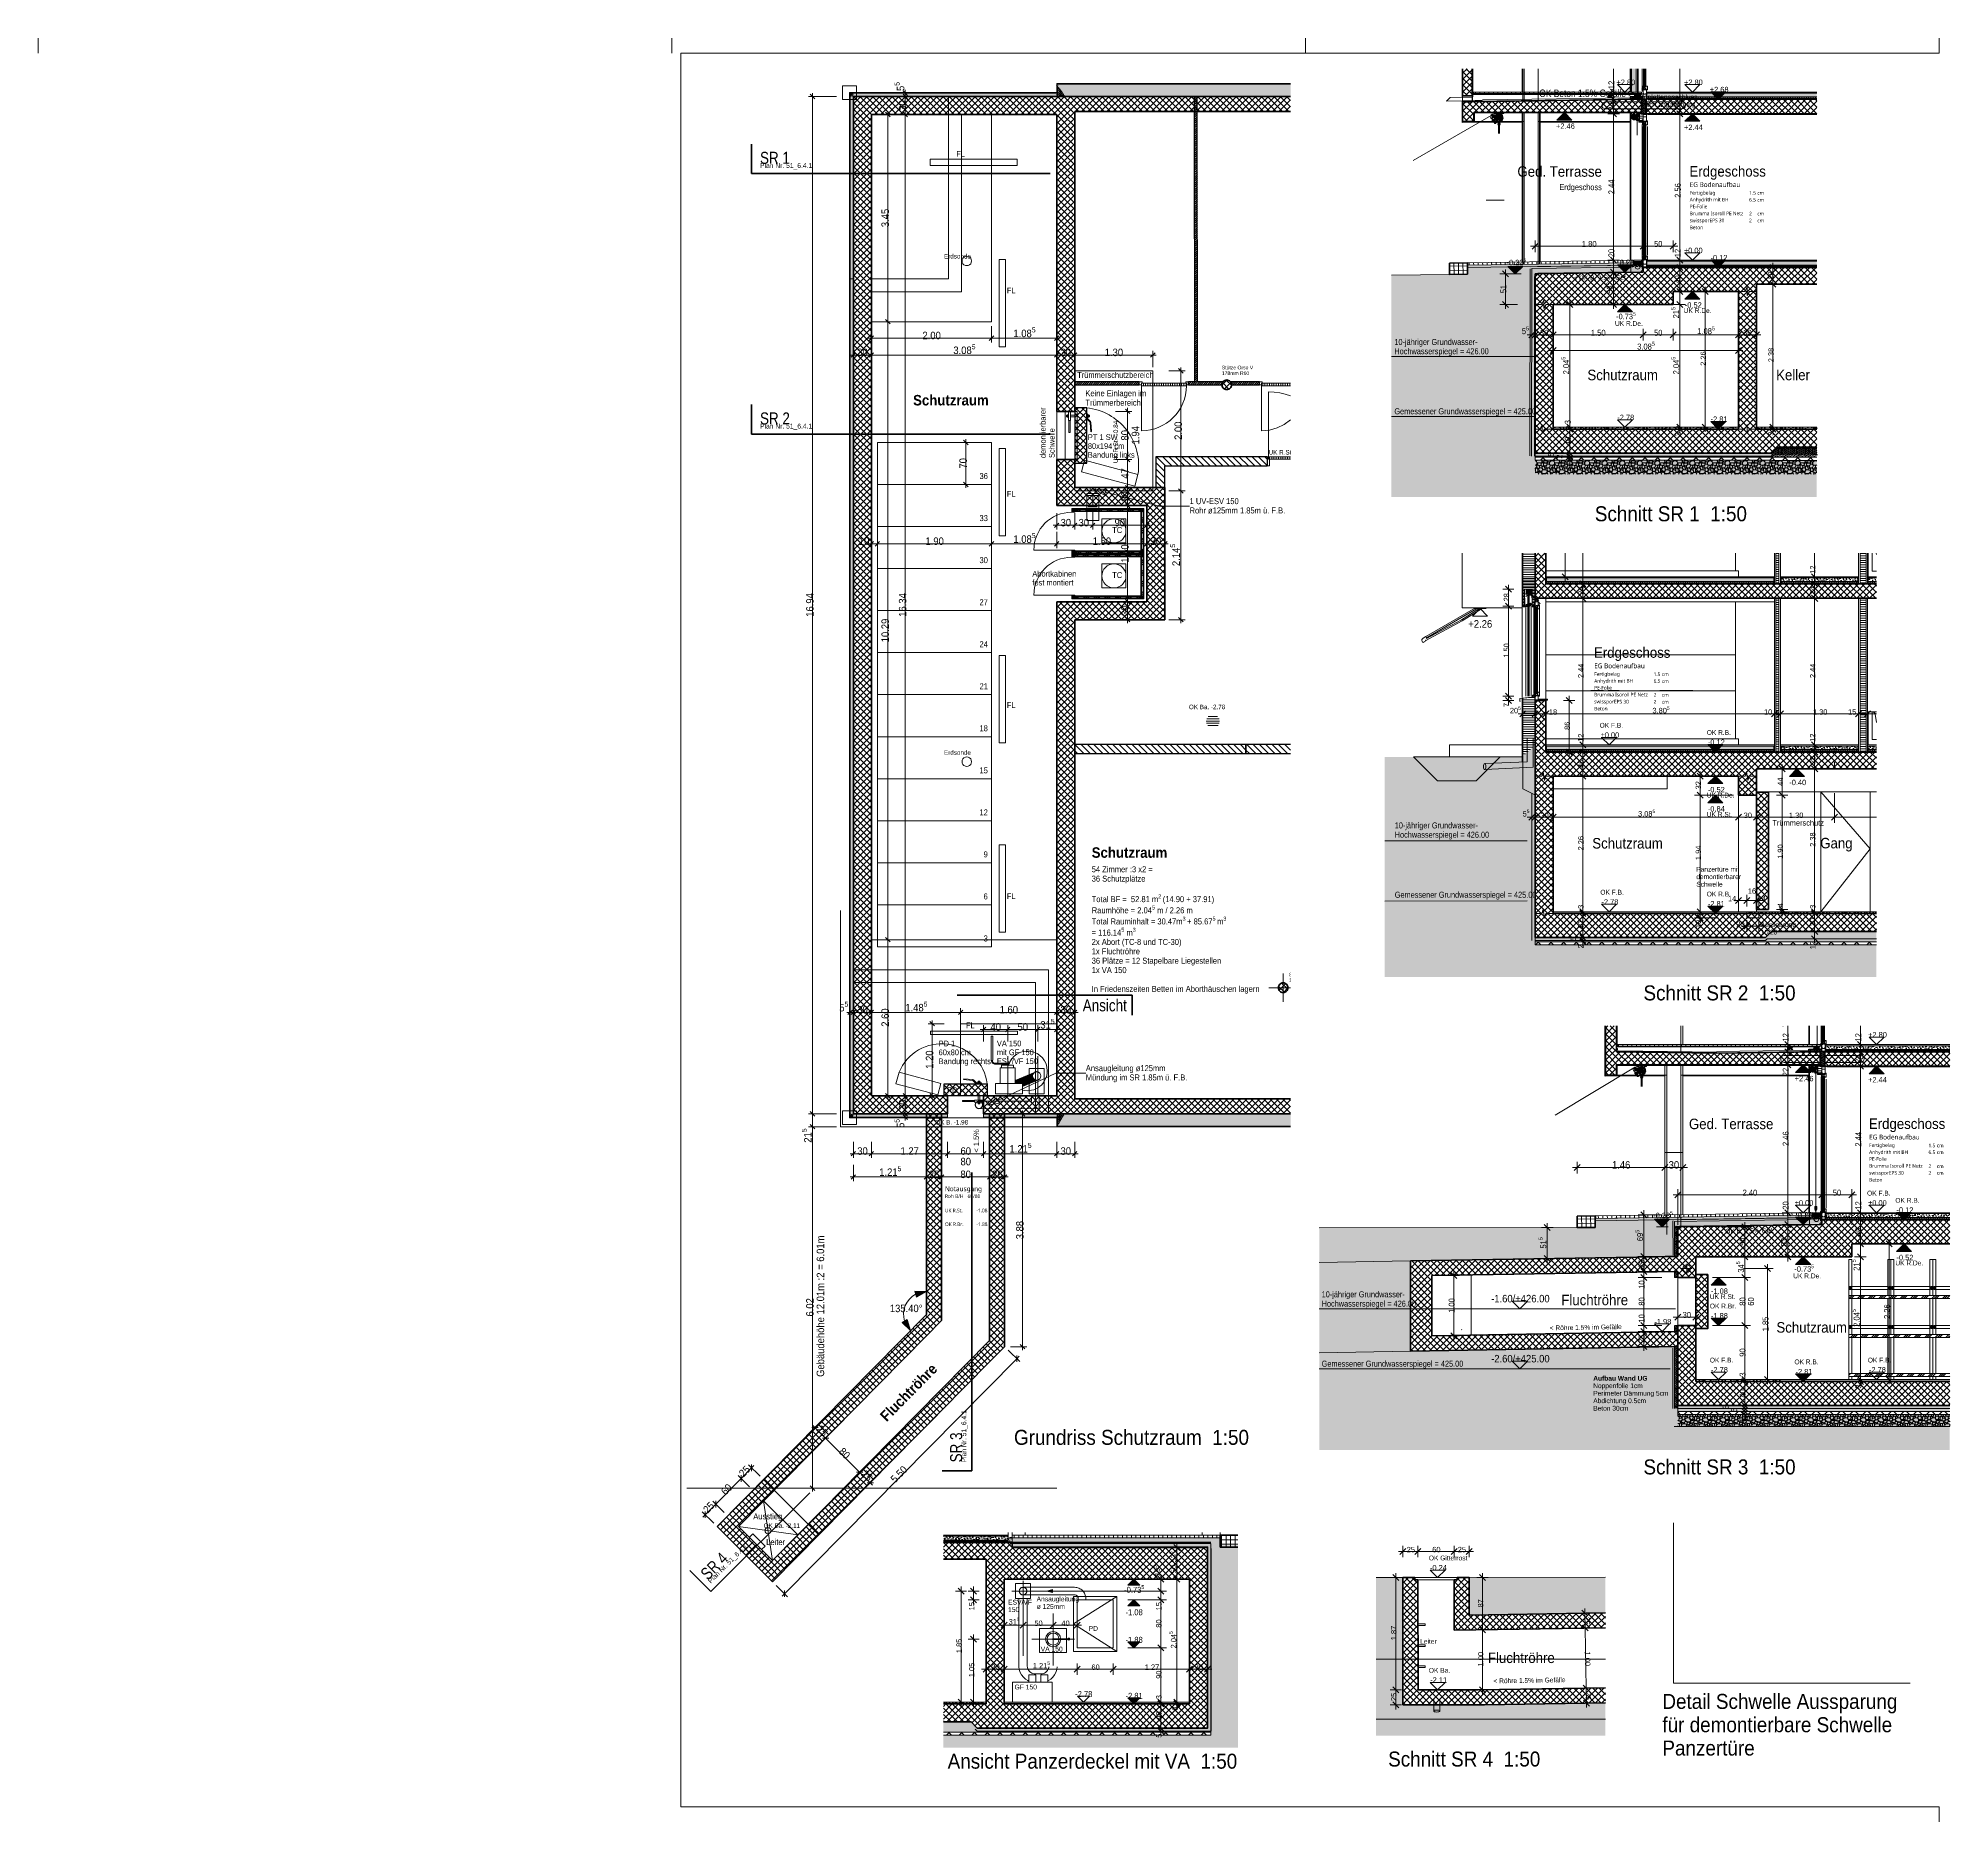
# Model space of a CAD drawing. Header units: metres. Extents: x -0.64 to 0.89, y -0.01 to 0.61.
# Drawn here: x -0.209 to 0.428, y 0.005 to 0.599 of the extents above; entities that cross this region are included whole.
import ezdxf
from ezdxf.xclip import XClip

# ---------------------------------------------------------------- set-up
doc = ezdxf.new("R2010")
doc.units = ezdxf.units.M
doc.header["$MEASUREMENT"] = 0
doc.header["$XCLIPFRAME"] = 0
for name, pattern in [('Achse', [0.0023, 0, -0.0008, 0.0015, 0]), ('CHAIN', [0.00017715, 0.0001181, -1.475e-05, 2.955e-05, -1.475e-05]), ('DASHDOT', [1, 0.5, -0.25, 0, -0.25]), ('Strich 2', [0.002822, 0.001411, -0.001411]), ('Strichlinie', [0.0015, 0.001, -0.0005]), ('STRICHPUNKT', [0.0127, 0.00635, -0.003175, 0, -0.003175]), ('Strichpunkt 3_1_1mm', [0.006, 0.003, -0.0015, 0, -0.0015]), ('Strichpunkt 3_1_1mm Achsen', [0.005, 0.003, -0.001, 0, -0.001]), ('Strichpunkt 6_2_2mm Schnitt', [0.01, 0.006, -0.002, 0, -0.002]), ('Strichpunkt 9_2_2mm', [0.013, 0.009, -0.002, 0, -0.002]), ('TIRETPT', [0.005, 0.0025, -0.00125, 0, -0.00125]), ('VERDECKT', [0.004762, 0.003175, -0.001587])]:
    doc.linetypes.add(name, pattern=pattern)
for name, color, linetype in [('010 Aussenwände', 7, 'Continuous'), ('010 Aussenwände Bauteilschraffuren', 7, 'Continuous'), ('010 Aussenwände Schichttrennlinien', 7, 'Continuous'), ('010 Fenster', 7, 'Continuous'), ('010 Türen', 7, 'Continuous'), ('011_Stift 1.Grau', 7, 'Continuous'), ('011_Stift 1.Grau Neu', 7, 'Continuous'), ('011_Stift 1.Grau Schichttrennlinien', 7, 'Continuous'), ('011_Stift 2.Gelb', 7, 'Continuous'), ('013 Fenster', 7, 'Continuous'), ('014 Markisen 3D', 7, 'Continuous'), ('015 Innenwände', 7, 'Continuous'), ('015 Innenwände Bauteilschraffuren', 7, 'Continuous'), ('015 Innenwände Schichttrennlinien', 7, 'Continuous'), ('020 Stützen', 7, 'Continuous'), ('020 Stützen Bauteilschraffuren', 7, 'Continuous'), ('025 Unterzüge', 7, 'Continuous'), ('030 Bodenaufbauten', 7, 'Continuous'), ('030 Bodenaufbauten Bauteilschraffuren', 7, 'Continuous'), ('030 Bodenaufbauten Schichttrennlinien', 7, 'Continuous'), ('032 Bodenplatte', 7, 'Continuous'), ('032 Bodenplatte Bauteilschraffuren', 7, 'Continuous'), ('032 Bodenplatte Schichttrennlinien', 7, 'Continuous'), ('035 Decken', 7, 'Continuous'), ('035 Decken Bauteilschraffuren', 7, 'Continuous'), ('035 Decken Schichttrennlinien', 7, 'Continuous'), ('040 Dächer Bauteilschraffuren', 7, 'Continuous'), ('040 Dächer Schichttrennlinien', 7, 'Continuous'), ('050 Geländer', 7, 'Continuous'), ('051 Brüstung', 7, 'Continuous'), ('051 Brüstung Bauteilschraffuren', 7, 'Continuous'), ('051 Brüstung Schichttrennlinien', 7, 'Continuous'), ('055 Treppe 2D', 7, 'Continuous'), ('060 Möbel Einbau', 7, 'Continuous'), ('060 Möbel Einbau Bauteilschraffuren', 7, 'Continuous'), ('060 Möbel Einbau Schichttrennlinien', 7, 'Continuous'), ('107 Schutzraum', 7, 'Continuous'), ('107 Schutzraum Schichttrennlinien', 7, 'Continuous'), ('110 Bemassungen Ausführung 50', 7, 'Continuous'), ('120 Bemassungen Detail', 7, 'Continuous'), ('120 Bemassungen Detail Schichttrennlinien', 7, 'Continuous'), ('160 Beschriftungen Ausführung', 7, 'Continuous'), ('170 Beschriftungen Detail', 7, 'Continuous'), ('250 Abbildungen _ Grafiken', 7, 'Continuous'), ('250 Abbildungen _ Grafiken Bauteilschraffuren', 7, 'Continuous'), ('255 Plangrafiken', 7, 'Continuous'), ('255 Plangrafiken Bauteilschraffuren', 7, 'Continuous'), ('340 Schutzraum', 7, 'Continuous'), ('410 Umgebung', 7, 'Continuous'), ('410 Umgebung Bauteilschraffuren', 7, 'Continuous'), ('910 Layout Planrahmen', 7, 'Continuous'), ('915 Layout Zeichnungen Neu', 7, 'Continuous')]:
    doc.layers.add(name, color=color, linetype=linetype)
doc.styles.add('ERSTELLTER_STIL_1', font='Arial.ttf')
doc.styles.add('ERSTELLTER_STIL_3', font='Arial.ttf', dxfattribs={"width": 0.8})
doc.styles.add('ERSTELLTER_STIL_4', font='')
doc.styles.add('ERSTELLTER_STIL_5', font='Arial.ttf', dxfattribs={"width": 0.9})
doc.styles.add('ERSTELLTER_STIL_6', font='Arial Bold.ttf', dxfattribs={"width": 0.9})
doc.styles.get('ERSTELLTER_STIL_4').set_extended_font_data('Noto Sans')
doc.linetypes.add('1-Lag. Bitumen-1cm', pattern='A,0,[9,51.6.4.1 Schutzraum1.Shx,S=1.27937e-05,R=0,X=0,Y=0],-0.001612,0', length=0.001612)
doc.linetypes.add('Abdichtung 5mm', pattern='A,0,[11,51.6.4.1 Schutzraum1.Shx,S=0.000634921,R=0,X=0,Y=-4.44089e-16],-0.08,0', length=0.08)
doc.linetypes.add('Bitumen - 1-Lag. 1_5', pattern='A,0,[6,51.6.4.1 Schutzraum1.Shx,S=1.5873e-05,R=0,X=0,Y=0],-0.002,0', length=0.002)
doc.linetypes.add('Bitumen - 1-Lag. 3cm', pattern='A,0,[5,51.6.4.1 Schutzraum1.Shx,S=7.93651e-06,R=0,X=0,Y=0],-0.001,0', length=0.001)
doc.linetypes.add('Bitumen - 2-Lag Details', pattern='A,0,[7,51.6.4.1 Schutzraum1.Shx,S=2.38095e-05,R=0,X=0,Y=0],-0.003,0', length=0.003)
doc.linetypes.add('Drainmatte', pattern='A,0,[4,51.6.4.1 Schutzraum1.Shx,S=2.38095e-05,R=0,X=0,Y=1.351e-15],-0.003,0', length=0.003)
doc.linetypes.add('Freihand _Gras im Schnitt_', pattern='A,0,[8,51.6.4.1 Schutzraum1.Shx,S=0.00015873,R=0,X=0,Y=0.00079505],-0.02,0', length=0.02)
doc.linetypes.add('Freihand Umgebung', pattern='A,0,[3,51.6.4.1 Schutzraum1.Shx,S=0.00015873,R=0,X=0,Y=8.25066e-06],-0.02,0', length=0.02)
doc.linetypes.add('Grenze Gemeinde', pattern='A,0,[10,51.6.4.1 Schutzraum1.Shx,S=2.38095e-05,R=0,X=0,Y=0],-0.004,0', length=0.004)
doc.linetypes.add('Konstruktion individuell', pattern='A,0,[2,51.6.4.1 Schutzraum1.Shx,S=3.1746e-05,R=0,X=0,Y=0.0003],-0.004,0', length=0.004)
picture_1 = doc.add_image_def('image1.bmp', size_in_pixel=(414, 286))
pattern_1 = [(315, (0.5632625, 0.7045894), (0.00106066, 0.00106066), [])]
pattern_2 = [(45, (0.5632625, 0.7045894), (-0.001767767, 0.001767767), []), (45, (0.562909, 0.704943), (-0.001767767, 0.001767767), []), (45, (0.5625554, 0.7052965), (-0.001767767, 0.001767767), [])]
pattern_3 = [(45, (0.5632625, 0.7045894), (-0.0003535534, 0.0003535534), [])]
pattern_4 = [(90, (0.5632625, 0.7045894), (-0.00075, 0), [])]
pattern_5 = [(45, (0.5632625, 0.7045894), (-0.0010606602, 0.0010606602), []), (135, (0.5632625, 0.7045894), (0.0010606602, 0.0010606602), [])]
pattern_6 = [(270, (0.5632625, 0.7045894), (0.0005, 0), [])]
pattern_7 = [(90, (0.5632625, 0.7045894), (-0.0004330127, 0), [0.00025, -0.0005]), (90, (0.563046, 0.7049644), (-0.0004330127, 0), [0.00025, -0.0005]), (150, (0.5632625, 0.7048394), (0.00021650635, 0.000375), [0.00025, -0.0005]), (150, (0.5628295, 0.7048394), (0.00021650635, 0.000375), [0.00025, -0.0005]), (210, (0.5632625, 0.7045894), (-0.00021650635, 0.000375), [0.00025, -0.0005]), (210, (0.5628295, 0.7045894), (-0.00021650635, 0.000375), [0.00025, -0.0005])]
pattern_8 = [(89.99543, (0.5632625, 0.7045894), (-0.0005, 3.985e-08), [])]
pattern_9 = [(90, (0.5632625, 0.7045894), (-0.0005, 0), [])]
pattern_10 = [(2e-13, (0.5632625, 0.7045894), (0, 0.0005), [])]
pattern_11 = [(0, (-2.9707891, 0.2078478), (0, 0.001), [])]
pattern_12 = [(90, (-2.9707891, 0.2078478), (-0.0004330127, 0), [0.00025, -0.0005]), (90, (-2.9710056, 0.2082228), (-0.0004330127, 0), [0.00025, -0.0005]), (150, (-2.9707891, 0.2080978), (0.00021650635, 0.000375), [0.00025, -0.0005]), (150, (-2.9712221, 0.2080978), (0.00021650635, 0.000375), [0.00025, -0.0005]), (210, (-2.9707891, 0.2078478), (-0.00021650635, 0.000375), [0.00025, -0.0005]), (210, (-2.9712221, 0.2078478), (-0.00021650635, 0.000375), [0.00025, -0.0005])]
pattern_13 = [(30, (-2.9707891, 0.2078478), (-0.00025, 0.0004330127), [0, -0.0005])]
pattern_14 = [(45, (-2.9707891, 0.2078478), (-0.0010606602, 0.0010606602), []), (135, (-2.9707891, 0.2078478), (0.0010606602, 0.0010606602), [])]
pattern_15 = [(90, (0.8029693, 0.2082478), (-0.00075, 0), [])]
pattern_16 = [(45, (-2.9707891, 0.2098478), (-0.0006363961, 0.0006363961), [0, -0.0006, 0, -0.0009]), (110, (-2.9687891, 0.2098478), (0.00084572336, 0.00030781813), [0, -0.00044, 0, -0.00076])]
pattern_17 = [(90, (0.8045716, 0.2082478), (-0.00075, 0), [])]
pattern_18 = [(0, (-2.9707891, 0.2078478), (0, 0.0015), []), (90, (-2.9707891, 0.2078478), (-0.0015, 0), [])]
pattern_19 = [(45, (-2.970789, 0.2078478), (-0.001767767, 0.001767767), []), (45, (-2.9711427, 0.2082014), (-0.001767767, 0.001767767), []), (45, (-2.9714962, 0.208555), (-0.001767767, 0.001767767), [])]
pattern_20 = [(0, (-3.2314199, 0.5250452), (0, 0.001), [])]
pattern_21 = [(90, (-3.2314199, 0.52504523), (-0.0004330127, 0), [0.00025, -0.0005]), (90, (-3.2316364, 0.52542023), (-0.0004330127, 0), [0.00025, -0.0005]), (150, (-3.2314199, 0.52529523), (0.00021650635, 0.000375), [0.00025, -0.0005]), (150, (-3.23185292, 0.52529523), (0.00021650635, 0.000375), [0.00025, -0.0005]), (210, (-3.2314199, 0.52504523), (-0.00021650635, 0.000375), [0.00025, -0.0005]), (210, (-3.23185292, 0.52504523), (-0.00021650635, 0.000375), [0.00025, -0.0005])]
pattern_22 = [(30, (-3.2314199, 0.52504523), (-0.00025, 0.0004330127), [0, -0.0005])]
pattern_23 = [(90, (0.7434548, 0.5254451), (-0.00075, 0), [])]
pattern_24 = [(45, (-3.2314199, 0.5270452), (-0.0006363961, 0.0006363961), [0, -0.0006, 0, -0.0009]), (110, (-3.2294199, 0.5270452), (0.00084572336, 0.00030781813), [0, -0.00044, 0, -0.00076])]
pattern_25 = [(90, (0.7450548, 0.5254451), (-0.00075, 0), [])]
pattern_26 = [(45, (-3.2314199, 0.5250452), (-0.0010606602, 0.0010606602), []), (135, (-3.2314199, 0.5250452), (0.0010606602, 0.0010606602), [])]
pattern_27 = [(0, (-3.2314199, 0.5250452), (0, 0.0015), []), (90, (-3.2314199, 0.5250452), (-0.0015, 0), [])]
pattern_28 = [(45, (-3.23142, 0.5250452), (-0.0021213203, 0.0021213203), []), (135, (-3.23142, 0.5250452), (0.0021213203, 0.0021213203), [])]
pattern_29 = [(45, (-3.5469872, 0.3636634), (-0.0010606602, 0.0010606602), []), (135, (-3.5469872, 0.3636634), (0.0010606602, 0.0010606602), [])]
pattern_30 = [(90, (0.7902679, 0.3640634), (-0.00075, 0), [])]
pattern_31 = [(45, (-3.5469872, 0.3656634), (-0.0006363961, 0.0006363961), [0, -0.0006, 0, -0.0009]), (110, (-3.5449872, 0.3656634), (0.00084572336, 0.00030781813), [0, -0.00044, 0, -0.00076])]
pattern_32 = [(90, (0.7902646, 0.3640633), (-0.00075, 0), [])]
pattern_33 = [(90, (-3.54698716, 0.36366337), (-0.0004330127, 0), [0.00025, -0.0005]), (90, (-3.54720367, 0.36403837), (-0.0004330127, 0), [0.00025, -0.0005]), (150, (-3.54698716, 0.36391337), (0.00021650635, 0.000375), [0.00025, -0.0005]), (150, (-3.54742017, 0.36391337), (0.00021650635, 0.000375), [0.00025, -0.0005]), (210, (-3.54698716, 0.36366337), (-0.00021650635, 0.000375), [0.00025, -0.0005]), (210, (-3.54742017, 0.36366337), (-0.00021650635, 0.000375), [0.00025, -0.0005])]
pattern_34 = [(45, (-3.8441281, 0.0911383), (-0.00106066017, 0.00106066017), []), (135, (-3.8441281, 0.0911383), (0.00106066017, 0.00106066017), [])]
pattern_35 = [(30, (-4.15895664, 0.10043327), (-0.00025, 0.0004330127), [0, -0.0005])]
pattern_36 = [(90, (-0.3204754, 0.1004333), (-0.00075, 0), [])]
pattern_37 = [(45, (-4.1589566, 0.1024333), (-0.0006363961, 0.0006363961), [0, -0.0006, 0, -0.0009]), (110, (-4.1569566, 0.1024333), (0.00084572336, 0.00030781813), [0, -0.00044, 0, -0.00076])]
pattern_38 = [(45, (-4.1589566, 0.1004333), (-0.00106066017, 0.00106066017), []), (135, (-4.1589566, 0.1004333), (0.00106066017, 0.00106066017), [])]
pattern_39 = [(90, (-4.15895664, 0.10043327), (-0.0004330127, 0), [0.00025, -0.0005]), (90, (-4.15917314, 0.10080827), (-0.0004330127, 0), [0.00025, -0.0005]), (150, (-4.15895664, 0.10068327), (0.00021650635, 0.000375), [0.00025, -0.0005]), (150, (-4.15938965, 0.10068327), (0.00021650635, 0.000375), [0.00025, -0.0005]), (210, (-4.15895664, 0.10043327), (-0.00021650635, 0.000375), [0.00025, -0.0005]), (210, (-4.15938965, 0.10043327), (-0.00021650635, 0.000375), [0.00025, -0.0005])]

# ---------------------------------------------------------------- blocks, each defined once
blk = doc.blocks.new('*X6')
at = {"layer": '015 Innenwände Bauteilschraffuren', "linetype": 'Continuous', "lineweight": 0, "true_color": 0x000000}
blk.add_hatch(color=18, dxfattribs=at).paths.add_polyline_path([(0.13015, 0.57968), (0.13015, 0.57958), (0.13126, 0.57958), (0.13126, 0.57968)])
blk = doc.blocks.new('*X7')
at = {"layer": '015 Innenwände Bauteilschraffuren', "linetype": 'Continuous', "lineweight": 0, "true_color": 0x000000}
for points in [[(0.14726, 0.57968), (0.13926, 0.57968), (0.13926, 0.57958), (0.14726, 0.57958)], [(0.16326, 0.57968), (0.15526, 0.57968), (0.15526, 0.57958), (0.16326, 0.57958)], [(0.17926, 0.57968), (0.17126, 0.57968), (0.17126, 0.57958), (0.17926, 0.57958)], [(0.19526, 0.57968), (0.18726, 0.57968), (0.18726, 0.57958), (0.19526, 0.57958)], [(0.20806, 0.57968), (0.20326, 0.57968), (0.20326, 0.57958), (0.20806, 0.57958)]]:
    blk.add_hatch(color=18, dxfattribs=at).paths.add_polyline_path(points)
blk = doc.blocks.new('*X8')
at = {"layer": '015 Innenwände Bauteilschraffuren', "linetype": 'Continuous', "lineweight": 0, "true_color": 0x000000}
blk.add_hatch(color=18, dxfattribs=at).paths.add_polyline_path([(0.13123, 0.24078), (0.13123, 0.24068), (0.13286, 0.24068), (0.13293, 0.24078)])
blk = doc.blocks.new('*X9')
at = {"layer": '015 Innenwände Bauteilschraffuren', "linetype": 'Continuous', "lineweight": 0, "true_color": 0x000000}
for points in [[(0.13293, 0.24078), (0.13286, 0.24068), (0.13923, 0.24068), (0.13923, 0.24078)], [(0.14723, 0.24067), (0.15523, 0.24067), (0.15523, 0.24077), (0.14723, 0.24077)], [(0.16323, 0.24067), (0.17123, 0.24067), (0.17123, 0.24077), (0.16323, 0.24077)], [(0.17923, 0.24067), (0.18723, 0.24067), (0.18723, 0.24077), (0.17923, 0.24077)], [(0.19523, 0.24067), (0.20323, 0.24067), (0.20323, 0.24077), (0.19523, 0.24077)]]:
    blk.add_hatch(color=18, dxfattribs=at).paths.add_polyline_path(points)
blk = doc.blocks.new('*X12')
at = {"layer": '015 Innenwände Bauteilschraffuren', "linetype": 'Continuous', "lineweight": 0, "true_color": 0x000000}
for points in [[(0.07526, 0.24078), (0.06726, 0.24078), (0.06726, 0.24068), (0.07526, 0.24068)], [(0.09126, 0.24078), (0.08326, 0.24078), (0.08326, 0.24068), (0.09126, 0.24068)]]:
    blk.add_hatch(color=18, dxfattribs=at).paths.add_polyline_path(points)
blk = doc.blocks.new('*X13')
at = {"layer": '015 Innenwände Bauteilschraffuren', "linetype": 'Continuous', "lineweight": 0, "true_color": 0x000000}
for points in [[(0.10583, 0.24068), (0.10726, 0.24068), (0.10726, 0.24078), (0.10583, 0.24078)], [(0.12326, 0.24078), (0.11526, 0.24078), (0.11526, 0.24068), (0.12326, 0.24068)]]:
    blk.add_hatch(color=18, dxfattribs=at).paths.add_polyline_path(points)
blk = doc.blocks.new('*X16')
at = {"layer": '015 Innenwände Bauteilschraffuren', "linetype": 'Continuous', "lineweight": 0, "true_color": 0x000000}
for points in [[(0.06235, 0.56859), (0.06245, 0.56859), (0.06245, 0.57659), (0.06235, 0.57659)], [(0.06235, 0.55259), (0.06245, 0.55259), (0.06245, 0.56059), (0.06235, 0.56059)], [(0.06235, 0.53659), (0.06245, 0.53659), (0.06245, 0.54459), (0.06235, 0.54459)], [(0.06235, 0.52059), (0.06245, 0.52059), (0.06245, 0.52859), (0.06235, 0.52859)], [(0.06235, 0.50459), (0.06245, 0.50459), (0.06245, 0.51259), (0.06235, 0.51259)], [(0.06235, 0.48859), (0.06245, 0.48859), (0.06245, 0.49659), (0.06235, 0.49659)], [(0.06235, 0.47259), (0.06245, 0.47259), (0.06245, 0.48059), (0.06235, 0.48059)], [(0.06235, 0.45659), (0.06245, 0.45659), (0.06245, 0.46459), (0.06235, 0.46459)], [(0.06235, 0.44059), (0.06245, 0.44059), (0.06245, 0.44859), (0.06235, 0.44859)], [(0.06235, 0.42459), (0.06245, 0.42459), (0.06245, 0.43259), (0.06235, 0.43259)], [(0.06235, 0.40859), (0.06245, 0.40859), (0.06245, 0.41659), (0.06235, 0.41659)], [(0.06235, 0.39259), (0.06245, 0.39259), (0.06245, 0.40059), (0.06235, 0.40059)], [(0.06235, 0.37659), (0.06245, 0.37659), (0.06245, 0.38459), (0.06235, 0.38459)], [(0.06235, 0.36059), (0.06245, 0.36059), (0.06245, 0.36859), (0.06235, 0.36859)], [(0.06235, 0.34459), (0.06245, 0.34459), (0.06245, 0.35259), (0.06235, 0.35259)], [(0.06235, 0.32859), (0.06245, 0.32859), (0.06245, 0.33659), (0.06235, 0.33659)], [(0.06235, 0.31259), (0.06245, 0.31259), (0.06245, 0.32059), (0.06235, 0.32059)], [(0.06235, 0.29659), (0.06245, 0.29659), (0.06245, 0.30459), (0.06235, 0.30459)], [(0.06235, 0.28059), (0.06245, 0.28059), (0.06245, 0.28859), (0.06235, 0.28859)], [(0.06235, 0.26459), (0.06245, 0.26459), (0.06245, 0.27259), (0.06235, 0.27259)], [(0.06235, 0.24859), (0.06245, 0.24859), (0.06245, 0.25659), (0.06235, 0.25659)]]:
    blk.add_hatch(color=18, dxfattribs=at).paths.add_polyline_path(points)
blk = doc.blocks.new('*X17')
at = {"layer": '015 Innenwände Bauteilschraffuren', "linetype": 'Continuous', "lineweight": 0, "true_color": 0x000000}
for points in [[(0.06726, 0.57968), (0.06245, 0.57968), (0.06245, 0.57958), (0.06726, 0.57958)], [(0.07526, 0.57958), (0.08326, 0.57958), (0.08326, 0.57968), (0.07526, 0.57968)], [(0.09126, 0.57958), (0.09926, 0.57958), (0.09926, 0.57968), (0.09126, 0.57968)], [(0.10726, 0.57958), (0.11526, 0.57958), (0.11526, 0.57968), (0.10726, 0.57968)], [(0.12326, 0.57968), (0.12326, 0.57958), (0.13015, 0.57958), (0.13015, 0.57968)]]:
    blk.add_hatch(color=18, dxfattribs=at).paths.add_polyline_path(points)
blk = doc.blocks.new('Zeichnung_2_1', base_point=(0.56326, 0.70459))
at = {"layer": '010 Aussenwände', "linetype": 'Continuous', "lineweight": 13}
h = blk.add_hatch(dxfattribs=at)
h.set_pattern_fill('Layout___Dämmstoff__allg_8F', color=9, style=0, pattern_type=2)
h.set_pattern_definition([(0, (0.5632625, 0.7045894), (0, 0.00075), [])])
h.paths.add_polyline_path([(0.18062, 0.37311, 0.420859), (0.18062, 0.36993, 0.34992), (0.18373, 0.36993, 0.420859), (0.18373, 0.37311, 0.407599)])
at = {"layer": '015 Innenwände Bauteilschraffuren', "linetype": 'Continuous', "lineweight": 0, "true_color": 0x000000}
h = blk.add_hatch(dxfattribs=at)
h.set_pattern_fill('Dämmstoff__allgemein_ver_32', color=18, style=0, pattern_type=2)
h.set_pattern_definition(pattern_10)
h.paths.add_polyline_path([(0.06115, 0.58088), (0.06135, 0.58068), (0.06135, 0.58088)])
h = blk.add_hatch(dxfattribs=at)
h.set_pattern_fill('Dämmstoff__allgemein_ver_32', color=18, style=0, pattern_type=2)
h.set_pattern_definition(pattern_10)
h.paths.add_polyline_path([(0.06115, 0.58068), (0.06135, 0.58068), (0.06115, 0.58088)])
h = blk.add_hatch(dxfattribs=at)
h.set_pattern_fill('Dämmstoff__allgemein_ver_32', color=18, style=0, pattern_type=2)
h.set_pattern_definition(pattern_10)
h.paths.add_polyline_path([(0.06115, 0.23968), (0.06135, 0.23968), (0.06135, 0.58068), (0.06115, 0.58068)])
h = blk.add_hatch(dxfattribs=at)
h.set_pattern_fill('Dämmstoff__allgemein_ver_32', color=18, style=0, pattern_type=2)
h.set_pattern_definition(pattern_6)
h.paths.add_polyline_path([(0.06135, 0.58068), (0.13015, 0.58068), (0.13015, 0.58088), (0.06135, 0.58088)])
h = blk.add_hatch(dxfattribs=at)
h.set_pattern_fill('Dämmstoff__Polystyrol_XP_F3', color=18, style=0, pattern_type=2)
h.set_pattern_definition(pattern_7)
h.paths.add_polyline_path([(0.06135, 0.58068), (0.06235, 0.57968), (0.06235, 0.58068)])
h = blk.add_hatch(dxfattribs=at)
h.set_pattern_fill('Dämmstoff__Polystyrol_XP_F3', color=18, style=0, pattern_type=2)
h.set_pattern_definition(pattern_7)
h.paths.add_polyline_path([(0.06135, 0.57968), (0.06235, 0.57968), (0.06135, 0.58068)])
h = blk.add_hatch(dxfattribs=at)
h.set_pattern_fill('Dämmstoff__Polystyrol_XP_F3', color=18, style=0, pattern_type=2)
h.set_pattern_definition(pattern_7)
h.paths.add_polyline_path([(0.06135, 0.24068), (0.06235, 0.24068), (0.06235, 0.57968), (0.06135, 0.57968)])
h = blk.add_hatch(dxfattribs=at)
h.set_pattern_fill('Dämmstoff__Polystyrol_XP_F3', color=18, style=0, pattern_type=2)
h.set_pattern_definition(pattern_7)
h.paths.add_polyline_path([(0.06235, 0.58068), (0.06235, 0.57968), (0.13015, 0.57968), (0.13015, 0.58068)])
h = blk.add_hatch(dxfattribs=at)
h.set_pattern_fill('Beton_0001', color=18, style=0, pattern_type=2)
h.set_pattern_definition(pattern_5)
h.paths.add_polyline_path([(0.06245, 0.57958), (0.06845, 0.57358), (0.06845, 0.57958)])
h = blk.add_hatch(dxfattribs=at)
h.set_pattern_fill('Beton_0001', color=18, style=0, pattern_type=2)
h.set_pattern_definition(pattern_5)
h.paths.add_polyline_path([(0.06245, 0.57358), (0.06845, 0.57358), (0.06245, 0.57958)])
h = blk.add_hatch(dxfattribs=at)
h.set_pattern_fill('Beton_0001', color=18, style=0, pattern_type=2)
h.set_pattern_definition(pattern_5)
h.paths.add_polyline_path([(0.06845, 0.57358), (0.13015, 0.57358), (0.13015, 0.57958), (0.06845, 0.57958)])
h = blk.add_hatch(dxfattribs=at)
h.set_pattern_fill('Dämmstoff__allgemein_ver_32', color=18, style=0, pattern_type=2)
h.set_pattern_definition(pattern_6)
h.paths.add_polyline_path([(0.13028, 0.58368), (0.13015, 0.58388), (0.13015, 0.58368)])
h = blk.add_hatch(dxfattribs=at)
h.set_pattern_fill('Dämmstoff__allgemein_ver_32', color=18, style=0, pattern_type=2)
h.set_pattern_definition(pattern_6)
h.paths.add_polyline_path([(0.20806, 0.58388), (0.13015, 0.58388), (0.13028, 0.58368), (0.20806, 0.58368)])
h = blk.add_hatch(dxfattribs=at)
h.set_pattern_fill('Dämmstoff__Polystyrol_XP_F3', color=18, style=0, pattern_type=2)
h.set_pattern_definition(pattern_7)
h.paths.add_polyline_path([(0.13286, 0.57968), (0.13028, 0.58368), (0.13015, 0.58368), (0.13015, 0.57968)])
h = blk.add_hatch(dxfattribs=at)
h.set_pattern_fill('Beton_0001', color=18, style=0, pattern_type=2)
h.set_pattern_definition(pattern_5)
h.paths.add_polyline_path([(0.13015, 0.57458), (0.13615, 0.57458), (0.13293, 0.57958), (0.13015, 0.57958)])
h = blk.add_hatch(dxfattribs=at)
h.set_pattern_fill('Dämmstoff__Polystyrol_XP_F3', color=18, style=0, pattern_type=2)
h.set_pattern_definition(pattern_7)
h.paths.add_polyline_path([(0.20806, 0.58368), (0.13028, 0.58368), (0.13286, 0.57968), (0.20806, 0.57968)])
h = blk.add_hatch(dxfattribs=at)
h.set_pattern_fill('Beton_0001', color=18, style=0, pattern_type=2)
h.set_pattern_definition(pattern_5)
h.paths.add_polyline_path([(0.13615, 0.57958), (0.13293, 0.57958), (0.13615, 0.57458)])
h = blk.add_hatch(dxfattribs=at)
h.set_pattern_fill('Beton_0001', color=18, style=0, pattern_type=2)
h.set_pattern_definition(pattern_5)
h.paths.add_polyline_path([(0.20806, 0.57958), (0.13615, 0.57958), (0.13615, 0.57458), (0.20806, 0.57458)])
h = blk.add_hatch(dxfattribs=at)
h.set_pattern_fill('Holz__massiv_0001', color=18, style=0, pattern_type=2)
h.set_pattern_definition(pattern_3)
h.paths.add_polyline_path([(0.17596, 0.57958), (0.17606, 0.48458), (0.17706, 0.48458), (0.17696, 0.57958)])
h = blk.add_hatch(dxfattribs=at)
h.set_pattern_fill('Beton_0001', color=18, style=0, pattern_type=2)
h.set_pattern_definition(pattern_5)
h.paths.add_polyline_path([(0.06845, 0.24678), (0.06845, 0.57358), (0.06245, 0.57358), (0.06245, 0.24678)])
h = blk.add_hatch(dxfattribs=at)
h.set_pattern_fill('Beton_0001', color=18, style=0, pattern_type=2)
h.set_pattern_definition(pattern_5)
h.paths.add_polyline_path([(0.13615, 0.57358), (0.13615, 0.57458), (0.13015, 0.57458), (0.13015, 0.57358)])
h = blk.add_hatch(dxfattribs=at)
h.set_pattern_fill('Beton_0001', color=18, style=0, pattern_type=2)
h.set_pattern_definition(pattern_5)
h.paths.add_polyline_path([(0.13015, 0.47472), (0.13615, 0.47472), (0.13615, 0.47592), (0.13615, 0.57358), (0.13015, 0.57358)])
h = blk.add_hatch(dxfattribs=at)
h.set_pattern_fill('Holz__massiv_0001', color=18, style=0, pattern_type=2)
h.set_pattern_definition(pattern_3)
h.paths.add_polyline_path([(0.15767, 0.48458), (0.13615, 0.48458), (0.13615, 0.48358), (0.15767, 0.48358)])
at = {"layer": '015 Innenwände Bauteilschraffuren', "linetype": 'Continuous', "lineweight": 0, "true_color": 0xffffff}
h = blk.add_hatch(dxfattribs=at)
h.set_pattern_fill('Dämmstoff__allgemein_ver_31', style=0, pattern_type=2)
h.set_pattern_definition(pattern_4)
h.paths.add_polyline_path([(0.15837, 0.48408), (0.15837, 0.48328), (0.17337, 0.48328), (0.17337, 0.48408)])
at = {"layer": '015 Innenwände Bauteilschraffuren', "linetype": 'Continuous', "lineweight": 0, "true_color": 0x000000}
h = blk.add_hatch(dxfattribs=at)
h.set_pattern_fill('Holz__massiv_0001', color=18, style=0, pattern_type=2)
h.set_pattern_definition(pattern_3)
h.paths.add_polyline_path([(0.17407, 0.48358), (0.18517, 0.48358), (0.18529, 0.48419), (0.18555, 0.48458), (0.17407, 0.48458)])
h = blk.add_hatch(dxfattribs=at)
h.set_pattern_fill('Holz__massiv_0001', color=18, style=0, pattern_type=2)
h.set_pattern_definition(pattern_3)
h.paths.add_polyline_path([(0.19764, 0.48458), (0.18799, 0.48458), (0.18825, 0.48419), (0.18837, 0.48358), (0.19764, 0.48358)])
at = {"layer": '015 Innenwände Bauteilschraffuren', "linetype": 'Continuous', "lineweight": 0, "true_color": 0xffffff}
h = blk.add_hatch(dxfattribs=at)
h.set_pattern_fill('Dämmstoff__allgemein_ver_31', style=0, pattern_type=2)
h.set_pattern_definition(pattern_4)
h.paths.add_polyline_path([(0.20806, 0.48408), (0.19834, 0.48408), (0.19834, 0.48328), (0.20806, 0.48328)])
at = {"layer": '015 Innenwände Bauteilschraffuren', "linetype": 'Continuous', "lineweight": 0, "true_color": 0x000000}
h = blk.add_hatch(dxfattribs=at)
h.set_pattern_fill('Beton_0001', color=18, style=0, pattern_type=2)
h.set_pattern_definition(pattern_5)
h.paths.add_polyline_path([(0.14015, 0.45752), (0.14015, 0.47592), (0.13615, 0.47592), (0.13615, 0.45752)])
h = blk.add_hatch(dxfattribs=at)
h.set_pattern_fill('Beton_0001', color=18, style=0, pattern_type=2)
h.set_pattern_definition(pattern_5)
h.paths.add_polyline_path([(0.13615, 0.45872), (0.13015, 0.45872), (0.13015, 0.44933), (0.13615, 0.44933), (0.13615, 0.45752)])
h = blk.add_hatch(dxfattribs=at)
h.set_pattern_fill('Kalksandstein_0001', color=18, style=0, pattern_type=2)
h.set_pattern_definition(pattern_1)
h.paths.add_polyline_path([(0.16315, 0.45958), (0.16315, 0.45658), (0.16615, 0.45658)])
h = blk.add_hatch(dxfattribs=at)
h.set_pattern_fill('Kalksandstein_0001', color=18, style=0, pattern_type=2)
h.set_pattern_definition(pattern_1)
h.paths.add_polyline_path([(0.16315, 0.45958), (0.16615, 0.45658), (0.16615, 0.45958)])
h = blk.add_hatch(dxfattribs=at)
h.set_pattern_fill('Kalksandstein_0001', color=18, style=0, pattern_type=2)
h.set_pattern_definition(pattern_1)
h.paths.add_polyline_path([(0.16615, 0.45658), (0.2002, 0.45658), (0.2002, 0.45958), (0.16615, 0.45958)])
at = {"layer": '015 Innenwände Bauteilschraffuren', "linetype": 'Continuous', "lineweight": 0, "true_color": 0xffffff}
h = blk.add_hatch(dxfattribs=at)
h.set_pattern_fill('Dämmstoff__allgemein_ver_31', style=0, pattern_type=2)
h.set_pattern_definition(pattern_4)
h.paths.add_polyline_path([(0.20806, 0.45958), (0.2007, 0.45958), (0.2007, 0.45878), (0.20806, 0.45878)])
at = {"layer": '015 Innenwände Bauteilschraffuren', "linetype": 'Continuous', "lineweight": 0, "true_color": 0x000000}
h = blk.add_hatch(dxfattribs=at)
h.set_pattern_fill('Kalksandstein_0001', color=18, style=0, pattern_type=2)
h.set_pattern_definition(pattern_1)
h.paths.add_polyline_path([(0.16315, 0.45658), (0.16315, 0.44933), (0.16615, 0.44933), (0.16615, 0.45658)])
h = blk.add_hatch(dxfattribs=at)
h.set_pattern_fill('Beton_0001', color=18, style=0, pattern_type=2)
h.set_pattern_definition(pattern_5)
h.paths.add_polyline_path([(0.13015, 0.44333), (0.13615, 0.44933), (0.13015, 0.44933)])
h = blk.add_hatch(dxfattribs=at)
h.set_pattern_fill('Beton_0001', color=18, style=0, pattern_type=2)
h.set_pattern_definition(pattern_5)
h.paths.add_polyline_path([(0.13615, 0.44933), (0.13015, 0.44333), (0.13615, 0.44333)])
h = blk.add_hatch(dxfattribs=at)
h.set_pattern_fill('Beton_0001', color=18, style=0, pattern_type=2)
h.set_pattern_definition(pattern_5)
h.paths.add_polyline_path([(0.16015, 0.44933), (0.13615, 0.44933), (0.13615, 0.44333), (0.16015, 0.44333)])
h = blk.add_hatch(dxfattribs=at)
h.set_pattern_fill('Beton_0001', color=18, style=0, pattern_type=2)
h.set_pattern_definition(pattern_5)
h.paths.add_polyline_path([(0.16615, 0.44933), (0.16015, 0.44933), (0.16015, 0.44333)])
h = blk.add_hatch(dxfattribs=at)
h.set_pattern_fill('Beton_0001', color=18, style=0, pattern_type=2)
h.set_pattern_definition(pattern_5)
h.paths.add_polyline_path([(0.16015, 0.44333), (0.16615, 0.44333), (0.16615, 0.44933)])
h = blk.add_hatch(dxfattribs=at)
h.set_pattern_fill('Beton_0001', color=18, style=0, pattern_type=2)
h.set_pattern_definition(pattern_5)
h.paths.add_polyline_path([(0.16615, 0.41133), (0.16615, 0.44333), (0.16015, 0.44333), (0.16015, 0.41133)])
h = blk.add_hatch(dxfattribs=at)
h.set_pattern_fill('Beton_0001', color=18, style=0, pattern_type=2)
h.set_pattern_definition(pattern_5)
h.paths.add_polyline_path([(0.13615, 0.41133), (0.13015, 0.41133), (0.13615, 0.40533)])
h = blk.add_hatch(dxfattribs=at)
h.set_pattern_fill('Beton_0001', color=18, style=0, pattern_type=2)
h.set_pattern_definition(pattern_5)
h.paths.add_polyline_path([(0.13015, 0.40533), (0.13615, 0.40533), (0.13015, 0.41133)])
h = blk.add_hatch(dxfattribs=at)
h.set_pattern_fill('Beton_0001', color=18, style=0, pattern_type=2)
h.set_pattern_definition(pattern_5)
h.paths.add_polyline_path([(0.16015, 0.41133), (0.13615, 0.41133), (0.13615, 0.40533), (0.16015, 0.40533)])
h = blk.add_hatch(dxfattribs=at)
h.set_pattern_fill('Beton_0001', color=18, style=0, pattern_type=2)
h.set_pattern_definition(pattern_5)
h.paths.add_polyline_path([(0.16615, 0.41133), (0.16015, 0.41133), (0.16615, 0.40533)])
h = blk.add_hatch(dxfattribs=at)
h.set_pattern_fill('Beton_0001', color=18, style=0, pattern_type=2)
h.set_pattern_definition(pattern_5)
h.paths.add_polyline_path([(0.16615, 0.40533), (0.16015, 0.41133), (0.16015, 0.40533)])
h = blk.add_hatch(dxfattribs=at)
h.set_pattern_fill('Beton_0001', color=18, style=0, pattern_type=2)
h.set_pattern_definition(pattern_5)
h.paths.add_polyline_path([(0.13615, 0.24578), (0.13615, 0.40533), (0.13015, 0.40533), (0.13015, 0.24578)])
h = blk.add_hatch(dxfattribs=at)
h.set_pattern_fill('Kalksandstein_0001', color=18, style=0, pattern_type=2)
h.set_pattern_definition(pattern_1)
h.paths.add_polyline_path([(0.19317, 0.36378), (0.13615, 0.36378), (0.13615, 0.36078), (0.19317, 0.36078)])
h = blk.add_hatch(dxfattribs=at)
h.set_pattern_fill('Kalksandstein_0001', color=18, style=0, pattern_type=2)
h.set_pattern_definition(pattern_1)
h.paths.add_polyline_path([(0.20806, 0.36378), (0.19317, 0.36378), (0.19317, 0.36078), (0.20806, 0.36078)])
h = blk.add_hatch(dxfattribs=at)
h.set_pattern_fill('Beton_0001', color=18, style=0, pattern_type=2)
h.set_pattern_definition(pattern_5)
h.paths.add_polyline_path([(0.09263, 0.25078), (0.09263, 0.24678), (0.10703, 0.24678), (0.10703, 0.25078)])
h = blk.add_hatch(dxfattribs=at)
h.set_pattern_fill('Beton_0001', color=18, style=0, pattern_type=2)
h.set_pattern_definition(pattern_5)
h.paths.add_polyline_path([(0.06245, 0.24078), (0.06845, 0.24678), (0.06245, 0.24678)])
h = blk.add_hatch(dxfattribs=at)
h.set_pattern_fill('Beton_0001', color=18, style=0, pattern_type=2)
h.set_pattern_definition(pattern_5)
h.paths.add_polyline_path([(0.06845, 0.24678), (0.06245, 0.24078), (0.06845, 0.24078)])
h = blk.add_hatch(dxfattribs=at)
h.set_pattern_fill('Beton_0001', color=18, style=0, pattern_type=2)
h.set_pattern_definition(pattern_5)
h.paths.add_polyline_path([(0.06845, 0.24678), (0.06845, 0.24078), (0.09383, 0.24078), (0.09383, 0.24678), (0.09263, 0.24678)])
h = blk.add_hatch(dxfattribs=at)
h.set_pattern_fill('Beton_0001', color=18, style=0, pattern_type=2)
h.set_pattern_definition(pattern_5)
h.paths.add_polyline_path([(0.10583, 0.24678), (0.10583, 0.24078), (0.13015, 0.24078), (0.13015, 0.24678), (0.10703, 0.24678)])
h = blk.add_hatch(dxfattribs=at)
h.set_pattern_fill('Beton_0001', color=18, style=0, pattern_type=2)
h.set_pattern_definition(pattern_5)
h.paths.add_polyline_path([(0.13015, 0.24078), (0.13293, 0.24078), (0.13615, 0.24578), (0.13015, 0.24578)])
h = blk.add_hatch(dxfattribs=at)
h.set_pattern_fill('Beton_0001', color=18, style=0, pattern_type=2)
h.set_pattern_definition(pattern_5)
h.paths.add_polyline_path([(0.13615, 0.24578), (0.13293, 0.24078), (0.13615, 0.24078)])
h = blk.add_hatch(dxfattribs=at)
h.set_pattern_fill('Beton_0001', color=18, style=0, pattern_type=2)
h.set_pattern_definition(pattern_5)
h.paths.add_polyline_path([(0.20806, 0.24577), (0.13615, 0.24578), (0.13615, 0.24078), (0.20806, 0.24077)])
h = blk.add_hatch(dxfattribs=at)
h.set_pattern_fill('Dämmstoff__allgemein_ver_32', color=18, style=0, pattern_type=2)
h.set_pattern_definition(pattern_9)
h.paths.add_polyline_path([(0.06115, 0.23948), (0.06135, 0.23968), (0.06115, 0.23968)])
h = blk.add_hatch(dxfattribs=at)
h.set_pattern_fill('Dämmstoff__allgemein_ver_32', color=18, style=0, pattern_type=2)
h.set_pattern_definition(pattern_9)
h.paths.add_polyline_path([(0.06135, 0.23968), (0.06115, 0.23948), (0.06135, 0.23948)])
h = blk.add_hatch(dxfattribs=at)
h.set_pattern_fill('Dämmstoff__Polystyrol_XP_F3', color=18, style=0, pattern_type=2)
h.set_pattern_definition(pattern_7)
h.paths.add_polyline_path([(0.06135, 0.23968), (0.06235, 0.24068), (0.06135, 0.24068)])
h = blk.add_hatch(dxfattribs=at)
h.set_pattern_fill('Dämmstoff__Polystyrol_XP_F3', color=18, style=0, pattern_type=2)
h.set_pattern_definition(pattern_7)
h.paths.add_polyline_path([(0.06235, 0.24068), (0.06135, 0.23968), (0.06235, 0.23968)])
h = blk.add_hatch(dxfattribs=at)
h.set_pattern_fill('Dämmstoff__allgemein_ver_32', color=18, style=0, pattern_type=2)
h.set_pattern_definition(pattern_9)
h.paths.add_polyline_path([(0.06135, 0.23968), (0.06135, 0.23948), (0.09383, 0.23948), (0.09383, 0.23968)])
h = blk.add_hatch(dxfattribs=at)
h.set_pattern_fill('Dämmstoff__Polystyrol_XP_F3', color=18, style=0, pattern_type=2)
h.set_pattern_definition(pattern_7)
h.paths.add_polyline_path([(0.09383, 0.24068), (0.06235, 0.24068), (0.06235, 0.23968), (0.09383, 0.23968)])
h = blk.add_hatch(dxfattribs=at)
h.set_pattern_fill('Beton_0001', color=18, style=0, pattern_type=2)
h.set_pattern_definition(pattern_5)
h.paths.add_polyline_path([(0.09179, 0.17907), (0.09179, 0.23948), (0.08679, 0.23948), (0.08679, 0.174)])
h = blk.add_hatch(dxfattribs=at)
h.set_pattern_fill('Dämmstoff__Polystyrol_XP_F3', color=18, style=0, pattern_type=2)
h.set_pattern_definition(pattern_7)
h.paths.add_polyline_path([(0.13015, 0.24068), (0.10583, 0.24068), (0.10583, 0.23968), (0.13015, 0.23968)])
h = blk.add_hatch(dxfattribs=at)
h.set_pattern_fill('Dämmstoff__allgemein_ver_32', color=18, style=0, pattern_type=2)
h.set_pattern_definition(pattern_9)
h.paths.add_polyline_path([(0.13015, 0.23968), (0.10583, 0.23968), (0.10583, 0.23948), (0.13015, 0.23948)])
h = blk.add_hatch(dxfattribs=at)
h.set_pattern_fill('Beton_0001', color=18, style=0, pattern_type=2)
h.set_pattern_definition(pattern_5)
h.paths.add_polyline_path([(0.11282, 0.17033), (0.11282, 0.23948), (0.10782, 0.23948), (0.10782, 0.16527)])
h = blk.add_hatch(dxfattribs=at)
h.set_pattern_fill('Dämmstoff__Polystyrol_XP_F3', color=18, style=0, pattern_type=2)
h.set_pattern_definition(pattern_7)
h.paths.add_polyline_path([(0.13028, 0.23668), (0.13286, 0.24068), (0.13015, 0.24068), (0.13015, 0.23668)])
h = blk.add_hatch(dxfattribs=at)
h.set_pattern_fill('Dämmstoff__allgemein_ver_32', color=18, style=0, pattern_type=2)
h.set_pattern_definition(pattern_8)
h.paths.add_polyline_path([(0.13015, 0.23648), (0.13028, 0.23668), (0.13015, 0.23668)])
h = blk.add_hatch(dxfattribs=at)
h.set_pattern_fill('Dämmstoff__allgemein_ver_32', color=18, style=0, pattern_type=2)
h.set_pattern_definition(pattern_8)
h.paths.add_polyline_path([(0.13015, 0.23648), (0.20806, 0.23647), (0.20806, 0.23667), (0.13028, 0.23668)])
h = blk.add_hatch(dxfattribs=at)
h.set_pattern_fill('Dämmstoff__Polystyrol_XP_F3', color=18, style=0, pattern_type=2)
h.set_pattern_definition(pattern_7)
h.paths.add_polyline_path([(0.13028, 0.23668), (0.20806, 0.23667), (0.20806, 0.24067), (0.13286, 0.24068)])
h = blk.add_hatch(dxfattribs=at)
h.set_pattern_fill('Beton_0001', color=18, style=0, pattern_type=2)
h.set_pattern_definition(pattern_5)
h.paths.add_polyline_path([(0.09179, 0.17907), (0.08679, 0.174), (0.09179, 0.17195)])
h = blk.add_hatch(dxfattribs=at)
h.set_pattern_fill('Beton_0001', color=18, style=0, pattern_type=2)
h.set_pattern_definition(pattern_5)
h.paths.add_polyline_path([(0.02415, 0.10335), (0.08679, 0.16688), (0.08679, 0.174), (0.02061, 0.10689)])
h = blk.add_hatch(dxfattribs=at)
h.set_pattern_fill('Beton_0001', color=18, style=0, pattern_type=2)
h.set_pattern_definition(pattern_5)
h.paths.add_polyline_path([(0.08679, 0.16688), (0.09179, 0.17195), (0.08679, 0.174)])
h = blk.add_hatch(dxfattribs=at)
h.set_pattern_fill('Beton_0001', color=18, style=0, pattern_type=2)
h.set_pattern_definition(pattern_5)
h.paths.add_polyline_path([(0.11282, 0.17033), (0.10782, 0.16527), (0.11282, 0.16322)])
h = blk.add_hatch(dxfattribs=at)
h.set_pattern_fill('Beton_0001', color=18, style=0, pattern_type=2)
h.set_pattern_definition(pattern_5)
h.paths.add_polyline_path([(0.10782, 0.16527), (0.03548, 0.09202), (0.03902, 0.08848), (0.10782, 0.15815)])
h = blk.add_hatch(dxfattribs=at)
h.set_pattern_fill('Beton_0001', color=18, style=0, pattern_type=2)
h.set_pattern_definition(pattern_5)
h.paths.add_polyline_path([(0.11282, 0.16322), (0.10782, 0.16527), (0.10782, 0.15815)])
h = blk.add_hatch(dxfattribs=at)
h.set_pattern_fill('Beton_0001', color=18, style=0, pattern_type=2)
h.set_pattern_definition(pattern_5)
h.paths.add_polyline_path([(0.02415, 0.10335), (0.0171, 0.10333), (0.02064, 0.09979)])
h = blk.add_hatch(dxfattribs=at)
h.set_pattern_fill('Beton_0001', color=18, style=0, pattern_type=2)
h.set_pattern_definition(pattern_5)
h.paths.add_polyline_path([(0.01713, 0.10335), (0.0171, 0.10333), (0.01715, 0.10333)])
h = blk.add_hatch(dxfattribs=at)
h.set_pattern_fill('Beton_0001', color=18, style=0, pattern_type=2)
h.set_pattern_definition(pattern_5)
h.paths.add_polyline_path([(0.01713, 0.10335), (0.01715, 0.10333), (0.02415, 0.10335), (0.02061, 0.10689)])
h = blk.add_hatch(dxfattribs=at)
h.set_pattern_fill('Beton_0001', color=18, style=0, pattern_type=2)
h.set_pattern_definition(pattern_5)
h.paths.add_polyline_path([(0.03548, 0.09202), (0.02415, 0.10335), (0.02064, 0.09979), (0.03197, 0.08846)])
h = blk.add_hatch(dxfattribs=at)
h.set_pattern_fill('Beton_0001', color=18, style=0, pattern_type=2)
h.set_pattern_definition(pattern_5)
h.paths.add_polyline_path([(0.03197, 0.08846), (0.03551, 0.08492), (0.03548, 0.09202)])
h = blk.add_hatch(dxfattribs=at)
h.set_pattern_fill('Beton_0001', color=18, style=0, pattern_type=2)
h.set_pattern_definition(pattern_5)
h.paths.add_polyline_path([(0.03902, 0.08848), (0.03548, 0.09202), (0.03551, 0.08492)])
at = {"layer": '020 Stützen Bauteilschraffuren', "linetype": 'Continuous', "lineweight": 0, "true_color": 0x000000}
h = blk.add_hatch(dxfattribs=at)
h.set_pattern_fill('Beton_0001', color=18, style=0, pattern_type=2)
h.set_pattern_definition(pattern_5)
h.paths.add_polyline_path([(0.18517, 0.48358, 0.414214), (0.18677, 0.48198, 0.414214), (0.18837, 0.48358, 0.414214), (0.18677, 0.48518, 0.414214)])
h = blk.add_hatch(dxfattribs=at)
h.set_pattern_fill('Beton_0001', color=18, style=0, pattern_type=2)
h.set_pattern_definition(pattern_5)
h.paths.add_polyline_path([(0.20396, 0.28279, 0.414214), (0.20556, 0.28119, 0.414214), (0.20716, 0.28279, 0.414214), (0.20556, 0.28439, 0.414214)])
at = {"layer": '060 Möbel Einbau Bauteilschraffuren', "linetype": 'Continuous', "lineweight": 0, "true_color": 0x000000}
for points in [[(0.13515, 0.44233), (0.13515, 0.44133), (0.13615, 0.44133), (0.13615, 0.44233)], [(0.15915, 0.44133), (0.15915, 0.44233), (0.15815, 0.44233), (0.15815, 0.44133)], [(0.13615, 0.42833), (0.13515, 0.42833), (0.13515, 0.42733), (0.13615, 0.42733)], [(0.13515, 0.42733), (0.13515, 0.42633), (0.13615, 0.42633), (0.13615, 0.42733)], [(0.15815, 0.42733), (0.15915, 0.42733), (0.15915, 0.42833), (0.15815, 0.42833)], [(0.15915, 0.42633), (0.15915, 0.42733), (0.15815, 0.42733), (0.15815, 0.42633)], [(0.13615, 0.41333), (0.13515, 0.41333), (0.13515, 0.41233), (0.13615, 0.41233)], [(0.15815, 0.41233), (0.15915, 0.41233), (0.15915, 0.41333), (0.15815, 0.41333)]]:
    blk.add_hatch(color=18, dxfattribs=at).paths.add_polyline_path(points)
at = {"layer": '060 Möbel Einbau Bauteilschraffuren', "linetype": 'Continuous', "lineweight": 0, "true_color": 0xffffff}
for points in [[(0.13615, 0.44133), (0.13515, 0.44133), (0.13515, 0.44113), (0.13615, 0.44113)], [(0.13615, 0.44208), (0.15815, 0.44208), (0.15815, 0.44233), (0.13615, 0.44233)], [(0.13615, 0.44133), (0.15815, 0.44133), (0.15815, 0.44158), (0.13615, 0.44158)], [(0.1584, 0.44133), (0.15815, 0.44133), (0.15815, 0.42833), (0.1584, 0.42833)], [(0.15915, 0.42833), (0.15915, 0.44133), (0.1589, 0.44133), (0.1589, 0.42833)], [(0.13515, 0.42853), (0.13515, 0.42833), (0.13615, 0.42833), (0.13615, 0.42853)], [(0.13615, 0.42808), (0.15815, 0.42808), (0.15815, 0.42833), (0.13615, 0.42833)], [(0.13615, 0.42733), (0.15815, 0.42733), (0.15815, 0.42758), (0.13615, 0.42758)], [(0.13615, 0.42708), (0.15815, 0.42708), (0.15815, 0.42733), (0.13615, 0.42733)], [(0.13615, 0.42633), (0.15815, 0.42633), (0.15815, 0.42658), (0.13615, 0.42658)], [(0.13615, 0.42633), (0.13515, 0.42633), (0.13515, 0.42613), (0.13615, 0.42613)], [(0.1584, 0.42633), (0.15815, 0.42633), (0.15815, 0.41333), (0.1584, 0.41333)], [(0.15915, 0.41333), (0.15915, 0.42633), (0.1589, 0.42633), (0.1589, 0.41333)], [(0.13515, 0.41353), (0.13515, 0.41333), (0.13615, 0.41333), (0.13615, 0.41353)], [(0.13615, 0.41308), (0.15815, 0.41308), (0.15815, 0.41333), (0.13615, 0.41333)], [(0.13615, 0.41233), (0.15815, 0.41233), (0.15815, 0.41258), (0.13615, 0.41258)], [(0.11882, 0.24988), (0.12406, 0.25209, -1), (0.12298, 0.25467), (0.11632, 0.25187), (0.11632, 0.25088), (0.11882, 0.25088)]]:
    blk.add_hatch(color=7, dxfattribs=at).paths.add_polyline_path(points)
at = {"layer": '060 Möbel Einbau Bauteilschraffuren', "linetype": 'Continuous', "lineweight": 0, "true_color": 0x000000}
h = blk.add_hatch(dxfattribs=at)
h.set_pattern_fill('Holzwerkstoff_0001', color=18, style=0, pattern_type=2)
h.set_pattern_definition(pattern_2)
h.paths.add_polyline_path([(0.15815, 0.44208), (0.13615, 0.44208), (0.13615, 0.44158), (0.15815, 0.44158)])
h = blk.add_hatch(dxfattribs=at)
h.set_pattern_fill('Holzwerkstoff_0001', color=18, style=0, pattern_type=2)
h.set_pattern_definition(pattern_2)
h.paths.add_polyline_path([(0.1589, 0.44133), (0.1584, 0.44133), (0.1584, 0.42833), (0.1589, 0.42833)])
h = blk.add_hatch(dxfattribs=at)
h.set_pattern_fill('Holzwerkstoff_0001', color=18, style=0, pattern_type=2)
h.set_pattern_definition(pattern_2)
h.paths.add_polyline_path([(0.13615, 0.42758), (0.15815, 0.42758), (0.15815, 0.42808), (0.13615, 0.42808)])
h = blk.add_hatch(dxfattribs=at)
h.set_pattern_fill('Holzwerkstoff_0001', color=18, style=0, pattern_type=2)
h.set_pattern_definition(pattern_2)
h.paths.add_polyline_path([(0.15815, 0.42708), (0.13615, 0.42708), (0.13615, 0.42658), (0.15815, 0.42658)])
h = blk.add_hatch(dxfattribs=at)
h.set_pattern_fill('Holzwerkstoff_0001', color=18, style=0, pattern_type=2)
h.set_pattern_definition(pattern_2)
h.paths.add_polyline_path([(0.1589, 0.42633), (0.1584, 0.42633), (0.1584, 0.41333), (0.1589, 0.41333)])
h = blk.add_hatch(dxfattribs=at)
h.set_pattern_fill('Holzwerkstoff_0001', color=18, style=0, pattern_type=2)
h.set_pattern_definition(pattern_2)
h.paths.add_polyline_path([(0.13615, 0.41258), (0.15815, 0.41258), (0.15815, 0.41308), (0.13615, 0.41308)])
h = blk.add_hatch(dxfattribs=at)
h.set_pattern_fill('Beton_0001', color=18, style=0, pattern_type=2)
h.set_pattern_definition(pattern_5)
h.paths.add_polyline_path([(0.08679, 0.23821), (0.09179, 0.23821), (0.09179, 0.24121), (0.08679, 0.24121)])
h = blk.add_hatch(dxfattribs=at)
h.set_pattern_fill('Beton_0001', color=18, style=0, pattern_type=2)
h.set_pattern_definition(pattern_5)
h.paths.add_polyline_path([(0.10782, 0.23821), (0.11282, 0.23821), (0.11282, 0.24121), (0.10782, 0.24121)])
at = {"layer": '107 Schutzraum', "linetype": 'Continuous', "lineweight": 13}
for points in [[(0.08679, 0.18161), (0.08293, 0.18167), (0.08342, 0.17973)], [(0.08144, 0.16858), (0.08036, 0.17229), (0.07865, 0.17125)]]:
    blk.add_hatch(color=7, dxfattribs=at).paths.add_polyline_path(points)
at = {"layer": '010 Aussenwände', "color": 7, "linetype": 'Strichpunkt 3_1_1mm', "lineweight": 20, "ltscale": 1000, "flags": 128}
for points in [[(0.06845, 0.50458), (0.10845, 0.50458), (0.10845, 0.57358)], [(0.06845, 0.51458), (0.09845, 0.51458), (0.09845, 0.57358)]]:
    blk.add_lwpolyline(points, dxfattribs=at)
at = {"layer": '010 Aussenwände Schichttrennlinien', "color": 7, "linetype": 'Continuous', "lineweight": 35, "ltscale": 1000}
for p, q in [((0.08679, 0.23648), (0.08679, 0.24078)), ((0.09179, 0.23648), (0.09179, 0.24078)), ((0.10782, 0.23648), (0.10782, 0.24078)), ((0.11282, 0.23648), (0.11282, 0.24078))]:
    blk.add_line(p, q, dxfattribs=at)
at = {"layer": '010 Aussenwände Schichttrennlinien', "color": 7, "linetype": 'Strichpunkt 3_1_1mm', "lineweight": 13, "ltscale": 1000}
for p, q in [((0.03252, 0.11897), (0.05099, 0.10061)), ((0.03257, 0.1119), (0.04395, 0.10059))]:
    blk.add_line(p, q, dxfattribs=at)
at = {"layer": '010 Aussenwände Schichttrennlinien', "color": 7, "linetype": 'Continuous', "lineweight": 13, "ltscale": 1000}
for p, q in [((0.03255, 0.11187), (0.03548, 0.09202)), ((0.02415, 0.10335), (0.04395, 0.10059))]:
    blk.add_line(p, q, dxfattribs=at)
at = {"layer": '010 Aussenwände Schichttrennlinien', "color": 7, "linetype": 'Strich 2', "lineweight": 20, "ltscale": 1000, "flags": 128}
blk.add_lwpolyline([(0.13615, 0.45872), (0.13695, 0.45872), (0.13695, 0.47472), (0.13295, 0.47472), (0.13295, 0.45872)], close=True, dxfattribs=at)
at = {"layer": '010 Fenster', "color": 253, "linetype": 'Achse', "lineweight": 13, "ltscale": 1000, "true_color": 0x9f9f9f}
for p, q in [((0.07663, 0.25078), (0.07767, 0.25464)), ((0.07767, 0.25464), (0.09158, 0.25092)), ((0.09054, 0.24705), (0.07663, 0.25078)), ((0.09158, 0.25092), (0.09054, 0.24705))]:
    blk.add_line(p, q, dxfattribs=at)
at = {"layer": '010 Fenster', "color": 7, "linetype": 'Continuous', "lineweight": 25, "ltscale": 1000}
for p, q in [((0.09263, 0.24678), (0.09263, 0.25078)), ((0.09263, 0.25078), (0.10703, 0.25078)), ((0.10703, 0.25078), (0.10703, 0.24678)), ((0.10703, 0.24678), (0.09263, 0.24678))]:
    blk.add_line(p, q, dxfattribs=at)
at = {"layer": '010 Fenster', "color": 253, "linetype": 'Continuous', "lineweight": 13, "ltscale": 1000, "true_color": 0x9f9f9f}
for p, q in [((0.09907, 0.25218), (0.09927, 0.25238)), ((0.10207, 0.25188), (0.09907, 0.25218)), ((0.09927, 0.25238), (0.10218, 0.25217)), ((0.10227, 0.25188), (0.10207, 0.25188)), ((0.10218, 0.25217), (0.10227, 0.25208)), ((0.10227, 0.25208), (0.10247, 0.25208)), ((0.10327, 0.25088), (0.10227, 0.25188)), ((0.10247, 0.25208), (0.10347, 0.25108)), ((0.10347, 0.25088), (0.10327, 0.25088)), ((0.10347, 0.25108), (0.10507, 0.25108)), ((0.10357, 0.25078), (0.10347, 0.25088)), ((0.10507, 0.25078), (0.10357, 0.25078)), ((0.10387, 0.25128), (0.10387, 0.25148)), ((0.10387, 0.25148), (0.10467, 0.25148)), ((0.10387, 0.25108), (0.10387, 0.25128)), ((0.10387, 0.25128), (0.10467, 0.25128)), ((0.10467, 0.25128), (0.10387, 0.25128)), ((0.10467, 0.25108), (0.10387, 0.25108)), ((0.10457, 0.25168), (0.10397, 0.25168)), ((0.10397, 0.25168), (0.10397, 0.25148)), ((0.10457, 0.25148), (0.10457, 0.25168)), ((0.10467, 0.25148), (0.10467, 0.25128)), ((0.10467, 0.25128), (0.10467, 0.25108)), ((0.10507, 0.25108), (0.10507, 0.25078)), ((0.09877, 0.24483), (0.09877, 0.24523)), ((0.09877, 0.24523), (0.10277, 0.24523)), ((0.10277, 0.24483), (0.09877, 0.24483)), ((0.10277, 0.24468), (0.10277, 0.24538)), ((0.10277, 0.24538), (0.10577, 0.24538)), ((0.10277, 0.24523), (0.10277, 0.24483)), ((0.10577, 0.24468), (0.10277, 0.24468)), ((0.10387, 0.24448), (0.10387, 0.24468)), ((0.10387, 0.24468), (0.10467, 0.24468)), ((0.10387, 0.24428), (0.10387, 0.24448)), ((0.10387, 0.24448), (0.10467, 0.24448)), ((0.10467, 0.24448), (0.10387, 0.24448)), ((0.10467, 0.24428), (0.10387, 0.24428)), ((0.10397, 0.24678), (0.10397, 0.24538)), ((0.10397, 0.24428), (0.10397, 0.24408)), ((0.10397, 0.24408), (0.10457, 0.24408)), ((0.10457, 0.24538), (0.10457, 0.24678)), ((0.10457, 0.24408), (0.10457, 0.24428)), ((0.10467, 0.24468), (0.10467, 0.24448)), ((0.10467, 0.24448), (0.10467, 0.24428)), ((0.10577, 0.24538), (0.10577, 0.24468))]:
    blk.add_line(p, q, dxfattribs=at)
at = {"layer": '010 Fenster', "color": 7, "linetype": 'Continuous', "lineweight": 35, "ltscale": 1000}
for p, q in [((0.09383, 0.24678), (0.09263, 0.24678)), ((0.09383, 0.24678), (0.09263, 0.24678)), ((0.09383, 0.24078), (0.09383, 0.24678)), ((0.10583, 0.24678), (0.10703, 0.24678)), ((0.10583, 0.24678), (0.10703, 0.24678)), ((0.10583, 0.24078), (0.10583, 0.24678))]:
    blk.add_line(p, q, dxfattribs=at)
at = {"layer": '010 Fenster', "color": 7, "linetype": 'Continuous', "lineweight": 20, "ltscale": 1000}
for p, q in [((0.09383, 0.24678), (0.10583, 0.24678)), ((0.09383, 0.23968), (0.09383, 0.24068)), ((0.09383, 0.23948), (0.10583, 0.23948)), ((0.10583, 0.23968), (0.10583, 0.24068))]:
    blk.add_line(p, q, dxfattribs=at)
at = {"layer": '010 Fenster', "color": 7, "linetype": 'Continuous', "lineweight": 13, "ltscale": 1000}
for p, q in [((0.09383, 0.24068), (0.09383, 0.24078)), ((0.09383, 0.23948), (0.09383, 0.23968)), ((0.10583, 0.24068), (0.10583, 0.24078)), ((0.10583, 0.23948), (0.10583, 0.23968))]:
    blk.add_line(p, q, dxfattribs=at)
at = {"layer": '010 Fenster', "color": 253, "linetype": 'Achse', "lineweight": 13, "ltscale": 1000, "true_color": 0x9f9f9f}
blk.add_arc((0.09183, 0.24878), 0.01533, 7.49586, 157.50414, dxfattribs=at)
at = {"layer": '010 Türen', "color": 7, "linetype": 'Continuous', "lineweight": 13, "ltscale": 1000}
for p, q in [((0.15767, 0.48458), (0.15857, 0.48458)), ((0.15767, 0.48358), (0.15767, 0.48458)), ((0.15857, 0.48408), (0.15837, 0.48408)), ((0.15837, 0.48408), (0.15837, 0.48358)), ((0.15837, 0.48408), (0.15837, 0.48328)), ((0.17337, 0.48408), (0.15837, 0.48408)), ((0.15857, 0.48458), (0.15857, 0.48408)), ((0.17407, 0.48458), (0.17317, 0.48458)), ((0.17317, 0.48458), (0.17317, 0.48408)), ((0.17317, 0.48408), (0.17337, 0.48408)), ((0.17337, 0.48408), (0.17337, 0.48358)), ((0.17337, 0.48328), (0.17337, 0.48408)), ((0.17407, 0.48358), (0.17407, 0.48458)), ((0.19764, 0.48458), (0.19854, 0.48458)), ((0.19764, 0.48358), (0.19764, 0.48458)), ((0.19854, 0.48408), (0.19834, 0.48408)), ((0.19834, 0.48408), (0.19834, 0.48358)), ((0.19834, 0.48408), (0.19834, 0.48328)), ((0.20806, 0.48408), (0.19834, 0.48408)), ((0.19854, 0.48458), (0.19854, 0.48408)), ((0.15837, 0.48358), (0.15767, 0.48358)), ((0.15837, 0.48328), (0.17337, 0.48328)), ((0.15837, 0.48328), (0.15837, 0.46828)), ((0.17337, 0.48358), (0.17407, 0.48358)), ((0.19834, 0.48358), (0.19764, 0.48358)), ((0.19834, 0.48328), (0.20806, 0.48328)), ((0.19834, 0.48328), (0.19834, 0.46828)), ((0.2007, 0.45958), (0.2007, 0.48118)), ((0.2007, 0.45958), (0.2002, 0.45958)), ((0.2002, 0.45958), (0.2002, 0.45658)), ((0.2007, 0.45878), (0.2007, 0.45958)), ((0.2007, 0.45878), (0.2007, 0.45958)), ((0.2007, 0.45958), (0.20806, 0.45958)), ((0.201, 0.45878), (0.2007, 0.45878)), ((0.20806, 0.45878), (0.2007, 0.45878)), ((0.201, 0.45658), (0.201, 0.45878)), ((0.2002, 0.45658), (0.201, 0.45658))]:
    blk.add_line(p, q, dxfattribs=at)
at = {"layer": '010 Türen', "color": 7, "linetype": 'Continuous', "lineweight": 25, "ltscale": 1000}
for p, q in [((0.15767, 0.48358), (0.15767, 0.48458)), ((0.15767, 0.48358), (0.15767, 0.48458)), ((0.17407, 0.48358), (0.17407, 0.48458)), ((0.17407, 0.48358), (0.17407, 0.48458)), ((0.19764, 0.48358), (0.19764, 0.48458)), ((0.19764, 0.48358), (0.19764, 0.48458)), ((0.13615, 0.47592), (0.13615, 0.45752)), ((0.14015, 0.47592), (0.13615, 0.47592)), ((0.14015, 0.45752), (0.14015, 0.47592)), ((0.2002, 0.45958), (0.2002, 0.45658)), ((0.2002, 0.45958), (0.2002, 0.45658)), ((0.13615, 0.45752), (0.14015, 0.45752))]:
    blk.add_line(p, q, dxfattribs=at)
at = {"layer": '010 Türen', "color": 7, "linetype": 'Continuous', "lineweight": 35, "ltscale": 1000}
for p, q in [((0.13015, 0.47472), (0.13615, 0.47472)), ((0.13615, 0.47472), (0.13615, 0.47592)), ((0.13615, 0.47472), (0.13615, 0.47592)), ((0.13015, 0.45872), (0.13615, 0.45872)), ((0.13615, 0.45872), (0.13615, 0.45752)), ((0.13615, 0.45872), (0.13615, 0.45752))]:
    blk.add_line(p, q, dxfattribs=at)
at = {"layer": '010 Türen', "color": 253, "linetype": 'Continuous', "lineweight": 13, "ltscale": 1000, "true_color": 0x9f9f9f}
for p, q in [((0.13345, 0.47286), (0.13345, 0.47346)), ((0.13345, 0.47346), (0.13365, 0.47346)), ((0.13365, 0.47286), (0.13345, 0.47286)), ((0.13365, 0.47356), (0.13365, 0.47276)), ((0.13385, 0.47356), (0.13365, 0.47356)), ((0.13365, 0.47276), (0.13385, 0.47276)), ((0.13385, 0.47276), (0.13385, 0.47356)), ((0.13385, 0.47356), (0.13385, 0.47276)), ((0.13405, 0.47356), (0.13385, 0.47356)), ((0.13385, 0.47276), (0.13405, 0.47276)), ((0.13405, 0.47466), (0.13405, 0.47166)), ((0.13475, 0.47466), (0.13405, 0.47466)), ((0.13405, 0.47276), (0.13405, 0.47356)), ((0.13405, 0.47166), (0.13475, 0.47166)), ((0.1346, 0.47166), (0.1342, 0.47166)), ((0.1342, 0.47166), (0.1342, 0.46766)), ((0.1346, 0.46766), (0.1346, 0.47166)), ((0.13475, 0.47166), (0.13475, 0.47466)), ((0.13475, 0.47346), (0.13615, 0.47346)), ((0.13615, 0.47286), (0.13475, 0.47286)), ((0.14045, 0.47396), (0.14015, 0.47396)), ((0.14015, 0.47396), (0.14015, 0.47246)), ((0.14015, 0.47246), (0.14025, 0.47236)), ((0.14025, 0.47236), (0.14025, 0.47216)), ((0.14025, 0.47216), (0.14125, 0.47116)), ((0.14045, 0.47236), (0.14045, 0.47396)), ((0.14045, 0.47356), (0.14045, 0.47276)), ((0.14065, 0.47356), (0.14045, 0.47356)), ((0.14045, 0.47276), (0.14065, 0.47276)), ((0.14145, 0.47136), (0.14045, 0.47236)), ((0.14065, 0.47276), (0.14065, 0.47356)), ((0.14065, 0.47356), (0.14065, 0.47276)), ((0.14085, 0.47356), (0.14065, 0.47356)), ((0.14065, 0.47276), (0.14085, 0.47276)), ((0.14085, 0.47276), (0.14085, 0.47356)), ((0.14085, 0.47346), (0.14105, 0.47346)), ((0.14105, 0.47286), (0.14085, 0.47286)), ((0.14105, 0.47346), (0.14105, 0.47286)), ((0.14125, 0.47116), (0.14125, 0.47096)), ((0.14145, 0.47116), (0.14145, 0.47136)), ((0.14155, 0.47107), (0.14145, 0.47116)), ((0.14175, 0.46816), (0.14155, 0.47107)), ((0.1342, 0.46766), (0.1346, 0.46766)), ((0.14125, 0.47096), (0.14155, 0.46796)), ((0.14155, 0.46796), (0.14175, 0.46816))]:
    blk.add_line(p, q, dxfattribs=at)
at = {"layer": '010 Türen', "color": 253, "linetype": 'Achse', "lineweight": 13, "ltscale": 1000, "true_color": 0x9f9f9f}
for p, q in [((0.13944, 0.45845), (0.13841, 0.45458)), ((0.15722, 0.45369), (0.13944, 0.45845)), ((0.13841, 0.45458), (0.15618, 0.44982)), ((0.15618, 0.44982), (0.15722, 0.45369))]:
    blk.add_line(p, q, dxfattribs=at)
at = {"layer": '010 Türen', "color": 7, "linetype": 'Continuous', "lineweight": 13, "ltscale": 1000}
for centre, radius, start, end in [((0.15837, 0.48328), 0.015, 270, 0), ((0.2007, 0.45958), 0.0216, 70.08324, 90), ((0.19834, 0.48328), 0.015, 270, 310.37866)]:
    blk.add_arc(centre, radius, start, end, dxfattribs=at)
at = {"layer": '010 Türen', "color": 253, "linetype": 'Achse', "lineweight": 13, "ltscale": 1000, "true_color": 0x9f9f9f}
blk.add_arc((0.13815, 0.45672), 0.0193, 350.94686, 84.05314, dxfattribs=at)
at = {"layer": '011_Stift 1.Grau', "color": 7, "linetype": 'Strichpunkt 3_1_1mm Achsen', "lineweight": 13, "ltscale": 1000}
for p, q in [((0.09415, 0.58088), (0.09415, 0.58068)), ((0.09415, 0.57968), (0.09415, 0.51888)), ((0.06245, 0.51888), (0.06115, 0.51888)), ((0.09415, 0.51888), (0.06845, 0.51888)), ((0.12315, 0.28448), (0.06235, 0.28448)), ((0.12315, 0.24078), (0.12315, 0.28448)), ((0.11383, 0.24678), (0.11383, 0.25998)), ((0.12383, 0.24678), (0.12383, 0.25998))]:
    blk.add_line(p, q, dxfattribs=at)
at = {"layer": '011_Stift 1.Grau', "color": 7, "linetype": 'Continuous', "lineweight": 13, "ltscale": 1000}
blk.add_line((0.13015, 0.47472), (0.13015, 0.45872), dxfattribs=at)
at = {"layer": '011_Stift 1.Grau', "color": 7, "linetype": 'Strichpunkt 6_2_2mm Schnitt', "lineweight": 20, "ltscale": 1000}
for q in [(0.06235, 0.28878), (0.12745, 0.24078)]:
    blk.add_line((0.12745, 0.28878), q, dxfattribs=at)
at = {"layer": '011_Stift 1.Grau', "color": 7, "linetype": 'Strichpunkt 3_1_1mm', "lineweight": 13, "ltscale": 1000, "flags": 128}
for points in [[(0.05885, 0.57858), (0.06345, 0.57858), (0.06345, 0.58317), (0.05885, 0.58317)], [(0.05885, 0.23718), (0.06345, 0.23718), (0.06345, 0.24177), (0.05885, 0.24177)]]:
    blk.add_lwpolyline(points, close=True, dxfattribs=at)
at = {"layer": '011_Stift 1.Grau', "color": 1, "linetype": 'Continuous', "lineweight": 13, "ltscale": 1000, "flags": 128}
for points in [[(0.10181, 0.52487), (0.10172, 0.52534), (0.10151, 0.5258), (0.10117, 0.52614), (0.10071, 0.52635), (0.1002, 0.52644), (0.09974, 0.52635), (0.09927, 0.52614), (0.09893, 0.5258), (0.09868, 0.52534), (0.09863, 0.52487), (0.09868, 0.52436), (0.09893, 0.5239), (0.09927, 0.52356), (0.09974, 0.52335), (0.1002, 0.52327), (0.10071, 0.52335), (0.10117, 0.52356), (0.10151, 0.5239), (0.10172, 0.52436)], [(0.10181, 0.35803), (0.10172, 0.35854), (0.10151, 0.35901), (0.10117, 0.35935), (0.10071, 0.35956), (0.1002, 0.35964), (0.09974, 0.35956), (0.09927, 0.35935), (0.09893, 0.35901), (0.09868, 0.35854), (0.09863, 0.35803), (0.09868, 0.35757), (0.09893, 0.35711), (0.09927, 0.35677), (0.09974, 0.35655), (0.1002, 0.35647), (0.10071, 0.35655), (0.10117, 0.35677), (0.10151, 0.35711), (0.10172, 0.35757)]]:
    blk.add_lwpolyline(points, close=True, dxfattribs=at)
at = {"layer": '011_Stift 1.Grau', "color": 48, "linetype": 'Continuous', "lineweight": 13, "ltscale": 1000, "true_color": 0x623100}
blk.add_circle((0.03402, 0.10194), 0.001, dxfattribs=at)
at = {"layer": '011_Stift 1.Grau Schichttrennlinien', "color": 7, "linetype": 'Strich 2', "lineweight": 13, "ltscale": 1000, "flags": 128}
for points in [[(0.1243, 0.24678), (0.12431, 0.24252), (0.10426, 0.24248)], [(0.1218, 0.24677), (0.1218, 0.24502), (0.10426, 0.24498)]]:
    blk.add_lwpolyline(points, dxfattribs=at)
at = {"layer": '011_Stift 2.Gelb', "color": 7, "linetype": 'Strichpunkt 6_2_2mm Schnitt', "lineweight": 20, "ltscale": 1000}
blk.add_line((0.06845, 0.29878), (0.13015, 0.29878), dxfattribs=at)
at = {"layer": '011_Stift 2.Gelb', "color": 7, "linetype": 'Strichpunkt 3_1_1mm', "lineweight": 20, "ltscale": 1000}
for p, q in [((0.20556, 0.28755), (0.20556, 0.27803)), ((0.2008, 0.28279), (0.20806, 0.28279))]:
    blk.add_line(p, q, dxfattribs=at)
at = {"layer": '015 Innenwände', "color": 7, "linetype": 'Continuous', "lineweight": 25, "ltscale": 1000}
for p, q in [((0.15767, 0.48358), (0.15767, 0.48458)), ((0.17407, 0.48358), (0.17407, 0.48458)), ((0.19764, 0.48358), (0.19764, 0.48458)), ((0.2002, 0.45958), (0.2002, 0.45658))]:
    blk.add_line(p, q, dxfattribs=at)
at = {"layer": '015 Innenwände', "color": 7, "linetype": 'Continuous', "lineweight": 35, "ltscale": 1000}
for p, q in [((0.13015, 0.47472), (0.13615, 0.47472)), ((0.13615, 0.47472), (0.13615, 0.47592)), ((0.13015, 0.45872), (0.13615, 0.45872)), ((0.13615, 0.45872), (0.13615, 0.45752)), ((0.09383, 0.24678), (0.09263, 0.24678)), ((0.09383, 0.24078), (0.09383, 0.24678)), ((0.10583, 0.24078), (0.10583, 0.24678)), ((0.10583, 0.24678), (0.10703, 0.24678))]:
    blk.add_line(p, q, dxfattribs=at)
at = {"layer": '015 Innenwände', "color": 7, "linetype": 'Strichpunkt 9_2_2mm', "lineweight": 13, "ltscale": 1000}
for p, q in [((0.05815, 0.30848), (0.05815, 0.23648)), ((0.13015, 0.23648), (0.05815, 0.23648)), ((0.13015, 0.11608), (0.00696, 0.11608))]:
    blk.add_line(p, q, dxfattribs=at)
at = {"layer": '015 Innenwände', "color": 7, "linetype": 'Continuous', "lineweight": 13, "ltscale": 1000}
for p, q in [((0.09383, 0.24068), (0.09383, 0.24078)), ((0.09383, 0.23948), (0.09383, 0.23968)), ((0.10583, 0.24068), (0.10583, 0.24078)), ((0.10583, 0.23948), (0.10583, 0.23968))]:
    blk.add_line(p, q, dxfattribs=at)
at = {"layer": '015 Innenwände', "color": 7, "linetype": 'Continuous', "lineweight": 20, "ltscale": 1000}
for p, q in [((0.09383, 0.23968), (0.09383, 0.24068)), ((0.10583, 0.23968), (0.10583, 0.24068))]:
    blk.add_line(p, q, dxfattribs=at)
at = {"layer": '015 Innenwände', "color": 7, "linetype": 'Continuous', "lineweight": 13, "ltscale": 1000, "flags": 128}
for points in [[(0.06115, 0.58088), (0.06135, 0.58088)], [(0.06115, 0.58088), (0.06115, 0.23968)], [(0.13015, 0.58088), (0.06135, 0.58088)], [(0.13015, 0.58388), (0.13015, 0.58368)], [(0.20806, 0.58388), (0.13015, 0.58388)], [(0.06115, 0.23948), (0.06115, 0.23968)], [(0.06115, 0.23948), (0.09383, 0.23948)], [(0.10583, 0.23948), (0.13015, 0.23948)], [(0.13015, 0.23648), (0.13015, 0.23668)], [(0.13015, 0.23648), (0.20806, 0.23647)], [(0.031, 0.09885), (0.02897, 0.10089), (0.02779, 0.09971)], [(0.031, 0.09885), (0.03304, 0.09681), (0.03187, 0.09563)]]:
    blk.add_lwpolyline(points, dxfattribs=at)
at = {"layer": '015 Innenwände', "color": 7, "linetype": 'Continuous', "lineweight": 20, "ltscale": 1000, "flags": 128}
for points in [[(0.13015, 0.58368), (0.13015, 0.58088)], [(0.13015, 0.23668), (0.13015, 0.23948)]]:
    blk.add_lwpolyline(points, dxfattribs=at)
at = {"layer": '015 Innenwände', "color": 7, "linetype": 'Continuous', "lineweight": 25, "ltscale": 1000, "flags": 128}
for points in [[(0.17596, 0.57958), (0.17606, 0.48458)], [(0.17696, 0.57958), (0.17596, 0.57958)], [(0.17706, 0.48458), (0.17696, 0.57958)], [(0.15767, 0.48458), (0.13615, 0.48458)], [(0.13615, 0.48458), (0.13615, 0.48358)], [(0.17606, 0.48458), (0.17407, 0.48458)], [(0.18555, 0.48458), (0.17706, 0.48458)], [(0.19764, 0.48458), (0.18799, 0.48458)], [(0.13615, 0.48358), (0.15767, 0.48358)], [(0.17407, 0.48358), (0.18517, 0.48358)], [(0.18837, 0.48358), (0.19764, 0.48358)], [(0.16315, 0.45958), (0.16315, 0.45658)], [(0.2002, 0.45958), (0.16315, 0.45958)], [(0.16315, 0.45658), (0.16315, 0.44933)], [(0.16615, 0.44933), (0.16615, 0.45658)], [(0.16615, 0.45658), (0.2002, 0.45658)], [(0.16615, 0.44933), (0.16315, 0.44933)], [(0.19317, 0.36378), (0.13615, 0.36378)], [(0.13615, 0.36378), (0.13615, 0.36078)], [(0.19317, 0.36078), (0.19317, 0.36378)], [(0.20806, 0.36378), (0.19317, 0.36378)], [(0.19317, 0.36378), (0.19317, 0.36078)], [(0.13615, 0.36078), (0.19317, 0.36078)], [(0.19317, 0.36078), (0.20806, 0.36078)]]:
    blk.add_lwpolyline(points, dxfattribs=at)
at = {"layer": '015 Innenwände', "color": 7, "linetype": 'Continuous', "lineweight": 35, "ltscale": 1000, "flags": 128}
for points in [[(0.06845, 0.24678), (0.06845, 0.57358)], [(0.06845, 0.57358), (0.13015, 0.57358)], [(0.13015, 0.57358), (0.13015, 0.47472)], [(0.13615, 0.47472), (0.13615, 0.57458)], [(0.13615, 0.57458), (0.20806, 0.57458)], [(0.13015, 0.45872), (0.13015, 0.44933)], [(0.13615, 0.44933), (0.13615, 0.45872)], [(0.13015, 0.44333), (0.13015, 0.44933)], [(0.16015, 0.44933), (0.13615, 0.44933)], [(0.16615, 0.44933), (0.16015, 0.44933)], [(0.16615, 0.41133), (0.16615, 0.44933)], [(0.13015, 0.44333), (0.16015, 0.44333)], [(0.16015, 0.44333), (0.16015, 0.41133)], [(0.13015, 0.41133), (0.13615, 0.41133)], [(0.13015, 0.41133), (0.13015, 0.24678)], [(0.16015, 0.41133), (0.13615, 0.41133)], [(0.16615, 0.40533), (0.16615, 0.41133)], [(0.13615, 0.24578), (0.13615, 0.40533)], [(0.13615, 0.40533), (0.16615, 0.40533)], [(0.09383, 0.24678), (0.06845, 0.24678)], [(0.13015, 0.24678), (0.10583, 0.24678)], [(0.20806, 0.24577), (0.13615, 0.24578)], [(0.08679, 0.23948), (0.08679, 0.174)], [(0.08679, 0.23948), (0.09179, 0.23948)], [(0.09179, 0.17195), (0.09179, 0.23948)], [(0.10782, 0.23948), (0.10782, 0.16527)], [(0.11282, 0.23948), (0.10782, 0.23948)], [(0.11282, 0.16322), (0.11282, 0.23948)], [(0.08679, 0.174), (0.0171, 0.10333)], [(0.09179, 0.17195), (0.08679, 0.16688)], [(0.02415, 0.10335), (0.08679, 0.16688)], [(0.10782, 0.16527), (0.03548, 0.09202)], [(0.11282, 0.16322), (0.10782, 0.15815)], [(0.03551, 0.08492), (0.10782, 0.15815)], [(0.0171, 0.10333), (0.02064, 0.09979)], [(0.03548, 0.09202), (0.02415, 0.10335)], [(0.02064, 0.09979), (0.03197, 0.08846)], [(0.03551, 0.08492), (0.03197, 0.08846)]]:
    blk.add_lwpolyline(points, dxfattribs=at)
at = {"layer": '015 Innenwände', "color": 7, "linetype": 'Strich 2', "lineweight": 13, "ltscale": 1000}
blk.add_circle((0.10426, 0.24375), 0.00121, dxfattribs=at)
at = {"layer": '015 Innenwände Schichttrennlinien', "color": 7, "linetype": 'Continuous', "lineweight": 20, "ltscale": 1000}
for p, q in [((0.06235, 0.58068), (0.06135, 0.58068)), ((0.06135, 0.58068), (0.06135, 0.57968)), ((0.06235, 0.58068), (0.06135, 0.58068)), ((0.06135, 0.57968), (0.06135, 0.24068)), ((0.13015, 0.58068), (0.06235, 0.58068)), ((0.06245, 0.57968), (0.06235, 0.57968)), ((0.06235, 0.57968), (0.06235, 0.57958)), ((0.06245, 0.57968), (0.06235, 0.57968)), ((0.06235, 0.57958), (0.06235, 0.24078)), ((0.13015, 0.57968), (0.06245, 0.57968)), ((0.13028, 0.58368), (0.13015, 0.58368)), ((0.13286, 0.57968), (0.13015, 0.57968)), ((0.20806, 0.58368), (0.13028, 0.58368)), ((0.20806, 0.57968), (0.13286, 0.57968)), ((0.06135, 0.24068), (0.06135, 0.23968)), ((0.06135, 0.24068), (0.06135, 0.23968)), ((0.06135, 0.23968), (0.06235, 0.23968)), ((0.06235, 0.24078), (0.06235, 0.24068)), ((0.06235, 0.24078), (0.06235, 0.24068)), ((0.06235, 0.24068), (0.06245, 0.24068)), ((0.06235, 0.23968), (0.09383, 0.23968)), ((0.06245, 0.24068), (0.09383, 0.24068)), ((0.10583, 0.24068), (0.13015, 0.24068)), ((0.10583, 0.23968), (0.13015, 0.23968)), ((0.13286, 0.24068), (0.13015, 0.24068)), ((0.13028, 0.23668), (0.13015, 0.23668)), ((0.13028, 0.23668), (0.20806, 0.23667)), ((0.13286, 0.24068), (0.20806, 0.24067))]:
    blk.add_line(p, q, dxfattribs=at)
at = {"layer": '015 Innenwände Schichttrennlinien', "color": 7, "linetype": 'Continuous', "lineweight": 35, "ltscale": 1000}
for p, q in [((0.06845, 0.57958), (0.06245, 0.57958)), ((0.06245, 0.57958), (0.06245, 0.57358)), ((0.06845, 0.57958), (0.06245, 0.57958)), ((0.13015, 0.57958), (0.06845, 0.57958)), ((0.13293, 0.57958), (0.13015, 0.57958)), ((0.13293, 0.57958), (0.13015, 0.57958)), ((0.13615, 0.57958), (0.13293, 0.57958)), ((0.13615, 0.57958), (0.13293, 0.57958)), ((0.20806, 0.57958), (0.13615, 0.57958)), ((0.06245, 0.57358), (0.06245, 0.24678)), ((0.06245, 0.24678), (0.06245, 0.24078)), ((0.06245, 0.24678), (0.06245, 0.24078)), ((0.06245, 0.24078), (0.06845, 0.24078)), ((0.06845, 0.24078), (0.09383, 0.24078)), ((0.10583, 0.24078), (0.13015, 0.24078)), ((0.13293, 0.24078), (0.13015, 0.24078)), ((0.13293, 0.24078), (0.13015, 0.24078)), ((0.13293, 0.24078), (0.13615, 0.24078)), ((0.13293, 0.24078), (0.13615, 0.24078)), ((0.13615, 0.24078), (0.20806, 0.24077))]:
    blk.add_line(p, q, dxfattribs=at)
at = {"layer": '020 Stützen', "color": 7, "linetype": 'Continuous', "lineweight": 35, "ltscale": 1000, "flags": 128}
for points in [[(0.18517, 0.48358, 0.414214), (0.18677, 0.48198, 0.414214), (0.18837, 0.48358, 0.414214), (0.18677, 0.48518, 0.414214)], [(0.20396, 0.28279, 0.414214), (0.20556, 0.28119, 0.414214), (0.20716, 0.28279, 0.414214), (0.20556, 0.28439, 0.414214)]]:
    blk.add_lwpolyline(points, format="xyb", close=True, dxfattribs=at)
at = {"layer": '060 Möbel Einbau', "color": 7, "linetype": 'Continuous', "lineweight": 13, "ltscale": 1000}
for p, q in [((0.13515, 0.44233), (0.13615, 0.44233)), ((0.13515, 0.44133), (0.13515, 0.44233)), ((0.13515, 0.44113), (0.13515, 0.44133)), ((0.13515, 0.44133), (0.13615, 0.44133)), ((0.13615, 0.44133), (0.13515, 0.44133)), ((0.13615, 0.44113), (0.13515, 0.44113)), ((0.13615, 0.44208), (0.13615, 0.44233)), ((0.13615, 0.44233), (0.15815, 0.44233)), ((0.13615, 0.44233), (0.13615, 0.44133)), ((0.15815, 0.44208), (0.13615, 0.44208)), ((0.13615, 0.44158), (0.13615, 0.44208)), ((0.13615, 0.44208), (0.15815, 0.44208)), ((0.13615, 0.44133), (0.13615, 0.44158)), ((0.13615, 0.44158), (0.15815, 0.44158)), ((0.15815, 0.44158), (0.13615, 0.44158)), ((0.15815, 0.44133), (0.13615, 0.44133)), ((0.13615, 0.44133), (0.13615, 0.44113)), ((0.15815, 0.44233), (0.15815, 0.44208)), ((0.15815, 0.44133), (0.15815, 0.44233)), ((0.15815, 0.44233), (0.15915, 0.44233)), ((0.15815, 0.44208), (0.15815, 0.44158)), ((0.15815, 0.44158), (0.15815, 0.44133)), ((0.15815, 0.42833), (0.15815, 0.44133)), ((0.15815, 0.44133), (0.1584, 0.44133)), ((0.15915, 0.44133), (0.15815, 0.44133)), ((0.1584, 0.44133), (0.1584, 0.42833)), ((0.1584, 0.42833), (0.1584, 0.44133)), ((0.1584, 0.44133), (0.1589, 0.44133)), ((0.1589, 0.42833), (0.1589, 0.44133)), ((0.1589, 0.44133), (0.15915, 0.44133)), ((0.1589, 0.44133), (0.1589, 0.42833)), ((0.15915, 0.44233), (0.15915, 0.44133)), ((0.15915, 0.44133), (0.15915, 0.42833)), ((0.13515, 0.42853), (0.12255, 0.42853)), ((0.13515, 0.42853), (0.13615, 0.42853)), ((0.13515, 0.42833), (0.13515, 0.42853)), ((0.13615, 0.42833), (0.13515, 0.42833)), ((0.13515, 0.42733), (0.13515, 0.42833)), ((0.13515, 0.42833), (0.13615, 0.42833)), ((0.13615, 0.42733), (0.13515, 0.42733)), ((0.13515, 0.42733), (0.13615, 0.42733)), ((0.13515, 0.42633), (0.13515, 0.42733)), ((0.13615, 0.42853), (0.13615, 0.42833)), ((0.13615, 0.42808), (0.13615, 0.42833)), ((0.13615, 0.42833), (0.15815, 0.42833)), ((0.13615, 0.42833), (0.13615, 0.42733)), ((0.15815, 0.42808), (0.13615, 0.42808)), ((0.13615, 0.42758), (0.13615, 0.42808)), ((0.13615, 0.42808), (0.15815, 0.42808)), ((0.13615, 0.42733), (0.13615, 0.42758)), ((0.13615, 0.42758), (0.15815, 0.42758)), ((0.15815, 0.42758), (0.13615, 0.42758)), ((0.15815, 0.42733), (0.13615, 0.42733)), ((0.13615, 0.42708), (0.13615, 0.42733)), ((0.13615, 0.42733), (0.15815, 0.42733)), ((0.13615, 0.42733), (0.13615, 0.42633)), ((0.15815, 0.42708), (0.13615, 0.42708)), ((0.13615, 0.42658), (0.13615, 0.42708)), ((0.13615, 0.42708), (0.15815, 0.42708)), ((0.13615, 0.42633), (0.13615, 0.42658)), ((0.13615, 0.42658), (0.15815, 0.42658)), ((0.15815, 0.42658), (0.13615, 0.42658)), ((0.15815, 0.42833), (0.15815, 0.42808)), ((0.1584, 0.42833), (0.15815, 0.42833)), ((0.15815, 0.42733), (0.15815, 0.42833)), ((0.15815, 0.42833), (0.15915, 0.42833)), ((0.15815, 0.42808), (0.15815, 0.42758)), ((0.15815, 0.42758), (0.15815, 0.42733)), ((0.15915, 0.42733), (0.15815, 0.42733)), ((0.15815, 0.42733), (0.15815, 0.42708)), ((0.15815, 0.42633), (0.15815, 0.42733)), ((0.15815, 0.42733), (0.15915, 0.42733)), ((0.15815, 0.42708), (0.15815, 0.42658)), ((0.15815, 0.42658), (0.15815, 0.42633)), ((0.1589, 0.42833), (0.1584, 0.42833)), ((0.15915, 0.42833), (0.1589, 0.42833)), ((0.15915, 0.42833), (0.15915, 0.42733)), ((0.15915, 0.42733), (0.15915, 0.42633)), ((0.13515, 0.42613), (0.13515, 0.42633)), ((0.13515, 0.42633), (0.13615, 0.42633)), ((0.13615, 0.42633), (0.13515, 0.42633)), ((0.13615, 0.42613), (0.13515, 0.42613)), ((0.15815, 0.42633), (0.13615, 0.42633)), ((0.13615, 0.42633), (0.13615, 0.42613)), ((0.15815, 0.41333), (0.15815, 0.42633)), ((0.15815, 0.42633), (0.1584, 0.42633)), ((0.15915, 0.42633), (0.15815, 0.42633)), ((0.1584, 0.42633), (0.1584, 0.41333)), ((0.1584, 0.41333), (0.1584, 0.42633)), ((0.1584, 0.42633), (0.1589, 0.42633)), ((0.1589, 0.41333), (0.1589, 0.42633)), ((0.1589, 0.42633), (0.15915, 0.42633)), ((0.1589, 0.42633), (0.1589, 0.41333)), ((0.15915, 0.42633), (0.15915, 0.41333)), ((0.13515, 0.41353), (0.12255, 0.41353)), ((0.13515, 0.41353), (0.13615, 0.41353)), ((0.13515, 0.41333), (0.13515, 0.41353)), ((0.13615, 0.41333), (0.13515, 0.41333)), ((0.13515, 0.41233), (0.13515, 0.41333)), ((0.13515, 0.41333), (0.13615, 0.41333)), ((0.13615, 0.41233), (0.13515, 0.41233)), ((0.13615, 0.41353), (0.13615, 0.41333)), ((0.13615, 0.41308), (0.13615, 0.41333)), ((0.13615, 0.41333), (0.15815, 0.41333)), ((0.13615, 0.41333), (0.13615, 0.41233)), ((0.15815, 0.41308), (0.13615, 0.41308)), ((0.13615, 0.41258), (0.13615, 0.41308)), ((0.13615, 0.41308), (0.15815, 0.41308)), ((0.13615, 0.41233), (0.13615, 0.41258)), ((0.13615, 0.41258), (0.15815, 0.41258)), ((0.15815, 0.41258), (0.13615, 0.41258)), ((0.15815, 0.41233), (0.13615, 0.41233)), ((0.15815, 0.41333), (0.15815, 0.41308)), ((0.1584, 0.41333), (0.15815, 0.41333)), ((0.15815, 0.41233), (0.15815, 0.41333)), ((0.15815, 0.41333), (0.15915, 0.41333)), ((0.15815, 0.41308), (0.15815, 0.41258)), ((0.15815, 0.41258), (0.15815, 0.41233)), ((0.15915, 0.41233), (0.15815, 0.41233)), ((0.1589, 0.41333), (0.1584, 0.41333)), ((0.15915, 0.41333), (0.1589, 0.41333)), ((0.15915, 0.41333), (0.15915, 0.41233)), ((0.10834, 0.26668), (0.10831, 0.26668)), ((0.10831, 0.26668), (0.10831, 0.25868)), ((0.1084, 0.26668), (0.10834, 0.26668)), ((0.1085, 0.26668), (0.1084, 0.26668)), ((0.10861, 0.26668), (0.1085, 0.26668)), ((0.10873, 0.26668), (0.10861, 0.26668)), ((0.10882, 0.26668), (0.10873, 0.26668)), ((0.10889, 0.26668), (0.10882, 0.26668)), ((0.10891, 0.26668), (0.10889, 0.26668)), ((0.10891, 0.25868), (0.10891, 0.26668)), ((0.10831, 0.25868), (0.10834, 0.25868)), ((0.10834, 0.25868), (0.1084, 0.25868)), ((0.1084, 0.25868), (0.10848, 0.25868)), ((0.10848, 0.25868), (0.10848, 0.25823)), ((0.10848, 0.25823), (0.10855, 0.25801)), ((0.10855, 0.25801), (0.10866, 0.25781)), ((0.10866, 0.25781), (0.1088, 0.25764)), ((0.10878, 0.25828), (0.10878, 0.25868)), ((0.10878, 0.25868), (0.10882, 0.25868)), ((0.10883, 0.25812), (0.10878, 0.25828)), ((0.1088, 0.25764), (0.10898, 0.25749)), ((0.10882, 0.25868), (0.10889, 0.25868)), ((0.10891, 0.25798), (0.10883, 0.25812)), ((0.10889, 0.25868), (0.10891, 0.25868)), ((0.10902, 0.25785), (0.10891, 0.25798)), ((0.10898, 0.25749), (0.10918, 0.25739)), ((0.10914, 0.25774), (0.10902, 0.25785)), ((0.10929, 0.25766), (0.10914, 0.25774)), ((0.10918, 0.25739), (0.10939, 0.25732)), ((0.10945, 0.25762), (0.10929, 0.25766)), ((0.10939, 0.25732), (0.10961, 0.2573)), ((0.10962, 0.2576), (0.10945, 0.25762)), ((0.10961, 0.2573), (0.11367, 0.2573)), ((0.11397, 0.2576), (0.10962, 0.2576)), ((0.11632, 0.25608), (0.11132, 0.25608)), ((0.11132, 0.25608), (0.11132, 0.25088)), ((0.11182, 0.25695), (0.11182, 0.25608)), ((0.11582, 0.25695), (0.11182, 0.25695)), ((0.11182, 0.25608), (0.11582, 0.25608)), ((0.11367, 0.2573), (0.11367, 0.25695)), ((0.11367, 0.25695), (0.11368, 0.25695)), ((0.11368, 0.25695), (0.11371, 0.25695)), ((0.11371, 0.25695), (0.11376, 0.25695)), ((0.11376, 0.25695), (0.11382, 0.25695)), ((0.11382, 0.25695), (0.11387, 0.25695)), ((0.11387, 0.25695), (0.11392, 0.25695)), ((0.11392, 0.25695), (0.11395, 0.25695)), ((0.11395, 0.25695), (0.11397, 0.25695)), ((0.11397, 0.25695), (0.11397, 0.2576)), ((0.11409, 0.25695), (0.11582, 0.25695)), ((0.11582, 0.25695), (0.11582, 0.25608)), ((0.11582, 0.25608), (0.11582, 0.25695)), ((0.11582, 0.25608), (0.11632, 0.25608)), ((0.11632, 0.25608), (0.11632, 0.25088)), ((0.11632, 0.25088), (0.11632, 0.25608)), ((0.12298, 0.25467), (0.11632, 0.25187)), ((0.10982, 0.25088), (0.10982, 0.24748)), ((0.11882, 0.25088), (0.10982, 0.25088)), ((0.11132, 0.25088), (0.11632, 0.25088)), ((0.11632, 0.25187), (0.11632, 0.25088)), ((0.11632, 0.25088), (0.11882, 0.25088)), ((0.11632, 0.25088), (0.11882, 0.25088)), ((0.11882, 0.24988), (0.12406, 0.25209)), ((0.11882, 0.25088), (0.11882, 0.24867)), ((0.11882, 0.25088), (0.11882, 0.24988)), ((0.11882, 0.24748), (0.11882, 0.25088)), ((0.10982, 0.24748), (0.11882, 0.24748))]:
    blk.add_line(p, q, dxfattribs=at)
at = {"layer": '060 Möbel Einbau', "color": 7, "linetype": 'Strichpunkt 3_1_1mm Achsen', "lineweight": 13, "ltscale": 1000}
for p, q in [((0.12602, 0.25588), (0.12102, 0.25588)), ((0.12102, 0.25588), (0.12102, 0.24748)), ((0.12602, 0.24748), (0.12602, 0.25588)), ((0.12102, 0.24748), (0.12602, 0.24748))]:
    blk.add_line(p, q, dxfattribs=at)
at = {"layer": '060 Möbel Einbau', "color": 7, "linetype": 'Continuous', "lineweight": 13, "ltscale": 1000}
for centre, radius, start, end in [((0.13515, 0.42853), 0.0126, 90, 180), ((0.13515, 0.41353), 0.0126, 90, 180), ((0.12042, 0.25508), 0.0066, 359.99999, 163.51655), ((0.12042, 0.25508), 0.0066, 255.95233, 0.00001), ((0.12352, 0.25338), 0.0014, 90, 270), ((0.12352, 0.25338), 0.0014, 112.7824, 292.7824), ((0.12352, 0.25338), 0.0014, 270, 90)]:
    blk.add_arc(centre, radius, start, end, dxfattribs=at)
for p in [(0.11409, 0.25695), (0.12298, 0.25467), (0.12352, 0.25478), (0.12702, 0.25508), (0.12352, 0.25198)]:
    blk.add_point(p, dxfattribs=at)
at = {"layer": '107 Schutzraum', "color": 7, "linetype": 'Continuous', "lineweight": 13, "ltscale": 1000}
for p, q in [((0.05686, 0.57958), (0.04746, 0.57958)), ((0.04961, 0.57883), (0.04811, 0.58033)), ((0.04886, 0.57958), (0.04886, 0.5807)), ((0.04886, 0.24078), (0.04886, 0.57958)), ((0.08114, 0.58068), (0.07574, 0.58068)), ((0.08114, 0.57958), (0.07574, 0.57958)), ((0.07899, 0.58143), (0.08049, 0.57993)), ((0.08049, 0.57883), (0.07899, 0.58033)), ((0.07974, 0.58068), (0.07974, 0.5818)), ((0.07974, 0.57958), (0.07974, 0.58068)), ((0.07974, 0.57358), (0.07974, 0.57958)), ((0.07534, 0.57358), (0.06993, 0.57358)), ((0.07468, 0.57283), (0.07318, 0.57433)), ((0.07393, 0.57358), (0.07393, 0.5747)), ((0.07393, 0.50458), (0.07393, 0.57358)), ((0.08114, 0.57358), (0.07574, 0.57358)), ((0.07899, 0.57433), (0.08049, 0.57283)), ((0.07974, 0.24678), (0.07974, 0.57358)), ((0.06845, 0.4977), (0.06845, 0.50311)), ((0.07534, 0.50458), (0.06993, 0.50458)), ((0.07318, 0.50533), (0.07468, 0.50383)), ((0.07393, 0.29878), (0.07393, 0.50458)), ((0.10845, 0.4977), (0.10845, 0.50311)), ((0.13015, 0.4977), (0.13015, 0.50311)), ((0.06245, 0.49208), (0.06245, 0.49749)), ((0.06733, 0.49911), (0.06845, 0.49911)), ((0.0692, 0.49986), (0.0677, 0.49836)), ((0.06845, 0.49911), (0.10845, 0.49911)), ((0.06845, 0.49208), (0.06845, 0.49749)), ((0.1092, 0.49986), (0.1077, 0.49836)), ((0.10845, 0.49911), (0.13015, 0.49911)), ((0.1294, 0.49836), (0.1309, 0.49986)), ((0.13015, 0.49911), (0.13128, 0.49911)), ((0.06133, 0.49349), (0.06245, 0.49349)), ((0.0632, 0.49424), (0.0617, 0.49274)), ((0.06245, 0.49349), (0.06845, 0.49349)), ((0.0692, 0.49424), (0.0677, 0.49274)), ((0.06845, 0.49349), (0.13015, 0.49349)), ((0.1309, 0.49424), (0.1294, 0.49274)), ((0.13015, 0.48949), (0.13015, 0.49489)), ((0.13015, 0.49349), (0.13615, 0.49349)), ((0.1369, 0.49424), (0.1354, 0.49274)), ((0.13615, 0.48949), (0.13615, 0.49489)), ((0.13615, 0.49349), (0.16215, 0.49349)), ((0.1614, 0.49274), (0.1629, 0.49424)), ((0.16215, 0.48949), (0.16215, 0.49489)), ((0.16215, 0.49349), (0.16328, 0.49349)), ((0.17291, 0.48822), (0.16751, 0.48822)), ((0.17226, 0.48747), (0.17076, 0.48897)), ((0.17151, 0.48822), (0.17151, 0.48935)), ((0.17151, 0.44823), (0.17151, 0.48822)), ((0.15518, 0.47472), (0.14977, 0.47472)), ((0.15452, 0.47397), (0.15302, 0.47547)), ((0.15377, 0.47472), (0.15377, 0.47585)), ((0.15377, 0.45872), (0.15377, 0.47472)), ((0.10063, 0.46363), (0.09913, 0.46513)), ((0.09988, 0.46438), (0.09988, 0.46551)), ((0.10128, 0.46438), (0.09588, 0.46438)), ((0.09988, 0.45038), (0.09988, 0.46438)), ((0.15518, 0.45872), (0.14977, 0.45872)), ((0.15302, 0.45947), (0.15452, 0.45797)), ((0.15377, 0.44933), (0.15377, 0.45872)), ((0.10388, 0.45038), (0.09847, 0.45038)), ((0.09913, 0.45113), (0.10063, 0.44963)), ((0.09988, 0.44926), (0.09988, 0.45038)), ((0.15518, 0.44933), (0.14977, 0.44933)), ((0.15302, 0.45008), (0.15452, 0.44858)), ((0.15377, 0.44333), (0.15377, 0.44933)), ((0.17291, 0.44823), (0.16751, 0.44823)), ((0.17076, 0.44898), (0.17226, 0.44748)), ((0.17151, 0.40533), (0.17151, 0.44823)), ((0.13015, 0.43537), (0.13015, 0.44078)), ((0.13615, 0.43537), (0.13615, 0.44078)), ((0.14214, 0.43537), (0.14214, 0.44078)), ((0.15777, 0.44333), (0.15237, 0.44333)), ((0.15302, 0.44408), (0.15452, 0.44258)), ((0.15377, 0.41133), (0.15377, 0.44333)), ((0.16015, 0.43537), (0.16015, 0.44078)), ((0.12903, 0.43678), (0.13015, 0.43678)), ((0.1309, 0.43753), (0.1294, 0.43603)), ((0.13015, 0.43678), (0.13615, 0.43678)), ((0.13015, 0.4292), (0.13015, 0.43461)), ((0.1369, 0.43753), (0.1354, 0.43603)), ((0.13615, 0.43678), (0.14214, 0.43678)), ((0.14289, 0.43753), (0.14139, 0.43603)), ((0.14214, 0.43678), (0.16015, 0.43678)), ((0.1594, 0.43603), (0.1609, 0.43753)), ((0.16015, 0.43678), (0.16128, 0.43678)), ((0.16615, 0.4292), (0.16615, 0.43461)), ((0.06733, 0.43061), (0.06845, 0.43061)), ((0.0692, 0.43136), (0.0677, 0.42986)), ((0.06845, 0.42661), (0.06845, 0.43201)), ((0.06845, 0.43061), (0.07045, 0.43061)), ((0.0712, 0.43136), (0.0697, 0.42986)), ((0.07045, 0.42661), (0.07045, 0.43201)), ((0.07045, 0.43061), (0.10845, 0.43061)), ((0.1092, 0.43136), (0.1077, 0.42986)), ((0.10845, 0.42661), (0.10845, 0.43201)), ((0.10845, 0.43061), (0.13015, 0.43061)), ((0.1309, 0.43136), (0.1294, 0.42986)), ((0.13015, 0.43061), (0.16015, 0.43061)), ((0.1609, 0.43136), (0.1594, 0.42986)), ((0.16015, 0.42661), (0.16015, 0.43201)), ((0.16015, 0.43061), (0.16615, 0.43061)), ((0.1654, 0.42986), (0.1669, 0.43136)), ((0.16615, 0.43061), (0.16728, 0.43061)), ((0.15777, 0.41133), (0.15237, 0.41133)), ((0.15302, 0.41208), (0.15452, 0.41058)), ((0.15377, 0.40533), (0.15377, 0.41133)), ((0.15777, 0.40533), (0.15237, 0.40533)), ((0.15302, 0.40608), (0.15452, 0.40458)), ((0.15377, 0.4042), (0.15377, 0.40533)), ((0.17291, 0.40533), (0.16751, 0.40533)), ((0.17076, 0.40608), (0.17226, 0.40458)), ((0.17151, 0.4042), (0.17151, 0.40533)), ((0.07318, 0.29953), (0.07468, 0.29803)), ((0.07534, 0.29878), (0.06993, 0.29878)), ((0.07393, 0.24678), (0.07393, 0.29878)), ((0.06023, 0.27456), (0.06135, 0.27456)), ((0.0621, 0.27531), (0.0606, 0.27381)), ((0.06135, 0.27056), (0.06135, 0.27597)), ((0.06135, 0.27456), (0.06245, 0.27456)), ((0.0632, 0.27531), (0.0617, 0.27381)), ((0.06245, 0.27056), (0.06245, 0.27597)), ((0.06245, 0.27456), (0.06845, 0.27456)), ((0.0692, 0.27531), (0.0677, 0.27381)), ((0.06845, 0.27056), (0.06845, 0.27597)), ((0.06845, 0.27456), (0.09815, 0.27456)), ((0.0989, 0.27531), (0.0974, 0.27381)), ((0.09815, 0.27056), (0.09815, 0.27597)), ((0.09815, 0.27456), (0.13015, 0.27456)), ((0.1309, 0.27531), (0.1294, 0.27381)), ((0.13015, 0.27056), (0.13015, 0.27597)), ((0.13015, 0.27456), (0.13615, 0.27456)), ((0.1354, 0.27381), (0.1369, 0.27531)), ((0.13615, 0.27056), (0.13615, 0.27597)), ((0.13615, 0.27456), (0.13728, 0.27456)), ((0.09271, 0.27078), (0.0873, 0.27078)), ((0.08946, 0.27003), (0.08796, 0.27153)), ((0.08871, 0.27078), (0.08871, 0.2719)), ((0.08871, 0.24678), (0.08871, 0.27078)), ((0.10471, 0.26885), (0.10583, 0.26885)), ((0.10658, 0.2696), (0.10508, 0.2681)), ((0.10583, 0.26485), (0.10583, 0.27026)), ((0.10583, 0.26885), (0.11383, 0.26885)), ((0.11458, 0.2696), (0.11308, 0.2681)), ((0.11383, 0.26485), (0.11383, 0.27026)), ((0.11383, 0.26885), (0.12383, 0.26885)), ((0.12458, 0.2696), (0.12308, 0.2681)), ((0.12383, 0.26485), (0.12383, 0.27026)), ((0.12383, 0.26885), (0.13015, 0.26885)), ((0.1294, 0.2681), (0.1309, 0.2696)), ((0.13015, 0.26745), (0.13015, 0.27285)), ((0.13015, 0.26885), (0.13128, 0.26885)), ((0.07534, 0.24678), (0.06993, 0.24678)), ((0.07318, 0.24753), (0.07468, 0.24603)), ((0.07393, 0.24565), (0.07393, 0.24678)), ((0.08374, 0.24678), (0.07833, 0.24678)), ((0.07899, 0.24753), (0.08049, 0.24603)), ((0.07974, 0.24078), (0.07974, 0.24678)), ((0.09271, 0.24678), (0.0873, 0.24678)), ((0.08796, 0.24753), (0.08946, 0.24603)), ((0.08871, 0.24565), (0.08871, 0.24678)), ((0.11877, 0.24078), (0.11877, 0.2419)), ((0.05686, 0.24078), (0.04746, 0.24078)), ((0.05686, 0.23648), (0.04746, 0.23648)), ((0.04811, 0.24153), (0.04961, 0.24003)), ((0.04811, 0.23723), (0.04961, 0.23573)), ((0.04886, 0.23648), (0.04886, 0.24078)), ((0.04886, 0.11608), (0.04886, 0.23648)), ((0.08114, 0.24078), (0.07574, 0.24078)), ((0.08114, 0.23968), (0.07574, 0.23968)), ((0.07899, 0.24153), (0.08049, 0.24003)), ((0.07899, 0.24043), (0.08049, 0.23893)), ((0.07974, 0.23968), (0.07974, 0.24078)), ((0.07974, 0.23855), (0.07974, 0.23968)), ((0.12017, 0.24078), (0.11477, 0.24078)), ((0.11952, 0.24003), (0.11802, 0.24153)), ((0.11877, 0.16322), (0.11877, 0.24078)), ((0.06245, 0.22609), (0.06245, 0.2315)), ((0.06845, 0.22609), (0.06845, 0.2315)), ((0.09383, 0.22609), (0.09383, 0.2315)), ((0.10583, 0.22609), (0.10583, 0.2315)), ((0.13015, 0.22609), (0.13015, 0.2315)), ((0.13615, 0.22609), (0.13615, 0.2315)), ((0.06133, 0.2275), (0.06245, 0.2275)), ((0.0632, 0.22825), (0.0617, 0.22675)), ((0.06245, 0.2275), (0.06845, 0.2275)), ((0.06245, 0.21834), (0.06245, 0.22374)), ((0.0692, 0.22825), (0.0677, 0.22675)), ((0.06845, 0.2275), (0.09383, 0.2275)), ((0.08679, 0.21834), (0.08679, 0.22374)), ((0.09179, 0.21834), (0.09179, 0.22374)), ((0.09458, 0.22825), (0.09308, 0.22675)), ((0.09383, 0.2275), (0.10583, 0.2275)), ((0.10658, 0.22825), (0.10508, 0.22675)), ((0.10583, 0.2275), (0.13015, 0.2275)), ((0.10782, 0.21834), (0.10782, 0.22374)), ((0.11282, 0.21834), (0.11282, 0.22374)), ((0.1309, 0.22825), (0.1294, 0.22675)), ((0.13015, 0.2275), (0.13615, 0.2275)), ((0.1354, 0.22675), (0.1369, 0.22825)), ((0.13615, 0.2275), (0.13728, 0.2275)), ((0.06133, 0.21974), (0.06245, 0.21974)), ((0.0632, 0.22049), (0.0617, 0.21899)), ((0.06245, 0.21974), (0.08679, 0.21974)), ((0.08754, 0.22049), (0.08604, 0.21899)), ((0.08679, 0.21974), (0.09179, 0.21974)), ((0.09254, 0.22049), (0.09104, 0.21899)), ((0.09179, 0.21974), (0.10782, 0.21974)), ((0.10857, 0.22049), (0.10707, 0.21899)), ((0.10782, 0.21974), (0.11282, 0.21974)), ((0.11207, 0.21899), (0.11357, 0.22049)), ((0.11282, 0.21974), (0.11394, 0.21974)), ((0.08342, 0.17973), (0.08293, 0.18167)), ((0.08679, 0.18161), (0.08293, 0.18167)), ((0.08679, 0.18161), (0.08342, 0.17973)), ((0.07865, 0.17125), (0.08036, 0.17229)), ((0.08144, 0.16858), (0.08036, 0.17229)), ((0.08144, 0.16858), (0.07865, 0.17125)), ((0.03955, 0.08093), (0.11686, 0.15923)), ((0.11786, 0.15824), (0.11401, 0.16204)), ((0.12017, 0.16322), (0.11477, 0.16322)), ((0.11687, 0.15817), (0.11685, 0.16029)), ((0.11686, 0.15923), (0.11765, 0.16003)), ((0.11802, 0.16397), (0.11952, 0.16247)), ((0.11877, 0.16209), (0.11877, 0.16322)), ((0.04682, 0.1335), (0.05064, 0.13732)), ((0.05071, 0.13633), (0.04859, 0.13633)), ((0.04885, 0.13712), (0.04965, 0.13633)), ((0.04965, 0.13633), (0.05319, 0.13278)), ((0.05037, 0.12995), (0.05419, 0.13378)), ((0.05425, 0.13278), (0.05213, 0.13278)), ((0.05319, 0.13278), (0.06454, 0.12144)), ((0.02855, 0.12288), (0.02504, 0.11932)), ((0.02755, 0.12387), (0.0314, 0.12007)), ((0.02856, 0.12182), (0.02855, 0.12394)), ((0.02934, 0.12368), (0.02855, 0.12288)), ((0.06171, 0.11861), (0.06553, 0.12243)), ((0.0656, 0.12144), (0.06348, 0.12144)), ((0.06454, 0.12144), (0.06807, 0.11791)), ((0.02504, 0.11932), (0.01662, 0.11078)), ((0.02404, 0.12031), (0.02789, 0.11651)), ((0.02505, 0.11826), (0.02504, 0.12038)), ((0.05686, 0.11608), (0.04746, 0.11608)), ((0.04811, 0.11683), (0.04961, 0.11533)), ((0.04886, 0.11495), (0.04886, 0.11608)), ((0.067, 0.11791), (0.06913, 0.11791)), ((0.06707, 0.11691), (0.07089, 0.12074)), ((0.06807, 0.11791), (0.06886, 0.11711)), ((0.01213, 0.10823), (0.01598, 0.10444)), ((0.01312, 0.1083), (0.01314, 0.10618)), ((0.01662, 0.11078), (0.01313, 0.10724)), ((0.01562, 0.11177), (0.01947, 0.10797)), ((0.01663, 0.10972), (0.01661, 0.11184)), ((0.01313, 0.10724), (0.01234, 0.10644)), ((0.04055, 0.07995), (0.0367, 0.08374)), ((0.03876, 0.08013), (0.03955, 0.08093)), ((0.03954, 0.08199), (0.03955, 0.07987))]:
    blk.add_line(p, q, dxfattribs=at)
blk.add_arc((0.08679, 0.174), 0.00762, 118.36865, 197.0312, dxfattribs=at)
at = {"layer": '107 Schutzraum Schichttrennlinien', "color": 7, "linetype": 'Continuous', "lineweight": 13, "ltscale": 1000, "flags": 128}
for points in [[(0.08798, 0.55875), (0.11702, 0.55875), (0.11702, 0.55664), (0.08798, 0.55664)], [(0.11312, 0.5253), (0.11312, 0.49627), (0.11102, 0.49627), (0.11102, 0.5253)], [(0.11312, 0.46233), (0.11312, 0.43329), (0.11102, 0.43329), (0.11102, 0.46233)], [(0.11312, 0.3934), (0.11312, 0.36436), (0.11102, 0.36436), (0.11102, 0.3934)], [(0.11312, 0.33033), (0.11312, 0.3013), (0.11102, 0.3013), (0.11102, 0.33033)], [(0.08811, 0.26829), (0.11715, 0.26829), (0.11715, 0.26724), (0.08811, 0.26724)]]:
    blk.add_lwpolyline(points, close=True, dxfattribs=at)
at = {"layer": '340 Schutzraum', "color": 7, "linetype": 'Continuous', "lineweight": 13, "ltscale": 1000}
for p, q in [((0.13015, 0.47422), (0.13015, 0.45822)), ((0.14014, 0.44237), (0.14014, 0.44737)), ((0.14014, 0.44737), (0.14414, 0.44737)), ((0.14214, 0.44676), (0.14043, 0.44676)), ((0.14134, 0.44737), (0.14134, 0.44937)), ((0.14214, 0.44289), (0.14214, 0.44676)), ((0.14214, 0.44676), (0.14381, 0.44676)), ((0.14276, 0.44875), (0.14662, 0.44879)), ((0.14276, 0.44875), (0.14612, 0.44685)), ((0.14294, 0.44937), (0.14294, 0.44737)), ((0.14414, 0.44737), (0.14414, 0.44237)), ((0.14662, 0.44879), (0.14612, 0.44685)), ((0.14637, 0.44782), (0.16441, 0.44319)), ((0.14014, 0.44237), (0.14014, 0.43837)), ((0.14414, 0.44237), (0.14014, 0.44237)), ((0.14065, 0.44289), (0.14359, 0.44289)), ((0.14214, 0.44188), (0.14065, 0.44188)), ((0.14214, 0.43837), (0.14214, 0.44188)), ((0.14214, 0.44188), (0.14359, 0.44188)), ((0.14414, 0.43837), (0.14414, 0.44237)), ((0.16441, 0.44319), (0.17441, 0.44319)), ((0.14014, 0.43837), (0.14414, 0.43837)), ((0.15322, 0.43892), (0.14522, 0.43892)), ((0.14522, 0.43892), (0.14522, 0.43092)), ((0.15322, 0.43092), (0.15322, 0.43892)), ((0.14522, 0.43092), (0.15322, 0.43092)), ((0.15322, 0.42392), (0.14522, 0.42392)), ((0.14522, 0.42392), (0.14522, 0.41592)), ((0.15322, 0.41592), (0.15322, 0.42392)), ((0.14522, 0.41592), (0.15322, 0.41592)), ((0.11057, 0.24523), (0.12985, 0.25431)), ((0.12985, 0.25431), (0.13985, 0.25431)), ((0.10719, 0.24364), (0.11014, 0.24614)), ((0.10719, 0.24364), (0.11099, 0.24433)), ((0.11014, 0.24614), (0.11099, 0.24433))]:
    blk.add_line(p, q, dxfattribs=at)
at = {"layer": '340 Schutzraum', "color": 7, "linetype": 'Strich 2', "lineweight": 13, "ltscale": 1000}
for p, q in [((0.07045, 0.45038), (0.07045, 0.46438)), ((0.07045, 0.46438), (0.10845, 0.46438)), ((0.10845, 0.46438), (0.10845, 0.45038)), ((0.07045, 0.43638), (0.07045, 0.45038)), ((0.07045, 0.45038), (0.10845, 0.45038)), ((0.10845, 0.45038), (0.07045, 0.45038)), ((0.10845, 0.45038), (0.10845, 0.43638)), ((0.07045, 0.42238), (0.07045, 0.43638)), ((0.07045, 0.43638), (0.10845, 0.43638)), ((0.10845, 0.43638), (0.07045, 0.43638)), ((0.10845, 0.43638), (0.10845, 0.42238)), ((0.07045, 0.40838), (0.07045, 0.42238)), ((0.07045, 0.42238), (0.10845, 0.42238)), ((0.10845, 0.42238), (0.07045, 0.42238)), ((0.10845, 0.42238), (0.10845, 0.40838)), ((0.07045, 0.39438), (0.07045, 0.40838)), ((0.07045, 0.40838), (0.10845, 0.40838)), ((0.10845, 0.40838), (0.07045, 0.40838)), ((0.10845, 0.40838), (0.10845, 0.39438)), ((0.07045, 0.38038), (0.07045, 0.39438)), ((0.07045, 0.39438), (0.10845, 0.39438)), ((0.10845, 0.39438), (0.07045, 0.39438)), ((0.10845, 0.39438), (0.10845, 0.38038)), ((0.07045, 0.36638), (0.07045, 0.38038)), ((0.07045, 0.38038), (0.10845, 0.38038)), ((0.10845, 0.38038), (0.07045, 0.38038)), ((0.10845, 0.38038), (0.10845, 0.36638)), ((0.07045, 0.35238), (0.07045, 0.36638)), ((0.07045, 0.36638), (0.10845, 0.36638)), ((0.10845, 0.36638), (0.07045, 0.36638)), ((0.10845, 0.36638), (0.10845, 0.35238)), ((0.07045, 0.33838), (0.07045, 0.35238)), ((0.07045, 0.35238), (0.10845, 0.35238)), ((0.10845, 0.35238), (0.07045, 0.35238)), ((0.10845, 0.35238), (0.10845, 0.33838)), ((0.07045, 0.32438), (0.07045, 0.33838)), ((0.07045, 0.33838), (0.10845, 0.33838)), ((0.10845, 0.33838), (0.07045, 0.33838)), ((0.10845, 0.33838), (0.10845, 0.32438)), ((0.07045, 0.31038), (0.07045, 0.32438)), ((0.07045, 0.32438), (0.10845, 0.32438)), ((0.10845, 0.32438), (0.07045, 0.32438)), ((0.10845, 0.32438), (0.10845, 0.31038)), ((0.07045, 0.29638), (0.07045, 0.31038)), ((0.07045, 0.31038), (0.10845, 0.31038)), ((0.10845, 0.31038), (0.07045, 0.31038)), ((0.10845, 0.31038), (0.10845, 0.29638)), ((0.10845, 0.29638), (0.07045, 0.29638))]:
    blk.add_line(p, q, dxfattribs=at)
at = {"layer": '340 Schutzraum', "color": 7, "linetype": 'Strichpunkt 6_2_2mm Schnitt', "lineweight": 50, "ltscale": 1000, "flags": 128}
for points in [[(0.02853, 0.56377), (0.02853, 0.5539), (0.12793, 0.5539)], [(0.02853, 0.47698), (0.02853, 0.46711), (0.12793, 0.46711)], [(0.15533, 0.27366), (0.15533, 0.28033), (0.09704, 0.28033)], [(0.09206, 0.12187), (0.10194, 0.12187), (0.10194, 0.22127)], [(0.00804, 0.08864), (0.01502, 0.08166), (0.04794, 0.11459)]]:
    blk.add_lwpolyline(points, dxfattribs=at)
at = {"layer": '340 Schutzraum', "color": 7, "linetype": 'Strich 2', "lineweight": 13, "ltscale": 1000, "flags": 128}
for points in [[(0.13615, 0.48822), (0.16215, 0.48822), (0.16215, 0.44823), (0.13615, 0.44823)], [(0.09815, 0.24678), (0.09815, 0.27078), (0.13015, 0.27078), (0.13015, 0.24678)]]:
    blk.add_lwpolyline(points, dxfattribs=at)
at = {"layer": '340 Schutzraum', "color": 7, "linetype": 'Continuous', "lineweight": 13, "ltscale": 1000}
for centre in [(0.14922, 0.43492), (0.14922, 0.41992)]:
    blk.add_circle(centre, 0.004, dxfattribs=at)
at = {"color": 7, "linetype": 'Continuous', "lineweight": 13, "ltscale": 1000}
for name in ['*X17', '*X6', '*X7', '*X16', '*X12', '*X13', '*X8', '*X9']:
    blk.add_blockref(name, (0, 0), dxfattribs=at)
at = {"layer": '055 Treppe 2D', "color": 7, "linetype": 'Continuous', "lineweight": 13, "char_height": 0.0015, "attachment_point": 7, "style": 'ERSTELLTER_STIL_3'}
for insert in [(0.09263, 0.52561), (0.09263, 0.36033)]:
    blk.add_mtext('\\A1;{\\pql;\\fArial|b0|i0|c0|p0;\\W0.800000;Erdsonde}', dxfattribs=dict(at, insert=insert))
at = {"layer": '060 Möbel Einbau', "color": 7, "linetype": 'Continuous', "lineweight": 13, "attachment_point": 1}
for s, insert, char_height, style in [('\\A1;{\\pql;\\fArial|b0|i0|c0|p0;\\W1.000000;Stütze Orso V}', (0.18514, 0.48993), 0.0012, 'ERSTELLTER_STIL_1'), ('\\A1;{\\pql;\\fArial|b0|i0|c0|p0;\\W1.000000;178mm R60}', (0.18514, 0.48805), 0.0012, 'ERSTELLTER_STIL_1'), ('\\A1;{\\pql;\\fArial|b0|i0|c0|p0;\\W1.000000;Stütze Orso V}', (0.20749, 0.28776), 0.0012, 'ERSTELLTER_STIL_1'), ('\\A1;{\\pql;\\fArial|b0|i0|c0|p0;\\W1.000000;178mm R60}', (0.20749, 0.28587), 0.0012, 'ERSTELLTER_STIL_1'), ('\\A1;{\\pql;\\fNoto Sans|b0|i0|c0|p0;\\W1.000000;Notausgang}', (0.09294, 0.21661), 0.0016, 'ERSTELLTER_STIL_4'), ('\\A1;{\\pql;\\fNoto Sans|b0|i0|c0|p0;\\W1.000000;Roh B/H}', (0.09294, 0.21395), 0.0012, 'ERSTELLTER_STIL_4'), ('\\A1;{\\pql;\\fNoto Sans|b0|i0|c0|p0;\\W1.000000;60/80}', (0.10047, 0.21395), 0.0012, 'ERSTELLTER_STIL_4'), ('\\A1;{\\pql;\\fNoto Sans|b0|i0|c0|p0;\\W1.000000;OK R.Br.}', (0.09294, 0.20459), 0.0012, 'ERSTELLTER_STIL_4'), ('\\A1;{\\pql;\\fNoto Sans|b0|i0|c0|p0;\\W1.000000;UK R.St.}', (0.09294, 0.20918), 0.0012, 'ERSTELLTER_STIL_4'), ('\\A1;{\\pql;\\fNoto Sans|b0|i0|c0|p0;\\W1.000000;-1.08}', (0.10342, 0.20918), 0.0012, 'ERSTELLTER_STIL_4'), ('\\A1;{\\pql;\\fNoto Sans|b0|i0|c0|p0;\\W1.000000;-1.88}', (0.10342, 0.20459), 0.0012, 'ERSTELLTER_STIL_4')]:
    blk.add_mtext(s, dxfattribs=dict(at, insert=insert, char_height=char_height, style=style))
at = {"layer": '107 Schutzraum', "color": 7, "linetype": 'Continuous', "lineweight": 13}
for s, insert, char_height, attachment_point, rotation, style in [('\\A1;{\\pql;\\fArial|b0|i0|c0|p0;\\W0.900000;5\\fArial|b0|i0|c0|p0;\\W0.900000;\\A1{\\H.66x;\\S5^  ;}}', (0.08014, 0.58143), 0.0025, 7, 90, 'ERSTELLTER_STIL_5'), ('\\A1;{\\pql;\\fArial|b0|i0|c0|p0;\\W0.900000;30}', (0.08014, 0.57486), 0.0025, 7, 90, 'ERSTELLTER_STIL_5'), ('\\A1;{\\pql;\\fArial|b0|i0|c0|p0;\\W0.900000;3.45}', (0.07433, 0.53607), 0.0025, 7, 90, 'ERSTELLTER_STIL_5'), ('\\A1;{\\pql;\\fArial|b0|i0|c0|p0;\\W0.900000;2.00}', (0.17191, 0.46522), 0.0025, 7, 90, 'ERSTELLTER_STIL_5'), ('\\A1;{\\pql;\\fArial|b0|i0|c0|p0;\\W0.900000;80}', (0.15417, 0.46501), 0.0025, 7, 90, 'ERSTELLTER_STIL_5'), ('\\A1;{\\pql;\\fArial|b0|i0|c0|p0;\\W0.900000;1.94}', (0.15767, 0.46372), 0.0025, 7, 90, 'ERSTELLTER_STIL_5'), ('\\A1;{\\pql;\\fArial|b0|i0|c0|p0;\\W0.900000;70}', (0.10028, 0.45567), 0.0025, 7, 90, 'ERSTELLTER_STIL_5'), ('\\A1;{\\pql;\\fArial|b0|i0|c0|p0;\\W0.900000;47}', (0.15413, 0.45231), 0.0025, 7, 90, 'ERSTELLTER_STIL_5'), ('\\A1;{\\pql;\\fArial|b0|i0|c0|p0;\\W0.900000;30}', (0.15417, 0.44461), 0.0025, 7, 90, 'ERSTELLTER_STIL_5'), ('\\A1;{\\pql;\\fArial|b0|i0|c0|p0;\\W0.900000;1.60}', (0.15417, 0.42432), 0.0025, 7, 90, 'ERSTELLTER_STIL_5'), ('\\A1;{\\pql;\\fArial|b0|i0|c0|p0;\\W0.900000;2.14\\fArial|b0|i0|c0|p0;\\W0.900000;\\A1{\\H.66x;\\S5^  ;}}', (0.17189, 0.42321), 0.0025, 7, 90, 'ERSTELLTER_STIL_5'), ('\\A1;{\\pql;\\fArial|b0|i0|c0|p0;\\W0.900000;16.94}', (0.04926, 0.40632), 0.0025, 7, 90, 'ERSTELLTER_STIL_5'), ('\\A1;{\\pql;\\fArial|b0|i0|c0|p0;\\W0.900000;16.34}', (0.08014, 0.40632), 0.0025, 7, 90, 'ERSTELLTER_STIL_5'), ('\\A1;{\\pql;\\fArial|b0|i0|c0|p0;\\W0.900000;30}', (0.15417, 0.40661), 0.0025, 7, 90, 'ERSTELLTER_STIL_5'), ('\\A1;{\\pql;\\fArial|b0|i0|c0|p0;\\W0.900000;10.29}', (0.07433, 0.39782), 0.0025, 7, 90, 'ERSTELLTER_STIL_5'), ('\\A1;{\\pql;\\fArial|b0|i0|c0|p0;\\W0.900000;2.60}', (0.07433, 0.26977), 0.0025, 7, 90, 'ERSTELLTER_STIL_5'), ('\\A1;{\\pql;\\fArial|b0|i0|c0|p0;\\W0.900000;1.20}', (0.0891, 0.25577), 0.0025, 7, 90, 'ERSTELLTER_STIL_5'), ('\\A1;{\\pql;\\fArial|b0|i0|c0|p0;\\W0.900000;30}', (0.08014, 0.24206), 0.0025, 7, 90, 'ERSTELLTER_STIL_5'), ('\\A1;{\\pql;\\fArial|b0|i0|c0|p0;\\W0.900000;21\\fArial|b0|i0|c0|p0;\\W0.900000;\\A1{\\H.66x;\\S5^  ;}}', (0.04925, 0.23116), 0.0025, 7, 90, 'ERSTELLTER_STIL_5'), ('\\A1;{\\pql;\\fArial|b0|i0|c0|p0;\\W0.900000;5\\fArial|b0|i0|c0|p0;\\W0.900000;\\A1{\\H.66x;\\S5^  ;}}', (0.08014, 0.23608), 0.0025, 7, 90, 'ERSTELLTER_STIL_5'), ('\\A1;{\\pql;\\fArial|b0|i0|c0|p0;\\W0.900000;3.88}', (0.11917, 0.19899), 0.0025, 7, 90, 'ERSTELLTER_STIL_5'), ('\\A1;{\\pql;\\fArial|b0|i0|c0|p0;\\W0.900000;Gebäudehöhe 12.01m :2 = 6.01m}', (0.05276, 0.15316), 0.0025, 7, 90, 'ERSTELLTER_STIL_5'), ('\\A1;{\\pql;\\fArial|b0|i0|c0|p0;\\W0.900000;6.02}', (0.04926, 0.17327), 0.0025, 7, 90, 'ERSTELLTER_STIL_5'), ('\\A1;{\\pql;\\fArial|b1|i0|c0|p0;\\W0.900000;Fluchtröhre}', (0.07102, 0.14054), 0.0035, 1, 45.36067, 'ERSTELLTER_STIL_6'), ('\\A1;{\\pql;\\fArial|b0|i0|c0|p0;\\W0.900000;25}', (0.04993, 0.13549), 0.0025, 7, 315, 'ERSTELLTER_STIL_5'), ('\\A1;{\\pql;\\fArial|b0|i0|c0|p0;\\W0.900000;80}', (0.05737, 0.12804), 0.0025, 7, 315, 'ERSTELLTER_STIL_5'), ('\\A1;{\\pql;\\fArial|b0|i0|c0|p0;\\W0.900000;25}', (0.02588, 0.1196), 0.0025, 7, 45.3986, 'ERSTELLTER_STIL_5'), ('\\A1;{\\pql;\\fArial|b0|i0|c0|p0;\\W0.900000;25}', (0.06481, 0.1206), 0.0025, 7, 315, 'ERSTELLTER_STIL_5'), ('\\A1;{\\pql;\\fArial|b0|i0|c0|p0;\\W0.900000;5.50}', (0.07638, 0.11766), 0.0025, 7, 45.36067, 'ERSTELLTER_STIL_5'), ('\\A1;{\\pql;\\fArial|b0|i0|c0|p0;\\W0.900000;60}', (0.01991, 0.11355), 0.0025, 7, 45.3986, 'ERSTELLTER_STIL_5'), ('\\A1;{\\pql;\\fArial|b0|i0|c0|p0;\\W0.900000;25}', (0.01395, 0.10751), 0.0025, 7, 45.3986, 'ERSTELLTER_STIL_5')]:
    blk.add_mtext(s, dxfattribs=dict(at, insert=insert, char_height=char_height, attachment_point=attachment_point, rotation=rotation, style=style))
for s, insert, char_height, attachment_point, style in [('\\A1;{\\pql;\\fArial|b0|i0|c0|p0;\\W0.900000;2.00}', (0.08545, 0.49871), 0.0025, 7, 'ERSTELLTER_STIL_5'), ('\\A1;{\\pql;\\fArial|b0|i0|c0|p0;\\W0.900000;3.08\\fArial|b0|i0|c0|p0;\\W0.900000;\\A1{\\H.66x;\\S5^  ;}}', (0.09574, 0.49309), 0.0025, 7, 'ERSTELLTER_STIL_5'), ('\\A1;{\\pql;\\fArial|b0|i0|c0|p0;\\W0.900000;1.08\\fArial|b0|i0|c0|p0;\\W0.900000;\\A1{\\H.66x;\\S5^  ;}}', (0.11574, 0.49871), 0.0025, 7, 'ERSTELLTER_STIL_5'), ('\\A1;{\\pql;\\fArial|b0|i0|c0|p0;\\W0.900000;30}', (0.06374, 0.49309), 0.0025, 7, 'ERSTELLTER_STIL_5'), ('\\A1;{\\pql;\\fArial|b0|i0|c0|p0;\\W0.900000;30}', (0.13144, 0.49309), 0.0025, 7, 'ERSTELLTER_STIL_5'), ('\\A1;{\\pql;\\fArial|b0|i0|c0|p0;\\W0.900000;1.30}', (0.14615, 0.49309), 0.0025, 7, 'ERSTELLTER_STIL_5'), ('\\A1;{\\pql;\\fArial|b1|i0|c0|p0;\\W0.900000;Schutzraum}', (0.08234, 0.4802), 0.0035, 1, 'ERSTELLTER_STIL_6'), ('\\A1;{\\pql;\\fArial|b0|i0|c0|p0;\\W0.900000;1.08\\fArial|b0|i0|c0|p0;\\W0.900000;\\A1{\\H.66x;\\S5^  ;}}', (0.11574, 0.43021), 0.0025, 7, 'ERSTELLTER_STIL_5'), ('\\A1;{\\pql;\\fArial|b0|i0|c0|p0;\\W0.900000;30}', (0.13144, 0.43638), 0.0025, 7, 'ERSTELLTER_STIL_5'), ('\\A1;{\\pql;\\fArial|b0|i0|c0|p0;\\W0.900000;30}', (0.13743, 0.43638), 0.0025, 7, 'ERSTELLTER_STIL_5'), ('\\A1;{\\pql;\\fArial|b0|i0|c0|p0;\\W0.900000;90}', (0.14943, 0.43638), 0.0025, 7, 'ERSTELLTER_STIL_5'), ('\\A1;{\\pql;\\fArial|b0|i0|c0|p0;\\W0.900000;10}', (0.06427, 0.43021), 0.0025, 7, 'ERSTELLTER_STIL_5'), ('\\A1;{\\pql;\\fArial|b0|i0|c0|p0;\\W0.900000;1.90}', (0.08645, 0.43021), 0.0025, 7, 'ERSTELLTER_STIL_5'), ('\\A1;{\\pql;\\fArial|b0|i0|c0|p0;\\W0.900000;1.50}', (0.14215, 0.43021), 0.0025, 7, 'ERSTELLTER_STIL_5'), ('\\A1;{\\pql;\\fArial|b0|i0|c0|p0;\\W0.900000;30}', (0.16144, 0.43021), 0.0025, 7, 'ERSTELLTER_STIL_5'), ('\\A1;{\\pql;\\fArial|b0|i0|c0|p0;\\W0.900000;5\\fArial|b0|i0|c0|p0;\\W0.900000;\\A1{\\H.66x;\\S5^  ;}}', (0.05776, 0.27416), 0.0025, 7, 'ERSTELLTER_STIL_5'), ('\\A1;{\\pql;\\fArial|b0|i0|c0|p0;\\W0.900000;30}', (0.06374, 0.27416), 0.0025, 7, 'ERSTELLTER_STIL_5'), ('\\A1;{\\pql;\\fArial|b0|i0|c0|p0;\\W0.900000;1.48\\fArial|b0|i0|c0|p0;\\W0.900000;\\A1{\\H.66x;\\S5^  ;}}', (0.07974, 0.27416), 0.0025, 7, 'ERSTELLTER_STIL_5'), ('\\A1;{\\pql;\\fArial|b0|i0|c0|p0;\\W0.900000;1.60}', (0.11115, 0.27416), 0.0025, 7, 'ERSTELLTER_STIL_5'), ('\\A1;{\\pql;\\fArial|b0|i0|c0|p0;\\W0.900000;30}', (0.13144, 0.27416), 0.0025, 7, 'ERSTELLTER_STIL_5'), ('\\A1;{\\pql;\\fArial|b0|i0|c0|p0;\\W0.900000;40}', (0.10811, 0.26845), 0.0025, 7, 'ERSTELLTER_STIL_5'), ('\\A1;{\\pql;\\fArial|b0|i0|c0|p0;\\W0.900000;50}', (0.11711, 0.26845), 0.0025, 7, 'ERSTELLTER_STIL_5'), ('\\A1;{\\pql;\\fArial|b0|i0|c0|p0;\\W0.900000;31\\fArial|b0|i0|c0|p0;\\W0.900000;\\A1{\\H.66x;\\S5^  ;}}', (0.12471, 0.26845), 0.0025, 7, 'ERSTELLTER_STIL_5'), ('\\A1;{\\pql;\\fArial|b0|i0|c0|p0;\\W0.900000;30}', (0.06374, 0.2271), 0.0025, 7, 'ERSTELLTER_STIL_5'), ('\\A1;{\\pql;\\fArial|b0|i0|c0|p0;\\W0.900000;1.27}', (0.07814, 0.22714), 0.0025, 7, 'ERSTELLTER_STIL_5'), ('\\A1;{\\pql;\\fArial|b0|i0|c0|p0;\\W0.900000;60}', (0.09812, 0.2271), 0.0025, 7, 'ERSTELLTER_STIL_5'), ('\\A1;{\\pql;\\fArial|b0|i0|c0|p0;\\W0.900000;1.21\\fArial|b0|i0|c0|p0;\\W0.900000;\\A1{\\H.66x;\\S5^  ;}}', (0.11442, 0.22712), 0.0025, 7, 'ERSTELLTER_STIL_5'), ('\\A1;{\\pql;\\fArial|b0|i0|c0|p0;\\W0.900000;30}', (0.13144, 0.2271), 0.0025, 7, 'ERSTELLTER_STIL_5'), ('\\A1;{\\pql;\\fArial|b0|i0|c0|p0;\\W0.900000;1.21\\fArial|b0|i0|c0|p0;\\W0.900000;\\A1{\\H.66x;\\S5^  ;}}', (0.07105, 0.21936), 0.0025, 7, 'ERSTELLTER_STIL_5'), ('\\A1;{\\pql;\\fArial|b0|i0|c0|p0;\\W0.900000;80}', (0.09812, 0.2236), 0.0025, 7, 'ERSTELLTER_STIL_5'), ('\\A1;{\\pql;\\fArial|b0|i0|c0|p0;\\W0.900000;25}', (0.08757, 0.21934), 0.0025, 7, 'ERSTELLTER_STIL_5'), ('\\A1;{\\pql;\\fArial|b0|i0|c0|p0;\\W0.900000;80}', (0.09809, 0.21934), 0.0025, 7, 'ERSTELLTER_STIL_5'), ('\\A1;{\\pql;\\fArial|b0|i0|c0|p0;\\W0.900000;25}', (0.1086, 0.21934), 0.0025, 7, 'ERSTELLTER_STIL_5'), ('\\A1;{\\pql;\\fArial|b0|i0|c0|p0;\\W0.900000;135.40°}', (0.07459, 0.17469), 0.0025, 7, 'ERSTELLTER_STIL_5')]:
    blk.add_mtext(s, dxfattribs=dict(at, insert=insert, char_height=char_height, attachment_point=attachment_point, style=style))
at = {"layer": '160 Beschriftungen Ausführung', "color": 7, "linetype": 'Continuous', "lineweight": 13, "rotation": 90}
for s, insert, char_height, attachment_point, style in [('\\A1;{\\pqr;\\fArial|b0|i0|c0|p0;\\W0.800000;UK R.St.  -0.84}', (0.15057, 0.47158), 0.0015, 9, 'ERSTELLTER_STIL_3'), ('\\A1;{\\pql;\\fArial|b0|i0|c0|p0;\\W0.900000;< 1.5%}', (0.10246, 0.22788), 0.0018, 1, 'ERSTELLTER_STIL_5')]:
    blk.add_mtext(s, dxfattribs=dict(at, insert=insert, char_height=char_height, attachment_point=attachment_point, style=style))
at = {"layer": '160 Beschriftungen Ausführung', "color": 7, "linetype": 'Continuous', "lineweight": 13, "char_height": 0.0015, "attachment_point": 9, "style": 'ERSTELLTER_STIL_3'}
for s, insert in [('\\A1;{\\pqr;\\fArial|b0|i0|c0|p0;\\W0.800000;UK R.St.  -0.64}', (0.2148, 0.46033)), ('\\A1;{\\pqr;\\fArial|b0|i0|c0|p0;\\W0.800000;OK Ba. -2.78}', (0.18628, 0.37552)), ('\\A1;{\\pqr;\\fArial|b0|i0|c0|p0;\\W0.800000;OK B. -1.98}', (0.10066, 0.2372)), ('\\A1;{\\pqr;\\fArial|b0|i0|c0|p0;\\W0.800000;OK Ba. -2.11}', (0.04468, 0.10287))]:
    blk.add_mtext(s, dxfattribs=dict(at, insert=insert))
at = {"layer": '340 Schutzraum', "color": 7, "linetype": 'Continuous', "lineweight": 13, "char_height": 0.004, "attachment_point": 7, "line_spacing_factor": 0.564918, "style": 'ERSTELLTER_STIL_3'}
for s, insert, rotation in [('\\A1;{\\pql;\\fArial|b0|i0|c0|p0;\\W0.800000;SR 1\\P\\pql;\\fArial|b0|i0|c0|p0;\\H0.400000x;\\W0.800000;Plan Nr. 51_6.4.1}', (0.03136, 0.55534), 0.00277), ('\\A1;{\\pql;\\fArial|b0|i0|c0|p0;\\W0.800000;SR 2\\P\\pql;\\fArial|b0|i0|c0|p0;\\H0.400000x;\\W0.800000;Plan Nr. 51_6.4.1}', (0.03136, 0.46855), 0.00277), ('\\A1;{\\pql;\\fArial|b0|i0|c0|p0;\\W0.800000;SR 3\\P\\pql;\\fArial|b0|i0|c0|p0;\\H0.400000x;\\W0.800000;Plan Nr. 51_6.4.1}', (0.1005, 0.1247), 90.00277), ('\\A1;{\\pql;\\fArial|b0|i0|c0|p0;\\W0.800000;SR 4\\P\\pql;\\fArial|b0|i0|c0|p0;\\H0.400000x;\\W0.800000;Plan Nr. 51_6.4.1}', (0.0153, 0.08398), 45.00276)]:
    blk.add_mtext(s, dxfattribs=dict(at, insert=insert, rotation=rotation))
at = {"layer": '340 Schutzraum', "color": 7, "linetype": 'Continuous', "lineweight": 13, "attachment_point": 1, "style": 'ERSTELLTER_STIL_5'}
for s, insert, char_height in [('\\A1;{\\pql;\\fArial|b0|i0|c0|p0;\\W0.900000;FL}', (0.09672, 0.56148), 0.0019), ('\\A1;{\\pql;\\fArial|b0|i0|c0|p0;\\W0.900000;FL}', (0.11356, 0.5159), 0.0019), ('\\A1;{\\pql;\\fArial|b0|i0|c0|p0;\\W0.900000;36}', (0.10444, 0.45418), 0.002), ('\\A1;{\\pql;\\fArial|b0|i0|c0|p0;\\W0.900000;FL}', (0.11356, 0.44823), 0.0019), ('\\A1;{\\pql;\\fArial|b0|i0|c0|p0;\\W0.900000;33}', (0.10444, 0.44018), 0.002), ('\\A1;{\\pql;\\fArial|b0|i0|c0|p0;\\W0.900000;TC}', (0.14863, 0.4362), 0.002), ('\\A1;{\\pql;\\fArial|b0|i0|c0|p0;\\W0.900000;30}', (0.10444, 0.42618), 0.002), ('\\A1;{\\pql;\\fArial|b0|i0|c0|p0;\\W0.900000;TC}', (0.14863, 0.4212), 0.002), ('\\A1;{\\pql;\\fArial|b0|i0|c0|p0;\\W0.900000;27}', (0.10444, 0.41218), 0.002), ('\\A1;{\\pql;\\fArial|b0|i0|c0|p0;\\W0.900000;24}', (0.10444, 0.39818), 0.002), ('\\A1;{\\pql;\\fArial|b0|i0|c0|p0;\\W0.900000;21}', (0.10444, 0.38418), 0.002), ('\\A1;{\\pql;\\fArial|b0|i0|c0|p0;\\W0.900000;FL}', (0.11356, 0.37789), 0.0019), ('\\A1;{\\pql;\\fArial|b0|i0|c0|p0;\\W0.900000;18}', (0.10444, 0.37018), 0.002), ('\\A1;{\\pql;\\fArial|b0|i0|c0|p0;\\W0.900000;15}', (0.10444, 0.35618), 0.002), ('\\A1;{\\pql;\\fArial|b0|i0|c0|p0;\\W0.900000;12}', (0.10444, 0.34218), 0.002), ('\\A1;{\\pql;\\fArial|b0|i0|c0|p0;\\W0.900000;9}', (0.10582, 0.32818), 0.002), ('\\A1;{\\pql;\\fArial|b0|i0|c0|p0;\\W0.900000;6}', (0.10582, 0.31418), 0.002), ('\\A1;{\\pql;\\fArial|b0|i0|c0|p0;\\W0.900000;FL}', (0.11356, 0.31419), 0.0019), ('\\A1;{\\pql;\\fArial|b0|i0|c0|p0;\\W0.900000;3}', (0.10582, 0.30018), 0.002), ('\\A1;{\\pql;\\fArial|b0|i0|c0|p0;\\W0.900000;FL}', (0.09994, 0.2712), 0.0019), ('\\A1;{\\pql;\\fArial|b0|i0|c0|p0;\\W0.900000;PD}', (0.09366, 0.24964), 0.002), ('\\A1;{\\pql;\\fArial|b0|i0|c0|p0;\\W0.900000;Ausstieg}', (0.02911, 0.10772), 0.002), ('\\A1;{\\pql;\\fArial|b0|i0|c0|p0;\\W0.900000;Leiter}', (0.03342, 0.09915), 0.002)]:
    blk.add_mtext(s, dxfattribs=dict(at, insert=insert, char_height=char_height))
at = {"layer": '340 Schutzraum', "color": 224, "linetype": 'Continuous', "lineweight": 13, "true_color": 0x9d0072, "insert": (0.13699, 0.48779), "char_height": 0.0019, "attachment_point": 1, "style": 'ERSTELLTER_STIL_5'}
blk.add_mtext('\\A1;{\\pql;\\fArial|b0|i0|c0|p0;\\W0.900000;Trümmerschutzbereich}', dxfattribs=at)
at = {"layer": '340 Schutzraum', "color": 7, "linetype": 'Continuous', "lineweight": 13, "insert": (0.13971, 0.48175), "char_height": 0.002, "width": 0.0216773, "attachment_point": 1, "line_spacing_factor": 0.939229, "style": 'ERSTELLTER_STIL_5'}
blk.add_mtext('\\A1;{\\pql;\\fArial|b0|i0|c0|p0;\\W0.900000;Keine Einlagen im Trümmerbereich}', dxfattribs=at)
at = {"layer": '340 Schutzraum', "color": 224, "linetype": 'Continuous', "lineweight": 13, "true_color": 0x9d0072, "insert": (0.12462, 0.45918), "char_height": 0.0019, "width": 0.0185682, "attachment_point": 1, "rotation": 90, "line_spacing_factor": 0.933135, "style": 'ERSTELLTER_STIL_5'}
blk.add_mtext('\\A1;{\\pql;\\fArial|b0|i0|c0|p0;\\W0.900000;demontierbarer Schwelle}', dxfattribs=at)
at = {"layer": '340 Schutzraum', "color": 224, "linetype": 'Continuous', "lineweight": 13, "true_color": 0x9d0072, "char_height": 0.0019, "attachment_point": 1, "style": 'ERSTELLTER_STIL_5'}
for s, insert, line_spacing_factor in [('\\A1;{\\pql;\\fArial|b0|i0|c0|p0;\\W0.900000;PT 1 SW \\P\\pql;\\fArial|b0|i0|c0|p0;\\W0.900000;80x194 cm\\P\\pql;\\fArial|b0|i0|c0|p0;\\W0.900000;Bandung links}', (0.14053, 0.46709), 0.935413), ('\\A1;{\\pql;\\fArial|b0|i0|c0|p0;\\W0.900000;Abortkabinen \\P\\pql;\\fArial|b0|i0|c0|p0;\\W0.900000;fest montiert}', (0.12204, 0.42161), 0.933142), ('\\A1;{\\pql;\\fArial|b0|i0|c0|p0;\\W0.900000;PD 1  \\P\\pql;\\fArial|b0|i0|c0|p0;\\W0.900000;60x80 cm\\P\\pql;\\fArial|b0|i0|c0|p0;\\W0.900000;Bandung rechts}', (0.09083, 0.26517), 0.939035), ('\\A1;{\\pql;\\fArial|b0|i0|c0|p0;\\W0.900000;VA 150\\P\\pql;\\fArial|b0|i0|c0|p0;\\W0.900000;mit GF 150\\P\\pql;\\fArial|b0|i0|c0|p0;\\W0.900000;ESV/VF 150}', (0.11023, 0.26517), 0.932088)]:
    blk.add_mtext(s, dxfattribs=dict(at, insert=insert, line_spacing_factor=line_spacing_factor))
at = {"layer": '340 Schutzraum', "color": 7, "linetype": 'Continuous', "lineweight": 70, "char_height": 0.002, "attachment_point": 4, "style": 'ERSTELLTER_STIL_5'}
for s, insert, line_spacing_factor in [('\\A1;{\\pql;\\fArial|b0|i0|c0|p0;\\W0.900000;1 UV-ESV 150\\P\\pql;\\fArial|b0|i0|c0|p0;\\W0.900000;Rohr ø125mm 1.85m ü. F.B.}', (0.17441, 0.44325), 0.929374), ('\\A1;{\\pql;\\fArial|b0|i0|c0|p0;\\W0.900000;Ansaugleitung ø125mm \\P\\pql;\\fArial|b0|i0|c0|p0;\\W0.900000;Mündung im SR 1.85m ü. F.B.}', (0.13985, 0.25414), 0.928085)]:
    blk.add_mtext(s, dxfattribs=dict(at, insert=insert, line_spacing_factor=line_spacing_factor))
at = {"layer": '340 Schutzraum', "color": 7, "linetype": 'Continuous', "lineweight": 13, "insert": (0.13884, 0.27485), "char_height": 0.004, "attachment_point": 7, "rotation": 0.00001, "style": 'ERSTELLTER_STIL_3'}
blk.add_mtext('\\A1;{\\pql;\\fArial|b0|i0|c0|p0;\\W0.800000;Ansicht }', dxfattribs=at)
blk = doc.blocks.new('*X19')
at = {"layer": '250 Abbildungen _ Grafiken Bauteilschraffuren', "color": 251, "linetype": 'Continuous', "lineweight": 13, "ltscale": 1000, "true_color": 0x5f5f5f}
for p, q in [((0.33701, 0.14031), (0.33696, 0.14021)), ((0.33696, 0.13999), (0.33712, 0.14007)), ((0.33701, 0.14065), (0.33701, 0.14031)), ((0.33707, 0.14048), (0.33703, 0.14065)), ((0.33707, 0.14025), (0.33707, 0.14048)), ((0.33712, 0.14013), (0.33707, 0.14025)), ((0.33727, 0.1401), (0.33712, 0.14013)), ((0.33727, 0.14003), (0.33712, 0.14007)), ((0.33736, 0.14007), (0.33727, 0.1401)), ((0.33748, 0.14007), (0.33736, 0.14007)), ((0.33765, 0.14019), (0.33748, 0.14007)), ((0.33765, 0.14065), (0.33765, 0.14054)), ((0.33765, 0.14054), (0.33771, 0.14037)), ((0.33771, 0.14025), (0.33765, 0.14019)), ((0.33766, 0.14065), (0.33771, 0.14042)), ((0.33777, 0.14025), (0.33771, 0.14042)), ((0.33771, 0.14037), (0.33771, 0.14025)), ((0.33777, 0.14025), (0.33783, 0.14019)), ((0.33783, 0.14019), (0.33795, 0.14013)), ((0.33795, 0.14013), (0.33806, 0.14002)), ((0.33844, 0.14065), (0.33853, 0.14042)), ((0.33853, 0.14042), (0.33859, 0.14031)), ((0.3387, 0.14013), (0.33859, 0.14031)), ((0.33859, 0.14031), (0.33876, 0.14019)), ((0.3387, 0.14007), (0.33859, 0.1399)), ((0.33865, 0.13996), (0.33894, 0.14007)), ((0.3387, 0.14007), (0.3387, 0.14013)), ((0.33876, 0.14019), (0.33906, 0.14013)), ((0.33894, 0.14007), (0.33917, 0.14007)), ((0.33929, 0.14013), (0.33906, 0.14013)), ((0.33906, 0.14013), (0.33935, 0.14013)), ((0.33917, 0.14007), (0.33929, 0.13996)), ((0.33935, 0.14013), (0.33958, 0.14019)), ((0.33958, 0.14019), (0.3397, 0.14042)), ((0.33964, 0.14002), (0.33976, 0.14007)), ((0.3397, 0.14054), (0.33975, 0.14065)), ((0.3397, 0.14042), (0.3397, 0.14065)), ((0.3397, 0.14042), (0.3397, 0.14054)), ((0.3397, 0.14025), (0.3397, 0.14042)), ((0.33976, 0.14013), (0.3397, 0.14025)), ((0.33976, 0.14013), (0.33993, 0.14013)), ((0.33976, 0.14007), (0.33987, 0.14007)), ((0.33987, 0.14007), (0.33999, 0.14002)), ((0.33993, 0.14013), (0.34005, 0.14007)), ((0.34005, 0.14007), (0.34011, 0.14007)), ((0.34011, 0.14007), (0.34016, 0.14007)), ((0.34028, 0.14054), (0.34012, 0.14065)), ((0.34016, 0.14007), (0.34022, 0.14013)), ((0.34022, 0.14007), (0.34016, 0.1399)), ((0.34022, 0.1406), (0.34022, 0.14065)), ((0.34034, 0.14054), (0.34022, 0.1406)), ((0.34034, 0.14042), (0.34022, 0.14007)), ((0.34022, 0.14013), (0.34028, 0.14025)), ((0.34034, 0.14042), (0.34028, 0.14054)), ((0.34028, 0.14025), (0.34034, 0.14042)), ((0.34052, 0.1406), (0.34034, 0.14042)), ((0.3404, 0.14054), (0.34034, 0.14054)), ((0.34052, 0.1406), (0.3404, 0.14054)), ((0.34061, 0.14065), (0.34052, 0.1406)), ((0.34061, 0.14065), (0.34052, 0.1406)), ((0.34098, 0.14054), (0.34082, 0.14065)), ((0.34104, 0.14042), (0.34098, 0.14054)), ((0.34098, 0.14002), (0.34104, 0.14019)), ((0.34104, 0.14019), (0.34104, 0.14042)), ((0.3411, 0.14037), (0.34104, 0.14025)), ((0.34104, 0.14025), (0.34116, 0.14013)), ((0.34115, 0.14065), (0.3411, 0.1406)), ((0.3411, 0.1406), (0.3411, 0.14037)), ((0.34116, 0.14013), (0.34133, 0.14007)), ((0.34139, 0.14007), (0.34116, 0.14002)), ((0.34133, 0.14007), (0.34145, 0.14007)), ((0.34162, 0.14007), (0.34139, 0.14007)), ((0.34145, 0.14007), (0.34168, 0.14007)), ((0.34186, 0.14002), (0.34162, 0.14007)), ((0.34168, 0.14007), (0.34186, 0.14013)), ((0.34192, 0.14048), (0.34186, 0.14065)), ((0.34186, 0.14013), (0.34192, 0.14025)), ((0.34192, 0.14048), (0.34196, 0.14065)), ((0.34192, 0.14025), (0.34192, 0.14048)), ((0.34198, 0.14025), (0.34192, 0.14048)), ((0.34203, 0.14007), (0.34198, 0.14025)), ((0.34221, 0.1399), (0.34203, 0.14007)), ((0.34273, 0.14007), (0.34256, 0.13996)), ((0.34285, 0.14031), (0.34273, 0.14007)), ((0.34273, 0.13996), (0.34297, 0.14007)), ((0.34285, 0.14065), (0.34285, 0.14031)), ((0.34291, 0.14048), (0.34288, 0.14065)), ((0.34291, 0.14025), (0.34291, 0.14048)), ((0.34297, 0.14013), (0.34291, 0.14025)), ((0.34311, 0.1401), (0.34297, 0.14013)), ((0.34311, 0.14003), (0.34297, 0.14007)), ((0.3432, 0.14007), (0.34311, 0.1401)), ((0.34332, 0.14007), (0.3432, 0.14007)), ((0.3435, 0.14019), (0.34332, 0.14007)), ((0.3435, 0.14065), (0.34355, 0.14042)), ((0.3435, 0.14065), (0.3435, 0.14054)), ((0.3435, 0.14054), (0.34355, 0.14037)), ((0.34355, 0.14025), (0.3435, 0.14019)), ((0.34361, 0.14025), (0.34355, 0.14042)), ((0.34355, 0.14037), (0.34355, 0.14025)), ((0.34361, 0.14025), (0.34367, 0.14019)), ((0.34367, 0.14019), (0.34379, 0.14013)), ((0.34379, 0.14013), (0.34391, 0.14002)), ((0.34428, 0.14065), (0.34437, 0.14042)), ((0.34437, 0.14042), (0.34443, 0.14031)), ((0.34455, 0.14013), (0.34443, 0.14031)), ((0.34443, 0.14031), (0.34461, 0.14019)), ((0.34455, 0.14007), (0.34443, 0.1399)), ((0.34449, 0.13996), (0.34478, 0.14007)), ((0.34455, 0.14007), (0.34455, 0.14013)), ((0.34461, 0.14019), (0.3449, 0.14013)), ((0.34478, 0.14007), (0.34501, 0.14007)), ((0.34513, 0.14013), (0.3449, 0.14013)), ((0.3449, 0.14013), (0.34519, 0.14013)), ((0.34501, 0.14007), (0.34513, 0.13996)), ((0.34519, 0.14013), (0.34542, 0.14019)), ((0.34542, 0.14019), (0.34554, 0.14042)), ((0.34548, 0.14002), (0.3456, 0.14007)), ((0.34554, 0.14054), (0.34559, 0.14065)), ((0.34554, 0.14042), (0.34554, 0.14065)), ((0.34554, 0.14042), (0.34554, 0.14054)), ((0.34554, 0.14025), (0.34554, 0.14042)), ((0.3456, 0.14013), (0.34554, 0.14025)), ((0.3456, 0.14013), (0.34577, 0.14013)), ((0.3456, 0.14007), (0.34572, 0.14007)), ((0.34572, 0.14007), (0.34583, 0.14002)), ((0.34577, 0.14013), (0.34589, 0.14007)), ((0.34589, 0.14007), (0.34595, 0.14007)), ((0.34595, 0.14007), (0.34601, 0.14007)), ((0.34612, 0.14054), (0.34596, 0.14065)), ((0.34601, 0.14007), (0.34607, 0.14013)), ((0.34607, 0.14007), (0.34601, 0.1399)), ((0.34607, 0.1406), (0.34607, 0.14065)), ((0.34618, 0.14054), (0.34607, 0.1406)), ((0.34618, 0.14042), (0.34607, 0.14007)), ((0.34607, 0.14013), (0.34612, 0.14025)), ((0.34618, 0.14042), (0.34612, 0.14054)), ((0.34612, 0.14025), (0.34618, 0.14042)), ((0.34636, 0.1406), (0.34618, 0.14042)), ((0.34624, 0.14054), (0.34618, 0.14054)), ((0.34636, 0.1406), (0.34624, 0.14054)), ((0.34645, 0.14065), (0.34636, 0.1406)), ((0.34645, 0.14065), (0.34636, 0.1406)), ((0.34683, 0.14054), (0.34666, 0.14065)), ((0.34688, 0.14042), (0.34683, 0.14054)), ((0.34683, 0.14002), (0.34688, 0.14019)), ((0.34688, 0.14019), (0.34688, 0.14042)), ((0.34694, 0.14037), (0.34688, 0.14025)), ((0.34688, 0.14025), (0.347, 0.14013)), ((0.34699, 0.14065), (0.34694, 0.1406)), ((0.34694, 0.1406), (0.34694, 0.14037)), ((0.347, 0.14013), (0.34718, 0.14007)), ((0.34723, 0.14007), (0.347, 0.14002)), ((0.34718, 0.14007), (0.34729, 0.14007)), ((0.34747, 0.14007), (0.34723, 0.14007)), ((0.34729, 0.14007), (0.34753, 0.14007)), ((0.3477, 0.14002), (0.34747, 0.14007)), ((0.34753, 0.14007), (0.3477, 0.14013)), ((0.34776, 0.14048), (0.3477, 0.14065)), ((0.3477, 0.14013), (0.34776, 0.14025)), ((0.34776, 0.14048), (0.3478, 0.14065)), ((0.34776, 0.14025), (0.34776, 0.14048)), ((0.34782, 0.14025), (0.34776, 0.14048)), ((0.34788, 0.14007), (0.34782, 0.14025)), ((0.34805, 0.1399), (0.34788, 0.14007)), ((0.34858, 0.14007), (0.3484, 0.13996)), ((0.34869, 0.14031), (0.34858, 0.14007)), ((0.34858, 0.13996), (0.34881, 0.14007)), ((0.34869, 0.14065), (0.34869, 0.14031)), ((0.34875, 0.14048), (0.34872, 0.14065)), ((0.34875, 0.14025), (0.34875, 0.14048)), ((0.34881, 0.14013), (0.34875, 0.14025)), ((0.34895, 0.1401), (0.34881, 0.14013)), ((0.34895, 0.14003), (0.34881, 0.14007)), ((0.34905, 0.14007), (0.34895, 0.1401)), ((0.34916, 0.14007), (0.34905, 0.14007)), ((0.34934, 0.14019), (0.34916, 0.14007)), ((0.34934, 0.14065), (0.3494, 0.14042)), ((0.34934, 0.14065), (0.34934, 0.14054)), ((0.34934, 0.14054), (0.3494, 0.14037)), ((0.3494, 0.14025), (0.34934, 0.14019)), ((0.34946, 0.14025), (0.3494, 0.14042)), ((0.3494, 0.14037), (0.3494, 0.14025)), ((0.34946, 0.14025), (0.34951, 0.14019)), ((0.34951, 0.14019), (0.34963, 0.14013)), ((0.34963, 0.14013), (0.34975, 0.14002)), ((0.35013, 0.14065), (0.35022, 0.14042)), ((0.35022, 0.14042), (0.35027, 0.14031)), ((0.35039, 0.14013), (0.35027, 0.14031)), ((0.35027, 0.14031), (0.35045, 0.14019)), ((0.35039, 0.14007), (0.35027, 0.1399)), ((0.35033, 0.13996), (0.35062, 0.14007)), ((0.35039, 0.14007), (0.35039, 0.14013)), ((0.35045, 0.14019), (0.35074, 0.14013)), ((0.35062, 0.14007), (0.35086, 0.14007)), ((0.35097, 0.14013), (0.35074, 0.14013)), ((0.35074, 0.14013), (0.35103, 0.14013)), ((0.35086, 0.14007), (0.35097, 0.13996)), ((0.35103, 0.14013), (0.35127, 0.14019)), ((0.35127, 0.14019), (0.35138, 0.14042)), ((0.35132, 0.14002), (0.35144, 0.14007)), ((0.35138, 0.14054), (0.35144, 0.14065)), ((0.35138, 0.14042), (0.35138, 0.14065)), ((0.35138, 0.14042), (0.35138, 0.14054)), ((0.35138, 0.14025), (0.35138, 0.14042)), ((0.35144, 0.14013), (0.35138, 0.14025)), ((0.35144, 0.14013), (0.35162, 0.14013)), ((0.35144, 0.14007), (0.35156, 0.14007)), ((0.35156, 0.14007), (0.35168, 0.14002)), ((0.35162, 0.14013), (0.35173, 0.14007)), ((0.35173, 0.14007), (0.35179, 0.14007)), ((0.35179, 0.14007), (0.35185, 0.14007)), ((0.35197, 0.14054), (0.35181, 0.14065)), ((0.35185, 0.14007), (0.35191, 0.14013)), ((0.35191, 0.14007), (0.35185, 0.1399)), ((0.35191, 0.1406), (0.35191, 0.14065)), ((0.35203, 0.14054), (0.35191, 0.1406)), ((0.35203, 0.14042), (0.35191, 0.14007)), ((0.35191, 0.14013), (0.35197, 0.14025)), ((0.35203, 0.14042), (0.35197, 0.14054)), ((0.35197, 0.14025), (0.35203, 0.14042)), ((0.3522, 0.1406), (0.35203, 0.14042)), ((0.35208, 0.14054), (0.35203, 0.14054)), ((0.3522, 0.1406), (0.35208, 0.14054)), ((0.3523, 0.14065), (0.3522, 0.1406)), ((0.3523, 0.14065), (0.3522, 0.1406)), ((0.35267, 0.14054), (0.35251, 0.14065)), ((0.35273, 0.14042), (0.35267, 0.14054)), ((0.35267, 0.14002), (0.35273, 0.14019)), ((0.35273, 0.14019), (0.35273, 0.14042)), ((0.35278, 0.14037), (0.35273, 0.14025)), ((0.35273, 0.14025), (0.35284, 0.14013)), ((0.35283, 0.14065), (0.35278, 0.1406)), ((0.35278, 0.1406), (0.35278, 0.14037)), ((0.35284, 0.14013), (0.35302, 0.14007)), ((0.35308, 0.14007), (0.35284, 0.14002)), ((0.35302, 0.14007), (0.35314, 0.14007)), ((0.35331, 0.14007), (0.35308, 0.14007)), ((0.35314, 0.14007), (0.35337, 0.14007)), ((0.35354, 0.14002), (0.35331, 0.14007)), ((0.35337, 0.14007), (0.35354, 0.14013)), ((0.35354, 0.14013), (0.3536, 0.14025)), ((0.3536, 0.14048), (0.35355, 0.14065)), ((0.3536, 0.14048), (0.35364, 0.14065)), ((0.3536, 0.14025), (0.3536, 0.14048)), ((0.35366, 0.14025), (0.3536, 0.14048)), ((0.35372, 0.14007), (0.35366, 0.14025)), ((0.35389, 0.1399), (0.35372, 0.14007)), ((0.35442, 0.14007), (0.35424, 0.13996)), ((0.35454, 0.14031), (0.35442, 0.14007)), ((0.35442, 0.13996), (0.35465, 0.14007)), ((0.35454, 0.14065), (0.35454, 0.14031)), ((0.3546, 0.14048), (0.35456, 0.14065)), ((0.3546, 0.14025), (0.3546, 0.14048)), ((0.35465, 0.14013), (0.3546, 0.14025)), ((0.35479, 0.1401), (0.35465, 0.14013)), ((0.35479, 0.14003), (0.35465, 0.14007)), ((0.35489, 0.14007), (0.3548, 0.1401)), ((0.35501, 0.14007), (0.35489, 0.14007)), ((0.35518, 0.14019), (0.35501, 0.14007)), ((0.35518, 0.14065), (0.35524, 0.14042)), ((0.35518, 0.14065), (0.35518, 0.14054)), ((0.35518, 0.14054), (0.35524, 0.14037)), ((0.35524, 0.14025), (0.35518, 0.14019)), ((0.3553, 0.14025), (0.35524, 0.14042)), ((0.35524, 0.14037), (0.35524, 0.14025)), ((0.3553, 0.14025), (0.35536, 0.14019)), ((0.35536, 0.14019), (0.35547, 0.14013)), ((0.35547, 0.14013), (0.35559, 0.14002)), ((0.35597, 0.14065), (0.35606, 0.14042)), ((0.35606, 0.14042), (0.35612, 0.14031)), ((0.35623, 0.14013), (0.35612, 0.14031)), ((0.35612, 0.14031), (0.35629, 0.14019)), ((0.35623, 0.14007), (0.35612, 0.1399)), ((0.35618, 0.13996), (0.35647, 0.14007)), ((0.35623, 0.14007), (0.35623, 0.14013)), ((0.35629, 0.14019), (0.35658, 0.14013)), ((0.35647, 0.14007), (0.3567, 0.14007)), ((0.35682, 0.14013), (0.35658, 0.14013)), ((0.35658, 0.14013), (0.35688, 0.14013)), ((0.3567, 0.14007), (0.35682, 0.13996)), ((0.35688, 0.14013), (0.35711, 0.14019)), ((0.35711, 0.14019), (0.35723, 0.14042)), ((0.35717, 0.14002), (0.35728, 0.14007)), ((0.35723, 0.14054), (0.35728, 0.14065)), ((0.35723, 0.14042), (0.35723, 0.14065)), ((0.35723, 0.14042), (0.35723, 0.14054)), ((0.35723, 0.14025), (0.35723, 0.14042)), ((0.35728, 0.14013), (0.35723, 0.14025)), ((0.35728, 0.14013), (0.35746, 0.14013)), ((0.35728, 0.14007), (0.3574, 0.14007)), ((0.3574, 0.14007), (0.35752, 0.14002)), ((0.35746, 0.14013), (0.35758, 0.14007)), ((0.35758, 0.14007), (0.35764, 0.14007)), ((0.35764, 0.14007), (0.35769, 0.14007)), ((0.35781, 0.14054), (0.35765, 0.14065)), ((0.35769, 0.14007), (0.35775, 0.14013)), ((0.35775, 0.14007), (0.35769, 0.1399)), ((0.35775, 0.1406), (0.35775, 0.14065)), ((0.35787, 0.14054), (0.35775, 0.1406)), ((0.35787, 0.14042), (0.35775, 0.14007)), ((0.35775, 0.14013), (0.35781, 0.14025)), ((0.35787, 0.14042), (0.35781, 0.14054)), ((0.35781, 0.14025), (0.35787, 0.14042)), ((0.35804, 0.1406), (0.35787, 0.14042)), ((0.35793, 0.14054), (0.35787, 0.14054)), ((0.35804, 0.1406), (0.35793, 0.14054)), ((0.35814, 0.14065), (0.35804, 0.1406)), ((0.35814, 0.14065), (0.35804, 0.1406)), ((0.35851, 0.14054), (0.35835, 0.14065)), ((0.35857, 0.14042), (0.35851, 0.14054)), ((0.35851, 0.14002), (0.35857, 0.14019)), ((0.35857, 0.14019), (0.35857, 0.14042)), ((0.35863, 0.14037), (0.35857, 0.14025)), ((0.35857, 0.14025), (0.35869, 0.14013)), ((0.35868, 0.14065), (0.35863, 0.1406)), ((0.35863, 0.1406), (0.35863, 0.14037)), ((0.35869, 0.14013), (0.35886, 0.14007)), ((0.35892, 0.14007), (0.35869, 0.14002)), ((0.35886, 0.14007), (0.35898, 0.14007)), ((0.35915, 0.14007), (0.35892, 0.14007)), ((0.35898, 0.14007), (0.35921, 0.14007)), ((0.35939, 0.14002), (0.35915, 0.14007)), ((0.35921, 0.14007), (0.35939, 0.14013)), ((0.35945, 0.14048), (0.35939, 0.14065)), ((0.35939, 0.14013), (0.35945, 0.14025)), ((0.35945, 0.14048), (0.35949, 0.14065)), ((0.35945, 0.14025), (0.35945, 0.14048)), ((0.3595, 0.14025), (0.35945, 0.14048)), ((0.35956, 0.14007), (0.3595, 0.14025)), ((0.35974, 0.1399), (0.35956, 0.14007)), ((0.36026, 0.14007), (0.36009, 0.13996)), ((0.36038, 0.14031), (0.36026, 0.14007)), ((0.36026, 0.13996), (0.3605, 0.14007)), ((0.36038, 0.14065), (0.36038, 0.14031)), ((0.36044, 0.14048), (0.36041, 0.14065)), ((0.36044, 0.14025), (0.36044, 0.14048)), ((0.3605, 0.14013), (0.36044, 0.14025)), ((0.36064, 0.1401), (0.3605, 0.14013)), ((0.36064, 0.14003), (0.3605, 0.14007)), ((0.36073, 0.14007), (0.36064, 0.1401)), ((0.36085, 0.14007), (0.36073, 0.14007)), ((0.36103, 0.14019), (0.36085, 0.14007)), ((0.36103, 0.14065), (0.36108, 0.14042)), ((0.36103, 0.14065), (0.36103, 0.14054)), ((0.36103, 0.14054), (0.36108, 0.14037)), ((0.36108, 0.14025), (0.36103, 0.14019)), ((0.36114, 0.14025), (0.36108, 0.14042)), ((0.36108, 0.14037), (0.36108, 0.14025)), ((0.36114, 0.14025), (0.3612, 0.14019)), ((0.3612, 0.14019), (0.36132, 0.14013)), ((0.36132, 0.14013), (0.36143, 0.14002)), ((0.36181, 0.14065), (0.3619, 0.14042)), ((0.3619, 0.14042), (0.36196, 0.14031)), ((0.36208, 0.14013), (0.36196, 0.14031)), ((0.36196, 0.14031), (0.36213, 0.14019)), ((0.36208, 0.14007), (0.36196, 0.1399)), ((0.36202, 0.13996), (0.36231, 0.14007)), ((0.36208, 0.14007), (0.36208, 0.14013)), ((0.36213, 0.14019), (0.36243, 0.14013)), ((0.36231, 0.14007), (0.36254, 0.14007)), ((0.36266, 0.14013), (0.36243, 0.14013)), ((0.36243, 0.14013), (0.36272, 0.14013)), ((0.36254, 0.14007), (0.36266, 0.13996)), ((0.36272, 0.14013), (0.36295, 0.14019)), ((0.36295, 0.14019), (0.36307, 0.14042)), ((0.36301, 0.14002), (0.36313, 0.14007)), ((0.36307, 0.14054), (0.36312, 0.14065)), ((0.36307, 0.14042), (0.36307, 0.14065)), ((0.36307, 0.14042), (0.36307, 0.14054)), ((0.36307, 0.14025), (0.36307, 0.14042)), ((0.36313, 0.14013), (0.36307, 0.14025)), ((0.36313, 0.14013), (0.3633, 0.14013)), ((0.36313, 0.14007), (0.36324, 0.14007)), ((0.36324, 0.14007), (0.36336, 0.14002)), ((0.3633, 0.14013), (0.36342, 0.14007)), ((0.36342, 0.14007), (0.36348, 0.14007)), ((0.36348, 0.14007), (0.36354, 0.14007)), ((0.36365, 0.14054), (0.36349, 0.14065)), ((0.36354, 0.14007), (0.36359, 0.14013)), ((0.36359, 0.14007), (0.36354, 0.1399)), ((0.36359, 0.1406), (0.36359, 0.14065)), ((0.36371, 0.14054), (0.36359, 0.1406)), ((0.36371, 0.14042), (0.36359, 0.14007)), ((0.36359, 0.14013), (0.36365, 0.14025)), ((0.36371, 0.14042), (0.36365, 0.14054)), ((0.36365, 0.14025), (0.36371, 0.14042)), ((0.36389, 0.1406), (0.36371, 0.14042)), ((0.36377, 0.14054), (0.36371, 0.14054)), ((0.36389, 0.1406), (0.36377, 0.14054)), ((0.36398, 0.14065), (0.36389, 0.1406)), ((0.36398, 0.14065), (0.36389, 0.1406)), ((0.36435, 0.14054), (0.36419, 0.14065)), ((0.36441, 0.14042), (0.36435, 0.14054)), ((0.36435, 0.14002), (0.36441, 0.14019)), ((0.36441, 0.14019), (0.36441, 0.14042)), ((0.36447, 0.14037), (0.36441, 0.14025)), ((0.36441, 0.14025), (0.36453, 0.14013)), ((0.36452, 0.14065), (0.36447, 0.1406)), ((0.36447, 0.1406), (0.36447, 0.14037)), ((0.36453, 0.14013), (0.3647, 0.14007)), ((0.36476, 0.14007), (0.36453, 0.14002)), ((0.3647, 0.14007), (0.36482, 0.14007)), ((0.365, 0.14007), (0.36476, 0.14007)), ((0.36482, 0.14007), (0.36505, 0.14007)), ((0.36523, 0.14002), (0.365, 0.14007)), ((0.36505, 0.14007), (0.36523, 0.14013)), ((0.36529, 0.14048), (0.36523, 0.14065)), ((0.36523, 0.14013), (0.36529, 0.14025)), ((0.36529, 0.14048), (0.36533, 0.14065)), ((0.36529, 0.14025), (0.36529, 0.14048)), ((0.36535, 0.14025), (0.36529, 0.14048)), ((0.36541, 0.14007), (0.36535, 0.14025)), ((0.36558, 0.1399), (0.36541, 0.14007)), ((0.36611, 0.14007), (0.36593, 0.13996)), ((0.36622, 0.14031), (0.36611, 0.14007)), ((0.36611, 0.13996), (0.36634, 0.14007)), ((0.36622, 0.14065), (0.36622, 0.14031)), ((0.36628, 0.14048), (0.36625, 0.14065)), ((0.36628, 0.14025), (0.36628, 0.14048)), ((0.36634, 0.14013), (0.36628, 0.14025)), ((0.36648, 0.1401), (0.36634, 0.14013)), ((0.36648, 0.14003), (0.36634, 0.14007)), ((0.36658, 0.14007), (0.36648, 0.1401)), ((0.36669, 0.14007), (0.36658, 0.14007)), ((0.36687, 0.14019), (0.36669, 0.14007)), ((0.36687, 0.14065), (0.36693, 0.14042)), ((0.36687, 0.14065), (0.36687, 0.14054)), ((0.36687, 0.14054), (0.36693, 0.14037)), ((0.36693, 0.14025), (0.36687, 0.14019)), ((0.36698, 0.14025), (0.36693, 0.14042)), ((0.36693, 0.14037), (0.36693, 0.14025)), ((0.36698, 0.14025), (0.36704, 0.14019)), ((0.36704, 0.14019), (0.36716, 0.14013)), ((0.36716, 0.14013), (0.36728, 0.14002)), ((0.36765, 0.14065), (0.36774, 0.14042)), ((0.36774, 0.14042), (0.3678, 0.14031)), ((0.36792, 0.14013), (0.3678, 0.14031)), ((0.3678, 0.14031), (0.36798, 0.14019)), ((0.36792, 0.14007), (0.3678, 0.1399)), ((0.36786, 0.13996), (0.36815, 0.14007)), ((0.36792, 0.14007), (0.36792, 0.14013)), ((0.36798, 0.14019), (0.36827, 0.14013)), ((0.36815, 0.14007), (0.36839, 0.14007)), ((0.3685, 0.14013), (0.36827, 0.14013)), ((0.36827, 0.14013), (0.36856, 0.14013)), ((0.36839, 0.14007), (0.3685, 0.13996)), ((0.36856, 0.14013), (0.3688, 0.14019)), ((0.3688, 0.14019), (0.36891, 0.14042)), ((0.36885, 0.14002), (0.36897, 0.14007)), ((0.36891, 0.14054), (0.36897, 0.14065)), ((0.36891, 0.14042), (0.36891, 0.14065)), ((0.36891, 0.14042), (0.36891, 0.14054)), ((0.36891, 0.14025), (0.36891, 0.14042)), ((0.36897, 0.14013), (0.36891, 0.14025)), ((0.36897, 0.14013), (0.36915, 0.14013)), ((0.36897, 0.14007), (0.36909, 0.14007)), ((0.36909, 0.14007), (0.3692, 0.14002)), ((0.36915, 0.14013), (0.36926, 0.14007)), ((0.36926, 0.14007), (0.36932, 0.14007)), ((0.36932, 0.14007), (0.36938, 0.14007)), ((0.3695, 0.14054), (0.36934, 0.14065)), ((0.36938, 0.14007), (0.36944, 0.14013)), ((0.36944, 0.14007), (0.36938, 0.1399)), ((0.36944, 0.1406), (0.36944, 0.14065)), ((0.36955, 0.14054), (0.36944, 0.1406)), ((0.36955, 0.14042), (0.36944, 0.14007)), ((0.36944, 0.14013), (0.3695, 0.14025)), ((0.36955, 0.14042), (0.3695, 0.14054)), ((0.3695, 0.14025), (0.36955, 0.14042)), ((0.36973, 0.1406), (0.36955, 0.14042)), ((0.36961, 0.14054), (0.36955, 0.14054)), ((0.36973, 0.1406), (0.36961, 0.14054)), ((0.36983, 0.14065), (0.36973, 0.1406)), ((0.36983, 0.14065), (0.36973, 0.1406)), ((0.3702, 0.14054), (0.37004, 0.14065)), ((0.37026, 0.14042), (0.3702, 0.14054)), ((0.3702, 0.14002), (0.37026, 0.14019)), ((0.37026, 0.14019), (0.37026, 0.14042)), ((0.37031, 0.14037), (0.37026, 0.14025)), ((0.37026, 0.14025), (0.37037, 0.14013)), ((0.37036, 0.14065), (0.37031, 0.1406)), ((0.37031, 0.1406), (0.37031, 0.14037)), ((0.37037, 0.14013), (0.37055, 0.14007)), ((0.37061, 0.14007), (0.37037, 0.14002)), ((0.37055, 0.14007), (0.37066, 0.14007)), ((0.37084, 0.14007), (0.37061, 0.14007)), ((0.37066, 0.14007), (0.3709, 0.14007)), ((0.37107, 0.14002), (0.37084, 0.14007)), ((0.3709, 0.14007), (0.37107, 0.14013)), ((0.37107, 0.14013), (0.37113, 0.14025)), ((0.37113, 0.14048), (0.37108, 0.14065)), ((0.37113, 0.14048), (0.37117, 0.14065)), ((0.37113, 0.14025), (0.37113, 0.14048)), ((0.37119, 0.14025), (0.37113, 0.14048)), ((0.37125, 0.14007), (0.37119, 0.14025)), ((0.37142, 0.1399), (0.37125, 0.14007)), ((0.37195, 0.14007), (0.37177, 0.13996)), ((0.37207, 0.14031), (0.37195, 0.14007)), ((0.37195, 0.13996), (0.37218, 0.14007)), ((0.37207, 0.14065), (0.37207, 0.14031)), ((0.37212, 0.14048), (0.37209, 0.14065)), ((0.37212, 0.14025), (0.37212, 0.14048)), ((0.37218, 0.14013), (0.37212, 0.14025)), ((0.37232, 0.1401), (0.37218, 0.14013)), ((0.37232, 0.14003), (0.37218, 0.14007)), ((0.37242, 0.14007), (0.37233, 0.1401)), ((0.37254, 0.14007), (0.37242, 0.14007)), ((0.37271, 0.14019), (0.37254, 0.14007)), ((0.37271, 0.14065), (0.37277, 0.14042)), ((0.37271, 0.14065), (0.37271, 0.14054)), ((0.37271, 0.14054), (0.37277, 0.14037)), ((0.37277, 0.14025), (0.37271, 0.14019)), ((0.37283, 0.14025), (0.37277, 0.14042)), ((0.37277, 0.14037), (0.37277, 0.14025)), ((0.37283, 0.14025), (0.37289, 0.14019)), ((0.37289, 0.14019), (0.373, 0.14013)), ((0.373, 0.14013), (0.37312, 0.14002)), ((0.3735, 0.14065), (0.37359, 0.14042)), ((0.37359, 0.14042), (0.37365, 0.14031)), ((0.37376, 0.14013), (0.37365, 0.14031)), ((0.37365, 0.14031), (0.37382, 0.14019)), ((0.37376, 0.14007), (0.37365, 0.1399)), ((0.3737, 0.13996), (0.374, 0.14007)), ((0.37376, 0.14007), (0.37376, 0.14013)), ((0.37382, 0.14019), (0.37411, 0.14013)), ((0.374, 0.14007), (0.37423, 0.14007)), ((0.37435, 0.14013), (0.37411, 0.14013)), ((0.37411, 0.14013), (0.3744, 0.14013)), ((0.37423, 0.14007), (0.37435, 0.13996)), ((0.3744, 0.14013), (0.37464, 0.14019)), ((0.37464, 0.14019), (0.37476, 0.14042)), ((0.3747, 0.14002), (0.37481, 0.14007)), ((0.37476, 0.14054), (0.37481, 0.14065)), ((0.37476, 0.14042), (0.37476, 0.14065)), ((0.37476, 0.14042), (0.37476, 0.14054)), ((0.37476, 0.14025), (0.37476, 0.14042)), ((0.37481, 0.14013), (0.37476, 0.14025)), ((0.37481, 0.14013), (0.37499, 0.14013)), ((0.37481, 0.14007), (0.37493, 0.14007)), ((0.37493, 0.14007), (0.37505, 0.14002)), ((0.37499, 0.14013), (0.37511, 0.14007)), ((0.37511, 0.14007), (0.37516, 0.14007)), ((0.37516, 0.14007), (0.37522, 0.14007)), ((0.37534, 0.14054), (0.37518, 0.14065)), ((0.37522, 0.14007), (0.37528, 0.14013)), ((0.37528, 0.14007), (0.37522, 0.1399)), ((0.37528, 0.1406), (0.37528, 0.14065)), ((0.3754, 0.14054), (0.37528, 0.1406)), ((0.3754, 0.14042), (0.37528, 0.14007)), ((0.37528, 0.14013), (0.37534, 0.14025)), ((0.3754, 0.14042), (0.37534, 0.14054)), ((0.37534, 0.14025), (0.3754, 0.14042)), ((0.37557, 0.1406), (0.3754, 0.14042)), ((0.37546, 0.14054), (0.3754, 0.14054)), ((0.37557, 0.1406), (0.37546, 0.14054)), ((0.37567, 0.14065), (0.37557, 0.1406)), ((0.37567, 0.14065), (0.37557, 0.1406)), ((0.37604, 0.14054), (0.37588, 0.14065)), ((0.3761, 0.14042), (0.37604, 0.14054)), ((0.37604, 0.14002), (0.3761, 0.14019)), ((0.3761, 0.14019), (0.3761, 0.14042)), ((0.37616, 0.14037), (0.3761, 0.14025)), ((0.3761, 0.14025), (0.37622, 0.14013)), ((0.37621, 0.14065), (0.37616, 0.1406)), ((0.37616, 0.1406), (0.37616, 0.14037)), ((0.37622, 0.14013), (0.37639, 0.14007)), ((0.37645, 0.14007), (0.37622, 0.14002)), ((0.37639, 0.14007), (0.37651, 0.14007)), ((0.37668, 0.14007), (0.37645, 0.14007)), ((0.37651, 0.14007), (0.37674, 0.14007)), ((0.37692, 0.14002), (0.37668, 0.14007)), ((0.37674, 0.14007), (0.37692, 0.14013)), ((0.37697, 0.14048), (0.37692, 0.14065)), ((0.37692, 0.14013), (0.37697, 0.14025)), ((0.37697, 0.14048), (0.37702, 0.14065)), ((0.37697, 0.14025), (0.37697, 0.14048)), ((0.37703, 0.14025), (0.37697, 0.14048)), ((0.37709, 0.14007), (0.37703, 0.14025)), ((0.37727, 0.1399), (0.37709, 0.14007)), ((0.37779, 0.14007), (0.37762, 0.13996)), ((0.37791, 0.14031), (0.37779, 0.14007)), ((0.37779, 0.13996), (0.37803, 0.14007)), ((0.37791, 0.14065), (0.37791, 0.14031)), ((0.37797, 0.14048), (0.37793, 0.14065)), ((0.37797, 0.14025), (0.37797, 0.14048)), ((0.37803, 0.14013), (0.37797, 0.14025)), ((0.37817, 0.1401), (0.37803, 0.14013)), ((0.37817, 0.14003), (0.37803, 0.14007)), ((0.37826, 0.14007), (0.37817, 0.1401)), ((0.37838, 0.14007), (0.37826, 0.14007)), ((0.37855, 0.14019), (0.37838, 0.14007)), ((0.37855, 0.14065), (0.37855, 0.14054)), ((0.37855, 0.14054), (0.37861, 0.14037)), ((0.37861, 0.14025), (0.37855, 0.14019)), ((0.37856, 0.14065), (0.37861, 0.14042)), ((0.37867, 0.14025), (0.37861, 0.14042)), ((0.37861, 0.14037), (0.37861, 0.14025)), ((0.37867, 0.14025), (0.37873, 0.14019)), ((0.37873, 0.14019), (0.37885, 0.14013)), ((0.37885, 0.14013), (0.37896, 0.14002)), ((0.37934, 0.14065), (0.37943, 0.14042)), ((0.37943, 0.14042), (0.37949, 0.14031)), ((0.37961, 0.14013), (0.37949, 0.14031)), ((0.37949, 0.14031), (0.37966, 0.14019)), ((0.37961, 0.14007), (0.37949, 0.1399)), ((0.37955, 0.13996), (0.37984, 0.14007)), ((0.37961, 0.14007), (0.37961, 0.14013)), ((0.37966, 0.14019), (0.37996, 0.14013)), ((0.37984, 0.14007), (0.38007, 0.14007)), ((0.38019, 0.14013), (0.37996, 0.14013)), ((0.37996, 0.14013), (0.38025, 0.14013)), ((0.38007, 0.14007), (0.38019, 0.13996)), ((0.38025, 0.14013), (0.38048, 0.14019)), ((0.38048, 0.14019), (0.3806, 0.14042)), ((0.38054, 0.14002), (0.38066, 0.14007)), ((0.3806, 0.14054), (0.38065, 0.14065)), ((0.3806, 0.14042), (0.3806, 0.14065)), ((0.3806, 0.14042), (0.3806, 0.14054)), ((0.3806, 0.14025), (0.3806, 0.14042)), ((0.38066, 0.14013), (0.3806, 0.14025)), ((0.38066, 0.14013), (0.38083, 0.14013)), ((0.38066, 0.14007), (0.38077, 0.14007)), ((0.38077, 0.14007), (0.38089, 0.14002)), ((0.38083, 0.14013), (0.38095, 0.14007)), ((0.38095, 0.14007), (0.38101, 0.14007)), ((0.38101, 0.14007), (0.38107, 0.14007)), ((0.38118, 0.14054), (0.38102, 0.14065)), ((0.38107, 0.14007), (0.38112, 0.14013)), ((0.38112, 0.14007), (0.38107, 0.1399)), ((0.38112, 0.1406), (0.38112, 0.14065)), ((0.38124, 0.14054), (0.38112, 0.1406)), ((0.38124, 0.14042), (0.38112, 0.14007)), ((0.38112, 0.14013), (0.38118, 0.14025)), ((0.38124, 0.14042), (0.38118, 0.14054)), ((0.38118, 0.14025), (0.38124, 0.14042)), ((0.38142, 0.1406), (0.38124, 0.14042)), ((0.3813, 0.14054), (0.38124, 0.14054)), ((0.38142, 0.1406), (0.3813, 0.14054)), ((0.38151, 0.14065), (0.38142, 0.1406)), ((0.38151, 0.14065), (0.38142, 0.1406)), ((0.38188, 0.14054), (0.38172, 0.14065)), ((0.38194, 0.14042), (0.38188, 0.14054)), ((0.38188, 0.14002), (0.38194, 0.14019)), ((0.38194, 0.14019), (0.38194, 0.14042)), ((0.382, 0.14037), (0.38194, 0.14025)), ((0.38194, 0.14025), (0.38206, 0.14013)), ((0.38205, 0.14065), (0.382, 0.1406)), ((0.382, 0.1406), (0.382, 0.14037)), ((0.38206, 0.14013), (0.38223, 0.14007)), ((0.38229, 0.14007), (0.38206, 0.14002)), ((0.38223, 0.14007), (0.38235, 0.14007)), ((0.38253, 0.14007), (0.38229, 0.14007)), ((0.38235, 0.14007), (0.38258, 0.14007)), ((0.38276, 0.14002), (0.38253, 0.14007)), ((0.38258, 0.14007), (0.38276, 0.14013)), ((0.38282, 0.14048), (0.38276, 0.14065)), ((0.38276, 0.14013), (0.38282, 0.14025)), ((0.38282, 0.14048), (0.38286, 0.14065)), ((0.38282, 0.14025), (0.38282, 0.14048)), ((0.38288, 0.14025), (0.38282, 0.14048)), ((0.38293, 0.14007), (0.38288, 0.14025)), ((0.38311, 0.1399), (0.38293, 0.14007)), ((0.38363, 0.14007), (0.38346, 0.13996)), ((0.38375, 0.14031), (0.38363, 0.14007)), ((0.38363, 0.13996), (0.38387, 0.14007)), ((0.38375, 0.14065), (0.38375, 0.14031)), ((0.38381, 0.14048), (0.38378, 0.14065)), ((0.38381, 0.14025), (0.38381, 0.14048)), ((0.38387, 0.14013), (0.38381, 0.14025)), ((0.38401, 0.1401), (0.38387, 0.14013)), ((0.38401, 0.14003), (0.38387, 0.14007)), ((0.38411, 0.14007), (0.38401, 0.1401)), ((0.38422, 0.14007), (0.38411, 0.14007)), ((0.3844, 0.14019), (0.38422, 0.14007)), ((0.3844, 0.14065), (0.38446, 0.14042)), ((0.3844, 0.14065), (0.3844, 0.14054)), ((0.3844, 0.14054), (0.38446, 0.14037)), ((0.38446, 0.14025), (0.3844, 0.14019)), ((0.38451, 0.14025), (0.38446, 0.14042)), ((0.38446, 0.14037), (0.38446, 0.14025)), ((0.38451, 0.14025), (0.38457, 0.14019)), ((0.38457, 0.14019), (0.38469, 0.14013)), ((0.38469, 0.14013), (0.38481, 0.14002)), ((0.38518, 0.14065), (0.38527, 0.14042)), ((0.38527, 0.14042), (0.38533, 0.14031)), ((0.38545, 0.14013), (0.38533, 0.14031)), ((0.38533, 0.14031), (0.38551, 0.14019)), ((0.38545, 0.14007), (0.38533, 0.1399)), ((0.38539, 0.13996), (0.38568, 0.14007)), ((0.38545, 0.14007), (0.38545, 0.14013)), ((0.38551, 0.14019), (0.3858, 0.14013)), ((0.38568, 0.14007), (0.38592, 0.14007)), ((0.38603, 0.14013), (0.3858, 0.14013)), ((0.3858, 0.14013), (0.38609, 0.14013)), ((0.38592, 0.14007), (0.38603, 0.13996)), ((0.38609, 0.14013), (0.38632, 0.14019)), ((0.38632, 0.14019), (0.38644, 0.14042)), ((0.38638, 0.14002), (0.3865, 0.14007)), ((0.38644, 0.14054), (0.38649, 0.14065)), ((0.38644, 0.14042), (0.38644, 0.14065)), ((0.38644, 0.14042), (0.38644, 0.14054)), ((0.38644, 0.14025), (0.38644, 0.14042)), ((0.3865, 0.14013), (0.38644, 0.14025)), ((0.3865, 0.14013), (0.38667, 0.14013)), ((0.3865, 0.14007), (0.38662, 0.14007)), ((0.38662, 0.14007), (0.38673, 0.14002)), ((0.38667, 0.14013), (0.38679, 0.14007)), ((0.38679, 0.14007), (0.38685, 0.14007)), ((0.38685, 0.14007), (0.38691, 0.14007)), ((0.38703, 0.14054), (0.38686, 0.14065)), ((0.38691, 0.14007), (0.38697, 0.14013)), ((0.38697, 0.14007), (0.38691, 0.1399)), ((0.38697, 0.1406), (0.38697, 0.14065)), ((0.38708, 0.14054), (0.38697, 0.1406)), ((0.38708, 0.14042), (0.38697, 0.14007)), ((0.38697, 0.14013), (0.38703, 0.14025)), ((0.38708, 0.14042), (0.38703, 0.14054)), ((0.38703, 0.14025), (0.38708, 0.14042)), ((0.38726, 0.1406), (0.38708, 0.14042)), ((0.38714, 0.14054), (0.38708, 0.14054)), ((0.38726, 0.1406), (0.38714, 0.14054)), ((0.38736, 0.14065), (0.38726, 0.1406)), ((0.38736, 0.14065), (0.38726, 0.1406)), ((0.38773, 0.14054), (0.38757, 0.14065)), ((0.38778, 0.14042), (0.38773, 0.14054)), ((0.38773, 0.14002), (0.38778, 0.14019)), ((0.38778, 0.14019), (0.38778, 0.14042)), ((0.38784, 0.14037), (0.38778, 0.14025)), ((0.38778, 0.14025), (0.3879, 0.14013)), ((0.38789, 0.14065), (0.38784, 0.1406)), ((0.38784, 0.1406), (0.38784, 0.14037)), ((0.3879, 0.14013), (0.38808, 0.14007)), ((0.38813, 0.14007), (0.3879, 0.14002)), ((0.38808, 0.14007), (0.38819, 0.14007)), ((0.38837, 0.14007), (0.38813, 0.14007)), ((0.38819, 0.14007), (0.38843, 0.14007)), ((0.3886, 0.14002), (0.38837, 0.14007)), ((0.38843, 0.14007), (0.3886, 0.14013)), ((0.3886, 0.14013), (0.38866, 0.14025)), ((0.38866, 0.14048), (0.38861, 0.14065)), ((0.38866, 0.14048), (0.3887, 0.14065)), ((0.38866, 0.14025), (0.38866, 0.14048)), ((0.38872, 0.14025), (0.38866, 0.14048)), ((0.38878, 0.14007), (0.38872, 0.14025)), ((0.38895, 0.1399), (0.38878, 0.14007)), ((0.38948, 0.14007), (0.3893, 0.13996)), ((0.38959, 0.14031), (0.38948, 0.14007)), ((0.38948, 0.13996), (0.38971, 0.14007)), ((0.38959, 0.14065), (0.38959, 0.14031)), ((0.38965, 0.14048), (0.38962, 0.14065)), ((0.38965, 0.14025), (0.38965, 0.14048)), ((0.38971, 0.14013), (0.38965, 0.14025)), ((0.38985, 0.1401), (0.38971, 0.14013)), ((0.38985, 0.14003), (0.38971, 0.14007)), ((0.38995, 0.14007), (0.38986, 0.1401)), ((0.39006, 0.14007), (0.38995, 0.14007)), ((0.39024, 0.14019), (0.39006, 0.14007)), ((0.39024, 0.14065), (0.3903, 0.14042)), ((0.39024, 0.14065), (0.39024, 0.14054)), ((0.39024, 0.14054), (0.3903, 0.14037)), ((0.3903, 0.14025), (0.39024, 0.14019)), ((0.39036, 0.14025), (0.3903, 0.14042)), ((0.3903, 0.14037), (0.3903, 0.14025)), ((0.39036, 0.14025), (0.39042, 0.14019)), ((0.39042, 0.14019), (0.39053, 0.14013)), ((0.39053, 0.14013), (0.39065, 0.14002)), ((0.39103, 0.14065), (0.39112, 0.14042)), ((0.39112, 0.14042), (0.39117, 0.14031)), ((0.39129, 0.14013), (0.39117, 0.14031)), ((0.39117, 0.14031), (0.39135, 0.14019)), ((0.39129, 0.14007), (0.39117, 0.1399)), ((0.39123, 0.13996), (0.39152, 0.14007)), ((0.39129, 0.14007), (0.39129, 0.14013)), ((0.39135, 0.14019), (0.39164, 0.14013)), ((0.39152, 0.14007), (0.39176, 0.14007)), ((0.39188, 0.14013), (0.39164, 0.14013)), ((0.39164, 0.14013), (0.39193, 0.14013)), ((0.39176, 0.14007), (0.39188, 0.13996)), ((0.39193, 0.14013), (0.39217, 0.14019)), ((0.39217, 0.14019), (0.39228, 0.14042)), ((0.39223, 0.14002), (0.39234, 0.14007)), ((0.39228, 0.14054), (0.39234, 0.14065)), ((0.39228, 0.14042), (0.39228, 0.14065)), ((0.39228, 0.14042), (0.39228, 0.14054)), ((0.39228, 0.14025), (0.39228, 0.14042)), ((0.39234, 0.14013), (0.39228, 0.14025)), ((0.39234, 0.14013), (0.39252, 0.14013)), ((0.39234, 0.14007), (0.39246, 0.14007)), ((0.39246, 0.14007), (0.39258, 0.14002)), ((0.39252, 0.14013), (0.39263, 0.14007)), ((0.39263, 0.14007), (0.39269, 0.14007)), ((0.39269, 0.14007), (0.39275, 0.14007)), ((0.39287, 0.14054), (0.39271, 0.14065)), ((0.39275, 0.14007), (0.39281, 0.14013)), ((0.39281, 0.14007), (0.39275, 0.1399)), ((0.39281, 0.1406), (0.39281, 0.14065)), ((0.39293, 0.14054), (0.39281, 0.1406)), ((0.39293, 0.14042), (0.39281, 0.14007)), ((0.39281, 0.14013), (0.39287, 0.14025)), ((0.39293, 0.14042), (0.39287, 0.14054)), ((0.39287, 0.14025), (0.39293, 0.14042)), ((0.3931, 0.1406), (0.39293, 0.14042)), ((0.39298, 0.14054), (0.39293, 0.14054)), ((0.3931, 0.1406), (0.39298, 0.14054)), ((0.3932, 0.14065), (0.3931, 0.1406)), ((0.3932, 0.14065), (0.3931, 0.1406)), ((0.39357, 0.14054), (0.39341, 0.14065)), ((0.39363, 0.14042), (0.39357, 0.14054)), ((0.39357, 0.14002), (0.39363, 0.14019)), ((0.39363, 0.14019), (0.39363, 0.14042)), ((0.39369, 0.14037), (0.39363, 0.14025)), ((0.39363, 0.14025), (0.39374, 0.14013)), ((0.39373, 0.14065), (0.39369, 0.1406)), ((0.39369, 0.1406), (0.39369, 0.14037)), ((0.39374, 0.14013), (0.39392, 0.14007)), ((0.39398, 0.14007), (0.39374, 0.14002)), ((0.39392, 0.14007), (0.39404, 0.14007)), ((0.39421, 0.14007), (0.39398, 0.14007)), ((0.39404, 0.14007), (0.39427, 0.14007)), ((0.39444, 0.14002), (0.39421, 0.14007)), ((0.39427, 0.14007), (0.39444, 0.14013)), ((0.39444, 0.14013), (0.3945, 0.14025)), ((0.3945, 0.14048), (0.39445, 0.14065)), ((0.3945, 0.14048), (0.39454, 0.14065)), ((0.3945, 0.14025), (0.3945, 0.14048)), ((0.39456, 0.14025), (0.3945, 0.14048)), ((0.39462, 0.14007), (0.39456, 0.14025)), ((0.3948, 0.1399), (0.39462, 0.14007)), ((0.39532, 0.14007), (0.39515, 0.13996)), ((0.39544, 0.14031), (0.39532, 0.14007)), ((0.39532, 0.13996), (0.39555, 0.14007)), ((0.39544, 0.14065), (0.39544, 0.14031)), ((0.3955, 0.14048), (0.39546, 0.14065)), ((0.3955, 0.14025), (0.3955, 0.14048)), ((0.39555, 0.14013), (0.3955, 0.14025)), ((0.3957, 0.1401), (0.39555, 0.14013)), ((0.3957, 0.14003), (0.39555, 0.14007)), ((0.39579, 0.14007), (0.3957, 0.1401)), ((0.39591, 0.14007), (0.39579, 0.14007)), ((0.39608, 0.14019), (0.39591, 0.14007)), ((0.39608, 0.14065), (0.39608, 0.14054)), ((0.39608, 0.14054), (0.39614, 0.14037)), ((0.39614, 0.14025), (0.39608, 0.14019)), ((0.39609, 0.14065), (0.39614, 0.14042)), ((0.3962, 0.14025), (0.39614, 0.14042)), ((0.39614, 0.14037), (0.39614, 0.14025)), ((0.3962, 0.14025), (0.39626, 0.14019)), ((0.39626, 0.14019), (0.39637, 0.14013)), ((0.39637, 0.14013), (0.39649, 0.14002)), ((0.39687, 0.14065), (0.39696, 0.14042)), ((0.39696, 0.14042), (0.39702, 0.14031)), ((0.39713, 0.14013), (0.39702, 0.14031)), ((0.39702, 0.14031), (0.39719, 0.14019)), ((0.39713, 0.14007), (0.39702, 0.1399)), ((0.39708, 0.13996), (0.39737, 0.14007)), ((0.39713, 0.14007), (0.39713, 0.14013)), ((0.39719, 0.14019), (0.39748, 0.14013)), ((0.39737, 0.14007), (0.3976, 0.14007)), ((0.39772, 0.14013), (0.39748, 0.14013)), ((0.39748, 0.14013), (0.39778, 0.14013)), ((0.3976, 0.14007), (0.39772, 0.13996)), ((0.39778, 0.14013), (0.39801, 0.14019)), ((0.39801, 0.14019), (0.39813, 0.14042)), ((0.39807, 0.14002), (0.39819, 0.14007)), ((0.39813, 0.14054), (0.39818, 0.14065)), ((0.39813, 0.14042), (0.39813, 0.14065)), ((0.39813, 0.14042), (0.39813, 0.14054)), ((0.39813, 0.14025), (0.39813, 0.14042)), ((0.39819, 0.14013), (0.39813, 0.14025)), ((0.39819, 0.14013), (0.39836, 0.14013)), ((0.39819, 0.14007), (0.3983, 0.14007)), ((0.3983, 0.14007), (0.39842, 0.14002)), ((0.39836, 0.14013), (0.39848, 0.14007)), ((0.39848, 0.14007), (0.39854, 0.14007)), ((0.39854, 0.14007), (0.39859, 0.14007)), ((0.39871, 0.14054), (0.39855, 0.14065)), ((0.39859, 0.14007), (0.39865, 0.14013)), ((0.39865, 0.14007), (0.39859, 0.1399)), ((0.39865, 0.1406), (0.39865, 0.14065)), ((0.39877, 0.14054), (0.39865, 0.1406)), ((0.39877, 0.14042), (0.39865, 0.14007)), ((0.39865, 0.14013), (0.39871, 0.14025)), ((0.39877, 0.14042), (0.39871, 0.14054)), ((0.39871, 0.14025), (0.39877, 0.14042)), ((0.39894, 0.1406), (0.39877, 0.14042)), ((0.39883, 0.14054), (0.39877, 0.14054)), ((0.39894, 0.1406), (0.39883, 0.14054)), ((0.39904, 0.14065), (0.39894, 0.1406)), ((0.39904, 0.14065), (0.39894, 0.1406)), ((0.39941, 0.14054), (0.39925, 0.14065)), ((0.39947, 0.14042), (0.39941, 0.14054)), ((0.39941, 0.14002), (0.39947, 0.14019)), ((0.39947, 0.14019), (0.39947, 0.14042)), ((0.39953, 0.14037), (0.39947, 0.14025)), ((0.39947, 0.14025), (0.39959, 0.14013)), ((0.39958, 0.14065), (0.39953, 0.1406)), ((0.39953, 0.1406), (0.39953, 0.14037)), ((0.39959, 0.14013), (0.39976, 0.14007)), ((0.39982, 0.14007), (0.39959, 0.14002)), ((0.39976, 0.14007), (0.39988, 0.14007)), ((0.40005, 0.14007), (0.39982, 0.14007)), ((0.39988, 0.14007), (0.40011, 0.14007)), ((0.40029, 0.14002), (0.40005, 0.14007)), ((0.40011, 0.14007), (0.40029, 0.14013)), ((0.40035, 0.14048), (0.40029, 0.14065)), ((0.40029, 0.14013), (0.40035, 0.14025)), ((0.40035, 0.14048), (0.40039, 0.14065)), ((0.40035, 0.14025), (0.40035, 0.14048)), ((0.4004, 0.14025), (0.40035, 0.14048)), ((0.40046, 0.14007), (0.4004, 0.14025)), ((0.40064, 0.1399), (0.40046, 0.14007)), ((0.40116, 0.14007), (0.40099, 0.13996)), ((0.40128, 0.14031), (0.40116, 0.14007)), ((0.40116, 0.13996), (0.4014, 0.14007)), ((0.40128, 0.14065), (0.40128, 0.14031)), ((0.40134, 0.14048), (0.40131, 0.14065)), ((0.40134, 0.14025), (0.40134, 0.14048)), ((0.4014, 0.14013), (0.40134, 0.14025)), ((0.40154, 0.1401), (0.4014, 0.14013)), ((0.40154, 0.14003), (0.4014, 0.14007)), ((0.40163, 0.14007), (0.40154, 0.1401)), ((0.40175, 0.14007), (0.40163, 0.14007)), ((0.40193, 0.14019), (0.40175, 0.14007)), ((0.40193, 0.14065), (0.40198, 0.14042)), ((0.40193, 0.14065), (0.40193, 0.14054)), ((0.40193, 0.14054), (0.40198, 0.14037)), ((0.40198, 0.14025), (0.40193, 0.14019)), ((0.40204, 0.14025), (0.40198, 0.14042)), ((0.40198, 0.14037), (0.40198, 0.14025)), ((0.40204, 0.14025), (0.4021, 0.14019)), ((0.4021, 0.14019), (0.40222, 0.14013)), ((0.40222, 0.14013), (0.40233, 0.14002)), ((0.40271, 0.14065), (0.4028, 0.14042)), ((0.4028, 0.14042), (0.40286, 0.14031)), ((0.40298, 0.14013), (0.40286, 0.14031)), ((0.40286, 0.14031), (0.40304, 0.14019)), ((0.40298, 0.14007), (0.40286, 0.1399)), ((0.40292, 0.13996), (0.40321, 0.14007)), ((0.40298, 0.14007), (0.40298, 0.14013)), ((0.40304, 0.14019), (0.40333, 0.14013)), ((0.40321, 0.14007), (0.40344, 0.14007)), ((0.40356, 0.14013), (0.40333, 0.14013)), ((0.40333, 0.14013), (0.40362, 0.14013)), ((0.40344, 0.14007), (0.40356, 0.13996)), ((0.40362, 0.14013), (0.40385, 0.14019)), ((0.40385, 0.14019), (0.40397, 0.14042)), ((0.40391, 0.14002), (0.40403, 0.14007)), ((0.40397, 0.14054), (0.40402, 0.14065)), ((0.40397, 0.14042), (0.40397, 0.14065)), ((0.40397, 0.14042), (0.40397, 0.14054)), ((0.40397, 0.14025), (0.40397, 0.14042)), ((0.40403, 0.14013), (0.40397, 0.14025)), ((0.40403, 0.14013), (0.4042, 0.14013)), ((0.40403, 0.14007), (0.40415, 0.14007)), ((0.40415, 0.14007), (0.40426, 0.14002)), ((0.4042, 0.14013), (0.40432, 0.14007)), ((0.40432, 0.14007), (0.40438, 0.14007)), ((0.40438, 0.14007), (0.40444, 0.14007)), ((0.40455, 0.14054), (0.40439, 0.14065)), ((0.40444, 0.14007), (0.4045, 0.14013)), ((0.4045, 0.14007), (0.40444, 0.1399)), ((0.4045, 0.1406), (0.4045, 0.14065)), ((0.40461, 0.14054), (0.4045, 0.1406)), ((0.40461, 0.14042), (0.4045, 0.14007)), ((0.4045, 0.14013), (0.40455, 0.14025)), ((0.40461, 0.14042), (0.40455, 0.14054)), ((0.40455, 0.14025), (0.40461, 0.14042)), ((0.40479, 0.1406), (0.40461, 0.14042)), ((0.40467, 0.14054), (0.40461, 0.14054)), ((0.40479, 0.1406), (0.40467, 0.14054)), ((0.40488, 0.14065), (0.40479, 0.1406)), ((0.40488, 0.14065), (0.40479, 0.1406)), ((0.40525, 0.14054), (0.40509, 0.14065)), ((0.40531, 0.14042), (0.40525, 0.14054)), ((0.40525, 0.14002), (0.40531, 0.14019)), ((0.40531, 0.14019), (0.40531, 0.14042)), ((0.40537, 0.14037), (0.40531, 0.14025)), ((0.40531, 0.14025), (0.40543, 0.14013)), ((0.40542, 0.14065), (0.40537, 0.1406)), ((0.40537, 0.1406), (0.40537, 0.14037)), ((0.40543, 0.14013), (0.40561, 0.14007)), ((0.40566, 0.14007), (0.40543, 0.14002)), ((0.40561, 0.14007), (0.40572, 0.14007)), ((0.4059, 0.14007), (0.40566, 0.14007)), ((0.40572, 0.14007), (0.40596, 0.14007)), ((0.40613, 0.14002), (0.4059, 0.14007)), ((0.40596, 0.14007), (0.40613, 0.14013)), ((0.40619, 0.14048), (0.40613, 0.14065)), ((0.40613, 0.14013), (0.40619, 0.14025)), ((0.40619, 0.14048), (0.40623, 0.14065)), ((0.40619, 0.14025), (0.40619, 0.14048)), ((0.40625, 0.14025), (0.40619, 0.14048)), ((0.40631, 0.14007), (0.40625, 0.14025)), ((0.40648, 0.1399), (0.40631, 0.14007)), ((0.40701, 0.14007), (0.40683, 0.13996)), ((0.40712, 0.14031), (0.40701, 0.14007)), ((0.40701, 0.13996), (0.40724, 0.14007)), ((0.40712, 0.14065), (0.40712, 0.14031)), ((0.40718, 0.14048), (0.40715, 0.14065)), ((0.40718, 0.14025), (0.40718, 0.14048)), ((0.40724, 0.14013), (0.40718, 0.14025)), ((0.40738, 0.1401), (0.40724, 0.14013)), ((0.40738, 0.14003), (0.40724, 0.14007)), ((0.40748, 0.14007), (0.40738, 0.1401)), ((0.40759, 0.14007), (0.40748, 0.14007)), ((0.40777, 0.14019), (0.40759, 0.14007)), ((0.40777, 0.14065), (0.40783, 0.14042)), ((0.40777, 0.14065), (0.40777, 0.14054)), ((0.40777, 0.14054), (0.40783, 0.14037)), ((0.40783, 0.14025), (0.40777, 0.14019)), ((0.40789, 0.14025), (0.40783, 0.14042)), ((0.40783, 0.14037), (0.40783, 0.14025)), ((0.40789, 0.14025), (0.40794, 0.14019)), ((0.40794, 0.14019), (0.40806, 0.14013)), ((0.40806, 0.14013), (0.40818, 0.14002)), ((0.40856, 0.14065), (0.40864, 0.14042)), ((0.40864, 0.14042), (0.4087, 0.14031)), ((0.40882, 0.14013), (0.4087, 0.14031)), ((0.4087, 0.14031), (0.40888, 0.14019)), ((0.40882, 0.14007), (0.4087, 0.1399)), ((0.40876, 0.13996), (0.40905, 0.14007)), ((0.40882, 0.14007), (0.40882, 0.14013)), ((0.40888, 0.14019), (0.40917, 0.14013)), ((0.40905, 0.14007), (0.40929, 0.14007)), ((0.4094, 0.14013), (0.40917, 0.14013)), ((0.40917, 0.14013), (0.40946, 0.14013)), ((0.40929, 0.14007), (0.4094, 0.13996)), ((0.40946, 0.14013), (0.4097, 0.14019)), ((0.4097, 0.14019), (0.40981, 0.14042)), ((0.40975, 0.14002), (0.40987, 0.14007)), ((0.40981, 0.14054), (0.40987, 0.14065)), ((0.40981, 0.14042), (0.40981, 0.14065)), ((0.40981, 0.14042), (0.40981, 0.14054)), ((0.40981, 0.14025), (0.40981, 0.14042)), ((0.40987, 0.14013), (0.40981, 0.14025)), ((0.40987, 0.14013), (0.41005, 0.14013)), ((0.40987, 0.14007), (0.40999, 0.14007)), ((0.40999, 0.14007), (0.4101, 0.14002)), ((0.41005, 0.14013), (0.41016, 0.14007)), ((0.41016, 0.14007), (0.41022, 0.14007)), ((0.41022, 0.14007), (0.41028, 0.14007)), ((0.4104, 0.14054), (0.41024, 0.14065)), ((0.41028, 0.14007), (0.41034, 0.14013)), ((0.41034, 0.14007), (0.41028, 0.1399)), ((0.41034, 0.1406), (0.41034, 0.14065)), ((0.41046, 0.14054), (0.41034, 0.1406)), ((0.41046, 0.14042), (0.41034, 0.14007)), ((0.41034, 0.14013), (0.4104, 0.14025)), ((0.41046, 0.14042), (0.4104, 0.14054)), ((0.4104, 0.14025), (0.41046, 0.14042)), ((0.41063, 0.1406), (0.41046, 0.14042)), ((0.41051, 0.14054), (0.41046, 0.14054)), ((0.41063, 0.1406), (0.41051, 0.14054)), ((0.41073, 0.14065), (0.41063, 0.1406)), ((0.41073, 0.14065), (0.41063, 0.1406)), ((0.4111, 0.14054), (0.41094, 0.14065)), ((0.41116, 0.14042), (0.4111, 0.14054)), ((0.4111, 0.14002), (0.41116, 0.14019)), ((0.41116, 0.14019), (0.41116, 0.14042)), ((0.41121, 0.14037), (0.41116, 0.14025)), ((0.41116, 0.14025), (0.41127, 0.14013)), ((0.41126, 0.14065), (0.41121, 0.1406)), ((0.41121, 0.1406), (0.41121, 0.14037)), ((0.41127, 0.14013), (0.41145, 0.14007)), ((0.41151, 0.14007), (0.41127, 0.14002)), ((0.41145, 0.14007), (0.41156, 0.14007)), ((0.41174, 0.14007), (0.41151, 0.14007)), ((0.41156, 0.14007), (0.4118, 0.14007)), ((0.41197, 0.14002), (0.41174, 0.14007)), ((0.4118, 0.14007), (0.41197, 0.14013)), ((0.41197, 0.14013), (0.41203, 0.14025)), ((0.41203, 0.14048), (0.41198, 0.14065)), ((0.41203, 0.14048), (0.41207, 0.14065)), ((0.41203, 0.14025), (0.41203, 0.14048)), ((0.41209, 0.14025), (0.41203, 0.14048)), ((0.41215, 0.14007), (0.41209, 0.14025)), ((0.41232, 0.1399), (0.41215, 0.14007)), ((0.41285, 0.14007), (0.41267, 0.13996)), ((0.41297, 0.14031), (0.41285, 0.14007)), ((0.41285, 0.13996), (0.41308, 0.14007)), ((0.41297, 0.14065), (0.41297, 0.14031)), ((0.41302, 0.14048), (0.41299, 0.14065)), ((0.41302, 0.14025), (0.41302, 0.14048)), ((0.41308, 0.14013), (0.41302, 0.14025)), ((0.41322, 0.1401), (0.41308, 0.14013)), ((0.41322, 0.14003), (0.41308, 0.14007)), ((0.41332, 0.14007), (0.41323, 0.1401)), ((0.41344, 0.14007), (0.41332, 0.14007)), ((0.41361, 0.14019), (0.41344, 0.14007)), ((0.41361, 0.14065), (0.41367, 0.14042)), ((0.41361, 0.14065), (0.41361, 0.14054)), ((0.41361, 0.14054), (0.41367, 0.14037)), ((0.41367, 0.14025), (0.41361, 0.14019)), ((0.41373, 0.14025), (0.41367, 0.14042)), ((0.41367, 0.14037), (0.41367, 0.14025)), ((0.41373, 0.14025), (0.41379, 0.14019)), ((0.41379, 0.14019), (0.4139, 0.14013)), ((0.4139, 0.14013), (0.41402, 0.14002)), ((0.4144, 0.14065), (0.41449, 0.14042)), ((0.41449, 0.14042), (0.41455, 0.14031)), ((0.41466, 0.14013), (0.41455, 0.14031)), ((0.41455, 0.14031), (0.41472, 0.14019)), ((0.41466, 0.14007), (0.41455, 0.1399)), ((0.4146, 0.13996), (0.4149, 0.14007)), ((0.41466, 0.14007), (0.41466, 0.14013)), ((0.41472, 0.14019), (0.41501, 0.14013)), ((0.4149, 0.14007), (0.41513, 0.14007)), ((0.41525, 0.14013), (0.41501, 0.14013)), ((0.41501, 0.14013), (0.41531, 0.14013)), ((0.41513, 0.14007), (0.41525, 0.13996)), ((0.41531, 0.14013), (0.41554, 0.14019)), ((0.41554, 0.14019), (0.41566, 0.14042)), ((0.4156, 0.14002), (0.41571, 0.14007)), ((0.41566, 0.14054), (0.41571, 0.14065)), ((0.41566, 0.14042), (0.41566, 0.14065)), ((0.41566, 0.14042), (0.41566, 0.14054)), ((0.41566, 0.14025), (0.41566, 0.14042)), ((0.41571, 0.14013), (0.41566, 0.14025)), ((0.41571, 0.14013), (0.41589, 0.14013)), ((0.41571, 0.14007), (0.41583, 0.14007)), ((0.41583, 0.14007), (0.41595, 0.14002)), ((0.41589, 0.14013), (0.41601, 0.14007)), ((0.41601, 0.14007), (0.41606, 0.14007)), ((0.41606, 0.14007), (0.41612, 0.14007)), ((0.41624, 0.14054), (0.41608, 0.14065)), ((0.41612, 0.14007), (0.41618, 0.14013)), ((0.41618, 0.14007), (0.41612, 0.1399)), ((0.41618, 0.1406), (0.41618, 0.14065)), ((0.4163, 0.14054), (0.41618, 0.1406)), ((0.4163, 0.14042), (0.41618, 0.14007)), ((0.41618, 0.14013), (0.41624, 0.14025)), ((0.4163, 0.14042), (0.41624, 0.14054)), ((0.41624, 0.14025), (0.4163, 0.14042)), ((0.41647, 0.1406), (0.4163, 0.14042)), ((0.41636, 0.14054), (0.4163, 0.14054)), ((0.41647, 0.1406), (0.41636, 0.14054)), ((0.41657, 0.14065), (0.41647, 0.1406)), ((0.41657, 0.14065), (0.41647, 0.1406)), ((0.41694, 0.14054), (0.41678, 0.14065)), ((0.417, 0.14042), (0.41694, 0.14054)), ((0.41694, 0.14002), (0.417, 0.14019)), ((0.417, 0.14019), (0.417, 0.14042)), ((0.41706, 0.14037), (0.417, 0.14025)), ((0.417, 0.14025), (0.41712, 0.14013)), ((0.41711, 0.14065), (0.41706, 0.1406)), ((0.41706, 0.1406), (0.41706, 0.14037)), ((0.41712, 0.14013), (0.41729, 0.14007)), ((0.41735, 0.14007), (0.41712, 0.14002)), ((0.41729, 0.14007), (0.41741, 0.14007)), ((0.41758, 0.14007), (0.41735, 0.14007)), ((0.41741, 0.14007), (0.41764, 0.14007)), ((0.41782, 0.14002), (0.41758, 0.14007)), ((0.41764, 0.14007), (0.41782, 0.14013)), ((0.41788, 0.14048), (0.41782, 0.14065)), ((0.41782, 0.14013), (0.41788, 0.14025)), ((0.41788, 0.14048), (0.41792, 0.14065)), ((0.41788, 0.14025), (0.41788, 0.14048)), ((0.41793, 0.14025), (0.41788, 0.14048)), ((0.41799, 0.14007), (0.41793, 0.14025)), ((0.41817, 0.1399), (0.41799, 0.14007)), ((0.41869, 0.14007), (0.41852, 0.13996)), ((0.41881, 0.14031), (0.41869, 0.14007)), ((0.41869, 0.13996), (0.41893, 0.14007)), ((0.41881, 0.14065), (0.41881, 0.14031)), ((0.41887, 0.14048), (0.41883, 0.14065)), ((0.41887, 0.14025), (0.41887, 0.14048)), ((0.41893, 0.14013), (0.41887, 0.14025)), ((0.41907, 0.1401), (0.41893, 0.14013)), ((0.41907, 0.14003), (0.41893, 0.14007)), ((0.41916, 0.14007), (0.41907, 0.1401)), ((0.41928, 0.14007), (0.41916, 0.14007)), ((0.41945, 0.14019), (0.41928, 0.14007)), ((0.41945, 0.14065), (0.41945, 0.14054)), ((0.41945, 0.14054), (0.41951, 0.14037)), ((0.41951, 0.14025), (0.41945, 0.14019)), ((0.41946, 0.14065), (0.41951, 0.14042)), ((0.41957, 0.14025), (0.41951, 0.14042)), ((0.41951, 0.14037), (0.41951, 0.14025)), ((0.41957, 0.14025), (0.41963, 0.14019)), ((0.41963, 0.14019), (0.41975, 0.14013)), ((0.41975, 0.14013), (0.41986, 0.14002)), ((0.42024, 0.14065), (0.42033, 0.14042)), ((0.42033, 0.14042), (0.42039, 0.14031)), ((0.42051, 0.14013), (0.42039, 0.14031)), ((0.42039, 0.14031), (0.42056, 0.14019)), ((0.42051, 0.14007), (0.42039, 0.1399)), ((0.42045, 0.13996), (0.42074, 0.14007)), ((0.42051, 0.14007), (0.42051, 0.14013)), ((0.42056, 0.14019), (0.42086, 0.14013)), ((0.42074, 0.14007), (0.42097, 0.14007)), ((0.42109, 0.14013), (0.42086, 0.14013)), ((0.42086, 0.14013), (0.42115, 0.14013)), ((0.42097, 0.14007), (0.42109, 0.13996)), ((0.42115, 0.14013), (0.42138, 0.14019)), ((0.42138, 0.14019), (0.4215, 0.14042)), ((0.42144, 0.14002), (0.42156, 0.14007)), ((0.4215, 0.14054), (0.42155, 0.14065)), ((0.4215, 0.14042), (0.4215, 0.14065)), ((0.4215, 0.14042), (0.4215, 0.14054)), ((0.4215, 0.14025), (0.4215, 0.14042)), ((0.42156, 0.14013), (0.4215, 0.14025)), ((0.42156, 0.14013), (0.42173, 0.14013)), ((0.42156, 0.14007), (0.42167, 0.14007)), ((0.42167, 0.14007), (0.42179, 0.14002)), ((0.42173, 0.14013), (0.42185, 0.14007)), ((0.42185, 0.14007), (0.42191, 0.14007)), ((0.42191, 0.14007), (0.42197, 0.14007)), ((0.42208, 0.14054), (0.42192, 0.14065)), ((0.42197, 0.14007), (0.42202, 0.14013)), ((0.42202, 0.14007), (0.42197, 0.1399)), ((0.42202, 0.1406), (0.42202, 0.14065)), ((0.42214, 0.14054), (0.42202, 0.1406)), ((0.42214, 0.14042), (0.42202, 0.14007)), ((0.42202, 0.14013), (0.42208, 0.14025)), ((0.42214, 0.14042), (0.42208, 0.14054)), ((0.42208, 0.14025), (0.42214, 0.14042)), ((0.42232, 0.1406), (0.42214, 0.14042)), ((0.4222, 0.14054), (0.42214, 0.14054)), ((0.42232, 0.1406), (0.4222, 0.14054)), ((0.42241, 0.14065), (0.42232, 0.1406)), ((0.42241, 0.14065), (0.42232, 0.1406)), ((0.42278, 0.14054), (0.42262, 0.14065)), ((0.42284, 0.14042), (0.42278, 0.14054)), ((0.42278, 0.14002), (0.42284, 0.14019)), ((0.42284, 0.14019), (0.42284, 0.14042)), ((0.4229, 0.14037), (0.42284, 0.14025)), ((0.42284, 0.14025), (0.42296, 0.14013)), ((0.42295, 0.14065), (0.4229, 0.1406)), ((0.4229, 0.1406), (0.4229, 0.14037)), ((0.42296, 0.14013), (0.42313, 0.14007)), ((0.42319, 0.14007), (0.42296, 0.14002)), ((0.42313, 0.14007), (0.42325, 0.14007)), ((0.42343, 0.14007), (0.42319, 0.14007)), ((0.42325, 0.14007), (0.42348, 0.14007)), ((0.42366, 0.14002), (0.42343, 0.14007)), ((0.42348, 0.14007), (0.42366, 0.14013)), ((0.42372, 0.14048), (0.42366, 0.14065)), ((0.42366, 0.14013), (0.42372, 0.14025)), ((0.42372, 0.14048), (0.42376, 0.14065)), ((0.42372, 0.14025), (0.42372, 0.14048)), ((0.42378, 0.14025), (0.42372, 0.14048)), ((0.42383, 0.14007), (0.42378, 0.14025)), ((0.42401, 0.1399), (0.42383, 0.14007)), ((0.42454, 0.14007), (0.42436, 0.13996)), ((0.42465, 0.14031), (0.42454, 0.14007)), ((0.42454, 0.13996), (0.42477, 0.14007)), ((0.42465, 0.14065), (0.42465, 0.14031)), ((0.42471, 0.14048), (0.42468, 0.14065)), ((0.42471, 0.14025), (0.42471, 0.14048)), ((0.42477, 0.14013), (0.42471, 0.14025)), ((0.42491, 0.1401), (0.42477, 0.14013)), ((0.42491, 0.14003), (0.42477, 0.14007)), ((0.42501, 0.14007), (0.42491, 0.1401)), ((0.42512, 0.14007), (0.42501, 0.14007)), ((0.4253, 0.14019), (0.42512, 0.14007)), ((0.4253, 0.14065), (0.42536, 0.14042)), ((0.4253, 0.14065), (0.4253, 0.14054)), ((0.4253, 0.14054), (0.42536, 0.14037)), ((0.42536, 0.14025), (0.4253, 0.14019)), ((0.42541, 0.14025), (0.42536, 0.14042)), ((0.42536, 0.14037), (0.42536, 0.14025)), ((0.42541, 0.14025), (0.42547, 0.14019)), ((0.42547, 0.14019), (0.42559, 0.14013)), ((0.42559, 0.14013), (0.42571, 0.14002)), ((0.42608, 0.14065), (0.42617, 0.14042)), ((0.42617, 0.14042), (0.42623, 0.14031)), ((0.42635, 0.14013), (0.42623, 0.14031)), ((0.42623, 0.14031), (0.42641, 0.14019)), ((0.42635, 0.14007), (0.42623, 0.1399)), ((0.42629, 0.13996), (0.42658, 0.14007)), ((0.42635, 0.14007), (0.42635, 0.14013)), ((0.42641, 0.14019), (0.4267, 0.14013)), ((0.42658, 0.14007), (0.42682, 0.14007)), ((0.42693, 0.14013), (0.4267, 0.14013)), ((0.4267, 0.14013), (0.42699, 0.14013)), ((0.42682, 0.14007), (0.42693, 0.13996)), ((0.42699, 0.14013), (0.42722, 0.14019)), ((0.42722, 0.14019), (0.42734, 0.14042)), ((0.42728, 0.14002), (0.4274, 0.14007)), ((0.42734, 0.14054), (0.4274, 0.14065)), ((0.42734, 0.14042), (0.42734, 0.14065)), ((0.42734, 0.14042), (0.42734, 0.14054)), ((0.42734, 0.14025), (0.42734, 0.14042)), ((0.4274, 0.14013), (0.42734, 0.14025)), ((0.4274, 0.14013), (0.42755, 0.14013)), ((0.4274, 0.14007), (0.42752, 0.14007)), ((0.42752, 0.14007), (0.42755, 0.14006)), ((0.33707, 0.13867), (0.33696, 0.13871)), ((0.33696, 0.13861), (0.33712, 0.13861)), ((0.33701, 0.13768), (0.33696, 0.13769)), ((0.33701, 0.13768), (0.33696, 0.13765)), ((0.33701, 0.13674), (0.33696, 0.13684)), ((0.337, 0.13665), (0.33696, 0.13672)), ((0.33718, 0.13768), (0.33701, 0.13768)), ((0.33724, 0.13768), (0.33701, 0.13768)), ((0.33715, 0.13665), (0.33701, 0.13674)), ((0.33718, 0.13867), (0.33707, 0.13867)), ((0.33712, 0.13861), (0.33727, 0.13858)), ((0.33727, 0.13871), (0.33718, 0.13867)), ((0.33727, 0.13765), (0.33718, 0.13768)), ((0.33727, 0.13768), (0.33724, 0.13768)), ((0.3373, 0.14002), (0.33727, 0.14003)), ((0.3373, 0.13873), (0.33727, 0.13871)), ((0.33727, 0.13858), (0.33736, 0.13855)), ((0.33765, 0.13773), (0.33727, 0.13768)), ((0.33736, 0.13762), (0.33727, 0.13765)), ((0.33742, 0.13984), (0.3373, 0.14002)), ((0.33736, 0.13885), (0.3373, 0.13873)), ((0.33736, 0.13885), (0.33742, 0.13908)), ((0.33741, 0.13865), (0.33736, 0.13885)), ((0.33736, 0.13855), (0.33754, 0.13849)), ((0.33742, 0.13756), (0.33736, 0.13762)), ((0.33742, 0.13861), (0.33741, 0.13864)), ((0.33748, 0.13955), (0.33742, 0.13984)), ((0.33742, 0.13908), (0.33748, 0.13926)), ((0.33742, 0.13908), (0.33754, 0.13926)), ((0.33748, 0.13855), (0.33742, 0.13861)), ((0.33748, 0.13733), (0.33742, 0.13756)), ((0.33754, 0.13668), (0.33743, 0.13665)), ((0.33748, 0.13984), (0.33754, 0.13996)), ((0.33748, 0.13961), (0.33748, 0.13984)), ((0.3376, 0.13949), (0.33748, 0.13961)), ((0.33748, 0.13926), (0.33748, 0.13955)), ((0.33777, 0.13849), (0.33748, 0.13855)), ((0.33777, 0.13849), (0.33748, 0.13855)), ((0.33754, 0.13709), (0.33748, 0.13733)), ((0.33754, 0.13996), (0.33777, 0.14002)), ((0.33754, 0.13926), (0.33771, 0.13937)), ((0.33754, 0.13849), (0.33777, 0.13826)), ((0.33754, 0.1375), (0.3376, 0.13768)), ((0.33754, 0.13721), (0.33754, 0.1375)), ((0.33754, 0.13721), (0.33754, 0.13744)), ((0.3376, 0.13692), (0.33754, 0.13721)), ((0.33754, 0.13709), (0.3376, 0.1368)), ((0.3376, 0.1368), (0.33754, 0.13668)), ((0.33783, 0.13943), (0.3376, 0.13949)), ((0.3376, 0.13768), (0.33771, 0.13773)), ((0.33771, 0.13674), (0.3376, 0.13692)), ((0.33783, 0.13791), (0.33765, 0.13773)), ((0.33771, 0.13937), (0.33795, 0.13943)), ((0.33771, 0.13773), (0.33789, 0.13779)), ((0.33781, 0.13665), (0.33771, 0.13674)), ((0.33777, 0.14002), (0.33812, 0.1399)), ((0.338, 0.13849), (0.33777, 0.13849)), ((0.33777, 0.13826), (0.33783, 0.13809)), ((0.33812, 0.13943), (0.33783, 0.13943)), ((0.33783, 0.13832), (0.33795, 0.13844)), ((0.33783, 0.1382), (0.33783, 0.13832)), ((0.33783, 0.1382), (0.33789, 0.13791)), ((0.33783, 0.13809), (0.33783, 0.13791)), ((0.33789, 0.13791), (0.338, 0.13779)), ((0.33789, 0.13779), (0.33795, 0.13779)), ((0.33795, 0.13943), (0.33812, 0.13943)), ((0.33795, 0.13844), (0.33812, 0.13844)), ((0.33795, 0.13779), (0.338, 0.13773)), ((0.33818, 0.13855), (0.338, 0.13849)), ((0.338, 0.13779), (0.33812, 0.13779)), ((0.338, 0.13773), (0.33806, 0.13762)), ((0.33806, 0.14002), (0.33812, 0.1399)), ((0.33806, 0.13762), (0.33812, 0.13744)), ((0.33835, 0.13984), (0.33812, 0.1399)), ((0.33812, 0.1399), (0.3383, 0.13972)), ((0.33824, 0.13949), (0.33812, 0.13943)), ((0.33812, 0.13943), (0.3383, 0.13931)), ((0.33812, 0.13844), (0.33824, 0.13826)), ((0.33812, 0.13779), (0.33818, 0.13785)), ((0.33818, 0.13773), (0.33812, 0.13762)), ((0.33812, 0.13762), (0.33812, 0.1375)), ((0.33812, 0.1375), (0.33818, 0.13738)), ((0.33812, 0.13744), (0.33818, 0.13721)), ((0.33827, 0.13864), (0.33818, 0.13855)), ((0.33824, 0.13803), (0.33818, 0.13785)), ((0.3383, 0.13785), (0.33818, 0.13773)), ((0.33818, 0.13738), (0.3383, 0.13733)), ((0.33818, 0.13721), (0.33824, 0.13703)), ((0.33824, 0.1368), (0.33819, 0.13665)), ((0.3383, 0.13961), (0.33824, 0.13949)), ((0.3383, 0.13861), (0.33824, 0.13838)), ((0.33824, 0.13838), (0.3383, 0.13814)), ((0.33824, 0.13826), (0.33824, 0.13803)), ((0.33824, 0.13692), (0.3383, 0.13721)), ((0.33824, 0.13703), (0.33824, 0.1368)), ((0.33824, 0.13668), (0.33824, 0.13692)), ((0.33825, 0.13665), (0.33824, 0.13668)), ((0.33835, 0.13873), (0.33827, 0.13865)), ((0.3383, 0.13972), (0.3383, 0.13961)), ((0.3383, 0.13931), (0.33841, 0.13914)), ((0.33833, 0.13864), (0.3383, 0.13861)), ((0.3383, 0.13814), (0.33847, 0.13803)), ((0.33847, 0.13797), (0.3383, 0.13785)), ((0.3383, 0.13721), (0.33847, 0.13738)), ((0.3383, 0.13733), (0.33847, 0.13738)), ((0.33847, 0.13879), (0.33833, 0.13865)), ((0.33859, 0.1399), (0.33835, 0.13984)), ((0.33847, 0.13885), (0.33835, 0.13873)), ((0.33841, 0.13949), (0.33847, 0.13972)), ((0.33847, 0.13926), (0.33841, 0.13949)), ((0.33841, 0.13914), (0.33847, 0.13896)), ((0.33847, 0.13972), (0.33865, 0.13996)), ((0.33853, 0.13908), (0.33847, 0.13926)), ((0.33847, 0.13896), (0.33847, 0.13885)), ((0.3387, 0.13885), (0.33847, 0.13879)), ((0.33847, 0.13803), (0.33865, 0.13797)), ((0.33859, 0.13797), (0.33847, 0.13797)), ((0.33847, 0.13738), (0.33876, 0.1375)), ((0.3387, 0.13891), (0.33853, 0.13908)), ((0.3387, 0.13791), (0.33859, 0.13797)), ((0.33865, 0.13797), (0.33882, 0.13791)), ((0.33876, 0.13891), (0.3387, 0.13891)), ((0.3387, 0.13885), (0.33894, 0.13891)), ((0.33888, 0.13779), (0.3387, 0.13791)), ((0.33882, 0.13891), (0.33876, 0.13891)), ((0.33876, 0.1375), (0.33917, 0.13756)), ((0.33876, 0.1375), (0.33882, 0.13756)), ((0.33906, 0.13896), (0.33882, 0.13891)), ((0.33882, 0.13791), (0.339, 0.13791)), ((0.33882, 0.13756), (0.33888, 0.13768)), ((0.33888, 0.13768), (0.33888, 0.13779)), ((0.33894, 0.13891), (0.33917, 0.13891)), ((0.339, 0.13791), (0.33917, 0.13803)), ((0.33923, 0.13908), (0.33906, 0.13896)), ((0.33917, 0.13797), (0.33911, 0.13785)), ((0.33911, 0.13785), (0.33911, 0.13773)), ((0.33911, 0.13773), (0.33923, 0.13762)), ((0.33917, 0.13891), (0.33929, 0.13885)), ((0.33917, 0.13803), (0.33929, 0.1382)), ((0.33923, 0.13809), (0.33917, 0.13797)), ((0.33917, 0.13756), (0.33958, 0.13756)), ((0.33935, 0.13931), (0.33923, 0.13908)), ((0.33929, 0.13814), (0.33923, 0.13809)), ((0.33923, 0.13762), (0.33941, 0.13756)), ((0.33929, 0.13996), (0.33935, 0.13966)), ((0.33929, 0.13885), (0.33941, 0.13867)), ((0.33941, 0.13838), (0.33929, 0.1382)), ((0.33929, 0.13814), (0.33941, 0.13826)), ((0.33935, 0.13972), (0.33946, 0.1399)), ((0.33935, 0.13961), (0.33935, 0.13972)), ((0.33935, 0.13966), (0.33935, 0.13931)), ((0.33941, 0.13943), (0.33935, 0.13961)), ((0.33964, 0.13937), (0.33941, 0.13943)), ((0.33946, 0.1392), (0.33941, 0.13902)), ((0.33941, 0.13902), (0.33941, 0.13885)), ((0.33941, 0.13885), (0.33951, 0.13865)), ((0.33941, 0.13867), (0.33941, 0.13865)), ((0.33941, 0.13864), (0.33941, 0.13855)), ((0.33941, 0.13855), (0.33941, 0.13838)), ((0.33941, 0.13826), (0.33958, 0.13832)), ((0.33946, 0.1399), (0.33958, 0.13996)), ((0.33976, 0.13937), (0.33946, 0.1392)), ((0.33951, 0.13864), (0.33952, 0.13861)), ((0.33952, 0.13861), (0.33981, 0.13838)), ((0.33958, 0.13996), (0.33964, 0.14002)), ((0.33958, 0.13832), (0.33976, 0.13832)), ((0.33958, 0.13756), (0.33981, 0.13744)), ((0.33976, 0.13937), (0.33964, 0.13937)), ((0.3397, 0.13668), (0.33964, 0.13665)), ((0.33987, 0.13692), (0.3397, 0.13668)), ((0.34005, 0.13949), (0.33976, 0.13937)), ((0.33987, 0.13943), (0.33976, 0.13937)), ((0.33976, 0.13832), (0.33987, 0.13826)), ((0.33981, 0.13838), (0.34022, 0.13826)), ((0.33981, 0.13744), (0.33987, 0.13727)), ((0.33981, 0.13744), (0.33993, 0.13744)), ((0.33999, 0.13949), (0.33987, 0.13943)), ((0.33987, 0.13826), (0.33999, 0.13809)), ((0.33987, 0.13727), (0.33987, 0.13692)), ((0.33993, 0.13715), (0.33987, 0.13698)), ((0.33987, 0.13698), (0.33987, 0.13686)), ((0.33987, 0.13686), (0.33993, 0.13674)), ((0.33993, 0.13744), (0.34005, 0.13756)), ((0.33999, 0.13721), (0.33993, 0.13715)), ((0.33993, 0.13674), (0.34005, 0.13668)), ((0.33999, 0.14002), (0.34011, 0.1399)), ((0.34005, 0.13961), (0.33999, 0.13949)), ((0.33999, 0.13809), (0.34005, 0.13785)), ((0.34005, 0.13721), (0.33999, 0.13721)), ((0.34011, 0.13978), (0.34005, 0.13961)), ((0.34022, 0.13949), (0.34005, 0.13949)), ((0.34005, 0.13785), (0.34005, 0.13768)), ((0.34005, 0.13762), (0.34011, 0.13785)), ((0.34005, 0.1375), (0.34005, 0.13768)), ((0.34005, 0.13738), (0.34005, 0.13762)), ((0.34011, 0.13727), (0.34005, 0.13738)), ((0.34005, 0.13721), (0.34022, 0.13715)), ((0.34005, 0.13668), (0.34012, 0.13665)), ((0.34016, 0.1399), (0.34011, 0.13978)), ((0.34011, 0.1399), (0.34011, 0.13978)), ((0.34011, 0.13978), (0.34011, 0.13966)), ((0.34011, 0.13966), (0.34016, 0.13955)), ((0.34011, 0.13785), (0.34022, 0.13803)), ((0.34016, 0.13721), (0.34011, 0.13727)), ((0.34016, 0.13955), (0.34034, 0.13949)), ((0.3404, 0.13721), (0.34016, 0.13721)), ((0.34075, 0.13943), (0.34022, 0.13949)), ((0.34022, 0.13826), (0.34069, 0.1382)), ((0.34022, 0.13803), (0.34046, 0.13809)), ((0.34022, 0.13715), (0.34034, 0.13703)), ((0.34034, 0.13668), (0.34027, 0.13665)), ((0.34034, 0.13949), (0.34052, 0.13949)), ((0.34034, 0.13703), (0.3404, 0.1368)), ((0.3404, 0.1368), (0.34034, 0.13668)), ((0.34052, 0.13721), (0.3404, 0.13721)), ((0.3404, 0.13692), (0.34046, 0.13709)), ((0.34046, 0.13668), (0.3404, 0.13692)), ((0.34046, 0.13809), (0.34069, 0.13809)), ((0.34046, 0.13709), (0.34057, 0.13721)), ((0.34047, 0.13665), (0.34046, 0.13668)), ((0.34052, 0.13949), (0.34075, 0.13955)), ((0.34069, 0.13727), (0.34052, 0.13721)), ((0.34057, 0.13721), (0.34075, 0.13727)), ((0.34069, 0.1382), (0.34098, 0.1382)), ((0.34069, 0.13809), (0.34081, 0.13797)), ((0.34087, 0.13733), (0.34069, 0.13727)), ((0.34075, 0.13955), (0.34087, 0.13966)), ((0.34092, 0.13937), (0.34075, 0.13943)), ((0.34075, 0.13727), (0.34092, 0.13721)), ((0.34081, 0.13797), (0.34092, 0.13779)), ((0.34087, 0.13966), (0.34092, 0.13984)), ((0.34087, 0.13803), (0.34104, 0.13814)), ((0.34087, 0.13791), (0.34087, 0.13803)), ((0.34098, 0.13773), (0.34087, 0.13791)), ((0.34098, 0.13744), (0.34087, 0.13733)), ((0.34092, 0.13984), (0.34098, 0.14002)), ((0.34104, 0.13914), (0.34092, 0.13937)), ((0.34092, 0.13779), (0.34098, 0.13762)), ((0.34092, 0.13721), (0.34104, 0.13698)), ((0.34104, 0.1399), (0.34098, 0.13972)), ((0.34098, 0.13972), (0.34098, 0.13955)), ((0.34098, 0.13955), (0.34104, 0.13937)), ((0.34098, 0.1382), (0.34122, 0.13844)), ((0.3411, 0.13768), (0.34098, 0.13773)), ((0.34098, 0.13744), (0.3411, 0.13762)), ((0.34098, 0.13762), (0.34098, 0.13744)), ((0.34098, 0.13721), (0.34098, 0.13744)), ((0.34104, 0.13698), (0.34098, 0.13721)), ((0.34116, 0.14002), (0.34104, 0.1399)), ((0.34104, 0.13937), (0.34116, 0.13914)), ((0.34116, 0.13885), (0.34104, 0.13914)), ((0.34104, 0.13814), (0.3411, 0.13814)), ((0.34104, 0.13698), (0.3411, 0.13686)), ((0.34116, 0.13686), (0.34104, 0.13698)), ((0.3411, 0.13814), (0.34122, 0.13803)), ((0.34122, 0.13768), (0.3411, 0.13768)), ((0.3411, 0.13762), (0.34122, 0.13768)), ((0.3411, 0.13686), (0.3411, 0.13668)), ((0.3411, 0.13668), (0.3411, 0.13665)), ((0.34116, 0.13914), (0.34139, 0.13902)), ((0.34121, 0.13865), (0.34116, 0.13885)), ((0.34133, 0.13686), (0.34116, 0.13686)), ((0.3412, 0.13665), (0.34122, 0.13668)), ((0.34122, 0.13861), (0.34121, 0.13864)), ((0.34127, 0.13891), (0.34122, 0.13879)), ((0.34122, 0.13879), (0.34122, 0.13867)), ((0.34122, 0.13867), (0.34126, 0.13865)), ((0.34122, 0.13844), (0.34122, 0.13861)), ((0.34122, 0.13814), (0.34127, 0.13838)), ((0.34127, 0.13797), (0.34122, 0.13814)), ((0.34122, 0.13803), (0.34133, 0.13785)), ((0.34133, 0.13779), (0.34122, 0.13768)), ((0.34122, 0.13768), (0.34145, 0.13773)), ((0.34122, 0.13668), (0.34139, 0.13686)), ((0.34126, 0.13864), (0.34133, 0.13861)), ((0.34139, 0.13896), (0.34127, 0.13891)), ((0.34127, 0.13838), (0.34139, 0.13855)), ((0.34133, 0.13785), (0.34127, 0.13797)), ((0.34133, 0.13861), (0.34145, 0.13861)), ((0.34157, 0.13773), (0.34133, 0.13785)), ((0.34133, 0.13785), (0.34133, 0.13779)), ((0.34157, 0.13698), (0.34133, 0.13686)), ((0.34174, 0.13902), (0.34139, 0.13902)), ((0.34157, 0.13896), (0.34139, 0.13896)), ((0.34139, 0.13855), (0.34158, 0.13864)), ((0.34139, 0.13686), (0.34168, 0.13703)), ((0.34145, 0.13861), (0.34155, 0.13864)), ((0.34145, 0.13773), (0.34168, 0.13768)), ((0.34155, 0.13865), (0.34162, 0.13867)), ((0.3418, 0.13896), (0.34157, 0.13896)), ((0.34174, 0.13773), (0.34157, 0.13773)), ((0.34168, 0.13715), (0.34157, 0.13698)), ((0.34158, 0.13865), (0.34162, 0.13867)), ((0.34162, 0.13867), (0.34198, 0.13867)), ((0.34162, 0.13867), (0.34198, 0.13867)), ((0.34168, 0.13768), (0.34174, 0.13756)), ((0.34174, 0.13738), (0.34168, 0.13715)), ((0.34168, 0.13703), (0.34192, 0.13709)), ((0.34192, 0.13908), (0.34174, 0.13902)), ((0.34192, 0.13779), (0.34174, 0.13773)), ((0.34174, 0.13756), (0.34174, 0.13738)), ((0.34192, 0.13891), (0.3418, 0.13896)), ((0.34192, 0.13773), (0.3418, 0.13762)), ((0.3418, 0.13762), (0.3418, 0.13744)), ((0.3418, 0.13744), (0.34192, 0.13727)), ((0.34186, 0.14002), (0.34203, 0.1399)), ((0.34203, 0.13926), (0.34192, 0.13908)), ((0.34203, 0.13879), (0.34192, 0.13891)), ((0.34215, 0.13797), (0.34192, 0.13779)), ((0.34209, 0.13779), (0.34192, 0.13773)), ((0.34192, 0.13727), (0.34209, 0.13715)), ((0.34192, 0.13709), (0.34227, 0.13709)), ((0.34198, 0.13867), (0.34203, 0.13873)), ((0.34198, 0.13867), (0.34201, 0.13865)), ((0.34201, 0.13864), (0.34221, 0.13849)), ((0.34203, 0.1399), (0.34215, 0.13972)), ((0.34209, 0.13937), (0.34203, 0.13926)), ((0.34203, 0.13914), (0.34203, 0.13926)), ((0.34209, 0.13902), (0.34203, 0.13914)), ((0.34215, 0.13891), (0.34203, 0.13879)), ((0.34203, 0.13879), (0.34203, 0.13867)), ((0.34203, 0.13867), (0.34206, 0.13865)), ((0.34206, 0.13864), (0.34221, 0.13849)), ((0.34215, 0.13961), (0.34209, 0.13937)), ((0.34209, 0.13937), (0.34215, 0.13955)), ((0.34221, 0.13896), (0.34209, 0.13902)), ((0.34221, 0.13779), (0.34209, 0.13779)), ((0.34209, 0.13715), (0.34238, 0.13715)), ((0.34215, 0.13972), (0.34215, 0.13961)), ((0.34215, 0.13955), (0.34221, 0.13972)), ((0.34233, 0.13896), (0.34215, 0.13891)), ((0.34227, 0.13814), (0.34215, 0.13797)), ((0.34227, 0.1399), (0.34221, 0.1399)), ((0.34221, 0.13972), (0.34227, 0.13978)), ((0.34227, 0.13896), (0.34221, 0.13896)), ((0.34221, 0.13849), (0.34227, 0.13838)), ((0.34221, 0.13849), (0.34238, 0.13849)), ((0.34244, 0.13768), (0.34221, 0.13779)), ((0.34233, 0.1399), (0.34227, 0.1399)), ((0.34227, 0.13978), (0.34238, 0.13984)), ((0.34244, 0.13902), (0.34227, 0.13896)), ((0.34227, 0.13832), (0.34238, 0.13844)), ((0.34227, 0.13838), (0.34227, 0.13814)), ((0.34227, 0.13809), (0.34227, 0.13832)), ((0.34233, 0.13791), (0.34227, 0.13809)), ((0.34227, 0.13709), (0.3425, 0.13703)), ((0.34256, 0.13996), (0.34233, 0.1399)), ((0.34238, 0.13896), (0.34233, 0.13896)), ((0.34238, 0.13779), (0.34233, 0.13791)), ((0.34238, 0.13984), (0.34244, 0.13984)), ((0.3425, 0.13891), (0.34238, 0.13896)), ((0.34238, 0.13849), (0.34256, 0.13855)), ((0.34238, 0.13844), (0.34256, 0.13855)), ((0.34256, 0.13773), (0.34238, 0.13779)), ((0.34238, 0.13715), (0.34256, 0.13721)), ((0.34244, 0.13984), (0.3425, 0.13978)), ((0.3425, 0.13914), (0.34244, 0.13902)), ((0.3425, 0.13762), (0.34244, 0.13768)), ((0.3425, 0.13978), (0.3425, 0.13949)), ((0.3425, 0.13949), (0.34256, 0.13931)), ((0.34256, 0.13931), (0.3425, 0.13914)), ((0.34262, 0.13879), (0.3425, 0.13891)), ((0.34262, 0.13744), (0.3425, 0.13762)), ((0.3425, 0.13703), (0.34262, 0.13698)), ((0.34256, 0.13955), (0.34262, 0.13984)), ((0.34256, 0.13926), (0.34256, 0.13955)), ((0.34256, 0.13908), (0.34256, 0.13926)), ((0.34262, 0.13891), (0.34256, 0.13908)), ((0.34256, 0.13855), (0.34261, 0.13864)), ((0.34256, 0.13855), (0.34273, 0.13861)), ((0.34285, 0.13768), (0.34256, 0.13773)), ((0.34256, 0.13721), (0.34262, 0.13733)), ((0.34261, 0.13865), (0.34262, 0.13867)), ((0.34262, 0.13984), (0.34273, 0.13996)), ((0.34273, 0.13873), (0.34262, 0.13891)), ((0.34262, 0.13867), (0.34262, 0.13879)), ((0.34273, 0.13762), (0.34262, 0.1375)), ((0.34262, 0.1375), (0.34262, 0.13727)), ((0.34262, 0.13733), (0.34262, 0.13744)), ((0.34262, 0.13727), (0.34273, 0.13698)), ((0.34262, 0.13698), (0.34279, 0.13674)), ((0.34291, 0.13867), (0.34273, 0.13873)), ((0.34273, 0.13861), (0.34297, 0.13861)), ((0.34285, 0.13768), (0.34273, 0.13762)), ((0.34285, 0.13674), (0.34273, 0.13698)), ((0.34284, 0.13665), (0.34279, 0.13674)), ((0.34303, 0.13768), (0.34285, 0.13768)), ((0.34308, 0.13768), (0.34285, 0.13768)), ((0.34299, 0.13665), (0.34285, 0.13674)), ((0.34303, 0.13867), (0.34291, 0.13867)), ((0.34297, 0.13861), (0.34311, 0.13858)), ((0.34311, 0.13871), (0.34303, 0.13867)), ((0.34311, 0.13765), (0.34303, 0.13768)), ((0.34311, 0.13768), (0.34308, 0.13768)), ((0.34315, 0.14002), (0.34311, 0.14003)), ((0.34315, 0.13873), (0.34311, 0.13871)), ((0.34311, 0.13858), (0.3432, 0.13855)), ((0.3435, 0.13773), (0.34311, 0.13768)), ((0.3432, 0.13762), (0.34311, 0.13765)), ((0.34326, 0.13984), (0.34315, 0.14002)), ((0.3432, 0.13885), (0.34315, 0.13873)), ((0.3432, 0.13885), (0.34326, 0.13908)), ((0.34325, 0.13865), (0.3432, 0.13885)), ((0.3432, 0.13855), (0.34338, 0.13849)), ((0.34326, 0.13756), (0.3432, 0.13762)), ((0.34326, 0.13861), (0.34325, 0.13864)), ((0.34332, 0.13955), (0.34326, 0.13984)), ((0.34326, 0.13908), (0.34332, 0.13926)), ((0.34326, 0.13908), (0.34338, 0.13926)), ((0.34332, 0.13855), (0.34326, 0.13861)), ((0.34332, 0.13733), (0.34326, 0.13756)), ((0.34338, 0.13668), (0.34327, 0.13665)), ((0.34332, 0.13984), (0.34338, 0.13996)), ((0.34332, 0.13961), (0.34332, 0.13984)), ((0.34344, 0.13949), (0.34332, 0.13961)), ((0.34332, 0.13926), (0.34332, 0.13955)), ((0.34361, 0.13849), (0.34332, 0.13855)), ((0.34361, 0.13849), (0.34332, 0.13855)), ((0.34338, 0.13709), (0.34332, 0.13733)), ((0.34338, 0.13996), (0.34361, 0.14002)), ((0.34338, 0.13926), (0.34355, 0.13937)), ((0.34338, 0.13849), (0.34361, 0.13826)), ((0.34338, 0.1375), (0.34344, 0.13768)), ((0.34338, 0.13721), (0.34338, 0.1375)), ((0.34338, 0.13721), (0.34338, 0.13744)), ((0.34344, 0.13692), (0.34338, 0.13721)), ((0.34338, 0.13709), (0.34344, 0.1368)), ((0.34344, 0.1368), (0.34338, 0.13668)), ((0.34367, 0.13943), (0.34344, 0.13949)), ((0.34344, 0.13768), (0.34355, 0.13773)), ((0.34355, 0.13674), (0.34344, 0.13692)), ((0.34367, 0.13791), (0.3435, 0.13773)), ((0.34355, 0.13937), (0.34379, 0.13943)), ((0.34355, 0.13773), (0.34373, 0.13779)), ((0.34365, 0.13665), (0.34355, 0.13674)), ((0.34361, 0.14002), (0.34396, 0.1399)), ((0.34385, 0.13849), (0.34361, 0.13849)), ((0.34361, 0.13826), (0.34367, 0.13809)), ((0.34396, 0.13943), (0.34367, 0.13943)), ((0.34367, 0.13832), (0.34379, 0.13844)), ((0.34367, 0.1382), (0.34367, 0.13832)), ((0.34367, 0.1382), (0.34373, 0.13791)), ((0.34367, 0.13809), (0.34367, 0.13791)), ((0.34373, 0.13791), (0.34385, 0.13779)), ((0.34373, 0.13779), (0.34379, 0.13779)), ((0.34379, 0.13943), (0.34396, 0.13943)), ((0.34379, 0.13844), (0.34396, 0.13844)), ((0.34379, 0.13779), (0.34385, 0.13773)), ((0.34402, 0.13855), (0.34385, 0.13849)), ((0.34385, 0.13779), (0.34396, 0.13779)), ((0.34385, 0.13773), (0.34391, 0.13762)), ((0.34391, 0.14002), (0.34396, 0.1399)), ((0.34391, 0.13762), (0.34396, 0.13744)), ((0.3442, 0.13984), (0.34396, 0.1399)), ((0.34396, 0.1399), (0.34414, 0.13972)), ((0.34408, 0.13949), (0.34396, 0.13943)), ((0.34396, 0.13943), (0.34414, 0.13931)), ((0.34396, 0.13844), (0.34408, 0.13826)), ((0.34396, 0.13779), (0.34402, 0.13785)), ((0.34402, 0.13773), (0.34396, 0.13762)), ((0.34396, 0.13762), (0.34396, 0.1375)), ((0.34396, 0.1375), (0.34402, 0.13738)), ((0.34396, 0.13744), (0.34402, 0.13721)), ((0.34411, 0.13864), (0.34402, 0.13855)), ((0.34408, 0.13803), (0.34402, 0.13785)), ((0.34414, 0.13785), (0.34402, 0.13773)), ((0.34402, 0.13738), (0.34414, 0.13733)), ((0.34402, 0.13721), (0.34408, 0.13703)), ((0.34408, 0.1368), (0.34403, 0.13665)), ((0.34414, 0.13961), (0.34408, 0.13949)), ((0.34414, 0.13861), (0.34408, 0.13838)), ((0.34408, 0.13838), (0.34414, 0.13814)), ((0.34408, 0.13826), (0.34408, 0.13803)), ((0.34408, 0.13692), (0.34414, 0.13721)), ((0.34408, 0.13703), (0.34408, 0.1368)), ((0.34408, 0.13668), (0.34408, 0.13692)), ((0.34409, 0.13665), (0.34408, 0.13668)), ((0.3442, 0.13873), (0.34411, 0.13865)), ((0.34414, 0.13972), (0.34414, 0.13961)), ((0.34414, 0.13931), (0.34426, 0.13914)), ((0.34417, 0.13864), (0.34414, 0.13861)), ((0.34414, 0.13814), (0.34431, 0.13803)), ((0.34431, 0.13797), (0.34414, 0.13785)), ((0.34414, 0.13721), (0.34431, 0.13738)), ((0.34414, 0.13733), (0.34431, 0.13738)), ((0.34431, 0.13879), (0.34417, 0.13865)), ((0.34443, 0.1399), (0.3442, 0.13984)), ((0.34431, 0.13885), (0.3442, 0.13873)), ((0.34426, 0.13949), (0.34431, 0.13972)), ((0.34431, 0.13926), (0.34426, 0.13949)), ((0.34426, 0.13914), (0.34431, 0.13896)), ((0.34431, 0.13972), (0.34449, 0.13996)), ((0.34437, 0.13908), (0.34431, 0.13926)), ((0.34431, 0.13896), (0.34431, 0.13885)), ((0.34455, 0.13885), (0.34431, 0.13879)), ((0.34431, 0.13803), (0.34449, 0.13797)), ((0.34443, 0.13797), (0.34431, 0.13797)), ((0.34431, 0.13738), (0.34461, 0.1375)), ((0.34455, 0.13891), (0.34437, 0.13908)), ((0.34455, 0.13791), (0.34443, 0.13797)), ((0.34449, 0.13797), (0.34466, 0.13791)), ((0.34461, 0.13891), (0.34455, 0.13891)), ((0.34455, 0.13885), (0.34478, 0.13891)), ((0.34472, 0.13779), (0.34455, 0.13791)), ((0.34466, 0.13891), (0.34461, 0.13891)), ((0.34461, 0.1375), (0.34501, 0.13756)), ((0.34461, 0.1375), (0.34466, 0.13756)), ((0.3449, 0.13896), (0.34466, 0.13891)), ((0.34466, 0.13791), (0.34484, 0.13791)), ((0.34466, 0.13756), (0.34472, 0.13768)), ((0.34472, 0.13768), (0.34472, 0.13779)), ((0.34478, 0.13891), (0.34501, 0.13891)), ((0.34484, 0.13791), (0.34501, 0.13803)), ((0.34507, 0.13908), (0.3449, 0.13896)), ((0.34501, 0.13797), (0.34496, 0.13785)), ((0.34496, 0.13785), (0.34496, 0.13773)), ((0.34496, 0.13773), (0.34507, 0.13762)), ((0.34501, 0.13891), (0.34513, 0.13885)), ((0.34501, 0.13803), (0.34513, 0.1382)), ((0.34507, 0.13809), (0.34501, 0.13797)), ((0.34501, 0.13756), (0.34542, 0.13756)), ((0.34519, 0.13931), (0.34507, 0.13908)), ((0.34513, 0.13814), (0.34507, 0.13809)), ((0.34507, 0.13762), (0.34525, 0.13756)), ((0.34513, 0.13996), (0.34519, 0.13966)), ((0.34513, 0.13885), (0.34525, 0.13867)), ((0.34525, 0.13838), (0.34513, 0.1382)), ((0.34513, 0.13814), (0.34525, 0.13826)), ((0.34519, 0.13972), (0.34531, 0.1399)), ((0.34519, 0.13961), (0.34519, 0.13972)), ((0.34519, 0.13966), (0.34519, 0.13931)), ((0.34525, 0.13943), (0.34519, 0.13961)), ((0.34548, 0.13937), (0.34525, 0.13943)), ((0.34531, 0.1392), (0.34525, 0.13902)), ((0.34525, 0.13902), (0.34525, 0.13885)), ((0.34525, 0.13885), (0.34535, 0.13865)), ((0.34525, 0.13867), (0.34525, 0.13865)), ((0.34525, 0.13864), (0.34525, 0.13855)), ((0.34525, 0.13855), (0.34525, 0.13838)), ((0.34525, 0.13826), (0.34542, 0.13832)), ((0.34531, 0.1399), (0.34542, 0.13996)), ((0.3456, 0.13937), (0.34531, 0.1392)), ((0.34535, 0.13864), (0.34537, 0.13861)), ((0.34537, 0.13861), (0.34566, 0.13838)), ((0.34542, 0.13996), (0.34548, 0.14002)), ((0.34542, 0.13832), (0.3456, 0.13832)), ((0.34542, 0.13756), (0.34566, 0.13744)), ((0.3456, 0.13937), (0.34548, 0.13937)), ((0.34554, 0.13668), (0.34548, 0.13665)), ((0.34572, 0.13692), (0.34554, 0.13668)), ((0.34589, 0.13949), (0.3456, 0.13937)), ((0.34572, 0.13943), (0.3456, 0.13937)), ((0.3456, 0.13832), (0.34572, 0.13826)), ((0.34566, 0.13838), (0.34607, 0.13826)), ((0.34566, 0.13744), (0.34572, 0.13727)), ((0.34566, 0.13744), (0.34577, 0.13744)), ((0.34583, 0.13949), (0.34572, 0.13943)), ((0.34572, 0.13826), (0.34583, 0.13809)), ((0.34572, 0.13727), (0.34572, 0.13692)), ((0.34577, 0.13715), (0.34572, 0.13698)), ((0.34572, 0.13698), (0.34572, 0.13686)), ((0.34572, 0.13686), (0.34577, 0.13674)), ((0.34577, 0.13744), (0.34589, 0.13756)), ((0.34583, 0.13721), (0.34577, 0.13715)), ((0.34577, 0.13674), (0.34589, 0.13668)), ((0.34583, 0.14002), (0.34595, 0.1399)), ((0.34589, 0.13961), (0.34583, 0.13949)), ((0.34583, 0.13809), (0.34589, 0.13785)), ((0.34589, 0.13721), (0.34583, 0.13721)), ((0.34595, 0.13978), (0.34589, 0.13961)), ((0.34607, 0.13949), (0.34589, 0.13949)), ((0.34589, 0.13785), (0.34589, 0.13768)), ((0.34589, 0.13762), (0.34595, 0.13785)), ((0.34589, 0.1375), (0.34589, 0.13768)), ((0.34589, 0.13738), (0.34589, 0.13762)), ((0.34595, 0.13727), (0.34589, 0.13738)), ((0.34589, 0.13721), (0.34607, 0.13715)), ((0.34589, 0.13668), (0.34596, 0.13665)), ((0.34601, 0.1399), (0.34595, 0.13978)), ((0.34595, 0.1399), (0.34595, 0.13978)), ((0.34595, 0.13978), (0.34595, 0.13966)), ((0.34595, 0.13966), (0.34601, 0.13955)), ((0.34595, 0.13785), (0.34607, 0.13803)), ((0.34601, 0.13721), (0.34595, 0.13727)), ((0.34601, 0.13955), (0.34618, 0.13949)), ((0.34624, 0.13721), (0.34601, 0.13721)), ((0.34659, 0.13943), (0.34607, 0.13949)), ((0.34607, 0.13826), (0.34653, 0.1382)), ((0.34607, 0.13803), (0.3463, 0.13809)), ((0.34607, 0.13715), (0.34618, 0.13703)), ((0.34618, 0.13668), (0.34611, 0.13665)), ((0.34618, 0.13949), (0.34636, 0.13949)), ((0.34618, 0.13703), (0.34624, 0.1368)), ((0.34624, 0.1368), (0.34618, 0.13668)), ((0.34636, 0.13721), (0.34624, 0.13721)), ((0.34624, 0.13692), (0.3463, 0.13709)), ((0.3463, 0.13668), (0.34624, 0.13692)), ((0.3463, 0.13809), (0.34653, 0.13809)), ((0.3463, 0.13709), (0.34642, 0.13721)), ((0.34631, 0.13665), (0.3463, 0.13668)), ((0.34636, 0.13949), (0.34659, 0.13955)), ((0.34653, 0.13727), (0.34636, 0.13721)), ((0.34642, 0.13721), (0.34659, 0.13727)), ((0.34653, 0.1382), (0.34683, 0.1382)), ((0.34653, 0.13809), (0.34665, 0.13797)), ((0.34671, 0.13733), (0.34653, 0.13727)), ((0.34659, 0.13955), (0.34671, 0.13966)), ((0.34677, 0.13937), (0.34659, 0.13943)), ((0.34659, 0.13727), (0.34677, 0.13721)), ((0.34665, 0.13797), (0.34677, 0.13779)), ((0.34671, 0.13966), (0.34677, 0.13984)), ((0.34671, 0.13803), (0.34688, 0.13814)), ((0.34671, 0.13791), (0.34671, 0.13803)), ((0.34683, 0.13773), (0.34671, 0.13791)), ((0.34683, 0.13744), (0.34671, 0.13733)), ((0.34677, 0.13984), (0.34683, 0.14002)), ((0.34688, 0.13914), (0.34677, 0.13937)), ((0.34677, 0.13779), (0.34683, 0.13762)), ((0.34677, 0.13721), (0.34688, 0.13698)), ((0.34688, 0.1399), (0.34683, 0.13972)), ((0.34683, 0.13972), (0.34683, 0.13955)), ((0.34683, 0.13955), (0.34688, 0.13937)), ((0.34683, 0.1382), (0.34706, 0.13844)), ((0.34694, 0.13768), (0.34683, 0.13773)), ((0.34683, 0.13744), (0.34694, 0.13762)), ((0.34683, 0.13762), (0.34683, 0.13744)), ((0.34683, 0.13721), (0.34683, 0.13744)), ((0.34688, 0.13698), (0.34683, 0.13721)), ((0.347, 0.14002), (0.34688, 0.1399)), ((0.34688, 0.13937), (0.347, 0.13914)), ((0.347, 0.13885), (0.34688, 0.13914)), ((0.34688, 0.13814), (0.34694, 0.13814)), ((0.34688, 0.13698), (0.34694, 0.13686)), ((0.347, 0.13686), (0.34688, 0.13698)), ((0.34694, 0.13814), (0.34706, 0.13803)), ((0.34706, 0.13768), (0.34694, 0.13768)), ((0.34694, 0.13762), (0.34706, 0.13768)), ((0.34694, 0.13686), (0.34694, 0.13668)), ((0.34694, 0.13668), (0.34694, 0.13665)), ((0.347, 0.13914), (0.34723, 0.13902)), ((0.34705, 0.13865), (0.347, 0.13885)), ((0.34718, 0.13686), (0.347, 0.13686)), ((0.34706, 0.13861), (0.34705, 0.13864)), ((0.34705, 0.13665), (0.34706, 0.13668)), ((0.34712, 0.13891), (0.34706, 0.13879)), ((0.34706, 0.13879), (0.34706, 0.13867)), ((0.34706, 0.13867), (0.34711, 0.13865)), ((0.34706, 0.13844), (0.34706, 0.13861)), ((0.34706, 0.13814), (0.34712, 0.13838)), ((0.34712, 0.13797), (0.34706, 0.13814)), ((0.34706, 0.13803), (0.34718, 0.13785)), ((0.34718, 0.13779), (0.34706, 0.13768)), ((0.34706, 0.13768), (0.34729, 0.13773)), ((0.34706, 0.13668), (0.34723, 0.13686)), ((0.34711, 0.13864), (0.34718, 0.13861)), ((0.34723, 0.13896), (0.34712, 0.13891)), ((0.34712, 0.13838), (0.34723, 0.13855)), ((0.34718, 0.13785), (0.34712, 0.13797)), ((0.34718, 0.13861), (0.34729, 0.13861)), ((0.34741, 0.13773), (0.34718, 0.13785)), ((0.34718, 0.13785), (0.34718, 0.13779)), ((0.34741, 0.13698), (0.34718, 0.13686)), ((0.34758, 0.13902), (0.34723, 0.13902)), ((0.34741, 0.13896), (0.34723, 0.13896)), ((0.34723, 0.13855), (0.34742, 0.13864)), ((0.34723, 0.13686), (0.34753, 0.13703)), ((0.34729, 0.13861), (0.34739, 0.13864)), ((0.34729, 0.13773), (0.34753, 0.13768)), ((0.34739, 0.13865), (0.34747, 0.13867)), ((0.34764, 0.13896), (0.34741, 0.13896)), ((0.34758, 0.13773), (0.34741, 0.13773)), ((0.34753, 0.13715), (0.34741, 0.13698)), ((0.34742, 0.13865), (0.34747, 0.13867)), ((0.34747, 0.13867), (0.34782, 0.13867)), ((0.34747, 0.13867), (0.34782, 0.13867)), ((0.34753, 0.13768), (0.34758, 0.13756)), ((0.34758, 0.13738), (0.34753, 0.13715)), ((0.34753, 0.13703), (0.34776, 0.13709)), ((0.34776, 0.13908), (0.34758, 0.13902)), ((0.34776, 0.13779), (0.34758, 0.13773)), ((0.34758, 0.13756), (0.34758, 0.13738)), ((0.34776, 0.13891), (0.34764, 0.13896)), ((0.34776, 0.13773), (0.34764, 0.13762)), ((0.34764, 0.13762), (0.34764, 0.13744)), ((0.34764, 0.13744), (0.34776, 0.13727)), ((0.3477, 0.14002), (0.34788, 0.1399)), ((0.34788, 0.13926), (0.34776, 0.13908)), ((0.34788, 0.13879), (0.34776, 0.13891)), ((0.34799, 0.13797), (0.34776, 0.13779)), ((0.34793, 0.13779), (0.34776, 0.13773)), ((0.34776, 0.13727), (0.34793, 0.13715)), ((0.34776, 0.13709), (0.34811, 0.13709)), ((0.34782, 0.13867), (0.34788, 0.13873)), ((0.34782, 0.13867), (0.34785, 0.13865)), ((0.34785, 0.13864), (0.34805, 0.13849)), ((0.34788, 0.1399), (0.34799, 0.13972)), ((0.34793, 0.13937), (0.34788, 0.13926)), ((0.34788, 0.13914), (0.34788, 0.13926)), ((0.34793, 0.13902), (0.34788, 0.13914)), ((0.34799, 0.13891), (0.34788, 0.13879)), ((0.34788, 0.13879), (0.34788, 0.13867)), ((0.34788, 0.13867), (0.3479, 0.13865)), ((0.3479, 0.13864), (0.34805, 0.13849)), ((0.34799, 0.13961), (0.34793, 0.13937)), ((0.34793, 0.13937), (0.34799, 0.13955)), ((0.34805, 0.13896), (0.34793, 0.13902)), ((0.34805, 0.13779), (0.34793, 0.13779)), ((0.34793, 0.13715), (0.34823, 0.13715)), ((0.34799, 0.13972), (0.34799, 0.13961)), ((0.34799, 0.13955), (0.34805, 0.13972)), ((0.34817, 0.13896), (0.34799, 0.13891)), ((0.34811, 0.13814), (0.34799, 0.13797)), ((0.34811, 0.1399), (0.34805, 0.1399)), ((0.34805, 0.13972), (0.34811, 0.13978)), ((0.34811, 0.13896), (0.34805, 0.13896)), ((0.34805, 0.13849), (0.34811, 0.13838)), ((0.34805, 0.13849), (0.34823, 0.13849)), ((0.34829, 0.13768), (0.34805, 0.13779)), ((0.34817, 0.1399), (0.34811, 0.1399)), ((0.34811, 0.13978), (0.34823, 0.13984)), ((0.34829, 0.13902), (0.34811, 0.13896)), ((0.34811, 0.13832), (0.34823, 0.13844)), ((0.34811, 0.13838), (0.34811, 0.13814)), ((0.34811, 0.13809), (0.34811, 0.13832)), ((0.34817, 0.13791), (0.34811, 0.13809)), ((0.34811, 0.13709), (0.34834, 0.13703)), ((0.3484, 0.13996), (0.34817, 0.1399)), ((0.34823, 0.13896), (0.34817, 0.13896)), ((0.34823, 0.13779), (0.34817, 0.13791)), ((0.34823, 0.13984), (0.34829, 0.13984)), ((0.34834, 0.13891), (0.34823, 0.13896)), ((0.34823, 0.13849), (0.3484, 0.13855)), ((0.34823, 0.13844), (0.3484, 0.13855)), ((0.3484, 0.13773), (0.34823, 0.13779)), ((0.34823, 0.13715), (0.3484, 0.13721)), ((0.34829, 0.13984), (0.34834, 0.13978)), ((0.34834, 0.13914), (0.34829, 0.13902)), ((0.34834, 0.13762), (0.34829, 0.13768)), ((0.34834, 0.13978), (0.34834, 0.13949)), ((0.34834, 0.13949), (0.3484, 0.13931)), ((0.3484, 0.13931), (0.34834, 0.13914)), ((0.34846, 0.13879), (0.34834, 0.13891)), ((0.34846, 0.13744), (0.34834, 0.13762)), ((0.34834, 0.13703), (0.34846, 0.13698)), ((0.3484, 0.13955), (0.34846, 0.13984)), ((0.3484, 0.13926), (0.3484, 0.13955)), ((0.3484, 0.13908), (0.3484, 0.13926)), ((0.34846, 0.13891), (0.3484, 0.13908)), ((0.3484, 0.13855), (0.34845, 0.13864)), ((0.3484, 0.13855), (0.34858, 0.13861)), ((0.34869, 0.13768), (0.3484, 0.13773)), ((0.3484, 0.13721), (0.34846, 0.13733)), ((0.34845, 0.13865), (0.34846, 0.13867)), ((0.34846, 0.13984), (0.34858, 0.13996)), ((0.34858, 0.13873), (0.34846, 0.13891)), ((0.34846, 0.13867), (0.34846, 0.13879)), ((0.34858, 0.13762), (0.34846, 0.1375)), ((0.34846, 0.1375), (0.34846, 0.13727)), ((0.34846, 0.13733), (0.34846, 0.13744)), ((0.34846, 0.13727), (0.34858, 0.13698)), ((0.34846, 0.13698), (0.34864, 0.13674)), ((0.34875, 0.13867), (0.34858, 0.13873)), ((0.34858, 0.13861), (0.34881, 0.13861)), ((0.34869, 0.13768), (0.34858, 0.13762)), ((0.34869, 0.13674), (0.34858, 0.13698)), ((0.34868, 0.13665), (0.34864, 0.13674)), ((0.34887, 0.13768), (0.34869, 0.13768)), ((0.34893, 0.13768), (0.34869, 0.13768)), ((0.34884, 0.13665), (0.34869, 0.13674)), ((0.34887, 0.13867), (0.34875, 0.13867)), ((0.34881, 0.13861), (0.34895, 0.13858)), ((0.34895, 0.13871), (0.34887, 0.13867)), ((0.34895, 0.13765), (0.34887, 0.13768)), ((0.34895, 0.13768), (0.34893, 0.13768)), ((0.34899, 0.14002), (0.34895, 0.14003)), ((0.34899, 0.13873), (0.34895, 0.13871)), ((0.34895, 0.13858), (0.34905, 0.13855)), ((0.34934, 0.13773), (0.34895, 0.13768)), ((0.34905, 0.13762), (0.34895, 0.13765)), ((0.34911, 0.13984), (0.34899, 0.14002)), ((0.34905, 0.13885), (0.34899, 0.13873)), ((0.34905, 0.13885), (0.34911, 0.13908)), ((0.3491, 0.13865), (0.34905, 0.13885)), ((0.34905, 0.13855), (0.34922, 0.13849)), ((0.34911, 0.13756), (0.34905, 0.13762)), ((0.34911, 0.13861), (0.3491, 0.13864)), ((0.34916, 0.13955), (0.34911, 0.13984)), ((0.34911, 0.13908), (0.34916, 0.13926)), ((0.34911, 0.13908), (0.34922, 0.13926)), ((0.34916, 0.13855), (0.34911, 0.13861)), ((0.34916, 0.13733), (0.34911, 0.13756)), ((0.34922, 0.13668), (0.34912, 0.13665)), ((0.34916, 0.13984), (0.34922, 0.13996)), ((0.34916, 0.13961), (0.34916, 0.13984)), ((0.34928, 0.13949), (0.34916, 0.13961)), ((0.34916, 0.13926), (0.34916, 0.13955)), ((0.34946, 0.13849), (0.34916, 0.13855)), ((0.34946, 0.13849), (0.34916, 0.13855)), ((0.34922, 0.13709), (0.34916, 0.13733)), ((0.34922, 0.13996), (0.34946, 0.14002)), ((0.34922, 0.13926), (0.3494, 0.13937)), ((0.34922, 0.13849), (0.34946, 0.13826)), ((0.34922, 0.1375), (0.34928, 0.13768)), ((0.34922, 0.13721), (0.34922, 0.1375)), ((0.34922, 0.13721), (0.34922, 0.13744)), ((0.34928, 0.13692), (0.34922, 0.13721)), ((0.34922, 0.13709), (0.34928, 0.1368)), ((0.34928, 0.1368), (0.34922, 0.13668)), ((0.34951, 0.13943), (0.34928, 0.13949)), ((0.34928, 0.13768), (0.3494, 0.13773)), ((0.3494, 0.13674), (0.34928, 0.13692)), ((0.34951, 0.13791), (0.34934, 0.13773)), ((0.3494, 0.13937), (0.34963, 0.13943)), ((0.3494, 0.13773), (0.34957, 0.13779)), ((0.34949, 0.13665), (0.3494, 0.13674)), ((0.34946, 0.14002), (0.34981, 0.1399)), ((0.34969, 0.13849), (0.34946, 0.13849)), ((0.34946, 0.13826), (0.34951, 0.13809)), ((0.34981, 0.13943), (0.34951, 0.13943)), ((0.34951, 0.13832), (0.34963, 0.13844)), ((0.34951, 0.1382), (0.34951, 0.13832)), ((0.34951, 0.1382), (0.34957, 0.13791)), ((0.34951, 0.13809), (0.34951, 0.13791)), ((0.34957, 0.13791), (0.34969, 0.13779)), ((0.34957, 0.13779), (0.34963, 0.13779)), ((0.34963, 0.13943), (0.34981, 0.13943)), ((0.34963, 0.13844), (0.34981, 0.13844)), ((0.34963, 0.13779), (0.34969, 0.13773)), ((0.34986, 0.13855), (0.34969, 0.13849)), ((0.34969, 0.13779), (0.34981, 0.13779)), ((0.34969, 0.13773), (0.34975, 0.13762)), ((0.34975, 0.14002), (0.34981, 0.1399)), ((0.34975, 0.13762), (0.34981, 0.13744)), ((0.35004, 0.13984), (0.34981, 0.1399)), ((0.34981, 0.1399), (0.34998, 0.13972)), ((0.34992, 0.13949), (0.34981, 0.13943)), ((0.34981, 0.13943), (0.34998, 0.13931)), ((0.34981, 0.13844), (0.34992, 0.13826)), ((0.34981, 0.13779), (0.34986, 0.13785)), ((0.34986, 0.13773), (0.34981, 0.13762)), ((0.34981, 0.13762), (0.34981, 0.1375)), ((0.34981, 0.1375), (0.34986, 0.13738)), ((0.34981, 0.13744), (0.34986, 0.13721)), ((0.34996, 0.13864), (0.34986, 0.13855)), ((0.34992, 0.13803), (0.34986, 0.13785)), ((0.34998, 0.13785), (0.34986, 0.13773)), ((0.34986, 0.13738), (0.34998, 0.13733)), ((0.34986, 0.13721), (0.34992, 0.13703)), ((0.34992, 0.1368), (0.34987, 0.13665)), ((0.34998, 0.13961), (0.34992, 0.13949)), ((0.34998, 0.13861), (0.34992, 0.13838)), ((0.34992, 0.13838), (0.34998, 0.13814)), ((0.34992, 0.13826), (0.34992, 0.13803)), ((0.34992, 0.13692), (0.34998, 0.13721)), ((0.34992, 0.13703), (0.34992, 0.1368)), ((0.34992, 0.13668), (0.34992, 0.13692)), ((0.34994, 0.13665), (0.34992, 0.13668)), ((0.35004, 0.13873), (0.34996, 0.13865)), ((0.34998, 0.13972), (0.34998, 0.13961)), ((0.34998, 0.13931), (0.3501, 0.13914)), ((0.35002, 0.13864), (0.34998, 0.13861)), ((0.34998, 0.13814), (0.35016, 0.13803)), ((0.35016, 0.13797), (0.34998, 0.13785)), ((0.34998, 0.13721), (0.35016, 0.13738)), ((0.34998, 0.13733), (0.35016, 0.13738)), ((0.35016, 0.13879), (0.35002, 0.13865)), ((0.35027, 0.1399), (0.35004, 0.13984)), ((0.35016, 0.13885), (0.35004, 0.13873)), ((0.3501, 0.13949), (0.35016, 0.13972)), ((0.35016, 0.13926), (0.3501, 0.13949)), ((0.3501, 0.13914), (0.35016, 0.13896)), ((0.35016, 0.13972), (0.35033, 0.13996)), ((0.35022, 0.13908), (0.35016, 0.13926)), ((0.35016, 0.13896), (0.35016, 0.13885)), ((0.35039, 0.13885), (0.35016, 0.13879)), ((0.35016, 0.13803), (0.35033, 0.13797)), ((0.35027, 0.13797), (0.35016, 0.13797)), ((0.35016, 0.13738), (0.35045, 0.1375)), ((0.35039, 0.13891), (0.35022, 0.13908)), ((0.35039, 0.13791), (0.35027, 0.13797)), ((0.35033, 0.13797), (0.35051, 0.13791)), ((0.35045, 0.13891), (0.35039, 0.13891)), ((0.35039, 0.13885), (0.35062, 0.13891)), ((0.35057, 0.13779), (0.35039, 0.13791)), ((0.35051, 0.13891), (0.35045, 0.13891)), ((0.35045, 0.1375), (0.35086, 0.13756)), ((0.35045, 0.1375), (0.35051, 0.13756)), ((0.35074, 0.13896), (0.35051, 0.13891)), ((0.35051, 0.13791), (0.35068, 0.13791)), ((0.35051, 0.13756), (0.35057, 0.13768)), ((0.35057, 0.13768), (0.35057, 0.13779)), ((0.35062, 0.13891), (0.35086, 0.13891)), ((0.35068, 0.13791), (0.35086, 0.13803)), ((0.35092, 0.13908), (0.35074, 0.13896)), ((0.35086, 0.13797), (0.3508, 0.13785)), ((0.3508, 0.13785), (0.3508, 0.13773)), ((0.3508, 0.13773), (0.35092, 0.13762)), ((0.35086, 0.13891), (0.35097, 0.13885)), ((0.35086, 0.13803), (0.35097, 0.1382)), ((0.35092, 0.13809), (0.35086, 0.13797)), ((0.35086, 0.13756), (0.35127, 0.13756)), ((0.35103, 0.13931), (0.35092, 0.13908)), ((0.35097, 0.13814), (0.35092, 0.13809)), ((0.35092, 0.13762), (0.35109, 0.13756)), ((0.35097, 0.13996), (0.35103, 0.13966)), ((0.35097, 0.13885), (0.35109, 0.13867)), ((0.35109, 0.13838), (0.35097, 0.1382)), ((0.35097, 0.13814), (0.35109, 0.13826)), ((0.35103, 0.13972), (0.35115, 0.1399)), ((0.35103, 0.13961), (0.35103, 0.13972)), ((0.35103, 0.13966), (0.35103, 0.13931)), ((0.35109, 0.13943), (0.35103, 0.13961)), ((0.35132, 0.13937), (0.35109, 0.13943)), ((0.35115, 0.1392), (0.35109, 0.13902)), ((0.35109, 0.13902), (0.35109, 0.13885)), ((0.35109, 0.13885), (0.35119, 0.13865)), ((0.35109, 0.13867), (0.35109, 0.13865)), ((0.35109, 0.13864), (0.35109, 0.13855)), ((0.35109, 0.13855), (0.35109, 0.13838)), ((0.35109, 0.13826), (0.35127, 0.13832)), ((0.35115, 0.1399), (0.35127, 0.13996)), ((0.35144, 0.13937), (0.35115, 0.1392)), ((0.35119, 0.13864), (0.35121, 0.13861)), ((0.35121, 0.13861), (0.3515, 0.13838)), ((0.35127, 0.13996), (0.35132, 0.14002)), ((0.35127, 0.13832), (0.35144, 0.13832)), ((0.35127, 0.13756), (0.3515, 0.13744)), ((0.35144, 0.13937), (0.35132, 0.13937)), ((0.35138, 0.13668), (0.35132, 0.13665)), ((0.35156, 0.13692), (0.35138, 0.13668)), ((0.35173, 0.13949), (0.35144, 0.13937)), ((0.35156, 0.13943), (0.35144, 0.13937)), ((0.35144, 0.13832), (0.35156, 0.13826)), ((0.3515, 0.13838), (0.35191, 0.13826)), ((0.3515, 0.13744), (0.35156, 0.13727)), ((0.3515, 0.13744), (0.35162, 0.13744)), ((0.35168, 0.13949), (0.35156, 0.13943)), ((0.35156, 0.13826), (0.35168, 0.13809)), ((0.35156, 0.13727), (0.35156, 0.13692)), ((0.35162, 0.13715), (0.35156, 0.13698)), ((0.35156, 0.13698), (0.35156, 0.13686)), ((0.35156, 0.13686), (0.35162, 0.13674)), ((0.35162, 0.13744), (0.35173, 0.13756)), ((0.35168, 0.13721), (0.35162, 0.13715)), ((0.35162, 0.13674), (0.35173, 0.13668)), ((0.35168, 0.14002), (0.35179, 0.1399)), ((0.35173, 0.13961), (0.35168, 0.13949)), ((0.35168, 0.13809), (0.35173, 0.13785)), ((0.35173, 0.13721), (0.35168, 0.13721)), ((0.35179, 0.13978), (0.35173, 0.13961)), ((0.35191, 0.13949), (0.35173, 0.13949)), ((0.35173, 0.13785), (0.35173, 0.13768)), ((0.35173, 0.13762), (0.35179, 0.13785)), ((0.35173, 0.1375), (0.35173, 0.13768)), ((0.35173, 0.13738), (0.35173, 0.13762)), ((0.35179, 0.13727), (0.35173, 0.13738)), ((0.35173, 0.13721), (0.35191, 0.13715)), ((0.35173, 0.13668), (0.35181, 0.13665)), ((0.35185, 0.1399), (0.35179, 0.13978)), ((0.35179, 0.1399), (0.35179, 0.13978)), ((0.35179, 0.13978), (0.35179, 0.13966)), ((0.35179, 0.13966), (0.35185, 0.13955)), ((0.35179, 0.13785), (0.35191, 0.13803)), ((0.35185, 0.13721), (0.35179, 0.13727)), ((0.35185, 0.13955), (0.35203, 0.13949)), ((0.35208, 0.13721), (0.35185, 0.13721)), ((0.35243, 0.13943), (0.35191, 0.13949)), ((0.35191, 0.13826), (0.35238, 0.1382)), ((0.35191, 0.13803), (0.35214, 0.13809)), ((0.35191, 0.13715), (0.35203, 0.13703)), ((0.35203, 0.13668), (0.35195, 0.13665)), ((0.35203, 0.13949), (0.3522, 0.13949)), ((0.35203, 0.13703), (0.35208, 0.1368)), ((0.35208, 0.1368), (0.35203, 0.13668)), ((0.3522, 0.13721), (0.35208, 0.13721)), ((0.35208, 0.13692), (0.35214, 0.13709)), ((0.35214, 0.13668), (0.35208, 0.13692)), ((0.35214, 0.13809), (0.35238, 0.13809)), ((0.35214, 0.13709), (0.35226, 0.13721)), ((0.35215, 0.13665), (0.35214, 0.13668)), ((0.3522, 0.13949), (0.35243, 0.13955)), ((0.35238, 0.13727), (0.3522, 0.13721)), ((0.35226, 0.13721), (0.35243, 0.13727)), ((0.35238, 0.1382), (0.35267, 0.1382)), ((0.35238, 0.13809), (0.35249, 0.13797)), ((0.35255, 0.13733), (0.35238, 0.13727)), ((0.35243, 0.13955), (0.35255, 0.13966)), ((0.35261, 0.13937), (0.35243, 0.13943)), ((0.35243, 0.13727), (0.35261, 0.13721)), ((0.35249, 0.13797), (0.35261, 0.13779)), ((0.35255, 0.13966), (0.35261, 0.13984)), ((0.35255, 0.13803), (0.35273, 0.13814)), ((0.35255, 0.13791), (0.35255, 0.13803)), ((0.35267, 0.13773), (0.35255, 0.13791)), ((0.35267, 0.13744), (0.35255, 0.13733)), ((0.35261, 0.13984), (0.35267, 0.14002)), ((0.35273, 0.13914), (0.35261, 0.13937)), ((0.35261, 0.13779), (0.35267, 0.13762)), ((0.35261, 0.13721), (0.35273, 0.13698)), ((0.35273, 0.1399), (0.35267, 0.13972)), ((0.35267, 0.13972), (0.35267, 0.13955)), ((0.35267, 0.13955), (0.35273, 0.13937)), ((0.35267, 0.1382), (0.3529, 0.13844)), ((0.35278, 0.13768), (0.35267, 0.13773)), ((0.35267, 0.13744), (0.35278, 0.13762)), ((0.35267, 0.13762), (0.35267, 0.13744)), ((0.35267, 0.13721), (0.35267, 0.13744)), ((0.35273, 0.13698), (0.35267, 0.13721)), ((0.35284, 0.14002), (0.35273, 0.1399)), ((0.35273, 0.13937), (0.35284, 0.13914)), ((0.35284, 0.13885), (0.35273, 0.13914)), ((0.35273, 0.13814), (0.35278, 0.13814)), ((0.35273, 0.13698), (0.35278, 0.13686)), ((0.35284, 0.13686), (0.35273, 0.13698)), ((0.35278, 0.13814), (0.3529, 0.13803)), ((0.3529, 0.13768), (0.35278, 0.13768)), ((0.35278, 0.13762), (0.3529, 0.13768)), ((0.35278, 0.13686), (0.35278, 0.13668)), ((0.35278, 0.13668), (0.35278, 0.13665)), ((0.35284, 0.13914), (0.35308, 0.13902)), ((0.35289, 0.13865), (0.35284, 0.13885)), ((0.35302, 0.13686), (0.35284, 0.13686)), ((0.3529, 0.13861), (0.35289, 0.13864)), ((0.35289, 0.13665), (0.3529, 0.13668)), ((0.35296, 0.13891), (0.3529, 0.13879)), ((0.3529, 0.13879), (0.3529, 0.13867)), ((0.3529, 0.13867), (0.35295, 0.13865)), ((0.3529, 0.13844), (0.3529, 0.13861)), ((0.3529, 0.13814), (0.35296, 0.13838)), ((0.35296, 0.13797), (0.3529, 0.13814)), ((0.3529, 0.13803), (0.35302, 0.13785)), ((0.35302, 0.13779), (0.3529, 0.13768)), ((0.3529, 0.13768), (0.35314, 0.13773)), ((0.3529, 0.13668), (0.35308, 0.13686)), ((0.35295, 0.13864), (0.35302, 0.13861)), ((0.35308, 0.13896), (0.35296, 0.13891)), ((0.35296, 0.13838), (0.35308, 0.13855)), ((0.35302, 0.13785), (0.35296, 0.13797)), ((0.35302, 0.13861), (0.35314, 0.13861)), ((0.35325, 0.13773), (0.35302, 0.13785)), ((0.35302, 0.13785), (0.35302, 0.13779)), ((0.35325, 0.13698), (0.35302, 0.13686)), ((0.35343, 0.13902), (0.35308, 0.13902)), ((0.35325, 0.13896), (0.35308, 0.13896)), ((0.35308, 0.13855), (0.35326, 0.13864)), ((0.35308, 0.13686), (0.35337, 0.13703)), ((0.35314, 0.13861), (0.35324, 0.13864)), ((0.35314, 0.13773), (0.35337, 0.13768)), ((0.35324, 0.13865), (0.35331, 0.13867)), ((0.35349, 0.13896), (0.35325, 0.13896)), ((0.35343, 0.13773), (0.35325, 0.13773)), ((0.35337, 0.13715), (0.35325, 0.13698)), ((0.35326, 0.13865), (0.35331, 0.13867)), ((0.35331, 0.13867), (0.35366, 0.13867)), ((0.35331, 0.13867), (0.35366, 0.13867)), ((0.35337, 0.13768), (0.35343, 0.13756)), ((0.35343, 0.13738), (0.35337, 0.13715)), ((0.35337, 0.13703), (0.3536, 0.13709)), ((0.3536, 0.13908), (0.35343, 0.13902)), ((0.3536, 0.13779), (0.35343, 0.13773)), ((0.35343, 0.13756), (0.35343, 0.13738)), ((0.3536, 0.13891), (0.35349, 0.13896)), ((0.3536, 0.13773), (0.35349, 0.13762)), ((0.35349, 0.13762), (0.35349, 0.13744)), ((0.35349, 0.13744), (0.3536, 0.13727)), ((0.35354, 0.14002), (0.35372, 0.1399)), ((0.35372, 0.13926), (0.3536, 0.13908)), ((0.35372, 0.13879), (0.3536, 0.13891)), ((0.35384, 0.13797), (0.3536, 0.13779)), ((0.35378, 0.13779), (0.3536, 0.13773)), ((0.3536, 0.13727), (0.35378, 0.13715)), ((0.3536, 0.13709), (0.35395, 0.13709)), ((0.35366, 0.13867), (0.35372, 0.13873)), ((0.35366, 0.13867), (0.35369, 0.13865)), ((0.35369, 0.13864), (0.35389, 0.13849)), ((0.35372, 0.1399), (0.35384, 0.13972)), ((0.35378, 0.13937), (0.35372, 0.13926)), ((0.35372, 0.13914), (0.35372, 0.13926)), ((0.35378, 0.13902), (0.35372, 0.13914)), ((0.35384, 0.13891), (0.35372, 0.13879)), ((0.35372, 0.13879), (0.35372, 0.13867)), ((0.35372, 0.13867), (0.35374, 0.13865)), ((0.35374, 0.13864), (0.35389, 0.13849)), ((0.35384, 0.13961), (0.35378, 0.13937)), ((0.35378, 0.13937), (0.35384, 0.13955)), ((0.35389, 0.13896), (0.35378, 0.13902)), ((0.35389, 0.13779), (0.35378, 0.13779)), ((0.35378, 0.13715), (0.35407, 0.13715)), ((0.35384, 0.13972), (0.35384, 0.13961)), ((0.35384, 0.13955), (0.35389, 0.13972)), ((0.35401, 0.13896), (0.35384, 0.13891)), ((0.35395, 0.13814), (0.35384, 0.13797)), ((0.35395, 0.1399), (0.35389, 0.1399)), ((0.35389, 0.13972), (0.35395, 0.13978)), ((0.35395, 0.13896), (0.35389, 0.13896)), ((0.35389, 0.13849), (0.35395, 0.13838)), ((0.35389, 0.13849), (0.35407, 0.13849)), ((0.35413, 0.13768), (0.35389, 0.13779)), ((0.35401, 0.1399), (0.35395, 0.1399)), ((0.35395, 0.13978), (0.35407, 0.13984)), ((0.35413, 0.13902), (0.35395, 0.13896)), ((0.35395, 0.13832), (0.35407, 0.13844)), ((0.35395, 0.13838), (0.35395, 0.13814)), ((0.35395, 0.13809), (0.35395, 0.13832)), ((0.35401, 0.13791), (0.35395, 0.13809)), ((0.35395, 0.13709), (0.35419, 0.13703)), ((0.35424, 0.13996), (0.35401, 0.1399)), ((0.35407, 0.13896), (0.35401, 0.13896)), ((0.35407, 0.13779), (0.35401, 0.13791)), ((0.35407, 0.13984), (0.35413, 0.13984)), ((0.35419, 0.13891), (0.35407, 0.13896)), ((0.35407, 0.13849), (0.35424, 0.13855)), ((0.35407, 0.13844), (0.35424, 0.13855)), ((0.35424, 0.13773), (0.35407, 0.13779)), ((0.35407, 0.13715), (0.35424, 0.13721)), ((0.35413, 0.13984), (0.35419, 0.13978)), ((0.35419, 0.13914), (0.35413, 0.13902)), ((0.35419, 0.13762), (0.35413, 0.13768)), ((0.35419, 0.13978), (0.35419, 0.13949)), ((0.35419, 0.13949), (0.35424, 0.13931)), ((0.35424, 0.13931), (0.35419, 0.13914)), ((0.3543, 0.13879), (0.35419, 0.13891)), ((0.3543, 0.13744), (0.35419, 0.13762)), ((0.35419, 0.13703), (0.3543, 0.13698)), ((0.35424, 0.13955), (0.3543, 0.13984)), ((0.35424, 0.13926), (0.35424, 0.13955)), ((0.35424, 0.13908), (0.35424, 0.13926)), ((0.3543, 0.13891), (0.35424, 0.13908)), ((0.35424, 0.13855), (0.35429, 0.13864)), ((0.35424, 0.13855), (0.35442, 0.13861)), ((0.35454, 0.13768), (0.35424, 0.13773)), ((0.35424, 0.13721), (0.3543, 0.13733)), ((0.35429, 0.13865), (0.3543, 0.13867)), ((0.3543, 0.13984), (0.35442, 0.13996)), ((0.35442, 0.13873), (0.3543, 0.13891)), ((0.3543, 0.13867), (0.3543, 0.13879)), ((0.35442, 0.13762), (0.3543, 0.1375)), ((0.3543, 0.1375), (0.3543, 0.13727)), ((0.3543, 0.13733), (0.3543, 0.13744)), ((0.3543, 0.13727), (0.35442, 0.13698)), ((0.3543, 0.13698), (0.35448, 0.13674)), ((0.3546, 0.13867), (0.35442, 0.13873)), ((0.35442, 0.13861), (0.35465, 0.13861)), ((0.35454, 0.13768), (0.35442, 0.13762)), ((0.35454, 0.13674), (0.35442, 0.13698)), ((0.35453, 0.13665), (0.35448, 0.13674)), ((0.35471, 0.13768), (0.35454, 0.13768)), ((0.35477, 0.13768), (0.35454, 0.13768)), ((0.35468, 0.13665), (0.35454, 0.13674)), ((0.35471, 0.13867), (0.3546, 0.13867)), ((0.35465, 0.13861), (0.35479, 0.13858)), ((0.35479, 0.13871), (0.35471, 0.13867)), ((0.35479, 0.13765), (0.35471, 0.13768)), ((0.35479, 0.13768), (0.35477, 0.13768)), ((0.35483, 0.14002), (0.3548, 0.14003)), ((0.35483, 0.13873), (0.3548, 0.13871)), ((0.3548, 0.13858), (0.35489, 0.13855)), ((0.35518, 0.13773), (0.3548, 0.13768)), ((0.35489, 0.13762), (0.3548, 0.13765)), ((0.35495, 0.13984), (0.35483, 0.14002)), ((0.35489, 0.13885), (0.35483, 0.13873)), ((0.35489, 0.13885), (0.35495, 0.13908)), ((0.35494, 0.13865), (0.35489, 0.13885)), ((0.35489, 0.13855), (0.35507, 0.13849)), ((0.35495, 0.13756), (0.35489, 0.13762)), ((0.35495, 0.13861), (0.35494, 0.13864)), ((0.35501, 0.13955), (0.35495, 0.13984)), ((0.35495, 0.13908), (0.35501, 0.13926)), ((0.35495, 0.13908), (0.35507, 0.13926)), ((0.35501, 0.13855), (0.35495, 0.13861)), ((0.35501, 0.13733), (0.35495, 0.13756)), ((0.35507, 0.13668), (0.35496, 0.13665)), ((0.35501, 0.13984), (0.35507, 0.13996)), ((0.35501, 0.13961), (0.35501, 0.13984)), ((0.35512, 0.13949), (0.35501, 0.13961)), ((0.35501, 0.13926), (0.35501, 0.13955)), ((0.3553, 0.13849), (0.35501, 0.13855)), ((0.3553, 0.13849), (0.35501, 0.13855)), ((0.35507, 0.13709), (0.35501, 0.13733)), ((0.35507, 0.13996), (0.3553, 0.14002)), ((0.35507, 0.13926), (0.35524, 0.13937)), ((0.35507, 0.13849), (0.3553, 0.13826)), ((0.35507, 0.1375), (0.35512, 0.13768)), ((0.35507, 0.13721), (0.35507, 0.1375)), ((0.35507, 0.13721), (0.35507, 0.13744)), ((0.35512, 0.13692), (0.35507, 0.13721)), ((0.35507, 0.13709), (0.35512, 0.1368)), ((0.35512, 0.1368), (0.35507, 0.13668)), ((0.35536, 0.13943), (0.35512, 0.13949)), ((0.35512, 0.13768), (0.35524, 0.13773)), ((0.35524, 0.13674), (0.35512, 0.13692)), ((0.35536, 0.13791), (0.35518, 0.13773)), ((0.35524, 0.13937), (0.35547, 0.13943)), ((0.35524, 0.13773), (0.35542, 0.13779)), ((0.35533, 0.13665), (0.35524, 0.13674)), ((0.3553, 0.14002), (0.35565, 0.1399)), ((0.35553, 0.13849), (0.3553, 0.13849)), ((0.3553, 0.13826), (0.35536, 0.13809)), ((0.35565, 0.13943), (0.35536, 0.13943)), ((0.35536, 0.13832), (0.35547, 0.13844)), ((0.35536, 0.1382), (0.35536, 0.13832)), ((0.35536, 0.1382), (0.35542, 0.13791)), ((0.35536, 0.13809), (0.35536, 0.13791)), ((0.35542, 0.13791), (0.35553, 0.13779)), ((0.35542, 0.13779), (0.35547, 0.13779)), ((0.35547, 0.13943), (0.35565, 0.13943)), ((0.35547, 0.13844), (0.35565, 0.13844)), ((0.35547, 0.13779), (0.35553, 0.13773)), ((0.35571, 0.13855), (0.35553, 0.13849)), ((0.35553, 0.13779), (0.35565, 0.13779)), ((0.35553, 0.13773), (0.35559, 0.13762)), ((0.35559, 0.14002), (0.35565, 0.1399)), ((0.35559, 0.13762), (0.35565, 0.13744)), ((0.35588, 0.13984), (0.35565, 0.1399)), ((0.35565, 0.1399), (0.35582, 0.13972)), ((0.35577, 0.13949), (0.35565, 0.13943)), ((0.35565, 0.13943), (0.35582, 0.13931)), ((0.35565, 0.13844), (0.35577, 0.13826)), ((0.35565, 0.13779), (0.35571, 0.13785)), ((0.35571, 0.13773), (0.35565, 0.13762)), ((0.35565, 0.13762), (0.35565, 0.1375)), ((0.35565, 0.1375), (0.35571, 0.13738)), ((0.35565, 0.13744), (0.35571, 0.13721)), ((0.3558, 0.13864), (0.35571, 0.13855)), ((0.35577, 0.13803), (0.35571, 0.13785)), ((0.35582, 0.13785), (0.35571, 0.13773)), ((0.35571, 0.13738), (0.35582, 0.13733)), ((0.35571, 0.13721), (0.35577, 0.13703)), ((0.35577, 0.1368), (0.35572, 0.13665)), ((0.35582, 0.13961), (0.35577, 0.13949)), ((0.35582, 0.13861), (0.35577, 0.13838)), ((0.35577, 0.13838), (0.35582, 0.13814)), ((0.35577, 0.13826), (0.35577, 0.13803)), ((0.35577, 0.13692), (0.35582, 0.13721)), ((0.35577, 0.13703), (0.35577, 0.1368)), ((0.35577, 0.13668), (0.35577, 0.13692)), ((0.35578, 0.13665), (0.35577, 0.13668)), ((0.35588, 0.13873), (0.3558, 0.13865)), ((0.35582, 0.13972), (0.35582, 0.13961)), ((0.35582, 0.13931), (0.35594, 0.13914)), ((0.35586, 0.13864), (0.35582, 0.13861)), ((0.35582, 0.13814), (0.356, 0.13803)), ((0.356, 0.13797), (0.35582, 0.13785)), ((0.35582, 0.13721), (0.356, 0.13738)), ((0.35582, 0.13733), (0.356, 0.13738)), ((0.356, 0.13879), (0.35586, 0.13865)), ((0.35612, 0.1399), (0.35588, 0.13984)), ((0.356, 0.13885), (0.35588, 0.13873)), ((0.35594, 0.13949), (0.356, 0.13972)), ((0.356, 0.13926), (0.35594, 0.13949)), ((0.35594, 0.13914), (0.356, 0.13896)), ((0.356, 0.13972), (0.35618, 0.13996)), ((0.35606, 0.13908), (0.356, 0.13926)), ((0.356, 0.13896), (0.356, 0.13885)), ((0.35623, 0.13885), (0.356, 0.13879)), ((0.356, 0.13803), (0.35618, 0.13797)), ((0.35612, 0.13797), (0.356, 0.13797)), ((0.356, 0.13738), (0.35629, 0.1375)), ((0.35623, 0.13891), (0.35606, 0.13908)), ((0.35623, 0.13791), (0.35612, 0.13797)), ((0.35618, 0.13797), (0.35635, 0.13791)), ((0.35629, 0.13891), (0.35623, 0.13891)), ((0.35623, 0.13885), (0.35647, 0.13891)), ((0.35641, 0.13779), (0.35623, 0.13791)), ((0.35635, 0.13891), (0.35629, 0.13891)), ((0.35629, 0.1375), (0.3567, 0.13756)), ((0.35629, 0.1375), (0.35635, 0.13756)), ((0.35658, 0.13896), (0.35635, 0.13891)), ((0.35635, 0.13791), (0.35653, 0.13791)), ((0.35635, 0.13756), (0.35641, 0.13768)), ((0.35641, 0.13768), (0.35641, 0.13779)), ((0.35647, 0.13891), (0.3567, 0.13891)), ((0.35653, 0.13791), (0.3567, 0.13803)), ((0.35676, 0.13908), (0.35658, 0.13896)), ((0.3567, 0.13797), (0.35664, 0.13785)), ((0.35664, 0.13785), (0.35664, 0.13773)), ((0.35664, 0.13773), (0.35676, 0.13762)), ((0.3567, 0.13891), (0.35682, 0.13885)), ((0.3567, 0.13803), (0.35682, 0.1382)), ((0.35676, 0.13809), (0.3567, 0.13797)), ((0.3567, 0.13756), (0.35711, 0.13756)), ((0.35688, 0.13931), (0.35676, 0.13908)), ((0.35682, 0.13814), (0.35676, 0.13809)), ((0.35676, 0.13762), (0.35693, 0.13756)), ((0.35682, 0.13996), (0.35688, 0.13966)), ((0.35682, 0.13885), (0.35693, 0.13867)), ((0.35693, 0.13838), (0.35682, 0.1382)), ((0.35682, 0.13814), (0.35693, 0.13826)), ((0.35688, 0.13972), (0.35699, 0.1399)), ((0.35688, 0.13961), (0.35688, 0.13972)), ((0.35688, 0.13966), (0.35688, 0.13931)), ((0.35693, 0.13943), (0.35688, 0.13961)), ((0.35717, 0.13937), (0.35693, 0.13943)), ((0.35699, 0.1392), (0.35693, 0.13902)), ((0.35693, 0.13902), (0.35693, 0.13885)), ((0.35693, 0.13885), (0.35703, 0.13865)), ((0.35693, 0.13867), (0.35693, 0.13865)), ((0.35693, 0.13864), (0.35693, 0.13855)), ((0.35693, 0.13855), (0.35693, 0.13838)), ((0.35693, 0.13826), (0.35711, 0.13832)), ((0.35699, 0.1399), (0.35711, 0.13996)), ((0.35728, 0.13937), (0.35699, 0.1392)), ((0.35703, 0.13864), (0.35705, 0.13861)), ((0.35705, 0.13861), (0.35734, 0.13838)), ((0.35711, 0.13996), (0.35717, 0.14002)), ((0.35711, 0.13832), (0.35728, 0.13832)), ((0.35711, 0.13756), (0.35734, 0.13744)), ((0.35728, 0.13937), (0.35717, 0.13937)), ((0.35723, 0.13668), (0.35717, 0.13665)), ((0.3574, 0.13692), (0.35723, 0.13668)), ((0.35758, 0.13949), (0.35728, 0.13937)), ((0.3574, 0.13943), (0.35728, 0.13937)), ((0.35728, 0.13832), (0.3574, 0.13826)), ((0.35734, 0.13838), (0.35775, 0.13826)), ((0.35734, 0.13744), (0.3574, 0.13727)), ((0.35734, 0.13744), (0.35746, 0.13744)), ((0.35752, 0.13949), (0.3574, 0.13943)), ((0.3574, 0.13826), (0.35752, 0.13809)), ((0.3574, 0.13727), (0.3574, 0.13692)), ((0.35746, 0.13715), (0.3574, 0.13698)), ((0.3574, 0.13698), (0.3574, 0.13686)), ((0.3574, 0.13686), (0.35746, 0.13674)), ((0.35746, 0.13744), (0.35758, 0.13756)), ((0.35752, 0.13721), (0.35746, 0.13715)), ((0.35746, 0.13674), (0.35758, 0.13668)), ((0.35752, 0.14002), (0.35764, 0.1399)), ((0.35758, 0.13961), (0.35752, 0.13949)), ((0.35752, 0.13809), (0.35758, 0.13785)), ((0.35758, 0.13721), (0.35752, 0.13721)), ((0.35764, 0.13978), (0.35758, 0.13961)), ((0.35775, 0.13949), (0.35758, 0.13949)), ((0.35758, 0.13785), (0.35758, 0.13768)), ((0.35758, 0.13762), (0.35764, 0.13785)), ((0.35758, 0.1375), (0.35758, 0.13768)), ((0.35758, 0.13738), (0.35758, 0.13762)), ((0.35764, 0.13727), (0.35758, 0.13738)), ((0.35758, 0.13721), (0.35775, 0.13715)), ((0.35758, 0.13668), (0.35765, 0.13665)), ((0.35769, 0.1399), (0.35764, 0.13978)), ((0.35764, 0.1399), (0.35764, 0.13978)), ((0.35764, 0.13978), (0.35764, 0.13966)), ((0.35764, 0.13966), (0.35769, 0.13955)), ((0.35764, 0.13785), (0.35775, 0.13803)), ((0.35769, 0.13721), (0.35764, 0.13727)), ((0.35769, 0.13955), (0.35787, 0.13949)), ((0.35793, 0.13721), (0.35769, 0.13721)), ((0.35828, 0.13943), (0.35775, 0.13949)), ((0.35775, 0.13826), (0.35822, 0.1382)), ((0.35775, 0.13803), (0.35799, 0.13809)), ((0.35775, 0.13715), (0.35787, 0.13703)), ((0.35787, 0.13668), (0.3578, 0.13665)), ((0.35787, 0.13949), (0.35804, 0.13949)), ((0.35787, 0.13703), (0.35793, 0.1368)), ((0.35793, 0.1368), (0.35787, 0.13668)), ((0.35804, 0.13721), (0.35793, 0.13721)), ((0.35793, 0.13692), (0.35799, 0.13709)), ((0.35799, 0.13668), (0.35793, 0.13692)), ((0.35799, 0.13809), (0.35822, 0.13809)), ((0.35799, 0.13709), (0.3581, 0.13721)), ((0.358, 0.13665), (0.35799, 0.13668)), ((0.35804, 0.13949), (0.35828, 0.13955)), ((0.35822, 0.13727), (0.35804, 0.13721)), ((0.3581, 0.13721), (0.35828, 0.13727)), ((0.35822, 0.1382), (0.35851, 0.1382)), ((0.35822, 0.13809), (0.35834, 0.13797)), ((0.35839, 0.13733), (0.35822, 0.13727)), ((0.35828, 0.13955), (0.35839, 0.13966)), ((0.35845, 0.13937), (0.35828, 0.13943)), ((0.35828, 0.13727), (0.35845, 0.13721)), ((0.35834, 0.13797), (0.35845, 0.13779)), ((0.35839, 0.13966), (0.35845, 0.13984)), ((0.35839, 0.13803), (0.35857, 0.13814)), ((0.35839, 0.13791), (0.35839, 0.13803)), ((0.35851, 0.13773), (0.35839, 0.13791)), ((0.35851, 0.13744), (0.35839, 0.13733)), ((0.35845, 0.13984), (0.35851, 0.14002)), ((0.35857, 0.13914), (0.35845, 0.13937)), ((0.35845, 0.13779), (0.35851, 0.13762)), ((0.35845, 0.13721), (0.35857, 0.13698)), ((0.35857, 0.1399), (0.35851, 0.13972)), ((0.35851, 0.13972), (0.35851, 0.13955)), ((0.35851, 0.13955), (0.35857, 0.13937)), ((0.35851, 0.1382), (0.35874, 0.13844)), ((0.35863, 0.13768), (0.35851, 0.13773)), ((0.35851, 0.13744), (0.35863, 0.13762)), ((0.35851, 0.13762), (0.35851, 0.13744)), ((0.35851, 0.13721), (0.35851, 0.13744)), ((0.35857, 0.13698), (0.35851, 0.13721)), ((0.35869, 0.14002), (0.35857, 0.1399)), ((0.35857, 0.13937), (0.35869, 0.13914)), ((0.35869, 0.13885), (0.35857, 0.13914)), ((0.35857, 0.13814), (0.35863, 0.13814)), ((0.35857, 0.13698), (0.35863, 0.13686)), ((0.35869, 0.13686), (0.35857, 0.13698)), ((0.35863, 0.13814), (0.35874, 0.13803)), ((0.35874, 0.13768), (0.35863, 0.13768)), ((0.35863, 0.13762), (0.35874, 0.13768)), ((0.35863, 0.13686), (0.35863, 0.13668)), ((0.35863, 0.13668), (0.35863, 0.13665)), ((0.35869, 0.13914), (0.35892, 0.13902)), ((0.35874, 0.13865), (0.35869, 0.13885)), ((0.35886, 0.13686), (0.35869, 0.13686)), ((0.35873, 0.13665), (0.35874, 0.13668)), ((0.3588, 0.13891), (0.35874, 0.13879)), ((0.35874, 0.13879), (0.35874, 0.13867)), ((0.35874, 0.13867), (0.35879, 0.13865)), ((0.35874, 0.13861), (0.35874, 0.13864)), ((0.35874, 0.13844), (0.35874, 0.13861)), ((0.35874, 0.13814), (0.3588, 0.13838)), ((0.3588, 0.13797), (0.35874, 0.13814)), ((0.35874, 0.13803), (0.35886, 0.13785)), ((0.35886, 0.13779), (0.35874, 0.13768)), ((0.35874, 0.13768), (0.35898, 0.13773)), ((0.35874, 0.13668), (0.35892, 0.13686)), ((0.35879, 0.13864), (0.35886, 0.13861)), ((0.35892, 0.13896), (0.3588, 0.13891)), ((0.3588, 0.13838), (0.35892, 0.13855)), ((0.35886, 0.13785), (0.3588, 0.13797)), ((0.35886, 0.13861), (0.35898, 0.13861)), ((0.3591, 0.13773), (0.35886, 0.13785)), ((0.35886, 0.13785), (0.35886, 0.13779)), ((0.3591, 0.13698), (0.35886, 0.13686)), ((0.35927, 0.13902), (0.35892, 0.13902)), ((0.3591, 0.13896), (0.35892, 0.13896)), ((0.35892, 0.13855), (0.3591, 0.13864)), ((0.35892, 0.13686), (0.35921, 0.13703)), ((0.35898, 0.13861), (0.35908, 0.13864)), ((0.35898, 0.13773), (0.35921, 0.13768)), ((0.35908, 0.13865), (0.35915, 0.13867)), ((0.35933, 0.13896), (0.3591, 0.13896)), ((0.3591, 0.13865), (0.35915, 0.13867)), ((0.35927, 0.13773), (0.3591, 0.13773)), ((0.35921, 0.13715), (0.3591, 0.13698)), ((0.35915, 0.13867), (0.3595, 0.13867)), ((0.35915, 0.13867), (0.3595, 0.13867)), ((0.35921, 0.13768), (0.35927, 0.13756)), ((0.35927, 0.13738), (0.35921, 0.13715)), ((0.35921, 0.13703), (0.35945, 0.13709)), ((0.35945, 0.13908), (0.35927, 0.13902)), ((0.35945, 0.13779), (0.35927, 0.13773)), ((0.35927, 0.13756), (0.35927, 0.13738)), ((0.35945, 0.13891), (0.35933, 0.13896)), ((0.35945, 0.13773), (0.35933, 0.13762)), ((0.35933, 0.13762), (0.35933, 0.13744)), ((0.35933, 0.13744), (0.35945, 0.13727)), ((0.35939, 0.14002), (0.35956, 0.1399)), ((0.35956, 0.13926), (0.35945, 0.13908)), ((0.35956, 0.13879), (0.35945, 0.13891)), ((0.35968, 0.13797), (0.35945, 0.13779)), ((0.35962, 0.13779), (0.35945, 0.13773)), ((0.35945, 0.13727), (0.35962, 0.13715)), ((0.35945, 0.13709), (0.3598, 0.13709)), ((0.3595, 0.13867), (0.35956, 0.13873)), ((0.3595, 0.13867), (0.35954, 0.13865)), ((0.35954, 0.13864), (0.35974, 0.13849)), ((0.35956, 0.1399), (0.35968, 0.13972)), ((0.35962, 0.13937), (0.35956, 0.13926)), ((0.35956, 0.13914), (0.35956, 0.13926)), ((0.35962, 0.13902), (0.35956, 0.13914)), ((0.35968, 0.13891), (0.35956, 0.13879)), ((0.35956, 0.13879), (0.35956, 0.13867)), ((0.35956, 0.13867), (0.35959, 0.13865)), ((0.35959, 0.13864), (0.35974, 0.13849)), ((0.35968, 0.13961), (0.35962, 0.13937)), ((0.35962, 0.13937), (0.35968, 0.13955)), ((0.35974, 0.13896), (0.35962, 0.13902)), ((0.35974, 0.13779), (0.35962, 0.13779)), ((0.35962, 0.13715), (0.35991, 0.13715)), ((0.35968, 0.13972), (0.35968, 0.13961)), ((0.35968, 0.13955), (0.35974, 0.13972)), ((0.35985, 0.13896), (0.35968, 0.13891)), ((0.3598, 0.13814), (0.35968, 0.13797)), ((0.3598, 0.1399), (0.35974, 0.1399)), ((0.35974, 0.13972), (0.3598, 0.13978)), ((0.3598, 0.13896), (0.35974, 0.13896)), ((0.35974, 0.13849), (0.3598, 0.13838)), ((0.35974, 0.13849), (0.35991, 0.13849)), ((0.35997, 0.13768), (0.35974, 0.13779)), ((0.35985, 0.1399), (0.3598, 0.1399)), ((0.3598, 0.13978), (0.35991, 0.13984)), ((0.35997, 0.13902), (0.3598, 0.13896)), ((0.3598, 0.13832), (0.35991, 0.13844)), ((0.3598, 0.13838), (0.3598, 0.13814)), ((0.3598, 0.13809), (0.3598, 0.13832)), ((0.35985, 0.13791), (0.3598, 0.13809)), ((0.3598, 0.13709), (0.36003, 0.13703)), ((0.36009, 0.13996), (0.35985, 0.1399)), ((0.35991, 0.13896), (0.35985, 0.13896)), ((0.35991, 0.13779), (0.35985, 0.13791)), ((0.35991, 0.13984), (0.35997, 0.13984)), ((0.36003, 0.13891), (0.35991, 0.13896)), ((0.35991, 0.13849), (0.36009, 0.13855)), ((0.35991, 0.13844), (0.36009, 0.13855)), ((0.36009, 0.13773), (0.35991, 0.13779)), ((0.35991, 0.13715), (0.36009, 0.13721)), ((0.35997, 0.13984), (0.36003, 0.13978)), ((0.36003, 0.13914), (0.35997, 0.13902)), ((0.36003, 0.13762), (0.35997, 0.13768)), ((0.36003, 0.13978), (0.36003, 0.13949)), ((0.36003, 0.13949), (0.36009, 0.13931)), ((0.36009, 0.13931), (0.36003, 0.13914)), ((0.36015, 0.13879), (0.36003, 0.13891)), ((0.36015, 0.13744), (0.36003, 0.13762)), ((0.36003, 0.13703), (0.36015, 0.13698)), ((0.36009, 0.13955), (0.36015, 0.13984)), ((0.36009, 0.13926), (0.36009, 0.13955)), ((0.36009, 0.13908), (0.36009, 0.13926)), ((0.36015, 0.13891), (0.36009, 0.13908)), ((0.36009, 0.13855), (0.36013, 0.13864)), ((0.36009, 0.13855), (0.36026, 0.13861)), ((0.36038, 0.13768), (0.36009, 0.13773)), ((0.36009, 0.13721), (0.36015, 0.13733)), ((0.36013, 0.13865), (0.36015, 0.13867)), ((0.36015, 0.13984), (0.36026, 0.13996)), ((0.36026, 0.13873), (0.36015, 0.13891)), ((0.36015, 0.13867), (0.36015, 0.13879)), ((0.36026, 0.13762), (0.36015, 0.1375)), ((0.36015, 0.1375), (0.36015, 0.13727)), ((0.36015, 0.13733), (0.36015, 0.13744)), ((0.36015, 0.13727), (0.36026, 0.13698)), ((0.36015, 0.13698), (0.36032, 0.13674)), ((0.36044, 0.13867), (0.36026, 0.13873)), ((0.36026, 0.13861), (0.3605, 0.13861)), ((0.36038, 0.13768), (0.36026, 0.13762)), ((0.36038, 0.13674), (0.36026, 0.13698)), ((0.36037, 0.13665), (0.36032, 0.13674)), ((0.36056, 0.13768), (0.36038, 0.13768)), ((0.36061, 0.13768), (0.36038, 0.13768)), ((0.36052, 0.13665), (0.36038, 0.13674)), ((0.36056, 0.13867), (0.36044, 0.13867)), ((0.3605, 0.13861), (0.36064, 0.13858)), ((0.36064, 0.13871), (0.36056, 0.13867)), ((0.36064, 0.13765), (0.36056, 0.13768)), ((0.36064, 0.13768), (0.36061, 0.13768)), ((0.36067, 0.14002), (0.36064, 0.14003)), ((0.36067, 0.13873), (0.36064, 0.13871)), ((0.36064, 0.13858), (0.36073, 0.13855)), ((0.36103, 0.13773), (0.36064, 0.13768)), ((0.36073, 0.13762), (0.36064, 0.13765)), ((0.36079, 0.13984), (0.36067, 0.14002)), ((0.36073, 0.13885), (0.36067, 0.13873)), ((0.36073, 0.13885), (0.36079, 0.13908)), ((0.36078, 0.13865), (0.36073, 0.13885)), ((0.36073, 0.13855), (0.36091, 0.13849)), ((0.36079, 0.13756), (0.36073, 0.13762)), ((0.36079, 0.13861), (0.36078, 0.13864)), ((0.36085, 0.13955), (0.36079, 0.13984)), ((0.36079, 0.13908), (0.36085, 0.13926)), ((0.36079, 0.13908), (0.36091, 0.13926)), ((0.36085, 0.13855), (0.36079, 0.13861)), ((0.36085, 0.13733), (0.36079, 0.13756)), ((0.36091, 0.13668), (0.3608, 0.13665)), ((0.36085, 0.13984), (0.36091, 0.13996)), ((0.36085, 0.13961), (0.36085, 0.13984)), ((0.36097, 0.13949), (0.36085, 0.13961)), ((0.36085, 0.13926), (0.36085, 0.13955)), ((0.36114, 0.13849), (0.36085, 0.13855)), ((0.36114, 0.13849), (0.36085, 0.13855)), ((0.36091, 0.13709), (0.36085, 0.13733)), ((0.36091, 0.13996), (0.36114, 0.14002)), ((0.36091, 0.13926), (0.36108, 0.13937)), ((0.36091, 0.13849), (0.36114, 0.13826)), ((0.36091, 0.1375), (0.36097, 0.13768)), ((0.36091, 0.13721), (0.36091, 0.1375)), ((0.36091, 0.13721), (0.36091, 0.13744)), ((0.36097, 0.13692), (0.36091, 0.13721)), ((0.36091, 0.13709), (0.36097, 0.1368)), ((0.36097, 0.1368), (0.36091, 0.13668)), ((0.3612, 0.13943), (0.36097, 0.13949)), ((0.36097, 0.13768), (0.36108, 0.13773)), ((0.36108, 0.13674), (0.36097, 0.13692)), ((0.3612, 0.13791), (0.36103, 0.13773)), ((0.36108, 0.13937), (0.36132, 0.13943)), ((0.36108, 0.13773), (0.36126, 0.13779)), ((0.36118, 0.13665), (0.36108, 0.13674)), ((0.36114, 0.14002), (0.36149, 0.1399)), ((0.36138, 0.13849), (0.36114, 0.13849)), ((0.36114, 0.13826), (0.3612, 0.13809)), ((0.36149, 0.13943), (0.3612, 0.13943)), ((0.3612, 0.13832), (0.36132, 0.13844)), ((0.3612, 0.1382), (0.3612, 0.13832)), ((0.3612, 0.1382), (0.36126, 0.13791)), ((0.3612, 0.13809), (0.3612, 0.13791)), ((0.36126, 0.13791), (0.36138, 0.13779)), ((0.36126, 0.13779), (0.36132, 0.13779)), ((0.36132, 0.13943), (0.36149, 0.13943)), ((0.36132, 0.13844), (0.36149, 0.13844)), ((0.36132, 0.13779), (0.36138, 0.13773)), ((0.36155, 0.13855), (0.36138, 0.13849)), ((0.36138, 0.13779), (0.36149, 0.13779)), ((0.36138, 0.13773), (0.36143, 0.13762)), ((0.36143, 0.14002), (0.36149, 0.1399)), ((0.36143, 0.13762), (0.36149, 0.13744)), ((0.36173, 0.13984), (0.36149, 0.1399)), ((0.36149, 0.1399), (0.36167, 0.13972)), ((0.36161, 0.13949), (0.36149, 0.13943)), ((0.36149, 0.13943), (0.36167, 0.13931)), ((0.36149, 0.13844), (0.36161, 0.13826)), ((0.36149, 0.13779), (0.36155, 0.13785)), ((0.36155, 0.13773), (0.36149, 0.13762)), ((0.36149, 0.13762), (0.36149, 0.1375)), ((0.36149, 0.1375), (0.36155, 0.13738)), ((0.36149, 0.13744), (0.36155, 0.13721)), ((0.36164, 0.13864), (0.36155, 0.13855)), ((0.36161, 0.13803), (0.36155, 0.13785)), ((0.36167, 0.13785), (0.36155, 0.13773)), ((0.36155, 0.13738), (0.36167, 0.13733)), ((0.36155, 0.13721), (0.36161, 0.13703)), ((0.36161, 0.1368), (0.36156, 0.13665)), ((0.36167, 0.13961), (0.36161, 0.13949)), ((0.36167, 0.13861), (0.36161, 0.13838)), ((0.36161, 0.13838), (0.36167, 0.13814)), ((0.36161, 0.13826), (0.36161, 0.13803)), ((0.36161, 0.13692), (0.36167, 0.13721)), ((0.36161, 0.13703), (0.36161, 0.1368)), ((0.36161, 0.13668), (0.36161, 0.13692)), ((0.36162, 0.13665), (0.36161, 0.13668)), ((0.36173, 0.13873), (0.36164, 0.13865)), ((0.36167, 0.13972), (0.36167, 0.13961)), ((0.36167, 0.13931), (0.36178, 0.13914)), ((0.3617, 0.13864), (0.36167, 0.13861)), ((0.36167, 0.13814), (0.36184, 0.13803)), ((0.36184, 0.13797), (0.36167, 0.13785)), ((0.36167, 0.13721), (0.36184, 0.13738)), ((0.36167, 0.13733), (0.36184, 0.13738)), ((0.36184, 0.13879), (0.3617, 0.13865)), ((0.36196, 0.1399), (0.36173, 0.13984)), ((0.36184, 0.13885), (0.36173, 0.13873)), ((0.36178, 0.13949), (0.36184, 0.13972)), ((0.36184, 0.13926), (0.36178, 0.13949)), ((0.36178, 0.13914), (0.36184, 0.13896)), ((0.36184, 0.13972), (0.36202, 0.13996)), ((0.3619, 0.13908), (0.36184, 0.13926)), ((0.36184, 0.13896), (0.36184, 0.13885)), ((0.36208, 0.13885), (0.36184, 0.13879)), ((0.36184, 0.13803), (0.36202, 0.13797)), ((0.36196, 0.13797), (0.36184, 0.13797)), ((0.36184, 0.13738), (0.36213, 0.1375)), ((0.36208, 0.13891), (0.3619, 0.13908)), ((0.36208, 0.13791), (0.36196, 0.13797)), ((0.36202, 0.13797), (0.36219, 0.13791)), ((0.36213, 0.13891), (0.36208, 0.13891)), ((0.36208, 0.13885), (0.36231, 0.13891)), ((0.36225, 0.13779), (0.36208, 0.13791)), ((0.36219, 0.13891), (0.36213, 0.13891)), ((0.36213, 0.1375), (0.36254, 0.13756)), ((0.36213, 0.1375), (0.36219, 0.13756)), ((0.36243, 0.13896), (0.36219, 0.13891)), ((0.36219, 0.13791), (0.36237, 0.13791)), ((0.36219, 0.13756), (0.36225, 0.13768)), ((0.36225, 0.13768), (0.36225, 0.13779)), ((0.36231, 0.13891), (0.36254, 0.13891)), ((0.36237, 0.13791), (0.36254, 0.13803)), ((0.3626, 0.13908), (0.36243, 0.13896)), ((0.36254, 0.13797), (0.36249, 0.13785)), ((0.36249, 0.13785), (0.36249, 0.13773)), ((0.36249, 0.13773), (0.3626, 0.13762)), ((0.36254, 0.13891), (0.36266, 0.13885)), ((0.36254, 0.13803), (0.36266, 0.1382)), ((0.3626, 0.13809), (0.36254, 0.13797)), ((0.36254, 0.13756), (0.36295, 0.13756)), ((0.36272, 0.13931), (0.3626, 0.13908)), ((0.36266, 0.13814), (0.3626, 0.13809)), ((0.3626, 0.13762), (0.36278, 0.13756)), ((0.36266, 0.13996), (0.36272, 0.13966)), ((0.36266, 0.13885), (0.36278, 0.13867)), ((0.36278, 0.13838), (0.36266, 0.1382)), ((0.36266, 0.13814), (0.36278, 0.13826)), ((0.36272, 0.13972), (0.36284, 0.1399)), ((0.36272, 0.13961), (0.36272, 0.13972)), ((0.36272, 0.13966), (0.36272, 0.13931)), ((0.36278, 0.13943), (0.36272, 0.13961)), ((0.36301, 0.13937), (0.36278, 0.13943)), ((0.36284, 0.1392), (0.36278, 0.13902)), ((0.36278, 0.13902), (0.36278, 0.13885)), ((0.36278, 0.13885), (0.36288, 0.13865)), ((0.36278, 0.13867), (0.36278, 0.13865)), ((0.36278, 0.13864), (0.36278, 0.13855)), ((0.36278, 0.13855), (0.36278, 0.13838)), ((0.36278, 0.13826), (0.36295, 0.13832)), ((0.36284, 0.1399), (0.36295, 0.13996)), ((0.36313, 0.13937), (0.36284, 0.1392)), ((0.36288, 0.13864), (0.36289, 0.13861)), ((0.36289, 0.13861), (0.36319, 0.13838)), ((0.36295, 0.13996), (0.36301, 0.14002)), ((0.36295, 0.13832), (0.36313, 0.13832)), ((0.36295, 0.13756), (0.36319, 0.13744)), ((0.36313, 0.13937), (0.36301, 0.13937)), ((0.36307, 0.13668), (0.36301, 0.13665)), ((0.36324, 0.13692), (0.36307, 0.13668)), ((0.36342, 0.13949), (0.36313, 0.13937)), ((0.36324, 0.13943), (0.36313, 0.13937)), ((0.36313, 0.13832), (0.36324, 0.13826)), ((0.36319, 0.13838), (0.36359, 0.13826)), ((0.36319, 0.13744), (0.36324, 0.13727)), ((0.36319, 0.13744), (0.3633, 0.13744)), ((0.36336, 0.13949), (0.36324, 0.13943)), ((0.36324, 0.13826), (0.36336, 0.13809)), ((0.36324, 0.13727), (0.36324, 0.13692)), ((0.3633, 0.13715), (0.36324, 0.13698)), ((0.36324, 0.13698), (0.36324, 0.13686)), ((0.36324, 0.13686), (0.3633, 0.13674)), ((0.3633, 0.13744), (0.36342, 0.13756)), ((0.36336, 0.13721), (0.3633, 0.13715)), ((0.3633, 0.13674), (0.36342, 0.13668)), ((0.36336, 0.14002), (0.36348, 0.1399)), ((0.36342, 0.13961), (0.36336, 0.13949)), ((0.36336, 0.13809), (0.36342, 0.13785)), ((0.36342, 0.13721), (0.36336, 0.13721)), ((0.36348, 0.13978), (0.36342, 0.13961)), ((0.36359, 0.13949), (0.36342, 0.13949)), ((0.36342, 0.13785), (0.36342, 0.13768)), ((0.36342, 0.13762), (0.36348, 0.13785)), ((0.36342, 0.1375), (0.36342, 0.13768)), ((0.36342, 0.13738), (0.36342, 0.13762)), ((0.36348, 0.13727), (0.36342, 0.13738)), ((0.36342, 0.13721), (0.36359, 0.13715)), ((0.36342, 0.13668), (0.36349, 0.13665)), ((0.36354, 0.1399), (0.36348, 0.13978)), ((0.36348, 0.1399), (0.36348, 0.13978)), ((0.36348, 0.13978), (0.36348, 0.13966)), ((0.36348, 0.13966), (0.36354, 0.13955)), ((0.36348, 0.13785), (0.36359, 0.13803)), ((0.36354, 0.13721), (0.36348, 0.13727)), ((0.36354, 0.13955), (0.36371, 0.13949)), ((0.36377, 0.13721), (0.36354, 0.13721)), ((0.36412, 0.13943), (0.36359, 0.13949)), ((0.36359, 0.13826), (0.36406, 0.1382)), ((0.36359, 0.13803), (0.36383, 0.13809)), ((0.36359, 0.13715), (0.36371, 0.13703)), ((0.36371, 0.13668), (0.36364, 0.13665)), ((0.36371, 0.13949), (0.36389, 0.13949)), ((0.36371, 0.13703), (0.36377, 0.1368)), ((0.36377, 0.1368), (0.36371, 0.13668)), ((0.36389, 0.13721), (0.36377, 0.13721)), ((0.36377, 0.13692), (0.36383, 0.13709)), ((0.36383, 0.13668), (0.36377, 0.13692)), ((0.36383, 0.13809), (0.36406, 0.13809)), ((0.36383, 0.13709), (0.36395, 0.13721)), ((0.36384, 0.13665), (0.36383, 0.13668)), ((0.36389, 0.13949), (0.36412, 0.13955)), ((0.36406, 0.13727), (0.36389, 0.13721)), ((0.36395, 0.13721), (0.36412, 0.13727)), ((0.36406, 0.1382), (0.36435, 0.1382)), ((0.36406, 0.13809), (0.36418, 0.13797)), ((0.36424, 0.13733), (0.36406, 0.13727)), ((0.36412, 0.13955), (0.36424, 0.13966)), ((0.3643, 0.13937), (0.36412, 0.13943)), ((0.36412, 0.13727), (0.3643, 0.13721)), ((0.36418, 0.13797), (0.3643, 0.13779)), ((0.36424, 0.13966), (0.3643, 0.13984)), ((0.36424, 0.13803), (0.36441, 0.13814)), ((0.36424, 0.13791), (0.36424, 0.13803)), ((0.36435, 0.13773), (0.36424, 0.13791)), ((0.36435, 0.13744), (0.36424, 0.13733)), ((0.3643, 0.13984), (0.36435, 0.14002)), ((0.36441, 0.13914), (0.3643, 0.13937)), ((0.3643, 0.13779), (0.36435, 0.13762)), ((0.3643, 0.13721), (0.36441, 0.13698)), ((0.36441, 0.1399), (0.36435, 0.13972)), ((0.36435, 0.13972), (0.36435, 0.13955)), ((0.36435, 0.13955), (0.36441, 0.13937)), ((0.36435, 0.1382), (0.36459, 0.13844)), ((0.36447, 0.13768), (0.36435, 0.13773)), ((0.36435, 0.13744), (0.36447, 0.13762)), ((0.36435, 0.13762), (0.36435, 0.13744)), ((0.36435, 0.13721), (0.36435, 0.13744)), ((0.36441, 0.13698), (0.36435, 0.13721)), ((0.36453, 0.14002), (0.36441, 0.1399)), ((0.36441, 0.13937), (0.36453, 0.13914)), ((0.36453, 0.13885), (0.36441, 0.13914)), ((0.36441, 0.13814), (0.36447, 0.13814)), ((0.36441, 0.13698), (0.36447, 0.13686)), ((0.36453, 0.13686), (0.36441, 0.13698)), ((0.36447, 0.13814), (0.36459, 0.13803)), ((0.36459, 0.13768), (0.36447, 0.13768)), ((0.36447, 0.13762), (0.36459, 0.13768)), ((0.36447, 0.13686), (0.36447, 0.13668)), ((0.36447, 0.13668), (0.36447, 0.13665)), ((0.36453, 0.13914), (0.36476, 0.13902)), ((0.36458, 0.13865), (0.36453, 0.13885)), ((0.3647, 0.13686), (0.36453, 0.13686)), ((0.36459, 0.13861), (0.36458, 0.13864)), ((0.36458, 0.13665), (0.36459, 0.13668)), ((0.36465, 0.13891), (0.36459, 0.13879)), ((0.36459, 0.13879), (0.36459, 0.13867)), ((0.36459, 0.13867), (0.36464, 0.13865)), ((0.36459, 0.13844), (0.36459, 0.13861)), ((0.36459, 0.13814), (0.36465, 0.13838)), ((0.36465, 0.13797), (0.36459, 0.13814)), ((0.36459, 0.13803), (0.3647, 0.13785)), ((0.3647, 0.13779), (0.36459, 0.13768)), ((0.36459, 0.13768), (0.36482, 0.13773)), ((0.36459, 0.13668), (0.36476, 0.13686)), ((0.36464, 0.13864), (0.3647, 0.13861)), ((0.36476, 0.13896), (0.36465, 0.13891)), ((0.36465, 0.13838), (0.36476, 0.13855)), ((0.3647, 0.13785), (0.36465, 0.13797)), ((0.3647, 0.13861), (0.36482, 0.13861)), ((0.36494, 0.13773), (0.3647, 0.13785)), ((0.3647, 0.13785), (0.3647, 0.13779)), ((0.36494, 0.13698), (0.3647, 0.13686)), ((0.36511, 0.13902), (0.36476, 0.13902)), ((0.36494, 0.13896), (0.36476, 0.13896)), ((0.36476, 0.13855), (0.36495, 0.13864)), ((0.36476, 0.13686), (0.36505, 0.13703)), ((0.36482, 0.13861), (0.36492, 0.13864)), ((0.36482, 0.13773), (0.36505, 0.13768)), ((0.36492, 0.13865), (0.365, 0.13867)), ((0.36517, 0.13896), (0.36494, 0.13896)), ((0.36511, 0.13773), (0.36494, 0.13773)), ((0.36505, 0.13715), (0.36494, 0.13698)), ((0.36495, 0.13865), (0.365, 0.13867)), ((0.365, 0.13867), (0.36535, 0.13867)), ((0.365, 0.13867), (0.36535, 0.13867)), ((0.36505, 0.13768), (0.36511, 0.13756)), ((0.36511, 0.13738), (0.36505, 0.13715)), ((0.36505, 0.13703), (0.36529, 0.13709)), ((0.36529, 0.13908), (0.36511, 0.13902)), ((0.36529, 0.13779), (0.36511, 0.13773)), ((0.36511, 0.13756), (0.36511, 0.13738)), ((0.36529, 0.13891), (0.36517, 0.13896)), ((0.36529, 0.13773), (0.36517, 0.13762)), ((0.36517, 0.13762), (0.36517, 0.13744)), ((0.36517, 0.13744), (0.36529, 0.13727)), ((0.36523, 0.14002), (0.36541, 0.1399)), ((0.36541, 0.13926), (0.36529, 0.13908)), ((0.36541, 0.13879), (0.36529, 0.13891)), ((0.36552, 0.13797), (0.36529, 0.13779)), ((0.36546, 0.13779), (0.36529, 0.13773)), ((0.36529, 0.13727), (0.36546, 0.13715)), ((0.36529, 0.13709), (0.36564, 0.13709)), ((0.36535, 0.13867), (0.36541, 0.13873)), ((0.36535, 0.13867), (0.36538, 0.13865)), ((0.36538, 0.13864), (0.36558, 0.13849)), ((0.36541, 0.1399), (0.36552, 0.13972)), ((0.36546, 0.13937), (0.36541, 0.13926)), ((0.36541, 0.13914), (0.36541, 0.13926)), ((0.36546, 0.13902), (0.36541, 0.13914)), ((0.36552, 0.13891), (0.36541, 0.13879)), ((0.36541, 0.13879), (0.36541, 0.13867)), ((0.36541, 0.13867), (0.36543, 0.13865)), ((0.36543, 0.13864), (0.36558, 0.13849)), ((0.36552, 0.13961), (0.36546, 0.13937)), ((0.36546, 0.13937), (0.36552, 0.13955)), ((0.36558, 0.13896), (0.36546, 0.13902)), ((0.36558, 0.13779), (0.36546, 0.13779)), ((0.36546, 0.13715), (0.36576, 0.13715)), ((0.36552, 0.13972), (0.36552, 0.13961)), ((0.36552, 0.13955), (0.36558, 0.13972)), ((0.3657, 0.13896), (0.36552, 0.13891)), ((0.36564, 0.13814), (0.36552, 0.13797)), ((0.36564, 0.1399), (0.36558, 0.1399)), ((0.36558, 0.13972), (0.36564, 0.13978)), ((0.36564, 0.13896), (0.36558, 0.13896)), ((0.36558, 0.13849), (0.36564, 0.13838)), ((0.36558, 0.13849), (0.36576, 0.13849)), ((0.36581, 0.13768), (0.36558, 0.13779)), ((0.3657, 0.1399), (0.36564, 0.1399)), ((0.36564, 0.13978), (0.36576, 0.13984)), ((0.36581, 0.13902), (0.36564, 0.13896)), ((0.36564, 0.13832), (0.36576, 0.13844)), ((0.36564, 0.13838), (0.36564, 0.13814)), ((0.36564, 0.13809), (0.36564, 0.13832)), ((0.3657, 0.13791), (0.36564, 0.13809)), ((0.36564, 0.13709), (0.36587, 0.13703)), ((0.36593, 0.13996), (0.3657, 0.1399)), ((0.36576, 0.13896), (0.3657, 0.13896)), ((0.36576, 0.13779), (0.3657, 0.13791)), ((0.36576, 0.13984), (0.36581, 0.13984)), ((0.36587, 0.13891), (0.36576, 0.13896)), ((0.36576, 0.13849), (0.36593, 0.13855)), ((0.36576, 0.13844), (0.36593, 0.13855)), ((0.36593, 0.13773), (0.36576, 0.13779)), ((0.36576, 0.13715), (0.36593, 0.13721)), ((0.36581, 0.13984), (0.36587, 0.13978)), ((0.36587, 0.13914), (0.36581, 0.13902)), ((0.36587, 0.13762), (0.36581, 0.13768)), ((0.36587, 0.13978), (0.36587, 0.13949)), ((0.36587, 0.13949), (0.36593, 0.13931)), ((0.36593, 0.13931), (0.36587, 0.13914)), ((0.36599, 0.13879), (0.36587, 0.13891)), ((0.36599, 0.13744), (0.36587, 0.13762)), ((0.36587, 0.13703), (0.36599, 0.13698)), ((0.36593, 0.13955), (0.36599, 0.13984)), ((0.36593, 0.13926), (0.36593, 0.13955)), ((0.36593, 0.13908), (0.36593, 0.13926)), ((0.36599, 0.13891), (0.36593, 0.13908)), ((0.36593, 0.13855), (0.36598, 0.13864)), ((0.36593, 0.13855), (0.36611, 0.13861)), ((0.36622, 0.13768), (0.36593, 0.13773)), ((0.36593, 0.13721), (0.36599, 0.13733)), ((0.36598, 0.13865), (0.36599, 0.13867)), ((0.36599, 0.13984), (0.36611, 0.13996)), ((0.36611, 0.13873), (0.36599, 0.13891)), ((0.36599, 0.13867), (0.36599, 0.13879)), ((0.36611, 0.13762), (0.36599, 0.1375)), ((0.36599, 0.1375), (0.36599, 0.13727)), ((0.36599, 0.13733), (0.36599, 0.13744)), ((0.36599, 0.13727), (0.36611, 0.13698)), ((0.36599, 0.13698), (0.36616, 0.13674)), ((0.36628, 0.13867), (0.36611, 0.13873)), ((0.36611, 0.13861), (0.36634, 0.13861)), ((0.36622, 0.13768), (0.36611, 0.13762)), ((0.36622, 0.13674), (0.36611, 0.13698)), ((0.36621, 0.13665), (0.36616, 0.13674)), ((0.3664, 0.13768), (0.36622, 0.13768)), ((0.36646, 0.13768), (0.36622, 0.13768)), ((0.36636, 0.13665), (0.36622, 0.13674)), ((0.3664, 0.13867), (0.36628, 0.13867)), ((0.36634, 0.13861), (0.36648, 0.13858)), ((0.36648, 0.13871), (0.3664, 0.13867)), ((0.36648, 0.13765), (0.3664, 0.13768)), ((0.36648, 0.13768), (0.36646, 0.13768)), ((0.36652, 0.14002), (0.36648, 0.14003)), ((0.36652, 0.13873), (0.36648, 0.13871)), ((0.36648, 0.13858), (0.36658, 0.13855)), ((0.36687, 0.13773), (0.36648, 0.13768)), ((0.36658, 0.13762), (0.36648, 0.13765)), ((0.36663, 0.13984), (0.36652, 0.14002)), ((0.36658, 0.13885), (0.36652, 0.13873)), ((0.36658, 0.13885), (0.36663, 0.13908)), ((0.36663, 0.13865), (0.36658, 0.13885)), ((0.36658, 0.13855), (0.36675, 0.13849)), ((0.36663, 0.13756), (0.36658, 0.13762)), ((0.36669, 0.13955), (0.36663, 0.13984)), ((0.36663, 0.13908), (0.36669, 0.13926)), ((0.36663, 0.13908), (0.36675, 0.13926)), ((0.36663, 0.13861), (0.36663, 0.13864)), ((0.36669, 0.13855), (0.36663, 0.13861)), ((0.36669, 0.13733), (0.36663, 0.13756)), ((0.36675, 0.13668), (0.36664, 0.13665)), ((0.36669, 0.13984), (0.36675, 0.13996)), ((0.36669, 0.13961), (0.36669, 0.13984)), ((0.36681, 0.13949), (0.36669, 0.13961)), ((0.36669, 0.13926), (0.36669, 0.13955)), ((0.36698, 0.13849), (0.36669, 0.13855)), ((0.36698, 0.13849), (0.36669, 0.13855)), ((0.36675, 0.13709), (0.36669, 0.13733)), ((0.36675, 0.13996), (0.36698, 0.14002)), ((0.36675, 0.13926), (0.36693, 0.13937)), ((0.36675, 0.13849), (0.36698, 0.13826)), ((0.36675, 0.1375), (0.36681, 0.13768)), ((0.36675, 0.13721), (0.36675, 0.1375)), ((0.36675, 0.13721), (0.36675, 0.13744)), ((0.36681, 0.13692), (0.36675, 0.13721)), ((0.36675, 0.13709), (0.36681, 0.1368)), ((0.36681, 0.1368), (0.36675, 0.13668)), ((0.36704, 0.13943), (0.36681, 0.13949)), ((0.36681, 0.13768), (0.36693, 0.13773)), ((0.36693, 0.13674), (0.36681, 0.13692)), ((0.36704, 0.13791), (0.36687, 0.13773)), ((0.36693, 0.13937), (0.36716, 0.13943)), ((0.36693, 0.13773), (0.3671, 0.13779)), ((0.36702, 0.13665), (0.36693, 0.13674)), ((0.36698, 0.14002), (0.36734, 0.1399)), ((0.36722, 0.13849), (0.36698, 0.13849)), ((0.36698, 0.13826), (0.36704, 0.13809)), ((0.36734, 0.13943), (0.36704, 0.13943)), ((0.36704, 0.13832), (0.36716, 0.13844)), ((0.36704, 0.1382), (0.36704, 0.13832)), ((0.36704, 0.1382), (0.3671, 0.13791)), ((0.36704, 0.13809), (0.36704, 0.13791)), ((0.3671, 0.13791), (0.36722, 0.13779)), ((0.3671, 0.13779), (0.36716, 0.13779)), ((0.36716, 0.13943), (0.36734, 0.13943)), ((0.36716, 0.13844), (0.36734, 0.13844)), ((0.36716, 0.13779), (0.36722, 0.13773)), ((0.36739, 0.13855), (0.36722, 0.13849)), ((0.36722, 0.13779), (0.36734, 0.13779)), ((0.36722, 0.13773), (0.36728, 0.13762)), ((0.36728, 0.14002), (0.36734, 0.1399)), ((0.36728, 0.13762), (0.36734, 0.13744)), ((0.36757, 0.13984), (0.36734, 0.1399)), ((0.36734, 0.1399), (0.36751, 0.13972)), ((0.36745, 0.13949), (0.36734, 0.13943)), ((0.36734, 0.13943), (0.36751, 0.13931)), ((0.36734, 0.13844), (0.36745, 0.13826)), ((0.36734, 0.13779), (0.36739, 0.13785)), ((0.36739, 0.13773), (0.36734, 0.13762)), ((0.36734, 0.13762), (0.36734, 0.1375)), ((0.36734, 0.1375), (0.36739, 0.13738)), ((0.36734, 0.13744), (0.36739, 0.13721)), ((0.36749, 0.13864), (0.36739, 0.13855)), ((0.36745, 0.13803), (0.36739, 0.13785)), ((0.36751, 0.13785), (0.36739, 0.13773)), ((0.36739, 0.13738), (0.36751, 0.13733)), ((0.36739, 0.13721), (0.36745, 0.13703)), ((0.36745, 0.1368), (0.3674, 0.13665)), ((0.36751, 0.13961), (0.36745, 0.13949)), ((0.36751, 0.13861), (0.36745, 0.13838)), ((0.36745, 0.13838), (0.36751, 0.13814)), ((0.36745, 0.13826), (0.36745, 0.13803)), ((0.36745, 0.13692), (0.36751, 0.13721)), ((0.36745, 0.13703), (0.36745, 0.1368)), ((0.36745, 0.13668), (0.36745, 0.13692)), ((0.36746, 0.13665), (0.36745, 0.13668)), ((0.36757, 0.13873), (0.36749, 0.13865)), ((0.36751, 0.13972), (0.36751, 0.13961)), ((0.36751, 0.13931), (0.36763, 0.13914)), ((0.36754, 0.13864), (0.36751, 0.13861)), ((0.36751, 0.13814), (0.36769, 0.13803)), ((0.36769, 0.13797), (0.36751, 0.13785)), ((0.36751, 0.13721), (0.36769, 0.13738)), ((0.36751, 0.13733), (0.36769, 0.13738)), ((0.36769, 0.13879), (0.36754, 0.13865)), ((0.3678, 0.1399), (0.36757, 0.13984)), ((0.36769, 0.13885), (0.36757, 0.13873)), ((0.36763, 0.13949), (0.36769, 0.13972)), ((0.36769, 0.13926), (0.36763, 0.13949)), ((0.36763, 0.13914), (0.36769, 0.13896)), ((0.36769, 0.13972), (0.36786, 0.13996)), ((0.36774, 0.13908), (0.36769, 0.13926)), ((0.36769, 0.13896), (0.36769, 0.13885)), ((0.36792, 0.13885), (0.36769, 0.13879)), ((0.36769, 0.13803), (0.36786, 0.13797)), ((0.3678, 0.13797), (0.36769, 0.13797)), ((0.36769, 0.13738), (0.36798, 0.1375)), ((0.36792, 0.13891), (0.36774, 0.13908)), ((0.36792, 0.13791), (0.3678, 0.13797)), ((0.36786, 0.13797), (0.36804, 0.13791)), ((0.36798, 0.13891), (0.36792, 0.13891)), ((0.36792, 0.13885), (0.36815, 0.13891)), ((0.36809, 0.13779), (0.36792, 0.13791)), ((0.36804, 0.13891), (0.36798, 0.13891)), ((0.36798, 0.1375), (0.36839, 0.13756)), ((0.36798, 0.1375), (0.36804, 0.13756)), ((0.36827, 0.13896), (0.36804, 0.13891)), ((0.36804, 0.13791), (0.36821, 0.13791)), ((0.36804, 0.13756), (0.36809, 0.13768)), ((0.36809, 0.13768), (0.36809, 0.13779)), ((0.36815, 0.13891), (0.36839, 0.13891)), ((0.36821, 0.13791), (0.36839, 0.13803)), ((0.36844, 0.13908), (0.36827, 0.13896)), ((0.36839, 0.13797), (0.36833, 0.13785)), ((0.36833, 0.13785), (0.36833, 0.13773)), ((0.36833, 0.13773), (0.36844, 0.13762)), ((0.36839, 0.13891), (0.3685, 0.13885)), ((0.36839, 0.13803), (0.3685, 0.1382)), ((0.36844, 0.13809), (0.36839, 0.13797)), ((0.36839, 0.13756), (0.3688, 0.13756)), ((0.36856, 0.13931), (0.36844, 0.13908)), ((0.3685, 0.13814), (0.36844, 0.13809)), ((0.36844, 0.13762), (0.36862, 0.13756)), ((0.3685, 0.13996), (0.36856, 0.13966)), ((0.3685, 0.13885), (0.36862, 0.13867)), ((0.36862, 0.13838), (0.3685, 0.1382)), ((0.3685, 0.13814), (0.36862, 0.13826)), ((0.36856, 0.13972), (0.36868, 0.1399)), ((0.36856, 0.13961), (0.36856, 0.13972)), ((0.36856, 0.13966), (0.36856, 0.13931)), ((0.36862, 0.13943), (0.36856, 0.13961)), ((0.36885, 0.13937), (0.36862, 0.13943)), ((0.36868, 0.1392), (0.36862, 0.13902)), ((0.36862, 0.13902), (0.36862, 0.13885)), ((0.36862, 0.13885), (0.36872, 0.13865)), ((0.36862, 0.13867), (0.36862, 0.13865)), ((0.36862, 0.13864), (0.36862, 0.13855)), ((0.36862, 0.13855), (0.36862, 0.13838)), ((0.36862, 0.13826), (0.3688, 0.13832)), ((0.36868, 0.1399), (0.3688, 0.13996)), ((0.36897, 0.13937), (0.36868, 0.1392)), ((0.36872, 0.13864), (0.36874, 0.13861)), ((0.36874, 0.13861), (0.36903, 0.13838)), ((0.3688, 0.13996), (0.36885, 0.14002)), ((0.3688, 0.13832), (0.36897, 0.13832)), ((0.3688, 0.13756), (0.36903, 0.13744)), ((0.36897, 0.13937), (0.36885, 0.13937)), ((0.36891, 0.13668), (0.36885, 0.13665)), ((0.36909, 0.13692), (0.36891, 0.13668)), ((0.36926, 0.13949), (0.36897, 0.13937)), ((0.36909, 0.13943), (0.36897, 0.13937)), ((0.36897, 0.13832), (0.36909, 0.13826)), ((0.36903, 0.13838), (0.36944, 0.13826)), ((0.36903, 0.13744), (0.36909, 0.13727)), ((0.36903, 0.13744), (0.36915, 0.13744)), ((0.3692, 0.13949), (0.36909, 0.13943)), ((0.36909, 0.13826), (0.3692, 0.13809)), ((0.36909, 0.13727), (0.36909, 0.13692)), ((0.36915, 0.13715), (0.36909, 0.13698)), ((0.36909, 0.13698), (0.36909, 0.13686)), ((0.36909, 0.13686), (0.36915, 0.13674)), ((0.36915, 0.13744), (0.36926, 0.13756)), ((0.3692, 0.13721), (0.36915, 0.13715)), ((0.36915, 0.13674), (0.36926, 0.13668)), ((0.3692, 0.14002), (0.36932, 0.1399)), ((0.36926, 0.13961), (0.3692, 0.13949)), ((0.3692, 0.13809), (0.36926, 0.13785)), ((0.36926, 0.13721), (0.3692, 0.13721)), ((0.36932, 0.13978), (0.36926, 0.13961)), ((0.36944, 0.13949), (0.36926, 0.13949)), ((0.36926, 0.13785), (0.36926, 0.13768)), ((0.36926, 0.13762), (0.36932, 0.13785)), ((0.36926, 0.1375), (0.36926, 0.13768)), ((0.36926, 0.13738), (0.36926, 0.13762)), ((0.36932, 0.13727), (0.36926, 0.13738)), ((0.36926, 0.13721), (0.36944, 0.13715)), ((0.36926, 0.13668), (0.36933, 0.13665)), ((0.36938, 0.1399), (0.36932, 0.13978)), ((0.36932, 0.1399), (0.36932, 0.13978)), ((0.36932, 0.13978), (0.36932, 0.13966)), ((0.36932, 0.13966), (0.36938, 0.13955)), ((0.36932, 0.13785), (0.36944, 0.13803)), ((0.36938, 0.13721), (0.36932, 0.13727)), ((0.36938, 0.13955), (0.36955, 0.13949)), ((0.36961, 0.13721), (0.36938, 0.13721)), ((0.36996, 0.13943), (0.36944, 0.13949)), ((0.36944, 0.13826), (0.3699, 0.1382)), ((0.36944, 0.13803), (0.36967, 0.13809)), ((0.36944, 0.13715), (0.36955, 0.13703)), ((0.36955, 0.13668), (0.36948, 0.13665)), ((0.36955, 0.13949), (0.36973, 0.13949)), ((0.36955, 0.13703), (0.36961, 0.1368)), ((0.36961, 0.1368), (0.36955, 0.13668)), ((0.36973, 0.13721), (0.36961, 0.13721)), ((0.36961, 0.13692), (0.36967, 0.13709)), ((0.36967, 0.13668), (0.36961, 0.13692)), ((0.36967, 0.13809), (0.3699, 0.13809)), ((0.36967, 0.13709), (0.36979, 0.13721)), ((0.36968, 0.13665), (0.36967, 0.13668)), ((0.36973, 0.13949), (0.36996, 0.13955)), ((0.3699, 0.13727), (0.36973, 0.13721)), ((0.36979, 0.13721), (0.36996, 0.13727)), ((0.3699, 0.1382), (0.3702, 0.1382)), ((0.3699, 0.13809), (0.37002, 0.13797)), ((0.37008, 0.13733), (0.3699, 0.13727)), ((0.36996, 0.13955), (0.37008, 0.13966)), ((0.37014, 0.13937), (0.36996, 0.13943)), ((0.36996, 0.13727), (0.37014, 0.13721)), ((0.37002, 0.13797), (0.37014, 0.13779)), ((0.37008, 0.13966), (0.37014, 0.13984)), ((0.37008, 0.13803), (0.37026, 0.13814)), ((0.37008, 0.13791), (0.37008, 0.13803)), ((0.3702, 0.13773), (0.37008, 0.13791)), ((0.3702, 0.13744), (0.37008, 0.13733)), ((0.37014, 0.13984), (0.3702, 0.14002)), ((0.37026, 0.13914), (0.37014, 0.13937)), ((0.37014, 0.13779), (0.3702, 0.13762)), ((0.37014, 0.13721), (0.37026, 0.13698)), ((0.37026, 0.1399), (0.3702, 0.13972)), ((0.3702, 0.13972), (0.3702, 0.13955)), ((0.3702, 0.13955), (0.37026, 0.13937)), ((0.3702, 0.1382), (0.37043, 0.13844)), ((0.37031, 0.13768), (0.3702, 0.13773)), ((0.3702, 0.13744), (0.37031, 0.13762)), ((0.3702, 0.13762), (0.3702, 0.13744)), ((0.3702, 0.13721), (0.3702, 0.13744)), ((0.37026, 0.13698), (0.3702, 0.13721)), ((0.37037, 0.14002), (0.37026, 0.1399)), ((0.37026, 0.13937), (0.37037, 0.13914)), ((0.37037, 0.13885), (0.37026, 0.13914)), ((0.37026, 0.13814), (0.37031, 0.13814)), ((0.37026, 0.13698), (0.37031, 0.13686)), ((0.37037, 0.13686), (0.37026, 0.13698)), ((0.37031, 0.13814), (0.37043, 0.13803)), ((0.37043, 0.13768), (0.37031, 0.13768)), ((0.37031, 0.13762), (0.37043, 0.13768)), ((0.37031, 0.13686), (0.37031, 0.13668)), ((0.37031, 0.13668), (0.37031, 0.13665)), ((0.37037, 0.13914), (0.37061, 0.13902)), ((0.37042, 0.13865), (0.37037, 0.13885)), ((0.37055, 0.13686), (0.37037, 0.13686)), ((0.37043, 0.13861), (0.37042, 0.13864)), ((0.37042, 0.13665), (0.37043, 0.13668)), ((0.37049, 0.13891), (0.37043, 0.13879)), ((0.37043, 0.13879), (0.37043, 0.13867)), ((0.37043, 0.13867), (0.37048, 0.13865)), ((0.37043, 0.13844), (0.37043, 0.13861)), ((0.37043, 0.13814), (0.37049, 0.13838)), ((0.37049, 0.13797), (0.37043, 0.13814)), ((0.37043, 0.13803), (0.37055, 0.13785)), ((0.37055, 0.13779), (0.37043, 0.13768)), ((0.37043, 0.13768), (0.37066, 0.13773)), ((0.37043, 0.13668), (0.37061, 0.13686)), ((0.37048, 0.13864), (0.37055, 0.13861)), ((0.37061, 0.13896), (0.37049, 0.13891)), ((0.37049, 0.13838), (0.37061, 0.13855)), ((0.37055, 0.13785), (0.37049, 0.13797)), ((0.37055, 0.13861), (0.37066, 0.13861)), ((0.37078, 0.13773), (0.37055, 0.13785)), ((0.37055, 0.13785), (0.37055, 0.13779)), ((0.37078, 0.13698), (0.37055, 0.13686)), ((0.37096, 0.13902), (0.37061, 0.13902)), ((0.37078, 0.13896), (0.37061, 0.13896)), ((0.37061, 0.13855), (0.37079, 0.13864)), ((0.37061, 0.13686), (0.3709, 0.13703)), ((0.37066, 0.13861), (0.37077, 0.13864)), ((0.37066, 0.13773), (0.3709, 0.13768)), ((0.37077, 0.13865), (0.37084, 0.13867)), ((0.37101, 0.13896), (0.37078, 0.13896)), ((0.37096, 0.13773), (0.37078, 0.13773)), ((0.3709, 0.13715), (0.37078, 0.13698)), ((0.37079, 0.13865), (0.37084, 0.13867)), ((0.37084, 0.13867), (0.37119, 0.13867)), ((0.37084, 0.13867), (0.37119, 0.13867)), ((0.3709, 0.13768), (0.37096, 0.13756)), ((0.37096, 0.13738), (0.3709, 0.13715)), ((0.3709, 0.13703), (0.37113, 0.13709)), ((0.37113, 0.13908), (0.37096, 0.13902)), ((0.37113, 0.13779), (0.37096, 0.13773)), ((0.37096, 0.13756), (0.37096, 0.13738)), ((0.37113, 0.13891), (0.37101, 0.13896)), ((0.37113, 0.13773), (0.37101, 0.13762)), ((0.37101, 0.13762), (0.37101, 0.13744)), ((0.37101, 0.13744), (0.37113, 0.13727)), ((0.37107, 0.14002), (0.37125, 0.1399)), ((0.37125, 0.13926), (0.37113, 0.13908)), ((0.37125, 0.13879), (0.37113, 0.13891)), ((0.37137, 0.13797), (0.37113, 0.13779)), ((0.37131, 0.13779), (0.37113, 0.13773)), ((0.37113, 0.13727), (0.37131, 0.13715)), ((0.37113, 0.13709), (0.37148, 0.13709)), ((0.37119, 0.13867), (0.37125, 0.13873)), ((0.37119, 0.13867), (0.37122, 0.13865)), ((0.37122, 0.13864), (0.37142, 0.13849)), ((0.37125, 0.1399), (0.37137, 0.13972)), ((0.37131, 0.13937), (0.37125, 0.13926)), ((0.37125, 0.13914), (0.37125, 0.13926)), ((0.37131, 0.13902), (0.37125, 0.13914)), ((0.37137, 0.13891), (0.37125, 0.13879)), ((0.37125, 0.13879), (0.37125, 0.13867)), ((0.37125, 0.13867), (0.37127, 0.13865)), ((0.37127, 0.13864), (0.37142, 0.13849)), ((0.37137, 0.13961), (0.37131, 0.13937)), ((0.37131, 0.13937), (0.37137, 0.13955)), ((0.37142, 0.13896), (0.37131, 0.13902)), ((0.37142, 0.13779), (0.37131, 0.13779)), ((0.37131, 0.13715), (0.3716, 0.13715)), ((0.37137, 0.13972), (0.37137, 0.13961)), ((0.37137, 0.13955), (0.37142, 0.13972)), ((0.37154, 0.13896), (0.37137, 0.13891)), ((0.37148, 0.13814), (0.37137, 0.13797)), ((0.37148, 0.1399), (0.37142, 0.1399)), ((0.37142, 0.13972), (0.37148, 0.13978)), ((0.37148, 0.13896), (0.37142, 0.13896)), ((0.37142, 0.13849), (0.37148, 0.13838)), ((0.37142, 0.13849), (0.3716, 0.13849)), ((0.37166, 0.13768), (0.37142, 0.13779)), ((0.37154, 0.1399), (0.37148, 0.1399)), ((0.37148, 0.13978), (0.3716, 0.13984)), ((0.37166, 0.13902), (0.37148, 0.13896)), ((0.37148, 0.13832), (0.3716, 0.13844)), ((0.37148, 0.13838), (0.37148, 0.13814)), ((0.37148, 0.13809), (0.37148, 0.13832)), ((0.37154, 0.13791), (0.37148, 0.13809)), ((0.37148, 0.13709), (0.37172, 0.13703)), ((0.37177, 0.13996), (0.37154, 0.1399)), ((0.3716, 0.13896), (0.37154, 0.13896)), ((0.3716, 0.13779), (0.37154, 0.13791)), ((0.3716, 0.13984), (0.37166, 0.13984)), ((0.37172, 0.13891), (0.3716, 0.13896)), ((0.3716, 0.13849), (0.37177, 0.13855)), ((0.3716, 0.13844), (0.37177, 0.13855)), ((0.37177, 0.13773), (0.3716, 0.13779)), ((0.3716, 0.13715), (0.37177, 0.13721)), ((0.37166, 0.13984), (0.37172, 0.13978)), ((0.37172, 0.13914), (0.37166, 0.13902)), ((0.37172, 0.13762), (0.37166, 0.13768)), ((0.37172, 0.13978), (0.37172, 0.13949)), ((0.37172, 0.13949), (0.37177, 0.13931)), ((0.37177, 0.13931), (0.37172, 0.13914)), ((0.37183, 0.13879), (0.37172, 0.13891)), ((0.37183, 0.13744), (0.37172, 0.13762)), ((0.37172, 0.13703), (0.37183, 0.13698)), ((0.37177, 0.13955), (0.37183, 0.13984)), ((0.37177, 0.13926), (0.37177, 0.13955)), ((0.37177, 0.13908), (0.37177, 0.13926)), ((0.37183, 0.13891), (0.37177, 0.13908)), ((0.37177, 0.13855), (0.37182, 0.13864)), ((0.37177, 0.13855), (0.37195, 0.13861)), ((0.37207, 0.13768), (0.37177, 0.13773)), ((0.37177, 0.13721), (0.37183, 0.13733)), ((0.37182, 0.13865), (0.37183, 0.13867)), ((0.37183, 0.13984), (0.37195, 0.13996)), ((0.37195, 0.13873), (0.37183, 0.13891)), ((0.37183, 0.13867), (0.37183, 0.13879)), ((0.37195, 0.13762), (0.37183, 0.1375)), ((0.37183, 0.1375), (0.37183, 0.13727)), ((0.37183, 0.13733), (0.37183, 0.13744)), ((0.37183, 0.13727), (0.37195, 0.13698)), ((0.37183, 0.13698), (0.37201, 0.13674)), ((0.37212, 0.13867), (0.37195, 0.13873)), ((0.37195, 0.13861), (0.37218, 0.13861)), ((0.37207, 0.13768), (0.37195, 0.13762)), ((0.37207, 0.13674), (0.37195, 0.13698)), ((0.37205, 0.13665), (0.37201, 0.13674)), ((0.37224, 0.13768), (0.37207, 0.13768)), ((0.3723, 0.13768), (0.37207, 0.13768)), ((0.37221, 0.13665), (0.37207, 0.13674)), ((0.37224, 0.13867), (0.37212, 0.13867)), ((0.37218, 0.13861), (0.37232, 0.13858)), ((0.37232, 0.13871), (0.37224, 0.13867)), ((0.37232, 0.13765), (0.37224, 0.13768)), ((0.37232, 0.13768), (0.3723, 0.13768)), ((0.37236, 0.14002), (0.37233, 0.14003)), ((0.37236, 0.13873), (0.37233, 0.13871)), ((0.37233, 0.13858), (0.37242, 0.13855)), ((0.37271, 0.13773), (0.37233, 0.13768)), ((0.37242, 0.13762), (0.37233, 0.13765)), ((0.37248, 0.13984), (0.37236, 0.14002)), ((0.37242, 0.13885), (0.37236, 0.13873)), ((0.37242, 0.13885), (0.37248, 0.13908)), ((0.37247, 0.13865), (0.37242, 0.13885)), ((0.37242, 0.13855), (0.37259, 0.13849)), ((0.37248, 0.13756), (0.37242, 0.13762)), ((0.37248, 0.13861), (0.37247, 0.13864)), ((0.37254, 0.13955), (0.37248, 0.13984)), ((0.37248, 0.13908), (0.37254, 0.13926)), ((0.37248, 0.13908), (0.37259, 0.13926)), ((0.37254, 0.13855), (0.37248, 0.13861)), ((0.37254, 0.13733), (0.37248, 0.13756)), ((0.37259, 0.13668), (0.37249, 0.13665)), ((0.37254, 0.13984), (0.37259, 0.13996)), ((0.37254, 0.13961), (0.37254, 0.13984)), ((0.37265, 0.13949), (0.37254, 0.13961)), ((0.37254, 0.13926), (0.37254, 0.13955)), ((0.37283, 0.13849), (0.37254, 0.13855)), ((0.37283, 0.13849), (0.37254, 0.13855)), ((0.37259, 0.13709), (0.37254, 0.13733)), ((0.37259, 0.13996), (0.37283, 0.14002)), ((0.37259, 0.13926), (0.37277, 0.13937)), ((0.37259, 0.13849), (0.37283, 0.13826)), ((0.37259, 0.1375), (0.37265, 0.13768)), ((0.37259, 0.13721), (0.37259, 0.1375)), ((0.37259, 0.13721), (0.37259, 0.13744)), ((0.37265, 0.13692), (0.37259, 0.13721)), ((0.37259, 0.13709), (0.37265, 0.1368)), ((0.37265, 0.1368), (0.37259, 0.13668)), ((0.37289, 0.13943), (0.37265, 0.13949)), ((0.37265, 0.13768), (0.37277, 0.13773)), ((0.37277, 0.13674), (0.37265, 0.13692)), ((0.37289, 0.13791), (0.37271, 0.13773)), ((0.37277, 0.13937), (0.373, 0.13943)), ((0.37277, 0.13773), (0.37294, 0.13779)), ((0.37286, 0.13665), (0.37277, 0.13674)), ((0.37283, 0.14002), (0.37318, 0.1399)), ((0.37306, 0.13849), (0.37283, 0.13849)), ((0.37283, 0.13826), (0.37289, 0.13809)), ((0.37318, 0.13943), (0.37289, 0.13943)), ((0.37289, 0.13832), (0.373, 0.13844)), ((0.37289, 0.1382), (0.37289, 0.13832)), ((0.37289, 0.1382), (0.37294, 0.13791)), ((0.37289, 0.13809), (0.37289, 0.13791)), ((0.37294, 0.13791), (0.37306, 0.13779)), ((0.37294, 0.13779), (0.373, 0.13779)), ((0.373, 0.13943), (0.37318, 0.13943)), ((0.373, 0.13844), (0.37318, 0.13844)), ((0.373, 0.13779), (0.37306, 0.13773)), ((0.37324, 0.13855), (0.37306, 0.13849)), ((0.37306, 0.13779), (0.37318, 0.13779)), ((0.37306, 0.13773), (0.37312, 0.13762)), ((0.37312, 0.14002), (0.37318, 0.1399)), ((0.37312, 0.13762), (0.37318, 0.13744)), ((0.37341, 0.13984), (0.37318, 0.1399)), ((0.37318, 0.1399), (0.37335, 0.13972)), ((0.3733, 0.13949), (0.37318, 0.13943)), ((0.37318, 0.13943), (0.37335, 0.13931)), ((0.37318, 0.13844), (0.3733, 0.13826)), ((0.37318, 0.13779), (0.37324, 0.13785)), ((0.37324, 0.13773), (0.37318, 0.13762)), ((0.37318, 0.13762), (0.37318, 0.1375)), ((0.37318, 0.1375), (0.37324, 0.13738)), ((0.37318, 0.13744), (0.37324, 0.13721)), ((0.37333, 0.13864), (0.37324, 0.13855)), ((0.3733, 0.13803), (0.37324, 0.13785)), ((0.37335, 0.13785), (0.37324, 0.13773)), ((0.37324, 0.13738), (0.37335, 0.13733)), ((0.37324, 0.13721), (0.3733, 0.13703)), ((0.3733, 0.1368), (0.37324, 0.13665)), ((0.37335, 0.13961), (0.3733, 0.13949)), ((0.37335, 0.13861), (0.3733, 0.13838)), ((0.3733, 0.13838), (0.37335, 0.13814)), ((0.3733, 0.13826), (0.3733, 0.13803)), ((0.3733, 0.13692), (0.37335, 0.13721)), ((0.3733, 0.13703), (0.3733, 0.1368)), ((0.3733, 0.13668), (0.3733, 0.13692)), ((0.37331, 0.13665), (0.3733, 0.13668)), ((0.37341, 0.13873), (0.37333, 0.13865)), ((0.37335, 0.13972), (0.37335, 0.13961)), ((0.37335, 0.13931), (0.37347, 0.13914)), ((0.37339, 0.13864), (0.37335, 0.13861)), ((0.37335, 0.13814), (0.37353, 0.13803)), ((0.37353, 0.13797), (0.37335, 0.13785)), ((0.37335, 0.13721), (0.37353, 0.13738)), ((0.37335, 0.13733), (0.37353, 0.13738)), ((0.37353, 0.13879), (0.37339, 0.13865)), ((0.37365, 0.1399), (0.37341, 0.13984)), ((0.37353, 0.13885), (0.37341, 0.13873)), ((0.37347, 0.13949), (0.37353, 0.13972)), ((0.37353, 0.13926), (0.37347, 0.13949)), ((0.37347, 0.13914), (0.37353, 0.13896)), ((0.37353, 0.13972), (0.3737, 0.13996)), ((0.37359, 0.13908), (0.37353, 0.13926)), ((0.37353, 0.13896), (0.37353, 0.13885)), ((0.37376, 0.13885), (0.37353, 0.13879)), ((0.37353, 0.13803), (0.3737, 0.13797)), ((0.37365, 0.13797), (0.37353, 0.13797)), ((0.37353, 0.13738), (0.37382, 0.1375)), ((0.37376, 0.13891), (0.37359, 0.13908)), ((0.37376, 0.13791), (0.37365, 0.13797)), ((0.3737, 0.13797), (0.37388, 0.13791)), ((0.37382, 0.13891), (0.37376, 0.13891)), ((0.37376, 0.13885), (0.374, 0.13891)), ((0.37394, 0.13779), (0.37376, 0.13791)), ((0.37388, 0.13891), (0.37382, 0.13891)), ((0.37382, 0.1375), (0.37423, 0.13756)), ((0.37382, 0.1375), (0.37388, 0.13756)), ((0.37411, 0.13896), (0.37388, 0.13891)), ((0.37388, 0.13791), (0.37405, 0.13791)), ((0.37388, 0.13756), (0.37394, 0.13768)), ((0.37394, 0.13768), (0.37394, 0.13779)), ((0.374, 0.13891), (0.37423, 0.13891)), ((0.37405, 0.13791), (0.37423, 0.13803)), ((0.37429, 0.13908), (0.37411, 0.13896)), ((0.37423, 0.13797), (0.37417, 0.13785)), ((0.37417, 0.13785), (0.37417, 0.13773)), ((0.37417, 0.13773), (0.37429, 0.13762)), ((0.37423, 0.13891), (0.37435, 0.13885)), ((0.37423, 0.13803), (0.37435, 0.1382)), ((0.37429, 0.13809), (0.37423, 0.13797)), ((0.37423, 0.13756), (0.37464, 0.13756)), ((0.3744, 0.13931), (0.37429, 0.13908)), ((0.37435, 0.13814), (0.37429, 0.13809)), ((0.37429, 0.13762), (0.37446, 0.13756)), ((0.37435, 0.13996), (0.3744, 0.13966)), ((0.37435, 0.13885), (0.37446, 0.13867)), ((0.37446, 0.13838), (0.37435, 0.1382)), ((0.37435, 0.13814), (0.37446, 0.13826)), ((0.3744, 0.13972), (0.37452, 0.1399)), ((0.3744, 0.13961), (0.3744, 0.13972)), ((0.3744, 0.13966), (0.3744, 0.13931)), ((0.37446, 0.13943), (0.3744, 0.13961)), ((0.3747, 0.13937), (0.37446, 0.13943)), ((0.37452, 0.1392), (0.37446, 0.13902)), ((0.37446, 0.13902), (0.37446, 0.13885)), ((0.37446, 0.13885), (0.37456, 0.13865)), ((0.37446, 0.13867), (0.37446, 0.13865)), ((0.37446, 0.13864), (0.37446, 0.13855)), ((0.37446, 0.13855), (0.37446, 0.13838)), ((0.37446, 0.13826), (0.37464, 0.13832)), ((0.37452, 0.1399), (0.37464, 0.13996)), ((0.37481, 0.13937), (0.37452, 0.1392)), ((0.37456, 0.13864), (0.37458, 0.13861)), ((0.37458, 0.13861), (0.37487, 0.13838)), ((0.37464, 0.13996), (0.3747, 0.14002)), ((0.37464, 0.13832), (0.37481, 0.13832)), ((0.37464, 0.13756), (0.37487, 0.13744)), ((0.37481, 0.13937), (0.3747, 0.13937)), ((0.37476, 0.13668), (0.3747, 0.13665)), ((0.37493, 0.13692), (0.37476, 0.13668)), ((0.37511, 0.13949), (0.37481, 0.13937)), ((0.37493, 0.13943), (0.37481, 0.13937)), ((0.37481, 0.13832), (0.37493, 0.13826)), ((0.37487, 0.13838), (0.37528, 0.13826)), ((0.37487, 0.13744), (0.37493, 0.13727)), ((0.37487, 0.13744), (0.37499, 0.13744)), ((0.37505, 0.13949), (0.37493, 0.13943)), ((0.37493, 0.13826), (0.37505, 0.13809)), ((0.37493, 0.13727), (0.37493, 0.13692)), ((0.37499, 0.13715), (0.37493, 0.13698)), ((0.37493, 0.13698), (0.37493, 0.13686)), ((0.37493, 0.13686), (0.37499, 0.13674)), ((0.37499, 0.13744), (0.37511, 0.13756)), ((0.37505, 0.13721), (0.37499, 0.13715)), ((0.37499, 0.13674), (0.37511, 0.13668)), ((0.37505, 0.14002), (0.37516, 0.1399)), ((0.37511, 0.13961), (0.37505, 0.13949)), ((0.37505, 0.13809), (0.37511, 0.13785)), ((0.37511, 0.13721), (0.37505, 0.13721)), ((0.37516, 0.13978), (0.37511, 0.13961)), ((0.37528, 0.13949), (0.37511, 0.13949)), ((0.37511, 0.13785), (0.37511, 0.13768)), ((0.37511, 0.13762), (0.37516, 0.13785)), ((0.37511, 0.1375), (0.37511, 0.13768)), ((0.37511, 0.13738), (0.37511, 0.13762)), ((0.37516, 0.13727), (0.37511, 0.13738)), ((0.37511, 0.13721), (0.37528, 0.13715)), ((0.37511, 0.13668), (0.37518, 0.13665)), ((0.37522, 0.1399), (0.37516, 0.13978)), ((0.37516, 0.1399), (0.37516, 0.13978)), ((0.37516, 0.13978), (0.37516, 0.13966)), ((0.37516, 0.13966), (0.37522, 0.13955)), ((0.37516, 0.13785), (0.37528, 0.13803)), ((0.37522, 0.13721), (0.37516, 0.13727)), ((0.37522, 0.13955), (0.3754, 0.13949)), ((0.37546, 0.13721), (0.37522, 0.13721)), ((0.37581, 0.13943), (0.37528, 0.13949)), ((0.37528, 0.13826), (0.37575, 0.1382)), ((0.37528, 0.13803), (0.37551, 0.13809)), ((0.37528, 0.13715), (0.3754, 0.13703)), ((0.3754, 0.13668), (0.37533, 0.13665)), ((0.3754, 0.13949), (0.37557, 0.13949)), ((0.3754, 0.13703), (0.37546, 0.1368)), ((0.37546, 0.1368), (0.3754, 0.13668)), ((0.37557, 0.13721), (0.37546, 0.13721)), ((0.37546, 0.13692), (0.37551, 0.13709)), ((0.37551, 0.13668), (0.37546, 0.13692)), ((0.37551, 0.13809), (0.37575, 0.13809)), ((0.37551, 0.13709), (0.37563, 0.13721)), ((0.37553, 0.13665), (0.37551, 0.13668)), ((0.37557, 0.13949), (0.37581, 0.13955)), ((0.37575, 0.13727), (0.37557, 0.13721)), ((0.37563, 0.13721), (0.37581, 0.13727)), ((0.37575, 0.1382), (0.37604, 0.1382)), ((0.37575, 0.13809), (0.37586, 0.13797)), ((0.37592, 0.13733), (0.37575, 0.13727)), ((0.37581, 0.13955), (0.37592, 0.13966)), ((0.37598, 0.13937), (0.37581, 0.13943)), ((0.37581, 0.13727), (0.37598, 0.13721)), ((0.37586, 0.13797), (0.37598, 0.13779)), ((0.37592, 0.13966), (0.37598, 0.13984)), ((0.37592, 0.13803), (0.3761, 0.13814)), ((0.37592, 0.13791), (0.37592, 0.13803)), ((0.37604, 0.13773), (0.37592, 0.13791)), ((0.37604, 0.13744), (0.37592, 0.13733)), ((0.37598, 0.13984), (0.37604, 0.14002)), ((0.3761, 0.13914), (0.37598, 0.13937)), ((0.37598, 0.13779), (0.37604, 0.13762)), ((0.37598, 0.13721), (0.3761, 0.13698)), ((0.3761, 0.1399), (0.37604, 0.13972)), ((0.37604, 0.13972), (0.37604, 0.13955)), ((0.37604, 0.13955), (0.3761, 0.13937)), ((0.37604, 0.1382), (0.37627, 0.13844)), ((0.37616, 0.13768), (0.37604, 0.13773)), ((0.37604, 0.13744), (0.37616, 0.13762)), ((0.37604, 0.13762), (0.37604, 0.13744)), ((0.37604, 0.13721), (0.37604, 0.13744)), ((0.3761, 0.13698), (0.37604, 0.13721)), ((0.37622, 0.14002), (0.3761, 0.1399)), ((0.3761, 0.13937), (0.37622, 0.13914)), ((0.37622, 0.13885), (0.3761, 0.13914)), ((0.3761, 0.13814), (0.37616, 0.13814)), ((0.3761, 0.13698), (0.37616, 0.13686)), ((0.37622, 0.13686), (0.3761, 0.13698)), ((0.37616, 0.13814), (0.37627, 0.13803)), ((0.37627, 0.13768), (0.37616, 0.13768)), ((0.37616, 0.13762), (0.37627, 0.13768)), ((0.37616, 0.13686), (0.37616, 0.13668)), ((0.37616, 0.13668), (0.37616, 0.13665)), ((0.37622, 0.13914), (0.37645, 0.13902)), ((0.37627, 0.13865), (0.37622, 0.13885)), ((0.37639, 0.13686), (0.37622, 0.13686)), ((0.37626, 0.13665), (0.37627, 0.13668)), ((0.37633, 0.13891), (0.37627, 0.13879)), ((0.37627, 0.13879), (0.37627, 0.13867)), ((0.37627, 0.13867), (0.37632, 0.13865)), ((0.37627, 0.13861), (0.37627, 0.13864)), ((0.37627, 0.13844), (0.37627, 0.13861)), ((0.37627, 0.13814), (0.37633, 0.13838)), ((0.37633, 0.13797), (0.37627, 0.13814)), ((0.37627, 0.13803), (0.37639, 0.13785)), ((0.37639, 0.13779), (0.37627, 0.13768)), ((0.37627, 0.13768), (0.37651, 0.13773)), ((0.37627, 0.13668), (0.37645, 0.13686)), ((0.37632, 0.13864), (0.37639, 0.13861)), ((0.37645, 0.13896), (0.37633, 0.13891)), ((0.37633, 0.13838), (0.37645, 0.13855)), ((0.37639, 0.13785), (0.37633, 0.13797)), ((0.37639, 0.13861), (0.37651, 0.13861)), ((0.37662, 0.13773), (0.37639, 0.13785)), ((0.37639, 0.13785), (0.37639, 0.13779)), ((0.37662, 0.13698), (0.37639, 0.13686)), ((0.3768, 0.13902), (0.37645, 0.13902)), ((0.37662, 0.13896), (0.37645, 0.13896)), ((0.37645, 0.13855), (0.37663, 0.13864)), ((0.37645, 0.13686), (0.37674, 0.13703)), ((0.37651, 0.13861), (0.37661, 0.13864)), ((0.37651, 0.13773), (0.37674, 0.13768)), ((0.37661, 0.13865), (0.37668, 0.13867)), ((0.37686, 0.13896), (0.37662, 0.13896)), ((0.3768, 0.13773), (0.37662, 0.13773)), ((0.37674, 0.13715), (0.37662, 0.13698)), ((0.37663, 0.13865), (0.37668, 0.13867)), ((0.37668, 0.13867), (0.37703, 0.13867)), ((0.37668, 0.13867), (0.37703, 0.13867)), ((0.37674, 0.13768), (0.3768, 0.13756)), ((0.3768, 0.13738), (0.37674, 0.13715)), ((0.37674, 0.13703), (0.37697, 0.13709)), ((0.37697, 0.13908), (0.3768, 0.13902)), ((0.37697, 0.13779), (0.3768, 0.13773)), ((0.3768, 0.13756), (0.3768, 0.13738)), ((0.37697, 0.13891), (0.37686, 0.13896)), ((0.37697, 0.13773), (0.37686, 0.13762)), ((0.37686, 0.13762), (0.37686, 0.13744)), ((0.37686, 0.13744), (0.37697, 0.13727)), ((0.37692, 0.14002), (0.37709, 0.1399)), ((0.37709, 0.13926), (0.37697, 0.13908)), ((0.37709, 0.13879), (0.37697, 0.13891)), ((0.37721, 0.13797), (0.37697, 0.13779)), ((0.37715, 0.13779), (0.37697, 0.13773)), ((0.37697, 0.13727), (0.37715, 0.13715)), ((0.37697, 0.13709), (0.37732, 0.13709)), ((0.37703, 0.13867), (0.37709, 0.13873)), ((0.37703, 0.13867), (0.37707, 0.13865)), ((0.37707, 0.13864), (0.37727, 0.13849)), ((0.37709, 0.1399), (0.37721, 0.13972)), ((0.37715, 0.13937), (0.37709, 0.13926)), ((0.37709, 0.13914), (0.37709, 0.13926)), ((0.37715, 0.13902), (0.37709, 0.13914)), ((0.37721, 0.13891), (0.37709, 0.13879)), ((0.37709, 0.13879), (0.37709, 0.13867)), ((0.37709, 0.13867), (0.37712, 0.13865)), ((0.37712, 0.13864), (0.37727, 0.13849)), ((0.37721, 0.13961), (0.37715, 0.13937)), ((0.37715, 0.13937), (0.37721, 0.13955)), ((0.37727, 0.13896), (0.37715, 0.13902)), ((0.37727, 0.13779), (0.37715, 0.13779)), ((0.37715, 0.13715), (0.37744, 0.13715)), ((0.37721, 0.13972), (0.37721, 0.13961)), ((0.37721, 0.13955), (0.37727, 0.13972)), ((0.37738, 0.13896), (0.37721, 0.13891)), ((0.37732, 0.13814), (0.37721, 0.13797)), ((0.37732, 0.1399), (0.37727, 0.1399)), ((0.37727, 0.13972), (0.37732, 0.13978)), ((0.37732, 0.13896), (0.37727, 0.13896)), ((0.37727, 0.13849), (0.37732, 0.13838)), ((0.37727, 0.13849), (0.37744, 0.13849)), ((0.3775, 0.13768), (0.37727, 0.13779)), ((0.37738, 0.1399), (0.37732, 0.1399)), ((0.37732, 0.13978), (0.37744, 0.13984)), ((0.3775, 0.13902), (0.37732, 0.13896)), ((0.37732, 0.13832), (0.37744, 0.13844)), ((0.37732, 0.13838), (0.37732, 0.13814)), ((0.37732, 0.13809), (0.37732, 0.13832)), ((0.37738, 0.13791), (0.37732, 0.13809)), ((0.37732, 0.13709), (0.37756, 0.13703)), ((0.37762, 0.13996), (0.37738, 0.1399)), ((0.37744, 0.13896), (0.37738, 0.13896)), ((0.37744, 0.13779), (0.37738, 0.13791)), ((0.37744, 0.13984), (0.3775, 0.13984)), ((0.37756, 0.13891), (0.37744, 0.13896)), ((0.37744, 0.13849), (0.37762, 0.13855)), ((0.37744, 0.13844), (0.37762, 0.13855)), ((0.37762, 0.13773), (0.37744, 0.13779)), ((0.37744, 0.13715), (0.37762, 0.13721)), ((0.3775, 0.13984), (0.37756, 0.13978)), ((0.37756, 0.13914), (0.3775, 0.13902)), ((0.37756, 0.13762), (0.3775, 0.13768)), ((0.37756, 0.13978), (0.37756, 0.13949)), ((0.37756, 0.13949), (0.37762, 0.13931)), ((0.37762, 0.13931), (0.37756, 0.13914)), ((0.37768, 0.13879), (0.37756, 0.13891)), ((0.37768, 0.13744), (0.37756, 0.13762)), ((0.37756, 0.13703), (0.37768, 0.13698)), ((0.37762, 0.13955), (0.37768, 0.13984)), ((0.37762, 0.13926), (0.37762, 0.13955)), ((0.37762, 0.13908), (0.37762, 0.13926)), ((0.37768, 0.13891), (0.37762, 0.13908)), ((0.37762, 0.13855), (0.37766, 0.13864)), ((0.37762, 0.13855), (0.37779, 0.13861)), ((0.37791, 0.13768), (0.37762, 0.13773)), ((0.37762, 0.13721), (0.37768, 0.13733)), ((0.37766, 0.13865), (0.37768, 0.13867)), ((0.37768, 0.13984), (0.37779, 0.13996)), ((0.37779, 0.13873), (0.37768, 0.13891)), ((0.37768, 0.13867), (0.37768, 0.13879)), ((0.37779, 0.13762), (0.37768, 0.1375)), ((0.37768, 0.1375), (0.37768, 0.13727)), ((0.37768, 0.13733), (0.37768, 0.13744)), ((0.37768, 0.13727), (0.37779, 0.13698)), ((0.37768, 0.13698), (0.37785, 0.13674)), ((0.37797, 0.13867), (0.37779, 0.13873)), ((0.37779, 0.13861), (0.37803, 0.13861)), ((0.37791, 0.13768), (0.37779, 0.13762)), ((0.37791, 0.13674), (0.37779, 0.13698)), ((0.3779, 0.13665), (0.37785, 0.13674)), ((0.37808, 0.13768), (0.37791, 0.13768)), ((0.37814, 0.13768), (0.37791, 0.13768)), ((0.37805, 0.13665), (0.37791, 0.13674)), ((0.37808, 0.13867), (0.37797, 0.13867)), ((0.37803, 0.13861), (0.37817, 0.13858)), ((0.37817, 0.13871), (0.37808, 0.13867)), ((0.37817, 0.13765), (0.37808, 0.13768)), ((0.37817, 0.13768), (0.37814, 0.13768)), ((0.3782, 0.14002), (0.37817, 0.14003)), ((0.3782, 0.13873), (0.37817, 0.13871)), ((0.37817, 0.13858), (0.37826, 0.13855)), ((0.37855, 0.13773), (0.37817, 0.13768)), ((0.37826, 0.13762), (0.37817, 0.13765)), ((0.37832, 0.13984), (0.3782, 0.14002)), ((0.37826, 0.13885), (0.3782, 0.13873)), ((0.37826, 0.13885), (0.37832, 0.13908)), ((0.37831, 0.13865), (0.37826, 0.13885)), ((0.37826, 0.13855), (0.37844, 0.13849)), ((0.37832, 0.13756), (0.37826, 0.13762)), ((0.37832, 0.13861), (0.37831, 0.13864)), ((0.37838, 0.13955), (0.37832, 0.13984)), ((0.37832, 0.13908), (0.37838, 0.13926)), ((0.37832, 0.13908), (0.37844, 0.13926)), ((0.37838, 0.13855), (0.37832, 0.13861)), ((0.37838, 0.13733), (0.37832, 0.13756)), ((0.37844, 0.13668), (0.37833, 0.13665)), ((0.37838, 0.13984), (0.37844, 0.13996)), ((0.37838, 0.13961), (0.37838, 0.13984)), ((0.3785, 0.13949), (0.37838, 0.13961)), ((0.37838, 0.13926), (0.37838, 0.13955)), ((0.37867, 0.13849), (0.37838, 0.13855)), ((0.37867, 0.13849), (0.37838, 0.13855)), ((0.37844, 0.13709), (0.37838, 0.13733)), ((0.37844, 0.13996), (0.37867, 0.14002)), ((0.37844, 0.13926), (0.37861, 0.13937)), ((0.37844, 0.13849), (0.37867, 0.13826)), ((0.37844, 0.1375), (0.3785, 0.13768)), ((0.37844, 0.13721), (0.37844, 0.1375)), ((0.37844, 0.13721), (0.37844, 0.13744)), ((0.3785, 0.13692), (0.37844, 0.13721)), ((0.37844, 0.13709), (0.3785, 0.1368)), ((0.3785, 0.1368), (0.37844, 0.13668)), ((0.37873, 0.13943), (0.3785, 0.13949)), ((0.3785, 0.13768), (0.37861, 0.13773)), ((0.37861, 0.13674), (0.3785, 0.13692)), ((0.37873, 0.13791), (0.37855, 0.13773)), ((0.37861, 0.13937), (0.37885, 0.13943)), ((0.37861, 0.13773), (0.37879, 0.13779)), ((0.37871, 0.13665), (0.37861, 0.13674)), ((0.37867, 0.14002), (0.37902, 0.1399)), ((0.3789, 0.13849), (0.37867, 0.13849)), ((0.37867, 0.13826), (0.37873, 0.13809)), ((0.37902, 0.13943), (0.37873, 0.13943)), ((0.37873, 0.13832), (0.37885, 0.13844)), ((0.37873, 0.1382), (0.37873, 0.13832)), ((0.37873, 0.1382), (0.37879, 0.13791)), ((0.37873, 0.13809), (0.37873, 0.13791)), ((0.37879, 0.13791), (0.3789, 0.13779)), ((0.37879, 0.13779), (0.37885, 0.13779)), ((0.37885, 0.13943), (0.37902, 0.13943)), ((0.37885, 0.13844), (0.37902, 0.13844)), ((0.37885, 0.13779), (0.3789, 0.13773)), ((0.37908, 0.13855), (0.3789, 0.13849)), ((0.3789, 0.13779), (0.37902, 0.13779)), ((0.3789, 0.13773), (0.37896, 0.13762)), ((0.37896, 0.14002), (0.37902, 0.1399)), ((0.37896, 0.13762), (0.37902, 0.13744)), ((0.37925, 0.13984), (0.37902, 0.1399)), ((0.37902, 0.1399), (0.3792, 0.13972)), ((0.37914, 0.13949), (0.37902, 0.13943)), ((0.37902, 0.13943), (0.3792, 0.13931)), ((0.37902, 0.13844), (0.37914, 0.13826)), ((0.37902, 0.13779), (0.37908, 0.13785)), ((0.37908, 0.13773), (0.37902, 0.13762)), ((0.37902, 0.13762), (0.37902, 0.1375)), ((0.37902, 0.1375), (0.37908, 0.13738)), ((0.37902, 0.13744), (0.37908, 0.13721)), ((0.37917, 0.13864), (0.37908, 0.13855)), ((0.37914, 0.13803), (0.37908, 0.13785)), ((0.3792, 0.13785), (0.37908, 0.13773)), ((0.37908, 0.13738), (0.3792, 0.13733)), ((0.37908, 0.13721), (0.37914, 0.13703)), ((0.37914, 0.1368), (0.37909, 0.13665)), ((0.3792, 0.13961), (0.37914, 0.13949)), ((0.3792, 0.13861), (0.37914, 0.13838)), ((0.37914, 0.13838), (0.3792, 0.13814)), ((0.37914, 0.13826), (0.37914, 0.13803)), ((0.37914, 0.13692), (0.3792, 0.13721)), ((0.37914, 0.13703), (0.37914, 0.1368)), ((0.37914, 0.13668), (0.37914, 0.13692)), ((0.37915, 0.13665), (0.37914, 0.13668)), ((0.37925, 0.13873), (0.37917, 0.13865)), ((0.3792, 0.13972), (0.3792, 0.13961)), ((0.3792, 0.13931), (0.37931, 0.13914)), ((0.37923, 0.13864), (0.3792, 0.13861)), ((0.3792, 0.13814), (0.37937, 0.13803)), ((0.37937, 0.13797), (0.3792, 0.13785)), ((0.3792, 0.13721), (0.37937, 0.13738)), ((0.3792, 0.13733), (0.37937, 0.13738)), ((0.37937, 0.13879), (0.37923, 0.13865)), ((0.37949, 0.1399), (0.37925, 0.13984)), ((0.37937, 0.13885), (0.37925, 0.13873)), ((0.37931, 0.13949), (0.37937, 0.13972)), ((0.37937, 0.13926), (0.37931, 0.13949)), ((0.37931, 0.13914), (0.37937, 0.13896)), ((0.37937, 0.13972), (0.37955, 0.13996)), ((0.37943, 0.13908), (0.37937, 0.13926)), ((0.37937, 0.13896), (0.37937, 0.13885)), ((0.37961, 0.13885), (0.37937, 0.13879)), ((0.37937, 0.13803), (0.37955, 0.13797)), ((0.37949, 0.13797), (0.37937, 0.13797)), ((0.37937, 0.13738), (0.37966, 0.1375)), ((0.37961, 0.13891), (0.37943, 0.13908)), ((0.37961, 0.13791), (0.37949, 0.13797)), ((0.37955, 0.13797), (0.37972, 0.13791)), ((0.37966, 0.13891), (0.37961, 0.13891)), ((0.37961, 0.13885), (0.37984, 0.13891)), ((0.37978, 0.13779), (0.37961, 0.13791)), ((0.37972, 0.13891), (0.37966, 0.13891)), ((0.37966, 0.1375), (0.38007, 0.13756)), ((0.37966, 0.1375), (0.37972, 0.13756)), ((0.37996, 0.13896), (0.37972, 0.13891)), ((0.37972, 0.13791), (0.3799, 0.13791)), ((0.37972, 0.13756), (0.37978, 0.13768)), ((0.37978, 0.13768), (0.37978, 0.13779)), ((0.37984, 0.13891), (0.38007, 0.13891)), ((0.3799, 0.13791), (0.38007, 0.13803)), ((0.38013, 0.13908), (0.37996, 0.13896)), ((0.38007, 0.13797), (0.38001, 0.13785)), ((0.38001, 0.13785), (0.38001, 0.13773)), ((0.38001, 0.13773), (0.38013, 0.13762)), ((0.38007, 0.13891), (0.38019, 0.13885)), ((0.38007, 0.13803), (0.38019, 0.1382)), ((0.38013, 0.13809), (0.38007, 0.13797)), ((0.38007, 0.13756), (0.38048, 0.13756)), ((0.38025, 0.13931), (0.38013, 0.13908)), ((0.38019, 0.13814), (0.38013, 0.13809)), ((0.38013, 0.13762), (0.38031, 0.13756)), ((0.38019, 0.13996), (0.38025, 0.13966)), ((0.38019, 0.13885), (0.38031, 0.13867)), ((0.38031, 0.13838), (0.38019, 0.1382)), ((0.38019, 0.13814), (0.38031, 0.13826)), ((0.38025, 0.13972), (0.38036, 0.1399)), ((0.38025, 0.13961), (0.38025, 0.13972)), ((0.38025, 0.13966), (0.38025, 0.13931)), ((0.38031, 0.13943), (0.38025, 0.13961)), ((0.38054, 0.13937), (0.38031, 0.13943)), ((0.38036, 0.1392), (0.38031, 0.13902)), ((0.38031, 0.13902), (0.38031, 0.13885)), ((0.38031, 0.13885), (0.38041, 0.13865)), ((0.38031, 0.13867), (0.38031, 0.13865)), ((0.38031, 0.13864), (0.38031, 0.13855)), ((0.38031, 0.13855), (0.38031, 0.13838)), ((0.38031, 0.13826), (0.38048, 0.13832)), ((0.38036, 0.1399), (0.38048, 0.13996)), ((0.38066, 0.13937), (0.38036, 0.1392)), ((0.38041, 0.13864), (0.38042, 0.13861)), ((0.38042, 0.13861), (0.38071, 0.13838)), ((0.38048, 0.13996), (0.38054, 0.14002)), ((0.38048, 0.13832), (0.38066, 0.13832)), ((0.38048, 0.13756), (0.38071, 0.13744)), ((0.38066, 0.13937), (0.38054, 0.13937)), ((0.3806, 0.13668), (0.38054, 0.13665)), ((0.38077, 0.13692), (0.3806, 0.13668)), ((0.38095, 0.13949), (0.38066, 0.13937)), ((0.38077, 0.13943), (0.38066, 0.13937)), ((0.38066, 0.13832), (0.38077, 0.13826)), ((0.38071, 0.13838), (0.38112, 0.13826)), ((0.38071, 0.13744), (0.38077, 0.13727)), ((0.38071, 0.13744), (0.38083, 0.13744)), ((0.38089, 0.13949), (0.38077, 0.13943)), ((0.38077, 0.13826), (0.38089, 0.13809)), ((0.38077, 0.13727), (0.38077, 0.13692)), ((0.38083, 0.13715), (0.38077, 0.13698)), ((0.38077, 0.13698), (0.38077, 0.13686)), ((0.38077, 0.13686), (0.38083, 0.13674)), ((0.38083, 0.13744), (0.38095, 0.13756)), ((0.38089, 0.13721), (0.38083, 0.13715)), ((0.38083, 0.13674), (0.38095, 0.13668)), ((0.38089, 0.14002), (0.38101, 0.1399)), ((0.38095, 0.13961), (0.38089, 0.13949)), ((0.38089, 0.13809), (0.38095, 0.13785)), ((0.38095, 0.13721), (0.38089, 0.13721)), ((0.38101, 0.13978), (0.38095, 0.13961)), ((0.38112, 0.13949), (0.38095, 0.13949)), ((0.38095, 0.13785), (0.38095, 0.13768)), ((0.38095, 0.13762), (0.38101, 0.13785)), ((0.38095, 0.1375), (0.38095, 0.13768)), ((0.38095, 0.13738), (0.38095, 0.13762)), ((0.38101, 0.13727), (0.38095, 0.13738)), ((0.38095, 0.13721), (0.38112, 0.13715)), ((0.38095, 0.13668), (0.38102, 0.13665)), ((0.38107, 0.1399), (0.38101, 0.13978)), ((0.38101, 0.1399), (0.38101, 0.13978)), ((0.38101, 0.13978), (0.38101, 0.13966)), ((0.38101, 0.13966), (0.38107, 0.13955)), ((0.38101, 0.13785), (0.38112, 0.13803)), ((0.38107, 0.13721), (0.38101, 0.13727)), ((0.38107, 0.13955), (0.38124, 0.13949)), ((0.3813, 0.13721), (0.38107, 0.13721)), ((0.38165, 0.13943), (0.38112, 0.13949)), ((0.38112, 0.13826), (0.38159, 0.1382)), ((0.38112, 0.13803), (0.38136, 0.13809)), ((0.38112, 0.13715), (0.38124, 0.13703)), ((0.38124, 0.13668), (0.38117, 0.13665)), ((0.38124, 0.13949), (0.38142, 0.13949)), ((0.38124, 0.13703), (0.3813, 0.1368)), ((0.3813, 0.1368), (0.38124, 0.13668)), ((0.38142, 0.13721), (0.3813, 0.13721)), ((0.3813, 0.13692), (0.38136, 0.13709)), ((0.38136, 0.13668), (0.3813, 0.13692)), ((0.38136, 0.13809), (0.38159, 0.13809)), ((0.38136, 0.13709), (0.38147, 0.13721)), ((0.38137, 0.13665), (0.38136, 0.13668)), ((0.38142, 0.13949), (0.38165, 0.13955)), ((0.38159, 0.13727), (0.38142, 0.13721)), ((0.38147, 0.13721), (0.38165, 0.13727)), ((0.38159, 0.1382), (0.38188, 0.1382)), ((0.38159, 0.13809), (0.38171, 0.13797)), ((0.38177, 0.13733), (0.38159, 0.13727)), ((0.38165, 0.13955), (0.38177, 0.13966)), ((0.38182, 0.13937), (0.38165, 0.13943)), ((0.38165, 0.13727), (0.38182, 0.13721)), ((0.38171, 0.13797), (0.38182, 0.13779)), ((0.38177, 0.13966), (0.38182, 0.13984)), ((0.38177, 0.13803), (0.38194, 0.13814)), ((0.38177, 0.13791), (0.38177, 0.13803)), ((0.38188, 0.13773), (0.38177, 0.13791)), ((0.38188, 0.13744), (0.38177, 0.13733)), ((0.38182, 0.13984), (0.38188, 0.14002)), ((0.38194, 0.13914), (0.38182, 0.13937)), ((0.38182, 0.13779), (0.38188, 0.13762)), ((0.38182, 0.13721), (0.38194, 0.13698)), ((0.38194, 0.1399), (0.38188, 0.13972)), ((0.38188, 0.13972), (0.38188, 0.13955)), ((0.38188, 0.13955), (0.38194, 0.13937)), ((0.38188, 0.1382), (0.38212, 0.13844)), ((0.382, 0.13768), (0.38188, 0.13773)), ((0.38188, 0.13744), (0.382, 0.13762)), ((0.38188, 0.13762), (0.38188, 0.13744)), ((0.38188, 0.13721), (0.38188, 0.13744)), ((0.38194, 0.13698), (0.38188, 0.13721)), ((0.38206, 0.14002), (0.38194, 0.1399)), ((0.38194, 0.13937), (0.38206, 0.13914)), ((0.38206, 0.13885), (0.38194, 0.13914)), ((0.38194, 0.13814), (0.382, 0.13814)), ((0.38194, 0.13698), (0.382, 0.13686)), ((0.38206, 0.13686), (0.38194, 0.13698)), ((0.382, 0.13814), (0.38212, 0.13803)), ((0.38212, 0.13768), (0.382, 0.13768)), ((0.382, 0.13762), (0.38212, 0.13768)), ((0.382, 0.13686), (0.382, 0.13668)), ((0.382, 0.13668), (0.382, 0.13665)), ((0.38206, 0.13914), (0.38229, 0.13902)), ((0.38211, 0.13865), (0.38206, 0.13885)), ((0.38223, 0.13686), (0.38206, 0.13686)), ((0.3821, 0.13665), (0.38212, 0.13668)), ((0.38212, 0.13861), (0.38211, 0.13864)), ((0.38217, 0.13891), (0.38212, 0.13879)), ((0.38212, 0.13879), (0.38212, 0.13867)), ((0.38212, 0.13867), (0.38217, 0.13865)), ((0.38212, 0.13844), (0.38212, 0.13861)), ((0.38212, 0.13814), (0.38217, 0.13838)), ((0.38217, 0.13797), (0.38212, 0.13814)), ((0.38212, 0.13803), (0.38223, 0.13785)), ((0.38223, 0.13779), (0.38212, 0.13768)), ((0.38212, 0.13768), (0.38235, 0.13773)), ((0.38212, 0.13668), (0.38229, 0.13686)), ((0.38229, 0.13896), (0.38217, 0.13891)), ((0.38217, 0.13864), (0.38223, 0.13861)), ((0.38217, 0.13838), (0.38229, 0.13855)), ((0.38223, 0.13785), (0.38217, 0.13797)), ((0.38223, 0.13861), (0.38235, 0.13861)), ((0.38247, 0.13773), (0.38223, 0.13785)), ((0.38223, 0.13785), (0.38223, 0.13779)), ((0.38247, 0.13698), (0.38223, 0.13686)), ((0.38264, 0.13902), (0.38229, 0.13902)), ((0.38247, 0.13896), (0.38229, 0.13896)), ((0.38229, 0.13855), (0.38248, 0.13864)), ((0.38229, 0.13686), (0.38258, 0.13703)), ((0.38235, 0.13861), (0.38245, 0.13864)), ((0.38235, 0.13773), (0.38258, 0.13768)), ((0.38245, 0.13865), (0.38253, 0.13867)), ((0.3827, 0.13896), (0.38247, 0.13896)), ((0.38264, 0.13773), (0.38247, 0.13773)), ((0.38258, 0.13715), (0.38247, 0.13698)), ((0.38248, 0.13865), (0.38253, 0.13867)), ((0.38253, 0.13867), (0.38288, 0.13867)), ((0.38253, 0.13867), (0.38288, 0.13867)), ((0.38258, 0.13768), (0.38264, 0.13756)), ((0.38264, 0.13738), (0.38258, 0.13715)), ((0.38258, 0.13703), (0.38282, 0.13709)), ((0.38282, 0.13908), (0.38264, 0.13902)), ((0.38282, 0.13779), (0.38264, 0.13773)), ((0.38264, 0.13756), (0.38264, 0.13738)), ((0.38282, 0.13891), (0.3827, 0.13896)), ((0.38282, 0.13773), (0.3827, 0.13762)), ((0.3827, 0.13762), (0.3827, 0.13744)), ((0.3827, 0.13744), (0.38282, 0.13727)), ((0.38276, 0.14002), (0.38293, 0.1399)), ((0.38293, 0.13926), (0.38282, 0.13908)), ((0.38293, 0.13879), (0.38282, 0.13891)), ((0.38305, 0.13797), (0.38282, 0.13779)), ((0.38299, 0.13779), (0.38282, 0.13773)), ((0.38282, 0.13727), (0.38299, 0.13715)), ((0.38282, 0.13709), (0.38317, 0.13709)), ((0.38288, 0.13867), (0.38293, 0.13873)), ((0.38288, 0.13867), (0.38291, 0.13865)), ((0.38291, 0.13864), (0.38311, 0.13849)), ((0.38293, 0.1399), (0.38305, 0.13972)), ((0.38299, 0.13937), (0.38293, 0.13926)), ((0.38293, 0.13914), (0.38293, 0.13926)), ((0.38299, 0.13902), (0.38293, 0.13914)), ((0.38305, 0.13891), (0.38293, 0.13879)), ((0.38293, 0.13879), (0.38293, 0.13867)), ((0.38293, 0.13867), (0.38296, 0.13865)), ((0.38296, 0.13864), (0.38311, 0.13849)), ((0.38305, 0.13961), (0.38299, 0.13937)), ((0.38299, 0.13937), (0.38305, 0.13955)), ((0.38311, 0.13896), (0.38299, 0.13902)), ((0.38311, 0.13779), (0.38299, 0.13779)), ((0.38299, 0.13715), (0.38328, 0.13715)), ((0.38305, 0.13972), (0.38305, 0.13961)), ((0.38305, 0.13955), (0.38311, 0.13972)), ((0.38323, 0.13896), (0.38305, 0.13891)), ((0.38317, 0.13814), (0.38305, 0.13797)), ((0.38317, 0.1399), (0.38311, 0.1399)), ((0.38311, 0.13972), (0.38317, 0.13978)), ((0.38317, 0.13896), (0.38311, 0.13896)), ((0.38311, 0.13849), (0.38317, 0.13838)), ((0.38311, 0.13849), (0.38328, 0.13849)), ((0.38334, 0.13768), (0.38311, 0.13779)), ((0.38323, 0.1399), (0.38317, 0.1399)), ((0.38317, 0.13978), (0.38328, 0.13984)), ((0.38334, 0.13902), (0.38317, 0.13896)), ((0.38317, 0.13832), (0.38328, 0.13844)), ((0.38317, 0.13838), (0.38317, 0.13814)), ((0.38317, 0.13809), (0.38317, 0.13832)), ((0.38323, 0.13791), (0.38317, 0.13809)), ((0.38317, 0.13709), (0.3834, 0.13703)), ((0.38346, 0.13996), (0.38323, 0.1399)), ((0.38328, 0.13896), (0.38323, 0.13896)), ((0.38328, 0.13779), (0.38323, 0.13791)), ((0.38328, 0.13984), (0.38334, 0.13984)), ((0.3834, 0.13891), (0.38328, 0.13896)), ((0.38328, 0.13849), (0.38346, 0.13855)), ((0.38328, 0.13844), (0.38346, 0.13855)), ((0.38346, 0.13773), (0.38328, 0.13779)), ((0.38328, 0.13715), (0.38346, 0.13721)), ((0.38334, 0.13984), (0.3834, 0.13978)), ((0.3834, 0.13914), (0.38334, 0.13902)), ((0.3834, 0.13762), (0.38334, 0.13768)), ((0.3834, 0.13978), (0.3834, 0.13949)), ((0.3834, 0.13949), (0.38346, 0.13931)), ((0.38346, 0.13931), (0.3834, 0.13914)), ((0.38352, 0.13879), (0.3834, 0.13891)), ((0.38352, 0.13744), (0.3834, 0.13762)), ((0.3834, 0.13703), (0.38352, 0.13698)), ((0.38346, 0.13955), (0.38352, 0.13984)), ((0.38346, 0.13926), (0.38346, 0.13955)), ((0.38346, 0.13908), (0.38346, 0.13926)), ((0.38352, 0.13891), (0.38346, 0.13908)), ((0.38346, 0.13855), (0.38351, 0.13864)), ((0.38346, 0.13855), (0.38363, 0.13861)), ((0.38375, 0.13768), (0.38346, 0.13773)), ((0.38346, 0.13721), (0.38352, 0.13733)), ((0.38351, 0.13865), (0.38352, 0.13867)), ((0.38352, 0.13984), (0.38363, 0.13996)), ((0.38363, 0.13873), (0.38352, 0.13891)), ((0.38352, 0.13867), (0.38352, 0.13879)), ((0.38363, 0.13762), (0.38352, 0.1375)), ((0.38352, 0.1375), (0.38352, 0.13727)), ((0.38352, 0.13733), (0.38352, 0.13744)), ((0.38352, 0.13727), (0.38363, 0.13698)), ((0.38352, 0.13698), (0.38369, 0.13674)), ((0.38381, 0.13867), (0.38363, 0.13873)), ((0.38363, 0.13861), (0.38387, 0.13861)), ((0.38375, 0.13768), (0.38363, 0.13762)), ((0.38375, 0.13674), (0.38363, 0.13698)), ((0.38374, 0.13665), (0.38369, 0.13674)), ((0.38393, 0.13768), (0.38375, 0.13768)), ((0.38399, 0.13768), (0.38375, 0.13768)), ((0.38389, 0.13665), (0.38375, 0.13674)), ((0.38393, 0.13867), (0.38381, 0.13867)), ((0.38387, 0.13861), (0.38401, 0.13858)), ((0.38401, 0.13871), (0.38393, 0.13867)), ((0.38401, 0.13765), (0.38393, 0.13768)), ((0.38401, 0.13768), (0.38399, 0.13768)), ((0.38405, 0.14002), (0.38401, 0.14003)), ((0.38405, 0.13873), (0.38401, 0.13871)), ((0.38401, 0.13858), (0.38411, 0.13855)), ((0.3844, 0.13773), (0.38401, 0.13768)), ((0.38411, 0.13762), (0.38401, 0.13765)), ((0.38416, 0.13984), (0.38405, 0.14002)), ((0.38411, 0.13885), (0.38405, 0.13873)), ((0.38411, 0.13885), (0.38416, 0.13908)), ((0.38415, 0.13865), (0.38411, 0.13885)), ((0.38411, 0.13855), (0.38428, 0.13849)), ((0.38416, 0.13756), (0.38411, 0.13762)), ((0.38416, 0.13861), (0.38415, 0.13864)), ((0.38422, 0.13955), (0.38416, 0.13984)), ((0.38416, 0.13908), (0.38422, 0.13926)), ((0.38416, 0.13908), (0.38428, 0.13926)), ((0.38422, 0.13855), (0.38416, 0.13861)), ((0.38422, 0.13733), (0.38416, 0.13756)), ((0.38428, 0.13668), (0.38417, 0.13665)), ((0.38422, 0.13984), (0.38428, 0.13996)), ((0.38422, 0.13961), (0.38422, 0.13984)), ((0.38434, 0.13949), (0.38422, 0.13961)), ((0.38422, 0.13926), (0.38422, 0.13955)), ((0.38451, 0.13849), (0.38422, 0.13855)), ((0.38451, 0.13849), (0.38422, 0.13855)), ((0.38428, 0.13709), (0.38422, 0.13733)), ((0.38428, 0.13996), (0.38451, 0.14002)), ((0.38428, 0.13926), (0.38446, 0.13937)), ((0.38428, 0.13849), (0.38451, 0.13826)), ((0.38428, 0.1375), (0.38434, 0.13768)), ((0.38428, 0.13721), (0.38428, 0.1375)), ((0.38428, 0.13721), (0.38428, 0.13744)), ((0.38434, 0.13692), (0.38428, 0.13721)), ((0.38428, 0.13709), (0.38434, 0.1368)), ((0.38434, 0.1368), (0.38428, 0.13668)), ((0.38457, 0.13943), (0.38434, 0.13949)), ((0.38434, 0.13768), (0.38446, 0.13773)), ((0.38446, 0.13674), (0.38434, 0.13692)), ((0.38457, 0.13791), (0.3844, 0.13773)), ((0.38446, 0.13937), (0.38469, 0.13943)), ((0.38446, 0.13773), (0.38463, 0.13779)), ((0.38455, 0.13665), (0.38446, 0.13674)), ((0.38451, 0.14002), (0.38486, 0.1399)), ((0.38475, 0.13849), (0.38451, 0.13849)), ((0.38451, 0.13826), (0.38457, 0.13809)), ((0.38486, 0.13943), (0.38457, 0.13943)), ((0.38457, 0.13832), (0.38469, 0.13844)), ((0.38457, 0.1382), (0.38457, 0.13832)), ((0.38457, 0.1382), (0.38463, 0.13791)), ((0.38457, 0.13809), (0.38457, 0.13791)), ((0.38463, 0.13791), (0.38475, 0.13779)), ((0.38463, 0.13779), (0.38469, 0.13779)), ((0.38469, 0.13943), (0.38486, 0.13943)), ((0.38469, 0.13844), (0.38486, 0.13844)), ((0.38469, 0.13779), (0.38475, 0.13773)), ((0.38492, 0.13855), (0.38475, 0.13849)), ((0.38475, 0.13779), (0.38486, 0.13779)), ((0.38475, 0.13773), (0.38481, 0.13762)), ((0.38481, 0.14002), (0.38486, 0.1399)), ((0.38481, 0.13762), (0.38486, 0.13744)), ((0.3851, 0.13984), (0.38486, 0.1399)), ((0.38486, 0.1399), (0.38504, 0.13972)), ((0.38498, 0.13949), (0.38486, 0.13943)), ((0.38486, 0.13943), (0.38504, 0.13931)), ((0.38486, 0.13844), (0.38498, 0.13826)), ((0.38486, 0.13779), (0.38492, 0.13785)), ((0.38492, 0.13773), (0.38486, 0.13762)), ((0.38486, 0.13762), (0.38486, 0.1375)), ((0.38486, 0.1375), (0.38492, 0.13738)), ((0.38486, 0.13744), (0.38492, 0.13721)), ((0.38502, 0.13864), (0.38492, 0.13855)), ((0.38498, 0.13803), (0.38492, 0.13785)), ((0.38504, 0.13785), (0.38492, 0.13773)), ((0.38492, 0.13738), (0.38504, 0.13733)), ((0.38492, 0.13721), (0.38498, 0.13703)), ((0.38498, 0.1368), (0.38493, 0.13665)), ((0.38504, 0.13961), (0.38498, 0.13949)), ((0.38504, 0.13861), (0.38498, 0.13838)), ((0.38498, 0.13838), (0.38504, 0.13814)), ((0.38498, 0.13826), (0.38498, 0.13803)), ((0.38498, 0.13692), (0.38504, 0.13721)), ((0.38498, 0.13703), (0.38498, 0.1368)), ((0.38498, 0.13668), (0.38498, 0.13692)), ((0.38499, 0.13665), (0.38498, 0.13668)), ((0.3851, 0.13873), (0.38502, 0.13865)), ((0.38504, 0.13972), (0.38504, 0.13961)), ((0.38504, 0.13931), (0.38516, 0.13914)), ((0.38507, 0.13864), (0.38504, 0.13861)), ((0.38504, 0.13814), (0.38521, 0.13803)), ((0.38521, 0.13797), (0.38504, 0.13785)), ((0.38504, 0.13721), (0.38521, 0.13738)), ((0.38504, 0.13733), (0.38521, 0.13738)), ((0.38521, 0.13879), (0.38507, 0.13865)), ((0.38533, 0.1399), (0.3851, 0.13984)), ((0.38521, 0.13885), (0.3851, 0.13873)), ((0.38516, 0.13949), (0.38521, 0.13972)), ((0.38521, 0.13926), (0.38516, 0.13949)), ((0.38516, 0.13914), (0.38521, 0.13896)), ((0.38521, 0.13972), (0.38539, 0.13996)), ((0.38527, 0.13908), (0.38521, 0.13926)), ((0.38521, 0.13896), (0.38521, 0.13885)), ((0.38545, 0.13885), (0.38521, 0.13879)), ((0.38521, 0.13803), (0.38539, 0.13797)), ((0.38533, 0.13797), (0.38521, 0.13797)), ((0.38521, 0.13738), (0.38551, 0.1375)), ((0.38545, 0.13891), (0.38527, 0.13908)), ((0.38545, 0.13791), (0.38533, 0.13797)), ((0.38539, 0.13797), (0.38557, 0.13791)), ((0.38551, 0.13891), (0.38545, 0.13891)), ((0.38545, 0.13885), (0.38568, 0.13891)), ((0.38562, 0.13779), (0.38545, 0.13791)), ((0.38557, 0.13891), (0.38551, 0.13891)), ((0.38551, 0.1375), (0.38592, 0.13756)), ((0.38551, 0.1375), (0.38557, 0.13756)), ((0.3858, 0.13896), (0.38557, 0.13891)), ((0.38557, 0.13791), (0.38574, 0.13791)), ((0.38557, 0.13756), (0.38562, 0.13768)), ((0.38562, 0.13768), (0.38562, 0.13779)), ((0.38568, 0.13891), (0.38592, 0.13891)), ((0.38574, 0.13791), (0.38592, 0.13803)), ((0.38597, 0.13908), (0.3858, 0.13896)), ((0.38592, 0.13797), (0.38586, 0.13785)), ((0.38586, 0.13785), (0.38586, 0.13773)), ((0.38586, 0.13773), (0.38597, 0.13762)), ((0.38592, 0.13891), (0.38603, 0.13885)), ((0.38592, 0.13803), (0.38603, 0.1382)), ((0.38597, 0.13809), (0.38592, 0.13797)), ((0.38592, 0.13756), (0.38632, 0.13756)), ((0.38609, 0.13931), (0.38597, 0.13908)), ((0.38603, 0.13814), (0.38597, 0.13809)), ((0.38597, 0.13762), (0.38615, 0.13756)), ((0.38603, 0.13996), (0.38609, 0.13966)), ((0.38603, 0.13885), (0.38615, 0.13867)), ((0.38615, 0.13838), (0.38603, 0.1382)), ((0.38603, 0.13814), (0.38615, 0.13826)), ((0.38609, 0.13972), (0.38621, 0.1399)), ((0.38609, 0.13961), (0.38609, 0.13972)), ((0.38609, 0.13966), (0.38609, 0.13931)), ((0.38615, 0.13943), (0.38609, 0.13961)), ((0.38638, 0.13937), (0.38615, 0.13943)), ((0.38621, 0.1392), (0.38615, 0.13902)), ((0.38615, 0.13902), (0.38615, 0.13885)), ((0.38615, 0.13885), (0.38625, 0.13865)), ((0.38615, 0.13867), (0.38615, 0.13865)), ((0.38615, 0.13864), (0.38615, 0.13855)), ((0.38615, 0.13855), (0.38615, 0.13838)), ((0.38615, 0.13826), (0.38632, 0.13832)), ((0.38621, 0.1399), (0.38632, 0.13996)), ((0.3865, 0.13937), (0.38621, 0.1392)), ((0.38625, 0.13864), (0.38627, 0.13861)), ((0.38627, 0.13861), (0.38656, 0.13838)), ((0.38632, 0.13996), (0.38638, 0.14002)), ((0.38632, 0.13832), (0.3865, 0.13832)), ((0.38632, 0.13756), (0.38656, 0.13744)), ((0.3865, 0.13937), (0.38638, 0.13937)), ((0.38644, 0.13668), (0.38638, 0.13665)), ((0.38662, 0.13692), (0.38644, 0.13668)), ((0.38679, 0.13949), (0.3865, 0.13937)), ((0.38662, 0.13943), (0.3865, 0.13937)), ((0.3865, 0.13832), (0.38662, 0.13826)), ((0.38656, 0.13838), (0.38697, 0.13826)), ((0.38656, 0.13744), (0.38662, 0.13727)), ((0.38656, 0.13744), (0.38667, 0.13744)), ((0.38673, 0.13949), (0.38662, 0.13943)), ((0.38662, 0.13826), (0.38673, 0.13809)), ((0.38662, 0.13727), (0.38662, 0.13692)), ((0.38667, 0.13715), (0.38662, 0.13698)), ((0.38662, 0.13698), (0.38662, 0.13686)), ((0.38662, 0.13686), (0.38667, 0.13674)), ((0.38667, 0.13744), (0.38679, 0.13756)), ((0.38673, 0.13721), (0.38667, 0.13715)), ((0.38667, 0.13674), (0.38679, 0.13668)), ((0.38673, 0.14002), (0.38685, 0.1399)), ((0.38679, 0.13961), (0.38673, 0.13949)), ((0.38673, 0.13809), (0.38679, 0.13785)), ((0.38679, 0.13721), (0.38673, 0.13721)), ((0.38685, 0.13978), (0.38679, 0.13961)), ((0.38697, 0.13949), (0.38679, 0.13949)), ((0.38679, 0.13785), (0.38679, 0.13768)), ((0.38679, 0.13762), (0.38685, 0.13785)), ((0.38679, 0.1375), (0.38679, 0.13768)), ((0.38679, 0.13738), (0.38679, 0.13762)), ((0.38685, 0.13727), (0.38679, 0.13738)), ((0.38679, 0.13721), (0.38697, 0.13715)), ((0.38679, 0.13668), (0.38686, 0.13665)), ((0.38691, 0.1399), (0.38685, 0.13978)), ((0.38685, 0.1399), (0.38685, 0.13978)), ((0.38685, 0.13978), (0.38685, 0.13966)), ((0.38685, 0.13966), (0.38691, 0.13955)), ((0.38685, 0.13785), (0.38697, 0.13803)), ((0.38691, 0.13721), (0.38685, 0.13727)), ((0.38691, 0.13955), (0.38708, 0.13949)), ((0.38714, 0.13721), (0.38691, 0.13721)), ((0.38749, 0.13943), (0.38697, 0.13949)), ((0.38697, 0.13826), (0.38743, 0.1382)), ((0.38697, 0.13803), (0.3872, 0.13809)), ((0.38697, 0.13715), (0.38708, 0.13703)), ((0.38708, 0.13668), (0.38701, 0.13665)), ((0.38708, 0.13949), (0.38726, 0.13949)), ((0.38708, 0.13703), (0.38714, 0.1368)), ((0.38714, 0.1368), (0.38708, 0.13668)), ((0.38726, 0.13721), (0.38714, 0.13721)), ((0.38714, 0.13692), (0.3872, 0.13709)), ((0.3872, 0.13668), (0.38714, 0.13692)), ((0.3872, 0.13809), (0.38743, 0.13809)), ((0.3872, 0.13709), (0.38732, 0.13721)), ((0.38721, 0.13665), (0.3872, 0.13668)), ((0.38726, 0.13949), (0.38749, 0.13955)), ((0.38743, 0.13727), (0.38726, 0.13721)), ((0.38732, 0.13721), (0.38749, 0.13727)), ((0.38743, 0.1382), (0.38773, 0.1382)), ((0.38743, 0.13809), (0.38755, 0.13797)), ((0.38761, 0.13733), (0.38743, 0.13727)), ((0.38749, 0.13955), (0.38761, 0.13966)), ((0.38767, 0.13937), (0.38749, 0.13943)), ((0.38749, 0.13727), (0.38767, 0.13721)), ((0.38755, 0.13797), (0.38767, 0.13779)), ((0.38761, 0.13966), (0.38767, 0.13984)), ((0.38761, 0.13803), (0.38778, 0.13814)), ((0.38761, 0.13791), (0.38761, 0.13803)), ((0.38773, 0.13773), (0.38761, 0.13791)), ((0.38773, 0.13744), (0.38761, 0.13733)), ((0.38767, 0.13984), (0.38773, 0.14002)), ((0.38778, 0.13914), (0.38767, 0.13937)), ((0.38767, 0.13779), (0.38773, 0.13762)), ((0.38767, 0.13721), (0.38778, 0.13698)), ((0.38778, 0.1399), (0.38773, 0.13972)), ((0.38773, 0.13972), (0.38773, 0.13955)), ((0.38773, 0.13955), (0.38778, 0.13937)), ((0.38773, 0.1382), (0.38796, 0.13844)), ((0.38784, 0.13768), (0.38773, 0.13773)), ((0.38773, 0.13744), (0.38784, 0.13762)), ((0.38773, 0.13762), (0.38773, 0.13744)), ((0.38773, 0.13721), (0.38773, 0.13744)), ((0.38778, 0.13698), (0.38773, 0.13721)), ((0.3879, 0.14002), (0.38778, 0.1399)), ((0.38778, 0.13937), (0.3879, 0.13914)), ((0.3879, 0.13885), (0.38778, 0.13914)), ((0.38778, 0.13814), (0.38784, 0.13814)), ((0.38778, 0.13698), (0.38784, 0.13686)), ((0.3879, 0.13686), (0.38778, 0.13698)), ((0.38784, 0.13814), (0.38796, 0.13803)), ((0.38796, 0.13768), (0.38784, 0.13768)), ((0.38784, 0.13762), (0.38796, 0.13768)), ((0.38784, 0.13686), (0.38784, 0.13668)), ((0.38784, 0.13668), (0.38784, 0.13665)), ((0.3879, 0.13914), (0.38813, 0.13902)), ((0.38795, 0.13865), (0.3879, 0.13885)), ((0.38808, 0.13686), (0.3879, 0.13686)), ((0.38796, 0.13861), (0.38795, 0.13864)), ((0.38795, 0.13665), (0.38796, 0.13668)), ((0.38802, 0.13891), (0.38796, 0.13879)), ((0.38796, 0.13879), (0.38796, 0.13867)), ((0.38796, 0.13867), (0.38801, 0.13865)), ((0.38796, 0.13844), (0.38796, 0.13861)), ((0.38796, 0.13814), (0.38802, 0.13838)), ((0.38802, 0.13797), (0.38796, 0.13814)), ((0.38796, 0.13803), (0.38808, 0.13785)), ((0.38808, 0.13779), (0.38796, 0.13768)), ((0.38796, 0.13768), (0.38819, 0.13773)), ((0.38796, 0.13668), (0.38813, 0.13686)), ((0.38801, 0.13864), (0.38808, 0.13861)), ((0.38813, 0.13896), (0.38802, 0.13891)), ((0.38802, 0.13838), (0.38813, 0.13855)), ((0.38808, 0.13785), (0.38802, 0.13797)), ((0.38808, 0.13861), (0.38819, 0.13861)), ((0.38831, 0.13773), (0.38808, 0.13785)), ((0.38808, 0.13785), (0.38808, 0.13779)), ((0.38831, 0.13698), (0.38808, 0.13686)), ((0.38849, 0.13902), (0.38813, 0.13902)), ((0.38831, 0.13896), (0.38813, 0.13896)), ((0.38813, 0.13855), (0.38832, 0.13864)), ((0.38813, 0.13686), (0.38843, 0.13703)), ((0.38819, 0.13861), (0.3883, 0.13864)), ((0.38819, 0.13773), (0.38843, 0.13768)), ((0.3883, 0.13865), (0.38837, 0.13867)), ((0.38854, 0.13896), (0.38831, 0.13896)), ((0.38849, 0.13773), (0.38831, 0.13773)), ((0.38843, 0.13715), (0.38831, 0.13698)), ((0.38832, 0.13865), (0.38837, 0.13867)), ((0.38837, 0.13867), (0.38872, 0.13867)), ((0.38837, 0.13867), (0.38872, 0.13867)), ((0.38843, 0.13768), (0.38849, 0.13756)), ((0.38849, 0.13738), (0.38843, 0.13715)), ((0.38843, 0.13703), (0.38866, 0.13709)), ((0.38866, 0.13908), (0.38849, 0.13902)), ((0.38866, 0.13779), (0.38849, 0.13773)), ((0.38849, 0.13756), (0.38849, 0.13738)), ((0.38866, 0.13891), (0.38854, 0.13896)), ((0.38866, 0.13773), (0.38854, 0.13762)), ((0.38854, 0.13762), (0.38854, 0.13744)), ((0.38854, 0.13744), (0.38866, 0.13727)), ((0.3886, 0.14002), (0.38878, 0.1399)), ((0.38878, 0.13926), (0.38866, 0.13908)), ((0.38878, 0.13879), (0.38866, 0.13891)), ((0.38889, 0.13797), (0.38866, 0.13779)), ((0.38884, 0.13779), (0.38866, 0.13773)), ((0.38866, 0.13727), (0.38884, 0.13715)), ((0.38866, 0.13709), (0.38901, 0.13709)), ((0.38872, 0.13867), (0.38878, 0.13873)), ((0.38872, 0.13867), (0.38875, 0.13865)), ((0.38875, 0.13864), (0.38895, 0.13849)), ((0.38878, 0.1399), (0.38889, 0.13972)), ((0.38884, 0.13937), (0.38878, 0.13926)), ((0.38878, 0.13914), (0.38878, 0.13926)), ((0.38884, 0.13902), (0.38878, 0.13914)), ((0.38889, 0.13891), (0.38878, 0.13879)), ((0.38878, 0.13879), (0.38878, 0.13867)), ((0.38878, 0.13867), (0.3888, 0.13865)), ((0.3888, 0.13864), (0.38895, 0.13849)), ((0.38889, 0.13961), (0.38884, 0.13937)), ((0.38884, 0.13937), (0.38889, 0.13955)), ((0.38895, 0.13896), (0.38884, 0.13902)), ((0.38895, 0.13779), (0.38884, 0.13779)), ((0.38884, 0.13715), (0.38913, 0.13715)), ((0.38889, 0.13972), (0.38889, 0.13961)), ((0.38889, 0.13955), (0.38895, 0.13972)), ((0.38907, 0.13896), (0.38889, 0.13891)), ((0.38901, 0.13814), (0.38889, 0.13797)), ((0.38901, 0.1399), (0.38895, 0.1399)), ((0.38895, 0.13972), (0.38901, 0.13978)), ((0.38901, 0.13896), (0.38895, 0.13896)), ((0.38895, 0.13849), (0.38901, 0.13838)), ((0.38895, 0.13849), (0.38913, 0.13849)), ((0.38919, 0.13768), (0.38895, 0.13779)), ((0.38907, 0.1399), (0.38901, 0.1399)), ((0.38901, 0.13978), (0.38913, 0.13984)), ((0.38919, 0.13902), (0.38901, 0.13896)), ((0.38901, 0.13832), (0.38913, 0.13844)), ((0.38901, 0.13838), (0.38901, 0.13814)), ((0.38901, 0.13809), (0.38901, 0.13832)), ((0.38907, 0.13791), (0.38901, 0.13809)), ((0.38901, 0.13709), (0.38924, 0.13703)), ((0.3893, 0.13996), (0.38907, 0.1399)), ((0.38913, 0.13896), (0.38907, 0.13896)), ((0.38913, 0.13779), (0.38907, 0.13791)), ((0.38913, 0.13984), (0.38919, 0.13984)), ((0.38924, 0.13891), (0.38913, 0.13896)), ((0.38913, 0.13849), (0.3893, 0.13855)), ((0.38913, 0.13844), (0.3893, 0.13855)), ((0.3893, 0.13773), (0.38913, 0.13779)), ((0.38913, 0.13715), (0.3893, 0.13721)), ((0.38919, 0.13984), (0.38924, 0.13978)), ((0.38924, 0.13914), (0.38919, 0.13902)), ((0.38924, 0.13762), (0.38919, 0.13768)), ((0.38924, 0.13978), (0.38924, 0.13949)), ((0.38924, 0.13949), (0.3893, 0.13931)), ((0.3893, 0.13931), (0.38924, 0.13914)), ((0.38936, 0.13879), (0.38924, 0.13891)), ((0.38936, 0.13744), (0.38924, 0.13762)), ((0.38924, 0.13703), (0.38936, 0.13698)), ((0.3893, 0.13955), (0.38936, 0.13984)), ((0.3893, 0.13926), (0.3893, 0.13955)), ((0.3893, 0.13908), (0.3893, 0.13926)), ((0.38936, 0.13891), (0.3893, 0.13908)), ((0.3893, 0.13855), (0.38935, 0.13864)), ((0.3893, 0.13855), (0.38948, 0.13861)), ((0.38959, 0.13768), (0.3893, 0.13773)), ((0.3893, 0.13721), (0.38936, 0.13733)), ((0.38935, 0.13865), (0.38936, 0.13867)), ((0.38936, 0.13984), (0.38948, 0.13996)), ((0.38948, 0.13873), (0.38936, 0.13891)), ((0.38936, 0.13867), (0.38936, 0.13879)), ((0.38948, 0.13762), (0.38936, 0.1375)), ((0.38936, 0.1375), (0.38936, 0.13727)), ((0.38936, 0.13733), (0.38936, 0.13744)), ((0.38936, 0.13727), (0.38948, 0.13698)), ((0.38936, 0.13698), (0.38954, 0.13674)), ((0.38965, 0.13867), (0.38948, 0.13873)), ((0.38948, 0.13861), (0.38971, 0.13861)), ((0.38959, 0.13768), (0.38948, 0.13762)), ((0.38959, 0.13674), (0.38948, 0.13698)), ((0.38958, 0.13665), (0.38954, 0.13674)), ((0.38977, 0.13768), (0.38959, 0.13768)), ((0.38983, 0.13768), (0.38959, 0.13768)), ((0.38974, 0.13665), (0.38959, 0.13674)), ((0.38977, 0.13867), (0.38965, 0.13867)), ((0.38971, 0.13861), (0.38985, 0.13858)), ((0.38985, 0.13871), (0.38977, 0.13867)), ((0.38985, 0.13765), (0.38977, 0.13768)), ((0.38985, 0.13768), (0.38983, 0.13768)), ((0.38989, 0.14002), (0.38986, 0.14003)), ((0.38989, 0.13873), (0.38986, 0.13871)), ((0.38986, 0.13858), (0.38995, 0.13855)), ((0.39024, 0.13773), (0.38986, 0.13768)), ((0.38995, 0.13762), (0.38986, 0.13765)), ((0.39001, 0.13984), (0.38989, 0.14002)), ((0.38995, 0.13885), (0.38989, 0.13873)), ((0.38995, 0.13885), (0.39001, 0.13908)), ((0.39, 0.13865), (0.38995, 0.13885)), ((0.38995, 0.13855), (0.39012, 0.13849)), ((0.39001, 0.13756), (0.38995, 0.13762)), ((0.39001, 0.13861), (0.39, 0.13864)), ((0.39006, 0.13955), (0.39001, 0.13984)), ((0.39001, 0.13908), (0.39006, 0.13926)), ((0.39001, 0.13908), (0.39012, 0.13926)), ((0.39006, 0.13855), (0.39001, 0.13861)), ((0.39006, 0.13733), (0.39001, 0.13756)), ((0.39012, 0.13668), (0.39002, 0.13665)), ((0.39006, 0.13984), (0.39012, 0.13996)), ((0.39006, 0.13961), (0.39006, 0.13984)), ((0.39018, 0.13949), (0.39006, 0.13961)), ((0.39006, 0.13926), (0.39006, 0.13955)), ((0.39036, 0.13849), (0.39006, 0.13855)), ((0.39036, 0.13849), (0.39006, 0.13855)), ((0.39012, 0.13709), (0.39006, 0.13733)), ((0.39012, 0.13996), (0.39036, 0.14002)), ((0.39012, 0.13926), (0.3903, 0.13937)), ((0.39012, 0.13849), (0.39036, 0.13826)), ((0.39012, 0.1375), (0.39018, 0.13768)), ((0.39012, 0.13721), (0.39012, 0.1375)), ((0.39012, 0.13721), (0.39012, 0.13744)), ((0.39018, 0.13692), (0.39012, 0.13721)), ((0.39012, 0.13709), (0.39018, 0.1368)), ((0.39018, 0.1368), (0.39012, 0.13668)), ((0.39042, 0.13943), (0.39018, 0.13949)), ((0.39018, 0.13768), (0.3903, 0.13773)), ((0.3903, 0.13674), (0.39018, 0.13692)), ((0.39042, 0.13791), (0.39024, 0.13773)), ((0.3903, 0.13937), (0.39053, 0.13943)), ((0.3903, 0.13773), (0.39047, 0.13779)), ((0.39039, 0.13665), (0.3903, 0.13674)), ((0.39036, 0.14002), (0.39071, 0.1399)), ((0.39059, 0.13849), (0.39036, 0.13849)), ((0.39036, 0.13826), (0.39042, 0.13809)), ((0.39071, 0.13943), (0.39042, 0.13943)), ((0.39042, 0.13832), (0.39053, 0.13844)), ((0.39042, 0.1382), (0.39042, 0.13832)), ((0.39042, 0.1382), (0.39047, 0.13791)), ((0.39042, 0.13809), (0.39042, 0.13791)), ((0.39047, 0.13791), (0.39059, 0.13779)), ((0.39047, 0.13779), (0.39053, 0.13779)), ((0.39053, 0.13943), (0.39071, 0.13943)), ((0.39053, 0.13844), (0.39071, 0.13844)), ((0.39053, 0.13779), (0.39059, 0.13773)), ((0.39077, 0.13855), (0.39059, 0.13849)), ((0.39059, 0.13779), (0.39071, 0.13779)), ((0.39059, 0.13773), (0.39065, 0.13762)), ((0.39065, 0.14002), (0.39071, 0.1399)), ((0.39065, 0.13762), (0.39071, 0.13744)), ((0.39094, 0.13984), (0.39071, 0.1399)), ((0.39071, 0.1399), (0.39088, 0.13972)), ((0.39082, 0.13949), (0.39071, 0.13943)), ((0.39071, 0.13943), (0.39088, 0.13931)), ((0.39071, 0.13844), (0.39082, 0.13826)), ((0.39071, 0.13779), (0.39077, 0.13785)), ((0.39077, 0.13773), (0.39071, 0.13762)), ((0.39071, 0.13762), (0.39071, 0.1375)), ((0.39071, 0.1375), (0.39077, 0.13738)), ((0.39071, 0.13744), (0.39077, 0.13721)), ((0.39086, 0.13864), (0.39077, 0.13855)), ((0.39082, 0.13803), (0.39077, 0.13785)), ((0.39088, 0.13785), (0.39077, 0.13773)), ((0.39077, 0.13738), (0.39088, 0.13733)), ((0.39077, 0.13721), (0.39082, 0.13703)), ((0.39082, 0.1368), (0.39077, 0.13665)), ((0.39088, 0.13961), (0.39082, 0.13949)), ((0.39088, 0.13861), (0.39082, 0.13838)), ((0.39082, 0.13838), (0.39088, 0.13814)), ((0.39082, 0.13826), (0.39082, 0.13803)), ((0.39082, 0.13692), (0.39088, 0.13721)), ((0.39082, 0.13703), (0.39082, 0.1368)), ((0.39082, 0.13668), (0.39082, 0.13692)), ((0.39084, 0.13665), (0.39082, 0.13668)), ((0.39094, 0.13873), (0.39086, 0.13865)), ((0.39088, 0.13972), (0.39088, 0.13961)), ((0.39088, 0.13931), (0.391, 0.13914)), ((0.39092, 0.13864), (0.39088, 0.13861)), ((0.39088, 0.13814), (0.39106, 0.13803)), ((0.39106, 0.13797), (0.39088, 0.13785)), ((0.39088, 0.13721), (0.39106, 0.13738)), ((0.39088, 0.13733), (0.39106, 0.13738)), ((0.39106, 0.13879), (0.39092, 0.13865)), ((0.39117, 0.1399), (0.39094, 0.13984)), ((0.39106, 0.13885), (0.39094, 0.13873)), ((0.391, 0.13949), (0.39106, 0.13972)), ((0.39106, 0.13926), (0.391, 0.13949)), ((0.391, 0.13914), (0.39106, 0.13896)), ((0.39106, 0.13972), (0.39123, 0.13996)), ((0.39112, 0.13908), (0.39106, 0.13926)), ((0.39106, 0.13896), (0.39106, 0.13885)), ((0.39129, 0.13885), (0.39106, 0.13879)), ((0.39106, 0.13803), (0.39123, 0.13797)), ((0.39117, 0.13797), (0.39106, 0.13797)), ((0.39106, 0.13738), (0.39135, 0.1375)), ((0.39129, 0.13891), (0.39112, 0.13908)), ((0.39129, 0.13791), (0.39117, 0.13797)), ((0.39123, 0.13797), (0.39141, 0.13791)), ((0.39135, 0.13891), (0.39129, 0.13891)), ((0.39129, 0.13885), (0.39152, 0.13891)), ((0.39147, 0.13779), (0.39129, 0.13791)), ((0.39141, 0.13891), (0.39135, 0.13891)), ((0.39135, 0.1375), (0.39176, 0.13756)), ((0.39135, 0.1375), (0.39141, 0.13756)), ((0.39164, 0.13896), (0.39141, 0.13891)), ((0.39141, 0.13791), (0.39158, 0.13791)), ((0.39141, 0.13756), (0.39147, 0.13768)), ((0.39147, 0.13768), (0.39147, 0.13779)), ((0.39152, 0.13891), (0.39176, 0.13891)), ((0.39158, 0.13791), (0.39176, 0.13803)), ((0.39182, 0.13908), (0.39164, 0.13896)), ((0.39176, 0.13797), (0.3917, 0.13785)), ((0.3917, 0.13785), (0.3917, 0.13773)), ((0.3917, 0.13773), (0.39182, 0.13762)), ((0.39176, 0.13891), (0.39188, 0.13885)), ((0.39176, 0.13803), (0.39188, 0.1382)), ((0.39182, 0.13809), (0.39176, 0.13797)), ((0.39176, 0.13756), (0.39217, 0.13756)), ((0.39193, 0.13931), (0.39182, 0.13908)), ((0.39188, 0.13814), (0.39182, 0.13809)), ((0.39182, 0.13762), (0.39199, 0.13756)), ((0.39188, 0.13996), (0.39193, 0.13966)), ((0.39188, 0.13885), (0.39199, 0.13867)), ((0.39199, 0.13838), (0.39188, 0.1382)), ((0.39188, 0.13814), (0.39199, 0.13826)), ((0.39193, 0.13972), (0.39205, 0.1399)), ((0.39193, 0.13961), (0.39193, 0.13972)), ((0.39193, 0.13966), (0.39193, 0.13931)), ((0.39199, 0.13943), (0.39193, 0.13961)), ((0.39223, 0.13937), (0.39199, 0.13943)), ((0.39205, 0.1392), (0.39199, 0.13902)), ((0.39199, 0.13902), (0.39199, 0.13885)), ((0.39199, 0.13885), (0.39209, 0.13865)), ((0.39199, 0.13867), (0.39199, 0.13865)), ((0.39199, 0.13864), (0.39199, 0.13855)), ((0.39199, 0.13855), (0.39199, 0.13838)), ((0.39199, 0.13826), (0.39217, 0.13832)), ((0.39205, 0.1399), (0.39217, 0.13996)), ((0.39234, 0.13937), (0.39205, 0.1392)), ((0.39209, 0.13864), (0.39211, 0.13861)), ((0.39211, 0.13861), (0.3924, 0.13838)), ((0.39217, 0.13996), (0.39223, 0.14002)), ((0.39217, 0.13832), (0.39234, 0.13832)), ((0.39217, 0.13756), (0.3924, 0.13744)), ((0.39228, 0.13668), (0.39222, 0.13665)), ((0.39234, 0.13937), (0.39223, 0.13937)), ((0.39246, 0.13692), (0.39228, 0.13668)), ((0.39263, 0.13949), (0.39234, 0.13937)), ((0.39246, 0.13943), (0.39234, 0.13937)), ((0.39234, 0.13832), (0.39246, 0.13826)), ((0.3924, 0.13838), (0.39281, 0.13826)), ((0.3924, 0.13744), (0.39246, 0.13727)), ((0.3924, 0.13744), (0.39252, 0.13744)), ((0.39258, 0.13949), (0.39246, 0.13943)), ((0.39246, 0.13826), (0.39258, 0.13809)), ((0.39246, 0.13727), (0.39246, 0.13692)), ((0.39252, 0.13715), (0.39246, 0.13698)), ((0.39246, 0.13698), (0.39246, 0.13686)), ((0.39246, 0.13686), (0.39252, 0.13674)), ((0.39252, 0.13744), (0.39263, 0.13756)), ((0.39258, 0.13721), (0.39252, 0.13715)), ((0.39252, 0.13674), (0.39263, 0.13668)), ((0.39258, 0.14002), (0.39269, 0.1399)), ((0.39263, 0.13961), (0.39258, 0.13949)), ((0.39258, 0.13809), (0.39263, 0.13785)), ((0.39263, 0.13721), (0.39258, 0.13721)), ((0.39269, 0.13978), (0.39263, 0.13961)), ((0.39281, 0.13949), (0.39263, 0.13949)), ((0.39263, 0.13785), (0.39263, 0.13768)), ((0.39263, 0.13762), (0.39269, 0.13785)), ((0.39263, 0.1375), (0.39263, 0.13768)), ((0.39263, 0.13738), (0.39263, 0.13762)), ((0.39269, 0.13727), (0.39263, 0.13738)), ((0.39263, 0.13721), (0.39281, 0.13715)), ((0.39263, 0.13668), (0.39271, 0.13665)), ((0.39275, 0.1399), (0.39269, 0.13978)), ((0.39269, 0.1399), (0.39269, 0.13978)), ((0.39269, 0.13978), (0.39269, 0.13966)), ((0.39269, 0.13966), (0.39275, 0.13955)), ((0.39269, 0.13785), (0.39281, 0.13803)), ((0.39275, 0.13721), (0.39269, 0.13727)), ((0.39275, 0.13955), (0.39293, 0.13949)), ((0.39298, 0.13721), (0.39275, 0.13721)), ((0.39334, 0.13943), (0.39281, 0.13949)), ((0.39281, 0.13826), (0.39328, 0.1382)), ((0.39281, 0.13803), (0.39304, 0.13809)), ((0.39281, 0.13715), (0.39293, 0.13703)), ((0.39293, 0.13668), (0.39285, 0.13665)), ((0.39293, 0.13949), (0.3931, 0.13949)), ((0.39293, 0.13703), (0.39298, 0.1368)), ((0.39298, 0.1368), (0.39293, 0.13668)), ((0.3931, 0.13721), (0.39298, 0.13721)), ((0.39298, 0.13692), (0.39304, 0.13709)), ((0.39304, 0.13668), (0.39298, 0.13692)), ((0.39304, 0.13809), (0.39328, 0.13809)), ((0.39304, 0.13709), (0.39316, 0.13721)), ((0.39306, 0.13665), (0.39304, 0.13668)), ((0.3931, 0.13949), (0.39334, 0.13955)), ((0.39328, 0.13727), (0.3931, 0.13721)), ((0.39316, 0.13721), (0.39334, 0.13727)), ((0.39328, 0.1382), (0.39357, 0.1382)), ((0.39328, 0.13809), (0.39339, 0.13797)), ((0.39345, 0.13733), (0.39328, 0.13727)), ((0.39334, 0.13955), (0.39345, 0.13966)), ((0.39351, 0.13937), (0.39334, 0.13943)), ((0.39334, 0.13727), (0.39351, 0.13721)), ((0.39339, 0.13797), (0.39351, 0.13779)), ((0.39345, 0.13966), (0.39351, 0.13984)), ((0.39345, 0.13803), (0.39363, 0.13814)), ((0.39345, 0.13791), (0.39345, 0.13803)), ((0.39357, 0.13773), (0.39345, 0.13791)), ((0.39357, 0.13744), (0.39345, 0.13733)), ((0.39351, 0.13984), (0.39357, 0.14002)), ((0.39363, 0.13914), (0.39351, 0.13937)), ((0.39351, 0.13779), (0.39357, 0.13762)), ((0.39351, 0.13721), (0.39363, 0.13698)), ((0.39363, 0.1399), (0.39357, 0.13972)), ((0.39357, 0.13972), (0.39357, 0.13955)), ((0.39357, 0.13955), (0.39363, 0.13937)), ((0.39357, 0.1382), (0.3938, 0.13844)), ((0.39369, 0.13768), (0.39357, 0.13773)), ((0.39357, 0.13744), (0.39369, 0.13762)), ((0.39357, 0.13762), (0.39357, 0.13744)), ((0.39357, 0.13721), (0.39357, 0.13744)), ((0.39363, 0.13698), (0.39357, 0.13721)), ((0.39374, 0.14002), (0.39363, 0.1399)), ((0.39363, 0.13937), (0.39374, 0.13914)), ((0.39374, 0.13885), (0.39363, 0.13914)), ((0.39363, 0.13814), (0.39369, 0.13814)), ((0.39363, 0.13698), (0.39369, 0.13686)), ((0.39374, 0.13686), (0.39363, 0.13698)), ((0.39369, 0.13814), (0.3938, 0.13803)), ((0.3938, 0.13768), (0.39369, 0.13768)), ((0.39369, 0.13762), (0.3938, 0.13768)), ((0.39369, 0.13686), (0.39369, 0.13668)), ((0.39369, 0.13668), (0.39369, 0.13665)), ((0.39374, 0.13914), (0.39398, 0.13902)), ((0.39379, 0.13865), (0.39374, 0.13885)), ((0.39392, 0.13686), (0.39374, 0.13686)), ((0.3938, 0.13861), (0.39379, 0.13864)), ((0.39379, 0.13665), (0.3938, 0.13668)), ((0.39386, 0.13891), (0.3938, 0.13879)), ((0.3938, 0.13879), (0.3938, 0.13867)), ((0.3938, 0.13867), (0.39385, 0.13865)), ((0.3938, 0.13844), (0.3938, 0.13861)), ((0.3938, 0.13814), (0.39386, 0.13838)), ((0.39386, 0.13797), (0.3938, 0.13814)), ((0.3938, 0.13803), (0.39392, 0.13785)), ((0.39392, 0.13779), (0.3938, 0.13768)), ((0.3938, 0.13768), (0.39404, 0.13773)), ((0.3938, 0.13668), (0.39398, 0.13686)), ((0.39385, 0.13864), (0.39392, 0.13861)), ((0.39398, 0.13896), (0.39386, 0.13891)), ((0.39386, 0.13838), (0.39398, 0.13855)), ((0.39392, 0.13785), (0.39386, 0.13797)), ((0.39392, 0.13861), (0.39404, 0.13861)), ((0.39415, 0.13773), (0.39392, 0.13785)), ((0.39392, 0.13785), (0.39392, 0.13779)), ((0.39415, 0.13698), (0.39392, 0.13686)), ((0.39433, 0.13902), (0.39398, 0.13902)), ((0.39415, 0.13896), (0.39398, 0.13896)), ((0.39398, 0.13855), (0.39416, 0.13864)), ((0.39398, 0.13686), (0.39427, 0.13703)), ((0.39404, 0.13861), (0.39414, 0.13864)), ((0.39404, 0.13773), (0.39427, 0.13768)), ((0.39414, 0.13865), (0.39421, 0.13867)), ((0.39439, 0.13896), (0.39415, 0.13896)), ((0.39433, 0.13773), (0.39415, 0.13773)), ((0.39427, 0.13715), (0.39415, 0.13698)), ((0.39416, 0.13865), (0.39421, 0.13867)), ((0.39421, 0.13867), (0.39456, 0.13867)), ((0.39421, 0.13867), (0.39456, 0.13867)), ((0.39427, 0.13768), (0.39433, 0.13756)), ((0.39433, 0.13738), (0.39427, 0.13715)), ((0.39427, 0.13703), (0.3945, 0.13709)), ((0.3945, 0.13908), (0.39433, 0.13902)), ((0.3945, 0.13779), (0.39433, 0.13773)), ((0.39433, 0.13756), (0.39433, 0.13738)), ((0.3945, 0.13891), (0.39439, 0.13896)), ((0.3945, 0.13773), (0.39439, 0.13762)), ((0.39439, 0.13762), (0.39439, 0.13744)), ((0.39439, 0.13744), (0.3945, 0.13727)), ((0.39444, 0.14002), (0.39462, 0.1399)), ((0.39462, 0.13926), (0.3945, 0.13908)), ((0.39462, 0.13879), (0.3945, 0.13891)), ((0.39474, 0.13797), (0.3945, 0.13779)), ((0.39468, 0.13779), (0.3945, 0.13773)), ((0.3945, 0.13727), (0.39468, 0.13715)), ((0.3945, 0.13709), (0.39485, 0.13709)), ((0.39456, 0.13867), (0.39462, 0.13873)), ((0.39456, 0.13867), (0.39459, 0.13865)), ((0.39459, 0.13864), (0.3948, 0.13849)), ((0.39462, 0.1399), (0.39474, 0.13972)), ((0.39468, 0.13937), (0.39462, 0.13926)), ((0.39462, 0.13914), (0.39462, 0.13926)), ((0.39468, 0.13902), (0.39462, 0.13914)), ((0.39474, 0.13891), (0.39462, 0.13879)), ((0.39462, 0.13879), (0.39462, 0.13867)), ((0.39462, 0.13867), (0.39464, 0.13865)), ((0.39464, 0.13864), (0.3948, 0.13849)), ((0.39474, 0.13961), (0.39468, 0.13937)), ((0.39468, 0.13937), (0.39474, 0.13955)), ((0.3948, 0.13896), (0.39468, 0.13902)), ((0.3948, 0.13779), (0.39468, 0.13779)), ((0.39468, 0.13715), (0.39497, 0.13715)), ((0.39474, 0.13972), (0.39474, 0.13961)), ((0.39474, 0.13955), (0.3948, 0.13972)), ((0.39491, 0.13896), (0.39474, 0.13891)), ((0.39485, 0.13814), (0.39474, 0.13797)), ((0.39485, 0.1399), (0.3948, 0.1399)), ((0.3948, 0.13972), (0.39485, 0.13978)), ((0.39485, 0.13896), (0.3948, 0.13896)), ((0.3948, 0.13849), (0.39485, 0.13838)), ((0.3948, 0.13849), (0.39497, 0.13849)), ((0.39503, 0.13768), (0.3948, 0.13779)), ((0.39491, 0.1399), (0.39485, 0.1399)), ((0.39485, 0.13978), (0.39497, 0.13984)), ((0.39503, 0.13902), (0.39485, 0.13896)), ((0.39485, 0.13832), (0.39497, 0.13844)), ((0.39485, 0.13838), (0.39485, 0.13814)), ((0.39485, 0.13809), (0.39485, 0.13832)), ((0.39491, 0.13791), (0.39485, 0.13809)), ((0.39485, 0.13709), (0.39509, 0.13703)), ((0.39515, 0.13996), (0.39491, 0.1399)), ((0.39497, 0.13896), (0.39491, 0.13896)), ((0.39497, 0.13779), (0.39491, 0.13791)), ((0.39497, 0.13984), (0.39503, 0.13984)), ((0.39509, 0.13891), (0.39497, 0.13896)), ((0.39497, 0.13849), (0.39515, 0.13855)), ((0.39497, 0.13844), (0.39515, 0.13855)), ((0.39515, 0.13773), (0.39497, 0.13779)), ((0.39497, 0.13715), (0.39515, 0.13721)), ((0.39503, 0.13984), (0.39509, 0.13978)), ((0.39509, 0.13914), (0.39503, 0.13902)), ((0.39509, 0.13762), (0.39503, 0.13768)), ((0.39509, 0.13978), (0.39509, 0.13949)), ((0.39509, 0.13949), (0.39515, 0.13931)), ((0.39515, 0.13931), (0.39509, 0.13914)), ((0.3952, 0.13879), (0.39509, 0.13891)), ((0.3952, 0.13744), (0.39509, 0.13762)), ((0.39509, 0.13703), (0.3952, 0.13698)), ((0.39515, 0.13955), (0.3952, 0.13984)), ((0.39515, 0.13926), (0.39515, 0.13955)), ((0.39515, 0.13908), (0.39515, 0.13926)), ((0.3952, 0.13891), (0.39515, 0.13908)), ((0.39515, 0.13855), (0.39519, 0.13864)), ((0.39515, 0.13855), (0.39532, 0.13861)), ((0.39544, 0.13768), (0.39515, 0.13773)), ((0.39515, 0.13721), (0.3952, 0.13733)), ((0.39519, 0.13865), (0.3952, 0.13867)), ((0.3952, 0.13984), (0.39532, 0.13996)), ((0.39532, 0.13873), (0.3952, 0.13891)), ((0.3952, 0.13867), (0.3952, 0.13879)), ((0.39532, 0.13762), (0.3952, 0.1375)), ((0.3952, 0.1375), (0.3952, 0.13727)), ((0.3952, 0.13733), (0.3952, 0.13744)), ((0.3952, 0.13727), (0.39532, 0.13698)), ((0.3952, 0.13698), (0.39538, 0.13674)), ((0.3955, 0.13867), (0.39532, 0.13873)), ((0.39532, 0.13861), (0.39555, 0.13861)), ((0.39544, 0.13768), (0.39532, 0.13762)), ((0.39544, 0.13674), (0.39532, 0.13698)), ((0.39543, 0.13665), (0.39538, 0.13674)), ((0.39561, 0.13768), (0.39544, 0.13768)), ((0.39567, 0.13768), (0.39544, 0.13768)), ((0.39558, 0.13665), (0.39544, 0.13674)), ((0.39561, 0.13867), (0.3955, 0.13867)), ((0.39555, 0.13861), (0.3957, 0.13858)), ((0.3957, 0.13871), (0.39561, 0.13867)), ((0.3957, 0.13765), (0.39561, 0.13768)), ((0.3957, 0.13768), (0.39567, 0.13768)), ((0.39573, 0.14002), (0.3957, 0.14003)), ((0.39573, 0.13873), (0.3957, 0.13871)), ((0.3957, 0.13858), (0.39579, 0.13855)), ((0.39608, 0.13773), (0.3957, 0.13768)), ((0.39579, 0.13762), (0.3957, 0.13765)), ((0.39585, 0.13984), (0.39573, 0.14002)), ((0.39579, 0.13885), (0.39573, 0.13873)), ((0.39579, 0.13885), (0.39585, 0.13908)), ((0.39584, 0.13865), (0.39579, 0.13885)), ((0.39579, 0.13855), (0.39597, 0.13849)), ((0.39585, 0.13756), (0.39579, 0.13762)), ((0.39585, 0.13861), (0.39584, 0.13864)), ((0.39591, 0.13955), (0.39585, 0.13984)), ((0.39585, 0.13908), (0.39591, 0.13926)), ((0.39585, 0.13908), (0.39597, 0.13926)), ((0.39591, 0.13855), (0.39585, 0.13861)), ((0.39591, 0.13733), (0.39585, 0.13756)), ((0.39597, 0.13668), (0.39586, 0.13665)), ((0.39591, 0.13984), (0.39597, 0.13996)), ((0.39591, 0.13961), (0.39591, 0.13984)), ((0.39602, 0.13949), (0.39591, 0.13961)), ((0.39591, 0.13926), (0.39591, 0.13955)), ((0.3962, 0.13849), (0.39591, 0.13855)), ((0.3962, 0.13849), (0.39591, 0.13855)), ((0.39597, 0.13709), (0.39591, 0.13733)), ((0.39597, 0.13996), (0.3962, 0.14002)), ((0.39597, 0.13926), (0.39614, 0.13937)), ((0.39597, 0.13849), (0.3962, 0.13826)), ((0.39597, 0.1375), (0.39602, 0.13768)), ((0.39597, 0.13721), (0.39597, 0.1375)), ((0.39597, 0.13721), (0.39597, 0.13744)), ((0.39602, 0.13692), (0.39597, 0.13721)), ((0.39597, 0.13709), (0.39602, 0.1368)), ((0.39602, 0.1368), (0.39597, 0.13668)), ((0.39626, 0.13943), (0.39602, 0.13949)), ((0.39602, 0.13768), (0.39614, 0.13773)), ((0.39614, 0.13674), (0.39602, 0.13692)), ((0.39626, 0.13791), (0.39608, 0.13773)), ((0.39614, 0.13937), (0.39637, 0.13943)), ((0.39614, 0.13773), (0.39632, 0.13779)), ((0.39624, 0.13665), (0.39614, 0.13674)), ((0.3962, 0.14002), (0.39655, 0.1399)), ((0.39643, 0.13849), (0.3962, 0.13849)), ((0.3962, 0.13826), (0.39626, 0.13809)), ((0.39655, 0.13943), (0.39626, 0.13943)), ((0.39626, 0.13832), (0.39637, 0.13844)), ((0.39626, 0.1382), (0.39626, 0.13832)), ((0.39626, 0.1382), (0.39632, 0.13791)), ((0.39626, 0.13809), (0.39626, 0.13791)), ((0.39632, 0.13791), (0.39643, 0.13779)), ((0.39632, 0.13779), (0.39637, 0.13779)), ((0.39637, 0.13943), (0.39655, 0.13943)), ((0.39637, 0.13844), (0.39655, 0.13844)), ((0.39637, 0.13779), (0.39643, 0.13773)), ((0.39661, 0.13855), (0.39643, 0.13849)), ((0.39643, 0.13779), (0.39655, 0.13779)), ((0.39643, 0.13773), (0.39649, 0.13762)), ((0.39649, 0.14002), (0.39655, 0.1399)), ((0.39649, 0.13762), (0.39655, 0.13744)), ((0.39678, 0.13984), (0.39655, 0.1399)), ((0.39655, 0.1399), (0.39673, 0.13972)), ((0.39667, 0.13949), (0.39655, 0.13943)), ((0.39655, 0.13943), (0.39673, 0.13931)), ((0.39655, 0.13844), (0.39667, 0.13826)), ((0.39655, 0.13779), (0.39661, 0.13785)), ((0.39661, 0.13773), (0.39655, 0.13762)), ((0.39655, 0.13762), (0.39655, 0.1375)), ((0.39655, 0.1375), (0.39661, 0.13738)), ((0.39655, 0.13744), (0.39661, 0.13721)), ((0.3967, 0.13864), (0.39661, 0.13855)), ((0.39667, 0.13803), (0.39661, 0.13785)), ((0.39673, 0.13785), (0.39661, 0.13773)), ((0.39661, 0.13738), (0.39673, 0.13733)), ((0.39661, 0.13721), (0.39667, 0.13703)), ((0.39667, 0.1368), (0.39662, 0.13665)), ((0.39673, 0.13961), (0.39667, 0.13949)), ((0.39673, 0.13861), (0.39667, 0.13838)), ((0.39667, 0.13838), (0.39673, 0.13814)), ((0.39667, 0.13826), (0.39667, 0.13803)), ((0.39667, 0.13692), (0.39673, 0.13721)), ((0.39667, 0.13703), (0.39667, 0.1368)), ((0.39667, 0.13668), (0.39667, 0.13692)), ((0.39668, 0.13665), (0.39667, 0.13668)), ((0.39678, 0.13873), (0.3967, 0.13865)), ((0.39673, 0.13972), (0.39673, 0.13961)), ((0.39673, 0.13931), (0.39684, 0.13914)), ((0.39676, 0.13864), (0.39673, 0.13861)), ((0.39673, 0.13814), (0.3969, 0.13803)), ((0.3969, 0.13797), (0.39673, 0.13785)), ((0.39673, 0.13721), (0.3969, 0.13738)), ((0.39673, 0.13733), (0.3969, 0.13738)), ((0.3969, 0.13879), (0.39676, 0.13865)), ((0.39702, 0.1399), (0.39678, 0.13984)), ((0.3969, 0.13885), (0.39678, 0.13873)), ((0.39684, 0.13949), (0.3969, 0.13972)), ((0.3969, 0.13926), (0.39684, 0.13949)), ((0.39684, 0.13914), (0.3969, 0.13896)), ((0.3969, 0.13972), (0.39708, 0.13996)), ((0.39696, 0.13908), (0.3969, 0.13926)), ((0.3969, 0.13896), (0.3969, 0.13885)), ((0.39713, 0.13885), (0.3969, 0.13879)), ((0.3969, 0.13803), (0.39708, 0.13797)), ((0.39702, 0.13797), (0.3969, 0.13797)), ((0.3969, 0.13738), (0.39719, 0.1375)), ((0.39713, 0.13891), (0.39696, 0.13908)), ((0.39713, 0.13791), (0.39702, 0.13797)), ((0.39708, 0.13797), (0.39725, 0.13791)), ((0.39719, 0.13891), (0.39713, 0.13891)), ((0.39713, 0.13885), (0.39737, 0.13891)), ((0.39731, 0.13779), (0.39713, 0.13791)), ((0.39725, 0.13891), (0.39719, 0.13891)), ((0.39719, 0.1375), (0.3976, 0.13756)), ((0.39719, 0.1375), (0.39725, 0.13756)), ((0.39748, 0.13896), (0.39725, 0.13891)), ((0.39725, 0.13791), (0.39743, 0.13791)), ((0.39725, 0.13756), (0.39731, 0.13768)), ((0.39731, 0.13768), (0.39731, 0.13779)), ((0.39737, 0.13891), (0.3976, 0.13891)), ((0.39743, 0.13791), (0.3976, 0.13803)), ((0.39766, 0.13908), (0.39748, 0.13896)), ((0.3976, 0.13797), (0.39754, 0.13785)), ((0.39754, 0.13785), (0.39754, 0.13773)), ((0.39754, 0.13773), (0.39766, 0.13762)), ((0.3976, 0.13891), (0.39772, 0.13885)), ((0.3976, 0.13803), (0.39772, 0.1382)), ((0.39766, 0.13809), (0.3976, 0.13797)), ((0.3976, 0.13756), (0.39801, 0.13756)), ((0.39778, 0.13931), (0.39766, 0.13908)), ((0.39772, 0.13814), (0.39766, 0.13809)), ((0.39766, 0.13762), (0.39783, 0.13756)), ((0.39772, 0.13996), (0.39778, 0.13966)), ((0.39772, 0.13885), (0.39783, 0.13867)), ((0.39783, 0.13838), (0.39772, 0.1382)), ((0.39772, 0.13814), (0.39783, 0.13826)), ((0.39778, 0.13972), (0.39789, 0.1399)), ((0.39778, 0.13961), (0.39778, 0.13972)), ((0.39778, 0.13966), (0.39778, 0.13931)), ((0.39783, 0.13943), (0.39778, 0.13961)), ((0.39807, 0.13937), (0.39783, 0.13943)), ((0.39789, 0.1392), (0.39783, 0.13902)), ((0.39783, 0.13902), (0.39783, 0.13885)), ((0.39783, 0.13885), (0.39793, 0.13865)), ((0.39783, 0.13867), (0.39783, 0.13865)), ((0.39783, 0.13864), (0.39783, 0.13855)), ((0.39783, 0.13855), (0.39783, 0.13838)), ((0.39783, 0.13826), (0.39801, 0.13832)), ((0.39789, 0.1399), (0.39801, 0.13996)), ((0.39819, 0.13937), (0.39789, 0.1392)), ((0.39793, 0.13864), (0.39795, 0.13861)), ((0.39795, 0.13861), (0.39824, 0.13838)), ((0.39801, 0.13996), (0.39807, 0.14002)), ((0.39801, 0.13832), (0.39819, 0.13832)), ((0.39801, 0.13756), (0.39824, 0.13744)), ((0.39819, 0.13937), (0.39807, 0.13937)), ((0.39813, 0.13668), (0.39807, 0.13665)), ((0.3983, 0.13692), (0.39813, 0.13668)), ((0.39848, 0.13949), (0.39819, 0.13937)), ((0.3983, 0.13943), (0.39819, 0.13937)), ((0.39819, 0.13832), (0.3983, 0.13826)), ((0.39824, 0.13838), (0.39865, 0.13826)), ((0.39824, 0.13744), (0.3983, 0.13727)), ((0.39824, 0.13744), (0.39836, 0.13744)), ((0.39842, 0.13949), (0.3983, 0.13943)), ((0.3983, 0.13826), (0.39842, 0.13809)), ((0.3983, 0.13727), (0.3983, 0.13692)), ((0.39836, 0.13715), (0.3983, 0.13698)), ((0.3983, 0.13698), (0.3983, 0.13686)), ((0.3983, 0.13686), (0.39836, 0.13674)), ((0.39836, 0.13744), (0.39848, 0.13756)), ((0.39842, 0.13721), (0.39836, 0.13715)), ((0.39836, 0.13674), (0.39848, 0.13668)), ((0.39842, 0.14002), (0.39854, 0.1399)), ((0.39848, 0.13961), (0.39842, 0.13949)), ((0.39842, 0.13809), (0.39848, 0.13785)), ((0.39848, 0.13721), (0.39842, 0.13721)), ((0.39854, 0.13978), (0.39848, 0.13961)), ((0.39865, 0.13949), (0.39848, 0.13949)), ((0.39848, 0.13785), (0.39848, 0.13768)), ((0.39848, 0.13762), (0.39854, 0.13785)), ((0.39848, 0.1375), (0.39848, 0.13768)), ((0.39848, 0.13738), (0.39848, 0.13762)), ((0.39854, 0.13727), (0.39848, 0.13738)), ((0.39848, 0.13721), (0.39865, 0.13715)), ((0.39848, 0.13668), (0.39855, 0.13665)), ((0.39859, 0.1399), (0.39854, 0.13978)), ((0.39854, 0.1399), (0.39854, 0.13978)), ((0.39854, 0.13978), (0.39854, 0.13966)), ((0.39854, 0.13966), (0.39859, 0.13955)), ((0.39854, 0.13785), (0.39865, 0.13803)), ((0.39859, 0.13721), (0.39854, 0.13727)), ((0.39859, 0.13955), (0.39877, 0.13949)), ((0.39883, 0.13721), (0.39859, 0.13721)), ((0.39918, 0.13943), (0.39865, 0.13949)), ((0.39865, 0.13826), (0.39912, 0.1382)), ((0.39865, 0.13803), (0.39889, 0.13809)), ((0.39865, 0.13715), (0.39877, 0.13703)), ((0.39877, 0.13668), (0.3987, 0.13665)), ((0.39877, 0.13949), (0.39894, 0.13949)), ((0.39877, 0.13703), (0.39883, 0.1368)), ((0.39883, 0.1368), (0.39877, 0.13668)), ((0.39894, 0.13721), (0.39883, 0.13721)), ((0.39883, 0.13692), (0.39889, 0.13709)), ((0.39889, 0.13668), (0.39883, 0.13692)), ((0.39889, 0.13809), (0.39912, 0.13809)), ((0.39889, 0.13709), (0.399, 0.13721)), ((0.3989, 0.13665), (0.39889, 0.13668)), ((0.39894, 0.13949), (0.39918, 0.13955)), ((0.39912, 0.13727), (0.39894, 0.13721)), ((0.399, 0.13721), (0.39918, 0.13727)), ((0.39912, 0.1382), (0.39941, 0.1382)), ((0.39912, 0.13809), (0.39924, 0.13797)), ((0.39929, 0.13733), (0.39912, 0.13727)), ((0.39918, 0.13955), (0.39929, 0.13966)), ((0.39935, 0.13937), (0.39918, 0.13943)), ((0.39918, 0.13727), (0.39935, 0.13721)), ((0.39924, 0.13797), (0.39935, 0.13779)), ((0.39929, 0.13966), (0.39935, 0.13984)), ((0.39929, 0.13803), (0.39947, 0.13814)), ((0.39929, 0.13791), (0.39929, 0.13803)), ((0.39941, 0.13773), (0.39929, 0.13791)), ((0.39941, 0.13744), (0.39929, 0.13733)), ((0.39935, 0.13984), (0.39941, 0.14002)), ((0.39947, 0.13914), (0.39935, 0.13937)), ((0.39935, 0.13779), (0.39941, 0.13762)), ((0.39935, 0.13721), (0.39947, 0.13698)), ((0.39947, 0.1399), (0.39941, 0.13972)), ((0.39941, 0.13972), (0.39941, 0.13955)), ((0.39941, 0.13955), (0.39947, 0.13937)), ((0.39941, 0.1382), (0.39965, 0.13844)), ((0.39953, 0.13768), (0.39941, 0.13773)), ((0.39941, 0.13744), (0.39953, 0.13762)), ((0.39941, 0.13762), (0.39941, 0.13744)), ((0.39941, 0.13721), (0.39941, 0.13744)), ((0.39947, 0.13698), (0.39941, 0.13721)), ((0.39959, 0.14002), (0.39947, 0.1399)), ((0.39947, 0.13937), (0.39959, 0.13914)), ((0.39959, 0.13885), (0.39947, 0.13914)), ((0.39947, 0.13814), (0.39953, 0.13814)), ((0.39947, 0.13698), (0.39953, 0.13686)), ((0.39959, 0.13686), (0.39947, 0.13698)), ((0.39953, 0.13814), (0.39965, 0.13803)), ((0.39965, 0.13768), (0.39953, 0.13768)), ((0.39953, 0.13762), (0.39965, 0.13768)), ((0.39953, 0.13686), (0.39953, 0.13668)), ((0.39953, 0.13668), (0.39953, 0.13665)), ((0.39959, 0.13914), (0.39982, 0.13902)), ((0.39964, 0.13865), (0.39959, 0.13885)), ((0.39976, 0.13686), (0.39959, 0.13686)), ((0.39963, 0.13665), (0.39965, 0.13668)), ((0.39965, 0.13861), (0.39964, 0.13864)), ((0.3997, 0.13891), (0.39965, 0.13879)), ((0.39965, 0.13879), (0.39965, 0.13867)), ((0.39965, 0.13867), (0.39969, 0.13865)), ((0.39965, 0.13844), (0.39965, 0.13861)), ((0.39965, 0.13814), (0.3997, 0.13838)), ((0.3997, 0.13797), (0.39965, 0.13814)), ((0.39965, 0.13803), (0.39976, 0.13785)), ((0.39976, 0.13779), (0.39965, 0.13768)), ((0.39965, 0.13768), (0.39988, 0.13773)), ((0.39965, 0.13668), (0.39982, 0.13686)), ((0.39969, 0.13864), (0.39976, 0.13861)), ((0.39982, 0.13896), (0.3997, 0.13891)), ((0.3997, 0.13838), (0.39982, 0.13855)), ((0.39976, 0.13785), (0.3997, 0.13797)), ((0.39976, 0.13861), (0.39988, 0.13861)), ((0.4, 0.13773), (0.39976, 0.13785)), ((0.39976, 0.13785), (0.39976, 0.13779)), ((0.4, 0.13698), (0.39976, 0.13686)), ((0.40017, 0.13902), (0.39982, 0.13902)), ((0.4, 0.13896), (0.39982, 0.13896)), ((0.39982, 0.13855), (0.40001, 0.13864)), ((0.39982, 0.13686), (0.40011, 0.13703)), ((0.39988, 0.13861), (0.39998, 0.13864)), ((0.39988, 0.13773), (0.40011, 0.13768)), ((0.39998, 0.13865), (0.40005, 0.13867)), ((0.40023, 0.13896), (0.4, 0.13896)), ((0.40017, 0.13773), (0.4, 0.13773)), ((0.40011, 0.13715), (0.4, 0.13698)), ((0.40001, 0.13865), (0.40005, 0.13867)), ((0.40005, 0.13867), (0.4004, 0.13867)), ((0.40005, 0.13867), (0.4004, 0.13867)), ((0.40011, 0.13768), (0.40017, 0.13756)), ((0.40017, 0.13738), (0.40011, 0.13715)), ((0.40011, 0.13703), (0.40035, 0.13709)), ((0.40035, 0.13908), (0.40017, 0.13902)), ((0.40035, 0.13779), (0.40017, 0.13773)), ((0.40017, 0.13756), (0.40017, 0.13738)), ((0.40035, 0.13891), (0.40023, 0.13896)), ((0.40035, 0.13773), (0.40023, 0.13762)), ((0.40023, 0.13762), (0.40023, 0.13744)), ((0.40023, 0.13744), (0.40035, 0.13727)), ((0.40029, 0.14002), (0.40046, 0.1399)), ((0.40046, 0.13926), (0.40035, 0.13908)), ((0.40046, 0.13879), (0.40035, 0.13891)), ((0.40058, 0.13797), (0.40035, 0.13779)), ((0.40052, 0.13779), (0.40035, 0.13773)), ((0.40035, 0.13727), (0.40052, 0.13715)), ((0.40035, 0.13709), (0.4007, 0.13709)), ((0.4004, 0.13867), (0.40046, 0.13873)), ((0.4004, 0.13867), (0.40044, 0.13865)), ((0.40044, 0.13864), (0.40064, 0.13849)), ((0.40046, 0.1399), (0.40058, 0.13972)), ((0.40052, 0.13937), (0.40046, 0.13926)), ((0.40046, 0.13914), (0.40046, 0.13926)), ((0.40052, 0.13902), (0.40046, 0.13914)), ((0.40058, 0.13891), (0.40046, 0.13879)), ((0.40046, 0.13879), (0.40046, 0.13867)), ((0.40046, 0.13867), (0.40049, 0.13865)), ((0.40049, 0.13864), (0.40064, 0.13849)), ((0.40058, 0.13961), (0.40052, 0.13937)), ((0.40052, 0.13937), (0.40058, 0.13955)), ((0.40064, 0.13896), (0.40052, 0.13902)), ((0.40064, 0.13779), (0.40052, 0.13779)), ((0.40052, 0.13715), (0.40081, 0.13715)), ((0.40058, 0.13972), (0.40058, 0.13961)), ((0.40058, 0.13955), (0.40064, 0.13972)), ((0.40075, 0.13896), (0.40058, 0.13891)), ((0.4007, 0.13814), (0.40058, 0.13797)), ((0.4007, 0.1399), (0.40064, 0.1399)), ((0.40064, 0.13972), (0.4007, 0.13978)), ((0.4007, 0.13896), (0.40064, 0.13896)), ((0.40064, 0.13849), (0.4007, 0.13838)), ((0.40064, 0.13849), (0.40081, 0.13849)), ((0.40087, 0.13768), (0.40064, 0.13779)), ((0.40075, 0.1399), (0.4007, 0.1399)), ((0.4007, 0.13978), (0.40081, 0.13984)), ((0.40087, 0.13902), (0.4007, 0.13896)), ((0.4007, 0.13832), (0.40081, 0.13844)), ((0.4007, 0.13838), (0.4007, 0.13814)), ((0.4007, 0.13809), (0.4007, 0.13832)), ((0.40075, 0.13791), (0.4007, 0.13809)), ((0.4007, 0.13709), (0.40093, 0.13703)), ((0.40099, 0.13996), (0.40075, 0.1399)), ((0.40081, 0.13896), (0.40075, 0.13896)), ((0.40081, 0.13779), (0.40075, 0.13791)), ((0.40081, 0.13984), (0.40087, 0.13984)), ((0.40093, 0.13891), (0.40081, 0.13896)), ((0.40081, 0.13849), (0.40099, 0.13855)), ((0.40081, 0.13844), (0.40099, 0.13855)), ((0.40099, 0.13773), (0.40081, 0.13779)), ((0.40081, 0.13715), (0.40099, 0.13721)), ((0.40087, 0.13984), (0.40093, 0.13978)), ((0.40093, 0.13914), (0.40087, 0.13902)), ((0.40093, 0.13762), (0.40087, 0.13768)), ((0.40093, 0.13978), (0.40093, 0.13949)), ((0.40093, 0.13949), (0.40099, 0.13931)), ((0.40099, 0.13931), (0.40093, 0.13914)), ((0.40105, 0.13879), (0.40093, 0.13891)), ((0.40105, 0.13744), (0.40093, 0.13762)), ((0.40093, 0.13703), (0.40105, 0.13698)), ((0.40099, 0.13955), (0.40105, 0.13984)), ((0.40099, 0.13926), (0.40099, 0.13955)), ((0.40099, 0.13908), (0.40099, 0.13926)), ((0.40105, 0.13891), (0.40099, 0.13908)), ((0.40099, 0.13855), (0.40103, 0.13864)), ((0.40099, 0.13855), (0.40116, 0.13861)), ((0.40128, 0.13768), (0.40099, 0.13773)), ((0.40099, 0.13721), (0.40105, 0.13733)), ((0.40103, 0.13865), (0.40105, 0.13867)), ((0.40105, 0.13984), (0.40116, 0.13996)), ((0.40116, 0.13873), (0.40105, 0.13891)), ((0.40105, 0.13867), (0.40105, 0.13879)), ((0.40116, 0.13762), (0.40105, 0.1375)), ((0.40105, 0.1375), (0.40105, 0.13727)), ((0.40105, 0.13733), (0.40105, 0.13744)), ((0.40105, 0.13727), (0.40116, 0.13698)), ((0.40105, 0.13698), (0.40122, 0.13674)), ((0.40134, 0.13867), (0.40116, 0.13873)), ((0.40116, 0.13861), (0.4014, 0.13861)), ((0.40128, 0.13768), (0.40116, 0.13762)), ((0.40128, 0.13674), (0.40116, 0.13698)), ((0.40127, 0.13665), (0.40122, 0.13674)), ((0.40146, 0.13768), (0.40128, 0.13768)), ((0.40151, 0.13768), (0.40128, 0.13768)), ((0.40142, 0.13665), (0.40128, 0.13674)), ((0.40146, 0.13867), (0.40134, 0.13867)), ((0.4014, 0.13861), (0.40154, 0.13858)), ((0.40154, 0.13871), (0.40146, 0.13867)), ((0.40154, 0.13765), (0.40146, 0.13768)), ((0.40154, 0.13768), (0.40151, 0.13768)), ((0.40158, 0.14002), (0.40154, 0.14003)), ((0.40158, 0.13873), (0.40154, 0.13871)), ((0.40154, 0.13858), (0.40163, 0.13855)), ((0.40193, 0.13773), (0.40154, 0.13768)), ((0.40163, 0.13762), (0.40154, 0.13765)), ((0.40169, 0.13984), (0.40158, 0.14002)), ((0.40163, 0.13885), (0.40158, 0.13873)), ((0.40163, 0.13885), (0.40169, 0.13908)), ((0.40168, 0.13865), (0.40163, 0.13885)), ((0.40163, 0.13855), (0.40181, 0.13849)), ((0.40169, 0.13756), (0.40163, 0.13762)), ((0.40169, 0.13861), (0.40168, 0.13864)), ((0.40175, 0.13955), (0.40169, 0.13984)), ((0.40169, 0.13908), (0.40175, 0.13926)), ((0.40169, 0.13908), (0.40181, 0.13926)), ((0.40175, 0.13855), (0.40169, 0.13861)), ((0.40175, 0.13733), (0.40169, 0.13756)), ((0.40181, 0.13668), (0.4017, 0.13665)), ((0.40175, 0.13984), (0.40181, 0.13996)), ((0.40175, 0.13961), (0.40175, 0.13984)), ((0.40187, 0.13949), (0.40175, 0.13961)), ((0.40175, 0.13926), (0.40175, 0.13955)), ((0.40204, 0.13849), (0.40175, 0.13855)), ((0.40204, 0.13849), (0.40175, 0.13855)), ((0.40181, 0.13709), (0.40175, 0.13733)), ((0.40181, 0.13996), (0.40204, 0.14002)), ((0.40181, 0.13926), (0.40198, 0.13937)), ((0.40181, 0.13849), (0.40204, 0.13826)), ((0.40181, 0.1375), (0.40187, 0.13768)), ((0.40181, 0.13721), (0.40181, 0.1375)), ((0.40181, 0.13721), (0.40181, 0.13744)), ((0.40187, 0.13692), (0.40181, 0.13721)), ((0.40181, 0.13709), (0.40187, 0.1368)), ((0.40187, 0.1368), (0.40181, 0.13668)), ((0.4021, 0.13943), (0.40187, 0.13949)), ((0.40187, 0.13768), (0.40198, 0.13773)), ((0.40198, 0.13674), (0.40187, 0.13692)), ((0.4021, 0.13791), (0.40193, 0.13773)), ((0.40198, 0.13937), (0.40222, 0.13943)), ((0.40198, 0.13773), (0.40216, 0.13779)), ((0.40208, 0.13665), (0.40198, 0.13674)), ((0.40204, 0.14002), (0.40239, 0.1399)), ((0.40228, 0.13849), (0.40204, 0.13849)), ((0.40204, 0.13826), (0.4021, 0.13809)), ((0.40239, 0.13943), (0.4021, 0.13943)), ((0.4021, 0.13832), (0.40222, 0.13844)), ((0.4021, 0.1382), (0.4021, 0.13832)), ((0.4021, 0.1382), (0.40216, 0.13791)), ((0.4021, 0.13809), (0.4021, 0.13791)), ((0.40216, 0.13791), (0.40228, 0.13779)), ((0.40216, 0.13779), (0.40222, 0.13779)), ((0.40222, 0.13943), (0.40239, 0.13943)), ((0.40222, 0.13844), (0.40239, 0.13844)), ((0.40222, 0.13779), (0.40228, 0.13773)), ((0.40245, 0.13855), (0.40228, 0.13849)), ((0.40228, 0.13779), (0.40239, 0.13779)), ((0.40228, 0.13773), (0.40233, 0.13762)), ((0.40233, 0.14002), (0.40239, 0.1399)), ((0.40233, 0.13762), (0.40239, 0.13744)), ((0.40263, 0.13984), (0.40239, 0.1399)), ((0.40239, 0.1399), (0.40257, 0.13972)), ((0.40251, 0.13949), (0.40239, 0.13943)), ((0.40239, 0.13943), (0.40257, 0.13931)), ((0.40239, 0.13844), (0.40251, 0.13826)), ((0.40239, 0.13779), (0.40245, 0.13785)), ((0.40245, 0.13773), (0.40239, 0.13762)), ((0.40239, 0.13762), (0.40239, 0.1375)), ((0.40239, 0.1375), (0.40245, 0.13738)), ((0.40239, 0.13744), (0.40245, 0.13721)), ((0.40254, 0.13864), (0.40245, 0.13855)), ((0.40251, 0.13803), (0.40245, 0.13785)), ((0.40257, 0.13785), (0.40245, 0.13773)), ((0.40245, 0.13738), (0.40257, 0.13733)), ((0.40245, 0.13721), (0.40251, 0.13703)), ((0.40251, 0.1368), (0.40246, 0.13665)), ((0.40257, 0.13961), (0.40251, 0.13949)), ((0.40257, 0.13861), (0.40251, 0.13838)), ((0.40251, 0.13838), (0.40257, 0.13814)), ((0.40251, 0.13826), (0.40251, 0.13803)), ((0.40251, 0.13692), (0.40257, 0.13721)), ((0.40251, 0.13703), (0.40251, 0.1368)), ((0.40251, 0.13668), (0.40251, 0.13692)), ((0.40252, 0.13665), (0.40251, 0.13668)), ((0.40263, 0.13873), (0.40254, 0.13865)), ((0.40257, 0.13972), (0.40257, 0.13961)), ((0.40257, 0.13931), (0.40269, 0.13914)), ((0.4026, 0.13864), (0.40257, 0.13861)), ((0.40257, 0.13814), (0.40274, 0.13803)), ((0.40274, 0.13797), (0.40257, 0.13785)), ((0.40257, 0.13721), (0.40274, 0.13738)), ((0.40257, 0.13733), (0.40274, 0.13738)), ((0.40274, 0.13879), (0.4026, 0.13865)), ((0.40286, 0.1399), (0.40263, 0.13984)), ((0.40274, 0.13885), (0.40263, 0.13873)), ((0.40269, 0.13949), (0.40274, 0.13972)), ((0.40274, 0.13926), (0.40269, 0.13949)), ((0.40269, 0.13914), (0.40274, 0.13896)), ((0.40274, 0.13972), (0.40292, 0.13996)), ((0.4028, 0.13908), (0.40274, 0.13926)), ((0.40274, 0.13896), (0.40274, 0.13885)), ((0.40298, 0.13885), (0.40274, 0.13879)), ((0.40274, 0.13803), (0.40292, 0.13797)), ((0.40286, 0.13797), (0.40274, 0.13797)), ((0.40274, 0.13738), (0.40304, 0.1375)), ((0.40298, 0.13891), (0.4028, 0.13908)), ((0.40298, 0.13791), (0.40286, 0.13797)), ((0.40292, 0.13797), (0.40309, 0.13791)), ((0.40304, 0.13891), (0.40298, 0.13891)), ((0.40298, 0.13885), (0.40321, 0.13891)), ((0.40315, 0.13779), (0.40298, 0.13791)), ((0.40309, 0.13891), (0.40304, 0.13891)), ((0.40304, 0.1375), (0.40344, 0.13756)), ((0.40304, 0.1375), (0.40309, 0.13756)), ((0.40333, 0.13896), (0.40309, 0.13891)), ((0.40309, 0.13791), (0.40327, 0.13791)), ((0.40309, 0.13756), (0.40315, 0.13768)), ((0.40315, 0.13768), (0.40315, 0.13779)), ((0.40321, 0.13891), (0.40344, 0.13891)), ((0.40327, 0.13791), (0.40344, 0.13803)), ((0.4035, 0.13908), (0.40333, 0.13896)), ((0.40344, 0.13797), (0.40339, 0.13785)), ((0.40339, 0.13785), (0.40339, 0.13773)), ((0.40339, 0.13773), (0.4035, 0.13762)), ((0.40344, 0.13891), (0.40356, 0.13885)), ((0.40344, 0.13803), (0.40356, 0.1382)), ((0.4035, 0.13809), (0.40344, 0.13797)), ((0.40344, 0.13756), (0.40385, 0.13756)), ((0.40362, 0.13931), (0.4035, 0.13908)), ((0.40356, 0.13814), (0.4035, 0.13809)), ((0.4035, 0.13762), (0.40368, 0.13756)), ((0.40356, 0.13996), (0.40362, 0.13966)), ((0.40356, 0.13885), (0.40368, 0.13867)), ((0.40368, 0.13838), (0.40356, 0.1382)), ((0.40356, 0.13814), (0.40368, 0.13826)), ((0.40362, 0.13972), (0.40374, 0.1399)), ((0.40362, 0.13961), (0.40362, 0.13972)), ((0.40362, 0.13966), (0.40362, 0.13931)), ((0.40368, 0.13943), (0.40362, 0.13961)), ((0.40391, 0.13937), (0.40368, 0.13943)), ((0.40374, 0.1392), (0.40368, 0.13902)), ((0.40368, 0.13902), (0.40368, 0.13885)), ((0.40368, 0.13885), (0.40378, 0.13865)), ((0.40368, 0.13867), (0.40368, 0.13865)), ((0.40368, 0.13864), (0.40368, 0.13855)), ((0.40368, 0.13855), (0.40368, 0.13838)), ((0.40368, 0.13826), (0.40385, 0.13832)), ((0.40374, 0.1399), (0.40385, 0.13996)), ((0.40403, 0.13937), (0.40374, 0.1392)), ((0.40378, 0.13864), (0.40379, 0.13861)), ((0.40379, 0.13861), (0.40409, 0.13838)), ((0.40385, 0.13996), (0.40391, 0.14002)), ((0.40385, 0.13832), (0.40403, 0.13832)), ((0.40385, 0.13756), (0.40409, 0.13744)), ((0.40403, 0.13937), (0.40391, 0.13937)), ((0.40397, 0.13668), (0.40391, 0.13665)), ((0.40415, 0.13692), (0.40397, 0.13668)), ((0.40432, 0.13949), (0.40403, 0.13937)), ((0.40415, 0.13943), (0.40403, 0.13937)), ((0.40403, 0.13832), (0.40415, 0.13826)), ((0.40409, 0.13838), (0.4045, 0.13826)), ((0.40409, 0.13744), (0.40415, 0.13727)), ((0.40409, 0.13744), (0.4042, 0.13744)), ((0.40426, 0.13949), (0.40415, 0.13943)), ((0.40415, 0.13826), (0.40426, 0.13809)), ((0.40415, 0.13727), (0.40415, 0.13692)), ((0.4042, 0.13715), (0.40415, 0.13698)), ((0.40415, 0.13698), (0.40415, 0.13686)), ((0.40415, 0.13686), (0.4042, 0.13674)), ((0.4042, 0.13744), (0.40432, 0.13756)), ((0.40426, 0.13721), (0.4042, 0.13715)), ((0.4042, 0.13674), (0.40432, 0.13668)), ((0.40426, 0.14002), (0.40438, 0.1399)), ((0.40432, 0.13961), (0.40426, 0.13949)), ((0.40426, 0.13809), (0.40432, 0.13785)), ((0.40432, 0.13721), (0.40426, 0.13721)), ((0.40438, 0.13978), (0.40432, 0.13961)), ((0.4045, 0.13949), (0.40432, 0.13949)), ((0.40432, 0.13785), (0.40432, 0.13768)), ((0.40432, 0.13762), (0.40438, 0.13785)), ((0.40432, 0.1375), (0.40432, 0.13768)), ((0.40432, 0.13738), (0.40432, 0.13762)), ((0.40438, 0.13727), (0.40432, 0.13738)), ((0.40432, 0.13721), (0.4045, 0.13715)), ((0.40432, 0.13668), (0.40439, 0.13665)), ((0.40444, 0.1399), (0.40438, 0.13978)), ((0.40438, 0.1399), (0.40438, 0.13978)), ((0.40438, 0.13978), (0.40438, 0.13966)), ((0.40438, 0.13966), (0.40444, 0.13955)), ((0.40438, 0.13785), (0.4045, 0.13803)), ((0.40444, 0.13721), (0.40438, 0.13727)), ((0.40444, 0.13955), (0.40461, 0.13949)), ((0.40467, 0.13721), (0.40444, 0.13721)), ((0.40502, 0.13943), (0.4045, 0.13949)), ((0.4045, 0.13826), (0.40496, 0.1382)), ((0.4045, 0.13803), (0.40473, 0.13809)), ((0.4045, 0.13715), (0.40461, 0.13703)), ((0.40461, 0.13668), (0.40454, 0.13665)), ((0.40461, 0.13949), (0.40479, 0.13949)), ((0.40461, 0.13703), (0.40467, 0.1368)), ((0.40467, 0.1368), (0.40461, 0.13668)), ((0.40479, 0.13721), (0.40467, 0.13721)), ((0.40467, 0.13692), (0.40473, 0.13709)), ((0.40473, 0.13668), (0.40467, 0.13692)), ((0.40473, 0.13809), (0.40496, 0.13809)), ((0.40473, 0.13709), (0.40485, 0.13721)), ((0.40474, 0.13665), (0.40473, 0.13668)), ((0.40479, 0.13949), (0.40502, 0.13955)), ((0.40496, 0.13727), (0.40479, 0.13721)), ((0.40485, 0.13721), (0.40502, 0.13727)), ((0.40496, 0.1382), (0.40525, 0.1382)), ((0.40496, 0.13809), (0.40508, 0.13797)), ((0.40514, 0.13733), (0.40496, 0.13727)), ((0.40502, 0.13955), (0.40514, 0.13966)), ((0.4052, 0.13937), (0.40502, 0.13943)), ((0.40502, 0.13727), (0.4052, 0.13721)), ((0.40508, 0.13797), (0.4052, 0.13779)), ((0.40514, 0.13966), (0.4052, 0.13984)), ((0.40514, 0.13803), (0.40531, 0.13814)), ((0.40514, 0.13791), (0.40514, 0.13803)), ((0.40525, 0.13773), (0.40514, 0.13791)), ((0.40525, 0.13744), (0.40514, 0.13733)), ((0.4052, 0.13984), (0.40525, 0.14002)), ((0.40531, 0.13914), (0.4052, 0.13937)), ((0.4052, 0.13779), (0.40525, 0.13762)), ((0.4052, 0.13721), (0.40531, 0.13698)), ((0.40531, 0.1399), (0.40525, 0.13972)), ((0.40525, 0.13972), (0.40525, 0.13955)), ((0.40525, 0.13955), (0.40531, 0.13937)), ((0.40525, 0.1382), (0.40549, 0.13844)), ((0.40537, 0.13768), (0.40525, 0.13773)), ((0.40525, 0.13744), (0.40537, 0.13762)), ((0.40525, 0.13762), (0.40525, 0.13744)), ((0.40525, 0.13721), (0.40525, 0.13744)), ((0.40531, 0.13698), (0.40525, 0.13721)), ((0.40543, 0.14002), (0.40531, 0.1399)), ((0.40531, 0.13937), (0.40543, 0.13914)), ((0.40543, 0.13885), (0.40531, 0.13914)), ((0.40531, 0.13814), (0.40537, 0.13814)), ((0.40531, 0.13698), (0.40537, 0.13686)), ((0.40543, 0.13686), (0.40531, 0.13698)), ((0.40537, 0.13814), (0.40549, 0.13803)), ((0.40549, 0.13768), (0.40537, 0.13768)), ((0.40537, 0.13762), (0.40549, 0.13768)), ((0.40537, 0.13686), (0.40537, 0.13668)), ((0.40537, 0.13668), (0.40537, 0.13665)), ((0.40543, 0.13914), (0.40566, 0.13902)), ((0.40548, 0.13865), (0.40543, 0.13885)), ((0.40561, 0.13686), (0.40543, 0.13686)), ((0.40549, 0.13861), (0.40548, 0.13864)), ((0.40548, 0.13665), (0.40549, 0.13668)), ((0.40555, 0.13891), (0.40549, 0.13879)), ((0.40549, 0.13879), (0.40549, 0.13867)), ((0.40549, 0.13867), (0.40554, 0.13865)), ((0.40549, 0.13844), (0.40549, 0.13861)), ((0.40549, 0.13814), (0.40555, 0.13838)), ((0.40555, 0.13797), (0.40549, 0.13814)), ((0.40549, 0.13803), (0.40561, 0.13785)), ((0.40561, 0.13779), (0.40549, 0.13768)), ((0.40549, 0.13768), (0.40572, 0.13773)), ((0.40549, 0.13668), (0.40566, 0.13686)), ((0.40554, 0.13864), (0.40561, 0.13861)), ((0.40566, 0.13896), (0.40555, 0.13891)), ((0.40555, 0.13838), (0.40566, 0.13855)), ((0.40561, 0.13785), (0.40555, 0.13797)), ((0.40561, 0.13861), (0.40572, 0.13861)), ((0.40584, 0.13773), (0.40561, 0.13785)), ((0.40561, 0.13785), (0.40561, 0.13779)), ((0.40584, 0.13698), (0.40561, 0.13686)), ((0.40601, 0.13902), (0.40566, 0.13902)), ((0.40584, 0.13896), (0.40566, 0.13896)), ((0.40566, 0.13855), (0.40585, 0.13864)), ((0.40566, 0.13686), (0.40596, 0.13703)), ((0.40572, 0.13861), (0.40582, 0.13864)), ((0.40572, 0.13773), (0.40596, 0.13768)), ((0.40582, 0.13865), (0.4059, 0.13867)), ((0.40607, 0.13896), (0.40584, 0.13896)), ((0.40601, 0.13773), (0.40584, 0.13773)), ((0.40596, 0.13715), (0.40584, 0.13698)), ((0.40585, 0.13865), (0.4059, 0.13867)), ((0.4059, 0.13867), (0.40625, 0.13867)), ((0.4059, 0.13867), (0.40625, 0.13867)), ((0.40596, 0.13768), (0.40601, 0.13756)), ((0.40601, 0.13738), (0.40596, 0.13715)), ((0.40596, 0.13703), (0.40619, 0.13709)), ((0.40619, 0.13908), (0.40601, 0.13902)), ((0.40619, 0.13779), (0.40601, 0.13773)), ((0.40601, 0.13756), (0.40601, 0.13738)), ((0.40619, 0.13891), (0.40607, 0.13896)), ((0.40619, 0.13773), (0.40607, 0.13762)), ((0.40607, 0.13762), (0.40607, 0.13744)), ((0.40607, 0.13744), (0.40619, 0.13727)), ((0.40613, 0.14002), (0.40631, 0.1399)), ((0.40631, 0.13926), (0.40619, 0.13908)), ((0.40631, 0.13879), (0.40619, 0.13891)), ((0.40642, 0.13797), (0.40619, 0.13779)), ((0.40636, 0.13779), (0.40619, 0.13773)), ((0.40619, 0.13727), (0.40636, 0.13715)), ((0.40619, 0.13709), (0.40654, 0.13709)), ((0.40625, 0.13867), (0.40631, 0.13873)), ((0.40625, 0.13867), (0.40628, 0.13865)), ((0.40628, 0.13864), (0.40648, 0.13849)), ((0.40631, 0.1399), (0.40642, 0.13972)), ((0.40636, 0.13937), (0.40631, 0.13926)), ((0.40631, 0.13914), (0.40631, 0.13926)), ((0.40636, 0.13902), (0.40631, 0.13914)), ((0.40642, 0.13891), (0.40631, 0.13879)), ((0.40631, 0.13879), (0.40631, 0.13867)), ((0.40631, 0.13867), (0.40633, 0.13865)), ((0.40633, 0.13864), (0.40648, 0.13849)), ((0.40642, 0.13961), (0.40636, 0.13937)), ((0.40636, 0.13937), (0.40642, 0.13955)), ((0.40648, 0.13896), (0.40636, 0.13902)), ((0.40648, 0.13779), (0.40636, 0.13779)), ((0.40636, 0.13715), (0.40666, 0.13715)), ((0.40642, 0.13972), (0.40642, 0.13961)), ((0.40642, 0.13955), (0.40648, 0.13972)), ((0.4066, 0.13896), (0.40642, 0.13891)), ((0.40654, 0.13814), (0.40642, 0.13797)), ((0.40654, 0.1399), (0.40648, 0.1399)), ((0.40648, 0.13972), (0.40654, 0.13978)), ((0.40654, 0.13896), (0.40648, 0.13896)), ((0.40648, 0.13849), (0.40654, 0.13838)), ((0.40648, 0.13849), (0.40666, 0.13849)), ((0.40671, 0.13768), (0.40648, 0.13779)), ((0.4066, 0.1399), (0.40654, 0.1399)), ((0.40654, 0.13978), (0.40666, 0.13984)), ((0.40671, 0.13902), (0.40654, 0.13896)), ((0.40654, 0.13832), (0.40666, 0.13844)), ((0.40654, 0.13838), (0.40654, 0.13814)), ((0.40654, 0.13809), (0.40654, 0.13832)), ((0.4066, 0.13791), (0.40654, 0.13809)), ((0.40654, 0.13709), (0.40677, 0.13703)), ((0.40683, 0.13996), (0.4066, 0.1399)), ((0.40666, 0.13896), (0.4066, 0.13896)), ((0.40666, 0.13779), (0.4066, 0.13791)), ((0.40666, 0.13984), (0.40671, 0.13984)), ((0.40677, 0.13891), (0.40666, 0.13896)), ((0.40666, 0.13849), (0.40683, 0.13855)), ((0.40666, 0.13844), (0.40683, 0.13855)), ((0.40683, 0.13773), (0.40666, 0.13779)), ((0.40666, 0.13715), (0.40683, 0.13721)), ((0.40671, 0.13984), (0.40677, 0.13978)), ((0.40677, 0.13914), (0.40671, 0.13902)), ((0.40677, 0.13762), (0.40671, 0.13768)), ((0.40677, 0.13978), (0.40677, 0.13949)), ((0.40677, 0.13949), (0.40683, 0.13931)), ((0.40683, 0.13931), (0.40677, 0.13914)), ((0.40689, 0.13879), (0.40677, 0.13891)), ((0.40689, 0.13744), (0.40677, 0.13762)), ((0.40677, 0.13703), (0.40689, 0.13698)), ((0.40683, 0.13955), (0.40689, 0.13984)), ((0.40683, 0.13926), (0.40683, 0.13955)), ((0.40683, 0.13908), (0.40683, 0.13926)), ((0.40689, 0.13891), (0.40683, 0.13908)), ((0.40683, 0.13855), (0.40688, 0.13864)), ((0.40683, 0.13855), (0.40701, 0.13861)), ((0.40712, 0.13768), (0.40683, 0.13773)), ((0.40683, 0.13721), (0.40689, 0.13733)), ((0.40688, 0.13865), (0.40689, 0.13867)), ((0.40689, 0.13984), (0.40701, 0.13996)), ((0.40701, 0.13873), (0.40689, 0.13891)), ((0.40689, 0.13867), (0.40689, 0.13879)), ((0.40701, 0.13762), (0.40689, 0.1375)), ((0.40689, 0.1375), (0.40689, 0.13727)), ((0.40689, 0.13733), (0.40689, 0.13744)), ((0.40689, 0.13727), (0.40701, 0.13698)), ((0.40689, 0.13698), (0.40707, 0.13674)), ((0.40718, 0.13867), (0.40701, 0.13873)), ((0.40701, 0.13861), (0.40724, 0.13861)), ((0.40712, 0.13768), (0.40701, 0.13762)), ((0.40712, 0.13674), (0.40701, 0.13698)), ((0.40711, 0.13665), (0.40707, 0.13674)), ((0.4073, 0.13768), (0.40712, 0.13768)), ((0.40736, 0.13768), (0.40712, 0.13768)), ((0.40726, 0.13665), (0.40712, 0.13674)), ((0.4073, 0.13867), (0.40718, 0.13867)), ((0.40724, 0.13861), (0.40738, 0.13858)), ((0.40738, 0.13871), (0.4073, 0.13867)), ((0.40738, 0.13765), (0.4073, 0.13768)), ((0.40738, 0.13768), (0.40736, 0.13768)), ((0.40742, 0.14002), (0.40738, 0.14003)), ((0.40742, 0.13873), (0.40738, 0.13871)), ((0.40738, 0.13858), (0.40748, 0.13855)), ((0.40777, 0.13773), (0.40738, 0.13768)), ((0.40748, 0.13762), (0.40738, 0.13765)), ((0.40754, 0.13984), (0.40742, 0.14002)), ((0.40748, 0.13885), (0.40742, 0.13873)), ((0.40748, 0.13885), (0.40754, 0.13908)), ((0.40753, 0.13865), (0.40748, 0.13885)), ((0.40748, 0.13855), (0.40765, 0.13849)), ((0.40754, 0.13756), (0.40748, 0.13762)), ((0.40754, 0.13861), (0.40753, 0.13864)), ((0.40759, 0.13955), (0.40754, 0.13984)), ((0.40754, 0.13908), (0.40759, 0.13926)), ((0.40754, 0.13908), (0.40765, 0.13926)), ((0.40759, 0.13855), (0.40754, 0.13861)), ((0.40759, 0.13733), (0.40754, 0.13756)), ((0.40765, 0.13668), (0.40754, 0.13665)), ((0.40759, 0.13984), (0.40765, 0.13996)), ((0.40759, 0.13961), (0.40759, 0.13984)), ((0.40771, 0.13949), (0.40759, 0.13961)), ((0.40759, 0.13926), (0.40759, 0.13955)), ((0.40789, 0.13849), (0.40759, 0.13855)), ((0.40789, 0.13849), (0.40759, 0.13855)), ((0.40765, 0.13709), (0.40759, 0.13733)), ((0.40765, 0.13996), (0.40789, 0.14002)), ((0.40765, 0.13926), (0.40783, 0.13937)), ((0.40765, 0.13849), (0.40789, 0.13826)), ((0.40765, 0.1375), (0.40771, 0.13768)), ((0.40765, 0.13721), (0.40765, 0.1375)), ((0.40765, 0.13721), (0.40765, 0.13744)), ((0.40771, 0.13692), (0.40765, 0.13721)), ((0.40765, 0.13709), (0.40771, 0.1368)), ((0.40771, 0.1368), (0.40765, 0.13668)), ((0.40794, 0.13943), (0.40771, 0.13949)), ((0.40771, 0.13768), (0.40783, 0.13773)), ((0.40783, 0.13674), (0.40771, 0.13692)), ((0.40794, 0.13791), (0.40777, 0.13773)), ((0.40783, 0.13937), (0.40806, 0.13943)), ((0.40783, 0.13773), (0.408, 0.13779)), ((0.40792, 0.13665), (0.40783, 0.13674)), ((0.40789, 0.14002), (0.40824, 0.1399)), ((0.40812, 0.13849), (0.40789, 0.13849)), ((0.40789, 0.13826), (0.40794, 0.13809)), ((0.40824, 0.13943), (0.40794, 0.13943)), ((0.40794, 0.13832), (0.40806, 0.13844)), ((0.40794, 0.1382), (0.40794, 0.13832)), ((0.40794, 0.1382), (0.408, 0.13791)), ((0.40794, 0.13809), (0.40794, 0.13791)), ((0.408, 0.13791), (0.40812, 0.13779)), ((0.408, 0.13779), (0.40806, 0.13779)), ((0.40806, 0.13943), (0.40824, 0.13943)), ((0.40806, 0.13844), (0.40824, 0.13844)), ((0.40806, 0.13779), (0.40812, 0.13773)), ((0.40829, 0.13855), (0.40812, 0.13849)), ((0.40812, 0.13779), (0.40824, 0.13779)), ((0.40812, 0.13773), (0.40818, 0.13762)), ((0.40818, 0.14002), (0.40824, 0.1399)), ((0.40818, 0.13762), (0.40824, 0.13744)), ((0.40847, 0.13984), (0.40824, 0.1399)), ((0.40824, 0.1399), (0.40841, 0.13972)), ((0.40835, 0.13949), (0.40824, 0.13943)), ((0.40824, 0.13943), (0.40841, 0.13931)), ((0.40824, 0.13844), (0.40835, 0.13826)), ((0.40824, 0.13779), (0.40829, 0.13785)), ((0.40829, 0.13773), (0.40824, 0.13762)), ((0.40824, 0.13762), (0.40824, 0.1375)), ((0.40824, 0.1375), (0.40829, 0.13738)), ((0.40824, 0.13744), (0.40829, 0.13721)), ((0.40839, 0.13864), (0.40829, 0.13855)), ((0.40835, 0.13803), (0.40829, 0.13785)), ((0.40841, 0.13785), (0.40829, 0.13773)), ((0.40829, 0.13738), (0.40841, 0.13733)), ((0.40829, 0.13721), (0.40835, 0.13703)), ((0.40835, 0.1368), (0.4083, 0.13665)), ((0.40841, 0.13961), (0.40835, 0.13949)), ((0.40841, 0.13861), (0.40835, 0.13838)), ((0.40835, 0.13838), (0.40841, 0.13814)), ((0.40835, 0.13826), (0.40835, 0.13803)), ((0.40835, 0.13692), (0.40841, 0.13721)), ((0.40835, 0.13703), (0.40835, 0.1368)), ((0.40835, 0.13668), (0.40835, 0.13692)), ((0.40836, 0.13665), (0.40835, 0.13668)), ((0.40847, 0.13873), (0.40839, 0.13865)), ((0.40841, 0.13972), (0.40841, 0.13961)), ((0.40841, 0.13931), (0.40853, 0.13914)), ((0.40845, 0.13864), (0.40841, 0.13861)), ((0.40841, 0.13814), (0.40859, 0.13803)), ((0.40859, 0.13797), (0.40841, 0.13785)), ((0.40841, 0.13721), (0.40859, 0.13738)), ((0.40841, 0.13733), (0.40859, 0.13738)), ((0.40859, 0.13879), (0.40845, 0.13865)), ((0.4087, 0.1399), (0.40847, 0.13984)), ((0.40859, 0.13885), (0.40847, 0.13873)), ((0.40853, 0.13949), (0.40859, 0.13972)), ((0.40859, 0.13926), (0.40853, 0.13949)), ((0.40853, 0.13914), (0.40859, 0.13896)), ((0.40859, 0.13972), (0.40876, 0.13996)), ((0.40864, 0.13908), (0.40859, 0.13926)), ((0.40859, 0.13896), (0.40859, 0.13885)), ((0.40882, 0.13885), (0.40859, 0.13879)), ((0.40859, 0.13803), (0.40876, 0.13797)), ((0.4087, 0.13797), (0.40859, 0.13797)), ((0.40859, 0.13738), (0.40888, 0.1375)), ((0.40882, 0.13891), (0.40864, 0.13908)), ((0.40882, 0.13791), (0.4087, 0.13797)), ((0.40876, 0.13797), (0.40894, 0.13791)), ((0.40888, 0.13891), (0.40882, 0.13891)), ((0.40882, 0.13885), (0.40905, 0.13891)), ((0.409, 0.13779), (0.40882, 0.13791)), ((0.40894, 0.13891), (0.40888, 0.13891)), ((0.40888, 0.1375), (0.40929, 0.13756)), ((0.40888, 0.1375), (0.40894, 0.13756)), ((0.40917, 0.13896), (0.40894, 0.13891)), ((0.40894, 0.13791), (0.40911, 0.13791)), ((0.40894, 0.13756), (0.409, 0.13768)), ((0.409, 0.13768), (0.409, 0.13779)), ((0.40905, 0.13891), (0.40929, 0.13891)), ((0.40911, 0.13791), (0.40929, 0.13803)), ((0.40935, 0.13908), (0.40917, 0.13896)), ((0.40929, 0.13797), (0.40923, 0.13785)), ((0.40923, 0.13785), (0.40923, 0.13773)), ((0.40923, 0.13773), (0.40935, 0.13762)), ((0.40929, 0.13891), (0.4094, 0.13885)), ((0.40929, 0.13803), (0.4094, 0.1382)), ((0.40935, 0.13809), (0.40929, 0.13797)), ((0.40929, 0.13756), (0.4097, 0.13756)), ((0.40946, 0.13931), (0.40935, 0.13908)), ((0.4094, 0.13814), (0.40935, 0.13809)), ((0.40935, 0.13762), (0.40952, 0.13756)), ((0.4094, 0.13996), (0.40946, 0.13966)), ((0.4094, 0.13885), (0.40952, 0.13867)), ((0.40952, 0.13838), (0.4094, 0.1382)), ((0.4094, 0.13814), (0.40952, 0.13826)), ((0.40946, 0.13972), (0.40958, 0.1399)), ((0.40946, 0.13961), (0.40946, 0.13972)), ((0.40946, 0.13966), (0.40946, 0.13931)), ((0.40952, 0.13943), (0.40946, 0.13961)), ((0.40975, 0.13937), (0.40952, 0.13943)), ((0.40958, 0.1392), (0.40952, 0.13902)), ((0.40952, 0.13902), (0.40952, 0.13885)), ((0.40952, 0.13885), (0.40962, 0.13865)), ((0.40952, 0.13867), (0.40952, 0.13865)), ((0.40952, 0.13864), (0.40952, 0.13855)), ((0.40952, 0.13855), (0.40952, 0.13838)), ((0.40952, 0.13826), (0.4097, 0.13832)), ((0.40958, 0.1399), (0.4097, 0.13996)), ((0.40987, 0.13937), (0.40958, 0.1392)), ((0.40962, 0.13864), (0.40964, 0.13861)), ((0.40964, 0.13861), (0.40993, 0.13838)), ((0.4097, 0.13996), (0.40975, 0.14002)), ((0.4097, 0.13832), (0.40987, 0.13832)), ((0.4097, 0.13756), (0.40993, 0.13744)), ((0.40987, 0.13937), (0.40975, 0.13937)), ((0.40981, 0.13668), (0.40975, 0.13665)), ((0.40999, 0.13692), (0.40981, 0.13668)), ((0.41016, 0.13949), (0.40987, 0.13937)), ((0.40999, 0.13943), (0.40987, 0.13937)), ((0.40987, 0.13832), (0.40999, 0.13826)), ((0.40993, 0.13838), (0.41034, 0.13826)), ((0.40993, 0.13744), (0.40999, 0.13727)), ((0.40993, 0.13744), (0.41005, 0.13744)), ((0.4101, 0.13949), (0.40999, 0.13943)), ((0.40999, 0.13826), (0.4101, 0.13809)), ((0.40999, 0.13727), (0.40999, 0.13692)), ((0.41005, 0.13715), (0.40999, 0.13698)), ((0.40999, 0.13698), (0.40999, 0.13686)), ((0.40999, 0.13686), (0.41005, 0.13674)), ((0.41005, 0.13744), (0.41016, 0.13756)), ((0.4101, 0.13721), (0.41005, 0.13715)), ((0.41005, 0.13674), (0.41016, 0.13668)), ((0.4101, 0.14002), (0.41022, 0.1399)), ((0.41016, 0.13961), (0.4101, 0.13949)), ((0.4101, 0.13809), (0.41016, 0.13785)), ((0.41016, 0.13721), (0.4101, 0.13721)), ((0.41022, 0.13978), (0.41016, 0.13961)), ((0.41034, 0.13949), (0.41016, 0.13949)), ((0.41016, 0.13785), (0.41016, 0.13768)), ((0.41016, 0.13762), (0.41022, 0.13785)), ((0.41016, 0.1375), (0.41016, 0.13768)), ((0.41016, 0.13738), (0.41016, 0.13762)), ((0.41022, 0.13727), (0.41016, 0.13738)), ((0.41016, 0.13721), (0.41034, 0.13715)), ((0.41016, 0.13668), (0.41023, 0.13665)), ((0.41028, 0.1399), (0.41022, 0.13978)), ((0.41022, 0.1399), (0.41022, 0.13978)), ((0.41022, 0.13978), (0.41022, 0.13966)), ((0.41022, 0.13966), (0.41028, 0.13955)), ((0.41022, 0.13785), (0.41034, 0.13803)), ((0.41028, 0.13721), (0.41022, 0.13727)), ((0.41028, 0.13955), (0.41046, 0.13949)), ((0.41051, 0.13721), (0.41028, 0.13721)), ((0.41086, 0.13943), (0.41034, 0.13949)), ((0.41034, 0.13826), (0.41081, 0.1382)), ((0.41034, 0.13803), (0.41057, 0.13809)), ((0.41034, 0.13715), (0.41046, 0.13703)), ((0.41046, 0.13668), (0.41038, 0.13665)), ((0.41046, 0.13949), (0.41063, 0.13949)), ((0.41046, 0.13703), (0.41051, 0.1368)), ((0.41051, 0.1368), (0.41046, 0.13668)), ((0.41063, 0.13721), (0.41051, 0.13721)), ((0.41051, 0.13692), (0.41057, 0.13709)), ((0.41057, 0.13668), (0.41051, 0.13692)), ((0.41057, 0.13809), (0.41081, 0.13809)), ((0.41057, 0.13709), (0.41069, 0.13721)), ((0.41058, 0.13665), (0.41057, 0.13668)), ((0.41063, 0.13949), (0.41086, 0.13955)), ((0.41081, 0.13727), (0.41063, 0.13721)), ((0.41069, 0.13721), (0.41086, 0.13727)), ((0.41081, 0.1382), (0.4111, 0.1382)), ((0.41081, 0.13809), (0.41092, 0.13797)), ((0.41098, 0.13733), (0.41081, 0.13727)), ((0.41086, 0.13955), (0.41098, 0.13966)), ((0.41104, 0.13937), (0.41086, 0.13943)), ((0.41086, 0.13727), (0.41104, 0.13721)), ((0.41092, 0.13797), (0.41104, 0.13779)), ((0.41098, 0.13966), (0.41104, 0.13984)), ((0.41098, 0.13803), (0.41116, 0.13814)), ((0.41098, 0.13791), (0.41098, 0.13803)), ((0.4111, 0.13773), (0.41098, 0.13791)), ((0.4111, 0.13744), (0.41098, 0.13733)), ((0.41104, 0.13984), (0.4111, 0.14002)), ((0.41116, 0.13914), (0.41104, 0.13937)), ((0.41104, 0.13779), (0.4111, 0.13762)), ((0.41104, 0.13721), (0.41116, 0.13698)), ((0.41116, 0.1399), (0.4111, 0.13972)), ((0.4111, 0.13972), (0.4111, 0.13955)), ((0.4111, 0.13955), (0.41116, 0.13937)), ((0.4111, 0.1382), (0.41133, 0.13844)), ((0.41121, 0.13768), (0.4111, 0.13773)), ((0.4111, 0.13744), (0.41121, 0.13762)), ((0.4111, 0.13762), (0.4111, 0.13744)), ((0.4111, 0.13721), (0.4111, 0.13744)), ((0.41116, 0.13698), (0.4111, 0.13721)), ((0.41127, 0.14002), (0.41116, 0.1399)), ((0.41116, 0.13937), (0.41127, 0.13914)), ((0.41127, 0.13885), (0.41116, 0.13914)), ((0.41116, 0.13814), (0.41121, 0.13814)), ((0.41116, 0.13698), (0.41121, 0.13686)), ((0.41127, 0.13686), (0.41116, 0.13698)), ((0.41121, 0.13814), (0.41133, 0.13803)), ((0.41133, 0.13768), (0.41121, 0.13768)), ((0.41121, 0.13762), (0.41133, 0.13768)), ((0.41121, 0.13686), (0.41121, 0.13668)), ((0.41121, 0.13668), (0.41121, 0.13665)), ((0.41127, 0.13914), (0.41151, 0.13902)), ((0.41132, 0.13865), (0.41127, 0.13885)), ((0.41145, 0.13686), (0.41127, 0.13686)), ((0.41133, 0.13861), (0.41132, 0.13864)), ((0.41132, 0.13665), (0.41133, 0.13668)), ((0.41139, 0.13891), (0.41133, 0.13879)), ((0.41133, 0.13879), (0.41133, 0.13867)), ((0.41133, 0.13867), (0.41138, 0.13865)), ((0.41133, 0.13844), (0.41133, 0.13861)), ((0.41133, 0.13814), (0.41139, 0.13838)), ((0.41139, 0.13797), (0.41133, 0.13814)), ((0.41133, 0.13803), (0.41145, 0.13785)), ((0.41145, 0.13779), (0.41133, 0.13768)), ((0.41133, 0.13768), (0.41156, 0.13773)), ((0.41133, 0.13668), (0.41151, 0.13686)), ((0.41138, 0.13864), (0.41145, 0.13861)), ((0.41151, 0.13896), (0.41139, 0.13891)), ((0.41139, 0.13838), (0.41151, 0.13855)), ((0.41145, 0.13785), (0.41139, 0.13797)), ((0.41145, 0.13861), (0.41156, 0.13861)), ((0.41168, 0.13773), (0.41145, 0.13785)), ((0.41145, 0.13785), (0.41145, 0.13779)), ((0.41168, 0.13698), (0.41145, 0.13686)), ((0.41186, 0.13902), (0.41151, 0.13902)), ((0.41168, 0.13896), (0.41151, 0.13896)), ((0.41151, 0.13855), (0.41169, 0.13864)), ((0.41151, 0.13686), (0.4118, 0.13703)), ((0.41156, 0.13861), (0.41167, 0.13864)), ((0.41156, 0.13773), (0.4118, 0.13768)), ((0.41167, 0.13865), (0.41174, 0.13867)), ((0.41192, 0.13896), (0.41168, 0.13896)), ((0.41186, 0.13773), (0.41168, 0.13773)), ((0.4118, 0.13715), (0.41168, 0.13698)), ((0.41169, 0.13865), (0.41174, 0.13867)), ((0.41174, 0.13867), (0.41209, 0.13867)), ((0.41174, 0.13867), (0.41209, 0.13867)), ((0.4118, 0.13768), (0.41186, 0.13756)), ((0.41186, 0.13738), (0.4118, 0.13715)), ((0.4118, 0.13703), (0.41203, 0.13709)), ((0.41203, 0.13908), (0.41186, 0.13902)), ((0.41203, 0.13779), (0.41186, 0.13773)), ((0.41186, 0.13756), (0.41186, 0.13738)), ((0.41203, 0.13891), (0.41192, 0.13896)), ((0.41203, 0.13773), (0.41192, 0.13762)), ((0.41192, 0.13762), (0.41192, 0.13744)), ((0.41192, 0.13744), (0.41203, 0.13727)), ((0.41197, 0.14002), (0.41215, 0.1399)), ((0.41215, 0.13926), (0.41203, 0.13908)), ((0.41215, 0.13879), (0.41203, 0.13891)), ((0.41227, 0.13797), (0.41203, 0.13779)), ((0.41221, 0.13779), (0.41203, 0.13773)), ((0.41203, 0.13727), (0.41221, 0.13715)), ((0.41203, 0.13709), (0.41238, 0.13709)), ((0.41209, 0.13867), (0.41215, 0.13873)), ((0.41209, 0.13867), (0.41212, 0.13865)), ((0.41212, 0.13864), (0.41232, 0.13849)), ((0.41215, 0.1399), (0.41227, 0.13972)), ((0.41221, 0.13937), (0.41215, 0.13926)), ((0.41215, 0.13914), (0.41215, 0.13926)), ((0.41221, 0.13902), (0.41215, 0.13914)), ((0.41227, 0.13891), (0.41215, 0.13879)), ((0.41215, 0.13879), (0.41215, 0.13867)), ((0.41215, 0.13867), (0.41217, 0.13865)), ((0.41217, 0.13864), (0.41232, 0.13849)), ((0.41227, 0.13961), (0.41221, 0.13937)), ((0.41221, 0.13937), (0.41227, 0.13955)), ((0.41232, 0.13896), (0.41221, 0.13902)), ((0.41232, 0.13779), (0.41221, 0.13779)), ((0.41221, 0.13715), (0.4125, 0.13715)), ((0.41227, 0.13972), (0.41227, 0.13961)), ((0.41227, 0.13955), (0.41232, 0.13972)), ((0.41244, 0.13896), (0.41227, 0.13891)), ((0.41238, 0.13814), (0.41227, 0.13797)), ((0.41238, 0.1399), (0.41232, 0.1399)), ((0.41232, 0.13972), (0.41238, 0.13978)), ((0.41238, 0.13896), (0.41232, 0.13896)), ((0.41232, 0.13849), (0.41238, 0.13838)), ((0.41232, 0.13849), (0.4125, 0.13849)), ((0.41256, 0.13768), (0.41232, 0.13779)), ((0.41244, 0.1399), (0.41238, 0.1399)), ((0.41238, 0.13978), (0.4125, 0.13984)), ((0.41256, 0.13902), (0.41238, 0.13896)), ((0.41238, 0.13832), (0.4125, 0.13844)), ((0.41238, 0.13838), (0.41238, 0.13814)), ((0.41238, 0.13809), (0.41238, 0.13832)), ((0.41244, 0.13791), (0.41238, 0.13809)), ((0.41238, 0.13709), (0.41262, 0.13703)), ((0.41267, 0.13996), (0.41244, 0.1399)), ((0.4125, 0.13896), (0.41244, 0.13896)), ((0.4125, 0.13779), (0.41244, 0.13791)), ((0.4125, 0.13984), (0.41256, 0.13984)), ((0.41262, 0.13891), (0.4125, 0.13896)), ((0.4125, 0.13849), (0.41267, 0.13855)), ((0.4125, 0.13844), (0.41267, 0.13855)), ((0.41267, 0.13773), (0.4125, 0.13779)), ((0.4125, 0.13715), (0.41267, 0.13721)), ((0.41256, 0.13984), (0.41262, 0.13978)), ((0.41262, 0.13914), (0.41256, 0.13902)), ((0.41262, 0.13762), (0.41256, 0.13768)), ((0.41262, 0.13978), (0.41262, 0.13949)), ((0.41262, 0.13949), (0.41267, 0.13931)), ((0.41267, 0.13931), (0.41262, 0.13914)), ((0.41273, 0.13879), (0.41262, 0.13891)), ((0.41273, 0.13744), (0.41262, 0.13762)), ((0.41262, 0.13703), (0.41273, 0.13698)), ((0.41267, 0.13955), (0.41273, 0.13984)), ((0.41267, 0.13926), (0.41267, 0.13955)), ((0.41267, 0.13908), (0.41267, 0.13926)), ((0.41273, 0.13891), (0.41267, 0.13908)), ((0.41267, 0.13855), (0.41272, 0.13864)), ((0.41267, 0.13855), (0.41285, 0.13861)), ((0.41297, 0.13768), (0.41267, 0.13773)), ((0.41267, 0.13721), (0.41273, 0.13733)), ((0.41272, 0.13865), (0.41273, 0.13867)), ((0.41273, 0.13984), (0.41285, 0.13996)), ((0.41285, 0.13873), (0.41273, 0.13891)), ((0.41273, 0.13867), (0.41273, 0.13879)), ((0.41285, 0.13762), (0.41273, 0.1375)), ((0.41273, 0.1375), (0.41273, 0.13727)), ((0.41273, 0.13733), (0.41273, 0.13744)), ((0.41273, 0.13727), (0.41285, 0.13698)), ((0.41273, 0.13698), (0.41291, 0.13674)), ((0.41302, 0.13867), (0.41285, 0.13873)), ((0.41285, 0.13861), (0.41308, 0.13861)), ((0.41297, 0.13768), (0.41285, 0.13762)), ((0.41297, 0.13674), (0.41285, 0.13698)), ((0.41296, 0.13665), (0.41291, 0.13674)), ((0.41314, 0.13768), (0.41297, 0.13768)), ((0.4132, 0.13768), (0.41297, 0.13768)), ((0.41311, 0.13665), (0.41297, 0.13674)), ((0.41314, 0.13867), (0.41302, 0.13867)), ((0.41308, 0.13861), (0.41322, 0.13858)), ((0.41322, 0.13871), (0.41314, 0.13867)), ((0.41322, 0.13765), (0.41314, 0.13768)), ((0.41322, 0.13768), (0.4132, 0.13768)), ((0.41326, 0.14002), (0.41323, 0.14003)), ((0.41326, 0.13873), (0.41323, 0.13871)), ((0.41323, 0.13858), (0.41332, 0.13855)), ((0.41361, 0.13773), (0.41323, 0.13768)), ((0.41332, 0.13762), (0.41323, 0.13765)), ((0.41338, 0.13984), (0.41326, 0.14002)), ((0.41332, 0.13885), (0.41326, 0.13873)), ((0.41332, 0.13885), (0.41338, 0.13908)), ((0.41337, 0.13865), (0.41332, 0.13885)), ((0.41332, 0.13855), (0.41349, 0.13849)), ((0.41338, 0.13756), (0.41332, 0.13762)), ((0.41338, 0.13861), (0.41337, 0.13864)), ((0.41344, 0.13955), (0.41338, 0.13984)), ((0.41338, 0.13908), (0.41344, 0.13926)), ((0.41338, 0.13908), (0.41349, 0.13926)), ((0.41344, 0.13855), (0.41338, 0.13861)), ((0.41344, 0.13733), (0.41338, 0.13756)), ((0.41349, 0.13668), (0.41339, 0.13665)), ((0.41344, 0.13984), (0.41349, 0.13996)), ((0.41344, 0.13961), (0.41344, 0.13984)), ((0.41355, 0.13949), (0.41344, 0.13961)), ((0.41344, 0.13926), (0.41344, 0.13955)), ((0.41373, 0.13849), (0.41344, 0.13855)), ((0.41373, 0.13849), (0.41344, 0.13855)), ((0.41349, 0.13709), (0.41344, 0.13733)), ((0.41349, 0.13996), (0.41373, 0.14002)), ((0.41349, 0.13926), (0.41367, 0.13937)), ((0.41349, 0.13849), (0.41373, 0.13826)), ((0.41349, 0.1375), (0.41355, 0.13768)), ((0.41349, 0.13721), (0.41349, 0.1375)), ((0.41349, 0.13721), (0.41349, 0.13744)), ((0.41355, 0.13692), (0.41349, 0.13721)), ((0.41349, 0.13709), (0.41355, 0.1368)), ((0.41355, 0.1368), (0.41349, 0.13668)), ((0.41379, 0.13943), (0.41355, 0.13949)), ((0.41355, 0.13768), (0.41367, 0.13773)), ((0.41367, 0.13674), (0.41355, 0.13692)), ((0.41379, 0.13791), (0.41361, 0.13773)), ((0.41367, 0.13937), (0.4139, 0.13943)), ((0.41367, 0.13773), (0.41385, 0.13779)), ((0.41376, 0.13665), (0.41367, 0.13674)), ((0.41373, 0.14002), (0.41408, 0.1399)), ((0.41396, 0.13849), (0.41373, 0.13849)), ((0.41373, 0.13826), (0.41379, 0.13809)), ((0.41408, 0.13943), (0.41379, 0.13943)), ((0.41379, 0.13832), (0.4139, 0.13844)), ((0.41379, 0.1382), (0.41379, 0.13832)), ((0.41379, 0.1382), (0.41385, 0.13791)), ((0.41379, 0.13809), (0.41379, 0.13791)), ((0.41385, 0.13791), (0.41396, 0.13779)), ((0.41385, 0.13779), (0.4139, 0.13779)), ((0.4139, 0.13943), (0.41408, 0.13943)), ((0.4139, 0.13844), (0.41408, 0.13844)), ((0.4139, 0.13779), (0.41396, 0.13773)), ((0.41414, 0.13855), (0.41396, 0.13849)), ((0.41396, 0.13779), (0.41408, 0.13779)), ((0.41396, 0.13773), (0.41402, 0.13762)), ((0.41402, 0.14002), (0.41408, 0.1399)), ((0.41402, 0.13762), (0.41408, 0.13744)), ((0.41431, 0.13984), (0.41408, 0.1399)), ((0.41408, 0.1399), (0.41425, 0.13972)), ((0.4142, 0.13949), (0.41408, 0.13943)), ((0.41408, 0.13943), (0.41425, 0.13931)), ((0.41408, 0.13844), (0.4142, 0.13826)), ((0.41408, 0.13779), (0.41414, 0.13785)), ((0.41414, 0.13773), (0.41408, 0.13762)), ((0.41408, 0.13762), (0.41408, 0.1375)), ((0.41408, 0.1375), (0.41414, 0.13738)), ((0.41408, 0.13744), (0.41414, 0.13721)), ((0.41423, 0.13864), (0.41414, 0.13855)), ((0.4142, 0.13803), (0.41414, 0.13785)), ((0.41425, 0.13785), (0.41414, 0.13773)), ((0.41414, 0.13738), (0.41425, 0.13733)), ((0.41414, 0.13721), (0.4142, 0.13703)), ((0.4142, 0.1368), (0.41414, 0.13665)), ((0.41425, 0.13961), (0.4142, 0.13949)), ((0.41425, 0.13861), (0.4142, 0.13838)), ((0.4142, 0.13838), (0.41425, 0.13814)), ((0.4142, 0.13826), (0.4142, 0.13803)), ((0.4142, 0.13692), (0.41425, 0.13721)), ((0.4142, 0.13703), (0.4142, 0.1368)), ((0.4142, 0.13668), (0.4142, 0.13692)), ((0.41421, 0.13665), (0.4142, 0.13668)), ((0.41431, 0.13873), (0.41423, 0.13865)), ((0.41425, 0.13972), (0.41425, 0.13961)), ((0.41425, 0.13931), (0.41437, 0.13914)), ((0.41429, 0.13864), (0.41425, 0.13861)), ((0.41425, 0.13814), (0.41443, 0.13803)), ((0.41443, 0.13797), (0.41425, 0.13785)), ((0.41425, 0.13721), (0.41443, 0.13738)), ((0.41425, 0.13733), (0.41443, 0.13738)), ((0.41443, 0.13879), (0.41429, 0.13865)), ((0.41455, 0.1399), (0.41431, 0.13984)), ((0.41443, 0.13885), (0.41431, 0.13873)), ((0.41437, 0.13949), (0.41443, 0.13972)), ((0.41443, 0.13926), (0.41437, 0.13949)), ((0.41437, 0.13914), (0.41443, 0.13896)), ((0.41443, 0.13972), (0.4146, 0.13996)), ((0.41449, 0.13908), (0.41443, 0.13926)), ((0.41443, 0.13896), (0.41443, 0.13885)), ((0.41466, 0.13885), (0.41443, 0.13879)), ((0.41443, 0.13803), (0.4146, 0.13797)), ((0.41455, 0.13797), (0.41443, 0.13797)), ((0.41443, 0.13738), (0.41472, 0.1375)), ((0.41466, 0.13891), (0.41449, 0.13908)), ((0.41466, 0.13791), (0.41455, 0.13797)), ((0.4146, 0.13797), (0.41478, 0.13791)), ((0.41472, 0.13891), (0.41466, 0.13891)), ((0.41466, 0.13885), (0.4149, 0.13891)), ((0.41484, 0.13779), (0.41466, 0.13791)), ((0.41478, 0.13891), (0.41472, 0.13891)), ((0.41472, 0.1375), (0.41513, 0.13756)), ((0.41472, 0.1375), (0.41478, 0.13756)), ((0.41501, 0.13896), (0.41478, 0.13891)), ((0.41478, 0.13791), (0.41495, 0.13791)), ((0.41478, 0.13756), (0.41484, 0.13768)), ((0.41484, 0.13768), (0.41484, 0.13779)), ((0.4149, 0.13891), (0.41513, 0.13891)), ((0.41495, 0.13791), (0.41513, 0.13803)), ((0.41519, 0.13908), (0.41501, 0.13896)), ((0.41513, 0.13797), (0.41507, 0.13785)), ((0.41507, 0.13785), (0.41507, 0.13773)), ((0.41507, 0.13773), (0.41519, 0.13762)), ((0.41513, 0.13891), (0.41525, 0.13885)), ((0.41513, 0.13803), (0.41525, 0.1382)), ((0.41519, 0.13809), (0.41513, 0.13797)), ((0.41513, 0.13756), (0.41554, 0.13756)), ((0.41531, 0.13931), (0.41519, 0.13908)), ((0.41525, 0.13814), (0.41519, 0.13809)), ((0.41519, 0.13762), (0.41536, 0.13756)), ((0.41525, 0.13996), (0.41531, 0.13966)), ((0.41525, 0.13885), (0.41536, 0.13867)), ((0.41536, 0.13838), (0.41525, 0.1382)), ((0.41525, 0.13814), (0.41536, 0.13826)), ((0.41531, 0.13972), (0.41542, 0.1399)), ((0.41531, 0.13961), (0.41531, 0.13972)), ((0.41531, 0.13966), (0.41531, 0.13931)), ((0.41536, 0.13943), (0.41531, 0.13961)), ((0.4156, 0.13937), (0.41536, 0.13943)), ((0.41542, 0.1392), (0.41536, 0.13902)), ((0.41536, 0.13902), (0.41536, 0.13885)), ((0.41536, 0.13885), (0.41546, 0.13865)), ((0.41536, 0.13867), (0.41536, 0.13865)), ((0.41536, 0.13864), (0.41536, 0.13855)), ((0.41536, 0.13855), (0.41536, 0.13838)), ((0.41536, 0.13826), (0.41554, 0.13832)), ((0.41542, 0.1399), (0.41554, 0.13996)), ((0.41571, 0.13937), (0.41542, 0.1392)), ((0.41546, 0.13864), (0.41548, 0.13861)), ((0.41548, 0.13861), (0.41577, 0.13838)), ((0.41554, 0.13996), (0.4156, 0.14002)), ((0.41554, 0.13832), (0.41571, 0.13832)), ((0.41554, 0.13756), (0.41577, 0.13744)), ((0.41571, 0.13937), (0.4156, 0.13937)), ((0.41566, 0.13668), (0.4156, 0.13665)), ((0.41583, 0.13692), (0.41566, 0.13668)), ((0.41601, 0.13949), (0.41571, 0.13937)), ((0.41583, 0.13943), (0.41571, 0.13937)), ((0.41571, 0.13832), (0.41583, 0.13826)), ((0.41577, 0.13838), (0.41618, 0.13826)), ((0.41577, 0.13744), (0.41583, 0.13727)), ((0.41577, 0.13744), (0.41589, 0.13744)), ((0.41595, 0.13949), (0.41583, 0.13943)), ((0.41583, 0.13826), (0.41595, 0.13809)), ((0.41583, 0.13727), (0.41583, 0.13692)), ((0.41589, 0.13715), (0.41583, 0.13698)), ((0.41583, 0.13698), (0.41583, 0.13686)), ((0.41583, 0.13686), (0.41589, 0.13674)), ((0.41589, 0.13744), (0.41601, 0.13756)), ((0.41595, 0.13721), (0.41589, 0.13715)), ((0.41589, 0.13674), (0.41601, 0.13668)), ((0.41595, 0.14002), (0.41606, 0.1399)), ((0.41601, 0.13961), (0.41595, 0.13949)), ((0.41595, 0.13809), (0.41601, 0.13785)), ((0.41601, 0.13721), (0.41595, 0.13721)), ((0.41606, 0.13978), (0.41601, 0.13961)), ((0.41618, 0.13949), (0.41601, 0.13949)), ((0.41601, 0.13785), (0.41601, 0.13768)), ((0.41601, 0.13762), (0.41606, 0.13785)), ((0.41601, 0.1375), (0.41601, 0.13768)), ((0.41601, 0.13738), (0.41601, 0.13762)), ((0.41606, 0.13727), (0.41601, 0.13738)), ((0.41601, 0.13721), (0.41618, 0.13715)), ((0.41601, 0.13668), (0.41608, 0.13665)), ((0.41612, 0.1399), (0.41606, 0.13978)), ((0.41606, 0.1399), (0.41606, 0.13978)), ((0.41606, 0.13978), (0.41606, 0.13966)), ((0.41606, 0.13966), (0.41612, 0.13955)), ((0.41606, 0.13785), (0.41618, 0.13803)), ((0.41612, 0.13721), (0.41606, 0.13727)), ((0.41612, 0.13955), (0.4163, 0.13949)), ((0.41636, 0.13721), (0.41612, 0.13721)), ((0.41671, 0.13943), (0.41618, 0.13949)), ((0.41618, 0.13826), (0.41665, 0.1382)), ((0.41618, 0.13803), (0.41641, 0.13809)), ((0.41618, 0.13715), (0.4163, 0.13703)), ((0.4163, 0.13668), (0.41623, 0.13665)), ((0.4163, 0.13949), (0.41647, 0.13949)), ((0.4163, 0.13703), (0.41636, 0.1368)), ((0.41636, 0.1368), (0.4163, 0.13668)), ((0.41647, 0.13721), (0.41636, 0.13721)), ((0.41636, 0.13692), (0.41641, 0.13709)), ((0.41641, 0.13668), (0.41636, 0.13692)), ((0.41641, 0.13809), (0.41665, 0.13809)), ((0.41641, 0.13709), (0.41653, 0.13721)), ((0.41643, 0.13665), (0.41641, 0.13668)), ((0.41647, 0.13949), (0.41671, 0.13955)), ((0.41665, 0.13727), (0.41647, 0.13721)), ((0.41653, 0.13721), (0.41671, 0.13727)), ((0.41665, 0.1382), (0.41694, 0.1382)), ((0.41665, 0.13809), (0.41677, 0.13797)), ((0.41682, 0.13733), (0.41665, 0.13727)), ((0.41671, 0.13955), (0.41682, 0.13966)), ((0.41688, 0.13937), (0.41671, 0.13943)), ((0.41671, 0.13727), (0.41688, 0.13721)), ((0.41677, 0.13797), (0.41688, 0.13779)), ((0.41682, 0.13966), (0.41688, 0.13984)), ((0.41682, 0.13803), (0.417, 0.13814)), ((0.41682, 0.13791), (0.41682, 0.13803)), ((0.41694, 0.13773), (0.41682, 0.13791)), ((0.41694, 0.13744), (0.41682, 0.13733)), ((0.41688, 0.13984), (0.41694, 0.14002)), ((0.417, 0.13914), (0.41688, 0.13937)), ((0.41688, 0.13779), (0.41694, 0.13762)), ((0.41688, 0.13721), (0.417, 0.13698)), ((0.417, 0.1399), (0.41694, 0.13972)), ((0.41694, 0.13972), (0.41694, 0.13955)), ((0.41694, 0.13955), (0.417, 0.13937)), ((0.41694, 0.1382), (0.41717, 0.13844)), ((0.41706, 0.13768), (0.41694, 0.13773)), ((0.41694, 0.13744), (0.41706, 0.13762)), ((0.41694, 0.13762), (0.41694, 0.13744)), ((0.41694, 0.13721), (0.41694, 0.13744)), ((0.417, 0.13698), (0.41694, 0.13721)), ((0.41712, 0.14002), (0.417, 0.1399)), ((0.417, 0.13937), (0.41712, 0.13914)), ((0.41712, 0.13885), (0.417, 0.13914)), ((0.417, 0.13814), (0.41706, 0.13814)), ((0.417, 0.13698), (0.41706, 0.13686)), ((0.41712, 0.13686), (0.417, 0.13698)), ((0.41706, 0.13814), (0.41717, 0.13803)), ((0.41717, 0.13768), (0.41706, 0.13768)), ((0.41706, 0.13762), (0.41717, 0.13768)), ((0.41706, 0.13686), (0.41706, 0.13668)), ((0.41706, 0.13668), (0.41706, 0.13665)), ((0.41712, 0.13914), (0.41735, 0.13902)), ((0.41717, 0.13865), (0.41712, 0.13885)), ((0.41729, 0.13686), (0.41712, 0.13686)), ((0.41716, 0.13665), (0.41717, 0.13668)), ((0.41723, 0.13891), (0.41717, 0.13879)), ((0.41717, 0.13879), (0.41717, 0.13867)), ((0.41717, 0.13867), (0.41722, 0.13865)), ((0.41717, 0.13861), (0.41717, 0.13864)), ((0.41717, 0.13844), (0.41717, 0.13861)), ((0.41717, 0.13814), (0.41723, 0.13838)), ((0.41723, 0.13797), (0.41717, 0.13814)), ((0.41717, 0.13803), (0.41729, 0.13785)), ((0.41729, 0.13779), (0.41717, 0.13768)), ((0.41717, 0.13768), (0.41741, 0.13773)), ((0.41717, 0.13668), (0.41735, 0.13686)), ((0.41722, 0.13864), (0.41729, 0.13861)), ((0.41735, 0.13896), (0.41723, 0.13891)), ((0.41723, 0.13838), (0.41735, 0.13855)), ((0.41729, 0.13785), (0.41723, 0.13797)), ((0.41729, 0.13861), (0.41741, 0.13861)), ((0.41752, 0.13773), (0.41729, 0.13785)), ((0.41729, 0.13785), (0.41729, 0.13779)), ((0.41752, 0.13698), (0.41729, 0.13686)), ((0.4177, 0.13902), (0.41735, 0.13902)), ((0.41752, 0.13896), (0.41735, 0.13896)), ((0.41735, 0.13855), (0.41753, 0.13864)), ((0.41735, 0.13686), (0.41764, 0.13703)), ((0.41741, 0.13861), (0.41751, 0.13864)), ((0.41741, 0.13773), (0.41764, 0.13768)), ((0.41751, 0.13865), (0.41758, 0.13867)), ((0.41776, 0.13896), (0.41752, 0.13896)), ((0.4177, 0.13773), (0.41752, 0.13773)), ((0.41764, 0.13715), (0.41752, 0.13698)), ((0.41753, 0.13865), (0.41758, 0.13867)), ((0.41758, 0.13867), (0.41793, 0.13867)), ((0.41758, 0.13867), (0.41793, 0.13867)), ((0.41764, 0.13768), (0.4177, 0.13756)), ((0.4177, 0.13738), (0.41764, 0.13715)), ((0.41764, 0.13703), (0.41788, 0.13709)), ((0.41788, 0.13908), (0.4177, 0.13902)), ((0.41788, 0.13779), (0.4177, 0.13773)), ((0.4177, 0.13756), (0.4177, 0.13738)), ((0.41788, 0.13891), (0.41776, 0.13896)), ((0.41788, 0.13773), (0.41776, 0.13762)), ((0.41776, 0.13762), (0.41776, 0.13744)), ((0.41776, 0.13744), (0.41788, 0.13727)), ((0.41782, 0.14002), (0.41799, 0.1399)), ((0.41799, 0.13926), (0.41788, 0.13908)), ((0.41799, 0.13879), (0.41788, 0.13891)), ((0.41811, 0.13797), (0.41788, 0.13779)), ((0.41805, 0.13779), (0.41788, 0.13773)), ((0.41788, 0.13727), (0.41805, 0.13715)), ((0.41788, 0.13709), (0.41823, 0.13709)), ((0.41793, 0.13867), (0.41799, 0.13873)), ((0.41793, 0.13867), (0.41797, 0.13865)), ((0.41797, 0.13864), (0.41817, 0.13849)), ((0.41799, 0.1399), (0.41811, 0.13972)), ((0.41805, 0.13937), (0.41799, 0.13926)), ((0.41799, 0.13914), (0.41799, 0.13926)), ((0.41805, 0.13902), (0.41799, 0.13914)), ((0.41811, 0.13891), (0.41799, 0.13879)), ((0.41799, 0.13879), (0.41799, 0.13867)), ((0.41799, 0.13867), (0.41802, 0.13865)), ((0.41802, 0.13864), (0.41817, 0.13849)), ((0.41811, 0.13961), (0.41805, 0.13937)), ((0.41805, 0.13937), (0.41811, 0.13955)), ((0.41817, 0.13896), (0.41805, 0.13902)), ((0.41817, 0.13779), (0.41805, 0.13779)), ((0.41805, 0.13715), (0.41834, 0.13715)), ((0.41811, 0.13972), (0.41811, 0.13961)), ((0.41811, 0.13955), (0.41817, 0.13972)), ((0.41828, 0.13896), (0.41811, 0.13891)), ((0.41823, 0.13814), (0.41811, 0.13797)), ((0.41823, 0.1399), (0.41817, 0.1399)), ((0.41817, 0.13972), (0.41823, 0.13978)), ((0.41823, 0.13896), (0.41817, 0.13896)), ((0.41817, 0.13849), (0.41823, 0.13838)), ((0.41817, 0.13849), (0.41834, 0.13849)), ((0.4184, 0.13768), (0.41817, 0.13779)), ((0.41828, 0.1399), (0.41823, 0.1399)), ((0.41823, 0.13978), (0.41834, 0.13984)), ((0.4184, 0.13902), (0.41823, 0.13896)), ((0.41823, 0.13832), (0.41834, 0.13844)), ((0.41823, 0.13838), (0.41823, 0.13814)), ((0.41823, 0.13809), (0.41823, 0.13832)), ((0.41828, 0.13791), (0.41823, 0.13809)), ((0.41823, 0.13709), (0.41846, 0.13703)), ((0.41852, 0.13996), (0.41828, 0.1399)), ((0.41834, 0.13896), (0.41828, 0.13896)), ((0.41834, 0.13779), (0.41828, 0.13791)), ((0.41834, 0.13984), (0.4184, 0.13984)), ((0.41846, 0.13891), (0.41834, 0.13896)), ((0.41834, 0.13849), (0.41852, 0.13855)), ((0.41834, 0.13844), (0.41852, 0.13855)), ((0.41852, 0.13773), (0.41834, 0.13779)), ((0.41834, 0.13715), (0.41852, 0.13721)), ((0.4184, 0.13984), (0.41846, 0.13978)), ((0.41846, 0.13914), (0.4184, 0.13902)), ((0.41846, 0.13762), (0.4184, 0.13768)), ((0.41846, 0.13978), (0.41846, 0.13949)), ((0.41846, 0.13949), (0.41852, 0.13931)), ((0.41852, 0.13931), (0.41846, 0.13914)), ((0.41858, 0.13879), (0.41846, 0.13891)), ((0.41858, 0.13744), (0.41846, 0.13762)), ((0.41846, 0.13703), (0.41858, 0.13698)), ((0.41852, 0.13955), (0.41858, 0.13984)), ((0.41852, 0.13926), (0.41852, 0.13955)), ((0.41852, 0.13908), (0.41852, 0.13926)), ((0.41858, 0.13891), (0.41852, 0.13908)), ((0.41852, 0.13855), (0.41856, 0.13864)), ((0.41852, 0.13855), (0.41869, 0.13861)), ((0.41881, 0.13768), (0.41852, 0.13773)), ((0.41852, 0.13721), (0.41858, 0.13733)), ((0.41856, 0.13865), (0.41858, 0.13867)), ((0.41858, 0.13984), (0.41869, 0.13996)), ((0.41869, 0.13873), (0.41858, 0.13891)), ((0.41858, 0.13867), (0.41858, 0.13879)), ((0.41869, 0.13762), (0.41858, 0.1375)), ((0.41858, 0.1375), (0.41858, 0.13727)), ((0.41858, 0.13733), (0.41858, 0.13744)), ((0.41858, 0.13727), (0.41869, 0.13698)), ((0.41858, 0.13698), (0.41875, 0.13674)), ((0.41887, 0.13867), (0.41869, 0.13873)), ((0.41869, 0.13861), (0.41893, 0.13861)), ((0.41881, 0.13768), (0.41869, 0.13762)), ((0.41881, 0.13674), (0.41869, 0.13698)), ((0.4188, 0.13665), (0.41875, 0.13674)), ((0.41898, 0.13768), (0.41881, 0.13768)), ((0.41904, 0.13768), (0.41881, 0.13768)), ((0.41895, 0.13665), (0.41881, 0.13674)), ((0.41898, 0.13867), (0.41887, 0.13867)), ((0.41893, 0.13861), (0.41907, 0.13858)), ((0.41907, 0.13871), (0.41898, 0.13867)), ((0.41907, 0.13765), (0.41898, 0.13768)), ((0.41907, 0.13768), (0.41904, 0.13768)), ((0.4191, 0.14002), (0.41907, 0.14003)), ((0.4191, 0.13873), (0.41907, 0.13871)), ((0.41907, 0.13858), (0.41916, 0.13855)), ((0.41945, 0.13773), (0.41907, 0.13768)), ((0.41916, 0.13762), (0.41907, 0.13765)), ((0.41922, 0.13984), (0.4191, 0.14002)), ((0.41916, 0.13885), (0.4191, 0.13873)), ((0.41916, 0.13885), (0.41922, 0.13908)), ((0.41921, 0.13865), (0.41916, 0.13885)), ((0.41916, 0.13855), (0.41934, 0.13849)), ((0.41922, 0.13756), (0.41916, 0.13762)), ((0.41922, 0.13861), (0.41921, 0.13864)), ((0.41928, 0.13955), (0.41922, 0.13984)), ((0.41922, 0.13908), (0.41928, 0.13926)), ((0.41922, 0.13908), (0.41934, 0.13926)), ((0.41928, 0.13855), (0.41922, 0.13861)), ((0.41928, 0.13733), (0.41922, 0.13756)), ((0.41934, 0.13668), (0.41923, 0.13665)), ((0.41928, 0.13984), (0.41934, 0.13996)), ((0.41928, 0.13961), (0.41928, 0.13984)), ((0.4194, 0.13949), (0.41928, 0.13961)), ((0.41928, 0.13926), (0.41928, 0.13955)), ((0.41957, 0.13849), (0.41928, 0.13855)), ((0.41957, 0.13849), (0.41928, 0.13855)), ((0.41934, 0.13709), (0.41928, 0.13733)), ((0.41934, 0.13996), (0.41957, 0.14002)), ((0.41934, 0.13926), (0.41951, 0.13937)), ((0.41934, 0.13849), (0.41957, 0.13826)), ((0.41934, 0.1375), (0.4194, 0.13768)), ((0.41934, 0.13721), (0.41934, 0.1375)), ((0.41934, 0.13721), (0.41934, 0.13744)), ((0.4194, 0.13692), (0.41934, 0.13721)), ((0.41934, 0.13709), (0.4194, 0.1368)), ((0.4194, 0.1368), (0.41934, 0.13668)), ((0.41963, 0.13943), (0.4194, 0.13949)), ((0.4194, 0.13768), (0.41951, 0.13773)), ((0.41951, 0.13674), (0.4194, 0.13692)), ((0.41963, 0.13791), (0.41945, 0.13773)), ((0.41951, 0.13937), (0.41975, 0.13943)), ((0.41951, 0.13773), (0.41969, 0.13779)), ((0.41961, 0.13665), (0.41951, 0.13674)), ((0.41957, 0.14002), (0.41992, 0.1399)), ((0.41981, 0.13849), (0.41957, 0.13849)), ((0.41957, 0.13826), (0.41963, 0.13809)), ((0.41992, 0.13943), (0.41963, 0.13943)), ((0.41963, 0.13832), (0.41975, 0.13844)), ((0.41963, 0.1382), (0.41963, 0.13832)), ((0.41963, 0.1382), (0.41969, 0.13791)), ((0.41963, 0.13809), (0.41963, 0.13791)), ((0.41969, 0.13791), (0.41981, 0.13779)), ((0.41969, 0.13779), (0.41975, 0.13779)), ((0.41975, 0.13943), (0.41992, 0.13943)), ((0.41975, 0.13844), (0.41992, 0.13844)), ((0.41975, 0.13779), (0.41981, 0.13773)), ((0.41998, 0.13855), (0.41981, 0.13849)), ((0.41981, 0.13779), (0.41992, 0.13779)), ((0.41981, 0.13773), (0.41986, 0.13762)), ((0.41986, 0.14002), (0.41992, 0.1399)), ((0.41986, 0.13762), (0.41992, 0.13744)), ((0.42016, 0.13984), (0.41992, 0.1399)), ((0.41992, 0.1399), (0.4201, 0.13972)), ((0.42004, 0.13949), (0.41992, 0.13943)), ((0.41992, 0.13943), (0.4201, 0.13931)), ((0.41992, 0.13844), (0.42004, 0.13826)), ((0.41992, 0.13779), (0.41998, 0.13785)), ((0.41998, 0.13773), (0.41992, 0.13762)), ((0.41992, 0.13762), (0.41992, 0.1375)), ((0.41992, 0.1375), (0.41998, 0.13738)), ((0.41992, 0.13744), (0.41998, 0.13721)), ((0.42007, 0.13864), (0.41998, 0.13855)), ((0.42004, 0.13803), (0.41998, 0.13785)), ((0.4201, 0.13785), (0.41998, 0.13773)), ((0.41998, 0.13738), (0.4201, 0.13733)), ((0.41998, 0.13721), (0.42004, 0.13703)), ((0.42004, 0.1368), (0.41999, 0.13665)), ((0.4201, 0.13961), (0.42004, 0.13949)), ((0.4201, 0.13861), (0.42004, 0.13838)), ((0.42004, 0.13838), (0.4201, 0.13814)), ((0.42004, 0.13826), (0.42004, 0.13803)), ((0.42004, 0.13692), (0.4201, 0.13721)), ((0.42004, 0.13703), (0.42004, 0.1368)), ((0.42004, 0.13668), (0.42004, 0.13692)), ((0.42005, 0.13665), (0.42004, 0.13668)), ((0.42016, 0.13873), (0.42007, 0.13865)), ((0.4201, 0.13972), (0.4201, 0.13961)), ((0.4201, 0.13931), (0.42021, 0.13914)), ((0.42013, 0.13864), (0.4201, 0.13861)), ((0.4201, 0.13814), (0.42027, 0.13803)), ((0.42027, 0.13797), (0.4201, 0.13785)), ((0.4201, 0.13721), (0.42027, 0.13738)), ((0.4201, 0.13733), (0.42027, 0.13738)), ((0.42027, 0.13879), (0.42013, 0.13865)), ((0.42039, 0.1399), (0.42016, 0.13984)), ((0.42027, 0.13885), (0.42016, 0.13873)), ((0.42021, 0.13949), (0.42027, 0.13972)), ((0.42027, 0.13926), (0.42021, 0.13949)), ((0.42021, 0.13914), (0.42027, 0.13896)), ((0.42027, 0.13972), (0.42045, 0.13996)), ((0.42033, 0.13908), (0.42027, 0.13926)), ((0.42027, 0.13896), (0.42027, 0.13885)), ((0.42051, 0.13885), (0.42027, 0.13879)), ((0.42027, 0.13803), (0.42045, 0.13797)), ((0.42039, 0.13797), (0.42027, 0.13797)), ((0.42027, 0.13738), (0.42056, 0.1375)), ((0.42051, 0.13891), (0.42033, 0.13908)), ((0.42051, 0.13791), (0.42039, 0.13797)), ((0.42045, 0.13797), (0.42062, 0.13791)), ((0.42056, 0.13891), (0.42051, 0.13891)), ((0.42051, 0.13885), (0.42074, 0.13891)), ((0.42068, 0.13779), (0.42051, 0.13791)), ((0.42062, 0.13891), (0.42056, 0.13891)), ((0.42056, 0.1375), (0.42097, 0.13756)), ((0.42056, 0.1375), (0.42062, 0.13756)), ((0.42086, 0.13896), (0.42062, 0.13891)), ((0.42062, 0.13791), (0.4208, 0.13791)), ((0.42062, 0.13756), (0.42068, 0.13768)), ((0.42068, 0.13768), (0.42068, 0.13779)), ((0.42074, 0.13891), (0.42097, 0.13891)), ((0.4208, 0.13791), (0.42097, 0.13803)), ((0.42103, 0.13908), (0.42086, 0.13896)), ((0.42097, 0.13797), (0.42091, 0.13785)), ((0.42091, 0.13785), (0.42091, 0.13773)), ((0.42091, 0.13773), (0.42103, 0.13762)), ((0.42097, 0.13891), (0.42109, 0.13885)), ((0.42097, 0.13803), (0.42109, 0.1382)), ((0.42103, 0.13809), (0.42097, 0.13797)), ((0.42097, 0.13756), (0.42138, 0.13756)), ((0.42115, 0.13931), (0.42103, 0.13908)), ((0.42109, 0.13814), (0.42103, 0.13809)), ((0.42103, 0.13762), (0.42121, 0.13756)), ((0.42109, 0.13996), (0.42115, 0.13966)), ((0.42109, 0.13885), (0.42121, 0.13867)), ((0.42121, 0.13838), (0.42109, 0.1382)), ((0.42109, 0.13814), (0.42121, 0.13826)), ((0.42115, 0.13972), (0.42127, 0.1399)), ((0.42115, 0.13961), (0.42115, 0.13972)), ((0.42115, 0.13966), (0.42115, 0.13931)), ((0.42121, 0.13943), (0.42115, 0.13961)), ((0.42144, 0.13937), (0.42121, 0.13943)), ((0.42127, 0.1392), (0.42121, 0.13902)), ((0.42121, 0.13902), (0.42121, 0.13885)), ((0.42121, 0.13885), (0.42131, 0.13865)), ((0.42121, 0.13867), (0.42121, 0.13865)), ((0.42121, 0.13864), (0.42121, 0.13855)), ((0.42121, 0.13855), (0.42121, 0.13838)), ((0.42121, 0.13826), (0.42138, 0.13832)), ((0.42127, 0.1399), (0.42138, 0.13996)), ((0.42156, 0.13937), (0.42127, 0.1392)), ((0.42131, 0.13864), (0.42132, 0.13861)), ((0.42132, 0.13861), (0.42162, 0.13838)), ((0.42138, 0.13996), (0.42144, 0.14002)), ((0.42138, 0.13832), (0.42156, 0.13832)), ((0.42138, 0.13756), (0.42162, 0.13744)), ((0.42156, 0.13937), (0.42144, 0.13937)), ((0.4215, 0.13668), (0.42144, 0.13665)), ((0.42167, 0.13692), (0.4215, 0.13668)), ((0.42185, 0.13949), (0.42156, 0.13937)), ((0.42167, 0.13943), (0.42156, 0.13937)), ((0.42156, 0.13832), (0.42167, 0.13826)), ((0.42162, 0.13838), (0.42202, 0.13826)), ((0.42162, 0.13744), (0.42167, 0.13727)), ((0.42162, 0.13744), (0.42173, 0.13744)), ((0.42179, 0.13949), (0.42167, 0.13943)), ((0.42167, 0.13826), (0.42179, 0.13809)), ((0.42167, 0.13727), (0.42167, 0.13692)), ((0.42173, 0.13715), (0.42167, 0.13698)), ((0.42167, 0.13698), (0.42167, 0.13686)), ((0.42167, 0.13686), (0.42173, 0.13674)), ((0.42173, 0.13744), (0.42185, 0.13756)), ((0.42179, 0.13721), (0.42173, 0.13715)), ((0.42173, 0.13674), (0.42185, 0.13668)), ((0.42179, 0.14002), (0.42191, 0.1399)), ((0.42185, 0.13961), (0.42179, 0.13949)), ((0.42179, 0.13809), (0.42185, 0.13785)), ((0.42185, 0.13721), (0.42179, 0.13721)), ((0.42191, 0.13978), (0.42185, 0.13961)), ((0.42202, 0.13949), (0.42185, 0.13949)), ((0.42185, 0.13785), (0.42185, 0.13768)), ((0.42185, 0.13762), (0.42191, 0.13785)), ((0.42185, 0.1375), (0.42185, 0.13768)), ((0.42185, 0.13738), (0.42185, 0.13762)), ((0.42191, 0.13727), (0.42185, 0.13738)), ((0.42185, 0.13721), (0.42202, 0.13715)), ((0.42185, 0.13668), (0.42192, 0.13665)), ((0.42197, 0.1399), (0.42191, 0.13978)), ((0.42191, 0.1399), (0.42191, 0.13978)), ((0.42191, 0.13978), (0.42191, 0.13966)), ((0.42191, 0.13966), (0.42197, 0.13955)), ((0.42191, 0.13785), (0.42202, 0.13803)), ((0.42197, 0.13721), (0.42191, 0.13727)), ((0.42197, 0.13955), (0.42214, 0.13949)), ((0.4222, 0.13721), (0.42197, 0.13721)), ((0.42255, 0.13943), (0.42202, 0.13949)), ((0.42202, 0.13826), (0.42249, 0.1382)), ((0.42202, 0.13803), (0.42226, 0.13809)), ((0.42202, 0.13715), (0.42214, 0.13703)), ((0.42214, 0.13668), (0.42207, 0.13665)), ((0.42214, 0.13949), (0.42232, 0.13949)), ((0.42214, 0.13703), (0.4222, 0.1368)), ((0.4222, 0.1368), (0.42214, 0.13668)), ((0.42232, 0.13721), (0.4222, 0.13721)), ((0.4222, 0.13692), (0.42226, 0.13709)), ((0.42226, 0.13668), (0.4222, 0.13692)), ((0.42226, 0.13809), (0.42249, 0.13809)), ((0.42226, 0.13709), (0.42237, 0.13721)), ((0.42227, 0.13665), (0.42226, 0.13668)), ((0.42232, 0.13949), (0.42255, 0.13955)), ((0.42249, 0.13727), (0.42232, 0.13721)), ((0.42237, 0.13721), (0.42255, 0.13727)), ((0.42249, 0.1382), (0.42278, 0.1382)), ((0.42249, 0.13809), (0.42261, 0.13797)), ((0.42267, 0.13733), (0.42249, 0.13727)), ((0.42255, 0.13955), (0.42267, 0.13966)), ((0.42273, 0.13937), (0.42255, 0.13943)), ((0.42255, 0.13727), (0.42273, 0.13721)), ((0.42261, 0.13797), (0.42273, 0.13779)), ((0.42267, 0.13966), (0.42273, 0.13984)), ((0.42267, 0.13803), (0.42284, 0.13814)), ((0.42267, 0.13791), (0.42267, 0.13803)), ((0.42278, 0.13773), (0.42267, 0.13791)), ((0.42278, 0.13744), (0.42267, 0.13733)), ((0.42273, 0.13984), (0.42278, 0.14002)), ((0.42284, 0.13914), (0.42273, 0.13937)), ((0.42273, 0.13779), (0.42278, 0.13762)), ((0.42273, 0.13721), (0.42284, 0.13698)), ((0.42284, 0.1399), (0.42278, 0.13972)), ((0.42278, 0.13972), (0.42278, 0.13955)), ((0.42278, 0.13955), (0.42284, 0.13937)), ((0.42278, 0.1382), (0.42302, 0.13844)), ((0.4229, 0.13768), (0.42278, 0.13773)), ((0.42278, 0.13744), (0.4229, 0.13762)), ((0.42278, 0.13762), (0.42278, 0.13744)), ((0.42278, 0.13721), (0.42278, 0.13744)), ((0.42284, 0.13698), (0.42278, 0.13721)), ((0.42296, 0.14002), (0.42284, 0.1399)), ((0.42284, 0.13937), (0.42296, 0.13914)), ((0.42296, 0.13885), (0.42284, 0.13914)), ((0.42284, 0.13814), (0.4229, 0.13814)), ((0.42284, 0.13698), (0.4229, 0.13686)), ((0.42296, 0.13686), (0.42284, 0.13698)), ((0.4229, 0.13814), (0.42302, 0.13803)), ((0.42302, 0.13768), (0.4229, 0.13768)), ((0.4229, 0.13762), (0.42302, 0.13768)), ((0.4229, 0.13686), (0.4229, 0.13668)), ((0.4229, 0.13668), (0.4229, 0.13665)), ((0.42296, 0.13914), (0.42319, 0.13902)), ((0.42301, 0.13865), (0.42296, 0.13885)), ((0.42313, 0.13686), (0.42296, 0.13686)), ((0.42302, 0.13861), (0.42301, 0.13864)), ((0.42301, 0.13665), (0.42302, 0.13668)), ((0.42308, 0.13891), (0.42302, 0.13879)), ((0.42302, 0.13879), (0.42302, 0.13867)), ((0.42302, 0.13867), (0.42307, 0.13865)), ((0.42302, 0.13844), (0.42302, 0.13861)), ((0.42302, 0.13814), (0.42308, 0.13838)), ((0.42308, 0.13797), (0.42302, 0.13814)), ((0.42302, 0.13803), (0.42313, 0.13785)), ((0.42313, 0.13779), (0.42302, 0.13768)), ((0.42302, 0.13768), (0.42325, 0.13773)), ((0.42302, 0.13668), (0.42319, 0.13686)), ((0.42307, 0.13864), (0.42313, 0.13861)), ((0.42319, 0.13896), (0.42308, 0.13891)), ((0.42308, 0.13838), (0.42319, 0.13855)), ((0.42313, 0.13785), (0.42308, 0.13797)), ((0.42313, 0.13861), (0.42325, 0.13861)), ((0.42337, 0.13773), (0.42313, 0.13785)), ((0.42313, 0.13785), (0.42313, 0.13779)), ((0.42337, 0.13698), (0.42313, 0.13686)), ((0.42354, 0.13902), (0.42319, 0.13902)), ((0.42337, 0.13896), (0.42319, 0.13896)), ((0.42319, 0.13855), (0.42338, 0.13864)), ((0.42319, 0.13686), (0.42348, 0.13703)), ((0.42325, 0.13861), (0.42335, 0.13864)), ((0.42325, 0.13773), (0.42348, 0.13768)), ((0.42335, 0.13865), (0.42343, 0.13867)), ((0.4236, 0.13896), (0.42337, 0.13896)), ((0.42354, 0.13773), (0.42337, 0.13773)), ((0.42348, 0.13715), (0.42337, 0.13698)), ((0.42338, 0.13865), (0.42343, 0.13867)), ((0.42343, 0.13867), (0.42378, 0.13867)), ((0.42343, 0.13867), (0.42378, 0.13867)), ((0.42348, 0.13768), (0.42354, 0.13756)), ((0.42354, 0.13738), (0.42348, 0.13715)), ((0.42348, 0.13703), (0.42372, 0.13709)), ((0.42372, 0.13908), (0.42354, 0.13902)), ((0.42372, 0.13779), (0.42354, 0.13773)), ((0.42354, 0.13756), (0.42354, 0.13738)), ((0.42372, 0.13891), (0.4236, 0.13896)), ((0.42372, 0.13773), (0.4236, 0.13762)), ((0.4236, 0.13762), (0.4236, 0.13744)), ((0.4236, 0.13744), (0.42372, 0.13727)), ((0.42366, 0.14002), (0.42383, 0.1399)), ((0.42383, 0.13926), (0.42372, 0.13908)), ((0.42383, 0.13879), (0.42372, 0.13891)), ((0.42395, 0.13797), (0.42372, 0.13779)), ((0.42389, 0.13779), (0.42372, 0.13773)), ((0.42372, 0.13727), (0.42389, 0.13715)), ((0.42372, 0.13709), (0.42407, 0.13709)), ((0.42378, 0.13867), (0.42383, 0.13873)), ((0.42378, 0.13867), (0.42381, 0.13865)), ((0.42381, 0.13864), (0.42401, 0.13849)), ((0.42383, 0.1399), (0.42395, 0.13972)), ((0.42389, 0.13937), (0.42383, 0.13926)), ((0.42383, 0.13914), (0.42383, 0.13926)), ((0.42389, 0.13902), (0.42383, 0.13914)), ((0.42395, 0.13891), (0.42383, 0.13879)), ((0.42383, 0.13879), (0.42383, 0.13867)), ((0.42383, 0.13867), (0.42386, 0.13865)), ((0.42386, 0.13864), (0.42401, 0.13849)), ((0.42395, 0.13961), (0.42389, 0.13937)), ((0.42389, 0.13937), (0.42395, 0.13955)), ((0.42401, 0.13896), (0.42389, 0.13902)), ((0.42401, 0.13779), (0.42389, 0.13779)), ((0.42389, 0.13715), (0.42419, 0.13715)), ((0.42395, 0.13972), (0.42395, 0.13961)), ((0.42395, 0.13955), (0.42401, 0.13972)), ((0.42413, 0.13896), (0.42395, 0.13891)), ((0.42407, 0.13814), (0.42395, 0.13797)), ((0.42407, 0.1399), (0.42401, 0.1399)), ((0.42401, 0.13972), (0.42407, 0.13978)), ((0.42407, 0.13896), (0.42401, 0.13896)), ((0.42401, 0.13849), (0.42407, 0.13838)), ((0.42401, 0.13849), (0.42419, 0.13849)), ((0.42424, 0.13768), (0.42401, 0.13779)), ((0.42413, 0.1399), (0.42407, 0.1399)), ((0.42407, 0.13978), (0.42419, 0.13984)), ((0.42424, 0.13902), (0.42407, 0.13896)), ((0.42407, 0.13832), (0.42419, 0.13844)), ((0.42407, 0.13838), (0.42407, 0.13814)), ((0.42407, 0.13809), (0.42407, 0.13832)), ((0.42413, 0.13791), (0.42407, 0.13809)), ((0.42407, 0.13709), (0.4243, 0.13703)), ((0.42436, 0.13996), (0.42413, 0.1399)), ((0.42419, 0.13896), (0.42413, 0.13896)), ((0.42419, 0.13779), (0.42413, 0.13791)), ((0.42419, 0.13984), (0.42424, 0.13984)), ((0.4243, 0.13891), (0.42419, 0.13896)), ((0.42419, 0.13849), (0.42436, 0.13855)), ((0.42419, 0.13844), (0.42436, 0.13855)), ((0.42436, 0.13773), (0.42419, 0.13779)), ((0.42419, 0.13715), (0.42436, 0.13721)), ((0.42424, 0.13984), (0.4243, 0.13978)), ((0.4243, 0.13914), (0.42424, 0.13902)), ((0.4243, 0.13762), (0.42424, 0.13768)), ((0.4243, 0.13978), (0.4243, 0.13949)), ((0.4243, 0.13949), (0.42436, 0.13931)), ((0.42436, 0.13931), (0.4243, 0.13914)), ((0.42442, 0.13879), (0.4243, 0.13891)), ((0.42442, 0.13744), (0.4243, 0.13762)), ((0.4243, 0.13703), (0.42442, 0.13698)), ((0.42436, 0.13955), (0.42442, 0.13984)), ((0.42436, 0.13926), (0.42436, 0.13955)), ((0.42436, 0.13908), (0.42436, 0.13926)), ((0.42442, 0.13891), (0.42436, 0.13908)), ((0.42436, 0.13855), (0.42441, 0.13864)), ((0.42436, 0.13855), (0.42454, 0.13861)), ((0.42465, 0.13768), (0.42436, 0.13773)), ((0.42436, 0.13721), (0.42442, 0.13733)), ((0.42441, 0.13865), (0.42442, 0.13867)), ((0.42442, 0.13984), (0.42454, 0.13996)), ((0.42454, 0.13873), (0.42442, 0.13891)), ((0.42442, 0.13867), (0.42442, 0.13879)), ((0.42454, 0.13762), (0.42442, 0.1375)), ((0.42442, 0.1375), (0.42442, 0.13727)), ((0.42442, 0.13733), (0.42442, 0.13744)), ((0.42442, 0.13727), (0.42454, 0.13698)), ((0.42442, 0.13698), (0.42459, 0.13674)), ((0.42471, 0.13867), (0.42454, 0.13873)), ((0.42454, 0.13861), (0.42477, 0.13861)), ((0.42465, 0.13768), (0.42454, 0.13762)), ((0.42465, 0.13674), (0.42454, 0.13698)), ((0.42464, 0.13665), (0.42459, 0.13674)), ((0.42483, 0.13768), (0.42465, 0.13768)), ((0.42489, 0.13768), (0.42465, 0.13768)), ((0.42479, 0.13665), (0.42465, 0.13674)), ((0.42483, 0.13867), (0.42471, 0.13867)), ((0.42477, 0.13861), (0.42491, 0.13858)), ((0.42491, 0.13871), (0.42483, 0.13867)), ((0.42491, 0.13765), (0.42483, 0.13768)), ((0.42491, 0.13768), (0.42489, 0.13768)), ((0.42495, 0.14002), (0.42491, 0.14003)), ((0.42495, 0.13873), (0.42491, 0.13871)), ((0.42491, 0.13858), (0.42501, 0.13855)), ((0.4253, 0.13773), (0.42491, 0.13768)), ((0.42501, 0.13762), (0.42491, 0.13765)), ((0.42506, 0.13984), (0.42495, 0.14002)), ((0.42501, 0.13885), (0.42495, 0.13873)), ((0.42501, 0.13885), (0.42506, 0.13908)), ((0.42506, 0.13865), (0.42501, 0.13885)), ((0.42501, 0.13855), (0.42518, 0.13849)), ((0.42506, 0.13756), (0.42501, 0.13762)), ((0.42512, 0.13955), (0.42506, 0.13984)), ((0.42506, 0.13908), (0.42512, 0.13926)), ((0.42506, 0.13908), (0.42518, 0.13926)), ((0.42506, 0.13861), (0.42506, 0.13864)), ((0.42512, 0.13855), (0.42506, 0.13861)), ((0.42512, 0.13733), (0.42506, 0.13756)), ((0.42518, 0.13668), (0.42507, 0.13665)), ((0.42512, 0.13984), (0.42518, 0.13996)), ((0.42512, 0.13961), (0.42512, 0.13984)), ((0.42524, 0.13949), (0.42512, 0.13961)), ((0.42512, 0.13926), (0.42512, 0.13955)), ((0.42541, 0.13849), (0.42512, 0.13855)), ((0.42541, 0.13849), (0.42512, 0.13855)), ((0.42518, 0.13709), (0.42512, 0.13733)), ((0.42518, 0.13996), (0.42541, 0.14002)), ((0.42518, 0.13926), (0.42536, 0.13937)), ((0.42518, 0.13849), (0.42541, 0.13826)), ((0.42518, 0.1375), (0.42524, 0.13768)), ((0.42518, 0.13721), (0.42518, 0.1375)), ((0.42518, 0.13721), (0.42518, 0.13744)), ((0.42524, 0.13692), (0.42518, 0.13721)), ((0.42518, 0.13709), (0.42524, 0.1368)), ((0.42524, 0.1368), (0.42518, 0.13668)), ((0.42547, 0.13943), (0.42524, 0.13949)), ((0.42524, 0.13768), (0.42536, 0.13773)), ((0.42536, 0.13674), (0.42524, 0.13692)), ((0.42547, 0.13791), (0.4253, 0.13773)), ((0.42536, 0.13937), (0.42559, 0.13943)), ((0.42536, 0.13773), (0.42553, 0.13779)), ((0.42545, 0.13665), (0.42536, 0.13674)), ((0.42541, 0.14002), (0.42576, 0.1399)), ((0.42565, 0.13849), (0.42541, 0.13849)), ((0.42541, 0.13826), (0.42547, 0.13809)), ((0.42576, 0.13943), (0.42547, 0.13943)), ((0.42547, 0.13832), (0.42559, 0.13844)), ((0.42547, 0.1382), (0.42547, 0.13832)), ((0.42547, 0.1382), (0.42553, 0.13791)), ((0.42547, 0.13809), (0.42547, 0.13791)), ((0.42553, 0.13791), (0.42565, 0.13779)), ((0.42553, 0.13779), (0.42559, 0.13779)), ((0.42559, 0.13943), (0.42576, 0.13943)), ((0.42559, 0.13844), (0.42576, 0.13844)), ((0.42559, 0.13779), (0.42565, 0.13773)), ((0.42582, 0.13855), (0.42565, 0.13849)), ((0.42565, 0.13779), (0.42576, 0.13779)), ((0.42565, 0.13773), (0.42571, 0.13762)), ((0.42571, 0.14002), (0.42576, 0.1399)), ((0.42571, 0.13762), (0.42576, 0.13744)), ((0.426, 0.13984), (0.42576, 0.1399)), ((0.42576, 0.1399), (0.42594, 0.13972)), ((0.42588, 0.13949), (0.42576, 0.13943)), ((0.42576, 0.13943), (0.42594, 0.13931)), ((0.42576, 0.13844), (0.42588, 0.13826)), ((0.42576, 0.13779), (0.42582, 0.13785)), ((0.42582, 0.13773), (0.42576, 0.13762)), ((0.42576, 0.13762), (0.42576, 0.1375)), ((0.42576, 0.1375), (0.42582, 0.13738)), ((0.42576, 0.13744), (0.42582, 0.13721)), ((0.42592, 0.13864), (0.42582, 0.13855)), ((0.42588, 0.13803), (0.42582, 0.13785)), ((0.42594, 0.13785), (0.42582, 0.13773)), ((0.42582, 0.13738), (0.42594, 0.13733)), ((0.42582, 0.13721), (0.42588, 0.13703)), ((0.42588, 0.1368), (0.42583, 0.13665)), ((0.42594, 0.13961), (0.42588, 0.13949)), ((0.42594, 0.13861), (0.42588, 0.13838)), ((0.42588, 0.13838), (0.42594, 0.13814)), ((0.42588, 0.13826), (0.42588, 0.13803)), ((0.42588, 0.13692), (0.42594, 0.13721)), ((0.42588, 0.13703), (0.42588, 0.1368)), ((0.42588, 0.13668), (0.42588, 0.13692)), ((0.42589, 0.13665), (0.42588, 0.13668)), ((0.426, 0.13873), (0.42592, 0.13865)), ((0.42594, 0.13972), (0.42594, 0.13961)), ((0.42594, 0.13931), (0.42606, 0.13914)), ((0.42597, 0.13864), (0.42594, 0.13861)), ((0.42594, 0.13814), (0.42612, 0.13803)), ((0.42612, 0.13797), (0.42594, 0.13785)), ((0.42594, 0.13721), (0.42612, 0.13738)), ((0.42594, 0.13733), (0.42612, 0.13738)), ((0.42612, 0.13879), (0.42597, 0.13865)), ((0.42623, 0.1399), (0.426, 0.13984)), ((0.42612, 0.13885), (0.426, 0.13873)), ((0.42606, 0.13949), (0.42612, 0.13972)), ((0.42612, 0.13926), (0.42606, 0.13949)), ((0.42606, 0.13914), (0.42612, 0.13896)), ((0.42612, 0.13972), (0.42629, 0.13996)), ((0.42617, 0.13908), (0.42612, 0.13926)), ((0.42612, 0.13896), (0.42612, 0.13885)), ((0.42635, 0.13885), (0.42612, 0.13879)), ((0.42612, 0.13803), (0.42629, 0.13797)), ((0.42623, 0.13797), (0.42612, 0.13797)), ((0.42612, 0.13738), (0.42641, 0.1375)), ((0.42635, 0.13891), (0.42617, 0.13908)), ((0.42635, 0.13791), (0.42623, 0.13797)), ((0.42629, 0.13797), (0.42647, 0.13791)), ((0.42641, 0.13891), (0.42635, 0.13891)), ((0.42635, 0.13885), (0.42658, 0.13891)), ((0.42652, 0.13779), (0.42635, 0.13791)), ((0.42647, 0.13891), (0.42641, 0.13891)), ((0.42641, 0.1375), (0.42682, 0.13756)), ((0.42641, 0.1375), (0.42647, 0.13756)), ((0.4267, 0.13896), (0.42647, 0.13891)), ((0.42647, 0.13791), (0.42664, 0.13791)), ((0.42647, 0.13756), (0.42652, 0.13768)), ((0.42652, 0.13768), (0.42652, 0.13779)), ((0.42658, 0.13891), (0.42682, 0.13891)), ((0.42664, 0.13791), (0.42682, 0.13803)), ((0.42687, 0.13908), (0.4267, 0.13896)), ((0.42682, 0.13797), (0.42676, 0.13785)), ((0.42676, 0.13785), (0.42676, 0.13773)), ((0.42676, 0.13773), (0.42687, 0.13762)), ((0.42682, 0.13891), (0.42693, 0.13885)), ((0.42682, 0.13803), (0.42693, 0.1382)), ((0.42687, 0.13809), (0.42682, 0.13797)), ((0.42682, 0.13756), (0.42722, 0.13756)), ((0.42699, 0.13931), (0.42687, 0.13908)), ((0.42693, 0.13814), (0.42687, 0.13809)), ((0.42687, 0.13762), (0.42705, 0.13756)), ((0.42693, 0.13996), (0.42699, 0.13966)), ((0.42693, 0.13885), (0.42705, 0.13867)), ((0.42705, 0.13838), (0.42693, 0.1382)), ((0.42693, 0.13814), (0.42705, 0.13826)), ((0.42699, 0.13972), (0.42711, 0.1399)), ((0.42699, 0.13961), (0.42699, 0.13972)), ((0.42699, 0.13966), (0.42699, 0.13931)), ((0.42705, 0.13943), (0.42699, 0.13961)), ((0.42728, 0.13937), (0.42705, 0.13943)), ((0.42711, 0.1392), (0.42705, 0.13902)), ((0.42705, 0.13902), (0.42705, 0.13885)), ((0.42705, 0.13885), (0.42715, 0.13865)), ((0.42705, 0.13867), (0.42705, 0.13865)), ((0.42705, 0.13864), (0.42705, 0.13855)), ((0.42705, 0.13855), (0.42705, 0.13838)), ((0.42705, 0.13826), (0.42722, 0.13832)), ((0.42711, 0.1399), (0.42722, 0.13996)), ((0.4274, 0.13937), (0.42711, 0.1392)), ((0.42715, 0.13864), (0.42717, 0.13861)), ((0.42717, 0.13861), (0.42746, 0.13838)), ((0.42722, 0.13996), (0.42728, 0.14002)), ((0.42722, 0.13832), (0.4274, 0.13832)), ((0.42722, 0.13756), (0.42746, 0.13744)), ((0.4274, 0.13937), (0.42728, 0.13937)), ((0.42734, 0.13668), (0.42728, 0.13665)), ((0.42752, 0.13692), (0.42734, 0.13668)), ((0.42752, 0.13943), (0.4274, 0.13937)), ((0.42755, 0.13943), (0.4274, 0.13937)), ((0.4274, 0.13832), (0.42752, 0.13826)), ((0.42746, 0.13838), (0.42755, 0.13835)), ((0.42746, 0.13744), (0.42752, 0.13727)), ((0.42746, 0.13744), (0.42755, 0.13744)), ((0.42755, 0.13945), (0.42752, 0.13943)), ((0.42752, 0.13826), (0.42755, 0.13821)), ((0.42752, 0.13727), (0.42752, 0.13692)), ((0.42755, 0.13708), (0.42752, 0.13698)), ((0.42752, 0.13698), (0.42752, 0.13686)), ((0.42752, 0.13686), (0.42755, 0.13679))]:
    blk.add_line(p, q, dxfattribs=at)
blk = doc.blocks.new('Zeichnung_3_2', base_point=(-2.97079, 0.20785))
at = {"layer": '010 Aussenwände', "linetype": 'Continuous', "lineweight": 0, "true_color": 0x000000}
h = blk.add_hatch(dxfattribs=at)
h.set_pattern_fill('Dämmstoff__allgemein_ver_32', color=18, style=0, pattern_type=2)
h.set_pattern_definition([(2e-13, (0.1945453, 0.04064715), (0, 0.00075), [])])
h.paths.add_polyline_path([(0.38366, 0.25705), (0.38366, 0.25405), (0.38468, 0.25405), (0.38466, 0.25467), (0.38486, 0.25469), (0.38486, 0.25705)])
at = {"layer": '010 Aussenwände Bauteilschraffuren', "linetype": 'Continuous', "lineweight": 0, "true_color": 0x000000}
h = blk.add_hatch(dxfattribs=at)
h.set_pattern_fill('Dämmstoff__Polystyrol_XP_F0', color=18, style=0, pattern_type=2)
h.set_pattern_definition(pattern_12)
h.paths.add_polyline_path([(0.42755, 0.14365), (0.33696, 0.14365), (0.33696, 0.14265), (0.42755, 0.14265)])
at = {"layer": '011_Stift 1.Grau Neu', "linetype": 'Continuous', "lineweight": 13}
h = blk.add_hatch(color=7, dxfattribs=at)
h.paths.add_polyline_path([(0.38483, 0.26414, 0.391194), (0.38481, 0.26411), (0.38481, 0.26404), (0.38483, 0.26404), (0.38484, 0.26405, 0.229375), (0.38484, 0.26408), (0.38483, 0.2641), (0.38484, 0.26411), (0.3849, 0.26411), (0.38492, 0.26411), (0.38494, 0.26412), (0.38495, 0.26411), (0.38495, 0.26408), (0.38493, 0.26407), (0.38493, 0.26406), (0.38494, 0.26404), (0.38496, 0.26404), (0.38498, 0.26407, -0.249304), (0.385, 0.26409), (0.38522, 0.2641), (0.38523, 0.26412), (0.38525, 0.26411), (0.3853, 0.26411, -0.34827), (0.38534, 0.26409), (0.38535, 0.26406), (0.38535, 0.26405), (0.38533, 0.26405), (0.38533, 0.26404), (0.38535, 0.26402), (0.38535, 0.264), (0.38533, 0.26401), (0.38532, 0.264), (0.38536, 0.26397), (0.38539, 0.26397), (0.3854, 0.26398), (0.3854, 0.26409, -0.505896), (0.38543, 0.26411), (0.38544, 0.26411), (0.38547, 0.26411), (0.38546, 0.26413), (0.38544, 0.26414), (0.38542, 0.26415, -0.126927), (0.38541, 0.26423, 0.033684), (0.38542, 0.26421), (0.38543, 0.2642), (0.38544, 0.26421, -0.122199), (0.38544, 0.2643), (0.38543, 0.26431), (0.38529, 0.26427, 0.388691), (0.38528, 0.26425), (0.3853, 0.26417), (0.38529, 0.26416), (0.38528, 0.26417)])
h.paths.add_polyline_path([(0.3853, 0.26424), (0.38531, 0.26425), (0.38536, 0.26426), (0.3854, 0.26428), (0.38541, 0.26426), (0.3854, 0.26425, 0.083859), (0.38539, 0.2642, -0.121909), (0.38539, 0.26416), (0.38537, 0.26414, -0.76552), (0.38532, 0.26415), (0.38531, 0.26423)], flags=0)
for points in [[(0.38568, 0.26487), (0.38568, 0.26479), (0.38584, 0.26479), (0.38584, 0.26487)], [(0.38568, 0.25329), (0.38584, 0.25329), (0.38584, 0.25337), (0.38568, 0.25337)], [(0.38568, 0.20887), (0.38568, 0.20879), (0.38584, 0.20879), (0.38584, 0.20887)]]:
    blk.add_hatch(color=7, dxfattribs=at).paths.add_polyline_path(points)
h = blk.add_hatch(color=7, dxfattribs=at)
h.paths.add_polyline_path([(0.38481, 0.25405, 0.391194), (0.38483, 0.25402), (0.38528, 0.25399), (0.38529, 0.254), (0.3853, 0.25399), (0.38528, 0.25391, 0.388691), (0.38529, 0.25389), (0.38542, 0.25385), (0.38544, 0.25385, -0.122199), (0.38544, 0.25394), (0.38543, 0.25396), (0.38542, 0.25395, 0.033684), (0.38541, 0.25393, -0.126927), (0.38542, 0.25401), (0.38544, 0.25402), (0.38546, 0.25403), (0.38547, 0.25404), (0.38544, 0.25405), (0.38543, 0.25404, -0.505896), (0.3854, 0.25407), (0.3854, 0.25418), (0.38539, 0.25419), (0.38536, 0.25419), (0.38532, 0.25416), (0.38533, 0.25415), (0.38535, 0.25416), (0.38535, 0.25414), (0.38533, 0.25412), (0.38533, 0.2541), (0.38535, 0.25411), (0.38535, 0.2541), (0.38534, 0.25407, -0.34827), (0.3853, 0.25405), (0.38525, 0.25405), (0.38523, 0.25404), (0.38522, 0.25406), (0.385, 0.25407, -0.249304), (0.38498, 0.25408), (0.38496, 0.25412), (0.38494, 0.25412), (0.38493, 0.2541), (0.38493, 0.25409), (0.38494, 0.25409), (0.38495, 0.25405), (0.38494, 0.25404), (0.38492, 0.25404), (0.3849, 0.25405), (0.38484, 0.25405), (0.38483, 0.25406), (0.38484, 0.25408, 0.229375), (0.38484, 0.2541), (0.38483, 0.25412), (0.38481, 0.25411)])
h.paths.add_polyline_path([(0.3853, 0.25391), (0.38531, 0.25392), (0.38532, 0.25401, -0.76552), (0.38537, 0.25402), (0.38539, 0.254, -0.121909), (0.38539, 0.25396, 0.083859), (0.3854, 0.25391), (0.38541, 0.2539), (0.38541, 0.25388), (0.38536, 0.2539), (0.38531, 0.25391)], flags=0)
h = blk.add_hatch(color=7, dxfattribs=at)
h.paths.add_polyline_path([(0.38483, 0.20814, 0.391194), (0.38481, 0.20811), (0.38481, 0.20804), (0.38483, 0.20804), (0.38484, 0.20805, 0.229375), (0.38484, 0.20808), (0.38483, 0.2081), (0.38484, 0.20811), (0.3849, 0.20811), (0.38492, 0.20811), (0.38494, 0.20812), (0.38495, 0.20811), (0.38495, 0.20808), (0.38493, 0.20807), (0.38493, 0.20806), (0.38494, 0.20804), (0.38496, 0.20804), (0.38498, 0.20807, -0.249304), (0.385, 0.20809), (0.38522, 0.2081), (0.38523, 0.20812), (0.38525, 0.20811), (0.3853, 0.20811, -0.34827), (0.38534, 0.20809), (0.38535, 0.20806), (0.38535, 0.20805), (0.38533, 0.20805), (0.38533, 0.20804), (0.38535, 0.20802), (0.38535, 0.208), (0.38533, 0.20801), (0.38532, 0.208), (0.38536, 0.20797), (0.38539, 0.20797), (0.3854, 0.20798), (0.3854, 0.20809, -0.505896), (0.38543, 0.20811), (0.38544, 0.20811), (0.38547, 0.20811), (0.38546, 0.20813), (0.38544, 0.20814), (0.38542, 0.20815, -0.126927), (0.38541, 0.20823, 0.033684), (0.38542, 0.20821), (0.38543, 0.2082), (0.38544, 0.20821, -0.122199), (0.38544, 0.2083), (0.38543, 0.20831), (0.38529, 0.20827, 0.388691), (0.38528, 0.20825), (0.3853, 0.20817), (0.38529, 0.20816), (0.38528, 0.20817)])
h.paths.add_polyline_path([(0.3853, 0.20824), (0.38531, 0.20825), (0.38536, 0.20826), (0.3854, 0.20828), (0.38541, 0.20826), (0.3854, 0.20825, 0.083859), (0.38539, 0.2082, -0.121909), (0.38539, 0.20816), (0.38537, 0.20814, -0.76552), (0.38532, 0.20815), (0.38531, 0.20823)], flags=0)
at = {"layer": '013 Fenster', "linetype": 'Continuous', "lineweight": 0, "true_color": 0x2f2f2f}
for points in [[(0.38624, 0.26355), (0.38624, 0.26385, -0.458486), (0.38604, 0.26385), (0.38604, 0.26355)], [(0.38624, 0.20755), (0.38624, 0.20785, -0.458486), (0.38604, 0.20785), (0.38604, 0.20755)]]:
    blk.add_hatch(color=250, dxfattribs=at).paths.add_polyline_path(points)
at = {"layer": '015 Innenwände Bauteilschraffuren', "linetype": 'Continuous', "lineweight": 0, "true_color": 0x000000}
h = blk.add_hatch(dxfattribs=at)
h.set_pattern_fill('Dämmstoff__Polystyrol_XP_F0', color=18, style=0, pattern_type=2)
h.set_pattern_definition(pattern_12)
h.paths.add_polyline_path([(0.38066, 0.26234), (0.38066, 0.26158), (0.38449, 0.26163), (0.38471, 0.26183), (0.38471, 0.26234)])
h = blk.add_hatch(dxfattribs=at)
h.set_pattern_fill('Dämmstoff__Polystyrol_XP_F0', color=18, style=0, pattern_type=2)
h.set_pattern_definition(pattern_12)
h.paths.add_polyline_path([(0.38436, 0.25665), (0.38596, 0.25665), (0.38596, 0.26145), (0.38436, 0.26145)])
h = blk.add_hatch(dxfattribs=at)
h.set_pattern_fill('Dämmstoff__Polystyrol_XP_F0', color=18, style=0, pattern_type=2)
h.set_pattern_definition(pattern_12)
h.paths.add_polyline_path([(0.33587, 0.20493), (0.33586, 0.20333), (0.33767, 0.20337), (0.3378, 0.20348), (0.38404, 0.20418), (0.3846, 0.20466), (0.38458, 0.20566)])
h = blk.add_hatch(dxfattribs=at)
h.set_pattern_fill('Dämmstoff__Polystyrol_XP_F0', color=18, style=0, pattern_type=2)
h.set_pattern_definition(pattern_12)
h.paths.add_polyline_path([(0.38087, 0.2056), (0.38458, 0.20566), (0.38455, 0.20635), (0.38086, 0.20635)])
h = blk.add_hatch(dxfattribs=at)
h.set_pattern_fill('Dämmstoff__Polystyrol_XP_F0', color=18, style=0, pattern_type=2)
h.set_pattern_definition(pattern_12)
h.paths.add_polyline_path([(0.33586, 0.20333), (0.33586, 0.19332), (0.33663, 0.19341), (0.33663, 0.20238), (0.33767, 0.20337)])
h = blk.add_hatch(dxfattribs=at)
h.set_pattern_fill('Dämmstoff__Polystyrol_XP_F0', color=18, style=0, pattern_type=2)
h.set_pattern_definition(pattern_12)
h.paths.add_polyline_path([(0.33586, 0.18625), (0.33686, 0.18625), (0.33686, 0.18823), (0.33586, 0.18821)])
h = blk.add_hatch(dxfattribs=at)
h.set_pattern_fill('Dämmstoff__Polystyrol_XP_F0', color=18, style=0, pattern_type=2)
h.set_pattern_definition(pattern_12)
h.paths.add_polyline_path([(0.33586, 0.16834), (0.33686, 0.16836), (0.33686, 0.17025), (0.33586, 0.17023)])
h = blk.add_hatch(dxfattribs=at)
h.set_pattern_fill('Beton_0002', color=18, style=0, pattern_type=2)
h.set_pattern_definition(pattern_14)
h.paths.add_polyline_path([(0.34296, 0.17025), (0.33696, 0.17025), (0.33696, 0.15165), (0.34296, 0.15165)])
h = blk.add_hatch(dxfattribs=at)
h.set_pattern_fill('Dämmstoff__Polystyrol_XP_F0', color=18, style=0, pattern_type=2)
h.set_pattern_definition(pattern_12)
h.paths.add_polyline_path([(0.33586, 0.14265), (0.33686, 0.14265), (0.33679, 0.16329), (0.33586, 0.16327)])
at = {"layer": '030 Bodenaufbauten', "linetype": 'Continuous', "lineweight": 0, "true_color": 0xe4dfdb}
blk.add_hatch(color=254, dxfattribs=at).paths.add_polyline_path([(0.21757, 0.20278), (0.21757, 0.12882), (0.42755, 0.12882), (0.42755, 0.14065), (0.33696, 0.14065), (0.33696, 0.14265), (0.33586, 0.14265), (0.33586, 0.16327), (0.24792, 0.16173), (0.24792, 0.19178), (0.33586, 0.19321), (0.33587, 0.20493), (0.38087, 0.20566), (0.38086, 0.20624), (0.30948, 0.20517), (0.30951, 0.20297), (0.30352, 0.20288)])
at = {"layer": '030 Bodenaufbauten Bauteilschraffuren', "linetype": 'Continuous', "lineweight": 0, "true_color": 0x000000}
h = blk.add_hatch(dxfattribs=at)
h.set_pattern_fill('Kunststein__Betonwerkste_24', color=18, style=0, pattern_type=2)
h.set_pattern_definition(pattern_18)
h.paths.add_polyline_path([(0.37418, 0.26385), (0.31696, 0.26385), (0.31696, 0.26305), (0.37418, 0.26305)])
h = blk.add_hatch(dxfattribs=at)
h.set_pattern_fill('Kunststein__Betonwerkste_24', color=18, style=0, pattern_type=2)
h.set_pattern_definition(pattern_18)
h.paths.add_polyline_path([(0.37438, 0.26385), (0.37438, 0.26305), (0.38438, 0.26305), (0.38438, 0.26385)])
h = blk.add_hatch(dxfattribs=at)
h.set_pattern_fill('Unterlagsboden_0002', color=18, style=0, pattern_type=2)
h.set_pattern_definition(pattern_16)
h.paths.add_polyline_path([(0.42755, 0.26345), (0.38624, 0.26345), (0.38624, 0.26225), (0.42755, 0.26225)])
h = blk.add_hatch(dxfattribs=at)
h.set_pattern_fill('Dämmstoff__allgemein_ver_32', color=18, style=0, pattern_type=2)
h.set_pattern_definition(pattern_17)
h.paths.add_polyline_path([(0.42755, 0.26225), (0.38624, 0.26225), (0.38624, 0.26185), (0.42755, 0.26185)])
h = blk.add_hatch(dxfattribs=at)
h.set_pattern_fill('Dämmstoff__allgemein_ver_32', color=18, style=0, pattern_type=2)
h.set_pattern_definition(pattern_17)
h.paths.add_polyline_path([(0.42755, 0.26185), (0.38624, 0.26185), (0.38656, 0.26145), (0.42755, 0.26145)])
h = blk.add_hatch(dxfattribs=at)
h.set_pattern_fill('Kies_Sand_0002', color=18, style=0, pattern_type=2)
h.set_pattern_definition(pattern_13)
h.paths.add_polyline_path([(0.30948, 0.20517), (0.38086, 0.20624), (0.38086, 0.20635), (0.38466, 0.20635), (0.38466, 0.20652), (0.38483, 0.20661), (0.38483, 0.20748), (0.38448, 0.20748), (0.38448, 0.20668), (0.38178, 0.20668), (0.38178, 0.20784), (0.38158, 0.20785), (0.38158, 0.20705), (0.30967, 0.20597), (0.30966, 0.20677), (0.30946, 0.20677)])
at = {"layer": '035 Decken Bauteilschraffuren', "linetype": 'Continuous', "lineweight": 0, "true_color": 0x000000}
h = blk.add_hatch(dxfattribs=at)
h.set_pattern_fill('Beton_0002', color=18, style=0, pattern_type=2)
h.set_pattern_definition(pattern_14)
h.paths.add_polyline_path([(0.38596, 0.26144), (0.38596, 0.25705), (0.38596, 0.25665), (0.38656, 0.25665), (0.42755, 0.25665), (0.42755, 0.26145)])
h = blk.add_hatch(dxfattribs=at)
h.set_pattern_fill('Kunststein__Betonwerkste_24', color=18, style=0, pattern_type=2)
h.set_pattern_definition([(0.86, (0.3035183, 0.2026765), (-2.25e-05, 0.00149983), []), (90.86, (0.3035183, 0.2026765), (0.00149983, 2.25e-05), [])])
h.paths.add_polyline_path([(0.30951, 0.20297), (0.30946, 0.20677), (0.30346, 0.20668), (0.30352, 0.20288)])
h = blk.add_hatch(dxfattribs=at)
h.set_pattern_fill('Kunststein__Betonwerkste_24', color=18, style=0, pattern_type=2)
h.set_pattern_definition([(0.8594, (0.3420242, 0.2064546), (-2.25e-05, 0.00149983), []), (90.8594, (0.3420242, 0.2064546), (0.00149983, 2.25e-05), [])])
h.paths.add_polyline_path([(0.30967, 0.20597), (0.38158, 0.20705), (0.38158, 0.20785), (0.30966, 0.20677)])
h = blk.add_hatch(dxfattribs=at)
h.set_pattern_fill('Beton_0002', color=18, style=0, pattern_type=2)
h.set_pattern_definition(pattern_14)
h.paths.add_polyline_path([(0.33696, 0.18625), (0.34296, 0.18625), (0.34296, 0.19315), (0.39496, 0.19315), (0.39496, 0.19745), (0.42755, 0.19745), (0.42755, 0.20545), (0.38496, 0.20545), (0.38497, 0.20387), (0.33798, 0.20316), (0.33697, 0.20215)])
h = blk.add_hatch(dxfattribs=at)
h.set_pattern_fill('Unterlagsboden_0002', color=18, style=0, pattern_type=2)
h.set_pattern_definition(pattern_16)
h.paths.add_polyline_path([(0.38624, 0.20625), (0.42755, 0.20625), (0.42755, 0.20745), (0.38624, 0.20745)])
h = blk.add_hatch(dxfattribs=at)
h.set_pattern_fill('Dämmstoff__allgemein_ver_32', color=18, style=0, pattern_type=2)
h.set_pattern_definition(pattern_15)
h.paths.add_polyline_path([(0.42755, 0.20625), (0.38624, 0.20625), (0.38624, 0.20585), (0.42755, 0.20585)])
h = blk.add_hatch(dxfattribs=at)
h.set_pattern_fill('Dämmstoff__allgemein_ver_32', color=18, style=0, pattern_type=2)
h.set_pattern_definition(pattern_15)
h.paths.add_polyline_path([(0.42755, 0.20585), (0.38624, 0.20585), (0.38624, 0.20545), (0.42755, 0.20545)])
h = blk.add_hatch(dxfattribs=at)
h.set_pattern_fill('Beton_0002', color=18, style=0, pattern_type=2)
h.set_pattern_definition(pattern_14)
h.paths.add_polyline_path([(0.34296, 0.18725), (0.34296, 0.16925), (0.34696, 0.16925), (0.34696, 0.18725)])
h = blk.add_hatch(dxfattribs=at)
h.set_pattern_fill('Beton_0002', color=18, style=0, pattern_type=2)
h.set_pattern_definition(pattern_14)
h.paths.add_polyline_path([(0.33696, 0.14365), (0.37104, 0.14365), (0.37104, 0.15165), (0.34296, 0.15165), (0.33696, 0.15165)])
h = blk.add_hatch(dxfattribs=at)
h.set_pattern_fill('Unterlagsboden_0002', color=18, style=0, pattern_type=2)
h.set_pattern_definition(pattern_16)
h.paths.add_polyline_path([(0.37104, 0.15225), (0.34296, 0.15225), (0.34296, 0.15165), (0.37104, 0.15165)])
h = blk.add_hatch(dxfattribs=at)
h.set_pattern_fill('Unterlagsboden_0002', color=18, style=0, pattern_type=2)
h.set_pattern_definition(pattern_16)
h.paths.add_polyline_path([(0.42755, 0.15225), (0.37104, 0.15225), (0.37104, 0.15165), (0.42755, 0.15165)])
h = blk.add_hatch(dxfattribs=at)
h.set_pattern_fill('Beton_0002', color=18, style=0, pattern_type=2)
h.set_pattern_definition(pattern_14)
h.paths.add_polyline_path([(0.37104, 0.14365), (0.42755, 0.14365), (0.42755, 0.15165), (0.37104, 0.15165)])
h = blk.add_hatch(dxfattribs=at)
h.set_pattern_fill('Beton__Magerbeton_0002', color=18, style=0, pattern_type=2)
h.set_pattern_definition([(45, (-2.970789, 0.2078478), (-0.0021213203, 0.0021213203), []), (135, (-2.970789, 0.2078478), (0.0021213203, 0.0021213203), [])])
h.paths.add_polyline_path([(0.42755, 0.14165), (0.33696, 0.14165), (0.33696, 0.14065), (0.42755, 0.14065)])
at = {"layer": '051 Brüstung Bauteilschraffuren', "linetype": 'Continuous', "lineweight": 0, "true_color": 0x000000}
h = blk.add_hatch(dxfattribs=at)
h.set_pattern_fill('Beton_0002', color=18, style=0, pattern_type=2)
h.set_pattern_definition(pattern_14)
h.paths.add_polyline_path([(0.31286, 0.25363), (0.31656, 0.25363), (0.31656, 0.25705), (0.38436, 0.25705), (0.38436, 0.26144), (0.35076, 0.26093), (0.31656, 0.26145), (0.31656, 0.27004), (0.31286, 0.27004)])
at = {"layer": '060 Möbel Einbau Bauteilschraffuren', "linetype": 'Continuous', "lineweight": 0, "true_color": 0x000000}
h = blk.add_hatch(dxfattribs=at)
h.set_pattern_fill('Beton_0002', color=18, style=0, pattern_type=2)
h.set_pattern_definition(pattern_14)
h.paths.add_polyline_path([(0.24792, 0.19178), (0.24792, 0.16173), (0.25504, 0.1869), (0.33696, 0.18823), (0.33697, 0.19323)])
h = blk.add_hatch(dxfattribs=at)
h.set_pattern_fill('Beton_0002', color=18, style=0, pattern_type=2)
h.set_pattern_definition(pattern_14)
h.paths.add_polyline_path([(0.33696, 0.16829), (0.25504, 0.16686), (0.25504, 0.1869), (0.24792, 0.16173), (0.33696, 0.16329)])
h = blk.add_hatch(dxfattribs=at)
h.set_pattern_fill('Beton_0002', color=18, style=0, pattern_type=2)
h.set_pattern_definition(pattern_14)
h.paths.add_polyline_path([(0.2647, 0.16883), (0.26522, 0.16881), (0.26573, 0.16915)])
at = {"layer": '120 Bemassungen Detail', "linetype": 'Continuous', "lineweight": 0, "true_color": 0x000000}
for points in [[(0.37873, 0.25705), (0.37623, 0.25455), (0.38123, 0.25455)], [(0.40316, 0.25665), (0.40066, 0.25415), (0.40566, 0.25415)], [(0.33173, 0.20315), (0.33423, 0.20565), (0.32923, 0.20565)], [(0.37873, 0.20387), (0.38123, 0.20637), (0.37623, 0.20637)], [(0.41233, 0.20545), (0.41483, 0.20795), (0.40983, 0.20795)], [(0.41233, 0.19745), (0.40983, 0.19495), (0.41483, 0.19495)], [(0.37873, 0.19315), (0.37623, 0.19065), (0.38123, 0.19065)], [(0.35055, 0.18625), (0.34805, 0.18375), (0.35305, 0.18375)], [(0.35055, 0.17025), (0.35305, 0.17275), (0.34805, 0.17275)], [(0.37873, 0.15165), (0.38123, 0.15415), (0.37623, 0.15415)]]:
    blk.add_hatch(color=18, dxfattribs=at).paths.add_polyline_path(points)
at = {"layer": '255 Plangrafiken Bauteilschraffuren', "linetype": 'Continuous', "lineweight": 13}
h = blk.add_hatch(dxfattribs=at)
h.set_pattern_fill('Dämmung_H_1_mm_0002', style=0, pattern_type=2)
h.set_pattern_definition(pattern_11)
h.paths.add_polyline_path([(0.38604, 0.26355), (0.38604, 0.26145), (0.38624, 0.26145), (0.38624, 0.26355)])
h = blk.add_hatch(dxfattribs=at)
h.set_pattern_fill('Dämmung_H_1_mm_0002', style=0, pattern_type=2)
h.set_pattern_definition(pattern_11)
h.paths.add_polyline_path([(0.38604, 0.20755), (0.38604, 0.20545), (0.38624, 0.20545), (0.38624, 0.20755)])
at = {"layer": '255 Plangrafiken Bauteilschraffuren', "linetype": 'Continuous', "lineweight": 0, "true_color": 0x000000}
h = blk.add_hatch(dxfattribs=at)
h.set_pattern_fill('Holzwerkstoff_0002', color=18, style=0, pattern_type=2)
h.set_pattern_definition(pattern_19)
h.paths.add_polyline_path([(0.40796, 0.18025), (0.39396, 0.18025), (0.39396, 0.17925), (0.40796, 0.17925)])
for points in [[(0.39471, 0.18225), (0.39471, 0.18325), (0.39421, 0.18325), (0.39421, 0.18225)], [(0.40771, 0.18225), (0.40771, 0.18325), (0.40721, 0.18325), (0.40721, 0.18225)], [(0.40871, 0.18225), (0.40871, 0.18325), (0.40821, 0.18325), (0.40821, 0.18225)], [(0.42171, 0.18225), (0.42171, 0.18325), (0.42121, 0.18325), (0.42121, 0.18225)], [(0.42271, 0.18225), (0.42271, 0.18325), (0.42221, 0.18325), (0.42221, 0.18225)], [(0.39471, 0.16925), (0.39471, 0.17025), (0.39421, 0.17025), (0.39421, 0.16925)], [(0.40771, 0.16925), (0.40771, 0.17025), (0.40721, 0.17025), (0.40721, 0.16925)], [(0.40871, 0.16925), (0.40871, 0.17025), (0.40821, 0.17025), (0.40821, 0.16925)], [(0.42171, 0.16925), (0.42171, 0.17025), (0.42121, 0.17025), (0.42121, 0.16925)], [(0.42271, 0.16925), (0.42271, 0.17025), (0.42221, 0.17025), (0.42221, 0.16925)]]:
    blk.add_hatch(color=18, dxfattribs=at).paths.add_polyline_path(points)
h = blk.add_hatch(dxfattribs=at)
h.set_pattern_fill('Holzwerkstoff_0002', color=18, style=0, pattern_type=2)
h.set_pattern_definition(pattern_19)
h.paths.add_polyline_path([(0.42196, 0.18025), (0.40796, 0.18025), (0.40796, 0.17925), (0.42196, 0.17925)])
h = blk.add_hatch(dxfattribs=at)
h.set_pattern_fill('Holzwerkstoff_0002', color=18, style=0, pattern_type=2)
h.set_pattern_definition(pattern_19)
h.paths.add_polyline_path([(0.42196, 0.17925), (0.42755, 0.17925), (0.42755, 0.18025), (0.42196, 0.18025)])
h = blk.add_hatch(dxfattribs=at)
h.set_pattern_fill('Holzwerkstoff_0002', color=18, style=0, pattern_type=2)
h.set_pattern_definition(pattern_19)
h.paths.add_polyline_path([(0.40796, 0.16725), (0.39396, 0.16725), (0.39396, 0.16625), (0.40796, 0.16625)])
h = blk.add_hatch(dxfattribs=at)
h.set_pattern_fill('Holzwerkstoff_0002', color=18, style=0, pattern_type=2)
h.set_pattern_definition(pattern_19)
h.paths.add_polyline_path([(0.42196, 0.16725), (0.40796, 0.16725), (0.40796, 0.16625), (0.42196, 0.16625)])
h = blk.add_hatch(dxfattribs=at)
h.set_pattern_fill('Holzwerkstoff_0002', color=18, style=0, pattern_type=2)
h.set_pattern_definition(pattern_19)
h.paths.add_polyline_path([(0.42196, 0.16625), (0.42755, 0.16625), (0.42755, 0.16725), (0.42196, 0.16725)])
h = blk.add_hatch(dxfattribs=at)
h.set_pattern_fill('Holzwerkstoff_0002', color=18, style=0, pattern_type=2)
h.set_pattern_definition(pattern_19)
h.paths.add_polyline_path([(0.40796, 0.15425), (0.39396, 0.15425), (0.39396, 0.15325), (0.40796, 0.15325)])
h = blk.add_hatch(dxfattribs=at)
h.set_pattern_fill('Holzwerkstoff_0002', color=18, style=0, pattern_type=2)
h.set_pattern_definition(pattern_19)
h.paths.add_polyline_path([(0.42196, 0.15425), (0.40796, 0.15425), (0.40796, 0.15325), (0.42196, 0.15325)])
h = blk.add_hatch(dxfattribs=at)
h.set_pattern_fill('Holzwerkstoff_0002', color=18, style=0, pattern_type=2)
h.set_pattern_definition(pattern_19)
h.paths.add_polyline_path([(0.42196, 0.15325), (0.42755, 0.15325), (0.42755, 0.15425), (0.42196, 0.15425)])
at = {"layer": '410 Umgebung Bauteilschraffuren', "linetype": 'Continuous', "lineweight": 0, "true_color": 0x000000}
h = blk.add_hatch(dxfattribs=at)
h.set_pattern_fill('Kies_Sand_0002', color=18, style=0, pattern_type=2)
h.set_pattern_definition(pattern_13)
h.paths.add_polyline_path([(0.42755, 0.14265), (0.33696, 0.14265), (0.33696, 0.14165), (0.42755, 0.14165)])
at = {"layer": '915 Layout Zeichnungen Neu', "linetype": 'Continuous', "lineweight": 13, "true_color": 0x9f9f9f}
for points in [[(0.38452, 0.26422), (0.38451, 0.26418), (0.38455, 0.26417), (0.38455, 0.26419), (0.38457, 0.2642), (0.38464, 0.2642), (0.38465, 0.264), (0.38461, 0.264, 0.414214), (0.38458, 0.26397), (0.38458, 0.26396), (0.3846, 0.26394), (0.38461, 0.26397), (0.38464, 0.26397), (0.38465, 0.26391), (0.38464, 0.2639), (0.38462, 0.2639), (0.38462, 0.26387), (0.38464, 0.26387, 0.414214), (0.38468, 0.26391), (0.38468, 0.26418), (0.38468, 0.26419), (0.38478, 0.26419), (0.38478, 0.26404), (0.38481, 0.26404), (0.38481, 0.26412, -0.267949), (0.38483, 0.26415), (0.38499, 0.26424), (0.38501, 0.26425), (0.38524, 0.26426), (0.38536, 0.26429), (0.38536, 0.26431), (0.38533, 0.26431), (0.38532, 0.2643), (0.3853, 0.26431), (0.38529, 0.2643), (0.38528, 0.26431), (0.38526, 0.2643), (0.38525, 0.26431), (0.38524, 0.2643), (0.38522, 0.26431), (0.38521, 0.2643), (0.3852, 0.2643), (0.38518, 0.2643), (0.38517, 0.2643), (0.38516, 0.2643), (0.38514, 0.2643), (0.38513, 0.26429), (0.38512, 0.2643), (0.3851, 0.26429), (0.38509, 0.2643), (0.38508, 0.26429), (0.38506, 0.2643), (0.38505, 0.26429), (0.38504, 0.2643), (0.38502, 0.26429), (0.38501, 0.2643), (0.385, 0.26429), (0.38498, 0.2643), (0.38497, 0.26429), (0.38496, 0.2643), (0.38492, 0.2643), (0.38487, 0.26424), (0.38457, 0.26424)], [(0.38468, 0.26419), (0.38468, 0.26352), (0.38471, 0.26351), (0.38471, 0.26355), (0.38484, 0.26355), (0.38484, 0.26352), (0.38487, 0.26351), (0.38488, 0.26365), (0.38487, 0.26366), (0.38485, 0.26366), (0.38484, 0.26359), (0.38472, 0.26359), (0.38471, 0.26399), (0.38484, 0.264), (0.38484, 0.26392), (0.38487, 0.26392), (0.38488, 0.26393), (0.38488, 0.26407), (0.38494, 0.26408), (0.38495, 0.26411), (0.38487, 0.26411, 0.414214), (0.38484, 0.26408), (0.38484, 0.26404), (0.38472, 0.26403), (0.38471, 0.26419)], [(0.38474, 0.26396), (0.38474, 0.26379), (0.38484, 0.26379), (0.38484, 0.26396), (0.38483, 0.26397), (0.38475, 0.26397)], [(0.38484, 0.26369), (0.38484, 0.26379), (0.38474, 0.26379), (0.38474, 0.26369)], [(0.38483, 0.26367), (0.38484, 0.26368), (0.38484, 0.26369), (0.38474, 0.26369), (0.38474, 0.26368), (0.38475, 0.26367)], [(0.38483, 0.26475), (0.38483, 0.26478), (0.38498, 0.26478), (0.38498, 0.26475), (0.38503, 0.26477, 0.767327), (0.38502, 0.26481), (0.3849, 0.26481), (0.3849, 0.26484), (0.38488, 0.26484), (0.38487, 0.26482), (0.38483, 0.26481), (0.38483, 0.26502), (0.38487, 0.26502), (0.38487, 0.26499), (0.38489, 0.26499), (0.3849, 0.26502), (0.38492, 0.26502, 0.414214), (0.38494, 0.26504), (0.38494, 0.26506), (0.38493, 0.26507), (0.38492, 0.26507), (0.38492, 0.26505), (0.38483, 0.26504), (0.38483, 0.26516), (0.38491, 0.26517), (0.38492, 0.26514), (0.38493, 0.26513), (0.38494, 0.26514), (0.38494, 0.26519), (0.3848, 0.26519), (0.3848, 0.26442), (0.38481, 0.26441), (0.38482, 0.26441), (0.38482, 0.26446), (0.38498, 0.26446), (0.38504, 0.26447), (0.38499, 0.26451), (0.38498, 0.26449), (0.38484, 0.26449), (0.38483, 0.26452), (0.38483, 0.26475)], [(0.3854, 0.26472), (0.38547, 0.26479), (0.38588, 0.26479), (0.38588, 0.26482), (0.38595, 0.26482), (0.38594, 0.26487), (0.3849, 0.26487), (0.3849, 0.26486), (0.38504, 0.26483), (0.38504, 0.26477), (0.38496, 0.26472), (0.38484, 0.26472), (0.38484, 0.26454), (0.3851, 0.26454), (0.3851, 0.2646), (0.38509, 0.2648), (0.38529, 0.2648), (0.38529, 0.26479), (0.38536, 0.26479), (0.38536, 0.26477), (0.38536, 0.26475), (0.38536, 0.26474), (0.38536, 0.26472)], [(0.38484, 0.26389), (0.38485, 0.26392)], [(0.38484, 0.26379), (0.38485, 0.26389)], [(0.38488, 0.26379), (0.38484, 0.26379), (0.38484, 0.26369), (0.38488, 0.26369)], [(0.38488, 0.26389), (0.38485, 0.26389), (0.38485, 0.26379), (0.38488, 0.26379)], [(0.38488, 0.26379), (0.38496, 0.26379), (0.38496, 0.26394), (0.38497, 0.26395), (0.385, 0.26395), (0.385, 0.26403), (0.385, 0.26404), (0.38499, 0.26404), (0.38498, 0.26403), (0.38497, 0.26403), (0.38496, 0.26403), (0.38494, 0.26402), (0.38493, 0.26402), (0.38492, 0.26401), (0.38492, 0.264), (0.38488, 0.26397)], [(0.38488, 0.26396), (0.38491, 0.264), (0.38492, 0.26401), (0.38493, 0.26401), (0.38494, 0.26402), (0.38495, 0.26403), (0.3849, 0.26403, 0.406484), (0.38488, 0.26401)], [(0.38496, 0.26379), (0.38488, 0.26379), (0.38488, 0.26361), (0.38489, 0.2636), (0.38492, 0.2636), (0.38492, 0.26362), (0.38496, 0.26362)], [(0.38496, 0.26472), (0.38501, 0.26475), (0.38498, 0.26475), (0.38498, 0.26477), (0.38495, 0.26477), (0.3849, 0.26474), (0.3849, 0.26472)], [(0.38504, 0.26447), (0.38504, 0.26445), (0.38507, 0.26445), (0.38507, 0.26443), (0.38504, 0.26443), (0.38504, 0.26441), (0.3851, 0.26441), (0.3851, 0.26451), (0.38504, 0.26454), (0.3849, 0.26454), (0.38498, 0.26453), (0.38498, 0.2645)], [(0.38484, 0.25451), (0.38487, 0.2545), (0.38488, 0.25451), (0.38488, 0.25464), (0.38485, 0.25465), (0.38484, 0.25461), (0.38472, 0.25461), (0.38471, 0.25464), (0.38468, 0.25465), (0.38468, 0.25365), (0.38478, 0.25365), (0.38479, 0.25371), (0.38476, 0.25372), (0.38476, 0.25369), (0.38472, 0.25368), (0.38471, 0.25412), (0.38484, 0.25413), (0.38484, 0.25408, 0.414214), (0.38487, 0.25405), (0.38494, 0.25405), (0.38495, 0.25408), (0.38488, 0.25408), (0.38488, 0.25423), (0.38487, 0.25424), (0.38485, 0.25424), (0.38484, 0.25417), (0.38472, 0.25416), (0.38471, 0.25457), (0.38484, 0.25457)], [(0.38488, 0.25414), (0.38523, 0.25413), (0.38523, 0.25421), (0.38522, 0.25422), (0.38522, 0.25424), (0.38522, 0.25427), (0.38522, 0.2543), (0.38522, 0.25432), (0.38519, 0.25433, 0.354119), (0.38517, 0.25431), (0.38516, 0.25428), (0.38516, 0.25425), (0.38516, 0.25422), (0.38516, 0.25421), (0.38496, 0.25421), (0.38496, 0.25454), (0.38488, 0.25454), (0.38488, 0.25449), (0.38478, 0.25448), (0.38478, 0.25429), (0.38482, 0.25426), (0.38488, 0.25426)], [(0.38483, 0.25341), (0.38483, 0.25364), (0.38483, 0.25367), (0.38498, 0.25367), (0.38498, 0.25365), (0.38505, 0.25368), (0.38498, 0.25369), (0.38483, 0.2537), (0.38482, 0.25374), (0.38481, 0.25375), (0.3848, 0.25374), (0.3848, 0.25297), (0.38493, 0.25297), (0.38494, 0.25302), (0.38493, 0.25303), (0.38492, 0.25302), (0.38492, 0.253), (0.38483, 0.25299), (0.38483, 0.25311), (0.38491, 0.25312), (0.38492, 0.25309), (0.38493, 0.25309), (0.38494, 0.2531), (0.38494, 0.25312, 0.414214), (0.38492, 0.25314), (0.3849, 0.25314), (0.3849, 0.25317), (0.38488, 0.25317), (0.38487, 0.25314), (0.38483, 0.25314), (0.38483, 0.25334), (0.38487, 0.25335), (0.38487, 0.25332), (0.38489, 0.25332), (0.3849, 0.25334), (0.38502, 0.25335, 0.767327), (0.38503, 0.25339), (0.38499, 0.25341), (0.38498, 0.25338), (0.38484, 0.25338), (0.38483, 0.25341)], [(0.3854, 0.25344), (0.38536, 0.25344), (0.38536, 0.25342), (0.38535, 0.25341), (0.38535, 0.25339), (0.38536, 0.25337), (0.38529, 0.25337), (0.38529, 0.25336), (0.38509, 0.25336), (0.38509, 0.25356), (0.3851, 0.25362), (0.38484, 0.25362), (0.38484, 0.25344), (0.38496, 0.25344), (0.38504, 0.25339), (0.38504, 0.25333), (0.3849, 0.2533), (0.3849, 0.25329), (0.38594, 0.25329), (0.38595, 0.25334), (0.38588, 0.25334), (0.38588, 0.25337), (0.38547, 0.25337)], [(0.38504, 0.25369), (0.38498, 0.25366), (0.38498, 0.25363), (0.3849, 0.25363), (0.38504, 0.25362), (0.3851, 0.25365), (0.3851, 0.25375), (0.38504, 0.25375), (0.38504, 0.25372), (0.38507, 0.25372), (0.38507, 0.25371), (0.38504, 0.25371)], [(0.38496, 0.25344), (0.3849, 0.25344), (0.3849, 0.25341), (0.38495, 0.25339), (0.38498, 0.25339), (0.38498, 0.25341), (0.38501, 0.25341)], [(0.38452, 0.20822), (0.38451, 0.20818), (0.38455, 0.20817), (0.38455, 0.20819), (0.38457, 0.2082), (0.38464, 0.2082), (0.38465, 0.208), (0.38461, 0.208, 0.414214), (0.38458, 0.20797), (0.38458, 0.20796), (0.3846, 0.20794), (0.38461, 0.20797), (0.38464, 0.20797), (0.38465, 0.20791), (0.38464, 0.2079), (0.38462, 0.2079), (0.38462, 0.20787), (0.38464, 0.20787, 0.414214), (0.38468, 0.20791), (0.38468, 0.20818), (0.38468, 0.20819), (0.38478, 0.20819), (0.38478, 0.20804), (0.38481, 0.20804), (0.38481, 0.20812, -0.267949), (0.38483, 0.20815), (0.38499, 0.20824), (0.38501, 0.20825), (0.38524, 0.20826), (0.38536, 0.20829), (0.38536, 0.20831), (0.38533, 0.20831), (0.38532, 0.2083), (0.3853, 0.20831), (0.38529, 0.2083), (0.38528, 0.20831), (0.38526, 0.2083), (0.38525, 0.20831), (0.38524, 0.2083), (0.38522, 0.20831), (0.38521, 0.2083), (0.3852, 0.2083), (0.38518, 0.2083), (0.38517, 0.2083), (0.38516, 0.2083), (0.38514, 0.2083), (0.38513, 0.20829), (0.38512, 0.2083), (0.3851, 0.20829), (0.38509, 0.2083), (0.38508, 0.20829), (0.38506, 0.2083), (0.38505, 0.20829), (0.38504, 0.2083), (0.38502, 0.20829), (0.38501, 0.2083), (0.385, 0.20829), (0.38498, 0.2083), (0.38497, 0.20829), (0.38496, 0.2083), (0.38492, 0.2083), (0.38487, 0.20824), (0.38457, 0.20824)], [(0.38468, 0.20819), (0.38468, 0.20752), (0.38471, 0.20751), (0.38471, 0.20755), (0.38484, 0.20755), (0.38484, 0.20752), (0.38487, 0.20751), (0.38488, 0.20765), (0.38487, 0.20766), (0.38485, 0.20766), (0.38484, 0.20759), (0.38472, 0.20759), (0.38471, 0.20799), (0.38484, 0.208), (0.38484, 0.20792), (0.38487, 0.20792), (0.38488, 0.20793), (0.38488, 0.20807), (0.38494, 0.20808), (0.38495, 0.20811), (0.38487, 0.20811, 0.414214), (0.38484, 0.20808), (0.38484, 0.20804), (0.38472, 0.20803), (0.38471, 0.20819)], [(0.38474, 0.20796), (0.38474, 0.20779), (0.38484, 0.20779), (0.38484, 0.20796), (0.38483, 0.20797), (0.38475, 0.20797)], [(0.38484, 0.20769), (0.38484, 0.20779), (0.38474, 0.20779), (0.38474, 0.20769)], [(0.38483, 0.20767), (0.38484, 0.20768), (0.38484, 0.20769), (0.38474, 0.20769), (0.38474, 0.20768), (0.38475, 0.20767)], [(0.38483, 0.20875), (0.38483, 0.20878), (0.38498, 0.20878), (0.38498, 0.20875), (0.38503, 0.20877, 0.767327), (0.38502, 0.20881), (0.3849, 0.20881), (0.3849, 0.20884), (0.38488, 0.20884), (0.38487, 0.20882), (0.38483, 0.20881), (0.38483, 0.20902), (0.38487, 0.20902), (0.38487, 0.20899), (0.38489, 0.20899), (0.3849, 0.20902), (0.38492, 0.20902, 0.414214), (0.38494, 0.20904), (0.38494, 0.20906), (0.38493, 0.20907), (0.38492, 0.20907), (0.38492, 0.20905), (0.38483, 0.20904), (0.38483, 0.20916), (0.38491, 0.20917), (0.38492, 0.20914), (0.38493, 0.20913), (0.38494, 0.20914), (0.38494, 0.20919), (0.3848, 0.20919), (0.3848, 0.20842), (0.38481, 0.20841), (0.38482, 0.20841), (0.38482, 0.20846), (0.38498, 0.20846), (0.38504, 0.20847), (0.38499, 0.20851), (0.38498, 0.20849), (0.38484, 0.20849), (0.38483, 0.20852), (0.38483, 0.20875)], [(0.3854, 0.20872), (0.38547, 0.20879), (0.38588, 0.20879), (0.38588, 0.20882), (0.38595, 0.20882), (0.38594, 0.20887), (0.3849, 0.20887), (0.3849, 0.20886), (0.38504, 0.20883), (0.38504, 0.20877), (0.38496, 0.20872), (0.38484, 0.20872), (0.38484, 0.20854), (0.3851, 0.20854), (0.3851, 0.2086), (0.38509, 0.2088), (0.38529, 0.2088), (0.38529, 0.20879), (0.38536, 0.20879), (0.38536, 0.20876), (0.38536, 0.20875), (0.38536, 0.20874), (0.38536, 0.20872)], [(0.38484, 0.20789), (0.38485, 0.20792)], [(0.38484, 0.20779), (0.38485, 0.20789)], [(0.38488, 0.20779), (0.38484, 0.20779), (0.38484, 0.20769), (0.38488, 0.20769)], [(0.38488, 0.20789), (0.38485, 0.20789), (0.38485, 0.20779), (0.38488, 0.20779)], [(0.38488, 0.20779), (0.38496, 0.20779), (0.38496, 0.20794), (0.38497, 0.20795), (0.385, 0.20795), (0.385, 0.20803), (0.385, 0.20804), (0.38499, 0.20804), (0.38498, 0.20803), (0.38497, 0.20803), (0.38496, 0.20803), (0.38494, 0.20802), (0.38493, 0.20802), (0.38492, 0.20801), (0.38492, 0.208), (0.38488, 0.20797)], [(0.38488, 0.20796), (0.38491, 0.208), (0.38492, 0.20801), (0.38493, 0.20801), (0.38494, 0.20802), (0.38495, 0.20803), (0.3849, 0.20803, 0.406484), (0.38488, 0.20801)], [(0.38496, 0.20779), (0.38488, 0.20779), (0.38488, 0.20761), (0.38489, 0.2076), (0.38492, 0.2076), (0.38492, 0.20762), (0.38496, 0.20762)], [(0.38496, 0.20872), (0.38501, 0.20875), (0.38498, 0.20875), (0.38498, 0.20877), (0.38495, 0.20877), (0.3849, 0.20874), (0.3849, 0.20872)], [(0.38504, 0.20847), (0.38504, 0.20845), (0.38507, 0.20845), (0.38507, 0.20843), (0.38504, 0.20843), (0.38504, 0.20841), (0.3851, 0.20841), (0.3851, 0.20851), (0.38504, 0.20854), (0.3849, 0.20854), (0.38498, 0.20853), (0.38498, 0.2085)]]:
    blk.add_hatch(color=253, dxfattribs=at).paths.add_polyline_path(points)
h = blk.add_hatch(color=253, dxfattribs=at)
h.paths.add_polyline_path([(0.38483, 0.26414, 0.391194), (0.38481, 0.26411), (0.38481, 0.26404), (0.38483, 0.26404), (0.38484, 0.26405, 0.229375), (0.38484, 0.26408), (0.38483, 0.2641), (0.38484, 0.26411), (0.3849, 0.26411), (0.38492, 0.26411), (0.38494, 0.26412), (0.38495, 0.26411), (0.38495, 0.26408), (0.38493, 0.26407), (0.38493, 0.26406), (0.38494, 0.26404), (0.38496, 0.26404), (0.38498, 0.26407, -0.249304), (0.385, 0.26409), (0.38522, 0.2641), (0.38523, 0.26412), (0.38525, 0.26411), (0.3853, 0.26411, -0.34827), (0.38534, 0.26409), (0.38535, 0.26406), (0.38535, 0.26405), (0.38533, 0.26405), (0.38533, 0.26404), (0.38535, 0.26402), (0.38535, 0.264), (0.38533, 0.26401), (0.38532, 0.264), (0.38536, 0.26397), (0.38539, 0.26397), (0.3854, 0.26398), (0.3854, 0.26409, -0.505896), (0.38543, 0.26411), (0.38544, 0.26411), (0.38547, 0.26411), (0.38546, 0.26413), (0.38544, 0.26414), (0.38542, 0.26415, -0.126927), (0.38541, 0.26423, 0.033684), (0.38542, 0.26421), (0.38543, 0.2642), (0.38544, 0.26421, -0.122199), (0.38544, 0.2643), (0.38543, 0.26431), (0.38529, 0.26427, 0.388691), (0.38528, 0.26425), (0.3853, 0.26417), (0.38529, 0.26416), (0.38528, 0.26417)])
h.paths.add_polyline_path([(0.3853, 0.26424), (0.38531, 0.26425), (0.38536, 0.26426), (0.3854, 0.26428), (0.38541, 0.26426), (0.3854, 0.26425, 0.083859), (0.38539, 0.2642, -0.121909), (0.38539, 0.26416), (0.38537, 0.26414, -0.76552), (0.38532, 0.26415), (0.38531, 0.26423)], flags=0)
h = blk.add_hatch(color=253, dxfattribs=at)
h.paths.add_polyline_path([(0.38481, 0.25405, 0.391194), (0.38483, 0.25402), (0.38528, 0.25399), (0.38529, 0.254), (0.3853, 0.25399), (0.38528, 0.25391, 0.388691), (0.38529, 0.25389), (0.38542, 0.25385), (0.38544, 0.25385, -0.122199), (0.38544, 0.25394), (0.38543, 0.25396), (0.38542, 0.25395, 0.033684), (0.38541, 0.25393, -0.126927), (0.38542, 0.25401), (0.38544, 0.25402), (0.38546, 0.25403), (0.38547, 0.25404), (0.38544, 0.25405), (0.38543, 0.25404, -0.505896), (0.3854, 0.25407), (0.3854, 0.25418), (0.38539, 0.25419), (0.38536, 0.25419), (0.38532, 0.25416), (0.38533, 0.25415), (0.38535, 0.25416), (0.38535, 0.25414), (0.38533, 0.25412), (0.38533, 0.2541), (0.38535, 0.25411), (0.38535, 0.2541), (0.38534, 0.25407, -0.34827), (0.3853, 0.25405), (0.38525, 0.25405), (0.38523, 0.25404), (0.38522, 0.25406), (0.385, 0.25407, -0.249304), (0.38498, 0.25408), (0.38496, 0.25412), (0.38494, 0.25412), (0.38493, 0.2541), (0.38493, 0.25409), (0.38494, 0.25409), (0.38495, 0.25405), (0.38494, 0.25404), (0.38492, 0.25404), (0.3849, 0.25405), (0.38484, 0.25405), (0.38483, 0.25406), (0.38484, 0.25408, 0.229375), (0.38484, 0.2541), (0.38483, 0.25412), (0.38481, 0.25411)])
h.paths.add_polyline_path([(0.3853, 0.25391), (0.38531, 0.25392), (0.38532, 0.25401, -0.76552), (0.38537, 0.25402), (0.38539, 0.254, -0.121909), (0.38539, 0.25396, 0.083859), (0.3854, 0.25391), (0.38541, 0.2539), (0.38541, 0.25388), (0.38536, 0.2539), (0.38531, 0.25391)], flags=0)
h = blk.add_hatch(color=253, dxfattribs=at)
h.paths.add_polyline_path([(0.38483, 0.20814, 0.391194), (0.38481, 0.20811), (0.38481, 0.20804), (0.38483, 0.20804), (0.38484, 0.20805, 0.229375), (0.38484, 0.20808), (0.38483, 0.2081), (0.38484, 0.20811), (0.3849, 0.20811), (0.38492, 0.20811), (0.38494, 0.20812), (0.38495, 0.20811), (0.38495, 0.20808), (0.38493, 0.20807), (0.38493, 0.20806), (0.38494, 0.20804), (0.38496, 0.20804), (0.38498, 0.20807, -0.249304), (0.385, 0.20809), (0.38522, 0.2081), (0.38523, 0.20812), (0.38525, 0.20811), (0.3853, 0.20811, -0.34827), (0.38534, 0.20809), (0.38535, 0.20806), (0.38535, 0.20805), (0.38533, 0.20805), (0.38533, 0.20804), (0.38535, 0.20802), (0.38535, 0.208), (0.38533, 0.20801), (0.38532, 0.208), (0.38536, 0.20797), (0.38539, 0.20797), (0.3854, 0.20798), (0.3854, 0.20809, -0.505896), (0.38543, 0.20811), (0.38544, 0.20811), (0.38547, 0.20811), (0.38546, 0.20813), (0.38544, 0.20814), (0.38542, 0.20815, -0.126927), (0.38541, 0.20823, 0.033684), (0.38542, 0.20821), (0.38543, 0.2082), (0.38544, 0.20821, -0.122199), (0.38544, 0.2083), (0.38543, 0.20831), (0.38529, 0.20827, 0.388691), (0.38528, 0.20825), (0.3853, 0.20817), (0.38529, 0.20816), (0.38528, 0.20817)])
h.paths.add_polyline_path([(0.3853, 0.20824), (0.38531, 0.20825), (0.38536, 0.20826), (0.3854, 0.20828), (0.38541, 0.20826), (0.3854, 0.20825, 0.083859), (0.38539, 0.2082, -0.121909), (0.38539, 0.20816), (0.38537, 0.20814, -0.76552), (0.38532, 0.20815), (0.38531, 0.20823)], flags=0)
at = {"layer": '010 Aussenwände', "color": 7, "linetype": 'Strich 2', "lineweight": 13, "ltscale": 1000}
for p, q in [((0.37312, 0.26196), (0.37312, 0.26194)), ((0.38203, 0.26238), (0.38203, 0.26235))]:
    blk.add_line(p, q, dxfattribs=at)
at = {"layer": '010 Aussenwände', "color": 7, "linetype": 'Continuous', "lineweight": 13, "ltscale": 1000}
for p, q in [((0.32497, 0.25405), (0.32497, 0.25685)), ((0.42755, 0.25645), (0.38656, 0.25645)), ((0.32507, 0.25405), (0.32497, 0.25405))]:
    blk.add_line(p, q, dxfattribs=at)
at = {"layer": '010 Aussenwände', "color": 7, "linetype": 'Continuous', "lineweight": 13, "ltscale": 1000, "flags": 128}
for points in [[(0.38346, 0.25685), (0.38346, 0.25665), (0.38346, 0.25385)], [(0.38346, 0.25385), (0.38416, 0.25385), (0.38468, 0.25385)]]:
    blk.add_lwpolyline(points, dxfattribs=at)
at = {"layer": '010 Aussenwände', "color": 7, "linetype": 'Continuous', "lineweight": 20, "ltscale": 1000, "flags": 128}
blk.add_lwpolyline([(0.38366, 0.25405), (0.38468, 0.25405)], dxfattribs=at)
at = {"layer": '010 Aussenwände Schichttrennlinien', "color": 7, "linetype": 'Continuous', "lineweight": 20, "ltscale": 1000}
for p, q in [((0.38366, 0.25705), (0.38366, 0.25405)), ((0.26813, 0.18713), (0.26813, 0.16709))]:
    blk.add_line(p, q, dxfattribs=at)
at = {"layer": '010 Aussenwände Schichttrennlinien', "color": 7, "linetype": 'Strich 2', "lineweight": 13, "ltscale": 1000}
for p, q in [((0.24792, 0.19178), (0.21757, 0.19125)), ((0.24792, 0.16173), (0.21757, 0.1612))]:
    blk.add_line(p, q, dxfattribs=at)
at = {"layer": '010 Aussenwände Schichttrennlinien', "color": 7, "linetype": 'Continuous', "lineweight": 35, "ltscale": 1000}
for p, q in [((0.24792, 0.19178), (0.24792, 0.16173)), ((0.25504, 0.1869), (0.25504, 0.16686))]:
    blk.add_line(p, q, dxfattribs=at)
at = {"layer": '011_Stift 1.Grau', "color": 7, "linetype": 'Strich 2', "lineweight": 13, "ltscale": 1000}
for p, q in [((0.33796, 0.27004), (0.33796, 0.26113)), ((0.38087, 0.27004), (0.38088, 0.26385)), ((0.38336, 0.27004), (0.38336, 0.26145)), ((0.33336, 0.25685), (0.33338, 0.20059)), ((0.33796, 0.25685), (0.33797, 0.20259)), ((0.38086, 0.25705), (0.38087, 0.20381))]:
    blk.add_line(p, q, dxfattribs=at)
at = {"layer": '011_Stift 1.Grau', "color": 7, "linetype": 'Konstruktion individuell', "lineweight": 13, "ltscale": 1000}
for p, q in [((0.3171, 0.2618), (0.34994, 0.26131)), ((0.38056, 0.26201), (0.34995, 0.26155))]:
    blk.add_line(p, q, dxfattribs=at)
at = {"layer": '011_Stift 1.Grau', "color": 7, "linetype": 'Continuous', "lineweight": 20, "ltscale": 1000}
for p, q in [((0.37418, 0.26385), (0.37418, 0.26305)), ((0.37438, 0.26385), (0.37438, 0.26305)), ((0.38438, 0.26385), (0.38438, 0.26305)), ((0.38482, 0.20635), (0.38086, 0.20635))]:
    blk.add_line(p, q, dxfattribs=at)
at = {"layer": '011_Stift 1.Grau', "color": 7, "linetype": 'Freihand Umgebung', "lineweight": 13, "ltscale": 1000}
blk.add_line((0.32239, 0.25611), (0.29617, 0.24037), dxfattribs=at)
at = {"layer": '011_Stift 1.Grau', "color": 7, "linetype": 'Continuous', "lineweight": 13, "ltscale": 1000}
for p, q in [((0.32376, 0.25685), (0.32056, 0.25685)), ((0.38076, 0.25693), (0.38076, 0.25705)), ((0.38076, 0.25693), (0.38076, 0.25585)), ((0.38316, 0.25693), (0.38076, 0.25693)), ((0.38099, 0.25578), (0.38122, 0.25555)), ((0.38099, 0.25577), (0.38121, 0.25555)), ((0.381, 0.25583), (0.38117, 0.25599)), ((0.38101, 0.25585), (0.38116, 0.256)), ((0.38109, 0.25607), (0.38116, 0.256)), ((0.38111, 0.25607), (0.38127, 0.25591)), ((0.38117, 0.25599), (0.38126, 0.2559)), ((0.38122, 0.25554), (0.38121, 0.25555)), ((0.38132, 0.25558), (0.38122, 0.25555)), ((0.38132, 0.25557), (0.38122, 0.25554)), ((0.38127, 0.25591), (0.38134, 0.25585)), ((0.38134, 0.25585), (0.38136, 0.25582)), ((0.38137, 0.25561), (0.38135, 0.25561)), ((0.38136, 0.2551), (0.38136, 0.25505)), ((0.38136, 0.25505), (0.38142, 0.25505)), ((0.38137, 0.2557), (0.38139, 0.2557)), ((0.38139, 0.2557), (0.38139, 0.2557)), ((0.38145, 0.25576), (0.38141, 0.25576)), ((0.38141, 0.25554), (0.38145, 0.25554)), ((0.38144, 0.25518), (0.38147, 0.25523)), ((0.38147, 0.25513), (0.38144, 0.25518)), ((0.38145, 0.25554), (0.38145, 0.25576)), ((0.38145, 0.25554), (0.38145, 0.25554)), ((0.38147, 0.25523), (0.3815, 0.25523)), ((0.38152, 0.25513), (0.38147, 0.25513)), ((0.38155, 0.25518), (0.38152, 0.25513)), ((0.38154, 0.25652), (0.38161, 0.25645)), ((0.38154, 0.2565), (0.3817, 0.25634)), ((0.38161, 0.25645), (0.38176, 0.25659)), ((0.38162, 0.25644), (0.38178, 0.25661)), ((0.38162, 0.25644), (0.38171, 0.25635)), ((0.38176, 0.25627), (0.3817, 0.25634)), ((0.38179, 0.25625), (0.38176, 0.25627)), ((0.38183, 0.25661), (0.38206, 0.25639)), ((0.38184, 0.25662), (0.38206, 0.2564)), ((0.38192, 0.25654), (0.38197, 0.2566)), ((0.38199, 0.2566), (0.38204, 0.25655)), ((0.38206, 0.25639), (0.38203, 0.25629)), ((0.38204, 0.25655), (0.38209, 0.2565)), ((0.38204, 0.25642), (0.38209, 0.25648)), ((0.38207, 0.25639), (0.38204, 0.25628)), ((0.38206, 0.2564), (0.38207, 0.25639)), ((0.38237, 0.25612), (0.3824, 0.25616)), ((0.38239, 0.25557), (0.38239, 0.25573)), ((0.3824, 0.25616), (0.38246, 0.25616)), ((0.38242, 0.2557), (0.38242, 0.25559)), ((0.38246, 0.25606), (0.38243, 0.25606)), ((0.38251, 0.25579), (0.38245, 0.25579)), ((0.38245, 0.2555), (0.38251, 0.2555)), ((0.38246, 0.25616), (0.38249, 0.25611)), ((0.38249, 0.25611), (0.38246, 0.25606)), ((0.38256, 0.25625), (0.38251, 0.25625)), ((0.38251, 0.25505), (0.38256, 0.25505)), ((0.38255, 0.25571), (0.38253, 0.25573)), ((0.38253, 0.25556), (0.38255, 0.25559)), ((0.38256, 0.25619), (0.38256, 0.25625)), ((0.38256, 0.25505), (0.38256, 0.2551)), ((0.38265, 0.25465), (0.38263, 0.25465)), ((0.38263, 0.25465), (0.38263, 0.25465)), ((0.38266, 0.25639), (0.38266, 0.25667)), ((0.38266, 0.25667), (0.38316, 0.25667)), ((0.38266, 0.25639), (0.38286, 0.25639)), ((0.38266, 0.25631), (0.38266, 0.25639)), ((0.38266, 0.25631), (0.38286, 0.25631)), ((0.38266, 0.25478), (0.38266, 0.25475)), ((0.38266, 0.25475), (0.38266, 0.25466)), ((0.38268, 0.25468), (0.3827, 0.25468)), ((0.38268, 0.25458), (0.38268, 0.25468)), ((0.38271, 0.25479), (0.3827, 0.25479)), ((0.3827, 0.25468), (0.3827, 0.25478)), ((0.38271, 0.25643), (0.38291, 0.25643)), ((0.38271, 0.25639), (0.38271, 0.25643)), ((0.38275, 0.25479), (0.38271, 0.25479)), ((0.38274, 0.25479), (0.38271, 0.25479)), ((0.38274, 0.25659), (0.38272, 0.25657)), ((0.38272, 0.25644), (0.38272, 0.25657)), ((0.38274, 0.25643), (0.38272, 0.25644)), ((0.38274, 0.25631), (0.38272, 0.25629)), ((0.38272, 0.25616), (0.38272, 0.25629)), ((0.38274, 0.25615), (0.38272, 0.25616)), ((0.38274, 0.25659), (0.38277, 0.25659)), ((0.38274, 0.25631), (0.38277, 0.25631)), ((0.38274, 0.25615), (0.38277, 0.25615)), ((0.38274, 0.25465), (0.38274, 0.25479)), ((0.38274, 0.25465), (0.38277, 0.25465)), ((0.38274, 0.25463), (0.38277, 0.25463)), ((0.38274, 0.25448), (0.38274, 0.25463)), ((0.38276, 0.25643), (0.38277, 0.25643)), ((0.38277, 0.25659), (0.38291, 0.25659)), ((0.38277, 0.25631), (0.38291, 0.25631)), ((0.38277, 0.25615), (0.38291, 0.25615)), ((0.38277, 0.25465), (0.38281, 0.25465)), ((0.38277, 0.25463), (0.38281, 0.25463)), ((0.38281, 0.25663), (0.38286, 0.25663)), ((0.38281, 0.25659), (0.38281, 0.25663)), ((0.38281, 0.25644), (0.38281, 0.25657)), ((0.38281, 0.25616), (0.38281, 0.25629)), ((0.38281, 0.25501), (0.38281, 0.25615)), ((0.38281, 0.25613), (0.38291, 0.25613)), ((0.38283, 0.25613), (0.38281, 0.2561)), ((0.38281, 0.25465), (0.38281, 0.25463)), ((0.38283, 0.25663), (0.38283, 0.25659)), ((0.38283, 0.25615), (0.38283, 0.25613)), ((0.38286, 0.25663), (0.38301, 0.25663)), ((0.38286, 0.25631), (0.38286, 0.25639)), ((0.38286, 0.25498), (0.38286, 0.25502)), ((0.38289, 0.25498), (0.38289, 0.25492)), ((0.38289, 0.25492), (0.38293, 0.25492)), ((0.38291, 0.25659), (0.38306, 0.25659)), ((0.38291, 0.25643), (0.38311, 0.25643)), ((0.38291, 0.25631), (0.38306, 0.25631)), ((0.38291, 0.25615), (0.38306, 0.25615)), ((0.38291, 0.25613), (0.38301, 0.25613)), ((0.38293, 0.25492), (0.38293, 0.25498)), ((0.38296, 0.25639), (0.38316, 0.25639)), ((0.38296, 0.25631), (0.38296, 0.25639)), ((0.38296, 0.25631), (0.38316, 0.25631)), ((0.38296, 0.25502), (0.38296, 0.25498)), ((0.383, 0.25663), (0.383, 0.25659)), ((0.383, 0.25615), (0.383, 0.25613)), ((0.383, 0.25613), (0.38301, 0.2561)), ((0.38301, 0.25659), (0.38301, 0.25663)), ((0.38301, 0.25644), (0.38301, 0.25657)), ((0.38301, 0.25616), (0.38301, 0.25629)), ((0.38301, 0.25501), (0.38301, 0.25615)), ((0.38302, 0.25465), (0.38306, 0.25465)), ((0.38302, 0.25463), (0.38302, 0.25465)), ((0.38302, 0.25463), (0.38306, 0.25463)), ((0.38306, 0.25659), (0.38308, 0.25659)), ((0.38306, 0.25643), (0.38307, 0.25643)), ((0.38306, 0.25631), (0.38308, 0.25631)), ((0.38306, 0.25615), (0.38308, 0.25615)), ((0.38306, 0.25465), (0.38309, 0.25465)), ((0.38306, 0.25463), (0.38309, 0.25463)), ((0.38308, 0.25659), (0.38311, 0.25657)), ((0.38308, 0.25643), (0.38311, 0.25644)), ((0.38308, 0.25631), (0.38311, 0.25629)), ((0.38308, 0.25615), (0.38311, 0.25616)), ((0.38312, 0.25479), (0.38308, 0.25479)), ((0.38312, 0.25479), (0.38309, 0.25479)), ((0.38309, 0.25479), (0.38309, 0.25465)), ((0.38309, 0.25463), (0.38309, 0.25448)), ((0.38311, 0.25644), (0.38311, 0.25657)), ((0.38311, 0.25639), (0.38311, 0.25643)), ((0.38311, 0.25616), (0.38311, 0.25629)), ((0.38313, 0.25479), (0.38312, 0.25479)), ((0.38313, 0.25468), (0.38313, 0.25478)), ((0.38313, 0.25468), (0.38315, 0.25468)), ((0.38315, 0.25468), (0.38315, 0.25458)), ((0.38316, 0.25693), (0.38316, 0.25705)), ((0.38316, 0.25693), (0.38316, 0.25667)), ((0.38316, 0.25639), (0.38316, 0.25667)), ((0.38316, 0.25631), (0.38316, 0.25639)), ((0.38316, 0.25631), (0.38316, 0.25585)), ((0.38317, 0.25475), (0.38317, 0.25478)), ((0.38317, 0.25466), (0.38317, 0.25475)), ((0.38319, 0.25465), (0.38318, 0.25465)), ((0.3832, 0.25465), (0.38319, 0.25465)), ((0.32458, 0.25382), (0.32536, 0.25382)), ((0.38263, 0.25461), (0.38265, 0.25461)), ((0.38263, 0.25461), (0.38263, 0.25461)), ((0.38266, 0.2546), (0.38266, 0.25452)), ((0.38266, 0.25452), (0.38266, 0.25448)), ((0.3827, 0.25458), (0.38268, 0.25458)), ((0.38269, 0.25443), (0.38272, 0.25443)), ((0.3827, 0.25448), (0.3827, 0.25458)), ((0.3827, 0.25448), (0.38271, 0.25448)), ((0.38271, 0.25448), (0.38274, 0.25448)), ((0.3828, 0.25447), (0.38271, 0.25447)), ((0.38272, 0.25443), (0.38276, 0.25443)), ((0.38276, 0.25448), (0.38274, 0.25448)), ((0.38276, 0.25448), (0.38307, 0.25448)), ((0.38277, 0.25442), (0.38277, 0.25439)), ((0.38277, 0.25439), (0.38277, 0.25438)), ((0.38281, 0.2544), (0.38281, 0.25446)), ((0.38301, 0.25446), (0.38301, 0.2544)), ((0.38302, 0.25447), (0.38312, 0.25447)), ((0.38305, 0.25439), (0.38305, 0.25442)), ((0.38305, 0.25438), (0.38305, 0.25439)), ((0.38306, 0.25443), (0.38311, 0.25443)), ((0.38307, 0.25448), (0.38309, 0.25448)), ((0.38309, 0.25448), (0.38312, 0.25448)), ((0.38311, 0.25443), (0.38313, 0.25443)), ((0.38312, 0.25448), (0.38313, 0.25448)), ((0.38313, 0.25448), (0.38313, 0.25458)), ((0.38315, 0.25458), (0.38313, 0.25458)), ((0.38317, 0.25452), (0.38317, 0.2546)), ((0.38317, 0.25448), (0.38317, 0.25452)), ((0.38318, 0.25461), (0.38319, 0.25461)), ((0.3832, 0.25461), (0.38319, 0.25461)), ((0.38257, 0.20904), (0.38257, 0.20891)), ((0.38325, 0.20904), (0.38325, 0.20891)), ((0.38444, 0.20788), (0.38441, 0.20787)), ((0.38444, 0.20788), (0.38446, 0.20787)), ((0.38446, 0.20787), (0.38448, 0.20784))]:
    blk.add_line(p, q, dxfattribs=at)
at = {"layer": '011_Stift 1.Grau', "color": 7, "linetype": 'Strichpunkt 6_2_2mm Schnitt', "lineweight": 13, "ltscale": 1000}
for p, q in [((0.38091, 0.25565), (0.38302, 0.25565)), ((0.38196, 0.2567), (0.38196, 0.25459)), ((0.38291, 0.25431), (0.38291, 0.20794))]:
    blk.add_line(p, q, dxfattribs=at)
at = {"layer": '011_Stift 1.Grau', "color": 7, "linetype": 'DASHDOT', "lineweight": 13, "ltscale": 1000}
for p, q in [((0.38093, 0.25655), (0.38109, 0.25655)), ((0.38101, 0.25663), (0.38101, 0.25647)), ((0.38137, 0.25518), (0.38163, 0.25518)), ((0.3815, 0.25531), (0.3815, 0.25505)), ((0.3823, 0.25611), (0.38256, 0.25611)), ((0.38236, 0.25463), (0.38347, 0.25463)), ((0.38243, 0.25624), (0.38243, 0.25598)), ((0.38274, 0.25479), (0.38309, 0.25479)), ((0.38291, 0.25514), (0.38291, 0.25412)), ((0.38291, 0.25499), (0.38291, 0.25459)), ((0.38291, 0.25497), (0.38291, 0.25461))]:
    blk.add_line(p, q, dxfattribs=at)
at = {"layer": '011_Stift 1.Grau', "color": 152, "linetype": 'Strichpunkt 6_2_2mm Schnitt', "lineweight": 13, "ltscale": 1000, "true_color": 0x0365dd}
for p, q in [((0.21757, 0.17585), (0.33626, 0.17585)), ((0.21757, 0.15585), (0.33439, 0.15585))]:
    blk.add_line(p, q, dxfattribs=at)
at = {"layer": '011_Stift 1.Grau', "color": 151, "linetype": 'Bitumen - 1-Lag. 1_5', "lineweight": 13, "ltscale": 1000, "flags": 128}
for points in [[(0.31665, 0.26349), (0.31665, 0.26257), (0.31695, 0.26251), (0.31694, 0.26189)], [(0.38487, 0.26349), (0.38487, 0.26257), (0.38475, 0.26249), (0.38475, 0.26189)], [(0.38487, 0.20749), (0.38487, 0.20657), (0.38452, 0.20638), (0.38451, 0.20514)]]:
    blk.add_lwpolyline(points, dxfattribs=at)
at = {"layer": '011_Stift 1.Grau', "color": 7, "linetype": 'Bitumen - 2-Lag Details', "lineweight": 13, "ltscale": 1000, "flags": 128}
blk.add_lwpolyline([(0.38485, 0.26253), (0.38485, 0.26191), (0.38452, 0.26161), (0.34995, 0.26111), (0.3167, 0.26161), (0.31672, 0.26255)], dxfattribs=at)
at = {"layer": '011_Stift 1.Grau', "color": 7, "linetype": 'Continuous', "lineweight": 13, "ltscale": 1000, "flags": 128}
for points in [[(0.37331, 0.26197), (0.3733, 0.26197), (0.37328, 0.26197), (0.37327, 0.26197), (0.37326, 0.26197), (0.37325, 0.26197), (0.37323, 0.26197), (0.37322, 0.26197), (0.3732, 0.26197), (0.37319, 0.26197), (0.37317, 0.26197), (0.37316, 0.26197), (0.37315, 0.26196), (0.37314, 0.26196)], [(0.37338, 0.26295), (0.37332, 0.26298)], [(0.37344, 0.26197), (0.37342, 0.26197), (0.3734, 0.26197)], [(0.37347, 0.26248), (0.37347, 0.26247), (0.37347, 0.26245), (0.37347, 0.26228), (0.37347, 0.26226)], [(0.37347, 0.26204), (0.37347, 0.26202), (0.37347, 0.26201), (0.37347, 0.262), (0.37347, 0.26199), (0.37347, 0.26198)], [(0.37362, 0.26197), (0.3736, 0.26197), (0.37359, 0.26197), (0.37358, 0.26197), (0.37357, 0.26197), (0.37356, 0.26197), (0.37354, 0.26197), (0.37353, 0.26196), (0.37351, 0.26196), (0.3735, 0.26196)], [(0.37355, 0.26289), (0.37354, 0.26289), (0.37352, 0.26289)], [(0.37352, 0.26286), (0.37354, 0.26285), (0.37355, 0.26285)], [(0.37355, 0.26282), (0.37354, 0.26281), (0.37352, 0.26281)], [(0.37352, 0.26278), (0.37354, 0.26278), (0.37355, 0.26277)], [(0.37355, 0.26274), (0.37354, 0.26274), (0.37352, 0.26273)], [(0.37352, 0.26271), (0.37354, 0.2627), (0.37355, 0.2627)], [(0.37355, 0.26267), (0.37354, 0.26266), (0.37352, 0.26266)], [(0.37352, 0.26263), (0.37354, 0.26262), (0.37355, 0.26262)], [(0.37355, 0.26259), (0.37354, 0.26259), (0.37352, 0.26258)], [(0.37352, 0.26255), (0.37354, 0.26255), (0.37355, 0.26254)], [(0.37355, 0.26251), (0.37354, 0.26251), (0.37352, 0.2625)], [(0.37355, 0.26289), (0.37357, 0.2629), (0.37358, 0.2629), (0.37361, 0.2629), (0.37364, 0.2629), (0.37368, 0.2629), (0.37373, 0.2629), (0.37378, 0.2629), (0.37384, 0.2629), (0.3739, 0.26291), (0.37397, 0.26291), (0.37403, 0.26291), (0.3741, 0.26291), (0.37417, 0.26291), (0.37425, 0.26291), (0.37432, 0.26291), (0.3744, 0.26291), (0.37447, 0.26292), (0.37454, 0.26292), (0.37461, 0.26292), (0.37468, 0.26292), (0.37474, 0.26292), (0.37479, 0.26292), (0.37484, 0.26292), (0.37488, 0.26292), (0.37492, 0.26293), (0.37495, 0.26293), (0.37498, 0.26293), (0.375, 0.26293), (0.37501, 0.26293)], [(0.37355, 0.26285), (0.37357, 0.26285), (0.37358, 0.26285), (0.37361, 0.26285), (0.37364, 0.26286), (0.37368, 0.26286), (0.37373, 0.26286), (0.37378, 0.26286), (0.37384, 0.26286), (0.3739, 0.26286), (0.37397, 0.26286), (0.37403, 0.26286), (0.3741, 0.26287), (0.37417, 0.26287), (0.37425, 0.26287), (0.37432, 0.26287), (0.3744, 0.26287), (0.37447, 0.26287), (0.37454, 0.26287), (0.37461, 0.26287), (0.37468, 0.26288), (0.37474, 0.26288), (0.37479, 0.26288), (0.37484, 0.26288), (0.37488, 0.26288), (0.37492, 0.26288), (0.37495, 0.26288), (0.37498, 0.26288), (0.375, 0.26289)], [(0.37355, 0.26282), (0.37357, 0.26282), (0.37358, 0.26282), (0.37361, 0.26282), (0.37364, 0.26282), (0.37368, 0.26282), (0.37373, 0.26283), (0.37378, 0.26283), (0.37384, 0.26283), (0.3739, 0.26283), (0.37397, 0.26283), (0.37403, 0.26283), (0.3741, 0.26283), (0.37417, 0.26283), (0.37425, 0.26284), (0.37432, 0.26284), (0.3744, 0.26284), (0.37447, 0.26284), (0.37454, 0.26284), (0.37461, 0.26284), (0.37468, 0.26284), (0.37474, 0.26284), (0.37479, 0.26285), (0.37484, 0.26285), (0.37488, 0.26285), (0.37492, 0.26285), (0.37495, 0.26285), (0.37498, 0.26285), (0.375, 0.26285), (0.37501, 0.26286)], [(0.37355, 0.26277), (0.37357, 0.26278), (0.37358, 0.26278), (0.37361, 0.26278), (0.37364, 0.26278), (0.37368, 0.26278), (0.37373, 0.26278), (0.37378, 0.26278), (0.37384, 0.26278), (0.3739, 0.26279), (0.37397, 0.26279), (0.37403, 0.26279), (0.3741, 0.26279), (0.37417, 0.26279), (0.37425, 0.26279), (0.37432, 0.26279), (0.3744, 0.26279), (0.37447, 0.2628), (0.37454, 0.2628), (0.37461, 0.2628), (0.37468, 0.2628), (0.37474, 0.2628), (0.37479, 0.2628), (0.37484, 0.2628), (0.37488, 0.2628), (0.37492, 0.26281), (0.37495, 0.26281), (0.37498, 0.26281), (0.375, 0.26281)], [(0.37355, 0.26274), (0.37357, 0.26274), (0.37358, 0.26274), (0.37361, 0.26275), (0.37364, 0.26275), (0.37368, 0.26275), (0.37373, 0.26275), (0.37378, 0.26275), (0.37384, 0.26275), (0.3739, 0.26275), (0.37397, 0.26276), (0.37403, 0.26276), (0.3741, 0.26276), (0.37417, 0.26276), (0.37425, 0.26276), (0.37432, 0.26276), (0.3744, 0.26276), (0.37447, 0.26276), (0.37454, 0.26276), (0.37461, 0.26277), (0.37468, 0.26277), (0.37474, 0.26277), (0.37479, 0.26277), (0.37484, 0.26277), (0.37488, 0.26277), (0.37492, 0.26277), (0.37495, 0.26277), (0.37498, 0.26278), (0.375, 0.26278), (0.37501, 0.26278)], [(0.37355, 0.2627), (0.37357, 0.2627), (0.37358, 0.2627), (0.37361, 0.2627), (0.37364, 0.2627), (0.37368, 0.2627), (0.37373, 0.26271), (0.37378, 0.26271), (0.37384, 0.26271), (0.3739, 0.26271), (0.37397, 0.26271), (0.37403, 0.26271), (0.3741, 0.26271), (0.37417, 0.26271), (0.37425, 0.26272), (0.37432, 0.26272), (0.3744, 0.26272), (0.37447, 0.26272), (0.37454, 0.26272), (0.37461, 0.26272), (0.37468, 0.26272), (0.37474, 0.26272), (0.37479, 0.26273), (0.37484, 0.26273), (0.37488, 0.26273), (0.37492, 0.26273), (0.37495, 0.26273), (0.37498, 0.26273), (0.375, 0.26273)], [(0.37355, 0.26267), (0.37357, 0.26267), (0.37358, 0.26267), (0.37361, 0.26267), (0.37364, 0.26267), (0.37368, 0.26267), (0.37373, 0.26267), (0.37378, 0.26267), (0.37384, 0.26268), (0.3739, 0.26268), (0.37397, 0.26268), (0.37403, 0.26268), (0.3741, 0.26268), (0.37417, 0.26268), (0.37425, 0.26268), (0.37432, 0.26268), (0.3744, 0.26269), (0.37447, 0.26269), (0.37454, 0.26269), (0.37461, 0.26269), (0.37468, 0.26269), (0.37474, 0.26269), (0.37479, 0.26269), (0.37484, 0.26269), (0.37488, 0.2627), (0.37492, 0.2627), (0.37495, 0.2627), (0.37498, 0.2627), (0.375, 0.2627), (0.37501, 0.2627)], [(0.37355, 0.26262), (0.37357, 0.26262), (0.37358, 0.26262), (0.37361, 0.26263), (0.37364, 0.26263), (0.37368, 0.26263), (0.37373, 0.26263), (0.37378, 0.26263), (0.37384, 0.26263), (0.3739, 0.26263), (0.37397, 0.26263), (0.37403, 0.26264), (0.3741, 0.26264), (0.37417, 0.26264), (0.37425, 0.26264), (0.37432, 0.26264), (0.3744, 0.26264), (0.37447, 0.26264), (0.37454, 0.26264), (0.37461, 0.26265), (0.37468, 0.26265), (0.37474, 0.26265), (0.37479, 0.26265), (0.37484, 0.26265), (0.37488, 0.26265), (0.37492, 0.26265), (0.37495, 0.26265), (0.37498, 0.26266), (0.375, 0.26266)], [(0.37355, 0.26259), (0.37357, 0.26259), (0.37358, 0.26259), (0.37361, 0.26259), (0.37364, 0.26259), (0.37368, 0.2626), (0.37373, 0.2626), (0.37378, 0.2626), (0.37384, 0.2626), (0.3739, 0.2626), (0.37397, 0.2626), (0.37403, 0.2626), (0.3741, 0.2626), (0.37417, 0.26261), (0.37425, 0.26261), (0.37432, 0.26261), (0.3744, 0.26261), (0.37447, 0.26261), (0.37454, 0.26261), (0.37461, 0.26261), (0.37468, 0.26261), (0.37474, 0.26262), (0.37479, 0.26262), (0.37484, 0.26262), (0.37488, 0.26262), (0.37492, 0.26262), (0.37495, 0.26262), (0.37498, 0.26262), (0.375, 0.26262), (0.37501, 0.26263)], [(0.37355, 0.26254), (0.37357, 0.26255), (0.37358, 0.26255), (0.37361, 0.26255), (0.37364, 0.26255), (0.37368, 0.26255), (0.37373, 0.26255), (0.37378, 0.26255), (0.37384, 0.26256), (0.3739, 0.26256), (0.37397, 0.26256), (0.37403, 0.26256), (0.3741, 0.26256), (0.37417, 0.26256), (0.37425, 0.26256), (0.37432, 0.26256), (0.3744, 0.26257), (0.37447, 0.26257), (0.37454, 0.26257), (0.37461, 0.26257), (0.37468, 0.26257), (0.37474, 0.26257), (0.37479, 0.26257), (0.37484, 0.26257), (0.37488, 0.26258), (0.37492, 0.26258), (0.37495, 0.26258), (0.37498, 0.26258), (0.375, 0.26258)], [(0.37355, 0.26251), (0.37357, 0.26251), (0.37358, 0.26252), (0.37361, 0.26252), (0.37364, 0.26252), (0.37368, 0.26252), (0.37373, 0.26252), (0.37378, 0.26252), (0.37384, 0.26252), (0.3739, 0.26253), (0.37397, 0.26253), (0.37403, 0.26253), (0.3741, 0.26253), (0.37417, 0.26253), (0.37425, 0.26253), (0.37432, 0.26253), (0.3744, 0.26253), (0.37447, 0.26253), (0.37454, 0.26254), (0.37461, 0.26254), (0.37468, 0.26254), (0.37474, 0.26254), (0.37479, 0.26254), (0.37484, 0.26254), (0.37488, 0.26254), (0.37492, 0.26254), (0.37495, 0.26255), (0.37498, 0.26255), (0.375, 0.26255), (0.37501, 0.26255)], [(0.37366, 0.26197), (0.37368, 0.26197)], [(0.37376, 0.26197), (0.37374, 0.26197), (0.37373, 0.26197), (0.37371, 0.26197), (0.3737, 0.26197), (0.37369, 0.26197), (0.37368, 0.26197), (0.37367, 0.26197)], [(0.37368, 0.26197), (0.37369, 0.262), (0.3737, 0.26202), (0.37372, 0.26203)], [(0.37368, 0.26197), (0.3737, 0.26197), (0.37372, 0.26197)], [(0.37369, 0.26246), (0.37369, 0.26247)], [(0.37371, 0.26226), (0.37371, 0.26228), (0.37371, 0.26245), (0.3737, 0.26247), (0.3737, 0.26248)], [(0.37371, 0.26204), (0.37373, 0.26203), (0.37373, 0.26202), (0.37374, 0.26202), (0.37375, 0.26201), (0.37375, 0.262), (0.37376, 0.26198), (0.37376, 0.26197)], [(0.37372, 0.26197), (0.37373, 0.26197), (0.37375, 0.26197)], [(0.37394, 0.26197), (0.37393, 0.26197)], [(0.37423, 0.26295), (0.37417, 0.26298)], [(0.37419, 0.26198), (0.3742, 0.26199), (0.3742, 0.262), (0.37422, 0.26202), (0.37425, 0.26204), (0.37426, 0.26204)], [(0.37424, 0.26196), (0.37421, 0.26196), (0.3742, 0.26197)], [(0.37425, 0.26193), (0.37425, 0.26194)], [(0.37427, 0.26226), (0.37427, 0.26228), (0.37427, 0.26245), (0.37427, 0.26247), (0.37428, 0.26248)], [(0.37428, 0.26248), (0.37429, 0.26247), (0.37429, 0.26245), (0.37429, 0.26228), (0.37429, 0.26226)], [(0.37429, 0.26204), (0.37431, 0.26204), (0.37432, 0.26203), (0.37433, 0.26202), (0.37434, 0.26201), (0.37435, 0.262), (0.37436, 0.26199), (0.37436, 0.26198)], [(0.37431, 0.26194), (0.37431, 0.26193)], [(0.37437, 0.26197), (0.37435, 0.26196), (0.37432, 0.26196)], [(0.37451, 0.26249), (0.37454, 0.26249), (0.37461, 0.26249), (0.37468, 0.26249), (0.37474, 0.2625), (0.37479, 0.2625), (0.37484, 0.2625), (0.37488, 0.2625), (0.37492, 0.2625), (0.37495, 0.2625), (0.37498, 0.2625), (0.375, 0.2625)], [(0.37492, 0.26296), (0.37488, 0.26296), (0.37486, 0.26297), (0.37484, 0.26297), (0.37475, 0.26298)], [(0.37479, 0.26197), (0.37479, 0.262), (0.3748, 0.26201), (0.37481, 0.26202), (0.37481, 0.26203), (0.37482, 0.26203), (0.37483, 0.26204)], [(0.37489, 0.26197), (0.37487, 0.26197), (0.37485, 0.26197), (0.37484, 0.26197), (0.37483, 0.26197), (0.37481, 0.26197), (0.3748, 0.26197), (0.37479, 0.26197)], [(0.37484, 0.26203), (0.37482, 0.26202), (0.37481, 0.26201), (0.37481, 0.262), (0.3748, 0.26199), (0.3748, 0.26197)], [(0.37483, 0.26204), (0.37484, 0.26203), (0.37486, 0.26202), (0.37487, 0.262), (0.37487, 0.26198)], [(0.37484, 0.26226), (0.37484, 0.26228), (0.37484, 0.26245), (0.37485, 0.26247), (0.37485, 0.26248)], [(0.37485, 0.26248), (0.37486, 0.26246)], [(0.37506, 0.26196), (0.37505, 0.26196), (0.37503, 0.26196), (0.37502, 0.26197), (0.375, 0.26197), (0.37499, 0.26197), (0.37498, 0.26197), (0.37496, 0.26197), (0.37495, 0.26197), (0.37494, 0.26197)], [(0.37512, 0.26298), (0.37495, 0.26296)], [(0.37503, 0.26292), (0.37502, 0.26293), (0.37501, 0.26293)], [(0.37501, 0.26289), (0.37502, 0.26289), (0.37503, 0.2629)], [(0.37503, 0.26285), (0.37502, 0.26285), (0.37501, 0.26286)], [(0.37501, 0.26281), (0.37502, 0.26282), (0.37503, 0.26282)], [(0.37503, 0.26277), (0.37502, 0.26278), (0.37501, 0.26278)], [(0.37501, 0.26273), (0.37502, 0.26274), (0.37503, 0.26274)], [(0.37503, 0.2627), (0.37502, 0.2627), (0.37501, 0.2627)], [(0.37501, 0.26266), (0.37502, 0.26266), (0.37503, 0.26267)], [(0.37503, 0.26262), (0.37502, 0.26262), (0.37501, 0.26263)], [(0.37501, 0.26258), (0.37502, 0.26259), (0.37503, 0.26259)], [(0.37503, 0.26254), (0.37502, 0.26255), (0.37501, 0.26255)], [(0.37501, 0.26251), (0.37502, 0.26251), (0.37503, 0.26251)], [(0.37508, 0.26198), (0.37508, 0.26199), (0.37508, 0.262), (0.37509, 0.26202), (0.37509, 0.26204)], [(0.37509, 0.26226), (0.37509, 0.26228), (0.37509, 0.26245), (0.37509, 0.26247), (0.37509, 0.26248)], [(0.37517, 0.26197), (0.37515, 0.26197), (0.37513, 0.26197), (0.37512, 0.26197)], [(0.37542, 0.26196), (0.37541, 0.26196), (0.3754, 0.26196), (0.37539, 0.26197), (0.37538, 0.26197), (0.37536, 0.26197), (0.37534, 0.26197), (0.37533, 0.26197), (0.37531, 0.26197), (0.3753, 0.26197), (0.37528, 0.26197), (0.37527, 0.26197), (0.37526, 0.26197), (0.37525, 0.26197)], [(0.38222, 0.26238), (0.38221, 0.26238), (0.3822, 0.26238), (0.38219, 0.26238), (0.38218, 0.26238), (0.38216, 0.26238), (0.38215, 0.26238), (0.38213, 0.26238), (0.38212, 0.26238), (0.3821, 0.26238), (0.38209, 0.26238), (0.38208, 0.26238), (0.38207, 0.26238), (0.38206, 0.26238)], [(0.3823, 0.26295), (0.38224, 0.26298)], [(0.38236, 0.26238), (0.38233, 0.26238), (0.38232, 0.26238)], [(0.38239, 0.26274), (0.38239, 0.26272), (0.38239, 0.26271), (0.38239, 0.26269), (0.38239, 0.26268)], [(0.38239, 0.26245), (0.38239, 0.26244), (0.38239, 0.26243), (0.38239, 0.26241), (0.38239, 0.2624), (0.38239, 0.26239)], [(0.38253, 0.26238), (0.38252, 0.26238), (0.38251, 0.26238), (0.3825, 0.26238), (0.38249, 0.26238), (0.38247, 0.26238), (0.38246, 0.26238), (0.38244, 0.26238), (0.38243, 0.26238), (0.38242, 0.26238)], [(0.38247, 0.26289), (0.38245, 0.26289), (0.38244, 0.26289)], [(0.38244, 0.26286), (0.38245, 0.26285), (0.38247, 0.26285)], [(0.38247, 0.26282), (0.38245, 0.26281), (0.38244, 0.26281)], [(0.38244, 0.26278), (0.38245, 0.26278), (0.38247, 0.26277)], [(0.38247, 0.26289), (0.38248, 0.2629), (0.3825, 0.2629), (0.38252, 0.2629), (0.38256, 0.2629), (0.3826, 0.2629), (0.38264, 0.2629), (0.3827, 0.2629), (0.38275, 0.2629), (0.38282, 0.26291), (0.38288, 0.26291), (0.38295, 0.26291), (0.38302, 0.26291), (0.38309, 0.26291), (0.38316, 0.26291), (0.38324, 0.26291), (0.38331, 0.26291), (0.38339, 0.26292), (0.38346, 0.26292), (0.38353, 0.26292), (0.38359, 0.26292), (0.38365, 0.26292), (0.38371, 0.26292), (0.38376, 0.26292), (0.3838, 0.26292), (0.38384, 0.26293), (0.38387, 0.26293), (0.38389, 0.26293), (0.38391, 0.26293), (0.38392, 0.26293)], [(0.38247, 0.26285), (0.38248, 0.26285), (0.3825, 0.26285), (0.38252, 0.26285), (0.38256, 0.26286), (0.3826, 0.26286), (0.38264, 0.26286), (0.3827, 0.26286), (0.38275, 0.26286), (0.38282, 0.26286), (0.38288, 0.26286), (0.38295, 0.26286), (0.38302, 0.26287), (0.38309, 0.26287), (0.38316, 0.26287), (0.38324, 0.26287), (0.38331, 0.26287), (0.38339, 0.26287), (0.38346, 0.26287), (0.38353, 0.26287), (0.38359, 0.26288), (0.38365, 0.26288), (0.38371, 0.26288), (0.38376, 0.26288), (0.3838, 0.26288), (0.38384, 0.26288), (0.38387, 0.26288), (0.38389, 0.26288), (0.38391, 0.26289)], [(0.38247, 0.26282), (0.38248, 0.26282), (0.3825, 0.26282), (0.38252, 0.26282), (0.38256, 0.26282), (0.3826, 0.26282), (0.38264, 0.26283), (0.3827, 0.26283), (0.38275, 0.26283), (0.38282, 0.26283), (0.38288, 0.26283), (0.38295, 0.26283), (0.38302, 0.26283), (0.38309, 0.26283), (0.38316, 0.26284), (0.38324, 0.26284), (0.38331, 0.26284), (0.38339, 0.26284), (0.38346, 0.26284), (0.38353, 0.26284), (0.38359, 0.26284), (0.38365, 0.26284), (0.38371, 0.26285), (0.38376, 0.26285), (0.3838, 0.26285), (0.38384, 0.26285), (0.38387, 0.26285), (0.38389, 0.26285), (0.38391, 0.26285), (0.38392, 0.26286)], [(0.38247, 0.26277), (0.38248, 0.26278), (0.3825, 0.26278), (0.38252, 0.26278), (0.38256, 0.26278), (0.3826, 0.26278), (0.38264, 0.26278), (0.3827, 0.26278), (0.38275, 0.26278), (0.38282, 0.26279), (0.38288, 0.26279), (0.38295, 0.26279), (0.38302, 0.26279), (0.38309, 0.26279), (0.38316, 0.26279), (0.38324, 0.26279), (0.38331, 0.26279), (0.38339, 0.2628), (0.38346, 0.2628), (0.38353, 0.2628), (0.38359, 0.2628), (0.38365, 0.2628), (0.38371, 0.2628), (0.38376, 0.2628), (0.3838, 0.2628), (0.38384, 0.26281), (0.38387, 0.26281), (0.38389, 0.26281), (0.38391, 0.26281)], [(0.38257, 0.26275), (0.3826, 0.26275), (0.38264, 0.26275), (0.3827, 0.26275), (0.38275, 0.26275), (0.38282, 0.26275), (0.38288, 0.26276), (0.38295, 0.26276), (0.38302, 0.26276), (0.38309, 0.26276), (0.38316, 0.26276), (0.38324, 0.26276), (0.38331, 0.26276), (0.38339, 0.26276), (0.38346, 0.26276), (0.38353, 0.26277), (0.38359, 0.26277), (0.38365, 0.26277), (0.38371, 0.26277), (0.38376, 0.26277), (0.3838, 0.26277), (0.38384, 0.26277), (0.38387, 0.26277), (0.38389, 0.26278), (0.38391, 0.26278), (0.38392, 0.26278)], [(0.38258, 0.26238), (0.38259, 0.26238)], [(0.38268, 0.26238), (0.38265, 0.26238), (0.38264, 0.26238), (0.38263, 0.26238), (0.38262, 0.26238), (0.3826, 0.26238), (0.38259, 0.26238), (0.38258, 0.26238)], [(0.3826, 0.26238), (0.38261, 0.26241), (0.38262, 0.26243), (0.38263, 0.26244)], [(0.3826, 0.26238), (0.38262, 0.26238), (0.38264, 0.26238)], [(0.38261, 0.26272), (0.38261, 0.26273)], [(0.38262, 0.26267), (0.38262, 0.26269), (0.38262, 0.2627), (0.38262, 0.26272), (0.38262, 0.26273)], [(0.38262, 0.26245), (0.38264, 0.26244), (0.38265, 0.26244), (0.38266, 0.26243), (0.38267, 0.26242), (0.38267, 0.26241), (0.38268, 0.2624), (0.38268, 0.26238)], [(0.38264, 0.26238), (0.38265, 0.26238), (0.38266, 0.26238)], [(0.38285, 0.26238), (0.38284, 0.26238)], [(0.38315, 0.26295), (0.38309, 0.26298)], [(0.38311, 0.26239), (0.38311, 0.2624), (0.38312, 0.26241), (0.38314, 0.26244), (0.38317, 0.26245), (0.38318, 0.26245)], [(0.38315, 0.26238), (0.38313, 0.26238), (0.38311, 0.26238)], [(0.38317, 0.26234), (0.38317, 0.26235)], [(0.38318, 0.26268), (0.38318, 0.26269), (0.38319, 0.26271), (0.38319, 0.26272), (0.38319, 0.26273)], [(0.3832, 0.26274), (0.3832, 0.26272), (0.38321, 0.26271), (0.38321, 0.26269), (0.38321, 0.26268)], [(0.38321, 0.26245), (0.38322, 0.26245), (0.38324, 0.26244), (0.38325, 0.26244), (0.38326, 0.26243), (0.38327, 0.26241), (0.38328, 0.2624), (0.38328, 0.26239)], [(0.38322, 0.26235), (0.38322, 0.26234)], [(0.38329, 0.26238), (0.38326, 0.26238), (0.38324, 0.26238)], [(0.38384, 0.26296), (0.3838, 0.26296), (0.38377, 0.26297), (0.38375, 0.26297), (0.38366, 0.26298)], [(0.3837, 0.26239), (0.38371, 0.26241), (0.38372, 0.26242), (0.38372, 0.26243), (0.38373, 0.26244), (0.38374, 0.26245), (0.38375, 0.26245)], [(0.38381, 0.26238), (0.38378, 0.26238), (0.38377, 0.26238), (0.38376, 0.26238), (0.38374, 0.26238), (0.38373, 0.26238), (0.38372, 0.26238), (0.3837, 0.26238)], [(0.38375, 0.26245), (0.38374, 0.26243), (0.38373, 0.26242), (0.38372, 0.26241), (0.38372, 0.2624), (0.38371, 0.26238)], [(0.38374, 0.26245), (0.38376, 0.26244), (0.38377, 0.26243), (0.38378, 0.26241), (0.38379, 0.26239)], [(0.38376, 0.26268), (0.38376, 0.26269), (0.38376, 0.26271), (0.38376, 0.26272), (0.38377, 0.26273)], [(0.38377, 0.26274), (0.38377, 0.26272)], [(0.38404, 0.26298), (0.38386, 0.26296)], [(0.38397, 0.26238), (0.38396, 0.26238), (0.38395, 0.26238), (0.38393, 0.26238), (0.38392, 0.26238), (0.3839, 0.26238), (0.38389, 0.26238), (0.38388, 0.26238), (0.38387, 0.26238), (0.38386, 0.26238)], [(0.38395, 0.26292), (0.38394, 0.26293), (0.38392, 0.26293)], [(0.38392, 0.26289), (0.38394, 0.26289), (0.38395, 0.2629)], [(0.38395, 0.26285), (0.38394, 0.26285), (0.38392, 0.26286)], [(0.38392, 0.26281), (0.38394, 0.26282), (0.38395, 0.26282)], [(0.38395, 0.26277), (0.38394, 0.26278), (0.38392, 0.26278)], [(0.384, 0.26268), (0.384, 0.26269), (0.384, 0.26271), (0.384, 0.26272), (0.384, 0.26273)], [(0.384, 0.26239), (0.384, 0.2624), (0.384, 0.26241), (0.384, 0.26244), (0.384, 0.26245)], [(0.38408, 0.26238), (0.38407, 0.26238), (0.38405, 0.26238), (0.38404, 0.26238)], [(0.38434, 0.26238), (0.38433, 0.26238), (0.38432, 0.26238), (0.38431, 0.26238), (0.38429, 0.26238), (0.38427, 0.26238), (0.38426, 0.26238), (0.38424, 0.26238), (0.38423, 0.26238), (0.38422, 0.26238), (0.3842, 0.26238), (0.38419, 0.26238), (0.38418, 0.26238), (0.38417, 0.26238)], [(0.38134, 0.25585), (0.38133, 0.25585), (0.38132, 0.25585), (0.38131, 0.25586), (0.3813, 0.25586), (0.3813, 0.25587), (0.38129, 0.25587), (0.38128, 0.25588), (0.38127, 0.25589), (0.38126, 0.25589)], [(0.38136, 0.25581), (0.38135, 0.25582), (0.38135, 0.25582), (0.38134, 0.25583), (0.38134, 0.25584)], [(0.38171, 0.25635), (0.38172, 0.25634), (0.38173, 0.25633), (0.38173, 0.25633), (0.38174, 0.25632), (0.38175, 0.25631), (0.38175, 0.2563), (0.38176, 0.25629), (0.38176, 0.25628), (0.38177, 0.25627)], [(0.38178, 0.25661), (0.38177, 0.2566), (0.38177, 0.2566), (0.38176, 0.25659)], [(0.38176, 0.25627), (0.38177, 0.25627), (0.38178, 0.25626), (0.38179, 0.25626), (0.3818, 0.25625)], [(0.38272, 0.25657), (0.38273, 0.25658), (0.38273, 0.25658), (0.38274, 0.25658), (0.38275, 0.25659), (0.38276, 0.25659)], [(0.38277, 0.25643), (0.38276, 0.25643), (0.38275, 0.25643), (0.38274, 0.25643), (0.38273, 0.25644), (0.38272, 0.25644)], [(0.38272, 0.25629), (0.38273, 0.2563), (0.38273, 0.2563), (0.38274, 0.2563), (0.38275, 0.25631), (0.38276, 0.25631)], [(0.38277, 0.25615), (0.38276, 0.25615), (0.38275, 0.25615), (0.38274, 0.25615), (0.38273, 0.25616), (0.38272, 0.25616)], [(0.38277, 0.25659), (0.38278, 0.25659), (0.38279, 0.25658), (0.38279, 0.25658), (0.3828, 0.25658), (0.38281, 0.25657)], [(0.38281, 0.25644), (0.38281, 0.25644), (0.3828, 0.25643), (0.38279, 0.25643), (0.38278, 0.25643), (0.38277, 0.25643)], [(0.38277, 0.25631), (0.38278, 0.25631), (0.38279, 0.2563), (0.38279, 0.2563), (0.3828, 0.2563), (0.38281, 0.25629)], [(0.38281, 0.25616), (0.38281, 0.25616), (0.3828, 0.25615), (0.38279, 0.25615), (0.38278, 0.25615), (0.38277, 0.25615)], [(0.38281, 0.25657), (0.38282, 0.25657), (0.38283, 0.25658), (0.38284, 0.25658), (0.38285, 0.25658), (0.38286, 0.25658), (0.38287, 0.25658), (0.38288, 0.25659), (0.38289, 0.25659), (0.3829, 0.25659)], [(0.38281, 0.25629), (0.38282, 0.25629), (0.38283, 0.2563), (0.38284, 0.2563), (0.38285, 0.2563), (0.38286, 0.2563), (0.38287, 0.2563), (0.38288, 0.25631), (0.38289, 0.25631), (0.3829, 0.25631)], [(0.38291, 0.25643), (0.3829, 0.25643), (0.38289, 0.25643), (0.38288, 0.25643), (0.38287, 0.25643), (0.38286, 0.25643), (0.38285, 0.25643), (0.38284, 0.25644), (0.38283, 0.25644), (0.38282, 0.25644)], [(0.38291, 0.25615), (0.3829, 0.25615), (0.38289, 0.25615), (0.38288, 0.25615), (0.38287, 0.25615), (0.38286, 0.25615), (0.38285, 0.25615), (0.38284, 0.25616), (0.38283, 0.25616), (0.38282, 0.25616)], [(0.38291, 0.25659), (0.38292, 0.25659), (0.38293, 0.25659), (0.38294, 0.25659), (0.38295, 0.25658), (0.38296, 0.25658), (0.38297, 0.25658), (0.38298, 0.25658), (0.38299, 0.25658), (0.383, 0.25657)], [(0.38291, 0.25631), (0.38292, 0.25631), (0.38293, 0.25631), (0.38294, 0.25631), (0.38295, 0.2563), (0.38296, 0.2563), (0.38297, 0.2563), (0.38298, 0.2563), (0.38299, 0.2563), (0.383, 0.25629)], [(0.38301, 0.25644), (0.383, 0.25644), (0.38299, 0.25644), (0.38298, 0.25643), (0.38297, 0.25643), (0.38296, 0.25643), (0.38295, 0.25643), (0.38294, 0.25643), (0.38293, 0.25643), (0.38292, 0.25643)], [(0.38301, 0.25616), (0.383, 0.25616), (0.38299, 0.25616), (0.38298, 0.25615), (0.38297, 0.25615), (0.38296, 0.25615), (0.38295, 0.25615), (0.38294, 0.25615), (0.38293, 0.25615), (0.38292, 0.25615)], [(0.38301, 0.25657), (0.38302, 0.25658), (0.38303, 0.25658), (0.38304, 0.25658), (0.38305, 0.25659), (0.38306, 0.25659)], [(0.38306, 0.25643), (0.38305, 0.25643), (0.38304, 0.25643), (0.38303, 0.25643), (0.38302, 0.25644), (0.38301, 0.25644)], [(0.38301, 0.25629), (0.38302, 0.2563), (0.38303, 0.2563), (0.38304, 0.2563), (0.38305, 0.25631), (0.38306, 0.25631)], [(0.38306, 0.25615), (0.38305, 0.25615), (0.38304, 0.25615), (0.38303, 0.25615), (0.38302, 0.25616), (0.38301, 0.25616)], [(0.38306, 0.25659), (0.38307, 0.25659), (0.38308, 0.25658), (0.38309, 0.25658), (0.3831, 0.25658), (0.38311, 0.25657)], [(0.38311, 0.25644), (0.3831, 0.25644), (0.38309, 0.25643), (0.38308, 0.25643), (0.38307, 0.25643), (0.38306, 0.25643)], [(0.38306, 0.25631), (0.38307, 0.25631), (0.38308, 0.2563), (0.38309, 0.2563), (0.3831, 0.2563), (0.38311, 0.25629)], [(0.38311, 0.25616), (0.3831, 0.25616), (0.38309, 0.25615), (0.38308, 0.25615), (0.38307, 0.25615), (0.38306, 0.25615)]]:
    blk.add_lwpolyline(points, dxfattribs=at)
at = {"layer": '011_Stift 1.Grau', "color": 7, "linetype": 'Bitumen - 1-Lag. 3cm', "lineweight": 13, "ltscale": 1000, "flags": 128}
for points in [[(0.38493, 0.26355), (0.38493, 0.26149)], [(0.38496, 0.26152), (0.38835, 0.26153)], [(0.38607, 0.26355), (0.38607, 0.26147)], [(0.38493, 0.20755), (0.38494, 0.20549)], [(0.38496, 0.20547), (0.38834, 0.20548)], [(0.38607, 0.20755), (0.38607, 0.20547)]]:
    blk.add_lwpolyline(points, dxfattribs=at)
at = {"layer": '011_Stift 1.Grau', "color": 7, "linetype": 'Bitumen - 1-Lag. 1_5', "lineweight": 13, "ltscale": 1000, "flags": 128}
for points in [[(0.38474, 0.20645), (0.38474, 0.20464), (0.38413, 0.20403), (0.33785, 0.20334), (0.33678, 0.2023), (0.33678, 0.19341), (0.33276, 0.19342)], [(0.33679, 0.14265), (0.33679, 0.16287), (0.33679, 0.16329)]]:
    blk.add_lwpolyline(points, dxfattribs=at)
at = {"layer": '011_Stift 1.Grau', "color": 7, "linetype": 'Continuous', "lineweight": 13, "ltscale": 1000}
for centre, radius in [((0.38101, 0.25655), 0.00006), ((0.38196, 0.25565), 0.0003), ((0.38196, 0.25565), 0.000263), ((0.38196, 0.25565), 0.000182), ((0.38196, 0.25565), 0.00015)]:
    blk.add_circle(centre, radius, dxfattribs=at)
for centre, radius, start, end in [((0.38196, 0.25585), 0.0012, 180, 213.5323), ((0.38196, 0.25585), 0.0012, 213.5323, 300.18532), ((0.38196, 0.25565), 0.00098, 151.69243, 172.46289), ((0.38196, 0.25567), 0.000973, 170.96126, 173.7009), ((0.381, 0.25577), 0.00001, 172.46289, 225), ((0.38196, 0.25565), 0.00097, 154.26252, 167.65868), ((0.38196, 0.25565), 0.00098, 118.30757, 151.69243), ((0.38113, 0.25609), 0.00003, 151.69243, 225), ((0.38196, 0.25565), 0.00097, 118.30757, 151.69243), ((0.38196, 0.25565), 0.00081, 192.982, 77.018), ((0.38123, 0.25548), 0.00006, 105, 192.982), ((0.38135, 0.2554), 0.000115, 89.60446, 201.6425), ((0.38196, 0.25565), 0.000775, 201.6425, 248.3575), ((0.38135, 0.2554), 0.000065, 77.65955, 201.6425), ((0.38196, 0.25565), 0.000725, 201.6425, 218.70239), ((0.38129, 0.25567), 0.0000927, 286.23609, 301.27038), ((0.3813, 0.25566), 0.0001, 285, 294.98705), ((0.38196, 0.25565), 0.000626, 6.91854, 183.80931), ((0.38136, 0.25561), 0.000024, 183.80909, 282.75104), ((0.38196, 0.25565), 0.000626, 183.95455, 188.78042), ((0.38137, 0.25555), 0.00003, 102.77495, 188.94293), ((0.38196, 0.25565), 0.000626, 188.94381, 353.08161), ((0.38136, 0.25561), 0.000008, 183.87726, 3.78095), ((0.38138, 0.2557), 0.000024, 354.52682, 174.50664), ((0.38137, 0.25555), 0.000014, 102.77493, 188.94294), ((0.38138, 0.2557), 0.000008, 0.00227, 174.51398), ((0.38136, 0.25561), 0.00004, 282.77315, 3.80972), ((0.38196, 0.25565), 0.00059, 16.82645, 166.81652), ((0.38141, 0.25578), 0.00002, 166.81652, 270), ((0.38141, 0.25552), 0.00002, 90, 193.18348), ((0.38196, 0.25565), 0.000592, 194.38028, 343.17419), ((0.38196, 0.25565), 0.000562, 174.51673, 179.99955), ((0.38196, 0.25565), 0.000562, 180.00014, 183.80971), ((0.3815, 0.25518), 0.0001, 110.9822, 339.01535), ((0.3815, 0.25518), 0.0000617, 99.34998, 350.68354), ((0.3815, 0.25518), 0.00005, 210, 210.23639), ((0.38196, 0.25565), 0.00098, 97.53711, 118.30631), ((0.38152, 0.25647), 0.00003, 45, 118.30757), ((0.3815, 0.25518), 0.00005, 269.80581, 270.20696), ((0.38196, 0.25565), 0.000725, 231.29761, 248.3575), ((0.38196, 0.25565), 0.00097, 102.34132, 115.73748), ((0.38172, 0.25503), 0.000115, 248.3575, 0.38768), ((0.38172, 0.25503), 0.000065, 248.3575, 12.32698), ((0.38194, 0.25565), 0.000973, 96.29913, 99.03871), ((0.38179, 0.2566), 0.00000932, 100.37278, 137.48854), ((0.38184, 0.25661), 0.00001, 45, 97.53711), ((0.38196, 0.25565), 0.000626, 90.00449, 91.47107), ((0.38198, 0.25659), 0.0000142, 45, 135), ((0.38194, 0.25632), 0.0000927, 328.73242, 343.76424), ((0.38195, 0.25631), 0.0001, 335.01303, 345), ((0.38213, 0.25638), 0.00006, 77.018, 165), ((0.38208, 0.25649), 0.0000142, 315, 45), ((0.38221, 0.25626), 0.000115, 68.3575, 180.39599), ((0.38221, 0.25626), 0.000065, 68.3575, 192.34009), ((0.38196, 0.25565), 0.000725, 51.29762, 68.3575), ((0.38196, 0.25565), 0.000775, 21.6425, 68.3575), ((0.38243, 0.25611), 0.0001, 290.97932, 159.03015), ((0.38243, 0.25611), 0.0000617, 279.31663, 170.68582), ((0.38246, 0.25573), 0.00007, 143.83621, 180), ((0.38246, 0.25557), 0.00007, 180, 216.02457), ((0.38245, 0.25572), 0.00007, 90, 138.59404), ((0.38245, 0.25557), 0.00007, 221.19786, 270), ((0.38248, 0.2557), 0.00006, 33.85869, 179.99567), ((0.38248, 0.25559), 0.00006, 180.00433, 326.14131), ((0.38251, 0.25581), 0.00002, 270, 16.82645), ((0.38251, 0.25548), 0.00002, 343.17355, 90), ((0.38291, 0.25463), 0.00039, 97.36589, 82.63411), ((0.38196, 0.25565), 0.000725, 21.6425, 38.70238), ((0.38256, 0.25572), 0.00002, 213.85251, 6.91786), ((0.38256, 0.25557), 0.00002, 353.08166, 146.14703), ((0.38258, 0.25589), 0.000065, 257.67337, 21.6425), ((0.38291, 0.25463), 0.00035, 108.20495, 269.99998), ((0.38255, 0.25579), 0.00002, 9.26472, 13.35731), ((0.38255, 0.25551), 0.00002, 346.64269, 350.77215), ((0.38258, 0.25589), 0.000115, 269.58892, 21.6425), ((0.38291, 0.25463), 0.0003, 107.74634, 72.25359), ((0.38263, 0.25464), 0.00001, 90, 178.00323), ((0.38291, 0.25463), 0.000297, 178.00323, 181.99677), ((0.38263, 0.25462), 0.00001, 181.99677, 270), ((0.38265, 0.25466), 0.00001, 270, 351.8699), ((0.38291, 0.25463), 0.000297, 134.43798, 149.53656), ((0.38273, 0.2548), 0.00005, 17.2576, 116.20608), ((0.38271, 0.25478), 0.00001, 90, 180), ((0.38291, 0.25479), 0.000173, 180.08192, 231.29234), ((0.38291, 0.25479), 0.000136, 127.26618, 52.73768), ((0.38291, 0.25463), 0.00035, 98.21321, 108.20495), ((0.38282, 0.25491), 0.0000533, 307.49252, 108.33058), ((0.38291, 0.25479), 0.0001, 127.49558, 52.5082), ((0.38291, 0.25479), 0.000173, 231.79353, 308.20647), ((0.38282, 0.25491), 0.00001, 0.05563, 107.69099), ((0.38282, 0.25491), 0.0000101, 307.64531, 359.61525), ((0.38291, 0.25463), 0.00039, 82.63411, 97.36589), ((0.38291, 0.25463), 0.00035, 81.78679, 98.21321), ((0.38291, 0.25463), 0.00035, 270.00002, 71.79505), ((0.38301, 0.25491), 0.0000533, 71.67014, 232.5082), ((0.38291, 0.25463), 0.00035, 71.84075, 81.78679), ((0.383, 0.25491), 0.00001, 72.30901, 179.94437), ((0.383, 0.25491), 0.0000101, 180.38475, 232.35469), ((0.38196, 0.25585), 0.0012, 331.045, 0), ((0.38291, 0.25479), 0.000173, 308.70766, 0), ((0.3831, 0.2548), 0.00005, 63.79392, 162.7424), ((0.38291, 0.25463), 0.000297, 30.46344, 45.56202), ((0.38312, 0.25478), 0.00001, 0, 90), ((0.38318, 0.25466), 0.00001, 188.1301, 270), ((0.3832, 0.25464), 0.00001, 1.99677, 90), ((0.3832, 0.25462), 0.00001, 270, 358.00323), ((0.38291, 0.25463), 0.000297, 358.00323, 1.99677), ((0.38265, 0.2546), 0.00001, 8.1301, 90), ((0.38291, 0.25463), 0.000297, 210.46344, 222.33008), ((0.38271, 0.25448), 0.00001, 180, 270), ((0.38276, 0.25442), 0.00001, 0, 90), ((0.38278, 0.25438), 0.00001, 180, 243.06614), ((0.38291, 0.25463), 0.000297, 243.06614, 296.93386), ((0.3828, 0.25446), 0.00001, 0, 90), ((0.38282, 0.2544), 0.00001, 180, 248.8998), ((0.38291, 0.25463), 0.00026, 248.8998, 291.1002), ((0.38302, 0.25446), 0.00001, 90, 180), ((0.383, 0.2544), 0.00001, 291.1002, 0), ((0.38306, 0.25442), 0.00001, 90, 180), ((0.38304, 0.25438), 0.00001, 296.93386, 0), ((0.38312, 0.25448), 0.00001, 270, 0), ((0.38291, 0.25463), 0.000297, 317.66992, 329.53656), ((0.38318, 0.2546), 0.00001, 90, 171.8699)]:
    blk.add_arc(centre, radius, start, end, dxfattribs=at)
at = {"layer": '011_Stift 1.Grau Neu', "color": 7, "linetype": 'Continuous', "lineweight": 13, "ltscale": 1000}
for p, q in [((0.38474, 0.26395), (0.38474, 0.26396)), ((0.38474, 0.26395), (0.38474, 0.26393)), ((0.38474, 0.26392), (0.38474, 0.26393)), ((0.38474, 0.26392), (0.38474, 0.26368)), ((0.38474, 0.26392), (0.38474, 0.26392)), ((0.38484, 0.26369), (0.38474, 0.26369)), ((0.38475, 0.26397), (0.38483, 0.26397)), ((0.38484, 0.26396), (0.38484, 0.26395)), ((0.38484, 0.26393), (0.38484, 0.26395)), ((0.38484, 0.26393), (0.38485, 0.26392)), ((0.38484, 0.26393), (0.38484, 0.26392)), ((0.38484, 0.26368), (0.38484, 0.26392)), ((0.38485, 0.26389), (0.38484, 0.26389)), ((0.38485, 0.26379), (0.38484, 0.26379)), ((0.38488, 0.26369), (0.38484, 0.26369)), ((0.38485, 0.26379), (0.38485, 0.26392)), ((0.38488, 0.26389), (0.38485, 0.26389)), ((0.38488, 0.26396), (0.38488, 0.26401)), ((0.38488, 0.26397), (0.38489, 0.26398)), ((0.38489, 0.26397), (0.38488, 0.26397)), ((0.38489, 0.26398), (0.38491, 0.264)), ((0.38495, 0.26403), (0.3849, 0.26403)), ((0.38521, 0.2641), (0.38513, 0.26409)), ((0.38513, 0.2641), (0.38513, 0.26409)), ((0.38521, 0.2641), (0.38521, 0.2641)), ((0.38257, 0.20991), (0.38325, 0.20991)), ((0.38257, 0.20991), (0.38257, 0.20904)), ((0.38325, 0.20891), (0.38257, 0.20891)), ((0.38258, 0.20905), (0.38281, 0.20905)), ((0.38276, 0.20888), (0.38276, 0.20891)), ((0.38306, 0.20888), (0.38276, 0.20888)), ((0.38278, 0.20861), (0.38278, 0.2086)), ((0.38285, 0.20861), (0.38278, 0.20861)), ((0.38278, 0.20846), (0.38278, 0.2086)), ((0.38278, 0.20845), (0.38278, 0.20846)), ((0.38278, 0.20845), (0.38285, 0.20845)), ((0.38301, 0.20905), (0.38281, 0.20905)), ((0.38281, 0.20863), (0.38301, 0.20863)), ((0.38283, 0.20883), (0.38284, 0.20884)), ((0.38283, 0.2088), (0.38283, 0.20883)), ((0.38299, 0.20883), (0.38283, 0.20883)), ((0.38283, 0.20874), (0.38283, 0.20877)), ((0.38283, 0.20867), (0.38283, 0.2087)), ((0.38283, 0.20863), (0.38283, 0.20864)), ((0.38285, 0.2094), (0.38288, 0.20945)), ((0.38285, 0.20905), (0.38285, 0.2094)), ((0.38298, 0.20861), (0.38285, 0.20861)), ((0.38285, 0.20845), (0.38298, 0.20845)), ((0.38294, 0.20945), (0.38288, 0.20945)), ((0.38291, 0.20887), (0.38291, 0.20888)), ((0.38291, 0.2086), (0.38298, 0.20861)), ((0.38291, 0.20846), (0.38291, 0.2086)), ((0.38292, 0.20888), (0.38292, 0.20888)), ((0.38294, 0.20945), (0.38297, 0.2094)), ((0.38297, 0.2094), (0.38297, 0.20905)), ((0.38297, 0.20885), (0.38299, 0.20883)), ((0.38297, 0.20885), (0.38297, 0.20885)), ((0.38304, 0.20861), (0.38298, 0.20861)), ((0.38304, 0.20845), (0.38298, 0.20845)), ((0.38299, 0.20883), (0.38299, 0.20882)), ((0.38299, 0.20879), (0.38299, 0.20875)), ((0.38299, 0.20872), (0.38299, 0.20868)), ((0.38299, 0.20866), (0.38299, 0.20863)), ((0.38324, 0.20905), (0.38301, 0.20905)), ((0.38304, 0.20861), (0.38304, 0.2086)), ((0.38304, 0.20846), (0.38304, 0.2086)), ((0.38304, 0.20845), (0.38304, 0.20846)), ((0.38306, 0.20891), (0.38306, 0.20888)), ((0.38319, 0.20936), (0.38319, 0.20936)), ((0.38325, 0.20991), (0.38325, 0.20904)), ((0.38474, 0.20795), (0.38474, 0.20796)), ((0.38474, 0.20795), (0.38474, 0.20793)), ((0.38474, 0.20792), (0.38474, 0.20793)), ((0.38474, 0.20792), (0.38474, 0.20768)), ((0.38474, 0.20792), (0.38474, 0.20792)), ((0.38484, 0.20769), (0.38474, 0.20769)), ((0.38475, 0.20797), (0.38483, 0.20797)), ((0.38484, 0.20796), (0.38484, 0.20795)), ((0.38484, 0.20793), (0.38484, 0.20795)), ((0.38484, 0.20793), (0.38485, 0.20792)), ((0.38484, 0.20793), (0.38484, 0.20792)), ((0.38484, 0.20768), (0.38484, 0.20792)), ((0.38485, 0.20789), (0.38484, 0.20789)), ((0.38485, 0.20779), (0.38484, 0.20779)), ((0.38488, 0.20769), (0.38484, 0.20769)), ((0.38485, 0.20779), (0.38485, 0.20792)), ((0.38488, 0.20789), (0.38485, 0.20789)), ((0.38488, 0.20796), (0.38488, 0.20801)), ((0.38488, 0.20797), (0.38489, 0.20798)), ((0.38489, 0.20797), (0.38488, 0.20797)), ((0.38489, 0.20798), (0.38491, 0.208)), ((0.38495, 0.20803), (0.3849, 0.20803)), ((0.38521, 0.2081), (0.38513, 0.20809)), ((0.38513, 0.2081), (0.38513, 0.20809)), ((0.38521, 0.2081), (0.38521, 0.2081))]:
    blk.add_line(p, q, dxfattribs=at)
at = {"layer": '011_Stift 1.Grau Neu', "color": 7, "linetype": 'Strichlinie', "lineweight": 13, "ltscale": 1000}
for p, q in [((0.38516, 0.26406), (0.385, 0.26403)), ((0.38505, 0.26395), (0.38504, 0.264)), ((0.38514, 0.26395), (0.38514, 0.26403)), ((0.38488, 0.25426), (0.38488, 0.25448)), ((0.38488, 0.25426), (0.38488, 0.25448)), ((0.38492, 0.25443), (0.38488, 0.25443)), ((0.38492, 0.2544), (0.38488, 0.2544)), ((0.38492, 0.25435), (0.38488, 0.25435)), ((0.38492, 0.25433), (0.38488, 0.25433)), ((0.38492, 0.25454), (0.38492, 0.25414)), ((0.38499, 0.25414), (0.38499, 0.25416)), ((0.38505, 0.2542), (0.38505, 0.25421)), ((0.38513, 0.25419), (0.38514, 0.25421)), ((0.38516, 0.20806), (0.385, 0.20803)), ((0.38505, 0.20795), (0.38504, 0.208)), ((0.38514, 0.20795), (0.38514, 0.20803))]:
    blk.add_line(p, q, dxfattribs=at)
at = {"layer": '011_Stift 1.Grau Neu', "color": 7, "linetype": 'Continuous', "lineweight": 13, "ltscale": 1000, "flags": 128}
for points in [[(0.38468, 0.26418), (0.38468, 0.26419), (0.38478, 0.26419), (0.38478, 0.26404), (0.38481, 0.26404), (0.38481, 0.26412, -0.267949), (0.38483, 0.26415), (0.38499, 0.26424), (0.38501, 0.26425), (0.38524, 0.26426), (0.38536, 0.26429), (0.38536, 0.26431), (0.38533, 0.26431), (0.38532, 0.2643), (0.3853, 0.26431), (0.38529, 0.2643), (0.38528, 0.26431), (0.38526, 0.2643), (0.38525, 0.26431), (0.38524, 0.2643), (0.38522, 0.26431), (0.38521, 0.2643), (0.3852, 0.2643), (0.38518, 0.2643), (0.38517, 0.2643), (0.38516, 0.2643), (0.38514, 0.2643), (0.38513, 0.26429), (0.38512, 0.2643), (0.3851, 0.26429), (0.38509, 0.2643), (0.38508, 0.26429), (0.38506, 0.2643), (0.38505, 0.26429), (0.38504, 0.2643), (0.38502, 0.26429), (0.38501, 0.2643), (0.385, 0.26429), (0.38498, 0.2643), (0.38497, 0.26429), (0.38496, 0.2643), (0.38492, 0.2643), (0.38487, 0.26424), (0.38457, 0.26424), (0.38452, 0.26422), (0.38451, 0.26418), (0.38455, 0.26417), (0.38455, 0.26419), (0.38457, 0.2642), (0.38464, 0.2642), (0.38465, 0.264), (0.38461, 0.264, 0.414214), (0.38458, 0.26397), (0.38458, 0.26396), (0.3846, 0.26394), (0.38461, 0.26397), (0.38464, 0.26397), (0.38465, 0.26394), (0.38465, 0.26391), (0.38464, 0.2639), (0.38462, 0.2639), (0.38462, 0.26387), (0.38464, 0.26387, 0.414214), (0.38468, 0.26391), (0.38468, 0.26418)], [(0.38468, 0.26419), (0.38468, 0.26352), (0.38471, 0.26351), (0.38471, 0.26355), (0.38484, 0.26355), (0.38484, 0.26352), (0.38487, 0.26351), (0.38488, 0.26365), (0.38487, 0.26366), (0.38485, 0.26366), (0.38484, 0.26359), (0.38472, 0.26359), (0.38471, 0.26399), (0.38484, 0.264), (0.38484, 0.26392), (0.38487, 0.26392), (0.38488, 0.26393), (0.38488, 0.26407), (0.38494, 0.26408), (0.38495, 0.26411), (0.38487, 0.26411, 0.414214), (0.38484, 0.26408), (0.38484, 0.26404), (0.38472, 0.26403), (0.38471, 0.26419)], [(0.38483, 0.26475), (0.38483, 0.26452), (0.38483, 0.26449), (0.38498, 0.26449), (0.38498, 0.2645), (0.38505, 0.26447), (0.38498, 0.26447), (0.38483, 0.26446), (0.38482, 0.26442), (0.38481, 0.26441), (0.3848, 0.26442), (0.3848, 0.26519), (0.38493, 0.26519), (0.38494, 0.26514), (0.38493, 0.26513), (0.38492, 0.26514), (0.38492, 0.26516), (0.38483, 0.26517), (0.38483, 0.26505), (0.38491, 0.26504), (0.38492, 0.26507), (0.38493, 0.26507), (0.38494, 0.26506), (0.38494, 0.26504, -0.414214), (0.38492, 0.26502), (0.3849, 0.26502), (0.3849, 0.26499), (0.38488, 0.26499), (0.38487, 0.26502), (0.38483, 0.26502), (0.38483, 0.26482), (0.38487, 0.26481), (0.38487, 0.26484), (0.38489, 0.26484), (0.3849, 0.26482), (0.38502, 0.26481, -0.767327), (0.38503, 0.26477), (0.38499, 0.26475), (0.38498, 0.26478), (0.38484, 0.26478), (0.38483, 0.26475)], [(0.38525, 0.26411), (0.3853, 0.26411, -0.34827), (0.38534, 0.26409), (0.38535, 0.26406), (0.38535, 0.26405), (0.38533, 0.26405), (0.38533, 0.26404), (0.38535, 0.26402), (0.38535, 0.264), (0.38533, 0.26401), (0.38532, 0.264), (0.38536, 0.26397), (0.38539, 0.26397), (0.3854, 0.26398), (0.3854, 0.26409, -0.505896), (0.38543, 0.26411), (0.38544, 0.26411), (0.38547, 0.26411), (0.38546, 0.26413), (0.38544, 0.26414), (0.38542, 0.26415, -0.126927), (0.38541, 0.26423, 0.033684), (0.38542, 0.26421), (0.38543, 0.2642), (0.38544, 0.26421, -0.122199), (0.38544, 0.2643), (0.38543, 0.26431), (0.38529, 0.26427, 0.388691), (0.38528, 0.26425), (0.3853, 0.26417), (0.38529, 0.26416), (0.38528, 0.26417), (0.38483, 0.26414, 0.391194), (0.38481, 0.26411), (0.38481, 0.26404), (0.38483, 0.26404), (0.38484, 0.26405, 0.229375), (0.38484, 0.26408), (0.38483, 0.2641), (0.38484, 0.26411), (0.3849, 0.26411), (0.38492, 0.26411), (0.38494, 0.26412), (0.38495, 0.26411), (0.38495, 0.26408), (0.38493, 0.26407), (0.38493, 0.26406), (0.38494, 0.26404), (0.38496, 0.26404), (0.38498, 0.26407, -0.249304), (0.385, 0.26409), (0.38522, 0.2641), (0.38523, 0.26412)], [(0.38502, 0.265, 0.815037), (0.38506, 0.265, 0.044548), (0.38506, 0.26504), (0.38506, 0.26507), (0.38504, 0.26507), (0.38504, 0.26501, 0.130359), (0.38502, 0.26506), (0.38502, 0.26508, 0.158309), (0.38505, 0.2651, 0.11213), (0.38506, 0.26515), (0.38506, 0.26521), (0.38504, 0.26521, -0.247245), (0.38502, 0.26516, 0.276719), (0.38504, 0.26519), (0.38504, 0.2652), (0.38503, 0.26521, 0.12168), (0.38494, 0.26519), (0.38494, 0.26515), (0.38494, 0.26514), (0.38494, 0.26513), (0.38491, 0.26513), (0.3849, 0.26514, 0.198438), (0.38488, 0.26511), (0.38488, 0.2651, 0.198438), (0.3849, 0.26506), (0.38491, 0.26507), (0.38493, 0.26507), (0.38494, 0.26506), (0.38494, 0.26502, 0.262637), (0.38497, 0.26503), (0.38498, 0.26506, -0.110523)], [(0.38493, 0.26511, 0.181524), (0.3849, 0.26512, 0.333333), (0.38489, 0.26509, 0.181524), (0.38493, 0.2651)], [(0.38496, 0.26276), (0.38496, 0.26393), (0.38498, 0.26395), (0.38508, 0.26395), (0.3851, 0.26393), (0.38512, 0.26395), (0.38515, 0.26395), (0.38516, 0.26394), (0.38516, 0.26382), (0.38523, 0.26382), (0.38523, 0.26395), (0.38523, 0.26409, -0.41166), (0.38525, 0.26411), (0.3853, 0.26411, -0.414214), (0.38532, 0.26409), (0.38532, 0.26395), (0.3854, 0.26395), (0.3854, 0.26409, -0.414214), (0.38542, 0.26411), (0.38553, 0.26411, -0.411594), (0.38556, 0.26408), (0.38556, 0.26399, 0.411596), (0.3856, 0.26395), (0.38601, 0.26395, -0.414214), (0.38604, 0.26392), (0.38604, 0.26276, -0.414214), (0.38599, 0.26271), (0.38585, 0.26271), (0.38585, 0.26253), (0.38583, 0.26251), (0.38517, 0.26251), (0.38515, 0.26253), (0.38515, 0.26271), (0.38501, 0.26271, -0.414214)], [(0.38503, 0.26511), (0.38503, 0.26512, 0.640157), (0.38501, 0.26514), (0.385, 0.26515), (0.38501, 0.26516), (0.38499, 0.26517, 0.387549), (0.38498, 0.26511, 0.155945), (0.385, 0.2651, 0.390544)], [(0.38638, 0.26404, -0.414214), (0.38633, 0.26399), (0.38607, 0.26399, -0.41166), (0.38604, 0.26402), (0.38604, 0.26419), (0.38594, 0.26419), (0.38594, 0.26424), (0.38591, 0.26424), (0.3859, 0.26425), (0.3859, 0.26443), (0.3858, 0.26443), (0.38578, 0.26445), (0.38576, 0.26443), (0.38565, 0.26443), (0.38565, 0.26425), (0.38564, 0.26424), (0.38561, 0.26424), (0.38561, 0.26419), (0.38548, 0.26419, -0.41166), (0.38544, 0.26423), (0.38544, 0.26435, 0.41166), (0.3854, 0.26439), (0.38538, 0.26445), (0.38528, 0.26445), (0.38526, 0.2644), (0.38525, 0.26439), (0.38514, 0.26439, -0.414213), (0.3851, 0.26443), (0.3851, 0.26477), (0.38512, 0.26479), (0.38534, 0.26479, -0.414214), (0.38536, 0.26477), (0.38536, 0.26471), (0.38552, 0.26471), (0.38552, 0.26477, -0.414214), (0.38554, 0.26479), (0.3859, 0.26479), (0.3859, 0.26481), (0.38596, 0.26481), (0.38596, 0.26487), (0.3859, 0.26487), (0.3859, 0.26503), (0.38596, 0.26503), (0.38596, 0.26509), (0.3859, 0.26509), (0.3859, 0.26517), (0.38592, 0.26519), (0.38596, 0.26519), (0.38634, 0.26519, -0.339454), (0.38638, 0.26514)], [(0.38539, 0.2642, -0.121909), (0.38539, 0.26416), (0.38537, 0.26414, -0.76552), (0.38532, 0.26415), (0.38531, 0.26423), (0.3853, 0.26424), (0.38531, 0.26425), (0.38536, 0.26426), (0.3854, 0.26428), (0.38541, 0.26426), (0.3854, 0.26425, 0.083859)], [(0.38484, 0.25451), (0.38484, 0.25457), (0.38472, 0.25457), (0.38471, 0.25417), (0.38484, 0.25416), (0.38484, 0.25424), (0.38487, 0.25424), (0.38488, 0.25423), (0.38488, 0.25409), (0.38494, 0.25408), (0.38495, 0.25405), (0.38487, 0.25405, -0.414214), (0.38484, 0.25408), (0.38484, 0.25412), (0.38472, 0.25413), (0.38471, 0.25369), (0.38475, 0.25368), (0.38476, 0.25371), (0.38478, 0.25372), (0.38479, 0.25365), (0.38468, 0.25365), (0.38468, 0.25464), (0.38471, 0.25465), (0.38471, 0.25461), (0.38484, 0.25461), (0.38484, 0.25464), (0.38487, 0.25465), (0.38488, 0.25451), (0.38487, 0.2545), (0.38485, 0.2545)], [(0.38496, 0.2556, -0.414214), (0.38501, 0.25565), (0.38599, 0.25565, -0.414214), (0.38604, 0.2556), (0.38604, 0.25424, -0.414214), (0.38601, 0.25421), (0.3856, 0.25421, 0.411596), (0.38556, 0.25417), (0.38556, 0.25408, -0.411594), (0.38553, 0.25405), (0.38542, 0.25405, -0.414214), (0.3854, 0.25407), (0.3854, 0.25421), (0.38532, 0.25421), (0.38532, 0.25407, -0.414214), (0.3853, 0.25405), (0.38525, 0.25405, -0.41166), (0.38523, 0.25407), (0.38523, 0.25421), (0.38523, 0.25434), (0.38516, 0.25434), (0.38516, 0.25422), (0.38515, 0.25421), (0.38512, 0.25421), (0.3851, 0.25423), (0.38508, 0.25421), (0.38498, 0.25421), (0.38496, 0.25423)], [(0.38488, 0.25414), (0.38488, 0.25426), (0.38482, 0.25426), (0.38478, 0.25429), (0.38478, 0.25448), (0.38488, 0.25448), (0.38488, 0.25454), (0.38496, 0.25454), (0.38496, 0.25421), (0.38516, 0.25421), (0.38516, 0.25422), (0.38516, 0.25425), (0.38516, 0.25427), (0.38517, 0.25431, -0.354119), (0.38519, 0.25433), (0.38522, 0.25433), (0.38523, 0.2543), (0.38523, 0.25427), (0.38523, 0.25424), (0.38523, 0.25422), (0.38522, 0.25421), (0.38523, 0.25413)], [(0.38483, 0.25341), (0.38483, 0.25364), (0.38483, 0.25367), (0.38498, 0.25367), (0.38498, 0.25365), (0.38505, 0.25368), (0.38498, 0.25369), (0.38483, 0.2537), (0.38482, 0.25374), (0.38481, 0.25375), (0.3848, 0.25374), (0.3848, 0.25297), (0.38493, 0.25297), (0.38494, 0.25302), (0.38493, 0.25303), (0.38492, 0.25302), (0.38492, 0.253), (0.38483, 0.25299), (0.38483, 0.25311), (0.38491, 0.25312), (0.38492, 0.25309), (0.38493, 0.25309), (0.38494, 0.2531), (0.38494, 0.25312, 0.414214), (0.38492, 0.25314), (0.3849, 0.25314), (0.3849, 0.25317), (0.38488, 0.25317), (0.38487, 0.25314), (0.38483, 0.25314), (0.38483, 0.25334), (0.38487, 0.25335), (0.38487, 0.25332), (0.38489, 0.25332), (0.3849, 0.25334), (0.38502, 0.25335, 0.767327), (0.38503, 0.25339), (0.38499, 0.25341), (0.38498, 0.25338), (0.38484, 0.25338), (0.38483, 0.25341)], [(0.38525, 0.25404), (0.3853, 0.25405, 0.34827), (0.38534, 0.25407), (0.38535, 0.2541), (0.38535, 0.25411), (0.38533, 0.2541), (0.38533, 0.25412), (0.38535, 0.25414), (0.38535, 0.25416), (0.38533, 0.25415), (0.38532, 0.25416), (0.38536, 0.25419), (0.38539, 0.25419), (0.3854, 0.25418), (0.3854, 0.25407, 0.505896), (0.38543, 0.25404), (0.38544, 0.25405), (0.38547, 0.25405), (0.38546, 0.25403), (0.38544, 0.25402), (0.38542, 0.25401, 0.126927), (0.38541, 0.25393, -0.033684), (0.38542, 0.25395), (0.38543, 0.25396), (0.38544, 0.25394, 0.122199), (0.38544, 0.25386), (0.38543, 0.25385), (0.38529, 0.25389, -0.388691), (0.38528, 0.25391), (0.3853, 0.25399), (0.38529, 0.254), (0.38528, 0.25399), (0.38483, 0.25402, -0.391194), (0.38481, 0.25405), (0.38481, 0.25411), (0.38483, 0.25412), (0.38484, 0.2541, -0.229375), (0.38484, 0.25408), (0.38483, 0.25406), (0.38484, 0.25405), (0.3849, 0.25405), (0.38492, 0.25404), (0.38494, 0.25404), (0.38495, 0.25405), (0.38495, 0.25408), (0.38493, 0.25409), (0.38493, 0.2541), (0.38494, 0.25412), (0.38496, 0.25412), (0.38498, 0.25408, 0.249304), (0.385, 0.25407), (0.38522, 0.25406), (0.38523, 0.25404)], [(0.38502, 0.25316, -0.815037), (0.38506, 0.25316, -0.044548), (0.38506, 0.25312), (0.38506, 0.25309), (0.38504, 0.25309), (0.38504, 0.25315, -0.130359), (0.38502, 0.2531), (0.38502, 0.25308, -0.158309), (0.38505, 0.25306, -0.11213), (0.38506, 0.25301), (0.38506, 0.25295), (0.38504, 0.25295, 0.247245), (0.38502, 0.25299, -0.276719), (0.38504, 0.25297), (0.38504, 0.25296), (0.38503, 0.25295, -0.12168), (0.38494, 0.25297), (0.38494, 0.25301), (0.38494, 0.25302), (0.38494, 0.25303), (0.38491, 0.25303), (0.3849, 0.25302, -0.198438), (0.38488, 0.25305), (0.38488, 0.25306, -0.198438), (0.3849, 0.2531), (0.38491, 0.25309), (0.38493, 0.25309), (0.38494, 0.2531), (0.38494, 0.25314, -0.262637), (0.38497, 0.25313), (0.38498, 0.2531, 0.110523)], [(0.38493, 0.25305, -0.181524), (0.3849, 0.25304, -0.333333), (0.38489, 0.25307, -0.181524), (0.38493, 0.25306)], [(0.38503, 0.25305), (0.38503, 0.25303, -0.640157), (0.38501, 0.25302), (0.385, 0.25301), (0.38501, 0.253), (0.38499, 0.25299, -0.387549), (0.38498, 0.25305, -0.155945), (0.385, 0.25306, -0.390544)], [(0.38638, 0.25428, 0.414214), (0.38633, 0.25433), (0.38607, 0.25433, 0.41166), (0.38604, 0.2543), (0.38604, 0.25397), (0.38594, 0.25397), (0.38594, 0.25392), (0.38591, 0.25392), (0.3859, 0.25391), (0.3859, 0.25373), (0.3858, 0.25373), (0.38578, 0.25371), (0.38576, 0.25373), (0.38565, 0.25373), (0.38565, 0.25391), (0.38564, 0.25392), (0.38561, 0.25392), (0.38561, 0.25397), (0.38548, 0.25397, 0.41166), (0.38544, 0.25393), (0.38544, 0.25381, -0.41166), (0.3854, 0.25377), (0.38538, 0.25371), (0.38528, 0.25371), (0.38526, 0.25376), (0.38525, 0.25377), (0.38514, 0.25377, 0.414213), (0.3851, 0.25373), (0.3851, 0.25339), (0.38512, 0.25337), (0.38534, 0.25337, 0.414214), (0.38536, 0.25339), (0.38536, 0.25345), (0.38552, 0.25345), (0.38552, 0.25339, 0.414214), (0.38554, 0.25337), (0.3859, 0.25337), (0.3859, 0.25335), (0.38596, 0.25335), (0.38596, 0.25329), (0.3859, 0.25329), (0.3859, 0.25313), (0.38596, 0.25313), (0.38596, 0.25307), (0.3859, 0.25307), (0.3859, 0.25298), (0.38592, 0.25297), (0.38596, 0.25297), (0.38634, 0.25297, 0.339454), (0.38638, 0.25302)], [(0.38539, 0.25396, 0.121909), (0.38539, 0.254), (0.38537, 0.25402, 0.76552), (0.38532, 0.25401), (0.38531, 0.25392), (0.3853, 0.25391), (0.38531, 0.25391), (0.38536, 0.2539), (0.3854, 0.25387), (0.38541, 0.2539), (0.3854, 0.25391, -0.083859)], [(0.38468, 0.20818), (0.38468, 0.20819), (0.38478, 0.20819), (0.38478, 0.20804), (0.38481, 0.20804), (0.38481, 0.20812, -0.267949), (0.38483, 0.20815), (0.38499, 0.20824), (0.38501, 0.20825), (0.38524, 0.20826), (0.38536, 0.20829), (0.38536, 0.20831), (0.38533, 0.20831), (0.38532, 0.2083), (0.3853, 0.20831), (0.38529, 0.2083), (0.38528, 0.20831), (0.38526, 0.2083), (0.38525, 0.20831), (0.38524, 0.2083), (0.38522, 0.20831), (0.38521, 0.2083), (0.3852, 0.2083), (0.38518, 0.2083), (0.38517, 0.2083), (0.38516, 0.2083), (0.38514, 0.2083), (0.38513, 0.20829), (0.38512, 0.2083), (0.3851, 0.20829), (0.38509, 0.2083), (0.38508, 0.20829), (0.38506, 0.2083), (0.38505, 0.20829), (0.38504, 0.2083), (0.38502, 0.20829), (0.38501, 0.2083), (0.385, 0.20829), (0.38498, 0.2083), (0.38497, 0.20829), (0.38496, 0.2083), (0.38492, 0.2083), (0.38487, 0.20824), (0.38457, 0.20824), (0.38452, 0.20822), (0.38451, 0.20818), (0.38455, 0.20817), (0.38455, 0.20819), (0.38457, 0.2082), (0.38464, 0.2082), (0.38465, 0.208), (0.38461, 0.208, 0.414214), (0.38458, 0.20797), (0.38458, 0.20796), (0.3846, 0.20794), (0.38461, 0.20797), (0.38464, 0.20797), (0.38465, 0.20794), (0.38465, 0.20791), (0.38464, 0.2079), (0.38462, 0.2079), (0.38462, 0.20787), (0.38464, 0.20787, 0.414214), (0.38468, 0.20791), (0.38468, 0.20818)], [(0.38468, 0.20819), (0.38468, 0.20752), (0.38471, 0.20751), (0.38471, 0.20755), (0.38484, 0.20755), (0.38484, 0.20752), (0.38487, 0.20751), (0.38488, 0.20765), (0.38487, 0.20766), (0.38485, 0.20766), (0.38484, 0.20759), (0.38472, 0.20759), (0.38471, 0.20799), (0.38484, 0.208), (0.38484, 0.20792), (0.38487, 0.20792), (0.38488, 0.20793), (0.38488, 0.20807), (0.38494, 0.20808), (0.38495, 0.20811), (0.38487, 0.20811, 0.414214), (0.38484, 0.20808), (0.38484, 0.20804), (0.38472, 0.20803), (0.38471, 0.20819)], [(0.38483, 0.20875), (0.38483, 0.20852), (0.38483, 0.20849), (0.38498, 0.20849), (0.38498, 0.2085), (0.38505, 0.20847), (0.38498, 0.20847), (0.38483, 0.20846), (0.38482, 0.20842), (0.38481, 0.20841), (0.3848, 0.20842), (0.3848, 0.20919), (0.38493, 0.20919), (0.38494, 0.20914), (0.38493, 0.20913), (0.38492, 0.20914), (0.38492, 0.20916), (0.38483, 0.20917), (0.38483, 0.20905), (0.38491, 0.20904), (0.38492, 0.20907), (0.38493, 0.20907), (0.38494, 0.20906), (0.38494, 0.20904, -0.414214), (0.38492, 0.20902), (0.3849, 0.20902), (0.3849, 0.20899), (0.38488, 0.20899), (0.38487, 0.20902), (0.38483, 0.20902), (0.38483, 0.20882), (0.38487, 0.20881), (0.38487, 0.20884), (0.38489, 0.20884), (0.3849, 0.20882), (0.38502, 0.20881, -0.767327), (0.38503, 0.20877), (0.38499, 0.20875), (0.38498, 0.20878), (0.38484, 0.20878), (0.38483, 0.20875)], [(0.38525, 0.20811), (0.3853, 0.20811, -0.34827), (0.38534, 0.20809), (0.38535, 0.20806), (0.38535, 0.20805), (0.38533, 0.20805), (0.38533, 0.20804), (0.38535, 0.20802), (0.38535, 0.208), (0.38533, 0.20801), (0.38532, 0.208), (0.38536, 0.20797), (0.38539, 0.20797), (0.3854, 0.20798), (0.3854, 0.20809, -0.505896), (0.38543, 0.20811), (0.38544, 0.20811), (0.38547, 0.20811), (0.38546, 0.20813), (0.38544, 0.20814), (0.38542, 0.20815, -0.126927), (0.38541, 0.20823, 0.033684), (0.38542, 0.20821), (0.38543, 0.2082), (0.38544, 0.20821, -0.122199), (0.38544, 0.2083), (0.38543, 0.20831), (0.38529, 0.20827, 0.388691), (0.38528, 0.20825), (0.3853, 0.20817), (0.38529, 0.20816), (0.38528, 0.20817), (0.38483, 0.20814, 0.391194), (0.38481, 0.20811), (0.38481, 0.20804), (0.38483, 0.20804), (0.38484, 0.20805, 0.229375), (0.38484, 0.20808), (0.38483, 0.2081), (0.38484, 0.20811), (0.3849, 0.20811), (0.38492, 0.20811), (0.38494, 0.20812), (0.38495, 0.20811), (0.38495, 0.20808), (0.38493, 0.20807), (0.38493, 0.20806), (0.38494, 0.20804), (0.38496, 0.20804), (0.38498, 0.20807, -0.249304), (0.385, 0.20809), (0.38522, 0.2081), (0.38523, 0.20812)], [(0.38502, 0.209, 0.815037), (0.38506, 0.209, 0.044548), (0.38506, 0.20904), (0.38506, 0.20907), (0.38504, 0.20907), (0.38504, 0.20901, 0.130359), (0.38502, 0.20906), (0.38502, 0.20908, 0.158309), (0.38505, 0.2091, 0.11213), (0.38506, 0.20915), (0.38506, 0.20921), (0.38504, 0.20921, -0.247245), (0.38502, 0.20916, 0.276719), (0.38504, 0.20919), (0.38504, 0.2092), (0.38503, 0.20921, 0.12168), (0.38494, 0.20919), (0.38494, 0.20915), (0.38494, 0.20914), (0.38494, 0.20913), (0.38491, 0.20913), (0.3849, 0.20914, 0.198438), (0.38488, 0.20911), (0.38488, 0.2091, 0.198438), (0.3849, 0.20906), (0.38491, 0.20907), (0.38493, 0.20907), (0.38494, 0.20906), (0.38494, 0.20902, 0.262637), (0.38497, 0.20903), (0.38498, 0.20906, -0.110523)], [(0.38493, 0.20911, 0.181524), (0.3849, 0.20912, 0.333333), (0.38489, 0.20909, 0.181524), (0.38493, 0.2091)], [(0.38496, 0.20676), (0.38496, 0.20793), (0.38498, 0.20795), (0.38508, 0.20795), (0.3851, 0.20793), (0.38512, 0.20795), (0.38515, 0.20795), (0.38516, 0.20794), (0.38516, 0.20782), (0.38523, 0.20782), (0.38523, 0.20795), (0.38523, 0.20809, -0.41166), (0.38525, 0.20811), (0.3853, 0.20811, -0.414214), (0.38532, 0.20809), (0.38532, 0.20795), (0.3854, 0.20795), (0.3854, 0.20809, -0.414214), (0.38542, 0.20811), (0.38553, 0.20811, -0.411594), (0.38556, 0.20808), (0.38556, 0.20799, 0.411596), (0.3856, 0.20795), (0.38601, 0.20795, -0.414214), (0.38604, 0.20792), (0.38604, 0.20676, -0.414214), (0.38599, 0.20671), (0.38585, 0.20671), (0.38585, 0.20653), (0.38583, 0.20651), (0.38517, 0.20651), (0.38515, 0.20653), (0.38515, 0.20671), (0.38501, 0.20671, -0.414214)], [(0.38503, 0.20911), (0.38503, 0.20912, 0.640157), (0.38501, 0.20914), (0.385, 0.20915), (0.38501, 0.20916), (0.38499, 0.20917, 0.387549), (0.38498, 0.20911, 0.155945), (0.385, 0.2091, 0.390544)], [(0.38638, 0.20804, -0.414214), (0.38633, 0.20799), (0.38607, 0.20799, -0.41166), (0.38604, 0.20802), (0.38604, 0.20819), (0.38594, 0.20819), (0.38594, 0.20824), (0.38591, 0.20824), (0.3859, 0.20825), (0.3859, 0.20843), (0.3858, 0.20843), (0.38578, 0.20845), (0.38576, 0.20843), (0.38565, 0.20843), (0.38565, 0.20825), (0.38564, 0.20824), (0.38561, 0.20824), (0.38561, 0.20819), (0.38548, 0.20819, -0.41166), (0.38544, 0.20823), (0.38544, 0.20835, 0.41166), (0.3854, 0.20839), (0.38538, 0.20845), (0.38528, 0.20845), (0.38526, 0.2084), (0.38525, 0.20839), (0.38514, 0.20839, -0.414213), (0.3851, 0.20843), (0.3851, 0.20877), (0.38512, 0.20879), (0.38534, 0.20879, -0.414214), (0.38536, 0.20877), (0.38536, 0.20871), (0.38552, 0.20871), (0.38552, 0.20877, -0.414214), (0.38554, 0.20879), (0.3859, 0.20879), (0.3859, 0.20881), (0.38596, 0.20881), (0.38596, 0.20887), (0.3859, 0.20887), (0.3859, 0.20903), (0.38596, 0.20903), (0.38596, 0.20909), (0.3859, 0.20909), (0.3859, 0.20917), (0.38592, 0.20919), (0.38596, 0.20919), (0.38634, 0.20919, -0.339454), (0.38638, 0.20914)], [(0.38539, 0.2082, -0.121909), (0.38539, 0.20816), (0.38537, 0.20814, -0.76552), (0.38532, 0.20815), (0.38531, 0.20823), (0.3853, 0.20824), (0.38531, 0.20825), (0.38536, 0.20826), (0.3854, 0.20828), (0.38541, 0.20826), (0.3854, 0.20825, 0.083859)]]:
    blk.add_lwpolyline(points, format="xyb", close=True, dxfattribs=at)
for points in [[(0.38474, 0.26359), (0.38474, 0.26368), (0.38475, 0.26367), (0.38483, 0.26367), (0.38484, 0.26368), (0.38484, 0.26359)], [(0.3854, 0.26472), (0.38547, 0.26479), (0.38588, 0.26479), (0.38588, 0.26482), (0.38595, 0.26482), (0.38594, 0.26487), (0.3849, 0.26487), (0.3849, 0.26486), (0.38504, 0.26483), (0.38504, 0.26477), (0.38496, 0.26472), (0.38484, 0.26472), (0.38484, 0.26454), (0.3851, 0.26454), (0.3851, 0.2646), (0.38509, 0.2648), (0.38529, 0.2648), (0.38529, 0.26479), (0.38536, 0.26479), (0.38536, 0.26477), (0.38536, 0.26475), (0.38536, 0.26474), (0.38536, 0.26472)], [(0.38522, 0.26409), (0.38521, 0.2641), (0.385, 0.26409), (0.385, 0.26395), (0.38517, 0.26395), (0.38522, 0.26397), (0.38522, 0.26409)], [(0.38502, 0.26395), (0.38502, 0.26398), (0.38508, 0.26398), (0.38508, 0.26395)], [(0.38588, 0.26491), (0.38588, 0.26479), (0.38584, 0.26479), (0.38584, 0.26487), (0.38512, 0.26487), (0.38512, 0.26479), (0.38508, 0.26479), (0.38508, 0.26491)], [(0.38513, 0.26395), (0.38513, 0.264), (0.38519, 0.264), (0.38519, 0.26396), (0.38517, 0.26395)], [(0.3854, 0.26512), (0.3854, 0.26502), (0.38536, 0.26498), (0.3852, 0.26498), (0.38516, 0.26502), (0.38516, 0.26512), (0.38514, 0.26512), (0.38514, 0.26491), (0.38542, 0.26491), (0.38542, 0.26512)], [(0.3854, 0.26512), (0.38516, 0.26512), (0.38516, 0.26502), (0.3852, 0.26498), (0.38536, 0.26498), (0.3854, 0.26502)], [(0.38552, 0.26512), (0.38552, 0.26502), (0.38556, 0.26498), (0.38572, 0.26498), (0.38576, 0.26502), (0.38576, 0.26512), (0.38578, 0.26512), (0.38578, 0.26491), (0.3855, 0.26491), (0.3855, 0.26512)], [(0.38552, 0.26512), (0.38576, 0.26512), (0.38576, 0.26502), (0.38572, 0.26498), (0.38556, 0.26498), (0.38552, 0.26502)], [(0.38586, 0.26504), (0.38586, 0.26506), (0.38586, 0.26508), (0.38586, 0.26509), (0.38586, 0.26511), (0.38586, 0.26513), (0.38586, 0.26515), (0.38586, 0.26516), (0.38586, 0.26518), (0.38586, 0.26519), (0.38586, 0.26521), (0.38588, 0.2652), (0.3859, 0.26519), (0.3859, 0.26518), (0.3859, 0.26509), (0.38591, 0.26509), (0.38592, 0.26509), (0.38594, 0.26509), (0.38594, 0.26508), (0.38595, 0.26507), (0.38595, 0.26506), (0.38594, 0.26504), (0.38592, 0.26503), (0.38591, 0.26504), (0.3859, 0.26505), (0.3859, 0.26501), (0.38588, 0.26501), (0.38586, 0.26503)], [(0.3854, 0.25344), (0.38547, 0.25337), (0.38588, 0.25337), (0.38588, 0.25334), (0.38595, 0.25334), (0.38594, 0.25329), (0.3849, 0.25329), (0.3849, 0.2533), (0.38504, 0.25333), (0.38504, 0.25339), (0.38496, 0.25344), (0.38484, 0.25344), (0.38484, 0.25362), (0.3851, 0.25362), (0.3851, 0.25356), (0.38509, 0.25336), (0.38529, 0.25336), (0.38529, 0.25337), (0.38536, 0.25337), (0.38536, 0.25339), (0.38536, 0.25341), (0.38536, 0.25342), (0.38536, 0.25344)], [(0.38588, 0.25325), (0.38588, 0.25337), (0.38584, 0.25337), (0.38584, 0.25329), (0.38512, 0.25329), (0.38512, 0.25337), (0.38508, 0.25337), (0.38508, 0.25325)], [(0.3854, 0.25304), (0.3854, 0.25314), (0.38536, 0.25318), (0.3852, 0.25318), (0.38516, 0.25314), (0.38516, 0.25304), (0.38514, 0.25304), (0.38514, 0.25325), (0.38542, 0.25325), (0.38542, 0.25304)], [(0.3854, 0.25304), (0.38516, 0.25304), (0.38516, 0.25314), (0.3852, 0.25318), (0.38536, 0.25318), (0.3854, 0.25314)], [(0.38552, 0.25304), (0.38552, 0.25314), (0.38556, 0.25318), (0.38572, 0.25318), (0.38576, 0.25314), (0.38576, 0.25304), (0.38578, 0.25304), (0.38578, 0.25325), (0.3855, 0.25325), (0.3855, 0.25304)], [(0.38552, 0.25304), (0.38576, 0.25304), (0.38576, 0.25314), (0.38572, 0.25318), (0.38556, 0.25318), (0.38552, 0.25314)], [(0.38568, 0.25329), (0.38584, 0.25329), (0.38584, 0.25337), (0.38568, 0.25337)], [(0.38586, 0.25312), (0.38586, 0.2531), (0.38586, 0.25308), (0.38586, 0.25306), (0.38586, 0.25305), (0.38586, 0.25303), (0.38586, 0.25301), (0.38586, 0.253), (0.38586, 0.25298), (0.38586, 0.25297), (0.38586, 0.25295), (0.38588, 0.25296), (0.3859, 0.25296), (0.3859, 0.25298), (0.3859, 0.25306), (0.38591, 0.25307), (0.38592, 0.25307), (0.38594, 0.25307), (0.38594, 0.25308), (0.38595, 0.25309), (0.38595, 0.2531), (0.38594, 0.25312), (0.38592, 0.25313), (0.38591, 0.25312), (0.3859, 0.25311), (0.3859, 0.25315), (0.38588, 0.25315), (0.38586, 0.25313)], [(0.38474, 0.20759), (0.38474, 0.20768), (0.38475, 0.20767), (0.38483, 0.20767), (0.38484, 0.20768), (0.38484, 0.20759)], [(0.3854, 0.20872), (0.38547, 0.20879), (0.38588, 0.20879), (0.38588, 0.20882), (0.38595, 0.20882), (0.38594, 0.20887), (0.3849, 0.20887), (0.3849, 0.20886), (0.38504, 0.20883), (0.38504, 0.20877), (0.38496, 0.20872), (0.38484, 0.20872), (0.38484, 0.20854), (0.3851, 0.20854), (0.3851, 0.2086), (0.38509, 0.2088), (0.38529, 0.2088), (0.38529, 0.20879), (0.38536, 0.20879), (0.38536, 0.20876), (0.38536, 0.20875), (0.38536, 0.20874), (0.38536, 0.20872)], [(0.38522, 0.20809), (0.38521, 0.2081), (0.385, 0.20809), (0.385, 0.20795), (0.38517, 0.20795), (0.38522, 0.20797), (0.38522, 0.20809)], [(0.38502, 0.20795), (0.38502, 0.20798), (0.38508, 0.20798), (0.38508, 0.20795)], [(0.38588, 0.20891), (0.38588, 0.20879), (0.38584, 0.20879), (0.38584, 0.20887), (0.38512, 0.20887), (0.38512, 0.20879), (0.38508, 0.20879), (0.38508, 0.20891)], [(0.38513, 0.20795), (0.38513, 0.208), (0.38519, 0.208), (0.38519, 0.20796), (0.38517, 0.20795)], [(0.3854, 0.20912), (0.3854, 0.20902), (0.38536, 0.20898), (0.3852, 0.20898), (0.38516, 0.20902), (0.38516, 0.20912), (0.38514, 0.20912), (0.38514, 0.20891), (0.38542, 0.20891), (0.38542, 0.20912)], [(0.3854, 0.20912), (0.38516, 0.20912), (0.38516, 0.20902), (0.3852, 0.20898), (0.38536, 0.20898), (0.3854, 0.20902)], [(0.38552, 0.20912), (0.38552, 0.20902), (0.38556, 0.20898), (0.38572, 0.20898), (0.38576, 0.20902), (0.38576, 0.20912), (0.38578, 0.20912), (0.38578, 0.20891), (0.3855, 0.20891), (0.3855, 0.20912)], [(0.38552, 0.20912), (0.38576, 0.20912), (0.38576, 0.20902), (0.38572, 0.20898), (0.38556, 0.20898), (0.38552, 0.20902)], [(0.38586, 0.20904), (0.38586, 0.20906), (0.38586, 0.20908), (0.38586, 0.20909), (0.38586, 0.20911), (0.38586, 0.20913), (0.38586, 0.20915), (0.38586, 0.20916), (0.38586, 0.20918), (0.38586, 0.20919), (0.38586, 0.20921), (0.38588, 0.2092), (0.3859, 0.20919), (0.3859, 0.20918), (0.3859, 0.20909), (0.38591, 0.20909), (0.38592, 0.20909), (0.38594, 0.20909), (0.38594, 0.20908), (0.38595, 0.20907), (0.38595, 0.20906), (0.38594, 0.20904), (0.38592, 0.20903), (0.38591, 0.20904), (0.3859, 0.20905), (0.3859, 0.20901), (0.38588, 0.20901), (0.38586, 0.20903)]]:
    blk.add_lwpolyline(points, close=True, dxfattribs=at)
for points in [[(0.38488, 0.26396), (0.38488, 0.26361), (0.38489, 0.2636), (0.38492, 0.2636), (0.38492, 0.26362), (0.38496, 0.26362), (0.38496, 0.26379), (0.38496, 0.26394), (0.38497, 0.26395), (0.38498, 0.26395), (0.385, 0.26395)], [(0.3849, 0.26472), (0.3849, 0.26474), (0.38495, 0.26477), (0.38498, 0.26477), (0.38498, 0.26475), (0.38501, 0.26475)], [(0.38504, 0.26454), (0.3851, 0.26451), (0.3851, 0.26441), (0.38504, 0.26441), (0.38504, 0.26443), (0.38507, 0.26443), (0.38507, 0.26445), (0.38504, 0.26445), (0.38504, 0.26447), (0.38498, 0.2645), (0.38498, 0.26453), (0.3849, 0.26453)], [(0.38498, 0.26403), (0.38497, 0.26403), (0.38496, 0.26403), (0.38495, 0.26402), (0.38494, 0.26402), (0.38493, 0.26401), (0.38492, 0.264)], [(0.38516, 0.26165), (0.38496, 0.26165), (0.38496, 0.26267), (0.385, 0.26271), (0.38515, 0.26271), (0.38515, 0.2625)], [(0.385, 0.26405), (0.385, 0.26404), (0.38499, 0.26404)], [(0.38506, 0.26551), (0.38506, 0.26491), (0.38514, 0.26491), (0.38514, 0.26551)], [(0.38516, 0.2625), (0.38584, 0.2625)], [(0.38584, 0.26165), (0.38516, 0.26165)], [(0.38522, 0.26397), (0.38523, 0.26409)], [(0.38542, 0.26551), (0.38542, 0.26491), (0.3855, 0.26491), (0.3855, 0.26551)], [(0.38586, 0.26551), (0.38586, 0.26491), (0.38578, 0.26491), (0.38578, 0.26551)], [(0.38584, 0.26165), (0.38604, 0.26165), (0.38604, 0.26267), (0.386, 0.26271), (0.38585, 0.26271), (0.38585, 0.2625), (0.38584, 0.2625)], [(0.38516, 0.25645), (0.38496, 0.25645), (0.38496, 0.25569), (0.385, 0.25565), (0.38515, 0.25565)], [(0.38584, 0.25645), (0.38516, 0.25645)], [(0.38584, 0.25645), (0.38604, 0.25645), (0.38604, 0.25569), (0.386, 0.25565), (0.38585, 0.25565)], [(0.38478, 0.25448), (0.3848, 0.25449), (0.38481, 0.25448)], [(0.38492, 0.25454), (0.38492, 0.25458), (0.38488, 0.25458), (0.38488, 0.25448)], [(0.38488, 0.25426), (0.38488, 0.25417)], [(0.38504, 0.25362), (0.3851, 0.25365), (0.3851, 0.25375), (0.38504, 0.25375), (0.38504, 0.25372), (0.38507, 0.25372), (0.38507, 0.25371), (0.38504, 0.25371), (0.38504, 0.25369), (0.38498, 0.25366), (0.38498, 0.25363), (0.3849, 0.25363)], [(0.3849, 0.25344), (0.3849, 0.25341), (0.38495, 0.25339), (0.38498, 0.25339), (0.38498, 0.25341), (0.38501, 0.25341)], [(0.38506, 0.25265), (0.38506, 0.25325), (0.38514, 0.25325), (0.38514, 0.25265)], [(0.38542, 0.25265), (0.38542, 0.25325), (0.3855, 0.25325), (0.3855, 0.25265)], [(0.38586, 0.25265), (0.38586, 0.25325), (0.38578, 0.25325), (0.38578, 0.25265)], [(0.38278, 0.2086), (0.38281, 0.20861), (0.38285, 0.20861)], [(0.38278, 0.20846), (0.38281, 0.20846), (0.38285, 0.20845)], [(0.38283, 0.20882), (0.38281, 0.20883), (0.3828, 0.20884), (0.3828, 0.20885), (0.3828, 0.20886), (0.38282, 0.20887)], [(0.38283, 0.20876), (0.38281, 0.20876), (0.3828, 0.20877), (0.3828, 0.20878), (0.3828, 0.20879), (0.38282, 0.2088), (0.38283, 0.2088), (0.38285, 0.20881), (0.38289, 0.20881), (0.38291, 0.20881), (0.38293, 0.20881), (0.38295, 0.20882), (0.38296, 0.20882), (0.38298, 0.20882), (0.38299, 0.20882)], [(0.38283, 0.20869), (0.38281, 0.20869), (0.3828, 0.2087), (0.3828, 0.20871), (0.3828, 0.20872), (0.38282, 0.20873), (0.38283, 0.20873), (0.38285, 0.20874), (0.38289, 0.20874), (0.38291, 0.20874), (0.38293, 0.20875), (0.38295, 0.20875), (0.38296, 0.20875), (0.38298, 0.20875), (0.38299, 0.20875)], [(0.38281, 0.20863), (0.3828, 0.20863), (0.3828, 0.20864), (0.3828, 0.20866), (0.38282, 0.20866), (0.38283, 0.20867), (0.38285, 0.20867), (0.38289, 0.20867), (0.38291, 0.20868), (0.38293, 0.20868), (0.38295, 0.20868), (0.38296, 0.20868), (0.38298, 0.20869), (0.38299, 0.20869)], [(0.38303, 0.20888), (0.38302, 0.20887), (0.38301, 0.20886), (0.38298, 0.20886), (0.38295, 0.20885), (0.38291, 0.20885), (0.38289, 0.20885), (0.38287, 0.20884), (0.38286, 0.20884), (0.38284, 0.20884), (0.38283, 0.20884)], [(0.38303, 0.20881), (0.38302, 0.2088), (0.38301, 0.2088), (0.38298, 0.20879), (0.38295, 0.20878), (0.38291, 0.20878), (0.38289, 0.20878), (0.38287, 0.20878), (0.38286, 0.20877), (0.38284, 0.20877), (0.38283, 0.20877)], [(0.38299, 0.20877), (0.38301, 0.20876), (0.38302, 0.20876), (0.38303, 0.20875), (0.38302, 0.20874), (0.38301, 0.20873), (0.38298, 0.20872), (0.38295, 0.20872), (0.38291, 0.20871), (0.38289, 0.20871), (0.38287, 0.20871), (0.38286, 0.20871), (0.38284, 0.2087), (0.38283, 0.2087)], [(0.38299, 0.2087), (0.38301, 0.2087), (0.38302, 0.20869), (0.38303, 0.20868), (0.38302, 0.20867), (0.38301, 0.20866), (0.38298, 0.20865), (0.38295, 0.20865), (0.38291, 0.20865), (0.38289, 0.20864), (0.38287, 0.20864), (0.38286, 0.20864), (0.38284, 0.20864), (0.38283, 0.20864)], [(0.38285, 0.20861), (0.38291, 0.2086)], [(0.38488, 0.20796), (0.38488, 0.20761), (0.38489, 0.2076), (0.38492, 0.2076), (0.38492, 0.20762), (0.38496, 0.20762), (0.38496, 0.20779), (0.38496, 0.20794), (0.38497, 0.20795), (0.38498, 0.20795), (0.385, 0.20795)], [(0.3849, 0.20872), (0.3849, 0.20874), (0.38495, 0.20877), (0.38498, 0.20877), (0.38498, 0.20875), (0.38501, 0.20875)], [(0.38504, 0.20854), (0.3851, 0.20851), (0.3851, 0.20841), (0.38504, 0.20841), (0.38504, 0.20843), (0.38507, 0.20843), (0.38507, 0.20845), (0.38504, 0.20845), (0.38504, 0.20847), (0.38498, 0.2085), (0.38498, 0.20853), (0.3849, 0.20853)], [(0.38498, 0.20803), (0.38497, 0.20803), (0.38496, 0.20803), (0.38495, 0.20802), (0.38494, 0.20802), (0.38493, 0.20801), (0.38492, 0.208)], [(0.38516, 0.20565), (0.38496, 0.20565), (0.38496, 0.20667), (0.385, 0.20671), (0.38515, 0.20671), (0.38515, 0.2065)], [(0.385, 0.20805), (0.385, 0.20804), (0.38499, 0.20804)], [(0.38506, 0.20951), (0.38506, 0.20891), (0.38514, 0.20891), (0.38514, 0.20951)], [(0.38516, 0.2065), (0.38584, 0.2065)], [(0.38584, 0.20565), (0.38516, 0.20565)], [(0.38522, 0.20797), (0.38523, 0.20809)], [(0.38542, 0.20951), (0.38542, 0.20891), (0.3855, 0.20891), (0.3855, 0.20951)], [(0.38586, 0.20951), (0.38586, 0.20891), (0.38578, 0.20891), (0.38578, 0.20951)], [(0.38584, 0.20565), (0.38604, 0.20565), (0.38604, 0.20667), (0.386, 0.20671), (0.38585, 0.20671), (0.38585, 0.2065), (0.38584, 0.2065)]]:
    blk.add_lwpolyline(points, dxfattribs=at)
at = {"layer": '011_Stift 1.Grau Neu', "color": 7, "linetype": 'Strichlinie', "lineweight": 13, "ltscale": 1000, "flags": 128}
for points in [[(0.38515, 0.2641), (0.38516, 0.26406), (0.38514, 0.26403), (0.38509, 0.264), (0.38504, 0.264), (0.385, 0.26403), (0.385, 0.26404)], [(0.38488, 0.25448), (0.38484, 0.25441), (0.38488, 0.25441)], [(0.38488, 0.25417), (0.38492, 0.25417), (0.38492, 0.25454)], [(0.38515, 0.2081), (0.38516, 0.20806), (0.38514, 0.20803), (0.38509, 0.208), (0.38504, 0.208), (0.385, 0.20803), (0.385, 0.20804)]]:
    blk.add_lwpolyline(points, dxfattribs=at)
at = {"layer": '011_Stift 1.Grau Neu', "color": 7, "linetype": 'Continuous', "lineweight": 13, "ltscale": 1000, "flags": 128}
for points in [[(0.38485, 0.25448), (0.38486, 0.25449), (0.38487, 0.2545), (0.38485, 0.2545), (0.38484, 0.25452), (0.38478, 0.2545, 0.315299), (0.38473, 0.25444), (0.38473, 0.25441, 0.306667), (0.38478, 0.25434)], [(0.38478, 0.2543), (0.38475, 0.2543, 0.414214), (0.38473, 0.25428, 0.267949), (0.38474, 0.25426), (0.38483, 0.25421), (0.38484, 0.25422), (0.38484, 0.25424), (0.38488, 0.25424)], [(0.38478, 0.25438), (0.38477, 0.25438, -0.117767), (0.38475, 0.25441), (0.38475, 0.25444, -0.267949), (0.38478, 0.25448)]]:
    blk.add_lwpolyline(points, format="xyb", dxfattribs=at)
at = {"layer": '011_Stift 1.Grau Neu', "color": 7, "linetype": 'Strichlinie', "lineweight": 13, "ltscale": 1000, "flags": 128}
for points in [[(0.38488, 0.25439, -0.414214), (0.38486, 0.25437, 0.162278), (0.38483, 0.25436, -0.164004), (0.3848, 0.25435, 0.4602), (0.38478, 0.25438)], [(0.38478, 0.25434, 0.261756), (0.38485, 0.25435, -0.618034), (0.38488, 0.25433)], [(0.38478, 0.2543), (0.38486, 0.2543, 0.414214), (0.38488, 0.25432)], [(0.38481, 0.25448, 0.643516), (0.38485, 0.25448)]]:
    blk.add_lwpolyline(points, format="xyb", dxfattribs=at)
blk.add_lwpolyline([(0.38505, 0.2542), (0.38499, 0.25416), (0.38517, 0.25413), (0.38513, 0.25419)], close=True, dxfattribs=at)
at = {"layer": '011_Stift 1.Grau Neu', "color": 7, "linetype": 'Continuous', "lineweight": 13, "ltscale": 1000}
for centre, radius, start, end in [((0.38475, 0.26396), 0.00001, 90, 180), ((0.38483, 0.26396), 0.00001, 0, 90), ((0.3849, 0.26401), 0.00002, 90, 179), ((0.38489, 0.26396), 0.00001, 135, 180), ((0.38258, 0.20904), 0.00001, 90, 180), ((0.38281, 0.20888), 0.000016, 180, 270), ((0.38281, 0.20861), 0.000016, 90, 180), ((0.38296, 0.20743), 0.00145, 91.75908, 95.52681), ((0.38284, 0.20866), 0.000208, 271.00056, 289.2556), ((0.38298, 0.20866), 0.000204, 250.54424, 269.19961), ((0.38298, 0.20841), 0.000197, 70.22718, 89.51666), ((0.38298, 0.20865), 0.000197, 270.48334, 289.77282), ((0.38299, 0.2088), 0.0000408, 26.77029, 93.39255), ((0.38301, 0.20861), 0.000016, 0, 90), ((0.38324, 0.20904), 0.00001, 0, 90), ((0.38475, 0.20796), 0.00001, 90, 180), ((0.38483, 0.20796), 0.00001, 0, 90), ((0.3849, 0.20801), 0.00002, 90, 179), ((0.38489, 0.20796), 0.00001, 135, 180)]:
    blk.add_arc(centre, radius, start, end, dxfattribs=at)
for p in [(0.38484, 0.26392), (0.38484, 0.20792)]:
    blk.add_point(p, dxfattribs=at)
at = {"layer": '011_Stift 1.Grau Schichttrennlinien', "color": 7, "linetype": 'Strichpunkt 3_1_1mm Achsen', "lineweight": 13, "ltscale": 1000}
for p, q in [((0.34167, 0.18925), (0.33825, 0.18925)), ((0.33996, 0.18743), (0.33996, 0.19085))]:
    blk.add_line(p, q, dxfattribs=at)
at = {"layer": '011_Stift 1.Grau Schichttrennlinien', "color": 7, "linetype": 'Continuous', "lineweight": 13, "ltscale": 1000, "flags": 128}
for points in [[(0.38436, 0.26025), (0.38196, 0.26025), (0.37236, 0.26025)], [(0.38436, 0.25785), (0.38196, 0.25785), (0.37236, 0.25785)], [(0.38596, 0.26025), (0.38836, 0.26025), (0.39796, 0.26025)], [(0.38596, 0.25785), (0.38836, 0.25785), (0.39796, 0.25785)]]:
    blk.add_lwpolyline(points, dxfattribs=at)
at = {"layer": '011_Stift 1.Grau Schichttrennlinien', "color": 7, "linetype": 'Continuous', "lineweight": 35, "ltscale": 1000, "flags": 128}
blk.add_lwpolyline([(0.34296, 0.16925), (0.34296, 0.18725), (0.34696, 0.18725), (0.34696, 0.16925)], close=True, dxfattribs=at)
at = {"layer": '011_Stift 1.Grau Schichttrennlinien', "color": 7, "linetype": 'Continuous', "lineweight": 13, "ltscale": 1000}
blk.add_circle((0.33996, 0.18925), 0.00125, dxfattribs=at)
for centre, start, end in [((0.37245, 0.25905), 94.52616, 265.47384), ((0.39786, 0.25905), 274.52616, 85.47384)]:
    blk.add_arc(centre, 0.0012, start, end, dxfattribs=at)
at = {"layer": '011_Stift 2.Gelb', "color": 7, "linetype": 'Drainmatte', "lineweight": 13, "ltscale": 1000}
for p, q in [((0.33539, 0.19369), (0.33538, 0.20514)), ((0.33544, 0.20543), (0.38086, 0.20614)), ((0.33535, 0.14265), (0.33535, 0.16271))]:
    blk.add_line(p, q, dxfattribs=at)
at = {"layer": '011_Stift 2.Gelb', "color": 7, "linetype": 'Continuous', "lineweight": 13, "ltscale": 1000}
blk.add_line((0.38624, 0.20545), (0.38624, 0.20785), dxfattribs=at)
at = {"layer": '013 Fenster', "color": 7, "linetype": 'Continuous', "lineweight": 13, "ltscale": 1000, "flags": 128}
for points in [[(0.38624, 0.26355), (0.38604, 0.26355), (0.38604, 0.26385, 0.458486), (0.38624, 0.26385)], [(0.38624, 0.20755), (0.38604, 0.20755), (0.38604, 0.20785, 0.458486), (0.38624, 0.20785)]]:
    blk.add_lwpolyline(points, format="xyb", close=True, dxfattribs=at)
at = {"layer": '015 Innenwände', "color": 7, "linetype": 'Continuous', "lineweight": 20, "ltscale": 1000}
for p, q in [((0.33866, 0.26385), (0.33866, 0.27004)), ((0.33266, 0.25685), (0.33266, 0.20711)), ((0.33866, 0.25685), (0.33866, 0.2072)), ((0.33866, 0.25343), (0.38066, 0.25343)), ((0.30946, 0.20677), (0.38158, 0.20785)), ((0.33587, 0.20493), (0.33586, 0.19321)), ((0.33587, 0.20493), (0.38087, 0.2056)), ((0.38086, 0.20635), (0.38087, 0.2056)), ((0.38234, 0.20573), (0.38233, 0.20723)), ((0.38393, 0.20573), (0.38393, 0.20723)), ((0.33586, 0.18821), (0.33586, 0.18625)), ((0.33696, 0.18625), (0.33586, 0.18625)), ((0.33696, 0.17025), (0.33586, 0.17025)), ((0.33586, 0.17018), (0.33586, 0.16834)), ((0.33586, 0.16802), (0.33586, 0.16791)), ((0.33586, 0.16327), (0.33586, 0.14265))]:
    blk.add_line(p, q, dxfattribs=at)
at = {"layer": '015 Innenwände', "color": 7, "linetype": 'Continuous', "lineweight": 13, "ltscale": 1000}
for p, q in [((0.31676, 0.26353), (0.31656, 0.26353)), ((0.31276, 0.25343), (0.33266, 0.25343)), ((0.30346, 0.20508), (0.30348, 0.20508)), ((0.30948, 0.20517), (0.38086, 0.20624)), ((0.30967, 0.20597), (0.38158, 0.20705)), ((0.38158, 0.20785), (0.38158, 0.20705)), ((0.33696, 0.18625), (0.33696, 0.17025)), ((0.34296, 0.18625), (0.34296, 0.17025))]:
    blk.add_line(p, q, dxfattribs=at)
at = {"layer": '015 Innenwände', "color": 7, "linetype": 'Continuous', "lineweight": 35, "ltscale": 1000}
for p, q in [((0.34995, 0.26095), (0.31656, 0.26145)), ((0.34995, 0.26095), (0.38436, 0.26144)), ((0.33697, 0.20315), (0.38497, 0.20387)), ((0.33697, 0.20215), (0.33798, 0.20316)), ((0.34296, 0.19315), (0.34296, 0.18625)), ((0.33696, 0.17025), (0.33696, 0.14365)), ((0.34296, 0.17025), (0.34296, 0.15225))]:
    blk.add_line(p, q, dxfattribs=at)
at = {"layer": '015 Innenwände', "color": 7, "linetype": 'Continuous', "lineweight": 25, "ltscale": 1000, "flags": 128}
for points in [[(0.38066, 0.26234), (0.38471, 0.26234), (0.38471, 0.26183), (0.38449, 0.26163), (0.38066, 0.26158)], [(0.38436, 0.25665), (0.38596, 0.25665), (0.38596, 0.26145), (0.38436, 0.26145)]]:
    blk.add_lwpolyline(points, close=True, dxfattribs=at)
at = {"layer": '015 Innenwände', "color": 7, "linetype": 'Continuous', "lineweight": 20, "ltscale": 1000}
blk.add_circle((0.38313, 0.20568), 0.0008, dxfattribs=at)
blk.add_ellipse((0.38313, 0.20723), major_axis=(0.0008, 0), ratio=0.120628, dxfattribs=at)
at = {"layer": '015 Innenwände Schichttrennlinien', "color": 7, "linetype": 'Continuous', "lineweight": 20, "ltscale": 1000}
for p, q in [((0.38066, 0.27004), (0.38066, 0.26385)), ((0.38066, 0.25685), (0.38066, 0.20783))]:
    blk.add_line(p, q, dxfattribs=at)
at = {"layer": '015 Innenwände Schichttrennlinien', "color": 7, "linetype": 'Continuous', "lineweight": 35, "ltscale": 1000}
for p, q in [((0.38436, 0.26144), (0.38436, 0.25665)), ((0.38596, 0.26145), (0.38596, 0.25665)), ((0.38496, 0.20545), (0.38497, 0.20387)), ((0.33697, 0.20315), (0.33696, 0.19323)), ((0.39496, 0.19745), (0.39496, 0.19315)), ((0.33696, 0.18823), (0.33696, 0.18625)), ((0.34296, 0.15225), (0.34296, 0.15165))]:
    blk.add_line(p, q, dxfattribs=at)
at = {"layer": '015 Innenwände Schichttrennlinien', "color": 7, "linetype": 'Continuous', "lineweight": 13, "ltscale": 1000}
for p, q in [((0.38486, 0.20589), (0.38487, 0.20461)), ((0.33686, 0.18823), (0.33686, 0.18625)), ((0.33686, 0.17025), (0.33686, 0.16836)), ((0.33686, 0.16329), (0.33686, 0.14365))]:
    blk.add_line(p, q, dxfattribs=at)
at = {"layer": '020 Stützen', "color": 7, "linetype": 'Continuous', "lineweight": 13, "ltscale": 1000}
blk.add_line((0.33266, 0.22785), (0.33266, 0.25355), dxfattribs=at)
at = {"layer": '020 Stützen', "color": 7, "linetype": 'Continuous', "lineweight": 20, "ltscale": 1000}
blk.add_line((0.33266, 0.22785), (0.33866, 0.22785), dxfattribs=at)
at = {"layer": '030 Bodenaufbauten', "color": 7, "linetype": 'Continuous', "lineweight": 35, "ltscale": 1000}
blk.add_line((0.37393, 0.26122), (0.37393, 0.26122), dxfattribs=at)
at = {"layer": '030 Bodenaufbauten', "color": 7, "linetype": 'Continuous', "lineweight": 20, "ltscale": 1000}
blk.add_line((0.42755, 0.26385), (0.38624, 0.26385), dxfattribs=at)
at = {"layer": '030 Bodenaufbauten', "color": 7, "linetype": 'Strich 2', "lineweight": 13, "ltscale": 1000}
for p, q in [((0.33336, 0.25363), (0.31656, 0.25363)), ((0.38066, 0.25363), (0.33796, 0.25363))]:
    blk.add_line(p, q, dxfattribs=at)
at = {"layer": '030 Bodenaufbauten', "color": 7, "linetype": 'Strichpunkt 6_2_2mm Schnitt', "lineweight": 13, "ltscale": 1000}
blk.add_line((0.42755, 0.13665), (0.33575, 0.13665), dxfattribs=at)
at = {"layer": '030 Bodenaufbauten', "color": 7, "linetype": 'Continuous', "lineweight": 20, "ltscale": 1000, "flags": 128}
for points in [[(0.37418, 0.26385), (0.37104, 0.26385), (0.31696, 0.26385)], [(0.37418, 0.26305), (0.37104, 0.26305), (0.31696, 0.26305)], [(0.38438, 0.26385), (0.37438, 0.26385)], [(0.38438, 0.26305), (0.37438, 0.26305)], [(0.38438, 0.26305), (0.37438, 0.26305)]]:
    blk.add_lwpolyline(points, dxfattribs=at)
at = {"layer": '030 Bodenaufbauten Schichttrennlinien', "color": 7, "linetype": 'Continuous', "lineweight": 20, "ltscale": 1000}
blk.add_line((0.31696, 0.26385), (0.31696, 0.26305), dxfattribs=at)
at = {"layer": '030 Bodenaufbauten Schichttrennlinien', "color": 7, "linetype": 'Continuous', "lineweight": 13, "ltscale": 1000}
for p, q in [((0.42755, 0.26345), (0.38624, 0.26345)), ((0.42755, 0.26225), (0.38624, 0.26225)), ((0.42755, 0.26185), (0.38624, 0.26185))]:
    blk.add_line(p, q, dxfattribs=at)
at = {"layer": '035 Decken', "color": 7, "linetype": 'Continuous', "lineweight": 35, "ltscale": 1000}
for p, q in [((0.38436, 0.25705), (0.31656, 0.25705)), ((0.42755, 0.25665), (0.38436, 0.25665)), ((0.30946, 0.20677), (0.30346, 0.20668)), ((0.30346, 0.20668), (0.30352, 0.20288)), ((0.30951, 0.20297), (0.30352, 0.20288))]:
    blk.add_line(p, q, dxfattribs=at)
at = {"layer": '035 Decken', "color": 7, "linetype": 'Continuous', "lineweight": 13, "ltscale": 1000}
for p, q in [((0.38346, 0.25685), (0.31676, 0.25685)), ((0.38189, 0.20784), (0.38189, 0.20749)), ((0.42755, 0.20755), (0.38624, 0.20755))]:
    blk.add_line(p, q, dxfattribs=at)
at = {"layer": '035 Decken', "color": 7, "linetype": 'Continuous', "lineweight": 20, "ltscale": 1000}
for p, q in [((0.42755, 0.20785), (0.38624, 0.20785)), ((0.30352, 0.20288), (0.21757, 0.20278))]:
    blk.add_line(p, q, dxfattribs=at)
at = {"layer": '035 Decken', "color": 7, "linetype": 'Continuous', "lineweight": 20, "ltscale": 1000, "flags": 128}
for points in [[(0.42755, 0.15225), (0.37104, 0.15225), (0.34296, 0.15225)], [(0.33696, 0.14065), (0.33696, 0.14365)], [(0.42755, 0.14265), (0.37104, 0.14265), (0.33696, 0.14265)], [(0.42755, 0.14165), (0.37104, 0.14165), (0.33696, 0.14165)], [(0.42755, 0.14065), (0.37104, 0.14065), (0.33696, 0.14065)]]:
    blk.add_lwpolyline(points, dxfattribs=at)
at = {"layer": '035 Decken Schichttrennlinien', "color": 7, "linetype": 'Continuous', "lineweight": 35, "ltscale": 1000}
for p, q in [((0.30946, 0.20677), (0.30951, 0.20297)), ((0.42755, 0.19745), (0.39496, 0.19745)), ((0.39496, 0.19315), (0.34296, 0.19315)), ((0.34296, 0.18625), (0.33696, 0.18625)), ((0.34296, 0.17025), (0.33696, 0.17025))]:
    blk.add_line(p, q, dxfattribs=at)
at = {"layer": '035 Decken Schichttrennlinien', "color": 7, "linetype": 'Continuous', "lineweight": 13, "ltscale": 1000}
for p, q in [((0.30966, 0.20677), (0.30967, 0.20597)), ((0.42755, 0.20625), (0.38624, 0.20625)), ((0.42755, 0.20585), (0.38624, 0.20585))]:
    blk.add_line(p, q, dxfattribs=at)
at = {"layer": '035 Decken Schichttrennlinien', "color": 7, "linetype": 'Continuous', "lineweight": 35, "ltscale": 1000, "flags": 128}
for points in [[(0.42755, 0.26145), (0.38596, 0.26145)], [(0.42755, 0.20545), (0.38496, 0.20545)], [(0.42755, 0.15165), (0.37104, 0.15165), (0.34296, 0.15165)], [(0.42755, 0.14365), (0.37104, 0.14365), (0.33696, 0.14365)]]:
    blk.add_lwpolyline(points, dxfattribs=at)
at = {"layer": '051 Brüstung', "color": 7, "linetype": 'Continuous', "lineweight": 13, "ltscale": 1000}
for p, q in [((0.31266, 0.27004), (0.31266, 0.25334)), ((0.31676, 0.27004), (0.31676, 0.26353)), ((0.31676, 0.25343), (0.31676, 0.25685)), ((0.33266, 0.25343), (0.31688, 0.25343)), ((0.38066, 0.25343), (0.33866, 0.25343))]:
    blk.add_line(p, q, dxfattribs=at)
at = {"layer": '051 Brüstung', "color": 7, "linetype": 'Continuous', "lineweight": 13, "ltscale": 1000, "flags": 128}
blk.add_lwpolyline([(0.31676, 0.25343), (0.31276, 0.25343), (0.31266, 0.25334)], dxfattribs=at)
at = {"layer": '051 Brüstung Schichttrennlinien', "color": 7, "linetype": 'Continuous', "lineweight": 20, "ltscale": 1000}
blk.add_line((0.31286, 0.27004), (0.31286, 0.25363), dxfattribs=at)
at = {"layer": '051 Brüstung Schichttrennlinien', "color": 7, "linetype": 'Continuous', "lineweight": 35, "ltscale": 1000}
for p, q in [((0.31286, 0.27004), (0.31286, 0.25363)), ((0.31656, 0.27004), (0.31656, 0.26145)), ((0.31656, 0.25705), (0.31656, 0.25363))]:
    blk.add_line(p, q, dxfattribs=at)
at = {"layer": '051 Brüstung Schichttrennlinien', "color": 7, "linetype": 'Continuous', "lineweight": 35, "ltscale": 1000, "flags": 128}
blk.add_lwpolyline([(0.31656, 0.25363), (0.31286, 0.25363)], dxfattribs=at)
at = {"layer": '060 Möbel Einbau', "color": 7, "linetype": 'Continuous', "lineweight": 35, "ltscale": 1000}
for p, q in [((0.33697, 0.19323), (0.24792, 0.19178)), ((0.33696, 0.18823), (0.25504, 0.1869)), ((0.33696, 0.16829), (0.25504, 0.16686)), ((0.33696, 0.16329), (0.24792, 0.16173))]:
    blk.add_line(p, q, dxfattribs=at)
at = {"layer": '060 Möbel Einbau', "color": 7, "linetype": 'Continuous', "lineweight": 13, "ltscale": 1000}
blk.add_line((0.26099, 0.18826), (0.26099, 0.18826), dxfattribs=at)
at = {"layer": '110 Bemassungen Ausführung 50', "color": 7, "linetype": 'Continuous', "lineweight": 13, "ltscale": 1000}
for p, q in [((0.30196, 0.22289), (0.30346, 0.22289)), ((0.30446, 0.22389), (0.30246, 0.22189)), ((0.30346, 0.22089), (0.30346, 0.22477)), ((0.30346, 0.22289), (0.33266, 0.22289)), ((0.33366, 0.22389), (0.33166, 0.22189)), ((0.33266, 0.22089), (0.33266, 0.22477)), ((0.33266, 0.22289), (0.33866, 0.22289)), ((0.33766, 0.22189), (0.33966, 0.22389)), ((0.33866, 0.22089), (0.33866, 0.22477)), ((0.33866, 0.22289), (0.34016, 0.22289))]:
    blk.add_line(p, q, dxfattribs=at)
at = {"layer": '120 Bemassungen Detail', "color": 7, "linetype": 'Continuous', "lineweight": 13, "ltscale": 1000}
for p, q in [((0.37363, 0.26385), (0.37363, 0.27004)), ((0.39779, 0.26385), (0.39779, 0.27004)), ((0.38163, 0.26385), (0.37176, 0.26385)), ((0.38163, 0.26145), (0.37176, 0.26145)), ((0.37263, 0.26485), (0.37463, 0.26285)), ((0.37263, 0.26245), (0.37463, 0.26045)), ((0.37544, 0.26196), (0.37311, 0.26196)), ((0.37328, 0.26301), (0.37328, 0.26299)), ((0.37329, 0.26302), (0.37526, 0.26302)), ((0.37526, 0.26298), (0.37329, 0.26298)), ((0.3733, 0.26198), (0.3733, 0.26197)), ((0.37339, 0.26197), (0.37331, 0.26197)), ((0.37355, 0.26295), (0.37338, 0.26295)), ((0.37339, 0.26197), (0.37339, 0.26197)), ((0.37344, 0.26197), (0.37344, 0.26197)), ((0.37348, 0.26249), (0.37508, 0.26249)), ((0.37352, 0.26288), (0.37352, 0.26287)), ((0.37352, 0.2628), (0.37352, 0.26279)), ((0.37352, 0.26272), (0.37352, 0.26271)), ((0.37352, 0.26265), (0.37352, 0.26264)), ((0.37352, 0.26257), (0.37352, 0.26256)), ((0.37352, 0.2625), (0.37352, 0.26249)), ((0.37354, 0.26249), (0.37354, 0.26198)), ((0.37355, 0.26298), (0.37355, 0.26289)), ((0.37355, 0.26285), (0.37355, 0.26282)), ((0.37355, 0.26277), (0.37355, 0.26274)), ((0.37355, 0.2627), (0.37355, 0.26267)), ((0.37355, 0.26262), (0.37355, 0.26259)), ((0.37355, 0.26254), (0.37355, 0.26251)), ((0.37369, 0.26246), (0.37358, 0.26198)), ((0.37371, 0.26226), (0.3736, 0.26198)), ((0.37362, 0.26197), (0.37366, 0.26198)), ((0.37367, 0.26197), (0.37362, 0.26197)), ((0.37363, 0.26145), (0.37363, 0.26385)), ((0.37363, 0.25705), (0.37363, 0.26145)), ((0.37366, 0.26197), (0.37368, 0.26197)), ((0.37376, 0.26197), (0.37369, 0.26197)), ((0.37371, 0.26204), (0.37371, 0.26226)), ((0.37432, 0.26196), (0.37424, 0.26196)), ((0.37437, 0.26197), (0.37479, 0.26197)), ((0.37437, 0.26197), (0.37437, 0.26197)), ((0.37487, 0.26197), (0.37479, 0.26197)), ((0.37496, 0.26198), (0.37484, 0.26226)), ((0.37484, 0.26226), (0.37484, 0.26204)), ((0.37498, 0.26198), (0.37486, 0.26246)), ((0.37487, 0.26197), (0.3749, 0.26197)), ((0.37492, 0.26296), (0.3749, 0.26295)), ((0.3749, 0.26198), (0.37494, 0.26197)), ((0.37501, 0.26293), (0.37501, 0.26295)), ((0.37501, 0.26286), (0.37501, 0.26289)), ((0.37501, 0.26278), (0.37501, 0.26281)), ((0.37501, 0.2627), (0.37501, 0.26274)), ((0.37501, 0.26263), (0.37501, 0.26266)), ((0.37501, 0.26255), (0.37501, 0.26258)), ((0.37501, 0.26249), (0.37501, 0.26251)), ((0.37504, 0.26291), (0.37504, 0.26291)), ((0.37504, 0.26283), (0.37504, 0.26284)), ((0.37504, 0.26275), (0.37504, 0.26276)), ((0.37504, 0.26268), (0.37504, 0.26269)), ((0.37504, 0.2626), (0.37504, 0.26261)), ((0.37504, 0.26252), (0.37504, 0.26253)), ((0.37512, 0.26196), (0.37506, 0.26196)), ((0.37517, 0.26197), (0.37516, 0.26197)), ((0.37525, 0.26197), (0.37517, 0.26197)), ((0.3752, 0.26296), (0.37524, 0.26298)), ((0.37525, 0.26197), (0.37525, 0.26198)), ((0.37528, 0.26299), (0.37528, 0.26301)), ((0.38436, 0.26238), (0.38203, 0.26238)), ((0.3822, 0.26301), (0.3822, 0.26299)), ((0.38221, 0.26302), (0.38418, 0.26302)), ((0.38418, 0.26298), (0.38221, 0.26298)), ((0.38222, 0.26239), (0.38222, 0.26239)), ((0.38231, 0.26238), (0.38222, 0.26238)), ((0.38247, 0.26295), (0.3823, 0.26295)), ((0.38231, 0.26238), (0.38231, 0.26238)), ((0.38236, 0.26238), (0.38236, 0.26238)), ((0.38239, 0.26275), (0.384, 0.26275)), ((0.38243, 0.26288), (0.38243, 0.26287)), ((0.38243, 0.2628), (0.38243, 0.26279)), ((0.38245, 0.26274), (0.38245, 0.26239)), ((0.38247, 0.26298), (0.38247, 0.26289)), ((0.38247, 0.26285), (0.38247, 0.26282)), ((0.38247, 0.26277), (0.38247, 0.26275)), ((0.38261, 0.26272), (0.3825, 0.26239)), ((0.38262, 0.26267), (0.38252, 0.26239)), ((0.38253, 0.26239), (0.38258, 0.26239)), ((0.38258, 0.26238), (0.38253, 0.26238)), ((0.38258, 0.26238), (0.3826, 0.26238)), ((0.38268, 0.26238), (0.3826, 0.26238)), ((0.38262, 0.26245), (0.38262, 0.26267)), ((0.38324, 0.26238), (0.38315, 0.26238)), ((0.38328, 0.26239), (0.3837, 0.26239)), ((0.38328, 0.26238), (0.38329, 0.26238)), ((0.38379, 0.26238), (0.3837, 0.26238)), ((0.38387, 0.26239), (0.38376, 0.26268)), ((0.38376, 0.26268), (0.38376, 0.26245)), ((0.38389, 0.26239), (0.38377, 0.26272)), ((0.38379, 0.26238), (0.38381, 0.26238)), ((0.38381, 0.26239), (0.38386, 0.26239)), ((0.38384, 0.26296), (0.38382, 0.26295)), ((0.38392, 0.26293), (0.38392, 0.26295)), ((0.38392, 0.26286), (0.38392, 0.26289)), ((0.38392, 0.26278), (0.38392, 0.26281)), ((0.38396, 0.26291), (0.38396, 0.26291)), ((0.38396, 0.26283), (0.38396, 0.26284)), ((0.38396, 0.26275), (0.38396, 0.26276)), ((0.38404, 0.26238), (0.38397, 0.26238)), ((0.38417, 0.26238), (0.38408, 0.26238)), ((0.38408, 0.26238), (0.38408, 0.26238)), ((0.38412, 0.26296), (0.38416, 0.26298)), ((0.38417, 0.26239), (0.38417, 0.26239)), ((0.38419, 0.26299), (0.38419, 0.26301)), ((0.39967, 0.26145), (0.39579, 0.26145)), ((0.39979, 0.26385), (0.39592, 0.26385)), ((0.39679, 0.26485), (0.39879, 0.26285)), ((0.39679, 0.26245), (0.39879, 0.26045)), ((0.39779, 0.26145), (0.39779, 0.26385)), ((0.39779, 0.25665), (0.39779, 0.26145)), ((0.40316, 0.26385), (0.40066, 0.26635)), ((0.40066, 0.26635), (0.40566, 0.26635)), ((0.40316, 0.26385), (0.40129, 0.26385)), ((0.40566, 0.26635), (0.40316, 0.26385)), ((0.40316, 0.26385), (0.40516, 0.26385)), ((0.38163, 0.25705), (0.37176, 0.25705)), ((0.37263, 0.25805), (0.37463, 0.25605)), ((0.37363, 0.20785), (0.37363, 0.25705)), ((0.37873, 0.25705), (0.37623, 0.25455)), ((0.37873, 0.25705), (0.37685, 0.25705)), ((0.37873, 0.25705), (0.3806, 0.25705)), ((0.38123, 0.25455), (0.37873, 0.25705)), ((0.39967, 0.25665), (0.39579, 0.25665)), ((0.39679, 0.25765), (0.39879, 0.25565)), ((0.39779, 0.20785), (0.39779, 0.25665)), ((0.40316, 0.25665), (0.40066, 0.25415)), ((0.40316, 0.25665), (0.40116, 0.25665)), ((0.40316, 0.25665), (0.40504, 0.25665)), ((0.40566, 0.25415), (0.40316, 0.25665)), ((0.37623, 0.25455), (0.38123, 0.25455)), ((0.40066, 0.25415), (0.40566, 0.25415)), ((0.33547, 0.2138), (0.33697, 0.2138)), ((0.33797, 0.2148), (0.33597, 0.2128)), ((0.33697, 0.2038), (0.33697, 0.21568)), ((0.33697, 0.2138), (0.38496, 0.2138)), ((0.37873, 0.20784), (0.37623, 0.21034)), ((0.37623, 0.21034), (0.38123, 0.21034)), ((0.38123, 0.21034), (0.37873, 0.20784)), ((0.38596, 0.2148), (0.38396, 0.2128)), ((0.38496, 0.2038), (0.38496, 0.21568)), ((0.38496, 0.2138), (0.39496, 0.2138)), ((0.39396, 0.2128), (0.39596, 0.2148)), ((0.39496, 0.2038), (0.39496, 0.21568)), ((0.39496, 0.2138), (0.39646, 0.2138)), ((0.40316, 0.20785), (0.40066, 0.21035)), ((0.40066, 0.21035), (0.40566, 0.21035)), ((0.40566, 0.21035), (0.40316, 0.20785)), ((0.29448, 0.20188), (0.29248, 0.20388)), ((0.29348, 0.20288), (0.29348, 0.20438)), ((0.33168, 0.20718), (0.32381, 0.20718)), ((0.32668, 0.20618), (0.32468, 0.20818)), ((0.32568, 0.20718), (0.32568, 0.20868)), ((0.32568, 0.19323), (0.32568, 0.20718)), ((0.33173, 0.20315), (0.32923, 0.20565)), ((0.32923, 0.20565), (0.33423, 0.20565)), ((0.33423, 0.20565), (0.33173, 0.20315)), ((0.36027, 0.20215), (0.35827, 0.20415)), ((0.35927, 0.20315), (0.35927, 0.20465)), ((0.38163, 0.20785), (0.37176, 0.20785)), ((0.38163, 0.20387), (0.37176, 0.20387)), ((0.37263, 0.20885), (0.37463, 0.20685)), ((0.37263, 0.20487), (0.37463, 0.20287)), ((0.37363, 0.20387), (0.37363, 0.20785)), ((0.37363, 0.19315), (0.37363, 0.20387)), ((0.37873, 0.20387), (0.37623, 0.20637)), ((0.37623, 0.20637), (0.38123, 0.20637)), ((0.37873, 0.20784), (0.37685, 0.20784)), ((0.37873, 0.20387), (0.37685, 0.20387)), ((0.37873, 0.20784), (0.3806, 0.20784)), ((0.38123, 0.20637), (0.37873, 0.20387)), ((0.37873, 0.20387), (0.3806, 0.20387)), ((0.38179, 0.20787), (0.38178, 0.20784)), ((0.38178, 0.20784), (0.38178, 0.20713)), ((0.38178, 0.20713), (0.38178, 0.20712)), ((0.38178, 0.20712), (0.38178, 0.20668)), ((0.38178, 0.20668), (0.38448, 0.20668)), ((0.38182, 0.20788), (0.38179, 0.20787)), ((0.38182, 0.20788), (0.38185, 0.20787)), ((0.38185, 0.20787), (0.38186, 0.20784)), ((0.38186, 0.20784), (0.38186, 0.2075)), ((0.38186, 0.2075), (0.38187, 0.20748)), ((0.38187, 0.20748), (0.38189, 0.20747)), ((0.38189, 0.20784), (0.38436, 0.20784)), ((0.38189, 0.20749), (0.38436, 0.20749)), ((0.38189, 0.20747), (0.38206, 0.20747)), ((0.38206, 0.20747), (0.38211, 0.20745)), ((0.38211, 0.20734), (0.38208, 0.20731)), ((0.38208, 0.20731), (0.38208, 0.2073)), ((0.38208, 0.2073), (0.38208, 0.20728)), ((0.38208, 0.20728), (0.38212, 0.20721)), ((0.38211, 0.20745), (0.38213, 0.2074)), ((0.38213, 0.20739), (0.38211, 0.20734)), ((0.38212, 0.20721), (0.38213, 0.20718)), ((0.38213, 0.2074), (0.38213, 0.20739)), ((0.38213, 0.20718), (0.38213, 0.20697)), ((0.38213, 0.20697), (0.38213, 0.20692)), ((0.38213, 0.20692), (0.38214, 0.2069)), ((0.38217, 0.20688), (0.38214, 0.2069)), ((0.38409, 0.20688), (0.38217, 0.20688)), ((0.38412, 0.2069), (0.38409, 0.20688)), ((0.38413, 0.20692), (0.38412, 0.2069)), ((0.38415, 0.20746), (0.38413, 0.2074)), ((0.38413, 0.2074), (0.38413, 0.20739)), ((0.38413, 0.20739), (0.38415, 0.20734)), ((0.38414, 0.20721), (0.38413, 0.20718)), ((0.38413, 0.20718), (0.38413, 0.20697)), ((0.38413, 0.20697), (0.38413, 0.20692)), ((0.38418, 0.20728), (0.38414, 0.20721)), ((0.3842, 0.20747), (0.38415, 0.20746)), ((0.38415, 0.20734), (0.38417, 0.20731)), ((0.38417, 0.20731), (0.38418, 0.2073)), ((0.38418, 0.2073), (0.38418, 0.20728)), ((0.38436, 0.20747), (0.3842, 0.20747)), ((0.3842, 0.20747), (0.3842, 0.20747)), ((0.3842, 0.20747), (0.3842, 0.20747)), ((0.38436, 0.20784), (0.38436, 0.20749)), ((0.38438, 0.20748), (0.38436, 0.20747)), ((0.38439, 0.2075), (0.38438, 0.20748)), ((0.38441, 0.20787), (0.38439, 0.20784)), ((0.38439, 0.20784), (0.38439, 0.2075)), ((0.38444, 0.20788), (0.38441, 0.20787)), ((0.38444, 0.20788), (0.38446, 0.20787)), ((0.38446, 0.20787), (0.38448, 0.20784)), ((0.38448, 0.20784), (0.38448, 0.20713)), ((0.38448, 0.20713), (0.38448, 0.20712)), ((0.38448, 0.20712), (0.38448, 0.20668)), ((0.39979, 0.20785), (0.39592, 0.20785)), ((0.39979, 0.20545), (0.39592, 0.20545)), ((0.39679, 0.20885), (0.39879, 0.20685)), ((0.39679, 0.20645), (0.39879, 0.20445)), ((0.39779, 0.20545), (0.39779, 0.20785)), ((0.39779, 0.19745), (0.39779, 0.20545)), ((0.40316, 0.20785), (0.40129, 0.20785)), ((0.40316, 0.20785), (0.40516, 0.20785)), ((0.41233, 0.20545), (0.40983, 0.20795)), ((0.40983, 0.20795), (0.41483, 0.20795)), ((0.41233, 0.20545), (0.41033, 0.20545)), ((0.41483, 0.20795), (0.41233, 0.20545)), ((0.41233, 0.20545), (0.41421, 0.20545)), ((0.29548, 0.20288), (0.29161, 0.20288)), ((0.29348, 0.19256), (0.29348, 0.20288)), ((0.33173, 0.20315), (0.32985, 0.20315)), ((0.33173, 0.20315), (0.33373, 0.20315)), ((0.36114, 0.20315), (0.35127, 0.20315)), ((0.35927, 0.19315), (0.35927, 0.20315)), ((0.39979, 0.19745), (0.39592, 0.19745)), ((0.39679, 0.19845), (0.39879, 0.19645)), ((0.39779, 0.19315), (0.39779, 0.19745)), ((0.40928, 0.19745), (0.4054, 0.19745)), ((0.4084, 0.19645), (0.4064, 0.19845)), ((0.4074, 0.19745), (0.4074, 0.19895)), ((0.4074, 0.15225), (0.4074, 0.19745)), ((0.41233, 0.19745), (0.40983, 0.19495)), ((0.41233, 0.19745), (0.41033, 0.19745)), ((0.41233, 0.19745), (0.41421, 0.19745)), ((0.41483, 0.19495), (0.41233, 0.19745)), ((0.29548, 0.19256), (0.29161, 0.19256)), ((0.29248, 0.19356), (0.29448, 0.19156)), ((0.29348, 0.19106), (0.29348, 0.19256)), ((0.33168, 0.19323), (0.32381, 0.19323)), ((0.32468, 0.19423), (0.32668, 0.19223)), ((0.32568, 0.18823), (0.32568, 0.19323)), ((0.36114, 0.19315), (0.35127, 0.19315)), ((0.35827, 0.19415), (0.36027, 0.19215)), ((0.35927, 0.18625), (0.35927, 0.19315)), ((0.38163, 0.19315), (0.37176, 0.19315)), ((0.37263, 0.19415), (0.37463, 0.19215)), ((0.37363, 0.19165), (0.37363, 0.19315)), ((0.37873, 0.19315), (0.37623, 0.19065)), ((0.37873, 0.19315), (0.37685, 0.19315)), ((0.37873, 0.19315), (0.3806, 0.19315)), ((0.38123, 0.19065), (0.37873, 0.19315)), ((0.39967, 0.19315), (0.39579, 0.19315)), ((0.39679, 0.19415), (0.39879, 0.19215)), ((0.39779, 0.15225), (0.39779, 0.19315)), ((0.40983, 0.19495), (0.41483, 0.19495)), ((0.26428, 0.18691), (0.25641, 0.18691)), ((0.26341, 0.18591), (0.26141, 0.18791)), ((0.26241, 0.18691), (0.26241, 0.18841)), ((0.26241, 0.16686), (0.26241, 0.18691)), ((0.33168, 0.18823), (0.32381, 0.18823)), ((0.33168, 0.18625), (0.32381, 0.18625)), ((0.32468, 0.18923), (0.32668, 0.18723)), ((0.32468, 0.18725), (0.32668, 0.18525)), ((0.32568, 0.18625), (0.32568, 0.18823)), ((0.32568, 0.17025), (0.32568, 0.18625)), ((0.35055, 0.18625), (0.34805, 0.18375)), ((0.35055, 0.18625), (0.34855, 0.18625)), ((0.35055, 0.18625), (0.35243, 0.18625)), ((0.35305, 0.18375), (0.35055, 0.18625)), ((0.36114, 0.18625), (0.35127, 0.18625)), ((0.35827, 0.18725), (0.36027, 0.18525)), ((0.36878, 0.18925), (0.3589, 0.18925)), ((0.35927, 0.17025), (0.35927, 0.18625)), ((0.3679, 0.18825), (0.3659, 0.19025)), ((0.3669, 0.18925), (0.3669, 0.19075)), ((0.3669, 0.15225), (0.3669, 0.18925)), ((0.37623, 0.19065), (0.38123, 0.19065)), ((0.28438, 0.17585), (0.28188, 0.17835)), ((0.28188, 0.17835), (0.28688, 0.17835)), ((0.28688, 0.17835), (0.28438, 0.17585)), ((0.33696, 0.17122), (0.33696, 0.1791)), ((0.34296, 0.17122), (0.34296, 0.1791)), ((0.34805, 0.18375), (0.35305, 0.18375)), ((0.28438, 0.17585), (0.28238, 0.17585)), ((0.28438, 0.17585), (0.28626, 0.17585)), ((0.33546, 0.1731), (0.33696, 0.1731)), ((0.33796, 0.1741), (0.33596, 0.1721)), ((0.33696, 0.1731), (0.34296, 0.1731)), ((0.34196, 0.1721), (0.34396, 0.1741)), ((0.34296, 0.1731), (0.34446, 0.1731)), ((0.35055, 0.17025), (0.34805, 0.17275)), ((0.34805, 0.17275), (0.35305, 0.17275)), ((0.35305, 0.17275), (0.35055, 0.17025)), ((0.26428, 0.16686), (0.25641, 0.16686)), ((0.26141, 0.16786), (0.26341, 0.16586)), ((0.26241, 0.16536), (0.26241, 0.16686)), ((0.33168, 0.17025), (0.32381, 0.17025)), ((0.33168, 0.16829), (0.32381, 0.16829)), ((0.32468, 0.17125), (0.32668, 0.16925)), ((0.32468, 0.16929), (0.32668, 0.16729)), ((0.32568, 0.16829), (0.32568, 0.17025)), ((0.32568, 0.16329), (0.32568, 0.16829)), ((0.33173, 0.16829), (0.32923, 0.17079)), ((0.32923, 0.17079), (0.33423, 0.17079)), ((0.33173, 0.16829), (0.32985, 0.16829)), ((0.33423, 0.17079), (0.33173, 0.16829)), ((0.33173, 0.16829), (0.33373, 0.16829)), ((0.35055, 0.17025), (0.34855, 0.17025)), ((0.35055, 0.17025), (0.35243, 0.17025)), ((0.36114, 0.17025), (0.35127, 0.17025)), ((0.35827, 0.17125), (0.36027, 0.16925)), ((0.35927, 0.15225), (0.35927, 0.17025)), ((0.33168, 0.16329), (0.32381, 0.16329)), ((0.32468, 0.16429), (0.32668, 0.16229)), ((0.32568, 0.16179), (0.32568, 0.16329)), ((0.28438, 0.15585), (0.28188, 0.15835)), ((0.28188, 0.15835), (0.28688, 0.15835)), ((0.28438, 0.15585), (0.28251, 0.15585)), ((0.28688, 0.15835), (0.28438, 0.15585)), ((0.28438, 0.15585), (0.28638, 0.15585)), ((0.35055, 0.15225), (0.34805, 0.15475)), ((0.34805, 0.15475), (0.35305, 0.15475)), ((0.35305, 0.15475), (0.35055, 0.15225)), ((0.35827, 0.15325), (0.36027, 0.15125)), ((0.3659, 0.15325), (0.3679, 0.15125)), ((0.37873, 0.15165), (0.37623, 0.15415)), ((0.37623, 0.15415), (0.38123, 0.15415)), ((0.38123, 0.15415), (0.37873, 0.15165)), ((0.39679, 0.15325), (0.39879, 0.15125)), ((0.40316, 0.15225), (0.40066, 0.15475)), ((0.40066, 0.15475), (0.40566, 0.15475)), ((0.40566, 0.15475), (0.40316, 0.15225)), ((0.4064, 0.15325), (0.4084, 0.15125)), ((0.35055, 0.15225), (0.34855, 0.15225)), ((0.35055, 0.15225), (0.35243, 0.15225)), ((0.36114, 0.15225), (0.35127, 0.15225)), ((0.36114, 0.15165), (0.35127, 0.15165)), ((0.36027, 0.15065), (0.35827, 0.15265)), ((0.36878, 0.15225), (0.3589, 0.15225)), ((0.35927, 0.15165), (0.35927, 0.15225)), ((0.35927, 0.14365), (0.35927, 0.15165)), ((0.3669, 0.15075), (0.3669, 0.15225)), ((0.37873, 0.15165), (0.37685, 0.15165)), ((0.37873, 0.15165), (0.3806, 0.15165)), ((0.39979, 0.15225), (0.39592, 0.15225)), ((0.39979, 0.15165), (0.39592, 0.15165)), ((0.39879, 0.15065), (0.39679, 0.15265)), ((0.39779, 0.15165), (0.39779, 0.15225)), ((0.39779, 0.15015), (0.39779, 0.15165)), ((0.40316, 0.15225), (0.40116, 0.15225)), ((0.40316, 0.15225), (0.40504, 0.15225)), ((0.4094, 0.15225), (0.40553, 0.15225)), ((0.4074, 0.15075), (0.4074, 0.15225)), ((0.36114, 0.14365), (0.35127, 0.14365)), ((0.36114, 0.14265), (0.35127, 0.14265)), ((0.36114, 0.14165), (0.35127, 0.14165)), ((0.36114, 0.14065), (0.35127, 0.14065)), ((0.35827, 0.14465), (0.36027, 0.14265)), ((0.36027, 0.14165), (0.35827, 0.14365)), ((0.36027, 0.14065), (0.35827, 0.14265)), ((0.36027, 0.13965), (0.35827, 0.14165)), ((0.35927, 0.14265), (0.35927, 0.14365)), ((0.35927, 0.14165), (0.35927, 0.14265)), ((0.35927, 0.14065), (0.35927, 0.14165)), ((0.35927, 0.13915), (0.35927, 0.14065))]:
    blk.add_line(p, q, dxfattribs=at)
at = {"layer": '120 Bemassungen Detail', "color": 7, "linetype": 'Continuous', "lineweight": 13, "ltscale": 1000, "flags": 128}
for points in [[(0.37311, 0.26194), (0.37544, 0.26194), (0.37544, 0.26196), (0.37543, 0.26196)], [(0.37543, 0.26193), (0.37348, 0.26193), (0.37313, 0.26193)], [(0.37331, 0.26197), (0.37314, 0.26198)], [(0.37314, 0.26197), (0.37331, 0.26198)], [(0.37347, 0.26249), (0.3733, 0.26198)], [(0.37347, 0.26204), (0.37347, 0.26226), (0.37331, 0.26197), (0.37339, 0.26198)], [(0.37426, 0.26305), (0.3734, 0.26305), (0.3734, 0.26302)], [(0.37362, 0.26197), (0.37344, 0.26198)], [(0.37344, 0.26198), (0.3735, 0.26197)], [(0.3735, 0.26196), (0.37344, 0.26196)], [(0.37357, 0.26298), (0.37362, 0.26295), (0.3738, 0.26295), (0.3738, 0.26298)], [(0.37376, 0.26197), (0.37393, 0.26197)], [(0.37393, 0.26197), (0.37393, 0.26249)], [(0.37419, 0.26197), (0.37394, 0.26197), (0.37394, 0.26249)], [(0.37437, 0.26197), (0.37419, 0.26198)], [(0.3746, 0.26298), (0.3746, 0.26295), (0.37423, 0.26295)], [(0.37515, 0.26302), (0.37515, 0.26305), (0.37426, 0.26305)], [(0.37427, 0.26226), (0.37426, 0.26204)], [(0.37429, 0.26204), (0.37429, 0.26226)], [(0.37489, 0.26295), (0.37489, 0.26294), (0.37478, 0.26294), (0.37478, 0.26297)], [(0.37495, 0.26296), (0.37493, 0.26295), (0.37487, 0.26295), (0.37487, 0.26294)], [(0.37495, 0.26197), (0.37489, 0.26197)], [(0.3752, 0.26296), (0.37518, 0.26295), (0.37494, 0.26295)], [(0.37512, 0.26197), (0.37494, 0.26198)], [(0.37506, 0.26198), (0.37511, 0.26197)], [(0.37526, 0.26198), (0.37509, 0.26248)], [(0.37516, 0.26198), (0.37525, 0.26197), (0.37509, 0.26226), (0.37509, 0.26204)], [(0.37542, 0.26197), (0.37525, 0.26198)], [(0.38203, 0.26235), (0.38436, 0.26235), (0.38436, 0.26238), (0.38434, 0.26238)], [(0.38435, 0.26234), (0.3824, 0.26234), (0.38204, 0.26234)], [(0.38222, 0.26239), (0.38205, 0.26239)], [(0.38205, 0.26238), (0.38222, 0.26239)], [(0.38239, 0.26274), (0.38221, 0.26239)], [(0.38239, 0.26245), (0.38239, 0.26268), (0.38222, 0.26239), (0.38231, 0.26239)], [(0.38318, 0.26305), (0.38232, 0.26305), (0.38232, 0.26302)], [(0.38242, 0.26238), (0.38235, 0.26238)], [(0.38253, 0.26239), (0.38236, 0.26239)], [(0.38236, 0.26239), (0.38242, 0.26238)], [(0.38249, 0.26298), (0.38253, 0.26295), (0.38272, 0.26295), (0.38272, 0.26298)], [(0.38268, 0.26238), (0.38284, 0.26238)], [(0.38284, 0.26239), (0.38284, 0.26274)], [(0.38311, 0.26238), (0.38286, 0.26238), (0.38286, 0.26274)], [(0.38328, 0.26238), (0.38311, 0.26239)], [(0.38351, 0.26298), (0.38351, 0.26295), (0.38315, 0.26295)], [(0.38407, 0.26302), (0.38407, 0.26305), (0.38318, 0.26305)], [(0.38318, 0.26268), (0.38318, 0.26245)], [(0.38321, 0.26245), (0.38321, 0.26268)], [(0.38381, 0.26295), (0.38381, 0.26294), (0.3837, 0.26294), (0.3837, 0.26297)], [(0.38386, 0.26296), (0.38385, 0.26295), (0.38378, 0.26295), (0.38378, 0.26294)], [(0.38387, 0.26238), (0.38381, 0.26238)], [(0.38412, 0.26296), (0.38409, 0.26295), (0.38385, 0.26295)], [(0.38403, 0.26238), (0.38386, 0.26239)], [(0.38397, 0.26239), (0.38403, 0.26238)], [(0.38418, 0.26239), (0.384, 0.26274)], [(0.38408, 0.26239), (0.38417, 0.26239), (0.384, 0.26268), (0.384, 0.26245)], [(0.38434, 0.26238), (0.38417, 0.26239)]]:
    blk.add_lwpolyline(points, dxfattribs=at)
at = {"layer": '120 Bemassungen Detail', "color": 7, "linetype": 'Bitumen - 1-Lag. 3cm', "lineweight": 13, "ltscale": 1000, "flags": 128}
blk.add_lwpolyline([(0.38426, 0.25701), (0.38424, 0.25653), (0.38491, 0.25656), (0.38491, 0.25519)], dxfattribs=at)
at = {"layer": '120 Bemassungen Detail', "color": 7, "linetype": 'Continuous', "lineweight": 13, "ltscale": 1000}
for centre, radius, start, end in [((0.37313, 0.26197), 0.00000587, 271.1097, 0), ((0.37329, 0.26301), 0.0000117, 90, 180), ((0.37329, 0.26299), 0.0000117, 180, 270), ((0.37322, 0.26197), 0.0000856, 358.17012, 2.08439), ((0.37348, 0.26195), 0.0000867, 95.57571, 166.26774), ((0.37348, 0.26249), 0.00000587, 89.99995, 180.00004), ((0.37374, 0.26197), 0.0000782, 114.05022, 174.40005), ((0.37314, 0.26199), 0.00112, 359.27253, 2.62384), ((0.37542, 0.26199), 0.00112, 177.37619, 180.72741), ((0.37482, 0.26197), 0.0000735, 4.13773, 75.06989), ((0.37508, 0.26249), 0.00000587, 0, 90), ((0.37508, 0.26195), 0.0000867, 13.73224, 84.42429), ((0.37533, 0.26197), 0.0000856, 177.91574, 181.82975), ((0.37526, 0.26301), 0.0000117, 0, 90), ((0.37526, 0.26299), 0.0000117, 270, 0), ((0.37543, 0.26197), 0.00000587, 180, 268.8903), ((0.38205, 0.26238), 0.00000587, 271.1097, 0), ((0.38221, 0.26301), 0.0000117, 90, 180), ((0.38221, 0.26299), 0.0000117, 180, 270), ((0.38214, 0.26238), 0.0000856, 358.17012, 2.08439), ((0.38239, 0.26237), 0.0000867, 95.57571, 166.26774), ((0.38239, 0.26274), 0.00000587, 89.99995, 180.00004), ((0.38266, 0.26238), 0.0000782, 114.05022, 174.40005), ((0.38206, 0.2624), 0.00112, 359.27253, 2.62384), ((0.38433, 0.2624), 0.00112, 177.37619, 180.72741), ((0.38374, 0.26238), 0.0000735, 4.13773, 75.06989), ((0.384, 0.26274), 0.00000587, 0, 90), ((0.384, 0.26237), 0.0000867, 13.73224, 84.42429), ((0.38425, 0.26238), 0.0000856, 177.91574, 181.82975), ((0.38418, 0.26301), 0.0000117, 0, 90), ((0.38418, 0.26299), 0.0000117, 270, 0), ((0.38434, 0.26238), 0.00000587, 180, 268.8903)]:
    blk.add_arc(centre, radius, start, end, dxfattribs=at)
at = {"layer": '120 Bemassungen Detail Schichttrennlinien', "color": 7, "linetype": 'Continuous', "lineweight": 13, "ltscale": 1000}
for p, q in [((0.38178, 0.20712), (0.38179, 0.2071)), ((0.38182, 0.20708), (0.38179, 0.2071)), ((0.38182, 0.20784), (0.38182, 0.20784)), ((0.38182, 0.20784), (0.38182, 0.20784)), ((0.38182, 0.20784), (0.38182, 0.20784)), ((0.38182, 0.20784), (0.38182, 0.2075)), ((0.38182, 0.20784), (0.38182, 0.20784)), ((0.38182, 0.20784), (0.38182, 0.20713)), ((0.38182, 0.2075), (0.38184, 0.20745)), ((0.38182, 0.20724), (0.38186, 0.20724)), ((0.38182, 0.20724), (0.38182, 0.20713)), ((0.38182, 0.20713), (0.38182, 0.20712)), ((0.38182, 0.20713), (0.38182, 0.20712)), ((0.38182, 0.20712), (0.38182, 0.20712)), ((0.38182, 0.20712), (0.38182, 0.20712)), ((0.38185, 0.2071), (0.38182, 0.20708)), ((0.38182, 0.20708), (0.38182, 0.20708)), ((0.38184, 0.20745), (0.38189, 0.20743)), ((0.38186, 0.20713), (0.38185, 0.2071)), ((0.38186, 0.20724), (0.38186, 0.20713)), ((0.38189, 0.20743), (0.38206, 0.20743)), ((0.38205, 0.20734), (0.38204, 0.2073)), ((0.38204, 0.2073), (0.38204, 0.20726)), ((0.38204, 0.20726), (0.38208, 0.20719)), ((0.38204, 0.20709), (0.38208, 0.20709)), ((0.38204, 0.20709), (0.38204, 0.20697)), ((0.38204, 0.20697), (0.38205, 0.20695)), ((0.38208, 0.20736), (0.38205, 0.20734)), ((0.38208, 0.20693), (0.38205, 0.20695)), ((0.38206, 0.20743), (0.38208, 0.20742)), ((0.38208, 0.20742), (0.38209, 0.2074)), ((0.38209, 0.20738), (0.38208, 0.20736)), ((0.38208, 0.20719), (0.38209, 0.20718)), ((0.38208, 0.20709), (0.38208, 0.20698)), ((0.38208, 0.20698), (0.38208, 0.20697)), ((0.38209, 0.20693), (0.38208, 0.20693)), ((0.38209, 0.2074), (0.38209, 0.20738)), ((0.38209, 0.20718), (0.38209, 0.20698)), ((0.38209, 0.20698), (0.38209, 0.20697)), ((0.38209, 0.20697), (0.38209, 0.20697)), ((0.38212, 0.20695), (0.38209, 0.20693)), ((0.38213, 0.20697), (0.38212, 0.20695)), ((0.38413, 0.20697), (0.38414, 0.20695)), ((0.38417, 0.20693), (0.38414, 0.20695)), ((0.38418, 0.20742), (0.38417, 0.2074)), ((0.38417, 0.2074), (0.38417, 0.20738)), ((0.38417, 0.20738), (0.38418, 0.20736)), ((0.38421, 0.20726), (0.38417, 0.20719)), ((0.38417, 0.20719), (0.38417, 0.20718)), ((0.38417, 0.20718), (0.38417, 0.20698)), ((0.38417, 0.20709), (0.38421, 0.20709)), ((0.38417, 0.20709), (0.38417, 0.20698)), ((0.38417, 0.20698), (0.38417, 0.20697)), ((0.38417, 0.20697), (0.38417, 0.20697)), ((0.3842, 0.20695), (0.38417, 0.20693)), ((0.38417, 0.20693), (0.38417, 0.20693)), ((0.3842, 0.20743), (0.38418, 0.20742)), ((0.38418, 0.20736), (0.3842, 0.20734)), ((0.38436, 0.20743), (0.3842, 0.20743)), ((0.3842, 0.20734), (0.38422, 0.2073)), ((0.38421, 0.20697), (0.3842, 0.20695)), ((0.38422, 0.2073), (0.38421, 0.20726)), ((0.38421, 0.20709), (0.38421, 0.20697)), ((0.38441, 0.20745), (0.38436, 0.20743)), ((0.38439, 0.20724), (0.38443, 0.20724)), ((0.38439, 0.20724), (0.38439, 0.20713)), ((0.38439, 0.20713), (0.3844, 0.2071)), ((0.38443, 0.20708), (0.3844, 0.2071)), ((0.38443, 0.2075), (0.38441, 0.20745)), ((0.38444, 0.20784), (0.38443, 0.20784)), ((0.38443, 0.20784), (0.38443, 0.20784)), ((0.38443, 0.20784), (0.38443, 0.2075)), ((0.38443, 0.20724), (0.38443, 0.20713)), ((0.38443, 0.20713), (0.38443, 0.20712)), ((0.38444, 0.20708), (0.38443, 0.20708)), ((0.38444, 0.20784), (0.38444, 0.20784)), ((0.38444, 0.20784), (0.38444, 0.20784)), ((0.38444, 0.20784), (0.38444, 0.20713)), ((0.38444, 0.20713), (0.38444, 0.20712)), ((0.38444, 0.20712), (0.38444, 0.20712)), ((0.38447, 0.2071), (0.38444, 0.20708)), ((0.38448, 0.20712), (0.38447, 0.2071))]:
    blk.add_line(p, q, dxfattribs=at)
for p in [(0.38209, 0.20697), (0.38417, 0.20697), (0.38444, 0.20712)]:
    blk.add_point(p, dxfattribs=at)
at = {"layer": '250 Abbildungen _ Grafiken', "color": 7, "linetype": 'Continuous', "lineweight": 13, "ltscale": 1000}
for p, q in [((0.32255, 0.25497), (0.32238, 0.25497)), ((0.32251, 0.25497), (0.32255, 0.25497)), ((0.32257, 0.25555), (0.32257, 0.25602)), ((0.32257, 0.25602), (0.32359, 0.25602)), ((0.32359, 0.25555), (0.32257, 0.25555)), ((0.32257, 0.25499), (0.32257, 0.25516)), ((0.32257, 0.25516), (0.32257, 0.25499)), ((0.32259, 0.25518), (0.32278, 0.25518)), ((0.32259, 0.25518), (0.32332, 0.25518)), ((0.3226, 0.25599), (0.3226, 0.2558)), ((0.32356, 0.25599), (0.3226, 0.25599)), ((0.3226, 0.2558), (0.32329, 0.2558)), ((0.32329, 0.25577), (0.3226, 0.25577)), ((0.3226, 0.25577), (0.3226, 0.25558)), ((0.3226, 0.25558), (0.32356, 0.25558)), ((0.32269, 0.2559), (0.32269, 0.25591)), ((0.32269, 0.25591), (0.3227, 0.25591)), ((0.32269, 0.25589), (0.32269, 0.2559)), ((0.32269, 0.2559), (0.32269, 0.2559)), ((0.32269, 0.2559), (0.32269, 0.2559)), ((0.32271, 0.25588), (0.32269, 0.25589)), ((0.32269, 0.25589), (0.32269, 0.25589)), ((0.32269, 0.25586), (0.32269, 0.25587)), ((0.32269, 0.25587), (0.3227, 0.25587)), ((0.32269, 0.25585), (0.32269, 0.25586)), ((0.3227, 0.25584), (0.32269, 0.25585)), ((0.3227, 0.25591), (0.32271, 0.25592)), ((0.32271, 0.25591), (0.3227, 0.2559)), ((0.3227, 0.2559), (0.3227, 0.2559)), ((0.3227, 0.2559), (0.3227, 0.25589)), ((0.3227, 0.25589), (0.3227, 0.25589)), ((0.3227, 0.25589), (0.32271, 0.25589)), ((0.3227, 0.25587), (0.3227, 0.25586)), ((0.3227, 0.25586), (0.3227, 0.25585)), ((0.3227, 0.25585), (0.32271, 0.25585)), ((0.32271, 0.25584), (0.3227, 0.25584)), ((0.3227, 0.25456), (0.32274, 0.25507)), ((0.32271, 0.25592), (0.32271, 0.25592)), ((0.32271, 0.25592), (0.32272, 0.25592)), ((0.32272, 0.25591), (0.32271, 0.25591)), ((0.32271, 0.25591), (0.32271, 0.25591)), ((0.32271, 0.25589), (0.32274, 0.25588)), ((0.32272, 0.25587), (0.32271, 0.25588)), ((0.32271, 0.25585), (0.32271, 0.25585)), ((0.32271, 0.25585), (0.32272, 0.25584)), ((0.32272, 0.25583), (0.32271, 0.25584)), ((0.32271, 0.25584), (0.32271, 0.25584)), ((0.32271, 0.25518), (0.32271, 0.25513)), ((0.32272, 0.25592), (0.32272, 0.25592)), ((0.32272, 0.25592), (0.32273, 0.25592)), ((0.32273, 0.25591), (0.32272, 0.25591)), ((0.32272, 0.25591), (0.32272, 0.25591)), ((0.32275, 0.25587), (0.32272, 0.25587)), ((0.32272, 0.25584), (0.32272, 0.25584)), ((0.32272, 0.25584), (0.32273, 0.25584)), ((0.32273, 0.25583), (0.32272, 0.25583)), ((0.32273, 0.25592), (0.32274, 0.25592)), ((0.32274, 0.25591), (0.32273, 0.25591)), ((0.32273, 0.25584), (0.32274, 0.25584)), ((0.32274, 0.25583), (0.32273, 0.25583)), ((0.32273, 0.25511), (0.32275, 0.25511)), ((0.32274, 0.25592), (0.32274, 0.25592)), ((0.32274, 0.25592), (0.32275, 0.25592)), ((0.32275, 0.2559), (0.32274, 0.25591)), ((0.32274, 0.25591), (0.32274, 0.25591)), ((0.32274, 0.25588), (0.32275, 0.25587)), ((0.32274, 0.25584), (0.32275, 0.25585)), ((0.32275, 0.25584), (0.32274, 0.25583)), ((0.32274, 0.25583), (0.32274, 0.25583)), ((0.32274, 0.25509), (0.32274, 0.25511)), ((0.32275, 0.25508), (0.32274, 0.25511)), ((0.32274, 0.25511), (0.32274, 0.25508)), ((0.32274, 0.25511), (0.32274, 0.25508)), ((0.32274, 0.25509), (0.32274, 0.25509)), ((0.32274, 0.25509), (0.32274, 0.25509)), ((0.32275, 0.25592), (0.32276, 0.25591)), ((0.32276, 0.2559), (0.32275, 0.2559)), ((0.32275, 0.2559), (0.32275, 0.2559)), ((0.32275, 0.25587), (0.32276, 0.25587)), ((0.32275, 0.25586), (0.32275, 0.25587)), ((0.32275, 0.25585), (0.32275, 0.25586)), ((0.32275, 0.25586), (0.32275, 0.25586)), ((0.32275, 0.25586), (0.32275, 0.25586)), ((0.32275, 0.25585), (0.32275, 0.25585)), ((0.32275, 0.25585), (0.32275, 0.25585)), ((0.32276, 0.25584), (0.32275, 0.25584)), ((0.32275, 0.25511), (0.32275, 0.25508)), ((0.32276, 0.25591), (0.32276, 0.2559)), ((0.32276, 0.25591), (0.32276, 0.25591)), ((0.32276, 0.25587), (0.32276, 0.25587)), ((0.32276, 0.25587), (0.32276, 0.25586)), ((0.32276, 0.25586), (0.32276, 0.25586)), ((0.32276, 0.25586), (0.32276, 0.25585)), ((0.32276, 0.25585), (0.32276, 0.25585)), ((0.32276, 0.25585), (0.32276, 0.25584)), ((0.32278, 0.25588), (0.32279, 0.25589)), ((0.32278, 0.25587), (0.32278, 0.25588)), ((0.32278, 0.25586), (0.32278, 0.25587)), ((0.32278, 0.25585), (0.32278, 0.25586)), ((0.32279, 0.25584), (0.32278, 0.25585)), ((0.32279, 0.25589), (0.3228, 0.2559)), ((0.32279, 0.25589), (0.32279, 0.25589)), ((0.3228, 0.25583), (0.32279, 0.25584)), ((0.32279, 0.25584), (0.32279, 0.25584)), ((0.3228, 0.2559), (0.32281, 0.2559)), ((0.32281, 0.25589), (0.3228, 0.25588)), ((0.3228, 0.25588), (0.3228, 0.25588)), ((0.3228, 0.25588), (0.3228, 0.25587)), ((0.3228, 0.25587), (0.3228, 0.25586)), ((0.3228, 0.25586), (0.3228, 0.25585)), ((0.3228, 0.25585), (0.3228, 0.25585)), ((0.3228, 0.25585), (0.32281, 0.25584)), ((0.32281, 0.25583), (0.3228, 0.25583)), ((0.32281, 0.2559), (0.32282, 0.2559)), ((0.32282, 0.25589), (0.32281, 0.25589)), ((0.32281, 0.25589), (0.32281, 0.25589)), ((0.32281, 0.25584), (0.32281, 0.25584)), ((0.32281, 0.25584), (0.32282, 0.25584)), ((0.32282, 0.25583), (0.32281, 0.25583)), ((0.32282, 0.2559), (0.32283, 0.2559)), ((0.32283, 0.25588), (0.32282, 0.25589)), ((0.32282, 0.25589), (0.32282, 0.25589)), ((0.32282, 0.25584), (0.32283, 0.25585)), ((0.32282, 0.25584), (0.32282, 0.25584)), ((0.32283, 0.25583), (0.32282, 0.25583)), ((0.32283, 0.2559), (0.32283, 0.25589)), ((0.32283, 0.25589), (0.32284, 0.25589)), ((0.32283, 0.25587), (0.32283, 0.25588)), ((0.32283, 0.25588), (0.32283, 0.25588)), ((0.32284, 0.25587), (0.32283, 0.25587)), ((0.32283, 0.25585), (0.32283, 0.25586)), ((0.32283, 0.25586), (0.32284, 0.25586)), ((0.32283, 0.25585), (0.32283, 0.25585)), ((0.32284, 0.25584), (0.32283, 0.25584)), ((0.32283, 0.25584), (0.32283, 0.25583)), ((0.32284, 0.25589), (0.32284, 0.25588)), ((0.32284, 0.25588), (0.32284, 0.25587)), ((0.32284, 0.25586), (0.32284, 0.25585)), ((0.32284, 0.25585), (0.32284, 0.25584)), ((0.32286, 0.25583), (0.32286, 0.25592)), ((0.32286, 0.25592), (0.32287, 0.25592)), ((0.32287, 0.25583), (0.32286, 0.25583)), ((0.32287, 0.25592), (0.32287, 0.25589)), ((0.32287, 0.25589), (0.32288, 0.2559)), ((0.32288, 0.25588), (0.32287, 0.25588)), ((0.32287, 0.25588), (0.32287, 0.25583)), ((0.32288, 0.2559), (0.32289, 0.2559)), ((0.32289, 0.25589), (0.32288, 0.25589)), ((0.32288, 0.25589), (0.32288, 0.25588)), ((0.32289, 0.2559), (0.32289, 0.2559)), ((0.32289, 0.2559), (0.3229, 0.2559)), ((0.3229, 0.25589), (0.32289, 0.25589)), ((0.32289, 0.25589), (0.32289, 0.25589)), ((0.3229, 0.2559), (0.32291, 0.25589)), ((0.3229, 0.25588), (0.3229, 0.25589)), ((0.32291, 0.25587), (0.3229, 0.25588)), ((0.3229, 0.25588), (0.3229, 0.25588)), ((0.32291, 0.25589), (0.32291, 0.25589)), ((0.32291, 0.25589), (0.32292, 0.25588)), ((0.32291, 0.25583), (0.32291, 0.25587)), ((0.32292, 0.25583), (0.32291, 0.25583)), ((0.32292, 0.25588), (0.32292, 0.25587)), ((0.32292, 0.25587), (0.32292, 0.25583)), ((0.32294, 0.25588), (0.32294, 0.25589)), ((0.32294, 0.25589), (0.32295, 0.25589)), ((0.32294, 0.25587), (0.32294, 0.25588)), ((0.32294, 0.25586), (0.32294, 0.25587)), ((0.32294, 0.25585), (0.32294, 0.25586)), ((0.32294, 0.25584), (0.32294, 0.25585)), ((0.32295, 0.25584), (0.32294, 0.25584)), ((0.32295, 0.25589), (0.32295, 0.2559)), ((0.32295, 0.2559), (0.32296, 0.2559)), ((0.32296, 0.25589), (0.32295, 0.25588)), ((0.32295, 0.25588), (0.32295, 0.25588)), ((0.32295, 0.25588), (0.32295, 0.25587)), ((0.32295, 0.25587), (0.32295, 0.25587)), ((0.32295, 0.25587), (0.32299, 0.25587)), ((0.323, 0.25586), (0.32295, 0.25586)), ((0.32295, 0.25586), (0.32295, 0.25586)), ((0.32295, 0.25586), (0.32295, 0.25585)), ((0.32295, 0.25585), (0.32295, 0.25585)), ((0.32295, 0.25585), (0.32296, 0.25584)), ((0.32295, 0.25583), (0.32295, 0.25584)), ((0.32296, 0.25583), (0.32295, 0.25583)), ((0.32296, 0.25636), (0.32398, 0.2564)), ((0.32296, 0.2559), (0.32297, 0.2559)), ((0.32297, 0.25589), (0.32296, 0.25589)), ((0.32296, 0.25589), (0.32296, 0.25589)), ((0.32296, 0.25584), (0.32296, 0.25584)), ((0.32296, 0.25584), (0.32297, 0.25584)), ((0.32297, 0.25583), (0.32296, 0.25583)), ((0.32297, 0.2559), (0.32298, 0.2559)), ((0.32298, 0.25589), (0.32297, 0.25589)), ((0.32297, 0.25584), (0.32298, 0.25584)), ((0.32298, 0.25583), (0.32297, 0.25583)), ((0.32298, 0.2559), (0.32299, 0.25589)), ((0.32298, 0.25588), (0.32298, 0.25589)), ((0.32299, 0.25587), (0.32298, 0.25588)), ((0.32298, 0.25588), (0.32298, 0.25588)), ((0.32298, 0.25584), (0.32298, 0.25585)), ((0.32298, 0.25585), (0.32299, 0.25585)), ((0.32299, 0.25584), (0.32298, 0.25583)), ((0.32299, 0.25589), (0.32299, 0.25589)), ((0.32299, 0.25589), (0.323, 0.25588)), ((0.32299, 0.25585), (0.323, 0.25585)), ((0.323, 0.25585), (0.32299, 0.25584)), ((0.32299, 0.25584), (0.32299, 0.25584)), ((0.323, 0.25588), (0.323, 0.25587)), ((0.323, 0.25587), (0.323, 0.25586)), ((0.323, 0.25585), (0.323, 0.25585)), ((0.32302, 0.25583), (0.32302, 0.2559)), ((0.32302, 0.2559), (0.32303, 0.2559)), ((0.32303, 0.25583), (0.32302, 0.25583)), ((0.32303, 0.2559), (0.32303, 0.25589)), ((0.32303, 0.25589), (0.32304, 0.2559)), ((0.32304, 0.25588), (0.32303, 0.25588)), ((0.32303, 0.25588), (0.32303, 0.25583)), ((0.32304, 0.2559), (0.32305, 0.2559)), ((0.32305, 0.25589), (0.32304, 0.25589)), ((0.32304, 0.25589), (0.32304, 0.25588)), ((0.32305, 0.2559), (0.32305, 0.2559)), ((0.32305, 0.2559), (0.32306, 0.2559)), ((0.32306, 0.25588), (0.32305, 0.25589)), ((0.32305, 0.25589), (0.32305, 0.25589)), ((0.32305, 0.25589), (0.32305, 0.25589)), ((0.32306, 0.25571), (0.32305, 0.25572)), ((0.32305, 0.25572), (0.32305, 0.25572)), ((0.32305, 0.25572), (0.32306, 0.25572)), ((0.32305, 0.25568), (0.32305, 0.25569)), ((0.32305, 0.25569), (0.32306, 0.25569)), ((0.32306, 0.25567), (0.32305, 0.25568)), ((0.32306, 0.2559), (0.32307, 0.25589)), ((0.32306, 0.25587), (0.32306, 0.25588)), ((0.32306, 0.25588), (0.32306, 0.25588)), ((0.32306, 0.25583), (0.32306, 0.25587)), ((0.32308, 0.25583), (0.32306, 0.25583)), ((0.32306, 0.25573), (0.32307, 0.25574)), ((0.32306, 0.25572), (0.32306, 0.25573)), ((0.32306, 0.25573), (0.32306, 0.25573)), ((0.32307, 0.2557), (0.32306, 0.25571)), ((0.32306, 0.25571), (0.32306, 0.25571)), ((0.32306, 0.25569), (0.32307, 0.25568)), ((0.32306, 0.25566), (0.32306, 0.25567)), ((0.32307, 0.25566), (0.32306, 0.25566)), ((0.32307, 0.25589), (0.32307, 0.25589)), ((0.32307, 0.25589), (0.32307, 0.25588)), ((0.32307, 0.25588), (0.32308, 0.25587)), ((0.32307, 0.25574), (0.32307, 0.25574)), ((0.32307, 0.25574), (0.32308, 0.25574)), ((0.32308, 0.25573), (0.32307, 0.25573)), ((0.32307, 0.25573), (0.32307, 0.25573)), ((0.32307, 0.25573), (0.32307, 0.25572)), ((0.32307, 0.25572), (0.32307, 0.25572)), ((0.32307, 0.25572), (0.32307, 0.25571)), ((0.32307, 0.25571), (0.32307, 0.25571)), ((0.32307, 0.25571), (0.32308, 0.25571)), ((0.32308, 0.25569), (0.32307, 0.2557)), ((0.32307, 0.25568), (0.32307, 0.25567)), ((0.32307, 0.25567), (0.32307, 0.25567)), ((0.32307, 0.25567), (0.32308, 0.25567)), ((0.32308, 0.25565), (0.32307, 0.25566)), ((0.32307, 0.25566), (0.32307, 0.25566)), ((0.32308, 0.25587), (0.32308, 0.25583)), ((0.32308, 0.25574), (0.32309, 0.25574)), ((0.32309, 0.25573), (0.32308, 0.25573)), ((0.32308, 0.25571), (0.3231, 0.2557)), ((0.32311, 0.25569), (0.32308, 0.25569)), ((0.32308, 0.25567), (0.32308, 0.25566)), ((0.32308, 0.25566), (0.32309, 0.25566)), ((0.32309, 0.25565), (0.32308, 0.25565)), ((0.32308, 0.25518), (0.3233, 0.25518)), ((0.32309, 0.25583), (0.32309, 0.25592)), ((0.32309, 0.25592), (0.32311, 0.25592)), ((0.32311, 0.25583), (0.32309, 0.25583)), ((0.32309, 0.25574), (0.32309, 0.25574)), ((0.32309, 0.25574), (0.3231, 0.25574)), ((0.3231, 0.25573), (0.32309, 0.25573)), ((0.32309, 0.25573), (0.32309, 0.25573)), ((0.32309, 0.25566), (0.32309, 0.25566)), ((0.32309, 0.25566), (0.3231, 0.25566)), ((0.3231, 0.25565), (0.32309, 0.25565)), ((0.3231, 0.25574), (0.32311, 0.25574)), ((0.32311, 0.25573), (0.3231, 0.25573)), ((0.3231, 0.2557), (0.32312, 0.25569)), ((0.3231, 0.25566), (0.32311, 0.25567)), ((0.32311, 0.25565), (0.3231, 0.25565)), ((0.32311, 0.25592), (0.32311, 0.25587)), ((0.32311, 0.25587), (0.32313, 0.2559)), ((0.32312, 0.25587), (0.32311, 0.25586)), ((0.32311, 0.25586), (0.32311, 0.25583)), ((0.32311, 0.25574), (0.32311, 0.25574)), ((0.32311, 0.25574), (0.32312, 0.25573)), ((0.32311, 0.25572), (0.32311, 0.25573)), ((0.32312, 0.25572), (0.32311, 0.25572)), ((0.32312, 0.25568), (0.32311, 0.25569)), ((0.32311, 0.25567), (0.32311, 0.25567)), ((0.32311, 0.25567), (0.32312, 0.25567)), ((0.32312, 0.25566), (0.32311, 0.25565)), ((0.32314, 0.25583), (0.32312, 0.25587)), ((0.32312, 0.25573), (0.32312, 0.25573)), ((0.32312, 0.25573), (0.32313, 0.25572)), ((0.32313, 0.25572), (0.32312, 0.25572)), ((0.32312, 0.25569), (0.32312, 0.25569)), ((0.32312, 0.25569), (0.32313, 0.25569)), ((0.32312, 0.25567), (0.32312, 0.25568)), ((0.32312, 0.25568), (0.32312, 0.25568)), ((0.32312, 0.25568), (0.32312, 0.25568)), ((0.32313, 0.25567), (0.32312, 0.25566)), ((0.32312, 0.25566), (0.32312, 0.25566)), ((0.32313, 0.2559), (0.32315, 0.2559)), ((0.32315, 0.2559), (0.32313, 0.25587)), ((0.32313, 0.25587), (0.32315, 0.25583)), ((0.32313, 0.25569), (0.32313, 0.25568)), ((0.32313, 0.25568), (0.32313, 0.25568)), ((0.32313, 0.25568), (0.32313, 0.25567)), ((0.32313, 0.25567), (0.32313, 0.25567)), ((0.32315, 0.25583), (0.32314, 0.25583)), ((0.32315, 0.25571), (0.32315, 0.25572)), ((0.32315, 0.25572), (0.32316, 0.25572)), ((0.32316, 0.25571), (0.32315, 0.25571)), ((0.32316, 0.25572), (0.32316, 0.25574)), ((0.32316, 0.25574), (0.32317, 0.25574)), ((0.32316, 0.25566), (0.32316, 0.25571)), ((0.32316, 0.25565), (0.32316, 0.25566)), ((0.32316, 0.25566), (0.32316, 0.25566)), ((0.32317, 0.25565), (0.32316, 0.25565)), ((0.32317, 0.25588), (0.32318, 0.25589)), ((0.32317, 0.25587), (0.32317, 0.25588)), ((0.32317, 0.25586), (0.32317, 0.25587)), ((0.32317, 0.25585), (0.32317, 0.25586)), ((0.32318, 0.25584), (0.32317, 0.25585)), ((0.32317, 0.25574), (0.32317, 0.25572)), ((0.32317, 0.25572), (0.32318, 0.25572)), ((0.32318, 0.25571), (0.32317, 0.25571)), ((0.32317, 0.25571), (0.32317, 0.25566)), ((0.32317, 0.25566), (0.32317, 0.25566)), ((0.32317, 0.25566), (0.32317, 0.25566)), ((0.32317, 0.25566), (0.32318, 0.25566)), ((0.32318, 0.25565), (0.32317, 0.25565)), ((0.32317, 0.25565), (0.32317, 0.25565)), ((0.32318, 0.25589), (0.32319, 0.2559)), ((0.32318, 0.25589), (0.32318, 0.25589)), ((0.32319, 0.25588), (0.32318, 0.25587)), ((0.32318, 0.25587), (0.32318, 0.25587)), ((0.32318, 0.25587), (0.32322, 0.25587)), ((0.32318, 0.25586), (0.32319, 0.25585)), ((0.32323, 0.25586), (0.32318, 0.25586)), ((0.32318, 0.25586), (0.32318, 0.25586)), ((0.32319, 0.25583), (0.32318, 0.25584)), ((0.32318, 0.25584), (0.32318, 0.25584)), ((0.32318, 0.25572), (0.32318, 0.25571)), ((0.32318, 0.25566), (0.32318, 0.25565)), ((0.32319, 0.2559), (0.3232, 0.2559)), ((0.3232, 0.25589), (0.32319, 0.25588)), ((0.32319, 0.25588), (0.32319, 0.25588)), ((0.32319, 0.25585), (0.32319, 0.25585)), ((0.32319, 0.25585), (0.3232, 0.25584)), ((0.3232, 0.25583), (0.32319, 0.25583)), ((0.3232, 0.2559), (0.32321, 0.2559)), ((0.32321, 0.25589), (0.3232, 0.25589)), ((0.3232, 0.25589), (0.3232, 0.25589)), ((0.3232, 0.25584), (0.3232, 0.25584)), ((0.3232, 0.25584), (0.32321, 0.25584)), ((0.32321, 0.25583), (0.3232, 0.25583)), ((0.3232, 0.2557), (0.32321, 0.25571)), ((0.3232, 0.25569), (0.3232, 0.2557)), ((0.3232, 0.25568), (0.3232, 0.25569)), ((0.3232, 0.25567), (0.3232, 0.25568)), ((0.32321, 0.25566), (0.3232, 0.25567)), ((0.32321, 0.2559), (0.32322, 0.2559)), ((0.32322, 0.25588), (0.32321, 0.25589)), ((0.32321, 0.25589), (0.32321, 0.25589)), ((0.32321, 0.25584), (0.32322, 0.25585)), ((0.32321, 0.25584), (0.32321, 0.25584)), ((0.32322, 0.25583), (0.32321, 0.25583)), ((0.32321, 0.25571), (0.32322, 0.25572)), ((0.32321, 0.25571), (0.32321, 0.25571)), ((0.32322, 0.2557), (0.32321, 0.2557)), ((0.32321, 0.2557), (0.32321, 0.25569)), ((0.32321, 0.25569), (0.32321, 0.25568)), ((0.32321, 0.25568), (0.32321, 0.25567)), ((0.32321, 0.25567), (0.32322, 0.25567)), ((0.32322, 0.25565), (0.32321, 0.25566)), ((0.32321, 0.25566), (0.32321, 0.25566)), ((0.32322, 0.2559), (0.32322, 0.25589)), ((0.32322, 0.25589), (0.32323, 0.25589)), ((0.32322, 0.25587), (0.32322, 0.25588)), ((0.32322, 0.25588), (0.32322, 0.25588)), ((0.32322, 0.25585), (0.32322, 0.25585)), ((0.32322, 0.25585), (0.32323, 0.25585)), ((0.32323, 0.25584), (0.32322, 0.25584)), ((0.32322, 0.25584), (0.32322, 0.25583)), ((0.32322, 0.25572), (0.32323, 0.25572)), ((0.32323, 0.25571), (0.32322, 0.25571)), ((0.32322, 0.25571), (0.32322, 0.2557)), ((0.32322, 0.25567), (0.32322, 0.25566)), ((0.32322, 0.25566), (0.32323, 0.25566)), ((0.32323, 0.25565), (0.32322, 0.25565)), ((0.32323, 0.25589), (0.32323, 0.25588)), ((0.32323, 0.25588), (0.32323, 0.25587)), ((0.32323, 0.25587), (0.32323, 0.25586)), ((0.32323, 0.25585), (0.32323, 0.25585)), ((0.32323, 0.25585), (0.32323, 0.25584)), ((0.32323, 0.25572), (0.32323, 0.25572)), ((0.32323, 0.25572), (0.32324, 0.25572)), ((0.32324, 0.25571), (0.32323, 0.25571)), ((0.32323, 0.25571), (0.32323, 0.25571)), ((0.32323, 0.25566), (0.32323, 0.25566)), ((0.32323, 0.25566), (0.32324, 0.25566)), ((0.32324, 0.25565), (0.32323, 0.25565)), ((0.32323, 0.25565), (0.32323, 0.25565)), ((0.32324, 0.25572), (0.32325, 0.25571)), ((0.32324, 0.2557), (0.32324, 0.25571)), ((0.32325, 0.2557), (0.32324, 0.2557)), ((0.32324, 0.25566), (0.32324, 0.25567)), ((0.32324, 0.25567), (0.32325, 0.25567)), ((0.32325, 0.25566), (0.32324, 0.25565)), ((0.32325, 0.25583), (0.32325, 0.2559)), ((0.32325, 0.2559), (0.32326, 0.2559)), ((0.32326, 0.25583), (0.32325, 0.25583)), ((0.32325, 0.25571), (0.32326, 0.2557)), ((0.32325, 0.25571), (0.32325, 0.25571)), ((0.32325, 0.25569), (0.32325, 0.2557)), ((0.32325, 0.25568), (0.32325, 0.25569)), ((0.32325, 0.25567), (0.32325, 0.25568)), ((0.32326, 0.25567), (0.32325, 0.25566)), ((0.32325, 0.25566), (0.32325, 0.25566)), ((0.32326, 0.2559), (0.32326, 0.25589)), ((0.32326, 0.25589), (0.32327, 0.2559)), ((0.32327, 0.25588), (0.32326, 0.25588)), ((0.32326, 0.25588), (0.32326, 0.25583)), ((0.32326, 0.2557), (0.32326, 0.25569)), ((0.32326, 0.25569), (0.32326, 0.25568)), ((0.32326, 0.25568), (0.32326, 0.25567)), ((0.32327, 0.2559), (0.32327, 0.2559)), ((0.32327, 0.2559), (0.32327, 0.2559)), ((0.32327, 0.2559), (0.32328, 0.2559)), ((0.32328, 0.25589), (0.32327, 0.25589)), ((0.32327, 0.25589), (0.32327, 0.25588)), ((0.32328, 0.2559), (0.32329, 0.2559)), ((0.32328, 0.2559), (0.32328, 0.2559)), ((0.32329, 0.25589), (0.32328, 0.25589)), ((0.32328, 0.25589), (0.32328, 0.25589)), ((0.32328, 0.25589), (0.32328, 0.25589)), ((0.32328, 0.25565), (0.32328, 0.25572)), ((0.32328, 0.25572), (0.32329, 0.25572)), ((0.32329, 0.25565), (0.32328, 0.25565)), ((0.32329, 0.2559), (0.32329, 0.25589)), ((0.32329, 0.2558), (0.32329, 0.25577)), ((0.32329, 0.25572), (0.32329, 0.25571)), ((0.32329, 0.25571), (0.3233, 0.25572)), ((0.3233, 0.25571), (0.32329, 0.2557)), ((0.32329, 0.2557), (0.32329, 0.2557)), ((0.32329, 0.2557), (0.32329, 0.25565)), ((0.3233, 0.25572), (0.3233, 0.25572)), ((0.3233, 0.25572), (0.3233, 0.25572)), ((0.3233, 0.25572), (0.32331, 0.25572)), ((0.32331, 0.25571), (0.3233, 0.25571)), ((0.3233, 0.25571), (0.3233, 0.25571)), ((0.32331, 0.25572), (0.32331, 0.25572)), ((0.32331, 0.25572), (0.32332, 0.25572)), ((0.32332, 0.25571), (0.32331, 0.25571)), ((0.32331, 0.25571), (0.32331, 0.25571)), ((0.32332, 0.25572), (0.32332, 0.25571)), ((0.32333, 0.25569), (0.32334, 0.2557)), ((0.32333, 0.25568), (0.32333, 0.25569)), ((0.32334, 0.25567), (0.32333, 0.25568)), ((0.32334, 0.25518), (0.32333, 0.25518)), ((0.32334, 0.25571), (0.32335, 0.25572)), ((0.32334, 0.2557), (0.32334, 0.25571)), ((0.32334, 0.25571), (0.32334, 0.25571)), ((0.32334, 0.25566), (0.32334, 0.25567)), ((0.32335, 0.25565), (0.32334, 0.25566)), ((0.32334, 0.25566), (0.32334, 0.25566)), ((0.32334, 0.25531), (0.32354, 0.25531)), ((0.32334, 0.25351), (0.32334, 0.25531)), ((0.32334, 0.2552), (0.32334, 0.25526)), ((0.32334, 0.25525), (0.32334, 0.25525)), ((0.32334, 0.25523), (0.32334, 0.25523)), ((0.32334, 0.2552), (0.32334, 0.2552)), ((0.32334, 0.25495), (0.32334, 0.25456)), ((0.32334, 0.25495), (0.32334, 0.25495)), ((0.32335, 0.25572), (0.32336, 0.25572)), ((0.32336, 0.25571), (0.32335, 0.2557)), ((0.32335, 0.2557), (0.32335, 0.2557)), ((0.32335, 0.2557), (0.32335, 0.25569)), ((0.32335, 0.25569), (0.32335, 0.25569)), ((0.32335, 0.25569), (0.32338, 0.25569)), ((0.3234, 0.25568), (0.32335, 0.25568)), ((0.32335, 0.25568), (0.32335, 0.25568)), ((0.32335, 0.25568), (0.32335, 0.25567)), ((0.32335, 0.25567), (0.32335, 0.25567)), ((0.32335, 0.25567), (0.32336, 0.25566)), ((0.32336, 0.25565), (0.32335, 0.25565)), ((0.32336, 0.25572), (0.32337, 0.25572)), ((0.32337, 0.25571), (0.32336, 0.25571)), ((0.32336, 0.25571), (0.32336, 0.25571)), ((0.32336, 0.25566), (0.32336, 0.25566)), ((0.32336, 0.25566), (0.32337, 0.25566)), ((0.32337, 0.25565), (0.32336, 0.25565)), ((0.32337, 0.25667), (0.32337, 0.25685)), ((0.32358, 0.25667), (0.32337, 0.25667)), ((0.32337, 0.25572), (0.32338, 0.25572)), ((0.32338, 0.2557), (0.32337, 0.25571)), ((0.32337, 0.25571), (0.32337, 0.25571)), ((0.32337, 0.25566), (0.32338, 0.25567)), ((0.32337, 0.25566), (0.32337, 0.25566)), ((0.32338, 0.25565), (0.32337, 0.25565)), ((0.32338, 0.25572), (0.32339, 0.25571)), ((0.32338, 0.25569), (0.32338, 0.2557)), ((0.32338, 0.2557), (0.32338, 0.2557)), ((0.32338, 0.25567), (0.32338, 0.25567)), ((0.32338, 0.25567), (0.3234, 0.25567)), ((0.32339, 0.25566), (0.32338, 0.25565)), ((0.32338, 0.25535), (0.32354, 0.25535)), ((0.32339, 0.25571), (0.32339, 0.25571)), ((0.32339, 0.25571), (0.32339, 0.2557)), ((0.32339, 0.2557), (0.3234, 0.25569)), ((0.3234, 0.25567), (0.32339, 0.25567)), ((0.32339, 0.25567), (0.32339, 0.25566)), ((0.32339, 0.25566), (0.32339, 0.25566)), ((0.3234, 0.25569), (0.3234, 0.25568)), ((0.32341, 0.25565), (0.32341, 0.25572)), ((0.32341, 0.25572), (0.32343, 0.25572)), ((0.32343, 0.25565), (0.32341, 0.25565)), ((0.32343, 0.25572), (0.32343, 0.25571)), ((0.32343, 0.25571), (0.32343, 0.25572)), ((0.32343, 0.25572), (0.32344, 0.25572)), ((0.32344, 0.25571), (0.32343, 0.2557)), ((0.32343, 0.2557), (0.32343, 0.2557)), ((0.32343, 0.2557), (0.32343, 0.25565)), ((0.32344, 0.25572), (0.32344, 0.25572)), ((0.32344, 0.25572), (0.32345, 0.25572)), ((0.32345, 0.25571), (0.32344, 0.25571)), ((0.32344, 0.25571), (0.32344, 0.25571)), ((0.32344, 0.25571), (0.32344, 0.25571)), ((0.32345, 0.25572), (0.32346, 0.25571)), ((0.32345, 0.2557), (0.32345, 0.25571)), ((0.32346, 0.2557), (0.32345, 0.2557)), ((0.32346, 0.25571), (0.32347, 0.25571)), ((0.32346, 0.25569), (0.32346, 0.2557)), ((0.32346, 0.25565), (0.32346, 0.25569)), ((0.32347, 0.25565), (0.32346, 0.25565)), ((0.32347, 0.25571), (0.32347, 0.2557)), ((0.32347, 0.2557), (0.32347, 0.25569)), ((0.32347, 0.25569), (0.32347, 0.25565)), ((0.32379, 0.25655), (0.32349, 0.25655)), ((0.32355, 0.25535), (0.32354, 0.25535)), ((0.3236, 0.25535), (0.32354, 0.25535)), ((0.32354, 0.25531), (0.32354, 0.25535)), ((0.3236, 0.25531), (0.32354, 0.25531)), ((0.32354, 0.25369), (0.32354, 0.25531)), ((0.32356, 0.25558), (0.32356, 0.25599)), ((0.32377, 0.25667), (0.32358, 0.25667)), ((0.32359, 0.25602), (0.32359, 0.25555)), ((0.3237, 0.25535), (0.3236, 0.25535)), ((0.3237, 0.25531), (0.3236, 0.25531)), ((0.32361, 0.25655), (0.32361, 0.25655)), ((0.32368, 0.2554), (0.32369, 0.25539)), ((0.32377, 0.25539), (0.32369, 0.25539)), ((0.32377, 0.25535), (0.3237, 0.25535)), ((0.32377, 0.25531), (0.3237, 0.25531)), ((0.32375, 0.25547), (0.32373, 0.25548)), ((0.32377, 0.25539), (0.32377, 0.25535)), ((0.32377, 0.25535), (0.32377, 0.25533)), ((0.32377, 0.25533), (0.32377, 0.25531)), ((0.3238, 0.2553), (0.32377, 0.25531)), ((0.32378, 0.25591), (0.3238, 0.25592)), ((0.32378, 0.25591), (0.32378, 0.25579)), ((0.32378, 0.25579), (0.32378, 0.25579)), ((0.32378, 0.25579), (0.3238, 0.25577)), ((0.32379, 0.25591), (0.3238, 0.25591)), ((0.3238, 0.25578), (0.32379, 0.25578)), ((0.3238, 0.25594), (0.3238, 0.25589)), ((0.3238, 0.25589), (0.3238, 0.25575)), ((0.3238, 0.25578), (0.3238, 0.25578)), ((0.3238, 0.25533), (0.3238, 0.25533)), ((0.32381, 0.2553), (0.3238, 0.2553)), ((0.32381, 0.25596), (0.32385, 0.25598)), ((0.32381, 0.25596), (0.32381, 0.2559)), ((0.32381, 0.2559), (0.32381, 0.25573)), ((0.32381, 0.25573), (0.32385, 0.25572)), ((0.32381, 0.2553), (0.32383, 0.25529)), ((0.32384, 0.25654), (0.32387, 0.25666)), ((0.32385, 0.25598), (0.32386, 0.256)), ((0.32385, 0.25598), (0.32385, 0.25596)), ((0.32385, 0.25596), (0.32385, 0.25591)), ((0.32385, 0.25591), (0.32385, 0.25585)), ((0.32385, 0.25585), (0.32385, 0.25573)), ((0.32385, 0.25573), (0.32385, 0.25572)), ((0.32385, 0.25572), (0.32386, 0.2557)), ((0.32395, 0.256), (0.32386, 0.256)), ((0.32395, 0.25592), (0.32386, 0.25592)), ((0.32395, 0.25577), (0.32386, 0.25577)), ((0.32395, 0.2557), (0.32386, 0.2557)), ((0.32387, 0.25666), (0.32387, 0.25685)), ((0.32389, 0.25652), (0.32394, 0.25663)), ((0.32396, 0.25598), (0.32395, 0.256)), ((0.32396, 0.25572), (0.32395, 0.2557)), ((0.32396, 0.25602), (0.32399, 0.25602)), ((0.32396, 0.25602), (0.32396, 0.25568)), ((0.32396, 0.25568), (0.32399, 0.25568)), ((0.32398, 0.25641), (0.32409, 0.25645)), ((0.32399, 0.25635), (0.32399, 0.25594)), ((0.32411, 0.25635), (0.32399, 0.25635)), ((0.32399, 0.25594), (0.32399, 0.25575)), ((0.32399, 0.25575), (0.32399, 0.25555)), ((0.32411, 0.25635), (0.32411, 0.25519)), ((0.32424, 0.25625), (0.32422, 0.25625)), ((0.32422, 0.25597), (0.32422, 0.25625)), ((0.32422, 0.25597), (0.32422, 0.25577)), ((0.32422, 0.25577), (0.32422, 0.25549)), ((0.32424, 0.25577), (0.32422, 0.25577)), ((0.32422, 0.25549), (0.32424, 0.25549)), ((0.32424, 0.25549), (0.32422, 0.25548)), ((0.32424, 0.25603), (0.32424, 0.25625)), ((0.32424, 0.25577), (0.3257, 0.25577)), ((0.32424, 0.25577), (0.32424, 0.25549)), ((0.32429, 0.25503), (0.32427, 0.25503)), ((0.32429, 0.25628), (0.32434, 0.25631)), ((0.32429, 0.25622), (0.32429, 0.25628)), ((0.32429, 0.25622), (0.32429, 0.25616)), ((0.32434, 0.25614), (0.32429, 0.25616)), ((0.32432, 0.25607), (0.32562, 0.25607)), ((0.32434, 0.25631), (0.32439, 0.25634)), ((0.32439, 0.25611), (0.32434, 0.25614)), ((0.32439, 0.25634), (0.32444, 0.25631)), ((0.32444, 0.25614), (0.32439, 0.25611)), ((0.32439, 0.25607), (0.3244, 0.25607)), ((0.32444, 0.25631), (0.32449, 0.25628)), ((0.32449, 0.25616), (0.32444, 0.25614)), ((0.32444, 0.25483), (0.32445, 0.25484)), ((0.32448, 0.25537), (0.32453, 0.25539)), ((0.32448, 0.25531), (0.32448, 0.25537)), ((0.32448, 0.25531), (0.32448, 0.25525)), ((0.32453, 0.25522), (0.32448, 0.25525)), ((0.32449, 0.25628), (0.32449, 0.25622)), ((0.32449, 0.25622), (0.32449, 0.25616)), ((0.32452, 0.25655), (0.32542, 0.25655)), ((0.32452, 0.25653), (0.32452, 0.25655)), ((0.32452, 0.25653), (0.32542, 0.25653)), ((0.32453, 0.25539), (0.32458, 0.25542)), ((0.32458, 0.25519), (0.32453, 0.25522)), ((0.32456, 0.25617), (0.32538, 0.25617)), ((0.32458, 0.25542), (0.32463, 0.25539)), ((0.32463, 0.25522), (0.32458, 0.25519)), ((0.3246, 0.25489), (0.32459, 0.25489)), ((0.32463, 0.25539), (0.32468, 0.25537)), ((0.32468, 0.25525), (0.32463, 0.25522)), ((0.32468, 0.25537), (0.32468, 0.25531)), ((0.32468, 0.25531), (0.32468, 0.25525)), ((0.32478, 0.25554), (0.32478, 0.25556)), ((0.32483, 0.25541), (0.32484, 0.25539)), ((0.32483, 0.25507), (0.32493, 0.25517)), ((0.32493, 0.25488), (0.32483, 0.25499)), ((0.32484, 0.25466), (0.32483, 0.25464)), ((0.32484, 0.25516), (0.32484, 0.25509)), ((0.32491, 0.25516), (0.32484, 0.25516)), ((0.32484, 0.25497), (0.32484, 0.2549)), ((0.32485, 0.25497), (0.32484, 0.25496)), ((0.32484, 0.25494), (0.32489, 0.2549)), ((0.32484, 0.2549), (0.32491, 0.2549)), ((0.32493, 0.25488), (0.32495, 0.25486)), ((0.32501, 0.25517), (0.32512, 0.25507)), ((0.32512, 0.25499), (0.32501, 0.25488)), ((0.3251, 0.25516), (0.32503, 0.25516)), ((0.32503, 0.2549), (0.3251, 0.2549)), ((0.32504, 0.2549), (0.3251, 0.25496)), ((0.32506, 0.2549), (0.3251, 0.25493)), ((0.3251, 0.25496), (0.32509, 0.25496)), ((0.3251, 0.25539), (0.32511, 0.25541)), ((0.3251, 0.25509), (0.3251, 0.25516)), ((0.3251, 0.2549), (0.3251, 0.25497)), ((0.3251, 0.25466), (0.32511, 0.25464)), ((0.32517, 0.25556), (0.32516, 0.25554)), ((0.32526, 0.2548), (0.32531, 0.25483)), ((0.32526, 0.25474), (0.32526, 0.2548)), ((0.32526, 0.25474), (0.32526, 0.25469)), ((0.32531, 0.25466), (0.32526, 0.25469)), ((0.32531, 0.25483), (0.32536, 0.25486)), ((0.32536, 0.25463), (0.32531, 0.25466)), ((0.32534, 0.25516), (0.32536, 0.25517)), ((0.32536, 0.25486), (0.32541, 0.25483)), ((0.32541, 0.25466), (0.32536, 0.25463)), ((0.32541, 0.25483), (0.32546, 0.2548)), ((0.32546, 0.25469), (0.32541, 0.25466)), ((0.32542, 0.25653), (0.32542, 0.25655)), ((0.32545, 0.25628), (0.3255, 0.25631)), ((0.32545, 0.25622), (0.32545, 0.25628)), ((0.32545, 0.25622), (0.32545, 0.25616)), ((0.3255, 0.25614), (0.32545, 0.25616)), ((0.32546, 0.2548), (0.32546, 0.25474)), ((0.32546, 0.25474), (0.32546, 0.25469)), ((0.32551, 0.25522), (0.32549, 0.25521)), ((0.3255, 0.25631), (0.32555, 0.25634)), ((0.32555, 0.25611), (0.3255, 0.25614)), ((0.32555, 0.25634), (0.3256, 0.25631)), ((0.3256, 0.25614), (0.32555, 0.25611)), ((0.32555, 0.25607), (0.32555, 0.25607)), ((0.3256, 0.25631), (0.32565, 0.25628)), ((0.32565, 0.25616), (0.3256, 0.25614)), ((0.32565, 0.25628), (0.32565, 0.25622)), ((0.32565, 0.25622), (0.32565, 0.25616)), ((0.32565, 0.25503), (0.32567, 0.25503)), ((0.3257, 0.25625), (0.3257, 0.25603)), ((0.3257, 0.25625), (0.32572, 0.25625)), ((0.3257, 0.25549), (0.3257, 0.25577)), ((0.32572, 0.25577), (0.3257, 0.25577)), ((0.3257, 0.25549), (0.32572, 0.25548)), ((0.3257, 0.25549), (0.32572, 0.25549)), ((0.32572, 0.25625), (0.32572, 0.25597)), ((0.32572, 0.25577), (0.32572, 0.25597)), ((0.32572, 0.25549), (0.32572, 0.25577)), ((0.32583, 0.25635), (0.32583, 0.25519)), ((0.32595, 0.25635), (0.32583, 0.25635)), ((0.32585, 0.25664), (0.32586, 0.25664)), ((0.32585, 0.25645), (0.32596, 0.25641)), ((0.32595, 0.25635), (0.32595, 0.25594)), ((0.32595, 0.25602), (0.32598, 0.25602)), ((0.32595, 0.25602), (0.32595, 0.25568)), ((0.32595, 0.25575), (0.32595, 0.25555)), ((0.32595, 0.25568), (0.32598, 0.25568)), ((0.32598, 0.25602), (0.32598, 0.25568)), ((0.32598, 0.256), (0.32598, 0.25592)), ((0.32598, 0.256), (0.32609, 0.256)), ((0.32598, 0.25592), (0.32598, 0.25577)), ((0.32598, 0.25592), (0.32609, 0.25592)), ((0.32598, 0.25577), (0.32598, 0.2557)), ((0.32598, 0.25577), (0.32609, 0.25577)), ((0.32598, 0.2557), (0.32609, 0.2557)), ((0.326, 0.25663), (0.32606, 0.25652)), ((0.32607, 0.25685), (0.32607, 0.25666)), ((0.32607, 0.25666), (0.3261, 0.25654)), ((0.32611, 0.25598), (0.32609, 0.256)), ((0.32611, 0.25572), (0.32609, 0.2557)), ((0.32611, 0.25598), (0.32611, 0.25596)), ((0.32611, 0.25596), (0.32611, 0.25585)), ((0.32611, 0.25585), (0.32611, 0.25573)), ((0.32611, 0.25573), (0.32611, 0.25572)), ((0.32615, 0.25655), (0.32645, 0.25655)), ((0.32616, 0.25526), (0.32615, 0.25526)), ((0.32617, 0.25522), (0.32616, 0.25521)), ((0.32618, 0.25667), (0.32657, 0.25667)), ((0.32633, 0.25655), (0.32633, 0.25655)), ((0.32642, 0.25655), (0.32642, 0.25655)), ((0.32657, 0.25685), (0.32657, 0.25667)), ((0.32274, 0.25454), (0.32274, 0.25454)), ((0.32274, 0.25419), (0.32274, 0.25419)), ((0.32274, 0.25409), (0.32274, 0.25417)), ((0.32275, 0.25454), (0.32275, 0.25454)), ((0.32287, 0.25452), (0.32275, 0.25454)), ((0.32298, 0.25443), (0.32275, 0.25445)), ((0.32278, 0.25403), (0.32279, 0.25412)), ((0.32279, 0.25412), (0.32279, 0.25413)), ((0.32294, 0.25452), (0.32297, 0.25452)), ((0.32296, 0.254), (0.32296, 0.254)), ((0.323, 0.25443), (0.32297, 0.25412)), ((0.323, 0.25443), (0.32297, 0.25412)), ((0.32297, 0.2541), (0.32297, 0.2541)), ((0.32297, 0.2541), (0.32297, 0.2541)), ((0.323, 0.25443), (0.32298, 0.25443)), ((0.323, 0.25443), (0.323, 0.25443)), ((0.323, 0.25443), (0.32302, 0.25442)), ((0.323, 0.25443), (0.323, 0.25443)), ((0.323, 0.25443), (0.323, 0.25443)), ((0.32301, 0.25451), (0.32301, 0.25453)), ((0.32301, 0.25451), (0.32301, 0.25453)), ((0.32301, 0.25451), (0.32301, 0.25451)), ((0.32301, 0.25451), (0.32301, 0.25451)), ((0.32301, 0.25451), (0.32301, 0.25451)), ((0.32302, 0.25442), (0.32325, 0.25441)), ((0.32314, 0.2545), (0.32325, 0.25449)), ((0.32314, 0.254), (0.32315, 0.25409)), ((0.32315, 0.25409), (0.32315, 0.25409)), ((0.3232, 0.25405), (0.32321, 0.25413)), ((0.32321, 0.25414), (0.32321, 0.25414)), ((0.32323, 0.25417), (0.32325, 0.25417)), ((0.32324, 0.25415), (0.32323, 0.25404)), ((0.32323, 0.25415), (0.32324, 0.25415)), ((0.32323, 0.25404), (0.32323, 0.25404)), ((0.32326, 0.25456), (0.32325, 0.25456)), ((0.32326, 0.25456), (0.32325, 0.25456)), ((0.32326, 0.25456), (0.32325, 0.25456)), ((0.32326, 0.25456), (0.32325, 0.25456)), ((0.32325, 0.25455), (0.32325, 0.25455)), ((0.32325, 0.25455), (0.32325, 0.25444)), ((0.32325, 0.25444), (0.32325, 0.25455)), ((0.32325, 0.25455), (0.32334, 0.25455)), ((0.32325, 0.25455), (0.32325, 0.25444)), ((0.32325, 0.25455), (0.32325, 0.25455)), ((0.32325, 0.25455), (0.32325, 0.25444)), ((0.32325, 0.25444), (0.32325, 0.25455)), ((0.32325, 0.25455), (0.32334, 0.25455)), ((0.32325, 0.25455), (0.32325, 0.25444)), ((0.32325, 0.25455), (0.32325, 0.25455)), ((0.32325, 0.25455), (0.32325, 0.25444)), ((0.32325, 0.25444), (0.32325, 0.25455)), ((0.32325, 0.25455), (0.32334, 0.25455)), ((0.32325, 0.25455), (0.32325, 0.25444)), ((0.32325, 0.25455), (0.32325, 0.25455)), ((0.32325, 0.25455), (0.32325, 0.25444)), ((0.32325, 0.25444), (0.32325, 0.25455)), ((0.32325, 0.25455), (0.32334, 0.25455)), ((0.32325, 0.25455), (0.32325, 0.25444)), ((0.32325, 0.25444), (0.32325, 0.25444)), ((0.32334, 0.25444), (0.32325, 0.25444)), ((0.32325, 0.25432), (0.32325, 0.25444)), ((0.32325, 0.25432), (0.32325, 0.25444)), ((0.32325, 0.25444), (0.32325, 0.25432)), ((0.32325, 0.25444), (0.32325, 0.25444)), ((0.32334, 0.25444), (0.32325, 0.25444)), ((0.32325, 0.25432), (0.32325, 0.25444)), ((0.32325, 0.25432), (0.32325, 0.25444)), ((0.32325, 0.25444), (0.32325, 0.25432)), ((0.32325, 0.25444), (0.32325, 0.25444)), ((0.32334, 0.25444), (0.32325, 0.25444)), ((0.32325, 0.25432), (0.32325, 0.25444)), ((0.32325, 0.25432), (0.32325, 0.25444)), ((0.32325, 0.25444), (0.32325, 0.25432)), ((0.32325, 0.25444), (0.32325, 0.25444)), ((0.32334, 0.25444), (0.32325, 0.25444)), ((0.32325, 0.25432), (0.32325, 0.25444)), ((0.32325, 0.25432), (0.32325, 0.25444)), ((0.32325, 0.25444), (0.32325, 0.25432)), ((0.32325, 0.25432), (0.32325, 0.25432)), ((0.32325, 0.25432), (0.32325, 0.25432)), ((0.32325, 0.25432), (0.32334, 0.25432)), ((0.32325, 0.25432), (0.32325, 0.25432)), ((0.32325, 0.25432), (0.32325, 0.25432)), ((0.32325, 0.25432), (0.32334, 0.25432)), ((0.32325, 0.25432), (0.32325, 0.25432)), ((0.32325, 0.25432), (0.32325, 0.25432)), ((0.32325, 0.25432), (0.32334, 0.25432)), ((0.32325, 0.25432), (0.32325, 0.25432)), ((0.32325, 0.25432), (0.32325, 0.25432)), ((0.32325, 0.25432), (0.32334, 0.25432)), ((0.32326, 0.25456), (0.32334, 0.25456)), ((0.32326, 0.25456), (0.32334, 0.25456)), ((0.32326, 0.25456), (0.32334, 0.25456)), ((0.32326, 0.25456), (0.32334, 0.25456)), ((0.32326, 0.25432), (0.32334, 0.25432)), ((0.32326, 0.25432), (0.32334, 0.25432)), ((0.32326, 0.25432), (0.32334, 0.25432)), ((0.32326, 0.25432), (0.32334, 0.25432)), ((0.32326, 0.2542), (0.32329, 0.2542)), ((0.3233, 0.25432), (0.32327, 0.25402)), ((0.32327, 0.25425), (0.32329, 0.25425)), ((0.32332, 0.25396), (0.32327, 0.25402)), ((0.32329, 0.25397), (0.32329, 0.25397)), ((0.32329, 0.25397), (0.32329, 0.25397)), ((0.32334, 0.25395), (0.32332, 0.25396)), ((0.32334, 0.25432), (0.32334, 0.25392)), ((0.32334, 0.25392), (0.32334, 0.25392)), ((0.32354, 0.25351), (0.32334, 0.25351)), ((0.32334, 0.25349), (0.32334, 0.25351)), ((0.32334, 0.25349), (0.32334, 0.25349)), ((0.32354, 0.25347), (0.32338, 0.25347)), ((0.32338, 0.25345), (0.32338, 0.25347)), ((0.32338, 0.25345), (0.3234, 0.25345)), ((0.32338, 0.25345), (0.32338, 0.25345)), ((0.32338, 0.25345), (0.3234, 0.25345)), ((0.3234, 0.25342), (0.3234, 0.25345)), ((0.32364, 0.25342), (0.3234, 0.25342)), ((0.32345, 0.25342), (0.32342, 0.2534)), ((0.32342, 0.2534), (0.32342, 0.25327)), ((0.32345, 0.25326), (0.32342, 0.25327)), ((0.32342, 0.25327), (0.32342, 0.25327)), ((0.32345, 0.25326), (0.32342, 0.25327)), ((0.32345, 0.25342), (0.32347, 0.25342)), ((0.32345, 0.25326), (0.32347, 0.25326)), ((0.32347, 0.25319), (0.32345, 0.25326)), ((0.32347, 0.25342), (0.32364, 0.25342)), ((0.32347, 0.25326), (0.32355, 0.25326)), ((0.32347, 0.25319), (0.32356, 0.25319)), ((0.32349, 0.25318), (0.32357, 0.25318)), ((0.32353, 0.2534), (0.32353, 0.25327)), ((0.32354, 0.25351), (0.32354, 0.25364)), ((0.32393, 0.25351), (0.32354, 0.25351)), ((0.32354, 0.25351), (0.32354, 0.25347)), ((0.32394, 0.25347), (0.32354, 0.25347)), ((0.32355, 0.25326), (0.32364, 0.25326)), ((0.32356, 0.25319), (0.3238, 0.25319)), ((0.32357, 0.25318), (0.32378, 0.25318)), ((0.32361, 0.25372), (0.32358, 0.25367)), ((0.32358, 0.25367), (0.32361, 0.25362)), ((0.32361, 0.25372), (0.32367, 0.25372)), ((0.32367, 0.25362), (0.32361, 0.25362)), ((0.32364, 0.25342), (0.3238, 0.25342)), ((0.32388, 0.25342), (0.32364, 0.25342)), ((0.32364, 0.25326), (0.3238, 0.25326)), ((0.3237, 0.25367), (0.32367, 0.25372)), ((0.3237, 0.25367), (0.32367, 0.25362)), ((0.32375, 0.2534), (0.32375, 0.25327)), ((0.3238, 0.25342), (0.32383, 0.25342)), ((0.3238, 0.25326), (0.32383, 0.25326)), ((0.3238, 0.25319), (0.32383, 0.25326)), ((0.3238, 0.25319), (0.32383, 0.25326)), ((0.32383, 0.25342), (0.32386, 0.2534)), ((0.32383, 0.25326), (0.32386, 0.25327)), ((0.32383, 0.25326), (0.32386, 0.25327)), ((0.32386, 0.2534), (0.32386, 0.25327)), ((0.32386, 0.2534), (0.32386, 0.25327)), ((0.32386, 0.25327), (0.32386, 0.25327)), ((0.32388, 0.25345), (0.3239, 0.25345)), ((0.32388, 0.25342), (0.32388, 0.25345)), ((0.32388, 0.25345), (0.3239, 0.25345)), ((0.32388, 0.25342), (0.32388, 0.25345)), ((0.3239, 0.25345), (0.3239, 0.25347)), ((0.3239, 0.25345), (0.3239, 0.25345)), ((0.32425, 0.25358), (0.32393, 0.25351)), ((0.32394, 0.25347), (0.32393, 0.25351)), ((0.32426, 0.25354), (0.32394, 0.25347)), ((0.32426, 0.25354), (0.32425, 0.25358)), ((0.32426, 0.25354), (0.32443, 0.25358)), ((0.32426, 0.25354), (0.32426, 0.25354)), ((0.32426, 0.25354), (0.32426, 0.25354)), ((0.32426, 0.25354), (0.32426, 0.25354)), ((0.32432, 0.25398), (0.32434, 0.25402)), ((0.32434, 0.25402), (0.32435, 0.25404)), ((0.32486, 0.2537), (0.32443, 0.2536)), ((0.32486, 0.25368), (0.32443, 0.25358)), ((0.32443, 0.2536), (0.32443, 0.25358)), ((0.32458, 0.2537), (0.32458, 0.25444)), ((0.32497, 0.2537), (0.32458, 0.2537)), ((0.32462, 0.25308), (0.32475, 0.25344)), ((0.32462, 0.25308), (0.32466, 0.25306)), ((0.32466, 0.25306), (0.32466, 0.25306)), ((0.32466, 0.25306), (0.32467, 0.25306)), ((0.32475, 0.25357), (0.32519, 0.25357)), ((0.32475, 0.25357), (0.32475, 0.25344)), ((0.32475, 0.25344), (0.32519, 0.25344)), ((0.32477, 0.25364), (0.32517, 0.25364)), ((0.32477, 0.25364), (0.32477, 0.25357)), ((0.32478, 0.25449), (0.32478, 0.25451)), ((0.32481, 0.25288), (0.32481, 0.25296)), ((0.32481, 0.25242), (0.32481, 0.25288)), ((0.32513, 0.25242), (0.32481, 0.25242)), ((0.32481, 0.25208), (0.32481, 0.25242)), ((0.32513, 0.25208), (0.32481, 0.25208)), ((0.32484, 0.25205), (0.32481, 0.25208)), ((0.3251, 0.25205), (0.32484, 0.25205)), ((0.32503, 0.25204), (0.32484, 0.25204)), ((0.32484, 0.25204), (0.32484, 0.2499)), ((0.32503, 0.25198), (0.32485, 0.25198)), ((0.32485, 0.25196), (0.32485, 0.25178)), ((0.32485, 0.25196), (0.32486, 0.25196)), ((0.32485, 0.25178), (0.32486, 0.25178)), ((0.32503, 0.25176), (0.32485, 0.25176)), ((0.32486, 0.2537), (0.32486, 0.25364)), ((0.32486, 0.25311), (0.32487, 0.2531)), ((0.32486, 0.25204), (0.32486, 0.25205)), ((0.32503, 0.25197), (0.32486, 0.25197)), ((0.32486, 0.25196), (0.32486, 0.25178)), ((0.32487, 0.25196), (0.32486, 0.25196)), ((0.32487, 0.25178), (0.32486, 0.25178)), ((0.32503, 0.25177), (0.32486, 0.25177)), ((0.32487, 0.2531), (0.32488, 0.25309)), ((0.32487, 0.25178), (0.32487, 0.25196)), ((0.32507, 0.25196), (0.32487, 0.25196)), ((0.32507, 0.25178), (0.32487, 0.25178)), ((0.32488, 0.25314), (0.32489, 0.25313)), ((0.32489, 0.2525), (0.32489, 0.25282)), ((0.32505, 0.2525), (0.32489, 0.2525)), ((0.32536, 0.2537), (0.32497, 0.2537)), ((0.3251, 0.25204), (0.32503, 0.25204)), ((0.32509, 0.25198), (0.32503, 0.25198)), ((0.32508, 0.25197), (0.32503, 0.25197)), ((0.32508, 0.25177), (0.32503, 0.25177)), ((0.32509, 0.25176), (0.32503, 0.25176)), ((0.32506, 0.25314), (0.32505, 0.25313)), ((0.32505, 0.2525), (0.32505, 0.25282)), ((0.32508, 0.25311), (0.32507, 0.2531)), ((0.32507, 0.2531), (0.32507, 0.25309)), ((0.32507, 0.25178), (0.32507, 0.25196)), ((0.32507, 0.25196), (0.32508, 0.25196)), ((0.32507, 0.25178), (0.32508, 0.25178)), ((0.32508, 0.25204), (0.32508, 0.25205)), ((0.3251, 0.25196), (0.32508, 0.25196)), ((0.32508, 0.25196), (0.32508, 0.25178)), ((0.3251, 0.25178), (0.32508, 0.25178)), ((0.32509, 0.2537), (0.32509, 0.25364)), ((0.3251, 0.25205), (0.32513, 0.25208)), ((0.3251, 0.25204), (0.3251, 0.2499)), ((0.3251, 0.25196), (0.3251, 0.25178)), ((0.32513, 0.25288), (0.32513, 0.25296)), ((0.32513, 0.25242), (0.32513, 0.25288)), ((0.32513, 0.25208), (0.32513, 0.25242)), ((0.32516, 0.25451), (0.32517, 0.25449)), ((0.32517, 0.25364), (0.32517, 0.25357)), ((0.32519, 0.25357), (0.32519, 0.25344)), ((0.32532, 0.25308), (0.32519, 0.25344)), ((0.32528, 0.25306), (0.32532, 0.25308)), ((0.32528, 0.25306), (0.32528, 0.25306)), ((0.32528, 0.25306), (0.32528, 0.25306)), ((0.32536, 0.2537), (0.32536, 0.25444)), ((0.32545, 0.25383), (0.32536, 0.25381)), ((0.32548, 0.25382), (0.32536, 0.25379)), ((0.32547, 0.25392), (0.32546, 0.25392)), ((0.32553, 0.25383), (0.32548, 0.25382)), ((0.3255, 0.25394), (0.3255, 0.25393))]:
    blk.add_line(p, q, dxfattribs=at)
at = {"layer": '250 Abbildungen _ Grafiken', "color": 7, "linetype": 'DASHDOT', "lineweight": 13, "ltscale": 1000}
for p, q in [((0.32649, 0.25503), (0.32345, 0.25503)), ((0.32456, 0.25622), (0.32422, 0.25622)), ((0.32482, 0.25531), (0.32435, 0.25531)), ((0.32439, 0.25639), (0.32439, 0.25605)), ((0.32464, 0.25519), (0.3244, 0.25519)), ((0.32464, 0.25486), (0.3244, 0.25486)), ((0.32452, 0.25531), (0.32452, 0.25507)), ((0.32452, 0.25498), (0.32452, 0.25474)), ((0.32458, 0.25554), (0.32458, 0.25507)), ((0.32478, 0.25541), (0.3246, 0.25541)), ((0.32478, 0.25464), (0.3246, 0.25464)), ((0.32469, 0.2555), (0.32469, 0.25533)), ((0.32492, 0.25548), (0.32469, 0.25548)), ((0.32469, 0.25473), (0.32469, 0.25455)), ((0.32481, 0.25559), (0.32481, 0.25536)), ((0.32481, 0.25467), (0.32481, 0.25448)), ((0.32497, 0.25655), (0.32497, 0.25351)), ((0.32525, 0.25548), (0.32502, 0.25548)), ((0.32513, 0.25559), (0.32513, 0.25536)), ((0.32559, 0.25474), (0.32513, 0.25474)), ((0.32513, 0.25469), (0.32513, 0.25446)), ((0.32534, 0.25541), (0.32517, 0.25541)), ((0.32534, 0.25464), (0.32517, 0.25464)), ((0.32525, 0.2555), (0.32525, 0.25533)), ((0.32525, 0.25473), (0.32525, 0.25455)), ((0.32554, 0.25486), (0.3253, 0.25486)), ((0.32551, 0.25519), (0.32533, 0.25519)), ((0.32536, 0.25498), (0.32536, 0.25451)), ((0.32572, 0.25622), (0.32538, 0.25622)), ((0.32542, 0.25528), (0.32542, 0.2551)), ((0.32542, 0.25498), (0.32542, 0.25474)), ((0.32555, 0.25639), (0.32555, 0.25605)), ((0.32626, 0.25524), (0.32613, 0.25524)), ((0.3262, 0.25531), (0.3262, 0.25518)), ((0.32377, 0.25367), (0.32351, 0.25367)), ((0.32364, 0.2538), (0.32364, 0.25353)), ((0.32545, 0.25296), (0.32449, 0.25296)), ((0.3249, 0.25458), (0.32472, 0.25458)), ((0.32478, 0.25301), (0.32476, 0.25301)), ((0.32518, 0.25296), (0.32476, 0.25296)), ((0.32477, 0.25303), (0.32477, 0.253)), ((0.32497, 0.25343), (0.32497, 0.25248)), ((0.32497, 0.25316), (0.32497, 0.25275)), ((0.32525, 0.25458), (0.32502, 0.25458)), ((0.32518, 0.25301), (0.32516, 0.25301)), ((0.32517, 0.25303), (0.32517, 0.253)), ((0.3256, 0.2539), (0.32539, 0.2539)), ((0.3255, 0.254), (0.3255, 0.25379))]:
    blk.add_line(p, q, dxfattribs=at)
at = {"layer": '250 Abbildungen _ Grafiken', "color": 7, "linetype": 'Continuous', "lineweight": 13, "ltscale": 1000, "flags": 128}
for points in [[(0.32275, 0.25508), (0.32274, 0.25509)], [(0.32369, 0.25539), (0.32368, 0.25538), (0.32368, 0.25538), (0.32367, 0.25537), (0.32366, 0.25537), (0.32365, 0.25536), (0.32364, 0.25536), (0.32363, 0.25536), (0.32362, 0.25536), (0.32361, 0.25535), (0.3236, 0.25535), (0.32359, 0.25535), (0.32358, 0.25535), (0.32357, 0.25535), (0.32356, 0.25535), (0.32355, 0.25535)], [(0.3238, 0.25533), (0.32379, 0.25533), (0.32378, 0.25533)], [(0.3238, 0.25533), (0.3238, 0.25532), (0.3238, 0.25531)], [(0.32386, 0.256), (0.32386, 0.25599), (0.32385, 0.25598), (0.32385, 0.25597)], [(0.32385, 0.25596), (0.32385, 0.25595), (0.32385, 0.25594), (0.32386, 0.25593)], [(0.32386, 0.25592), (0.32386, 0.25591), (0.32386, 0.2559), (0.32385, 0.25589), (0.32385, 0.25588), (0.32385, 0.25587), (0.32385, 0.25586), (0.32385, 0.25585)], [(0.32385, 0.25585), (0.32385, 0.25584), (0.32385, 0.25583), (0.32385, 0.25582), (0.32385, 0.25581), (0.32385, 0.2558), (0.32386, 0.25579), (0.32386, 0.25578)], [(0.32386, 0.25577), (0.32386, 0.25576), (0.32385, 0.25575), (0.32385, 0.25574)], [(0.32385, 0.25573), (0.32385, 0.25572), (0.32385, 0.25571), (0.32386, 0.2557)], [(0.32396, 0.25596), (0.32396, 0.25597), (0.32396, 0.25598), (0.32395, 0.25599)], [(0.32395, 0.25592), (0.32395, 0.25593), (0.32396, 0.25594), (0.32396, 0.25595)], [(0.32396, 0.25585), (0.32396, 0.25586), (0.32396, 0.25587), (0.32396, 0.25588), (0.32396, 0.25589), (0.32395, 0.2559), (0.32395, 0.25591), (0.32395, 0.25592)], [(0.32395, 0.25577), (0.32395, 0.25578), (0.32395, 0.25579), (0.32395, 0.2558), (0.32396, 0.25581), (0.32396, 0.25582), (0.32396, 0.25583), (0.32396, 0.25584)], [(0.32396, 0.25573), (0.32396, 0.25574), (0.32396, 0.25575), (0.32395, 0.25576)], [(0.32395, 0.2557), (0.32395, 0.25571), (0.32396, 0.25571), (0.32396, 0.25572)], [(0.32399, 0.25555), (0.32399, 0.25554), (0.32399, 0.25553), (0.32399, 0.25552), (0.32399, 0.25551), (0.32399, 0.2555), (0.324, 0.25549), (0.324, 0.25548), (0.324, 0.25547), (0.324, 0.25546), (0.32401, 0.25545), (0.32401, 0.25544), (0.32401, 0.25543), (0.32401, 0.25542), (0.32402, 0.25541), (0.32402, 0.2554), (0.32402, 0.25539), (0.32403, 0.25538), (0.32403, 0.25537), (0.32404, 0.25536), (0.32404, 0.25535), (0.32404, 0.25534), (0.32405, 0.25533), (0.32405, 0.25532), (0.32406, 0.25531), (0.32406, 0.2553), (0.32406, 0.25529), (0.32407, 0.25528), (0.32407, 0.25527), (0.32407, 0.25527), (0.32408, 0.25526), (0.32408, 0.25525), (0.32409, 0.25524), (0.32409, 0.25523), (0.32409, 0.25522), (0.3241, 0.25521), (0.3241, 0.2552), (0.3241, 0.25519), (0.32411, 0.25518)], [(0.32424, 0.25577), (0.32424, 0.25578), (0.32424, 0.25579), (0.32425, 0.2558), (0.32425, 0.25581), (0.32425, 0.25582), (0.32425, 0.25583), (0.32425, 0.25584), (0.32426, 0.25585), (0.32426, 0.25586), (0.32426, 0.25587), (0.32426, 0.25588), (0.32426, 0.25589), (0.32426, 0.2559), (0.32427, 0.25591), (0.32427, 0.25592), (0.32427, 0.25593), (0.32427, 0.25594), (0.32427, 0.25595), (0.32428, 0.25596), (0.32428, 0.25597), (0.32428, 0.25598), (0.32428, 0.25599), (0.32429, 0.256), (0.32429, 0.25601), (0.32429, 0.25602), (0.3243, 0.25603), (0.3243, 0.25604), (0.3243, 0.25605), (0.32431, 0.25606), (0.32432, 0.25607)], [(0.3244, 0.25607), (0.32441, 0.25607), (0.32442, 0.25607), (0.32443, 0.25607), (0.32444, 0.25607), (0.32445, 0.25607), (0.32446, 0.25608), (0.32447, 0.25608), (0.32447, 0.25608), (0.32448, 0.25609), (0.32449, 0.25609), (0.3245, 0.2561), (0.32451, 0.2561), (0.32452, 0.25611), (0.32452, 0.25612), (0.32453, 0.25612), (0.32454, 0.25613), (0.32454, 0.25614), (0.32455, 0.25615), (0.32455, 0.25616)], [(0.3245, 0.25611), (0.32451, 0.25612), (0.32452, 0.25613), (0.32452, 0.25613), (0.32453, 0.25614), (0.32454, 0.25615), (0.32455, 0.25615), (0.32455, 0.25616)], [(0.32538, 0.25617), (0.32539, 0.25616), (0.3254, 0.25615), (0.32541, 0.25614), (0.32541, 0.25614), (0.32542, 0.25613), (0.32543, 0.25612), (0.32544, 0.25612)], [(0.32538, 0.25617), (0.32539, 0.25616), (0.32539, 0.25615), (0.3254, 0.25614), (0.3254, 0.25613), (0.32541, 0.25612), (0.32542, 0.25612), (0.32543, 0.25611), (0.32543, 0.2561), (0.32544, 0.2561), (0.32545, 0.25609), (0.32546, 0.25609), (0.32547, 0.25608), (0.32548, 0.25608), (0.32549, 0.25608), (0.3255, 0.25607), (0.32551, 0.25607), (0.32552, 0.25607), (0.32553, 0.25607), (0.32554, 0.25607)], [(0.32562, 0.25607), (0.32563, 0.25606), (0.32564, 0.25605), (0.32564, 0.25604), (0.32564, 0.25603), (0.32565, 0.25602), (0.32565, 0.25601), (0.32565, 0.256), (0.32566, 0.25599), (0.32566, 0.25598), (0.32566, 0.25597), (0.32566, 0.25596), (0.32567, 0.25595), (0.32567, 0.25594), (0.32567, 0.25593), (0.32567, 0.25592), (0.32567, 0.25591), (0.32568, 0.2559), (0.32568, 0.25589), (0.32568, 0.25588), (0.32568, 0.25587), (0.32568, 0.25586), (0.32569, 0.25585), (0.32569, 0.25584), (0.32569, 0.25583), (0.32569, 0.25582), (0.32569, 0.25581), (0.3257, 0.2558), (0.3257, 0.25579), (0.3257, 0.25578), (0.3257, 0.25577)], [(0.32583, 0.25517), (0.32584, 0.25518), (0.32584, 0.25519), (0.32584, 0.2552), (0.32585, 0.25521), (0.32585, 0.25522), (0.32585, 0.25523), (0.32586, 0.25524), (0.32586, 0.25525), (0.32586, 0.25526), (0.32587, 0.25526), (0.32587, 0.25527), (0.32587, 0.25528), (0.32588, 0.25529), (0.32588, 0.2553), (0.32589, 0.25531), (0.32589, 0.25532), (0.32589, 0.25533), (0.3259, 0.25534), (0.3259, 0.25535), (0.32591, 0.25536), (0.32591, 0.25537), (0.32591, 0.25538), (0.32592, 0.25539), (0.32592, 0.2554), (0.32592, 0.25541), (0.32593, 0.25542), (0.32593, 0.25543), (0.32593, 0.25544), (0.32594, 0.25545), (0.32594, 0.25546), (0.32594, 0.25546), (0.32594, 0.25547), (0.32594, 0.25548), (0.32595, 0.25549), (0.32595, 0.25551), (0.32595, 0.25552), (0.32595, 0.25553), (0.32595, 0.25554), (0.32595, 0.25555)], [(0.32611, 0.25596), (0.32611, 0.25597), (0.32611, 0.25598), (0.3261, 0.25599), (0.32609, 0.25599)], [(0.32609, 0.25592), (0.3261, 0.25593), (0.3261, 0.25594), (0.32611, 0.25595), (0.32611, 0.25596)], [(0.32611, 0.25585), (0.32611, 0.25586), (0.32611, 0.25587), (0.32611, 0.25588), (0.3261, 0.25589), (0.3261, 0.2559), (0.3261, 0.25591), (0.32609, 0.25591)], [(0.32611, 0.25585), (0.32611, 0.25584), (0.32611, 0.25583), (0.32611, 0.25582), (0.3261, 0.25581), (0.3261, 0.2558), (0.3261, 0.25579), (0.32609, 0.25578)], [(0.32611, 0.25573), (0.32611, 0.25574), (0.32611, 0.25575), (0.3261, 0.25576), (0.32609, 0.25577)], [(0.32609, 0.2557), (0.3261, 0.2557), (0.3261, 0.25571), (0.32611, 0.25572), (0.32611, 0.25573)], [(0.3227, 0.25456), (0.32271, 0.25456), (0.32272, 0.25456), (0.32273, 0.25456), (0.32274, 0.25456), (0.32275, 0.25455), (0.32276, 0.25455), (0.32277, 0.25455), (0.32278, 0.25455), (0.32279, 0.25455), (0.3228, 0.25455), (0.32281, 0.25455), (0.32282, 0.25455), (0.32283, 0.25455), (0.32284, 0.25455), (0.32285, 0.25454), (0.32286, 0.25454), (0.32287, 0.25454), (0.32289, 0.25454), (0.3229, 0.25454), (0.32291, 0.25454), (0.32292, 0.25454), (0.32293, 0.25454), (0.32294, 0.25453), (0.32295, 0.25453), (0.32296, 0.25453), (0.32297, 0.25453), (0.32298, 0.25453), (0.32299, 0.25453), (0.323, 0.25453)], [(0.32274, 0.25454), (0.32273, 0.25454), (0.32272, 0.25454), (0.32271, 0.25454), (0.3227, 0.25455), (0.3227, 0.25456)], [(0.32274, 0.25454), (0.32272, 0.25454), (0.32271, 0.25454), (0.3227, 0.25455)], [(0.32274, 0.25454), (0.32273, 0.25454), (0.32272, 0.25454), (0.32273, 0.25454), (0.32274, 0.25454), (0.32275, 0.25454), (0.32276, 0.25454), (0.32277, 0.25454), (0.32278, 0.25454), (0.32279, 0.25453), (0.3228, 0.25453), (0.32281, 0.25453), (0.32282, 0.25453), (0.32283, 0.25453), (0.32284, 0.25453), (0.32285, 0.25453), (0.32287, 0.25453), (0.32288, 0.25453), (0.32289, 0.25452), (0.3229, 0.25452), (0.32291, 0.25452), (0.32292, 0.25452), (0.32293, 0.25452), (0.32294, 0.25452), (0.32295, 0.25452), (0.32296, 0.25452), (0.32297, 0.25452), (0.32298, 0.25451), (0.32299, 0.25451), (0.323, 0.25451)], [(0.32272, 0.25454), (0.32274, 0.25454), (0.32275, 0.25454), (0.32276, 0.25454), (0.32277, 0.25454), (0.32278, 0.25454), (0.32279, 0.25453), (0.32281, 0.25453), (0.32282, 0.25453), (0.32283, 0.25453), (0.32284, 0.25453), (0.32285, 0.25453), (0.32287, 0.25453), (0.32288, 0.25452), (0.3229, 0.25452), (0.32291, 0.25452), (0.32293, 0.25452), (0.32294, 0.25452), (0.32296, 0.25452), (0.32297, 0.25451), (0.32299, 0.25451), (0.32301, 0.25451)], [(0.32287, 0.25452), (0.32286, 0.25452), (0.32285, 0.25452), (0.32284, 0.25453), (0.32283, 0.25453), (0.32282, 0.25453), (0.32281, 0.25453), (0.3228, 0.25453), (0.32279, 0.25453), (0.32278, 0.25453), (0.32277, 0.25453), (0.32276, 0.25454), (0.32275, 0.25454), (0.32274, 0.25454), (0.32273, 0.25454), (0.32274, 0.25454), (0.32275, 0.25454), (0.32276, 0.25454), (0.32277, 0.25454), (0.32278, 0.25454), (0.32279, 0.25453), (0.3228, 0.25453), (0.32281, 0.25453), (0.32282, 0.25453), (0.32283, 0.25453), (0.32284, 0.25453), (0.32285, 0.25453), (0.32286, 0.25453), (0.32287, 0.25453), (0.32288, 0.25452), (0.32289, 0.25452), (0.3229, 0.25452), (0.32291, 0.25452), (0.32292, 0.25452), (0.32294, 0.25452), (0.32295, 0.25452), (0.32296, 0.25452), (0.32297, 0.25452), (0.32298, 0.25451), (0.32299, 0.25451), (0.323, 0.25451)], [(0.32275, 0.25454), (0.32274, 0.25454)], [(0.32275, 0.25445), (0.32274, 0.25445)], [(0.32275, 0.25419), (0.32274, 0.25419)], [(0.32275, 0.25445), (0.32275, 0.25446), (0.32275, 0.25447), (0.32275, 0.25448), (0.32275, 0.25449), (0.32275, 0.25451), (0.32275, 0.25452), (0.32275, 0.25453)], [(0.32279, 0.25414), (0.32279, 0.25413)], [(0.32299, 0.2545), (0.32298, 0.2545), (0.32297, 0.25451), (0.32296, 0.25451), (0.32295, 0.25451), (0.32294, 0.25451), (0.32293, 0.25451), (0.32292, 0.25451), (0.32291, 0.25452), (0.3229, 0.25452), (0.32289, 0.25452), (0.32288, 0.25452)], [(0.32297, 0.25412), (0.32297, 0.2541)], [(0.32325, 0.25451), (0.32324, 0.25451), (0.32323, 0.25451), (0.32322, 0.25451), (0.32321, 0.25451), (0.3232, 0.25451), (0.32319, 0.25452), (0.32318, 0.25452), (0.32316, 0.25452), (0.32315, 0.25452), (0.32314, 0.25452), (0.32313, 0.25452), (0.32312, 0.25452), (0.32311, 0.25452), (0.3231, 0.25452), (0.32309, 0.25452), (0.32308, 0.25452), (0.32307, 0.25452), (0.32306, 0.25452), (0.32305, 0.25452), (0.32304, 0.25453), (0.32303, 0.25453), (0.32301, 0.25453)], [(0.32325, 0.2545), (0.32324, 0.2545), (0.32323, 0.2545), (0.32322, 0.2545), (0.32321, 0.2545), (0.3232, 0.2545), (0.32319, 0.2545), (0.32318, 0.2545), (0.32317, 0.2545), (0.32316, 0.2545), (0.32315, 0.2545), (0.32314, 0.2545), (0.32313, 0.2545), (0.32312, 0.2545), (0.32311, 0.2545), (0.32309, 0.25451), (0.32308, 0.25451), (0.32307, 0.25451), (0.32306, 0.25451), (0.32305, 0.25451), (0.32304, 0.25451), (0.32303, 0.25451), (0.32302, 0.25451), (0.32301, 0.25451)], [(0.32325, 0.25449), (0.32324, 0.2545), (0.32323, 0.2545), (0.32322, 0.2545), (0.32321, 0.2545), (0.3232, 0.2545), (0.32319, 0.2545), (0.32318, 0.2545), (0.32317, 0.2545), (0.32316, 0.2545), (0.32315, 0.2545), (0.32314, 0.2545), (0.32313, 0.2545), (0.32312, 0.2545), (0.3231, 0.2545), (0.32309, 0.25451), (0.32308, 0.25451), (0.32307, 0.25451), (0.32306, 0.25451), (0.32305, 0.25451), (0.32304, 0.25451), (0.32303, 0.25451), (0.32302, 0.25451), (0.32301, 0.25451)], [(0.32325, 0.25449), (0.32323, 0.2545), (0.32322, 0.2545), (0.32321, 0.2545), (0.3232, 0.2545), (0.32318, 0.2545), (0.32317, 0.2545), (0.32316, 0.2545), (0.32314, 0.2545), (0.32313, 0.2545), (0.32312, 0.2545), (0.3231, 0.25451), (0.32309, 0.25451), (0.32307, 0.25451), (0.32305, 0.25451), (0.32304, 0.25451), (0.32302, 0.25451), (0.32301, 0.25451)], [(0.32314, 0.2545), (0.32313, 0.2545), (0.32312, 0.2545), (0.32311, 0.2545), (0.3231, 0.2545), (0.32309, 0.2545), (0.32308, 0.2545), (0.32307, 0.2545), (0.32306, 0.2545), (0.32305, 0.2545), (0.32304, 0.2545), (0.32303, 0.2545)], [(0.32306, 0.254), (0.32307, 0.25399), (0.32308, 0.25399), (0.32309, 0.25399), (0.3231, 0.25399), (0.32312, 0.25399), (0.32313, 0.25399), (0.32314, 0.25398), (0.32316, 0.25398), (0.32317, 0.25398), (0.32318, 0.25398), (0.3232, 0.25398), (0.32321, 0.25398), (0.32322, 0.25397), (0.32324, 0.25397), (0.32325, 0.25397), (0.32327, 0.25397), (0.32328, 0.25397)], [(0.32306, 0.254), (0.32307, 0.25399), (0.32308, 0.25399), (0.32309, 0.25399), (0.3231, 0.25399), (0.32312, 0.25399), (0.32313, 0.25399), (0.32314, 0.25398), (0.32316, 0.25398), (0.32317, 0.25398), (0.32318, 0.25398), (0.3232, 0.25398), (0.32321, 0.25398), (0.32322, 0.25397), (0.32324, 0.25397), (0.32325, 0.25397), (0.32327, 0.25397), (0.32328, 0.25397)], [(0.32315, 0.25411), (0.32315, 0.2541)], [(0.3232, 0.25415), (0.32321, 0.25415)], [(0.32323, 0.25404), (0.32323, 0.25403), (0.32323, 0.25402), (0.32324, 0.25401), (0.32324, 0.254), (0.32325, 0.25399), (0.32326, 0.25399), (0.32327, 0.25398), (0.32328, 0.25398)], [(0.32328, 0.25414), (0.32327, 0.25415), (0.32326, 0.25415), (0.32325, 0.25415), (0.32324, 0.25415)], [(0.32326, 0.2542), (0.32326, 0.25421), (0.32326, 0.25422), (0.32327, 0.25423), (0.32327, 0.25424), (0.32327, 0.25425)], [(0.32342, 0.25327), (0.32343, 0.25327), (0.32344, 0.25326), (0.32345, 0.25326), (0.32346, 0.25326), (0.32347, 0.25326)], [(0.32347, 0.25342), (0.32346, 0.25342), (0.32345, 0.25341), (0.32344, 0.25341), (0.32343, 0.25341), (0.32343, 0.2534)], [(0.32347, 0.25326), (0.32348, 0.25326), (0.32349, 0.25326), (0.3235, 0.25326), (0.32351, 0.25327), (0.32352, 0.25327)], [(0.32353, 0.2534), (0.32352, 0.2534), (0.32351, 0.25341), (0.3235, 0.25341), (0.32349, 0.25341), (0.32348, 0.25342)], [(0.32364, 0.25342), (0.32363, 0.25342), (0.32362, 0.25342), (0.32361, 0.25341), (0.3236, 0.25341), (0.32359, 0.25341), (0.32358, 0.25341), (0.32357, 0.25341), (0.32356, 0.25341), (0.32355, 0.2534), (0.32354, 0.2534)], [(0.32364, 0.25326), (0.32363, 0.25326), (0.32362, 0.25326), (0.32361, 0.25326), (0.3236, 0.25326), (0.32359, 0.25326), (0.32358, 0.25326), (0.32357, 0.25326), (0.32356, 0.25327), (0.32355, 0.25327), (0.32354, 0.25327)], [(0.32364, 0.25342), (0.32365, 0.25342), (0.32366, 0.25342), (0.32367, 0.25341), (0.32368, 0.25341), (0.32369, 0.25341), (0.3237, 0.25341), (0.32371, 0.25341), (0.32372, 0.25341), (0.32373, 0.2534), (0.32374, 0.2534)], [(0.32364, 0.25326), (0.32365, 0.25326), (0.32366, 0.25326), (0.32367, 0.25326), (0.32368, 0.25326), (0.32369, 0.25326), (0.3237, 0.25326), (0.32371, 0.25326), (0.32372, 0.25327), (0.32373, 0.25327), (0.32374, 0.25327)], [(0.3238, 0.25342), (0.32379, 0.25342), (0.32378, 0.25341), (0.32377, 0.25341), (0.32376, 0.25341), (0.32375, 0.2534)], [(0.32375, 0.25327), (0.32376, 0.25327), (0.32377, 0.25326), (0.32378, 0.25326), (0.32379, 0.25326), (0.3238, 0.25326)], [(0.3238, 0.25326), (0.32381, 0.25326), (0.32382, 0.25326), (0.32383, 0.25326), (0.32384, 0.25327), (0.32385, 0.25327)], [(0.32386, 0.2534), (0.32385, 0.2534), (0.32384, 0.25341), (0.32383, 0.25341), (0.32382, 0.25341), (0.32381, 0.25342)], [(0.32426, 0.25354), (0.32427, 0.25354), (0.32428, 0.25354), (0.32429, 0.25355), (0.3243, 0.25355), (0.32431, 0.25355), (0.32432, 0.25356), (0.32433, 0.25356), (0.32434, 0.25356), (0.32435, 0.25357), (0.32435, 0.25357), (0.32436, 0.25357), (0.32437, 0.25358), (0.32438, 0.25358), (0.32439, 0.25358), (0.3244, 0.25359), (0.32441, 0.25359), (0.32442, 0.2536)], [(0.32466, 0.25306), (0.32467, 0.25307), (0.32467, 0.25308), (0.32468, 0.25309), (0.32468, 0.2531), (0.32469, 0.25311), (0.32469, 0.25312), (0.3247, 0.25313), (0.32471, 0.25314), (0.32471, 0.25314), (0.32472, 0.25315), (0.32472, 0.25316), (0.32473, 0.25317), (0.32473, 0.25318), (0.32474, 0.25319), (0.32474, 0.2532), (0.32475, 0.25321), (0.32476, 0.25322), (0.32476, 0.25323), (0.32477, 0.25324), (0.32477, 0.25325), (0.32478, 0.25325), (0.32478, 0.25326), (0.32479, 0.25327), (0.32479, 0.25328), (0.3248, 0.25329), (0.32481, 0.2533), (0.32481, 0.25331), (0.32482, 0.25332), (0.32482, 0.25333), (0.32483, 0.25334), (0.32483, 0.25335), (0.32484, 0.25335), (0.32485, 0.25336), (0.32485, 0.25337), (0.32486, 0.25338), (0.32486, 0.25339), (0.32487, 0.2534), (0.32487, 0.25341), (0.32488, 0.25342), (0.32488, 0.25343), (0.32489, 0.25344)], [(0.3249, 0.25344), (0.32474, 0.25318)], [(0.32485, 0.25196), (0.32485, 0.25197), (0.32485, 0.25198)], [(0.32486, 0.25177), (0.32485, 0.25176)], [(0.32485, 0.25176), (0.32485, 0.25177)], [(0.32486, 0.25196), (0.32486, 0.25197)], [(0.32486, 0.25197), (0.32486, 0.25196)], [(0.32486, 0.25177), (0.32486, 0.25178)], [(0.32486, 0.25178), (0.32486, 0.25177)], [(0.32486, 0.25177), (0.32487, 0.25178)], [(0.32487, 0.25196), (0.32487, 0.25197)], [(0.32521, 0.25318), (0.32505, 0.25344)], [(0.32528, 0.25306), (0.32527, 0.25307), (0.32527, 0.25308), (0.32526, 0.25309), (0.32526, 0.2531), (0.32525, 0.25311), (0.32525, 0.25312), (0.32524, 0.25313), (0.32524, 0.25314), (0.32523, 0.25314), (0.32522, 0.25315), (0.32522, 0.25316), (0.32521, 0.25317), (0.32521, 0.25318), (0.3252, 0.25319), (0.3252, 0.2532), (0.32519, 0.25321), (0.32519, 0.25322), (0.32518, 0.25323), (0.32517, 0.25324), (0.32517, 0.25325), (0.32516, 0.25325), (0.32516, 0.25326), (0.32515, 0.25327), (0.32515, 0.25328), (0.32514, 0.25329), (0.32514, 0.2533), (0.32513, 0.25331), (0.32512, 0.25332), (0.32512, 0.25333), (0.32511, 0.25334), (0.32511, 0.25335), (0.3251, 0.25335), (0.3251, 0.25336), (0.32509, 0.25337), (0.32508, 0.25338), (0.32508, 0.25339), (0.32507, 0.2534), (0.32507, 0.25341), (0.32506, 0.25342), (0.32506, 0.25343), (0.32505, 0.25344)], [(0.32508, 0.25197), (0.32507, 0.25196)], [(0.32507, 0.25178), (0.32508, 0.25177)], [(0.32508, 0.25197), (0.32509, 0.25198)], [(0.32508, 0.25197), (0.32508, 0.25196)], [(0.32508, 0.25196), (0.32508, 0.25197)], [(0.32508, 0.25178), (0.32508, 0.25177)], [(0.32508, 0.25177), (0.32508, 0.25178)], [(0.32509, 0.25176), (0.32508, 0.25177)], [(0.32509, 0.25198), (0.3251, 0.25197)], [(0.3251, 0.25178), (0.32509, 0.25177), (0.32509, 0.25176)]]:
    blk.add_lwpolyline(points, dxfattribs=at)
blk.add_lwpolyline([(0.32485, 0.25198), (0.32486, 0.25197)], close=True, dxfattribs=at)
at = {"layer": '250 Abbildungen _ Grafiken', "color": 7, "linetype": 'Continuous', "lineweight": 13, "ltscale": 1000}
for centre, radius in [((0.32439, 0.25622), 0.00013), ((0.32439, 0.25622), 0.00013), ((0.32439, 0.25622), 0.0001), ((0.32458, 0.25531), 0.00018), ((0.32469, 0.25464), 0.00005), ((0.32497, 0.25503), 0.00024), ((0.32497, 0.25503), 0.00022), ((0.32497, 0.25503), 0.000216), ((0.32497, 0.25503), 0.00012), ((0.32536, 0.25474), 0.00018), ((0.32525, 0.25541), 0.00005), ((0.32555, 0.25622), 0.00013), ((0.32555, 0.25622), 0.00013), ((0.32555, 0.25622), 0.0001), ((0.3262, 0.25524), 0.00005), ((0.32364, 0.25367), 0.0000833), ((0.32364, 0.25367), 0.000085), ((0.32364, 0.25367), 0.00005), ((0.32497, 0.25296), 0.000316), ((0.32497, 0.25296), 0.0001), ((0.32497, 0.25296), 0.00006), ((0.32497, 0.25296), 0.00004), ((0.3255, 0.2539), 0.00005)]:
    blk.add_circle(centre, radius, dxfattribs=at)
for centre, radius, start, end in [((0.32299, 0.25553), 0.00084, 91.79462, 180), ((0.32298, 0.25553), 0.000833, 180.16544, 219.64396), ((0.32298, 0.25553), 0.000833, 180.16502, 219.64438), ((0.32244, 0.25508), 0.00013, 217.68148, 235.50836), ((0.32244, 0.25508), 0.00013, 217.66606, 235.52378), ((0.32238, 0.25498), 0.000015, 235.1502, 271.48349), ((0.32238, 0.25498), 0.000015, 235.15164, 270.27818), ((0.32251, 0.25498), 0.000015, 268.57016, 269.97628), ((0.32255, 0.25499), 0.00002, 270.02372, 359.97628), ((0.32255, 0.25499), 0.00002, 270, 0), ((0.32259, 0.25516), 0.00002, 90, 180), ((0.32273, 0.25513), 0.00002, 180, 270), ((0.32266, 0.25508), 0.0000872, 355.01046, 9.2741), ((0.3229, 0.2551), 0.00015, 147.85589, 175), ((0.32278, 0.25519), 0.000015, 270.02372, 271.42984), ((0.32308, 0.25519), 0.000015, 268.57016, 269.97628), ((0.3233, 0.25519), 0.00001, 270.02372, 271.75114), ((0.32665, 0.25448), 0.00334, 172.84361, 178.62693), ((0.32332, 0.2552), 0.00002, 270, 0), ((0.32839, 0.25448), 0.00506, 176.91364, 179.08942), ((0.32338, 0.25531), 0.00004, 90, 180), ((0.32344, 0.25526), 0.0001, 173.61931, 180), ((0.32349, 0.25667), 0.00012, 180, 270), ((0.32344, 0.25526), 0.0001, 90.40175, 118.10869), ((0.32349, 0.25667), 0.00012, 244.60007, 270), ((0.32343, 0.25578), 0.00042, 270.40175, 315.18815), ((0.32354, 0.25555), 0.0002, 270, 276.81905), ((0.32354, 0.25554), 0.000198, 276.76686, 287.86398), ((0.32354, 0.25555), 0.0002, 287.84581, 339.99481), ((0.32354, 0.25555), 0.00022, 313.34269, 339.99371), ((0.32497, 0.25503), 0.00132, 148.42383, 159.99481), ((0.32497, 0.25503), 0.00123, 166.8417, 237.86374), ((0.32497, 0.25503), 0.0013, 148.82035, 159.99483), ((0.32377, 0.25612), 0.000548, 78.95679, 90.02603), ((0.32377, 0.25531), 0.00008, 27.0105, 90), ((0.32377, 0.25531), 0.00004, 346.8417, 90), ((0.32497, 0.25503), 0.00119, 166.8417, 237.86374), ((0.32379, 0.25635), 0.0002, 0, 90), ((0.32382, 0.25594), 0.00002, 115.01689, 180), ((0.32382, 0.25575), 0.00002, 180, 244.98311), ((0.32497, 0.25503), 0.00117, 146.88826, 250.52902), ((0.32379, 0.25635), 0.00032, 33.21147, 75.52108), ((0.32379, 0.25635), 0.00032, 19.03316, 33.20937), ((0.32379, 0.25635), 0.00032, 0.0013, 19.02976), ((0.32497, 0.25503), 0.000875, 148.85335, 243.53095), ((0.32497, 0.25503), 0.000815, 153.7397, 241.41071), ((0.32497, 0.25503), 0.000774, 158.33736, 239.74323), ((0.32452, 0.25625), 0.0003, 90, 180), ((0.32432, 0.25597), 0.0001, 154.28646, 180), ((0.32424, 0.25549), 0.00002, 180, 192.40981), ((0.32215, 0.25503), 0.00212, 0, 12.40981), ((0.32432, 0.25597), 0.0001, 131.24143, 154.28976), ((0.32452, 0.25625), 0.00028, 90, 180), ((0.32215, 0.25503), 0.00214, 0, 12.40981), ((0.32432, 0.25597), 0.0001, 109.35246, 131.24477), ((0.32497, 0.25503), 0.0007, 180, 0), ((0.32432, 0.25597), 0.0000998, 89.98273, 109.37421), ((0.32497, 0.25503), 0.00068, 180, 0), ((0.32439, 0.25622), 0.000156, 270.14093, 278.12457), ((0.32439, 0.25622), 0.000155, 278.05406, 291.60103), ((0.32452, 0.25519), 0.00009, 167.55549, 316.45031), ((0.32452, 0.25486), 0.00009, 20, 200), ((0.32497, 0.25503), 0.00057, 200, 250), ((0.32439, 0.25622), 0.000156, 291.56022, 315.96712), ((0.32452, 0.25519), 0.00007, 183.05402, 300.95181), ((0.32452, 0.25486), 0.00007, 20, 200), ((0.32497, 0.25503), 0.00055, 200, 250), ((0.32458, 0.25531), 0.0001, 120, 0), ((0.32458, 0.25531), 0.0001, 0, 120), ((0.32455, 0.2546), 0.00009, 355.93136, 97.59637), ((0.32455, 0.2546), 0.000072, 1.51086, 88.48724), ((0.32497, 0.25503), 0.00041, 200, 250), ((0.32497, 0.25503), 0.00039, 200, 250), ((0.32469, 0.25464), 0.0000673, 218.95114, 169.4278), ((0.32497, 0.25503), 0.00057, 110, 126.8602), ((0.32497, 0.25503), 0.00055, 110, 125.42608), ((0.32469, 0.25541), 0.0000673, 330.24242, 119.75934), ((0.32469, 0.25541), 0.00005, 344.29339, 105.70835), ((0.32497, 0.25503), 0.00041, 110, 122.45562), ((0.32497, 0.25503), 0.00039, 110, 123.24404), ((0.32481, 0.25548), 0.00009, 290, 110), ((0.32481, 0.25548), 0.00007, 290, 110), ((0.32481, 0.25458), 0.00009, 250, 70), ((0.32481, 0.25458), 0.00007, 250, 70), ((0.32487, 0.25503), 0.0000671, 116.6785, 243.3215), ((0.32497, 0.25503), 0.00015, 164.92643, 195.07357), ((0.32497, 0.25503), 0.00018, 133.76223, 136.23933), ((0.32497, 0.25504), 0.000167, 133.8222, 140.04985), ((0.32497, 0.25503), 0.000135, 115.01041, 154.99001), ((0.32497, 0.25503), 0.00018, 223.76067, 226.23959), ((0.32497, 0.25513), 0.0000671, 26.6785, 153.3215), ((0.32497, 0.25493), 0.0000671, 206.6785, 333.3215), ((0.32497, 0.25503), 0.00015, 74.92643, 105.07357), ((0.32497, 0.25503), 0.00015, 254.92643, 285.07357), ((0.32513, 0.25548), 0.00009, 70, 250), ((0.32497, 0.25503), 0.000135, 28.82884, 61.17116), ((0.32513, 0.25458), 0.00009, 110, 290), ((0.32513, 0.25548), 0.00007, 70, 250), ((0.32513, 0.25458), 0.00007, 110, 290), ((0.32497, 0.25504), 0.000167, 37.78805, 46.1778), ((0.32497, 0.25503), 0.00039, 20, 70), ((0.32497, 0.25503), 0.00018, 43.76282, 46.23862), ((0.32507, 0.25503), 0.0000671, 296.6785, 63.3215), ((0.32497, 0.25503), 0.00018, 313.76126, 316.23718), ((0.32497, 0.25503), 0.00039, 290, 303.24333), ((0.32497, 0.25503), 0.00041, 20, 70), ((0.32497, 0.25503), 0.00041, 290, 302.45521), ((0.32497, 0.25503), 0.00015, 344.92643, 15.07357), ((0.32497, 0.25504), 0.000167, 346.82512, 2.50294), ((0.32497, 0.25503), 0.00055, 20, 70), ((0.32497, 0.25503), 0.00057, 20, 70), ((0.32525, 0.25541), 0.0000673, 38.95114, 349.4278), ((0.32525, 0.25464), 0.0000673, 150.23586, 299.76239), ((0.32525, 0.25464), 0.00005, 164.2842, 285.71405), ((0.32536, 0.25474), 0.0001, 120, 0), ((0.32539, 0.25545), 0.00009, 172.40283, 203.53367), ((0.32539, 0.25545), 0.00009, 203.53367, 277.59907), ((0.32536, 0.25474), 0.0001, 0, 120), ((0.32539, 0.25545), 0.000072, 181.5116, 268.4903), ((0.32542, 0.25519), 0.00009, 200, 20), ((0.32497, 0.25503), 0.00117, 289.47146, 33.11174), ((0.32497, 0.25503), 0.000875, 296.46904, 31.14533), ((0.32497, 0.25503), 0.000815, 298.58928, 26.25862), ((0.32497, 0.25503), 0.000774, 300.25676, 21.66052), ((0.32542, 0.25519), 0.00007, 200, 20), ((0.32542, 0.25486), 0.00009, 347.556, 136.4382), ((0.32542, 0.25486), 0.00007, 3.05803, 120.93615), ((0.32542, 0.25625), 0.0003, 0, 90), ((0.32542, 0.25625), 0.00028, 0, 90), ((0.32555, 0.25622), 0.000156, 224.0333, 248.46078), ((0.32555, 0.25622), 0.000155, 248.39896, 261.94588), ((0.32555, 0.25622), 0.000156, 261.87762, 269.91873), ((0.32497, 0.25503), 0.00132, 296.55671, 8.44329), ((0.32497, 0.25503), 0.0013, 297.73496, 7.26504), ((0.32562, 0.25597), 0.0000998, 70.62579, 90.01727), ((0.32562, 0.25597), 0.0001, 48.75523, 70.64754), ((0.32779, 0.25503), 0.00214, 167.59019, 180), ((0.32779, 0.25503), 0.00212, 167.59019, 180), ((0.32562, 0.25597), 0.0001, 25.71024, 48.75857), ((0.32562, 0.25597), 0.0001, 0, 25.71354), ((0.3257, 0.25549), 0.00002, 347.59019, 0), ((0.32615, 0.25635), 0.00032, 160.96865, 179.99963), ((0.32615, 0.25635), 0.00032, 146.79911, 160.96062), ((0.32615, 0.25635), 0.00032, 132.61089, 146.78318), ((0.32615, 0.25635), 0.00032, 118.43867, 132.60214), ((0.32615, 0.25635), 0.0002, 104.4775, 180), ((0.32615, 0.25635), 0.00032, 104.47846, 118.42662), ((0.32618, 0.25612), 0.000548, 89.967, 101.04971), ((0.32497, 0.25503), 0.0013, 12.73496, 31.01741), ((0.32615, 0.25635), 0.0002, 90, 104.4775), ((0.32497, 0.25503), 0.00132, 11.55671, 31.05115), ((0.3262, 0.25524), 0.00008, 36.6312, 177.59876), ((0.3262, 0.25524), 0.00008, 202.4012, 343.3688), ((0.32616, 0.25526), 0.000006, 250, 331.37307), ((0.3262, 0.25524), 0.000034, 228.62693, 151.37307), ((0.32617, 0.25521), 0.000006, 48.62693, 130), ((0.32497, 0.25503), 0.00132, 8.44329, 11.55671), ((0.32645, 0.25667), 0.00012, 270, 0), ((0.32645, 0.25667), 0.00012, 270, 0), ((0.32593, 0.25426), 0.00321, 175.11543, 183.15624), ((0.3259, 0.25437), 0.00316, 176.89795, 178.41142), ((0.32593, 0.25437), 0.0032, 176.90505, 183.22415), ((0.32593, 0.25437), 0.0032, 178.41252, 183.22439), ((0.32593, 0.25427), 0.0032, 180.10831, 182.56935), ((0.32274, 0.25396), 0.000129, 92.53655, 95.04567), ((0.3228, 0.25409), 0.0000659, 183.06833, 258.34094), ((0.3228, 0.25409), 0.0000659, 183.06833, 258.34094), ((0.32271, 0.25426), 0.000283, 80.951, 82.93074), ((0.3228, 0.25419), 0.000066, 183.2245, 258.47239), ((0.3228, 0.25419), 0.000066, 183.22419, 193.97257), ((0.3228, 0.25419), 0.000066, 193.97332, 258.46031), ((0.3228, 0.25419), 0.000066, 193.97298, 258.45956), ((0.3228, 0.25409), 0.00006, 179.14441, 257.15049), ((0.32275, 0.25455), 0.000016, 254.66341, 263.5), ((0.32275, 0.25455), 0.000016, 243.44661, 263.49997), ((0.32593, 0.25437), 0.00318, 178.41252, 183.22439), ((0.3228, 0.25419), 0.00005, 183.22429, 258.47479), ((0.32288, 0.25401), 0.0000971, 167.8637, 170.49826), ((0.3231, 0.25558), 0.00158, 258.36179, 264.95021), ((0.32308, 0.25533), 0.00133, 257.15049, 272.84951), ((0.3231, 0.25558), 0.00158, 258.36179, 264.95021), ((0.32311, 0.25569), 0.00158, 258.47292, 265.00876), ((0.32311, 0.25569), 0.00159, 258.47284, 265.00867), ((0.32311, 0.25569), 0.00159, 258.45989, 264.99363), ((0.32311, 0.25569), 0.00159, 258.45986, 264.9936), ((0.32294, 0.25454), 0.0000267, 235.77528, 270), ((0.3231, 0.25558), 0.00159, 265.06231, 271.62729), ((0.3231, 0.25558), 0.00159, 265.06423, 268.45193), ((0.32311, 0.25569), 0.00158, 264.99124, 271.52706), ((0.32311, 0.25569), 0.00159, 264.99133, 271.52715), ((0.32311, 0.25569), 0.00159, 265.00637, 271.54009), ((0.32311, 0.25569), 0.00159, 265.0064, 271.54012), ((0.32288, 0.25453), 0.000113, 346.49355, 351.81982), ((0.32303, 0.2548), 0.000298, 261.73808, 264.82173), ((0.32306, 0.25511), 0.000615, 263.50913, 266.49023), ((0.32301, 0.25453), 0.000016, 263.5, 266.5), ((0.32301, 0.25453), 0.000016, 263.5, 266.5), ((0.32303, 0.2548), 0.000296, 265.16342, 268.27369), ((0.32313, 0.25451), 0.000113, 178.14236, 183.47016), ((0.32386, 0.26706), 0.01258, 266.70915, 267.20191), ((0.32314, 0.25406), 0.0000659, 271.65812, 346.93228), ((0.32314, 0.25406), 0.00006, 272.84951, 350.85559), ((0.32305, 0.254), 0.0000971, 359.51573, 2.15075), ((0.32315, 0.25416), 0.00005, 271.5249, 346.77603), ((0.32315, 0.25416), 0.000066, 271.52729, 346.77581), ((0.32315, 0.25416), 0.000066, 271.53937, 336.02738), ((0.32315, 0.25416), 0.000066, 271.54012, 336.02771), ((0.3201, 0.25488), 0.00318, 346.77542, 351.42477), ((0.32002, 0.25479), 0.00326, 347.48465, 349.85157), ((0.32317, 0.25391), 0.000137, 75.02528, 77.38784), ((0.32003, 0.25479), 0.00326, 346.90168, 351.72202), ((0.3201, 0.25488), 0.0032, 346.77561, 349.95325), ((0.3201, 0.25488), 0.0032, 346.77587, 349.96314), ((0.32315, 0.25416), 0.000066, 336.02813, 346.77613), ((0.32344, 0.25578), 0.00159, 262.69424, 264.43838), ((0.32326, 0.25416), 0.00004, 85.99276, 121.54153), ((0.32325, 0.25455), 0.000006, 90.00001, 179.5), ((0.32326, 0.25455), 0.000006, 90, 179.5), ((0.32325, 0.25455), 0.000006, 89.99998, 179.49475), ((0.32325, 0.25455), 0.000006, 90.00001, 179.5), ((0.32326, 0.25455), 0.000006, 90, 179.5), ((0.32325, 0.25455), 0.000006, 89.99998, 179.49475), ((0.32325, 0.25455), 0.000006, 90.00001, 179.5), ((0.32326, 0.25455), 0.000006, 90, 179.5), ((0.32325, 0.25455), 0.000006, 89.99998, 179.49475), ((0.32325, 0.25455), 0.000006, 90.00001, 179.5), ((0.32326, 0.25455), 0.000006, 90, 179.5), ((0.32325, 0.25455), 0.000006, 89.99998, 179.49475), ((0.32325, 0.25432), 0.000006, 180.5, 270), ((0.32326, 0.25432), 0.000006, 180.5, 270), ((0.32325, 0.25432), 0.000006, 180.50526, 270.00002), ((0.32325, 0.25432), 0.000006, 180.5, 270), ((0.32326, 0.25432), 0.000006, 180.5, 270), ((0.32325, 0.25432), 0.000006, 180.50526, 270.00002), ((0.32325, 0.25432), 0.000006, 180.5, 270), ((0.32326, 0.25432), 0.000006, 180.5, 270), ((0.32325, 0.25432), 0.000006, 180.50526, 270.00002), ((0.32325, 0.25432), 0.000006, 180.5, 270), ((0.32326, 0.25432), 0.000006, 180.5, 270), ((0.32325, 0.25432), 0.000006, 180.50526, 270.00002), ((0.32324, 0.254), 0.000254, 82.22457, 87.56324), ((0.32318, 0.25352), 0.000655, 81.12818, 84.69773), ((0.31721, 0.25506), 0.00611, 352.4057, 352.99781), ((0.32333, 0.25401), 0.00006, 175, 226.53272), ((0.32852, 0.25952), 0.00763, 226.70965, 227.19671), ((0.32333, 0.25401), 0.00006, 223.91763, 226.53272), ((0.32333, 0.25401), 0.00006, 226.53272, 226.97421), ((0.32852, 0.25952), 0.00763, 226.70965, 227.19671), ((0.32663, 0.25446), 0.00332, 182.5723, 187.3201), ((0.32665, 0.25448), 0.00334, 182.74692, 187.15519), ((0.3284, 0.25448), 0.00507, 181.81797, 183.08711), ((0.32338, 0.25351), 0.00004, 180, 270), ((0.32338, 0.25349), 0.00004, 179.99986, 270.0001), ((0.32338, 0.25349), 0.00004, 222.88629, 269.99989), ((0.32349, 0.2532), 0.00002, 200.55605, 270), ((0.32349, 0.2532), 0.00002, 222.89845, 270), ((0.32364, 0.25367), 0.000102, 192.22565, 167.77435), ((0.32364, 0.25367), 0.000103, 167.86015, 180.0483), ((0.32364, 0.25367), 0.000103, 179.94751, 192.14403), ((0.32364, 0.25367), 0.0000577, 0, 240), ((0.32364, 0.25367), 0.0000577, 240, 0), ((0.32378, 0.2532), 0.00002, 270, 339.44395), ((0.32378, 0.2532), 0.00002, 270, 339.44395), ((0.3239, 0.25349), 0.00004, 269.99965, 330.00005), ((0.3239, 0.25349), 0.00004, 269.99965, 330.00006), ((0.3242, 0.2538), 0.000223, 282.9, 57.86374), ((0.3242, 0.2538), 0.000263, 282.9, 57.86374), ((0.32455, 0.2546), 0.000126, 184.00549, 265.99261), ((0.32455, 0.2546), 0.000116, 191.84843, 258.14967), ((0.3242, 0.2538), 0.000303, 319.56777, 39.18609), ((0.32497, 0.25296), 0.000366, 160.93897, 0), ((0.32455, 0.2546), 0.00009, 352.40172, 355.93136), ((0.32497, 0.25296), 0.000327, 160.93922, 0), ((0.32524, 0.25279), 0.000635, 142.74243, 155.00482), ((0.32497, 0.25296), 0.000322, 43.29134, 136.70866), ((0.32497, 0.25296), 0.000218, 117.67567, 163.83433), ((0.32477, 0.25301), 0.00001, 163.83433, 343.83433), ((0.32497, 0.25296), 0.000198, 127.67409, 163.83433), ((0.32497, 0.25296), 0.000177, 124.625, 0), ((0.32497, 0.25296), 0.000168, 124.625, 55.375), ((0.32497, 0.25296), 0.00016, 90, 270), ((0.32497, 0.25296), 0.00016, 90, 270), ((0.32489, 0.25242), 0.00008, 90, 180.00001), ((0.32486, 0.2531), 0.00001, 34.625, 127.67409), ((0.32486, 0.25309), 0.0000152, 241.71564, 17.11889), ((0.32487, 0.25314), 0.00001, 24.92, 117.67567), ((0.3249, 0.25313), 0.00001, 204.92, 291.87091), ((0.32497, 0.25296), 0.000178, 68.12909, 111.87091), ((0.32497, 0.25296), 0.00016, 270, 90), ((0.32497, 0.25296), 0.00016, 270, 90), ((0.32504, 0.25313), 0.00001, 248.12909, 335.08), ((0.32505, 0.25242), 0.00008, 0.00001, 90), ((0.32507, 0.25314), 0.00001, 62.32433, 155.08), ((0.32497, 0.25296), 0.000218, 16.16567, 62.32433), ((0.32497, 0.25296), 0.000177, 0, 55.375), ((0.32508, 0.25309), 0.0000152, 162.88111, 298.28436), ((0.32509, 0.2531), 0.00001, 52.32591, 145.375), ((0.32497, 0.25296), 0.000198, 16.16567, 52.32591), ((0.32505, 0.25296), 0.00008, 0, 0.29838), ((0.32505, 0.25296), 0.00008, 359.62678, 0), ((0.32497, 0.25503), 0.00055, 290, 305.42722), ((0.32517, 0.25301), 0.00001, 196.16567, 16.16567), ((0.32497, 0.25503), 0.00057, 290, 306.86159), ((0.3247, 0.25279), 0.000635, 24.99518, 37.25757), ((0.32497, 0.25296), 0.000327, 0, 19.06078), ((0.32497, 0.25296), 0.000366, 0, 19.06103), ((0.32539, 0.2546), 0.000126, 274.01483, 355.98506), ((0.32539, 0.2546), 0.000116, 281.86037, 348.13953), ((0.3255, 0.2539), 0.00008, 127.41701, 253.71765), ((0.3255, 0.2539), 0.000034, 153.62693, 76.37307), ((0.32546, 0.25391), 0.000006, 333.62693, 55), ((0.3255, 0.2539), 0.00008, 321.6312, 102.58363), ((0.32551, 0.25393), 0.000006, 175, 256.37307), ((0.32497, 0.25503), 0.00132, 295.30443, 296.55671), ((0.32552, 0.25387), 0.00004, 282.9, 295.30443)]:
    blk.add_arc(centre, radius, start, end, dxfattribs=at)
for centre, major_axis, ratio, start_param, end_param in [((0.3228, 0.25508), (0.0000544, 0.0000099), 0.533956, 2.575183, 2.996823), ((0.32359, 0.25531), (0.0000023, 0.0000394), 0.059778, 4.700683, 6.286742), ((0.3237, 0.25531), (-0.0000017, 0.0000397), 0.042287, 6.2814, 7.858558), ((0.32379, 0.25667), (0, 0.00012), 0.210527, 1.57081, 3.141593), ((0.32615, 0.25667), (0, 0.00012), 0.210527, 3.141593, 4.712375), ((0.32287, 0.25454), (0.0000019, 0.0000159), 0.468538, 3.151467, 3.90593), ((0.32297, 0.25411), (0.0000014, 0.0000159), 0.017452, 1.562068, 3.132865), ((0.32298, 0.25443), (0.000009, 0.0000795), 0.017674, 4.704135, 5.900083), ((0.32302, 0.25443), (0.0000049, 0.0000799), 0.017674, 0.383057, 1.579046), ((0.32329, 0.254), (-0.000399, 0.000035), 0.087156, 0.947429, 1.572221), ((0.32314, 0.25451), (0.0000009, 0.000016), 0.468538, 2.377256, 3.131718), ((0.3233, 0.25408), (-0.000474, 0.000041), 0.087156, 1.382818, 1.437316), ((0.32322, 0.25403), (-0.0000498, 0.0000044), 0.205169, 3.141593, 4.579665), ((0.32322, 0.25404), (-0.0000498, 0.0000044), 0.142938, 3.141593, 4.579117), ((0.32331, 0.25421), (-0.000259, 0.000023), 0.087156, 1.305422, 1.493797), ((0.32324, 0.25415), (0.0000019, 0.0000199), 0.131469, 0.074827, 1.70238)]:
    blk.add_ellipse(centre, major_axis=major_axis, ratio=ratio, start_param=start_param, end_param=end_param, dxfattribs=at)
at = {"layer": '255 Plangrafiken', "color": 7, "linetype": 'Continuous', "lineweight": 13, "ltscale": 1000}
for p, q in [((0.39496, 0.19225), (0.39396, 0.19225)), ((0.39396, 0.18025), (0.39396, 0.19225)), ((0.39496, 0.18025), (0.39496, 0.19225)), ((0.40796, 0.19225), (0.40696, 0.19225)), ((0.40696, 0.18025), (0.40696, 0.19225)), ((0.40896, 0.19225), (0.40796, 0.19225)), ((0.40796, 0.18025), (0.40796, 0.19225)), ((0.40896, 0.18025), (0.40896, 0.19225)), ((0.42196, 0.19225), (0.42096, 0.19225)), ((0.42096, 0.18025), (0.42096, 0.19225)), ((0.42296, 0.19225), (0.42196, 0.19225)), ((0.42196, 0.18025), (0.42196, 0.19225)), ((0.42296, 0.18025), (0.42296, 0.19225)), ((0.39396, 0.18025), (0.39396, 0.17925)), ((0.40796, 0.18025), (0.39396, 0.18025)), ((0.39396, 0.16725), (0.39396, 0.17925)), ((0.40796, 0.17925), (0.39396, 0.17925)), ((0.39421, 0.18325), (0.39421, 0.18225)), ((0.39471, 0.18325), (0.39421, 0.18325)), ((0.39471, 0.18225), (0.39421, 0.18225)), ((0.39471, 0.18325), (0.39471, 0.18225)), ((0.40696, 0.18325), (0.39496, 0.18325)), ((0.40696, 0.18225), (0.39496, 0.18225)), ((0.39496, 0.16725), (0.39496, 0.17925)), ((0.40696, 0.16725), (0.40696, 0.17925)), ((0.40721, 0.18325), (0.40721, 0.18225)), ((0.40771, 0.18325), (0.40721, 0.18325)), ((0.40771, 0.18225), (0.40721, 0.18225)), ((0.40771, 0.18325), (0.40771, 0.18225)), ((0.42196, 0.18025), (0.40796, 0.18025)), ((0.42196, 0.17925), (0.40796, 0.17925)), ((0.40796, 0.16725), (0.40796, 0.17925)), ((0.40821, 0.18325), (0.40821, 0.18225)), ((0.40871, 0.18325), (0.40821, 0.18325)), ((0.40871, 0.18225), (0.40821, 0.18225)), ((0.40871, 0.18325), (0.40871, 0.18225)), ((0.42096, 0.18325), (0.40896, 0.18325)), ((0.42096, 0.18225), (0.40896, 0.18225)), ((0.40896, 0.16725), (0.40896, 0.17925)), ((0.42096, 0.16725), (0.42096, 0.17925)), ((0.42121, 0.18325), (0.42121, 0.18225)), ((0.42171, 0.18325), (0.42121, 0.18325)), ((0.42171, 0.18225), (0.42121, 0.18225)), ((0.42755, 0.18025), (0.42196, 0.18025)), ((0.42755, 0.17925), (0.42196, 0.17925)), ((0.42196, 0.16725), (0.42196, 0.17925)), ((0.42221, 0.18325), (0.42221, 0.18225)), ((0.42271, 0.18325), (0.42221, 0.18325)), ((0.42271, 0.18225), (0.42221, 0.18225)), ((0.42271, 0.18325), (0.42271, 0.18225)), ((0.42755, 0.18325), (0.42296, 0.18325)), ((0.42755, 0.18225), (0.42296, 0.18225)), ((0.42296, 0.16725), (0.42296, 0.17925)), ((0.39396, 0.16725), (0.39396, 0.16625)), ((0.40796, 0.16725), (0.39396, 0.16725)), ((0.39396, 0.15425), (0.39396, 0.16625)), ((0.40796, 0.16625), (0.39396, 0.16625)), ((0.39421, 0.17025), (0.39421, 0.16925)), ((0.39471, 0.17025), (0.39421, 0.17025)), ((0.39471, 0.16925), (0.39421, 0.16925)), ((0.39471, 0.17025), (0.39471, 0.16925)), ((0.40696, 0.17025), (0.39496, 0.17025)), ((0.40696, 0.16925), (0.39496, 0.16925)), ((0.39496, 0.15425), (0.39496, 0.16625)), ((0.40696, 0.15425), (0.40696, 0.16625)), ((0.40721, 0.17025), (0.40721, 0.16925)), ((0.40771, 0.17025), (0.40721, 0.17025)), ((0.40771, 0.16925), (0.40721, 0.16925)), ((0.40771, 0.17025), (0.40771, 0.16925)), ((0.42196, 0.16725), (0.40796, 0.16725)), ((0.42196, 0.16625), (0.40796, 0.16625)), ((0.40796, 0.15425), (0.40796, 0.16625)), ((0.40821, 0.17025), (0.40821, 0.16925)), ((0.40871, 0.17025), (0.40821, 0.17025)), ((0.40871, 0.16925), (0.40821, 0.16925)), ((0.40871, 0.17025), (0.40871, 0.16925)), ((0.42096, 0.17025), (0.40896, 0.17025)), ((0.42096, 0.16925), (0.40896, 0.16925)), ((0.40896, 0.15425), (0.40896, 0.16625)), ((0.42096, 0.15425), (0.42096, 0.16625)), ((0.42121, 0.17025), (0.42121, 0.16925)), ((0.42171, 0.17025), (0.42121, 0.17025)), ((0.42171, 0.16925), (0.42121, 0.16925)), ((0.42171, 0.17025), (0.42171, 0.16925)), ((0.42755, 0.16725), (0.42196, 0.16725)), ((0.42755, 0.16625), (0.42196, 0.16625)), ((0.42196, 0.15425), (0.42196, 0.16625)), ((0.42221, 0.17025), (0.42221, 0.16925)), ((0.42271, 0.17025), (0.42221, 0.17025)), ((0.42271, 0.16925), (0.42221, 0.16925)), ((0.42271, 0.17025), (0.42271, 0.16925)), ((0.42755, 0.17025), (0.42296, 0.17025)), ((0.42755, 0.16925), (0.42296, 0.16925)), ((0.42296, 0.15425), (0.42296, 0.16625)), ((0.39396, 0.15425), (0.39396, 0.15325)), ((0.40796, 0.15425), (0.39396, 0.15425)), ((0.39396, 0.15225), (0.39396, 0.15325)), ((0.40796, 0.15325), (0.39396, 0.15325)), ((0.39496, 0.15225), (0.39496, 0.15325)), ((0.40696, 0.15225), (0.40696, 0.15325)), ((0.42196, 0.15425), (0.40796, 0.15425)), ((0.42196, 0.15325), (0.40796, 0.15325)), ((0.40796, 0.15225), (0.40796, 0.15325)), ((0.40896, 0.15225), (0.40896, 0.15325)), ((0.42096, 0.15225), (0.42096, 0.15325)), ((0.42755, 0.15425), (0.42196, 0.15425)), ((0.42755, 0.15325), (0.42196, 0.15325)), ((0.42196, 0.15225), (0.42196, 0.15325)), ((0.42296, 0.15225), (0.42296, 0.15325))]:
    blk.add_line(p, q, dxfattribs=at)
at = {"layer": '255 Plangrafiken', "color": 7, "linetype": 'Continuous', "lineweight": 35, "ltscale": 1000}
blk.add_line((0.42171, 0.18325), (0.42171, 0.18225), dxfattribs=at)
at = {"layer": '255 Plangrafiken', "color": 7, "linetype": 'Continuous', "lineweight": 13, "ltscale": 1000, "flags": 128}
for points in [[(0.38604, 0.26355), (0.38624, 0.26355), (0.38624, 0.26145), (0.38604, 0.26145)], [(0.38604, 0.20755), (0.38624, 0.20755), (0.38624, 0.20545), (0.38604, 0.20545)]]:
    blk.add_lwpolyline(points, close=True, dxfattribs=at)
at = {"layer": '915 Layout Zeichnungen Neu', "color": 253, "linetype": 'Continuous', "lineweight": 13, "ltscale": 1000, "true_color": 0x9f9f9f}
for p, q in [((0.38468, 0.26451), (0.38468, 0.27004)), ((0.38468, 0.20851), (0.38468, 0.25305)), ((0.3848, 0.20951), (0.3848, 0.25236)), ((0.38638, 0.20951), (0.38638, 0.25236))]:
    blk.add_line(p, q, dxfattribs=at)
at = {"layer": '915 Layout Zeichnungen Neu', "color": 7, "linetype": 'Continuous', "lineweight": 13, "ltscale": 1000, "flags": 128}
for points in [[(0.38506, 0.27004), (0.38506, 0.26491)], [(0.38514, 0.27004), (0.38514, 0.26491)], [(0.38542, 0.27004), (0.38542, 0.26491)], [(0.3855, 0.27004), (0.3855, 0.26491)], [(0.38578, 0.27004), (0.38578, 0.26491)], [(0.38586, 0.27004), (0.38586, 0.26491)], [(0.38506, 0.25285), (0.38506, 0.20891)], [(0.38514, 0.25285), (0.38514, 0.20891)], [(0.38542, 0.25285), (0.38542, 0.20891)], [(0.3855, 0.25285), (0.3855, 0.20891)], [(0.38578, 0.25285), (0.38578, 0.20891)], [(0.38586, 0.25285), (0.38586, 0.20891)]]:
    blk.add_lwpolyline(points, dxfattribs=at)
at = {"color": 7, "linetype": 'Continuous', "lineweight": 13, "ltscale": 1000}
blk.add_blockref('*X19', (0, 0), dxfattribs=at)
at = {"layer": '060 Möbel Einbau', "color": 7, "linetype": 'Continuous', "lineweight": 13, "attachment_point": 1, "style": 'ERSTELLTER_STIL_4'}
for s, insert, char_height in [('\\A1;{\\pql;\\fNoto Sans|b0|i0|c0|p0;\\W1.000000;Fertigbelag}', (0.40069, 0.23094), 0.0012), ('\\A1;{\\pql;\\fNoto Sans|b0|i0|c0|p0;\\W1.000000;EG Bodenaufbau }', (0.40069, 0.23384), 0.0016), ('\\A1;{\\pql;\\fNoto Sans|b0|i0|c0|p0;\\W1.000000;1.5}', (0.42047, 0.23086), 0.0012), ('\\A1;{\\pql;\\fNoto Sans|b0|i0|c0|p0;\\W1.000000;cm}', (0.42323, 0.23085), 0.0012), ('\\A1;{\\pql;\\fNoto Sans|b0|i0|c0|p0;\\W1.000000;Anhydrith mit BH}', (0.40069, 0.22864), 0.0012), ('\\A1;{\\pql;\\fNoto Sans|b0|i0|c0|p0;\\W1.000000;PE-Folie}', (0.40069, 0.22635), 0.0012), ('\\A1;{\\pql;\\fNoto Sans|b0|i0|c0|p0;\\W1.000000;Brumma Isoroll PE Netz}', (0.40069, 0.22406), 0.0012), ('\\A1;{\\pql;\\fNoto Sans|b0|i0|c0|p0;\\W1.000000;2}', (0.42047, 0.224), 0.0012), ('\\A1;{\\pql;\\fNoto Sans|b0|i0|c0|p0;\\W1.000000;6.5}', (0.42047, 0.22858), 0.0012), ('\\A1;{\\pql;\\fNoto Sans|b0|i0|c0|p0;\\W1.000000;cm}', (0.42323, 0.22856), 0.0012), ('\\A1;{\\pql;\\fNoto Sans|b0|i0|c0|p0;\\W1.000000;cm}', (0.42323, 0.22397), 0.0012), ('\\A1;{\\pql;\\fNoto Sans|b0|i0|c0|p0;\\W1.000000;swissporEPS 30}', (0.40069, 0.22172), 0.0012), ('\\A1;{\\pql;\\fNoto Sans|b0|i0|c0|p0;\\W1.000000;Beton }', (0.40069, 0.21939), 0.0012), ('\\A1;{\\pql;\\fNoto Sans|b0|i0|c0|p0;\\W1.000000;2}', (0.42047, 0.2217), 0.0012), ('\\A1;{\\pql;\\fNoto Sans|b0|i0|c0|p0;\\W1.000000;cm}', (0.42323, 0.22167), 0.0012)]:
    blk.add_mtext(s, dxfattribs=dict(at, insert=insert, char_height=char_height))
at = {"layer": '110 Bemassungen Ausführung 50', "color": 7, "linetype": 'Continuous', "lineweight": 13, "char_height": 0.0025, "attachment_point": 7, "style": 'ERSTELLTER_STIL_5'}
for s, insert in [('\\A1;{\\pql;\\fArial|b0|i0|c0|p0;\\W0.900000;1.46}', (0.31506, 0.22249)), ('\\A1;{\\pql;\\fArial|b0|i0|c0|p0;\\W0.900000;30}', (0.33394, 0.22249))]:
    blk.add_mtext(s, dxfattribs=dict(at, insert=insert))
at = {"layer": '120 Bemassungen Detail', "color": 7, "linetype": 'Continuous', "lineweight": 13, "attachment_point": 7, "style": 'ERSTELLTER_STIL_5'}
for s, insert, char_height, rotation in [('\\A1;{\\pql;\\fArial|b0|i0|c0|p0;\\W0.900000;72}', (0.37392, 0.26966), 0.002, 90), ('\\A1;{\\pql;\\fArial|b0|i0|c0|p0;\\W0.900000;12}', (0.37392, 0.26485), 0.002, 90), ('\\A1;{\\pql;\\fArial|b0|i0|c0|p0;\\W0.900000;12}', (0.39808, 0.26485), 0.002, 90), ('\\A1;{\\pql;\\fArial|b0|i0|c0|p0;\\W0.900000;74}', (0.39808, 0.26987), 0.002, 90), ('\\A1;{\\pql;\\fArial|b0|i0|c0|p0;\\W0.900000;22}', (0.37392, 0.2533), 0.002, 90), ('\\A1;{\\pql;\\fArial|b0|i0|c0|p0;\\W0.900000;24}', (0.39808, 0.25767), 0.002, 90), ('\\A1;{\\pql;\\fArial|b0|i0|c0|p0;\\W0.900000;2.46}', (0.37395, 0.23004), 0.002, 90), ('\\A1;{\\pql;\\fArial|b0|i0|c0|p0;\\W0.900000;2.44}', (0.39808, 0.22985), 0.002, 90), ('\\A1;{\\pql;\\fArial|b0|i0|c0|p0;\\W0.900000;20}', (0.37395, 0.20885), 0.002, 90), ('\\A1;{\\pql;\\fArial|b0|i0|c0|p0;\\W0.900000;12}', (0.39808, 0.20885), 0.002, 90), ('\\A1;{\\pql;\\fArial|b0|i0|c0|p0;\\W0.900000;51\\fArial|b0|i0|c0|p0;\\W0.900000;\\A1{\\H.66x;\\S5^  ;}}', (0.2938, 0.19589), 0.002, 90), ('\\A1;{\\pql;\\fArial|b0|i0|c0|p0;\\W0.900000;69\\fArial|b0|i0|c0|p0;\\W0.900000;\\A1{\\H.66x;\\S5^  ;}}', (0.326, 0.19838), 0.002, 90), ('\\A1;{\\pql;\\fArial|b0|i0|c0|p0;\\W0.900000;< OK B. 1.5% Gef.}', (0.35089, 0.20084), 0.0016, 0.85937), ('\\A1;{\\pql;\\fArial|b0|i0|c0|p0;\\W0.900000;50}', (0.35958, 0.19677), 0.002, 90), ('\\A1;{\\pql;\\fArial|b0|i0|c0|p0;\\W0.900000;53\\fArial|b0|i0|c0|p0;\\W0.900000;\\A1{\\H.66x;\\S5^  ;}}', (0.37395, 0.19668), 0.002, 90), ('\\A1;{\\pql;\\fArial|b0|i0|c0|p0;\\W0.900000;40}', (0.39811, 0.20008), 0.002, 90), ('\\A1;{\\pql;\\fArial|b0|i0|c0|p0;\\W0.900000;25}', (0.326, 0.18936), 0.002, 90), ('\\A1;{\\pql;\\fArial|b0|i0|c0|p0;\\W0.900000;34\\fArial|b0|i0|c0|p0;\\W0.900000;\\A1{\\H.66x;\\S5^  ;}}', (0.35959, 0.18787), 0.002, 90), ('\\A1;{\\pql;\\fArial|b0|i0|c0|p0;\\W0.900000;21\\fArial|b0|i0|c0|p0;\\W0.900000;\\A1{\\H.66x;\\S5^  ;}}', (0.3981, 0.1885), 0.002, 90), ('\\A1;{\\pql;\\fArial|b0|i0|c0|p0;\\W0.900000;10}', (0.326, 0.1825), 0.002, 90), ('\\A1;{\\pql;\\fArial|b0|i0|c0|p0;\\W0.900000;1.00}', (0.26273, 0.17448), 0.002, 90), ('\\A1;{\\pql;\\fArial|b0|i0|c0|p0;\\W0.900000;80}', (0.326, 0.17687), 0.002, 90), ('\\A1;{\\pql;\\fArial|b0|i0|c0|p0;\\W0.900000;80}', (0.35958, 0.17687), 0.002, 90), ('\\A1;{\\pql;\\fArial|b0|i0|c0|p0;\\W0.900000;60}', (0.36238, 0.17687), 0.002, 90), ('\\A1;{\\pql;\\fArial|b0|i0|c0|p0;\\W0.900000;10}', (0.326, 0.17125), 0.002, 90), ('\\A1;{\\pql;\\fArial|b0|i0|c0|p0;\\W0.900000;1.85}', (0.36722, 0.16835), 0.002, 90), ('\\A1;{\\pql;\\fArial|b0|i0|c0|p0;\\W0.900000;2.04\\fArial|b0|i0|c0|p0;\\W0.900000;\\A1{\\H.66x;\\S5^  ;}}', (0.39811, 0.16984), 0.002, 90), ('\\A1;{\\pql;\\fArial|b0|i0|c0|p0;\\W0.900000;2.26}', (0.40772, 0.17245), 0.002, 90), ('\\A1;{\\pql;\\fArial|b0|i0|c0|p0;\\W0.900000;< Röhre 1.5% im Gefälle}', (0.29434, 0.16865), 0.0016, 1), ('\\A1;{\\pql;\\fArial|b0|i0|c0|p0;\\W0.900000;25}', (0.326, 0.16442), 0.002, 90), ('\\A1;{\\pql;\\fArial|b0|i0|c0|p0;\\W0.900000;90}', (0.35958, 0.15987), 0.002, 90), ('\\A1;{\\pql;\\fArial|b0|i0|c0|p0;\\W0.900000;3}', (0.35959, 0.15325), 0.002, 90), ('\\A1;{\\pql;\\fArial|b0|i0|c0|p0;\\W0.900000;40}', (0.35958, 0.14627), 0.002, 90), ('\\A1;{\\pql;\\fArial|b0|i0|c0|p0;\\W0.900000;3}', (0.39811, 0.14927), 0.002, 90), ('\\A1;{\\pql;\\fArial|b0|i0|c0|p0;\\W0.900000;5}', (0.35398, 0.14246), 0.002, 90), ('\\A1;{\\pql;\\fArial|b0|i0|c0|p0;\\W0.900000;5}', (0.35678, 0.14146), 0.002, 90), ('\\A1;{\\pql;\\fArial|b0|i0|c0|p0;\\W0.900000;5}', (0.35958, 0.13827), 0.002, 90)]:
    blk.add_mtext(s, dxfattribs=dict(at, insert=insert, char_height=char_height, rotation=rotation))
at = {"layer": '120 Bemassungen Detail', "color": 7, "linetype": 'Continuous', "lineweight": 13, "attachment_point": 7}
for s, insert, char_height, style in [('\\A1;{\\pql;\\fArial|b0|i0|c0|p0;\\W0.900000;+2.80}', (0.40035, 0.2662), 0.0018, 'ERSTELLTER_STIL_5'), ('\\A1;{\\pql;\\fArial|b0|i0|c0|p0;\\W0.900000;+2.46}', (0.37592, 0.2516), 0.0018, 'ERSTELLTER_STIL_5'), ('\\A1;{\\pql;\\fArial|b0|i0|c0|p0;\\W0.900000;+2.44}', (0.40035, 0.25123), 0.0018, 'ERSTELLTER_STIL_5'), ('\\A1;{\\pql;\\fArial|b0|i0|c0|p0;\\W0.900000;Ged. Terrasse}', (0.3407, 0.23562), 0.0035, 'ERSTELLTER_STIL_5'), ('\\A1;{\\pql;\\fArial|b0|i0|c0|p0;\\W0.900000;Erdgeschoss}', (0.40062, 0.23467), 0.0035, 'ERSTELLTER_STIL_5'), ('\\A1;{\\pql;\\fArial|b0|i0|c0|p0;\\W0.900000;2.40}', (0.35856, 0.21349), 0.002, 'ERSTELLTER_STIL_5'), ('\\A1;{\\pql;\\fArial|b0|i0|c0|p0;\\W0.900000;±0.00}', (0.37596, 0.2102), 0.0018, 'ERSTELLTER_STIL_5'), ('\\A1;{\\pql;\\fArial|b0|i0|c0|p0;\\W0.900000;50}', (0.38858, 0.21349), 0.002, 'ERSTELLTER_STIL_5'), ('\\A1;{\\pql;\\fArial|b0|i0|c0|p0;\\W0.900000;OK F.B.}', (0.40002, 0.21354), 0.0016, 'ERSTELLTER_STIL_5'), ('\\A1;{\\pql;\\fArial|b0|i0|c0|p0;\\W0.900000;±0.00}', (0.40039, 0.2102), 0.0018, 'ERSTELLTER_STIL_5'), ('\\A1;{\\pql;\\fArial|b0|i0|c0|p0;\\W0.900000;OK R.B.}', (0.40943, 0.21114), 0.0016, 'ERSTELLTER_STIL_5'), ('\\A1;{\\pql;\\fArial|b0|i0|c0|p0;\\W0.900000;-0.23\\fArial|b0|i0|c0|p0;\\W0.900000;\\A1{\\H.66x;\\S5^  ;}}', (0.32879, 0.2055), 0.0018, 'ERSTELLTER_STIL_5'), ('\\A1;{\\pql;\\fArial|b0|i0|c0|p0;\\W0.900000;-0.20}', (0.37619, 0.20622), 0.0018, 'ERSTELLTER_STIL_5'), ('\\A1;{\\pql;\\fArial|b0|i0|c0|p0;\\W0.900000;-0.12}', (0.4098, 0.2078), 0.0018, 'ERSTELLTER_STIL_5'), ('\\A1;{\\pql;\\fArial|b0|i0|c0|p0;\\W0.900000;UK R.De.}', (0.40943, 0.19028), 0.0016, 'ERSTELLTER_STIL_5'), ('\\A1;{\\pql;\\fArial|b0|i0|c0|p0;\\W0.900000;-0.52}', (0.4098, 0.192), 0.0018, 'ERSTELLTER_STIL_5'), ('\\A1;{\\pql;\\fArial|b0|i0|c0|p0;\\W0.900000;UK R.De.}', (0.37542, 0.18598), 0.0016, 'ERSTELLTER_STIL_5'), ('\\A1;{\\pql;\\fArial|b0|i0|c0|p0;\\W0.900000;-0.73\\fArial|b0|i0|c0|p0;\\W0.900000;\\A1{\\H.66x;\\S5^  ;}}', (0.37579, 0.1877), 0.0018, 'ERSTELLTER_STIL_5'), ('\\A1;{\\pql;\\fArial|b0|i0|c0|p0;\\W0.900000;-1.60/+426.00}', (0.27482, 0.17795), 0.0025, 'ERSTELLTER_STIL_5'), ('\\A1;{\\pql;\\fArial|b0|i0|c0|p0;\\W0.900000;Fluchtröhre}', (0.29819, 0.17699), 0.0035, 'ERSTELLTER_STIL_5'), ('\\A1;{\\pql;\\fArial|b0|i0|c0|p0;\\W0.900000;UK R.St.}', (0.34765, 0.17908), 0.0016, 'ERSTELLTER_STIL_5'), ('\\A1;{\\pql;\\fArial|b0|i0|c0|p0;\\W0.900000;-1.08}', (0.34802, 0.1808), 0.0018, 'ERSTELLTER_STIL_5'), ('\\A1;{\\pql;\\fArial|b0|i0|c0|p0;\\W0.900000;-1.98}', (0.32919, 0.17064), 0.0018, 'ERSTELLTER_STIL_5'), ('\\A1;{\\pql;\\fArial|b0|i0|c0|p0;\\W0.900000;30}', (0.33859, 0.17278), 0.002, 'ERSTELLTER_STIL_5'), ('\\A1;{\\pql;\\fArial|b0|i0|c0|p0;\\W0.900000;OK R.Br.}', (0.34765, 0.17594), 0.0016, 'ERSTELLTER_STIL_5'), ('\\A1;{\\pql;\\fArial|b0|i0|c0|p0;\\W0.900000;-1.88}', (0.34802, 0.1726), 0.0018, 'ERSTELLTER_STIL_5'), ('\\A1;{\\pql;\\fArial|b0|i0|c0|p0;\\W0.900000;Schutzraum}', (0.36983, 0.16786), 0.0035, 'ERSTELLTER_STIL_5'), ('\\A1;{\\pql;\\fArial|b0|i0|c0|p0;\\W0.900000;-2.60/+425.00}', (0.27482, 0.15795), 0.0025, 'ERSTELLTER_STIL_5'), ('\\A1;{\\pql;\\fArial|b0|i0|c0|p0;\\W0.900000;OK F.B.}', (0.34765, 0.15794), 0.0016, 'ERSTELLTER_STIL_5'), ('\\A1;{\\pql;\\fArial|b0|i0|c0|p0;\\W0.900000;OK F.B.}', (0.40026, 0.15794), 0.0016, 'ERSTELLTER_STIL_5'), ('\\A1;{\\pql;\\fArial|b0|i0|c0|p0;\\W0.800000;Gemessener Grundwasserspiegel = 425.00}', (0.21839, 0.15596), 0.002, 'ERSTELLTER_STIL_3'), ('\\A1;{\\pql;\\fArial|b0|i0|c0|p0;\\W0.900000;-2.78}', (0.34802, 0.1546), 0.0018, 'ERSTELLTER_STIL_5'), ('\\A1;{\\pql;\\fArial|b0|i0|c0|p0;\\W0.900000;OK R.B.}', (0.37582, 0.15734), 0.0016, 'ERSTELLTER_STIL_5'), ('\\A1;{\\pql;\\fArial|b0|i0|c0|p0;\\W0.900000;-2.81}', (0.37619, 0.154), 0.0018, 'ERSTELLTER_STIL_5'), ('\\A1;{\\pql;\\fArial|b0|i0|c0|p0;\\W0.900000;-2.78}', (0.40063, 0.1546), 0.0018, 'ERSTELLTER_STIL_5')]:
    blk.add_mtext(s, dxfattribs=dict(at, insert=insert, char_height=char_height, style=style))
for s, insert, char_height, line_spacing_factor, style in [('\\A1;{\\pql;\\fArial|b0|i0|c0|p0;\\W0.800000;10-jähriger Grundwasser-\\P\\pql;\\fArial|b0|i0|c0|p0;\\W0.800000;Hochwasserspiegel = 426.00}', (0.21839, 0.17596), 0.002, 0.928085, 'ERSTELLTER_STIL_3'), ('\\A1;{\\pql;\\fArial|b1|i0|c0|p0;\\W0.900000;Aufbau Wand UG\\P\\pql;\\fArial|b0|i0|c0|p0;\\W0.900000;Noppenfolie 1cm\\P\\pql;\\fArial|b0|i0|c0|p0;\\W0.900000;Perimeter Dämmung 5cm\\P\\pql;\\fArial|b0|i0|c0|p0;\\W0.900000;Abdichtung 0.5cm\\P\\pql;\\fArial|b0|i0|c0|p0;\\W0.900000;Beton 30cm}', (0.30883, 0.1419), 0.0016, 0.936012, 'ERSTELLTER_STIL_6')]:
    blk.add_mtext(s, dxfattribs=dict(at, insert=insert, char_height=char_height, line_spacing_factor=line_spacing_factor, style=style))
blk = doc.blocks.new('*X21')
at = {"layer": '250 Abbildungen _ Grafiken Bauteilschraffuren', "color": 251, "linetype": 'Continuous', "lineweight": 13, "ltscale": 1000, "true_color": 0x5f5f5f}
for p, q in [((0.28946, 0.45841), (0.2895, 0.45832)), ((0.2895, 0.45832), (0.28968, 0.45827)), ((0.28986, 0.45827), (0.29003, 0.45838)), ((0.28997, 0.45815), (0.29009, 0.45838)), ((0.29003, 0.45838), (0.29006, 0.45845)), ((0.29014, 0.45845), (0.29009, 0.45838)), ((0.29167, 0.45832), (0.29154, 0.45845)), ((0.29172, 0.45815), (0.29167, 0.45832)), ((0.29178, 0.45845), (0.29178, 0.45832)), ((0.29178, 0.45832), (0.29178, 0.45809)), ((0.29237, 0.45815), (0.29243, 0.45832)), ((0.29243, 0.45832), (0.29246, 0.45845)), ((0.29248, 0.45845), (0.29248, 0.45844)), ((0.29248, 0.45844), (0.29254, 0.45832)), ((0.29254, 0.45832), (0.29266, 0.45827)), ((0.29283, 0.45832), (0.29272, 0.45827)), ((0.29295, 0.45838), (0.29283, 0.45832)), ((0.29298, 0.45845), (0.29295, 0.45838)), ((0.29309, 0.45845), (0.29318, 0.45832)), ((0.29318, 0.45832), (0.29348, 0.45815)), ((0.29459, 0.45815), (0.29464, 0.45832)), ((0.29464, 0.45832), (0.29464, 0.45845)), ((0.29464, 0.45845), (0.29464, 0.45844)), ((0.29464, 0.45844), (0.2947, 0.45827)), ((0.29505, 0.45827), (0.29517, 0.45838)), ((0.29517, 0.45838), (0.29521, 0.45845)), ((0.29529, 0.45845), (0.29529, 0.45844)), ((0.29529, 0.45844), (0.29535, 0.45832)), ((0.29535, 0.45832), (0.29552, 0.45827)), ((0.2957, 0.45827), (0.29587, 0.45838)), ((0.29582, 0.45815), (0.29593, 0.45838)), ((0.29587, 0.45838), (0.29591, 0.45845)), ((0.29598, 0.45845), (0.29593, 0.45838)), ((0.29751, 0.45832), (0.29739, 0.45845)), ((0.29757, 0.45815), (0.29751, 0.45832)), ((0.29763, 0.45845), (0.29763, 0.45832)), ((0.29763, 0.45832), (0.29763, 0.45809)), ((0.29821, 0.45815), (0.29827, 0.45832)), ((0.29827, 0.45832), (0.2983, 0.45845)), ((0.29833, 0.45845), (0.29833, 0.45844)), ((0.29833, 0.45844), (0.29839, 0.45832)), ((0.29839, 0.45832), (0.2985, 0.45827)), ((0.29868, 0.45832), (0.29856, 0.45827)), ((0.29879, 0.45838), (0.29868, 0.45832)), ((0.29883, 0.45845), (0.29879, 0.45838)), ((0.29894, 0.45845), (0.29903, 0.45832)), ((0.29903, 0.45832), (0.29932, 0.45815)), ((0.30043, 0.45815), (0.30049, 0.45832)), ((0.30049, 0.45832), (0.30049, 0.45845)), ((0.30049, 0.45845), (0.30049, 0.45844)), ((0.30049, 0.45844), (0.30055, 0.45827)), ((0.3009, 0.45827), (0.30101, 0.45838)), ((0.30101, 0.45838), (0.30106, 0.45845)), ((0.30113, 0.45845), (0.30113, 0.45844)), ((0.30113, 0.45844), (0.30119, 0.45832)), ((0.30119, 0.45832), (0.30136, 0.45827)), ((0.30154, 0.45827), (0.30172, 0.45838)), ((0.30166, 0.45815), (0.30178, 0.45838)), ((0.30172, 0.45838), (0.30175, 0.45845)), ((0.30182, 0.45845), (0.30178, 0.45838)), ((0.30335, 0.45832), (0.30323, 0.45845)), ((0.30341, 0.45815), (0.30335, 0.45832)), ((0.30347, 0.45845), (0.30347, 0.45832)), ((0.30347, 0.45832), (0.30347, 0.45809)), ((0.30405, 0.45815), (0.30411, 0.45832)), ((0.30411, 0.45832), (0.30414, 0.45845)), ((0.30417, 0.45845), (0.30417, 0.45844)), ((0.30417, 0.45844), (0.30423, 0.45832)), ((0.30423, 0.45832), (0.30434, 0.45827)), ((0.30452, 0.45832), (0.3044, 0.45827)), ((0.30464, 0.45838), (0.30452, 0.45832)), ((0.30467, 0.45845), (0.30464, 0.45838)), ((0.30478, 0.45845), (0.30487, 0.45832)), ((0.30487, 0.45832), (0.30516, 0.45815)), ((0.30627, 0.45815), (0.30633, 0.45832)), ((0.30633, 0.45832), (0.30633, 0.45845)), ((0.30633, 0.45845), (0.30633, 0.45844)), ((0.30633, 0.45844), (0.30639, 0.45827)), ((0.30674, 0.45827), (0.30686, 0.45838)), ((0.30686, 0.45838), (0.3069, 0.45845)), ((0.30697, 0.45845), (0.30697, 0.45844)), ((0.30697, 0.45844), (0.30703, 0.45832)), ((0.30703, 0.45832), (0.30721, 0.45827)), ((0.30738, 0.45827), (0.30756, 0.45838)), ((0.3075, 0.45815), (0.30762, 0.45838)), ((0.30756, 0.45838), (0.30759, 0.45845)), ((0.30767, 0.45845), (0.30762, 0.45838)), ((0.30919, 0.45832), (0.30907, 0.45845)), ((0.30925, 0.45815), (0.30919, 0.45832)), ((0.30931, 0.45845), (0.30931, 0.45832)), ((0.30931, 0.45832), (0.30931, 0.45809)), ((0.3099, 0.45815), (0.30995, 0.45832)), ((0.30995, 0.45832), (0.30998, 0.45845)), ((0.31001, 0.45845), (0.31001, 0.45844)), ((0.31001, 0.45844), (0.31007, 0.45832)), ((0.31007, 0.45832), (0.31019, 0.45827)), ((0.31036, 0.45832), (0.31025, 0.45827)), ((0.31048, 0.45838), (0.31036, 0.45832)), ((0.31051, 0.45845), (0.31048, 0.45838)), ((0.31062, 0.45845), (0.31071, 0.45832)), ((0.31071, 0.45832), (0.31101, 0.45815)), ((0.31212, 0.45815), (0.31217, 0.45832)), ((0.31217, 0.45832), (0.31217, 0.45845)), ((0.31217, 0.45845), (0.31217, 0.45844)), ((0.31217, 0.45844), (0.31223, 0.45827)), ((0.31258, 0.45827), (0.3127, 0.45838)), ((0.3127, 0.45838), (0.31274, 0.45845)), ((0.31282, 0.45845), (0.31282, 0.45844)), ((0.31282, 0.45844), (0.31287, 0.45832)), ((0.31287, 0.45832), (0.31305, 0.45827)), ((0.31323, 0.45827), (0.3134, 0.45838)), ((0.31334, 0.45815), (0.31346, 0.45838)), ((0.3134, 0.45838), (0.31343, 0.45845)), ((0.31351, 0.45845), (0.31346, 0.45838)), ((0.31504, 0.45832), (0.31492, 0.45845)), ((0.3151, 0.45815), (0.31504, 0.45832)), ((0.31515, 0.45845), (0.31515, 0.45832)), ((0.31515, 0.45832), (0.31515, 0.45809)), ((0.31574, 0.45815), (0.3158, 0.45832)), ((0.3158, 0.45832), (0.31583, 0.45845)), ((0.31586, 0.45845), (0.31586, 0.45844)), ((0.31586, 0.45844), (0.31591, 0.45832)), ((0.31591, 0.45832), (0.31603, 0.45827)), ((0.31621, 0.45832), (0.31609, 0.45827)), ((0.31632, 0.45838), (0.31621, 0.45832)), ((0.31635, 0.45845), (0.31632, 0.45838)), ((0.31647, 0.45845), (0.31656, 0.45832)), ((0.31656, 0.45832), (0.31685, 0.45815)), ((0.31796, 0.45815), (0.31802, 0.45832)), ((0.31802, 0.45832), (0.31802, 0.45845)), ((0.31802, 0.45845), (0.31802, 0.45844)), ((0.31802, 0.45844), (0.31807, 0.45827)), ((0.31843, 0.45827), (0.31854, 0.45838)), ((0.31854, 0.45838), (0.31858, 0.45845)), ((0.31866, 0.45845), (0.31866, 0.45844)), ((0.31866, 0.45844), (0.31872, 0.45832)), ((0.31872, 0.45832), (0.31889, 0.45827)), ((0.31907, 0.45827), (0.31925, 0.45838)), ((0.31919, 0.45815), (0.3193, 0.45838)), ((0.31925, 0.45838), (0.31928, 0.45845)), ((0.31935, 0.45845), (0.3193, 0.45838)), ((0.32088, 0.45832), (0.32076, 0.45845)), ((0.32094, 0.45815), (0.32088, 0.45832)), ((0.321, 0.45845), (0.321, 0.45832)), ((0.321, 0.45832), (0.321, 0.45809)), ((0.32158, 0.45815), (0.32164, 0.45832)), ((0.32164, 0.45832), (0.32167, 0.45845)), ((0.3217, 0.45845), (0.3217, 0.45844)), ((0.3217, 0.45844), (0.32176, 0.45832)), ((0.32176, 0.45832), (0.32187, 0.45827)), ((0.32205, 0.45832), (0.32193, 0.45827)), ((0.32217, 0.45838), (0.32205, 0.45832)), ((0.3222, 0.45845), (0.32217, 0.45838)), ((0.32231, 0.45845), (0.3224, 0.45832)), ((0.3224, 0.45832), (0.32269, 0.45815)), ((0.3238, 0.45815), (0.32386, 0.45832)), ((0.32386, 0.45832), (0.32386, 0.45845)), ((0.32386, 0.45845), (0.32386, 0.45844)), ((0.32386, 0.45844), (0.32392, 0.45827)), ((0.32427, 0.45827), (0.32438, 0.45838)), ((0.32438, 0.45838), (0.32443, 0.45845)), ((0.3245, 0.45845), (0.3245, 0.45844)), ((0.3245, 0.45844), (0.32456, 0.45832)), ((0.32456, 0.45832), (0.32474, 0.45827)), ((0.32491, 0.45827), (0.32509, 0.45838)), ((0.32503, 0.45815), (0.32515, 0.45838)), ((0.32509, 0.45838), (0.32512, 0.45845)), ((0.32519, 0.45845), (0.32515, 0.45838)), ((0.32672, 0.45832), (0.3266, 0.45845)), ((0.32678, 0.45815), (0.32672, 0.45832)), ((0.32684, 0.45845), (0.32684, 0.45832)), ((0.32684, 0.45832), (0.32684, 0.45809)), ((0.32742, 0.45815), (0.32748, 0.45832)), ((0.32748, 0.45832), (0.32751, 0.45845)), ((0.32754, 0.45845), (0.32754, 0.45844)), ((0.32754, 0.45844), (0.3276, 0.45832)), ((0.3276, 0.45832), (0.32772, 0.45827)), ((0.32789, 0.45832), (0.32778, 0.45827)), ((0.32801, 0.45838), (0.32789, 0.45832)), ((0.32804, 0.45845), (0.32801, 0.45838)), ((0.32815, 0.45845), (0.32824, 0.45832)), ((0.32824, 0.45832), (0.32853, 0.45815)), ((0.32964, 0.45815), (0.3297, 0.45832)), ((0.3297, 0.45832), (0.3297, 0.45845)), ((0.3297, 0.45845), (0.3297, 0.45844)), ((0.3297, 0.45844), (0.32976, 0.45827)), ((0.33011, 0.45827), (0.33023, 0.45838)), ((0.33023, 0.45838), (0.33027, 0.45845)), ((0.33035, 0.45845), (0.33034, 0.45844)), ((0.33034, 0.45844), (0.3304, 0.45832)), ((0.3304, 0.45832), (0.33058, 0.45827)), ((0.33076, 0.45827), (0.33093, 0.45838)), ((0.33087, 0.45815), (0.33099, 0.45838)), ((0.33093, 0.45838), (0.33096, 0.45845)), ((0.33104, 0.45845), (0.33099, 0.45838)), ((0.33257, 0.45832), (0.33245, 0.45845)), ((0.33263, 0.45815), (0.33257, 0.45832)), ((0.33268, 0.45845), (0.33268, 0.45832)), ((0.33268, 0.45832), (0.33268, 0.45809)), ((0.33327, 0.45815), (0.33333, 0.45832)), ((0.33333, 0.45832), (0.33336, 0.45845)), ((0.33339, 0.45845), (0.33338, 0.45844)), ((0.33338, 0.45844), (0.33344, 0.45832)), ((0.33344, 0.45832), (0.33356, 0.45827)), ((0.33373, 0.45832), (0.33362, 0.45827)), ((0.33385, 0.45838), (0.33373, 0.45832)), ((0.33388, 0.45845), (0.33385, 0.45838)), ((0.33399, 0.45845), (0.33409, 0.45832)), ((0.33409, 0.45832), (0.33438, 0.45815)), ((0.33549, 0.45815), (0.33555, 0.45832)), ((0.33555, 0.45832), (0.33555, 0.45845)), ((0.33555, 0.45845), (0.33555, 0.45844)), ((0.33555, 0.45844), (0.3356, 0.45827)), ((0.33595, 0.45827), (0.33607, 0.45838)), ((0.33607, 0.45838), (0.33611, 0.45845)), ((0.33619, 0.45845), (0.33619, 0.45844)), ((0.33619, 0.45844), (0.33625, 0.45832)), ((0.33625, 0.45832), (0.33642, 0.45827)), ((0.3366, 0.45827), (0.33677, 0.45838)), ((0.33672, 0.45815), (0.33683, 0.45838)), ((0.33677, 0.45838), (0.33681, 0.45845)), ((0.33688, 0.45845), (0.33683, 0.45838)), ((0.33841, 0.45832), (0.33829, 0.45845)), ((0.33847, 0.45815), (0.33841, 0.45832)), ((0.33853, 0.45845), (0.33853, 0.45832)), ((0.33853, 0.45832), (0.33853, 0.45809)), ((0.33911, 0.45815), (0.33917, 0.45832)), ((0.33917, 0.45832), (0.3392, 0.45845)), ((0.33923, 0.45845), (0.33923, 0.45844)), ((0.33923, 0.45844), (0.33929, 0.45832)), ((0.33929, 0.45832), (0.3394, 0.45827)), ((0.33958, 0.45832), (0.33946, 0.45827)), ((0.33969, 0.45838), (0.33958, 0.45832)), ((0.33973, 0.45845), (0.33969, 0.45838)), ((0.33984, 0.45845), (0.33993, 0.45832)), ((0.33993, 0.45832), (0.34022, 0.45815)), ((0.34133, 0.45815), (0.34139, 0.45832)), ((0.34139, 0.45832), (0.34139, 0.45845)), ((0.34139, 0.45845), (0.34139, 0.45844)), ((0.34139, 0.45844), (0.34145, 0.45827)), ((0.3418, 0.45827), (0.34191, 0.45838)), ((0.34191, 0.45838), (0.34196, 0.45845)), ((0.34203, 0.45845), (0.34203, 0.45844)), ((0.34203, 0.45844), (0.34209, 0.45832)), ((0.34209, 0.45832), (0.34226, 0.45827)), ((0.34244, 0.45827), (0.34262, 0.45838)), ((0.34256, 0.45815), (0.34268, 0.45838)), ((0.34262, 0.45838), (0.34265, 0.45845)), ((0.34272, 0.45845), (0.34268, 0.45838)), ((0.34425, 0.45832), (0.34413, 0.45845)), ((0.34431, 0.45815), (0.34425, 0.45832)), ((0.34437, 0.45845), (0.34437, 0.45832)), ((0.34437, 0.45832), (0.34437, 0.45809)), ((0.34495, 0.45815), (0.34501, 0.45832)), ((0.34501, 0.45832), (0.34504, 0.45845)), ((0.34507, 0.45845), (0.34507, 0.45844)), ((0.34507, 0.45844), (0.34513, 0.45832)), ((0.34513, 0.45832), (0.34525, 0.45827)), ((0.34542, 0.45832), (0.3453, 0.45827)), ((0.34554, 0.45838), (0.34542, 0.45832)), ((0.34557, 0.45845), (0.34554, 0.45838)), ((0.34568, 0.45845), (0.34577, 0.45832)), ((0.34577, 0.45832), (0.34606, 0.45815)), ((0.34717, 0.45815), (0.34723, 0.45832)), ((0.34723, 0.45832), (0.34723, 0.45845)), ((0.34723, 0.45845), (0.34723, 0.45844)), ((0.34723, 0.45844), (0.34729, 0.45827)), ((0.34764, 0.45827), (0.34776, 0.45838)), ((0.34776, 0.45838), (0.3478, 0.45845)), ((0.34787, 0.45845), (0.34787, 0.45844)), ((0.34787, 0.45844), (0.34793, 0.45832)), ((0.34793, 0.45832), (0.34811, 0.45827)), ((0.34829, 0.45827), (0.34846, 0.45838)), ((0.3484, 0.45815), (0.34852, 0.45838)), ((0.34846, 0.45838), (0.34849, 0.45845)), ((0.34857, 0.45845), (0.34852, 0.45838)), ((0.3501, 0.45832), (0.34997, 0.45845)), ((0.35015, 0.45815), (0.3501, 0.45832)), ((0.35021, 0.45845), (0.35021, 0.45832)), ((0.35021, 0.45832), (0.35021, 0.45809)), ((0.3508, 0.45815), (0.35085, 0.45832)), ((0.35085, 0.45832), (0.35089, 0.45845)), ((0.35091, 0.45845), (0.35091, 0.45844)), ((0.35091, 0.45844), (0.35097, 0.45832)), ((0.35097, 0.45832), (0.35109, 0.45827)), ((0.35126, 0.45832), (0.35115, 0.45827)), ((0.35138, 0.45838), (0.35126, 0.45832)), ((0.35141, 0.45845), (0.35138, 0.45838)), ((0.35152, 0.45845), (0.35161, 0.45832)), ((0.35161, 0.45832), (0.35191, 0.45815)), ((0.35302, 0.45815), (0.35307, 0.45832)), ((0.35307, 0.45832), (0.35307, 0.45845)), ((0.35307, 0.45845), (0.35307, 0.45844)), ((0.35307, 0.45844), (0.35313, 0.45827)), ((0.35348, 0.45827), (0.3536, 0.45838)), ((0.3536, 0.45838), (0.35364, 0.45845)), ((0.35372, 0.45845), (0.35372, 0.45844)), ((0.35372, 0.45844), (0.35377, 0.45832)), ((0.35377, 0.45832), (0.35395, 0.45827)), ((0.35413, 0.45827), (0.3543, 0.45838)), ((0.35424, 0.45815), (0.35436, 0.45838)), ((0.3543, 0.45838), (0.35433, 0.45845)), ((0.35441, 0.45845), (0.35436, 0.45838)), ((0.35594, 0.45832), (0.35582, 0.45845)), ((0.356, 0.45815), (0.35594, 0.45832)), ((0.35606, 0.45845), (0.35606, 0.45832)), ((0.35606, 0.45832), (0.35606, 0.45809)), ((0.35664, 0.45815), (0.3567, 0.45832)), ((0.3567, 0.45832), (0.35673, 0.45845)), ((0.35676, 0.45845), (0.35676, 0.45844)), ((0.35676, 0.45844), (0.35681, 0.45832)), ((0.35681, 0.45832), (0.35693, 0.45827)), ((0.35711, 0.45832), (0.35699, 0.45827)), ((0.35722, 0.45838), (0.35711, 0.45832)), ((0.35725, 0.45845), (0.35722, 0.45838)), ((0.35737, 0.45845), (0.35746, 0.45832)), ((0.35746, 0.45832), (0.35775, 0.45815)), ((0.35886, 0.45815), (0.35892, 0.45832)), ((0.35892, 0.45832), (0.35892, 0.45845)), ((0.35892, 0.45845), (0.35892, 0.45844)), ((0.35892, 0.45844), (0.35898, 0.45827)), ((0.35933, 0.45827), (0.35944, 0.45838)), ((0.35944, 0.45838), (0.35948, 0.45845)), ((0.35956, 0.45845), (0.35956, 0.45844)), ((0.35956, 0.45844), (0.35962, 0.45832)), ((0.35962, 0.45832), (0.35979, 0.45827)), ((0.35997, 0.45827), (0.36015, 0.45838)), ((0.36009, 0.45815), (0.3602, 0.45838)), ((0.36015, 0.45838), (0.36018, 0.45845)), ((0.36025, 0.45845), (0.3602, 0.45838)), ((0.36178, 0.45832), (0.36166, 0.45845)), ((0.36184, 0.45815), (0.36178, 0.45832)), ((0.3619, 0.45845), (0.3619, 0.45832)), ((0.3619, 0.45832), (0.3619, 0.45809)), ((0.36248, 0.45815), (0.36254, 0.45832)), ((0.36254, 0.45832), (0.36257, 0.45845)), ((0.3626, 0.45845), (0.3626, 0.45844)), ((0.3626, 0.45844), (0.36266, 0.45832)), ((0.36266, 0.45832), (0.36277, 0.45827)), ((0.36295, 0.45832), (0.36283, 0.45827)), ((0.36307, 0.45838), (0.36295, 0.45832)), ((0.3631, 0.45845), (0.36307, 0.45838)), ((0.36321, 0.45845), (0.3633, 0.45832)), ((0.3633, 0.45832), (0.36359, 0.45815)), ((0.3647, 0.45815), (0.36476, 0.45832)), ((0.36476, 0.45832), (0.36476, 0.45845)), ((0.36476, 0.45845), (0.36476, 0.45844)), ((0.36476, 0.45844), (0.36482, 0.45827)), ((0.36517, 0.45827), (0.36529, 0.45838)), ((0.36529, 0.45838), (0.36533, 0.45845)), ((0.3654, 0.45845), (0.3654, 0.45844)), ((0.3654, 0.45844), (0.36546, 0.45832)), ((0.36546, 0.45832), (0.36564, 0.45827)), ((0.36581, 0.45827), (0.36599, 0.45838)), ((0.36593, 0.45815), (0.36605, 0.45838)), ((0.36599, 0.45838), (0.36602, 0.45845)), ((0.36609, 0.45845), (0.36605, 0.45838)), ((0.36762, 0.45832), (0.3675, 0.45845)), ((0.36768, 0.45815), (0.36762, 0.45832)), ((0.36774, 0.45845), (0.36774, 0.45832)), ((0.36774, 0.45832), (0.36774, 0.45809)), ((0.36833, 0.45815), (0.36838, 0.45832)), ((0.36838, 0.45832), (0.36841, 0.45843)), ((0.36845, 0.45843), (0.3685, 0.45832)), ((0.3685, 0.45832), (0.36862, 0.45827)), ((0.36879, 0.45832), (0.36868, 0.45827)), ((0.36891, 0.45838), (0.36879, 0.45832)), ((0.36892, 0.45841), (0.36891, 0.45838)), ((0.36908, 0.45841), (0.36914, 0.45832)), ((0.36914, 0.45832), (0.36943, 0.45815)), ((0.37054, 0.45815), (0.3706, 0.45832)), ((0.3706, 0.45832), (0.3706, 0.45841)), ((0.37061, 0.45841), (0.37066, 0.45827)), ((0.37101, 0.45827), (0.37113, 0.45838)), ((0.37113, 0.45838), (0.37115, 0.45841)), ((0.37126, 0.45841), (0.3713, 0.45832)), ((0.3713, 0.45832), (0.37148, 0.45827)), ((0.37166, 0.45827), (0.37183, 0.45838)), ((0.37177, 0.45815), (0.37189, 0.45838)), ((0.37183, 0.45838), (0.37184, 0.45841)), ((0.37191, 0.45841), (0.37189, 0.45838)), ((0.37347, 0.45832), (0.37338, 0.45841)), ((0.37353, 0.45815), (0.37347, 0.45832)), ((0.37358, 0.45841), (0.37358, 0.45832)), ((0.37358, 0.45832), (0.37358, 0.45809)), ((0.37417, 0.45815), (0.37423, 0.45832)), ((0.37423, 0.45832), (0.37425, 0.45841)), ((0.3743, 0.45841), (0.37434, 0.45832)), ((0.37434, 0.45832), (0.37446, 0.45827)), ((0.37464, 0.45832), (0.37452, 0.45827)), ((0.37475, 0.45838), (0.37464, 0.45832)), ((0.37476, 0.45841), (0.37475, 0.45838)), ((0.37492, 0.45841), (0.37499, 0.45832)), ((0.37499, 0.45832), (0.37528, 0.45815)), ((0.37639, 0.45815), (0.37645, 0.45832)), ((0.37645, 0.45832), (0.37645, 0.45841)), ((0.37646, 0.45841), (0.3765, 0.45827)), ((0.37685, 0.45827), (0.37697, 0.45838)), ((0.37697, 0.45838), (0.37699, 0.45841)), ((0.3771, 0.45841), (0.37715, 0.45832)), ((0.37715, 0.45832), (0.37732, 0.45827)), ((0.3775, 0.45827), (0.37768, 0.45838)), ((0.37762, 0.45815), (0.37773, 0.45838)), ((0.37768, 0.45838), (0.37769, 0.45841)), ((0.37775, 0.45841), (0.37773, 0.45838)), ((0.37931, 0.45832), (0.37923, 0.45841)), ((0.37937, 0.45815), (0.37931, 0.45832)), ((0.37943, 0.45841), (0.37943, 0.45832)), ((0.37943, 0.45832), (0.37943, 0.45809)), ((0.38001, 0.45815), (0.38007, 0.45832)), ((0.38007, 0.45832), (0.38009, 0.45841)), ((0.38014, 0.45841), (0.38019, 0.45832)), ((0.38019, 0.45832), (0.3803, 0.45827)), ((0.38048, 0.45832), (0.38036, 0.45827)), ((0.3806, 0.45838), (0.38048, 0.45832)), ((0.38061, 0.45841), (0.3806, 0.45838)), ((0.38077, 0.45841), (0.38083, 0.45832)), ((0.38083, 0.45832), (0.38112, 0.45815)), ((0.38223, 0.45815), (0.38229, 0.45832)), ((0.38229, 0.45832), (0.38229, 0.45841)), ((0.3823, 0.45841), (0.38235, 0.45827)), ((0.3827, 0.45827), (0.38281, 0.45838)), ((0.38281, 0.45838), (0.38283, 0.45841)), ((0.38295, 0.45841), (0.38299, 0.45832)), ((0.38299, 0.45832), (0.38316, 0.45827)), ((0.28946, 0.45827), (0.28956, 0.45827)), ((0.28968, 0.45686), (0.28946, 0.45684)), ((0.2895, 0.45681), (0.28946, 0.45676)), ((0.28946, 0.45594), (0.28956, 0.45587)), ((0.2895, 0.45575), (0.28946, 0.45576)), ((0.28946, 0.4553), (0.28956, 0.4554)), ((0.2895, 0.45505), (0.28946, 0.45508)), ((0.28946, 0.45433), (0.28956, 0.45435)), ((0.28946, 0.45433), (0.28956, 0.45435)), ((0.2895, 0.45429), (0.28946, 0.45425)), ((0.28968, 0.45686), (0.2895, 0.45681)), ((0.28956, 0.45564), (0.2895, 0.45575)), ((0.28962, 0.45488), (0.2895, 0.45505)), ((0.28968, 0.45435), (0.2895, 0.45429)), ((0.28977, 0.45816), (0.28956, 0.45827)), ((0.28956, 0.45587), (0.28968, 0.45587)), ((0.28956, 0.4554), (0.28956, 0.45564)), ((0.28956, 0.45535), (0.28962, 0.45564)), ((0.28956, 0.45505), (0.28956, 0.45535)), ((0.28962, 0.45488), (0.28956, 0.45505)), ((0.28956, 0.45435), (0.28962, 0.45441)), ((0.28962, 0.45564), (0.28974, 0.45581)), ((0.28968, 0.45464), (0.28962, 0.45488)), ((0.28962, 0.45441), (0.28963, 0.45444)), ((0.28963, 0.45445), (0.28968, 0.45464)), ((0.28968, 0.45827), (0.28977, 0.45827)), ((0.28968, 0.45686), (0.28977, 0.45691)), ((0.28977, 0.45683), (0.28968, 0.45686)), ((0.28968, 0.45587), (0.28977, 0.45589)), ((0.28968, 0.45464), (0.28974, 0.45453)), ((0.28977, 0.45437), (0.28968, 0.45435)), ((0.28974, 0.45581), (0.28977, 0.45582)), ((0.28974, 0.45453), (0.28977, 0.45451)), ((0.28977, 0.45827), (0.28986, 0.45827)), ((0.2898, 0.45815), (0.28977, 0.45816)), ((0.28977, 0.45691), (0.28991, 0.45698)), ((0.28986, 0.45681), (0.28977, 0.45683)), ((0.28977, 0.45589), (0.28991, 0.45593)), ((0.28977, 0.45582), (0.28991, 0.45587)), ((0.28977, 0.45451), (0.28986, 0.45447)), ((0.28991, 0.45441), (0.28977, 0.45437)), ((0.28991, 0.45803), (0.2898, 0.45815)), ((0.28997, 0.45675), (0.28986, 0.45681)), ((0.28986, 0.45447), (0.28997, 0.45447)), ((0.29003, 0.4578), (0.28991, 0.45803)), ((0.28991, 0.45698), (0.29003, 0.4571)), ((0.28991, 0.45593), (0.28997, 0.45605)), ((0.29015, 0.45575), (0.28991, 0.45587)), ((0.29015, 0.45441), (0.28991, 0.45441)), ((0.28997, 0.45797), (0.28997, 0.45815)), ((0.29009, 0.45774), (0.28997, 0.45797)), ((0.29003, 0.45663), (0.28997, 0.45675)), ((0.28997, 0.45628), (0.29003, 0.45657)), ((0.28997, 0.45605), (0.28997, 0.45628)), ((0.28997, 0.45447), (0.29015, 0.45453)), ((0.29009, 0.45756), (0.29003, 0.4578)), ((0.29003, 0.4571), (0.29009, 0.45733)), ((0.29009, 0.45675), (0.29003, 0.45645)), ((0.29003, 0.45657), (0.29003, 0.45663)), ((0.29003, 0.45645), (0.29003, 0.4561)), ((0.29003, 0.4561), (0.29015, 0.45587)), ((0.29032, 0.45762), (0.29009, 0.45774)), ((0.29009, 0.45733), (0.29009, 0.45756)), ((0.29021, 0.45686), (0.29009, 0.45675)), ((0.29021, 0.45739), (0.29015, 0.45721)), ((0.29015, 0.45721), (0.29015, 0.4571)), ((0.29015, 0.4571), (0.29026, 0.45698)), ((0.29015, 0.45587), (0.29032, 0.45575)), ((0.29026, 0.45564), (0.29015, 0.45575)), ((0.29015, 0.45453), (0.29026, 0.4547)), ((0.29032, 0.45435), (0.29015, 0.45441)), ((0.29032, 0.45751), (0.29021, 0.45739)), ((0.29044, 0.45686), (0.29021, 0.45686)), ((0.29026, 0.45698), (0.2905, 0.45686)), ((0.29032, 0.45535), (0.29026, 0.45564)), ((0.29026, 0.4547), (0.29032, 0.45488)), ((0.29026, 0.45459), (0.29038, 0.4547)), ((0.29026, 0.45447), (0.29026, 0.45459)), ((0.29028, 0.45445), (0.29026, 0.45447)), ((0.29032, 0.45435), (0.29028, 0.45444)), ((0.29061, 0.45756), (0.29032, 0.45762)), ((0.29061, 0.45756), (0.29032, 0.45751)), ((0.29032, 0.45575), (0.29056, 0.4557)), ((0.29032, 0.45505), (0.29032, 0.45535)), ((0.29038, 0.45529), (0.29032, 0.45511)), ((0.29032, 0.45511), (0.29038, 0.45494)), ((0.29032, 0.45488), (0.29032, 0.45505)), ((0.2905, 0.45429), (0.29032, 0.45435)), ((0.2905, 0.45423), (0.29032, 0.45435)), ((0.29044, 0.45564), (0.29038, 0.45558)), ((0.29038, 0.45558), (0.29038, 0.45529)), ((0.29038, 0.45494), (0.29044, 0.45482)), ((0.29038, 0.4547), (0.2905, 0.45476)), ((0.29073, 0.45675), (0.29044, 0.45686)), ((0.2905, 0.45564), (0.29044, 0.45564)), ((0.29044, 0.45482), (0.29061, 0.45476)), ((0.2905, 0.45686), (0.29061, 0.45681)), ((0.29061, 0.45558), (0.2905, 0.45564)), ((0.2905, 0.45476), (0.29056, 0.45476)), ((0.29067, 0.45429), (0.2905, 0.45429)), ((0.29061, 0.45412), (0.2905, 0.45423)), ((0.29056, 0.4557), (0.29061, 0.4557)), ((0.29056, 0.45476), (0.29073, 0.4547)), ((0.2906, 0.45385), (0.29061, 0.45388)), ((0.29097, 0.45756), (0.29061, 0.45756)), ((0.29085, 0.45675), (0.29061, 0.45681)), ((0.29061, 0.4557), (0.29067, 0.4557)), ((0.29067, 0.45552), (0.29061, 0.45558)), ((0.29061, 0.45476), (0.29067, 0.45476)), ((0.29067, 0.45429), (0.29061, 0.45417)), ((0.29061, 0.45417), (0.29061, 0.45394)), ((0.29061, 0.45388), (0.29061, 0.45412)), ((0.29061, 0.45394), (0.29068, 0.45385)), ((0.29067, 0.4557), (0.29085, 0.45587)), ((0.29073, 0.45535), (0.29067, 0.45552)), ((0.29067, 0.45476), (0.29079, 0.45482)), ((0.29087, 0.45444), (0.29067, 0.45429)), ((0.29082, 0.45444), (0.29067, 0.45429)), ((0.29073, 0.45756), (0.29108, 0.45756)), ((0.29091, 0.45651), (0.29073, 0.45675)), ((0.29085, 0.4557), (0.29073, 0.45552)), ((0.29073, 0.45552), (0.29073, 0.4554)), ((0.29073, 0.4554), (0.29079, 0.45517)), ((0.29079, 0.45517), (0.29073, 0.45535)), ((0.29073, 0.4547), (0.29085, 0.45459)), ((0.29079, 0.45517), (0.29085, 0.45505)), ((0.29079, 0.45482), (0.29085, 0.45494)), ((0.29085, 0.45447), (0.29082, 0.45445)), ((0.29108, 0.45675), (0.29085, 0.45675)), ((0.29085, 0.45587), (0.29091, 0.45605)), ((0.29102, 0.45581), (0.29085, 0.4557)), ((0.29085, 0.45505), (0.29097, 0.45488)), ((0.29085, 0.45494), (0.29085, 0.45505)), ((0.29085, 0.45459), (0.29097, 0.4547)), ((0.29085, 0.45459), (0.29085, 0.45447)), ((0.29091, 0.45447), (0.29085, 0.45453)), ((0.29091, 0.45447), (0.29087, 0.45445)), ((0.29097, 0.45628), (0.29091, 0.45651)), ((0.29091, 0.45605), (0.29097, 0.45628)), ((0.29126, 0.45447), (0.29091, 0.45447)), ((0.29126, 0.45447), (0.29091, 0.45447)), ((0.29097, 0.45756), (0.29137, 0.45756)), ((0.29097, 0.45628), (0.29102, 0.45645)), ((0.29097, 0.45605), (0.29097, 0.45628)), ((0.29102, 0.45593), (0.29097, 0.45605)), ((0.29097, 0.45488), (0.29114, 0.45482)), ((0.29097, 0.4547), (0.29108, 0.45476)), ((0.29102, 0.45657), (0.29114, 0.45669)), ((0.29102, 0.45645), (0.29102, 0.45657)), ((0.2912, 0.45587), (0.29102, 0.45593)), ((0.29102, 0.45581), (0.29126, 0.45587)), ((0.29108, 0.45756), (0.29132, 0.45751)), ((0.29126, 0.45681), (0.29108, 0.45675)), ((0.29108, 0.45476), (0.29132, 0.45476)), ((0.29114, 0.45669), (0.29126, 0.45675)), ((0.29114, 0.45482), (0.29149, 0.45482)), ((0.29143, 0.45587), (0.2912, 0.45587)), ((0.29143, 0.45692), (0.29126, 0.45681)), ((0.29126, 0.45675), (0.29132, 0.45675)), ((0.29126, 0.45587), (0.29149, 0.45587)), ((0.29131, 0.45445), (0.29126, 0.45447)), ((0.29133, 0.45445), (0.29126, 0.45447)), ((0.29149, 0.45435), (0.29131, 0.45444)), ((0.29132, 0.45751), (0.29143, 0.45739)), ((0.29132, 0.45675), (0.29143, 0.45669)), ((0.29132, 0.45476), (0.29149, 0.45476)), ((0.29143, 0.45441), (0.29133, 0.45444)), ((0.29137, 0.45756), (0.29161, 0.45762)), ((0.29143, 0.45739), (0.29149, 0.45716)), ((0.29149, 0.45716), (0.29143, 0.45686)), ((0.29149, 0.45716), (0.29143, 0.45692)), ((0.29143, 0.45686), (0.29143, 0.45681)), ((0.29143, 0.45681), (0.29143, 0.45675)), ((0.29143, 0.45675), (0.29155, 0.45663)), ((0.29143, 0.45669), (0.29167, 0.45651)), ((0.29155, 0.45587), (0.29143, 0.45587)), ((0.29155, 0.45441), (0.29143, 0.45441)), ((0.29161, 0.45751), (0.29149, 0.45739)), ((0.29149, 0.45739), (0.29149, 0.45716)), ((0.29149, 0.45587), (0.29172, 0.45581)), ((0.29172, 0.45494), (0.29149, 0.45482)), ((0.29149, 0.45476), (0.29161, 0.4547)), ((0.29161, 0.45417), (0.29149, 0.45435)), ((0.29155, 0.45663), (0.29172, 0.45651)), ((0.29172, 0.45593), (0.29155, 0.45587)), ((0.29162, 0.45444), (0.29155, 0.45441)), ((0.29161, 0.45762), (0.29167, 0.4578)), ((0.29172, 0.45756), (0.29161, 0.45751)), ((0.29161, 0.4547), (0.29167, 0.45459)), ((0.29167, 0.45394), (0.29161, 0.45417)), ((0.29167, 0.45447), (0.29162, 0.45445)), ((0.29163, 0.45385), (0.29167, 0.45394)), ((0.29167, 0.4578), (0.29172, 0.45797)), ((0.29167, 0.45651), (0.29178, 0.4564)), ((0.29167, 0.45445), (0.29172, 0.45464)), ((0.29167, 0.45459), (0.29167, 0.45447)), ((0.29167, 0.45441), (0.29167, 0.45444)), ((0.29167, 0.45423), (0.29167, 0.45441)), ((0.2919, 0.454), (0.29167, 0.45423)), ((0.29178, 0.45394), (0.29169, 0.45385)), ((0.29172, 0.45797), (0.29172, 0.45815)), ((0.29184, 0.45756), (0.29172, 0.45756)), ((0.29172, 0.45651), (0.29184, 0.45645)), ((0.29184, 0.45605), (0.29172, 0.45593)), ((0.29172, 0.45581), (0.29184, 0.4557)), ((0.29184, 0.45517), (0.29172, 0.45494)), ((0.29172, 0.45464), (0.29184, 0.45494)), ((0.29178, 0.45809), (0.2919, 0.45792)), ((0.29178, 0.45774), (0.29184, 0.4578)), ((0.29178, 0.45762), (0.29178, 0.45774)), ((0.29184, 0.45756), (0.29178, 0.45762)), ((0.29178, 0.4564), (0.29178, 0.45616)), ((0.29178, 0.45616), (0.29184, 0.45605)), ((0.29184, 0.45394), (0.29178, 0.45394)), ((0.29184, 0.4578), (0.29196, 0.45786)), ((0.29207, 0.45751), (0.29184, 0.45756)), ((0.29202, 0.45751), (0.29184, 0.45756)), ((0.29184, 0.45645), (0.29196, 0.45645)), ((0.29184, 0.45622), (0.2919, 0.45634)), ((0.29184, 0.45599), (0.29184, 0.45622)), ((0.2919, 0.45581), (0.29184, 0.45599)), ((0.29184, 0.4557), (0.2919, 0.45552)), ((0.2919, 0.45535), (0.29184, 0.45517)), ((0.29184, 0.45494), (0.29196, 0.45517)), ((0.29199, 0.45385), (0.29184, 0.45394)), ((0.2919, 0.45792), (0.29202, 0.45786)), ((0.2919, 0.45634), (0.29207, 0.45645)), ((0.29196, 0.45564), (0.2919, 0.45581)), ((0.2919, 0.45552), (0.2919, 0.45535)), ((0.29219, 0.454), (0.2919, 0.454)), ((0.29196, 0.45786), (0.29213, 0.45786)), ((0.29196, 0.45645), (0.29213, 0.45651)), ((0.29202, 0.45546), (0.29196, 0.45564)), ((0.29196, 0.45517), (0.29213, 0.45523)), ((0.29202, 0.45786), (0.29219, 0.45786)), ((0.29213, 0.45745), (0.29202, 0.45751)), ((0.29213, 0.45535), (0.29202, 0.45546)), ((0.29225, 0.45739), (0.29207, 0.45751)), ((0.29207, 0.45645), (0.29225, 0.45645)), ((0.29213, 0.45786), (0.29231, 0.4578)), ((0.29225, 0.45733), (0.29213, 0.45745)), ((0.29213, 0.45651), (0.29219, 0.45663)), ((0.29237, 0.45529), (0.29213, 0.45535)), ((0.29213, 0.45523), (0.29266, 0.45529)), ((0.29219, 0.45388), (0.29215, 0.45385)), ((0.29219, 0.45786), (0.29231, 0.45797)), ((0.29219, 0.45663), (0.29225, 0.45698)), ((0.29225, 0.45669), (0.29219, 0.45657)), ((0.29219, 0.45657), (0.29225, 0.45645)), ((0.29266, 0.45406), (0.29219, 0.454)), ((0.29243, 0.45388), (0.29219, 0.45388)), ((0.29231, 0.45739), (0.29225, 0.45739)), ((0.29225, 0.45716), (0.29231, 0.45733)), ((0.29225, 0.45716), (0.29225, 0.45733)), ((0.29225, 0.45698), (0.29225, 0.45716)), ((0.29231, 0.45686), (0.29225, 0.45698)), ((0.29237, 0.45669), (0.29225, 0.45669)), ((0.29225, 0.45645), (0.29237, 0.4564)), ((0.29225, 0.45645), (0.29237, 0.4564)), ((0.29231, 0.45797), (0.29237, 0.45815)), ((0.29231, 0.4578), (0.29248, 0.45768)), ((0.29231, 0.45733), (0.29248, 0.45745)), ((0.29243, 0.45745), (0.29231, 0.45739)), ((0.29243, 0.45669), (0.29231, 0.45686)), ((0.29248, 0.45815), (0.29237, 0.45797)), ((0.29237, 0.45797), (0.29237, 0.4578)), ((0.29237, 0.4578), (0.2926, 0.45762)), ((0.2926, 0.45657), (0.29237, 0.45669)), ((0.29237, 0.4564), (0.29248, 0.45634)), ((0.29237, 0.4564), (0.29254, 0.45622)), ((0.29254, 0.45529), (0.29237, 0.45529)), ((0.29254, 0.45751), (0.29243, 0.45745)), ((0.29266, 0.45657), (0.29243, 0.45669)), ((0.29257, 0.45385), (0.29243, 0.45388)), ((0.29278, 0.45827), (0.29248, 0.45815)), ((0.29248, 0.45768), (0.29254, 0.45756)), ((0.29248, 0.45745), (0.29278, 0.45751)), ((0.29248, 0.45634), (0.29254, 0.45634)), ((0.29254, 0.45756), (0.29254, 0.45751)), ((0.29254, 0.45634), (0.29266, 0.4564)), ((0.29254, 0.45622), (0.2926, 0.45634)), ((0.29254, 0.45622), (0.29266, 0.45587)), ((0.2926, 0.45605), (0.29254, 0.45622)), ((0.29272, 0.45535), (0.29254, 0.45529)), ((0.2926, 0.45762), (0.29289, 0.45756)), ((0.29266, 0.45645), (0.2926, 0.45657)), ((0.2926, 0.45634), (0.29278, 0.45645)), ((0.29266, 0.45593), (0.2926, 0.45605)), ((0.29272, 0.45827), (0.29266, 0.45827)), ((0.29289, 0.45657), (0.29266, 0.45657)), ((0.29266, 0.4564), (0.29266, 0.45645)), ((0.29272, 0.45587), (0.29266, 0.45593)), ((0.29266, 0.45587), (0.29272, 0.4557)), ((0.29266, 0.45529), (0.29283, 0.45529)), ((0.29307, 0.45417), (0.29266, 0.45406)), ((0.29278, 0.45587), (0.29272, 0.45587)), ((0.29272, 0.4557), (0.29278, 0.45558)), ((0.29278, 0.45546), (0.29272, 0.45535)), ((0.29307, 0.45827), (0.29278, 0.45827)), ((0.29295, 0.45751), (0.29278, 0.45751)), ((0.29278, 0.45645), (0.29283, 0.45645)), ((0.29283, 0.45587), (0.29278, 0.45587)), ((0.29289, 0.45581), (0.29278, 0.4557)), ((0.29278, 0.4557), (0.29278, 0.45558)), ((0.29278, 0.45558), (0.29278, 0.45546)), ((0.29278, 0.45558), (0.29283, 0.4554)), ((0.29283, 0.45645), (0.29295, 0.45651)), ((0.29295, 0.45593), (0.29283, 0.45587)), ((0.29283, 0.4554), (0.29289, 0.45529)), ((0.29283, 0.45529), (0.29313, 0.45517)), ((0.29289, 0.45388), (0.29288, 0.45385)), ((0.29289, 0.45756), (0.29318, 0.45756)), ((0.29318, 0.45669), (0.29289, 0.45657)), ((0.29301, 0.45587), (0.29289, 0.45581)), ((0.29289, 0.45529), (0.29301, 0.45523)), ((0.29301, 0.45406), (0.29289, 0.45388)), ((0.29295, 0.45751), (0.29313, 0.45751)), ((0.29301, 0.45651), (0.29295, 0.45651)), ((0.29313, 0.45593), (0.29295, 0.45593)), ((0.29313, 0.45645), (0.29301, 0.45651)), ((0.29313, 0.45587), (0.29301, 0.45587)), ((0.29301, 0.45523), (0.29313, 0.45517)), ((0.29313, 0.45412), (0.29301, 0.45406)), ((0.2933, 0.45821), (0.29307, 0.45827)), ((0.29336, 0.45441), (0.29307, 0.45417)), ((0.29313, 0.45751), (0.2933, 0.45745)), ((0.29318, 0.45634), (0.29313, 0.45645)), ((0.29313, 0.45593), (0.29318, 0.45605)), ((0.29324, 0.45581), (0.29313, 0.45587)), ((0.29313, 0.45517), (0.29324, 0.45517)), ((0.29313, 0.45517), (0.29342, 0.45499)), ((0.2933, 0.45412), (0.29313, 0.45412)), ((0.29336, 0.45762), (0.29318, 0.45756)), ((0.2933, 0.45681), (0.29318, 0.45669)), ((0.29318, 0.45645), (0.29324, 0.45669)), ((0.29318, 0.45622), (0.29318, 0.45645)), ((0.29318, 0.45622), (0.29318, 0.45634)), ((0.29318, 0.45605), (0.29318, 0.45622)), ((0.2933, 0.45599), (0.29318, 0.45622)), ((0.29324, 0.45669), (0.29342, 0.45686)), ((0.2933, 0.45575), (0.29324, 0.45581)), ((0.29324, 0.45517), (0.29348, 0.45523)), ((0.29348, 0.45809), (0.2933, 0.45821)), ((0.2933, 0.45745), (0.29342, 0.45733)), ((0.29342, 0.45692), (0.2933, 0.45681)), ((0.29353, 0.45593), (0.2933, 0.45599)), ((0.29342, 0.4557), (0.2933, 0.45575)), ((0.29348, 0.45406), (0.2933, 0.45412)), ((0.29348, 0.45768), (0.29336, 0.45762)), ((0.29338, 0.45444), (0.29336, 0.45441)), ((0.29348, 0.45464), (0.29338, 0.45445)), ((0.29342, 0.45733), (0.29348, 0.45716)), ((0.29348, 0.45716), (0.29342, 0.45692)), ((0.29342, 0.45686), (0.29353, 0.45698)), ((0.29353, 0.45552), (0.29342, 0.4557)), ((0.29342, 0.45499), (0.29348, 0.45482)), ((0.29348, 0.45815), (0.29383, 0.45803)), ((0.29353, 0.45792), (0.29348, 0.45809)), ((0.29348, 0.45768), (0.29353, 0.4578)), ((0.29348, 0.45523), (0.29353, 0.4554)), ((0.29348, 0.45482), (0.29348, 0.45464)), ((0.29359, 0.45464), (0.29348, 0.45447)), ((0.29348, 0.45447), (0.29348, 0.45445)), ((0.29348, 0.45444), (0.29348, 0.45435)), ((0.29348, 0.45435), (0.29348, 0.45417)), ((0.29348, 0.45417), (0.29359, 0.454)), ((0.29359, 0.45394), (0.29348, 0.45406)), ((0.29353, 0.4578), (0.29353, 0.45792)), ((0.29353, 0.45751), (0.29359, 0.45774)), ((0.29353, 0.45733), (0.29353, 0.45751)), ((0.29365, 0.45721), (0.29353, 0.45733)), ((0.29353, 0.45698), (0.29377, 0.4571)), ((0.29383, 0.45593), (0.29353, 0.45593)), ((0.29359, 0.45575), (0.29353, 0.45546)), ((0.29353, 0.4554), (0.29353, 0.45552)), ((0.29353, 0.45546), (0.29353, 0.45511)), ((0.29353, 0.45511), (0.29365, 0.45488)), ((0.29359, 0.45774), (0.29365, 0.45786)), ((0.29359, 0.45593), (0.29383, 0.45593)), ((0.29371, 0.45587), (0.29359, 0.45575)), ((0.29371, 0.4547), (0.29359, 0.45464)), ((0.2937, 0.45385), (0.29359, 0.454)), ((0.29359, 0.45394), (0.29365, 0.45388)), ((0.29383, 0.45792), (0.29365, 0.45786)), ((0.29383, 0.45716), (0.29365, 0.45721)), ((0.29365, 0.45488), (0.29383, 0.45476)), ((0.29365, 0.45388), (0.29367, 0.45385)), ((0.29394, 0.45587), (0.29371, 0.45587)), ((0.29394, 0.4547), (0.29371, 0.4547)), ((0.29377, 0.4571), (0.29406, 0.4571)), ((0.29383, 0.45803), (0.29418, 0.45797)), ((0.29406, 0.45792), (0.29383, 0.45792)), ((0.29406, 0.45716), (0.29383, 0.45716)), ((0.29412, 0.45599), (0.29383, 0.45593)), ((0.29383, 0.45476), (0.29406, 0.4547)), ((0.29424, 0.45575), (0.29394, 0.45587)), ((0.29418, 0.45464), (0.29394, 0.4547)), ((0.29418, 0.45786), (0.29406, 0.45792)), ((0.29418, 0.45721), (0.29406, 0.45716)), ((0.29406, 0.4571), (0.29424, 0.45704)), ((0.29406, 0.4547), (0.29412, 0.4547)), ((0.29429, 0.4561), (0.29412, 0.45599)), ((0.29412, 0.4547), (0.29418, 0.4547)), ((0.29418, 0.45797), (0.29447, 0.45803)), ((0.29424, 0.45774), (0.29418, 0.45786)), ((0.29418, 0.45721), (0.29424, 0.45739)), ((0.29418, 0.45593), (0.29429, 0.4561)), ((0.29418, 0.45587), (0.29418, 0.45593)), ((0.29418, 0.45587), (0.29429, 0.4557)), ((0.29418, 0.4547), (0.29435, 0.45488)), ((0.29418, 0.45464), (0.29441, 0.45459)), ((0.29424, 0.45739), (0.29424, 0.45774)), ((0.29424, 0.45704), (0.29441, 0.45692)), ((0.29441, 0.45552), (0.29424, 0.45575)), ((0.29429, 0.45762), (0.29441, 0.45792)), ((0.29429, 0.45739), (0.29429, 0.45762)), ((0.29429, 0.45716), (0.29429, 0.45739)), ((0.29435, 0.45698), (0.29429, 0.45716)), ((0.29435, 0.45622), (0.29429, 0.4561)), ((0.29429, 0.4557), (0.29453, 0.45564)), ((0.29453, 0.45686), (0.29435, 0.45698)), ((0.29447, 0.45651), (0.29435, 0.45622)), ((0.29435, 0.45488), (0.29441, 0.45505)), ((0.29441, 0.45792), (0.29447, 0.45797)), ((0.29441, 0.45692), (0.29447, 0.45675)), ((0.29447, 0.45529), (0.29441, 0.45552)), ((0.29441, 0.45505), (0.29447, 0.45529)), ((0.29447, 0.45494), (0.29441, 0.45476)), ((0.29441, 0.45476), (0.29441, 0.45464)), ((0.29441, 0.45464), (0.29453, 0.45453)), ((0.29441, 0.45459), (0.29455, 0.45445)), ((0.29459, 0.45394), (0.29444, 0.45385)), ((0.29447, 0.45797), (0.2947, 0.45815)), ((0.29447, 0.45803), (0.29459, 0.45815)), ((0.29447, 0.45675), (0.29447, 0.45651)), ((0.29447, 0.45651), (0.29453, 0.45669)), ((0.29459, 0.45511), (0.29447, 0.45494)), ((0.29476, 0.45681), (0.29453, 0.45686)), ((0.29453, 0.45669), (0.29464, 0.45681)), ((0.29453, 0.45564), (0.29476, 0.4557)), ((0.29453, 0.45453), (0.29461, 0.45445)), ((0.29455, 0.45444), (0.29459, 0.45441)), ((0.29476, 0.4557), (0.29459, 0.45552)), ((0.29459, 0.45552), (0.29459, 0.4554)), ((0.29459, 0.4554), (0.29464, 0.45529)), ((0.29476, 0.45523), (0.29459, 0.45511)), ((0.29459, 0.45441), (0.29464, 0.45417)), ((0.29464, 0.45417), (0.29459, 0.45394)), ((0.29461, 0.45444), (0.2947, 0.45435)), ((0.29464, 0.45681), (0.29488, 0.45681)), ((0.29464, 0.45529), (0.29476, 0.45523)), ((0.29476, 0.45423), (0.29464, 0.45406)), ((0.29464, 0.45406), (0.29464, 0.45385)), ((0.2947, 0.45815), (0.29523, 0.45827)), ((0.2947, 0.45827), (0.29482, 0.45821)), ((0.2947, 0.45435), (0.29488, 0.45429)), ((0.29505, 0.45681), (0.29476, 0.45681)), ((0.29482, 0.45581), (0.29476, 0.4557)), ((0.29511, 0.45581), (0.29476, 0.4557)), ((0.29476, 0.45523), (0.29505, 0.45523)), ((0.29494, 0.45523), (0.29476, 0.45523)), ((0.29494, 0.45423), (0.29476, 0.45423)), ((0.29482, 0.45821), (0.29494, 0.45821)), ((0.29494, 0.45593), (0.29482, 0.45581)), ((0.29488, 0.45681), (0.29511, 0.45675)), ((0.29488, 0.45429), (0.29511, 0.45429)), ((0.29494, 0.45821), (0.29505, 0.45827)), ((0.29505, 0.45599), (0.29494, 0.45593)), ((0.29517, 0.45517), (0.29494, 0.45523)), ((0.29505, 0.45412), (0.29494, 0.45423)), ((0.29505, 0.454), (0.29502, 0.45385)), ((0.29552, 0.45686), (0.29505, 0.45681)), ((0.29511, 0.45605), (0.29505, 0.45599)), ((0.29505, 0.45523), (0.29529, 0.45529)), ((0.29505, 0.454), (0.29505, 0.45412)), ((0.29511, 0.45406), (0.29505, 0.45388)), ((0.29505, 0.45388), (0.29505, 0.45385)), ((0.29511, 0.45675), (0.29517, 0.45663)), ((0.29511, 0.45605), (0.29517, 0.45622)), ((0.29535, 0.45575), (0.29511, 0.45581)), ((0.29511, 0.45429), (0.2954, 0.45435)), ((0.29511, 0.45429), (0.2954, 0.45435)), ((0.29535, 0.45429), (0.29511, 0.45406)), ((0.29517, 0.45663), (0.29523, 0.45645)), ((0.29523, 0.45645), (0.29517, 0.45622)), ((0.29523, 0.45634), (0.29517, 0.45616)), ((0.29517, 0.45616), (0.29517, 0.45605)), ((0.29517, 0.45605), (0.29523, 0.45599)), ((0.29535, 0.45505), (0.29517, 0.45517)), ((0.29523, 0.45827), (0.2954, 0.45827)), ((0.29535, 0.45681), (0.29523, 0.45669)), ((0.29523, 0.45669), (0.29523, 0.45657)), ((0.29523, 0.45657), (0.29523, 0.45634)), ((0.29523, 0.45599), (0.2954, 0.45587)), ((0.29529, 0.45529), (0.2954, 0.4554)), ((0.29552, 0.45686), (0.29535, 0.45681)), ((0.2954, 0.45564), (0.29535, 0.45575)), ((0.29546, 0.45488), (0.29535, 0.45505)), ((0.29552, 0.45435), (0.29535, 0.45429)), ((0.29561, 0.45816), (0.2954, 0.45827)), ((0.2954, 0.45587), (0.29552, 0.45587)), ((0.2954, 0.4554), (0.2954, 0.45564)), ((0.2954, 0.45535), (0.29546, 0.45564)), ((0.2954, 0.45505), (0.2954, 0.45535)), ((0.29546, 0.45488), (0.2954, 0.45505)), ((0.2954, 0.45435), (0.29546, 0.45441)), ((0.29546, 0.45564), (0.29558, 0.45581)), ((0.29552, 0.45464), (0.29546, 0.45488)), ((0.29546, 0.45441), (0.29547, 0.45444)), ((0.29547, 0.45445), (0.29552, 0.45464)), ((0.29552, 0.45827), (0.29561, 0.45827)), ((0.29552, 0.45686), (0.29561, 0.45691)), ((0.29561, 0.45683), (0.29552, 0.45686)), ((0.29552, 0.45587), (0.29561, 0.45589)), ((0.29552, 0.45464), (0.29558, 0.45453)), ((0.29561, 0.45437), (0.29552, 0.45435)), ((0.29558, 0.45581), (0.29561, 0.45582)), ((0.29558, 0.45453), (0.29561, 0.45451)), ((0.29562, 0.45827), (0.2957, 0.45827)), ((0.29564, 0.45815), (0.29562, 0.45816)), ((0.29562, 0.45691), (0.29576, 0.45698)), ((0.2957, 0.45681), (0.29562, 0.45683)), ((0.29562, 0.45589), (0.29576, 0.45593)), ((0.29562, 0.45582), (0.29576, 0.45587)), ((0.29562, 0.45451), (0.2957, 0.45447)), ((0.29576, 0.45441), (0.29562, 0.45437)), ((0.29576, 0.45803), (0.29564, 0.45815)), ((0.29582, 0.45675), (0.2957, 0.45681)), ((0.2957, 0.45447), (0.29582, 0.45447)), ((0.29587, 0.4578), (0.29576, 0.45803)), ((0.29576, 0.45698), (0.29587, 0.4571)), ((0.29576, 0.45593), (0.29582, 0.45605)), ((0.29599, 0.45575), (0.29576, 0.45587)), ((0.29599, 0.45441), (0.29576, 0.45441)), ((0.29582, 0.45797), (0.29582, 0.45815)), ((0.29593, 0.45774), (0.29582, 0.45797)), ((0.29587, 0.45663), (0.29582, 0.45675)), ((0.29582, 0.45628), (0.29587, 0.45657)), ((0.29582, 0.45605), (0.29582, 0.45628)), ((0.29582, 0.45447), (0.29599, 0.45453)), ((0.29593, 0.45756), (0.29587, 0.4578)), ((0.29587, 0.4571), (0.29593, 0.45733)), ((0.29593, 0.45675), (0.29587, 0.45645)), ((0.29587, 0.45657), (0.29587, 0.45663)), ((0.29587, 0.45645), (0.29587, 0.4561)), ((0.29587, 0.4561), (0.29599, 0.45587)), ((0.29617, 0.45762), (0.29593, 0.45774)), ((0.29593, 0.45733), (0.29593, 0.45756)), ((0.29605, 0.45686), (0.29593, 0.45675)), ((0.29605, 0.45739), (0.29599, 0.45721)), ((0.29599, 0.45721), (0.29599, 0.4571)), ((0.29599, 0.4571), (0.29611, 0.45698)), ((0.29599, 0.45587), (0.29617, 0.45575)), ((0.29611, 0.45564), (0.29599, 0.45575)), ((0.29599, 0.45453), (0.29611, 0.4547)), ((0.29617, 0.45435), (0.29599, 0.45441)), ((0.29617, 0.45751), (0.29605, 0.45739)), ((0.29628, 0.45686), (0.29605, 0.45686)), ((0.29611, 0.45698), (0.29634, 0.45686)), ((0.29617, 0.45535), (0.29611, 0.45564)), ((0.29611, 0.4547), (0.29617, 0.45488)), ((0.29611, 0.45459), (0.29622, 0.4547)), ((0.29611, 0.45447), (0.29611, 0.45459)), ((0.29612, 0.45445), (0.29611, 0.45447)), ((0.29617, 0.45435), (0.29612, 0.45444)), ((0.29646, 0.45756), (0.29617, 0.45762)), ((0.29646, 0.45756), (0.29617, 0.45751)), ((0.29617, 0.45575), (0.2964, 0.4557)), ((0.29617, 0.45505), (0.29617, 0.45535)), ((0.29622, 0.45529), (0.29617, 0.45511)), ((0.29617, 0.45511), (0.29622, 0.45494)), ((0.29617, 0.45488), (0.29617, 0.45505)), ((0.29634, 0.45429), (0.29617, 0.45435)), ((0.29634, 0.45423), (0.29617, 0.45435)), ((0.29628, 0.45564), (0.29622, 0.45558)), ((0.29622, 0.45558), (0.29622, 0.45529)), ((0.29622, 0.45494), (0.29628, 0.45482)), ((0.29622, 0.4547), (0.29634, 0.45476)), ((0.29657, 0.45675), (0.29628, 0.45686)), ((0.29634, 0.45564), (0.29628, 0.45564)), ((0.29628, 0.45482), (0.29646, 0.45476)), ((0.29634, 0.45686), (0.29646, 0.45681)), ((0.29646, 0.45558), (0.29634, 0.45564)), ((0.29634, 0.45476), (0.2964, 0.45476)), ((0.29652, 0.45429), (0.29634, 0.45429)), ((0.29646, 0.45412), (0.29634, 0.45423)), ((0.2964, 0.4557), (0.29646, 0.4557)), ((0.2964, 0.45476), (0.29657, 0.4547)), ((0.29645, 0.45385), (0.29646, 0.45388)), ((0.29681, 0.45756), (0.29646, 0.45756)), ((0.29669, 0.45675), (0.29646, 0.45681)), ((0.29646, 0.4557), (0.29652, 0.4557)), ((0.29652, 0.45552), (0.29646, 0.45558)), ((0.29646, 0.45476), (0.29652, 0.45476)), ((0.29652, 0.45429), (0.29646, 0.45417)), ((0.29646, 0.45417), (0.29646, 0.45394)), ((0.29646, 0.45388), (0.29646, 0.45412)), ((0.29646, 0.45394), (0.29652, 0.45385)), ((0.29652, 0.4557), (0.29669, 0.45587)), ((0.29657, 0.45535), (0.29652, 0.45552)), ((0.29652, 0.45476), (0.29663, 0.45482)), ((0.29672, 0.45444), (0.29652, 0.45429)), ((0.29667, 0.45444), (0.29652, 0.45429)), ((0.29657, 0.45756), (0.29693, 0.45756)), ((0.29675, 0.45651), (0.29657, 0.45675)), ((0.29669, 0.4557), (0.29657, 0.45552)), ((0.29657, 0.45552), (0.29657, 0.4554)), ((0.29657, 0.4554), (0.29663, 0.45517)), ((0.29663, 0.45517), (0.29657, 0.45535)), ((0.29657, 0.4547), (0.29669, 0.45459)), ((0.29663, 0.45517), (0.29669, 0.45505)), ((0.29663, 0.45482), (0.29669, 0.45494)), ((0.29669, 0.45447), (0.29667, 0.45445)), ((0.29693, 0.45675), (0.29669, 0.45675)), ((0.29669, 0.45587), (0.29675, 0.45605)), ((0.29687, 0.45581), (0.29669, 0.4557)), ((0.29669, 0.45505), (0.29681, 0.45488)), ((0.29669, 0.45494), (0.29669, 0.45505)), ((0.29669, 0.45459), (0.29681, 0.4547)), ((0.29669, 0.45459), (0.29669, 0.45447)), ((0.29675, 0.45447), (0.29669, 0.45453)), ((0.29675, 0.45447), (0.29672, 0.45445)), ((0.29681, 0.45628), (0.29675, 0.45651)), ((0.29675, 0.45605), (0.29681, 0.45628)), ((0.2971, 0.45447), (0.29675, 0.45447)), ((0.2971, 0.45447), (0.29675, 0.45447)), ((0.29681, 0.45756), (0.29722, 0.45756)), ((0.29681, 0.45628), (0.29687, 0.45645)), ((0.29681, 0.45605), (0.29681, 0.45628)), ((0.29687, 0.45593), (0.29681, 0.45605)), ((0.29681, 0.45488), (0.29698, 0.45482)), ((0.29681, 0.4547), (0.29693, 0.45476)), ((0.29687, 0.45657), (0.29698, 0.45669)), ((0.29687, 0.45645), (0.29687, 0.45657)), ((0.29704, 0.45587), (0.29687, 0.45593)), ((0.29687, 0.45581), (0.2971, 0.45587)), ((0.29693, 0.45756), (0.29716, 0.45751)), ((0.2971, 0.45681), (0.29693, 0.45675)), ((0.29693, 0.45476), (0.29716, 0.45476)), ((0.29698, 0.45669), (0.2971, 0.45675)), ((0.29698, 0.45482), (0.29733, 0.45482)), ((0.29728, 0.45587), (0.29704, 0.45587)), ((0.29728, 0.45692), (0.2971, 0.45681)), ((0.2971, 0.45675), (0.29716, 0.45675)), ((0.2971, 0.45587), (0.29733, 0.45587)), ((0.29715, 0.45445), (0.2971, 0.45447)), ((0.29717, 0.45445), (0.2971, 0.45447)), ((0.29733, 0.45435), (0.29715, 0.45444)), ((0.29716, 0.45751), (0.29728, 0.45739)), ((0.29716, 0.45675), (0.29728, 0.45669)), ((0.29716, 0.45476), (0.29733, 0.45476)), ((0.29728, 0.45441), (0.29717, 0.45444)), ((0.29722, 0.45756), (0.29745, 0.45762)), ((0.29728, 0.45739), (0.29733, 0.45716)), ((0.29733, 0.45716), (0.29728, 0.45686)), ((0.29733, 0.45716), (0.29728, 0.45692)), ((0.29728, 0.45686), (0.29728, 0.45681)), ((0.29728, 0.45681), (0.29728, 0.45675)), ((0.29728, 0.45675), (0.29739, 0.45663)), ((0.29728, 0.45669), (0.29751, 0.45651)), ((0.29739, 0.45587), (0.29728, 0.45587)), ((0.29739, 0.45441), (0.29728, 0.45441)), ((0.29745, 0.45751), (0.29733, 0.45739)), ((0.29733, 0.45739), (0.29733, 0.45716)), ((0.29733, 0.45587), (0.29757, 0.45581)), ((0.29757, 0.45494), (0.29733, 0.45482)), ((0.29733, 0.45476), (0.29745, 0.4547)), ((0.29745, 0.45417), (0.29733, 0.45435)), ((0.29739, 0.45663), (0.29757, 0.45651)), ((0.29757, 0.45593), (0.29739, 0.45587)), ((0.29746, 0.45444), (0.29739, 0.45441)), ((0.29745, 0.45762), (0.29751, 0.4578)), ((0.29757, 0.45756), (0.29745, 0.45751)), ((0.29745, 0.4547), (0.29751, 0.45459)), ((0.29751, 0.45394), (0.29745, 0.45417)), ((0.29751, 0.45447), (0.29746, 0.45445)), ((0.29748, 0.45385), (0.29751, 0.45394)), ((0.29751, 0.4578), (0.29757, 0.45797)), ((0.29751, 0.45651), (0.29763, 0.4564)), ((0.29751, 0.45459), (0.29751, 0.45447)), ((0.29751, 0.45441), (0.29752, 0.45444)), ((0.29751, 0.45423), (0.29751, 0.45441)), ((0.29774, 0.454), (0.29751, 0.45423)), ((0.29752, 0.45445), (0.29757, 0.45464)), ((0.29763, 0.45394), (0.29753, 0.45385)), ((0.29757, 0.45797), (0.29757, 0.45815)), ((0.29768, 0.45756), (0.29757, 0.45756)), ((0.29757, 0.45651), (0.29768, 0.45645)), ((0.29768, 0.45605), (0.29757, 0.45593)), ((0.29757, 0.45581), (0.29768, 0.4557)), ((0.29768, 0.45517), (0.29757, 0.45494)), ((0.29757, 0.45464), (0.29768, 0.45494)), ((0.29763, 0.45809), (0.29774, 0.45792)), ((0.29763, 0.45774), (0.29768, 0.4578)), ((0.29763, 0.45762), (0.29763, 0.45774)), ((0.29768, 0.45756), (0.29763, 0.45762)), ((0.29763, 0.4564), (0.29763, 0.45616)), ((0.29763, 0.45616), (0.29768, 0.45605)), ((0.29768, 0.45394), (0.29763, 0.45394)), ((0.29768, 0.4578), (0.2978, 0.45786)), ((0.29792, 0.45751), (0.29768, 0.45756)), ((0.29786, 0.45751), (0.29768, 0.45756)), ((0.29768, 0.45645), (0.2978, 0.45645)), ((0.29768, 0.45622), (0.29774, 0.45634)), ((0.29768, 0.45599), (0.29768, 0.45622)), ((0.29774, 0.45581), (0.29768, 0.45599)), ((0.29768, 0.4557), (0.29774, 0.45552)), ((0.29774, 0.45535), (0.29768, 0.45517)), ((0.29768, 0.45494), (0.2978, 0.45517)), ((0.29783, 0.45385), (0.29768, 0.45394)), ((0.29774, 0.45792), (0.29786, 0.45786)), ((0.29774, 0.45634), (0.29792, 0.45645)), ((0.2978, 0.45564), (0.29774, 0.45581)), ((0.29774, 0.45552), (0.29774, 0.45535)), ((0.29803, 0.454), (0.29774, 0.454)), ((0.2978, 0.45786), (0.29798, 0.45786)), ((0.2978, 0.45645), (0.29798, 0.45651)), ((0.29786, 0.45546), (0.2978, 0.45564)), ((0.2978, 0.45517), (0.29798, 0.45523)), ((0.29786, 0.45786), (0.29803, 0.45786)), ((0.29798, 0.45745), (0.29786, 0.45751)), ((0.29798, 0.45535), (0.29786, 0.45546)), ((0.29809, 0.45739), (0.29792, 0.45751)), ((0.29792, 0.45645), (0.29809, 0.45645)), ((0.29798, 0.45786), (0.29815, 0.4578)), ((0.29809, 0.45733), (0.29798, 0.45745)), ((0.29798, 0.45651), (0.29803, 0.45663)), ((0.29821, 0.45529), (0.29798, 0.45535)), ((0.29798, 0.45523), (0.2985, 0.45529)), ((0.29803, 0.45388), (0.298, 0.45385)), ((0.29803, 0.45786), (0.29815, 0.45797)), ((0.29803, 0.45663), (0.29809, 0.45698)), ((0.29809, 0.45669), (0.29803, 0.45657)), ((0.29803, 0.45657), (0.29809, 0.45645)), ((0.2985, 0.45406), (0.29803, 0.454)), ((0.29827, 0.45388), (0.29803, 0.45388)), ((0.29815, 0.45739), (0.29809, 0.45739)), ((0.29809, 0.45716), (0.29815, 0.45733)), ((0.29809, 0.45716), (0.29809, 0.45733)), ((0.29809, 0.45698), (0.29809, 0.45716)), ((0.29815, 0.45686), (0.29809, 0.45698)), ((0.29821, 0.45669), (0.29809, 0.45669)), ((0.29809, 0.45645), (0.29821, 0.4564)), ((0.29809, 0.45645), (0.29821, 0.4564)), ((0.29815, 0.45797), (0.29821, 0.45815)), ((0.29815, 0.4578), (0.29833, 0.45768)), ((0.29815, 0.45733), (0.29833, 0.45745)), ((0.29827, 0.45745), (0.29815, 0.45739)), ((0.29827, 0.45669), (0.29815, 0.45686)), ((0.29833, 0.45815), (0.29821, 0.45797)), ((0.29821, 0.45797), (0.29821, 0.4578)), ((0.29821, 0.4578), (0.29844, 0.45762)), ((0.29844, 0.45657), (0.29821, 0.45669)), ((0.29821, 0.4564), (0.29833, 0.45634)), ((0.29821, 0.4564), (0.29839, 0.45622)), ((0.29839, 0.45529), (0.29821, 0.45529)), ((0.29839, 0.45751), (0.29827, 0.45745)), ((0.2985, 0.45657), (0.29827, 0.45669)), ((0.29842, 0.45385), (0.29827, 0.45388)), ((0.29862, 0.45827), (0.29833, 0.45815)), ((0.29833, 0.45768), (0.29839, 0.45756)), ((0.29833, 0.45745), (0.29862, 0.45751)), ((0.29833, 0.45634), (0.29839, 0.45634)), ((0.29839, 0.45756), (0.29839, 0.45751)), ((0.29839, 0.45634), (0.2985, 0.4564)), ((0.29839, 0.45622), (0.29844, 0.45634)), ((0.29839, 0.45622), (0.2985, 0.45587)), ((0.29844, 0.45605), (0.29839, 0.45622)), ((0.29856, 0.45535), (0.29839, 0.45529)), ((0.29844, 0.45762), (0.29874, 0.45756)), ((0.2985, 0.45645), (0.29844, 0.45657)), ((0.29844, 0.45634), (0.29862, 0.45645)), ((0.2985, 0.45593), (0.29844, 0.45605)), ((0.29856, 0.45827), (0.2985, 0.45827)), ((0.29874, 0.45657), (0.2985, 0.45657)), ((0.2985, 0.4564), (0.2985, 0.45645)), ((0.29856, 0.45587), (0.2985, 0.45593)), ((0.2985, 0.45587), (0.29856, 0.4557)), ((0.2985, 0.45529), (0.29868, 0.45529)), ((0.29891, 0.45417), (0.2985, 0.45406)), ((0.29862, 0.45587), (0.29856, 0.45587)), ((0.29856, 0.4557), (0.29862, 0.45558)), ((0.29862, 0.45546), (0.29856, 0.45535)), ((0.29891, 0.45827), (0.29862, 0.45827)), ((0.29879, 0.45751), (0.29862, 0.45751)), ((0.29862, 0.45645), (0.29868, 0.45645)), ((0.29868, 0.45587), (0.29862, 0.45587)), ((0.29874, 0.45581), (0.29862, 0.4557)), ((0.29862, 0.4557), (0.29862, 0.45558)), ((0.29862, 0.45558), (0.29862, 0.45546)), ((0.29862, 0.45558), (0.29868, 0.4554)), ((0.29868, 0.45645), (0.29879, 0.45651)), ((0.29879, 0.45593), (0.29868, 0.45587)), ((0.29868, 0.4554), (0.29874, 0.45529)), ((0.29868, 0.45529), (0.29897, 0.45517)), ((0.29874, 0.45388), (0.29873, 0.45385)), ((0.29874, 0.45756), (0.29903, 0.45756)), ((0.29903, 0.45669), (0.29874, 0.45657)), ((0.29885, 0.45587), (0.29874, 0.45581)), ((0.29874, 0.45529), (0.29885, 0.45523)), ((0.29885, 0.45406), (0.29874, 0.45388)), ((0.29879, 0.45751), (0.29897, 0.45751)), ((0.29885, 0.45651), (0.29879, 0.45651)), ((0.29897, 0.45593), (0.29879, 0.45593)), ((0.29897, 0.45645), (0.29885, 0.45651)), ((0.29897, 0.45587), (0.29885, 0.45587)), ((0.29885, 0.45523), (0.29897, 0.45517)), ((0.29897, 0.45412), (0.29885, 0.45406)), ((0.29914, 0.45821), (0.29891, 0.45827)), ((0.2992, 0.45441), (0.29891, 0.45417)), ((0.29897, 0.45751), (0.29914, 0.45745)), ((0.29903, 0.45634), (0.29897, 0.45645)), ((0.29897, 0.45593), (0.29903, 0.45605)), ((0.29909, 0.45581), (0.29897, 0.45587)), ((0.29897, 0.45517), (0.29909, 0.45517)), ((0.29897, 0.45517), (0.29926, 0.45499)), ((0.29914, 0.45412), (0.29897, 0.45412)), ((0.2992, 0.45762), (0.29903, 0.45756)), ((0.29914, 0.45681), (0.29903, 0.45669)), ((0.29903, 0.45645), (0.29909, 0.45669)), ((0.29903, 0.45622), (0.29903, 0.45645)), ((0.29903, 0.45622), (0.29903, 0.45634)), ((0.29903, 0.45605), (0.29903, 0.45622)), ((0.29914, 0.45599), (0.29903, 0.45622)), ((0.29909, 0.45669), (0.29926, 0.45686)), ((0.29914, 0.45575), (0.29909, 0.45581)), ((0.29909, 0.45517), (0.29932, 0.45523)), ((0.29932, 0.45809), (0.29914, 0.45821)), ((0.29914, 0.45745), (0.29926, 0.45733)), ((0.29926, 0.45692), (0.29914, 0.45681)), ((0.29938, 0.45593), (0.29914, 0.45599)), ((0.29926, 0.4557), (0.29914, 0.45575)), ((0.29932, 0.45406), (0.29914, 0.45412)), ((0.29932, 0.45768), (0.2992, 0.45762)), ((0.29922, 0.45444), (0.2992, 0.45441)), ((0.29932, 0.45464), (0.29922, 0.45445)), ((0.29926, 0.45733), (0.29932, 0.45716)), ((0.29932, 0.45716), (0.29926, 0.45692)), ((0.29926, 0.45686), (0.29938, 0.45698)), ((0.29938, 0.45552), (0.29926, 0.4557)), ((0.29926, 0.45499), (0.29932, 0.45482)), ((0.29932, 0.45815), (0.29967, 0.45803)), ((0.29938, 0.45792), (0.29932, 0.45809)), ((0.29932, 0.45768), (0.29938, 0.4578)), ((0.29932, 0.45523), (0.29938, 0.4554)), ((0.29932, 0.45482), (0.29932, 0.45464)), ((0.29944, 0.45464), (0.29932, 0.45447)), ((0.29932, 0.45447), (0.29932, 0.45445)), ((0.29932, 0.45444), (0.29932, 0.45435)), ((0.29932, 0.45435), (0.29932, 0.45417)), ((0.29932, 0.45417), (0.29944, 0.454)), ((0.29944, 0.45394), (0.29932, 0.45406)), ((0.29938, 0.4578), (0.29938, 0.45792)), ((0.29938, 0.45751), (0.29944, 0.45774)), ((0.29938, 0.45733), (0.29938, 0.45751)), ((0.29949, 0.45721), (0.29938, 0.45733)), ((0.29938, 0.45698), (0.29961, 0.4571)), ((0.29967, 0.45593), (0.29938, 0.45593)), ((0.29944, 0.45575), (0.29938, 0.45546)), ((0.29938, 0.4554), (0.29938, 0.45552)), ((0.29938, 0.45546), (0.29938, 0.45511)), ((0.29938, 0.45511), (0.29949, 0.45488)), ((0.29944, 0.45774), (0.29949, 0.45786)), ((0.29944, 0.45593), (0.29967, 0.45593)), ((0.29955, 0.45587), (0.29944, 0.45575)), ((0.29955, 0.4547), (0.29944, 0.45464)), ((0.29954, 0.45385), (0.29944, 0.454)), ((0.29944, 0.45394), (0.29949, 0.45388)), ((0.29967, 0.45792), (0.29949, 0.45786)), ((0.29967, 0.45716), (0.29949, 0.45721)), ((0.29949, 0.45488), (0.29967, 0.45476)), ((0.29949, 0.45388), (0.29951, 0.45385)), ((0.29979, 0.45587), (0.29955, 0.45587)), ((0.29979, 0.4547), (0.29955, 0.4547)), ((0.29961, 0.4571), (0.2999, 0.4571)), ((0.29967, 0.45803), (0.30002, 0.45797)), ((0.2999, 0.45792), (0.29967, 0.45792)), ((0.2999, 0.45716), (0.29967, 0.45716)), ((0.29996, 0.45599), (0.29967, 0.45593)), ((0.29967, 0.45476), (0.2999, 0.4547)), ((0.30008, 0.45575), (0.29979, 0.45587)), ((0.30002, 0.45464), (0.29979, 0.4547)), ((0.30002, 0.45786), (0.2999, 0.45792)), ((0.30002, 0.45721), (0.2999, 0.45716)), ((0.2999, 0.4571), (0.30008, 0.45704)), ((0.2999, 0.4547), (0.29996, 0.4547)), ((0.30014, 0.4561), (0.29996, 0.45599)), ((0.29996, 0.4547), (0.30002, 0.4547)), ((0.30002, 0.45797), (0.30031, 0.45803)), ((0.30008, 0.45774), (0.30002, 0.45786)), ((0.30002, 0.45721), (0.30008, 0.45739)), ((0.30002, 0.45593), (0.30014, 0.4561)), ((0.30002, 0.45587), (0.30002, 0.45593)), ((0.30002, 0.45587), (0.30014, 0.4557)), ((0.30002, 0.4547), (0.3002, 0.45488)), ((0.30002, 0.45464), (0.30025, 0.45459)), ((0.30008, 0.45739), (0.30008, 0.45774)), ((0.30008, 0.45704), (0.30025, 0.45692)), ((0.30025, 0.45552), (0.30008, 0.45575)), ((0.30014, 0.45762), (0.30025, 0.45792)), ((0.30014, 0.45739), (0.30014, 0.45762)), ((0.30014, 0.45716), (0.30014, 0.45739)), ((0.3002, 0.45698), (0.30014, 0.45716)), ((0.3002, 0.45622), (0.30014, 0.4561)), ((0.30014, 0.4557), (0.30037, 0.45564)), ((0.30037, 0.45686), (0.3002, 0.45698)), ((0.30031, 0.45651), (0.3002, 0.45622)), ((0.3002, 0.45488), (0.30025, 0.45505)), ((0.30025, 0.45792), (0.30031, 0.45797)), ((0.30025, 0.45692), (0.30031, 0.45675)), ((0.30031, 0.45529), (0.30025, 0.45552)), ((0.30025, 0.45505), (0.30031, 0.45529)), ((0.30031, 0.45494), (0.30025, 0.45476)), ((0.30025, 0.45476), (0.30025, 0.45464)), ((0.30025, 0.45464), (0.30037, 0.45453)), ((0.30025, 0.45459), (0.3004, 0.45445)), ((0.30043, 0.45394), (0.30029, 0.45385)), ((0.30031, 0.45797), (0.30055, 0.45815)), ((0.30031, 0.45803), (0.30043, 0.45815)), ((0.30031, 0.45675), (0.30031, 0.45651)), ((0.30031, 0.45651), (0.30037, 0.45669)), ((0.30043, 0.45511), (0.30031, 0.45494)), ((0.3006, 0.45681), (0.30037, 0.45686)), ((0.30037, 0.45669), (0.30049, 0.45681)), ((0.30037, 0.45564), (0.3006, 0.4557)), ((0.30037, 0.45453), (0.30045, 0.45445)), ((0.3004, 0.45444), (0.30043, 0.45441)), ((0.3006, 0.4557), (0.30043, 0.45552)), ((0.30043, 0.45552), (0.30043, 0.4554)), ((0.30043, 0.4554), (0.30049, 0.45529)), ((0.3006, 0.45523), (0.30043, 0.45511)), ((0.30043, 0.45441), (0.30049, 0.45417)), ((0.30049, 0.45417), (0.30043, 0.45394)), ((0.30045, 0.45444), (0.30055, 0.45435)), ((0.30049, 0.45681), (0.30072, 0.45681)), ((0.30049, 0.45529), (0.3006, 0.45523)), ((0.3006, 0.45423), (0.30049, 0.45406)), ((0.30049, 0.45406), (0.30049, 0.45385)), ((0.30055, 0.45815), (0.30107, 0.45827)), ((0.30055, 0.45827), (0.30066, 0.45821)), ((0.30055, 0.45435), (0.30072, 0.45429)), ((0.3009, 0.45681), (0.3006, 0.45681)), ((0.30066, 0.45581), (0.3006, 0.4557)), ((0.30095, 0.45581), (0.3006, 0.4557)), ((0.3006, 0.45523), (0.3009, 0.45523)), ((0.30078, 0.45523), (0.3006, 0.45523)), ((0.30078, 0.45423), (0.3006, 0.45423)), ((0.30066, 0.45821), (0.30078, 0.45821)), ((0.30078, 0.45593), (0.30066, 0.45581)), ((0.30072, 0.45681), (0.30095, 0.45675)), ((0.30072, 0.45429), (0.30095, 0.45429)), ((0.30078, 0.45821), (0.3009, 0.45827)), ((0.3009, 0.45599), (0.30078, 0.45593)), ((0.30101, 0.45517), (0.30078, 0.45523)), ((0.3009, 0.45412), (0.30078, 0.45423)), ((0.3009, 0.454), (0.30087, 0.45385)), ((0.30136, 0.45686), (0.3009, 0.45681)), ((0.30095, 0.45605), (0.3009, 0.45599)), ((0.3009, 0.45523), (0.30113, 0.45529)), ((0.3009, 0.454), (0.3009, 0.45412)), ((0.30095, 0.45406), (0.3009, 0.45388)), ((0.3009, 0.45388), (0.3009, 0.45385)), ((0.30095, 0.45675), (0.30101, 0.45663)), ((0.30095, 0.45605), (0.30101, 0.45622)), ((0.30119, 0.45575), (0.30095, 0.45581)), ((0.30095, 0.45429), (0.30125, 0.45435)), ((0.30095, 0.45429), (0.30125, 0.45435)), ((0.30119, 0.45429), (0.30095, 0.45406)), ((0.30101, 0.45663), (0.30107, 0.45645)), ((0.30107, 0.45645), (0.30101, 0.45622)), ((0.30107, 0.45634), (0.30101, 0.45616)), ((0.30101, 0.45616), (0.30101, 0.45605)), ((0.30101, 0.45605), (0.30107, 0.45599)), ((0.30119, 0.45505), (0.30101, 0.45517)), ((0.30107, 0.45827), (0.30125, 0.45827)), ((0.30119, 0.45681), (0.30107, 0.45669)), ((0.30107, 0.45669), (0.30107, 0.45657)), ((0.30107, 0.45657), (0.30107, 0.45634)), ((0.30107, 0.45599), (0.30125, 0.45587)), ((0.30113, 0.45529), (0.30125, 0.4554)), ((0.30136, 0.45686), (0.30119, 0.45681)), ((0.30125, 0.45564), (0.30119, 0.45575)), ((0.30131, 0.45488), (0.30119, 0.45505)), ((0.30136, 0.45435), (0.30119, 0.45429)), ((0.30146, 0.45816), (0.30125, 0.45827)), ((0.30125, 0.45587), (0.30136, 0.45587)), ((0.30125, 0.4554), (0.30125, 0.45564)), ((0.30125, 0.45535), (0.30131, 0.45564)), ((0.30125, 0.45505), (0.30125, 0.45535)), ((0.30131, 0.45488), (0.30125, 0.45505)), ((0.30125, 0.45435), (0.30131, 0.45441)), ((0.30131, 0.45564), (0.30142, 0.45581)), ((0.30136, 0.45464), (0.30131, 0.45488)), ((0.30131, 0.45445), (0.30136, 0.45464)), ((0.30131, 0.45441), (0.30131, 0.45444)), ((0.30136, 0.45827), (0.30146, 0.45827)), ((0.30136, 0.45686), (0.30146, 0.45691)), ((0.30146, 0.45683), (0.30136, 0.45686)), ((0.30136, 0.45587), (0.30146, 0.45589)), ((0.30136, 0.45464), (0.30142, 0.45453)), ((0.30146, 0.45437), (0.30136, 0.45435)), ((0.30142, 0.45581), (0.30146, 0.45582)), ((0.30142, 0.45453), (0.30146, 0.45451)), ((0.30146, 0.45827), (0.30154, 0.45827)), ((0.30148, 0.45815), (0.30146, 0.45816)), ((0.30146, 0.45691), (0.3016, 0.45698)), ((0.30154, 0.45681), (0.30146, 0.45683)), ((0.30146, 0.45589), (0.3016, 0.45593)), ((0.30146, 0.45582), (0.3016, 0.45587)), ((0.30146, 0.45451), (0.30154, 0.45447)), ((0.3016, 0.45441), (0.30146, 0.45437)), ((0.3016, 0.45803), (0.30148, 0.45815)), ((0.30166, 0.45675), (0.30154, 0.45681)), ((0.30154, 0.45447), (0.30166, 0.45447)), ((0.30172, 0.4578), (0.3016, 0.45803)), ((0.3016, 0.45698), (0.30172, 0.4571)), ((0.3016, 0.45593), (0.30166, 0.45605)), ((0.30183, 0.45575), (0.3016, 0.45587)), ((0.30183, 0.45441), (0.3016, 0.45441)), ((0.30166, 0.45797), (0.30166, 0.45815)), ((0.30178, 0.45774), (0.30166, 0.45797)), ((0.30172, 0.45663), (0.30166, 0.45675)), ((0.30166, 0.45628), (0.30172, 0.45657)), ((0.30166, 0.45605), (0.30166, 0.45628)), ((0.30166, 0.45447), (0.30183, 0.45453)), ((0.30178, 0.45756), (0.30172, 0.4578)), ((0.30172, 0.4571), (0.30178, 0.45733)), ((0.30178, 0.45675), (0.30172, 0.45645)), ((0.30172, 0.45657), (0.30172, 0.45663)), ((0.30172, 0.45645), (0.30172, 0.4561)), ((0.30172, 0.4561), (0.30183, 0.45587)), ((0.30201, 0.45762), (0.30178, 0.45774)), ((0.30178, 0.45733), (0.30178, 0.45756)), ((0.30189, 0.45686), (0.30178, 0.45675)), ((0.30189, 0.45739), (0.30183, 0.45721)), ((0.30183, 0.45721), (0.30183, 0.4571)), ((0.30183, 0.4571), (0.30195, 0.45698)), ((0.30183, 0.45587), (0.30201, 0.45575)), ((0.30195, 0.45564), (0.30183, 0.45575)), ((0.30183, 0.45453), (0.30195, 0.4547)), ((0.30201, 0.45435), (0.30183, 0.45441)), ((0.30201, 0.45751), (0.30189, 0.45739)), ((0.30213, 0.45686), (0.30189, 0.45686)), ((0.30195, 0.45698), (0.30218, 0.45686)), ((0.30201, 0.45535), (0.30195, 0.45564)), ((0.30195, 0.4547), (0.30201, 0.45488)), ((0.30195, 0.45459), (0.30207, 0.4547)), ((0.30195, 0.45447), (0.30195, 0.45459)), ((0.30196, 0.45445), (0.30195, 0.45447)), ((0.30201, 0.45435), (0.30196, 0.45444)), ((0.3023, 0.45756), (0.30201, 0.45762)), ((0.3023, 0.45756), (0.30201, 0.45751)), ((0.30201, 0.45575), (0.30224, 0.4557)), ((0.30201, 0.45505), (0.30201, 0.45535)), ((0.30207, 0.45529), (0.30201, 0.45511)), ((0.30201, 0.45511), (0.30207, 0.45494)), ((0.30201, 0.45488), (0.30201, 0.45505)), ((0.30218, 0.45429), (0.30201, 0.45435)), ((0.30218, 0.45423), (0.30201, 0.45435)), ((0.30213, 0.45564), (0.30207, 0.45558)), ((0.30207, 0.45558), (0.30207, 0.45529)), ((0.30207, 0.45494), (0.30213, 0.45482)), ((0.30207, 0.4547), (0.30218, 0.45476)), ((0.30242, 0.45675), (0.30213, 0.45686)), ((0.30218, 0.45564), (0.30213, 0.45564)), ((0.30213, 0.45482), (0.3023, 0.45476)), ((0.30218, 0.45686), (0.3023, 0.45681)), ((0.3023, 0.45558), (0.30218, 0.45564)), ((0.30218, 0.45476), (0.30224, 0.45476)), ((0.30236, 0.45429), (0.30218, 0.45429)), ((0.3023, 0.45412), (0.30218, 0.45423)), ((0.30224, 0.4557), (0.3023, 0.4557)), ((0.30224, 0.45476), (0.30242, 0.4547)), ((0.30229, 0.45385), (0.3023, 0.45388)), ((0.30265, 0.45756), (0.3023, 0.45756)), ((0.30253, 0.45675), (0.3023, 0.45681)), ((0.3023, 0.4557), (0.30236, 0.4557)), ((0.30236, 0.45552), (0.3023, 0.45558)), ((0.3023, 0.45476), (0.30236, 0.45476)), ((0.30236, 0.45429), (0.3023, 0.45417)), ((0.3023, 0.45417), (0.3023, 0.45394)), ((0.3023, 0.45388), (0.3023, 0.45412)), ((0.3023, 0.45394), (0.30236, 0.45385)), ((0.30236, 0.4557), (0.30253, 0.45587)), ((0.30242, 0.45535), (0.30236, 0.45552)), ((0.30236, 0.45476), (0.30248, 0.45482)), ((0.30256, 0.45444), (0.30236, 0.45429)), ((0.30251, 0.45444), (0.30236, 0.45429)), ((0.30242, 0.45756), (0.30277, 0.45756)), ((0.30259, 0.45651), (0.30242, 0.45675)), ((0.30253, 0.4557), (0.30242, 0.45552)), ((0.30242, 0.45552), (0.30242, 0.4554)), ((0.30242, 0.4554), (0.30248, 0.45517)), ((0.30248, 0.45517), (0.30242, 0.45535)), ((0.30242, 0.4547), (0.30253, 0.45459)), ((0.30248, 0.45517), (0.30253, 0.45505)), ((0.30248, 0.45482), (0.30253, 0.45494)), ((0.30253, 0.45447), (0.30251, 0.45445)), ((0.30277, 0.45675), (0.30253, 0.45675)), ((0.30253, 0.45587), (0.30259, 0.45605)), ((0.30271, 0.45581), (0.30253, 0.4557)), ((0.30253, 0.45505), (0.30265, 0.45488)), ((0.30253, 0.45494), (0.30253, 0.45505)), ((0.30253, 0.45459), (0.30265, 0.4547)), ((0.30253, 0.45459), (0.30253, 0.45447)), ((0.30259, 0.45447), (0.30253, 0.45453)), ((0.30259, 0.45447), (0.30256, 0.45445)), ((0.30265, 0.45628), (0.30259, 0.45651)), ((0.30259, 0.45605), (0.30265, 0.45628)), ((0.30294, 0.45447), (0.30259, 0.45447)), ((0.30294, 0.45447), (0.30259, 0.45447)), ((0.30265, 0.45756), (0.30306, 0.45756)), ((0.30265, 0.45628), (0.30271, 0.45645)), ((0.30265, 0.45605), (0.30265, 0.45628)), ((0.30271, 0.45593), (0.30265, 0.45605)), ((0.30265, 0.45488), (0.30283, 0.45482)), ((0.30265, 0.4547), (0.30277, 0.45476)), ((0.30271, 0.45657), (0.30283, 0.45669)), ((0.30271, 0.45645), (0.30271, 0.45657)), ((0.30288, 0.45587), (0.30271, 0.45593)), ((0.30271, 0.45581), (0.30294, 0.45587)), ((0.30277, 0.45756), (0.303, 0.45751)), ((0.30294, 0.45681), (0.30277, 0.45675)), ((0.30277, 0.45476), (0.303, 0.45476)), ((0.30283, 0.45669), (0.30294, 0.45675)), ((0.30283, 0.45482), (0.30318, 0.45482)), ((0.30312, 0.45587), (0.30288, 0.45587)), ((0.30312, 0.45692), (0.30294, 0.45681)), ((0.30294, 0.45675), (0.303, 0.45675)), ((0.30294, 0.45587), (0.30318, 0.45587)), ((0.30299, 0.45445), (0.30294, 0.45447)), ((0.30302, 0.45445), (0.30294, 0.45447)), ((0.30318, 0.45435), (0.30299, 0.45444)), ((0.303, 0.45751), (0.30312, 0.45739)), ((0.303, 0.45675), (0.30312, 0.45669)), ((0.303, 0.45476), (0.30318, 0.45476)), ((0.30312, 0.45441), (0.30302, 0.45444)), ((0.30306, 0.45756), (0.30329, 0.45762)), ((0.30312, 0.45739), (0.30318, 0.45716)), ((0.30318, 0.45716), (0.30312, 0.45686)), ((0.30318, 0.45716), (0.30312, 0.45692)), ((0.30312, 0.45686), (0.30312, 0.45681)), ((0.30312, 0.45681), (0.30312, 0.45675)), ((0.30312, 0.45675), (0.30324, 0.45663)), ((0.30312, 0.45669), (0.30335, 0.45651)), ((0.30324, 0.45587), (0.30312, 0.45587)), ((0.30324, 0.45441), (0.30312, 0.45441)), ((0.30329, 0.45751), (0.30318, 0.45739)), ((0.30318, 0.45739), (0.30318, 0.45716)), ((0.30318, 0.45587), (0.30341, 0.45581)), ((0.30341, 0.45494), (0.30318, 0.45482)), ((0.30318, 0.45476), (0.30329, 0.4547)), ((0.30329, 0.45417), (0.30318, 0.45435)), ((0.30324, 0.45663), (0.30341, 0.45651)), ((0.30341, 0.45593), (0.30324, 0.45587)), ((0.3033, 0.45444), (0.30324, 0.45441)), ((0.30329, 0.45762), (0.30335, 0.4578)), ((0.30341, 0.45756), (0.30329, 0.45751)), ((0.30329, 0.4547), (0.30335, 0.45459)), ((0.30335, 0.45394), (0.30329, 0.45417)), ((0.30335, 0.45447), (0.3033, 0.45445)), ((0.30332, 0.45385), (0.30335, 0.45394)), ((0.30335, 0.4578), (0.30341, 0.45797)), ((0.30335, 0.45651), (0.30347, 0.4564)), ((0.30335, 0.45459), (0.30335, 0.45447)), ((0.30335, 0.45441), (0.30336, 0.45444)), ((0.30335, 0.45423), (0.30335, 0.45441)), ((0.30359, 0.454), (0.30335, 0.45423)), ((0.30336, 0.45445), (0.30341, 0.45464)), ((0.30347, 0.45394), (0.30337, 0.45385)), ((0.30341, 0.45797), (0.30341, 0.45815)), ((0.30353, 0.45756), (0.30341, 0.45756)), ((0.30341, 0.45651), (0.30353, 0.45645)), ((0.30353, 0.45605), (0.30341, 0.45593)), ((0.30341, 0.45581), (0.30353, 0.4557)), ((0.30353, 0.45517), (0.30341, 0.45494)), ((0.30341, 0.45464), (0.30353, 0.45494)), ((0.30347, 0.45809), (0.30359, 0.45792)), ((0.30347, 0.45774), (0.30353, 0.4578)), ((0.30347, 0.45762), (0.30347, 0.45774)), ((0.30353, 0.45756), (0.30347, 0.45762)), ((0.30347, 0.4564), (0.30347, 0.45616)), ((0.30347, 0.45616), (0.30353, 0.45605)), ((0.30353, 0.45394), (0.30347, 0.45394)), ((0.30353, 0.4578), (0.30364, 0.45786)), ((0.30376, 0.45751), (0.30353, 0.45756)), ((0.3037, 0.45751), (0.30353, 0.45756)), ((0.30353, 0.45645), (0.30364, 0.45645)), ((0.30353, 0.45622), (0.30359, 0.45634)), ((0.30353, 0.45599), (0.30353, 0.45622)), ((0.30359, 0.45581), (0.30353, 0.45599)), ((0.30353, 0.4557), (0.30359, 0.45552)), ((0.30359, 0.45535), (0.30353, 0.45517)), ((0.30353, 0.45494), (0.30364, 0.45517)), ((0.30367, 0.45385), (0.30353, 0.45394)), ((0.30359, 0.45792), (0.3037, 0.45786)), ((0.30359, 0.45634), (0.30376, 0.45645)), ((0.30364, 0.45564), (0.30359, 0.45581)), ((0.30359, 0.45552), (0.30359, 0.45535)), ((0.30388, 0.454), (0.30359, 0.454)), ((0.30364, 0.45786), (0.30382, 0.45786)), ((0.30364, 0.45645), (0.30382, 0.45651)), ((0.3037, 0.45546), (0.30364, 0.45564)), ((0.30364, 0.45517), (0.30382, 0.45523)), ((0.3037, 0.45786), (0.30388, 0.45786)), ((0.30382, 0.45745), (0.3037, 0.45751)), ((0.30382, 0.45535), (0.3037, 0.45546)), ((0.30394, 0.45739), (0.30376, 0.45751)), ((0.30376, 0.45645), (0.30394, 0.45645)), ((0.30382, 0.45786), (0.30399, 0.4578)), ((0.30394, 0.45733), (0.30382, 0.45745)), ((0.30382, 0.45651), (0.30388, 0.45663)), ((0.30405, 0.45529), (0.30382, 0.45535)), ((0.30382, 0.45523), (0.30434, 0.45529)), ((0.30388, 0.45388), (0.30384, 0.45385)), ((0.30388, 0.45786), (0.30399, 0.45797)), ((0.30388, 0.45663), (0.30394, 0.45698)), ((0.30394, 0.45669), (0.30388, 0.45657)), ((0.30388, 0.45657), (0.30394, 0.45645)), ((0.30434, 0.45406), (0.30388, 0.454)), ((0.30411, 0.45388), (0.30388, 0.45388)), ((0.30399, 0.45739), (0.30394, 0.45739)), ((0.30394, 0.45716), (0.30399, 0.45733)), ((0.30394, 0.45716), (0.30394, 0.45733)), ((0.30394, 0.45698), (0.30394, 0.45716)), ((0.30399, 0.45686), (0.30394, 0.45698)), ((0.30405, 0.45669), (0.30394, 0.45669)), ((0.30394, 0.45645), (0.30405, 0.4564)), ((0.30394, 0.45645), (0.30405, 0.4564)), ((0.30399, 0.45797), (0.30405, 0.45815)), ((0.30399, 0.4578), (0.30417, 0.45768)), ((0.30399, 0.45733), (0.30417, 0.45745)), ((0.30411, 0.45745), (0.30399, 0.45739)), ((0.30411, 0.45669), (0.30399, 0.45686)), ((0.30417, 0.45815), (0.30405, 0.45797)), ((0.30405, 0.45797), (0.30405, 0.4578)), ((0.30405, 0.4578), (0.30429, 0.45762)), ((0.30429, 0.45657), (0.30405, 0.45669)), ((0.30405, 0.4564), (0.30417, 0.45634)), ((0.30405, 0.4564), (0.30423, 0.45622)), ((0.30423, 0.45529), (0.30405, 0.45529)), ((0.30423, 0.45751), (0.30411, 0.45745)), ((0.30434, 0.45657), (0.30411, 0.45669)), ((0.30426, 0.45385), (0.30411, 0.45388)), ((0.30446, 0.45827), (0.30417, 0.45815)), ((0.30417, 0.45768), (0.30423, 0.45756)), ((0.30417, 0.45745), (0.30446, 0.45751)), ((0.30417, 0.45634), (0.30423, 0.45634)), ((0.30423, 0.45756), (0.30423, 0.45751)), ((0.30423, 0.45634), (0.30434, 0.4564)), ((0.30423, 0.45622), (0.30429, 0.45634)), ((0.30423, 0.45622), (0.30434, 0.45587)), ((0.30429, 0.45605), (0.30423, 0.45622)), ((0.3044, 0.45535), (0.30423, 0.45529)), ((0.30429, 0.45762), (0.30458, 0.45756)), ((0.30434, 0.45645), (0.30429, 0.45657)), ((0.30429, 0.45634), (0.30446, 0.45645)), ((0.30434, 0.45593), (0.30429, 0.45605)), ((0.3044, 0.45827), (0.30434, 0.45827)), ((0.30458, 0.45657), (0.30434, 0.45657)), ((0.30434, 0.4564), (0.30434, 0.45645)), ((0.3044, 0.45587), (0.30434, 0.45593)), ((0.30434, 0.45587), (0.3044, 0.4557)), ((0.30434, 0.45529), (0.30452, 0.45529)), ((0.30475, 0.45417), (0.30434, 0.45406)), ((0.30446, 0.45587), (0.3044, 0.45587)), ((0.3044, 0.4557), (0.30446, 0.45558)), ((0.30446, 0.45546), (0.3044, 0.45535)), ((0.30475, 0.45827), (0.30446, 0.45827)), ((0.30464, 0.45751), (0.30446, 0.45751)), ((0.30446, 0.45645), (0.30452, 0.45645)), ((0.30452, 0.45587), (0.30446, 0.45587)), ((0.30458, 0.45581), (0.30446, 0.4557)), ((0.30446, 0.4557), (0.30446, 0.45558)), ((0.30446, 0.45558), (0.30446, 0.45546)), ((0.30446, 0.45558), (0.30452, 0.4554)), ((0.30452, 0.45645), (0.30464, 0.45651)), ((0.30464, 0.45593), (0.30452, 0.45587)), ((0.30452, 0.4554), (0.30458, 0.45529)), ((0.30452, 0.45529), (0.30481, 0.45517)), ((0.30458, 0.45388), (0.30457, 0.45385)), ((0.30458, 0.45756), (0.30487, 0.45756)), ((0.30487, 0.45669), (0.30458, 0.45657)), ((0.3047, 0.45587), (0.30458, 0.45581)), ((0.30458, 0.45529), (0.3047, 0.45523)), ((0.3047, 0.45406), (0.30458, 0.45388)), ((0.30464, 0.45751), (0.30481, 0.45751)), ((0.3047, 0.45651), (0.30464, 0.45651)), ((0.30481, 0.45593), (0.30464, 0.45593)), ((0.30481, 0.45645), (0.3047, 0.45651)), ((0.30481, 0.45587), (0.3047, 0.45587)), ((0.3047, 0.45523), (0.30481, 0.45517)), ((0.30481, 0.45412), (0.3047, 0.45406)), ((0.30499, 0.45821), (0.30475, 0.45827)), ((0.30505, 0.45441), (0.30475, 0.45417)), ((0.30481, 0.45751), (0.30499, 0.45745)), ((0.30487, 0.45634), (0.30481, 0.45645)), ((0.30481, 0.45593), (0.30487, 0.45605)), ((0.30493, 0.45581), (0.30481, 0.45587)), ((0.30481, 0.45517), (0.30493, 0.45517)), ((0.30481, 0.45517), (0.3051, 0.45499)), ((0.30499, 0.45412), (0.30481, 0.45412)), ((0.30505, 0.45762), (0.30487, 0.45756)), ((0.30499, 0.45681), (0.30487, 0.45669)), ((0.30487, 0.45645), (0.30493, 0.45669)), ((0.30487, 0.45622), (0.30487, 0.45645)), ((0.30487, 0.45622), (0.30487, 0.45634)), ((0.30487, 0.45605), (0.30487, 0.45622)), ((0.30499, 0.45599), (0.30487, 0.45622)), ((0.30493, 0.45669), (0.3051, 0.45686)), ((0.30499, 0.45575), (0.30493, 0.45581)), ((0.30493, 0.45517), (0.30516, 0.45523)), ((0.30516, 0.45809), (0.30499, 0.45821)), ((0.30499, 0.45745), (0.3051, 0.45733)), ((0.3051, 0.45692), (0.30499, 0.45681)), ((0.30522, 0.45593), (0.30499, 0.45599)), ((0.3051, 0.4557), (0.30499, 0.45575)), ((0.30516, 0.45406), (0.30499, 0.45412)), ((0.30516, 0.45768), (0.30505, 0.45762)), ((0.30506, 0.45444), (0.30505, 0.45441)), ((0.30516, 0.45464), (0.30506, 0.45445)), ((0.3051, 0.45733), (0.30516, 0.45716)), ((0.30516, 0.45716), (0.3051, 0.45692)), ((0.3051, 0.45686), (0.30522, 0.45698)), ((0.30522, 0.45552), (0.3051, 0.4557)), ((0.3051, 0.45499), (0.30516, 0.45482)), ((0.30516, 0.45815), (0.30551, 0.45803)), ((0.30522, 0.45792), (0.30516, 0.45809)), ((0.30516, 0.45768), (0.30522, 0.4578)), ((0.30516, 0.45523), (0.30522, 0.4554)), ((0.30516, 0.45482), (0.30516, 0.45464)), ((0.30528, 0.45464), (0.30516, 0.45447)), ((0.30516, 0.45447), (0.30516, 0.45445)), ((0.30516, 0.45444), (0.30516, 0.45435)), ((0.30516, 0.45435), (0.30516, 0.45417)), ((0.30516, 0.45417), (0.30528, 0.454)), ((0.30528, 0.45394), (0.30516, 0.45406)), ((0.30522, 0.4578), (0.30522, 0.45792)), ((0.30522, 0.45751), (0.30528, 0.45774)), ((0.30522, 0.45733), (0.30522, 0.45751)), ((0.30534, 0.45721), (0.30522, 0.45733)), ((0.30522, 0.45698), (0.30545, 0.4571)), ((0.30551, 0.45593), (0.30522, 0.45593)), ((0.30528, 0.45575), (0.30522, 0.45546)), ((0.30522, 0.4554), (0.30522, 0.45552)), ((0.30522, 0.45546), (0.30522, 0.45511)), ((0.30522, 0.45511), (0.30534, 0.45488)), ((0.30528, 0.45774), (0.30534, 0.45786)), ((0.30528, 0.45593), (0.30551, 0.45593)), ((0.3054, 0.45587), (0.30528, 0.45575)), ((0.3054, 0.4547), (0.30528, 0.45464)), ((0.30538, 0.45385), (0.30528, 0.454)), ((0.30528, 0.45394), (0.30534, 0.45388)), ((0.30551, 0.45792), (0.30534, 0.45786)), ((0.30551, 0.45716), (0.30534, 0.45721)), ((0.30534, 0.45488), (0.30551, 0.45476)), ((0.30534, 0.45388), (0.30536, 0.45385)), ((0.30563, 0.45587), (0.3054, 0.45587)), ((0.30563, 0.4547), (0.3054, 0.4547)), ((0.30545, 0.4571), (0.30575, 0.4571)), ((0.30551, 0.45803), (0.30586, 0.45797)), ((0.30575, 0.45792), (0.30551, 0.45792)), ((0.30575, 0.45716), (0.30551, 0.45716)), ((0.3058, 0.45599), (0.30551, 0.45593)), ((0.30551, 0.45476), (0.30575, 0.4547)), ((0.30592, 0.45575), (0.30563, 0.45587)), ((0.30586, 0.45464), (0.30563, 0.4547)), ((0.30586, 0.45786), (0.30575, 0.45792)), ((0.30586, 0.45721), (0.30575, 0.45716)), ((0.30575, 0.4571), (0.30592, 0.45704)), ((0.30575, 0.4547), (0.3058, 0.4547)), ((0.30598, 0.4561), (0.3058, 0.45599)), ((0.3058, 0.4547), (0.30586, 0.4547)), ((0.30586, 0.45797), (0.30616, 0.45803)), ((0.30592, 0.45774), (0.30586, 0.45786)), ((0.30586, 0.45721), (0.30592, 0.45739)), ((0.30586, 0.45593), (0.30598, 0.4561)), ((0.30586, 0.45587), (0.30586, 0.45593)), ((0.30586, 0.45587), (0.30598, 0.4557)), ((0.30586, 0.4547), (0.30604, 0.45488)), ((0.30586, 0.45464), (0.3061, 0.45459)), ((0.30592, 0.45739), (0.30592, 0.45774)), ((0.30592, 0.45704), (0.3061, 0.45692)), ((0.3061, 0.45552), (0.30592, 0.45575)), ((0.30598, 0.45762), (0.3061, 0.45792)), ((0.30598, 0.45739), (0.30598, 0.45762)), ((0.30598, 0.45716), (0.30598, 0.45739)), ((0.30604, 0.45698), (0.30598, 0.45716)), ((0.30604, 0.45622), (0.30598, 0.4561)), ((0.30598, 0.4557), (0.30621, 0.45564)), ((0.30621, 0.45686), (0.30604, 0.45698)), ((0.30616, 0.45651), (0.30604, 0.45622)), ((0.30604, 0.45488), (0.3061, 0.45505)), ((0.3061, 0.45792), (0.30616, 0.45797)), ((0.3061, 0.45692), (0.30616, 0.45675)), ((0.30616, 0.45529), (0.3061, 0.45552)), ((0.3061, 0.45505), (0.30616, 0.45529)), ((0.30616, 0.45494), (0.3061, 0.45476)), ((0.3061, 0.45476), (0.3061, 0.45464)), ((0.3061, 0.45464), (0.30621, 0.45453)), ((0.3061, 0.45459), (0.30624, 0.45445)), ((0.30627, 0.45394), (0.30613, 0.45385)), ((0.30616, 0.45797), (0.30639, 0.45815)), ((0.30616, 0.45803), (0.30627, 0.45815)), ((0.30616, 0.45675), (0.30616, 0.45651)), ((0.30616, 0.45651), (0.30621, 0.45669)), ((0.30627, 0.45511), (0.30616, 0.45494)), ((0.30645, 0.45681), (0.30621, 0.45686)), ((0.30621, 0.45669), (0.30633, 0.45681)), ((0.30621, 0.45564), (0.30645, 0.4557)), ((0.30621, 0.45453), (0.3063, 0.45445)), ((0.30624, 0.45444), (0.30627, 0.45441)), ((0.30645, 0.4557), (0.30627, 0.45552)), ((0.30627, 0.45552), (0.30627, 0.4554)), ((0.30627, 0.4554), (0.30633, 0.45529)), ((0.30645, 0.45523), (0.30627, 0.45511)), ((0.30627, 0.45441), (0.30633, 0.45417)), ((0.30633, 0.45417), (0.30627, 0.45394)), ((0.3063, 0.45444), (0.30639, 0.45435)), ((0.30633, 0.45681), (0.30656, 0.45681)), ((0.30633, 0.45529), (0.30645, 0.45523)), ((0.30645, 0.45423), (0.30633, 0.45406)), ((0.30633, 0.45406), (0.30633, 0.45385)), ((0.30639, 0.45815), (0.30691, 0.45827)), ((0.30639, 0.45827), (0.30651, 0.45821)), ((0.30639, 0.45435), (0.30656, 0.45429)), ((0.30674, 0.45681), (0.30645, 0.45681)), ((0.30651, 0.45581), (0.30645, 0.4557)), ((0.3068, 0.45581), (0.30645, 0.4557)), ((0.30645, 0.45523), (0.30674, 0.45523)), ((0.30662, 0.45523), (0.30645, 0.45523)), ((0.30662, 0.45423), (0.30645, 0.45423)), ((0.30651, 0.45821), (0.30662, 0.45821)), ((0.30662, 0.45593), (0.30651, 0.45581)), ((0.30656, 0.45681), (0.3068, 0.45675)), ((0.30656, 0.45429), (0.3068, 0.45429)), ((0.30662, 0.45821), (0.30674, 0.45827)), ((0.30674, 0.45599), (0.30662, 0.45593)), ((0.30686, 0.45517), (0.30662, 0.45523)), ((0.30674, 0.45412), (0.30662, 0.45423)), ((0.30674, 0.454), (0.30671, 0.45385)), ((0.30721, 0.45686), (0.30674, 0.45681)), ((0.3068, 0.45605), (0.30674, 0.45599)), ((0.30674, 0.45523), (0.30697, 0.45529)), ((0.30674, 0.454), (0.30674, 0.45412)), ((0.3068, 0.45406), (0.30674, 0.45388)), ((0.30674, 0.45388), (0.30674, 0.45385)), ((0.3068, 0.45675), (0.30686, 0.45663)), ((0.3068, 0.45605), (0.30686, 0.45622)), ((0.30703, 0.45575), (0.3068, 0.45581)), ((0.3068, 0.45429), (0.30709, 0.45435)), ((0.3068, 0.45429), (0.30709, 0.45435)), ((0.30703, 0.45429), (0.3068, 0.45406)), ((0.30686, 0.45663), (0.30691, 0.45645)), ((0.30691, 0.45645), (0.30686, 0.45622)), ((0.30691, 0.45634), (0.30686, 0.45616)), ((0.30686, 0.45616), (0.30686, 0.45605)), ((0.30686, 0.45605), (0.30691, 0.45599)), ((0.30703, 0.45505), (0.30686, 0.45517)), ((0.30691, 0.45827), (0.30709, 0.45827)), ((0.30703, 0.45681), (0.30691, 0.45669)), ((0.30691, 0.45669), (0.30691, 0.45657)), ((0.30691, 0.45657), (0.30691, 0.45634)), ((0.30691, 0.45599), (0.30709, 0.45587)), ((0.30697, 0.45529), (0.30709, 0.4554)), ((0.30721, 0.45686), (0.30703, 0.45681)), ((0.30709, 0.45564), (0.30703, 0.45575)), ((0.30715, 0.45488), (0.30703, 0.45505)), ((0.30721, 0.45435), (0.30703, 0.45429)), ((0.3073, 0.45816), (0.30709, 0.45827)), ((0.30709, 0.45587), (0.30721, 0.45587)), ((0.30709, 0.4554), (0.30709, 0.45564)), ((0.30709, 0.45535), (0.30715, 0.45564)), ((0.30709, 0.45505), (0.30709, 0.45535)), ((0.30715, 0.45488), (0.30709, 0.45505)), ((0.30709, 0.45435), (0.30715, 0.45441)), ((0.30715, 0.45564), (0.30726, 0.45581)), ((0.30721, 0.45464), (0.30715, 0.45488)), ((0.30715, 0.45441), (0.30716, 0.45444)), ((0.30716, 0.45445), (0.30721, 0.45464)), ((0.30721, 0.45827), (0.3073, 0.45827)), ((0.30721, 0.45686), (0.3073, 0.45691)), ((0.3073, 0.45683), (0.30721, 0.45686)), ((0.30721, 0.45587), (0.3073, 0.45589)), ((0.30721, 0.45464), (0.30726, 0.45453)), ((0.3073, 0.45437), (0.30721, 0.45435)), ((0.30726, 0.45581), (0.3073, 0.45582)), ((0.30726, 0.45453), (0.3073, 0.45451)), ((0.3073, 0.45827), (0.30738, 0.45827)), ((0.30733, 0.45815), (0.3073, 0.45816)), ((0.3073, 0.45691), (0.30744, 0.45698)), ((0.30738, 0.45681), (0.3073, 0.45683)), ((0.3073, 0.45589), (0.30744, 0.45593)), ((0.3073, 0.45582), (0.30744, 0.45587)), ((0.3073, 0.45451), (0.30738, 0.45447)), ((0.30744, 0.45441), (0.3073, 0.45437)), ((0.30744, 0.45803), (0.30733, 0.45815)), ((0.3075, 0.45675), (0.30738, 0.45681)), ((0.30738, 0.45447), (0.3075, 0.45447)), ((0.30756, 0.4578), (0.30744, 0.45803)), ((0.30744, 0.45698), (0.30756, 0.4571)), ((0.30744, 0.45593), (0.3075, 0.45605)), ((0.30768, 0.45575), (0.30744, 0.45587)), ((0.30768, 0.45441), (0.30744, 0.45441)), ((0.3075, 0.45797), (0.3075, 0.45815)), ((0.30762, 0.45774), (0.3075, 0.45797)), ((0.30756, 0.45663), (0.3075, 0.45675)), ((0.3075, 0.45628), (0.30756, 0.45657)), ((0.3075, 0.45605), (0.3075, 0.45628)), ((0.3075, 0.45447), (0.30768, 0.45453)), ((0.30762, 0.45756), (0.30756, 0.4578)), ((0.30756, 0.4571), (0.30762, 0.45733)), ((0.30762, 0.45675), (0.30756, 0.45645)), ((0.30756, 0.45657), (0.30756, 0.45663)), ((0.30756, 0.45645), (0.30756, 0.4561)), ((0.30756, 0.4561), (0.30768, 0.45587)), ((0.30785, 0.45762), (0.30762, 0.45774)), ((0.30762, 0.45733), (0.30762, 0.45756)), ((0.30773, 0.45686), (0.30762, 0.45675)), ((0.30773, 0.45739), (0.30768, 0.45721)), ((0.30768, 0.45721), (0.30768, 0.4571)), ((0.30768, 0.4571), (0.30779, 0.45698)), ((0.30768, 0.45587), (0.30785, 0.45575)), ((0.30779, 0.45564), (0.30768, 0.45575)), ((0.30768, 0.45453), (0.30779, 0.4547)), ((0.30785, 0.45435), (0.30768, 0.45441)), ((0.30785, 0.45751), (0.30773, 0.45739)), ((0.30797, 0.45686), (0.30773, 0.45686)), ((0.30779, 0.45698), (0.30803, 0.45686)), ((0.30785, 0.45535), (0.30779, 0.45564)), ((0.30779, 0.4547), (0.30785, 0.45488)), ((0.30779, 0.45459), (0.30791, 0.4547)), ((0.30779, 0.45447), (0.30779, 0.45459)), ((0.30781, 0.45445), (0.30779, 0.45447)), ((0.30785, 0.45435), (0.30781, 0.45444)), ((0.30814, 0.45756), (0.30785, 0.45762)), ((0.30814, 0.45756), (0.30785, 0.45751)), ((0.30785, 0.45575), (0.30809, 0.4557)), ((0.30785, 0.45505), (0.30785, 0.45535)), ((0.30791, 0.45529), (0.30785, 0.45511)), ((0.30785, 0.45511), (0.30791, 0.45494)), ((0.30785, 0.45488), (0.30785, 0.45505)), ((0.30803, 0.45429), (0.30785, 0.45435)), ((0.30803, 0.45423), (0.30785, 0.45435)), ((0.30797, 0.45564), (0.30791, 0.45558)), ((0.30791, 0.45558), (0.30791, 0.45529)), ((0.30791, 0.45494), (0.30797, 0.45482)), ((0.30791, 0.4547), (0.30803, 0.45476)), ((0.30826, 0.45675), (0.30797, 0.45686)), ((0.30803, 0.45564), (0.30797, 0.45564)), ((0.30797, 0.45482), (0.30814, 0.45476)), ((0.30803, 0.45686), (0.30814, 0.45681)), ((0.30814, 0.45558), (0.30803, 0.45564)), ((0.30803, 0.45476), (0.30809, 0.45476)), ((0.3082, 0.45429), (0.30803, 0.45429)), ((0.30814, 0.45412), (0.30803, 0.45423)), ((0.30809, 0.4557), (0.30814, 0.4557)), ((0.30809, 0.45476), (0.30826, 0.4547)), ((0.30813, 0.45385), (0.30814, 0.45388)), ((0.30849, 0.45756), (0.30814, 0.45756)), ((0.30838, 0.45675), (0.30814, 0.45681)), ((0.30814, 0.4557), (0.3082, 0.4557)), ((0.3082, 0.45552), (0.30814, 0.45558)), ((0.30814, 0.45476), (0.3082, 0.45476)), ((0.3082, 0.45429), (0.30814, 0.45417)), ((0.30814, 0.45417), (0.30814, 0.45394)), ((0.30814, 0.45388), (0.30814, 0.45412)), ((0.30814, 0.45394), (0.30821, 0.45385)), ((0.3082, 0.4557), (0.30838, 0.45587)), ((0.30826, 0.45535), (0.3082, 0.45552)), ((0.3082, 0.45476), (0.30832, 0.45482)), ((0.3084, 0.45444), (0.3082, 0.45429)), ((0.30835, 0.45444), (0.3082, 0.45429)), ((0.30826, 0.45756), (0.30861, 0.45756)), ((0.30844, 0.45651), (0.30826, 0.45675)), ((0.30838, 0.4557), (0.30826, 0.45552)), ((0.30826, 0.45552), (0.30826, 0.4554)), ((0.30826, 0.4554), (0.30832, 0.45517)), ((0.30832, 0.45517), (0.30826, 0.45535)), ((0.30826, 0.4547), (0.30838, 0.45459)), ((0.30832, 0.45517), (0.30838, 0.45505)), ((0.30832, 0.45482), (0.30838, 0.45494)), ((0.30838, 0.45447), (0.30835, 0.45445)), ((0.30861, 0.45675), (0.30838, 0.45675)), ((0.30838, 0.45587), (0.30844, 0.45605)), ((0.30855, 0.45581), (0.30838, 0.4557)), ((0.30838, 0.45505), (0.30849, 0.45488)), ((0.30838, 0.45494), (0.30838, 0.45505)), ((0.30838, 0.45459), (0.30849, 0.4547)), ((0.30838, 0.45459), (0.30838, 0.45447)), ((0.30844, 0.45447), (0.30838, 0.45453)), ((0.30844, 0.45447), (0.3084, 0.45445)), ((0.30849, 0.45628), (0.30844, 0.45651)), ((0.30844, 0.45605), (0.30849, 0.45628)), ((0.30879, 0.45447), (0.30844, 0.45447)), ((0.30879, 0.45447), (0.30844, 0.45447)), ((0.30849, 0.45756), (0.3089, 0.45756)), ((0.30849, 0.45628), (0.30855, 0.45645)), ((0.30849, 0.45605), (0.30849, 0.45628)), ((0.30855, 0.45593), (0.30849, 0.45605)), ((0.30849, 0.45488), (0.30867, 0.45482)), ((0.30849, 0.4547), (0.30861, 0.45476)), ((0.30855, 0.45657), (0.30867, 0.45669)), ((0.30855, 0.45645), (0.30855, 0.45657)), ((0.30873, 0.45587), (0.30855, 0.45593)), ((0.30855, 0.45581), (0.30879, 0.45587)), ((0.30861, 0.45756), (0.30884, 0.45751)), ((0.30879, 0.45681), (0.30861, 0.45675)), ((0.30861, 0.45476), (0.30884, 0.45476)), ((0.30867, 0.45669), (0.30879, 0.45675)), ((0.30867, 0.45482), (0.30902, 0.45482)), ((0.30896, 0.45587), (0.30873, 0.45587)), ((0.30896, 0.45692), (0.30879, 0.45681)), ((0.30879, 0.45675), (0.30884, 0.45675)), ((0.30879, 0.45587), (0.30902, 0.45587)), ((0.30883, 0.45445), (0.30879, 0.45447)), ((0.30886, 0.45445), (0.30879, 0.45447)), ((0.30902, 0.45435), (0.30883, 0.45444)), ((0.30884, 0.45751), (0.30896, 0.45739)), ((0.30884, 0.45675), (0.30896, 0.45669)), ((0.30884, 0.45476), (0.30902, 0.45476)), ((0.30896, 0.45441), (0.30886, 0.45444)), ((0.3089, 0.45756), (0.30914, 0.45762)), ((0.30896, 0.45739), (0.30902, 0.45716)), ((0.30902, 0.45716), (0.30896, 0.45686)), ((0.30902, 0.45716), (0.30896, 0.45692)), ((0.30896, 0.45686), (0.30896, 0.45681)), ((0.30896, 0.45681), (0.30896, 0.45675)), ((0.30896, 0.45675), (0.30908, 0.45663)), ((0.30896, 0.45669), (0.30919, 0.45651)), ((0.30908, 0.45587), (0.30896, 0.45587)), ((0.30908, 0.45441), (0.30896, 0.45441)), ((0.30914, 0.45751), (0.30902, 0.45739)), ((0.30902, 0.45739), (0.30902, 0.45716)), ((0.30902, 0.45587), (0.30925, 0.45581)), ((0.30925, 0.45494), (0.30902, 0.45482)), ((0.30902, 0.45476), (0.30914, 0.4547)), ((0.30914, 0.45417), (0.30902, 0.45435)), ((0.30908, 0.45663), (0.30925, 0.45651)), ((0.30925, 0.45593), (0.30908, 0.45587)), ((0.30915, 0.45444), (0.30908, 0.45441)), ((0.30914, 0.45762), (0.30919, 0.4578)), ((0.30925, 0.45756), (0.30914, 0.45751)), ((0.30914, 0.4547), (0.30919, 0.45459)), ((0.30919, 0.45394), (0.30914, 0.45417)), ((0.30919, 0.45447), (0.30915, 0.45445)), ((0.30916, 0.45385), (0.30919, 0.45394)), ((0.30919, 0.4578), (0.30925, 0.45797)), ((0.30919, 0.45651), (0.30931, 0.4564)), ((0.30919, 0.45459), (0.30919, 0.45447)), ((0.30919, 0.45441), (0.3092, 0.45444)), ((0.30919, 0.45423), (0.30919, 0.45441)), ((0.30943, 0.454), (0.30919, 0.45423)), ((0.3092, 0.45445), (0.30925, 0.45464)), ((0.30931, 0.45394), (0.30922, 0.45385)), ((0.30925, 0.45797), (0.30925, 0.45815)), ((0.30937, 0.45756), (0.30925, 0.45756)), ((0.30925, 0.45651), (0.30937, 0.45645)), ((0.30937, 0.45605), (0.30925, 0.45593)), ((0.30925, 0.45581), (0.30937, 0.4557)), ((0.30937, 0.45517), (0.30925, 0.45494)), ((0.30925, 0.45464), (0.30937, 0.45494)), ((0.30931, 0.45809), (0.30943, 0.45792)), ((0.30931, 0.45774), (0.30937, 0.4578)), ((0.30931, 0.45762), (0.30931, 0.45774)), ((0.30937, 0.45756), (0.30931, 0.45762)), ((0.30931, 0.4564), (0.30931, 0.45616)), ((0.30931, 0.45616), (0.30937, 0.45605)), ((0.30937, 0.45394), (0.30931, 0.45394)), ((0.30937, 0.4578), (0.30949, 0.45786)), ((0.3096, 0.45751), (0.30937, 0.45756)), ((0.30955, 0.45751), (0.30937, 0.45756)), ((0.30937, 0.45645), (0.30949, 0.45645)), ((0.30937, 0.45622), (0.30943, 0.45634)), ((0.30937, 0.45599), (0.30937, 0.45622)), ((0.30943, 0.45581), (0.30937, 0.45599)), ((0.30937, 0.4557), (0.30943, 0.45552)), ((0.30943, 0.45535), (0.30937, 0.45517)), ((0.30937, 0.45494), (0.30949, 0.45517)), ((0.30951, 0.45385), (0.30937, 0.45394)), ((0.30943, 0.45792), (0.30955, 0.45786)), ((0.30943, 0.45634), (0.3096, 0.45645)), ((0.30949, 0.45564), (0.30943, 0.45581)), ((0.30943, 0.45552), (0.30943, 0.45535)), ((0.30972, 0.454), (0.30943, 0.454)), ((0.30949, 0.45786), (0.30966, 0.45786)), ((0.30949, 0.45645), (0.30966, 0.45651)), ((0.30955, 0.45546), (0.30949, 0.45564)), ((0.30949, 0.45517), (0.30966, 0.45523)), ((0.30955, 0.45786), (0.30972, 0.45786)), ((0.30966, 0.45745), (0.30955, 0.45751)), ((0.30966, 0.45535), (0.30955, 0.45546)), ((0.30978, 0.45739), (0.3096, 0.45751)), ((0.3096, 0.45645), (0.30978, 0.45645)), ((0.30966, 0.45786), (0.30984, 0.4578)), ((0.30978, 0.45733), (0.30966, 0.45745)), ((0.30966, 0.45651), (0.30972, 0.45663)), ((0.3099, 0.45529), (0.30966, 0.45535)), ((0.30966, 0.45523), (0.31019, 0.45529)), ((0.30972, 0.45388), (0.30968, 0.45385)), ((0.30972, 0.45786), (0.30984, 0.45797)), ((0.30972, 0.45663), (0.30978, 0.45698)), ((0.30978, 0.45669), (0.30972, 0.45657)), ((0.30972, 0.45657), (0.30978, 0.45645)), ((0.31019, 0.45406), (0.30972, 0.454)), ((0.30995, 0.45388), (0.30972, 0.45388)), ((0.30984, 0.45739), (0.30978, 0.45739)), ((0.30978, 0.45716), (0.30984, 0.45733)), ((0.30978, 0.45716), (0.30978, 0.45733)), ((0.30978, 0.45698), (0.30978, 0.45716)), ((0.30984, 0.45686), (0.30978, 0.45698)), ((0.3099, 0.45669), (0.30978, 0.45669)), ((0.30978, 0.45645), (0.3099, 0.4564)), ((0.30978, 0.45645), (0.3099, 0.4564)), ((0.30984, 0.45797), (0.3099, 0.45815)), ((0.30984, 0.4578), (0.31001, 0.45768)), ((0.30984, 0.45733), (0.31001, 0.45745)), ((0.30995, 0.45745), (0.30984, 0.45739)), ((0.30995, 0.45669), (0.30984, 0.45686)), ((0.31001, 0.45815), (0.3099, 0.45797)), ((0.3099, 0.45797), (0.3099, 0.4578)), ((0.3099, 0.4578), (0.31013, 0.45762)), ((0.31013, 0.45657), (0.3099, 0.45669)), ((0.3099, 0.4564), (0.31001, 0.45634)), ((0.3099, 0.4564), (0.31007, 0.45622)), ((0.31007, 0.45529), (0.3099, 0.45529)), ((0.31007, 0.45751), (0.30995, 0.45745)), ((0.31019, 0.45657), (0.30995, 0.45669)), ((0.3101, 0.45385), (0.30995, 0.45388)), ((0.3103, 0.45827), (0.31001, 0.45815)), ((0.31001, 0.45768), (0.31007, 0.45756)), ((0.31001, 0.45745), (0.3103, 0.45751)), ((0.31001, 0.45634), (0.31007, 0.45634)), ((0.31007, 0.45756), (0.31007, 0.45751)), ((0.31007, 0.45634), (0.31019, 0.4564)), ((0.31007, 0.45622), (0.31013, 0.45634)), ((0.31007, 0.45622), (0.31019, 0.45587)), ((0.31013, 0.45605), (0.31007, 0.45622)), ((0.31025, 0.45535), (0.31007, 0.45529)), ((0.31013, 0.45762), (0.31042, 0.45756)), ((0.31019, 0.45645), (0.31013, 0.45657)), ((0.31013, 0.45634), (0.3103, 0.45645)), ((0.31019, 0.45593), (0.31013, 0.45605)), ((0.31025, 0.45827), (0.31019, 0.45827)), ((0.31042, 0.45657), (0.31019, 0.45657)), ((0.31019, 0.4564), (0.31019, 0.45645)), ((0.31025, 0.45587), (0.31019, 0.45593)), ((0.31019, 0.45587), (0.31025, 0.4557)), ((0.31019, 0.45529), (0.31036, 0.45529)), ((0.3106, 0.45417), (0.31019, 0.45406)), ((0.3103, 0.45587), (0.31025, 0.45587)), ((0.31025, 0.4557), (0.3103, 0.45558)), ((0.3103, 0.45546), (0.31025, 0.45535)), ((0.3106, 0.45827), (0.3103, 0.45827)), ((0.31048, 0.45751), (0.3103, 0.45751)), ((0.3103, 0.45645), (0.31036, 0.45645)), ((0.31036, 0.45587), (0.3103, 0.45587)), ((0.31042, 0.45581), (0.3103, 0.4557)), ((0.3103, 0.4557), (0.3103, 0.45558)), ((0.3103, 0.45558), (0.3103, 0.45546)), ((0.3103, 0.45558), (0.31036, 0.4554)), ((0.31036, 0.45645), (0.31048, 0.45651)), ((0.31048, 0.45593), (0.31036, 0.45587)), ((0.31036, 0.4554), (0.31042, 0.45529)), ((0.31036, 0.45529), (0.31066, 0.45517)), ((0.31042, 0.45388), (0.31041, 0.45385)), ((0.31042, 0.45756), (0.31071, 0.45756)), ((0.31071, 0.45669), (0.31042, 0.45657)), ((0.31054, 0.45587), (0.31042, 0.45581)), ((0.31042, 0.45529), (0.31054, 0.45523)), ((0.31054, 0.45406), (0.31042, 0.45388)), ((0.31048, 0.45751), (0.31066, 0.45751)), ((0.31054, 0.45651), (0.31048, 0.45651)), ((0.31066, 0.45593), (0.31048, 0.45593)), ((0.31066, 0.45645), (0.31054, 0.45651)), ((0.31066, 0.45587), (0.31054, 0.45587)), ((0.31054, 0.45523), (0.31066, 0.45517)), ((0.31066, 0.45412), (0.31054, 0.45406)), ((0.31083, 0.45821), (0.3106, 0.45827)), ((0.31089, 0.45441), (0.3106, 0.45417)), ((0.31066, 0.45751), (0.31083, 0.45745)), ((0.31071, 0.45634), (0.31066, 0.45645)), ((0.31066, 0.45593), (0.31071, 0.45605)), ((0.31077, 0.45581), (0.31066, 0.45587)), ((0.31066, 0.45517), (0.31077, 0.45517)), ((0.31066, 0.45517), (0.31095, 0.45499)), ((0.31083, 0.45412), (0.31066, 0.45412)), ((0.31089, 0.45762), (0.31071, 0.45756)), ((0.31083, 0.45681), (0.31071, 0.45669)), ((0.31071, 0.45645), (0.31077, 0.45669)), ((0.31071, 0.45622), (0.31071, 0.45645)), ((0.31071, 0.45622), (0.31071, 0.45634)), ((0.31071, 0.45605), (0.31071, 0.45622)), ((0.31083, 0.45599), (0.31071, 0.45622)), ((0.31077, 0.45669), (0.31095, 0.45686)), ((0.31083, 0.45575), (0.31077, 0.45581)), ((0.31077, 0.45517), (0.31101, 0.45523)), ((0.31101, 0.45809), (0.31083, 0.45821)), ((0.31083, 0.45745), (0.31095, 0.45733)), ((0.31095, 0.45692), (0.31083, 0.45681)), ((0.31106, 0.45593), (0.31083, 0.45599)), ((0.31095, 0.4557), (0.31083, 0.45575)), ((0.31101, 0.45406), (0.31083, 0.45412)), ((0.31101, 0.45768), (0.31089, 0.45762)), ((0.31091, 0.45444), (0.31089, 0.45441)), ((0.31101, 0.45464), (0.31091, 0.45445)), ((0.31095, 0.45733), (0.31101, 0.45716)), ((0.31101, 0.45716), (0.31095, 0.45692)), ((0.31095, 0.45686), (0.31106, 0.45698)), ((0.31106, 0.45552), (0.31095, 0.4557)), ((0.31095, 0.45499), (0.31101, 0.45482)), ((0.31101, 0.45815), (0.31136, 0.45803)), ((0.31106, 0.45792), (0.31101, 0.45809)), ((0.31101, 0.45768), (0.31106, 0.4578)), ((0.31101, 0.45523), (0.31106, 0.4554)), ((0.31101, 0.45482), (0.31101, 0.45464)), ((0.31112, 0.45464), (0.31101, 0.45447)), ((0.31101, 0.45447), (0.31101, 0.45445)), ((0.31101, 0.45444), (0.31101, 0.45435)), ((0.31101, 0.45435), (0.31101, 0.45417)), ((0.31101, 0.45417), (0.31112, 0.454)), ((0.31112, 0.45394), (0.31101, 0.45406)), ((0.31106, 0.4578), (0.31106, 0.45792)), ((0.31106, 0.45751), (0.31112, 0.45774)), ((0.31106, 0.45733), (0.31106, 0.45751)), ((0.31118, 0.45721), (0.31106, 0.45733)), ((0.31106, 0.45698), (0.3113, 0.4571)), ((0.31136, 0.45593), (0.31106, 0.45593)), ((0.31112, 0.45575), (0.31106, 0.45546)), ((0.31106, 0.4554), (0.31106, 0.45552)), ((0.31106, 0.45546), (0.31106, 0.45511)), ((0.31106, 0.45511), (0.31118, 0.45488)), ((0.31112, 0.45774), (0.31118, 0.45786)), ((0.31112, 0.45593), (0.31136, 0.45593)), ((0.31124, 0.45587), (0.31112, 0.45575)), ((0.31124, 0.4547), (0.31112, 0.45464)), ((0.31123, 0.45385), (0.31112, 0.454)), ((0.31112, 0.45394), (0.31118, 0.45388)), ((0.31136, 0.45792), (0.31118, 0.45786)), ((0.31136, 0.45716), (0.31118, 0.45721)), ((0.31118, 0.45488), (0.31136, 0.45476)), ((0.31118, 0.45388), (0.3112, 0.45385)), ((0.31147, 0.45587), (0.31124, 0.45587)), ((0.31147, 0.4547), (0.31124, 0.4547)), ((0.3113, 0.4571), (0.31159, 0.4571)), ((0.31136, 0.45803), (0.31171, 0.45797)), ((0.31159, 0.45792), (0.31136, 0.45792)), ((0.31159, 0.45716), (0.31136, 0.45716)), ((0.31165, 0.45599), (0.31136, 0.45593)), ((0.31136, 0.45476), (0.31159, 0.4547)), ((0.31176, 0.45575), (0.31147, 0.45587)), ((0.31171, 0.45464), (0.31147, 0.4547)), ((0.31171, 0.45786), (0.31159, 0.45792)), ((0.31171, 0.45721), (0.31159, 0.45716)), ((0.31159, 0.4571), (0.31176, 0.45704)), ((0.31159, 0.4547), (0.31165, 0.4547)), ((0.31182, 0.4561), (0.31165, 0.45599)), ((0.31165, 0.4547), (0.31171, 0.4547)), ((0.31171, 0.45797), (0.312, 0.45803)), ((0.31176, 0.45774), (0.31171, 0.45786)), ((0.31171, 0.45721), (0.31176, 0.45739)), ((0.31171, 0.45593), (0.31182, 0.4561)), ((0.31171, 0.45587), (0.31171, 0.45593)), ((0.31171, 0.45587), (0.31182, 0.4557)), ((0.31171, 0.4547), (0.31188, 0.45488)), ((0.31171, 0.45464), (0.31194, 0.45459)), ((0.31176, 0.45739), (0.31176, 0.45774)), ((0.31176, 0.45704), (0.31194, 0.45692)), ((0.31194, 0.45552), (0.31176, 0.45575)), ((0.31182, 0.45762), (0.31194, 0.45792)), ((0.31182, 0.45739), (0.31182, 0.45762)), ((0.31182, 0.45716), (0.31182, 0.45739)), ((0.31188, 0.45698), (0.31182, 0.45716)), ((0.31188, 0.45622), (0.31182, 0.4561)), ((0.31182, 0.4557), (0.31206, 0.45564)), ((0.31206, 0.45686), (0.31188, 0.45698)), ((0.312, 0.45651), (0.31188, 0.45622)), ((0.31188, 0.45488), (0.31194, 0.45505)), ((0.31194, 0.45792), (0.312, 0.45797)), ((0.31194, 0.45692), (0.312, 0.45675)), ((0.312, 0.45529), (0.31194, 0.45552)), ((0.31194, 0.45505), (0.312, 0.45529)), ((0.312, 0.45494), (0.31194, 0.45476)), ((0.31194, 0.45476), (0.31194, 0.45464)), ((0.31194, 0.45464), (0.31206, 0.45453)), ((0.31194, 0.45459), (0.31208, 0.45445)), ((0.31212, 0.45394), (0.31197, 0.45385)), ((0.312, 0.45797), (0.31223, 0.45815)), ((0.312, 0.45803), (0.31212, 0.45815)), ((0.312, 0.45675), (0.312, 0.45651)), ((0.312, 0.45651), (0.31206, 0.45669)), ((0.31212, 0.45511), (0.312, 0.45494)), ((0.31229, 0.45681), (0.31206, 0.45686)), ((0.31206, 0.45669), (0.31217, 0.45681)), ((0.31206, 0.45564), (0.31229, 0.4557)), ((0.31206, 0.45453), (0.31214, 0.45445)), ((0.31208, 0.45444), (0.31212, 0.45441)), ((0.31229, 0.4557), (0.31212, 0.45552)), ((0.31212, 0.45552), (0.31212, 0.4554)), ((0.31212, 0.4554), (0.31217, 0.45529)), ((0.31229, 0.45523), (0.31212, 0.45511)), ((0.31212, 0.45441), (0.31217, 0.45417)), ((0.31217, 0.45417), (0.31212, 0.45394)), ((0.31214, 0.45444), (0.31223, 0.45435)), ((0.31217, 0.45681), (0.31241, 0.45681)), ((0.31217, 0.45529), (0.31229, 0.45523)), ((0.31229, 0.45423), (0.31217, 0.45406)), ((0.31217, 0.45406), (0.31217, 0.45385)), ((0.31223, 0.45815), (0.31276, 0.45827)), ((0.31223, 0.45827), (0.31235, 0.45821)), ((0.31223, 0.45435), (0.31241, 0.45429)), ((0.31258, 0.45681), (0.31229, 0.45681)), ((0.31235, 0.45581), (0.31229, 0.4557)), ((0.31264, 0.45581), (0.31229, 0.4557)), ((0.31229, 0.45523), (0.31258, 0.45523)), ((0.31247, 0.45523), (0.31229, 0.45523)), ((0.31247, 0.45423), (0.31229, 0.45423)), ((0.31235, 0.45821), (0.31247, 0.45821)), ((0.31247, 0.45593), (0.31235, 0.45581)), ((0.31241, 0.45681), (0.31264, 0.45675)), ((0.31241, 0.45429), (0.31264, 0.45429)), ((0.31247, 0.45821), (0.31258, 0.45827)), ((0.31258, 0.45599), (0.31247, 0.45593)), ((0.3127, 0.45517), (0.31247, 0.45523)), ((0.31258, 0.45412), (0.31247, 0.45423)), ((0.31258, 0.454), (0.31255, 0.45385)), ((0.31305, 0.45686), (0.31258, 0.45681)), ((0.31264, 0.45605), (0.31258, 0.45599)), ((0.31258, 0.45523), (0.31282, 0.45529)), ((0.31258, 0.454), (0.31258, 0.45412)), ((0.31264, 0.45406), (0.31258, 0.45388)), ((0.31258, 0.45388), (0.31258, 0.45385)), ((0.31264, 0.45675), (0.3127, 0.45663)), ((0.31264, 0.45605), (0.3127, 0.45622)), ((0.31287, 0.45575), (0.31264, 0.45581)), ((0.31264, 0.45429), (0.31293, 0.45435)), ((0.31264, 0.45429), (0.31293, 0.45435)), ((0.31287, 0.45429), (0.31264, 0.45406)), ((0.3127, 0.45663), (0.31276, 0.45645)), ((0.31276, 0.45645), (0.3127, 0.45622)), ((0.31276, 0.45634), (0.3127, 0.45616)), ((0.3127, 0.45616), (0.3127, 0.45605)), ((0.3127, 0.45605), (0.31276, 0.45599)), ((0.31287, 0.45505), (0.3127, 0.45517)), ((0.31276, 0.45827), (0.31293, 0.45827)), ((0.31287, 0.45681), (0.31276, 0.45669)), ((0.31276, 0.45669), (0.31276, 0.45657)), ((0.31276, 0.45657), (0.31276, 0.45634)), ((0.31276, 0.45599), (0.31293, 0.45587)), ((0.31282, 0.45529), (0.31293, 0.4554)), ((0.31305, 0.45686), (0.31287, 0.45681)), ((0.31293, 0.45564), (0.31287, 0.45575)), ((0.31299, 0.45488), (0.31287, 0.45505)), ((0.31305, 0.45435), (0.31287, 0.45429)), ((0.31314, 0.45816), (0.31293, 0.45827)), ((0.31293, 0.45587), (0.31305, 0.45587)), ((0.31293, 0.4554), (0.31293, 0.45564)), ((0.31293, 0.45535), (0.31299, 0.45564)), ((0.31293, 0.45505), (0.31293, 0.45535)), ((0.31299, 0.45488), (0.31293, 0.45505)), ((0.31293, 0.45435), (0.31299, 0.45441)), ((0.31299, 0.45564), (0.31311, 0.45581)), ((0.31305, 0.45464), (0.31299, 0.45488)), ((0.31299, 0.45441), (0.313, 0.45444)), ((0.313, 0.45445), (0.31305, 0.45464)), ((0.31305, 0.45827), (0.31314, 0.45827)), ((0.31305, 0.45686), (0.31314, 0.45691)), ((0.31314, 0.45683), (0.31305, 0.45686)), ((0.31305, 0.45587), (0.31314, 0.45589)), ((0.31305, 0.45464), (0.31311, 0.45453)), ((0.31314, 0.45437), (0.31305, 0.45435)), ((0.31311, 0.45581), (0.31314, 0.45582)), ((0.31311, 0.45453), (0.31314, 0.45451)), ((0.31314, 0.45827), (0.31323, 0.45827)), ((0.31317, 0.45815), (0.31314, 0.45816)), ((0.31314, 0.45691), (0.31329, 0.45698)), ((0.31323, 0.45681), (0.31314, 0.45683)), ((0.31314, 0.45589), (0.31329, 0.45593)), ((0.31314, 0.45582), (0.31329, 0.45587)), ((0.31314, 0.45451), (0.31323, 0.45447)), ((0.31329, 0.45441), (0.31314, 0.45437)), ((0.31329, 0.45803), (0.31317, 0.45815)), ((0.31334, 0.45675), (0.31323, 0.45681)), ((0.31323, 0.45447), (0.31334, 0.45447)), ((0.3134, 0.4578), (0.31329, 0.45803)), ((0.31329, 0.45698), (0.3134, 0.4571)), ((0.31329, 0.45593), (0.31334, 0.45605)), ((0.31352, 0.45575), (0.31329, 0.45587)), ((0.31352, 0.45441), (0.31329, 0.45441)), ((0.31334, 0.45797), (0.31334, 0.45815)), ((0.31346, 0.45774), (0.31334, 0.45797)), ((0.3134, 0.45663), (0.31334, 0.45675)), ((0.31334, 0.45628), (0.3134, 0.45657)), ((0.31334, 0.45605), (0.31334, 0.45628)), ((0.31334, 0.45447), (0.31352, 0.45453)), ((0.31346, 0.45756), (0.3134, 0.4578)), ((0.3134, 0.4571), (0.31346, 0.45733)), ((0.31346, 0.45675), (0.3134, 0.45645)), ((0.3134, 0.45657), (0.3134, 0.45663)), ((0.3134, 0.45645), (0.3134, 0.4561)), ((0.3134, 0.4561), (0.31352, 0.45587)), ((0.31369, 0.45762), (0.31346, 0.45774)), ((0.31346, 0.45733), (0.31346, 0.45756)), ((0.31358, 0.45686), (0.31346, 0.45675)), ((0.31358, 0.45739), (0.31352, 0.45721)), ((0.31352, 0.45721), (0.31352, 0.4571)), ((0.31352, 0.4571), (0.31364, 0.45698)), ((0.31352, 0.45587), (0.31369, 0.45575)), ((0.31364, 0.45564), (0.31352, 0.45575)), ((0.31352, 0.45453), (0.31364, 0.4547)), ((0.31369, 0.45435), (0.31352, 0.45441)), ((0.31369, 0.45751), (0.31358, 0.45739)), ((0.31381, 0.45686), (0.31358, 0.45686)), ((0.31364, 0.45698), (0.31387, 0.45686)), ((0.31369, 0.45535), (0.31364, 0.45564)), ((0.31364, 0.4547), (0.31369, 0.45488)), ((0.31364, 0.45459), (0.31375, 0.4547)), ((0.31364, 0.45447), (0.31364, 0.45459)), ((0.31365, 0.45445), (0.31364, 0.45447)), ((0.31369, 0.45435), (0.31365, 0.45444)), ((0.31399, 0.45756), (0.31369, 0.45762)), ((0.31399, 0.45756), (0.31369, 0.45751)), ((0.31369, 0.45575), (0.31393, 0.4557)), ((0.31369, 0.45505), (0.31369, 0.45535)), ((0.31375, 0.45529), (0.31369, 0.45511)), ((0.31369, 0.45511), (0.31375, 0.45494)), ((0.31369, 0.45488), (0.31369, 0.45505)), ((0.31387, 0.45429), (0.31369, 0.45435)), ((0.31387, 0.45423), (0.31369, 0.45435)), ((0.31381, 0.45564), (0.31375, 0.45558)), ((0.31375, 0.45558), (0.31375, 0.45529)), ((0.31375, 0.45494), (0.31381, 0.45482)), ((0.31375, 0.4547), (0.31387, 0.45476)), ((0.3141, 0.45675), (0.31381, 0.45686)), ((0.31387, 0.45564), (0.31381, 0.45564)), ((0.31381, 0.45482), (0.31399, 0.45476)), ((0.31387, 0.45686), (0.31399, 0.45681)), ((0.31399, 0.45558), (0.31387, 0.45564)), ((0.31387, 0.45476), (0.31393, 0.45476)), ((0.31405, 0.45429), (0.31387, 0.45429)), ((0.31399, 0.45412), (0.31387, 0.45423)), ((0.31393, 0.4557), (0.31399, 0.4557)), ((0.31393, 0.45476), (0.3141, 0.4547)), ((0.31397, 0.45385), (0.31399, 0.45388)), ((0.31434, 0.45756), (0.31399, 0.45756)), ((0.31422, 0.45675), (0.31399, 0.45681)), ((0.31399, 0.4557), (0.31405, 0.4557)), ((0.31405, 0.45552), (0.31399, 0.45558)), ((0.31399, 0.45476), (0.31405, 0.45476)), ((0.31405, 0.45429), (0.31399, 0.45417)), ((0.31399, 0.45417), (0.31399, 0.45394)), ((0.31399, 0.45388), (0.31399, 0.45412)), ((0.31399, 0.45394), (0.31405, 0.45385)), ((0.31405, 0.4557), (0.31422, 0.45587)), ((0.3141, 0.45535), (0.31405, 0.45552)), ((0.31405, 0.45476), (0.31416, 0.45482)), ((0.31425, 0.45444), (0.31405, 0.45429)), ((0.3142, 0.45444), (0.31405, 0.45429)), ((0.3141, 0.45756), (0.31445, 0.45756)), ((0.31428, 0.45651), (0.3141, 0.45675)), ((0.31422, 0.4557), (0.3141, 0.45552)), ((0.3141, 0.45552), (0.3141, 0.4554)), ((0.3141, 0.4554), (0.31416, 0.45517)), ((0.31416, 0.45517), (0.3141, 0.45535)), ((0.3141, 0.4547), (0.31422, 0.45459)), ((0.31416, 0.45517), (0.31422, 0.45505)), ((0.31416, 0.45482), (0.31422, 0.45494)), ((0.31422, 0.45447), (0.3142, 0.45445)), ((0.31445, 0.45675), (0.31422, 0.45675)), ((0.31422, 0.45587), (0.31428, 0.45605)), ((0.3144, 0.45581), (0.31422, 0.4557)), ((0.31422, 0.45505), (0.31434, 0.45488)), ((0.31422, 0.45494), (0.31422, 0.45505)), ((0.31422, 0.45459), (0.31434, 0.4547)), ((0.31422, 0.45459), (0.31422, 0.45447)), ((0.31428, 0.45447), (0.31422, 0.45453)), ((0.31428, 0.45447), (0.31425, 0.45445)), ((0.31434, 0.45628), (0.31428, 0.45651)), ((0.31428, 0.45605), (0.31434, 0.45628)), ((0.31463, 0.45447), (0.31428, 0.45447)), ((0.31463, 0.45447), (0.31428, 0.45447)), ((0.31434, 0.45756), (0.31475, 0.45756)), ((0.31434, 0.45628), (0.3144, 0.45645)), ((0.31434, 0.45605), (0.31434, 0.45628)), ((0.3144, 0.45593), (0.31434, 0.45605)), ((0.31434, 0.45488), (0.31451, 0.45482)), ((0.31434, 0.4547), (0.31445, 0.45476)), ((0.3144, 0.45657), (0.31451, 0.45669)), ((0.3144, 0.45645), (0.3144, 0.45657)), ((0.31457, 0.45587), (0.3144, 0.45593)), ((0.3144, 0.45581), (0.31463, 0.45587)), ((0.31445, 0.45756), (0.31469, 0.45751)), ((0.31463, 0.45681), (0.31445, 0.45675)), ((0.31445, 0.45476), (0.31469, 0.45476)), ((0.31451, 0.45669), (0.31463, 0.45675)), ((0.31451, 0.45482), (0.31486, 0.45482)), ((0.3148, 0.45587), (0.31457, 0.45587)), ((0.3148, 0.45692), (0.31463, 0.45681)), ((0.31463, 0.45675), (0.31469, 0.45675)), ((0.31463, 0.45587), (0.31486, 0.45587)), ((0.31468, 0.45445), (0.31463, 0.45447)), ((0.3147, 0.45445), (0.31463, 0.45447)), ((0.31486, 0.45435), (0.31468, 0.45444)), ((0.31469, 0.45751), (0.3148, 0.45739)), ((0.31469, 0.45675), (0.3148, 0.45669)), ((0.31469, 0.45476), (0.31486, 0.45476)), ((0.3148, 0.45441), (0.3147, 0.45444)), ((0.31475, 0.45756), (0.31498, 0.45762)), ((0.3148, 0.45739), (0.31486, 0.45716)), ((0.31486, 0.45716), (0.3148, 0.45686)), ((0.31486, 0.45716), (0.3148, 0.45692)), ((0.3148, 0.45686), (0.3148, 0.45681)), ((0.3148, 0.45681), (0.3148, 0.45675)), ((0.3148, 0.45675), (0.31492, 0.45663)), ((0.3148, 0.45669), (0.31504, 0.45651)), ((0.31492, 0.45587), (0.3148, 0.45587)), ((0.31492, 0.45441), (0.3148, 0.45441)), ((0.31498, 0.45751), (0.31486, 0.45739)), ((0.31486, 0.45739), (0.31486, 0.45716)), ((0.31486, 0.45587), (0.3151, 0.45581)), ((0.3151, 0.45494), (0.31486, 0.45482)), ((0.31486, 0.45476), (0.31498, 0.4547)), ((0.31498, 0.45417), (0.31486, 0.45435)), ((0.31492, 0.45663), (0.3151, 0.45651)), ((0.3151, 0.45593), (0.31492, 0.45587)), ((0.31499, 0.45444), (0.31492, 0.45441)), ((0.31498, 0.45762), (0.31504, 0.4578)), ((0.3151, 0.45756), (0.31498, 0.45751)), ((0.31498, 0.4547), (0.31504, 0.45459)), ((0.31504, 0.45394), (0.31498, 0.45417)), ((0.31504, 0.45447), (0.31499, 0.45445)), ((0.31501, 0.45385), (0.31504, 0.45394)), ((0.31504, 0.4578), (0.3151, 0.45797)), ((0.31504, 0.45651), (0.31515, 0.4564)), ((0.31504, 0.45459), (0.31504, 0.45447)), ((0.31504, 0.45441), (0.31505, 0.45444)), ((0.31504, 0.45423), (0.31504, 0.45441)), ((0.31527, 0.454), (0.31504, 0.45423)), ((0.31505, 0.45445), (0.3151, 0.45464)), ((0.31515, 0.45394), (0.31506, 0.45385)), ((0.3151, 0.45797), (0.3151, 0.45815)), ((0.31521, 0.45756), (0.3151, 0.45756)), ((0.3151, 0.45651), (0.31521, 0.45645)), ((0.31521, 0.45605), (0.3151, 0.45593)), ((0.3151, 0.45581), (0.31521, 0.4557)), ((0.31521, 0.45517), (0.3151, 0.45494)), ((0.3151, 0.45464), (0.31521, 0.45494)), ((0.31515, 0.45809), (0.31527, 0.45792)), ((0.31515, 0.45774), (0.31521, 0.4578)), ((0.31515, 0.45762), (0.31515, 0.45774)), ((0.31521, 0.45756), (0.31515, 0.45762)), ((0.31515, 0.4564), (0.31515, 0.45616)), ((0.31515, 0.45616), (0.31521, 0.45605)), ((0.31521, 0.45394), (0.31515, 0.45394)), ((0.31521, 0.4578), (0.31533, 0.45786)), ((0.31545, 0.45751), (0.31521, 0.45756)), ((0.31539, 0.45751), (0.31521, 0.45756)), ((0.31521, 0.45645), (0.31533, 0.45645)), ((0.31521, 0.45622), (0.31527, 0.45634)), ((0.31521, 0.45599), (0.31521, 0.45622)), ((0.31527, 0.45581), (0.31521, 0.45599)), ((0.31521, 0.4557), (0.31527, 0.45552)), ((0.31527, 0.45535), (0.31521, 0.45517)), ((0.31521, 0.45494), (0.31533, 0.45517)), ((0.31536, 0.45385), (0.31521, 0.45394)), ((0.31527, 0.45792), (0.31539, 0.45786)), ((0.31527, 0.45634), (0.31545, 0.45645)), ((0.31533, 0.45564), (0.31527, 0.45581)), ((0.31527, 0.45552), (0.31527, 0.45535)), ((0.31556, 0.454), (0.31527, 0.454)), ((0.31533, 0.45786), (0.31551, 0.45786)), ((0.31533, 0.45645), (0.31551, 0.45651)), ((0.31539, 0.45546), (0.31533, 0.45564)), ((0.31533, 0.45517), (0.31551, 0.45523)), ((0.31539, 0.45786), (0.31556, 0.45786)), ((0.31551, 0.45745), (0.31539, 0.45751)), ((0.31551, 0.45535), (0.31539, 0.45546)), ((0.31562, 0.45739), (0.31545, 0.45751)), ((0.31545, 0.45645), (0.31562, 0.45645)), ((0.31551, 0.45786), (0.31568, 0.4578)), ((0.31562, 0.45733), (0.31551, 0.45745)), ((0.31551, 0.45651), (0.31556, 0.45663)), ((0.31574, 0.45529), (0.31551, 0.45535)), ((0.31551, 0.45523), (0.31603, 0.45529)), ((0.31556, 0.45388), (0.31553, 0.45385)), ((0.31556, 0.45786), (0.31568, 0.45797)), ((0.31556, 0.45663), (0.31562, 0.45698)), ((0.31562, 0.45669), (0.31556, 0.45657)), ((0.31556, 0.45657), (0.31562, 0.45645)), ((0.31603, 0.45406), (0.31556, 0.454)), ((0.3158, 0.45388), (0.31556, 0.45388)), ((0.31568, 0.45739), (0.31562, 0.45739)), ((0.31562, 0.45716), (0.31568, 0.45733)), ((0.31562, 0.45716), (0.31562, 0.45733)), ((0.31562, 0.45698), (0.31562, 0.45716)), ((0.31568, 0.45686), (0.31562, 0.45698)), ((0.31574, 0.45669), (0.31562, 0.45669)), ((0.31562, 0.45645), (0.31574, 0.4564)), ((0.31562, 0.45645), (0.31574, 0.4564)), ((0.31568, 0.45797), (0.31574, 0.45815)), ((0.31568, 0.4578), (0.31586, 0.45768)), ((0.31568, 0.45733), (0.31586, 0.45745)), ((0.3158, 0.45745), (0.31568, 0.45739)), ((0.3158, 0.45669), (0.31568, 0.45686)), ((0.31586, 0.45815), (0.31574, 0.45797)), ((0.31574, 0.45797), (0.31574, 0.4578)), ((0.31574, 0.4578), (0.31597, 0.45762)), ((0.31597, 0.45657), (0.31574, 0.45669)), ((0.31574, 0.4564), (0.31586, 0.45634)), ((0.31574, 0.4564), (0.31591, 0.45622)), ((0.31591, 0.45529), (0.31574, 0.45529)), ((0.31591, 0.45751), (0.3158, 0.45745)), ((0.31603, 0.45657), (0.3158, 0.45669)), ((0.31595, 0.45385), (0.3158, 0.45388)), ((0.31615, 0.45827), (0.31586, 0.45815)), ((0.31586, 0.45768), (0.31591, 0.45756)), ((0.31586, 0.45745), (0.31615, 0.45751)), ((0.31586, 0.45634), (0.31591, 0.45634)), ((0.31591, 0.45756), (0.31591, 0.45751)), ((0.31591, 0.45634), (0.31603, 0.4564)), ((0.31591, 0.45622), (0.31597, 0.45634)), ((0.31591, 0.45622), (0.31603, 0.45587)), ((0.31597, 0.45605), (0.31591, 0.45622)), ((0.31609, 0.45535), (0.31591, 0.45529)), ((0.31597, 0.45762), (0.31626, 0.45756)), ((0.31603, 0.45645), (0.31597, 0.45657)), ((0.31597, 0.45634), (0.31615, 0.45645)), ((0.31603, 0.45593), (0.31597, 0.45605)), ((0.31609, 0.45827), (0.31603, 0.45827)), ((0.31626, 0.45657), (0.31603, 0.45657)), ((0.31603, 0.4564), (0.31603, 0.45645)), ((0.31609, 0.45587), (0.31603, 0.45593)), ((0.31603, 0.45587), (0.31609, 0.4557)), ((0.31603, 0.45529), (0.31621, 0.45529)), ((0.31644, 0.45417), (0.31603, 0.45406)), ((0.31615, 0.45587), (0.31609, 0.45587)), ((0.31609, 0.4557), (0.31615, 0.45558)), ((0.31615, 0.45546), (0.31609, 0.45535)), ((0.31644, 0.45827), (0.31615, 0.45827)), ((0.31632, 0.45751), (0.31615, 0.45751)), ((0.31615, 0.45645), (0.31621, 0.45645)), ((0.31621, 0.45587), (0.31615, 0.45587)), ((0.31626, 0.45581), (0.31615, 0.4557)), ((0.31615, 0.4557), (0.31615, 0.45558)), ((0.31615, 0.45558), (0.31615, 0.45546)), ((0.31615, 0.45558), (0.31621, 0.4554)), ((0.31621, 0.45645), (0.31632, 0.45651)), ((0.31632, 0.45593), (0.31621, 0.45587)), ((0.31621, 0.4554), (0.31626, 0.45529)), ((0.31621, 0.45529), (0.3165, 0.45517)), ((0.31626, 0.45756), (0.31656, 0.45756)), ((0.31656, 0.45669), (0.31626, 0.45657)), ((0.31638, 0.45587), (0.31626, 0.45581)), ((0.31626, 0.45529), (0.31638, 0.45523)), ((0.31638, 0.45406), (0.31626, 0.45388)), ((0.31626, 0.45388), (0.31626, 0.45385)), ((0.31632, 0.45751), (0.3165, 0.45751)), ((0.31638, 0.45651), (0.31632, 0.45651)), ((0.3165, 0.45593), (0.31632, 0.45593)), ((0.3165, 0.45645), (0.31638, 0.45651)), ((0.3165, 0.45587), (0.31638, 0.45587)), ((0.31638, 0.45523), (0.3165, 0.45517)), ((0.3165, 0.45412), (0.31638, 0.45406)), ((0.31667, 0.45821), (0.31644, 0.45827)), ((0.31673, 0.45441), (0.31644, 0.45417)), ((0.3165, 0.45751), (0.31667, 0.45745)), ((0.31656, 0.45634), (0.3165, 0.45645)), ((0.3165, 0.45593), (0.31656, 0.45605)), ((0.31661, 0.45581), (0.3165, 0.45587)), ((0.3165, 0.45517), (0.31661, 0.45517)), ((0.3165, 0.45517), (0.31679, 0.45499)), ((0.31667, 0.45412), (0.3165, 0.45412)), ((0.31673, 0.45762), (0.31656, 0.45756)), ((0.31667, 0.45681), (0.31656, 0.45669)), ((0.31656, 0.45645), (0.31661, 0.45669)), ((0.31656, 0.45622), (0.31656, 0.45645)), ((0.31656, 0.45622), (0.31656, 0.45634)), ((0.31656, 0.45605), (0.31656, 0.45622)), ((0.31667, 0.45599), (0.31656, 0.45622)), ((0.31661, 0.45669), (0.31679, 0.45686)), ((0.31667, 0.45575), (0.31661, 0.45581)), ((0.31661, 0.45517), (0.31685, 0.45523)), ((0.31685, 0.45809), (0.31667, 0.45821)), ((0.31667, 0.45745), (0.31679, 0.45733)), ((0.31679, 0.45692), (0.31667, 0.45681)), ((0.31691, 0.45593), (0.31667, 0.45599)), ((0.31679, 0.4557), (0.31667, 0.45575)), ((0.31685, 0.45406), (0.31667, 0.45412)), ((0.31685, 0.45768), (0.31673, 0.45762)), ((0.31675, 0.45444), (0.31673, 0.45441)), ((0.31685, 0.45464), (0.31675, 0.45445)), ((0.31679, 0.45733), (0.31685, 0.45716)), ((0.31685, 0.45716), (0.31679, 0.45692)), ((0.31679, 0.45686), (0.31691, 0.45698)), ((0.31691, 0.45552), (0.31679, 0.4557)), ((0.31679, 0.45499), (0.31685, 0.45482)), ((0.31685, 0.45815), (0.3172, 0.45803)), ((0.31691, 0.45792), (0.31685, 0.45809)), ((0.31685, 0.45768), (0.31691, 0.4578)), ((0.31685, 0.45523), (0.31691, 0.4554)), ((0.31685, 0.45482), (0.31685, 0.45464)), ((0.31697, 0.45464), (0.31685, 0.45447)), ((0.31685, 0.45447), (0.31685, 0.45445)), ((0.31685, 0.45444), (0.31685, 0.45435)), ((0.31685, 0.45435), (0.31685, 0.45417)), ((0.31685, 0.45417), (0.31697, 0.454)), ((0.31697, 0.45394), (0.31685, 0.45406)), ((0.31691, 0.4578), (0.31691, 0.45792)), ((0.31691, 0.45751), (0.31697, 0.45774)), ((0.31691, 0.45733), (0.31691, 0.45751)), ((0.31702, 0.45721), (0.31691, 0.45733)), ((0.31691, 0.45698), (0.31714, 0.4571)), ((0.3172, 0.45593), (0.31691, 0.45593)), ((0.31697, 0.45575), (0.31691, 0.45546)), ((0.31691, 0.4554), (0.31691, 0.45552)), ((0.31691, 0.45546), (0.31691, 0.45511)), ((0.31691, 0.45511), (0.31702, 0.45488)), ((0.31697, 0.45774), (0.31702, 0.45786)), ((0.31697, 0.45593), (0.3172, 0.45593)), ((0.31708, 0.45587), (0.31697, 0.45575)), ((0.31708, 0.4547), (0.31697, 0.45464)), ((0.31707, 0.45385), (0.31697, 0.454)), ((0.31697, 0.45394), (0.31702, 0.45388)), ((0.3172, 0.45792), (0.31702, 0.45786)), ((0.3172, 0.45716), (0.31702, 0.45721)), ((0.31702, 0.45488), (0.3172, 0.45476)), ((0.31702, 0.45388), (0.31704, 0.45385)), ((0.31732, 0.45587), (0.31708, 0.45587)), ((0.31732, 0.4547), (0.31708, 0.4547)), ((0.31714, 0.4571), (0.31743, 0.4571)), ((0.3172, 0.45803), (0.31755, 0.45797)), ((0.31743, 0.45792), (0.3172, 0.45792)), ((0.31743, 0.45716), (0.3172, 0.45716)), ((0.31749, 0.45599), (0.3172, 0.45593)), ((0.3172, 0.45476), (0.31743, 0.4547)), ((0.31761, 0.45575), (0.31732, 0.45587)), ((0.31755, 0.45464), (0.31732, 0.4547)), ((0.31755, 0.45786), (0.31743, 0.45792)), ((0.31755, 0.45721), (0.31743, 0.45716)), ((0.31743, 0.4571), (0.31761, 0.45704)), ((0.31743, 0.4547), (0.31749, 0.4547)), ((0.31767, 0.4561), (0.31749, 0.45599)), ((0.31749, 0.4547), (0.31755, 0.4547)), ((0.31755, 0.45797), (0.31784, 0.45803)), ((0.31761, 0.45774), (0.31755, 0.45786)), ((0.31755, 0.45721), (0.31761, 0.45739)), ((0.31755, 0.45593), (0.31767, 0.4561)), ((0.31755, 0.45587), (0.31755, 0.45593)), ((0.31755, 0.45587), (0.31767, 0.4557)), ((0.31755, 0.4547), (0.31772, 0.45488)), ((0.31755, 0.45464), (0.31778, 0.45459)), ((0.31761, 0.45739), (0.31761, 0.45774)), ((0.31761, 0.45704), (0.31778, 0.45692)), ((0.31778, 0.45552), (0.31761, 0.45575)), ((0.31767, 0.45762), (0.31778, 0.45792)), ((0.31767, 0.45739), (0.31767, 0.45762)), ((0.31767, 0.45716), (0.31767, 0.45739)), ((0.31772, 0.45698), (0.31767, 0.45716)), ((0.31772, 0.45622), (0.31767, 0.4561)), ((0.31767, 0.4557), (0.3179, 0.45564)), ((0.3179, 0.45686), (0.31772, 0.45698)), ((0.31784, 0.45651), (0.31772, 0.45622)), ((0.31772, 0.45488), (0.31778, 0.45505)), ((0.31778, 0.45792), (0.31784, 0.45797)), ((0.31778, 0.45692), (0.31784, 0.45675)), ((0.31784, 0.45529), (0.31778, 0.45552)), ((0.31778, 0.45505), (0.31784, 0.45529)), ((0.31784, 0.45494), (0.31778, 0.45476)), ((0.31778, 0.45476), (0.31778, 0.45464)), ((0.31778, 0.45464), (0.3179, 0.45453)), ((0.31778, 0.45459), (0.31792, 0.45445)), ((0.31796, 0.45394), (0.31781, 0.45385)), ((0.31784, 0.45797), (0.31807, 0.45815)), ((0.31784, 0.45803), (0.31796, 0.45815)), ((0.31784, 0.45675), (0.31784, 0.45651)), ((0.31784, 0.45651), (0.3179, 0.45669)), ((0.31796, 0.45511), (0.31784, 0.45494)), ((0.31813, 0.45681), (0.3179, 0.45686)), ((0.3179, 0.45669), (0.31802, 0.45681)), ((0.3179, 0.45564), (0.31813, 0.4557)), ((0.3179, 0.45453), (0.31798, 0.45445)), ((0.31792, 0.45444), (0.31796, 0.45441)), ((0.31813, 0.4557), (0.31796, 0.45552)), ((0.31796, 0.45552), (0.31796, 0.4554)), ((0.31796, 0.4554), (0.31802, 0.45529)), ((0.31813, 0.45523), (0.31796, 0.45511)), ((0.31796, 0.45441), (0.31802, 0.45417)), ((0.31802, 0.45417), (0.31796, 0.45394)), ((0.31798, 0.45444), (0.31807, 0.45435)), ((0.31802, 0.45681), (0.31825, 0.45681)), ((0.31802, 0.45529), (0.31813, 0.45523)), ((0.31813, 0.45423), (0.31802, 0.45406)), ((0.31802, 0.45406), (0.31802, 0.45385)), ((0.31807, 0.45815), (0.3186, 0.45827)), ((0.31807, 0.45827), (0.31819, 0.45821)), ((0.31807, 0.45435), (0.31825, 0.45429)), ((0.31843, 0.45681), (0.31813, 0.45681)), ((0.31819, 0.45581), (0.31813, 0.4557)), ((0.31848, 0.45581), (0.31813, 0.4557)), ((0.31813, 0.45523), (0.31843, 0.45523)), ((0.31831, 0.45523), (0.31813, 0.45523)), ((0.31831, 0.45423), (0.31813, 0.45423)), ((0.31819, 0.45821), (0.31831, 0.45821)), ((0.31831, 0.45593), (0.31819, 0.45581)), ((0.31825, 0.45681), (0.31848, 0.45675)), ((0.31825, 0.45429), (0.31848, 0.45429)), ((0.31831, 0.45821), (0.31843, 0.45827)), ((0.31843, 0.45599), (0.31831, 0.45593)), ((0.31854, 0.45517), (0.31831, 0.45523)), ((0.31843, 0.45412), (0.31831, 0.45423)), ((0.31843, 0.454), (0.31839, 0.45385)), ((0.31889, 0.45686), (0.31843, 0.45681)), ((0.31848, 0.45605), (0.31843, 0.45599)), ((0.31843, 0.45523), (0.31866, 0.45529)), ((0.31843, 0.454), (0.31843, 0.45412)), ((0.31848, 0.45406), (0.31843, 0.45388)), ((0.31843, 0.45388), (0.31843, 0.45385)), ((0.31848, 0.45675), (0.31854, 0.45663)), ((0.31848, 0.45605), (0.31854, 0.45622)), ((0.31872, 0.45575), (0.31848, 0.45581)), ((0.31848, 0.45429), (0.31878, 0.45435)), ((0.31848, 0.45429), (0.31878, 0.45435)), ((0.31872, 0.45429), (0.31848, 0.45406)), ((0.31854, 0.45663), (0.3186, 0.45645)), ((0.3186, 0.45645), (0.31854, 0.45622)), ((0.3186, 0.45634), (0.31854, 0.45616)), ((0.31854, 0.45616), (0.31854, 0.45605)), ((0.31854, 0.45605), (0.3186, 0.45599)), ((0.31872, 0.45505), (0.31854, 0.45517)), ((0.3186, 0.45827), (0.31878, 0.45827)), ((0.31872, 0.45681), (0.3186, 0.45669)), ((0.3186, 0.45669), (0.3186, 0.45657)), ((0.3186, 0.45657), (0.3186, 0.45634)), ((0.3186, 0.45599), (0.31878, 0.45587)), ((0.31866, 0.45529), (0.31878, 0.4554)), ((0.31889, 0.45686), (0.31872, 0.45681)), ((0.31878, 0.45564), (0.31872, 0.45575)), ((0.31883, 0.45488), (0.31872, 0.45505)), ((0.31889, 0.45435), (0.31872, 0.45429)), ((0.31898, 0.45816), (0.31878, 0.45827)), ((0.31878, 0.45587), (0.31889, 0.45587)), ((0.31878, 0.4554), (0.31878, 0.45564)), ((0.31878, 0.45535), (0.31883, 0.45564)), ((0.31878, 0.45505), (0.31878, 0.45535)), ((0.31883, 0.45488), (0.31878, 0.45505)), ((0.31878, 0.45435), (0.31883, 0.45441)), ((0.31883, 0.45564), (0.31895, 0.45581)), ((0.31889, 0.45464), (0.31883, 0.45488)), ((0.31883, 0.45441), (0.31884, 0.45444)), ((0.31884, 0.45445), (0.31889, 0.45464)), ((0.31889, 0.45827), (0.31898, 0.45827)), ((0.31889, 0.45686), (0.31898, 0.45691)), ((0.31898, 0.45683), (0.31889, 0.45686)), ((0.31889, 0.45587), (0.31898, 0.45589)), ((0.31889, 0.45464), (0.31895, 0.45453)), ((0.31898, 0.45437), (0.31889, 0.45435)), ((0.31895, 0.45581), (0.31898, 0.45582)), ((0.31895, 0.45453), (0.31898, 0.45451)), ((0.31899, 0.45827), (0.31907, 0.45827)), ((0.31901, 0.45815), (0.31899, 0.45816)), ((0.31899, 0.45691), (0.31913, 0.45698)), ((0.31907, 0.45681), (0.31899, 0.45683)), ((0.31899, 0.45589), (0.31913, 0.45593)), ((0.31899, 0.45582), (0.31913, 0.45587)), ((0.31899, 0.45451), (0.31907, 0.45447)), ((0.31913, 0.45441), (0.31899, 0.45437)), ((0.31913, 0.45803), (0.31901, 0.45815)), ((0.31919, 0.45675), (0.31907, 0.45681)), ((0.31907, 0.45447), (0.31919, 0.45447)), ((0.31925, 0.4578), (0.31913, 0.45803)), ((0.31913, 0.45698), (0.31925, 0.4571)), ((0.31913, 0.45593), (0.31919, 0.45605)), ((0.31936, 0.45575), (0.31913, 0.45587)), ((0.31936, 0.45441), (0.31913, 0.45441)), ((0.31919, 0.45797), (0.31919, 0.45815)), ((0.3193, 0.45774), (0.31919, 0.45797)), ((0.31925, 0.45663), (0.31919, 0.45675)), ((0.31919, 0.45628), (0.31925, 0.45657)), ((0.31919, 0.45605), (0.31919, 0.45628)), ((0.31919, 0.45447), (0.31936, 0.45453)), ((0.3193, 0.45756), (0.31925, 0.4578)), ((0.31925, 0.4571), (0.3193, 0.45733)), ((0.3193, 0.45675), (0.31925, 0.45645)), ((0.31925, 0.45657), (0.31925, 0.45663)), ((0.31925, 0.45645), (0.31925, 0.4561)), ((0.31925, 0.4561), (0.31936, 0.45587)), ((0.31954, 0.45762), (0.3193, 0.45774)), ((0.3193, 0.45733), (0.3193, 0.45756)), ((0.31942, 0.45686), (0.3193, 0.45675)), ((0.31942, 0.45739), (0.31936, 0.45721)), ((0.31936, 0.45721), (0.31936, 0.4571)), ((0.31936, 0.4571), (0.31948, 0.45698)), ((0.31936, 0.45587), (0.31954, 0.45575)), ((0.31948, 0.45564), (0.31936, 0.45575)), ((0.31936, 0.45453), (0.31948, 0.4547)), ((0.31954, 0.45435), (0.31936, 0.45441)), ((0.31954, 0.45751), (0.31942, 0.45739)), ((0.31965, 0.45686), (0.31942, 0.45686)), ((0.31948, 0.45698), (0.31971, 0.45686)), ((0.31954, 0.45535), (0.31948, 0.45564)), ((0.31948, 0.4547), (0.31954, 0.45488)), ((0.31948, 0.45459), (0.3196, 0.4547)), ((0.31948, 0.45447), (0.31948, 0.45459)), ((0.31949, 0.45445), (0.31948, 0.45447)), ((0.31954, 0.45435), (0.31949, 0.45444)), ((0.31983, 0.45756), (0.31954, 0.45762)), ((0.31983, 0.45756), (0.31954, 0.45751)), ((0.31954, 0.45575), (0.31977, 0.4557)), ((0.31954, 0.45505), (0.31954, 0.45535)), ((0.3196, 0.45529), (0.31954, 0.45511)), ((0.31954, 0.45511), (0.3196, 0.45494)), ((0.31954, 0.45488), (0.31954, 0.45505)), ((0.31971, 0.45429), (0.31954, 0.45435)), ((0.31971, 0.45423), (0.31954, 0.45435)), ((0.31965, 0.45564), (0.3196, 0.45558)), ((0.3196, 0.45558), (0.3196, 0.45529)), ((0.3196, 0.45494), (0.31965, 0.45482)), ((0.3196, 0.4547), (0.31971, 0.45476)), ((0.31995, 0.45675), (0.31965, 0.45686)), ((0.31971, 0.45564), (0.31965, 0.45564)), ((0.31965, 0.45482), (0.31983, 0.45476)), ((0.31971, 0.45686), (0.31983, 0.45681)), ((0.31983, 0.45558), (0.31971, 0.45564)), ((0.31971, 0.45476), (0.31977, 0.45476)), ((0.31989, 0.45429), (0.31971, 0.45429)), ((0.31983, 0.45412), (0.31971, 0.45423)), ((0.31977, 0.4557), (0.31983, 0.4557)), ((0.31977, 0.45476), (0.31995, 0.4547)), ((0.31982, 0.45385), (0.31983, 0.45388)), ((0.32018, 0.45756), (0.31983, 0.45756)), ((0.32006, 0.45675), (0.31983, 0.45681)), ((0.31983, 0.4557), (0.31989, 0.4557)), ((0.31989, 0.45552), (0.31983, 0.45558)), ((0.31983, 0.45476), (0.31989, 0.45476)), ((0.31989, 0.45429), (0.31983, 0.45417)), ((0.31983, 0.45417), (0.31983, 0.45394)), ((0.31983, 0.45388), (0.31983, 0.45412)), ((0.31983, 0.45394), (0.31989, 0.45385)), ((0.31989, 0.4557), (0.32006, 0.45587)), ((0.31995, 0.45535), (0.31989, 0.45552)), ((0.31989, 0.45476), (0.32, 0.45482)), ((0.32009, 0.45444), (0.31989, 0.45429)), ((0.32004, 0.45444), (0.31989, 0.45429)), ((0.31995, 0.45756), (0.3203, 0.45756)), ((0.32012, 0.45651), (0.31995, 0.45675)), ((0.32006, 0.4557), (0.31995, 0.45552)), ((0.31995, 0.45552), (0.31995, 0.4554)), ((0.31995, 0.4554), (0.32, 0.45517)), ((0.32, 0.45517), (0.31995, 0.45535)), ((0.31995, 0.4547), (0.32006, 0.45459)), ((0.32, 0.45517), (0.32006, 0.45505)), ((0.32, 0.45482), (0.32006, 0.45494)), ((0.32006, 0.45447), (0.32004, 0.45445)), ((0.3203, 0.45675), (0.32006, 0.45675)), ((0.32006, 0.45587), (0.32012, 0.45605)), ((0.32024, 0.45581), (0.32006, 0.4557)), ((0.32006, 0.45505), (0.32018, 0.45488)), ((0.32006, 0.45494), (0.32006, 0.45505)), ((0.32006, 0.45459), (0.32018, 0.4547)), ((0.32006, 0.45459), (0.32006, 0.45447)), ((0.32012, 0.45447), (0.32006, 0.45453)), ((0.32012, 0.45447), (0.32009, 0.45445)), ((0.32018, 0.45628), (0.32012, 0.45651)), ((0.32012, 0.45605), (0.32018, 0.45628)), ((0.32047, 0.45447), (0.32012, 0.45447)), ((0.32047, 0.45447), (0.32012, 0.45447)), ((0.32018, 0.45756), (0.32059, 0.45756)), ((0.32018, 0.45628), (0.32024, 0.45645)), ((0.32018, 0.45605), (0.32018, 0.45628)), ((0.32024, 0.45593), (0.32018, 0.45605)), ((0.32018, 0.45488), (0.32036, 0.45482)), ((0.32018, 0.4547), (0.3203, 0.45476)), ((0.32024, 0.45657), (0.32036, 0.45669)), ((0.32024, 0.45645), (0.32024, 0.45657)), ((0.32041, 0.45587), (0.32024, 0.45593)), ((0.32024, 0.45581), (0.32047, 0.45587)), ((0.3203, 0.45756), (0.32053, 0.45751)), ((0.32047, 0.45681), (0.3203, 0.45675)), ((0.3203, 0.45476), (0.32053, 0.45476)), ((0.32036, 0.45669), (0.32047, 0.45675)), ((0.32036, 0.45482), (0.32071, 0.45482)), ((0.32065, 0.45587), (0.32041, 0.45587)), ((0.32065, 0.45692), (0.32047, 0.45681)), ((0.32047, 0.45675), (0.32053, 0.45675)), ((0.32047, 0.45587), (0.32071, 0.45587)), ((0.32052, 0.45445), (0.32047, 0.45447)), ((0.32054, 0.45445), (0.32047, 0.45447)), ((0.32071, 0.45435), (0.32052, 0.45444)), ((0.32053, 0.45751), (0.32065, 0.45739)), ((0.32053, 0.45675), (0.32065, 0.45669)), ((0.32053, 0.45476), (0.32071, 0.45476)), ((0.32065, 0.45441), (0.32054, 0.45444)), ((0.32059, 0.45756), (0.32082, 0.45762)), ((0.32065, 0.45739), (0.32071, 0.45716)), ((0.32071, 0.45716), (0.32065, 0.45686)), ((0.32071, 0.45716), (0.32065, 0.45692)), ((0.32065, 0.45686), (0.32065, 0.45681)), ((0.32065, 0.45681), (0.32065, 0.45675)), ((0.32065, 0.45675), (0.32076, 0.45663)), ((0.32065, 0.45669), (0.32088, 0.45651)), ((0.32076, 0.45587), (0.32065, 0.45587)), ((0.32076, 0.45441), (0.32065, 0.45441)), ((0.32082, 0.45751), (0.32071, 0.45739)), ((0.32071, 0.45739), (0.32071, 0.45716)), ((0.32071, 0.45587), (0.32094, 0.45581)), ((0.32094, 0.45494), (0.32071, 0.45482)), ((0.32071, 0.45476), (0.32082, 0.4547)), ((0.32082, 0.45417), (0.32071, 0.45435)), ((0.32076, 0.45663), (0.32094, 0.45651)), ((0.32094, 0.45593), (0.32076, 0.45587)), ((0.32083, 0.45444), (0.32076, 0.45441)), ((0.32082, 0.45762), (0.32088, 0.4578)), ((0.32094, 0.45756), (0.32082, 0.45751)), ((0.32082, 0.4547), (0.32088, 0.45459)), ((0.32088, 0.45394), (0.32082, 0.45417)), ((0.32088, 0.45447), (0.32083, 0.45445)), ((0.32085, 0.45385), (0.32088, 0.45394)), ((0.32088, 0.4578), (0.32094, 0.45797)), ((0.32088, 0.45651), (0.321, 0.4564)), ((0.32088, 0.45459), (0.32088, 0.45447)), ((0.32088, 0.45441), (0.32089, 0.45444)), ((0.32088, 0.45423), (0.32088, 0.45441)), ((0.32111, 0.454), (0.32088, 0.45423)), ((0.32089, 0.45445), (0.32094, 0.45464)), ((0.321, 0.45394), (0.3209, 0.45385)), ((0.32094, 0.45797), (0.32094, 0.45815)), ((0.32106, 0.45756), (0.32094, 0.45756)), ((0.32094, 0.45651), (0.32106, 0.45645)), ((0.32106, 0.45605), (0.32094, 0.45593)), ((0.32094, 0.45581), (0.32106, 0.4557)), ((0.32106, 0.45517), (0.32094, 0.45494)), ((0.32094, 0.45464), (0.32106, 0.45494)), ((0.321, 0.45809), (0.32111, 0.45792)), ((0.321, 0.45774), (0.32106, 0.4578)), ((0.321, 0.45762), (0.321, 0.45774)), ((0.32106, 0.45756), (0.321, 0.45762)), ((0.321, 0.4564), (0.321, 0.45616)), ((0.321, 0.45616), (0.32106, 0.45605)), ((0.32106, 0.45394), (0.321, 0.45394)), ((0.32106, 0.4578), (0.32117, 0.45786)), ((0.32129, 0.45751), (0.32106, 0.45756)), ((0.32123, 0.45751), (0.32106, 0.45756)), ((0.32106, 0.45645), (0.32117, 0.45645)), ((0.32106, 0.45622), (0.32111, 0.45634)), ((0.32106, 0.45599), (0.32106, 0.45622)), ((0.32111, 0.45581), (0.32106, 0.45599)), ((0.32106, 0.4557), (0.32111, 0.45552)), ((0.32111, 0.45535), (0.32106, 0.45517)), ((0.32106, 0.45494), (0.32117, 0.45517)), ((0.3212, 0.45385), (0.32106, 0.45394)), ((0.32111, 0.45792), (0.32123, 0.45786)), ((0.32111, 0.45634), (0.32129, 0.45645)), ((0.32117, 0.45564), (0.32111, 0.45581)), ((0.32111, 0.45552), (0.32111, 0.45535)), ((0.32141, 0.454), (0.32111, 0.454)), ((0.32117, 0.45786), (0.32135, 0.45786)), ((0.32117, 0.45645), (0.32135, 0.45651)), ((0.32123, 0.45546), (0.32117, 0.45564)), ((0.32117, 0.45517), (0.32135, 0.45523)), ((0.32123, 0.45786), (0.32141, 0.45786)), ((0.32135, 0.45745), (0.32123, 0.45751)), ((0.32135, 0.45535), (0.32123, 0.45546)), ((0.32146, 0.45739), (0.32129, 0.45751)), ((0.32129, 0.45645), (0.32146, 0.45645)), ((0.32135, 0.45786), (0.32152, 0.4578)), ((0.32146, 0.45733), (0.32135, 0.45745)), ((0.32135, 0.45651), (0.32141, 0.45663)), ((0.32158, 0.45529), (0.32135, 0.45535)), ((0.32135, 0.45523), (0.32187, 0.45529)), ((0.32141, 0.45388), (0.32137, 0.45385)), ((0.32141, 0.45786), (0.32152, 0.45797)), ((0.32141, 0.45663), (0.32146, 0.45698)), ((0.32146, 0.45669), (0.32141, 0.45657)), ((0.32141, 0.45657), (0.32146, 0.45645)), ((0.32187, 0.45406), (0.32141, 0.454)), ((0.32164, 0.45388), (0.32141, 0.45388)), ((0.32152, 0.45739), (0.32146, 0.45739)), ((0.32146, 0.45716), (0.32152, 0.45733)), ((0.32146, 0.45716), (0.32146, 0.45733)), ((0.32146, 0.45698), (0.32146, 0.45716)), ((0.32152, 0.45686), (0.32146, 0.45698)), ((0.32158, 0.45669), (0.32146, 0.45669)), ((0.32146, 0.45645), (0.32158, 0.4564)), ((0.32146, 0.45645), (0.32158, 0.4564)), ((0.32152, 0.45797), (0.32158, 0.45815)), ((0.32152, 0.4578), (0.3217, 0.45768)), ((0.32152, 0.45733), (0.3217, 0.45745)), ((0.32164, 0.45745), (0.32152, 0.45739)), ((0.32164, 0.45669), (0.32152, 0.45686)), ((0.3217, 0.45815), (0.32158, 0.45797)), ((0.32158, 0.45797), (0.32158, 0.4578)), ((0.32158, 0.4578), (0.32182, 0.45762)), ((0.32182, 0.45657), (0.32158, 0.45669)), ((0.32158, 0.4564), (0.3217, 0.45634)), ((0.32158, 0.4564), (0.32176, 0.45622)), ((0.32176, 0.45529), (0.32158, 0.45529)), ((0.32176, 0.45751), (0.32164, 0.45745)), ((0.32187, 0.45657), (0.32164, 0.45669)), ((0.32179, 0.45385), (0.32164, 0.45388)), ((0.32199, 0.45827), (0.3217, 0.45815)), ((0.3217, 0.45768), (0.32176, 0.45756)), ((0.3217, 0.45745), (0.32199, 0.45751)), ((0.3217, 0.45634), (0.32176, 0.45634)), ((0.32176, 0.45756), (0.32176, 0.45751)), ((0.32176, 0.45634), (0.32187, 0.4564)), ((0.32176, 0.45622), (0.32182, 0.45634)), ((0.32176, 0.45622), (0.32187, 0.45587)), ((0.32182, 0.45605), (0.32176, 0.45622)), ((0.32193, 0.45535), (0.32176, 0.45529)), ((0.32182, 0.45762), (0.32211, 0.45756)), ((0.32187, 0.45645), (0.32182, 0.45657)), ((0.32182, 0.45634), (0.32199, 0.45645)), ((0.32187, 0.45593), (0.32182, 0.45605)), ((0.32193, 0.45827), (0.32187, 0.45827)), ((0.32211, 0.45657), (0.32187, 0.45657)), ((0.32187, 0.4564), (0.32187, 0.45645)), ((0.32193, 0.45587), (0.32187, 0.45593)), ((0.32187, 0.45587), (0.32193, 0.4557)), ((0.32187, 0.45529), (0.32205, 0.45529)), ((0.32228, 0.45417), (0.32187, 0.45406)), ((0.32199, 0.45587), (0.32193, 0.45587)), ((0.32193, 0.4557), (0.32199, 0.45558)), ((0.32199, 0.45546), (0.32193, 0.45535)), ((0.32228, 0.45827), (0.32199, 0.45827)), ((0.32217, 0.45751), (0.32199, 0.45751)), ((0.32199, 0.45645), (0.32205, 0.45645)), ((0.32205, 0.45587), (0.32199, 0.45587)), ((0.32211, 0.45581), (0.32199, 0.4557)), ((0.32199, 0.4557), (0.32199, 0.45558)), ((0.32199, 0.45558), (0.32199, 0.45546)), ((0.32199, 0.45558), (0.32205, 0.4554)), ((0.32205, 0.45645), (0.32217, 0.45651)), ((0.32217, 0.45593), (0.32205, 0.45587)), ((0.32205, 0.4554), (0.32211, 0.45529)), ((0.32205, 0.45529), (0.32234, 0.45517)), ((0.32211, 0.45388), (0.3221, 0.45385)), ((0.32211, 0.45756), (0.3224, 0.45756)), ((0.3224, 0.45669), (0.32211, 0.45657)), ((0.32222, 0.45587), (0.32211, 0.45581)), ((0.32211, 0.45529), (0.32222, 0.45523)), ((0.32222, 0.45406), (0.32211, 0.45388)), ((0.32217, 0.45751), (0.32234, 0.45751)), ((0.32222, 0.45651), (0.32217, 0.45651)), ((0.32234, 0.45593), (0.32217, 0.45593)), ((0.32234, 0.45645), (0.32222, 0.45651)), ((0.32234, 0.45587), (0.32222, 0.45587)), ((0.32222, 0.45523), (0.32234, 0.45517)), ((0.32234, 0.45412), (0.32222, 0.45406)), ((0.32252, 0.45821), (0.32228, 0.45827)), ((0.32257, 0.45441), (0.32228, 0.45417)), ((0.32234, 0.45751), (0.32252, 0.45745)), ((0.3224, 0.45634), (0.32234, 0.45645)), ((0.32234, 0.45593), (0.3224, 0.45605)), ((0.32246, 0.45581), (0.32234, 0.45587)), ((0.32234, 0.45517), (0.32246, 0.45517)), ((0.32234, 0.45517), (0.32263, 0.45499)), ((0.32252, 0.45412), (0.32234, 0.45412)), ((0.32257, 0.45762), (0.3224, 0.45756)), ((0.32252, 0.45681), (0.3224, 0.45669)), ((0.3224, 0.45645), (0.32246, 0.45669)), ((0.3224, 0.45622), (0.3224, 0.45645)), ((0.3224, 0.45622), (0.3224, 0.45634)), ((0.3224, 0.45605), (0.3224, 0.45622)), ((0.32252, 0.45599), (0.3224, 0.45622)), ((0.32246, 0.45669), (0.32263, 0.45686)), ((0.32252, 0.45575), (0.32246, 0.45581)), ((0.32246, 0.45517), (0.32269, 0.45523)), ((0.32269, 0.45809), (0.32252, 0.45821)), ((0.32252, 0.45745), (0.32263, 0.45733)), ((0.32263, 0.45692), (0.32252, 0.45681)), ((0.32275, 0.45593), (0.32252, 0.45599)), ((0.32263, 0.4557), (0.32252, 0.45575)), ((0.32269, 0.45406), (0.32252, 0.45412)), ((0.32269, 0.45768), (0.32257, 0.45762)), ((0.32259, 0.45444), (0.32257, 0.45441)), ((0.32269, 0.45464), (0.32259, 0.45445)), ((0.32263, 0.45733), (0.32269, 0.45716)), ((0.32269, 0.45716), (0.32263, 0.45692)), ((0.32263, 0.45686), (0.32275, 0.45698)), ((0.32275, 0.45552), (0.32263, 0.4557)), ((0.32263, 0.45499), (0.32269, 0.45482)), ((0.32269, 0.45815), (0.32304, 0.45803)), ((0.32275, 0.45792), (0.32269, 0.45809)), ((0.32269, 0.45768), (0.32275, 0.4578)), ((0.32269, 0.45523), (0.32275, 0.4554)), ((0.32269, 0.45482), (0.32269, 0.45464)), ((0.32281, 0.45464), (0.32269, 0.45447)), ((0.32269, 0.45447), (0.32269, 0.45445)), ((0.32269, 0.45444), (0.32269, 0.45435)), ((0.32269, 0.45435), (0.32269, 0.45417)), ((0.32269, 0.45417), (0.32281, 0.454)), ((0.32281, 0.45394), (0.32269, 0.45406)), ((0.32275, 0.4578), (0.32275, 0.45792)), ((0.32275, 0.45751), (0.32281, 0.45774)), ((0.32275, 0.45733), (0.32275, 0.45751)), ((0.32287, 0.45721), (0.32275, 0.45733)), ((0.32275, 0.45698), (0.32298, 0.4571)), ((0.32304, 0.45593), (0.32275, 0.45593)), ((0.32281, 0.45575), (0.32275, 0.45546)), ((0.32275, 0.4554), (0.32275, 0.45552)), ((0.32275, 0.45546), (0.32275, 0.45511)), ((0.32275, 0.45511), (0.32287, 0.45488)), ((0.32281, 0.45774), (0.32287, 0.45786)), ((0.32281, 0.45593), (0.32304, 0.45593)), ((0.32292, 0.45587), (0.32281, 0.45575)), ((0.32292, 0.4547), (0.32281, 0.45464)), ((0.32291, 0.45385), (0.32281, 0.454)), ((0.32281, 0.45394), (0.32287, 0.45388)), ((0.32304, 0.45792), (0.32287, 0.45786)), ((0.32304, 0.45716), (0.32287, 0.45721)), ((0.32287, 0.45488), (0.32304, 0.45476)), ((0.32287, 0.45388), (0.32289, 0.45385)), ((0.32316, 0.45587), (0.32292, 0.45587)), ((0.32316, 0.4547), (0.32292, 0.4547)), ((0.32298, 0.4571), (0.32328, 0.4571)), ((0.32304, 0.45803), (0.32339, 0.45797)), ((0.32328, 0.45792), (0.32304, 0.45792)), ((0.32328, 0.45716), (0.32304, 0.45716)), ((0.32333, 0.45599), (0.32304, 0.45593)), ((0.32304, 0.45476), (0.32328, 0.4547)), ((0.32345, 0.45575), (0.32316, 0.45587)), ((0.32339, 0.45464), (0.32316, 0.4547)), ((0.32339, 0.45786), (0.32328, 0.45792)), ((0.32339, 0.45721), (0.32328, 0.45716)), ((0.32328, 0.4571), (0.32345, 0.45704)), ((0.32328, 0.4547), (0.32333, 0.4547)), ((0.32351, 0.4561), (0.32333, 0.45599)), ((0.32333, 0.4547), (0.32339, 0.4547)), ((0.32339, 0.45797), (0.32368, 0.45803)), ((0.32345, 0.45774), (0.32339, 0.45786)), ((0.32339, 0.45721), (0.32345, 0.45739)), ((0.32339, 0.45593), (0.32351, 0.4561)), ((0.32339, 0.45587), (0.32339, 0.45593)), ((0.32339, 0.45587), (0.32351, 0.4557)), ((0.32339, 0.4547), (0.32357, 0.45488)), ((0.32339, 0.45464), (0.32363, 0.45459)), ((0.32345, 0.45739), (0.32345, 0.45774)), ((0.32345, 0.45704), (0.32363, 0.45692)), ((0.32363, 0.45552), (0.32345, 0.45575)), ((0.32351, 0.45762), (0.32363, 0.45792)), ((0.32351, 0.45739), (0.32351, 0.45762)), ((0.32351, 0.45716), (0.32351, 0.45739)), ((0.32357, 0.45698), (0.32351, 0.45716)), ((0.32357, 0.45622), (0.32351, 0.4561)), ((0.32351, 0.4557), (0.32374, 0.45564)), ((0.32374, 0.45686), (0.32357, 0.45698)), ((0.32368, 0.45651), (0.32357, 0.45622)), ((0.32357, 0.45488), (0.32363, 0.45505)), ((0.32363, 0.45792), (0.32368, 0.45797)), ((0.32363, 0.45692), (0.32368, 0.45675)), ((0.32368, 0.45529), (0.32363, 0.45552)), ((0.32363, 0.45505), (0.32368, 0.45529)), ((0.32368, 0.45494), (0.32363, 0.45476)), ((0.32363, 0.45476), (0.32363, 0.45464)), ((0.32363, 0.45464), (0.32374, 0.45453)), ((0.32363, 0.45459), (0.32377, 0.45445)), ((0.3238, 0.45394), (0.32366, 0.45385)), ((0.32368, 0.45797), (0.32392, 0.45815)), ((0.32368, 0.45803), (0.3238, 0.45815)), ((0.32368, 0.45675), (0.32368, 0.45651)), ((0.32368, 0.45651), (0.32374, 0.45669)), ((0.3238, 0.45511), (0.32368, 0.45494)), ((0.32398, 0.45681), (0.32374, 0.45686)), ((0.32374, 0.45669), (0.32386, 0.45681)), ((0.32374, 0.45564), (0.32398, 0.4557)), ((0.32374, 0.45453), (0.32383, 0.45445)), ((0.32377, 0.45444), (0.3238, 0.45441)), ((0.32398, 0.4557), (0.3238, 0.45552)), ((0.3238, 0.45552), (0.3238, 0.4554)), ((0.3238, 0.4554), (0.32386, 0.45529)), ((0.32398, 0.45523), (0.3238, 0.45511)), ((0.3238, 0.45441), (0.32386, 0.45417)), ((0.32386, 0.45417), (0.3238, 0.45394)), ((0.32383, 0.45444), (0.32392, 0.45435)), ((0.32386, 0.45681), (0.32409, 0.45681)), ((0.32386, 0.45529), (0.32398, 0.45523)), ((0.32398, 0.45423), (0.32386, 0.45406)), ((0.32386, 0.45406), (0.32386, 0.45385)), ((0.32392, 0.45815), (0.32444, 0.45827)), ((0.32392, 0.45827), (0.32403, 0.45821)), ((0.32392, 0.45435), (0.32409, 0.45429)), ((0.32427, 0.45681), (0.32398, 0.45681)), ((0.32403, 0.45581), (0.32398, 0.4557)), ((0.32433, 0.45581), (0.32398, 0.4557)), ((0.32398, 0.45523), (0.32427, 0.45523)), ((0.32415, 0.45523), (0.32398, 0.45523)), ((0.32415, 0.45423), (0.32398, 0.45423)), ((0.32403, 0.45821), (0.32415, 0.45821)), ((0.32415, 0.45593), (0.32403, 0.45581)), ((0.32409, 0.45681), (0.32433, 0.45675)), ((0.32409, 0.45429), (0.32433, 0.45429)), ((0.32415, 0.45821), (0.32427, 0.45827)), ((0.32427, 0.45599), (0.32415, 0.45593)), ((0.32438, 0.45517), (0.32415, 0.45523)), ((0.32427, 0.45412), (0.32415, 0.45423)), ((0.32427, 0.454), (0.32424, 0.45385)), ((0.32474, 0.45686), (0.32427, 0.45681)), ((0.32433, 0.45605), (0.32427, 0.45599)), ((0.32427, 0.45523), (0.3245, 0.45529)), ((0.32427, 0.454), (0.32427, 0.45412)), ((0.32433, 0.45406), (0.32427, 0.45388)), ((0.32427, 0.45388), (0.32427, 0.45385)), ((0.32433, 0.45675), (0.32438, 0.45663)), ((0.32433, 0.45605), (0.32438, 0.45622)), ((0.32456, 0.45575), (0.32433, 0.45581)), ((0.32433, 0.45429), (0.32462, 0.45435)), ((0.32433, 0.45429), (0.32462, 0.45435)), ((0.32456, 0.45429), (0.32433, 0.45406)), ((0.32438, 0.45663), (0.32444, 0.45645)), ((0.32444, 0.45645), (0.32438, 0.45622)), ((0.32444, 0.45634), (0.32438, 0.45616)), ((0.32438, 0.45616), (0.32438, 0.45605)), ((0.32438, 0.45605), (0.32444, 0.45599)), ((0.32456, 0.45505), (0.32438, 0.45517)), ((0.32444, 0.45827), (0.32462, 0.45827)), ((0.32456, 0.45681), (0.32444, 0.45669)), ((0.32444, 0.45669), (0.32444, 0.45657)), ((0.32444, 0.45657), (0.32444, 0.45634)), ((0.32444, 0.45599), (0.32462, 0.45587)), ((0.3245, 0.45529), (0.32462, 0.4554)), ((0.32474, 0.45686), (0.32456, 0.45681)), ((0.32462, 0.45564), (0.32456, 0.45575)), ((0.32468, 0.45488), (0.32456, 0.45505)), ((0.32474, 0.45435), (0.32456, 0.45429)), ((0.32483, 0.45816), (0.32462, 0.45827)), ((0.32462, 0.45587), (0.32474, 0.45587)), ((0.32462, 0.4554), (0.32462, 0.45564)), ((0.32462, 0.45535), (0.32468, 0.45564)), ((0.32462, 0.45505), (0.32462, 0.45535)), ((0.32468, 0.45488), (0.32462, 0.45505)), ((0.32462, 0.45435), (0.32468, 0.45441)), ((0.32468, 0.45564), (0.32479, 0.45581)), ((0.32474, 0.45464), (0.32468, 0.45488)), ((0.32468, 0.45441), (0.32469, 0.45444)), ((0.32469, 0.45445), (0.32474, 0.45464)), ((0.32474, 0.45827), (0.32483, 0.45827)), ((0.32474, 0.45686), (0.32483, 0.45691)), ((0.32483, 0.45683), (0.32474, 0.45686)), ((0.32474, 0.45587), (0.32483, 0.45589)), ((0.32474, 0.45464), (0.32479, 0.45453)), ((0.32483, 0.45437), (0.32474, 0.45435)), ((0.32479, 0.45581), (0.32483, 0.45582)), ((0.32479, 0.45453), (0.32483, 0.45451)), ((0.32483, 0.45827), (0.32491, 0.45827)), ((0.32486, 0.45815), (0.32483, 0.45816)), ((0.32483, 0.45691), (0.32497, 0.45698)), ((0.32491, 0.45681), (0.32483, 0.45683)), ((0.32483, 0.45589), (0.32497, 0.45593)), ((0.32483, 0.45582), (0.32497, 0.45587)), ((0.32483, 0.45451), (0.32491, 0.45447)), ((0.32497, 0.45441), (0.32483, 0.45437)), ((0.32497, 0.45803), (0.32486, 0.45815)), ((0.32503, 0.45675), (0.32491, 0.45681)), ((0.32491, 0.45447), (0.32503, 0.45447)), ((0.32509, 0.4578), (0.32497, 0.45803)), ((0.32497, 0.45698), (0.32509, 0.4571)), ((0.32497, 0.45593), (0.32503, 0.45605)), ((0.32521, 0.45575), (0.32497, 0.45587)), ((0.32521, 0.45441), (0.32497, 0.45441)), ((0.32503, 0.45797), (0.32503, 0.45815)), ((0.32515, 0.45774), (0.32503, 0.45797)), ((0.32509, 0.45663), (0.32503, 0.45675)), ((0.32503, 0.45628), (0.32509, 0.45657)), ((0.32503, 0.45605), (0.32503, 0.45628)), ((0.32503, 0.45447), (0.32521, 0.45453)), ((0.32515, 0.45756), (0.32509, 0.4578)), ((0.32509, 0.4571), (0.32515, 0.45733)), ((0.32515, 0.45675), (0.32509, 0.45645)), ((0.32509, 0.45657), (0.32509, 0.45663)), ((0.32509, 0.45645), (0.32509, 0.4561)), ((0.32509, 0.4561), (0.32521, 0.45587)), ((0.32538, 0.45762), (0.32515, 0.45774)), ((0.32515, 0.45733), (0.32515, 0.45756)), ((0.32526, 0.45686), (0.32515, 0.45675)), ((0.32526, 0.45739), (0.32521, 0.45721)), ((0.32521, 0.45721), (0.32521, 0.4571)), ((0.32521, 0.4571), (0.32532, 0.45698)), ((0.32521, 0.45587), (0.32538, 0.45575)), ((0.32532, 0.45564), (0.32521, 0.45575)), ((0.32521, 0.45453), (0.32532, 0.4547)), ((0.32538, 0.45435), (0.32521, 0.45441)), ((0.32538, 0.45751), (0.32526, 0.45739)), ((0.3255, 0.45686), (0.32526, 0.45686)), ((0.32532, 0.45698), (0.32556, 0.45686)), ((0.32538, 0.45535), (0.32532, 0.45564)), ((0.32532, 0.4547), (0.32538, 0.45488)), ((0.32532, 0.45459), (0.32544, 0.4547)), ((0.32532, 0.45447), (0.32532, 0.45459)), ((0.32533, 0.45445), (0.32532, 0.45447)), ((0.32538, 0.45435), (0.32533, 0.45444)), ((0.32567, 0.45756), (0.32538, 0.45762)), ((0.32567, 0.45756), (0.32538, 0.45751)), ((0.32538, 0.45575), (0.32561, 0.4557)), ((0.32538, 0.45505), (0.32538, 0.45535)), ((0.32544, 0.45529), (0.32538, 0.45511)), ((0.32538, 0.45511), (0.32544, 0.45494)), ((0.32538, 0.45488), (0.32538, 0.45505)), ((0.32556, 0.45429), (0.32538, 0.45435)), ((0.32556, 0.45423), (0.32538, 0.45435)), ((0.3255, 0.45564), (0.32544, 0.45558)), ((0.32544, 0.45558), (0.32544, 0.45529)), ((0.32544, 0.45494), (0.3255, 0.45482)), ((0.32544, 0.4547), (0.32556, 0.45476)), ((0.32579, 0.45675), (0.3255, 0.45686)), ((0.32556, 0.45564), (0.3255, 0.45564)), ((0.3255, 0.45482), (0.32567, 0.45476)), ((0.32556, 0.45686), (0.32567, 0.45681)), ((0.32567, 0.45558), (0.32556, 0.45564)), ((0.32556, 0.45476), (0.32561, 0.45476)), ((0.32573, 0.45429), (0.32556, 0.45429)), ((0.32567, 0.45412), (0.32556, 0.45423)), ((0.32561, 0.4557), (0.32567, 0.4557)), ((0.32561, 0.45476), (0.32579, 0.4547)), ((0.32566, 0.45385), (0.32567, 0.45388)), ((0.32602, 0.45756), (0.32567, 0.45756)), ((0.32591, 0.45675), (0.32567, 0.45681)), ((0.32567, 0.4557), (0.32573, 0.4557)), ((0.32573, 0.45552), (0.32567, 0.45558)), ((0.32567, 0.45476), (0.32573, 0.45476)), ((0.32573, 0.45429), (0.32567, 0.45417)), ((0.32567, 0.45417), (0.32567, 0.45394)), ((0.32567, 0.45388), (0.32567, 0.45412)), ((0.32567, 0.45394), (0.32574, 0.45385)), ((0.32573, 0.4557), (0.32591, 0.45587)), ((0.32579, 0.45535), (0.32573, 0.45552)), ((0.32573, 0.45476), (0.32585, 0.45482)), ((0.32593, 0.45444), (0.32573, 0.45429)), ((0.32588, 0.45444), (0.32573, 0.45429)), ((0.32579, 0.45756), (0.32614, 0.45756)), ((0.32596, 0.45651), (0.32579, 0.45675)), ((0.32591, 0.4557), (0.32579, 0.45552)), ((0.32579, 0.45552), (0.32579, 0.4554)), ((0.32579, 0.4554), (0.32585, 0.45517)), ((0.32585, 0.45517), (0.32579, 0.45535)), ((0.32579, 0.4547), (0.32591, 0.45459)), ((0.32585, 0.45517), (0.32591, 0.45505)), ((0.32585, 0.45482), (0.32591, 0.45494)), ((0.32591, 0.45447), (0.32588, 0.45445)), ((0.32614, 0.45675), (0.32591, 0.45675)), ((0.32591, 0.45587), (0.32596, 0.45605)), ((0.32608, 0.45581), (0.32591, 0.4557)), ((0.32591, 0.45505), (0.32602, 0.45488)), ((0.32591, 0.45494), (0.32591, 0.45505)), ((0.32591, 0.45459), (0.32602, 0.4547)), ((0.32591, 0.45459), (0.32591, 0.45447)), ((0.32596, 0.45447), (0.32591, 0.45453)), ((0.32596, 0.45447), (0.32593, 0.45445)), ((0.32602, 0.45628), (0.32596, 0.45651)), ((0.32596, 0.45605), (0.32602, 0.45628)), ((0.32632, 0.45447), (0.32596, 0.45447)), ((0.32632, 0.45447), (0.32596, 0.45447)), ((0.32602, 0.45756), (0.32643, 0.45756)), ((0.32602, 0.45628), (0.32608, 0.45645)), ((0.32602, 0.45605), (0.32602, 0.45628)), ((0.32608, 0.45593), (0.32602, 0.45605)), ((0.32602, 0.45488), (0.3262, 0.45482)), ((0.32602, 0.4547), (0.32614, 0.45476)), ((0.32608, 0.45657), (0.3262, 0.45669)), ((0.32608, 0.45645), (0.32608, 0.45657)), ((0.32626, 0.45587), (0.32608, 0.45593)), ((0.32608, 0.45581), (0.32632, 0.45587)), ((0.32614, 0.45756), (0.32637, 0.45751)), ((0.32632, 0.45681), (0.32614, 0.45675)), ((0.32614, 0.45476), (0.32637, 0.45476)), ((0.3262, 0.45669), (0.32632, 0.45675)), ((0.3262, 0.45482), (0.32655, 0.45482)), ((0.32649, 0.45587), (0.32626, 0.45587)), ((0.32649, 0.45692), (0.32632, 0.45681)), ((0.32632, 0.45675), (0.32637, 0.45675)), ((0.32632, 0.45587), (0.32655, 0.45587)), ((0.32636, 0.45445), (0.32632, 0.45447)), ((0.32639, 0.45445), (0.32632, 0.45447)), ((0.32655, 0.45435), (0.32636, 0.45444)), ((0.32637, 0.45751), (0.32649, 0.45739)), ((0.32637, 0.45675), (0.32649, 0.45669)), ((0.32637, 0.45476), (0.32655, 0.45476)), ((0.32649, 0.45441), (0.32639, 0.45444)), ((0.32643, 0.45756), (0.32667, 0.45762)), ((0.32649, 0.45739), (0.32655, 0.45716)), ((0.32655, 0.45716), (0.32649, 0.45686)), ((0.32655, 0.45716), (0.32649, 0.45692)), ((0.32649, 0.45686), (0.32649, 0.45681)), ((0.32649, 0.45681), (0.32649, 0.45675)), ((0.32649, 0.45675), (0.32661, 0.45663)), ((0.32649, 0.45669), (0.32672, 0.45651)), ((0.32661, 0.45587), (0.32649, 0.45587)), ((0.32661, 0.45441), (0.32649, 0.45441)), ((0.32667, 0.45751), (0.32655, 0.45739)), ((0.32655, 0.45739), (0.32655, 0.45716)), ((0.32655, 0.45587), (0.32678, 0.45581)), ((0.32678, 0.45494), (0.32655, 0.45482)), ((0.32655, 0.45476), (0.32667, 0.4547)), ((0.32667, 0.45417), (0.32655, 0.45435)), ((0.32661, 0.45663), (0.32678, 0.45651)), ((0.32678, 0.45593), (0.32661, 0.45587)), ((0.32668, 0.45444), (0.32661, 0.45441)), ((0.32667, 0.45762), (0.32672, 0.4578)), ((0.32678, 0.45756), (0.32667, 0.45751)), ((0.32667, 0.4547), (0.32672, 0.45459)), ((0.32672, 0.45394), (0.32667, 0.45417)), ((0.32672, 0.45447), (0.32668, 0.45445)), ((0.32669, 0.45385), (0.32672, 0.45394)), ((0.32672, 0.4578), (0.32678, 0.45797)), ((0.32672, 0.45651), (0.32684, 0.4564)), ((0.32672, 0.45459), (0.32672, 0.45447)), ((0.32672, 0.45441), (0.32673, 0.45444)), ((0.32672, 0.45423), (0.32672, 0.45441)), ((0.32696, 0.454), (0.32672, 0.45423)), ((0.32673, 0.45445), (0.32678, 0.45464)), ((0.32684, 0.45394), (0.32674, 0.45385)), ((0.32678, 0.45797), (0.32678, 0.45815)), ((0.3269, 0.45756), (0.32678, 0.45756)), ((0.32678, 0.45651), (0.3269, 0.45645)), ((0.3269, 0.45605), (0.32678, 0.45593)), ((0.32678, 0.45581), (0.3269, 0.4557)), ((0.3269, 0.45517), (0.32678, 0.45494)), ((0.32678, 0.45464), (0.3269, 0.45494)), ((0.32684, 0.45809), (0.32696, 0.45792)), ((0.32684, 0.45774), (0.3269, 0.4578)), ((0.32684, 0.45762), (0.32684, 0.45774)), ((0.3269, 0.45756), (0.32684, 0.45762)), ((0.32684, 0.4564), (0.32684, 0.45616)), ((0.32684, 0.45616), (0.3269, 0.45605)), ((0.3269, 0.45394), (0.32684, 0.45394)), ((0.3269, 0.4578), (0.32702, 0.45786)), ((0.32713, 0.45751), (0.3269, 0.45756)), ((0.32707, 0.45751), (0.3269, 0.45756)), ((0.3269, 0.45645), (0.32702, 0.45645)), ((0.3269, 0.45622), (0.32696, 0.45634)), ((0.3269, 0.45599), (0.3269, 0.45622)), ((0.32696, 0.45581), (0.3269, 0.45599)), ((0.3269, 0.4557), (0.32696, 0.45552)), ((0.32696, 0.45535), (0.3269, 0.45517)), ((0.3269, 0.45494), (0.32702, 0.45517)), ((0.32704, 0.45385), (0.3269, 0.45394)), ((0.32696, 0.45792), (0.32707, 0.45786)), ((0.32696, 0.45634), (0.32713, 0.45645)), ((0.32702, 0.45564), (0.32696, 0.45581)), ((0.32696, 0.45552), (0.32696, 0.45535)), ((0.32725, 0.454), (0.32696, 0.454)), ((0.32702, 0.45786), (0.32719, 0.45786)), ((0.32702, 0.45645), (0.32719, 0.45651)), ((0.32707, 0.45546), (0.32702, 0.45564)), ((0.32702, 0.45517), (0.32719, 0.45523)), ((0.32707, 0.45786), (0.32725, 0.45786)), ((0.32719, 0.45745), (0.32707, 0.45751)), ((0.32719, 0.45535), (0.32707, 0.45546)), ((0.32731, 0.45739), (0.32713, 0.45751)), ((0.32713, 0.45645), (0.32731, 0.45645)), ((0.32719, 0.45786), (0.32737, 0.4578)), ((0.32731, 0.45733), (0.32719, 0.45745)), ((0.32719, 0.45651), (0.32725, 0.45663)), ((0.32742, 0.45529), (0.32719, 0.45535)), ((0.32719, 0.45523), (0.32772, 0.45529)), ((0.32725, 0.45388), (0.32721, 0.45385)), ((0.32725, 0.45786), (0.32737, 0.45797)), ((0.32725, 0.45663), (0.32731, 0.45698)), ((0.32731, 0.45669), (0.32725, 0.45657)), ((0.32725, 0.45657), (0.32731, 0.45645)), ((0.32772, 0.45406), (0.32725, 0.454)), ((0.32748, 0.45388), (0.32725, 0.45388)), ((0.32737, 0.45739), (0.32731, 0.45739)), ((0.32731, 0.45716), (0.32737, 0.45733)), ((0.32731, 0.45716), (0.32731, 0.45733)), ((0.32731, 0.45698), (0.32731, 0.45716)), ((0.32737, 0.45686), (0.32731, 0.45698)), ((0.32742, 0.45669), (0.32731, 0.45669)), ((0.32731, 0.45645), (0.32742, 0.4564)), ((0.32731, 0.45645), (0.32742, 0.4564)), ((0.32737, 0.45797), (0.32742, 0.45815)), ((0.32737, 0.4578), (0.32754, 0.45768)), ((0.32737, 0.45733), (0.32754, 0.45745)), ((0.32748, 0.45745), (0.32737, 0.45739)), ((0.32748, 0.45669), (0.32737, 0.45686)), ((0.32754, 0.45815), (0.32742, 0.45797)), ((0.32742, 0.45797), (0.32742, 0.4578)), ((0.32742, 0.4578), (0.32766, 0.45762)), ((0.32766, 0.45657), (0.32742, 0.45669)), ((0.32742, 0.4564), (0.32754, 0.45634)), ((0.32742, 0.4564), (0.3276, 0.45622)), ((0.3276, 0.45529), (0.32742, 0.45529)), ((0.3276, 0.45751), (0.32748, 0.45745)), ((0.32772, 0.45657), (0.32748, 0.45669)), ((0.32763, 0.45385), (0.32748, 0.45388)), ((0.32783, 0.45827), (0.32754, 0.45815)), ((0.32754, 0.45768), (0.3276, 0.45756)), ((0.32754, 0.45745), (0.32783, 0.45751)), ((0.32754, 0.45634), (0.3276, 0.45634)), ((0.3276, 0.45756), (0.3276, 0.45751)), ((0.3276, 0.45634), (0.32772, 0.4564)), ((0.3276, 0.45622), (0.32766, 0.45634)), ((0.3276, 0.45622), (0.32772, 0.45587)), ((0.32766, 0.45605), (0.3276, 0.45622)), ((0.32778, 0.45535), (0.3276, 0.45529)), ((0.32766, 0.45762), (0.32795, 0.45756)), ((0.32772, 0.45645), (0.32766, 0.45657)), ((0.32766, 0.45634), (0.32783, 0.45645)), ((0.32772, 0.45593), (0.32766, 0.45605)), ((0.32778, 0.45827), (0.32772, 0.45827)), ((0.32795, 0.45657), (0.32772, 0.45657)), ((0.32772, 0.4564), (0.32772, 0.45645)), ((0.32778, 0.45587), (0.32772, 0.45593)), ((0.32772, 0.45587), (0.32778, 0.4557)), ((0.32772, 0.45529), (0.32789, 0.45529)), ((0.32813, 0.45417), (0.32772, 0.45406)), ((0.32783, 0.45587), (0.32778, 0.45587)), ((0.32778, 0.4557), (0.32783, 0.45558)), ((0.32783, 0.45546), (0.32778, 0.45535)), ((0.32813, 0.45827), (0.32783, 0.45827)), ((0.32801, 0.45751), (0.32783, 0.45751)), ((0.32783, 0.45645), (0.32789, 0.45645)), ((0.32789, 0.45587), (0.32783, 0.45587)), ((0.32795, 0.45581), (0.32783, 0.4557)), ((0.32783, 0.4557), (0.32783, 0.45558)), ((0.32783, 0.45558), (0.32783, 0.45546)), ((0.32783, 0.45558), (0.32789, 0.4554)), ((0.32789, 0.45645), (0.32801, 0.45651)), ((0.32801, 0.45593), (0.32789, 0.45587)), ((0.32789, 0.4554), (0.32795, 0.45529)), ((0.32789, 0.45529), (0.32818, 0.45517)), ((0.32795, 0.45388), (0.32794, 0.45385)), ((0.32795, 0.45756), (0.32824, 0.45756)), ((0.32824, 0.45669), (0.32795, 0.45657)), ((0.32807, 0.45587), (0.32795, 0.45581)), ((0.32795, 0.45529), (0.32807, 0.45523)), ((0.32807, 0.45406), (0.32795, 0.45388)), ((0.32801, 0.45751), (0.32818, 0.45751)), ((0.32807, 0.45651), (0.32801, 0.45651)), ((0.32818, 0.45593), (0.32801, 0.45593)), ((0.32818, 0.45645), (0.32807, 0.45651)), ((0.32818, 0.45587), (0.32807, 0.45587)), ((0.32807, 0.45523), (0.32818, 0.45517)), ((0.32818, 0.45412), (0.32807, 0.45406)), ((0.32836, 0.45821), (0.32813, 0.45827)), ((0.32842, 0.45441), (0.32813, 0.45417)), ((0.32818, 0.45751), (0.32836, 0.45745)), ((0.32824, 0.45634), (0.32818, 0.45645)), ((0.32818, 0.45593), (0.32824, 0.45605)), ((0.3283, 0.45581), (0.32818, 0.45587)), ((0.32818, 0.45517), (0.3283, 0.45517)), ((0.32818, 0.45517), (0.32848, 0.45499)), ((0.32836, 0.45412), (0.32818, 0.45412)), ((0.32842, 0.45762), (0.32824, 0.45756)), ((0.32836, 0.45681), (0.32824, 0.45669)), ((0.32824, 0.45645), (0.3283, 0.45669)), ((0.32824, 0.45622), (0.32824, 0.45645)), ((0.32824, 0.45622), (0.32824, 0.45634)), ((0.32824, 0.45605), (0.32824, 0.45622)), ((0.32836, 0.45599), (0.32824, 0.45622)), ((0.3283, 0.45669), (0.32848, 0.45686)), ((0.32836, 0.45575), (0.3283, 0.45581)), ((0.3283, 0.45517), (0.32853, 0.45523)), ((0.32853, 0.45809), (0.32836, 0.45821)), ((0.32836, 0.45745), (0.32848, 0.45733)), ((0.32848, 0.45692), (0.32836, 0.45681)), ((0.32859, 0.45593), (0.32836, 0.45599)), ((0.32848, 0.4557), (0.32836, 0.45575)), ((0.32853, 0.45406), (0.32836, 0.45412)), ((0.32853, 0.45768), (0.32842, 0.45762)), ((0.32843, 0.45444), (0.32842, 0.45441)), ((0.32853, 0.45464), (0.32843, 0.45445)), ((0.32848, 0.45733), (0.32853, 0.45716)), ((0.32853, 0.45716), (0.32848, 0.45692)), ((0.32848, 0.45686), (0.32859, 0.45698)), ((0.32859, 0.45552), (0.32848, 0.4557)), ((0.32848, 0.45499), (0.32853, 0.45482)), ((0.32853, 0.45815), (0.32888, 0.45803)), ((0.32859, 0.45792), (0.32853, 0.45809)), ((0.32853, 0.45768), (0.32859, 0.4578)), ((0.32853, 0.45523), (0.32859, 0.4554)), ((0.32853, 0.45482), (0.32853, 0.45464)), ((0.32865, 0.45464), (0.32853, 0.45447)), ((0.32853, 0.45447), (0.32853, 0.45445)), ((0.32853, 0.45444), (0.32853, 0.45435)), ((0.32853, 0.45435), (0.32853, 0.45417)), ((0.32853, 0.45417), (0.32865, 0.454)), ((0.32865, 0.45394), (0.32853, 0.45406)), ((0.32859, 0.4578), (0.32859, 0.45792)), ((0.32859, 0.45751), (0.32865, 0.45774)), ((0.32859, 0.45733), (0.32859, 0.45751)), ((0.32871, 0.45721), (0.32859, 0.45733)), ((0.32859, 0.45698), (0.32883, 0.4571)), ((0.32888, 0.45593), (0.32859, 0.45593)), ((0.32865, 0.45575), (0.32859, 0.45546)), ((0.32859, 0.4554), (0.32859, 0.45552)), ((0.32859, 0.45546), (0.32859, 0.45511)), ((0.32859, 0.45511), (0.32871, 0.45488)), ((0.32865, 0.45774), (0.32871, 0.45786)), ((0.32865, 0.45593), (0.32888, 0.45593)), ((0.32877, 0.45587), (0.32865, 0.45575)), ((0.32877, 0.4547), (0.32865, 0.45464)), ((0.32875, 0.45385), (0.32865, 0.454)), ((0.32865, 0.45394), (0.32871, 0.45388)), ((0.32888, 0.45792), (0.32871, 0.45786)), ((0.32888, 0.45716), (0.32871, 0.45721)), ((0.32871, 0.45488), (0.32888, 0.45476)), ((0.32871, 0.45388), (0.32873, 0.45385)), ((0.329, 0.45587), (0.32877, 0.45587)), ((0.329, 0.4547), (0.32877, 0.4547)), ((0.32883, 0.4571), (0.32912, 0.4571)), ((0.32888, 0.45803), (0.32924, 0.45797)), ((0.32912, 0.45792), (0.32888, 0.45792)), ((0.32912, 0.45716), (0.32888, 0.45716)), ((0.32918, 0.45599), (0.32888, 0.45593)), ((0.32888, 0.45476), (0.32912, 0.4547)), ((0.32929, 0.45575), (0.329, 0.45587)), ((0.32924, 0.45464), (0.329, 0.4547)), ((0.32924, 0.45786), (0.32912, 0.45792)), ((0.32924, 0.45721), (0.32912, 0.45716)), ((0.32912, 0.4571), (0.32929, 0.45704)), ((0.32912, 0.4547), (0.32918, 0.4547)), ((0.32935, 0.4561), (0.32918, 0.45599)), ((0.32918, 0.4547), (0.32924, 0.4547)), ((0.32924, 0.45797), (0.32953, 0.45803)), ((0.32929, 0.45774), (0.32924, 0.45786)), ((0.32924, 0.45721), (0.32929, 0.45739)), ((0.32924, 0.45593), (0.32935, 0.4561)), ((0.32924, 0.45587), (0.32924, 0.45593)), ((0.32924, 0.45587), (0.32935, 0.4557)), ((0.32924, 0.4547), (0.32941, 0.45488)), ((0.32924, 0.45464), (0.32947, 0.45459)), ((0.32929, 0.45739), (0.32929, 0.45774)), ((0.32929, 0.45704), (0.32947, 0.45692)), ((0.32947, 0.45552), (0.32929, 0.45575)), ((0.32935, 0.45762), (0.32947, 0.45792)), ((0.32935, 0.45739), (0.32935, 0.45762)), ((0.32935, 0.45716), (0.32935, 0.45739)), ((0.32941, 0.45698), (0.32935, 0.45716)), ((0.32941, 0.45622), (0.32935, 0.4561)), ((0.32935, 0.4557), (0.32959, 0.45564)), ((0.32959, 0.45686), (0.32941, 0.45698)), ((0.32953, 0.45651), (0.32941, 0.45622)), ((0.32941, 0.45488), (0.32947, 0.45505)), ((0.32947, 0.45792), (0.32953, 0.45797)), ((0.32947, 0.45692), (0.32953, 0.45675)), ((0.32953, 0.45529), (0.32947, 0.45552)), ((0.32947, 0.45505), (0.32953, 0.45529)), ((0.32953, 0.45494), (0.32947, 0.45476)), ((0.32947, 0.45476), (0.32947, 0.45464)), ((0.32947, 0.45464), (0.32959, 0.45453)), ((0.32947, 0.45459), (0.32961, 0.45445)), ((0.32964, 0.45394), (0.3295, 0.45385)), ((0.32953, 0.45797), (0.32976, 0.45815)), ((0.32953, 0.45803), (0.32964, 0.45815)), ((0.32953, 0.45675), (0.32953, 0.45651)), ((0.32953, 0.45651), (0.32959, 0.45669)), ((0.32964, 0.45511), (0.32953, 0.45494)), ((0.32982, 0.45681), (0.32959, 0.45686)), ((0.32959, 0.45669), (0.3297, 0.45681)), ((0.32959, 0.45564), (0.32982, 0.4557)), ((0.32959, 0.45453), (0.32967, 0.45445)), ((0.32961, 0.45444), (0.32964, 0.45441)), ((0.32982, 0.4557), (0.32964, 0.45552)), ((0.32964, 0.45552), (0.32964, 0.4554)), ((0.32964, 0.4554), (0.3297, 0.45529)), ((0.32982, 0.45523), (0.32964, 0.45511)), ((0.32964, 0.45441), (0.3297, 0.45417)), ((0.3297, 0.45417), (0.32964, 0.45394)), ((0.32967, 0.45444), (0.32976, 0.45435)), ((0.3297, 0.45681), (0.32994, 0.45681)), ((0.3297, 0.45529), (0.32982, 0.45523)), ((0.32982, 0.45423), (0.3297, 0.45406)), ((0.3297, 0.45406), (0.3297, 0.45385)), ((0.32976, 0.45815), (0.33029, 0.45827)), ((0.32976, 0.45827), (0.32988, 0.45821)), ((0.32976, 0.45435), (0.32994, 0.45429)), ((0.33011, 0.45681), (0.32982, 0.45681)), ((0.32988, 0.45581), (0.32982, 0.4557)), ((0.33017, 0.45581), (0.32982, 0.4557)), ((0.32982, 0.45523), (0.33011, 0.45523)), ((0.32999, 0.45523), (0.32982, 0.45523)), ((0.32999, 0.45423), (0.32982, 0.45423)), ((0.32988, 0.45821), (0.32999, 0.45821)), ((0.32999, 0.45593), (0.32988, 0.45581)), ((0.32994, 0.45681), (0.33017, 0.45675)), ((0.32994, 0.45429), (0.33017, 0.45429)), ((0.32999, 0.45821), (0.33011, 0.45827)), ((0.33011, 0.45599), (0.32999, 0.45593)), ((0.33023, 0.45517), (0.32999, 0.45523)), ((0.33011, 0.45412), (0.32999, 0.45423)), ((0.33011, 0.454), (0.33008, 0.45385)), ((0.33058, 0.45686), (0.33011, 0.45681)), ((0.33017, 0.45605), (0.33011, 0.45599)), ((0.33011, 0.45523), (0.33034, 0.45529)), ((0.33011, 0.454), (0.33011, 0.45412)), ((0.33017, 0.45406), (0.33011, 0.45388)), ((0.33011, 0.45388), (0.33011, 0.45385)), ((0.33017, 0.45675), (0.33023, 0.45663)), ((0.33017, 0.45605), (0.33023, 0.45622)), ((0.3304, 0.45575), (0.33017, 0.45581)), ((0.33017, 0.45429), (0.33046, 0.45435)), ((0.33017, 0.45429), (0.33046, 0.45435)), ((0.3304, 0.45429), (0.33017, 0.45406)), ((0.33023, 0.45663), (0.33029, 0.45645)), ((0.33029, 0.45645), (0.33023, 0.45622)), ((0.33029, 0.45634), (0.33023, 0.45616)), ((0.33023, 0.45616), (0.33023, 0.45605)), ((0.33023, 0.45605), (0.33029, 0.45599)), ((0.3304, 0.45505), (0.33023, 0.45517)), ((0.33029, 0.45827), (0.33046, 0.45827)), ((0.3304, 0.45681), (0.33029, 0.45669)), ((0.33029, 0.45669), (0.33029, 0.45657)), ((0.33029, 0.45657), (0.33029, 0.45634)), ((0.33029, 0.45599), (0.33046, 0.45587)), ((0.33034, 0.45529), (0.33046, 0.4554)), ((0.33058, 0.45686), (0.3304, 0.45681)), ((0.33046, 0.45564), (0.3304, 0.45575)), ((0.33052, 0.45488), (0.3304, 0.45505)), ((0.33058, 0.45435), (0.3304, 0.45429)), ((0.33067, 0.45816), (0.33046, 0.45827)), ((0.33046, 0.45587), (0.33058, 0.45587)), ((0.33046, 0.4554), (0.33046, 0.45564)), ((0.33046, 0.45535), (0.33052, 0.45564)), ((0.33046, 0.45505), (0.33046, 0.45535)), ((0.33052, 0.45488), (0.33046, 0.45505)), ((0.33046, 0.45435), (0.33052, 0.45441)), ((0.33052, 0.45564), (0.33064, 0.45581)), ((0.33058, 0.45464), (0.33052, 0.45488)), ((0.33052, 0.45441), (0.33053, 0.45444)), ((0.33053, 0.45445), (0.33058, 0.45464)), ((0.33058, 0.45827), (0.33067, 0.45827)), ((0.33058, 0.45686), (0.33067, 0.45691)), ((0.33067, 0.45683), (0.33058, 0.45686)), ((0.33058, 0.45587), (0.33067, 0.45589)), ((0.33058, 0.45464), (0.33064, 0.45453)), ((0.33067, 0.45437), (0.33058, 0.45435)), ((0.33064, 0.45581), (0.33067, 0.45582)), ((0.33064, 0.45453), (0.33067, 0.45451)), ((0.33067, 0.45827), (0.33076, 0.45827)), ((0.3307, 0.45815), (0.33067, 0.45816)), ((0.33067, 0.45691), (0.33081, 0.45698)), ((0.33076, 0.45681), (0.33067, 0.45683)), ((0.33067, 0.45589), (0.33081, 0.45593)), ((0.33067, 0.45582), (0.33081, 0.45587)), ((0.33067, 0.45451), (0.33076, 0.45447)), ((0.33081, 0.45441), (0.33067, 0.45437)), ((0.33081, 0.45803), (0.3307, 0.45815)), ((0.33087, 0.45675), (0.33076, 0.45681)), ((0.33076, 0.45447), (0.33087, 0.45447)), ((0.33093, 0.4578), (0.33081, 0.45803)), ((0.33081, 0.45698), (0.33093, 0.4571)), ((0.33081, 0.45593), (0.33087, 0.45605)), ((0.33105, 0.45575), (0.33081, 0.45587)), ((0.33105, 0.45441), (0.33081, 0.45441)), ((0.33087, 0.45797), (0.33087, 0.45815)), ((0.33099, 0.45774), (0.33087, 0.45797)), ((0.33093, 0.45663), (0.33087, 0.45675)), ((0.33087, 0.45628), (0.33093, 0.45657)), ((0.33087, 0.45605), (0.33087, 0.45628)), ((0.33087, 0.45447), (0.33105, 0.45453)), ((0.33099, 0.45756), (0.33093, 0.4578)), ((0.33093, 0.4571), (0.33099, 0.45733)), ((0.33099, 0.45675), (0.33093, 0.45645)), ((0.33093, 0.45657), (0.33093, 0.45663)), ((0.33093, 0.45645), (0.33093, 0.4561)), ((0.33093, 0.4561), (0.33105, 0.45587)), ((0.33122, 0.45762), (0.33099, 0.45774)), ((0.33099, 0.45733), (0.33099, 0.45756)), ((0.33111, 0.45686), (0.33099, 0.45675)), ((0.33111, 0.45739), (0.33105, 0.45721)), ((0.33105, 0.45721), (0.33105, 0.4571)), ((0.33105, 0.4571), (0.33117, 0.45698)), ((0.33105, 0.45587), (0.33122, 0.45575)), ((0.33117, 0.45564), (0.33105, 0.45575)), ((0.33105, 0.45453), (0.33117, 0.4547)), ((0.33122, 0.45435), (0.33105, 0.45441)), ((0.33122, 0.45751), (0.33111, 0.45739)), ((0.33134, 0.45686), (0.33111, 0.45686)), ((0.33117, 0.45698), (0.3314, 0.45686)), ((0.33122, 0.45535), (0.33117, 0.45564)), ((0.33117, 0.4547), (0.33122, 0.45488)), ((0.33117, 0.45459), (0.33128, 0.4547)), ((0.33117, 0.45447), (0.33117, 0.45459)), ((0.33118, 0.45445), (0.33117, 0.45447)), ((0.33122, 0.45435), (0.33118, 0.45444)), ((0.33152, 0.45756), (0.33122, 0.45762)), ((0.33152, 0.45756), (0.33122, 0.45751)), ((0.33122, 0.45575), (0.33146, 0.4557)), ((0.33122, 0.45505), (0.33122, 0.45535)), ((0.33128, 0.45529), (0.33122, 0.45511)), ((0.33122, 0.45511), (0.33128, 0.45494)), ((0.33122, 0.45488), (0.33122, 0.45505)), ((0.3314, 0.45429), (0.33122, 0.45435)), ((0.3314, 0.45423), (0.33122, 0.45435)), ((0.33134, 0.45564), (0.33128, 0.45558)), ((0.33128, 0.45558), (0.33128, 0.45529)), ((0.33128, 0.45494), (0.33134, 0.45482)), ((0.33128, 0.4547), (0.3314, 0.45476)), ((0.33163, 0.45675), (0.33134, 0.45686)), ((0.3314, 0.45564), (0.33134, 0.45564)), ((0.33134, 0.45482), (0.33152, 0.45476)), ((0.3314, 0.45686), (0.33152, 0.45681)), ((0.33152, 0.45558), (0.3314, 0.45564)), ((0.3314, 0.45476), (0.33146, 0.45476)), ((0.33157, 0.45429), (0.3314, 0.45429)), ((0.33152, 0.45412), (0.3314, 0.45423)), ((0.33146, 0.4557), (0.33152, 0.4557)), ((0.33146, 0.45476), (0.33163, 0.4547)), ((0.3315, 0.45385), (0.33152, 0.45388)), ((0.33187, 0.45756), (0.33152, 0.45756)), ((0.33175, 0.45675), (0.33152, 0.45681)), ((0.33152, 0.4557), (0.33157, 0.4557)), ((0.33157, 0.45552), (0.33152, 0.45558)), ((0.33152, 0.45476), (0.33157, 0.45476)), ((0.33157, 0.45429), (0.33152, 0.45417)), ((0.33152, 0.45417), (0.33152, 0.45394)), ((0.33152, 0.45388), (0.33152, 0.45412)), ((0.33152, 0.45394), (0.33158, 0.45385)), ((0.33157, 0.4557), (0.33175, 0.45587)), ((0.33163, 0.45535), (0.33157, 0.45552)), ((0.33157, 0.45476), (0.33169, 0.45482)), ((0.33178, 0.45444), (0.33157, 0.45429)), ((0.33172, 0.45444), (0.33157, 0.45429)), ((0.33163, 0.45756), (0.33198, 0.45756)), ((0.33181, 0.45651), (0.33163, 0.45675)), ((0.33175, 0.4557), (0.33163, 0.45552)), ((0.33163, 0.45552), (0.33163, 0.4554)), ((0.33163, 0.4554), (0.33169, 0.45517)), ((0.33169, 0.45517), (0.33163, 0.45535)), ((0.33163, 0.4547), (0.33175, 0.45459)), ((0.33169, 0.45517), (0.33175, 0.45505)), ((0.33169, 0.45482), (0.33175, 0.45494)), ((0.33175, 0.45447), (0.33172, 0.45445)), ((0.33198, 0.45675), (0.33175, 0.45675)), ((0.33175, 0.45587), (0.33181, 0.45605)), ((0.33192, 0.45581), (0.33175, 0.4557)), ((0.33175, 0.45505), (0.33187, 0.45488)), ((0.33175, 0.45494), (0.33175, 0.45505)), ((0.33175, 0.45459), (0.33187, 0.4547)), ((0.33175, 0.45459), (0.33175, 0.45447)), ((0.33181, 0.45447), (0.33175, 0.45453)), ((0.33181, 0.45447), (0.33178, 0.45445)), ((0.33187, 0.45628), (0.33181, 0.45651)), ((0.33181, 0.45605), (0.33187, 0.45628)), ((0.33216, 0.45447), (0.33181, 0.45447)), ((0.33216, 0.45447), (0.33181, 0.45447)), ((0.33187, 0.45756), (0.33227, 0.45756)), ((0.33187, 0.45628), (0.33192, 0.45645)), ((0.33187, 0.45605), (0.33187, 0.45628)), ((0.33192, 0.45593), (0.33187, 0.45605)), ((0.33187, 0.45488), (0.33204, 0.45482)), ((0.33187, 0.4547), (0.33198, 0.45476)), ((0.33192, 0.45657), (0.33204, 0.45669)), ((0.33192, 0.45645), (0.33192, 0.45657)), ((0.3321, 0.45587), (0.33192, 0.45593)), ((0.33192, 0.45581), (0.33216, 0.45587)), ((0.33198, 0.45756), (0.33222, 0.45751)), ((0.33216, 0.45681), (0.33198, 0.45675)), ((0.33198, 0.45476), (0.33222, 0.45476)), ((0.33204, 0.45669), (0.33216, 0.45675)), ((0.33204, 0.45482), (0.33239, 0.45482)), ((0.33233, 0.45587), (0.3321, 0.45587)), ((0.33233, 0.45692), (0.33216, 0.45681)), ((0.33216, 0.45675), (0.33222, 0.45675)), ((0.33216, 0.45587), (0.33239, 0.45587)), ((0.33221, 0.45445), (0.33216, 0.45447)), ((0.33223, 0.45445), (0.33216, 0.45447)), ((0.33239, 0.45435), (0.33221, 0.45444)), ((0.33222, 0.45751), (0.33233, 0.45739)), ((0.33222, 0.45675), (0.33233, 0.45669)), ((0.33222, 0.45476), (0.33239, 0.45476)), ((0.33233, 0.45441), (0.33223, 0.45444)), ((0.33227, 0.45756), (0.33251, 0.45762)), ((0.33233, 0.45739), (0.33239, 0.45716)), ((0.33239, 0.45716), (0.33233, 0.45686)), ((0.33239, 0.45716), (0.33233, 0.45692)), ((0.33233, 0.45686), (0.33233, 0.45681)), ((0.33233, 0.45681), (0.33233, 0.45675)), ((0.33233, 0.45675), (0.33245, 0.45663)), ((0.33233, 0.45669), (0.33257, 0.45651)), ((0.33245, 0.45587), (0.33233, 0.45587)), ((0.33245, 0.45441), (0.33233, 0.45441)), ((0.33251, 0.45751), (0.33239, 0.45739)), ((0.33239, 0.45739), (0.33239, 0.45716)), ((0.33239, 0.45587), (0.33263, 0.45581)), ((0.33263, 0.45494), (0.33239, 0.45482)), ((0.33239, 0.45476), (0.33251, 0.4547)), ((0.33251, 0.45417), (0.33239, 0.45435)), ((0.33245, 0.45663), (0.33263, 0.45651)), ((0.33263, 0.45593), (0.33245, 0.45587)), ((0.33252, 0.45444), (0.33245, 0.45441)), ((0.33251, 0.45762), (0.33257, 0.4578)), ((0.33263, 0.45756), (0.33251, 0.45751)), ((0.33251, 0.4547), (0.33257, 0.45459)), ((0.33257, 0.45394), (0.33251, 0.45417)), ((0.33257, 0.45447), (0.33252, 0.45445)), ((0.33253, 0.45385), (0.33257, 0.45394)), ((0.33257, 0.4578), (0.33263, 0.45797)), ((0.33257, 0.45651), (0.33268, 0.4564)), ((0.33257, 0.45459), (0.33257, 0.45447)), ((0.33257, 0.45441), (0.33258, 0.45444)), ((0.33257, 0.45423), (0.33257, 0.45441)), ((0.3328, 0.454), (0.33257, 0.45423)), ((0.33258, 0.45445), (0.33263, 0.45464)), ((0.33268, 0.45394), (0.33259, 0.45385)), ((0.33263, 0.45797), (0.33263, 0.45815)), ((0.33274, 0.45756), (0.33263, 0.45756)), ((0.33263, 0.45651), (0.33274, 0.45645)), ((0.33274, 0.45605), (0.33263, 0.45593)), ((0.33263, 0.45581), (0.33274, 0.4557)), ((0.33274, 0.45517), (0.33263, 0.45494)), ((0.33263, 0.45464), (0.33274, 0.45494)), ((0.33268, 0.45809), (0.3328, 0.45792)), ((0.33268, 0.45774), (0.33274, 0.4578)), ((0.33268, 0.45762), (0.33268, 0.45774)), ((0.33274, 0.45756), (0.33268, 0.45762)), ((0.33268, 0.4564), (0.33268, 0.45616)), ((0.33268, 0.45616), (0.33274, 0.45605)), ((0.33274, 0.45394), (0.33268, 0.45394)), ((0.33274, 0.4578), (0.33286, 0.45786)), ((0.33298, 0.45751), (0.33274, 0.45756)), ((0.33292, 0.45751), (0.33274, 0.45756)), ((0.33274, 0.45645), (0.33286, 0.45645)), ((0.33274, 0.45622), (0.3328, 0.45634)), ((0.33274, 0.45599), (0.33274, 0.45622)), ((0.3328, 0.45581), (0.33274, 0.45599)), ((0.33274, 0.4557), (0.3328, 0.45552)), ((0.3328, 0.45535), (0.33274, 0.45517)), ((0.33274, 0.45494), (0.33286, 0.45517)), ((0.33289, 0.45385), (0.33274, 0.45394)), ((0.3328, 0.45792), (0.33292, 0.45786)), ((0.3328, 0.45634), (0.33298, 0.45645)), ((0.33286, 0.45564), (0.3328, 0.45581)), ((0.3328, 0.45552), (0.3328, 0.45535)), ((0.33309, 0.454), (0.3328, 0.454)), ((0.33286, 0.45786), (0.33303, 0.45786)), ((0.33286, 0.45645), (0.33303, 0.45651)), ((0.33292, 0.45546), (0.33286, 0.45564)), ((0.33286, 0.45517), (0.33303, 0.45523)), ((0.33292, 0.45786), (0.33309, 0.45786)), ((0.33303, 0.45745), (0.33292, 0.45751)), ((0.33303, 0.45535), (0.33292, 0.45546)), ((0.33315, 0.45739), (0.33298, 0.45751)), ((0.33298, 0.45645), (0.33315, 0.45645)), ((0.33303, 0.45786), (0.33321, 0.4578)), ((0.33315, 0.45733), (0.33303, 0.45745)), ((0.33303, 0.45651), (0.33309, 0.45663)), ((0.33327, 0.45529), (0.33303, 0.45535)), ((0.33303, 0.45523), (0.33356, 0.45529)), ((0.33309, 0.45388), (0.33306, 0.45385)), ((0.33309, 0.45786), (0.33321, 0.45797)), ((0.33309, 0.45663), (0.33315, 0.45698)), ((0.33315, 0.45669), (0.33309, 0.45657)), ((0.33309, 0.45657), (0.33315, 0.45645)), ((0.33356, 0.45406), (0.33309, 0.454)), ((0.33333, 0.45388), (0.33309, 0.45388)), ((0.33321, 0.45739), (0.33315, 0.45739)), ((0.33315, 0.45716), (0.33321, 0.45733)), ((0.33315, 0.45716), (0.33315, 0.45733)), ((0.33315, 0.45698), (0.33315, 0.45716)), ((0.33321, 0.45686), (0.33315, 0.45698)), ((0.33327, 0.45669), (0.33315, 0.45669)), ((0.33315, 0.45645), (0.33327, 0.4564)), ((0.33315, 0.45645), (0.33327, 0.4564)), ((0.33321, 0.45797), (0.33327, 0.45815)), ((0.33321, 0.4578), (0.33338, 0.45768)), ((0.33321, 0.45733), (0.33338, 0.45745)), ((0.33333, 0.45745), (0.33321, 0.45739)), ((0.33333, 0.45669), (0.33321, 0.45686)), ((0.33338, 0.45815), (0.33327, 0.45797)), ((0.33327, 0.45797), (0.33327, 0.4578)), ((0.33327, 0.4578), (0.3335, 0.45762)), ((0.3335, 0.45657), (0.33327, 0.45669)), ((0.33327, 0.4564), (0.33338, 0.45634)), ((0.33327, 0.4564), (0.33344, 0.45622)), ((0.33344, 0.45529), (0.33327, 0.45529)), ((0.33344, 0.45751), (0.33333, 0.45745)), ((0.33356, 0.45657), (0.33333, 0.45669)), ((0.33348, 0.45385), (0.33333, 0.45388)), ((0.33368, 0.45827), (0.33338, 0.45815)), ((0.33338, 0.45768), (0.33344, 0.45756)), ((0.33338, 0.45745), (0.33368, 0.45751)), ((0.33338, 0.45634), (0.33344, 0.45634)), ((0.33344, 0.45756), (0.33344, 0.45751)), ((0.33344, 0.45634), (0.33356, 0.4564)), ((0.33344, 0.45622), (0.3335, 0.45634)), ((0.33344, 0.45622), (0.33356, 0.45587)), ((0.3335, 0.45605), (0.33344, 0.45622)), ((0.33362, 0.45535), (0.33344, 0.45529)), ((0.3335, 0.45762), (0.33379, 0.45756)), ((0.33356, 0.45645), (0.3335, 0.45657)), ((0.3335, 0.45634), (0.33368, 0.45645)), ((0.33356, 0.45593), (0.3335, 0.45605)), ((0.33362, 0.45827), (0.33356, 0.45827)), ((0.33379, 0.45657), (0.33356, 0.45657)), ((0.33356, 0.4564), (0.33356, 0.45645)), ((0.33362, 0.45587), (0.33356, 0.45593)), ((0.33356, 0.45587), (0.33362, 0.4557)), ((0.33356, 0.45529), (0.33373, 0.45529)), ((0.33397, 0.45417), (0.33356, 0.45406)), ((0.33368, 0.45587), (0.33362, 0.45587)), ((0.33362, 0.4557), (0.33368, 0.45558)), ((0.33368, 0.45546), (0.33362, 0.45535)), ((0.33397, 0.45827), (0.33368, 0.45827)), ((0.33385, 0.45751), (0.33368, 0.45751)), ((0.33368, 0.45645), (0.33373, 0.45645)), ((0.33373, 0.45587), (0.33368, 0.45587)), ((0.33379, 0.45581), (0.33368, 0.4557)), ((0.33368, 0.4557), (0.33368, 0.45558)), ((0.33368, 0.45558), (0.33368, 0.45546)), ((0.33368, 0.45558), (0.33373, 0.4554)), ((0.33373, 0.45645), (0.33385, 0.45651)), ((0.33385, 0.45593), (0.33373, 0.45587)), ((0.33373, 0.4554), (0.33379, 0.45529)), ((0.33373, 0.45529), (0.33403, 0.45517)), ((0.33379, 0.45388), (0.33378, 0.45385)), ((0.33379, 0.45756), (0.33409, 0.45756)), ((0.33409, 0.45669), (0.33379, 0.45657)), ((0.33391, 0.45587), (0.33379, 0.45581)), ((0.33379, 0.45529), (0.33391, 0.45523)), ((0.33391, 0.45406), (0.33379, 0.45388)), ((0.33385, 0.45751), (0.33403, 0.45751)), ((0.33391, 0.45651), (0.33385, 0.45651)), ((0.33403, 0.45593), (0.33385, 0.45593)), ((0.33403, 0.45645), (0.33391, 0.45651)), ((0.33403, 0.45587), (0.33391, 0.45587)), ((0.33391, 0.45523), (0.33403, 0.45517)), ((0.33403, 0.45412), (0.33391, 0.45406)), ((0.3342, 0.45821), (0.33397, 0.45827)), ((0.33426, 0.45441), (0.33397, 0.45417)), ((0.33403, 0.45751), (0.3342, 0.45745)), ((0.33409, 0.45634), (0.33403, 0.45645)), ((0.33403, 0.45593), (0.33409, 0.45605)), ((0.33414, 0.45581), (0.33403, 0.45587)), ((0.33403, 0.45517), (0.33414, 0.45517)), ((0.33403, 0.45517), (0.33432, 0.45499)), ((0.3342, 0.45412), (0.33403, 0.45412)), ((0.33426, 0.45762), (0.33409, 0.45756)), ((0.3342, 0.45681), (0.33409, 0.45669)), ((0.33409, 0.45645), (0.33414, 0.45669)), ((0.33409, 0.45622), (0.33409, 0.45645)), ((0.33409, 0.45622), (0.33409, 0.45634)), ((0.33409, 0.45605), (0.33409, 0.45622)), ((0.3342, 0.45599), (0.33409, 0.45622)), ((0.33414, 0.45669), (0.33432, 0.45686)), ((0.3342, 0.45575), (0.33414, 0.45581)), ((0.33414, 0.45517), (0.33438, 0.45523)), ((0.33438, 0.45809), (0.3342, 0.45821)), ((0.3342, 0.45745), (0.33432, 0.45733)), ((0.33432, 0.45692), (0.3342, 0.45681)), ((0.33444, 0.45593), (0.3342, 0.45599)), ((0.33432, 0.4557), (0.3342, 0.45575)), ((0.33438, 0.45406), (0.3342, 0.45412)), ((0.33438, 0.45768), (0.33426, 0.45762)), ((0.33428, 0.45444), (0.33426, 0.45441)), ((0.33438, 0.45464), (0.33428, 0.45445)), ((0.33432, 0.45733), (0.33438, 0.45716)), ((0.33438, 0.45716), (0.33432, 0.45692)), ((0.33432, 0.45686), (0.33444, 0.45698)), ((0.33444, 0.45552), (0.33432, 0.4557)), ((0.33432, 0.45499), (0.33438, 0.45482)), ((0.33438, 0.45815), (0.33473, 0.45803)), ((0.33444, 0.45792), (0.33438, 0.45809)), ((0.33438, 0.45768), (0.33444, 0.4578)), ((0.33438, 0.45523), (0.33444, 0.4554)), ((0.33438, 0.45482), (0.33438, 0.45464)), ((0.33449, 0.45464), (0.33438, 0.45447)), ((0.33438, 0.45447), (0.33438, 0.45445)), ((0.33438, 0.45444), (0.33438, 0.45435)), ((0.33438, 0.45435), (0.33438, 0.45417)), ((0.33438, 0.45417), (0.33449, 0.454)), ((0.33449, 0.45394), (0.33438, 0.45406)), ((0.33444, 0.4578), (0.33444, 0.45792)), ((0.33444, 0.45751), (0.33449, 0.45774)), ((0.33444, 0.45733), (0.33444, 0.45751)), ((0.33455, 0.45721), (0.33444, 0.45733)), ((0.33444, 0.45698), (0.33467, 0.4571)), ((0.33473, 0.45593), (0.33444, 0.45593)), ((0.33449, 0.45575), (0.33444, 0.45546)), ((0.33444, 0.4554), (0.33444, 0.45552)), ((0.33444, 0.45546), (0.33444, 0.45511)), ((0.33444, 0.45511), (0.33455, 0.45488)), ((0.33449, 0.45774), (0.33455, 0.45786)), ((0.33449, 0.45593), (0.33473, 0.45593)), ((0.33461, 0.45587), (0.33449, 0.45575)), ((0.33461, 0.4547), (0.33449, 0.45464)), ((0.3346, 0.45385), (0.33449, 0.454)), ((0.33449, 0.45394), (0.33455, 0.45388)), ((0.33473, 0.45792), (0.33455, 0.45786)), ((0.33473, 0.45716), (0.33455, 0.45721)), ((0.33455, 0.45488), (0.33473, 0.45476)), ((0.33455, 0.45388), (0.33457, 0.45385)), ((0.33484, 0.45587), (0.33461, 0.45587)), ((0.33484, 0.4547), (0.33461, 0.4547)), ((0.33467, 0.4571), (0.33496, 0.4571)), ((0.33473, 0.45803), (0.33508, 0.45797)), ((0.33496, 0.45792), (0.33473, 0.45792)), ((0.33496, 0.45716), (0.33473, 0.45716)), ((0.33502, 0.45599), (0.33473, 0.45593)), ((0.33473, 0.45476), (0.33496, 0.4547)), ((0.33514, 0.45575), (0.33484, 0.45587)), ((0.33508, 0.45464), (0.33484, 0.4547)), ((0.33508, 0.45786), (0.33496, 0.45792)), ((0.33508, 0.45721), (0.33496, 0.45716)), ((0.33496, 0.4571), (0.33514, 0.45704)), ((0.33496, 0.4547), (0.33502, 0.4547)), ((0.33519, 0.4561), (0.33502, 0.45599)), ((0.33502, 0.4547), (0.33508, 0.4547)), ((0.33508, 0.45797), (0.33537, 0.45803)), ((0.33514, 0.45774), (0.33508, 0.45786)), ((0.33508, 0.45721), (0.33514, 0.45739)), ((0.33508, 0.45593), (0.33519, 0.4561)), ((0.33508, 0.45587), (0.33508, 0.45593)), ((0.33508, 0.45587), (0.33519, 0.4557)), ((0.33508, 0.4547), (0.33525, 0.45488)), ((0.33508, 0.45464), (0.33531, 0.45459)), ((0.33514, 0.45739), (0.33514, 0.45774)), ((0.33514, 0.45704), (0.33531, 0.45692)), ((0.33531, 0.45552), (0.33514, 0.45575)), ((0.33519, 0.45762), (0.33531, 0.45792)), ((0.33519, 0.45739), (0.33519, 0.45762)), ((0.33519, 0.45716), (0.33519, 0.45739)), ((0.33525, 0.45698), (0.33519, 0.45716)), ((0.33525, 0.45622), (0.33519, 0.4561)), ((0.33519, 0.4557), (0.33543, 0.45564)), ((0.33543, 0.45686), (0.33525, 0.45698)), ((0.33537, 0.45651), (0.33525, 0.45622)), ((0.33525, 0.45488), (0.33531, 0.45505)), ((0.33531, 0.45792), (0.33537, 0.45797)), ((0.33531, 0.45692), (0.33537, 0.45675)), ((0.33537, 0.45529), (0.33531, 0.45552)), ((0.33531, 0.45505), (0.33537, 0.45529)), ((0.33537, 0.45494), (0.33531, 0.45476)), ((0.33531, 0.45476), (0.33531, 0.45464)), ((0.33531, 0.45464), (0.33543, 0.45453)), ((0.33531, 0.45459), (0.33545, 0.45445)), ((0.33549, 0.45394), (0.33534, 0.45385)), ((0.33537, 0.45797), (0.3356, 0.45815)), ((0.33537, 0.45803), (0.33549, 0.45815)), ((0.33537, 0.45675), (0.33537, 0.45651)), ((0.33537, 0.45651), (0.33543, 0.45669)), ((0.33549, 0.45511), (0.33537, 0.45494)), ((0.33566, 0.45681), (0.33543, 0.45686)), ((0.33543, 0.45669), (0.33555, 0.45681)), ((0.33543, 0.45564), (0.33566, 0.4557)), ((0.33543, 0.45453), (0.33551, 0.45445)), ((0.33545, 0.45444), (0.33549, 0.45441)), ((0.33566, 0.4557), (0.33549, 0.45552)), ((0.33549, 0.45552), (0.33549, 0.4554)), ((0.33549, 0.4554), (0.33555, 0.45529)), ((0.33566, 0.45523), (0.33549, 0.45511)), ((0.33549, 0.45441), (0.33555, 0.45417)), ((0.33555, 0.45417), (0.33549, 0.45394)), ((0.33551, 0.45444), (0.3356, 0.45435)), ((0.33555, 0.45681), (0.33578, 0.45681)), ((0.33555, 0.45529), (0.33566, 0.45523)), ((0.33566, 0.45423), (0.33555, 0.45406)), ((0.33555, 0.45406), (0.33555, 0.45385)), ((0.3356, 0.45815), (0.33613, 0.45827)), ((0.3356, 0.45827), (0.33572, 0.45821)), ((0.3356, 0.45435), (0.33578, 0.45429)), ((0.33595, 0.45681), (0.33566, 0.45681)), ((0.33572, 0.45581), (0.33566, 0.4557)), ((0.33601, 0.45581), (0.33566, 0.4557)), ((0.33566, 0.45523), (0.33595, 0.45523)), ((0.33584, 0.45523), (0.33566, 0.45523)), ((0.33584, 0.45423), (0.33566, 0.45423)), ((0.33572, 0.45821), (0.33584, 0.45821)), ((0.33584, 0.45593), (0.33572, 0.45581)), ((0.33578, 0.45681), (0.33601, 0.45675)), ((0.33578, 0.45429), (0.33601, 0.45429)), ((0.33584, 0.45821), (0.33595, 0.45827)), ((0.33595, 0.45599), (0.33584, 0.45593)), ((0.33607, 0.45517), (0.33584, 0.45523)), ((0.33595, 0.45412), (0.33584, 0.45423)), ((0.33595, 0.454), (0.33592, 0.45385)), ((0.33642, 0.45686), (0.33595, 0.45681)), ((0.33601, 0.45605), (0.33595, 0.45599)), ((0.33595, 0.45523), (0.33619, 0.45529)), ((0.33595, 0.454), (0.33595, 0.45412)), ((0.33601, 0.45406), (0.33595, 0.45388)), ((0.33595, 0.45388), (0.33595, 0.45385)), ((0.33601, 0.45675), (0.33607, 0.45663)), ((0.33601, 0.45605), (0.33607, 0.45622)), ((0.33625, 0.45575), (0.33601, 0.45581)), ((0.33601, 0.45429), (0.3363, 0.45435)), ((0.33601, 0.45429), (0.3363, 0.45435)), ((0.33625, 0.45429), (0.33601, 0.45406)), ((0.33607, 0.45663), (0.33613, 0.45645)), ((0.33613, 0.45645), (0.33607, 0.45622)), ((0.33613, 0.45634), (0.33607, 0.45616)), ((0.33607, 0.45616), (0.33607, 0.45605)), ((0.33607, 0.45605), (0.33613, 0.45599)), ((0.33625, 0.45505), (0.33607, 0.45517)), ((0.33613, 0.45827), (0.3363, 0.45827)), ((0.33625, 0.45681), (0.33613, 0.45669)), ((0.33613, 0.45669), (0.33613, 0.45657)), ((0.33613, 0.45657), (0.33613, 0.45634)), ((0.33613, 0.45599), (0.3363, 0.45587)), ((0.33619, 0.45529), (0.3363, 0.4554)), ((0.33642, 0.45686), (0.33625, 0.45681)), ((0.3363, 0.45564), (0.33625, 0.45575)), ((0.33636, 0.45488), (0.33625, 0.45505)), ((0.33642, 0.45435), (0.33625, 0.45429)), ((0.33651, 0.45816), (0.3363, 0.45827)), ((0.3363, 0.45587), (0.33642, 0.45587)), ((0.3363, 0.4554), (0.3363, 0.45564)), ((0.3363, 0.45535), (0.33636, 0.45564)), ((0.3363, 0.45505), (0.3363, 0.45535)), ((0.33636, 0.45488), (0.3363, 0.45505)), ((0.3363, 0.45435), (0.33636, 0.45441)), ((0.33636, 0.45564), (0.33648, 0.45581)), ((0.33642, 0.45464), (0.33636, 0.45488)), ((0.33636, 0.45441), (0.33637, 0.45444)), ((0.33637, 0.45445), (0.33642, 0.45464)), ((0.33642, 0.45827), (0.33651, 0.45827)), ((0.33642, 0.45686), (0.33651, 0.45691)), ((0.33651, 0.45683), (0.33642, 0.45686)), ((0.33642, 0.45587), (0.33651, 0.45589)), ((0.33642, 0.45464), (0.33648, 0.45453)), ((0.33651, 0.45437), (0.33642, 0.45435)), ((0.33648, 0.45581), (0.33651, 0.45582)), ((0.33648, 0.45453), (0.33651, 0.45451)), ((0.33652, 0.45827), (0.3366, 0.45827)), ((0.33654, 0.45815), (0.33652, 0.45816)), ((0.33652, 0.45691), (0.33666, 0.45698)), ((0.3366, 0.45681), (0.33652, 0.45683)), ((0.33652, 0.45589), (0.33666, 0.45593)), ((0.33652, 0.45582), (0.33666, 0.45587)), ((0.33652, 0.45451), (0.3366, 0.45447)), ((0.33666, 0.45441), (0.33652, 0.45437)), ((0.33666, 0.45803), (0.33654, 0.45815)), ((0.33672, 0.45675), (0.3366, 0.45681)), ((0.3366, 0.45447), (0.33672, 0.45447)), ((0.33677, 0.4578), (0.33666, 0.45803)), ((0.33666, 0.45698), (0.33677, 0.4571)), ((0.33666, 0.45593), (0.33672, 0.45605)), ((0.33689, 0.45575), (0.33666, 0.45587)), ((0.33689, 0.45441), (0.33666, 0.45441)), ((0.33672, 0.45797), (0.33672, 0.45815)), ((0.33683, 0.45774), (0.33672, 0.45797)), ((0.33677, 0.45663), (0.33672, 0.45675)), ((0.33672, 0.45628), (0.33677, 0.45657)), ((0.33672, 0.45605), (0.33672, 0.45628)), ((0.33672, 0.45447), (0.33689, 0.45453)), ((0.33683, 0.45756), (0.33677, 0.4578)), ((0.33677, 0.4571), (0.33683, 0.45733)), ((0.33683, 0.45675), (0.33677, 0.45645)), ((0.33677, 0.45657), (0.33677, 0.45663)), ((0.33677, 0.45645), (0.33677, 0.4561)), ((0.33677, 0.4561), (0.33689, 0.45587)), ((0.33707, 0.45762), (0.33683, 0.45774)), ((0.33683, 0.45733), (0.33683, 0.45756)), ((0.33695, 0.45686), (0.33683, 0.45675)), ((0.33695, 0.45739), (0.33689, 0.45721)), ((0.33689, 0.45721), (0.33689, 0.4571)), ((0.33689, 0.4571), (0.33701, 0.45698)), ((0.33689, 0.45587), (0.33707, 0.45575)), ((0.33701, 0.45564), (0.33689, 0.45575)), ((0.33689, 0.45453), (0.33701, 0.4547)), ((0.33707, 0.45435), (0.33689, 0.45441)), ((0.33707, 0.45751), (0.33695, 0.45739)), ((0.33718, 0.45686), (0.33695, 0.45686)), ((0.33701, 0.45698), (0.33724, 0.45686)), ((0.33707, 0.45535), (0.33701, 0.45564)), ((0.33701, 0.4547), (0.33707, 0.45488)), ((0.33701, 0.45459), (0.33712, 0.4547)), ((0.33701, 0.45447), (0.33701, 0.45459)), ((0.33702, 0.45445), (0.33701, 0.45447)), ((0.33707, 0.45435), (0.33702, 0.45444)), ((0.33736, 0.45756), (0.33707, 0.45762)), ((0.33736, 0.45756), (0.33707, 0.45751)), ((0.33707, 0.45575), (0.3373, 0.4557)), ((0.33707, 0.45505), (0.33707, 0.45535)), ((0.33712, 0.45529), (0.33707, 0.45511)), ((0.33707, 0.45511), (0.33712, 0.45494)), ((0.33707, 0.45488), (0.33707, 0.45505)), ((0.33724, 0.45429), (0.33707, 0.45435)), ((0.33724, 0.45423), (0.33707, 0.45435)), ((0.33718, 0.45564), (0.33712, 0.45558)), ((0.33712, 0.45558), (0.33712, 0.45529)), ((0.33712, 0.45494), (0.33718, 0.45482)), ((0.33712, 0.4547), (0.33724, 0.45476)), ((0.33748, 0.45675), (0.33718, 0.45686)), ((0.33724, 0.45564), (0.33718, 0.45564)), ((0.33718, 0.45482), (0.33736, 0.45476)), ((0.33724, 0.45686), (0.33736, 0.45681)), ((0.33736, 0.45558), (0.33724, 0.45564)), ((0.33724, 0.45476), (0.3373, 0.45476)), ((0.33742, 0.45429), (0.33724, 0.45429)), ((0.33736, 0.45412), (0.33724, 0.45423)), ((0.3373, 0.4557), (0.33736, 0.4557)), ((0.3373, 0.45476), (0.33748, 0.4547)), ((0.33735, 0.45385), (0.33736, 0.45388)), ((0.33771, 0.45756), (0.33736, 0.45756)), ((0.33759, 0.45675), (0.33736, 0.45681)), ((0.33736, 0.4557), (0.33742, 0.4557)), ((0.33742, 0.45552), (0.33736, 0.45558)), ((0.33736, 0.45476), (0.33742, 0.45476)), ((0.33742, 0.45429), (0.33736, 0.45417)), ((0.33736, 0.45417), (0.33736, 0.45394)), ((0.33736, 0.45388), (0.33736, 0.45412)), ((0.33736, 0.45394), (0.33742, 0.45385)), ((0.33742, 0.4557), (0.33759, 0.45587)), ((0.33748, 0.45535), (0.33742, 0.45552)), ((0.33742, 0.45476), (0.33753, 0.45482)), ((0.33762, 0.45444), (0.33742, 0.45429)), ((0.33757, 0.45444), (0.33742, 0.45429)), ((0.33748, 0.45756), (0.33783, 0.45756)), ((0.33765, 0.45651), (0.33748, 0.45675)), ((0.33759, 0.4557), (0.33748, 0.45552)), ((0.33748, 0.45552), (0.33748, 0.4554)), ((0.33748, 0.4554), (0.33753, 0.45517)), ((0.33753, 0.45517), (0.33748, 0.45535)), ((0.33748, 0.4547), (0.33759, 0.45459)), ((0.33753, 0.45517), (0.33759, 0.45505)), ((0.33753, 0.45482), (0.33759, 0.45494)), ((0.33759, 0.45447), (0.33757, 0.45445)), ((0.33783, 0.45675), (0.33759, 0.45675)), ((0.33759, 0.45587), (0.33765, 0.45605)), ((0.33777, 0.45581), (0.33759, 0.4557)), ((0.33759, 0.45505), (0.33771, 0.45488)), ((0.33759, 0.45494), (0.33759, 0.45505)), ((0.33759, 0.45459), (0.33771, 0.4547)), ((0.33759, 0.45459), (0.33759, 0.45447)), ((0.33765, 0.45447), (0.33759, 0.45453)), ((0.33765, 0.45447), (0.33762, 0.45445)), ((0.33771, 0.45628), (0.33765, 0.45651)), ((0.33765, 0.45605), (0.33771, 0.45628)), ((0.338, 0.45447), (0.33765, 0.45447)), ((0.338, 0.45447), (0.33765, 0.45447)), ((0.33771, 0.45756), (0.33812, 0.45756)), ((0.33771, 0.45628), (0.33777, 0.45645)), ((0.33771, 0.45605), (0.33771, 0.45628)), ((0.33777, 0.45593), (0.33771, 0.45605)), ((0.33771, 0.45488), (0.33788, 0.45482)), ((0.33771, 0.4547), (0.33783, 0.45476)), ((0.33777, 0.45657), (0.33788, 0.45669)), ((0.33777, 0.45645), (0.33777, 0.45657)), ((0.33794, 0.45587), (0.33777, 0.45593)), ((0.33777, 0.45581), (0.338, 0.45587)), ((0.33783, 0.45756), (0.33806, 0.45751)), ((0.338, 0.45681), (0.33783, 0.45675)), ((0.33783, 0.45476), (0.33806, 0.45476)), ((0.33788, 0.45669), (0.338, 0.45675)), ((0.33788, 0.45482), (0.33823, 0.45482)), ((0.33818, 0.45587), (0.33794, 0.45587)), ((0.33818, 0.45692), (0.338, 0.45681)), ((0.338, 0.45675), (0.33806, 0.45675)), ((0.338, 0.45587), (0.33823, 0.45587)), ((0.33805, 0.45445), (0.338, 0.45447)), ((0.33807, 0.45445), (0.338, 0.45447)), ((0.33823, 0.45435), (0.33805, 0.45444)), ((0.33806, 0.45751), (0.33818, 0.45739)), ((0.33806, 0.45675), (0.33818, 0.45669)), ((0.33806, 0.45476), (0.33823, 0.45476)), ((0.33818, 0.45441), (0.33807, 0.45444)), ((0.33812, 0.45756), (0.33835, 0.45762)), ((0.33818, 0.45739), (0.33823, 0.45716)), ((0.33823, 0.45716), (0.33818, 0.45686)), ((0.33823, 0.45716), (0.33818, 0.45692)), ((0.33818, 0.45686), (0.33818, 0.45681)), ((0.33818, 0.45681), (0.33818, 0.45675)), ((0.33818, 0.45675), (0.33829, 0.45663)), ((0.33818, 0.45669), (0.33841, 0.45651)), ((0.33829, 0.45587), (0.33818, 0.45587)), ((0.33829, 0.45441), (0.33818, 0.45441)), ((0.33835, 0.45751), (0.33823, 0.45739)), ((0.33823, 0.45739), (0.33823, 0.45716)), ((0.33823, 0.45587), (0.33847, 0.45581)), ((0.33847, 0.45494), (0.33823, 0.45482)), ((0.33823, 0.45476), (0.33835, 0.4547)), ((0.33835, 0.45417), (0.33823, 0.45435)), ((0.33829, 0.45663), (0.33847, 0.45651)), ((0.33847, 0.45593), (0.33829, 0.45587)), ((0.33836, 0.45444), (0.33829, 0.45441)), ((0.33835, 0.45762), (0.33841, 0.4578)), ((0.33847, 0.45756), (0.33835, 0.45751)), ((0.33835, 0.4547), (0.33841, 0.45459)), ((0.33841, 0.45394), (0.33835, 0.45417)), ((0.33841, 0.45447), (0.33836, 0.45445)), ((0.33838, 0.45385), (0.33841, 0.45394)), ((0.33841, 0.4578), (0.33847, 0.45797)), ((0.33841, 0.45651), (0.33853, 0.4564)), ((0.33841, 0.45459), (0.33841, 0.45447)), ((0.33841, 0.45441), (0.33842, 0.45444)), ((0.33841, 0.45423), (0.33841, 0.45441)), ((0.33864, 0.454), (0.33841, 0.45423)), ((0.33842, 0.45445), (0.33847, 0.45464)), ((0.33853, 0.45394), (0.33843, 0.45385)), ((0.33847, 0.45797), (0.33847, 0.45815)), ((0.33858, 0.45756), (0.33847, 0.45756)), ((0.33847, 0.45651), (0.33858, 0.45645)), ((0.33858, 0.45605), (0.33847, 0.45593)), ((0.33847, 0.45581), (0.33858, 0.4557)), ((0.33858, 0.45517), (0.33847, 0.45494)), ((0.33847, 0.45464), (0.33858, 0.45494)), ((0.33853, 0.45809), (0.33864, 0.45792)), ((0.33853, 0.45774), (0.33858, 0.4578)), ((0.33853, 0.45762), (0.33853, 0.45774)), ((0.33858, 0.45756), (0.33853, 0.45762)), ((0.33853, 0.4564), (0.33853, 0.45616)), ((0.33853, 0.45616), (0.33858, 0.45605)), ((0.33858, 0.45394), (0.33853, 0.45394)), ((0.33858, 0.4578), (0.3387, 0.45786)), ((0.33882, 0.45751), (0.33858, 0.45756)), ((0.33876, 0.45751), (0.33858, 0.45756)), ((0.33858, 0.45645), (0.3387, 0.45645)), ((0.33858, 0.45622), (0.33864, 0.45634)), ((0.33858, 0.45599), (0.33858, 0.45622)), ((0.33864, 0.45581), (0.33858, 0.45599)), ((0.33858, 0.4557), (0.33864, 0.45552)), ((0.33864, 0.45535), (0.33858, 0.45517)), ((0.33858, 0.45494), (0.3387, 0.45517)), ((0.33873, 0.45385), (0.33858, 0.45394)), ((0.33864, 0.45792), (0.33876, 0.45786)), ((0.33864, 0.45634), (0.33882, 0.45645)), ((0.3387, 0.45564), (0.33864, 0.45581)), ((0.33864, 0.45552), (0.33864, 0.45535)), ((0.33894, 0.454), (0.33864, 0.454)), ((0.3387, 0.45786), (0.33888, 0.45786)), ((0.3387, 0.45645), (0.33888, 0.45651)), ((0.33876, 0.45546), (0.3387, 0.45564)), ((0.3387, 0.45517), (0.33888, 0.45523)), ((0.33876, 0.45786), (0.33894, 0.45786)), ((0.33888, 0.45745), (0.33876, 0.45751)), ((0.33888, 0.45535), (0.33876, 0.45546)), ((0.33899, 0.45739), (0.33882, 0.45751)), ((0.33882, 0.45645), (0.33899, 0.45645)), ((0.33888, 0.45786), (0.33905, 0.4578)), ((0.33899, 0.45733), (0.33888, 0.45745)), ((0.33888, 0.45651), (0.33894, 0.45663)), ((0.33911, 0.45529), (0.33888, 0.45535)), ((0.33888, 0.45523), (0.3394, 0.45529)), ((0.33894, 0.45388), (0.3389, 0.45385)), ((0.33894, 0.45786), (0.33905, 0.45797)), ((0.33894, 0.45663), (0.33899, 0.45698)), ((0.33899, 0.45669), (0.33894, 0.45657)), ((0.33894, 0.45657), (0.33899, 0.45645)), ((0.3394, 0.45406), (0.33894, 0.454)), ((0.33917, 0.45388), (0.33894, 0.45388)), ((0.33905, 0.45739), (0.33899, 0.45739)), ((0.33899, 0.45716), (0.33905, 0.45733)), ((0.33899, 0.45716), (0.33899, 0.45733)), ((0.33899, 0.45698), (0.33899, 0.45716)), ((0.33905, 0.45686), (0.33899, 0.45698)), ((0.33911, 0.45669), (0.33899, 0.45669)), ((0.33899, 0.45645), (0.33911, 0.4564)), ((0.33899, 0.45645), (0.33911, 0.4564)), ((0.33905, 0.45797), (0.33911, 0.45815)), ((0.33905, 0.4578), (0.33923, 0.45768)), ((0.33905, 0.45733), (0.33923, 0.45745)), ((0.33917, 0.45745), (0.33905, 0.45739)), ((0.33917, 0.45669), (0.33905, 0.45686)), ((0.33923, 0.45815), (0.33911, 0.45797)), ((0.33911, 0.45797), (0.33911, 0.4578)), ((0.33911, 0.4578), (0.33934, 0.45762)), ((0.33934, 0.45657), (0.33911, 0.45669)), ((0.33911, 0.4564), (0.33923, 0.45634)), ((0.33911, 0.4564), (0.33929, 0.45622)), ((0.33929, 0.45529), (0.33911, 0.45529)), ((0.33929, 0.45751), (0.33917, 0.45745)), ((0.3394, 0.45657), (0.33917, 0.45669)), ((0.33932, 0.45385), (0.33917, 0.45388)), ((0.33952, 0.45827), (0.33923, 0.45815)), ((0.33923, 0.45768), (0.33929, 0.45756)), ((0.33923, 0.45745), (0.33952, 0.45751)), ((0.33923, 0.45634), (0.33929, 0.45634)), ((0.33929, 0.45756), (0.33929, 0.45751)), ((0.33929, 0.45634), (0.3394, 0.4564)), ((0.33929, 0.45622), (0.33934, 0.45634)), ((0.33929, 0.45622), (0.3394, 0.45587)), ((0.33934, 0.45605), (0.33929, 0.45622)), ((0.33946, 0.45535), (0.33929, 0.45529)), ((0.33934, 0.45762), (0.33964, 0.45756)), ((0.3394, 0.45645), (0.33934, 0.45657)), ((0.33934, 0.45634), (0.33952, 0.45645)), ((0.3394, 0.45593), (0.33934, 0.45605)), ((0.33946, 0.45827), (0.3394, 0.45827)), ((0.33964, 0.45657), (0.3394, 0.45657)), ((0.3394, 0.4564), (0.3394, 0.45645)), ((0.33946, 0.45587), (0.3394, 0.45593)), ((0.3394, 0.45587), (0.33946, 0.4557)), ((0.3394, 0.45529), (0.33958, 0.45529)), ((0.33981, 0.45417), (0.3394, 0.45406)), ((0.33952, 0.45587), (0.33946, 0.45587)), ((0.33946, 0.4557), (0.33952, 0.45558)), ((0.33952, 0.45546), (0.33946, 0.45535)), ((0.33981, 0.45827), (0.33952, 0.45827)), ((0.33969, 0.45751), (0.33952, 0.45751)), ((0.33952, 0.45645), (0.33958, 0.45645)), ((0.33958, 0.45587), (0.33952, 0.45587)), ((0.33964, 0.45581), (0.33952, 0.4557)), ((0.33952, 0.4557), (0.33952, 0.45558)), ((0.33952, 0.45558), (0.33952, 0.45546)), ((0.33952, 0.45558), (0.33958, 0.4554)), ((0.33958, 0.45645), (0.33969, 0.45651)), ((0.33969, 0.45593), (0.33958, 0.45587)), ((0.33958, 0.4554), (0.33964, 0.45529)), ((0.33958, 0.45529), (0.33987, 0.45517)), ((0.33964, 0.45388), (0.33963, 0.45385)), ((0.33964, 0.45756), (0.33993, 0.45756)), ((0.33993, 0.45669), (0.33964, 0.45657)), ((0.33975, 0.45587), (0.33964, 0.45581)), ((0.33964, 0.45529), (0.33975, 0.45523)), ((0.33975, 0.45406), (0.33964, 0.45388)), ((0.33969, 0.45751), (0.33987, 0.45751)), ((0.33975, 0.45651), (0.33969, 0.45651)), ((0.33987, 0.45593), (0.33969, 0.45593)), ((0.33987, 0.45645), (0.33975, 0.45651)), ((0.33987, 0.45587), (0.33975, 0.45587)), ((0.33975, 0.45523), (0.33987, 0.45517)), ((0.33987, 0.45412), (0.33975, 0.45406)), ((0.34004, 0.45821), (0.33981, 0.45827)), ((0.3401, 0.45441), (0.33981, 0.45417)), ((0.33987, 0.45751), (0.34004, 0.45745)), ((0.33993, 0.45634), (0.33987, 0.45645)), ((0.33987, 0.45593), (0.33993, 0.45605)), ((0.33999, 0.45581), (0.33987, 0.45587)), ((0.33987, 0.45517), (0.33999, 0.45517)), ((0.33987, 0.45517), (0.34016, 0.45499)), ((0.34004, 0.45412), (0.33987, 0.45412)), ((0.3401, 0.45762), (0.33993, 0.45756)), ((0.34004, 0.45681), (0.33993, 0.45669)), ((0.33993, 0.45645), (0.33999, 0.45669)), ((0.33993, 0.45622), (0.33993, 0.45645)), ((0.33993, 0.45622), (0.33993, 0.45634)), ((0.33993, 0.45605), (0.33993, 0.45622)), ((0.34004, 0.45599), (0.33993, 0.45622)), ((0.33999, 0.45669), (0.34016, 0.45686)), ((0.34004, 0.45575), (0.33999, 0.45581)), ((0.33999, 0.45517), (0.34022, 0.45523)), ((0.34022, 0.45809), (0.34004, 0.45821)), ((0.34004, 0.45745), (0.34016, 0.45733)), ((0.34016, 0.45692), (0.34004, 0.45681)), ((0.34028, 0.45593), (0.34004, 0.45599)), ((0.34016, 0.4557), (0.34004, 0.45575)), ((0.34022, 0.45406), (0.34004, 0.45412)), ((0.34022, 0.45768), (0.3401, 0.45762)), ((0.34012, 0.45444), (0.3401, 0.45441)), ((0.34022, 0.45464), (0.34012, 0.45445)), ((0.34016, 0.45733), (0.34022, 0.45716)), ((0.34022, 0.45716), (0.34016, 0.45692)), ((0.34016, 0.45686), (0.34028, 0.45698)), ((0.34028, 0.45552), (0.34016, 0.4557)), ((0.34016, 0.45499), (0.34022, 0.45482)), ((0.34022, 0.45815), (0.34057, 0.45803)), ((0.34028, 0.45792), (0.34022, 0.45809)), ((0.34022, 0.45768), (0.34028, 0.4578)), ((0.34022, 0.45523), (0.34028, 0.4554)), ((0.34022, 0.45482), (0.34022, 0.45464)), ((0.34034, 0.45464), (0.34022, 0.45447)), ((0.34022, 0.45447), (0.34022, 0.45445)), ((0.34022, 0.45444), (0.34022, 0.45435)), ((0.34022, 0.45435), (0.34022, 0.45417)), ((0.34022, 0.45417), (0.34034, 0.454)), ((0.34034, 0.45394), (0.34022, 0.45406)), ((0.34028, 0.4578), (0.34028, 0.45792)), ((0.34028, 0.45751), (0.34034, 0.45774)), ((0.34028, 0.45733), (0.34028, 0.45751)), ((0.3404, 0.45721), (0.34028, 0.45733)), ((0.34028, 0.45698), (0.34051, 0.4571)), ((0.34057, 0.45593), (0.34028, 0.45593)), ((0.34034, 0.45575), (0.34028, 0.45546)), ((0.34028, 0.4554), (0.34028, 0.45552)), ((0.34028, 0.45546), (0.34028, 0.45511)), ((0.34028, 0.45511), (0.3404, 0.45488)), ((0.34034, 0.45774), (0.3404, 0.45786)), ((0.34034, 0.45593), (0.34057, 0.45593)), ((0.34045, 0.45587), (0.34034, 0.45575)), ((0.34045, 0.4547), (0.34034, 0.45464)), ((0.34044, 0.45385), (0.34034, 0.454)), ((0.34034, 0.45394), (0.3404, 0.45388)), ((0.34057, 0.45792), (0.3404, 0.45786)), ((0.34057, 0.45716), (0.3404, 0.45721)), ((0.3404, 0.45488), (0.34057, 0.45476)), ((0.3404, 0.45388), (0.34041, 0.45385)), ((0.34069, 0.45587), (0.34045, 0.45587)), ((0.34069, 0.4547), (0.34045, 0.4547)), ((0.34051, 0.4571), (0.3408, 0.4571)), ((0.34057, 0.45803), (0.34092, 0.45797)), ((0.3408, 0.45792), (0.34057, 0.45792)), ((0.3408, 0.45716), (0.34057, 0.45716)), ((0.34086, 0.45599), (0.34057, 0.45593)), ((0.34057, 0.45476), (0.3408, 0.4547)), ((0.34098, 0.45575), (0.34069, 0.45587)), ((0.34092, 0.45464), (0.34069, 0.4547)), ((0.34092, 0.45786), (0.3408, 0.45792)), ((0.34092, 0.45721), (0.3408, 0.45716)), ((0.3408, 0.4571), (0.34098, 0.45704)), ((0.3408, 0.4547), (0.34086, 0.4547)), ((0.34104, 0.4561), (0.34086, 0.45599)), ((0.34086, 0.4547), (0.34092, 0.4547)), ((0.34092, 0.45797), (0.34121, 0.45803)), ((0.34098, 0.45774), (0.34092, 0.45786)), ((0.34092, 0.45721), (0.34098, 0.45739)), ((0.34092, 0.45593), (0.34104, 0.4561)), ((0.34092, 0.45587), (0.34092, 0.45593)), ((0.34092, 0.45587), (0.34104, 0.4557)), ((0.34092, 0.4547), (0.3411, 0.45488)), ((0.34092, 0.45464), (0.34115, 0.45459)), ((0.34098, 0.45739), (0.34098, 0.45774)), ((0.34098, 0.45704), (0.34115, 0.45692)), ((0.34115, 0.45552), (0.34098, 0.45575)), ((0.34104, 0.45762), (0.34115, 0.45792)), ((0.34104, 0.45739), (0.34104, 0.45762)), ((0.34104, 0.45716), (0.34104, 0.45739)), ((0.3411, 0.45698), (0.34104, 0.45716)), ((0.3411, 0.45622), (0.34104, 0.4561)), ((0.34104, 0.4557), (0.34127, 0.45564)), ((0.34127, 0.45686), (0.3411, 0.45698)), ((0.34121, 0.45651), (0.3411, 0.45622)), ((0.3411, 0.45488), (0.34115, 0.45505)), ((0.34115, 0.45792), (0.34121, 0.45797)), ((0.34115, 0.45692), (0.34121, 0.45675)), ((0.34121, 0.45529), (0.34115, 0.45552)), ((0.34115, 0.45505), (0.34121, 0.45529)), ((0.34121, 0.45494), (0.34115, 0.45476)), ((0.34115, 0.45476), (0.34115, 0.45464)), ((0.34115, 0.45464), (0.34127, 0.45453)), ((0.34115, 0.45459), (0.3413, 0.45445)), ((0.34133, 0.45394), (0.34119, 0.45385)), ((0.34121, 0.45797), (0.34145, 0.45815)), ((0.34121, 0.45803), (0.34133, 0.45815)), ((0.34121, 0.45675), (0.34121, 0.45651)), ((0.34121, 0.45651), (0.34127, 0.45669)), ((0.34133, 0.45511), (0.34121, 0.45494)), ((0.3415, 0.45681), (0.34127, 0.45686)), ((0.34127, 0.45669), (0.34139, 0.45681)), ((0.34127, 0.45564), (0.3415, 0.4557)), ((0.34127, 0.45453), (0.34135, 0.45445)), ((0.3413, 0.45444), (0.34133, 0.45441)), ((0.3415, 0.4557), (0.34133, 0.45552)), ((0.34133, 0.45552), (0.34133, 0.4554)), ((0.34133, 0.4554), (0.34139, 0.45529)), ((0.3415, 0.45523), (0.34133, 0.45511)), ((0.34133, 0.45441), (0.34139, 0.45417)), ((0.34139, 0.45417), (0.34133, 0.45394)), ((0.34135, 0.45444), (0.34145, 0.45435)), ((0.34139, 0.45681), (0.34162, 0.45681)), ((0.34139, 0.45529), (0.3415, 0.45523)), ((0.3415, 0.45423), (0.34139, 0.45406)), ((0.34139, 0.45406), (0.34139, 0.45385)), ((0.34145, 0.45815), (0.34197, 0.45827)), ((0.34145, 0.45827), (0.34156, 0.45821)), ((0.34145, 0.45435), (0.34162, 0.45429)), ((0.3418, 0.45681), (0.3415, 0.45681)), ((0.34156, 0.45581), (0.3415, 0.4557)), ((0.34186, 0.45581), (0.3415, 0.4557)), ((0.3415, 0.45523), (0.3418, 0.45523)), ((0.34168, 0.45523), (0.3415, 0.45523)), ((0.34168, 0.45423), (0.3415, 0.45423)), ((0.34156, 0.45821), (0.34168, 0.45821)), ((0.34168, 0.45593), (0.34156, 0.45581)), ((0.34162, 0.45681), (0.34186, 0.45675)), ((0.34162, 0.45429), (0.34186, 0.45429)), ((0.34168, 0.45821), (0.3418, 0.45827)), ((0.3418, 0.45599), (0.34168, 0.45593)), ((0.34191, 0.45517), (0.34168, 0.45523)), ((0.3418, 0.45412), (0.34168, 0.45423)), ((0.3418, 0.454), (0.34177, 0.45385)), ((0.34226, 0.45686), (0.3418, 0.45681)), ((0.34186, 0.45605), (0.3418, 0.45599)), ((0.3418, 0.45523), (0.34203, 0.45529)), ((0.3418, 0.454), (0.3418, 0.45412)), ((0.34186, 0.45406), (0.3418, 0.45388)), ((0.3418, 0.45388), (0.3418, 0.45385)), ((0.34186, 0.45675), (0.34191, 0.45663)), ((0.34186, 0.45605), (0.34191, 0.45622)), ((0.34209, 0.45575), (0.34186, 0.45581)), ((0.34186, 0.45429), (0.34215, 0.45435)), ((0.34186, 0.45429), (0.34215, 0.45435)), ((0.34209, 0.45429), (0.34186, 0.45406)), ((0.34191, 0.45663), (0.34197, 0.45645)), ((0.34197, 0.45645), (0.34191, 0.45622)), ((0.34197, 0.45634), (0.34191, 0.45616)), ((0.34191, 0.45616), (0.34191, 0.45605)), ((0.34191, 0.45605), (0.34197, 0.45599)), ((0.34209, 0.45505), (0.34191, 0.45517)), ((0.34197, 0.45827), (0.34215, 0.45827)), ((0.34209, 0.45681), (0.34197, 0.45669)), ((0.34197, 0.45669), (0.34197, 0.45657)), ((0.34197, 0.45657), (0.34197, 0.45634)), ((0.34197, 0.45599), (0.34215, 0.45587)), ((0.34203, 0.45529), (0.34215, 0.4554)), ((0.34226, 0.45686), (0.34209, 0.45681)), ((0.34215, 0.45564), (0.34209, 0.45575)), ((0.34221, 0.45488), (0.34209, 0.45505)), ((0.34226, 0.45435), (0.34209, 0.45429)), ((0.34236, 0.45816), (0.34215, 0.45827)), ((0.34215, 0.45587), (0.34226, 0.45587)), ((0.34215, 0.4554), (0.34215, 0.45564)), ((0.34215, 0.45535), (0.34221, 0.45564)), ((0.34215, 0.45505), (0.34215, 0.45535)), ((0.34221, 0.45488), (0.34215, 0.45505)), ((0.34215, 0.45435), (0.34221, 0.45441)), ((0.34221, 0.45564), (0.34232, 0.45581)), ((0.34226, 0.45464), (0.34221, 0.45488)), ((0.34221, 0.45445), (0.34226, 0.45464)), ((0.34221, 0.45441), (0.34221, 0.45444)), ((0.34226, 0.45827), (0.34236, 0.45827)), ((0.34226, 0.45686), (0.34236, 0.45691)), ((0.34236, 0.45683), (0.34226, 0.45686)), ((0.34226, 0.45587), (0.34236, 0.45589)), ((0.34226, 0.45464), (0.34232, 0.45453)), ((0.34236, 0.45437), (0.34226, 0.45435)), ((0.34232, 0.45581), (0.34236, 0.45582)), ((0.34232, 0.45453), (0.34236, 0.45451)), ((0.34236, 0.45827), (0.34244, 0.45827)), ((0.34238, 0.45815), (0.34236, 0.45816)), ((0.34236, 0.45691), (0.3425, 0.45698)), ((0.34244, 0.45681), (0.34236, 0.45683)), ((0.34236, 0.45589), (0.3425, 0.45593)), ((0.34236, 0.45582), (0.3425, 0.45587)), ((0.34236, 0.45451), (0.34244, 0.45447)), ((0.3425, 0.45441), (0.34236, 0.45437)), ((0.3425, 0.45803), (0.34238, 0.45815)), ((0.34256, 0.45675), (0.34244, 0.45681)), ((0.34244, 0.45447), (0.34256, 0.45447)), ((0.34262, 0.4578), (0.3425, 0.45803)), ((0.3425, 0.45698), (0.34262, 0.4571)), ((0.3425, 0.45593), (0.34256, 0.45605)), ((0.34273, 0.45575), (0.3425, 0.45587)), ((0.34273, 0.45441), (0.3425, 0.45441)), ((0.34256, 0.45797), (0.34256, 0.45815)), ((0.34268, 0.45774), (0.34256, 0.45797)), ((0.34262, 0.45663), (0.34256, 0.45675)), ((0.34256, 0.45628), (0.34262, 0.45657)), ((0.34256, 0.45605), (0.34256, 0.45628)), ((0.34256, 0.45447), (0.34273, 0.45453)), ((0.34268, 0.45756), (0.34262, 0.4578)), ((0.34262, 0.4571), (0.34268, 0.45733)), ((0.34268, 0.45675), (0.34262, 0.45645)), ((0.34262, 0.45657), (0.34262, 0.45663)), ((0.34262, 0.45645), (0.34262, 0.4561)), ((0.34262, 0.4561), (0.34273, 0.45587)), ((0.34291, 0.45762), (0.34268, 0.45774)), ((0.34268, 0.45733), (0.34268, 0.45756)), ((0.34279, 0.45686), (0.34268, 0.45675)), ((0.34279, 0.45739), (0.34273, 0.45721)), ((0.34273, 0.45721), (0.34273, 0.4571)), ((0.34273, 0.4571), (0.34285, 0.45698)), ((0.34273, 0.45587), (0.34291, 0.45575)), ((0.34285, 0.45564), (0.34273, 0.45575)), ((0.34273, 0.45453), (0.34285, 0.4547)), ((0.34291, 0.45435), (0.34273, 0.45441)), ((0.34291, 0.45751), (0.34279, 0.45739)), ((0.34303, 0.45686), (0.34279, 0.45686)), ((0.34285, 0.45698), (0.34308, 0.45686)), ((0.34291, 0.45535), (0.34285, 0.45564)), ((0.34285, 0.4547), (0.34291, 0.45488)), ((0.34285, 0.45459), (0.34297, 0.4547)), ((0.34285, 0.45447), (0.34285, 0.45459)), ((0.34286, 0.45445), (0.34285, 0.45447)), ((0.34291, 0.45435), (0.34286, 0.45444)), ((0.3432, 0.45756), (0.34291, 0.45762)), ((0.3432, 0.45756), (0.34291, 0.45751)), ((0.34291, 0.45575), (0.34314, 0.4557)), ((0.34291, 0.45505), (0.34291, 0.45535)), ((0.34297, 0.45529), (0.34291, 0.45511)), ((0.34291, 0.45511), (0.34297, 0.45494)), ((0.34291, 0.45488), (0.34291, 0.45505)), ((0.34308, 0.45429), (0.34291, 0.45435)), ((0.34308, 0.45423), (0.34291, 0.45435)), ((0.34303, 0.45564), (0.34297, 0.45558)), ((0.34297, 0.45558), (0.34297, 0.45529)), ((0.34297, 0.45494), (0.34303, 0.45482)), ((0.34297, 0.4547), (0.34308, 0.45476)), ((0.34332, 0.45675), (0.34303, 0.45686)), ((0.34308, 0.45564), (0.34303, 0.45564)), ((0.34303, 0.45482), (0.3432, 0.45476)), ((0.34308, 0.45686), (0.3432, 0.45681)), ((0.3432, 0.45558), (0.34308, 0.45564)), ((0.34308, 0.45476), (0.34314, 0.45476)), ((0.34326, 0.45429), (0.34308, 0.45429)), ((0.3432, 0.45412), (0.34308, 0.45423)), ((0.34314, 0.4557), (0.3432, 0.4557)), ((0.34314, 0.45476), (0.34332, 0.4547)), ((0.34319, 0.45385), (0.3432, 0.45388)), ((0.34355, 0.45756), (0.3432, 0.45756)), ((0.34344, 0.45675), (0.3432, 0.45681)), ((0.3432, 0.4557), (0.34326, 0.4557)), ((0.34326, 0.45552), (0.3432, 0.45558)), ((0.3432, 0.45476), (0.34326, 0.45476)), ((0.34326, 0.45429), (0.3432, 0.45417)), ((0.3432, 0.45417), (0.3432, 0.45394)), ((0.3432, 0.45388), (0.3432, 0.45412)), ((0.3432, 0.45394), (0.34327, 0.45385)), ((0.34326, 0.4557), (0.34344, 0.45587)), ((0.34332, 0.45535), (0.34326, 0.45552)), ((0.34326, 0.45476), (0.34338, 0.45482)), ((0.34346, 0.45444), (0.34326, 0.45429)), ((0.34341, 0.45444), (0.34326, 0.45429)), ((0.34332, 0.45756), (0.34367, 0.45756)), ((0.34349, 0.45651), (0.34332, 0.45675)), ((0.34344, 0.4557), (0.34332, 0.45552)), ((0.34332, 0.45552), (0.34332, 0.4554)), ((0.34332, 0.4554), (0.34338, 0.45517)), ((0.34338, 0.45517), (0.34332, 0.45535)), ((0.34332, 0.4547), (0.34344, 0.45459)), ((0.34338, 0.45517), (0.34344, 0.45505)), ((0.34338, 0.45482), (0.34344, 0.45494)), ((0.34344, 0.45447), (0.34341, 0.45445)), ((0.34367, 0.45675), (0.34344, 0.45675)), ((0.34344, 0.45587), (0.34349, 0.45605)), ((0.34361, 0.45581), (0.34344, 0.4557)), ((0.34344, 0.45505), (0.34355, 0.45488)), ((0.34344, 0.45494), (0.34344, 0.45505)), ((0.34344, 0.45459), (0.34355, 0.4547)), ((0.34344, 0.45459), (0.34344, 0.45447)), ((0.34349, 0.45447), (0.34344, 0.45453)), ((0.34349, 0.45447), (0.34346, 0.45445)), ((0.34355, 0.45628), (0.34349, 0.45651)), ((0.34349, 0.45605), (0.34355, 0.45628)), ((0.34384, 0.45447), (0.34349, 0.45447)), ((0.34384, 0.45447), (0.34349, 0.45447)), ((0.34355, 0.45756), (0.34396, 0.45756)), ((0.34355, 0.45628), (0.34361, 0.45645)), ((0.34355, 0.45605), (0.34355, 0.45628)), ((0.34361, 0.45593), (0.34355, 0.45605)), ((0.34355, 0.45488), (0.34373, 0.45482)), ((0.34355, 0.4547), (0.34367, 0.45476)), ((0.34361, 0.45657), (0.34373, 0.45669)), ((0.34361, 0.45645), (0.34361, 0.45657)), ((0.34379, 0.45587), (0.34361, 0.45593)), ((0.34361, 0.45581), (0.34384, 0.45587)), ((0.34367, 0.45756), (0.3439, 0.45751)), ((0.34384, 0.45681), (0.34367, 0.45675)), ((0.34367, 0.45476), (0.3439, 0.45476)), ((0.34373, 0.45669), (0.34384, 0.45675)), ((0.34373, 0.45482), (0.34408, 0.45482)), ((0.34402, 0.45587), (0.34379, 0.45587)), ((0.34402, 0.45692), (0.34384, 0.45681)), ((0.34384, 0.45675), (0.3439, 0.45675)), ((0.34384, 0.45587), (0.34408, 0.45587)), ((0.34389, 0.45445), (0.34384, 0.45447)), ((0.34392, 0.45445), (0.34384, 0.45447)), ((0.34408, 0.45435), (0.34389, 0.45444)), ((0.3439, 0.45751), (0.34402, 0.45739)), ((0.3439, 0.45675), (0.34402, 0.45669)), ((0.3439, 0.45476), (0.34408, 0.45476)), ((0.34402, 0.45441), (0.34392, 0.45444)), ((0.34396, 0.45756), (0.34419, 0.45762)), ((0.34402, 0.45739), (0.34408, 0.45716)), ((0.34408, 0.45716), (0.34402, 0.45686)), ((0.34408, 0.45716), (0.34402, 0.45692)), ((0.34402, 0.45686), (0.34402, 0.45681)), ((0.34402, 0.45681), (0.34402, 0.45675)), ((0.34402, 0.45675), (0.34414, 0.45663)), ((0.34402, 0.45669), (0.34425, 0.45651)), ((0.34414, 0.45587), (0.34402, 0.45587)), ((0.34414, 0.45441), (0.34402, 0.45441)), ((0.34419, 0.45751), (0.34408, 0.45739)), ((0.34408, 0.45739), (0.34408, 0.45716)), ((0.34408, 0.45587), (0.34431, 0.45581)), ((0.34431, 0.45494), (0.34408, 0.45482)), ((0.34408, 0.45476), (0.34419, 0.4547)), ((0.34419, 0.45417), (0.34408, 0.45435)), ((0.34414, 0.45663), (0.34431, 0.45651)), ((0.34431, 0.45593), (0.34414, 0.45587)), ((0.3442, 0.45444), (0.34414, 0.45441)), ((0.34419, 0.45762), (0.34425, 0.4578)), ((0.34431, 0.45756), (0.34419, 0.45751)), ((0.34419, 0.4547), (0.34425, 0.45459)), ((0.34425, 0.45394), (0.34419, 0.45417)), ((0.34425, 0.45447), (0.3442, 0.45445)), ((0.34422, 0.45385), (0.34425, 0.45394)), ((0.34425, 0.4578), (0.34431, 0.45797)), ((0.34425, 0.45651), (0.34437, 0.4564)), ((0.34425, 0.45459), (0.34425, 0.45447)), ((0.34425, 0.45441), (0.34426, 0.45444)), ((0.34425, 0.45423), (0.34425, 0.45441)), ((0.34449, 0.454), (0.34425, 0.45423)), ((0.34426, 0.45445), (0.34431, 0.45464)), ((0.34437, 0.45394), (0.34427, 0.45385)), ((0.34431, 0.45797), (0.34431, 0.45815)), ((0.34443, 0.45756), (0.34431, 0.45756)), ((0.34431, 0.45651), (0.34443, 0.45645)), ((0.34443, 0.45605), (0.34431, 0.45593)), ((0.34431, 0.45581), (0.34443, 0.4557)), ((0.34443, 0.45517), (0.34431, 0.45494)), ((0.34431, 0.45464), (0.34443, 0.45494)), ((0.34437, 0.45809), (0.34449, 0.45792)), ((0.34437, 0.45774), (0.34443, 0.4578)), ((0.34437, 0.45762), (0.34437, 0.45774)), ((0.34443, 0.45756), (0.34437, 0.45762)), ((0.34437, 0.4564), (0.34437, 0.45616)), ((0.34437, 0.45616), (0.34443, 0.45605)), ((0.34443, 0.45394), (0.34437, 0.45394)), ((0.34443, 0.4578), (0.34454, 0.45786)), ((0.34466, 0.45751), (0.34443, 0.45756)), ((0.3446, 0.45751), (0.34443, 0.45756)), ((0.34443, 0.45645), (0.34454, 0.45645)), ((0.34443, 0.45622), (0.34449, 0.45634)), ((0.34443, 0.45599), (0.34443, 0.45622)), ((0.34449, 0.45581), (0.34443, 0.45599)), ((0.34443, 0.4557), (0.34449, 0.45552)), ((0.34449, 0.45535), (0.34443, 0.45517)), ((0.34443, 0.45494), (0.34454, 0.45517)), ((0.34457, 0.45385), (0.34443, 0.45394)), ((0.34449, 0.45792), (0.3446, 0.45786)), ((0.34449, 0.45634), (0.34466, 0.45645)), ((0.34454, 0.45564), (0.34449, 0.45581)), ((0.34449, 0.45552), (0.34449, 0.45535)), ((0.34478, 0.454), (0.34449, 0.454)), ((0.34454, 0.45786), (0.34472, 0.45786)), ((0.34454, 0.45645), (0.34472, 0.45651)), ((0.3446, 0.45546), (0.34454, 0.45564)), ((0.34454, 0.45517), (0.34472, 0.45523)), ((0.3446, 0.45786), (0.34478, 0.45786)), ((0.34472, 0.45745), (0.3446, 0.45751)), ((0.34472, 0.45535), (0.3446, 0.45546)), ((0.34484, 0.45739), (0.34466, 0.45751)), ((0.34466, 0.45645), (0.34484, 0.45645)), ((0.34472, 0.45786), (0.3449, 0.4578)), ((0.34484, 0.45733), (0.34472, 0.45745)), ((0.34472, 0.45651), (0.34478, 0.45663)), ((0.34495, 0.45529), (0.34472, 0.45535)), ((0.34472, 0.45523), (0.34525, 0.45529)), ((0.34478, 0.45388), (0.34474, 0.45385)), ((0.34478, 0.45786), (0.3449, 0.45797)), ((0.34478, 0.45663), (0.34484, 0.45698)), ((0.34484, 0.45669), (0.34478, 0.45657)), ((0.34478, 0.45657), (0.34484, 0.45645)), ((0.34525, 0.45406), (0.34478, 0.454)), ((0.34501, 0.45388), (0.34478, 0.45388)), ((0.3449, 0.45739), (0.34484, 0.45739)), ((0.34484, 0.45716), (0.3449, 0.45733)), ((0.34484, 0.45716), (0.34484, 0.45733)), ((0.34484, 0.45698), (0.34484, 0.45716)), ((0.3449, 0.45686), (0.34484, 0.45698)), ((0.34495, 0.45669), (0.34484, 0.45669)), ((0.34484, 0.45645), (0.34495, 0.4564)), ((0.34484, 0.45645), (0.34495, 0.4564)), ((0.3449, 0.45797), (0.34495, 0.45815)), ((0.3449, 0.4578), (0.34507, 0.45768)), ((0.3449, 0.45733), (0.34507, 0.45745)), ((0.34501, 0.45745), (0.3449, 0.45739)), ((0.34501, 0.45669), (0.3449, 0.45686)), ((0.34507, 0.45815), (0.34495, 0.45797)), ((0.34495, 0.45797), (0.34495, 0.4578)), ((0.34495, 0.4578), (0.34519, 0.45762)), ((0.34519, 0.45657), (0.34495, 0.45669)), ((0.34495, 0.4564), (0.34507, 0.45634)), ((0.34495, 0.4564), (0.34513, 0.45622)), ((0.34513, 0.45529), (0.34495, 0.45529)), ((0.34513, 0.45751), (0.34501, 0.45745)), ((0.34525, 0.45657), (0.34501, 0.45669)), ((0.34516, 0.45385), (0.34501, 0.45388)), ((0.34536, 0.45827), (0.34507, 0.45815)), ((0.34507, 0.45768), (0.34513, 0.45756)), ((0.34507, 0.45745), (0.34536, 0.45751)), ((0.34507, 0.45634), (0.34513, 0.45634)), ((0.34513, 0.45756), (0.34513, 0.45751)), ((0.34513, 0.45634), (0.34525, 0.4564)), ((0.34513, 0.45622), (0.34519, 0.45634)), ((0.34513, 0.45622), (0.34525, 0.45587)), ((0.34519, 0.45605), (0.34513, 0.45622)), ((0.3453, 0.45535), (0.34513, 0.45529)), ((0.34519, 0.45762), (0.34548, 0.45756)), ((0.34525, 0.45645), (0.34519, 0.45657)), ((0.34519, 0.45634), (0.34536, 0.45645)), ((0.34525, 0.45593), (0.34519, 0.45605)), ((0.3453, 0.45827), (0.34525, 0.45827)), ((0.34548, 0.45657), (0.34525, 0.45657)), ((0.34525, 0.4564), (0.34525, 0.45645)), ((0.3453, 0.45587), (0.34525, 0.45593)), ((0.34525, 0.45587), (0.3453, 0.4557)), ((0.34525, 0.45529), (0.34542, 0.45529)), ((0.34565, 0.45417), (0.34525, 0.45406)), ((0.34536, 0.45587), (0.3453, 0.45587)), ((0.3453, 0.4557), (0.34536, 0.45558)), ((0.34536, 0.45546), (0.3453, 0.45535)), ((0.34565, 0.45827), (0.34536, 0.45827)), ((0.34554, 0.45751), (0.34536, 0.45751)), ((0.34536, 0.45645), (0.34542, 0.45645)), ((0.34542, 0.45587), (0.34536, 0.45587)), ((0.34548, 0.45581), (0.34536, 0.4557)), ((0.34536, 0.4557), (0.34536, 0.45558)), ((0.34536, 0.45558), (0.34536, 0.45546)), ((0.34536, 0.45558), (0.34542, 0.4554)), ((0.34542, 0.45645), (0.34554, 0.45651)), ((0.34554, 0.45593), (0.34542, 0.45587)), ((0.34542, 0.4554), (0.34548, 0.45529)), ((0.34542, 0.45529), (0.34571, 0.45517)), ((0.34548, 0.45388), (0.34547, 0.45385)), ((0.34548, 0.45756), (0.34577, 0.45756)), ((0.34577, 0.45669), (0.34548, 0.45657)), ((0.3456, 0.45587), (0.34548, 0.45581)), ((0.34548, 0.45529), (0.3456, 0.45523)), ((0.3456, 0.45406), (0.34548, 0.45388)), ((0.34554, 0.45751), (0.34571, 0.45751)), ((0.3456, 0.45651), (0.34554, 0.45651)), ((0.34571, 0.45593), (0.34554, 0.45593)), ((0.34571, 0.45645), (0.3456, 0.45651)), ((0.34571, 0.45587), (0.3456, 0.45587)), ((0.3456, 0.45523), (0.34571, 0.45517)), ((0.34571, 0.45412), (0.3456, 0.45406)), ((0.34589, 0.45821), (0.34565, 0.45827)), ((0.34595, 0.45441), (0.34565, 0.45417)), ((0.34571, 0.45751), (0.34589, 0.45745)), ((0.34577, 0.45634), (0.34571, 0.45645)), ((0.34571, 0.45593), (0.34577, 0.45605)), ((0.34583, 0.45581), (0.34571, 0.45587)), ((0.34571, 0.45517), (0.34583, 0.45517)), ((0.34571, 0.45517), (0.346, 0.45499)), ((0.34589, 0.45412), (0.34571, 0.45412)), ((0.34595, 0.45762), (0.34577, 0.45756)), ((0.34589, 0.45681), (0.34577, 0.45669)), ((0.34577, 0.45645), (0.34583, 0.45669)), ((0.34577, 0.45622), (0.34577, 0.45645)), ((0.34577, 0.45622), (0.34577, 0.45634)), ((0.34577, 0.45605), (0.34577, 0.45622)), ((0.34589, 0.45599), (0.34577, 0.45622)), ((0.34583, 0.45669), (0.346, 0.45686)), ((0.34589, 0.45575), (0.34583, 0.45581)), ((0.34583, 0.45517), (0.34606, 0.45523)), ((0.34606, 0.45809), (0.34589, 0.45821)), ((0.34589, 0.45745), (0.346, 0.45733)), ((0.346, 0.45692), (0.34589, 0.45681)), ((0.34612, 0.45593), (0.34589, 0.45599)), ((0.346, 0.4557), (0.34589, 0.45575)), ((0.34606, 0.45406), (0.34589, 0.45412)), ((0.34606, 0.45768), (0.34595, 0.45762)), ((0.34596, 0.45444), (0.34595, 0.45441)), ((0.34606, 0.45464), (0.34596, 0.45445)), ((0.346, 0.45733), (0.34606, 0.45716)), ((0.34606, 0.45716), (0.346, 0.45692)), ((0.346, 0.45686), (0.34612, 0.45698)), ((0.34612, 0.45552), (0.346, 0.4557)), ((0.346, 0.45499), (0.34606, 0.45482)), ((0.34606, 0.45815), (0.34641, 0.45803)), ((0.34612, 0.45792), (0.34606, 0.45809)), ((0.34606, 0.45768), (0.34612, 0.4578)), ((0.34606, 0.45523), (0.34612, 0.4554)), ((0.34606, 0.45482), (0.34606, 0.45464)), ((0.34618, 0.45464), (0.34606, 0.45447)), ((0.34606, 0.45447), (0.34606, 0.45445)), ((0.34606, 0.45444), (0.34606, 0.45435)), ((0.34606, 0.45435), (0.34606, 0.45417)), ((0.34606, 0.45417), (0.34618, 0.454)), ((0.34618, 0.45394), (0.34606, 0.45406)), ((0.34612, 0.4578), (0.34612, 0.45792)), ((0.34612, 0.45751), (0.34618, 0.45774)), ((0.34612, 0.45733), (0.34612, 0.45751)), ((0.34624, 0.45721), (0.34612, 0.45733)), ((0.34612, 0.45698), (0.34636, 0.4571)), ((0.34641, 0.45593), (0.34612, 0.45593)), ((0.34618, 0.45575), (0.34612, 0.45546)), ((0.34612, 0.4554), (0.34612, 0.45552)), ((0.34612, 0.45546), (0.34612, 0.45511)), ((0.34612, 0.45511), (0.34624, 0.45488)), ((0.34618, 0.45774), (0.34624, 0.45786)), ((0.34618, 0.45593), (0.34641, 0.45593)), ((0.3463, 0.45587), (0.34618, 0.45575)), ((0.3463, 0.4547), (0.34618, 0.45464)), ((0.34628, 0.45385), (0.34618, 0.454)), ((0.34618, 0.45394), (0.34624, 0.45388)), ((0.34641, 0.45792), (0.34624, 0.45786)), ((0.34641, 0.45716), (0.34624, 0.45721)), ((0.34624, 0.45488), (0.34641, 0.45476)), ((0.34624, 0.45388), (0.34626, 0.45385)), ((0.34653, 0.45587), (0.3463, 0.45587)), ((0.34653, 0.4547), (0.3463, 0.4547)), ((0.34636, 0.4571), (0.34665, 0.4571)), ((0.34641, 0.45803), (0.34676, 0.45797)), ((0.34665, 0.45792), (0.34641, 0.45792)), ((0.34665, 0.45716), (0.34641, 0.45716)), ((0.34671, 0.45599), (0.34641, 0.45593)), ((0.34641, 0.45476), (0.34665, 0.4547)), ((0.34682, 0.45575), (0.34653, 0.45587)), ((0.34676, 0.45464), (0.34653, 0.4547)), ((0.34676, 0.45786), (0.34665, 0.45792)), ((0.34676, 0.45721), (0.34665, 0.45716)), ((0.34665, 0.4571), (0.34682, 0.45704)), ((0.34665, 0.4547), (0.34671, 0.4547)), ((0.34688, 0.4561), (0.34671, 0.45599)), ((0.34671, 0.4547), (0.34676, 0.4547)), ((0.34676, 0.45797), (0.34706, 0.45803)), ((0.34682, 0.45774), (0.34676, 0.45786)), ((0.34676, 0.45721), (0.34682, 0.45739)), ((0.34676, 0.45593), (0.34688, 0.4561)), ((0.34676, 0.45587), (0.34676, 0.45593)), ((0.34676, 0.45587), (0.34688, 0.4557)), ((0.34676, 0.4547), (0.34694, 0.45488)), ((0.34676, 0.45464), (0.347, 0.45459)), ((0.34682, 0.45739), (0.34682, 0.45774)), ((0.34682, 0.45704), (0.347, 0.45692)), ((0.347, 0.45552), (0.34682, 0.45575)), ((0.34688, 0.45762), (0.347, 0.45792)), ((0.34688, 0.45739), (0.34688, 0.45762)), ((0.34688, 0.45716), (0.34688, 0.45739)), ((0.34694, 0.45698), (0.34688, 0.45716)), ((0.34694, 0.45622), (0.34688, 0.4561)), ((0.34688, 0.4557), (0.34711, 0.45564)), ((0.34711, 0.45686), (0.34694, 0.45698)), ((0.34706, 0.45651), (0.34694, 0.45622)), ((0.34694, 0.45488), (0.347, 0.45505)), ((0.347, 0.45792), (0.34706, 0.45797)), ((0.347, 0.45692), (0.34706, 0.45675)), ((0.34706, 0.45529), (0.347, 0.45552)), ((0.347, 0.45505), (0.34706, 0.45529)), ((0.34706, 0.45494), (0.347, 0.45476)), ((0.347, 0.45476), (0.347, 0.45464)), ((0.347, 0.45464), (0.34711, 0.45453)), ((0.347, 0.45459), (0.34714, 0.45445)), ((0.34717, 0.45394), (0.34703, 0.45385)), ((0.34706, 0.45797), (0.34729, 0.45815)), ((0.34706, 0.45803), (0.34717, 0.45815)), ((0.34706, 0.45675), (0.34706, 0.45651)), ((0.34706, 0.45651), (0.34711, 0.45669)), ((0.34717, 0.45511), (0.34706, 0.45494)), ((0.34735, 0.45681), (0.34711, 0.45686)), ((0.34711, 0.45669), (0.34723, 0.45681)), ((0.34711, 0.45564), (0.34735, 0.4557)), ((0.34711, 0.45453), (0.3472, 0.45445)), ((0.34714, 0.45444), (0.34717, 0.45441)), ((0.34735, 0.4557), (0.34717, 0.45552)), ((0.34717, 0.45552), (0.34717, 0.4554)), ((0.34717, 0.4554), (0.34723, 0.45529)), ((0.34735, 0.45523), (0.34717, 0.45511)), ((0.34717, 0.45441), (0.34723, 0.45417)), ((0.34723, 0.45417), (0.34717, 0.45394)), ((0.3472, 0.45444), (0.34729, 0.45435)), ((0.34723, 0.45681), (0.34746, 0.45681)), ((0.34723, 0.45529), (0.34735, 0.45523)), ((0.34735, 0.45423), (0.34723, 0.45406)), ((0.34723, 0.45406), (0.34723, 0.45385)), ((0.34729, 0.45815), (0.34782, 0.45827)), ((0.34729, 0.45827), (0.34741, 0.45821)), ((0.34729, 0.45435), (0.34746, 0.45429)), ((0.34764, 0.45681), (0.34735, 0.45681)), ((0.34741, 0.45581), (0.34735, 0.4557)), ((0.3477, 0.45581), (0.34735, 0.4557)), ((0.34735, 0.45523), (0.34764, 0.45523)), ((0.34752, 0.45523), (0.34735, 0.45523)), ((0.34752, 0.45423), (0.34735, 0.45423)), ((0.34741, 0.45821), (0.34752, 0.45821)), ((0.34752, 0.45593), (0.34741, 0.45581)), ((0.34746, 0.45681), (0.3477, 0.45675)), ((0.34746, 0.45429), (0.3477, 0.45429)), ((0.34752, 0.45821), (0.34764, 0.45827)), ((0.34764, 0.45599), (0.34752, 0.45593)), ((0.34776, 0.45517), (0.34752, 0.45523)), ((0.34764, 0.45412), (0.34752, 0.45423)), ((0.34764, 0.454), (0.34761, 0.45385)), ((0.34811, 0.45686), (0.34764, 0.45681)), ((0.3477, 0.45605), (0.34764, 0.45599)), ((0.34764, 0.45523), (0.34787, 0.45529)), ((0.34764, 0.454), (0.34764, 0.45412)), ((0.3477, 0.45406), (0.34764, 0.45388)), ((0.34764, 0.45388), (0.34764, 0.45385)), ((0.3477, 0.45675), (0.34776, 0.45663)), ((0.3477, 0.45605), (0.34776, 0.45622)), ((0.34793, 0.45575), (0.3477, 0.45581)), ((0.3477, 0.45429), (0.34799, 0.45435)), ((0.3477, 0.45429), (0.34799, 0.45435)), ((0.34793, 0.45429), (0.3477, 0.45406)), ((0.34776, 0.45663), (0.34782, 0.45645)), ((0.34782, 0.45645), (0.34776, 0.45622)), ((0.34782, 0.45634), (0.34776, 0.45616)), ((0.34776, 0.45616), (0.34776, 0.45605)), ((0.34776, 0.45605), (0.34782, 0.45599)), ((0.34793, 0.45505), (0.34776, 0.45517)), ((0.34782, 0.45827), (0.34799, 0.45827)), ((0.34793, 0.45681), (0.34782, 0.45669)), ((0.34782, 0.45669), (0.34782, 0.45657)), ((0.34782, 0.45657), (0.34782, 0.45634)), ((0.34782, 0.45599), (0.34799, 0.45587)), ((0.34787, 0.45529), (0.34799, 0.4554)), ((0.34811, 0.45686), (0.34793, 0.45681)), ((0.34799, 0.45564), (0.34793, 0.45575)), ((0.34805, 0.45488), (0.34793, 0.45505)), ((0.34811, 0.45435), (0.34793, 0.45429)), ((0.3482, 0.45816), (0.34799, 0.45827)), ((0.34799, 0.45587), (0.34811, 0.45587)), ((0.34799, 0.4554), (0.34799, 0.45564)), ((0.34799, 0.45535), (0.34805, 0.45564)), ((0.34799, 0.45505), (0.34799, 0.45535)), ((0.34805, 0.45488), (0.34799, 0.45505)), ((0.34799, 0.45435), (0.34805, 0.45441)), ((0.34805, 0.45564), (0.34817, 0.45581)), ((0.34811, 0.45464), (0.34805, 0.45488)), ((0.34805, 0.45441), (0.34806, 0.45444)), ((0.34806, 0.45445), (0.34811, 0.45464)), ((0.34811, 0.45827), (0.3482, 0.45827)), ((0.34811, 0.45686), (0.3482, 0.45691)), ((0.3482, 0.45683), (0.34811, 0.45686)), ((0.34811, 0.45587), (0.3482, 0.45589)), ((0.34811, 0.45464), (0.34817, 0.45453)), ((0.3482, 0.45437), (0.34811, 0.45435)), ((0.34817, 0.45581), (0.3482, 0.45582)), ((0.34817, 0.45453), (0.3482, 0.45451)), ((0.3482, 0.45827), (0.34829, 0.45827)), ((0.34823, 0.45815), (0.3482, 0.45816)), ((0.3482, 0.45691), (0.34834, 0.45698)), ((0.34829, 0.45681), (0.3482, 0.45683)), ((0.3482, 0.45589), (0.34834, 0.45593)), ((0.3482, 0.45582), (0.34834, 0.45587)), ((0.3482, 0.45451), (0.34829, 0.45447)), ((0.34834, 0.45441), (0.3482, 0.45437)), ((0.34834, 0.45803), (0.34823, 0.45815)), ((0.3484, 0.45675), (0.34829, 0.45681)), ((0.34829, 0.45447), (0.3484, 0.45447)), ((0.34846, 0.4578), (0.34834, 0.45803)), ((0.34834, 0.45698), (0.34846, 0.4571)), ((0.34834, 0.45593), (0.3484, 0.45605)), ((0.34858, 0.45575), (0.34834, 0.45587)), ((0.34858, 0.45441), (0.34834, 0.45441)), ((0.3484, 0.45797), (0.3484, 0.45815)), ((0.34852, 0.45774), (0.3484, 0.45797)), ((0.34846, 0.45663), (0.3484, 0.45675)), ((0.3484, 0.45628), (0.34846, 0.45657)), ((0.3484, 0.45605), (0.3484, 0.45628)), ((0.3484, 0.45447), (0.34858, 0.45453)), ((0.34852, 0.45756), (0.34846, 0.4578)), ((0.34846, 0.4571), (0.34852, 0.45733)), ((0.34852, 0.45675), (0.34846, 0.45645)), ((0.34846, 0.45657), (0.34846, 0.45663)), ((0.34846, 0.45645), (0.34846, 0.4561)), ((0.34846, 0.4561), (0.34858, 0.45587)), ((0.34875, 0.45762), (0.34852, 0.45774)), ((0.34852, 0.45733), (0.34852, 0.45756)), ((0.34864, 0.45686), (0.34852, 0.45675)), ((0.34864, 0.45739), (0.34858, 0.45721)), ((0.34858, 0.45721), (0.34858, 0.4571)), ((0.34858, 0.4571), (0.34869, 0.45698)), ((0.34858, 0.45587), (0.34875, 0.45575)), ((0.34869, 0.45564), (0.34858, 0.45575)), ((0.34858, 0.45453), (0.34869, 0.4547)), ((0.34875, 0.45435), (0.34858, 0.45441)), ((0.34875, 0.45751), (0.34864, 0.45739)), ((0.34887, 0.45686), (0.34864, 0.45686)), ((0.34869, 0.45698), (0.34893, 0.45686)), ((0.34875, 0.45535), (0.34869, 0.45564)), ((0.34869, 0.4547), (0.34875, 0.45488)), ((0.34869, 0.45459), (0.34881, 0.4547)), ((0.34869, 0.45447), (0.34869, 0.45459)), ((0.34871, 0.45445), (0.34869, 0.45447)), ((0.34875, 0.45435), (0.34871, 0.45444)), ((0.34904, 0.45756), (0.34875, 0.45762)), ((0.34904, 0.45756), (0.34875, 0.45751)), ((0.34875, 0.45575), (0.34899, 0.4557)), ((0.34875, 0.45505), (0.34875, 0.45535)), ((0.34881, 0.45529), (0.34875, 0.45511)), ((0.34875, 0.45511), (0.34881, 0.45494)), ((0.34875, 0.45488), (0.34875, 0.45505)), ((0.34893, 0.45429), (0.34875, 0.45435)), ((0.34893, 0.45423), (0.34875, 0.45435)), ((0.34887, 0.45564), (0.34881, 0.45558)), ((0.34881, 0.45558), (0.34881, 0.45529)), ((0.34881, 0.45494), (0.34887, 0.45482)), ((0.34881, 0.4547), (0.34893, 0.45476)), ((0.34916, 0.45675), (0.34887, 0.45686)), ((0.34893, 0.45564), (0.34887, 0.45564)), ((0.34887, 0.45482), (0.34904, 0.45476)), ((0.34893, 0.45686), (0.34904, 0.45681)), ((0.34904, 0.45558), (0.34893, 0.45564)), ((0.34893, 0.45476), (0.34899, 0.45476)), ((0.3491, 0.45429), (0.34893, 0.45429)), ((0.34904, 0.45412), (0.34893, 0.45423)), ((0.34899, 0.4557), (0.34904, 0.4557)), ((0.34899, 0.45476), (0.34916, 0.4547)), ((0.34903, 0.45385), (0.34904, 0.45388)), ((0.34939, 0.45756), (0.34904, 0.45756)), ((0.34928, 0.45675), (0.34904, 0.45681)), ((0.34904, 0.4557), (0.3491, 0.4557)), ((0.3491, 0.45552), (0.34904, 0.45558)), ((0.34904, 0.45476), (0.3491, 0.45476)), ((0.3491, 0.45429), (0.34904, 0.45417)), ((0.34904, 0.45417), (0.34904, 0.45394)), ((0.34904, 0.45388), (0.34904, 0.45412)), ((0.34904, 0.45394), (0.34911, 0.45385)), ((0.3491, 0.4557), (0.34928, 0.45587)), ((0.34916, 0.45535), (0.3491, 0.45552)), ((0.3491, 0.45476), (0.34922, 0.45482)), ((0.3493, 0.45444), (0.3491, 0.45429)), ((0.34925, 0.45444), (0.3491, 0.45429)), ((0.34916, 0.45756), (0.34951, 0.45756)), ((0.34934, 0.45651), (0.34916, 0.45675)), ((0.34928, 0.4557), (0.34916, 0.45552)), ((0.34916, 0.45552), (0.34916, 0.4554)), ((0.34916, 0.4554), (0.34922, 0.45517)), ((0.34922, 0.45517), (0.34916, 0.45535)), ((0.34916, 0.4547), (0.34928, 0.45459)), ((0.34922, 0.45517), (0.34928, 0.45505)), ((0.34922, 0.45482), (0.34928, 0.45494)), ((0.34928, 0.45447), (0.34925, 0.45445)), ((0.34951, 0.45675), (0.34928, 0.45675)), ((0.34928, 0.45587), (0.34934, 0.45605)), ((0.34945, 0.45581), (0.34928, 0.4557)), ((0.34928, 0.45505), (0.34939, 0.45488)), ((0.34928, 0.45494), (0.34928, 0.45505)), ((0.34928, 0.45459), (0.34939, 0.4547)), ((0.34928, 0.45459), (0.34928, 0.45447)), ((0.34934, 0.45447), (0.34928, 0.45453)), ((0.34934, 0.45447), (0.3493, 0.45445)), ((0.34939, 0.45628), (0.34934, 0.45651)), ((0.34934, 0.45605), (0.34939, 0.45628)), ((0.34969, 0.45447), (0.34934, 0.45447)), ((0.34969, 0.45447), (0.34934, 0.45447)), ((0.34939, 0.45756), (0.3498, 0.45756)), ((0.34939, 0.45628), (0.34945, 0.45645)), ((0.34939, 0.45605), (0.34939, 0.45628)), ((0.34945, 0.45593), (0.34939, 0.45605)), ((0.34939, 0.45488), (0.34957, 0.45482)), ((0.34939, 0.4547), (0.34951, 0.45476)), ((0.34945, 0.45657), (0.34957, 0.45669)), ((0.34945, 0.45645), (0.34945, 0.45657)), ((0.34963, 0.45587), (0.34945, 0.45593)), ((0.34945, 0.45581), (0.34969, 0.45587)), ((0.34951, 0.45756), (0.34975, 0.45751)), ((0.34969, 0.45681), (0.34951, 0.45675)), ((0.34951, 0.45476), (0.34975, 0.45476)), ((0.34957, 0.45669), (0.34969, 0.45675)), ((0.34957, 0.45482), (0.34992, 0.45482)), ((0.34986, 0.45587), (0.34963, 0.45587)), ((0.34986, 0.45692), (0.34969, 0.45681)), ((0.34969, 0.45675), (0.34975, 0.45675)), ((0.34969, 0.45587), (0.34992, 0.45587)), ((0.34974, 0.45445), (0.34969, 0.45447)), ((0.34976, 0.45445), (0.34969, 0.45447)), ((0.34992, 0.45435), (0.34974, 0.45444)), ((0.34975, 0.45751), (0.34986, 0.45739)), ((0.34975, 0.45675), (0.34986, 0.45669)), ((0.34975, 0.45476), (0.34992, 0.45476)), ((0.34986, 0.45441), (0.34976, 0.45444)), ((0.3498, 0.45756), (0.35004, 0.45762)), ((0.34986, 0.45739), (0.34992, 0.45716)), ((0.34992, 0.45716), (0.34986, 0.45686)), ((0.34992, 0.45716), (0.34986, 0.45692)), ((0.34986, 0.45686), (0.34986, 0.45681)), ((0.34986, 0.45681), (0.34986, 0.45675)), ((0.34986, 0.45675), (0.34998, 0.45663)), ((0.34986, 0.45669), (0.3501, 0.45651)), ((0.34998, 0.45587), (0.34986, 0.45587)), ((0.34998, 0.45441), (0.34986, 0.45441)), ((0.35004, 0.45751), (0.34992, 0.45739)), ((0.34992, 0.45739), (0.34992, 0.45716)), ((0.34992, 0.45587), (0.35015, 0.45581)), ((0.35015, 0.45494), (0.34992, 0.45482)), ((0.34992, 0.45476), (0.35004, 0.4547)), ((0.35004, 0.45417), (0.34992, 0.45435)), ((0.34998, 0.45663), (0.35015, 0.45651)), ((0.35015, 0.45593), (0.34998, 0.45587)), ((0.35005, 0.45444), (0.34998, 0.45441)), ((0.35004, 0.45762), (0.3501, 0.4578)), ((0.35015, 0.45756), (0.35004, 0.45751)), ((0.35004, 0.4547), (0.3501, 0.45459)), ((0.3501, 0.45394), (0.35004, 0.45417)), ((0.3501, 0.45447), (0.35005, 0.45445)), ((0.35006, 0.45385), (0.3501, 0.45394)), ((0.3501, 0.4578), (0.35015, 0.45797)), ((0.3501, 0.45651), (0.35021, 0.4564)), ((0.3501, 0.45445), (0.35015, 0.45464)), ((0.3501, 0.45459), (0.3501, 0.45447)), ((0.3501, 0.45441), (0.3501, 0.45444)), ((0.3501, 0.45423), (0.3501, 0.45441)), ((0.35033, 0.454), (0.3501, 0.45423)), ((0.35021, 0.45394), (0.35012, 0.45385)), ((0.35015, 0.45797), (0.35015, 0.45815)), ((0.35027, 0.45756), (0.35015, 0.45756)), ((0.35015, 0.45651), (0.35027, 0.45645)), ((0.35027, 0.45605), (0.35015, 0.45593)), ((0.35015, 0.45581), (0.35027, 0.4557)), ((0.35027, 0.45517), (0.35015, 0.45494)), ((0.35015, 0.45464), (0.35027, 0.45494)), ((0.35021, 0.45809), (0.35033, 0.45792)), ((0.35021, 0.45774), (0.35027, 0.4578)), ((0.35021, 0.45762), (0.35021, 0.45774)), ((0.35027, 0.45756), (0.35021, 0.45762)), ((0.35021, 0.4564), (0.35021, 0.45616)), ((0.35021, 0.45616), (0.35027, 0.45605)), ((0.35027, 0.45394), (0.35021, 0.45394)), ((0.35027, 0.4578), (0.35039, 0.45786)), ((0.3505, 0.45751), (0.35027, 0.45756)), ((0.35045, 0.45751), (0.35027, 0.45756)), ((0.35027, 0.45645), (0.35039, 0.45645)), ((0.35027, 0.45622), (0.35033, 0.45634)), ((0.35027, 0.45599), (0.35027, 0.45622)), ((0.35033, 0.45581), (0.35027, 0.45599)), ((0.35027, 0.4557), (0.35033, 0.45552)), ((0.35033, 0.45535), (0.35027, 0.45517)), ((0.35027, 0.45494), (0.35039, 0.45517)), ((0.35041, 0.45385), (0.35027, 0.45394)), ((0.35033, 0.45792), (0.35045, 0.45786)), ((0.35033, 0.45634), (0.3505, 0.45645)), ((0.35039, 0.45564), (0.35033, 0.45581)), ((0.35033, 0.45552), (0.35033, 0.45535)), ((0.35062, 0.454), (0.35033, 0.454)), ((0.35039, 0.45786), (0.35056, 0.45786)), ((0.35039, 0.45645), (0.35056, 0.45651)), ((0.35045, 0.45546), (0.35039, 0.45564)), ((0.35039, 0.45517), (0.35056, 0.45523)), ((0.35045, 0.45786), (0.35062, 0.45786)), ((0.35056, 0.45745), (0.35045, 0.45751)), ((0.35056, 0.45535), (0.35045, 0.45546)), ((0.35068, 0.45739), (0.3505, 0.45751)), ((0.3505, 0.45645), (0.35068, 0.45645)), ((0.35056, 0.45786), (0.35074, 0.4578)), ((0.35068, 0.45733), (0.35056, 0.45745)), ((0.35056, 0.45651), (0.35062, 0.45663)), ((0.3508, 0.45529), (0.35056, 0.45535)), ((0.35056, 0.45523), (0.35109, 0.45529)), ((0.35062, 0.45388), (0.35058, 0.45385)), ((0.35062, 0.45786), (0.35074, 0.45797)), ((0.35062, 0.45663), (0.35068, 0.45698)), ((0.35068, 0.45669), (0.35062, 0.45657)), ((0.35062, 0.45657), (0.35068, 0.45645)), ((0.35109, 0.45406), (0.35062, 0.454)), ((0.35085, 0.45388), (0.35062, 0.45388)), ((0.35074, 0.45739), (0.35068, 0.45739)), ((0.35068, 0.45716), (0.35074, 0.45733)), ((0.35068, 0.45716), (0.35068, 0.45733)), ((0.35068, 0.45698), (0.35068, 0.45716)), ((0.35074, 0.45686), (0.35068, 0.45698)), ((0.3508, 0.45669), (0.35068, 0.45669)), ((0.35068, 0.45645), (0.3508, 0.4564)), ((0.35068, 0.45645), (0.3508, 0.4564)), ((0.35074, 0.45797), (0.3508, 0.45815)), ((0.35074, 0.4578), (0.35091, 0.45768)), ((0.35074, 0.45733), (0.35091, 0.45745)), ((0.35085, 0.45745), (0.35074, 0.45739)), ((0.35085, 0.45669), (0.35074, 0.45686)), ((0.35091, 0.45815), (0.3508, 0.45797)), ((0.3508, 0.45797), (0.3508, 0.4578)), ((0.3508, 0.4578), (0.35103, 0.45762)), ((0.35103, 0.45657), (0.3508, 0.45669)), ((0.3508, 0.4564), (0.35091, 0.45634)), ((0.3508, 0.4564), (0.35097, 0.45622)), ((0.35097, 0.45529), (0.3508, 0.45529)), ((0.35097, 0.45751), (0.35085, 0.45745)), ((0.35109, 0.45657), (0.35085, 0.45669)), ((0.351, 0.45385), (0.35085, 0.45388)), ((0.35121, 0.45827), (0.35091, 0.45815)), ((0.35091, 0.45768), (0.35097, 0.45756)), ((0.35091, 0.45745), (0.35121, 0.45751)), ((0.35091, 0.45634), (0.35097, 0.45634)), ((0.35097, 0.45756), (0.35097, 0.45751)), ((0.35097, 0.45634), (0.35109, 0.4564)), ((0.35097, 0.45622), (0.35103, 0.45634)), ((0.35097, 0.45622), (0.35109, 0.45587)), ((0.35103, 0.45605), (0.35097, 0.45622)), ((0.35115, 0.45535), (0.35097, 0.45529)), ((0.35103, 0.45762), (0.35132, 0.45756)), ((0.35109, 0.45645), (0.35103, 0.45657)), ((0.35103, 0.45634), (0.35121, 0.45645)), ((0.35109, 0.45593), (0.35103, 0.45605)), ((0.35115, 0.45827), (0.35109, 0.45827)), ((0.35132, 0.45657), (0.35109, 0.45657)), ((0.35109, 0.4564), (0.35109, 0.45645)), ((0.35115, 0.45587), (0.35109, 0.45593)), ((0.35109, 0.45587), (0.35115, 0.4557)), ((0.35109, 0.45529), (0.35126, 0.45529)), ((0.3515, 0.45417), (0.35109, 0.45406)), ((0.35121, 0.45587), (0.35115, 0.45587)), ((0.35115, 0.4557), (0.35121, 0.45558)), ((0.35121, 0.45546), (0.35115, 0.45535)), ((0.3515, 0.45827), (0.35121, 0.45827)), ((0.35138, 0.45751), (0.35121, 0.45751)), ((0.35121, 0.45645), (0.35126, 0.45645)), ((0.35126, 0.45587), (0.35121, 0.45587)), ((0.35132, 0.45581), (0.35121, 0.4557)), ((0.35121, 0.4557), (0.35121, 0.45558)), ((0.35121, 0.45558), (0.35121, 0.45546)), ((0.35121, 0.45558), (0.35126, 0.4554)), ((0.35126, 0.45645), (0.35138, 0.45651)), ((0.35138, 0.45593), (0.35126, 0.45587)), ((0.35126, 0.4554), (0.35132, 0.45529)), ((0.35126, 0.45529), (0.35156, 0.45517)), ((0.35132, 0.45388), (0.35131, 0.45385)), ((0.35132, 0.45756), (0.35161, 0.45756)), ((0.35161, 0.45669), (0.35132, 0.45657)), ((0.35144, 0.45587), (0.35132, 0.45581)), ((0.35132, 0.45529), (0.35144, 0.45523)), ((0.35144, 0.45406), (0.35132, 0.45388)), ((0.35138, 0.45751), (0.35156, 0.45751)), ((0.35144, 0.45651), (0.35138, 0.45651)), ((0.35156, 0.45593), (0.35138, 0.45593)), ((0.35156, 0.45645), (0.35144, 0.45651)), ((0.35156, 0.45587), (0.35144, 0.45587)), ((0.35144, 0.45523), (0.35156, 0.45517)), ((0.35156, 0.45412), (0.35144, 0.45406)), ((0.35173, 0.45821), (0.3515, 0.45827)), ((0.35179, 0.45441), (0.3515, 0.45417)), ((0.35156, 0.45751), (0.35173, 0.45745)), ((0.35161, 0.45634), (0.35156, 0.45645)), ((0.35156, 0.45593), (0.35161, 0.45605)), ((0.35167, 0.45581), (0.35156, 0.45587)), ((0.35156, 0.45517), (0.35167, 0.45517)), ((0.35156, 0.45517), (0.35185, 0.45499)), ((0.35173, 0.45412), (0.35156, 0.45412)), ((0.35179, 0.45762), (0.35161, 0.45756)), ((0.35173, 0.45681), (0.35161, 0.45669)), ((0.35161, 0.45645), (0.35167, 0.45669)), ((0.35161, 0.45622), (0.35161, 0.45645)), ((0.35161, 0.45622), (0.35161, 0.45634)), ((0.35161, 0.45605), (0.35161, 0.45622)), ((0.35173, 0.45599), (0.35161, 0.45622)), ((0.35167, 0.45669), (0.35185, 0.45686)), ((0.35173, 0.45575), (0.35167, 0.45581)), ((0.35167, 0.45517), (0.35191, 0.45523)), ((0.35191, 0.45809), (0.35173, 0.45821)), ((0.35173, 0.45745), (0.35185, 0.45733)), ((0.35185, 0.45692), (0.35173, 0.45681)), ((0.35196, 0.45593), (0.35173, 0.45599)), ((0.35185, 0.4557), (0.35173, 0.45575)), ((0.35191, 0.45406), (0.35173, 0.45412)), ((0.35191, 0.45768), (0.35179, 0.45762)), ((0.35181, 0.45444), (0.35179, 0.45441)), ((0.35191, 0.45464), (0.35181, 0.45445)), ((0.35185, 0.45733), (0.35191, 0.45716)), ((0.35191, 0.45716), (0.35185, 0.45692)), ((0.35185, 0.45686), (0.35196, 0.45698)), ((0.35196, 0.45552), (0.35185, 0.4557)), ((0.35185, 0.45499), (0.35191, 0.45482)), ((0.35191, 0.45815), (0.35226, 0.45803)), ((0.35196, 0.45792), (0.35191, 0.45809)), ((0.35191, 0.45768), (0.35196, 0.4578)), ((0.35191, 0.45523), (0.35196, 0.4554)), ((0.35191, 0.45482), (0.35191, 0.45464)), ((0.35202, 0.45464), (0.35191, 0.45447)), ((0.35191, 0.45447), (0.35191, 0.45445)), ((0.35191, 0.45444), (0.35191, 0.45435)), ((0.35191, 0.45435), (0.35191, 0.45417)), ((0.35191, 0.45417), (0.35202, 0.454)), ((0.35202, 0.45394), (0.35191, 0.45406)), ((0.35196, 0.4578), (0.35196, 0.45792)), ((0.35196, 0.45751), (0.35202, 0.45774)), ((0.35196, 0.45733), (0.35196, 0.45751)), ((0.35208, 0.45721), (0.35196, 0.45733)), ((0.35196, 0.45698), (0.3522, 0.4571)), ((0.35226, 0.45593), (0.35196, 0.45593)), ((0.35202, 0.45575), (0.35196, 0.45546)), ((0.35196, 0.4554), (0.35196, 0.45552)), ((0.35196, 0.45546), (0.35196, 0.45511)), ((0.35196, 0.45511), (0.35208, 0.45488)), ((0.35202, 0.45774), (0.35208, 0.45786)), ((0.35202, 0.45593), (0.35226, 0.45593)), ((0.35214, 0.45587), (0.35202, 0.45575)), ((0.35214, 0.4547), (0.35202, 0.45464)), ((0.35213, 0.45385), (0.35202, 0.454)), ((0.35202, 0.45394), (0.35208, 0.45388)), ((0.35226, 0.45792), (0.35208, 0.45786)), ((0.35226, 0.45716), (0.35208, 0.45721)), ((0.35208, 0.45488), (0.35226, 0.45476)), ((0.35208, 0.45388), (0.3521, 0.45385)), ((0.35237, 0.45587), (0.35214, 0.45587)), ((0.35237, 0.4547), (0.35214, 0.4547)), ((0.3522, 0.4571), (0.35249, 0.4571)), ((0.35226, 0.45803), (0.35261, 0.45797)), ((0.35249, 0.45792), (0.35226, 0.45792)), ((0.35249, 0.45716), (0.35226, 0.45716)), ((0.35255, 0.45599), (0.35226, 0.45593)), ((0.35226, 0.45476), (0.35249, 0.4547)), ((0.35267, 0.45575), (0.35237, 0.45587)), ((0.35261, 0.45464), (0.35237, 0.4547)), ((0.35261, 0.45786), (0.35249, 0.45792)), ((0.35261, 0.45721), (0.35249, 0.45716)), ((0.35249, 0.4571), (0.35267, 0.45704)), ((0.35249, 0.4547), (0.35255, 0.4547)), ((0.35272, 0.4561), (0.35255, 0.45599)), ((0.35255, 0.4547), (0.35261, 0.4547)), ((0.35261, 0.45797), (0.3529, 0.45803)), ((0.35267, 0.45774), (0.35261, 0.45786)), ((0.35261, 0.45721), (0.35267, 0.45739)), ((0.35261, 0.45593), (0.35272, 0.4561)), ((0.35261, 0.45587), (0.35261, 0.45593)), ((0.35261, 0.45587), (0.35272, 0.4557)), ((0.35261, 0.4547), (0.35278, 0.45488)), ((0.35261, 0.45464), (0.35284, 0.45459)), ((0.35267, 0.45739), (0.35267, 0.45774)), ((0.35267, 0.45704), (0.35284, 0.45692)), ((0.35284, 0.45552), (0.35267, 0.45575)), ((0.35272, 0.45762), (0.35284, 0.45792)), ((0.35272, 0.45739), (0.35272, 0.45762)), ((0.35272, 0.45716), (0.35272, 0.45739)), ((0.35278, 0.45698), (0.35272, 0.45716)), ((0.35278, 0.45622), (0.35272, 0.4561)), ((0.35272, 0.4557), (0.35296, 0.45564)), ((0.35296, 0.45686), (0.35278, 0.45698)), ((0.3529, 0.45651), (0.35278, 0.45622)), ((0.35278, 0.45488), (0.35284, 0.45505)), ((0.35284, 0.45792), (0.3529, 0.45797)), ((0.35284, 0.45692), (0.3529, 0.45675)), ((0.3529, 0.45529), (0.35284, 0.45552)), ((0.35284, 0.45505), (0.3529, 0.45529)), ((0.3529, 0.45494), (0.35284, 0.45476)), ((0.35284, 0.45476), (0.35284, 0.45464)), ((0.35284, 0.45464), (0.35296, 0.45453)), ((0.35284, 0.45459), (0.35298, 0.45445)), ((0.35302, 0.45394), (0.35287, 0.45385)), ((0.3529, 0.45797), (0.35313, 0.45815)), ((0.3529, 0.45803), (0.35302, 0.45815)), ((0.3529, 0.45675), (0.3529, 0.45651)), ((0.3529, 0.45651), (0.35296, 0.45669)), ((0.35302, 0.45511), (0.3529, 0.45494)), ((0.35319, 0.45681), (0.35296, 0.45686)), ((0.35296, 0.45669), (0.35307, 0.45681)), ((0.35296, 0.45564), (0.35319, 0.4557)), ((0.35296, 0.45453), (0.35304, 0.45445)), ((0.35298, 0.45444), (0.35302, 0.45441)), ((0.35319, 0.4557), (0.35302, 0.45552)), ((0.35302, 0.45552), (0.35302, 0.4554)), ((0.35302, 0.4554), (0.35307, 0.45529)), ((0.35319, 0.45523), (0.35302, 0.45511)), ((0.35302, 0.45441), (0.35307, 0.45417)), ((0.35307, 0.45417), (0.35302, 0.45394)), ((0.35304, 0.45444), (0.35313, 0.45435)), ((0.35307, 0.45681), (0.35331, 0.45681)), ((0.35307, 0.45529), (0.35319, 0.45523)), ((0.35319, 0.45423), (0.35307, 0.45406)), ((0.35307, 0.45406), (0.35307, 0.45385)), ((0.35313, 0.45815), (0.35366, 0.45827)), ((0.35313, 0.45827), (0.35325, 0.45821)), ((0.35313, 0.45435), (0.35331, 0.45429)), ((0.35348, 0.45681), (0.35319, 0.45681)), ((0.35325, 0.45581), (0.35319, 0.4557)), ((0.35354, 0.45581), (0.35319, 0.4557)), ((0.35319, 0.45523), (0.35348, 0.45523)), ((0.35337, 0.45523), (0.35319, 0.45523)), ((0.35337, 0.45423), (0.35319, 0.45423)), ((0.35325, 0.45821), (0.35337, 0.45821)), ((0.35337, 0.45593), (0.35325, 0.45581)), ((0.35331, 0.45681), (0.35354, 0.45675)), ((0.35331, 0.45429), (0.35354, 0.45429)), ((0.35337, 0.45821), (0.35348, 0.45827)), ((0.35348, 0.45599), (0.35337, 0.45593)), ((0.3536, 0.45517), (0.35337, 0.45523)), ((0.35348, 0.45412), (0.35337, 0.45423)), ((0.35348, 0.454), (0.35345, 0.45385)), ((0.35395, 0.45686), (0.35348, 0.45681)), ((0.35354, 0.45605), (0.35348, 0.45599)), ((0.35348, 0.45523), (0.35372, 0.45529)), ((0.35348, 0.454), (0.35348, 0.45412)), ((0.35354, 0.45406), (0.35348, 0.45388)), ((0.35348, 0.45388), (0.35348, 0.45385)), ((0.35354, 0.45675), (0.3536, 0.45663)), ((0.35354, 0.45605), (0.3536, 0.45622)), ((0.35377, 0.45575), (0.35354, 0.45581)), ((0.35354, 0.45429), (0.35383, 0.45435)), ((0.35354, 0.45429), (0.35383, 0.45435)), ((0.35377, 0.45429), (0.35354, 0.45406)), ((0.3536, 0.45663), (0.35366, 0.45645)), ((0.35366, 0.45645), (0.3536, 0.45622)), ((0.35366, 0.45634), (0.3536, 0.45616)), ((0.3536, 0.45616), (0.3536, 0.45605)), ((0.3536, 0.45605), (0.35366, 0.45599)), ((0.35377, 0.45505), (0.3536, 0.45517)), ((0.35366, 0.45827), (0.35383, 0.45827)), ((0.35377, 0.45681), (0.35366, 0.45669)), ((0.35366, 0.45669), (0.35366, 0.45657)), ((0.35366, 0.45657), (0.35366, 0.45634)), ((0.35366, 0.45599), (0.35383, 0.45587)), ((0.35372, 0.45529), (0.35383, 0.4554)), ((0.35395, 0.45686), (0.35377, 0.45681)), ((0.35383, 0.45564), (0.35377, 0.45575)), ((0.35389, 0.45488), (0.35377, 0.45505)), ((0.35395, 0.45435), (0.35377, 0.45429)), ((0.35404, 0.45816), (0.35383, 0.45827)), ((0.35383, 0.45587), (0.35395, 0.45587)), ((0.35383, 0.4554), (0.35383, 0.45564)), ((0.35383, 0.45535), (0.35389, 0.45564)), ((0.35383, 0.45505), (0.35383, 0.45535)), ((0.35389, 0.45488), (0.35383, 0.45505)), ((0.35383, 0.45435), (0.35389, 0.45441)), ((0.35389, 0.45564), (0.35401, 0.45581)), ((0.35395, 0.45464), (0.35389, 0.45488)), ((0.35389, 0.45441), (0.3539, 0.45444)), ((0.3539, 0.45445), (0.35395, 0.45464)), ((0.35395, 0.45827), (0.35404, 0.45827)), ((0.35395, 0.45686), (0.35404, 0.45691)), ((0.35404, 0.45683), (0.35395, 0.45686)), ((0.35395, 0.45587), (0.35404, 0.45589)), ((0.35395, 0.45464), (0.35401, 0.45453)), ((0.35404, 0.45437), (0.35395, 0.45435)), ((0.35401, 0.45581), (0.35404, 0.45582)), ((0.35401, 0.45453), (0.35404, 0.45451)), ((0.35405, 0.45827), (0.35413, 0.45827)), ((0.35407, 0.45815), (0.35405, 0.45816)), ((0.35405, 0.45691), (0.35419, 0.45698)), ((0.35413, 0.45681), (0.35405, 0.45683)), ((0.35405, 0.45589), (0.35419, 0.45593)), ((0.35405, 0.45582), (0.35419, 0.45587)), ((0.35405, 0.45451), (0.35413, 0.45447)), ((0.35419, 0.45441), (0.35405, 0.45437)), ((0.35419, 0.45803), (0.35407, 0.45815)), ((0.35424, 0.45675), (0.35413, 0.45681)), ((0.35413, 0.45447), (0.35424, 0.45447)), ((0.3543, 0.4578), (0.35419, 0.45803)), ((0.35419, 0.45698), (0.3543, 0.4571)), ((0.35419, 0.45593), (0.35424, 0.45605)), ((0.35442, 0.45575), (0.35419, 0.45587)), ((0.35442, 0.45441), (0.35419, 0.45441)), ((0.35424, 0.45797), (0.35424, 0.45815)), ((0.35436, 0.45774), (0.35424, 0.45797)), ((0.3543, 0.45663), (0.35424, 0.45675)), ((0.35424, 0.45628), (0.3543, 0.45657)), ((0.35424, 0.45605), (0.35424, 0.45628)), ((0.35424, 0.45447), (0.35442, 0.45453)), ((0.35436, 0.45756), (0.3543, 0.4578)), ((0.3543, 0.4571), (0.35436, 0.45733)), ((0.35436, 0.45675), (0.3543, 0.45645)), ((0.3543, 0.45657), (0.3543, 0.45663)), ((0.3543, 0.45645), (0.3543, 0.4561)), ((0.3543, 0.4561), (0.35442, 0.45587)), ((0.3546, 0.45762), (0.35436, 0.45774)), ((0.35436, 0.45733), (0.35436, 0.45756)), ((0.35448, 0.45686), (0.35436, 0.45675)), ((0.35448, 0.45739), (0.35442, 0.45721)), ((0.35442, 0.45721), (0.35442, 0.4571)), ((0.35442, 0.4571), (0.35454, 0.45698)), ((0.35442, 0.45587), (0.3546, 0.45575)), ((0.35454, 0.45564), (0.35442, 0.45575)), ((0.35442, 0.45453), (0.35454, 0.4547)), ((0.3546, 0.45435), (0.35442, 0.45441)), ((0.3546, 0.45751), (0.35448, 0.45739)), ((0.35471, 0.45686), (0.35448, 0.45686)), ((0.35454, 0.45698), (0.35477, 0.45686)), ((0.3546, 0.45535), (0.35454, 0.45564)), ((0.35454, 0.4547), (0.3546, 0.45488)), ((0.35454, 0.45459), (0.35465, 0.4547)), ((0.35454, 0.45447), (0.35454, 0.45459)), ((0.35455, 0.45445), (0.35454, 0.45447)), ((0.3546, 0.45435), (0.35455, 0.45444)), ((0.35489, 0.45756), (0.3546, 0.45762)), ((0.35489, 0.45756), (0.3546, 0.45751)), ((0.3546, 0.45575), (0.35483, 0.4557)), ((0.3546, 0.45505), (0.3546, 0.45535)), ((0.35465, 0.45529), (0.3546, 0.45511)), ((0.3546, 0.45511), (0.35465, 0.45494)), ((0.3546, 0.45488), (0.3546, 0.45505)), ((0.35477, 0.45429), (0.3546, 0.45435)), ((0.35477, 0.45423), (0.3546, 0.45435)), ((0.35471, 0.45564), (0.35465, 0.45558)), ((0.35465, 0.45558), (0.35465, 0.45529)), ((0.35465, 0.45494), (0.35471, 0.45482)), ((0.35465, 0.4547), (0.35477, 0.45476)), ((0.355, 0.45675), (0.35471, 0.45686)), ((0.35477, 0.45564), (0.35471, 0.45564)), ((0.35471, 0.45482), (0.35489, 0.45476)), ((0.35477, 0.45686), (0.35489, 0.45681)), ((0.35489, 0.45558), (0.35477, 0.45564)), ((0.35477, 0.45476), (0.35483, 0.45476)), ((0.35495, 0.45429), (0.35477, 0.45429)), ((0.35489, 0.45412), (0.35477, 0.45423)), ((0.35483, 0.4557), (0.35489, 0.4557)), ((0.35483, 0.45476), (0.355, 0.4547)), ((0.35487, 0.45385), (0.35489, 0.45388)), ((0.35524, 0.45756), (0.35489, 0.45756)), ((0.35512, 0.45675), (0.35489, 0.45681)), ((0.35489, 0.4557), (0.35495, 0.4557)), ((0.35495, 0.45552), (0.35489, 0.45558)), ((0.35489, 0.45476), (0.35495, 0.45476)), ((0.35495, 0.45429), (0.35489, 0.45417)), ((0.35489, 0.45417), (0.35489, 0.45394)), ((0.35489, 0.45388), (0.35489, 0.45412)), ((0.35489, 0.45394), (0.35495, 0.45385)), ((0.35495, 0.4557), (0.35512, 0.45587)), ((0.355, 0.45535), (0.35495, 0.45552)), ((0.35495, 0.45476), (0.35506, 0.45482)), ((0.35515, 0.45444), (0.35495, 0.45429)), ((0.3551, 0.45444), (0.35495, 0.45429)), ((0.355, 0.45756), (0.35535, 0.45756)), ((0.35518, 0.45651), (0.355, 0.45675)), ((0.35512, 0.4557), (0.355, 0.45552)), ((0.355, 0.45552), (0.355, 0.4554)), ((0.355, 0.4554), (0.35506, 0.45517)), ((0.35506, 0.45517), (0.355, 0.45535)), ((0.355, 0.4547), (0.35512, 0.45459)), ((0.35506, 0.45517), (0.35512, 0.45505)), ((0.35506, 0.45482), (0.35512, 0.45494)), ((0.35512, 0.45447), (0.3551, 0.45445)), ((0.35535, 0.45675), (0.35512, 0.45675)), ((0.35512, 0.45587), (0.35518, 0.45605)), ((0.3553, 0.45581), (0.35512, 0.4557)), ((0.35512, 0.45505), (0.35524, 0.45488)), ((0.35512, 0.45494), (0.35512, 0.45505)), ((0.35512, 0.45459), (0.35524, 0.4547)), ((0.35512, 0.45459), (0.35512, 0.45447)), ((0.35518, 0.45447), (0.35512, 0.45453)), ((0.35518, 0.45447), (0.35515, 0.45445)), ((0.35524, 0.45628), (0.35518, 0.45651)), ((0.35518, 0.45605), (0.35524, 0.45628)), ((0.35553, 0.45447), (0.35518, 0.45447)), ((0.35553, 0.45447), (0.35518, 0.45447)), ((0.35524, 0.45756), (0.35565, 0.45756)), ((0.35524, 0.45628), (0.3553, 0.45645)), ((0.35524, 0.45605), (0.35524, 0.45628)), ((0.3553, 0.45593), (0.35524, 0.45605)), ((0.35524, 0.45488), (0.35541, 0.45482)), ((0.35524, 0.4547), (0.35535, 0.45476)), ((0.3553, 0.45657), (0.35541, 0.45669)), ((0.3553, 0.45645), (0.3553, 0.45657)), ((0.35547, 0.45587), (0.3553, 0.45593)), ((0.3553, 0.45581), (0.35553, 0.45587)), ((0.35535, 0.45756), (0.35559, 0.45751)), ((0.35553, 0.45681), (0.35535, 0.45675)), ((0.35535, 0.45476), (0.35559, 0.45476)), ((0.35541, 0.45669), (0.35553, 0.45675)), ((0.35541, 0.45482), (0.35576, 0.45482)), ((0.3557, 0.45587), (0.35547, 0.45587)), ((0.3557, 0.45692), (0.35553, 0.45681)), ((0.35553, 0.45675), (0.35559, 0.45675)), ((0.35553, 0.45587), (0.35576, 0.45587)), ((0.35558, 0.45445), (0.35553, 0.45447)), ((0.3556, 0.45445), (0.35553, 0.45447)), ((0.35576, 0.45435), (0.35558, 0.45444)), ((0.35559, 0.45751), (0.3557, 0.45739)), ((0.35559, 0.45675), (0.3557, 0.45669)), ((0.35559, 0.45476), (0.35576, 0.45476)), ((0.3557, 0.45441), (0.3556, 0.45444)), ((0.35565, 0.45756), (0.35588, 0.45762)), ((0.3557, 0.45739), (0.35576, 0.45716)), ((0.35576, 0.45716), (0.3557, 0.45686)), ((0.35576, 0.45716), (0.3557, 0.45692)), ((0.3557, 0.45686), (0.3557, 0.45681)), ((0.3557, 0.45681), (0.3557, 0.45675)), ((0.3557, 0.45675), (0.35582, 0.45663)), ((0.3557, 0.45669), (0.35594, 0.45651)), ((0.35582, 0.45587), (0.3557, 0.45587)), ((0.35582, 0.45441), (0.3557, 0.45441)), ((0.35588, 0.45751), (0.35576, 0.45739)), ((0.35576, 0.45739), (0.35576, 0.45716)), ((0.35576, 0.45587), (0.356, 0.45581)), ((0.356, 0.45494), (0.35576, 0.45482)), ((0.35576, 0.45476), (0.35588, 0.4547)), ((0.35588, 0.45417), (0.35576, 0.45435)), ((0.35582, 0.45663), (0.356, 0.45651)), ((0.356, 0.45593), (0.35582, 0.45587)), ((0.35589, 0.45444), (0.35582, 0.45441)), ((0.35588, 0.45762), (0.35594, 0.4578)), ((0.356, 0.45756), (0.35588, 0.45751)), ((0.35588, 0.4547), (0.35594, 0.45459)), ((0.35594, 0.45394), (0.35588, 0.45417)), ((0.35594, 0.45447), (0.35589, 0.45445)), ((0.35591, 0.45385), (0.35594, 0.45394)), ((0.35594, 0.4578), (0.356, 0.45797)), ((0.35594, 0.45651), (0.35606, 0.4564)), ((0.35594, 0.45459), (0.35594, 0.45447)), ((0.35594, 0.45441), (0.35595, 0.45444)), ((0.35594, 0.45423), (0.35594, 0.45441)), ((0.35617, 0.454), (0.35594, 0.45423)), ((0.35595, 0.45445), (0.356, 0.45464)), ((0.35606, 0.45394), (0.35596, 0.45385)), ((0.356, 0.45797), (0.356, 0.45815)), ((0.35611, 0.45756), (0.356, 0.45756)), ((0.356, 0.45651), (0.35611, 0.45645)), ((0.35611, 0.45605), (0.356, 0.45593)), ((0.356, 0.45581), (0.35611, 0.4557)), ((0.35611, 0.45517), (0.356, 0.45494)), ((0.356, 0.45464), (0.35611, 0.45494)), ((0.35606, 0.45809), (0.35617, 0.45792)), ((0.35606, 0.45774), (0.35611, 0.4578)), ((0.35606, 0.45762), (0.35606, 0.45774)), ((0.35611, 0.45756), (0.35606, 0.45762)), ((0.35606, 0.4564), (0.35606, 0.45616)), ((0.35606, 0.45616), (0.35611, 0.45605)), ((0.35611, 0.45394), (0.35606, 0.45394)), ((0.35611, 0.4578), (0.35623, 0.45786)), ((0.35635, 0.45751), (0.35611, 0.45756)), ((0.35629, 0.45751), (0.35611, 0.45756)), ((0.35611, 0.45645), (0.35623, 0.45645)), ((0.35611, 0.45622), (0.35617, 0.45634)), ((0.35611, 0.45599), (0.35611, 0.45622)), ((0.35617, 0.45581), (0.35611, 0.45599)), ((0.35611, 0.4557), (0.35617, 0.45552)), ((0.35617, 0.45535), (0.35611, 0.45517)), ((0.35611, 0.45494), (0.35623, 0.45517)), ((0.35626, 0.45385), (0.35611, 0.45394)), ((0.35617, 0.45792), (0.35629, 0.45786)), ((0.35617, 0.45634), (0.35635, 0.45645)), ((0.35623, 0.45564), (0.35617, 0.45581)), ((0.35617, 0.45552), (0.35617, 0.45535)), ((0.35646, 0.454), (0.35617, 0.454)), ((0.35623, 0.45786), (0.35641, 0.45786)), ((0.35623, 0.45645), (0.35641, 0.45651)), ((0.35629, 0.45546), (0.35623, 0.45564)), ((0.35623, 0.45517), (0.35641, 0.45523)), ((0.35629, 0.45786), (0.35646, 0.45786)), ((0.35641, 0.45745), (0.35629, 0.45751)), ((0.35641, 0.45535), (0.35629, 0.45546)), ((0.35652, 0.45739), (0.35635, 0.45751)), ((0.35635, 0.45645), (0.35652, 0.45645)), ((0.35641, 0.45786), (0.35658, 0.4578)), ((0.35652, 0.45733), (0.35641, 0.45745)), ((0.35641, 0.45651), (0.35646, 0.45663)), ((0.35664, 0.45529), (0.35641, 0.45535)), ((0.35641, 0.45523), (0.35693, 0.45529)), ((0.35646, 0.45388), (0.35643, 0.45385)), ((0.35646, 0.45786), (0.35658, 0.45797)), ((0.35646, 0.45663), (0.35652, 0.45698)), ((0.35652, 0.45669), (0.35646, 0.45657)), ((0.35646, 0.45657), (0.35652, 0.45645)), ((0.35693, 0.45406), (0.35646, 0.454)), ((0.3567, 0.45388), (0.35646, 0.45388)), ((0.35658, 0.45739), (0.35652, 0.45739)), ((0.35652, 0.45716), (0.35658, 0.45733)), ((0.35652, 0.45716), (0.35652, 0.45733)), ((0.35652, 0.45698), (0.35652, 0.45716)), ((0.35658, 0.45686), (0.35652, 0.45698)), ((0.35664, 0.45669), (0.35652, 0.45669)), ((0.35652, 0.45645), (0.35664, 0.4564)), ((0.35652, 0.45645), (0.35664, 0.4564)), ((0.35658, 0.45797), (0.35664, 0.45815)), ((0.35658, 0.4578), (0.35676, 0.45768)), ((0.35658, 0.45733), (0.35676, 0.45745)), ((0.3567, 0.45745), (0.35658, 0.45739)), ((0.3567, 0.45669), (0.35658, 0.45686)), ((0.35676, 0.45815), (0.35664, 0.45797)), ((0.35664, 0.45797), (0.35664, 0.4578)), ((0.35664, 0.4578), (0.35687, 0.45762)), ((0.35687, 0.45657), (0.35664, 0.45669)), ((0.35664, 0.4564), (0.35676, 0.45634)), ((0.35664, 0.4564), (0.35681, 0.45622)), ((0.35681, 0.45529), (0.35664, 0.45529)), ((0.35681, 0.45751), (0.3567, 0.45745)), ((0.35693, 0.45657), (0.3567, 0.45669)), ((0.35685, 0.45385), (0.3567, 0.45388)), ((0.35705, 0.45827), (0.35676, 0.45815)), ((0.35676, 0.45768), (0.35681, 0.45756)), ((0.35676, 0.45745), (0.35705, 0.45751)), ((0.35676, 0.45634), (0.35681, 0.45634)), ((0.35681, 0.45756), (0.35681, 0.45751)), ((0.35681, 0.45634), (0.35693, 0.4564)), ((0.35681, 0.45622), (0.35687, 0.45634)), ((0.35681, 0.45622), (0.35693, 0.45587)), ((0.35687, 0.45605), (0.35681, 0.45622)), ((0.35699, 0.45535), (0.35681, 0.45529)), ((0.35687, 0.45762), (0.35717, 0.45756)), ((0.35693, 0.45645), (0.35687, 0.45657)), ((0.35687, 0.45634), (0.35705, 0.45645)), ((0.35693, 0.45593), (0.35687, 0.45605)), ((0.35699, 0.45827), (0.35693, 0.45827)), ((0.35717, 0.45657), (0.35693, 0.45657)), ((0.35693, 0.4564), (0.35693, 0.45645)), ((0.35699, 0.45587), (0.35693, 0.45593)), ((0.35693, 0.45587), (0.35699, 0.4557)), ((0.35693, 0.45529), (0.35711, 0.45529)), ((0.35734, 0.45417), (0.35693, 0.45406)), ((0.35705, 0.45587), (0.35699, 0.45587)), ((0.35699, 0.4557), (0.35705, 0.45558)), ((0.35705, 0.45546), (0.35699, 0.45535)), ((0.35734, 0.45827), (0.35705, 0.45827)), ((0.35722, 0.45751), (0.35705, 0.45751)), ((0.35705, 0.45645), (0.35711, 0.45645)), ((0.35711, 0.45587), (0.35705, 0.45587)), ((0.35717, 0.45581), (0.35705, 0.4557)), ((0.35705, 0.4557), (0.35705, 0.45558)), ((0.35705, 0.45558), (0.35705, 0.45546)), ((0.35705, 0.45558), (0.35711, 0.4554)), ((0.35711, 0.45645), (0.35722, 0.45651)), ((0.35722, 0.45593), (0.35711, 0.45587)), ((0.35711, 0.4554), (0.35717, 0.45529)), ((0.35711, 0.45529), (0.3574, 0.45517)), ((0.35717, 0.45388), (0.35716, 0.45385)), ((0.35717, 0.45756), (0.35746, 0.45756)), ((0.35746, 0.45669), (0.35717, 0.45657)), ((0.35728, 0.45587), (0.35717, 0.45581)), ((0.35717, 0.45529), (0.35728, 0.45523)), ((0.35728, 0.45406), (0.35717, 0.45388)), ((0.35722, 0.45751), (0.3574, 0.45751)), ((0.35728, 0.45651), (0.35722, 0.45651)), ((0.3574, 0.45593), (0.35722, 0.45593)), ((0.3574, 0.45645), (0.35728, 0.45651)), ((0.3574, 0.45587), (0.35728, 0.45587)), ((0.35728, 0.45523), (0.3574, 0.45517)), ((0.3574, 0.45412), (0.35728, 0.45406)), ((0.35757, 0.45821), (0.35734, 0.45827)), ((0.35763, 0.45441), (0.35734, 0.45417)), ((0.3574, 0.45751), (0.35757, 0.45745)), ((0.35746, 0.45634), (0.3574, 0.45645)), ((0.3574, 0.45593), (0.35746, 0.45605)), ((0.35752, 0.45581), (0.3574, 0.45587)), ((0.3574, 0.45517), (0.35752, 0.45517)), ((0.3574, 0.45517), (0.35769, 0.45499)), ((0.35757, 0.45412), (0.3574, 0.45412)), ((0.35763, 0.45762), (0.35746, 0.45756)), ((0.35757, 0.45681), (0.35746, 0.45669)), ((0.35746, 0.45645), (0.35752, 0.45669)), ((0.35746, 0.45622), (0.35746, 0.45645)), ((0.35746, 0.45622), (0.35746, 0.45634)), ((0.35746, 0.45605), (0.35746, 0.45622)), ((0.35757, 0.45599), (0.35746, 0.45622)), ((0.35752, 0.45669), (0.35769, 0.45686)), ((0.35757, 0.45575), (0.35752, 0.45581)), ((0.35752, 0.45517), (0.35775, 0.45523)), ((0.35775, 0.45809), (0.35757, 0.45821)), ((0.35757, 0.45745), (0.35769, 0.45733)), ((0.35769, 0.45692), (0.35757, 0.45681)), ((0.35781, 0.45593), (0.35757, 0.45599)), ((0.35769, 0.4557), (0.35757, 0.45575)), ((0.35775, 0.45406), (0.35757, 0.45412)), ((0.35775, 0.45768), (0.35763, 0.45762)), ((0.35765, 0.45444), (0.35763, 0.45441)), ((0.35775, 0.45464), (0.35765, 0.45445)), ((0.35769, 0.45733), (0.35775, 0.45716)), ((0.35775, 0.45716), (0.35769, 0.45692)), ((0.35769, 0.45686), (0.35781, 0.45698)), ((0.35781, 0.45552), (0.35769, 0.4557)), ((0.35769, 0.45499), (0.35775, 0.45482)), ((0.35775, 0.45815), (0.3581, 0.45803)), ((0.35781, 0.45792), (0.35775, 0.45809)), ((0.35775, 0.45768), (0.35781, 0.4578)), ((0.35775, 0.45523), (0.35781, 0.4554)), ((0.35775, 0.45482), (0.35775, 0.45464)), ((0.35787, 0.45464), (0.35775, 0.45447)), ((0.35775, 0.45447), (0.35775, 0.45445)), ((0.35775, 0.45444), (0.35775, 0.45435)), ((0.35775, 0.45435), (0.35775, 0.45417)), ((0.35775, 0.45417), (0.35787, 0.454)), ((0.35787, 0.45394), (0.35775, 0.45406)), ((0.35781, 0.4578), (0.35781, 0.45792)), ((0.35781, 0.45751), (0.35787, 0.45774)), ((0.35781, 0.45733), (0.35781, 0.45751)), ((0.35792, 0.45721), (0.35781, 0.45733)), ((0.35781, 0.45698), (0.35804, 0.4571)), ((0.3581, 0.45593), (0.35781, 0.45593)), ((0.35787, 0.45575), (0.35781, 0.45546)), ((0.35781, 0.4554), (0.35781, 0.45552)), ((0.35781, 0.45546), (0.35781, 0.45511)), ((0.35781, 0.45511), (0.35792, 0.45488)), ((0.35787, 0.45774), (0.35792, 0.45786)), ((0.35787, 0.45593), (0.3581, 0.45593)), ((0.35798, 0.45587), (0.35787, 0.45575)), ((0.35798, 0.4547), (0.35787, 0.45464)), ((0.35797, 0.45385), (0.35787, 0.454)), ((0.35787, 0.45394), (0.35792, 0.45388)), ((0.3581, 0.45792), (0.35792, 0.45786)), ((0.3581, 0.45716), (0.35792, 0.45721)), ((0.35792, 0.45488), (0.3581, 0.45476)), ((0.35792, 0.45388), (0.35794, 0.45385)), ((0.35822, 0.45587), (0.35798, 0.45587)), ((0.35822, 0.4547), (0.35798, 0.4547)), ((0.35804, 0.4571), (0.35833, 0.4571)), ((0.3581, 0.45803), (0.35845, 0.45797)), ((0.35833, 0.45792), (0.3581, 0.45792)), ((0.35833, 0.45716), (0.3581, 0.45716)), ((0.35839, 0.45599), (0.3581, 0.45593)), ((0.3581, 0.45476), (0.35833, 0.4547)), ((0.35851, 0.45575), (0.35822, 0.45587)), ((0.35845, 0.45464), (0.35822, 0.4547)), ((0.35845, 0.45786), (0.35833, 0.45792)), ((0.35845, 0.45721), (0.35833, 0.45716)), ((0.35833, 0.4571), (0.35851, 0.45704)), ((0.35833, 0.4547), (0.35839, 0.4547)), ((0.35857, 0.4561), (0.35839, 0.45599)), ((0.35839, 0.4547), (0.35845, 0.4547)), ((0.35845, 0.45797), (0.35874, 0.45803)), ((0.35851, 0.45774), (0.35845, 0.45786)), ((0.35845, 0.45721), (0.35851, 0.45739)), ((0.35845, 0.45593), (0.35857, 0.4561)), ((0.35845, 0.45587), (0.35845, 0.45593)), ((0.35845, 0.45587), (0.35857, 0.4557)), ((0.35845, 0.4547), (0.35863, 0.45488)), ((0.35845, 0.45464), (0.35868, 0.45459)), ((0.35851, 0.45739), (0.35851, 0.45774)), ((0.35851, 0.45704), (0.35868, 0.45692)), ((0.35868, 0.45552), (0.35851, 0.45575)), ((0.35857, 0.45762), (0.35868, 0.45792)), ((0.35857, 0.45739), (0.35857, 0.45762)), ((0.35857, 0.45716), (0.35857, 0.45739)), ((0.35863, 0.45698), (0.35857, 0.45716)), ((0.35863, 0.45622), (0.35857, 0.4561)), ((0.35857, 0.4557), (0.3588, 0.45564)), ((0.3588, 0.45686), (0.35863, 0.45698)), ((0.35874, 0.45651), (0.35863, 0.45622)), ((0.35863, 0.45488), (0.35868, 0.45505)), ((0.35868, 0.45792), (0.35874, 0.45797)), ((0.35868, 0.45692), (0.35874, 0.45675)), ((0.35874, 0.45529), (0.35868, 0.45552)), ((0.35868, 0.45505), (0.35874, 0.45529)), ((0.35874, 0.45494), (0.35868, 0.45476)), ((0.35868, 0.45476), (0.35868, 0.45464)), ((0.35868, 0.45464), (0.3588, 0.45453)), ((0.35868, 0.45459), (0.35882, 0.45445)), ((0.35886, 0.45394), (0.35871, 0.45385)), ((0.35874, 0.45797), (0.35898, 0.45815)), ((0.35874, 0.45803), (0.35886, 0.45815)), ((0.35874, 0.45675), (0.35874, 0.45651)), ((0.35874, 0.45651), (0.3588, 0.45669)), ((0.35886, 0.45511), (0.35874, 0.45494)), ((0.35903, 0.45681), (0.3588, 0.45686)), ((0.3588, 0.45669), (0.35892, 0.45681)), ((0.3588, 0.45564), (0.35903, 0.4557)), ((0.3588, 0.45453), (0.35888, 0.45445)), ((0.35882, 0.45444), (0.35886, 0.45441)), ((0.35903, 0.4557), (0.35886, 0.45552)), ((0.35886, 0.45552), (0.35886, 0.4554)), ((0.35886, 0.4554), (0.35892, 0.45529)), ((0.35903, 0.45523), (0.35886, 0.45511)), ((0.35886, 0.45441), (0.35892, 0.45417)), ((0.35892, 0.45417), (0.35886, 0.45394)), ((0.35888, 0.45444), (0.35898, 0.45435)), ((0.35892, 0.45681), (0.35915, 0.45681)), ((0.35892, 0.45529), (0.35903, 0.45523)), ((0.35903, 0.45423), (0.35892, 0.45406)), ((0.35892, 0.45406), (0.35892, 0.45385)), ((0.35898, 0.45815), (0.3595, 0.45827)), ((0.35898, 0.45827), (0.35909, 0.45821)), ((0.35898, 0.45435), (0.35915, 0.45429)), ((0.35933, 0.45681), (0.35903, 0.45681)), ((0.35909, 0.45581), (0.35903, 0.4557)), ((0.35938, 0.45581), (0.35903, 0.4557)), ((0.35903, 0.45523), (0.35933, 0.45523)), ((0.35921, 0.45523), (0.35903, 0.45523)), ((0.35921, 0.45423), (0.35903, 0.45423)), ((0.35909, 0.45821), (0.35921, 0.45821)), ((0.35921, 0.45593), (0.35909, 0.45581)), ((0.35915, 0.45681), (0.35938, 0.45675)), ((0.35915, 0.45429), (0.35938, 0.45429)), ((0.35921, 0.45821), (0.35933, 0.45827)), ((0.35933, 0.45599), (0.35921, 0.45593)), ((0.35944, 0.45517), (0.35921, 0.45523)), ((0.35933, 0.45412), (0.35921, 0.45423)), ((0.35933, 0.454), (0.35929, 0.45385)), ((0.35979, 0.45686), (0.35933, 0.45681)), ((0.35938, 0.45605), (0.35933, 0.45599)), ((0.35933, 0.45523), (0.35956, 0.45529)), ((0.35933, 0.454), (0.35933, 0.45412)), ((0.35938, 0.45406), (0.35933, 0.45388)), ((0.35933, 0.45388), (0.35933, 0.45385)), ((0.35938, 0.45675), (0.35944, 0.45663)), ((0.35938, 0.45605), (0.35944, 0.45622)), ((0.35962, 0.45575), (0.35938, 0.45581)), ((0.35938, 0.45429), (0.35968, 0.45435)), ((0.35938, 0.45429), (0.35968, 0.45435)), ((0.35962, 0.45429), (0.35938, 0.45406)), ((0.35944, 0.45663), (0.3595, 0.45645)), ((0.3595, 0.45645), (0.35944, 0.45622)), ((0.3595, 0.45634), (0.35944, 0.45616)), ((0.35944, 0.45616), (0.35944, 0.45605)), ((0.35944, 0.45605), (0.3595, 0.45599)), ((0.35962, 0.45505), (0.35944, 0.45517)), ((0.3595, 0.45827), (0.35968, 0.45827)), ((0.35962, 0.45681), (0.3595, 0.45669)), ((0.3595, 0.45669), (0.3595, 0.45657)), ((0.3595, 0.45657), (0.3595, 0.45634)), ((0.3595, 0.45599), (0.35968, 0.45587)), ((0.35956, 0.45529), (0.35968, 0.4554)), ((0.35979, 0.45686), (0.35962, 0.45681)), ((0.35968, 0.45564), (0.35962, 0.45575)), ((0.35973, 0.45488), (0.35962, 0.45505)), ((0.35979, 0.45435), (0.35962, 0.45429)), ((0.35989, 0.45816), (0.35968, 0.45827)), ((0.35968, 0.45587), (0.35979, 0.45587)), ((0.35968, 0.4554), (0.35968, 0.45564)), ((0.35968, 0.45535), (0.35973, 0.45564)), ((0.35968, 0.45505), (0.35968, 0.45535)), ((0.35973, 0.45488), (0.35968, 0.45505)), ((0.35968, 0.45435), (0.35973, 0.45441)), ((0.35973, 0.45564), (0.35985, 0.45581)), ((0.35979, 0.45464), (0.35973, 0.45488)), ((0.35973, 0.45441), (0.35974, 0.45444)), ((0.35974, 0.45445), (0.35979, 0.45464)), ((0.35979, 0.45827), (0.35989, 0.45827)), ((0.35979, 0.45686), (0.35989, 0.45691)), ((0.35989, 0.45683), (0.35979, 0.45686)), ((0.35979, 0.45587), (0.35989, 0.45589)), ((0.35979, 0.45464), (0.35985, 0.45453)), ((0.35989, 0.45437), (0.35979, 0.45435)), ((0.35985, 0.45581), (0.35989, 0.45582)), ((0.35985, 0.45453), (0.35989, 0.45451)), ((0.35989, 0.45827), (0.35997, 0.45827)), ((0.35991, 0.45815), (0.35989, 0.45816)), ((0.35989, 0.45691), (0.36003, 0.45698)), ((0.35997, 0.45681), (0.35989, 0.45683)), ((0.35989, 0.45589), (0.36003, 0.45593)), ((0.35989, 0.45582), (0.36003, 0.45587)), ((0.35989, 0.45451), (0.35997, 0.45447)), ((0.36003, 0.45441), (0.35989, 0.45437)), ((0.36003, 0.45803), (0.35991, 0.45815)), ((0.36009, 0.45675), (0.35997, 0.45681)), ((0.35997, 0.45447), (0.36009, 0.45447)), ((0.36015, 0.4578), (0.36003, 0.45803)), ((0.36003, 0.45698), (0.36015, 0.4571)), ((0.36003, 0.45593), (0.36009, 0.45605)), ((0.36026, 0.45575), (0.36003, 0.45587)), ((0.36026, 0.45441), (0.36003, 0.45441)), ((0.36009, 0.45797), (0.36009, 0.45815)), ((0.3602, 0.45774), (0.36009, 0.45797)), ((0.36015, 0.45663), (0.36009, 0.45675)), ((0.36009, 0.45628), (0.36015, 0.45657)), ((0.36009, 0.45605), (0.36009, 0.45628)), ((0.36009, 0.45447), (0.36026, 0.45453)), ((0.3602, 0.45756), (0.36015, 0.4578)), ((0.36015, 0.4571), (0.3602, 0.45733)), ((0.3602, 0.45675), (0.36015, 0.45645)), ((0.36015, 0.45657), (0.36015, 0.45663)), ((0.36015, 0.45645), (0.36015, 0.4561)), ((0.36015, 0.4561), (0.36026, 0.45587)), ((0.36044, 0.45762), (0.3602, 0.45774)), ((0.3602, 0.45733), (0.3602, 0.45756)), ((0.36032, 0.45686), (0.3602, 0.45675)), ((0.36032, 0.45739), (0.36026, 0.45721)), ((0.36026, 0.45721), (0.36026, 0.4571)), ((0.36026, 0.4571), (0.36038, 0.45698)), ((0.36026, 0.45587), (0.36044, 0.45575)), ((0.36038, 0.45564), (0.36026, 0.45575)), ((0.36026, 0.45453), (0.36038, 0.4547)), ((0.36044, 0.45435), (0.36026, 0.45441)), ((0.36044, 0.45751), (0.36032, 0.45739)), ((0.36056, 0.45686), (0.36032, 0.45686)), ((0.36038, 0.45698), (0.36061, 0.45686)), ((0.36044, 0.45535), (0.36038, 0.45564)), ((0.36038, 0.4547), (0.36044, 0.45488)), ((0.36038, 0.45459), (0.3605, 0.4547)), ((0.36038, 0.45447), (0.36038, 0.45459)), ((0.36039, 0.45445), (0.36038, 0.45447)), ((0.36044, 0.45435), (0.36039, 0.45444)), ((0.36073, 0.45756), (0.36044, 0.45762)), ((0.36073, 0.45756), (0.36044, 0.45751)), ((0.36044, 0.45575), (0.36067, 0.4557)), ((0.36044, 0.45505), (0.36044, 0.45535)), ((0.3605, 0.45529), (0.36044, 0.45511)), ((0.36044, 0.45511), (0.3605, 0.45494)), ((0.36044, 0.45488), (0.36044, 0.45505)), ((0.36061, 0.45429), (0.36044, 0.45435)), ((0.36061, 0.45423), (0.36044, 0.45435)), ((0.36056, 0.45564), (0.3605, 0.45558)), ((0.3605, 0.45558), (0.3605, 0.45529)), ((0.3605, 0.45494), (0.36056, 0.45482)), ((0.3605, 0.4547), (0.36061, 0.45476)), ((0.36085, 0.45675), (0.36056, 0.45686)), ((0.36061, 0.45564), (0.36056, 0.45564)), ((0.36056, 0.45482), (0.36073, 0.45476)), ((0.36061, 0.45686), (0.36073, 0.45681)), ((0.36073, 0.45558), (0.36061, 0.45564)), ((0.36061, 0.45476), (0.36067, 0.45476)), ((0.36079, 0.45429), (0.36061, 0.45429)), ((0.36073, 0.45412), (0.36061, 0.45423)), ((0.36067, 0.4557), (0.36073, 0.4557)), ((0.36067, 0.45476), (0.36085, 0.4547)), ((0.36072, 0.45385), (0.36073, 0.45388)), ((0.36108, 0.45756), (0.36073, 0.45756)), ((0.36096, 0.45675), (0.36073, 0.45681)), ((0.36073, 0.4557), (0.36079, 0.4557)), ((0.36079, 0.45552), (0.36073, 0.45558)), ((0.36073, 0.45476), (0.36079, 0.45476)), ((0.36079, 0.45429), (0.36073, 0.45417)), ((0.36073, 0.45417), (0.36073, 0.45394)), ((0.36073, 0.45388), (0.36073, 0.45412)), ((0.36073, 0.45394), (0.36079, 0.45385)), ((0.36079, 0.4557), (0.36096, 0.45587)), ((0.36085, 0.45535), (0.36079, 0.45552)), ((0.36079, 0.45476), (0.36091, 0.45482)), ((0.36099, 0.45444), (0.36079, 0.45429)), ((0.36094, 0.45444), (0.36079, 0.45429)), ((0.36085, 0.45756), (0.3612, 0.45756)), ((0.36102, 0.45651), (0.36085, 0.45675)), ((0.36096, 0.4557), (0.36085, 0.45552)), ((0.36085, 0.45552), (0.36085, 0.4554)), ((0.36085, 0.4554), (0.36091, 0.45517)), ((0.36091, 0.45517), (0.36085, 0.45535)), ((0.36085, 0.4547), (0.36096, 0.45459)), ((0.36091, 0.45517), (0.36096, 0.45505)), ((0.36091, 0.45482), (0.36096, 0.45494)), ((0.36096, 0.45447), (0.36094, 0.45445)), ((0.3612, 0.45675), (0.36096, 0.45675)), ((0.36096, 0.45587), (0.36102, 0.45605)), ((0.36114, 0.45581), (0.36096, 0.4557)), ((0.36096, 0.45505), (0.36108, 0.45488)), ((0.36096, 0.45494), (0.36096, 0.45505)), ((0.36096, 0.45459), (0.36108, 0.4547)), ((0.36096, 0.45459), (0.36096, 0.45447)), ((0.36102, 0.45447), (0.36096, 0.45453)), ((0.36102, 0.45447), (0.36099, 0.45445)), ((0.36108, 0.45628), (0.36102, 0.45651)), ((0.36102, 0.45605), (0.36108, 0.45628)), ((0.36137, 0.45447), (0.36102, 0.45447)), ((0.36137, 0.45447), (0.36102, 0.45447)), ((0.36108, 0.45756), (0.36149, 0.45756)), ((0.36108, 0.45628), (0.36114, 0.45645)), ((0.36108, 0.45605), (0.36108, 0.45628)), ((0.36114, 0.45593), (0.36108, 0.45605)), ((0.36108, 0.45488), (0.36126, 0.45482)), ((0.36108, 0.4547), (0.3612, 0.45476)), ((0.36114, 0.45657), (0.36126, 0.45669)), ((0.36114, 0.45645), (0.36114, 0.45657)), ((0.36131, 0.45587), (0.36114, 0.45593)), ((0.36114, 0.45581), (0.36137, 0.45587)), ((0.3612, 0.45756), (0.36143, 0.45751)), ((0.36137, 0.45681), (0.3612, 0.45675)), ((0.3612, 0.45476), (0.36143, 0.45476)), ((0.36126, 0.45669), (0.36137, 0.45675)), ((0.36126, 0.45482), (0.36161, 0.45482)), ((0.36155, 0.45587), (0.36131, 0.45587)), ((0.36155, 0.45692), (0.36137, 0.45681)), ((0.36137, 0.45675), (0.36143, 0.45675)), ((0.36137, 0.45587), (0.36161, 0.45587)), ((0.36142, 0.45445), (0.36137, 0.45447)), ((0.36145, 0.45445), (0.36137, 0.45447)), ((0.36161, 0.45435), (0.36142, 0.45444)), ((0.36143, 0.45751), (0.36155, 0.45739)), ((0.36143, 0.45675), (0.36155, 0.45669)), ((0.36143, 0.45476), (0.36161, 0.45476)), ((0.36155, 0.45441), (0.36145, 0.45444)), ((0.36149, 0.45756), (0.36172, 0.45762)), ((0.36155, 0.45739), (0.36161, 0.45716)), ((0.36161, 0.45716), (0.36155, 0.45686)), ((0.36161, 0.45716), (0.36155, 0.45692)), ((0.36155, 0.45686), (0.36155, 0.45681)), ((0.36155, 0.45681), (0.36155, 0.45675)), ((0.36155, 0.45675), (0.36166, 0.45663)), ((0.36155, 0.45669), (0.36178, 0.45651)), ((0.36166, 0.45587), (0.36155, 0.45587)), ((0.36166, 0.45441), (0.36155, 0.45441)), ((0.36172, 0.45751), (0.36161, 0.45739)), ((0.36161, 0.45739), (0.36161, 0.45716)), ((0.36161, 0.45587), (0.36184, 0.45581)), ((0.36184, 0.45494), (0.36161, 0.45482)), ((0.36161, 0.45476), (0.36172, 0.4547)), ((0.36172, 0.45417), (0.36161, 0.45435)), ((0.36166, 0.45663), (0.36184, 0.45651)), ((0.36184, 0.45593), (0.36166, 0.45587)), ((0.36173, 0.45444), (0.36166, 0.45441)), ((0.36172, 0.45762), (0.36178, 0.4578)), ((0.36184, 0.45756), (0.36172, 0.45751)), ((0.36172, 0.4547), (0.36178, 0.45459)), ((0.36178, 0.45394), (0.36172, 0.45417)), ((0.36178, 0.45447), (0.36173, 0.45445)), ((0.36175, 0.45385), (0.36178, 0.45394)), ((0.36178, 0.4578), (0.36184, 0.45797)), ((0.36178, 0.45651), (0.3619, 0.4564)), ((0.36178, 0.45459), (0.36178, 0.45447)), ((0.36178, 0.45441), (0.36179, 0.45444)), ((0.36178, 0.45423), (0.36178, 0.45441)), ((0.36202, 0.454), (0.36178, 0.45423)), ((0.36179, 0.45445), (0.36184, 0.45464)), ((0.3619, 0.45394), (0.3618, 0.45385)), ((0.36184, 0.45797), (0.36184, 0.45815)), ((0.36196, 0.45756), (0.36184, 0.45756)), ((0.36184, 0.45651), (0.36196, 0.45645)), ((0.36196, 0.45605), (0.36184, 0.45593)), ((0.36184, 0.45581), (0.36196, 0.4557)), ((0.36196, 0.45517), (0.36184, 0.45494)), ((0.36184, 0.45464), (0.36196, 0.45494)), ((0.3619, 0.45809), (0.36202, 0.45792)), ((0.3619, 0.45774), (0.36196, 0.4578)), ((0.3619, 0.45762), (0.3619, 0.45774)), ((0.36196, 0.45756), (0.3619, 0.45762)), ((0.3619, 0.4564), (0.3619, 0.45616)), ((0.3619, 0.45616), (0.36196, 0.45605)), ((0.36196, 0.45394), (0.3619, 0.45394)), ((0.36196, 0.4578), (0.36207, 0.45786)), ((0.36219, 0.45751), (0.36196, 0.45756)), ((0.36213, 0.45751), (0.36196, 0.45756)), ((0.36196, 0.45645), (0.36207, 0.45645)), ((0.36196, 0.45622), (0.36202, 0.45634)), ((0.36196, 0.45599), (0.36196, 0.45622)), ((0.36202, 0.45581), (0.36196, 0.45599)), ((0.36196, 0.4557), (0.36202, 0.45552)), ((0.36202, 0.45535), (0.36196, 0.45517)), ((0.36196, 0.45494), (0.36207, 0.45517)), ((0.3621, 0.45385), (0.36196, 0.45394)), ((0.36202, 0.45792), (0.36213, 0.45786)), ((0.36202, 0.45634), (0.36219, 0.45645)), ((0.36207, 0.45564), (0.36202, 0.45581)), ((0.36202, 0.45552), (0.36202, 0.45535)), ((0.36231, 0.454), (0.36202, 0.454)), ((0.36207, 0.45786), (0.36225, 0.45786)), ((0.36207, 0.45645), (0.36225, 0.45651)), ((0.36213, 0.45546), (0.36207, 0.45564)), ((0.36207, 0.45517), (0.36225, 0.45523)), ((0.36213, 0.45786), (0.36231, 0.45786)), ((0.36225, 0.45745), (0.36213, 0.45751)), ((0.36225, 0.45535), (0.36213, 0.45546)), ((0.36237, 0.45739), (0.36219, 0.45751)), ((0.36219, 0.45645), (0.36237, 0.45645)), ((0.36225, 0.45786), (0.36242, 0.4578)), ((0.36237, 0.45733), (0.36225, 0.45745)), ((0.36225, 0.45651), (0.36231, 0.45663)), ((0.36248, 0.45529), (0.36225, 0.45535)), ((0.36225, 0.45523), (0.36277, 0.45529)), ((0.36231, 0.45388), (0.36227, 0.45385)), ((0.36231, 0.45786), (0.36242, 0.45797)), ((0.36231, 0.45663), (0.36237, 0.45698)), ((0.36237, 0.45669), (0.36231, 0.45657)), ((0.36231, 0.45657), (0.36237, 0.45645)), ((0.36277, 0.45406), (0.36231, 0.454)), ((0.36254, 0.45388), (0.36231, 0.45388)), ((0.36242, 0.45739), (0.36237, 0.45739)), ((0.36237, 0.45716), (0.36242, 0.45733)), ((0.36237, 0.45716), (0.36237, 0.45733)), ((0.36237, 0.45698), (0.36237, 0.45716)), ((0.36242, 0.45686), (0.36237, 0.45698)), ((0.36248, 0.45669), (0.36237, 0.45669)), ((0.36237, 0.45645), (0.36248, 0.4564)), ((0.36237, 0.45645), (0.36248, 0.4564)), ((0.36242, 0.45797), (0.36248, 0.45815)), ((0.36242, 0.4578), (0.3626, 0.45768)), ((0.36242, 0.45733), (0.3626, 0.45745)), ((0.36254, 0.45745), (0.36242, 0.45739)), ((0.36254, 0.45669), (0.36242, 0.45686)), ((0.3626, 0.45815), (0.36248, 0.45797)), ((0.36248, 0.45797), (0.36248, 0.4578)), ((0.36248, 0.4578), (0.36272, 0.45762)), ((0.36272, 0.45657), (0.36248, 0.45669)), ((0.36248, 0.4564), (0.3626, 0.45634)), ((0.36248, 0.4564), (0.36266, 0.45622)), ((0.36266, 0.45529), (0.36248, 0.45529)), ((0.36266, 0.45751), (0.36254, 0.45745)), ((0.36277, 0.45657), (0.36254, 0.45669)), ((0.36269, 0.45385), (0.36254, 0.45388)), ((0.36289, 0.45827), (0.3626, 0.45815)), ((0.3626, 0.45768), (0.36266, 0.45756)), ((0.3626, 0.45745), (0.36289, 0.45751)), ((0.3626, 0.45634), (0.36266, 0.45634)), ((0.36266, 0.45756), (0.36266, 0.45751)), ((0.36266, 0.45634), (0.36277, 0.4564)), ((0.36266, 0.45622), (0.36272, 0.45634)), ((0.36266, 0.45622), (0.36277, 0.45587)), ((0.36272, 0.45605), (0.36266, 0.45622)), ((0.36283, 0.45535), (0.36266, 0.45529)), ((0.36272, 0.45762), (0.36301, 0.45756)), ((0.36277, 0.45645), (0.36272, 0.45657)), ((0.36272, 0.45634), (0.36289, 0.45645)), ((0.36277, 0.45593), (0.36272, 0.45605)), ((0.36283, 0.45827), (0.36277, 0.45827)), ((0.36301, 0.45657), (0.36277, 0.45657)), ((0.36277, 0.4564), (0.36277, 0.45645)), ((0.36283, 0.45587), (0.36277, 0.45593)), ((0.36277, 0.45587), (0.36283, 0.4557)), ((0.36277, 0.45529), (0.36295, 0.45529)), ((0.36318, 0.45417), (0.36277, 0.45406)), ((0.36289, 0.45587), (0.36283, 0.45587)), ((0.36283, 0.4557), (0.36289, 0.45558)), ((0.36289, 0.45546), (0.36283, 0.45535)), ((0.36318, 0.45827), (0.36289, 0.45827)), ((0.36307, 0.45751), (0.36289, 0.45751)), ((0.36289, 0.45645), (0.36295, 0.45645)), ((0.36295, 0.45587), (0.36289, 0.45587)), ((0.36301, 0.45581), (0.36289, 0.4557)), ((0.36289, 0.4557), (0.36289, 0.45558)), ((0.36289, 0.45558), (0.36289, 0.45546)), ((0.36289, 0.45558), (0.36295, 0.4554)), ((0.36295, 0.45645), (0.36307, 0.45651)), ((0.36307, 0.45593), (0.36295, 0.45587)), ((0.36295, 0.4554), (0.36301, 0.45529)), ((0.36295, 0.45529), (0.36324, 0.45517)), ((0.36301, 0.45388), (0.363, 0.45385)), ((0.36301, 0.45756), (0.3633, 0.45756)), ((0.3633, 0.45669), (0.36301, 0.45657)), ((0.36312, 0.45587), (0.36301, 0.45581)), ((0.36301, 0.45529), (0.36312, 0.45523)), ((0.36312, 0.45406), (0.36301, 0.45388)), ((0.36307, 0.45751), (0.36324, 0.45751)), ((0.36312, 0.45651), (0.36307, 0.45651)), ((0.36324, 0.45593), (0.36307, 0.45593)), ((0.36324, 0.45645), (0.36312, 0.45651)), ((0.36324, 0.45587), (0.36312, 0.45587)), ((0.36312, 0.45523), (0.36324, 0.45517)), ((0.36324, 0.45412), (0.36312, 0.45406)), ((0.36342, 0.45821), (0.36318, 0.45827)), ((0.36348, 0.45441), (0.36318, 0.45417)), ((0.36324, 0.45751), (0.36342, 0.45745)), ((0.3633, 0.45634), (0.36324, 0.45645)), ((0.36324, 0.45593), (0.3633, 0.45605)), ((0.36336, 0.45581), (0.36324, 0.45587)), ((0.36324, 0.45517), (0.36336, 0.45517)), ((0.36324, 0.45517), (0.36353, 0.45499)), ((0.36342, 0.45412), (0.36324, 0.45412)), ((0.36348, 0.45762), (0.3633, 0.45756)), ((0.36342, 0.45681), (0.3633, 0.45669)), ((0.3633, 0.45645), (0.36336, 0.45669)), ((0.3633, 0.45622), (0.3633, 0.45645)), ((0.3633, 0.45622), (0.3633, 0.45634)), ((0.3633, 0.45605), (0.3633, 0.45622)), ((0.36342, 0.45599), (0.3633, 0.45622)), ((0.36336, 0.45669), (0.36353, 0.45686)), ((0.36342, 0.45575), (0.36336, 0.45581)), ((0.36336, 0.45517), (0.36359, 0.45523)), ((0.36359, 0.45809), (0.36342, 0.45821)), ((0.36342, 0.45745), (0.36353, 0.45733)), ((0.36353, 0.45692), (0.36342, 0.45681)), ((0.36365, 0.45593), (0.36342, 0.45599)), ((0.36353, 0.4557), (0.36342, 0.45575)), ((0.36359, 0.45406), (0.36342, 0.45412)), ((0.36359, 0.45768), (0.36348, 0.45762)), ((0.36349, 0.45444), (0.36348, 0.45441)), ((0.36359, 0.45464), (0.36349, 0.45445)), ((0.36353, 0.45733), (0.36359, 0.45716)), ((0.36359, 0.45716), (0.36353, 0.45692)), ((0.36353, 0.45686), (0.36365, 0.45698)), ((0.36365, 0.45552), (0.36353, 0.4557)), ((0.36353, 0.45499), (0.36359, 0.45482)), ((0.36359, 0.45815), (0.36394, 0.45803)), ((0.36365, 0.45792), (0.36359, 0.45809)), ((0.36359, 0.45768), (0.36365, 0.4578)), ((0.36359, 0.45523), (0.36365, 0.4554)), ((0.36359, 0.45482), (0.36359, 0.45464)), ((0.36371, 0.45464), (0.36359, 0.45447)), ((0.36359, 0.45447), (0.36359, 0.45445)), ((0.36359, 0.45444), (0.36359, 0.45435)), ((0.36359, 0.45435), (0.36359, 0.45417)), ((0.36359, 0.45417), (0.36371, 0.454)), ((0.36371, 0.45394), (0.36359, 0.45406)), ((0.36365, 0.4578), (0.36365, 0.45792)), ((0.36365, 0.45751), (0.36371, 0.45774)), ((0.36365, 0.45733), (0.36365, 0.45751)), ((0.36377, 0.45721), (0.36365, 0.45733)), ((0.36365, 0.45698), (0.36388, 0.4571)), ((0.36394, 0.45593), (0.36365, 0.45593)), ((0.36371, 0.45575), (0.36365, 0.45546)), ((0.36365, 0.4554), (0.36365, 0.45552)), ((0.36365, 0.45546), (0.36365, 0.45511)), ((0.36365, 0.45511), (0.36377, 0.45488)), ((0.36371, 0.45774), (0.36377, 0.45786)), ((0.36371, 0.45593), (0.36394, 0.45593)), ((0.36383, 0.45587), (0.36371, 0.45575)), ((0.36383, 0.4547), (0.36371, 0.45464)), ((0.36381, 0.45385), (0.36371, 0.454)), ((0.36371, 0.45394), (0.36377, 0.45388)), ((0.36394, 0.45792), (0.36377, 0.45786)), ((0.36394, 0.45716), (0.36377, 0.45721)), ((0.36377, 0.45488), (0.36394, 0.45476)), ((0.36377, 0.45388), (0.36379, 0.45385)), ((0.36406, 0.45587), (0.36383, 0.45587)), ((0.36406, 0.4547), (0.36383, 0.4547)), ((0.36388, 0.4571), (0.36418, 0.4571)), ((0.36394, 0.45803), (0.36429, 0.45797)), ((0.36418, 0.45792), (0.36394, 0.45792)), ((0.36418, 0.45716), (0.36394, 0.45716)), ((0.36423, 0.45599), (0.36394, 0.45593)), ((0.36394, 0.45476), (0.36418, 0.4547)), ((0.36435, 0.45575), (0.36406, 0.45587)), ((0.36429, 0.45464), (0.36406, 0.4547)), ((0.36429, 0.45786), (0.36418, 0.45792)), ((0.36429, 0.45721), (0.36418, 0.45716)), ((0.36418, 0.4571), (0.36435, 0.45704)), ((0.36418, 0.4547), (0.36423, 0.4547)), ((0.36441, 0.4561), (0.36423, 0.45599)), ((0.36423, 0.4547), (0.36429, 0.4547)), ((0.36429, 0.45797), (0.36458, 0.45803)), ((0.36435, 0.45774), (0.36429, 0.45786)), ((0.36429, 0.45721), (0.36435, 0.45739)), ((0.36429, 0.45593), (0.36441, 0.4561)), ((0.36429, 0.45587), (0.36429, 0.45593)), ((0.36429, 0.45587), (0.36441, 0.4557)), ((0.36429, 0.4547), (0.36447, 0.45488)), ((0.36429, 0.45464), (0.36453, 0.45459)), ((0.36435, 0.45739), (0.36435, 0.45774)), ((0.36435, 0.45704), (0.36453, 0.45692)), ((0.36453, 0.45552), (0.36435, 0.45575)), ((0.36441, 0.45762), (0.36453, 0.45792)), ((0.36441, 0.45739), (0.36441, 0.45762)), ((0.36441, 0.45716), (0.36441, 0.45739)), ((0.36447, 0.45698), (0.36441, 0.45716)), ((0.36447, 0.45622), (0.36441, 0.4561)), ((0.36441, 0.4557), (0.36464, 0.45564)), ((0.36464, 0.45686), (0.36447, 0.45698)), ((0.36458, 0.45651), (0.36447, 0.45622)), ((0.36447, 0.45488), (0.36453, 0.45505)), ((0.36453, 0.45792), (0.36458, 0.45797)), ((0.36453, 0.45692), (0.36458, 0.45675)), ((0.36458, 0.45529), (0.36453, 0.45552)), ((0.36453, 0.45505), (0.36458, 0.45529)), ((0.36458, 0.45494), (0.36453, 0.45476)), ((0.36453, 0.45476), (0.36453, 0.45464)), ((0.36453, 0.45464), (0.36464, 0.45453)), ((0.36453, 0.45459), (0.36467, 0.45445)), ((0.3647, 0.45394), (0.36456, 0.45385)), ((0.36458, 0.45797), (0.36482, 0.45815)), ((0.36458, 0.45803), (0.3647, 0.45815)), ((0.36458, 0.45675), (0.36458, 0.45651)), ((0.36458, 0.45651), (0.36464, 0.45669)), ((0.3647, 0.45511), (0.36458, 0.45494)), ((0.36488, 0.45681), (0.36464, 0.45686)), ((0.36464, 0.45669), (0.36476, 0.45681)), ((0.36464, 0.45564), (0.36488, 0.4557)), ((0.36464, 0.45453), (0.36473, 0.45445)), ((0.36467, 0.45444), (0.3647, 0.45441)), ((0.36488, 0.4557), (0.3647, 0.45552)), ((0.3647, 0.45552), (0.3647, 0.4554)), ((0.3647, 0.4554), (0.36476, 0.45529)), ((0.36488, 0.45523), (0.3647, 0.45511)), ((0.3647, 0.45441), (0.36476, 0.45417)), ((0.36476, 0.45417), (0.3647, 0.45394)), ((0.36473, 0.45444), (0.36482, 0.45435)), ((0.36476, 0.45681), (0.36499, 0.45681)), ((0.36476, 0.45529), (0.36488, 0.45523)), ((0.36488, 0.45423), (0.36476, 0.45406)), ((0.36476, 0.45406), (0.36476, 0.45385)), ((0.36482, 0.45815), (0.36534, 0.45827)), ((0.36482, 0.45827), (0.36494, 0.45821)), ((0.36482, 0.45435), (0.36499, 0.45429)), ((0.36517, 0.45681), (0.36488, 0.45681)), ((0.36494, 0.45581), (0.36488, 0.4557)), ((0.36523, 0.45581), (0.36488, 0.4557)), ((0.36488, 0.45523), (0.36517, 0.45523)), ((0.36505, 0.45523), (0.36488, 0.45523)), ((0.36505, 0.45423), (0.36488, 0.45423)), ((0.36494, 0.45821), (0.36505, 0.45821)), ((0.36505, 0.45593), (0.36494, 0.45581)), ((0.36499, 0.45681), (0.36523, 0.45675)), ((0.36499, 0.45429), (0.36523, 0.45429)), ((0.36505, 0.45821), (0.36517, 0.45827)), ((0.36517, 0.45599), (0.36505, 0.45593)), ((0.36529, 0.45517), (0.36505, 0.45523)), ((0.36517, 0.45412), (0.36505, 0.45423)), ((0.36517, 0.454), (0.36514, 0.45385)), ((0.36564, 0.45686), (0.36517, 0.45681)), ((0.36523, 0.45605), (0.36517, 0.45599)), ((0.36517, 0.45523), (0.3654, 0.45529)), ((0.36517, 0.454), (0.36517, 0.45412)), ((0.36523, 0.45406), (0.36517, 0.45388)), ((0.36517, 0.45388), (0.36517, 0.45385)), ((0.36523, 0.45675), (0.36529, 0.45663)), ((0.36523, 0.45605), (0.36529, 0.45622)), ((0.36546, 0.45575), (0.36523, 0.45581)), ((0.36523, 0.45429), (0.36552, 0.45435)), ((0.36523, 0.45429), (0.36552, 0.45435)), ((0.36546, 0.45429), (0.36523, 0.45406)), ((0.36529, 0.45663), (0.36534, 0.45645)), ((0.36534, 0.45645), (0.36529, 0.45622)), ((0.36534, 0.45634), (0.36529, 0.45616)), ((0.36529, 0.45616), (0.36529, 0.45605)), ((0.36529, 0.45605), (0.36534, 0.45599)), ((0.36546, 0.45505), (0.36529, 0.45517)), ((0.36534, 0.45827), (0.36552, 0.45827)), ((0.36546, 0.45681), (0.36534, 0.45669)), ((0.36534, 0.45669), (0.36534, 0.45657)), ((0.36534, 0.45657), (0.36534, 0.45634)), ((0.36534, 0.45599), (0.36552, 0.45587)), ((0.3654, 0.45529), (0.36552, 0.4554)), ((0.36564, 0.45686), (0.36546, 0.45681)), ((0.36552, 0.45564), (0.36546, 0.45575)), ((0.36558, 0.45488), (0.36546, 0.45505)), ((0.36564, 0.45435), (0.36546, 0.45429)), ((0.36573, 0.45816), (0.36552, 0.45827)), ((0.36552, 0.45587), (0.36564, 0.45587)), ((0.36552, 0.4554), (0.36552, 0.45564)), ((0.36552, 0.45535), (0.36558, 0.45564)), ((0.36552, 0.45505), (0.36552, 0.45535)), ((0.36558, 0.45488), (0.36552, 0.45505)), ((0.36552, 0.45435), (0.36558, 0.45441)), ((0.36558, 0.45564), (0.36569, 0.45581)), ((0.36564, 0.45464), (0.36558, 0.45488)), ((0.36558, 0.45441), (0.36559, 0.45444)), ((0.36559, 0.45445), (0.36564, 0.45464)), ((0.36564, 0.45827), (0.36573, 0.45827)), ((0.36564, 0.45686), (0.36573, 0.45691)), ((0.36573, 0.45683), (0.36564, 0.45686)), ((0.36564, 0.45587), (0.36573, 0.45589)), ((0.36564, 0.45464), (0.36569, 0.45453)), ((0.36573, 0.45437), (0.36564, 0.45435)), ((0.36569, 0.45581), (0.36573, 0.45582)), ((0.36569, 0.45453), (0.36573, 0.45451)), ((0.36573, 0.45827), (0.36581, 0.45827)), ((0.36576, 0.45815), (0.36573, 0.45816)), ((0.36573, 0.45691), (0.36587, 0.45698)), ((0.36581, 0.45681), (0.36573, 0.45683)), ((0.36573, 0.45589), (0.36587, 0.45593)), ((0.36573, 0.45582), (0.36587, 0.45587)), ((0.36573, 0.45451), (0.36581, 0.45447)), ((0.36587, 0.45441), (0.36573, 0.45437)), ((0.36587, 0.45803), (0.36576, 0.45815)), ((0.36593, 0.45675), (0.36581, 0.45681)), ((0.36581, 0.45447), (0.36593, 0.45447)), ((0.36599, 0.4578), (0.36587, 0.45803)), ((0.36587, 0.45698), (0.36599, 0.4571)), ((0.36587, 0.45593), (0.36593, 0.45605)), ((0.36611, 0.45575), (0.36587, 0.45587)), ((0.36611, 0.45441), (0.36587, 0.45441)), ((0.36593, 0.45797), (0.36593, 0.45815)), ((0.36605, 0.45774), (0.36593, 0.45797)), ((0.36599, 0.45663), (0.36593, 0.45675)), ((0.36593, 0.45628), (0.36599, 0.45657)), ((0.36593, 0.45605), (0.36593, 0.45628)), ((0.36593, 0.45447), (0.36611, 0.45453)), ((0.36605, 0.45756), (0.36599, 0.4578)), ((0.36599, 0.4571), (0.36605, 0.45733)), ((0.36605, 0.45675), (0.36599, 0.45645)), ((0.36599, 0.45657), (0.36599, 0.45663)), ((0.36599, 0.45645), (0.36599, 0.4561)), ((0.36599, 0.4561), (0.36611, 0.45587)), ((0.36628, 0.45762), (0.36605, 0.45774)), ((0.36605, 0.45733), (0.36605, 0.45756)), ((0.36616, 0.45686), (0.36605, 0.45675)), ((0.36616, 0.45739), (0.36611, 0.45721)), ((0.36611, 0.45721), (0.36611, 0.4571)), ((0.36611, 0.4571), (0.36622, 0.45698)), ((0.36611, 0.45587), (0.36628, 0.45575)), ((0.36622, 0.45564), (0.36611, 0.45575)), ((0.36611, 0.45453), (0.36622, 0.4547)), ((0.36628, 0.45435), (0.36611, 0.45441)), ((0.36628, 0.45751), (0.36616, 0.45739)), ((0.3664, 0.45686), (0.36616, 0.45686)), ((0.36622, 0.45698), (0.36646, 0.45686)), ((0.36628, 0.45535), (0.36622, 0.45564)), ((0.36622, 0.4547), (0.36628, 0.45488)), ((0.36622, 0.45459), (0.36634, 0.4547)), ((0.36622, 0.45447), (0.36622, 0.45459)), ((0.36624, 0.45445), (0.36622, 0.45447)), ((0.36628, 0.45435), (0.36624, 0.45444)), ((0.36657, 0.45756), (0.36628, 0.45762)), ((0.36657, 0.45756), (0.36628, 0.45751)), ((0.36628, 0.45575), (0.36651, 0.4557)), ((0.36628, 0.45505), (0.36628, 0.45535)), ((0.36634, 0.45529), (0.36628, 0.45511)), ((0.36628, 0.45511), (0.36634, 0.45494)), ((0.36628, 0.45488), (0.36628, 0.45505)), ((0.36646, 0.45429), (0.36628, 0.45435)), ((0.36646, 0.45423), (0.36628, 0.45435)), ((0.3664, 0.45564), (0.36634, 0.45558)), ((0.36634, 0.45558), (0.36634, 0.45529)), ((0.36634, 0.45494), (0.3664, 0.45482)), ((0.36634, 0.4547), (0.36646, 0.45476)), ((0.36669, 0.45675), (0.3664, 0.45686)), ((0.36646, 0.45564), (0.3664, 0.45564)), ((0.3664, 0.45482), (0.36657, 0.45476)), ((0.36646, 0.45686), (0.36657, 0.45681)), ((0.36657, 0.45558), (0.36646, 0.45564)), ((0.36646, 0.45476), (0.36651, 0.45476)), ((0.36663, 0.45429), (0.36646, 0.45429)), ((0.36657, 0.45412), (0.36646, 0.45423)), ((0.36651, 0.4557), (0.36657, 0.4557)), ((0.36651, 0.45476), (0.36669, 0.4547)), ((0.36656, 0.45385), (0.36657, 0.45388)), ((0.36692, 0.45756), (0.36657, 0.45756)), ((0.36681, 0.45675), (0.36657, 0.45681)), ((0.36657, 0.4557), (0.36663, 0.4557)), ((0.36663, 0.45552), (0.36657, 0.45558)), ((0.36657, 0.45476), (0.36663, 0.45476)), ((0.36663, 0.45429), (0.36657, 0.45417)), ((0.36657, 0.45417), (0.36657, 0.45394)), ((0.36657, 0.45388), (0.36657, 0.45412)), ((0.36657, 0.45394), (0.36664, 0.45385)), ((0.36663, 0.4557), (0.36681, 0.45587)), ((0.36669, 0.45535), (0.36663, 0.45552)), ((0.36663, 0.45476), (0.36675, 0.45482)), ((0.36683, 0.45444), (0.36663, 0.45429)), ((0.36678, 0.45444), (0.36663, 0.45429)), ((0.36669, 0.45756), (0.36704, 0.45756)), ((0.36687, 0.45651), (0.36669, 0.45675)), ((0.36681, 0.4557), (0.36669, 0.45552)), ((0.36669, 0.45552), (0.36669, 0.4554)), ((0.36669, 0.4554), (0.36675, 0.45517)), ((0.36675, 0.45517), (0.36669, 0.45535)), ((0.36669, 0.4547), (0.36681, 0.45459)), ((0.36675, 0.45517), (0.36681, 0.45505)), ((0.36675, 0.45482), (0.36681, 0.45494)), ((0.36681, 0.45447), (0.36678, 0.45445)), ((0.36704, 0.45675), (0.36681, 0.45675)), ((0.36681, 0.45587), (0.36687, 0.45605)), ((0.36698, 0.45581), (0.36681, 0.4557)), ((0.36681, 0.45505), (0.36692, 0.45488)), ((0.36681, 0.45494), (0.36681, 0.45505)), ((0.36681, 0.45459), (0.36692, 0.4547)), ((0.36681, 0.45459), (0.36681, 0.45447)), ((0.36687, 0.45447), (0.36681, 0.45453)), ((0.36687, 0.45447), (0.36683, 0.45445)), ((0.36692, 0.45628), (0.36687, 0.45651)), ((0.36687, 0.45605), (0.36692, 0.45628)), ((0.36722, 0.45447), (0.36687, 0.45447)), ((0.36722, 0.45447), (0.36687, 0.45447)), ((0.36692, 0.45756), (0.36733, 0.45756)), ((0.36692, 0.45628), (0.36698, 0.45645)), ((0.36692, 0.45605), (0.36692, 0.45628)), ((0.36698, 0.45593), (0.36692, 0.45605)), ((0.36692, 0.45488), (0.3671, 0.45482)), ((0.36692, 0.4547), (0.36704, 0.45476)), ((0.36698, 0.45657), (0.3671, 0.45669)), ((0.36698, 0.45645), (0.36698, 0.45657)), ((0.36716, 0.45587), (0.36698, 0.45593)), ((0.36698, 0.45581), (0.36722, 0.45587)), ((0.36704, 0.45756), (0.36727, 0.45751)), ((0.36722, 0.45681), (0.36704, 0.45675)), ((0.36704, 0.45476), (0.36727, 0.45476)), ((0.3671, 0.45669), (0.36722, 0.45675)), ((0.3671, 0.45482), (0.36745, 0.45482)), ((0.36739, 0.45587), (0.36716, 0.45587)), ((0.36739, 0.45692), (0.36722, 0.45681)), ((0.36722, 0.45675), (0.36727, 0.45675)), ((0.36722, 0.45587), (0.36745, 0.45587)), ((0.36726, 0.45445), (0.36722, 0.45447)), ((0.36729, 0.45445), (0.36722, 0.45447)), ((0.36745, 0.45435), (0.36726, 0.45444)), ((0.36727, 0.45751), (0.36739, 0.45739)), ((0.36727, 0.45675), (0.36739, 0.45669)), ((0.36727, 0.45476), (0.36745, 0.45476)), ((0.36739, 0.45441), (0.36729, 0.45444)), ((0.36733, 0.45756), (0.36757, 0.45762)), ((0.36739, 0.45739), (0.36745, 0.45716)), ((0.36745, 0.45716), (0.36739, 0.45686)), ((0.36745, 0.45716), (0.36739, 0.45692)), ((0.36739, 0.45686), (0.36739, 0.45681)), ((0.36739, 0.45681), (0.36739, 0.45675)), ((0.36739, 0.45675), (0.36751, 0.45663)), ((0.36739, 0.45669), (0.36762, 0.45651)), ((0.36751, 0.45587), (0.36739, 0.45587)), ((0.36751, 0.45441), (0.36739, 0.45441)), ((0.36757, 0.45751), (0.36745, 0.45739)), ((0.36745, 0.45739), (0.36745, 0.45716)), ((0.36745, 0.45587), (0.36768, 0.45581)), ((0.36768, 0.45494), (0.36745, 0.45482)), ((0.36745, 0.45476), (0.36757, 0.4547)), ((0.36757, 0.45417), (0.36745, 0.45435)), ((0.36751, 0.45663), (0.36768, 0.45651)), ((0.36768, 0.45593), (0.36751, 0.45587)), ((0.36758, 0.45444), (0.36751, 0.45441)), ((0.36757, 0.45762), (0.36762, 0.4578)), ((0.36768, 0.45756), (0.36757, 0.45751)), ((0.36757, 0.4547), (0.36762, 0.45459)), ((0.36762, 0.45394), (0.36757, 0.45417)), ((0.36762, 0.45447), (0.36758, 0.45445)), ((0.36759, 0.45385), (0.36762, 0.45394)), ((0.36762, 0.4578), (0.36768, 0.45797)), ((0.36762, 0.45651), (0.36774, 0.4564)), ((0.36762, 0.45459), (0.36762, 0.45447)), ((0.36762, 0.45441), (0.36763, 0.45444)), ((0.36762, 0.45423), (0.36762, 0.45441)), ((0.36786, 0.454), (0.36762, 0.45423)), ((0.36763, 0.45445), (0.36768, 0.45464)), ((0.36774, 0.45394), (0.36765, 0.45385)), ((0.36768, 0.45797), (0.36768, 0.45815)), ((0.3678, 0.45756), (0.36768, 0.45756)), ((0.36768, 0.45651), (0.3678, 0.45645)), ((0.3678, 0.45605), (0.36768, 0.45593)), ((0.36768, 0.45581), (0.3678, 0.4557)), ((0.3678, 0.45517), (0.36768, 0.45494)), ((0.36768, 0.45464), (0.3678, 0.45494)), ((0.36774, 0.45809), (0.36786, 0.45792)), ((0.36774, 0.45774), (0.3678, 0.4578)), ((0.36774, 0.45762), (0.36774, 0.45774)), ((0.3678, 0.45756), (0.36774, 0.45762)), ((0.36774, 0.4564), (0.36774, 0.45616)), ((0.36774, 0.45616), (0.3678, 0.45605)), ((0.3678, 0.45394), (0.36774, 0.45394)), ((0.3678, 0.4578), (0.36792, 0.45786)), ((0.36803, 0.45751), (0.3678, 0.45756)), ((0.36797, 0.45751), (0.3678, 0.45756)), ((0.3678, 0.45645), (0.36792, 0.45645)), ((0.3678, 0.45622), (0.36786, 0.45634)), ((0.3678, 0.45599), (0.3678, 0.45622)), ((0.36786, 0.45581), (0.3678, 0.45599)), ((0.3678, 0.4557), (0.36786, 0.45552)), ((0.36786, 0.45535), (0.3678, 0.45517)), ((0.3678, 0.45494), (0.36792, 0.45517)), ((0.36794, 0.45385), (0.3678, 0.45394)), ((0.36786, 0.45792), (0.36797, 0.45786)), ((0.36786, 0.45634), (0.36803, 0.45645)), ((0.36792, 0.45564), (0.36786, 0.45581)), ((0.36786, 0.45552), (0.36786, 0.45535)), ((0.36815, 0.454), (0.36786, 0.454)), ((0.36792, 0.45786), (0.36809, 0.45786)), ((0.36792, 0.45645), (0.36809, 0.45651)), ((0.36797, 0.45546), (0.36792, 0.45564)), ((0.36792, 0.45517), (0.36809, 0.45523)), ((0.36797, 0.45786), (0.36815, 0.45786)), ((0.36809, 0.45745), (0.36797, 0.45751)), ((0.36809, 0.45535), (0.36797, 0.45546)), ((0.36821, 0.45739), (0.36803, 0.45751)), ((0.36803, 0.45645), (0.36821, 0.45645)), ((0.36809, 0.45786), (0.36827, 0.4578)), ((0.36821, 0.45733), (0.36809, 0.45745)), ((0.36809, 0.45651), (0.36815, 0.45663)), ((0.36833, 0.45529), (0.36809, 0.45535)), ((0.36809, 0.45523), (0.36862, 0.45529)), ((0.36815, 0.45388), (0.36811, 0.45385)), ((0.36815, 0.45786), (0.36827, 0.45797)), ((0.36815, 0.45663), (0.36821, 0.45698)), ((0.36821, 0.45669), (0.36815, 0.45657)), ((0.36815, 0.45657), (0.36821, 0.45645)), ((0.36862, 0.45406), (0.36815, 0.454)), ((0.36838, 0.45388), (0.36815, 0.45388)), ((0.36827, 0.45739), (0.36821, 0.45739)), ((0.36821, 0.45716), (0.36827, 0.45733)), ((0.36821, 0.45716), (0.36821, 0.45733)), ((0.36821, 0.45698), (0.36821, 0.45716)), ((0.36827, 0.45686), (0.36821, 0.45698)), ((0.36833, 0.45669), (0.36821, 0.45669)), ((0.36821, 0.45645), (0.36833, 0.4564)), ((0.36821, 0.45645), (0.36833, 0.4564)), ((0.36827, 0.45797), (0.36833, 0.45815)), ((0.36827, 0.4578), (0.36844, 0.45768)), ((0.36827, 0.45733), (0.36844, 0.45745)), ((0.36838, 0.45745), (0.36827, 0.45739)), ((0.36838, 0.45669), (0.36827, 0.45686)), ((0.36844, 0.45815), (0.36833, 0.45797)), ((0.36833, 0.45797), (0.36833, 0.4578)), ((0.36833, 0.4578), (0.36856, 0.45762)), ((0.36856, 0.45657), (0.36833, 0.45669)), ((0.36833, 0.4564), (0.36844, 0.45634)), ((0.36833, 0.4564), (0.3685, 0.45622)), ((0.3685, 0.45529), (0.36833, 0.45529)), ((0.3685, 0.45751), (0.36838, 0.45745)), ((0.36862, 0.45657), (0.36838, 0.45669)), ((0.36853, 0.45385), (0.36838, 0.45388)), ((0.36873, 0.45827), (0.36844, 0.45815)), ((0.36844, 0.45768), (0.3685, 0.45756)), ((0.36844, 0.45745), (0.36873, 0.45751)), ((0.36844, 0.45634), (0.3685, 0.45634)), ((0.3685, 0.45756), (0.3685, 0.45751)), ((0.3685, 0.45634), (0.36862, 0.4564)), ((0.3685, 0.45622), (0.36856, 0.45634)), ((0.3685, 0.45622), (0.36862, 0.45587)), ((0.36856, 0.45605), (0.3685, 0.45622)), ((0.36868, 0.45535), (0.3685, 0.45529)), ((0.36856, 0.45762), (0.36885, 0.45756)), ((0.36862, 0.45645), (0.36856, 0.45657)), ((0.36856, 0.45634), (0.36873, 0.45645)), ((0.36862, 0.45593), (0.36856, 0.45605)), ((0.36868, 0.45827), (0.36862, 0.45827)), ((0.36885, 0.45657), (0.36862, 0.45657)), ((0.36862, 0.4564), (0.36862, 0.45645)), ((0.36868, 0.45587), (0.36862, 0.45593)), ((0.36862, 0.45587), (0.36868, 0.4557)), ((0.36862, 0.45529), (0.36879, 0.45529)), ((0.36903, 0.45417), (0.36862, 0.45406)), ((0.36873, 0.45587), (0.36868, 0.45587)), ((0.36868, 0.4557), (0.36873, 0.45558)), ((0.36873, 0.45546), (0.36868, 0.45535)), ((0.36903, 0.45827), (0.36873, 0.45827)), ((0.36891, 0.45751), (0.36873, 0.45751)), ((0.36873, 0.45645), (0.36879, 0.45645)), ((0.36879, 0.45587), (0.36873, 0.45587)), ((0.36885, 0.45581), (0.36873, 0.4557)), ((0.36873, 0.4557), (0.36873, 0.45558)), ((0.36873, 0.45558), (0.36873, 0.45546)), ((0.36873, 0.45558), (0.36879, 0.4554)), ((0.36879, 0.45645), (0.36891, 0.45651)), ((0.36891, 0.45593), (0.36879, 0.45587)), ((0.36879, 0.4554), (0.36885, 0.45529)), ((0.36879, 0.45529), (0.36908, 0.45517)), ((0.36885, 0.45388), (0.36884, 0.45385)), ((0.36885, 0.45756), (0.36914, 0.45756)), ((0.36914, 0.45669), (0.36885, 0.45657)), ((0.36897, 0.45587), (0.36885, 0.45581)), ((0.36885, 0.45529), (0.36897, 0.45523)), ((0.36897, 0.45406), (0.36885, 0.45388)), ((0.36891, 0.45751), (0.36908, 0.45751)), ((0.36897, 0.45651), (0.36891, 0.45651)), ((0.36908, 0.45593), (0.36891, 0.45593)), ((0.36908, 0.45645), (0.36897, 0.45651)), ((0.36908, 0.45587), (0.36897, 0.45587)), ((0.36897, 0.45523), (0.36908, 0.45517)), ((0.36908, 0.45412), (0.36897, 0.45406)), ((0.36926, 0.45821), (0.36903, 0.45827)), ((0.36932, 0.45441), (0.36903, 0.45417)), ((0.36908, 0.45751), (0.36926, 0.45745)), ((0.36914, 0.45634), (0.36908, 0.45645)), ((0.36908, 0.45593), (0.36914, 0.45605)), ((0.3692, 0.45581), (0.36908, 0.45587)), ((0.36908, 0.45517), (0.3692, 0.45517)), ((0.36908, 0.45517), (0.36938, 0.45499)), ((0.36926, 0.45412), (0.36908, 0.45412)), ((0.36932, 0.45762), (0.36914, 0.45756)), ((0.36926, 0.45681), (0.36914, 0.45669)), ((0.36914, 0.45645), (0.3692, 0.45669)), ((0.36914, 0.45622), (0.36914, 0.45645)), ((0.36914, 0.45622), (0.36914, 0.45634)), ((0.36914, 0.45605), (0.36914, 0.45622)), ((0.36926, 0.45599), (0.36914, 0.45622)), ((0.3692, 0.45669), (0.36938, 0.45686)), ((0.36926, 0.45575), (0.3692, 0.45581)), ((0.3692, 0.45517), (0.36943, 0.45523)), ((0.36943, 0.45809), (0.36926, 0.45821)), ((0.36926, 0.45745), (0.36938, 0.45733)), ((0.36938, 0.45692), (0.36926, 0.45681)), ((0.36949, 0.45593), (0.36926, 0.45599)), ((0.36938, 0.4557), (0.36926, 0.45575)), ((0.36943, 0.45406), (0.36926, 0.45412)), ((0.36943, 0.45768), (0.36932, 0.45762)), ((0.36934, 0.45444), (0.36932, 0.45441)), ((0.36943, 0.45464), (0.36934, 0.45445)), ((0.36938, 0.45733), (0.36943, 0.45716)), ((0.36943, 0.45716), (0.36938, 0.45692)), ((0.36938, 0.45686), (0.36949, 0.45698)), ((0.36949, 0.45552), (0.36938, 0.4557)), ((0.36938, 0.45499), (0.36943, 0.45482)), ((0.36943, 0.45815), (0.36979, 0.45803)), ((0.36949, 0.45792), (0.36943, 0.45809)), ((0.36943, 0.45768), (0.36949, 0.4578)), ((0.36943, 0.45523), (0.36949, 0.4554)), ((0.36943, 0.45482), (0.36943, 0.45464)), ((0.36955, 0.45464), (0.36943, 0.45447)), ((0.36943, 0.45447), (0.36943, 0.45445)), ((0.36943, 0.45444), (0.36943, 0.45435)), ((0.36943, 0.45435), (0.36943, 0.45417)), ((0.36943, 0.45417), (0.36955, 0.454)), ((0.36955, 0.45394), (0.36943, 0.45406)), ((0.36949, 0.4578), (0.36949, 0.45792)), ((0.36949, 0.45751), (0.36955, 0.45774)), ((0.36949, 0.45733), (0.36949, 0.45751)), ((0.36961, 0.45721), (0.36949, 0.45733)), ((0.36949, 0.45698), (0.36973, 0.4571)), ((0.36979, 0.45593), (0.36949, 0.45593)), ((0.36955, 0.45575), (0.36949, 0.45546)), ((0.36949, 0.4554), (0.36949, 0.45552)), ((0.36949, 0.45546), (0.36949, 0.45511)), ((0.36949, 0.45511), (0.36961, 0.45488)), ((0.36955, 0.45774), (0.36961, 0.45786)), ((0.36955, 0.45593), (0.36979, 0.45593)), ((0.36967, 0.45587), (0.36955, 0.45575)), ((0.36967, 0.4547), (0.36955, 0.45464)), ((0.36965, 0.45385), (0.36955, 0.454)), ((0.36955, 0.45394), (0.36961, 0.45388)), ((0.36979, 0.45792), (0.36961, 0.45786)), ((0.36979, 0.45716), (0.36961, 0.45721)), ((0.36961, 0.45488), (0.36979, 0.45476)), ((0.36961, 0.45388), (0.36963, 0.45385)), ((0.3699, 0.45587), (0.36967, 0.45587)), ((0.3699, 0.4547), (0.36967, 0.4547)), ((0.36973, 0.4571), (0.37002, 0.4571)), ((0.36979, 0.45803), (0.37014, 0.45797)), ((0.37002, 0.45792), (0.36979, 0.45792)), ((0.37002, 0.45716), (0.36979, 0.45716)), ((0.37008, 0.45599), (0.36979, 0.45593)), ((0.36979, 0.45476), (0.37002, 0.4547)), ((0.37019, 0.45575), (0.3699, 0.45587)), ((0.37014, 0.45464), (0.3699, 0.4547)), ((0.37014, 0.45786), (0.37002, 0.45792)), ((0.37014, 0.45721), (0.37002, 0.45716)), ((0.37002, 0.4571), (0.37019, 0.45704)), ((0.37002, 0.4547), (0.37008, 0.4547)), ((0.37025, 0.4561), (0.37008, 0.45599)), ((0.37008, 0.4547), (0.37014, 0.4547)), ((0.37014, 0.45797), (0.37043, 0.45803)), ((0.37019, 0.45774), (0.37014, 0.45786)), ((0.37014, 0.45721), (0.37019, 0.45739)), ((0.37014, 0.45593), (0.37025, 0.4561)), ((0.37014, 0.45587), (0.37014, 0.45593)), ((0.37014, 0.45587), (0.37025, 0.4557)), ((0.37014, 0.4547), (0.37031, 0.45488)), ((0.37014, 0.45464), (0.37037, 0.45459)), ((0.37019, 0.45739), (0.37019, 0.45774)), ((0.37019, 0.45704), (0.37037, 0.45692)), ((0.37037, 0.45552), (0.37019, 0.45575)), ((0.37025, 0.45762), (0.37037, 0.45792)), ((0.37025, 0.45739), (0.37025, 0.45762)), ((0.37025, 0.45716), (0.37025, 0.45739)), ((0.37031, 0.45698), (0.37025, 0.45716)), ((0.37031, 0.45622), (0.37025, 0.4561)), ((0.37025, 0.4557), (0.37049, 0.45564)), ((0.37049, 0.45686), (0.37031, 0.45698)), ((0.37043, 0.45651), (0.37031, 0.45622)), ((0.37031, 0.45488), (0.37037, 0.45505)), ((0.37037, 0.45792), (0.37043, 0.45797)), ((0.37037, 0.45692), (0.37043, 0.45675)), ((0.37043, 0.45529), (0.37037, 0.45552)), ((0.37037, 0.45505), (0.37043, 0.45529)), ((0.37043, 0.45494), (0.37037, 0.45476)), ((0.37037, 0.45476), (0.37037, 0.45464)), ((0.37037, 0.45464), (0.37049, 0.45453)), ((0.37037, 0.45459), (0.37051, 0.45445)), ((0.37054, 0.45394), (0.3704, 0.45385)), ((0.37043, 0.45797), (0.37066, 0.45815)), ((0.37043, 0.45803), (0.37054, 0.45815)), ((0.37043, 0.45675), (0.37043, 0.45651)), ((0.37043, 0.45651), (0.37049, 0.45669)), ((0.37054, 0.45511), (0.37043, 0.45494)), ((0.37072, 0.45681), (0.37049, 0.45686)), ((0.37049, 0.45669), (0.3706, 0.45681)), ((0.37049, 0.45564), (0.37072, 0.4557)), ((0.37049, 0.45453), (0.37057, 0.45445)), ((0.37051, 0.45444), (0.37054, 0.45441)), ((0.37072, 0.4557), (0.37054, 0.45552)), ((0.37054, 0.45552), (0.37054, 0.4554)), ((0.37054, 0.4554), (0.3706, 0.45529)), ((0.37072, 0.45523), (0.37054, 0.45511)), ((0.37054, 0.45441), (0.3706, 0.45417)), ((0.3706, 0.45417), (0.37054, 0.45394)), ((0.37057, 0.45444), (0.37066, 0.45435)), ((0.3706, 0.45681), (0.37084, 0.45681)), ((0.3706, 0.45529), (0.37072, 0.45523)), ((0.37072, 0.45423), (0.3706, 0.45406)), ((0.3706, 0.45406), (0.3706, 0.45385)), ((0.37066, 0.45815), (0.37119, 0.45827)), ((0.37066, 0.45827), (0.37078, 0.45821)), ((0.37066, 0.45435), (0.37084, 0.45429)), ((0.37101, 0.45681), (0.37072, 0.45681)), ((0.37078, 0.45581), (0.37072, 0.4557)), ((0.37107, 0.45581), (0.37072, 0.4557)), ((0.37072, 0.45523), (0.37101, 0.45523)), ((0.37089, 0.45523), (0.37072, 0.45523)), ((0.37089, 0.45423), (0.37072, 0.45423)), ((0.37078, 0.45821), (0.37089, 0.45821)), ((0.37089, 0.45593), (0.37078, 0.45581)), ((0.37084, 0.45681), (0.37107, 0.45675)), ((0.37084, 0.45429), (0.37107, 0.45429)), ((0.37089, 0.45821), (0.37101, 0.45827)), ((0.37101, 0.45599), (0.37089, 0.45593)), ((0.37113, 0.45517), (0.37089, 0.45523)), ((0.37101, 0.45412), (0.37089, 0.45423)), ((0.37101, 0.454), (0.37098, 0.45385)), ((0.37148, 0.45686), (0.37101, 0.45681)), ((0.37107, 0.45605), (0.37101, 0.45599)), ((0.37101, 0.45523), (0.37125, 0.45529)), ((0.37101, 0.454), (0.37101, 0.45412)), ((0.37107, 0.45406), (0.37101, 0.45388)), ((0.37101, 0.45388), (0.37101, 0.45385)), ((0.37107, 0.45675), (0.37113, 0.45663)), ((0.37107, 0.45605), (0.37113, 0.45622)), ((0.3713, 0.45575), (0.37107, 0.45581)), ((0.37107, 0.45429), (0.37136, 0.45435)), ((0.37107, 0.45429), (0.37136, 0.45435)), ((0.3713, 0.45429), (0.37107, 0.45406)), ((0.37113, 0.45663), (0.37119, 0.45645)), ((0.37119, 0.45645), (0.37113, 0.45622)), ((0.37119, 0.45634), (0.37113, 0.45616)), ((0.37113, 0.45616), (0.37113, 0.45605)), ((0.37113, 0.45605), (0.37119, 0.45599)), ((0.3713, 0.45505), (0.37113, 0.45517)), ((0.37119, 0.45827), (0.37136, 0.45827)), ((0.3713, 0.45681), (0.37119, 0.45669)), ((0.37119, 0.45669), (0.37119, 0.45657)), ((0.37119, 0.45657), (0.37119, 0.45634)), ((0.37119, 0.45599), (0.37136, 0.45587)), ((0.37125, 0.45529), (0.37136, 0.4554)), ((0.37148, 0.45686), (0.3713, 0.45681)), ((0.37136, 0.45564), (0.3713, 0.45575)), ((0.37142, 0.45488), (0.3713, 0.45505)), ((0.37148, 0.45435), (0.3713, 0.45429)), ((0.37157, 0.45816), (0.37136, 0.45827)), ((0.37136, 0.45587), (0.37148, 0.45587)), ((0.37136, 0.4554), (0.37136, 0.45564)), ((0.37136, 0.45535), (0.37142, 0.45564)), ((0.37136, 0.45505), (0.37136, 0.45535)), ((0.37142, 0.45488), (0.37136, 0.45505)), ((0.37136, 0.45435), (0.37142, 0.45441)), ((0.37142, 0.45564), (0.37154, 0.45581)), ((0.37148, 0.45464), (0.37142, 0.45488)), ((0.37142, 0.45441), (0.37143, 0.45444)), ((0.37143, 0.45445), (0.37148, 0.45464)), ((0.37148, 0.45827), (0.37157, 0.45827)), ((0.37148, 0.45686), (0.37157, 0.45691)), ((0.37157, 0.45683), (0.37148, 0.45686)), ((0.37148, 0.45587), (0.37157, 0.45589)), ((0.37148, 0.45464), (0.37154, 0.45453)), ((0.37157, 0.45437), (0.37148, 0.45435)), ((0.37154, 0.45581), (0.37157, 0.45582)), ((0.37154, 0.45453), (0.37157, 0.45451)), ((0.37157, 0.45827), (0.37166, 0.45827)), ((0.3716, 0.45815), (0.37157, 0.45816)), ((0.37157, 0.45691), (0.37172, 0.45698)), ((0.37166, 0.45681), (0.37157, 0.45683)), ((0.37157, 0.45589), (0.37172, 0.45593)), ((0.37157, 0.45582), (0.37172, 0.45587)), ((0.37157, 0.45451), (0.37166, 0.45447)), ((0.37172, 0.45441), (0.37157, 0.45437)), ((0.37172, 0.45803), (0.3716, 0.45815)), ((0.37177, 0.45675), (0.37166, 0.45681)), ((0.37166, 0.45447), (0.37177, 0.45447)), ((0.37183, 0.4578), (0.37172, 0.45803)), ((0.37172, 0.45698), (0.37183, 0.4571)), ((0.37172, 0.45593), (0.37177, 0.45605)), ((0.37195, 0.45575), (0.37172, 0.45587)), ((0.37195, 0.45441), (0.37172, 0.45441)), ((0.37177, 0.45797), (0.37177, 0.45815)), ((0.37189, 0.45774), (0.37177, 0.45797)), ((0.37183, 0.45663), (0.37177, 0.45675)), ((0.37177, 0.45628), (0.37183, 0.45657)), ((0.37177, 0.45605), (0.37177, 0.45628)), ((0.37177, 0.45447), (0.37195, 0.45453)), ((0.37189, 0.45756), (0.37183, 0.4578)), ((0.37183, 0.4571), (0.37189, 0.45733)), ((0.37189, 0.45675), (0.37183, 0.45645)), ((0.37183, 0.45657), (0.37183, 0.45663)), ((0.37183, 0.45645), (0.37183, 0.4561)), ((0.37183, 0.4561), (0.37195, 0.45587)), ((0.37212, 0.45762), (0.37189, 0.45774)), ((0.37189, 0.45733), (0.37189, 0.45756)), ((0.37201, 0.45686), (0.37189, 0.45675)), ((0.37201, 0.45739), (0.37195, 0.45721)), ((0.37195, 0.45721), (0.37195, 0.4571)), ((0.37195, 0.4571), (0.37207, 0.45698)), ((0.37195, 0.45587), (0.37212, 0.45575)), ((0.37207, 0.45564), (0.37195, 0.45575)), ((0.37195, 0.45453), (0.37207, 0.4547)), ((0.37212, 0.45435), (0.37195, 0.45441)), ((0.37212, 0.45751), (0.37201, 0.45739)), ((0.37224, 0.45686), (0.37201, 0.45686)), ((0.37207, 0.45698), (0.3723, 0.45686)), ((0.37212, 0.45535), (0.37207, 0.45564)), ((0.37207, 0.4547), (0.37212, 0.45488)), ((0.37207, 0.45459), (0.37218, 0.4547)), ((0.37207, 0.45447), (0.37207, 0.45459)), ((0.37208, 0.45445), (0.37207, 0.45447)), ((0.37212, 0.45435), (0.37208, 0.45444)), ((0.37242, 0.45756), (0.37212, 0.45762)), ((0.37242, 0.45756), (0.37212, 0.45751)), ((0.37212, 0.45575), (0.37236, 0.4557)), ((0.37212, 0.45505), (0.37212, 0.45535)), ((0.37218, 0.45529), (0.37212, 0.45511)), ((0.37212, 0.45511), (0.37218, 0.45494)), ((0.37212, 0.45488), (0.37212, 0.45505)), ((0.3723, 0.45429), (0.37212, 0.45435)), ((0.3723, 0.45423), (0.37212, 0.45435)), ((0.37224, 0.45564), (0.37218, 0.45558)), ((0.37218, 0.45558), (0.37218, 0.45529)), ((0.37218, 0.45494), (0.37224, 0.45482)), ((0.37218, 0.4547), (0.3723, 0.45476)), ((0.37253, 0.45675), (0.37224, 0.45686)), ((0.3723, 0.45564), (0.37224, 0.45564)), ((0.37224, 0.45482), (0.37242, 0.45476)), ((0.3723, 0.45686), (0.37242, 0.45681)), ((0.37242, 0.45558), (0.3723, 0.45564)), ((0.3723, 0.45476), (0.37236, 0.45476)), ((0.37247, 0.45429), (0.3723, 0.45429)), ((0.37242, 0.45412), (0.3723, 0.45423)), ((0.37236, 0.4557), (0.37242, 0.4557)), ((0.37236, 0.45476), (0.37253, 0.4547)), ((0.3724, 0.45385), (0.37242, 0.45388)), ((0.37277, 0.45756), (0.37242, 0.45756)), ((0.37265, 0.45675), (0.37242, 0.45681)), ((0.37242, 0.4557), (0.37247, 0.4557)), ((0.37247, 0.45552), (0.37242, 0.45558)), ((0.37242, 0.45476), (0.37247, 0.45476)), ((0.37247, 0.45429), (0.37242, 0.45417)), ((0.37242, 0.45417), (0.37242, 0.45394)), ((0.37242, 0.45388), (0.37242, 0.45412)), ((0.37242, 0.45394), (0.37248, 0.45385)), ((0.37247, 0.4557), (0.37265, 0.45587)), ((0.37253, 0.45535), (0.37247, 0.45552)), ((0.37247, 0.45476), (0.37259, 0.45482)), ((0.37268, 0.45444), (0.37247, 0.45429)), ((0.37263, 0.45444), (0.37247, 0.45429)), ((0.37253, 0.45756), (0.37288, 0.45756)), ((0.37271, 0.45651), (0.37253, 0.45675)), ((0.37265, 0.4557), (0.37253, 0.45552)), ((0.37253, 0.45552), (0.37253, 0.4554)), ((0.37253, 0.4554), (0.37259, 0.45517)), ((0.37259, 0.45517), (0.37253, 0.45535)), ((0.37253, 0.4547), (0.37265, 0.45459)), ((0.37259, 0.45517), (0.37265, 0.45505)), ((0.37259, 0.45482), (0.37265, 0.45494)), ((0.37265, 0.45447), (0.37263, 0.45445)), ((0.37288, 0.45675), (0.37265, 0.45675)), ((0.37265, 0.45587), (0.37271, 0.45605)), ((0.37283, 0.45581), (0.37265, 0.4557)), ((0.37265, 0.45505), (0.37277, 0.45488)), ((0.37265, 0.45494), (0.37265, 0.45505)), ((0.37265, 0.45459), (0.37277, 0.4547)), ((0.37265, 0.45459), (0.37265, 0.45447)), ((0.37271, 0.45447), (0.37265, 0.45453)), ((0.37271, 0.45447), (0.37268, 0.45445)), ((0.37277, 0.45628), (0.37271, 0.45651)), ((0.37271, 0.45605), (0.37277, 0.45628)), ((0.37306, 0.45447), (0.37271, 0.45447)), ((0.37306, 0.45447), (0.37271, 0.45447)), ((0.37277, 0.45756), (0.37318, 0.45756)), ((0.37277, 0.45628), (0.37283, 0.45645)), ((0.37277, 0.45605), (0.37277, 0.45628)), ((0.37283, 0.45593), (0.37277, 0.45605)), ((0.37277, 0.45488), (0.37294, 0.45482)), ((0.37277, 0.4547), (0.37288, 0.45476)), ((0.37283, 0.45657), (0.37294, 0.45669)), ((0.37283, 0.45645), (0.37283, 0.45657)), ((0.373, 0.45587), (0.37283, 0.45593)), ((0.37283, 0.45581), (0.37306, 0.45587)), ((0.37288, 0.45756), (0.37312, 0.45751)), ((0.37306, 0.45681), (0.37288, 0.45675)), ((0.37288, 0.45476), (0.37312, 0.45476)), ((0.37294, 0.45669), (0.37306, 0.45675)), ((0.37294, 0.45482), (0.37329, 0.45482)), ((0.37323, 0.45587), (0.373, 0.45587)), ((0.37323, 0.45692), (0.37306, 0.45681)), ((0.37306, 0.45675), (0.37312, 0.45675)), ((0.37306, 0.45587), (0.37329, 0.45587)), ((0.37311, 0.45445), (0.37306, 0.45447)), ((0.37313, 0.45445), (0.37306, 0.45447)), ((0.37329, 0.45435), (0.37311, 0.45444)), ((0.37312, 0.45751), (0.37323, 0.45739)), ((0.37312, 0.45675), (0.37323, 0.45669)), ((0.37312, 0.45476), (0.37329, 0.45476)), ((0.37323, 0.45441), (0.37313, 0.45444)), ((0.37318, 0.45756), (0.37341, 0.45762)), ((0.37323, 0.45739), (0.37329, 0.45716)), ((0.37329, 0.45716), (0.37323, 0.45686)), ((0.37329, 0.45716), (0.37323, 0.45692)), ((0.37323, 0.45686), (0.37323, 0.45681)), ((0.37323, 0.45681), (0.37323, 0.45675)), ((0.37323, 0.45675), (0.37335, 0.45663)), ((0.37323, 0.45669), (0.37347, 0.45651)), ((0.37335, 0.45587), (0.37323, 0.45587)), ((0.37335, 0.45441), (0.37323, 0.45441)), ((0.37341, 0.45751), (0.37329, 0.45739)), ((0.37329, 0.45739), (0.37329, 0.45716)), ((0.37329, 0.45587), (0.37353, 0.45581)), ((0.37353, 0.45494), (0.37329, 0.45482)), ((0.37329, 0.45476), (0.37341, 0.4547)), ((0.37341, 0.45417), (0.37329, 0.45435)), ((0.37335, 0.45663), (0.37353, 0.45651)), ((0.37353, 0.45593), (0.37335, 0.45587)), ((0.37342, 0.45444), (0.37335, 0.45441)), ((0.37341, 0.45762), (0.37347, 0.4578)), ((0.37353, 0.45756), (0.37341, 0.45751)), ((0.37341, 0.4547), (0.37347, 0.45459)), ((0.37347, 0.45394), (0.37341, 0.45417)), ((0.37347, 0.45447), (0.37342, 0.45445)), ((0.37344, 0.45385), (0.37347, 0.45394)), ((0.37347, 0.4578), (0.37353, 0.45797)), ((0.37347, 0.45651), (0.37358, 0.4564)), ((0.37347, 0.45459), (0.37347, 0.45447)), ((0.37347, 0.45441), (0.37348, 0.45444)), ((0.37347, 0.45423), (0.37347, 0.45441)), ((0.3737, 0.454), (0.37347, 0.45423)), ((0.37348, 0.45445), (0.37353, 0.45464)), ((0.37358, 0.45394), (0.37349, 0.45385)), ((0.37353, 0.45797), (0.37353, 0.45815)), ((0.37364, 0.45756), (0.37353, 0.45756)), ((0.37353, 0.45651), (0.37364, 0.45645)), ((0.37364, 0.45605), (0.37353, 0.45593)), ((0.37353, 0.45581), (0.37364, 0.4557)), ((0.37364, 0.45517), (0.37353, 0.45494)), ((0.37353, 0.45464), (0.37364, 0.45494)), ((0.37358, 0.45809), (0.3737, 0.45792)), ((0.37358, 0.45774), (0.37364, 0.4578)), ((0.37358, 0.45762), (0.37358, 0.45774)), ((0.37364, 0.45756), (0.37358, 0.45762)), ((0.37358, 0.4564), (0.37358, 0.45616)), ((0.37358, 0.45616), (0.37364, 0.45605)), ((0.37364, 0.45394), (0.37358, 0.45394)), ((0.37364, 0.4578), (0.37376, 0.45786)), ((0.37388, 0.45751), (0.37364, 0.45756)), ((0.37382, 0.45751), (0.37364, 0.45756)), ((0.37364, 0.45645), (0.37376, 0.45645)), ((0.37364, 0.45622), (0.3737, 0.45634)), ((0.37364, 0.45599), (0.37364, 0.45622)), ((0.3737, 0.45581), (0.37364, 0.45599)), ((0.37364, 0.4557), (0.3737, 0.45552)), ((0.3737, 0.45535), (0.37364, 0.45517)), ((0.37364, 0.45494), (0.37376, 0.45517)), ((0.37379, 0.45385), (0.37364, 0.45394)), ((0.3737, 0.45792), (0.37382, 0.45786)), ((0.3737, 0.45634), (0.37388, 0.45645)), ((0.37376, 0.45564), (0.3737, 0.45581)), ((0.3737, 0.45552), (0.3737, 0.45535)), ((0.37399, 0.454), (0.3737, 0.454)), ((0.37376, 0.45786), (0.37393, 0.45786)), ((0.37376, 0.45645), (0.37393, 0.45651)), ((0.37382, 0.45546), (0.37376, 0.45564)), ((0.37376, 0.45517), (0.37393, 0.45523)), ((0.37382, 0.45786), (0.37399, 0.45786)), ((0.37393, 0.45745), (0.37382, 0.45751)), ((0.37393, 0.45535), (0.37382, 0.45546)), ((0.37405, 0.45739), (0.37388, 0.45751)), ((0.37388, 0.45645), (0.37405, 0.45645)), ((0.37393, 0.45786), (0.37411, 0.4578)), ((0.37405, 0.45733), (0.37393, 0.45745)), ((0.37393, 0.45651), (0.37399, 0.45663)), ((0.37417, 0.45529), (0.37393, 0.45535)), ((0.37393, 0.45523), (0.37446, 0.45529)), ((0.37399, 0.45388), (0.37396, 0.45385)), ((0.37399, 0.45786), (0.37411, 0.45797)), ((0.37399, 0.45663), (0.37405, 0.45698)), ((0.37405, 0.45669), (0.37399, 0.45657)), ((0.37399, 0.45657), (0.37405, 0.45645)), ((0.37446, 0.45406), (0.37399, 0.454)), ((0.37423, 0.45388), (0.37399, 0.45388)), ((0.37411, 0.45739), (0.37405, 0.45739)), ((0.37405, 0.45716), (0.37411, 0.45733)), ((0.37405, 0.45716), (0.37405, 0.45733)), ((0.37405, 0.45698), (0.37405, 0.45716)), ((0.37411, 0.45686), (0.37405, 0.45698)), ((0.37417, 0.45669), (0.37405, 0.45669)), ((0.37405, 0.45645), (0.37417, 0.4564)), ((0.37405, 0.45645), (0.37417, 0.4564)), ((0.37411, 0.45797), (0.37417, 0.45815)), ((0.37411, 0.4578), (0.37429, 0.45768)), ((0.37411, 0.45733), (0.37429, 0.45745)), ((0.37423, 0.45745), (0.37411, 0.45739)), ((0.37423, 0.45669), (0.37411, 0.45686)), ((0.37429, 0.45815), (0.37417, 0.45797)), ((0.37417, 0.45797), (0.37417, 0.4578)), ((0.37417, 0.4578), (0.3744, 0.45762)), ((0.3744, 0.45657), (0.37417, 0.45669)), ((0.37417, 0.4564), (0.37429, 0.45634)), ((0.37417, 0.4564), (0.37434, 0.45622)), ((0.37434, 0.45529), (0.37417, 0.45529)), ((0.37434, 0.45751), (0.37423, 0.45745)), ((0.37446, 0.45657), (0.37423, 0.45669)), ((0.37438, 0.45385), (0.37423, 0.45388)), ((0.37458, 0.45827), (0.37429, 0.45815)), ((0.37429, 0.45768), (0.37434, 0.45756)), ((0.37429, 0.45745), (0.37458, 0.45751)), ((0.37429, 0.45634), (0.37434, 0.45634)), ((0.37434, 0.45756), (0.37434, 0.45751)), ((0.37434, 0.45634), (0.37446, 0.4564)), ((0.37434, 0.45622), (0.3744, 0.45634)), ((0.37434, 0.45622), (0.37446, 0.45587)), ((0.3744, 0.45605), (0.37434, 0.45622)), ((0.37452, 0.45535), (0.37434, 0.45529)), ((0.3744, 0.45762), (0.37469, 0.45756)), ((0.37446, 0.45645), (0.3744, 0.45657)), ((0.3744, 0.45634), (0.37458, 0.45645)), ((0.37446, 0.45593), (0.3744, 0.45605)), ((0.37452, 0.45827), (0.37446, 0.45827)), ((0.37469, 0.45657), (0.37446, 0.45657)), ((0.37446, 0.4564), (0.37446, 0.45645)), ((0.37452, 0.45587), (0.37446, 0.45593)), ((0.37446, 0.45587), (0.37452, 0.4557)), ((0.37446, 0.45529), (0.37464, 0.45529)), ((0.37487, 0.45417), (0.37446, 0.45406)), ((0.37458, 0.45587), (0.37452, 0.45587)), ((0.37452, 0.4557), (0.37458, 0.45558)), ((0.37458, 0.45546), (0.37452, 0.45535)), ((0.37487, 0.45827), (0.37458, 0.45827)), ((0.37475, 0.45751), (0.37458, 0.45751)), ((0.37458, 0.45645), (0.37464, 0.45645)), ((0.37464, 0.45587), (0.37458, 0.45587)), ((0.37469, 0.45581), (0.37458, 0.4557)), ((0.37458, 0.4557), (0.37458, 0.45558)), ((0.37458, 0.45558), (0.37458, 0.45546)), ((0.37458, 0.45558), (0.37464, 0.4554)), ((0.37464, 0.45645), (0.37475, 0.45651)), ((0.37475, 0.45593), (0.37464, 0.45587)), ((0.37464, 0.4554), (0.37469, 0.45529)), ((0.37464, 0.45529), (0.37493, 0.45517)), ((0.37469, 0.45388), (0.37468, 0.45385)), ((0.37469, 0.45756), (0.37499, 0.45756)), ((0.37499, 0.45669), (0.37469, 0.45657)), ((0.37481, 0.45587), (0.37469, 0.45581)), ((0.37469, 0.45529), (0.37481, 0.45523)), ((0.37481, 0.45406), (0.37469, 0.45388)), ((0.37475, 0.45751), (0.37493, 0.45751)), ((0.37481, 0.45651), (0.37475, 0.45651)), ((0.37493, 0.45593), (0.37475, 0.45593)), ((0.37493, 0.45645), (0.37481, 0.45651)), ((0.37493, 0.45587), (0.37481, 0.45587)), ((0.37481, 0.45523), (0.37493, 0.45517)), ((0.37493, 0.45412), (0.37481, 0.45406)), ((0.3751, 0.45821), (0.37487, 0.45827)), ((0.37516, 0.45441), (0.37487, 0.45417)), ((0.37493, 0.45751), (0.3751, 0.45745)), ((0.37499, 0.45634), (0.37493, 0.45645)), ((0.37493, 0.45593), (0.37499, 0.45605)), ((0.37504, 0.45581), (0.37493, 0.45587)), ((0.37493, 0.45517), (0.37504, 0.45517)), ((0.37493, 0.45517), (0.37522, 0.45499)), ((0.3751, 0.45412), (0.37493, 0.45412)), ((0.37516, 0.45762), (0.37499, 0.45756)), ((0.3751, 0.45681), (0.37499, 0.45669)), ((0.37499, 0.45645), (0.37504, 0.45669)), ((0.37499, 0.45622), (0.37499, 0.45645)), ((0.37499, 0.45622), (0.37499, 0.45634)), ((0.37499, 0.45605), (0.37499, 0.45622)), ((0.3751, 0.45599), (0.37499, 0.45622)), ((0.37504, 0.45669), (0.37522, 0.45686)), ((0.3751, 0.45575), (0.37504, 0.45581)), ((0.37504, 0.45517), (0.37528, 0.45523)), ((0.37528, 0.45809), (0.3751, 0.45821)), ((0.3751, 0.45745), (0.37522, 0.45733)), ((0.37522, 0.45692), (0.3751, 0.45681)), ((0.37534, 0.45593), (0.3751, 0.45599)), ((0.37522, 0.4557), (0.3751, 0.45575)), ((0.37528, 0.45406), (0.3751, 0.45412)), ((0.37528, 0.45768), (0.37516, 0.45762)), ((0.37518, 0.45444), (0.37516, 0.45441)), ((0.37528, 0.45464), (0.37518, 0.45445)), ((0.37522, 0.45733), (0.37528, 0.45716)), ((0.37528, 0.45716), (0.37522, 0.45692)), ((0.37522, 0.45686), (0.37534, 0.45698)), ((0.37534, 0.45552), (0.37522, 0.4557)), ((0.37522, 0.45499), (0.37528, 0.45482)), ((0.37528, 0.45815), (0.37563, 0.45803)), ((0.37534, 0.45792), (0.37528, 0.45809)), ((0.37528, 0.45768), (0.37534, 0.4578)), ((0.37528, 0.45523), (0.37534, 0.4554)), ((0.37528, 0.45482), (0.37528, 0.45464)), ((0.37539, 0.45464), (0.37528, 0.45447)), ((0.37528, 0.45447), (0.37528, 0.45445)), ((0.37528, 0.45444), (0.37528, 0.45435)), ((0.37528, 0.45435), (0.37528, 0.45417)), ((0.37528, 0.45417), (0.37539, 0.454)), ((0.37539, 0.45394), (0.37528, 0.45406)), ((0.37534, 0.4578), (0.37534, 0.45792)), ((0.37534, 0.45751), (0.37539, 0.45774)), ((0.37534, 0.45733), (0.37534, 0.45751)), ((0.37545, 0.45721), (0.37534, 0.45733)), ((0.37534, 0.45698), (0.37557, 0.4571)), ((0.37563, 0.45593), (0.37534, 0.45593)), ((0.37539, 0.45575), (0.37534, 0.45546)), ((0.37534, 0.4554), (0.37534, 0.45552)), ((0.37534, 0.45546), (0.37534, 0.45511)), ((0.37534, 0.45511), (0.37545, 0.45488)), ((0.37539, 0.45774), (0.37545, 0.45786)), ((0.37539, 0.45593), (0.37563, 0.45593)), ((0.37551, 0.45587), (0.37539, 0.45575)), ((0.37551, 0.4547), (0.37539, 0.45464)), ((0.3755, 0.45385), (0.37539, 0.454)), ((0.37539, 0.45394), (0.37545, 0.45388)), ((0.37563, 0.45792), (0.37545, 0.45786)), ((0.37563, 0.45716), (0.37545, 0.45721)), ((0.37545, 0.45488), (0.37563, 0.45476)), ((0.37545, 0.45388), (0.37547, 0.45385)), ((0.37575, 0.45587), (0.37551, 0.45587)), ((0.37575, 0.4547), (0.37551, 0.4547)), ((0.37557, 0.4571), (0.37586, 0.4571)), ((0.37563, 0.45803), (0.37598, 0.45797)), ((0.37586, 0.45792), (0.37563, 0.45792)), ((0.37586, 0.45716), (0.37563, 0.45716)), ((0.37592, 0.45599), (0.37563, 0.45593)), ((0.37563, 0.45476), (0.37586, 0.4547)), ((0.37604, 0.45575), (0.37575, 0.45587)), ((0.37598, 0.45464), (0.37575, 0.4547)), ((0.37598, 0.45786), (0.37586, 0.45792)), ((0.37598, 0.45721), (0.37586, 0.45716)), ((0.37586, 0.4571), (0.37604, 0.45704)), ((0.37586, 0.4547), (0.37592, 0.4547)), ((0.3761, 0.4561), (0.37592, 0.45599)), ((0.37592, 0.4547), (0.37598, 0.4547)), ((0.37598, 0.45797), (0.37627, 0.45803)), ((0.37604, 0.45774), (0.37598, 0.45786)), ((0.37598, 0.45721), (0.37604, 0.45739)), ((0.37598, 0.45593), (0.3761, 0.4561)), ((0.37598, 0.45587), (0.37598, 0.45593)), ((0.37598, 0.45587), (0.3761, 0.4557)), ((0.37598, 0.4547), (0.37615, 0.45488)), ((0.37598, 0.45464), (0.37621, 0.45459)), ((0.37604, 0.45739), (0.37604, 0.45774)), ((0.37604, 0.45704), (0.37621, 0.45692)), ((0.37621, 0.45552), (0.37604, 0.45575)), ((0.3761, 0.45762), (0.37621, 0.45792)), ((0.3761, 0.45739), (0.3761, 0.45762)), ((0.3761, 0.45716), (0.3761, 0.45739)), ((0.37615, 0.45698), (0.3761, 0.45716)), ((0.37615, 0.45622), (0.3761, 0.4561)), ((0.3761, 0.4557), (0.37633, 0.45564)), ((0.37633, 0.45686), (0.37615, 0.45698)), ((0.37627, 0.45651), (0.37615, 0.45622)), ((0.37615, 0.45488), (0.37621, 0.45505)), ((0.37621, 0.45792), (0.37627, 0.45797)), ((0.37621, 0.45692), (0.37627, 0.45675)), ((0.37627, 0.45529), (0.37621, 0.45552)), ((0.37621, 0.45505), (0.37627, 0.45529)), ((0.37627, 0.45494), (0.37621, 0.45476)), ((0.37621, 0.45476), (0.37621, 0.45464)), ((0.37621, 0.45464), (0.37633, 0.45453)), ((0.37621, 0.45459), (0.37635, 0.45445)), ((0.37639, 0.45394), (0.37624, 0.45385)), ((0.37627, 0.45797), (0.3765, 0.45815)), ((0.37627, 0.45803), (0.37639, 0.45815)), ((0.37627, 0.45675), (0.37627, 0.45651)), ((0.37627, 0.45651), (0.37633, 0.45669)), ((0.37639, 0.45511), (0.37627, 0.45494)), ((0.37656, 0.45681), (0.37633, 0.45686)), ((0.37633, 0.45669), (0.37645, 0.45681)), ((0.37633, 0.45564), (0.37656, 0.4557)), ((0.37633, 0.45453), (0.37641, 0.45445)), ((0.37635, 0.45444), (0.37639, 0.45441)), ((0.37656, 0.4557), (0.37639, 0.45552)), ((0.37639, 0.45552), (0.37639, 0.4554)), ((0.37639, 0.4554), (0.37645, 0.45529)), ((0.37656, 0.45523), (0.37639, 0.45511)), ((0.37639, 0.45441), (0.37645, 0.45417)), ((0.37645, 0.45417), (0.37639, 0.45394)), ((0.37641, 0.45444), (0.3765, 0.45435)), ((0.37645, 0.45681), (0.37668, 0.45681)), ((0.37645, 0.45529), (0.37656, 0.45523)), ((0.37656, 0.45423), (0.37645, 0.45406)), ((0.37645, 0.45406), (0.37645, 0.45385)), ((0.3765, 0.45815), (0.37703, 0.45827)), ((0.3765, 0.45827), (0.37662, 0.45821)), ((0.3765, 0.45435), (0.37668, 0.45429)), ((0.37685, 0.45681), (0.37656, 0.45681)), ((0.37662, 0.45581), (0.37656, 0.4557)), ((0.37691, 0.45581), (0.37656, 0.4557)), ((0.37656, 0.45523), (0.37685, 0.45523)), ((0.37674, 0.45523), (0.37656, 0.45523)), ((0.37674, 0.45423), (0.37656, 0.45423)), ((0.37662, 0.45821), (0.37674, 0.45821)), ((0.37674, 0.45593), (0.37662, 0.45581)), ((0.37668, 0.45681), (0.37691, 0.45675)), ((0.37668, 0.45429), (0.37691, 0.45429)), ((0.37674, 0.45821), (0.37685, 0.45827)), ((0.37685, 0.45599), (0.37674, 0.45593)), ((0.37697, 0.45517), (0.37674, 0.45523)), ((0.37685, 0.45412), (0.37674, 0.45423)), ((0.37685, 0.454), (0.37682, 0.45385)), ((0.37732, 0.45686), (0.37685, 0.45681)), ((0.37691, 0.45605), (0.37685, 0.45599)), ((0.37685, 0.45523), (0.37709, 0.45529)), ((0.37685, 0.454), (0.37685, 0.45412)), ((0.37691, 0.45406), (0.37685, 0.45388)), ((0.37685, 0.45388), (0.37685, 0.45385)), ((0.37691, 0.45675), (0.37697, 0.45663)), ((0.37691, 0.45605), (0.37697, 0.45622)), ((0.37715, 0.45575), (0.37691, 0.45581)), ((0.37691, 0.45429), (0.37721, 0.45435)), ((0.37691, 0.45429), (0.37721, 0.45435)), ((0.37715, 0.45429), (0.37691, 0.45406)), ((0.37697, 0.45663), (0.37703, 0.45645)), ((0.37703, 0.45645), (0.37697, 0.45622)), ((0.37703, 0.45634), (0.37697, 0.45616)), ((0.37697, 0.45616), (0.37697, 0.45605)), ((0.37697, 0.45605), (0.37703, 0.45599)), ((0.37715, 0.45505), (0.37697, 0.45517)), ((0.37703, 0.45827), (0.37721, 0.45827)), ((0.37715, 0.45681), (0.37703, 0.45669)), ((0.37703, 0.45669), (0.37703, 0.45657)), ((0.37703, 0.45657), (0.37703, 0.45634)), ((0.37703, 0.45599), (0.37721, 0.45587)), ((0.37709, 0.45529), (0.37721, 0.4554)), ((0.37732, 0.45686), (0.37715, 0.45681)), ((0.37721, 0.45564), (0.37715, 0.45575)), ((0.37726, 0.45488), (0.37715, 0.45505)), ((0.37732, 0.45435), (0.37715, 0.45429)), ((0.37741, 0.45816), (0.37721, 0.45827)), ((0.37721, 0.45587), (0.37732, 0.45587)), ((0.37721, 0.4554), (0.37721, 0.45564)), ((0.37721, 0.45535), (0.37726, 0.45564)), ((0.37721, 0.45505), (0.37721, 0.45535)), ((0.37726, 0.45488), (0.37721, 0.45505)), ((0.37721, 0.45435), (0.37726, 0.45441)), ((0.37726, 0.45564), (0.37738, 0.45581)), ((0.37732, 0.45464), (0.37726, 0.45488)), ((0.37726, 0.45441), (0.37727, 0.45444)), ((0.37727, 0.45445), (0.37732, 0.45464)), ((0.37732, 0.45827), (0.37741, 0.45827)), ((0.37732, 0.45686), (0.37741, 0.45691)), ((0.37741, 0.45683), (0.37732, 0.45686)), ((0.37732, 0.45587), (0.37741, 0.45589)), ((0.37732, 0.45464), (0.37738, 0.45453)), ((0.37741, 0.45437), (0.37732, 0.45435)), ((0.37738, 0.45581), (0.37741, 0.45582)), ((0.37738, 0.45453), (0.37741, 0.45451)), ((0.37742, 0.45827), (0.3775, 0.45827)), ((0.37744, 0.45815), (0.37742, 0.45816)), ((0.37742, 0.45691), (0.37756, 0.45698)), ((0.3775, 0.45681), (0.37742, 0.45683)), ((0.37742, 0.45589), (0.37756, 0.45593)), ((0.37742, 0.45582), (0.37756, 0.45587)), ((0.37742, 0.45451), (0.3775, 0.45447)), ((0.37756, 0.45441), (0.37742, 0.45437)), ((0.37756, 0.45803), (0.37744, 0.45815)), ((0.37762, 0.45675), (0.3775, 0.45681)), ((0.3775, 0.45447), (0.37762, 0.45447)), ((0.37768, 0.4578), (0.37756, 0.45803)), ((0.37756, 0.45698), (0.37768, 0.4571)), ((0.37756, 0.45593), (0.37762, 0.45605)), ((0.37779, 0.45575), (0.37756, 0.45587)), ((0.37779, 0.45441), (0.37756, 0.45441)), ((0.37762, 0.45797), (0.37762, 0.45815)), ((0.37773, 0.45774), (0.37762, 0.45797)), ((0.37768, 0.45663), (0.37762, 0.45675)), ((0.37762, 0.45628), (0.37768, 0.45657)), ((0.37762, 0.45605), (0.37762, 0.45628)), ((0.37762, 0.45447), (0.37779, 0.45453)), ((0.37773, 0.45756), (0.37768, 0.4578)), ((0.37768, 0.4571), (0.37773, 0.45733)), ((0.37773, 0.45675), (0.37768, 0.45645)), ((0.37768, 0.45657), (0.37768, 0.45663)), ((0.37768, 0.45645), (0.37768, 0.4561)), ((0.37768, 0.4561), (0.37779, 0.45587)), ((0.37797, 0.45762), (0.37773, 0.45774)), ((0.37773, 0.45733), (0.37773, 0.45756)), ((0.37785, 0.45686), (0.37773, 0.45675)), ((0.37785, 0.45739), (0.37779, 0.45721)), ((0.37779, 0.45721), (0.37779, 0.4571)), ((0.37779, 0.4571), (0.37791, 0.45698)), ((0.37779, 0.45587), (0.37797, 0.45575)), ((0.37791, 0.45564), (0.37779, 0.45575)), ((0.37779, 0.45453), (0.37791, 0.4547)), ((0.37797, 0.45435), (0.37779, 0.45441)), ((0.37797, 0.45751), (0.37785, 0.45739)), ((0.37808, 0.45686), (0.37785, 0.45686)), ((0.37791, 0.45698), (0.37814, 0.45686)), ((0.37797, 0.45535), (0.37791, 0.45564)), ((0.37791, 0.4547), (0.37797, 0.45488)), ((0.37791, 0.45459), (0.37803, 0.4547)), ((0.37791, 0.45447), (0.37791, 0.45459)), ((0.37792, 0.45445), (0.37791, 0.45447)), ((0.37797, 0.45435), (0.37792, 0.45444)), ((0.37826, 0.45756), (0.37797, 0.45762)), ((0.37826, 0.45756), (0.37797, 0.45751)), ((0.37797, 0.45575), (0.3782, 0.4557)), ((0.37797, 0.45505), (0.37797, 0.45535)), ((0.37803, 0.45529), (0.37797, 0.45511)), ((0.37797, 0.45511), (0.37803, 0.45494)), ((0.37797, 0.45488), (0.37797, 0.45505)), ((0.37814, 0.45429), (0.37797, 0.45435)), ((0.37814, 0.45423), (0.37797, 0.45435)), ((0.37808, 0.45564), (0.37803, 0.45558)), ((0.37803, 0.45558), (0.37803, 0.45529)), ((0.37803, 0.45494), (0.37808, 0.45482)), ((0.37803, 0.4547), (0.37814, 0.45476)), ((0.37838, 0.45675), (0.37808, 0.45686)), ((0.37814, 0.45564), (0.37808, 0.45564)), ((0.37808, 0.45482), (0.37826, 0.45476)), ((0.37814, 0.45686), (0.37826, 0.45681)), ((0.37826, 0.45558), (0.37814, 0.45564)), ((0.37814, 0.45476), (0.3782, 0.45476)), ((0.37832, 0.45429), (0.37814, 0.45429)), ((0.37826, 0.45412), (0.37814, 0.45423)), ((0.3782, 0.4557), (0.37826, 0.4557)), ((0.3782, 0.45476), (0.37838, 0.4547)), ((0.37825, 0.45385), (0.37826, 0.45388)), ((0.37861, 0.45756), (0.37826, 0.45756)), ((0.37849, 0.45675), (0.37826, 0.45681)), ((0.37826, 0.4557), (0.37832, 0.4557)), ((0.37832, 0.45552), (0.37826, 0.45558)), ((0.37826, 0.45476), (0.37832, 0.45476)), ((0.37832, 0.45429), (0.37826, 0.45417)), ((0.37826, 0.45417), (0.37826, 0.45394)), ((0.37826, 0.45388), (0.37826, 0.45412)), ((0.37826, 0.45394), (0.37832, 0.45385)), ((0.37832, 0.4557), (0.37849, 0.45587)), ((0.37838, 0.45535), (0.37832, 0.45552)), ((0.37832, 0.45476), (0.37843, 0.45482)), ((0.37852, 0.45444), (0.37832, 0.45429)), ((0.37847, 0.45444), (0.37832, 0.45429)), ((0.37838, 0.45756), (0.37873, 0.45756)), ((0.37855, 0.45651), (0.37838, 0.45675)), ((0.37849, 0.4557), (0.37838, 0.45552)), ((0.37838, 0.45552), (0.37838, 0.4554)), ((0.37838, 0.4554), (0.37843, 0.45517)), ((0.37843, 0.45517), (0.37838, 0.45535)), ((0.37838, 0.4547), (0.37849, 0.45459)), ((0.37843, 0.45517), (0.37849, 0.45505)), ((0.37843, 0.45482), (0.37849, 0.45494)), ((0.37849, 0.45447), (0.37847, 0.45445)), ((0.37873, 0.45675), (0.37849, 0.45675)), ((0.37849, 0.45587), (0.37855, 0.45605)), ((0.37867, 0.45581), (0.37849, 0.4557)), ((0.37849, 0.45505), (0.37861, 0.45488)), ((0.37849, 0.45494), (0.37849, 0.45505)), ((0.37849, 0.45459), (0.37861, 0.4547)), ((0.37849, 0.45459), (0.37849, 0.45447)), ((0.37855, 0.45447), (0.37849, 0.45453)), ((0.37855, 0.45447), (0.37852, 0.45445)), ((0.37861, 0.45628), (0.37855, 0.45651)), ((0.37855, 0.45605), (0.37861, 0.45628)), ((0.3789, 0.45447), (0.37855, 0.45447)), ((0.3789, 0.45447), (0.37855, 0.45447)), ((0.37861, 0.45756), (0.37902, 0.45756)), ((0.37861, 0.45628), (0.37867, 0.45645)), ((0.37861, 0.45605), (0.37861, 0.45628)), ((0.37867, 0.45593), (0.37861, 0.45605)), ((0.37861, 0.45488), (0.37878, 0.45482)), ((0.37861, 0.4547), (0.37873, 0.45476)), ((0.37867, 0.45657), (0.37878, 0.45669)), ((0.37867, 0.45645), (0.37867, 0.45657)), ((0.37884, 0.45587), (0.37867, 0.45593)), ((0.37867, 0.45581), (0.3789, 0.45587)), ((0.37873, 0.45756), (0.37896, 0.45751)), ((0.3789, 0.45681), (0.37873, 0.45675)), ((0.37873, 0.45476), (0.37896, 0.45476)), ((0.37878, 0.45669), (0.3789, 0.45675)), ((0.37878, 0.45482), (0.37914, 0.45482)), ((0.37908, 0.45587), (0.37884, 0.45587)), ((0.37908, 0.45692), (0.3789, 0.45681)), ((0.3789, 0.45675), (0.37896, 0.45675)), ((0.3789, 0.45587), (0.37914, 0.45587)), ((0.37895, 0.45445), (0.3789, 0.45447)), ((0.37897, 0.45445), (0.3789, 0.45447)), ((0.37914, 0.45435), (0.37895, 0.45444)), ((0.37896, 0.45751), (0.37908, 0.45739)), ((0.37896, 0.45675), (0.37908, 0.45669)), ((0.37896, 0.45476), (0.37914, 0.45476)), ((0.37908, 0.45441), (0.37897, 0.45444)), ((0.37902, 0.45756), (0.37925, 0.45762)), ((0.37908, 0.45739), (0.37914, 0.45716)), ((0.37914, 0.45716), (0.37908, 0.45686)), ((0.37914, 0.45716), (0.37908, 0.45692)), ((0.37908, 0.45686), (0.37908, 0.45681)), ((0.37908, 0.45681), (0.37908, 0.45675)), ((0.37908, 0.45675), (0.37919, 0.45663)), ((0.37908, 0.45669), (0.37931, 0.45651)), ((0.37919, 0.45587), (0.37908, 0.45587)), ((0.37919, 0.45441), (0.37908, 0.45441)), ((0.37925, 0.45751), (0.37914, 0.45739)), ((0.37914, 0.45739), (0.37914, 0.45716)), ((0.37914, 0.45587), (0.37937, 0.45581)), ((0.37937, 0.45494), (0.37914, 0.45482)), ((0.37914, 0.45476), (0.37925, 0.4547)), ((0.37925, 0.45417), (0.37914, 0.45435)), ((0.37919, 0.45663), (0.37937, 0.45651)), ((0.37937, 0.45593), (0.37919, 0.45587)), ((0.37926, 0.45444), (0.37919, 0.45441)), ((0.37925, 0.45762), (0.37931, 0.4578)), ((0.37937, 0.45756), (0.37925, 0.45751)), ((0.37925, 0.4547), (0.37931, 0.45459)), ((0.37931, 0.45394), (0.37925, 0.45417)), ((0.37931, 0.45447), (0.37926, 0.45445)), ((0.37928, 0.45385), (0.37931, 0.45394)), ((0.37931, 0.4578), (0.37937, 0.45797)), ((0.37931, 0.45651), (0.37943, 0.4564)), ((0.37931, 0.45459), (0.37931, 0.45447)), ((0.37931, 0.45441), (0.37932, 0.45444)), ((0.37931, 0.45423), (0.37931, 0.45441)), ((0.37954, 0.454), (0.37931, 0.45423)), ((0.37932, 0.45445), (0.37937, 0.45464)), ((0.37943, 0.45394), (0.37933, 0.45385)), ((0.37937, 0.45797), (0.37937, 0.45815)), ((0.37949, 0.45756), (0.37937, 0.45756)), ((0.37937, 0.45651), (0.37949, 0.45645)), ((0.37949, 0.45605), (0.37937, 0.45593)), ((0.37937, 0.45581), (0.37949, 0.4557)), ((0.37949, 0.45517), (0.37937, 0.45494)), ((0.37937, 0.45464), (0.37949, 0.45494)), ((0.37943, 0.45809), (0.37954, 0.45792)), ((0.37943, 0.45774), (0.37949, 0.4578)), ((0.37943, 0.45762), (0.37943, 0.45774)), ((0.37949, 0.45756), (0.37943, 0.45762)), ((0.37943, 0.4564), (0.37943, 0.45616)), ((0.37943, 0.45616), (0.37949, 0.45605)), ((0.37949, 0.45394), (0.37943, 0.45394)), ((0.37949, 0.4578), (0.3796, 0.45786)), ((0.37972, 0.45751), (0.37949, 0.45756)), ((0.37966, 0.45751), (0.37949, 0.45756)), ((0.37949, 0.45645), (0.3796, 0.45645)), ((0.37949, 0.45622), (0.37954, 0.45634)), ((0.37949, 0.45599), (0.37949, 0.45622)), ((0.37954, 0.45581), (0.37949, 0.45599)), ((0.37949, 0.4557), (0.37954, 0.45552)), ((0.37954, 0.45535), (0.37949, 0.45517)), ((0.37949, 0.45494), (0.3796, 0.45517)), ((0.37963, 0.45385), (0.37949, 0.45394)), ((0.37954, 0.45792), (0.37966, 0.45786)), ((0.37954, 0.45634), (0.37972, 0.45645)), ((0.3796, 0.45564), (0.37954, 0.45581)), ((0.37954, 0.45552), (0.37954, 0.45535)), ((0.37984, 0.454), (0.37954, 0.454)), ((0.3796, 0.45786), (0.37978, 0.45786)), ((0.3796, 0.45645), (0.37978, 0.45651)), ((0.37966, 0.45546), (0.3796, 0.45564)), ((0.3796, 0.45517), (0.37978, 0.45523)), ((0.37966, 0.45786), (0.37984, 0.45786)), ((0.37978, 0.45745), (0.37966, 0.45751)), ((0.37978, 0.45535), (0.37966, 0.45546)), ((0.37989, 0.45739), (0.37972, 0.45751)), ((0.37972, 0.45645), (0.37989, 0.45645)), ((0.37978, 0.45786), (0.37995, 0.4578)), ((0.37989, 0.45733), (0.37978, 0.45745)), ((0.37978, 0.45651), (0.37984, 0.45663)), ((0.38001, 0.45529), (0.37978, 0.45535)), ((0.37978, 0.45523), (0.3803, 0.45529)), ((0.37984, 0.45388), (0.3798, 0.45385)), ((0.37984, 0.45786), (0.37995, 0.45797)), ((0.37984, 0.45663), (0.37989, 0.45698)), ((0.37989, 0.45669), (0.37984, 0.45657)), ((0.37984, 0.45657), (0.37989, 0.45645)), ((0.3803, 0.45406), (0.37984, 0.454)), ((0.38007, 0.45388), (0.37984, 0.45388)), ((0.37995, 0.45739), (0.37989, 0.45739)), ((0.37989, 0.45716), (0.37995, 0.45733)), ((0.37989, 0.45716), (0.37989, 0.45733)), ((0.37989, 0.45698), (0.37989, 0.45716)), ((0.37995, 0.45686), (0.37989, 0.45698)), ((0.38001, 0.45669), (0.37989, 0.45669)), ((0.37989, 0.45645), (0.38001, 0.4564)), ((0.37989, 0.45645), (0.38001, 0.4564)), ((0.37995, 0.45797), (0.38001, 0.45815)), ((0.37995, 0.4578), (0.38013, 0.45768)), ((0.37995, 0.45733), (0.38013, 0.45745)), ((0.38007, 0.45745), (0.37995, 0.45739)), ((0.38007, 0.45669), (0.37995, 0.45686)), ((0.38013, 0.45815), (0.38001, 0.45797)), ((0.38001, 0.45797), (0.38001, 0.4578)), ((0.38001, 0.4578), (0.38024, 0.45762)), ((0.38024, 0.45657), (0.38001, 0.45669)), ((0.38001, 0.4564), (0.38013, 0.45634)), ((0.38001, 0.4564), (0.38019, 0.45622)), ((0.38019, 0.45529), (0.38001, 0.45529)), ((0.38019, 0.45751), (0.38007, 0.45745)), ((0.3803, 0.45657), (0.38007, 0.45669)), ((0.38022, 0.45385), (0.38007, 0.45388)), ((0.38042, 0.45827), (0.38013, 0.45815)), ((0.38013, 0.45768), (0.38019, 0.45756)), ((0.38013, 0.45745), (0.38042, 0.45751)), ((0.38013, 0.45634), (0.38019, 0.45634)), ((0.38019, 0.45756), (0.38019, 0.45751)), ((0.38019, 0.45634), (0.3803, 0.4564)), ((0.38019, 0.45622), (0.38024, 0.45634)), ((0.38019, 0.45622), (0.3803, 0.45587)), ((0.38024, 0.45605), (0.38019, 0.45622)), ((0.38036, 0.45535), (0.38019, 0.45529)), ((0.38024, 0.45762), (0.38054, 0.45756)), ((0.3803, 0.45645), (0.38024, 0.45657)), ((0.38024, 0.45634), (0.38042, 0.45645)), ((0.3803, 0.45593), (0.38024, 0.45605)), ((0.38036, 0.45827), (0.3803, 0.45827)), ((0.38054, 0.45657), (0.3803, 0.45657)), ((0.3803, 0.4564), (0.3803, 0.45645)), ((0.38036, 0.45587), (0.3803, 0.45593)), ((0.3803, 0.45587), (0.38036, 0.4557)), ((0.3803, 0.45529), (0.38048, 0.45529)), ((0.38071, 0.45417), (0.3803, 0.45406)), ((0.38042, 0.45587), (0.38036, 0.45587)), ((0.38036, 0.4557), (0.38042, 0.45558)), ((0.38042, 0.45546), (0.38036, 0.45535)), ((0.38071, 0.45827), (0.38042, 0.45827)), ((0.3806, 0.45751), (0.38042, 0.45751)), ((0.38042, 0.45645), (0.38048, 0.45645)), ((0.38048, 0.45587), (0.38042, 0.45587)), ((0.38054, 0.45581), (0.38042, 0.4557)), ((0.38042, 0.4557), (0.38042, 0.45558)), ((0.38042, 0.45558), (0.38042, 0.45546)), ((0.38042, 0.45558), (0.38048, 0.4554)), ((0.38048, 0.45645), (0.3806, 0.45651)), ((0.3806, 0.45593), (0.38048, 0.45587)), ((0.38048, 0.4554), (0.38054, 0.45529)), ((0.38048, 0.45529), (0.38077, 0.45517)), ((0.38054, 0.45388), (0.38053, 0.45385)), ((0.38054, 0.45756), (0.38083, 0.45756)), ((0.38083, 0.45669), (0.38054, 0.45657)), ((0.38065, 0.45587), (0.38054, 0.45581)), ((0.38054, 0.45529), (0.38065, 0.45523)), ((0.38065, 0.45406), (0.38054, 0.45388)), ((0.3806, 0.45751), (0.38077, 0.45751)), ((0.38065, 0.45651), (0.3806, 0.45651)), ((0.38077, 0.45593), (0.3806, 0.45593)), ((0.38077, 0.45645), (0.38065, 0.45651)), ((0.38077, 0.45587), (0.38065, 0.45587)), ((0.38065, 0.45523), (0.38077, 0.45517)), ((0.38077, 0.45412), (0.38065, 0.45406)), ((0.38095, 0.45821), (0.38071, 0.45827)), ((0.381, 0.45441), (0.38071, 0.45417)), ((0.38077, 0.45751), (0.38095, 0.45745)), ((0.38083, 0.45634), (0.38077, 0.45645)), ((0.38077, 0.45593), (0.38083, 0.45605)), ((0.38089, 0.45581), (0.38077, 0.45587)), ((0.38077, 0.45517), (0.38089, 0.45517)), ((0.38077, 0.45517), (0.38106, 0.45499)), ((0.38095, 0.45412), (0.38077, 0.45412)), ((0.381, 0.45762), (0.38083, 0.45756)), ((0.38095, 0.45681), (0.38083, 0.45669)), ((0.38083, 0.45645), (0.38089, 0.45669)), ((0.38083, 0.45622), (0.38083, 0.45645)), ((0.38083, 0.45622), (0.38083, 0.45634)), ((0.38083, 0.45605), (0.38083, 0.45622)), ((0.38095, 0.45599), (0.38083, 0.45622)), ((0.38089, 0.45669), (0.38106, 0.45686)), ((0.38095, 0.45575), (0.38089, 0.45581)), ((0.38089, 0.45517), (0.38112, 0.45523)), ((0.38112, 0.45809), (0.38095, 0.45821)), ((0.38095, 0.45745), (0.38106, 0.45733)), ((0.38106, 0.45692), (0.38095, 0.45681)), ((0.38118, 0.45593), (0.38095, 0.45599)), ((0.38106, 0.4557), (0.38095, 0.45575)), ((0.38112, 0.45406), (0.38095, 0.45412)), ((0.38112, 0.45768), (0.381, 0.45762)), ((0.38102, 0.45444), (0.381, 0.45441)), ((0.38112, 0.45464), (0.38102, 0.45445)), ((0.38106, 0.45733), (0.38112, 0.45716)), ((0.38112, 0.45716), (0.38106, 0.45692)), ((0.38106, 0.45686), (0.38118, 0.45698)), ((0.38118, 0.45552), (0.38106, 0.4557)), ((0.38106, 0.45499), (0.38112, 0.45482)), ((0.38112, 0.45815), (0.38147, 0.45803)), ((0.38118, 0.45792), (0.38112, 0.45809)), ((0.38112, 0.45768), (0.38118, 0.4578)), ((0.38112, 0.45523), (0.38118, 0.4554)), ((0.38112, 0.45482), (0.38112, 0.45464)), ((0.38124, 0.45464), (0.38112, 0.45447)), ((0.38112, 0.45447), (0.38112, 0.45445)), ((0.38112, 0.45444), (0.38112, 0.45435)), ((0.38112, 0.45435), (0.38112, 0.45417)), ((0.38112, 0.45417), (0.38124, 0.454)), ((0.38124, 0.45394), (0.38112, 0.45406)), ((0.38118, 0.4578), (0.38118, 0.45792)), ((0.38118, 0.45751), (0.38124, 0.45774)), ((0.38118, 0.45733), (0.38118, 0.45751)), ((0.3813, 0.45721), (0.38118, 0.45733)), ((0.38118, 0.45698), (0.38141, 0.4571)), ((0.38147, 0.45593), (0.38118, 0.45593)), ((0.38124, 0.45575), (0.38118, 0.45546)), ((0.38118, 0.4554), (0.38118, 0.45552)), ((0.38118, 0.45546), (0.38118, 0.45511)), ((0.38118, 0.45511), (0.3813, 0.45488)), ((0.38124, 0.45774), (0.3813, 0.45786)), ((0.38124, 0.45593), (0.38147, 0.45593)), ((0.38135, 0.45587), (0.38124, 0.45575)), ((0.38135, 0.4547), (0.38124, 0.45464)), ((0.38134, 0.45385), (0.38124, 0.454)), ((0.38124, 0.45394), (0.3813, 0.45388)), ((0.38147, 0.45792), (0.3813, 0.45786)), ((0.38147, 0.45716), (0.3813, 0.45721)), ((0.3813, 0.45488), (0.38147, 0.45476)), ((0.3813, 0.45388), (0.38131, 0.45385)), ((0.38159, 0.45587), (0.38135, 0.45587)), ((0.38159, 0.4547), (0.38135, 0.4547)), ((0.38141, 0.4571), (0.3817, 0.4571)), ((0.38147, 0.45803), (0.38182, 0.45797)), ((0.3817, 0.45792), (0.38147, 0.45792)), ((0.3817, 0.45716), (0.38147, 0.45716)), ((0.38176, 0.45599), (0.38147, 0.45593)), ((0.38147, 0.45476), (0.3817, 0.4547)), ((0.38188, 0.45575), (0.38159, 0.45587)), ((0.38182, 0.45464), (0.38159, 0.4547)), ((0.38182, 0.45786), (0.3817, 0.45792)), ((0.38182, 0.45721), (0.3817, 0.45716)), ((0.3817, 0.4571), (0.38188, 0.45704)), ((0.3817, 0.4547), (0.38176, 0.4547)), ((0.38194, 0.4561), (0.38176, 0.45599)), ((0.38176, 0.4547), (0.38182, 0.4547)), ((0.38182, 0.45797), (0.38211, 0.45803)), ((0.38188, 0.45774), (0.38182, 0.45786)), ((0.38182, 0.45721), (0.38188, 0.45739)), ((0.38182, 0.45593), (0.38194, 0.4561)), ((0.38182, 0.45587), (0.38182, 0.45593)), ((0.38182, 0.45587), (0.38194, 0.4557)), ((0.38182, 0.4547), (0.382, 0.45488)), ((0.38182, 0.45464), (0.38206, 0.45459)), ((0.38188, 0.45739), (0.38188, 0.45774)), ((0.38188, 0.45704), (0.38206, 0.45692)), ((0.38206, 0.45552), (0.38188, 0.45575)), ((0.38194, 0.45762), (0.38206, 0.45792)), ((0.38194, 0.45739), (0.38194, 0.45762)), ((0.38194, 0.45716), (0.38194, 0.45739)), ((0.382, 0.45698), (0.38194, 0.45716)), ((0.382, 0.45622), (0.38194, 0.4561)), ((0.38194, 0.4557), (0.38217, 0.45564)), ((0.38217, 0.45686), (0.382, 0.45698)), ((0.38211, 0.45651), (0.382, 0.45622)), ((0.382, 0.45488), (0.38206, 0.45505)), ((0.38206, 0.45792), (0.38211, 0.45797)), ((0.38206, 0.45692), (0.38211, 0.45675)), ((0.38211, 0.45529), (0.38206, 0.45552)), ((0.38206, 0.45505), (0.38211, 0.45529)), ((0.38211, 0.45494), (0.38206, 0.45476)), ((0.38206, 0.45476), (0.38206, 0.45464)), ((0.38206, 0.45464), (0.38217, 0.45453)), ((0.38206, 0.45459), (0.3822, 0.45445)), ((0.38223, 0.45394), (0.38209, 0.45385)), ((0.38211, 0.45797), (0.38235, 0.45815)), ((0.38211, 0.45803), (0.38223, 0.45815)), ((0.38211, 0.45675), (0.38211, 0.45651)), ((0.38211, 0.45651), (0.38217, 0.45669)), ((0.38223, 0.45511), (0.38211, 0.45494)), ((0.38241, 0.45681), (0.38217, 0.45686)), ((0.38217, 0.45669), (0.38229, 0.45681)), ((0.38217, 0.45564), (0.38241, 0.4557)), ((0.38217, 0.45453), (0.38225, 0.45445)), ((0.3822, 0.45444), (0.38223, 0.45441)), ((0.38241, 0.4557), (0.38223, 0.45552)), ((0.38223, 0.45552), (0.38223, 0.4554)), ((0.38223, 0.4554), (0.38229, 0.45529)), ((0.38241, 0.45523), (0.38223, 0.45511)), ((0.38223, 0.45441), (0.38229, 0.45417)), ((0.38229, 0.45417), (0.38223, 0.45394)), ((0.38225, 0.45444), (0.38235, 0.45435)), ((0.38229, 0.45681), (0.38252, 0.45681)), ((0.38229, 0.45529), (0.38241, 0.45523)), ((0.38241, 0.45423), (0.38229, 0.45406)), ((0.38229, 0.45406), (0.38229, 0.45385)), ((0.38235, 0.45815), (0.38287, 0.45827)), ((0.38235, 0.45827), (0.38246, 0.45821)), ((0.38235, 0.45435), (0.38252, 0.45429)), ((0.3827, 0.45681), (0.38241, 0.45681)), ((0.38246, 0.45581), (0.38241, 0.4557)), ((0.38276, 0.45581), (0.38241, 0.4557)), ((0.38241, 0.45523), (0.3827, 0.45523)), ((0.38258, 0.45523), (0.38241, 0.45523)), ((0.38258, 0.45423), (0.38241, 0.45423)), ((0.38246, 0.45821), (0.38258, 0.45821)), ((0.38258, 0.45593), (0.38246, 0.45581)), ((0.38252, 0.45681), (0.38276, 0.45675)), ((0.38252, 0.45429), (0.38276, 0.45429)), ((0.38258, 0.45821), (0.3827, 0.45827)), ((0.3827, 0.45599), (0.38258, 0.45593)), ((0.38281, 0.45517), (0.38258, 0.45523)), ((0.3827, 0.45412), (0.38258, 0.45423)), ((0.3827, 0.454), (0.38267, 0.45385)), ((0.38316, 0.45686), (0.3827, 0.45681)), ((0.38276, 0.45605), (0.3827, 0.45599)), ((0.3827, 0.45523), (0.38293, 0.45529)), ((0.3827, 0.454), (0.3827, 0.45412)), ((0.38276, 0.45406), (0.3827, 0.45388)), ((0.3827, 0.45388), (0.3827, 0.45385)), ((0.38276, 0.45675), (0.38281, 0.45663)), ((0.38276, 0.45605), (0.38281, 0.45622)), ((0.38299, 0.45575), (0.38276, 0.45581)), ((0.38276, 0.45429), (0.38305, 0.45435)), ((0.38276, 0.45429), (0.38305, 0.45435)), ((0.38299, 0.45429), (0.38276, 0.45406)), ((0.38281, 0.45663), (0.38287, 0.45645)), ((0.38287, 0.45645), (0.38281, 0.45622)), ((0.38287, 0.45634), (0.38281, 0.45616)), ((0.38281, 0.45616), (0.38281, 0.45605)), ((0.38281, 0.45605), (0.38287, 0.45599)), ((0.38299, 0.45505), (0.38281, 0.45517)), ((0.38287, 0.45827), (0.38305, 0.45827)), ((0.38299, 0.45681), (0.38287, 0.45669)), ((0.38287, 0.45669), (0.38287, 0.45657)), ((0.38287, 0.45657), (0.38287, 0.45634)), ((0.38287, 0.45599), (0.38305, 0.45587)), ((0.38293, 0.45529), (0.38305, 0.4554)), ((0.38316, 0.45686), (0.38299, 0.45681)), ((0.38305, 0.45564), (0.38299, 0.45575)), ((0.38311, 0.45488), (0.38299, 0.45505)), ((0.38316, 0.45435), (0.38299, 0.45429)), ((0.38326, 0.45816), (0.38305, 0.45827)), ((0.38305, 0.45587), (0.38316, 0.45587)), ((0.38305, 0.4554), (0.38305, 0.45564)), ((0.38305, 0.45535), (0.38311, 0.45564)), ((0.38305, 0.45505), (0.38305, 0.45535)), ((0.38311, 0.45488), (0.38305, 0.45505)), ((0.38305, 0.45435), (0.38311, 0.45441)), ((0.38311, 0.45564), (0.38322, 0.45581)), ((0.38316, 0.45464), (0.38311, 0.45488)), ((0.38311, 0.45445), (0.38316, 0.45464)), ((0.38311, 0.45441), (0.38311, 0.45444)), ((0.38316, 0.45827), (0.38326, 0.45827)), ((0.38316, 0.45686), (0.38326, 0.45691)), ((0.38326, 0.45683), (0.38316, 0.45686)), ((0.38316, 0.45587), (0.38326, 0.45589)), ((0.38316, 0.45464), (0.38322, 0.45453)), ((0.38326, 0.45437), (0.38316, 0.45435)), ((0.38322, 0.45581), (0.38326, 0.45582)), ((0.38322, 0.45453), (0.38326, 0.45451)), ((0.38326, 0.45827), (0.38328, 0.45827)), ((0.38328, 0.45815), (0.38326, 0.45816)), ((0.38326, 0.45691), (0.38328, 0.45692)), ((0.38328, 0.45683), (0.38326, 0.45683)), ((0.38326, 0.45589), (0.38328, 0.4559)), ((0.38326, 0.45582), (0.38328, 0.45583)), ((0.38326, 0.45451), (0.38328, 0.4545)), ((0.38328, 0.45438), (0.38326, 0.45437))]:
    blk.add_line(p, q, dxfattribs=at)
blk = doc.blocks.new('Zeichnung_4_3', base_point=(-3.23142, 0.52505))
at = {"layer": '010 Aussenwände', "linetype": 'Continuous', "lineweight": 0, "true_color": 0x000a16}
blk.add_hatch(color=168, dxfattribs=at).paths.add_polyline_path([(0.32154, 0.58063), (0.32314, 0.58063), (0.32314, 0.58885), (0.32154, 0.58885)])
at = {"layer": '010 Aussenwände', "linetype": 'Continuous', "lineweight": 0, "true_color": 0x000000}
h = blk.add_hatch(dxfattribs=at)
h.set_pattern_fill('Dämmstoff__allgemein_ver_33', color=18, style=0, pattern_type=2)
h.set_pattern_definition([(2e-13, (0.1351285, 0.3578444), (0, 0.00075), [])])
h.paths.add_polyline_path([(0.32424, 0.57424), (0.32424, 0.57124), (0.32516, 0.57124), (0.32516, 0.57186), (0.32544, 0.57189), (0.32544, 0.57424)])
at = {"layer": '010 Aussenwände Bauteilschraffuren', "linetype": 'Continuous', "lineweight": 0, "true_color": 0x000000}
h = blk.add_hatch(dxfattribs=at)
h.set_pattern_fill('Dämmstoff__Polystyrol_XP_F1', color=18, style=0, pattern_type=2)
h.set_pattern_definition(pattern_21)
h.paths.add_polyline_path([(0.28946, 0.46085), (0.28946, 0.45985), (0.36816, 0.45985), (0.36816, 0.46085)])
h = blk.add_hatch(dxfattribs=at)
h.set_pattern_fill('Dämmstoff__Polystyrol_XP_F1', color=18, style=0, pattern_type=2)
h.set_pattern_definition(pattern_21)
h.paths.add_polyline_path([(0.37016, 0.46285), (0.36816, 0.46085), (0.36816, 0.45985), (0.36876, 0.46045), (0.38328, 0.46045), (0.38328, 0.46285)])
at = {"layer": '011_Stift 1.Grau Neu', "linetype": 'Continuous', "lineweight": 13}
h = blk.add_hatch(color=7, dxfattribs=at)
h.paths.add_polyline_path([(0.32532, 0.582, 0.391194), (0.32529, 0.58197), (0.32529, 0.5819), (0.32531, 0.5819), (0.32532, 0.58191, 0.229375), (0.32532, 0.58194), (0.32532, 0.58196), (0.32532, 0.58197), (0.32539, 0.58197), (0.3254, 0.58197), (0.32542, 0.58198), (0.32543, 0.58197), (0.32543, 0.58193), (0.32542, 0.58193), (0.32541, 0.58192), (0.32542, 0.5819), (0.32544, 0.5819), (0.32546, 0.58193, -0.249304), (0.32548, 0.58195), (0.3257, 0.58196), (0.32572, 0.58198), (0.32573, 0.58197), (0.32579, 0.58197, -0.34827), (0.32582, 0.58195), (0.32583, 0.58192), (0.32584, 0.58191), (0.32582, 0.58191), (0.32581, 0.5819), (0.32584, 0.58188), (0.32584, 0.58186), (0.32582, 0.58187), (0.32581, 0.58186), (0.32584, 0.58183), (0.32587, 0.58183), (0.32589, 0.58184), (0.32589, 0.58195, -0.505896), (0.32591, 0.58197), (0.32592, 0.58197), (0.32595, 0.58197), (0.32595, 0.58199), (0.32592, 0.582), (0.32591, 0.58201, -0.126927), (0.3259, 0.58209, 0.033684), (0.3259, 0.58207), (0.32591, 0.58206), (0.32592, 0.58207, -0.122199), (0.32592, 0.58216), (0.32591, 0.58217), (0.32578, 0.58213, 0.388691), (0.32576, 0.58211), (0.32578, 0.58203), (0.32577, 0.58202), (0.32576, 0.58203)])
h.paths.add_polyline_path([(0.32578, 0.5821), (0.3258, 0.58211), (0.32585, 0.58212), (0.32588, 0.58214), (0.32589, 0.58212), (0.32588, 0.58211, 0.083859), (0.32588, 0.58205, -0.121909), (0.32587, 0.58202), (0.32586, 0.582, -0.76552), (0.32581, 0.582), (0.32579, 0.58209)], flags=0)
for points in [[(0.32616, 0.58273), (0.32616, 0.58265), (0.32632, 0.58265), (0.32632, 0.58273)], [(0.32616, 0.57049), (0.32632, 0.57049), (0.32632, 0.57056), (0.32616, 0.57056)], [(0.32616, 0.52607), (0.32616, 0.52599), (0.32632, 0.52599), (0.32632, 0.52607)]]:
    blk.add_hatch(color=7, dxfattribs=at).paths.add_polyline_path(points)
h = blk.add_hatch(color=7, dxfattribs=at)
h.paths.add_polyline_path([(0.32529, 0.57124, 0.391194), (0.32532, 0.57122), (0.32576, 0.57119), (0.32577, 0.5712), (0.32578, 0.57118), (0.32576, 0.57111, 0.388691), (0.32578, 0.57109), (0.32591, 0.57105), (0.32592, 0.57105, -0.122199), (0.32592, 0.57114), (0.32591, 0.57115), (0.3259, 0.57115, 0.033684), (0.3259, 0.57112, -0.126927), (0.32591, 0.57121), (0.32592, 0.57122), (0.32595, 0.57123), (0.32595, 0.57124), (0.32592, 0.57124), (0.32591, 0.57124, -0.505896), (0.32589, 0.57126), (0.32589, 0.57137), (0.32587, 0.57139), (0.32584, 0.57139), (0.32581, 0.57135), (0.32582, 0.57134), (0.32584, 0.57136), (0.32584, 0.57133), (0.32581, 0.57132), (0.32582, 0.5713), (0.32583, 0.57131), (0.32583, 0.57129), (0.32582, 0.57126, -0.34827), (0.32579, 0.57124), (0.32573, 0.57124), (0.32572, 0.57124), (0.3257, 0.57125), (0.32548, 0.57127, -0.249304), (0.32546, 0.57128), (0.32544, 0.57132), (0.32542, 0.57132), (0.32541, 0.57129), (0.32542, 0.57128), (0.32543, 0.57128), (0.32543, 0.57125), (0.32542, 0.57124), (0.3254, 0.57124), (0.32539, 0.57124), (0.32532, 0.57124), (0.32532, 0.57126), (0.32532, 0.57127, 0.229375), (0.32532, 0.5713), (0.32531, 0.57131), (0.32529, 0.57131)])
h.paths.add_polyline_path([(0.32579, 0.5711), (0.32579, 0.57112), (0.32581, 0.57121, -0.76552), (0.32586, 0.57122), (0.32587, 0.57119, -0.121909), (0.32588, 0.57116, 0.083859), (0.32588, 0.57111), (0.32589, 0.57109), (0.32589, 0.57107), (0.32585, 0.57109), (0.3258, 0.57111)], flags=0)
h = blk.add_hatch(color=7, dxfattribs=at)
h.paths.add_polyline_path([(0.32532, 0.52533, 0.391194), (0.32529, 0.52531), (0.32529, 0.52524), (0.32531, 0.52524), (0.32532, 0.52525, 0.229375), (0.32532, 0.52528), (0.32532, 0.52529), (0.32532, 0.52531), (0.32539, 0.52531), (0.3254, 0.52531), (0.32542, 0.52531), (0.32543, 0.52531), (0.32543, 0.52527), (0.32542, 0.52527), (0.32541, 0.52526), (0.32542, 0.52524), (0.32544, 0.52524), (0.32546, 0.52527, -0.249304), (0.32548, 0.52529), (0.3257, 0.5253), (0.32572, 0.52531), (0.32573, 0.52531), (0.32579, 0.52531, -0.34827), (0.32582, 0.52529), (0.32583, 0.52526), (0.32584, 0.52525), (0.32582, 0.52525), (0.32581, 0.52524), (0.32584, 0.52522), (0.32584, 0.5252), (0.32582, 0.52521), (0.32581, 0.5252), (0.32584, 0.52517), (0.32587, 0.52517), (0.32589, 0.52518), (0.32589, 0.52529, -0.505896), (0.32591, 0.52531), (0.32592, 0.52531), (0.32595, 0.52531), (0.32595, 0.52533), (0.32592, 0.52533), (0.32591, 0.52535, -0.126927), (0.3259, 0.52543, 0.033684), (0.3259, 0.52541), (0.32591, 0.5254), (0.32592, 0.52541, -0.122199), (0.32592, 0.52549), (0.32591, 0.52551), (0.32578, 0.52547, 0.388691), (0.32576, 0.52544), (0.32578, 0.52537), (0.32577, 0.52535), (0.32576, 0.52536)])
h.paths.add_polyline_path([(0.32578, 0.52544), (0.3258, 0.52545), (0.32585, 0.52546), (0.32588, 0.52548), (0.32589, 0.52546), (0.32588, 0.52545, 0.083859), (0.32588, 0.52539, -0.121909), (0.32587, 0.52536), (0.32586, 0.52533, -0.76552), (0.32581, 0.52534), (0.32579, 0.52543)], flags=0)
at = {"layer": '013 Fenster', "linetype": 'Continuous', "lineweight": 0, "true_color": 0x2f2f2f}
for points in [[(0.32672, 0.58074), (0.32672, 0.58104, -0.458486), (0.32652, 0.58104), (0.32652, 0.58074)], [(0.32672, 0.52474), (0.32672, 0.52504, -0.458486), (0.32652, 0.52504), (0.32652, 0.52474)]]:
    blk.add_hatch(color=250, dxfattribs=at).paths.add_polyline_path(points)
at = {"layer": '015 Innenwände Bauteilschraffuren', "linetype": 'Continuous', "lineweight": 0, "true_color": 0x000000}
h = blk.add_hatch(dxfattribs=at)
h.set_pattern_fill('Dämmstoff__Polystyrol_XP_F1', color=18, style=0, pattern_type=2)
h.set_pattern_definition(pattern_21)
h.paths.add_polyline_path([(0.32114, 0.57954), (0.32114, 0.57877), (0.32498, 0.57883), (0.32519, 0.57903), (0.32519, 0.57954)])
h = blk.add_hatch(dxfattribs=at)
h.set_pattern_fill('Dämmstoff__Polystyrol_XP_F1', color=18, style=0, pattern_type=2)
h.set_pattern_definition(pattern_21)
h.paths.add_polyline_path([(0.32491, 0.57384), (0.32644, 0.57384), (0.32644, 0.57865), (0.32491, 0.57865)])
h = blk.add_hatch(dxfattribs=at)
h.set_pattern_fill('Dämmstoff__Polystyrol_XP_F1', color=18, style=0, pattern_type=2)
h.set_pattern_definition(pattern_21)
h.paths.add_polyline_path([(0.28835, 0.52226), (0.28835, 0.52066), (0.32465, 0.52125), (0.32522, 0.52186), (0.32522, 0.52286)])
h = blk.add_hatch(dxfattribs=at)
h.set_pattern_fill('Dämmstoff__Polystyrol_XP_F1', color=18, style=0, pattern_type=2)
h.set_pattern_definition(pattern_21)
h.paths.add_polyline_path([(0.32135, 0.5228), (0.32531, 0.52286), (0.3253, 0.52355), (0.32134, 0.52355)])
h = blk.add_hatch(dxfattribs=at)
h.set_pattern_fill('Dämmstoff__Polystyrol_XP_F1', color=18, style=0, pattern_type=2)
h.set_pattern_definition(pattern_21)
h.paths.add_polyline_path([(0.28835, 0.52066), (0.28819, 0.45985), (0.28915, 0.45985), (0.28925, 0.51952), (0.29031, 0.52073)])
at = {"layer": '030 Bodenaufbauten', "linetype": 'Continuous', "lineweight": 0, "true_color": 0xe4dfdb}
blk.add_hatch(color=254, dxfattribs=at).paths.add_polyline_path([(0.24159, 0.52004), (0.24159, 0.44619), (0.38328, 0.44619), (0.38328, 0.45841), (0.36872, 0.45841), (0.3682, 0.45845), (0.28946, 0.45845), (0.28946, 0.45985), (0.28821, 0.45985), (0.28831, 0.50128), (0.28835, 0.52226), (0.32135, 0.52286), (0.32134, 0.52343), (0.26696, 0.52262), (0.267, 0.52042), (0.261, 0.52033), (0.24597, 0.5201)])
at = {"layer": '030 Bodenaufbauten Bauteilschraffuren', "linetype": 'Continuous', "lineweight": 0, "true_color": 0x000000}
h = blk.add_hatch(dxfattribs=at)
h.set_pattern_fill('Kunststein__Betonwerkste_25', color=18, style=0, pattern_type=2)
h.set_pattern_definition(pattern_27)
h.paths.add_polyline_path([(0.31467, 0.58105), (0.26894, 0.58105), (0.26894, 0.58025), (0.31467, 0.58025)])
h = blk.add_hatch(dxfattribs=at)
h.set_pattern_fill('Kunststein__Betonwerkste_25', color=18, style=0, pattern_type=2)
h.set_pattern_definition(pattern_27)
h.paths.add_polyline_path([(0.31487, 0.58105), (0.31487, 0.58025), (0.32487, 0.58025), (0.32487, 0.58105)])
h = blk.add_hatch(dxfattribs=at)
h.set_pattern_fill('Unterlagsboden_0003', color=18, style=0, pattern_type=2)
h.set_pattern_definition(pattern_24)
h.paths.add_polyline_path([(0.38328, 0.58075), (0.32672, 0.58075), (0.32672, 0.57945), (0.38328, 0.57945)])
h = blk.add_hatch(dxfattribs=at)
h.set_pattern_fill('Dämmstoff__allgemein_ver_33', color=18, style=0, pattern_type=2)
h.set_pattern_definition(pattern_25)
h.paths.add_polyline_path([(0.38328, 0.57945), (0.32672, 0.57945), (0.32672, 0.57905), (0.38328, 0.57905)])
h = blk.add_hatch(dxfattribs=at)
h.set_pattern_fill('Dämmstoff__allgemein_ver_33', color=18, style=0, pattern_type=2)
h.set_pattern_definition(pattern_25)
h.paths.add_polyline_path([(0.38328, 0.57905), (0.32672, 0.57905), (0.32704, 0.57865), (0.38328, 0.57865)])
h = blk.add_hatch(dxfattribs=at)
h.set_pattern_fill('Kies_Sand_0003', color=18, style=0, pattern_type=2)
h.set_pattern_definition(pattern_22)
h.paths.add_polyline_path([(0.32531, 0.52468), (0.32496, 0.52468), (0.32496, 0.52388), (0.32226, 0.52388), (0.32226, 0.52504), (0.32206, 0.52505), (0.32206, 0.52425), (0.26695, 0.52342), (0.26696, 0.52262), (0.32134, 0.52343), (0.32134, 0.52355), (0.32514, 0.52355), (0.32514, 0.52372), (0.32531, 0.5238)])
at = {"layer": '035 Decken Bauteilschraffuren', "linetype": 'Continuous', "lineweight": 0, "true_color": 0x000000}
h = blk.add_hatch(dxfattribs=at)
h.set_pattern_fill('Beton_0003', color=18, style=0, pattern_type=2)
h.set_pattern_definition(pattern_26)
h.paths.add_polyline_path([(0.32644, 0.57384), (0.38328, 0.57385), (0.38328, 0.57865), (0.32644, 0.57864)])
h = blk.add_hatch(dxfattribs=at)
h.set_pattern_fill('Kunststein__Betonwerkste_25', color=18, style=0, pattern_type=2)
h.set_pattern_definition([(0.86, (0.2610023, 0.5201288), (-2.25e-05, 0.00149983), []), (90.86, (0.2610023, 0.5201288), (0.00149983, 2.25e-05), [])])
h.paths.add_polyline_path([(0.267, 0.52042), (0.26694, 0.52422), (0.26094, 0.52413), (0.261, 0.52033)])
h = blk.add_hatch(dxfattribs=at)
h.set_pattern_fill('Kunststein__Betonwerkste_25', color=18, style=0, pattern_type=2)
h.set_pattern_definition([(0.8594, (0.2825074, 0.5236518), (-2.25e-05, 0.00149983), []), (90.8594, (0.2825074, 0.5236518), (0.00149983, 2.25e-05), [])])
h.paths.add_polyline_path([(0.26694, 0.52422), (0.26695, 0.52342), (0.32206, 0.52425), (0.32206, 0.52505)])
h = blk.add_hatch(dxfattribs=at)
h.set_pattern_fill('Beton_0003', color=18, style=0, pattern_type=2)
h.set_pattern_definition(pattern_26)
h.paths.add_polyline_path([(0.28945, 0.51953), (0.28946, 0.46885), (0.29546, 0.46885), (0.29546, 0.51035), (0.33544, 0.51035), (0.33544, 0.51465), (0.35716, 0.51465), (0.35716, 0.46885), (0.36316, 0.46885), (0.36316, 0.51705), (0.38328, 0.51705), (0.38328, 0.52265), (0.32544, 0.52265), (0.32545, 0.52107), (0.29046, 0.52054)])
h = blk.add_hatch(dxfattribs=at)
h.set_pattern_fill('Unterlagsboden_0003', color=18, style=0, pattern_type=2)
h.set_pattern_definition(pattern_24)
h.paths.add_polyline_path([(0.38328, 0.52465), (0.32672, 0.52465), (0.32672, 0.52345), (0.38328, 0.52345)])
h = blk.add_hatch(dxfattribs=at)
h.set_pattern_fill('Dämmstoff__allgemein_ver_33', color=18, style=0, pattern_type=2)
h.set_pattern_definition(pattern_23)
h.paths.add_polyline_path([(0.38328, 0.52345), (0.32672, 0.52345), (0.32672, 0.52305), (0.38328, 0.52305)])
h = blk.add_hatch(dxfattribs=at)
h.set_pattern_fill('Dämmstoff__allgemein_ver_33', color=18, style=0, pattern_type=2)
h.set_pattern_definition(pattern_23)
h.paths.add_polyline_path([(0.38328, 0.52305), (0.32672, 0.52305), (0.32672, 0.52265), (0.38328, 0.52265)])
h = blk.add_hatch(dxfattribs=at)
h.set_pattern_fill('Beton_0003', color=18, style=0, pattern_type=2)
h.set_pattern_definition(pattern_26)
h.paths.add_polyline_path([(0.28946, 0.46085), (0.31153, 0.46085), (0.31153, 0.46885), (0.29546, 0.46885), (0.28946, 0.46885)])
h = blk.add_hatch(dxfattribs=at)
h.set_pattern_fill('Unterlagsboden_0003', color=18, style=0, pattern_type=2)
h.set_pattern_definition(pattern_24)
h.paths.add_polyline_path([(0.31153, 0.46945), (0.29546, 0.46945), (0.29546, 0.46885), (0.31153, 0.46885)])
h = blk.add_hatch(dxfattribs=at)
h.set_pattern_fill('Unterlagsboden_0003', color=18, style=0, pattern_type=2)
h.set_pattern_definition(pattern_24)
h.paths.add_polyline_path([(0.31153, 0.46885), (0.35716, 0.46885), (0.35716, 0.46945), (0.31153, 0.46945)])
h = blk.add_hatch(dxfattribs=at)
h.set_pattern_fill('Beton_0003', color=18, style=0, pattern_type=2)
h.set_pattern_definition(pattern_26)
h.paths.add_polyline_path([(0.38328, 0.46885), (0.31153, 0.46885), (0.31153, 0.46085), (0.36816, 0.46085), (0.37016, 0.46285), (0.38328, 0.46285)])
h = blk.add_hatch(dxfattribs=at)
h.set_pattern_fill('Unterlagsboden_0003', color=18, style=0, pattern_type=2)
h.set_pattern_definition(pattern_24)
h.paths.add_polyline_path([(0.38328, 0.46945), (0.36316, 0.46945), (0.36316, 0.46885), (0.38328, 0.46885)])
h = blk.add_hatch(dxfattribs=at)
h.set_pattern_fill('Beton__Magerbeton_0003', color=18, style=0, pattern_type=2)
h.set_pattern_definition(pattern_28)
h.paths.add_polyline_path([(0.28946, 0.45945), (0.28946, 0.45845), (0.36816, 0.45845), (0.36816, 0.45945)])
h = blk.add_hatch(dxfattribs=at)
h.set_pattern_fill('Beton__Magerbeton_0003', color=18, style=0, pattern_type=2)
h.set_pattern_definition(pattern_28)
h.paths.add_polyline_path([(0.36876, 0.45945), (0.36816, 0.45945), (0.36816, 0.45845), (0.3682, 0.45845), (0.36872, 0.45841), (0.38328, 0.45841), (0.38328, 0.45945)])
at = {"layer": '051 Brüstung Bauteilschraffuren', "linetype": 'Continuous', "lineweight": 0, "true_color": 0x000000}
h = blk.add_hatch(dxfattribs=at)
h.set_pattern_fill('Beton_0003', color=18, style=0, pattern_type=2)
h.set_pattern_definition(pattern_26)
h.paths.add_polyline_path([(0.26534, 0.57978), (0.26854, 0.57982), (0.26854, 0.58885), (0.26534, 0.58885)])
h = blk.add_hatch(dxfattribs=at)
h.set_pattern_fill('Beton_0003', color=18, style=0, pattern_type=2)
h.set_pattern_definition(pattern_26)
h.paths.add_polyline_path([(0.32491, 0.57865), (0.26854, 0.57782), (0.26533, 0.57778), (0.26534, 0.57124), (0.26904, 0.57124), (0.26904, 0.57424), (0.32491, 0.57424)])
at = {"layer": '120 Bemassungen Detail', "linetype": 'Continuous', "lineweight": 0, "true_color": 0x000000}
for points in [[(0.35044, 0.57864), (0.35294, 0.58114), (0.34794, 0.58114)], [(0.29925, 0.57424), (0.29675, 0.57174), (0.30175, 0.57174)], [(0.34186, 0.57384), (0.33936, 0.57134), (0.34436, 0.57134)], [(0.28287, 0.52053), (0.28537, 0.52303), (0.28037, 0.52303)], [(0.31937, 0.52107), (0.32187, 0.52357), (0.31687, 0.52357)], [(0.35044, 0.52265), (0.35294, 0.52515), (0.34794, 0.52515)], [(0.31937, 0.51035), (0.31687, 0.50785), (0.32187, 0.50785)], [(0.34186, 0.51465), (0.33936, 0.51215), (0.34436, 0.51215)], [(0.35044, 0.46885), (0.35294, 0.47135), (0.34794, 0.47135)]]:
    blk.add_hatch(color=18, dxfattribs=at).paths.add_polyline_path(points)
at = {"layer": '255 Plangrafiken Bauteilschraffuren', "linetype": 'Continuous', "lineweight": 13}
h = blk.add_hatch(dxfattribs=at)
h.set_pattern_fill('Dämmung_H_1_mm_0003', style=0, pattern_type=2)
h.set_pattern_definition(pattern_20)
h.paths.add_polyline_path([(0.32652, 0.58074), (0.32652, 0.57865), (0.32672, 0.57865), (0.32672, 0.58074)])
h = blk.add_hatch(dxfattribs=at)
h.set_pattern_fill('Dämmung_H_1_mm_0003', style=0, pattern_type=2)
h.set_pattern_definition(pattern_20)
h.paths.add_polyline_path([(0.32652, 0.52474), (0.32652, 0.52265), (0.32672, 0.52265), (0.32672, 0.52474)])
at = {"layer": '410 Umgebung Bauteilschraffuren', "linetype": 'Continuous', "lineweight": 0, "true_color": 0x000000}
h = blk.add_hatch(dxfattribs=at)
h.set_pattern_fill('Kies_Sand_0003', color=18, style=0, pattern_type=2)
h.set_pattern_definition(pattern_22)
h.paths.add_polyline_path([(0.36816, 0.45985), (0.28946, 0.45985), (0.28946, 0.45945), (0.36816, 0.45945)])
h = blk.add_hatch(dxfattribs=at)
h.set_pattern_fill('Kies_Sand_0003', color=18, style=0, pattern_type=2)
h.set_pattern_definition(pattern_22)
h.paths.add_polyline_path([(0.36816, 0.45985), (0.36816, 0.45945), (0.36876, 0.45945), (0.38328, 0.45945), (0.38328, 0.46045), (0.36876, 0.46045)])
at = {"layer": '915 Layout Zeichnungen Neu', "linetype": 'Continuous', "lineweight": 13, "true_color": 0x9f9f9f}
for points in [[(0.325, 0.58207), (0.325, 0.58203), (0.32503, 0.58203), (0.32503, 0.58205), (0.32505, 0.58206), (0.32513, 0.58206), (0.32513, 0.58186), (0.3251, 0.58186, 0.414214), (0.32507, 0.58183), (0.32507, 0.58181), (0.32509, 0.5818), (0.32509, 0.58183), (0.32513, 0.58183), (0.32513, 0.58177), (0.32512, 0.58176), (0.32511, 0.58176), (0.3251, 0.58173), (0.32512, 0.58173, 0.414214), (0.32516, 0.58177), (0.32516, 0.58203), (0.32517, 0.58205), (0.32526, 0.58204), (0.32526, 0.5819), (0.32529, 0.58189), (0.32529, 0.58198, -0.267949), (0.32531, 0.58201), (0.32547, 0.5821), (0.32549, 0.58211), (0.32572, 0.58212), (0.32584, 0.58215), (0.32585, 0.58217), (0.32581, 0.58217), (0.3258, 0.58216), (0.32579, 0.58217), (0.32577, 0.58216), (0.32576, 0.58217), (0.32575, 0.58216), (0.32573, 0.58217), (0.32572, 0.58216), (0.32571, 0.58216), (0.32569, 0.58216), (0.32568, 0.58216), (0.32567, 0.58216), (0.32565, 0.58216), (0.32564, 0.58215), (0.32563, 0.58216), (0.32561, 0.58215), (0.3256, 0.58216), (0.32559, 0.58215), (0.32557, 0.58216), (0.32556, 0.58215), (0.32555, 0.58216), (0.32553, 0.58215), (0.32552, 0.58216), (0.32551, 0.58215), (0.32549, 0.58216), (0.32548, 0.58215), (0.32547, 0.58216), (0.32545, 0.58215), (0.32544, 0.58216), (0.32541, 0.58216), (0.32535, 0.5821), (0.32505, 0.5821)], [(0.32516, 0.58204), (0.32516, 0.58137), (0.32519, 0.58137), (0.3252, 0.5814), (0.32532, 0.58141), (0.32533, 0.58137), (0.32536, 0.58137), (0.32536, 0.5815), (0.32535, 0.58151), (0.32533, 0.58151), (0.32533, 0.58145), (0.3252, 0.58144), (0.3252, 0.58185), (0.32532, 0.58185), (0.32533, 0.58178), (0.32535, 0.58177), (0.32536, 0.58178), (0.32536, 0.58193), (0.32543, 0.58193), (0.32543, 0.58196), (0.32536, 0.58197, 0.414214), (0.32533, 0.58194), (0.32533, 0.58189), (0.3252, 0.58189), (0.3252, 0.58204)], [(0.32522, 0.58181), (0.32522, 0.58164), (0.32533, 0.58164), (0.32533, 0.58181), (0.32532, 0.58182), (0.32523, 0.58182)], [(0.32533, 0.58155), (0.32533, 0.58164), (0.32522, 0.58164), (0.32522, 0.58155)], [(0.32532, 0.58153), (0.32533, 0.58154), (0.32533, 0.58155), (0.32522, 0.58155), (0.32522, 0.58154), (0.32523, 0.58153)], [(0.32531, 0.58261), (0.32532, 0.58263), (0.32546, 0.58264), (0.32547, 0.58261), (0.32551, 0.58263, 0.767327), (0.3255, 0.58267), (0.32539, 0.58267), (0.32538, 0.5827), (0.32536, 0.5827), (0.32536, 0.58267), (0.32532, 0.58267), (0.32531, 0.58287), (0.32535, 0.58288), (0.32536, 0.58285), (0.32538, 0.58285), (0.32538, 0.58287), (0.3254, 0.58288, 0.414214), (0.32542, 0.5829), (0.32542, 0.58292), (0.32541, 0.58293), (0.3254, 0.58293), (0.3254, 0.58291), (0.32532, 0.5829), (0.32531, 0.58302), (0.3254, 0.58302), (0.3254, 0.58299), (0.32541, 0.58299), (0.32542, 0.583), (0.32542, 0.58305), (0.32529, 0.58305), (0.32528, 0.58228), (0.32529, 0.58227), (0.3253, 0.58227), (0.32531, 0.58232), (0.32546, 0.58232), (0.32553, 0.58233), (0.32547, 0.58237), (0.32547, 0.58235), (0.32532, 0.58235), (0.32532, 0.58237), (0.32531, 0.5826)], [(0.32588, 0.58257), (0.32596, 0.58265), (0.32636, 0.58265), (0.32636, 0.58268), (0.32644, 0.58268), (0.32642, 0.58273), (0.32538, 0.58273), (0.32538, 0.58272), (0.32552, 0.58269), (0.32552, 0.58263), (0.32544, 0.58258), (0.32532, 0.58258), (0.32532, 0.5824), (0.32558, 0.5824), (0.32558, 0.58246), (0.32557, 0.58266), (0.32577, 0.58266), (0.32577, 0.58265), (0.32584, 0.58265), (0.32584, 0.58262), (0.32584, 0.58261), (0.32584, 0.5826), (0.32584, 0.58257)], [(0.32533, 0.58174), (0.32533, 0.58178)], [(0.32536, 0.58174), (0.32533, 0.58174), (0.32533, 0.58164), (0.32536, 0.58164)], [(0.32533, 0.58164), (0.32533, 0.58174)], [(0.32536, 0.58164), (0.32533, 0.58164), (0.32533, 0.58154), (0.32536, 0.58154)], [(0.32536, 0.58164), (0.32544, 0.58164), (0.32544, 0.5818), (0.32545, 0.58181), (0.32548, 0.58181), (0.32548, 0.58189), (0.32548, 0.5819), (0.32547, 0.58189), (0.32546, 0.58189), (0.32545, 0.58189), (0.32544, 0.58189), (0.32543, 0.58188), (0.32542, 0.58188), (0.32541, 0.58187), (0.3254, 0.58186), (0.32537, 0.58183)], [(0.32536, 0.58182), (0.3254, 0.58186), (0.3254, 0.58187), (0.32541, 0.58187), (0.32542, 0.58188), (0.32544, 0.58189), (0.32538, 0.58189, 0.406484), (0.32536, 0.58187)], [(0.32544, 0.58164), (0.32536, 0.58164), (0.32536, 0.58147), (0.32537, 0.58146), (0.32541, 0.58146), (0.32541, 0.58148), (0.32544, 0.58148)], [(0.32544, 0.58258), (0.32549, 0.58261), (0.32546, 0.58261), (0.32546, 0.58263), (0.32543, 0.58263), (0.32538, 0.5826), (0.32538, 0.58258)], [(0.32552, 0.58233), (0.32552, 0.58231), (0.32555, 0.58231), (0.32555, 0.58229), (0.32552, 0.58229), (0.32552, 0.58227), (0.32558, 0.58227), (0.32558, 0.58237), (0.32552, 0.5824), (0.32538, 0.5824), (0.32546, 0.58239), (0.32546, 0.58236)], [(0.32533, 0.5717), (0.32535, 0.5717), (0.32536, 0.57171), (0.32536, 0.57184), (0.32533, 0.57184), (0.32533, 0.57181), (0.3252, 0.57181), (0.3252, 0.57184), (0.32517, 0.57184), (0.32516, 0.57085), (0.32527, 0.57084), (0.32527, 0.57091), (0.32525, 0.57091), (0.32524, 0.57088), (0.3252, 0.57088), (0.3252, 0.57132), (0.32532, 0.57132), (0.32533, 0.57127, 0.414214), (0.32536, 0.57124), (0.32542, 0.57124), (0.32543, 0.57128), (0.32537, 0.57128), (0.32536, 0.57143), (0.32535, 0.57144), (0.32533, 0.57144), (0.32533, 0.57136), (0.3252, 0.57136), (0.3252, 0.57177), (0.32532, 0.57177)], [(0.32537, 0.57134), (0.32571, 0.57132), (0.32571, 0.5714), (0.32571, 0.57141), (0.32571, 0.57144), (0.32571, 0.57147), (0.32571, 0.57149), (0.32571, 0.57152), (0.32567, 0.57152, 0.354119), (0.32565, 0.57151), (0.32564, 0.57147), (0.32564, 0.57145), (0.32564, 0.57142), (0.32564, 0.5714), (0.32545, 0.5714), (0.32544, 0.57173), (0.32537, 0.57173), (0.32537, 0.57168), (0.32527, 0.57168), (0.32526, 0.57148), (0.3253, 0.57146), (0.32536, 0.57146)], [(0.32531, 0.57061), (0.32531, 0.57083), (0.32532, 0.57086), (0.32546, 0.57087), (0.32547, 0.57085), (0.32553, 0.57088), (0.32547, 0.57089), (0.32531, 0.57089), (0.32531, 0.57094), (0.32529, 0.57094), (0.32528, 0.57093), (0.32528, 0.57017), (0.32542, 0.57016), (0.32542, 0.57021), (0.32541, 0.57022), (0.3254, 0.57022), (0.3254, 0.57019), (0.32532, 0.57019), (0.32531, 0.57031), (0.3254, 0.57031), (0.3254, 0.57029), (0.32541, 0.57029), (0.32542, 0.57029), (0.32542, 0.57032, 0.414214), (0.3254, 0.57034), (0.32539, 0.57034), (0.32538, 0.57036), (0.32536, 0.57037), (0.32536, 0.57034), (0.32532, 0.57034), (0.32531, 0.57054), (0.32535, 0.57054), (0.32536, 0.57052), (0.32538, 0.57051), (0.32538, 0.57054), (0.3255, 0.57054, 0.767327), (0.32551, 0.57058), (0.32547, 0.57061), (0.32547, 0.57058), (0.32532, 0.57058), (0.32532, 0.5706)], [(0.32588, 0.57064), (0.32584, 0.57064), (0.32584, 0.57061), (0.32583, 0.5706), (0.32583, 0.57059), (0.32584, 0.57056), (0.32577, 0.57056), (0.32577, 0.57055), (0.32557, 0.57055), (0.32557, 0.57075), (0.32558, 0.57081), (0.32532, 0.57081), (0.32532, 0.57063), (0.32544, 0.57063), (0.32552, 0.57059), (0.32552, 0.57052), (0.32538, 0.5705), (0.32538, 0.57048), (0.32642, 0.57048), (0.32644, 0.57053), (0.32636, 0.57053), (0.32636, 0.57056), (0.32596, 0.57056)], [(0.32552, 0.57089), (0.32546, 0.57085), (0.32546, 0.57082), (0.32538, 0.57082), (0.32552, 0.57081), (0.32558, 0.57085), (0.32558, 0.57095), (0.32552, 0.57095), (0.32552, 0.57092), (0.32555, 0.57092), (0.32555, 0.5709), (0.32552, 0.5709)], [(0.32544, 0.57063), (0.32538, 0.57063), (0.32538, 0.57061), (0.32543, 0.57058), (0.32546, 0.57058), (0.32546, 0.57061), (0.32549, 0.57061)], [(0.325, 0.52541), (0.325, 0.52537), (0.32503, 0.52537), (0.32503, 0.52539), (0.32505, 0.5254), (0.32513, 0.5254), (0.32513, 0.5252), (0.3251, 0.52519, 0.414214), (0.32507, 0.52517), (0.32507, 0.52515), (0.32509, 0.52514), (0.32509, 0.52517), (0.32513, 0.52517), (0.32513, 0.5251), (0.32512, 0.52509), (0.32511, 0.52509), (0.3251, 0.52507), (0.32512, 0.52506, 0.414214), (0.32516, 0.5251), (0.32516, 0.52537), (0.32517, 0.52538), (0.32526, 0.52538), (0.32526, 0.52524), (0.32529, 0.52523), (0.32529, 0.52532, -0.267949), (0.32531, 0.52535), (0.32547, 0.52544), (0.32549, 0.52545), (0.32572, 0.52545), (0.32584, 0.52549), (0.32585, 0.5255), (0.32581, 0.52551), (0.3258, 0.5255), (0.32579, 0.52551), (0.32577, 0.5255), (0.32576, 0.5255), (0.32575, 0.5255), (0.32573, 0.5255), (0.32572, 0.5255), (0.32571, 0.5255), (0.32569, 0.52549), (0.32568, 0.5255), (0.32567, 0.52549), (0.32565, 0.5255), (0.32564, 0.52549), (0.32563, 0.5255), (0.32561, 0.52549), (0.3256, 0.5255), (0.32559, 0.52549), (0.32557, 0.5255), (0.32556, 0.52549), (0.32555, 0.5255), (0.32553, 0.52549), (0.32552, 0.5255), (0.32551, 0.52549), (0.32549, 0.52549), (0.32548, 0.52549), (0.32547, 0.52549), (0.32545, 0.52549), (0.32544, 0.52549), (0.32541, 0.52549), (0.32535, 0.52544), (0.32505, 0.52544)], [(0.32516, 0.52538), (0.32516, 0.52471), (0.32519, 0.52471), (0.3252, 0.52474), (0.32532, 0.52475), (0.32533, 0.52471), (0.32536, 0.52471), (0.32536, 0.52484), (0.32535, 0.52485), (0.32533, 0.52485), (0.32533, 0.52479), (0.3252, 0.52478), (0.3252, 0.52519), (0.32532, 0.52519), (0.32533, 0.52512), (0.32535, 0.52511), (0.32536, 0.52512), (0.32536, 0.52527), (0.32543, 0.52527), (0.32543, 0.5253), (0.32536, 0.52531, 0.414214), (0.32533, 0.52528), (0.32533, 0.52523), (0.3252, 0.52523), (0.3252, 0.52538)], [(0.32522, 0.52515), (0.32522, 0.52498), (0.32533, 0.52498), (0.32533, 0.52515), (0.32532, 0.52516), (0.32523, 0.52516)], [(0.32533, 0.52489), (0.32533, 0.52498), (0.32522, 0.52498), (0.32522, 0.52489)], [(0.32532, 0.52487), (0.32533, 0.52488), (0.32533, 0.52489), (0.32522, 0.52489), (0.32522, 0.52488), (0.32523, 0.52487)], [(0.32531, 0.52595), (0.32532, 0.52597), (0.32546, 0.52598), (0.32547, 0.52595), (0.32551, 0.52597, 0.767327), (0.3255, 0.52601), (0.32539, 0.52601), (0.32538, 0.52603), (0.32536, 0.52604), (0.32536, 0.52601), (0.32532, 0.52601), (0.32531, 0.52621), (0.32535, 0.52622), (0.32536, 0.52619), (0.32538, 0.52619), (0.32538, 0.52621), (0.3254, 0.52622, 0.414214), (0.32542, 0.52624), (0.32542, 0.52626), (0.32541, 0.52627), (0.3254, 0.52626), (0.3254, 0.52624), (0.32532, 0.52624), (0.32531, 0.52636), (0.3254, 0.52636), (0.3254, 0.52633), (0.32541, 0.52633), (0.32542, 0.52634), (0.32542, 0.52638), (0.32529, 0.52639), (0.32528, 0.52562), (0.32529, 0.52561), (0.3253, 0.52561), (0.32531, 0.52566), (0.32546, 0.52566), (0.32553, 0.52566), (0.32547, 0.52571), (0.32547, 0.52569), (0.32532, 0.52569), (0.32532, 0.52571), (0.32531, 0.52594)], [(0.32588, 0.52591), (0.32596, 0.52599), (0.32636, 0.52599), (0.32636, 0.52602), (0.32644, 0.52602), (0.32642, 0.52607), (0.32538, 0.52607), (0.32538, 0.52605), (0.32552, 0.52603), (0.32552, 0.52597), (0.32544, 0.52592), (0.32532, 0.52592), (0.32532, 0.52574), (0.32558, 0.52574), (0.32558, 0.5258), (0.32557, 0.526), (0.32577, 0.526), (0.32577, 0.52599), (0.32584, 0.52599), (0.32584, 0.52596), (0.32584, 0.52595), (0.32584, 0.52594), (0.32584, 0.52591)], [(0.32533, 0.52508), (0.32533, 0.52512)], [(0.32536, 0.52508), (0.32533, 0.52508), (0.32533, 0.52498), (0.32536, 0.52498)], [(0.32533, 0.52498), (0.32533, 0.52508)], [(0.32536, 0.52498), (0.32533, 0.52498), (0.32533, 0.52488), (0.32536, 0.52488)], [(0.32536, 0.52498), (0.32544, 0.52498), (0.32544, 0.52514), (0.32545, 0.52515), (0.32548, 0.52515), (0.32548, 0.52522), (0.32548, 0.52524), (0.32547, 0.52523), (0.32546, 0.52523), (0.32545, 0.52523), (0.32544, 0.52522), (0.32543, 0.52522), (0.32542, 0.52521), (0.32541, 0.52521), (0.3254, 0.5252), (0.32537, 0.52517)], [(0.32536, 0.52516), (0.3254, 0.5252), (0.3254, 0.52521), (0.32541, 0.52521), (0.32542, 0.52522), (0.32544, 0.52522), (0.32538, 0.52522, 0.406484), (0.32536, 0.5252)], [(0.32544, 0.52498), (0.32536, 0.52498), (0.32536, 0.52481), (0.32537, 0.5248), (0.32541, 0.5248), (0.32541, 0.52482), (0.32544, 0.52482)], [(0.32544, 0.52592), (0.32549, 0.52595), (0.32546, 0.52595), (0.32546, 0.52597), (0.32543, 0.52597), (0.32538, 0.52594), (0.32538, 0.52592)], [(0.32552, 0.52567), (0.32552, 0.52565), (0.32555, 0.52565), (0.32555, 0.52563), (0.32552, 0.52563), (0.32552, 0.52561), (0.32558, 0.52561), (0.32558, 0.5257), (0.32552, 0.52574), (0.32538, 0.52574), (0.32546, 0.52573), (0.32546, 0.5257)]]:
    blk.add_hatch(color=253, dxfattribs=at).paths.add_polyline_path(points)
h = blk.add_hatch(color=253, dxfattribs=at)
h.paths.add_polyline_path([(0.32532, 0.582, 0.391194), (0.32529, 0.58197), (0.32529, 0.5819), (0.32531, 0.5819), (0.32532, 0.58191, 0.229375), (0.32532, 0.58194), (0.32532, 0.58196), (0.32532, 0.58197), (0.32539, 0.58197), (0.3254, 0.58197), (0.32542, 0.58198), (0.32543, 0.58197), (0.32543, 0.58193), (0.32542, 0.58193), (0.32541, 0.58192), (0.32542, 0.5819), (0.32544, 0.5819), (0.32546, 0.58193, -0.249304), (0.32548, 0.58195), (0.3257, 0.58196), (0.32572, 0.58198), (0.32573, 0.58197), (0.32579, 0.58197, -0.34827), (0.32582, 0.58195), (0.32583, 0.58192), (0.32584, 0.58191), (0.32582, 0.58191), (0.32581, 0.5819), (0.32584, 0.58188), (0.32584, 0.58186), (0.32582, 0.58187), (0.32581, 0.58186), (0.32584, 0.58183), (0.32587, 0.58183), (0.32589, 0.58184), (0.32589, 0.58195, -0.505896), (0.32591, 0.58197), (0.32592, 0.58197), (0.32595, 0.58197), (0.32595, 0.58199), (0.32592, 0.582), (0.32591, 0.58201, -0.126927), (0.3259, 0.58209, 0.033684), (0.3259, 0.58207), (0.32591, 0.58206), (0.32592, 0.58207, -0.122199), (0.32592, 0.58216), (0.32591, 0.58217), (0.32578, 0.58213, 0.388691), (0.32576, 0.58211), (0.32578, 0.58203), (0.32577, 0.58202), (0.32576, 0.58203)])
h.paths.add_polyline_path([(0.32578, 0.5821), (0.3258, 0.58211), (0.32585, 0.58212), (0.32588, 0.58214), (0.32589, 0.58212), (0.32588, 0.58211, 0.083859), (0.32588, 0.58205, -0.121909), (0.32587, 0.58202), (0.32586, 0.582, -0.76552), (0.32581, 0.582), (0.32579, 0.58209)], flags=0)
h = blk.add_hatch(color=253, dxfattribs=at)
h.paths.add_polyline_path([(0.32529, 0.57124, 0.391194), (0.32532, 0.57122), (0.32576, 0.57119), (0.32577, 0.5712), (0.32578, 0.57118), (0.32576, 0.57111, 0.388691), (0.32578, 0.57109), (0.32591, 0.57105), (0.32592, 0.57105, -0.122199), (0.32592, 0.57114), (0.32591, 0.57115), (0.3259, 0.57115, 0.033684), (0.3259, 0.57112, -0.126927), (0.32591, 0.57121), (0.32592, 0.57122), (0.32595, 0.57123), (0.32595, 0.57124), (0.32592, 0.57124), (0.32591, 0.57124, -0.505896), (0.32589, 0.57126), (0.32589, 0.57137), (0.32587, 0.57139), (0.32584, 0.57139), (0.32581, 0.57135), (0.32582, 0.57134), (0.32584, 0.57136), (0.32584, 0.57133), (0.32581, 0.57132), (0.32582, 0.5713), (0.32583, 0.57131), (0.32583, 0.57129), (0.32582, 0.57126, -0.34827), (0.32579, 0.57124), (0.32573, 0.57124), (0.32572, 0.57124), (0.3257, 0.57125), (0.32548, 0.57127, -0.249304), (0.32546, 0.57128), (0.32544, 0.57132), (0.32542, 0.57132), (0.32541, 0.57129), (0.32542, 0.57128), (0.32543, 0.57128), (0.32543, 0.57125), (0.32542, 0.57124), (0.3254, 0.57124), (0.32539, 0.57124), (0.32532, 0.57124), (0.32532, 0.57126), (0.32532, 0.57127, 0.229375), (0.32532, 0.5713), (0.32531, 0.57131), (0.32529, 0.57131)])
h.paths.add_polyline_path([(0.32579, 0.5711), (0.32579, 0.57112), (0.32581, 0.57121, -0.76552), (0.32586, 0.57122), (0.32587, 0.57119, -0.121909), (0.32588, 0.57116, 0.083859), (0.32588, 0.57111), (0.32589, 0.57109), (0.32589, 0.57107), (0.32585, 0.57109), (0.3258, 0.57111)], flags=0)
h = blk.add_hatch(color=253, dxfattribs=at)
h.paths.add_polyline_path([(0.32532, 0.52533, 0.391194), (0.32529, 0.52531), (0.32529, 0.52524), (0.32531, 0.52524), (0.32532, 0.52525, 0.229375), (0.32532, 0.52528), (0.32532, 0.52529), (0.32532, 0.52531), (0.32539, 0.52531), (0.3254, 0.52531), (0.32542, 0.52531), (0.32543, 0.52531), (0.32543, 0.52527), (0.32542, 0.52527), (0.32541, 0.52526), (0.32542, 0.52524), (0.32544, 0.52524), (0.32546, 0.52527, -0.249304), (0.32548, 0.52529), (0.3257, 0.5253), (0.32572, 0.52531), (0.32573, 0.52531), (0.32579, 0.52531, -0.34827), (0.32582, 0.52529), (0.32583, 0.52526), (0.32584, 0.52525), (0.32582, 0.52525), (0.32581, 0.52524), (0.32584, 0.52522), (0.32584, 0.5252), (0.32582, 0.52521), (0.32581, 0.5252), (0.32584, 0.52517), (0.32587, 0.52517), (0.32589, 0.52518), (0.32589, 0.52529, -0.505896), (0.32591, 0.52531), (0.32592, 0.52531), (0.32595, 0.52531), (0.32595, 0.52533), (0.32592, 0.52533), (0.32591, 0.52535, -0.126927), (0.3259, 0.52543, 0.033684), (0.3259, 0.52541), (0.32591, 0.5254), (0.32592, 0.52541, -0.122199), (0.32592, 0.52549), (0.32591, 0.52551), (0.32578, 0.52547, 0.388691), (0.32576, 0.52544), (0.32578, 0.52537), (0.32577, 0.52535), (0.32576, 0.52536)])
h.paths.add_polyline_path([(0.32578, 0.52544), (0.3258, 0.52545), (0.32585, 0.52546), (0.32588, 0.52548), (0.32589, 0.52546), (0.32588, 0.52545, 0.083859), (0.32588, 0.52539, -0.121909), (0.32587, 0.52536), (0.32586, 0.52533, -0.76552), (0.32581, 0.52534), (0.32579, 0.52543)], flags=0)
at = {"layer": '010 Aussenwände', "color": 7, "linetype": 'Strich 2', "lineweight": 13, "ltscale": 1000}
for p, q in [((0.3136, 0.57928), (0.3136, 0.57926)), ((0.32251, 0.57957), (0.32251, 0.57955))]:
    blk.add_line(p, q, dxfattribs=at)
at = {"layer": '010 Aussenwände', "color": 7, "linetype": 'Continuous', "lineweight": 13, "ltscale": 1000}
for p, q in [((0.27745, 0.57144), (0.27745, 0.57424)), ((0.38328, 0.57365), (0.32704, 0.57365)), ((0.27755, 0.57144), (0.27745, 0.57144))]:
    blk.add_line(p, q, dxfattribs=at)
at = {"layer": '010 Aussenwände', "color": 7, "linetype": 'Continuous', "lineweight": 20, "ltscale": 1000}
blk.add_line((0.28946, 0.46085), (0.28946, 0.45845), dxfattribs=at)
at = {"layer": '010 Aussenwände', "color": 7, "linetype": 'Continuous', "lineweight": 13, "ltscale": 1000, "flags": 128}
for points in [[(0.32404, 0.57424), (0.32404, 0.57384), (0.32404, 0.57104)], [(0.32404, 0.57104), (0.32424, 0.57104), (0.32516, 0.57104)]]:
    blk.add_lwpolyline(points, dxfattribs=at)
at = {"layer": '010 Aussenwände', "color": 7, "linetype": 'Continuous', "lineweight": 20, "ltscale": 1000, "flags": 128}
blk.add_lwpolyline([(0.32424, 0.57124), (0.32516, 0.57124)], dxfattribs=at)
at = {"layer": '010 Aussenwände Schichttrennlinien', "color": 7, "linetype": 'Continuous', "lineweight": 20, "ltscale": 1000}
blk.add_line((0.32424, 0.57424), (0.32424, 0.57124), dxfattribs=at)
at = {"layer": '011_Stift 1.Grau', "color": 7, "linetype": 'Strich 2', "lineweight": 13, "ltscale": 1000}
for p, q in [((0.28534, 0.58885), (0.28534, 0.57799)), ((0.28584, 0.58885), (0.28584, 0.57799)), ((0.29044, 0.58885), (0.29044, 0.57792)), ((0.32136, 0.58885), (0.32136, 0.58105)), ((0.32374, 0.58105), (0.32374, 0.58885)), ((0.32384, 0.58885), (0.32384, 0.57865)), ((0.28534, 0.57404), (0.28533, 0.52384)), ((0.28584, 0.57404), (0.28583, 0.52384)), ((0.29044, 0.57404), (0.29045, 0.52384)), ((0.29094, 0.57404), (0.29095, 0.52384)), ((0.32134, 0.57424), (0.32136, 0.52503)), ((0.32136, 0.52423), (0.32135, 0.521))]:
    blk.add_line(p, q, dxfattribs=at)
at = {"layer": '011_Stift 1.Grau', "color": 152, "linetype": 'Continuous', "lineweight": 13, "ltscale": 1000, "true_color": 0x0365dd}
for p, q in [((0.32154, 0.58105), (0.32154, 0.58885)), ((0.32314, 0.58105), (0.32314, 0.58885))]:
    blk.add_line(p, q, dxfattribs=at)
at = {"layer": '011_Stift 1.Grau', "color": 7, "linetype": 'Continuous', "lineweight": 20, "ltscale": 1000}
for p, q in [((0.32354, 0.58105), (0.32354, 0.58885)), ((0.25995, 0.57808), (0.26117, 0.57929)), ((0.26865, 0.57941), (0.26117, 0.57929)), ((0.26864, 0.58006), (0.26865, 0.57941)), ((0.31467, 0.58105), (0.31467, 0.58025)), ((0.31487, 0.58105), (0.31487, 0.58025)), ((0.32487, 0.58105), (0.32487, 0.58025)), ((0.27069, 0.57824), (0.25995, 0.57808)), ((0.3253, 0.52355), (0.32134, 0.52355))]:
    blk.add_line(p, q, dxfattribs=at)
at = {"layer": '011_Stift 1.Grau', "color": 7, "linetype": 'Continuous', "lineweight": 35, "ltscale": 1000}
for p, q in [((0.26854, 0.57982), (0.26534, 0.57978)), ((0.26854, 0.57782), (0.26533, 0.57778)), ((0.32491, 0.57865), (0.26854, 0.57782))]:
    blk.add_line(p, q, dxfattribs=at)
at = {"layer": '011_Stift 1.Grau', "color": 7, "linetype": 'Continuous', "lineweight": 13, "ltscale": 1000}
for p, q in [((0.26865, 0.57941), (0.26865, 0.57821)), ((0.31593, 0.57928), (0.3136, 0.57928)), ((0.31377, 0.58021), (0.31377, 0.58019)), ((0.31378, 0.58022), (0.31575, 0.58022)), ((0.31575, 0.58017), (0.31378, 0.58017)), ((0.31379, 0.57929), (0.31379, 0.57929)), ((0.31388, 0.57928), (0.31379, 0.57928)), ((0.31403, 0.58015), (0.31386, 0.58015)), ((0.31388, 0.57928), (0.31387, 0.57928)), ((0.31392, 0.57928), (0.31393, 0.57928)), ((0.31396, 0.57989), (0.31557, 0.57989)), ((0.314, 0.58007), (0.314, 0.58006)), ((0.314, 0.58), (0.314, 0.57999)), ((0.314, 0.57992), (0.314, 0.57991)), ((0.31402, 0.57988), (0.31402, 0.57929)), ((0.31403, 0.58017), (0.31403, 0.58009)), ((0.31403, 0.58005), (0.31403, 0.58002)), ((0.31403, 0.57997), (0.31403, 0.57994)), ((0.31403, 0.57989), (0.31403, 0.57989)), ((0.31418, 0.57986), (0.31406, 0.57929)), ((0.31419, 0.57977), (0.31408, 0.57929)), ((0.3141, 0.57929), (0.31415, 0.57929)), ((0.31415, 0.57928), (0.3141, 0.57928)), ((0.31415, 0.57928), (0.31417, 0.57928)), ((0.31425, 0.57928), (0.31417, 0.57928)), ((0.31419, 0.57935), (0.31419, 0.57977)), ((0.31481, 0.57928), (0.31472, 0.57928)), ((0.31485, 0.57929), (0.31527, 0.57929)), ((0.31485, 0.57928), (0.31485, 0.57928)), ((0.31535, 0.57928), (0.31527, 0.57928)), ((0.31533, 0.57978), (0.31532, 0.57935)), ((0.31544, 0.57929), (0.31533, 0.57978)), ((0.31546, 0.57929), (0.31534, 0.57986)), ((0.31536, 0.57928), (0.31538, 0.57928)), ((0.31538, 0.57929), (0.31543, 0.57929)), ((0.31541, 0.58016), (0.31539, 0.58015)), ((0.31549, 0.58013), (0.31549, 0.58015)), ((0.31549, 0.58005), (0.31549, 0.58008)), ((0.31549, 0.57998), (0.31549, 0.58001)), ((0.31549, 0.5799), (0.31549, 0.57993)), ((0.31552, 0.5801), (0.31552, 0.58011)), ((0.31552, 0.58003), (0.31552, 0.58004)), ((0.31552, 0.57995), (0.31552, 0.57996)), ((0.3156, 0.57928), (0.31554, 0.57928)), ((0.31573, 0.57928), (0.31565, 0.57928)), ((0.31565, 0.57928), (0.31565, 0.57928)), ((0.31569, 0.58016), (0.31572, 0.58017)), ((0.31574, 0.57929), (0.31574, 0.57929)), ((0.31576, 0.58019), (0.31576, 0.58021)), ((0.32484, 0.57957), (0.32251, 0.57957)), ((0.32268, 0.58021), (0.32268, 0.58019)), ((0.32269, 0.58022), (0.32466, 0.58022)), ((0.32466, 0.58017), (0.32269, 0.58017)), ((0.3227, 0.57959), (0.3227, 0.57958)), ((0.32279, 0.57958), (0.32271, 0.57958)), ((0.32295, 0.58015), (0.32278, 0.58015)), ((0.32279, 0.57958), (0.32279, 0.57958)), ((0.32284, 0.57958), (0.32284, 0.57958)), ((0.32287, 0.57995), (0.32448, 0.57995)), ((0.32292, 0.58007), (0.32292, 0.58006)), ((0.32292, 0.58), (0.32292, 0.57999)), ((0.32294, 0.57994), (0.32294, 0.57959)), ((0.32295, 0.58017), (0.32295, 0.58009)), ((0.32295, 0.58005), (0.32295, 0.58002)), ((0.32295, 0.57997), (0.32295, 0.57995)), ((0.32309, 0.57991), (0.32298, 0.57959)), ((0.32311, 0.57987), (0.323, 0.57959)), ((0.32301, 0.57958), (0.32306, 0.57959)), ((0.32307, 0.57958), (0.32302, 0.57958)), ((0.32306, 0.57958), (0.32308, 0.57958)), ((0.32316, 0.57958), (0.32309, 0.57958)), ((0.32311, 0.57965), (0.32311, 0.57987)), ((0.32372, 0.57957), (0.32363, 0.57957)), ((0.32377, 0.57958), (0.32419, 0.57958)), ((0.32377, 0.57958), (0.32377, 0.57958)), ((0.32427, 0.57958), (0.32419, 0.57958)), ((0.32436, 0.57959), (0.32424, 0.57987)), ((0.32424, 0.57987), (0.32424, 0.57965)), ((0.32438, 0.57959), (0.32426, 0.57992)), ((0.32427, 0.57958), (0.3243, 0.57958)), ((0.32429, 0.57959), (0.32434, 0.57958)), ((0.32432, 0.58016), (0.3243, 0.58015)), ((0.32441, 0.58013), (0.32441, 0.58015)), ((0.32441, 0.58005), (0.32441, 0.58008)), ((0.32441, 0.57998), (0.32441, 0.58001)), ((0.32444, 0.5801), (0.32444, 0.58011)), ((0.32444, 0.58003), (0.32444, 0.58004)), ((0.32444, 0.57995), (0.32444, 0.57996)), ((0.32452, 0.57957), (0.32446, 0.57957)), ((0.32465, 0.57958), (0.32456, 0.57958)), ((0.32457, 0.57958), (0.32456, 0.57958)), ((0.3246, 0.58016), (0.32464, 0.58017)), ((0.32465, 0.57958), (0.32465, 0.57959)), ((0.32468, 0.58019), (0.32468, 0.58021)), ((0.26533, 0.57816), (0.26514, 0.57796)), ((0.32135, 0.57412), (0.32135, 0.57424)), ((0.32135, 0.57412), (0.32135, 0.57304)), ((0.32375, 0.57412), (0.32135, 0.57412)), ((0.32158, 0.57302), (0.32175, 0.57319)), ((0.32158, 0.57298), (0.32181, 0.57275)), ((0.32158, 0.57296), (0.32179, 0.57275)), ((0.3216, 0.57305), (0.32174, 0.5732)), ((0.32167, 0.57327), (0.32174, 0.5732)), ((0.3217, 0.57327), (0.32186, 0.57311)), ((0.32175, 0.57319), (0.32184, 0.57309)), ((0.32186, 0.57311), (0.32192, 0.57304)), ((0.32192, 0.57304), (0.32194, 0.57302)), ((0.32195, 0.5729), (0.32197, 0.5729)), ((0.32197, 0.5729), (0.32197, 0.5729)), ((0.32204, 0.57295), (0.32199, 0.57295)), ((0.32204, 0.57273), (0.32204, 0.57295)), ((0.32212, 0.57372), (0.32219, 0.57365)), ((0.32212, 0.57369), (0.32228, 0.57353)), ((0.32219, 0.57365), (0.32234, 0.57379)), ((0.3222, 0.57364), (0.32237, 0.57381)), ((0.3222, 0.57364), (0.3223, 0.57355)), ((0.32235, 0.57347), (0.32228, 0.57353)), ((0.32237, 0.57345), (0.32235, 0.57347)), ((0.32241, 0.57381), (0.32264, 0.57358)), ((0.32243, 0.57381), (0.32264, 0.5736)), ((0.3225, 0.57374), (0.32256, 0.5738)), ((0.32258, 0.5738), (0.32263, 0.57375)), ((0.32264, 0.57358), (0.32261, 0.57349)), ((0.32262, 0.57362), (0.32268, 0.57368)), ((0.32263, 0.57375), (0.32268, 0.5737)), ((0.32266, 0.57359), (0.32263, 0.57348)), ((0.32264, 0.5736), (0.32265, 0.57358)), ((0.32296, 0.57332), (0.32298, 0.57336)), ((0.32297, 0.57276), (0.32297, 0.57292)), ((0.32298, 0.57336), (0.32304, 0.57336)), ((0.323, 0.5729), (0.323, 0.57279)), ((0.32304, 0.57326), (0.32301, 0.57326)), ((0.32304, 0.57336), (0.32307, 0.57331)), ((0.32307, 0.57331), (0.32304, 0.57326)), ((0.32309, 0.57299), (0.32304, 0.57299)), ((0.32315, 0.57344), (0.32309, 0.57344)), ((0.32313, 0.57291), (0.32311, 0.57293)), ((0.32315, 0.57339), (0.32315, 0.57344)), ((0.32325, 0.57358), (0.32325, 0.57386)), ((0.32325, 0.57386), (0.32375, 0.57386)), ((0.32325, 0.57358), (0.32345, 0.57358)), ((0.32325, 0.5735), (0.32325, 0.57358)), ((0.32325, 0.5735), (0.32345, 0.5735)), ((0.32333, 0.57378), (0.3233, 0.57377)), ((0.3233, 0.57364), (0.3233, 0.57377)), ((0.32333, 0.57362), (0.3233, 0.57364)), ((0.3233, 0.57362), (0.3235, 0.57362)), ((0.3233, 0.57358), (0.3233, 0.57362)), ((0.32333, 0.5735), (0.3233, 0.57349)), ((0.3233, 0.57336), (0.3233, 0.57349)), ((0.32333, 0.57334), (0.3233, 0.57336)), ((0.32333, 0.57378), (0.32335, 0.57378)), ((0.32333, 0.5735), (0.32335, 0.5735)), ((0.32333, 0.57334), (0.32335, 0.57334)), ((0.32334, 0.57362), (0.32335, 0.57362)), ((0.32335, 0.57378), (0.3235, 0.57378)), ((0.32335, 0.5735), (0.3235, 0.5735)), ((0.32335, 0.57334), (0.3235, 0.57334)), ((0.3234, 0.57382), (0.32345, 0.57382)), ((0.3234, 0.57378), (0.3234, 0.57382)), ((0.3234, 0.57364), (0.3234, 0.57377)), ((0.3234, 0.57336), (0.3234, 0.57349)), ((0.3234, 0.57221), (0.3234, 0.57334)), ((0.3234, 0.57332), (0.3235, 0.57332)), ((0.32341, 0.57332), (0.3234, 0.5733)), ((0.32341, 0.57382), (0.32341, 0.57378)), ((0.32341, 0.57334), (0.32341, 0.57332)), ((0.32345, 0.57382), (0.3236, 0.57382)), ((0.32345, 0.5735), (0.32345, 0.57358)), ((0.3235, 0.57378), (0.32364, 0.57378)), ((0.3235, 0.57362), (0.3237, 0.57362)), ((0.3235, 0.5735), (0.32364, 0.5735)), ((0.3235, 0.57334), (0.32364, 0.57334)), ((0.3235, 0.57332), (0.3236, 0.57332)), ((0.32355, 0.57358), (0.32375, 0.57358)), ((0.32355, 0.5735), (0.32355, 0.57358)), ((0.32355, 0.5735), (0.32375, 0.5735)), ((0.32358, 0.57382), (0.32358, 0.57378)), ((0.32358, 0.57334), (0.32358, 0.57332)), ((0.32358, 0.57332), (0.3236, 0.5733)), ((0.32359, 0.57364), (0.32359, 0.57377)), ((0.32359, 0.57336), (0.32359, 0.57349)), ((0.3236, 0.57378), (0.3236, 0.57382)), ((0.3236, 0.57221), (0.3236, 0.57334)), ((0.32364, 0.57378), (0.32367, 0.57378)), ((0.32364, 0.57362), (0.32365, 0.57362)), ((0.32364, 0.5735), (0.32367, 0.5735)), ((0.32364, 0.57334), (0.32367, 0.57334)), ((0.32367, 0.57378), (0.32369, 0.57377)), ((0.32367, 0.57362), (0.32369, 0.57364)), ((0.32367, 0.5735), (0.32369, 0.57349)), ((0.32367, 0.57334), (0.32369, 0.57336)), ((0.32369, 0.57364), (0.32369, 0.57377)), ((0.32369, 0.57336), (0.32369, 0.57349)), ((0.3237, 0.57358), (0.3237, 0.57362)), ((0.32375, 0.57412), (0.32375, 0.57424)), ((0.32375, 0.57412), (0.32375, 0.57386)), ((0.32375, 0.57358), (0.32375, 0.57386)), ((0.32375, 0.5735), (0.32375, 0.57358)), ((0.32375, 0.5735), (0.32375, 0.57304)), ((0.27706, 0.57122), (0.27784, 0.57122)), ((0.32181, 0.57274), (0.32179, 0.57275)), ((0.32191, 0.57276), (0.3218, 0.57273)), ((0.3219, 0.57278), (0.32181, 0.57275)), ((0.32195, 0.5728), (0.32194, 0.5728)), ((0.32195, 0.5723), (0.32195, 0.57224)), ((0.32195, 0.57224), (0.322, 0.57224)), ((0.32199, 0.57273), (0.32204, 0.57273)), ((0.32202, 0.57238), (0.32205, 0.57243)), ((0.32205, 0.57233), (0.32202, 0.57238)), ((0.32204, 0.57273), (0.32203, 0.57273)), ((0.32205, 0.57243), (0.32208, 0.57243)), ((0.32211, 0.57233), (0.32205, 0.57233)), ((0.32213, 0.57237), (0.32211, 0.57233)), ((0.32304, 0.5727), (0.32309, 0.5727)), ((0.32309, 0.57224), (0.32315, 0.57224)), ((0.32311, 0.57276), (0.32313, 0.57278)), ((0.32315, 0.57224), (0.32315, 0.5723)), ((0.32322, 0.57185), (0.32321, 0.57185)), ((0.32321, 0.57181), (0.32322, 0.57181)), ((0.32323, 0.57185), (0.32322, 0.57185)), ((0.32322, 0.57181), (0.32323, 0.57181)), ((0.32324, 0.57198), (0.32324, 0.57194)), ((0.32324, 0.57194), (0.32324, 0.57186)), ((0.32324, 0.5718), (0.32324, 0.57171)), ((0.32324, 0.57171), (0.32324, 0.57168)), ((0.32326, 0.57188), (0.32328, 0.57188)), ((0.32326, 0.57178), (0.32326, 0.57188)), ((0.32328, 0.57178), (0.32326, 0.57178)), ((0.32328, 0.57188), (0.32328, 0.57198)), ((0.32329, 0.57198), (0.32328, 0.57198)), ((0.32328, 0.57168), (0.32328, 0.57178)), ((0.32328, 0.57167), (0.32329, 0.57167)), ((0.32328, 0.57163), (0.3233, 0.57163)), ((0.32333, 0.57199), (0.32329, 0.57199)), ((0.32332, 0.57198), (0.32329, 0.57198)), ((0.32339, 0.57167), (0.32329, 0.57167)), ((0.32329, 0.57167), (0.32332, 0.57167)), ((0.3233, 0.57163), (0.32335, 0.57163)), ((0.32332, 0.57185), (0.32332, 0.57198)), ((0.32332, 0.57185), (0.32335, 0.57185)), ((0.32332, 0.57183), (0.32335, 0.57183)), ((0.32332, 0.57167), (0.32332, 0.57183)), ((0.32334, 0.57167), (0.32332, 0.57167)), ((0.32334, 0.57167), (0.32365, 0.57167)), ((0.32335, 0.57185), (0.32339, 0.57185)), ((0.32335, 0.57183), (0.32339, 0.57183)), ((0.32336, 0.57162), (0.32336, 0.57158)), ((0.32336, 0.57158), (0.32336, 0.57157)), ((0.32339, 0.57185), (0.32339, 0.57183)), ((0.3234, 0.5716), (0.3234, 0.57166)), ((0.32345, 0.57217), (0.32345, 0.57222)), ((0.32348, 0.57218), (0.32348, 0.57212)), ((0.32348, 0.57212), (0.32352, 0.57212)), ((0.32352, 0.57212), (0.32352, 0.57218)), ((0.32355, 0.57222), (0.32355, 0.57217)), ((0.3236, 0.57185), (0.32364, 0.57185)), ((0.3236, 0.57183), (0.3236, 0.57185)), ((0.3236, 0.57183), (0.32364, 0.57183)), ((0.3236, 0.57166), (0.3236, 0.5716)), ((0.32361, 0.57167), (0.3237, 0.57167)), ((0.32364, 0.57185), (0.32367, 0.57185)), ((0.32364, 0.57183), (0.32367, 0.57183)), ((0.32364, 0.57158), (0.32364, 0.57162)), ((0.32364, 0.57157), (0.32364, 0.57158)), ((0.32365, 0.57167), (0.32367, 0.57167)), ((0.32365, 0.57163), (0.32369, 0.57163)), ((0.3237, 0.57199), (0.32366, 0.57199)), ((0.3237, 0.57198), (0.32367, 0.57198)), ((0.32367, 0.57198), (0.32367, 0.57185)), ((0.32367, 0.57183), (0.32367, 0.57167)), ((0.32367, 0.57167), (0.3237, 0.57167)), ((0.32369, 0.57163), (0.32372, 0.57163)), ((0.32371, 0.57198), (0.3237, 0.57198)), ((0.3237, 0.57167), (0.32371, 0.57167)), ((0.32371, 0.57188), (0.32371, 0.57198)), ((0.32371, 0.57188), (0.32373, 0.57188)), ((0.32371, 0.57168), (0.32371, 0.57178)), ((0.32373, 0.57178), (0.32371, 0.57178)), ((0.32373, 0.57188), (0.32373, 0.57178)), ((0.32375, 0.57194), (0.32375, 0.57198)), ((0.32375, 0.57186), (0.32375, 0.57194)), ((0.32375, 0.57171), (0.32375, 0.5718)), ((0.32375, 0.57168), (0.32375, 0.57171)), ((0.32378, 0.57185), (0.32376, 0.57185)), ((0.32376, 0.57181), (0.32378, 0.57181)), ((0.32378, 0.57185), (0.32378, 0.57185)), ((0.32378, 0.57181), (0.32378, 0.57181)), ((0.32227, 0.52507), (0.32226, 0.52504)), ((0.32226, 0.52504), (0.32226, 0.52432)), ((0.32226, 0.52432), (0.32226, 0.52432)), ((0.32226, 0.52432), (0.32226, 0.52388)), ((0.32226, 0.52388), (0.32496, 0.52388)), ((0.3223, 0.52508), (0.32227, 0.52507)), ((0.3223, 0.52508), (0.32233, 0.52507)), ((0.32233, 0.52507), (0.32235, 0.52504)), ((0.32235, 0.52504), (0.32235, 0.5247)), ((0.32235, 0.5247), (0.32235, 0.52468)), ((0.32235, 0.52468), (0.32238, 0.52467)), ((0.32238, 0.52504), (0.32485, 0.52504)), ((0.32238, 0.52469), (0.32485, 0.52469)), ((0.32238, 0.52467), (0.32254, 0.52467)), ((0.32254, 0.52467), (0.32259, 0.52465)), ((0.32257, 0.52451), (0.32256, 0.5245)), ((0.32256, 0.5245), (0.32256, 0.52448)), ((0.32256, 0.52448), (0.3226, 0.52441)), ((0.32259, 0.52454), (0.32257, 0.52451)), ((0.32259, 0.52465), (0.32261, 0.5246)), ((0.32261, 0.52458), (0.32259, 0.52454)), ((0.3226, 0.52441), (0.32261, 0.52437)), ((0.32261, 0.5246), (0.32261, 0.52458)), ((0.32261, 0.52437), (0.32261, 0.52417)), ((0.32261, 0.52417), (0.32261, 0.52412)), ((0.32261, 0.52412), (0.32262, 0.52409)), ((0.32265, 0.52408), (0.32262, 0.52409)), ((0.32457, 0.52408), (0.32265, 0.52408)), ((0.3246, 0.52409), (0.32457, 0.52408)), ((0.32461, 0.52412), (0.3246, 0.52409)), ((0.32464, 0.52466), (0.32461, 0.5246)), ((0.32461, 0.5246), (0.32461, 0.52458)), ((0.32461, 0.52458), (0.32463, 0.52454)), ((0.32462, 0.52441), (0.32461, 0.52437)), ((0.32461, 0.52437), (0.32461, 0.52417)), ((0.32461, 0.52417), (0.32461, 0.52412)), ((0.32466, 0.52448), (0.32462, 0.52441)), ((0.32463, 0.52454), (0.32465, 0.52451)), ((0.32468, 0.52467), (0.32464, 0.52466)), ((0.32465, 0.52451), (0.32466, 0.5245)), ((0.32466, 0.5245), (0.32466, 0.52448)), ((0.32469, 0.52467), (0.32468, 0.52467)), ((0.32468, 0.52467), (0.32468, 0.52467)), ((0.32485, 0.52467), (0.32469, 0.52467)), ((0.32485, 0.52504), (0.32485, 0.52469)), ((0.32487, 0.52468), (0.32485, 0.52467)), ((0.32488, 0.5247), (0.32487, 0.52468)), ((0.32489, 0.52507), (0.32488, 0.52504)), ((0.32488, 0.52504), (0.32488, 0.5247)), ((0.32492, 0.52508), (0.32489, 0.52507)), ((0.32492, 0.52508), (0.32495, 0.52507)), ((0.32495, 0.52507), (0.32496, 0.52504)), ((0.32496, 0.52504), (0.32496, 0.52432)), ((0.32496, 0.52432), (0.32496, 0.52432)), ((0.32496, 0.52432), (0.32496, 0.52388))]:
    blk.add_line(p, q, dxfattribs=at)
at = {"layer": '011_Stift 1.Grau', "color": 7, "linetype": 'Freihand Umgebung', "lineweight": 13, "ltscale": 1000}
blk.add_line((0.27487, 0.57331), (0.24889, 0.55831), dxfattribs=at)
at = {"layer": '011_Stift 1.Grau', "color": 7, "linetype": 'Drainmatte', "lineweight": 13, "ltscale": 1000}
for p, q in [((0.32108, 0.57913), (0.27191, 0.57845)), ((0.28772, 0.45987), (0.28782, 0.52222)), ((0.28799, 0.52283), (0.32127, 0.5234))]:
    blk.add_line(p, q, dxfattribs=at)
at = {"layer": '011_Stift 1.Grau', "color": 7, "linetype": 'DASHDOT', "lineweight": 13, "ltscale": 1000}
for p, q in [((0.32152, 0.57374), (0.32167, 0.57374)), ((0.3216, 0.57382), (0.3216, 0.57367)), ((0.32288, 0.57331), (0.32314, 0.57331)), ((0.32301, 0.57344), (0.32301, 0.57318)), ((0.32195, 0.57238), (0.32221, 0.57238)), ((0.32208, 0.57251), (0.32208, 0.57225)), ((0.32294, 0.57183), (0.32405, 0.57183)), ((0.32332, 0.57199), (0.32367, 0.57199)), ((0.3235, 0.57234), (0.3235, 0.57132)), ((0.3235, 0.57219), (0.3235, 0.57178)), ((0.3235, 0.57217), (0.3235, 0.57181))]:
    blk.add_line(p, q, dxfattribs=at)
at = {"layer": '011_Stift 1.Grau', "color": 7, "linetype": 'Strichpunkt 6_2_2mm Schnitt', "lineweight": 13, "ltscale": 1000}
for p, q in [((0.32255, 0.5739), (0.32255, 0.57179)), ((0.32149, 0.57284), (0.3236, 0.57284)), ((0.3235, 0.57183), (0.3235, 0.56666))]:
    blk.add_line(p, q, dxfattribs=at)
at = {"layer": '011_Stift 1.Grau', "color": 152, "linetype": 'Strichpunkt 6_2_2mm Schnitt', "lineweight": 13, "ltscale": 1000, "true_color": 0x0365dd}
for p, q in [((0.28927, 0.49305), (0.24159, 0.49302)), ((0.28927, 0.47305), (0.24159, 0.47302))]:
    blk.add_line(p, q, dxfattribs=at)
at = {"layer": '011_Stift 1.Grau', "color": 151, "linetype": 'Bitumen - 1-Lag. 1_5', "lineweight": 13, "ltscale": 1000, "flags": 128}
for points in [[(0.26863, 0.58091), (0.26863, 0.58017), (0.26872, 0.58007), (0.26871, 0.57951)], [(0.32535, 0.58069), (0.32535, 0.57985), (0.32509, 0.57969), (0.32509, 0.5791)], [(0.2695, 0.5783), (0.27072, 0.57831), (0.2708, 0.57825), (0.27185, 0.57828)], [(0.32535, 0.52469), (0.32535, 0.52377), (0.32517, 0.52366), (0.32517, 0.52235)]]:
    blk.add_lwpolyline(points, dxfattribs=at)
at = {"layer": '011_Stift 1.Grau', "color": 7, "linetype": 'Bitumen - 2-Lag Details', "lineweight": 13, "ltscale": 1000, "flags": 128}
blk.add_lwpolyline([(0.32528, 0.57974), (0.32529, 0.57913), (0.32502, 0.57882), (0.26869, 0.57802)], dxfattribs=at)
at = {"layer": '011_Stift 1.Grau', "color": 7, "linetype": 'Continuous', "lineweight": 13, "ltscale": 1000, "flags": 128}
for points in [[(0.3136, 0.57926), (0.31593, 0.57926), (0.31593, 0.57928), (0.31591, 0.57928)], [(0.31379, 0.57929), (0.31362, 0.57929)], [(0.31362, 0.57928), (0.31379, 0.57929)], [(0.31379, 0.57928), (0.31378, 0.57928), (0.31377, 0.57928), (0.31376, 0.57928), (0.31374, 0.57928), (0.31373, 0.57928), (0.31372, 0.57928), (0.3137, 0.57928), (0.31369, 0.57928), (0.31367, 0.57928), (0.31366, 0.57928), (0.31364, 0.57928), (0.31363, 0.57928), (0.31362, 0.57928)], [(0.31395, 0.57988), (0.31378, 0.57929)], [(0.31395, 0.57935), (0.31395, 0.57978), (0.31379, 0.57929), (0.31388, 0.57929)], [(0.31386, 0.58015), (0.3138, 0.58017)], [(0.31392, 0.57928), (0.3139, 0.57928), (0.31388, 0.57928)], [(0.31475, 0.58025), (0.31389, 0.58025), (0.31389, 0.58022)], [(0.3141, 0.57929), (0.31392, 0.57929)], [(0.31398, 0.57928), (0.31392, 0.57928)], [(0.31393, 0.57929), (0.31399, 0.57928)], [(0.31395, 0.57988), (0.31395, 0.57986), (0.31395, 0.57985), (0.31395, 0.57979), (0.31395, 0.57978)], [(0.31395, 0.57935), (0.31395, 0.57934), (0.31396, 0.57933), (0.31396, 0.57931), (0.31396, 0.5793), (0.31396, 0.57929)], [(0.3141, 0.57928), (0.31409, 0.57928), (0.31408, 0.57928), (0.31407, 0.57928), (0.31405, 0.57928), (0.31404, 0.57928), (0.31403, 0.57928), (0.31401, 0.57928), (0.314, 0.57928), (0.31398, 0.57928)], [(0.31404, 0.58009), (0.31402, 0.58009), (0.31401, 0.58008)], [(0.31401, 0.58006), (0.31402, 0.58005), (0.31403, 0.58005)], [(0.31404, 0.58002), (0.31402, 0.58001), (0.31401, 0.58001)], [(0.31401, 0.57998), (0.31402, 0.57997), (0.31403, 0.57997)], [(0.31404, 0.57994), (0.31402, 0.57993), (0.31401, 0.57993)], [(0.31401, 0.5799), (0.31402, 0.5799), (0.31403, 0.57989)], [(0.31404, 0.58009), (0.31405, 0.58009), (0.31407, 0.58009), (0.31409, 0.5801), (0.31412, 0.5801), (0.31416, 0.5801), (0.31421, 0.5801), (0.31426, 0.5801), (0.31432, 0.5801), (0.31438, 0.5801), (0.31445, 0.5801), (0.31452, 0.58011), (0.31459, 0.58011), (0.31466, 0.58011), (0.31473, 0.58011), (0.3148, 0.58011), (0.31488, 0.58011), (0.31495, 0.58011), (0.31503, 0.58011), (0.3151, 0.58012), (0.31516, 0.58012), (0.31522, 0.58012), (0.31527, 0.58012), (0.31532, 0.58012), (0.31537, 0.58012), (0.3154, 0.58012), (0.31544, 0.58012), (0.31546, 0.58013), (0.31548, 0.58013), (0.31549, 0.58013)], [(0.31404, 0.58005), (0.31405, 0.58005), (0.31407, 0.58005), (0.31409, 0.58005), (0.31412, 0.58005), (0.31416, 0.58005), (0.31421, 0.58006), (0.31426, 0.58006), (0.31432, 0.58006), (0.31438, 0.58006), (0.31445, 0.58006), (0.31452, 0.58006), (0.31459, 0.58006), (0.31466, 0.58006), (0.31473, 0.58007), (0.3148, 0.58007), (0.31488, 0.58007), (0.31495, 0.58007), (0.31503, 0.58007), (0.3151, 0.58007), (0.31516, 0.58007), (0.31522, 0.58007), (0.31527, 0.58008), (0.31532, 0.58008), (0.31537, 0.58008), (0.3154, 0.58008), (0.31544, 0.58008), (0.31546, 0.58008), (0.31548, 0.58008)], [(0.31404, 0.58002), (0.31405, 0.58002), (0.31407, 0.58002), (0.31409, 0.58002), (0.31412, 0.58002), (0.31416, 0.58002), (0.31421, 0.58002), (0.31426, 0.58002), (0.31432, 0.58003), (0.31438, 0.58003), (0.31445, 0.58003), (0.31452, 0.58003), (0.31459, 0.58003), (0.31466, 0.58003), (0.31473, 0.58003), (0.3148, 0.58003), (0.31488, 0.58004), (0.31495, 0.58004), (0.31503, 0.58004), (0.3151, 0.58004), (0.31516, 0.58004), (0.31522, 0.58004), (0.31527, 0.58004), (0.31532, 0.58004), (0.31537, 0.58005), (0.3154, 0.58005), (0.31544, 0.58005), (0.31546, 0.58005), (0.31548, 0.58005), (0.31549, 0.58005)], [(0.31404, 0.57997), (0.31405, 0.57997), (0.31407, 0.57997), (0.31409, 0.57998), (0.31412, 0.57998), (0.31416, 0.57998), (0.31421, 0.57998), (0.31426, 0.57998), (0.31432, 0.57998), (0.31438, 0.57998), (0.31445, 0.57998), (0.31452, 0.57999), (0.31459, 0.57999), (0.31466, 0.57999), (0.31473, 0.57999), (0.3148, 0.57999), (0.31488, 0.57999), (0.31495, 0.57999), (0.31503, 0.57999), (0.3151, 0.58), (0.31516, 0.58), (0.31522, 0.58), (0.31527, 0.58), (0.31532, 0.58), (0.31537, 0.58), (0.3154, 0.58), (0.31544, 0.58), (0.31546, 0.58001), (0.31548, 0.58001)], [(0.31404, 0.57994), (0.31405, 0.57994), (0.31407, 0.57994), (0.31409, 0.57994), (0.31412, 0.57994), (0.31416, 0.57995), (0.31421, 0.57995), (0.31426, 0.57995), (0.31432, 0.57995), (0.31438, 0.57995), (0.31445, 0.57995), (0.31452, 0.57995), (0.31459, 0.57995), (0.31466, 0.57996), (0.31473, 0.57996), (0.3148, 0.57996), (0.31488, 0.57996), (0.31495, 0.57996), (0.31503, 0.57996), (0.3151, 0.57996), (0.31516, 0.57996), (0.31522, 0.57997), (0.31527, 0.57997), (0.31532, 0.57997), (0.31537, 0.57997), (0.3154, 0.57997), (0.31544, 0.57997), (0.31546, 0.57997), (0.31548, 0.57997), (0.31549, 0.57998)], [(0.31404, 0.57989), (0.31405, 0.5799), (0.31407, 0.5799), (0.31409, 0.5799), (0.31412, 0.5799), (0.31416, 0.5799), (0.31421, 0.5799), (0.31426, 0.5799), (0.31432, 0.57991), (0.31438, 0.57991), (0.31445, 0.57991), (0.31452, 0.57991), (0.31459, 0.57991), (0.31466, 0.57991), (0.31473, 0.57991), (0.3148, 0.57991), (0.31488, 0.57992), (0.31495, 0.57992), (0.31503, 0.57992), (0.3151, 0.57992), (0.31516, 0.57992), (0.31522, 0.57992), (0.31527, 0.57992), (0.31532, 0.57992), (0.31537, 0.57993), (0.3154, 0.57993), (0.31544, 0.57993), (0.31546, 0.57993), (0.31548, 0.57993)], [(0.31406, 0.58017), (0.3141, 0.58015), (0.31428, 0.58015), (0.31428, 0.58017)], [(0.31415, 0.57928), (0.31416, 0.57928)], [(0.31424, 0.57928), (0.31422, 0.57928), (0.31421, 0.57928), (0.3142, 0.57928), (0.31418, 0.57928), (0.31417, 0.57928), (0.31416, 0.57928), (0.31415, 0.57928)], [(0.31417, 0.57928), (0.31417, 0.57931), (0.31418, 0.57933), (0.3142, 0.57935)], [(0.31417, 0.57928), (0.31419, 0.57928), (0.3142, 0.57928)], [(0.31419, 0.57977), (0.31419, 0.57979), (0.31419, 0.57985), (0.31419, 0.57986), (0.31418, 0.57987)], [(0.31418, 0.57986), (0.31418, 0.57987)], [(0.31419, 0.57935), (0.31421, 0.57934), (0.31422, 0.57934), (0.31423, 0.57933), (0.31423, 0.57932), (0.31424, 0.57931), (0.31424, 0.5793), (0.31424, 0.57928)], [(0.3142, 0.57928), (0.31422, 0.57928), (0.31423, 0.57928)], [(0.31424, 0.57928), (0.31441, 0.57928)], [(0.31441, 0.57929), (0.31441, 0.57988)], [(0.31442, 0.57928), (0.31441, 0.57928)], [(0.31467, 0.57928), (0.31442, 0.57928), (0.31443, 0.57988)], [(0.31472, 0.58015), (0.31466, 0.58017)], [(0.31485, 0.57929), (0.31467, 0.57929)], [(0.31468, 0.57929), (0.31468, 0.5793), (0.31469, 0.57931), (0.31471, 0.57934), (0.31473, 0.57935), (0.31475, 0.57935)], [(0.31472, 0.57928), (0.3147, 0.57928), (0.31468, 0.57928)], [(0.31508, 0.58017), (0.31508, 0.58015), (0.31472, 0.58015)], [(0.31564, 0.58022), (0.31564, 0.58025), (0.31475, 0.58025)], [(0.31475, 0.57978), (0.31475, 0.57979), (0.31475, 0.57985), (0.31475, 0.57986), (0.31476, 0.57987)], [(0.31475, 0.57978), (0.31475, 0.57935)], [(0.31476, 0.57988), (0.31477, 0.57986), (0.31477, 0.57985), (0.31477, 0.57979), (0.31477, 0.57978)], [(0.31478, 0.57935), (0.31477, 0.57978)], [(0.31478, 0.57935), (0.31479, 0.57935), (0.3148, 0.57934), (0.31482, 0.57934), (0.31483, 0.57933), (0.31484, 0.57931), (0.31484, 0.5793), (0.31485, 0.57929)], [(0.31485, 0.57928), (0.31483, 0.57928), (0.31481, 0.57928)], [(0.31518, 0.57989), (0.31522, 0.57989), (0.31527, 0.57989), (0.31532, 0.57989), (0.31537, 0.57989), (0.3154, 0.57989), (0.31544, 0.5799), (0.31546, 0.5799), (0.31548, 0.5799), (0.31549, 0.5799)], [(0.31541, 0.58016), (0.31536, 0.58016), (0.31534, 0.58016), (0.31532, 0.58016), (0.31523, 0.58017)], [(0.31538, 0.58015), (0.31538, 0.58013), (0.31527, 0.58013), (0.31527, 0.58017)], [(0.31527, 0.57929), (0.31528, 0.57931), (0.31528, 0.57932), (0.31529, 0.57933), (0.3153, 0.57934), (0.31531, 0.57935), (0.31532, 0.57935)], [(0.31538, 0.57928), (0.31535, 0.57928), (0.31534, 0.57928), (0.31532, 0.57928), (0.31531, 0.57928), (0.3153, 0.57928), (0.31528, 0.57928), (0.31527, 0.57928)], [(0.31532, 0.57935), (0.3153, 0.57933), (0.3153, 0.57932), (0.31529, 0.57931), (0.31528, 0.5793), (0.31528, 0.57928)], [(0.31531, 0.57935), (0.31532, 0.57935), (0.31534, 0.57933), (0.31535, 0.57931), (0.31536, 0.57929)], [(0.31533, 0.57988), (0.31534, 0.57986)], [(0.31533, 0.57978), (0.31533, 0.57979), (0.31533, 0.57985), (0.31533, 0.57986), (0.31533, 0.57987)], [(0.31543, 0.58016), (0.31541, 0.58015), (0.31535, 0.58015), (0.31535, 0.58013)], [(0.31544, 0.57928), (0.31538, 0.57928)], [(0.31569, 0.58016), (0.31566, 0.58015), (0.31542, 0.58015)], [(0.31561, 0.58017), (0.31543, 0.58016)], [(0.3156, 0.57928), (0.31543, 0.57929)], [(0.31554, 0.57928), (0.31553, 0.57928), (0.31551, 0.57928), (0.3155, 0.57928), (0.31548, 0.57928), (0.31547, 0.57928), (0.31546, 0.57928), (0.31545, 0.57928), (0.31544, 0.57928), (0.31543, 0.57928)], [(0.31552, 0.58012), (0.3155, 0.58013), (0.31549, 0.58013)], [(0.31549, 0.58008), (0.3155, 0.58009), (0.31552, 0.58009)], [(0.31552, 0.58004), (0.3155, 0.58005), (0.31549, 0.58005)], [(0.31549, 0.58001), (0.3155, 0.58001), (0.31552, 0.58002)], [(0.31552, 0.57997), (0.3155, 0.57997), (0.31549, 0.57998)], [(0.31549, 0.57993), (0.3155, 0.57994), (0.31552, 0.57994)], [(0.31552, 0.57989), (0.3155, 0.5799), (0.31549, 0.5799)], [(0.31554, 0.57929), (0.3156, 0.57928)], [(0.31574, 0.57929), (0.31557, 0.57988)], [(0.31557, 0.57978), (0.31557, 0.57979), (0.31557, 0.57985), (0.31557, 0.57986), (0.31557, 0.57987)], [(0.31565, 0.57929), (0.31573, 0.57929), (0.31557, 0.57978), (0.31557, 0.57935)], [(0.31557, 0.57929), (0.31557, 0.5793), (0.31557, 0.57931), (0.31557, 0.57934), (0.31557, 0.57935)], [(0.31565, 0.57928), (0.31564, 0.57928), (0.31562, 0.57928), (0.31561, 0.57928)], [(0.3159, 0.57928), (0.31573, 0.57929)], [(0.31591, 0.57928), (0.3159, 0.57928), (0.31589, 0.57928), (0.31587, 0.57928), (0.31586, 0.57928), (0.31584, 0.57928), (0.31583, 0.57928), (0.31581, 0.57928), (0.31579, 0.57928), (0.31578, 0.57928), (0.31577, 0.57928), (0.31576, 0.57928), (0.31574, 0.57928), (0.31573, 0.57928)], [(0.32251, 0.57955), (0.32484, 0.57955), (0.32484, 0.57957), (0.32482, 0.57957)], [(0.32483, 0.57954), (0.32288, 0.57954), (0.32253, 0.57954)], [(0.32271, 0.57958), (0.32254, 0.57959)], [(0.32254, 0.57958), (0.32271, 0.57959)], [(0.32271, 0.57958), (0.3227, 0.57958), (0.32268, 0.57958), (0.32267, 0.57958), (0.32266, 0.57958), (0.32265, 0.57958), (0.32263, 0.57958), (0.32262, 0.57958), (0.3226, 0.57958), (0.32259, 0.57958), (0.32257, 0.57957), (0.32256, 0.57957), (0.32255, 0.57957), (0.32254, 0.57957)], [(0.32287, 0.57994), (0.3227, 0.57959)], [(0.32287, 0.57965), (0.32287, 0.57987), (0.32271, 0.57958), (0.32279, 0.57959)], [(0.32278, 0.58015), (0.32272, 0.58017)], [(0.32366, 0.58025), (0.3228, 0.58025), (0.3228, 0.58022)], [(0.32284, 0.57958), (0.32282, 0.57958), (0.3228, 0.57958)], [(0.32301, 0.57958), (0.32284, 0.57959)], [(0.32284, 0.57959), (0.3229, 0.57958)], [(0.3229, 0.57957), (0.32284, 0.57957)], [(0.32287, 0.57993), (0.32287, 0.57992), (0.32287, 0.5799), (0.32287, 0.57989), (0.32287, 0.57987)], [(0.32287, 0.57965), (0.32287, 0.57963), (0.32287, 0.57962), (0.32287, 0.57961), (0.32287, 0.5796), (0.32287, 0.57959)], [(0.32302, 0.57958), (0.323, 0.57958), (0.32299, 0.57958), (0.32298, 0.57958), (0.32297, 0.57958), (0.32296, 0.57957), (0.32294, 0.57957), (0.32293, 0.57957), (0.32291, 0.57957), (0.3229, 0.57957)], [(0.32295, 0.58009), (0.32294, 0.58009), (0.32292, 0.58008)], [(0.32292, 0.58006), (0.32294, 0.58005), (0.32295, 0.58005)], [(0.32295, 0.58002), (0.32294, 0.58001), (0.32292, 0.58001)], [(0.32292, 0.57998), (0.32294, 0.57997), (0.32295, 0.57997)], [(0.32295, 0.58009), (0.32297, 0.58009), (0.32298, 0.58009), (0.32301, 0.5801), (0.32304, 0.5801), (0.32308, 0.5801), (0.32313, 0.5801), (0.32318, 0.5801), (0.32324, 0.5801), (0.3233, 0.5801), (0.32336, 0.5801), (0.32343, 0.58011), (0.3235, 0.58011), (0.32357, 0.58011), (0.32365, 0.58011), (0.32372, 0.58011), (0.3238, 0.58011), (0.32387, 0.58011), (0.32394, 0.58011), (0.32401, 0.58012), (0.32408, 0.58012), (0.32414, 0.58012), (0.32419, 0.58012), (0.32424, 0.58012), (0.32428, 0.58012), (0.32432, 0.58012), (0.32435, 0.58012), (0.32438, 0.58013), (0.32439, 0.58013), (0.3244, 0.58013)], [(0.32295, 0.58005), (0.32297, 0.58005), (0.32298, 0.58005), (0.32301, 0.58005), (0.32304, 0.58005), (0.32308, 0.58005), (0.32313, 0.58006), (0.32318, 0.58006), (0.32324, 0.58006), (0.3233, 0.58006), (0.32336, 0.58006), (0.32343, 0.58006), (0.3235, 0.58006), (0.32357, 0.58006), (0.32365, 0.58007), (0.32372, 0.58007), (0.3238, 0.58007), (0.32387, 0.58007), (0.32394, 0.58007), (0.32401, 0.58007), (0.32408, 0.58007), (0.32414, 0.58007), (0.32419, 0.58008), (0.32424, 0.58008), (0.32428, 0.58008), (0.32432, 0.58008), (0.32435, 0.58008), (0.32438, 0.58008), (0.32439, 0.58008)], [(0.32295, 0.58002), (0.32297, 0.58002), (0.32298, 0.58002), (0.32301, 0.58002), (0.32304, 0.58002), (0.32308, 0.58002), (0.32313, 0.58002), (0.32318, 0.58002), (0.32324, 0.58003), (0.3233, 0.58003), (0.32336, 0.58003), (0.32343, 0.58003), (0.3235, 0.58003), (0.32357, 0.58003), (0.32365, 0.58003), (0.32372, 0.58003), (0.3238, 0.58004), (0.32387, 0.58004), (0.32394, 0.58004), (0.32401, 0.58004), (0.32408, 0.58004), (0.32414, 0.58004), (0.32419, 0.58004), (0.32424, 0.58004), (0.32428, 0.58005), (0.32432, 0.58005), (0.32435, 0.58005), (0.32438, 0.58005), (0.32439, 0.58005), (0.3244, 0.58005)], [(0.32295, 0.57997), (0.32297, 0.57997), (0.32298, 0.57997), (0.32301, 0.57998), (0.32304, 0.57998), (0.32308, 0.57998), (0.32313, 0.57998), (0.32318, 0.57998), (0.32324, 0.57998), (0.3233, 0.57998), (0.32336, 0.57998), (0.32343, 0.57999), (0.3235, 0.57999), (0.32357, 0.57999), (0.32365, 0.57999), (0.32372, 0.57999), (0.3238, 0.57999), (0.32387, 0.57999), (0.32394, 0.57999), (0.32401, 0.58), (0.32408, 0.58), (0.32414, 0.58), (0.32419, 0.58), (0.32424, 0.58), (0.32428, 0.58), (0.32432, 0.58), (0.32435, 0.58), (0.32438, 0.58001), (0.32439, 0.58001)], [(0.32297, 0.58017), (0.32302, 0.58015), (0.3232, 0.58015), (0.3232, 0.58017)], [(0.32306, 0.57995), (0.32308, 0.57995), (0.32313, 0.57995), (0.32318, 0.57995), (0.32324, 0.57995), (0.3233, 0.57995), (0.32336, 0.57995), (0.32343, 0.57995), (0.3235, 0.57995), (0.32357, 0.57996), (0.32365, 0.57996), (0.32372, 0.57996), (0.3238, 0.57996), (0.32387, 0.57996), (0.32394, 0.57996), (0.32401, 0.57996), (0.32408, 0.57996), (0.32414, 0.57997), (0.32419, 0.57997), (0.32424, 0.57997), (0.32428, 0.57997), (0.32432, 0.57997), (0.32435, 0.57997), (0.32438, 0.57997), (0.32439, 0.57997), (0.3244, 0.57998)], [(0.32306, 0.57958), (0.32308, 0.57958)], [(0.32316, 0.57958), (0.32314, 0.57958), (0.32312, 0.57958), (0.32311, 0.57958), (0.3231, 0.57958), (0.32309, 0.57958), (0.32308, 0.57958), (0.32307, 0.57958)], [(0.32308, 0.57958), (0.32309, 0.57961), (0.3231, 0.57963), (0.32312, 0.57964)], [(0.32308, 0.57958), (0.3231, 0.57958), (0.32312, 0.57958)], [(0.32309, 0.57991), (0.32309, 0.57993)], [(0.32311, 0.57987), (0.32311, 0.57989), (0.3231, 0.5799), (0.3231, 0.57992), (0.3231, 0.57993)], [(0.32311, 0.57965), (0.32313, 0.57964), (0.32313, 0.57963), (0.32314, 0.57963), (0.32315, 0.57962), (0.32315, 0.57961), (0.32316, 0.57959), (0.32316, 0.57958)], [(0.32312, 0.57958), (0.32313, 0.57958), (0.32314, 0.57958)], [(0.32316, 0.57958), (0.32332, 0.57958)], [(0.32333, 0.57958), (0.32333, 0.57994)], [(0.32334, 0.57958), (0.32333, 0.57958)], [(0.32359, 0.57958), (0.32334, 0.57958), (0.32334, 0.57994)], [(0.32363, 0.58015), (0.32357, 0.58017)], [(0.32359, 0.57959), (0.3236, 0.5796), (0.3236, 0.57961), (0.32362, 0.57963), (0.32365, 0.57965), (0.32366, 0.57965)], [(0.32377, 0.57958), (0.32359, 0.57959)], [(0.32363, 0.57957), (0.32361, 0.57957), (0.32359, 0.57957)], [(0.324, 0.58017), (0.324, 0.58015), (0.32363, 0.58015)], [(0.32365, 0.57954), (0.32365, 0.57955)], [(0.32455, 0.58022), (0.32455, 0.58025), (0.32366, 0.58025)], [(0.32367, 0.57987), (0.32366, 0.57965)], [(0.32367, 0.57987), (0.32367, 0.57989), (0.32367, 0.5799), (0.32367, 0.57992), (0.32368, 0.57993)], [(0.32368, 0.57993), (0.32369, 0.57992), (0.32369, 0.5799), (0.32369, 0.57989), (0.32369, 0.57987)], [(0.32369, 0.57965), (0.32369, 0.57987)], [(0.32369, 0.57965), (0.32371, 0.57965), (0.32372, 0.57964), (0.32373, 0.57963), (0.32374, 0.57962), (0.32375, 0.57961), (0.32376, 0.5796), (0.32376, 0.57959)], [(0.3237, 0.57955), (0.3237, 0.57954)], [(0.32377, 0.57958), (0.32375, 0.57957), (0.32372, 0.57957)], [(0.32432, 0.58016), (0.32428, 0.58016), (0.32426, 0.58016), (0.32423, 0.58016), (0.32415, 0.58017)], [(0.32429, 0.58015), (0.32429, 0.58013), (0.32418, 0.58013), (0.32418, 0.58017)], [(0.32419, 0.57958), (0.32419, 0.57961), (0.3242, 0.57962), (0.32421, 0.57963), (0.32421, 0.57964), (0.32422, 0.57964), (0.32423, 0.57965)], [(0.32429, 0.57958), (0.32427, 0.57958), (0.32425, 0.57958), (0.32424, 0.57958), (0.32422, 0.57958), (0.32421, 0.57958), (0.3242, 0.57958), (0.32419, 0.57958)], [(0.32424, 0.57964), (0.32422, 0.57963), (0.32421, 0.57962), (0.3242, 0.57961), (0.3242, 0.5796), (0.3242, 0.57958)], [(0.32423, 0.57964), (0.32424, 0.57964), (0.32425, 0.57963), (0.32427, 0.57961), (0.32427, 0.57959)], [(0.32424, 0.57987), (0.32424, 0.57989), (0.32424, 0.5799), (0.32425, 0.57992), (0.32425, 0.57993)], [(0.32425, 0.57993), (0.32426, 0.57992)], [(0.32435, 0.58016), (0.32433, 0.58015), (0.32427, 0.58015), (0.32427, 0.58013)], [(0.32435, 0.57958), (0.32429, 0.57958)], [(0.3246, 0.58016), (0.32458, 0.58015), (0.32434, 0.58015)], [(0.32452, 0.57958), (0.32434, 0.57959)], [(0.32446, 0.57957), (0.32444, 0.57957), (0.32443, 0.57957), (0.32441, 0.57957), (0.3244, 0.57957), (0.32439, 0.57958), (0.32437, 0.57958), (0.32436, 0.57958), (0.32435, 0.57958), (0.32434, 0.57958)], [(0.32452, 0.58017), (0.32435, 0.58016)], [(0.3244, 0.58008), (0.32442, 0.58009), (0.32443, 0.58009)], [(0.3244, 0.58001), (0.32442, 0.58001), (0.32443, 0.58002)], [(0.32443, 0.58012), (0.32442, 0.58013), (0.32441, 0.58013)], [(0.32443, 0.58004), (0.32442, 0.58005), (0.32441, 0.58005)], [(0.32443, 0.57997), (0.32442, 0.57997), (0.32441, 0.57998)], [(0.32445, 0.57959), (0.32451, 0.57958)], [(0.32448, 0.57959), (0.32448, 0.5796), (0.32448, 0.57961), (0.32449, 0.57963), (0.32449, 0.57965)], [(0.32466, 0.57959), (0.32449, 0.57993)], [(0.32449, 0.57987), (0.32449, 0.57989), (0.32449, 0.5799), (0.32449, 0.57992), (0.32449, 0.57993)], [(0.32456, 0.57959), (0.32465, 0.57958), (0.32449, 0.57987), (0.32449, 0.57965)], [(0.32456, 0.57958), (0.32455, 0.57958), (0.32453, 0.57958), (0.32452, 0.57958)], [(0.32482, 0.57958), (0.32465, 0.57959)], [(0.32482, 0.57957), (0.32481, 0.57957), (0.3248, 0.57957), (0.32479, 0.57957), (0.32478, 0.57957), (0.32476, 0.57958), (0.32474, 0.57958), (0.32473, 0.57958), (0.32471, 0.57958), (0.3247, 0.57958), (0.32468, 0.57958), (0.32467, 0.57958), (0.32466, 0.57958), (0.32465, 0.57958)], [(0.31591, 0.57924), (0.31397, 0.57924), (0.31361, 0.57924)], [(0.31474, 0.57924), (0.31474, 0.57926)], [(0.31479, 0.57926), (0.31479, 0.57925)], [(0.32192, 0.57304), (0.32191, 0.57304), (0.3219, 0.57305), (0.3219, 0.57305), (0.32189, 0.57306), (0.32188, 0.57306), (0.32187, 0.57307), (0.32186, 0.57308), (0.32186, 0.57308), (0.32185, 0.57309)], [(0.32194, 0.573), (0.32193, 0.57301), (0.32193, 0.57302), (0.32192, 0.57303), (0.32192, 0.57304)], [(0.3223, 0.57355), (0.3223, 0.57354), (0.32231, 0.57353), (0.32232, 0.57352), (0.32232, 0.57352), (0.32233, 0.57351), (0.32233, 0.5735), (0.32234, 0.57349), (0.32235, 0.57348), (0.32235, 0.57347)], [(0.32237, 0.57381), (0.32236, 0.5738), (0.32235, 0.5738), (0.32234, 0.57379)], [(0.32235, 0.57347), (0.32236, 0.57347), (0.32237, 0.57346), (0.32238, 0.57346), (0.32238, 0.57345)], [(0.3233, 0.57377), (0.32331, 0.57377), (0.32332, 0.57378), (0.32333, 0.57378), (0.32334, 0.57378), (0.32335, 0.57378)], [(0.32335, 0.57362), (0.32334, 0.57363), (0.32333, 0.57363), (0.32332, 0.57363), (0.32331, 0.57363), (0.3233, 0.57364)], [(0.3233, 0.57349), (0.32331, 0.57349), (0.32332, 0.5735), (0.32333, 0.5735), (0.32334, 0.5735), (0.32335, 0.5735)], [(0.32335, 0.57334), (0.32334, 0.57335), (0.32333, 0.57335), (0.32332, 0.57335), (0.32331, 0.57335), (0.3233, 0.57336)], [(0.32335, 0.57378), (0.32336, 0.57378), (0.32337, 0.57378), (0.32338, 0.57378), (0.32339, 0.57377), (0.3234, 0.57377)], [(0.3234, 0.57364), (0.32339, 0.57363), (0.32338, 0.57363), (0.32337, 0.57363), (0.32336, 0.57363), (0.32335, 0.57362)], [(0.32335, 0.5735), (0.32336, 0.5735), (0.32337, 0.5735), (0.32338, 0.5735), (0.32339, 0.57349), (0.3234, 0.57349)], [(0.3234, 0.57336), (0.32339, 0.57335), (0.32338, 0.57335), (0.32337, 0.57335), (0.32336, 0.57335), (0.32335, 0.57334)], [(0.3234, 0.57377), (0.32341, 0.57377), (0.32342, 0.57377), (0.32343, 0.57378), (0.32344, 0.57378), (0.32345, 0.57378), (0.32346, 0.57378), (0.32347, 0.57378), (0.32348, 0.57378), (0.32349, 0.57378)], [(0.3234, 0.57349), (0.32341, 0.57349), (0.32342, 0.57349), (0.32343, 0.5735), (0.32344, 0.5735), (0.32345, 0.5735), (0.32346, 0.5735), (0.32347, 0.5735), (0.32348, 0.5735), (0.32349, 0.5735)], [(0.3235, 0.57362), (0.32349, 0.57362), (0.32348, 0.57363), (0.32347, 0.57363), (0.32346, 0.57363), (0.32345, 0.57363), (0.32344, 0.57363), (0.32343, 0.57363), (0.32342, 0.57363), (0.32341, 0.57364)], [(0.3235, 0.57334), (0.32349, 0.57334), (0.32348, 0.57335), (0.32347, 0.57335), (0.32346, 0.57335), (0.32345, 0.57335), (0.32344, 0.57335), (0.32343, 0.57335), (0.32342, 0.57335), (0.32341, 0.57336)], [(0.3235, 0.57378), (0.32351, 0.57378), (0.32352, 0.57378), (0.32353, 0.57378), (0.32354, 0.57378), (0.32355, 0.57378), (0.32356, 0.57378), (0.32357, 0.57378), (0.32358, 0.57377), (0.32359, 0.57377)], [(0.32359, 0.57364), (0.32358, 0.57364), (0.32357, 0.57363), (0.32356, 0.57363), (0.32355, 0.57363), (0.32354, 0.57363), (0.32353, 0.57363), (0.32352, 0.57363), (0.32351, 0.57362), (0.3235, 0.57362)], [(0.3235, 0.5735), (0.32351, 0.5735), (0.32352, 0.5735), (0.32353, 0.5735), (0.32354, 0.5735), (0.32355, 0.5735), (0.32356, 0.5735), (0.32357, 0.5735), (0.32358, 0.57349), (0.32359, 0.57349)], [(0.32359, 0.57336), (0.32358, 0.57336), (0.32357, 0.57335), (0.32356, 0.57335), (0.32355, 0.57335), (0.32354, 0.57335), (0.32353, 0.57335), (0.32352, 0.57335), (0.32351, 0.57334), (0.3235, 0.57334)], [(0.32359, 0.57377), (0.3236, 0.57377), (0.32361, 0.57378), (0.32362, 0.57378), (0.32363, 0.57378), (0.32364, 0.57378)], [(0.32359, 0.57349), (0.3236, 0.57349), (0.32361, 0.5735), (0.32362, 0.5735), (0.32363, 0.5735), (0.32364, 0.5735)], [(0.32364, 0.57362), (0.32363, 0.57363), (0.32362, 0.57363), (0.32361, 0.57363), (0.3236, 0.57363), (0.3236, 0.57364)], [(0.32364, 0.57334), (0.32363, 0.57335), (0.32362, 0.57335), (0.32361, 0.57335), (0.3236, 0.57335), (0.3236, 0.57336)], [(0.32364, 0.57378), (0.32365, 0.57378), (0.32366, 0.57378), (0.32367, 0.57378), (0.32368, 0.57377), (0.32369, 0.57377)], [(0.32369, 0.57364), (0.32368, 0.57363), (0.32367, 0.57363), (0.32366, 0.57363), (0.32365, 0.57363), (0.32364, 0.57362)], [(0.32364, 0.5735), (0.32365, 0.5735), (0.32366, 0.5735), (0.32367, 0.5735), (0.32368, 0.57349), (0.32369, 0.57349)], [(0.32369, 0.57336), (0.32368, 0.57335), (0.32367, 0.57335), (0.32366, 0.57335), (0.32365, 0.57335), (0.32364, 0.57334)]]:
    blk.add_lwpolyline(points, dxfattribs=at)
at = {"layer": '011_Stift 1.Grau', "color": 7, "linetype": 'Bitumen - 1-Lag. 3cm', "lineweight": 13, "ltscale": 1000, "flags": 128}
for points in [[(0.32541, 0.58075), (0.32541, 0.57869)], [(0.32655, 0.58075), (0.32655, 0.57867)], [(0.32478, 0.57421), (0.32481, 0.57373), (0.3254, 0.57373), (0.3254, 0.57239)], [(0.32542, 0.57874), (0.32881, 0.57874)], [(0.32544, 0.52267), (0.32883, 0.52267)], [(0.32655, 0.52475), (0.32655, 0.52267)]]:
    blk.add_lwpolyline(points, dxfattribs=at)
at = {"layer": '011_Stift 1.Grau', "color": 7, "linetype": '1-Lag. Bitumen-1cm', "lineweight": 13, "ltscale": 1000, "flags": 128}
blk.add_lwpolyline([(0.32527, 0.52365), (0.32526, 0.52179), (0.32463, 0.52121), (0.29045, 0.52072), (0.28925, 0.51954), (0.28928, 0.45985)], dxfattribs=at)
at = {"layer": '011_Stift 1.Grau', "color": 253, "linetype": 'Continuous', "lineweight": 13, "ltscale": 1000, "true_color": 0x9f9f9f, "flags": 128}
for points in [[(0.35716, 0.51465), (0.35926, 0.51465), (0.3601, 0.5161), (0.3601, 0.51327), (0.36089, 0.51465), (0.36316, 0.51465)], [(0.28946, 0.51035), (0.29156, 0.51035), (0.2924, 0.5118), (0.2924, 0.50897), (0.29319, 0.51035), (0.29546, 0.51035)], [(0.28946, 0.46885), (0.29101, 0.46885), (0.29185, 0.4703), (0.29185, 0.46747), (0.29264, 0.46885), (0.29546, 0.46885)], [(0.35716, 0.46885), (0.35926, 0.46885), (0.3601, 0.4703), (0.3601, 0.46747), (0.36089, 0.46885), (0.36316, 0.46885)]]:
    blk.add_lwpolyline(points, dxfattribs=at)
at = {"layer": '011_Stift 1.Grau', "color": 7, "linetype": 'Continuous', "lineweight": 13, "ltscale": 1000}
for centre, radius in [((0.3216, 0.57374), 0.00006), ((0.32255, 0.57284), 0.0003), ((0.32255, 0.57284), 0.000263), ((0.32255, 0.57284), 0.000182), ((0.32255, 0.57284), 0.00015)]:
    blk.add_circle(centre, radius, dxfattribs=at)
for centre, radius, start, end in [((0.31362, 0.57928), 0.00000587, 271.1097, 0), ((0.31378, 0.58021), 0.0000117, 90, 180), ((0.31378, 0.58019), 0.0000117, 180, 270), ((0.31371, 0.57928), 0.0000856, 358.17012, 2.08439), ((0.31396, 0.57927), 0.0000867, 95.57571, 166.26774), ((0.31396, 0.57988), 0.00000587, 89.99995, 180.00004), ((0.31422, 0.57928), 0.0000782, 114.05022, 174.40005), ((0.31363, 0.5793), 0.00112, 359.27253, 2.62384), ((0.3159, 0.5793), 0.00112, 177.37619, 180.72741), ((0.31531, 0.57928), 0.0000735, 4.13773, 75.06989), ((0.31557, 0.57988), 0.00000587, 0, 90), ((0.31556, 0.57927), 0.0000867, 13.73224, 84.42429), ((0.31582, 0.57928), 0.0000856, 177.91574, 181.82975), ((0.31575, 0.58021), 0.0000117, 0, 90), ((0.31575, 0.58019), 0.0000117, 270, 0), ((0.31591, 0.57928), 0.00000587, 180, 268.8903), ((0.32253, 0.57958), 0.00000587, 271.1097, 0), ((0.32269, 0.58021), 0.0000117, 90, 180), ((0.32269, 0.58019), 0.0000117, 180, 270), ((0.32262, 0.57958), 0.0000856, 358.17012, 2.08439), ((0.32288, 0.57956), 0.0000867, 95.57571, 166.26774), ((0.32287, 0.57994), 0.00000587, 89.99995, 180.00004), ((0.32314, 0.57958), 0.0000782, 114.05022, 174.40005), ((0.32254, 0.5796), 0.00112, 359.27253, 2.62384), ((0.32482, 0.5796), 0.00112, 177.37619, 180.72741), ((0.32422, 0.57958), 0.0000735, 4.13773, 75.06989), ((0.32448, 0.57994), 0.00000587, 0, 90), ((0.32448, 0.57956), 0.0000867, 13.73224, 84.42429), ((0.32473, 0.57958), 0.0000856, 177.91574, 181.82975), ((0.32466, 0.58021), 0.0000117, 0, 90), ((0.32466, 0.58019), 0.0000117, 270, 0), ((0.32483, 0.57958), 0.00000587, 180, 268.8903), ((0.32255, 0.57304), 0.0012, 180, 213.5323), ((0.32255, 0.57284), 0.00098, 151.69243, 172.46289), ((0.32158, 0.57297), 0.00001, 172.46289, 225), ((0.32255, 0.57287), 0.000973, 170.96126, 173.7009), ((0.32255, 0.57284), 0.00097, 154.26252, 167.65868), ((0.32255, 0.57284), 0.00098, 118.30757, 151.69243), ((0.32255, 0.57284), 0.00097, 118.30757, 151.69243), ((0.32172, 0.57329), 0.00003, 151.69243, 225), ((0.32255, 0.57284), 0.00081, 192.982, 77.018), ((0.32255, 0.57284), 0.000626, 6.91854, 183.80931), ((0.32196, 0.5729), 0.000024, 354.52682, 174.50664), ((0.32196, 0.5729), 0.000008, 0.00227, 174.51398), ((0.32255, 0.57284), 0.00059, 16.82645, 166.81652), ((0.32199, 0.57297), 0.00002, 166.81652, 270), ((0.32255, 0.57284), 0.000562, 174.51673, 179.99955), ((0.32255, 0.57284), 0.00098, 97.53711, 118.30631), ((0.3221, 0.57367), 0.00003, 45, 118.30757), ((0.32255, 0.57284), 0.00097, 102.34132, 115.73748), ((0.32252, 0.57284), 0.000973, 96.29913, 99.03871), ((0.32237, 0.5738), 0.00000932, 100.37278, 137.48854), ((0.32242, 0.57381), 0.00001, 45, 97.53711), ((0.32255, 0.57284), 0.000626, 90.00449, 91.47107), ((0.32257, 0.57379), 0.0000142, 45, 135), ((0.32252, 0.57352), 0.0000927, 328.73242, 343.76424), ((0.32253, 0.57351), 0.0001, 335.01303, 345), ((0.32271, 0.57358), 0.00006, 77.018, 165), ((0.32279, 0.57346), 0.000115, 68.3575, 180.39599), ((0.32267, 0.57369), 0.0000142, 315, 45), ((0.32279, 0.57346), 0.000065, 68.3575, 192.34009), ((0.32255, 0.57284), 0.000725, 51.29762, 68.3575), ((0.32255, 0.57284), 0.000775, 21.6425, 68.3575), ((0.32301, 0.57331), 0.0001, 290.97932, 159.03015), ((0.32301, 0.57331), 0.0000617, 279.31663, 170.68582), ((0.32304, 0.57292), 0.00007, 143.83621, 180), ((0.32304, 0.57292), 0.00007, 90, 138.59404), ((0.32306, 0.5729), 0.00006, 33.85869, 179.99567), ((0.32309, 0.57301), 0.00002, 270, 16.82645), ((0.32255, 0.57284), 0.000725, 21.6425, 38.70238), ((0.32315, 0.57292), 0.00002, 213.85251, 6.91786), ((0.32316, 0.57309), 0.000065, 257.67337, 21.6425), ((0.32314, 0.57298), 0.00002, 9.26472, 13.35731), ((0.32316, 0.57309), 0.000115, 269.58892, 21.6425), ((0.32255, 0.57304), 0.0012, 331.045, 0), ((0.32255, 0.57304), 0.0012, 213.5323, 300.18532), ((0.32181, 0.57268), 0.00006, 105, 192.982), ((0.32193, 0.5726), 0.000115, 89.60446, 201.6425), ((0.32255, 0.57284), 0.000775, 201.6425, 248.3575), ((0.32193, 0.5726), 0.000065, 77.65955, 201.6425), ((0.32255, 0.57284), 0.000725, 201.6425, 218.70239), ((0.32187, 0.57287), 0.0000927, 286.23609, 301.27038), ((0.32188, 0.57286), 0.0001, 285, 294.98705), ((0.32194, 0.5728), 0.000024, 183.80909, 282.75104), ((0.32255, 0.57284), 0.000626, 183.95455, 188.78042), ((0.32196, 0.57275), 0.00003, 102.77495, 188.94293), ((0.32255, 0.57284), 0.000626, 188.94381, 353.08161), ((0.32194, 0.5728), 0.000008, 183.87726, 3.78095), ((0.32196, 0.57275), 0.000014, 102.77493, 188.94294), ((0.32194, 0.5728), 0.00004, 282.77315, 3.80972), ((0.32199, 0.57271), 0.00002, 90, 193.18348), ((0.32255, 0.57284), 0.000592, 194.38028, 343.17419), ((0.32255, 0.57284), 0.000562, 180.00014, 183.80971), ((0.32208, 0.57238), 0.0001, 110.9822, 339.01535), ((0.32208, 0.57238), 0.0000617, 99.34998, 350.68354), ((0.32208, 0.57238), 0.00005, 210, 210.23639), ((0.32208, 0.57238), 0.00005, 269.80581, 270.20696), ((0.32255, 0.57284), 0.000725, 231.29761, 248.3575), ((0.3223, 0.57223), 0.000115, 248.3575, 0.38768), ((0.3223, 0.57223), 0.000065, 248.3575, 12.32698), ((0.32304, 0.57276), 0.00007, 180, 216.02457), ((0.32304, 0.57277), 0.00007, 221.19786, 270), ((0.32306, 0.57279), 0.00006, 180.00433, 326.14131), ((0.32309, 0.57268), 0.00002, 343.17355, 90), ((0.3235, 0.57183), 0.00039, 97.36589, 82.63411), ((0.32315, 0.57277), 0.00002, 353.08166, 146.14703), ((0.32314, 0.5727), 0.00002, 346.64269, 350.77215), ((0.3235, 0.57183), 0.00035, 108.20495, 269.99998), ((0.3235, 0.57183), 0.0003, 107.74634, 72.25359), ((0.32321, 0.57184), 0.00001, 90, 178.00323), ((0.3235, 0.57183), 0.000297, 178.00323, 181.99677), ((0.32321, 0.57182), 0.00001, 181.99677, 270), ((0.32323, 0.57186), 0.00001, 270, 351.8699), ((0.32323, 0.5718), 0.00001, 8.1301, 90), ((0.3235, 0.57183), 0.000297, 134.43798, 149.53656), ((0.3235, 0.57183), 0.000297, 210.46344, 222.33008), ((0.32329, 0.57198), 0.00001, 90, 180), ((0.32329, 0.57168), 0.00001, 180, 270), ((0.32331, 0.572), 0.00005, 17.2576, 116.20608), ((0.3235, 0.57198), 0.000173, 180.08192, 231.29234), ((0.32335, 0.57162), 0.00001, 0, 90), ((0.3235, 0.57199), 0.000136, 127.26618, 52.73768), ((0.32337, 0.57157), 0.00001, 180, 243.06614), ((0.3235, 0.57183), 0.000297, 243.06614, 296.93386), ((0.3235, 0.57183), 0.00035, 98.21321, 108.20495), ((0.3234, 0.57211), 0.0000533, 307.49252, 108.33058), ((0.3235, 0.57198), 0.000173, 231.79353, 308.20647), ((0.32339, 0.57166), 0.00001, 0, 90), ((0.32341, 0.5721), 0.00001, 0.05563, 107.69099), ((0.3235, 0.57199), 0.0001, 127.49558, 52.5082), ((0.32341, 0.5716), 0.00001, 180, 248.8998), ((0.3235, 0.57183), 0.00026, 248.8998, 291.1002), ((0.32341, 0.5721), 0.0000101, 307.64531, 359.61525), ((0.3235, 0.57183), 0.00039, 82.63411, 97.36589), ((0.3235, 0.57183), 0.00035, 81.78679, 98.21321), ((0.3235, 0.57183), 0.00035, 270.00002, 71.79505), ((0.32359, 0.57211), 0.0000533, 71.67014, 232.5082), ((0.3235, 0.57183), 0.00035, 71.84075, 81.78679), ((0.32358, 0.5721), 0.00001, 72.30901, 179.94437), ((0.32358, 0.5721), 0.0000101, 180.38475, 232.35469), ((0.32359, 0.5716), 0.00001, 291.1002, 0), ((0.3235, 0.57198), 0.000173, 308.70766, 0), ((0.32361, 0.57166), 0.00001, 90, 180), ((0.32368, 0.572), 0.00005, 63.79392, 162.7424), ((0.32363, 0.57157), 0.00001, 296.93386, 0), ((0.32365, 0.57162), 0.00001, 90, 180), ((0.3235, 0.57183), 0.000297, 30.46344, 45.56202), ((0.3237, 0.57198), 0.00001, 0, 90), ((0.3237, 0.57168), 0.00001, 270, 0), ((0.3235, 0.57183), 0.000297, 317.66992, 329.53656), ((0.32376, 0.57186), 0.00001, 188.1301, 270), ((0.32376, 0.5718), 0.00001, 90, 171.8699), ((0.32378, 0.57184), 0.00001, 1.99677, 90), ((0.32378, 0.57182), 0.00001, 270, 358.00323), ((0.3235, 0.57183), 0.000297, 358.00323, 1.99677)]:
    blk.add_arc(centre, radius, start, end, dxfattribs=at)
at = {"layer": '011_Stift 1.Grau Neu', "color": 7, "linetype": 'Continuous', "lineweight": 13, "ltscale": 1000}
for p, q in [((0.32522, 0.58181), (0.32522, 0.58179)), ((0.32522, 0.58181), (0.32522, 0.58181)), ((0.32522, 0.58178), (0.32522, 0.58179)), ((0.32522, 0.58178), (0.32522, 0.58154)), ((0.32522, 0.58178), (0.32522, 0.58178)), ((0.32533, 0.58155), (0.32522, 0.58155)), ((0.32523, 0.58182), (0.32532, 0.58182)), ((0.32533, 0.58181), (0.32533, 0.58181)), ((0.32533, 0.58179), (0.32533, 0.58181)), ((0.32533, 0.58179), (0.32533, 0.58178)), ((0.32533, 0.58154), (0.32533, 0.58178)), ((0.32533, 0.58178), (0.32533, 0.58178)), ((0.32533, 0.58164), (0.32533, 0.58178)), ((0.32533, 0.58174), (0.32533, 0.58174)), ((0.32536, 0.58174), (0.32533, 0.58174)), ((0.32533, 0.58164), (0.32533, 0.58164)), ((0.32536, 0.58154), (0.32533, 0.58154)), ((0.32536, 0.58182), (0.32536, 0.58187)), ((0.32537, 0.58183), (0.32538, 0.58184)), ((0.32537, 0.58183), (0.32537, 0.58183)), ((0.32544, 0.58189), (0.32538, 0.58189)), ((0.32538, 0.58184), (0.3254, 0.58186)), ((0.3257, 0.58196), (0.32562, 0.58195)), ((0.32562, 0.58196), (0.32562, 0.58195)), ((0.3257, 0.58196), (0.3257, 0.58196)), ((0.32522, 0.52515), (0.32522, 0.52513)), ((0.32522, 0.52515), (0.32522, 0.52515)), ((0.32522, 0.52512), (0.32522, 0.52513)), ((0.32522, 0.52512), (0.32522, 0.52488)), ((0.32522, 0.52512), (0.32522, 0.52512)), ((0.32533, 0.52489), (0.32522, 0.52489)), ((0.32523, 0.52516), (0.32532, 0.52516)), ((0.32533, 0.52515), (0.32533, 0.52515)), ((0.32533, 0.52513), (0.32533, 0.52515)), ((0.32533, 0.52513), (0.32533, 0.52512)), ((0.32533, 0.52488), (0.32533, 0.52512)), ((0.32533, 0.52512), (0.32533, 0.52512)), ((0.32533, 0.52498), (0.32533, 0.52512)), ((0.32533, 0.52508), (0.32533, 0.52508)), ((0.32536, 0.52508), (0.32533, 0.52508)), ((0.32533, 0.52498), (0.32533, 0.52498)), ((0.32536, 0.52488), (0.32533, 0.52488)), ((0.32536, 0.52516), (0.32536, 0.5252)), ((0.32537, 0.52517), (0.32538, 0.52518)), ((0.32537, 0.52517), (0.32537, 0.52517)), ((0.32544, 0.52522), (0.32538, 0.52522)), ((0.32538, 0.52518), (0.3254, 0.5252)), ((0.3257, 0.5253), (0.32562, 0.52529)), ((0.32562, 0.52529), (0.32562, 0.52529)), ((0.3257, 0.5253), (0.3257, 0.5253))]:
    blk.add_line(p, q, dxfattribs=at)
at = {"layer": '011_Stift 1.Grau Neu', "color": 7, "linetype": 'Strichlinie', "lineweight": 13, "ltscale": 1000}
for p, q in [((0.32564, 0.58192), (0.32548, 0.58189)), ((0.32554, 0.58181), (0.32553, 0.58186)), ((0.32562, 0.58181), (0.32562, 0.58189)), ((0.32536, 0.57146), (0.32536, 0.57168)), ((0.32536, 0.57146), (0.32536, 0.57168)), ((0.3254, 0.57162), (0.32536, 0.57162)), ((0.32541, 0.5716), (0.32536, 0.5716)), ((0.32541, 0.57155), (0.32536, 0.57155)), ((0.3254, 0.57152), (0.32536, 0.57152)), ((0.32541, 0.57173), (0.32541, 0.57134)), ((0.32547, 0.57133), (0.32548, 0.57136)), ((0.32553, 0.5714), (0.32553, 0.5714)), ((0.32562, 0.57138), (0.32562, 0.5714)), ((0.32564, 0.52525), (0.32548, 0.52523)), ((0.32554, 0.52515), (0.32553, 0.52519)), ((0.32562, 0.52515), (0.32562, 0.52523))]:
    blk.add_line(p, q, dxfattribs=at)
at = {"layer": '011_Stift 1.Grau Neu', "color": 7, "linetype": 'Continuous', "lineweight": 13, "ltscale": 1000, "flags": 128}
for points in [[(0.32516, 0.58204), (0.32517, 0.58205), (0.32526, 0.58204), (0.32526, 0.5819), (0.32529, 0.58189), (0.32529, 0.58198, -0.267949), (0.32531, 0.58201), (0.32547, 0.5821), (0.32549, 0.58211), (0.32572, 0.58212), (0.32584, 0.58215), (0.32585, 0.58217), (0.32581, 0.58217), (0.3258, 0.58216), (0.32579, 0.58217), (0.32577, 0.58216), (0.32576, 0.58217), (0.32575, 0.58216), (0.32573, 0.58217), (0.32572, 0.58216), (0.32571, 0.58216), (0.32569, 0.58216), (0.32568, 0.58216), (0.32567, 0.58216), (0.32565, 0.58216), (0.32564, 0.58215), (0.32563, 0.58216), (0.32561, 0.58215), (0.3256, 0.58216), (0.32559, 0.58215), (0.32557, 0.58216), (0.32556, 0.58215), (0.32555, 0.58216), (0.32553, 0.58215), (0.32552, 0.58216), (0.32551, 0.58215), (0.32549, 0.58216), (0.32548, 0.58215), (0.32547, 0.58216), (0.32545, 0.58215), (0.32544, 0.58216), (0.32541, 0.58216), (0.32535, 0.5821), (0.32505, 0.5821), (0.325, 0.58207), (0.325, 0.58203), (0.32503, 0.58203), (0.32503, 0.58205), (0.32505, 0.58206), (0.32513, 0.58206), (0.32513, 0.58186), (0.3251, 0.58186, 0.414214), (0.32507, 0.58183), (0.32507, 0.58181), (0.32509, 0.5818), (0.32509, 0.58183), (0.32513, 0.58183), (0.32513, 0.5818), (0.32513, 0.58177), (0.32512, 0.58176), (0.32511, 0.58176), (0.3251, 0.58173), (0.32512, 0.58173, 0.414214), (0.32516, 0.58177), (0.32516, 0.58203)], [(0.32516, 0.58204), (0.32516, 0.58137), (0.32519, 0.58137), (0.3252, 0.5814), (0.32532, 0.58141), (0.32533, 0.58137), (0.32536, 0.58137), (0.32536, 0.5815), (0.32535, 0.58151), (0.32533, 0.58151), (0.32533, 0.58145), (0.3252, 0.58144), (0.3252, 0.58185), (0.32532, 0.58185), (0.32533, 0.58178), (0.32535, 0.58177), (0.32536, 0.58178), (0.32536, 0.58193), (0.32543, 0.58193), (0.32543, 0.58196), (0.32536, 0.58197, 0.414214), (0.32533, 0.58194), (0.32533, 0.58189), (0.3252, 0.58189), (0.3252, 0.58204)], [(0.32531, 0.58261), (0.32531, 0.58238), (0.32532, 0.58235), (0.32546, 0.58235), (0.32547, 0.58236), (0.32553, 0.58233), (0.32547, 0.58233), (0.32531, 0.58232), (0.32531, 0.58227), (0.32529, 0.58227), (0.32528, 0.58228), (0.32528, 0.58305), (0.32542, 0.58305), (0.32542, 0.583), (0.32541, 0.58299), (0.3254, 0.58299), (0.3254, 0.58302), (0.32532, 0.58302), (0.32531, 0.58291), (0.3254, 0.5829), (0.3254, 0.58293), (0.32541, 0.58293), (0.32542, 0.58292), (0.32542, 0.5829, -0.414214), (0.3254, 0.58288), (0.32539, 0.58288), (0.32538, 0.58285), (0.32536, 0.58285), (0.32536, 0.58287), (0.32532, 0.58288), (0.32531, 0.58267), (0.32535, 0.58267), (0.32536, 0.5827), (0.32538, 0.5827), (0.32538, 0.58267), (0.3255, 0.58267, -0.767327), (0.32551, 0.58263), (0.32547, 0.58261), (0.32547, 0.58263), (0.32532, 0.58264), (0.32532, 0.58261)], [(0.32573, 0.58197), (0.32579, 0.58197, -0.34827), (0.32582, 0.58195), (0.32583, 0.58192), (0.32584, 0.58191), (0.32582, 0.58191), (0.32581, 0.5819), (0.32584, 0.58188), (0.32584, 0.58186), (0.32582, 0.58187), (0.32581, 0.58186), (0.32584, 0.58183), (0.32587, 0.58183), (0.32589, 0.58184), (0.32589, 0.58195, -0.505896), (0.32591, 0.58197), (0.32592, 0.58197), (0.32595, 0.58197), (0.32595, 0.58199), (0.32592, 0.582), (0.32591, 0.58201, -0.126927), (0.3259, 0.58209, 0.033684), (0.3259, 0.58207), (0.32591, 0.58206), (0.32592, 0.58207, -0.122199), (0.32592, 0.58216), (0.32591, 0.58217), (0.32578, 0.58213, 0.388691), (0.32576, 0.58211), (0.32578, 0.58203), (0.32577, 0.58202), (0.32576, 0.58203), (0.32532, 0.582, 0.391194), (0.32529, 0.58197), (0.32529, 0.5819), (0.32531, 0.5819), (0.32532, 0.58191, 0.229375), (0.32532, 0.58194), (0.32532, 0.58196), (0.32532, 0.58197), (0.32539, 0.58197), (0.3254, 0.58197), (0.32542, 0.58198), (0.32543, 0.58197), (0.32543, 0.58193), (0.32542, 0.58193), (0.32541, 0.58192), (0.32542, 0.5819), (0.32544, 0.5819), (0.32546, 0.58193, -0.249304), (0.32548, 0.58195), (0.3257, 0.58196), (0.32572, 0.58198)], [(0.3255, 0.58286, 0.815037), (0.32554, 0.58286, 0.044548), (0.32554, 0.5829), (0.32554, 0.58293), (0.32552, 0.58293), (0.32552, 0.58287, 0.130359), (0.3255, 0.58292), (0.32551, 0.58294, 0.158309), (0.32553, 0.58296, 0.11213), (0.32554, 0.58301), (0.32554, 0.58307), (0.32552, 0.58307, -0.247245), (0.32551, 0.58302, 0.276719), (0.32552, 0.58305), (0.32552, 0.58306), (0.32552, 0.58307, 0.12168), (0.32542, 0.58305), (0.32542, 0.58301), (0.32542, 0.583), (0.32542, 0.58299), (0.3254, 0.58299), (0.32539, 0.583, 0.198438), (0.32536, 0.58297), (0.32536, 0.58296, 0.198438), (0.32539, 0.58292), (0.3254, 0.58293), (0.32542, 0.58293), (0.32542, 0.58292), (0.32542, 0.58288, 0.262637), (0.32545, 0.58289), (0.32546, 0.58292, -0.110523)], [(0.32541, 0.58296, 0.181524), (0.32539, 0.58298, 0.333333), (0.32538, 0.58295, 0.181524), (0.32541, 0.58296)], [(0.32544, 0.58062), (0.32544, 0.58179), (0.32546, 0.58181), (0.32556, 0.58181), (0.32558, 0.58179), (0.3256, 0.58181), (0.32563, 0.58181), (0.32564, 0.5818), (0.32564, 0.58168), (0.32571, 0.58168), (0.32571, 0.58181), (0.32572, 0.58195, -0.41166), (0.32574, 0.58197), (0.32579, 0.58197, -0.414214), (0.32581, 0.58195), (0.32581, 0.58181), (0.32589, 0.58181), (0.32589, 0.58195, -0.414214), (0.32591, 0.58197), (0.32601, 0.58197, -0.411594), (0.32604, 0.58194), (0.32604, 0.58185, 0.411596), (0.32608, 0.58181), (0.32649, 0.58181, -0.414214), (0.32652, 0.58178), (0.32652, 0.58062, -0.414214), (0.32647, 0.58057), (0.32633, 0.58057), (0.32633, 0.58039), (0.32631, 0.58037), (0.32565, 0.58037), (0.32563, 0.58039), (0.32563, 0.58057), (0.32549, 0.58057, -0.414214)], [(0.32551, 0.58297), (0.32551, 0.58298, 0.640157), (0.32549, 0.583), (0.32549, 0.58301), (0.32549, 0.58302), (0.32548, 0.58303, 0.387549), (0.32547, 0.58297, 0.155945), (0.32548, 0.58296, 0.390544)], [(0.32686, 0.5819, -0.414214), (0.32681, 0.58185), (0.32655, 0.58185, -0.41166), (0.32652, 0.58188), (0.32652, 0.58205), (0.32642, 0.58205), (0.32642, 0.5821), (0.32639, 0.5821), (0.32638, 0.58211), (0.32638, 0.58229), (0.32628, 0.58229), (0.32626, 0.58231), (0.32624, 0.58229), (0.32614, 0.58229), (0.32614, 0.58211), (0.32613, 0.5821), (0.3261, 0.5821), (0.3261, 0.58205), (0.32596, 0.58205, -0.41166), (0.32592, 0.58209), (0.32592, 0.58221, 0.41166), (0.32588, 0.58225), (0.32587, 0.58231), (0.32576, 0.58231), (0.32574, 0.58226), (0.32573, 0.58225), (0.32562, 0.58225, -0.414213), (0.32558, 0.58229), (0.32558, 0.58263), (0.3256, 0.58265), (0.32582, 0.58265, -0.414214), (0.32584, 0.58263), (0.32584, 0.58257), (0.326, 0.58257), (0.326, 0.58263, -0.414214), (0.32602, 0.58265), (0.32638, 0.58265), (0.32638, 0.58267), (0.32644, 0.58267), (0.32644, 0.58273), (0.32638, 0.58273), (0.32638, 0.58289), (0.32644, 0.58289), (0.32644, 0.58295), (0.32638, 0.58295), (0.32638, 0.58303), (0.3264, 0.58305), (0.32644, 0.58305), (0.32682, 0.58305, -0.339454), (0.32686, 0.583)], [(0.32588, 0.58205, -0.121909), (0.32587, 0.58202), (0.32586, 0.582, -0.76552), (0.32581, 0.582), (0.32579, 0.58209), (0.32578, 0.5821), (0.3258, 0.58211), (0.32585, 0.58212), (0.32588, 0.58214), (0.32589, 0.58212), (0.32588, 0.58211, 0.083859)], [(0.32533, 0.5717), (0.32533, 0.57177), (0.3252, 0.57177), (0.3252, 0.57136), (0.32532, 0.57136), (0.32533, 0.57144), (0.32535, 0.57144), (0.32536, 0.57143), (0.32536, 0.57128), (0.32543, 0.57128), (0.32543, 0.57125), (0.32536, 0.57124, -0.414214), (0.32533, 0.57127), (0.32533, 0.57132), (0.3252, 0.57132), (0.3252, 0.57088), (0.32524, 0.57088), (0.32524, 0.57091), (0.32527, 0.57091), (0.32527, 0.57085), (0.32517, 0.57084), (0.32516, 0.57184), (0.32519, 0.57184), (0.3252, 0.57181), (0.32532, 0.57181), (0.32533, 0.57184), (0.32536, 0.57184), (0.32536, 0.57171), (0.32535, 0.5717), (0.32533, 0.5717)], [(0.32537, 0.57134), (0.32537, 0.57146), (0.3253, 0.57146), (0.32526, 0.57148), (0.32526, 0.57168), (0.32536, 0.57168), (0.32537, 0.57173), (0.32544, 0.57173), (0.32544, 0.57141), (0.32564, 0.5714), (0.32564, 0.57142), (0.32564, 0.57144), (0.32564, 0.57147), (0.32565, 0.57151, -0.354119), (0.32567, 0.57152), (0.3257, 0.57152), (0.32571, 0.5715), (0.32571, 0.57147), (0.32571, 0.57144), (0.32571, 0.57142), (0.32571, 0.57141), (0.32571, 0.57132)], [(0.32531, 0.57061), (0.32531, 0.57083), (0.32532, 0.57086), (0.32546, 0.57087), (0.32547, 0.57085), (0.32553, 0.57088), (0.32547, 0.57089), (0.32531, 0.57089), (0.32531, 0.57094), (0.32529, 0.57094), (0.32528, 0.57093), (0.32528, 0.57017), (0.32542, 0.57016), (0.32542, 0.57021), (0.32541, 0.57022), (0.3254, 0.57022), (0.3254, 0.57019), (0.32532, 0.57019), (0.32531, 0.57031), (0.3254, 0.57031), (0.3254, 0.57029), (0.32541, 0.57029), (0.32542, 0.57029), (0.32542, 0.57032, 0.414214), (0.3254, 0.57034), (0.32539, 0.57034), (0.32538, 0.57036), (0.32536, 0.57037), (0.32536, 0.57034), (0.32532, 0.57034), (0.32531, 0.57054), (0.32535, 0.57054), (0.32536, 0.57052), (0.32538, 0.57051), (0.32538, 0.57054), (0.3255, 0.57054, 0.767327), (0.32551, 0.57058), (0.32547, 0.57061), (0.32547, 0.57058), (0.32532, 0.57058), (0.32532, 0.5706)], [(0.32573, 0.57124), (0.32579, 0.57124, 0.34827), (0.32582, 0.57126), (0.32583, 0.57129), (0.32584, 0.57131), (0.32582, 0.5713), (0.32581, 0.57132), (0.32584, 0.57133), (0.32584, 0.57135), (0.32582, 0.57134), (0.32581, 0.57135), (0.32584, 0.57139), (0.32587, 0.57139), (0.32589, 0.57137), (0.32589, 0.57126, 0.505896), (0.32591, 0.57124), (0.32592, 0.57124), (0.32595, 0.57124), (0.32595, 0.57123), (0.32592, 0.57122), (0.32591, 0.57121, 0.126927), (0.3259, 0.57112, -0.033684), (0.3259, 0.57115), (0.32591, 0.57115), (0.32592, 0.57114, 0.122199), (0.32592, 0.57106), (0.32591, 0.57105), (0.32578, 0.57109, -0.388691), (0.32576, 0.57111), (0.32578, 0.57118), (0.32577, 0.5712), (0.32576, 0.57119), (0.32532, 0.57122, -0.391194), (0.32529, 0.57124), (0.32529, 0.57131), (0.32531, 0.57131), (0.32532, 0.5713, -0.229375), (0.32532, 0.57127), (0.32532, 0.57126), (0.32532, 0.57124), (0.32539, 0.57124), (0.3254, 0.57124), (0.32542, 0.57124), (0.32543, 0.57125), (0.32543, 0.57128), (0.32542, 0.57128), (0.32541, 0.57129), (0.32542, 0.57132), (0.32544, 0.57132), (0.32546, 0.57128, 0.249304), (0.32548, 0.57127), (0.3257, 0.57125), (0.32572, 0.57124)], [(0.3255, 0.57035, -0.815037), (0.32554, 0.57035, -0.044548), (0.32554, 0.57032), (0.32554, 0.57029), (0.32552, 0.57029), (0.32552, 0.57035, -0.130359), (0.3255, 0.5703), (0.32551, 0.57028, -0.158309), (0.32553, 0.57025, -0.11213), (0.32554, 0.5702), (0.32554, 0.57015), (0.32552, 0.57015, 0.247245), (0.32551, 0.57019, -0.276719), (0.32552, 0.57017), (0.32552, 0.57016), (0.32552, 0.57014, -0.12168), (0.32542, 0.57016), (0.32542, 0.5702), (0.32542, 0.57021), (0.32542, 0.57022), (0.3254, 0.57022), (0.32539, 0.57021, -0.198438), (0.32536, 0.57025), (0.32536, 0.57026, -0.198438), (0.32539, 0.5703), (0.3254, 0.57029), (0.32542, 0.57029), (0.32542, 0.5703), (0.32542, 0.57034, -0.262637), (0.32545, 0.57032), (0.32546, 0.57029, 0.110523)], [(0.32541, 0.57025, -0.181524), (0.32539, 0.57024, -0.333333), (0.32538, 0.57027, -0.181524), (0.32541, 0.57026)], [(0.32544, 0.57279, -0.414214), (0.32549, 0.57284), (0.32647, 0.57284, -0.414214), (0.32652, 0.57279), (0.32652, 0.57143, -0.414214), (0.32649, 0.5714), (0.32608, 0.5714, 0.411596), (0.32604, 0.57136), (0.32604, 0.57127, -0.411594), (0.32601, 0.57124), (0.32591, 0.57124, -0.414214), (0.32589, 0.57126), (0.32589, 0.5714), (0.32581, 0.5714), (0.32581, 0.57126, -0.414214), (0.32579, 0.57124), (0.32574, 0.57124, -0.41166), (0.32572, 0.57126), (0.32572, 0.5714), (0.32571, 0.57153), (0.32564, 0.57153), (0.32564, 0.57141), (0.32563, 0.5714), (0.3256, 0.5714), (0.32558, 0.57142), (0.32556, 0.5714), (0.32546, 0.5714), (0.32544, 0.57142)], [(0.32551, 0.57025), (0.32551, 0.57023, -0.640157), (0.32549, 0.57022), (0.32549, 0.57021), (0.32549, 0.5702), (0.32548, 0.57019, -0.387549), (0.32547, 0.57024, -0.155945), (0.32548, 0.57026, -0.390544)], [(0.32686, 0.57147, 0.414214), (0.32681, 0.57152), (0.32655, 0.57152, 0.41166), (0.32652, 0.57149), (0.32652, 0.57116), (0.32642, 0.57116), (0.32642, 0.57111), (0.32639, 0.57111), (0.32638, 0.5711), (0.32638, 0.57093), (0.32628, 0.57093), (0.32626, 0.57091), (0.32624, 0.57093), (0.32614, 0.57093), (0.32614, 0.5711), (0.32613, 0.57111), (0.3261, 0.57111), (0.3261, 0.57116), (0.32596, 0.57116, 0.41166), (0.32592, 0.57112), (0.32592, 0.571, -0.41166), (0.32588, 0.57096), (0.32587, 0.5709), (0.32576, 0.5709), (0.32574, 0.57096), (0.32573, 0.57096), (0.32562, 0.57096, 0.414213), (0.32558, 0.57092), (0.32558, 0.57058), (0.3256, 0.57056), (0.32582, 0.57056, 0.414214), (0.32584, 0.57058), (0.32584, 0.57064), (0.326, 0.57064), (0.326, 0.57058, 0.414214), (0.32602, 0.57056), (0.32638, 0.57056), (0.32638, 0.57054), (0.32644, 0.57054), (0.32644, 0.57048), (0.32638, 0.57048), (0.32638, 0.57032), (0.32644, 0.57032), (0.32644, 0.57026), (0.32638, 0.57026), (0.32638, 0.57018), (0.3264, 0.57016), (0.32644, 0.57016), (0.32682, 0.57016, 0.339454), (0.32686, 0.57021)], [(0.32588, 0.57116, 0.121909), (0.32587, 0.57119), (0.32586, 0.57122, 0.76552), (0.32581, 0.57121), (0.32579, 0.57112), (0.32578, 0.57111), (0.3258, 0.57111), (0.32585, 0.57109), (0.32588, 0.57107), (0.32589, 0.57109), (0.32588, 0.57111, -0.083859)], [(0.32516, 0.52537), (0.32517, 0.52538), (0.32526, 0.52538), (0.32526, 0.52524), (0.32529, 0.52523), (0.32529, 0.52532, -0.267949), (0.32531, 0.52535), (0.32547, 0.52544), (0.32549, 0.52545), (0.32572, 0.52545), (0.32584, 0.52549), (0.32585, 0.5255), (0.32581, 0.52551), (0.3258, 0.5255), (0.32579, 0.52551), (0.32577, 0.5255), (0.32576, 0.5255), (0.32575, 0.5255), (0.32573, 0.5255), (0.32572, 0.5255), (0.32571, 0.5255), (0.32569, 0.52549), (0.32568, 0.5255), (0.32567, 0.52549), (0.32565, 0.5255), (0.32564, 0.52549), (0.32563, 0.5255), (0.32561, 0.52549), (0.3256, 0.5255), (0.32559, 0.52549), (0.32557, 0.5255), (0.32556, 0.52549), (0.32555, 0.5255), (0.32553, 0.52549), (0.32552, 0.5255), (0.32551, 0.52549), (0.32549, 0.52549), (0.32548, 0.52549), (0.32547, 0.52549), (0.32545, 0.52549), (0.32544, 0.52549), (0.32541, 0.52549), (0.32535, 0.52544), (0.32505, 0.52544), (0.325, 0.52541), (0.325, 0.52537), (0.32503, 0.52537), (0.32503, 0.52539), (0.32505, 0.5254), (0.32513, 0.5254), (0.32513, 0.5252), (0.3251, 0.52519, 0.414214), (0.32507, 0.52517), (0.32507, 0.52515), (0.32509, 0.52514), (0.32509, 0.52517), (0.32513, 0.52517), (0.32513, 0.52514), (0.32513, 0.5251), (0.32512, 0.52509), (0.32511, 0.52509), (0.3251, 0.52507), (0.32512, 0.52506, 0.414214), (0.32516, 0.5251), (0.32516, 0.52537)], [(0.32516, 0.52538), (0.32516, 0.52471), (0.32519, 0.52471), (0.3252, 0.52474), (0.32532, 0.52475), (0.32533, 0.52471), (0.32536, 0.52471), (0.32536, 0.52484), (0.32535, 0.52485), (0.32533, 0.52485), (0.32533, 0.52479), (0.3252, 0.52478), (0.3252, 0.52519), (0.32532, 0.52519), (0.32533, 0.52512), (0.32535, 0.52511), (0.32536, 0.52512), (0.32536, 0.52527), (0.32543, 0.52527), (0.32543, 0.5253), (0.32536, 0.52531, 0.414214), (0.32533, 0.52528), (0.32533, 0.52523), (0.3252, 0.52523), (0.3252, 0.52538)], [(0.32531, 0.52595), (0.32531, 0.52572), (0.32532, 0.52569), (0.32546, 0.52569), (0.32547, 0.5257), (0.32553, 0.52567), (0.32547, 0.52566), (0.32531, 0.52566), (0.32531, 0.52561), (0.32529, 0.52561), (0.32528, 0.52562), (0.32528, 0.52638), (0.32542, 0.52639), (0.32542, 0.52634), (0.32541, 0.52633), (0.3254, 0.52633), (0.3254, 0.52636), (0.32532, 0.52636), (0.32531, 0.52624), (0.3254, 0.52624), (0.3254, 0.52626), (0.32541, 0.52627), (0.32542, 0.52626), (0.32542, 0.52624, -0.414214), (0.3254, 0.52622), (0.32539, 0.52622), (0.32538, 0.52619), (0.32536, 0.52619), (0.32536, 0.52621), (0.32532, 0.52622), (0.32531, 0.52601), (0.32535, 0.52601), (0.32536, 0.52603), (0.32538, 0.52604), (0.32538, 0.52601), (0.3255, 0.52601, -0.767327), (0.32551, 0.52597), (0.32547, 0.52595), (0.32547, 0.52597), (0.32532, 0.52598), (0.32532, 0.52595)], [(0.32573, 0.52531), (0.32579, 0.52531, -0.34827), (0.32582, 0.52529), (0.32583, 0.52526), (0.32584, 0.52525), (0.32582, 0.52525), (0.32581, 0.52524), (0.32584, 0.52522), (0.32584, 0.5252), (0.32582, 0.52521), (0.32581, 0.5252), (0.32584, 0.52517), (0.32587, 0.52517), (0.32589, 0.52518), (0.32589, 0.52529, -0.505896), (0.32591, 0.52531), (0.32592, 0.52531), (0.32595, 0.52531), (0.32595, 0.52533), (0.32592, 0.52533), (0.32591, 0.52535, -0.126927), (0.3259, 0.52543, 0.033684), (0.3259, 0.52541), (0.32591, 0.5254), (0.32592, 0.52541, -0.122199), (0.32592, 0.52549), (0.32591, 0.52551), (0.32578, 0.52547, 0.388691), (0.32576, 0.52544), (0.32578, 0.52537), (0.32577, 0.52535), (0.32576, 0.52536), (0.32532, 0.52533, 0.391194), (0.32529, 0.52531), (0.32529, 0.52524), (0.32531, 0.52524), (0.32532, 0.52525, 0.229375), (0.32532, 0.52528), (0.32532, 0.52529), (0.32532, 0.52531), (0.32539, 0.52531), (0.3254, 0.52531), (0.32542, 0.52531), (0.32543, 0.52531), (0.32543, 0.52527), (0.32542, 0.52527), (0.32541, 0.52526), (0.32542, 0.52524), (0.32544, 0.52524), (0.32546, 0.52527, -0.249304), (0.32548, 0.52529), (0.3257, 0.5253), (0.32572, 0.52531)], [(0.3255, 0.5262, 0.815037), (0.32554, 0.5262, 0.044548), (0.32554, 0.52623), (0.32554, 0.52626), (0.32552, 0.52627), (0.32552, 0.52621, 0.130359), (0.3255, 0.52626), (0.32551, 0.52627, 0.158309), (0.32553, 0.5263, 0.11213), (0.32554, 0.52635), (0.32554, 0.5264), (0.32552, 0.5264, -0.247245), (0.32551, 0.52636, 0.276719), (0.32552, 0.52638), (0.32552, 0.5264), (0.32552, 0.52641, 0.12168), (0.32542, 0.52639), (0.32542, 0.52635), (0.32542, 0.52634), (0.32542, 0.52633), (0.3254, 0.52633), (0.32539, 0.52634, 0.198438), (0.32536, 0.5263), (0.32536, 0.52629, 0.198438), (0.32539, 0.52626), (0.3254, 0.52627), (0.32542, 0.52627), (0.32542, 0.52626), (0.32542, 0.52622, 0.262637), (0.32545, 0.52623), (0.32546, 0.52626, -0.110523)], [(0.32541, 0.5263, 0.181524), (0.32539, 0.52631, 0.333333), (0.32538, 0.52629, 0.181524), (0.32541, 0.52629)], [(0.32544, 0.52396), (0.32544, 0.52513), (0.32546, 0.52515), (0.32556, 0.52515), (0.32558, 0.52513), (0.3256, 0.52515), (0.32563, 0.52515), (0.32564, 0.52514), (0.32564, 0.52502), (0.32571, 0.52502), (0.32571, 0.52515), (0.32572, 0.52529, -0.41166), (0.32574, 0.52531), (0.32579, 0.52531, -0.414214), (0.32581, 0.52529), (0.32581, 0.52515), (0.32589, 0.52515), (0.32589, 0.52529, -0.414214), (0.32591, 0.52531), (0.32601, 0.52531, -0.411594), (0.32604, 0.52528), (0.32604, 0.52519, 0.411596), (0.32608, 0.52515), (0.32649, 0.52515, -0.414214), (0.32652, 0.52512), (0.32652, 0.52396, -0.414214), (0.32647, 0.52391), (0.32633, 0.52391), (0.32633, 0.52373), (0.32631, 0.52371), (0.32565, 0.52371), (0.32563, 0.52373), (0.32563, 0.52391), (0.32549, 0.52391, -0.414214)], [(0.32551, 0.52631), (0.32551, 0.52632, 0.640157), (0.32549, 0.52633), (0.32549, 0.52634), (0.32549, 0.52635), (0.32548, 0.52637, 0.387549), (0.32547, 0.52631, 0.155945), (0.32548, 0.5263, 0.390544)], [(0.32686, 0.52524, -0.414214), (0.32681, 0.52519), (0.32655, 0.52519, -0.41166), (0.32652, 0.52522), (0.32652, 0.52539), (0.32642, 0.52539), (0.32642, 0.52544), (0.32639, 0.52544), (0.32638, 0.52545), (0.32638, 0.52562), (0.32628, 0.52562), (0.32626, 0.52564), (0.32624, 0.52562), (0.32614, 0.52562), (0.32614, 0.52545), (0.32613, 0.52544), (0.3261, 0.52544), (0.3261, 0.52539), (0.32596, 0.52539, -0.41166), (0.32592, 0.52543), (0.32592, 0.52555, 0.41166), (0.32588, 0.52559), (0.32587, 0.52565), (0.32576, 0.52565), (0.32574, 0.52559), (0.32573, 0.52559), (0.32562, 0.52559, -0.414213), (0.32558, 0.52563), (0.32558, 0.52597), (0.3256, 0.52599), (0.32582, 0.52599, -0.414214), (0.32584, 0.52597), (0.32584, 0.52591), (0.326, 0.52591), (0.326, 0.52597, -0.414214), (0.32602, 0.52599), (0.32638, 0.52599), (0.32638, 0.52601), (0.32644, 0.52601), (0.32644, 0.52607), (0.32638, 0.52607), (0.32638, 0.52623), (0.32644, 0.52623), (0.32644, 0.52629), (0.32638, 0.52629), (0.32638, 0.52637), (0.3264, 0.52639), (0.32644, 0.52639), (0.32682, 0.52639, -0.339454), (0.32686, 0.52634)], [(0.32588, 0.52539, -0.121909), (0.32587, 0.52536), (0.32586, 0.52533, -0.76552), (0.32581, 0.52534), (0.32579, 0.52543), (0.32578, 0.52544), (0.3258, 0.52545), (0.32585, 0.52546), (0.32588, 0.52548), (0.32589, 0.52546), (0.32588, 0.52545, 0.083859)]]:
    blk.add_lwpolyline(points, format="xyb", close=True, dxfattribs=at)
for points in [[(0.32522, 0.58145), (0.32522, 0.58154), (0.32523, 0.58153), (0.32532, 0.58153), (0.32533, 0.58154), (0.32533, 0.58145)], [(0.32588, 0.58257), (0.32596, 0.58265), (0.32636, 0.58265), (0.32636, 0.58268), (0.32644, 0.58268), (0.32642, 0.58273), (0.32538, 0.58273), (0.32538, 0.58272), (0.32552, 0.58269), (0.32552, 0.58263), (0.32544, 0.58258), (0.32532, 0.58258), (0.32532, 0.5824), (0.32558, 0.5824), (0.32558, 0.58246), (0.32557, 0.58266), (0.32577, 0.58266), (0.32577, 0.58265), (0.32584, 0.58265), (0.32584, 0.58262), (0.32584, 0.58261), (0.32584, 0.5826), (0.32584, 0.58257)], [(0.32571, 0.58195), (0.3257, 0.58196), (0.32548, 0.58195), (0.32548, 0.58181), (0.32566, 0.58181), (0.32571, 0.58183), (0.32571, 0.58195)], [(0.3255, 0.58181), (0.3255, 0.58184), (0.32556, 0.58184), (0.32556, 0.58181)], [(0.32636, 0.58277), (0.32636, 0.58265), (0.32632, 0.58265), (0.32632, 0.58273), (0.3256, 0.58273), (0.3256, 0.58265), (0.32556, 0.58265), (0.32556, 0.58277)], [(0.32561, 0.58181), (0.32561, 0.58186), (0.32567, 0.58186), (0.32567, 0.58182), (0.32566, 0.58181)], [(0.32588, 0.58298), (0.32588, 0.58288), (0.32584, 0.58284), (0.32568, 0.58284), (0.32564, 0.58288), (0.32564, 0.58298), (0.32562, 0.58298), (0.32562, 0.58277), (0.3259, 0.58277), (0.3259, 0.58298)], [(0.32588, 0.58298), (0.32564, 0.58298), (0.32564, 0.58288), (0.32568, 0.58284), (0.32584, 0.58284), (0.32588, 0.58288)], [(0.326, 0.58298), (0.326, 0.58288), (0.32604, 0.58284), (0.3262, 0.58284), (0.32624, 0.58288), (0.32624, 0.58298), (0.32626, 0.58298), (0.32626, 0.58277), (0.32598, 0.58277), (0.32598, 0.58298)], [(0.326, 0.58298), (0.32624, 0.58298), (0.32624, 0.58288), (0.3262, 0.58284), (0.32604, 0.58284), (0.326, 0.58288)], [(0.32635, 0.5829), (0.32635, 0.58292), (0.32635, 0.58294), (0.32635, 0.58295), (0.32635, 0.58297), (0.32635, 0.58299), (0.32635, 0.583), (0.32635, 0.58302), (0.32635, 0.58304), (0.32635, 0.58305), (0.32634, 0.58307), (0.32636, 0.58306), (0.32639, 0.58305), (0.32638, 0.58304), (0.32638, 0.58295), (0.32639, 0.58295), (0.32641, 0.58295), (0.32642, 0.58295), (0.32643, 0.58294), (0.32643, 0.58293), (0.32643, 0.58292), (0.32642, 0.5829), (0.32641, 0.58289), (0.3264, 0.5829), (0.32639, 0.58291), (0.32638, 0.58287), (0.32636, 0.58287), (0.32634, 0.58289)], [(0.32588, 0.57064), (0.32596, 0.57056), (0.32636, 0.57056), (0.32636, 0.57053), (0.32644, 0.57053), (0.32642, 0.57048), (0.32538, 0.57048), (0.32538, 0.5705), (0.32552, 0.57052), (0.32552, 0.57059), (0.32544, 0.57063), (0.32532, 0.57063), (0.32532, 0.57081), (0.32558, 0.57081), (0.32558, 0.57075), (0.32557, 0.57055), (0.32577, 0.57055), (0.32577, 0.57056), (0.32584, 0.57056), (0.32584, 0.57059), (0.32584, 0.5706), (0.32584, 0.57061), (0.32584, 0.57064)], [(0.32636, 0.57044), (0.32636, 0.57056), (0.32632, 0.57056), (0.32632, 0.57049), (0.3256, 0.57049), (0.3256, 0.57056), (0.32556, 0.57056), (0.32556, 0.57044)], [(0.32588, 0.57023), (0.32588, 0.57033), (0.32584, 0.57037), (0.32568, 0.57037), (0.32564, 0.57033), (0.32564, 0.57023), (0.32562, 0.57023), (0.32562, 0.57044), (0.3259, 0.57044), (0.3259, 0.57023)], [(0.32588, 0.57023), (0.32564, 0.57023), (0.32564, 0.57033), (0.32568, 0.57037), (0.32584, 0.57037), (0.32588, 0.57033)], [(0.326, 0.57023), (0.326, 0.57033), (0.32604, 0.57037), (0.3262, 0.57037), (0.32624, 0.57033), (0.32624, 0.57023), (0.32626, 0.57023), (0.32626, 0.57044), (0.32598, 0.57044), (0.32598, 0.57023)], [(0.326, 0.57023), (0.32624, 0.57023), (0.32624, 0.57033), (0.3262, 0.57037), (0.32604, 0.57037), (0.326, 0.57033)], [(0.32616, 0.57049), (0.32632, 0.57049), (0.32632, 0.57056), (0.32616, 0.57056)], [(0.32635, 0.57031), (0.32635, 0.5703), (0.32635, 0.57028), (0.32635, 0.57026), (0.32635, 0.57024), (0.32635, 0.57023), (0.32635, 0.57021), (0.32635, 0.57019), (0.32635, 0.57018), (0.32635, 0.57016), (0.32634, 0.57014), (0.32636, 0.57015), (0.32639, 0.57016), (0.32638, 0.57017), (0.32638, 0.57026), (0.32639, 0.57027), (0.32641, 0.57027), (0.32642, 0.57027), (0.32643, 0.57027), (0.32643, 0.57028), (0.32643, 0.5703), (0.32642, 0.57031), (0.32641, 0.57032), (0.3264, 0.57031), (0.32639, 0.57031), (0.32638, 0.57034), (0.32636, 0.57035), (0.32634, 0.57033)], [(0.32522, 0.52478), (0.32522, 0.52488), (0.32523, 0.52487), (0.32532, 0.52487), (0.32533, 0.52488), (0.32533, 0.52478)], [(0.32588, 0.52591), (0.32596, 0.52599), (0.32636, 0.52599), (0.32636, 0.52602), (0.32644, 0.52602), (0.32642, 0.52607), (0.32538, 0.52607), (0.32538, 0.52605), (0.32552, 0.52603), (0.32552, 0.52597), (0.32544, 0.52592), (0.32532, 0.52592), (0.32532, 0.52574), (0.32558, 0.52574), (0.32558, 0.5258), (0.32557, 0.526), (0.32577, 0.526), (0.32577, 0.52599), (0.32584, 0.52599), (0.32584, 0.52596), (0.32584, 0.52595), (0.32584, 0.52594), (0.32584, 0.52591)], [(0.32571, 0.52529), (0.3257, 0.5253), (0.32548, 0.52529), (0.32548, 0.52515), (0.32566, 0.52515), (0.32571, 0.52517), (0.32571, 0.52529)], [(0.3255, 0.52515), (0.3255, 0.52518), (0.32556, 0.52518), (0.32556, 0.52515)], [(0.32636, 0.52611), (0.32636, 0.52599), (0.32632, 0.52599), (0.32632, 0.52607), (0.3256, 0.52607), (0.3256, 0.52599), (0.32556, 0.52599), (0.32556, 0.52611)], [(0.32561, 0.52515), (0.32561, 0.5252), (0.32567, 0.5252), (0.32567, 0.52515), (0.32566, 0.52515)], [(0.32588, 0.52632), (0.32588, 0.52622), (0.32584, 0.52618), (0.32568, 0.52618), (0.32564, 0.52622), (0.32564, 0.52632), (0.32562, 0.52632), (0.32562, 0.52611), (0.3259, 0.52611), (0.3259, 0.52632)], [(0.32588, 0.52632), (0.32564, 0.52632), (0.32564, 0.52622), (0.32568, 0.52618), (0.32584, 0.52618), (0.32588, 0.52622)], [(0.326, 0.52632), (0.326, 0.52622), (0.32604, 0.52618), (0.3262, 0.52618), (0.32624, 0.52622), (0.32624, 0.52632), (0.32626, 0.52632), (0.32626, 0.52611), (0.32598, 0.52611), (0.32598, 0.52632)], [(0.326, 0.52632), (0.32624, 0.52632), (0.32624, 0.52622), (0.3262, 0.52618), (0.32604, 0.52618), (0.326, 0.52622)], [(0.32635, 0.52624), (0.32635, 0.52626), (0.32635, 0.52627), (0.32635, 0.52629), (0.32635, 0.52631), (0.32635, 0.52633), (0.32635, 0.52634), (0.32635, 0.52636), (0.32635, 0.52638), (0.32635, 0.52639), (0.32634, 0.52641), (0.32636, 0.5264), (0.32639, 0.52639), (0.32638, 0.52638), (0.32638, 0.52629), (0.32639, 0.52629), (0.32641, 0.52629), (0.32642, 0.52629), (0.32643, 0.52628), (0.32643, 0.52627), (0.32643, 0.52626), (0.32642, 0.52624), (0.32641, 0.52623), (0.3264, 0.52624), (0.32639, 0.52624), (0.32638, 0.52621), (0.32636, 0.5262), (0.32634, 0.52622)]]:
    blk.add_lwpolyline(points, close=True, dxfattribs=at)
for points in [[(0.32536, 0.58182), (0.32536, 0.58147), (0.32537, 0.58146), (0.32541, 0.58146), (0.32541, 0.58148), (0.32544, 0.58148), (0.32544, 0.58164), (0.32544, 0.5818), (0.32545, 0.58181), (0.32546, 0.58181), (0.32548, 0.58181)], [(0.32538, 0.58258), (0.32538, 0.5826), (0.32543, 0.58263), (0.32546, 0.58263), (0.32546, 0.58261), (0.32549, 0.58261)], [(0.32552, 0.5824), (0.32558, 0.58237), (0.32558, 0.58227), (0.32552, 0.58227), (0.32552, 0.58229), (0.32555, 0.58229), (0.32555, 0.58231), (0.32552, 0.58231), (0.32552, 0.58233), (0.32546, 0.58236), (0.32546, 0.58239), (0.32538, 0.58239)], [(0.32546, 0.58189), (0.32545, 0.58189), (0.32544, 0.58189), (0.32543, 0.58188), (0.32542, 0.58188), (0.32541, 0.58187), (0.3254, 0.58186)], [(0.32564, 0.57951), (0.32544, 0.57951), (0.32544, 0.58053), (0.32548, 0.58057), (0.32563, 0.58057), (0.32563, 0.58036)], [(0.32548, 0.58191), (0.32548, 0.5819), (0.32547, 0.5819)], [(0.32554, 0.58337), (0.32554, 0.58277), (0.32562, 0.58277), (0.32562, 0.58337)], [(0.32564, 0.58036), (0.32632, 0.58036)], [(0.32632, 0.57951), (0.32564, 0.57951)], [(0.32571, 0.58183), (0.32572, 0.58195)], [(0.3259, 0.58337), (0.3259, 0.58277), (0.32598, 0.58277), (0.32598, 0.58337)], [(0.32634, 0.58337), (0.32634, 0.58277), (0.32626, 0.58277), (0.32626, 0.58337)], [(0.32632, 0.57951), (0.32652, 0.57951), (0.32652, 0.58053), (0.32648, 0.58057), (0.32633, 0.58057), (0.32633, 0.58036), (0.32632, 0.58036)], [(0.32564, 0.57364), (0.32544, 0.57364), (0.32544, 0.57288), (0.32548, 0.57284), (0.32563, 0.57284)], [(0.32632, 0.57364), (0.32564, 0.57364)], [(0.32632, 0.57364), (0.32652, 0.57364), (0.32652, 0.57288), (0.32648, 0.57284), (0.32633, 0.57284)], [(0.32526, 0.57168), (0.32528, 0.57169), (0.32529, 0.57168)], [(0.3254, 0.57173), (0.3254, 0.57177), (0.32536, 0.57177), (0.32536, 0.57168)], [(0.32536, 0.57146), (0.32536, 0.57137)], [(0.32552, 0.57081), (0.32558, 0.57085), (0.32558, 0.57095), (0.32552, 0.57095), (0.32552, 0.57092), (0.32555, 0.57092), (0.32555, 0.5709), (0.32552, 0.5709), (0.32552, 0.57089), (0.32546, 0.57085), (0.32546, 0.57082), (0.32538, 0.57082)], [(0.32538, 0.57063), (0.32538, 0.57061), (0.32543, 0.57058), (0.32546, 0.57058), (0.32546, 0.57061), (0.32549, 0.57061)], [(0.32554, 0.56984), (0.32554, 0.57044), (0.32562, 0.57044), (0.32562, 0.56984)], [(0.3259, 0.56984), (0.3259, 0.57044), (0.32598, 0.57044), (0.32598, 0.56984)], [(0.32634, 0.56984), (0.32634, 0.57044), (0.32626, 0.57044), (0.32626, 0.56984)], [(0.32536, 0.52516), (0.32536, 0.52481), (0.32537, 0.5248), (0.32541, 0.5248), (0.32541, 0.52482), (0.32544, 0.52482), (0.32544, 0.52498), (0.32544, 0.52514), (0.32545, 0.52515), (0.32546, 0.52515), (0.32548, 0.52515)], [(0.32538, 0.52592), (0.32538, 0.52594), (0.32543, 0.52597), (0.32546, 0.52597), (0.32546, 0.52595), (0.32549, 0.52595)], [(0.32552, 0.52574), (0.32558, 0.5257), (0.32558, 0.52561), (0.32552, 0.52561), (0.32552, 0.52563), (0.32555, 0.52563), (0.32555, 0.52565), (0.32552, 0.52565), (0.32552, 0.52567), (0.32546, 0.5257), (0.32546, 0.52573), (0.32538, 0.52573)], [(0.32546, 0.52523), (0.32545, 0.52523), (0.32544, 0.52523), (0.32543, 0.52522), (0.32542, 0.52522), (0.32541, 0.52521), (0.3254, 0.5252)], [(0.32564, 0.52285), (0.32544, 0.52285), (0.32544, 0.52387), (0.32548, 0.52391), (0.32563, 0.52391), (0.32563, 0.5237)], [(0.32548, 0.52525), (0.32548, 0.52524), (0.32547, 0.52523)], [(0.32554, 0.52671), (0.32554, 0.52611), (0.32562, 0.52611), (0.32562, 0.52671)], [(0.32564, 0.5237), (0.32632, 0.5237)], [(0.32632, 0.52285), (0.32564, 0.52285)], [(0.32571, 0.52517), (0.32572, 0.52529)], [(0.3259, 0.52671), (0.3259, 0.52611), (0.32598, 0.52611), (0.32598, 0.52671)], [(0.32634, 0.52671), (0.32634, 0.52611), (0.32626, 0.52611), (0.32626, 0.52671)], [(0.32632, 0.52285), (0.32652, 0.52285), (0.32652, 0.52387), (0.32648, 0.52391), (0.32633, 0.52391), (0.32633, 0.5237), (0.32632, 0.5237)]]:
    blk.add_lwpolyline(points, dxfattribs=at)
at = {"layer": '011_Stift 1.Grau Neu', "color": 7, "linetype": 'Strichlinie', "lineweight": 13, "ltscale": 1000, "flags": 128}
for points in [[(0.32563, 0.58196), (0.32564, 0.58192), (0.32562, 0.58189), (0.32557, 0.58186), (0.32553, 0.58186), (0.32548, 0.58189), (0.32548, 0.5819)], [(0.32536, 0.57167), (0.32532, 0.57161), (0.32536, 0.5716)], [(0.32537, 0.57137), (0.3254, 0.57137), (0.3254, 0.57173)], [(0.32563, 0.52529), (0.32564, 0.52525), (0.32562, 0.52523), (0.32557, 0.5252), (0.32553, 0.52519), (0.32548, 0.52522), (0.32548, 0.52524)]]:
    blk.add_lwpolyline(points, dxfattribs=at)
at = {"layer": '011_Stift 1.Grau Neu', "color": 7, "linetype": 'Continuous', "lineweight": 13, "ltscale": 1000, "flags": 128}
for points in [[(0.32533, 0.57168), (0.32535, 0.57168), (0.32535, 0.5717), (0.32533, 0.5717), (0.32533, 0.57172), (0.32526, 0.5717, 0.315299), (0.32522, 0.57163), (0.32522, 0.5716, 0.306667), (0.32526, 0.57154)], [(0.32526, 0.5715), (0.32524, 0.5715, 0.414214), (0.32522, 0.57148, 0.267949), (0.32523, 0.57146), (0.32531, 0.57141), (0.32532, 0.57141), (0.32532, 0.57144), (0.32536, 0.57144)], [(0.32526, 0.57158), (0.32525, 0.57158, -0.117767), (0.32524, 0.5716), (0.32524, 0.57163, -0.267949), (0.32526, 0.57168)]]:
    blk.add_lwpolyline(points, format="xyb", dxfattribs=at)
at = {"layer": '011_Stift 1.Grau Neu', "color": 7, "linetype": 'Strichlinie', "lineweight": 13, "ltscale": 1000, "flags": 128}
for points in [[(0.32536, 0.57159, -0.414214), (0.32534, 0.57157, 0.162278), (0.32532, 0.57156, -0.164004), (0.32529, 0.57155, 0.4602), (0.32526, 0.57158)], [(0.32526, 0.57154, 0.261756), (0.32533, 0.57155, -0.618034), (0.32536, 0.57153)], [(0.32526, 0.5715), (0.32534, 0.5715, 0.414214), (0.32536, 0.57152)], [(0.32529, 0.57168, 0.643516), (0.32533, 0.57168)]]:
    blk.add_lwpolyline(points, format="xyb", dxfattribs=at)
blk.add_lwpolyline([(0.32553, 0.5714), (0.32548, 0.57136), (0.32565, 0.57133), (0.32562, 0.57138)], close=True, dxfattribs=at)
at = {"layer": '011_Stift 1.Grau Neu', "color": 7, "linetype": 'Continuous', "lineweight": 13, "ltscale": 1000}
for centre, radius, start, end in [((0.32523, 0.58181), 0.00001, 90, 180), ((0.32532, 0.58181), 0.00001, 0, 90), ((0.32538, 0.58187), 0.00002, 90, 179), ((0.32537, 0.58182), 0.00001, 135, 180), ((0.32523, 0.52515), 0.00001, 90, 180), ((0.32532, 0.52515), 0.00001, 0, 90), ((0.32538, 0.5252), 0.00002, 90, 179), ((0.32537, 0.52516), 0.00001, 135, 180)]:
    blk.add_arc(centre, radius, start, end, dxfattribs=at)
for p in [(0.32533, 0.58178), (0.32533, 0.52512)]:
    blk.add_point(p, dxfattribs=at)
at = {"layer": '011_Stift 1.Grau Schichttrennlinien', "color": 7, "linetype": 'Continuous', "lineweight": 13, "ltscale": 1000}
for p, q in [((0.32226, 0.52432), (0.32227, 0.52429)), ((0.3223, 0.52428), (0.32227, 0.52429)), ((0.3223, 0.52504), (0.32231, 0.52504)), ((0.3223, 0.52504), (0.3223, 0.52504)), ((0.3223, 0.52504), (0.3223, 0.52504)), ((0.3223, 0.52504), (0.3223, 0.52432)), ((0.32231, 0.52432), (0.3223, 0.52432)), ((0.3223, 0.52432), (0.3223, 0.52432)), ((0.3223, 0.52432), (0.3223, 0.52432)), ((0.32231, 0.52428), (0.3223, 0.52428)), ((0.32231, 0.52504), (0.32231, 0.52504)), ((0.32231, 0.52504), (0.32231, 0.5247)), ((0.32231, 0.5247), (0.32233, 0.52465)), ((0.32231, 0.52444), (0.32235, 0.52444)), ((0.32231, 0.52444), (0.32231, 0.52432)), ((0.32231, 0.52432), (0.32231, 0.52432)), ((0.32234, 0.52429), (0.32231, 0.52428)), ((0.32233, 0.52465), (0.32238, 0.52463)), ((0.32235, 0.52433), (0.32234, 0.52429)), ((0.32235, 0.52444), (0.32235, 0.52433)), ((0.32238, 0.52463), (0.32254, 0.52463)), ((0.32254, 0.52454), (0.32252, 0.5245)), ((0.32252, 0.5245), (0.32253, 0.52446)), ((0.32253, 0.52446), (0.32257, 0.52439)), ((0.32253, 0.52429), (0.32257, 0.52429)), ((0.32253, 0.52429), (0.32253, 0.52417)), ((0.32253, 0.52417), (0.32254, 0.52414)), ((0.32254, 0.52463), (0.32256, 0.52462)), ((0.32256, 0.52456), (0.32254, 0.52454)), ((0.32257, 0.52413), (0.32254, 0.52414)), ((0.32256, 0.52462), (0.32257, 0.5246)), ((0.32257, 0.52458), (0.32256, 0.52456)), ((0.32257, 0.5246), (0.32257, 0.52458)), ((0.32257, 0.52439), (0.32257, 0.52437)), ((0.32257, 0.52437), (0.32257, 0.52417)), ((0.32257, 0.52429), (0.32257, 0.52417)), ((0.32257, 0.52417), (0.32257, 0.52417)), ((0.32257, 0.52417), (0.32257, 0.52417)), ((0.32257, 0.52417), (0.32257, 0.52417)), ((0.3226, 0.52414), (0.32257, 0.52413)), ((0.32257, 0.52413), (0.32257, 0.52413)), ((0.32261, 0.52417), (0.3226, 0.52414)), ((0.32461, 0.52417), (0.32462, 0.52414)), ((0.32465, 0.52413), (0.32462, 0.52414)), ((0.32466, 0.52462), (0.32465, 0.5246)), ((0.32465, 0.5246), (0.32465, 0.52458)), ((0.32465, 0.52458), (0.32466, 0.52456)), ((0.32466, 0.52439), (0.32465, 0.52437)), ((0.32465, 0.52437), (0.32465, 0.52417)), ((0.32466, 0.52417), (0.32465, 0.52417)), ((0.32465, 0.52417), (0.32465, 0.52417)), ((0.32466, 0.52413), (0.32465, 0.52413)), ((0.32468, 0.52463), (0.32466, 0.52462)), ((0.32466, 0.52456), (0.32469, 0.52454)), ((0.32469, 0.52446), (0.32466, 0.52439)), ((0.32466, 0.52429), (0.3247, 0.52429)), ((0.32466, 0.52429), (0.32466, 0.52417)), ((0.32468, 0.52414), (0.32466, 0.52413)), ((0.32485, 0.52463), (0.32468, 0.52463)), ((0.3247, 0.52417), (0.32468, 0.52414)), ((0.32469, 0.52454), (0.3247, 0.5245)), ((0.3247, 0.5245), (0.32469, 0.52446)), ((0.3247, 0.52429), (0.3247, 0.52417)), ((0.32489, 0.52465), (0.32485, 0.52463)), ((0.32488, 0.52444), (0.32492, 0.52444)), ((0.32488, 0.52444), (0.32488, 0.52433)), ((0.32488, 0.52433), (0.32489, 0.52429)), ((0.32492, 0.5247), (0.32489, 0.52465)), ((0.32492, 0.52428), (0.32489, 0.52429)), ((0.32492, 0.52504), (0.32492, 0.52504)), ((0.32492, 0.52504), (0.32492, 0.52504)), ((0.32492, 0.52504), (0.32492, 0.52504)), ((0.32492, 0.52504), (0.32492, 0.52432)), ((0.32492, 0.52504), (0.32492, 0.52504)), ((0.32492, 0.52504), (0.32492, 0.5247)), ((0.32492, 0.52444), (0.32492, 0.52432)), ((0.32492, 0.52432), (0.32492, 0.52432)), ((0.32492, 0.52432), (0.32492, 0.52432)), ((0.32492, 0.52432), (0.32492, 0.52432)), ((0.32495, 0.52429), (0.32492, 0.52428)), ((0.32492, 0.52428), (0.32492, 0.52428)), ((0.32496, 0.52432), (0.32495, 0.52429))]:
    blk.add_line(p, q, dxfattribs=at)
at = {"layer": '011_Stift 1.Grau Schichttrennlinien', "color": 7, "linetype": 'Continuous', "lineweight": 13, "ltscale": 1000, "flags": 128}
for points in [[(0.32484, 0.57785), (0.32244, 0.57785), (0.31284, 0.57785)], [(0.32484, 0.57545), (0.32244, 0.57545), (0.31284, 0.57545)], [(0.32644, 0.57785), (0.32884, 0.57785), (0.33844, 0.57785)], [(0.32644, 0.57545), (0.32884, 0.57545), (0.33844, 0.57545)]]:
    blk.add_lwpolyline(points, dxfattribs=at)
at = {"layer": '011_Stift 1.Grau Schichttrennlinien', "color": 7, "linetype": 'Continuous', "lineweight": 13, "ltscale": 1000}
for centre, start, end in [((0.31294, 0.57665), 94.52616, 265.47384), ((0.33835, 0.57665), 274.52616, 85.47384)]:
    blk.add_arc(centre, 0.0012, start, end, dxfattribs=at)
for p in [(0.32257, 0.52417), (0.32465, 0.52417), (0.32492, 0.52432)]:
    blk.add_point(p, dxfattribs=at)
at = {"layer": '011_Stift 2.Gelb', "color": 7, "linetype": 'Continuous', "lineweight": 13, "ltscale": 1000}
blk.add_line((0.32672, 0.52265), (0.32672, 0.52504), dxfattribs=at)
at = {"layer": '013 Fenster', "color": 7, "linetype": 'Continuous', "lineweight": 13, "ltscale": 1000, "flags": 128}
for points in [[(0.32672, 0.58074), (0.32652, 0.58074), (0.32652, 0.58104, 0.458486), (0.32672, 0.58104)], [(0.32672, 0.52474), (0.32652, 0.52474), (0.32652, 0.52504, 0.458486), (0.32672, 0.52504)]]:
    blk.add_lwpolyline(points, format="xyb", close=True, dxfattribs=at)
at = {"layer": '015 Innenwände', "color": 7, "linetype": 'Continuous', "lineweight": 20, "ltscale": 1000}
for p, q in [((0.28514, 0.58105), (0.28514, 0.58885)), ((0.28514, 0.57404), (0.28514, 0.52431)), ((0.29114, 0.57404), (0.29114, 0.5244)), ((0.26694, 0.52422), (0.32206, 0.52505)), ((0.28835, 0.52226), (0.28821, 0.45985)), ((0.28835, 0.52226), (0.32135, 0.5228)), ((0.32134, 0.52355), (0.32135, 0.5228)), ((0.32282, 0.52293), (0.32281, 0.52443)), ((0.32442, 0.52293), (0.32441, 0.52443))]:
    blk.add_line(p, q, dxfattribs=at)
at = {"layer": '015 Innenwände', "color": 7, "linetype": 'Continuous', "lineweight": 13, "ltscale": 1000}
for p, q in [((0.26874, 0.58073), (0.26854, 0.58073)), ((0.26622, 0.57104), (0.28514, 0.57104)), ((0.29114, 0.57104), (0.32114, 0.57104)), ((0.26695, 0.52342), (0.32206, 0.52425)), ((0.26696, 0.52262), (0.32134, 0.52343)), ((0.32206, 0.52505), (0.32206, 0.52425))]:
    blk.add_line(p, q, dxfattribs=at)
at = {"layer": '015 Innenwände', "color": 7, "linetype": 'Freihand _Gras im Schnitt_', "lineweight": 20, "ltscale": 1000}
blk.add_line((0.24159, 0.52004), (0.261, 0.52033), dxfattribs=at)
at = {"layer": '015 Innenwände', "color": 7, "linetype": 'Continuous', "lineweight": 35, "ltscale": 1000}
for p, q in [((0.28945, 0.52053), (0.32545, 0.52107)), ((0.28945, 0.51953), (0.29046, 0.52054)), ((0.28945, 0.52053), (0.28946, 0.46085)), ((0.36316, 0.51705), (0.36316, 0.46885)), ((0.29546, 0.51035), (0.29546, 0.46945)), ((0.35716, 0.51465), (0.35716, 0.46885))]:
    blk.add_line(p, q, dxfattribs=at)
at = {"layer": '015 Innenwände', "color": 7, "linetype": 'Continuous', "lineweight": 13, "ltscale": 1000, "flags": 128}
blk.add_lwpolyline([(0.32114, 0.57954), (0.32519, 0.57954), (0.32519, 0.57903), (0.32498, 0.57883), (0.32114, 0.57877)], close=True, dxfattribs=at)
at = {"layer": '015 Innenwände', "color": 7, "linetype": 'Continuous', "lineweight": 25, "ltscale": 1000, "flags": 128}
blk.add_lwpolyline([(0.32491, 0.57384), (0.32644, 0.57384), (0.32644, 0.57865), (0.32491, 0.57865)], close=True, dxfattribs=at)
at = {"layer": '015 Innenwände', "color": 7, "linetype": 'Continuous', "lineweight": 20, "ltscale": 1000}
blk.add_circle((0.32362, 0.52288), 0.0008, dxfattribs=at)
blk.add_ellipse((0.32361, 0.52443), major_axis=(0.0008, 0), ratio=0.120628, dxfattribs=at)
at = {"layer": '015 Innenwände Schichttrennlinien', "color": 7, "linetype": 'Continuous', "lineweight": 20, "ltscale": 1000}
for p, q in [((0.32114, 0.58885), (0.32114, 0.58105)), ((0.32114, 0.57424), (0.32114, 0.52503))]:
    blk.add_line(p, q, dxfattribs=at)
at = {"layer": '015 Innenwände Schichttrennlinien', "color": 7, "linetype": 'Continuous', "lineweight": 35, "ltscale": 1000}
for p, q in [((0.32491, 0.57865), (0.32491, 0.57384)), ((0.32644, 0.57864), (0.32644, 0.57384)), ((0.32544, 0.52265), (0.32545, 0.52107)), ((0.33544, 0.51465), (0.33544, 0.51035)), ((0.29546, 0.46945), (0.29546, 0.46885))]:
    blk.add_line(p, q, dxfattribs=at)
at = {"layer": '015 Innenwände Schichttrennlinien', "color": 7, "linetype": 'Continuous', "lineweight": 13, "ltscale": 1000}
blk.add_line((0.32534, 0.52308), (0.32535, 0.5218), dxfattribs=at)
at = {"layer": '020 Stützen', "color": 7, "linetype": 'Continuous', "lineweight": 13, "ltscale": 1000}
blk.add_line((0.28514, 0.54505), (0.28514, 0.57055), dxfattribs=at)
at = {"layer": '020 Stützen', "color": 7, "linetype": 'Continuous', "lineweight": 20, "ltscale": 1000}
blk.add_line((0.27314, 0.54505), (0.27914, 0.54505), dxfattribs=at)
at = {"layer": '030 Bodenaufbauten', "color": 7, "linetype": 'Continuous', "lineweight": 20, "ltscale": 1000}
blk.add_line((0.38328, 0.58105), (0.32672, 0.58105), dxfattribs=at)
at = {"layer": '030 Bodenaufbauten', "color": 7, "linetype": 'Continuous', "lineweight": 35, "ltscale": 1000}
blk.add_line((0.31441, 0.57802), (0.31441, 0.57802), dxfattribs=at)
at = {"layer": '030 Bodenaufbauten', "color": 7, "linetype": 'Strich 2', "lineweight": 13, "ltscale": 1000}
for p, q in [((0.28584, 0.57124), (0.26904, 0.57124)), ((0.32114, 0.57124), (0.29044, 0.57124))]:
    blk.add_line(p, q, dxfattribs=at)
at = {"layer": '030 Bodenaufbauten', "color": 7, "linetype": 'Continuous', "lineweight": 20, "ltscale": 1000, "flags": 128}
for points in [[(0.31467, 0.58105), (0.31153, 0.58105), (0.26894, 0.58105)], [(0.31467, 0.58025), (0.31153, 0.58025), (0.26894, 0.58025)], [(0.32487, 0.58105), (0.31487, 0.58105)], [(0.32487, 0.58025), (0.31487, 0.58025)]]:
    blk.add_lwpolyline(points, dxfattribs=at)
at = {"layer": '030 Bodenaufbauten Schichttrennlinien', "color": 7, "linetype": 'Continuous', "lineweight": 20, "ltscale": 1000}
blk.add_line((0.26894, 0.58105), (0.26894, 0.58025), dxfattribs=at)
at = {"layer": '030 Bodenaufbauten Schichttrennlinien', "color": 7, "linetype": 'Continuous', "lineweight": 13, "ltscale": 1000}
for p, q in [((0.38328, 0.58075), (0.32672, 0.58075)), ((0.38328, 0.57945), (0.32672, 0.57945)), ((0.38328, 0.57905), (0.32672, 0.57905))]:
    blk.add_line(p, q, dxfattribs=at)
at = {"layer": '035 Decken', "color": 7, "linetype": 'Continuous', "lineweight": 35, "ltscale": 1000}
for p, q in [((0.32491, 0.57424), (0.26904, 0.57424)), ((0.38328, 0.57385), (0.32491, 0.57384)), ((0.26694, 0.52422), (0.26094, 0.52413)), ((0.26094, 0.52413), (0.261, 0.52033)), ((0.267, 0.52042), (0.261, 0.52033))]:
    blk.add_line(p, q, dxfattribs=at)
at = {"layer": '035 Decken', "color": 7, "linetype": 'Continuous', "lineweight": 13, "ltscale": 1000}
for p, q in [((0.32238, 0.52504), (0.32238, 0.52469)), ((0.38328, 0.52475), (0.32672, 0.52474))]:
    blk.add_line(p, q, dxfattribs=at)
at = {"layer": '035 Decken', "color": 7, "linetype": 'Continuous', "lineweight": 20, "ltscale": 1000}
for p, q in [((0.38328, 0.52505), (0.32672, 0.52504)), ((0.28946, 0.45985), (0.36816, 0.45985)), ((0.28946, 0.45945), (0.36816, 0.45945)), ((0.28946, 0.45845), (0.3682, 0.45845)), ((0.36872, 0.45841), (0.38328, 0.45841)), ((0.36876, 0.46045), (0.38328, 0.46045)), ((0.36876, 0.45945), (0.38328, 0.45945))]:
    blk.add_line(p, q, dxfattribs=at)
at = {"layer": '035 Decken', "color": 7, "linetype": 'Continuous', "lineweight": 20, "ltscale": 1000, "flags": 128}
for points in [[(0.35716, 0.46945), (0.31153, 0.46945), (0.29546, 0.46945)], [(0.38328, 0.46945), (0.36316, 0.46945)]]:
    blk.add_lwpolyline(points, dxfattribs=at)
at = {"layer": '035 Decken Schichttrennlinien', "color": 7, "linetype": 'Continuous', "lineweight": 35, "ltscale": 1000}
for p, q in [((0.26694, 0.52422), (0.267, 0.52042)), ((0.38328, 0.51705), (0.36316, 0.51705)), ((0.33544, 0.51035), (0.29546, 0.51035)), ((0.35716, 0.51465), (0.33544, 0.51465)), ((0.36816, 0.46085), (0.37016, 0.46285))]:
    blk.add_line(p, q, dxfattribs=at)
at = {"layer": '035 Decken Schichttrennlinien', "color": 7, "linetype": 'Continuous', "lineweight": 13, "ltscale": 1000}
for p, q in [((0.38328, 0.52345), (0.32672, 0.52345)), ((0.38328, 0.52305), (0.32672, 0.52305))]:
    blk.add_line(p, q, dxfattribs=at)
at = {"layer": '035 Decken Schichttrennlinien', "color": 7, "linetype": 'Continuous', "lineweight": 20, "ltscale": 1000}
for p, q in [((0.36816, 0.45985), (0.36876, 0.46045)), ((0.36816, 0.45945), (0.36876, 0.45945)), ((0.36816, 0.45845), (0.36872, 0.45841))]:
    blk.add_line(p, q, dxfattribs=at)
at = {"layer": '035 Decken Schichttrennlinien', "color": 7, "linetype": 'Continuous', "lineweight": 35, "ltscale": 1000, "flags": 128}
for points in [[(0.38328, 0.57865), (0.32704, 0.57865)], [(0.38328, 0.52265), (0.32544, 0.52265)], [(0.35716, 0.46885), (0.31153, 0.46885), (0.29546, 0.46885)], [(0.38328, 0.46885), (0.36316, 0.46885)], [(0.36816, 0.46085), (0.31153, 0.46085), (0.28946, 0.46085)], [(0.38328, 0.46285), (0.37016, 0.46285)]]:
    blk.add_lwpolyline(points, dxfattribs=at)
at = {"layer": '051 Brüstung', "color": 7, "linetype": 'Continuous', "lineweight": 13, "ltscale": 1000}
for p, q in [((0.26514, 0.58885), (0.26514, 0.57935)), ((0.26874, 0.58885), (0.26874, 0.58073)), ((0.26514, 0.57796), (0.26514, 0.57096)), ((0.26924, 0.57104), (0.26924, 0.57404))]:
    blk.add_line(p, q, dxfattribs=at)
at = {"layer": '051 Brüstung', "color": 7, "linetype": 'Continuous', "lineweight": 13, "ltscale": 1000, "flags": 128}
blk.add_lwpolyline([(0.26622, 0.57104), (0.26514, 0.57096)], dxfattribs=at)
at = {"layer": '051 Brüstung Schichttrennlinien', "color": 7, "linetype": 'Continuous', "lineweight": 35, "ltscale": 1000}
for p, q in [((0.26534, 0.58885), (0.26534, 0.57978)), ((0.26854, 0.58885), (0.26854, 0.57982)), ((0.26533, 0.57778), (0.26534, 0.57124)), ((0.26904, 0.57424), (0.26904, 0.57124))]:
    blk.add_line(p, q, dxfattribs=at)
at = {"layer": '051 Brüstung Schichttrennlinien', "color": 7, "linetype": 'Strich 2', "lineweight": 13, "ltscale": 1000}
for p, q in [((0.26534, 0.57978), (0.26534, 0.57778)), ((0.26854, 0.57982), (0.26854, 0.57782))]:
    blk.add_line(p, q, dxfattribs=at)
at = {"layer": '051 Brüstung Schichttrennlinien', "color": 7, "linetype": 'Continuous', "lineweight": 35, "ltscale": 1000, "flags": 128}
blk.add_lwpolyline([(0.26904, 0.57124), (0.26534, 0.57124)], dxfattribs=at)
at = {"layer": '120 Bemassungen Detail', "color": 7, "linetype": 'Continuous', "lineweight": 13, "ltscale": 1000}
for p, q in [((0.31559, 0.58105), (0.31559, 0.58885)), ((0.3377, 0.57865), (0.3377, 0.58885)), ((0.31759, 0.58105), (0.31372, 0.58105)), ((0.31459, 0.58205), (0.31659, 0.58005)), ((0.31459, 0.57964), (0.31659, 0.57764)), ((0.31559, 0.57864), (0.31559, 0.58105)), ((0.31937, 0.58105), (0.31687, 0.58355)), ((0.31687, 0.58355), (0.32187, 0.58355)), ((0.31937, 0.58105), (0.3175, 0.58105)), ((0.32187, 0.58355), (0.31937, 0.58105)), ((0.31937, 0.58105), (0.32137, 0.58105)), ((0.3367, 0.57965), (0.3387, 0.57765)), ((0.34186, 0.58105), (0.33936, 0.58355)), ((0.33936, 0.58355), (0.34436, 0.58355)), ((0.34186, 0.58105), (0.33986, 0.58105)), ((0.34436, 0.58355), (0.34186, 0.58105)), ((0.34186, 0.58105), (0.34373, 0.58105)), ((0.35044, 0.57864), (0.34794, 0.58114)), ((0.34794, 0.58114), (0.35294, 0.58114)), ((0.35294, 0.58114), (0.35044, 0.57864)), ((0.29925, 0.57424), (0.29675, 0.57174)), ((0.29925, 0.57424), (0.29725, 0.57424)), ((0.29925, 0.57424), (0.30113, 0.57424)), ((0.30175, 0.57174), (0.29925, 0.57424)), ((0.31759, 0.57864), (0.31372, 0.57864)), ((0.31759, 0.57384), (0.31372, 0.57384)), ((0.31459, 0.57484), (0.31659, 0.57284)), ((0.31559, 0.57384), (0.31559, 0.57864)), ((0.31559, 0.52504), (0.31559, 0.57384)), ((0.33957, 0.57865), (0.3357, 0.57865)), ((0.33957, 0.57384), (0.3357, 0.57384)), ((0.3367, 0.57484), (0.3387, 0.57284)), ((0.3377, 0.57384), (0.3377, 0.57865)), ((0.3377, 0.52265), (0.3377, 0.57384)), ((0.34186, 0.57384), (0.33936, 0.57134)), ((0.34186, 0.57384), (0.33986, 0.57384)), ((0.34186, 0.57384), (0.34373, 0.57384)), ((0.34436, 0.57134), (0.34186, 0.57384)), ((0.35044, 0.57864), (0.34844, 0.57864)), ((0.35044, 0.57864), (0.35231, 0.57864)), ((0.29675, 0.57174), (0.30175, 0.57174)), ((0.33936, 0.57134), (0.34436, 0.57134)), ((0.28795, 0.52976), (0.28945, 0.52976)), ((0.29045, 0.53076), (0.28845, 0.52876)), ((0.28945, 0.52776), (0.28945, 0.53163)), ((0.28945, 0.52976), (0.32544, 0.52976)), ((0.32644, 0.53076), (0.32444, 0.52876)), ((0.32544, 0.52776), (0.32544, 0.53163)), ((0.32544, 0.52976), (0.33544, 0.52976)), ((0.33444, 0.52876), (0.33644, 0.53076)), ((0.33544, 0.52776), (0.33544, 0.53163)), ((0.33544, 0.52976), (0.33694, 0.52976)), ((0.27962, 0.52053), (0.27962, 0.52203)), ((0.28287, 0.52053), (0.28037, 0.52303)), ((0.28037, 0.52303), (0.28537, 0.52303)), ((0.28537, 0.52303), (0.28287, 0.52053)), ((0.31759, 0.52504), (0.31372, 0.52504)), ((0.31459, 0.52604), (0.31659, 0.52404)), ((0.31459, 0.52207), (0.31659, 0.52007)), ((0.31559, 0.52107), (0.31559, 0.52504)), ((0.31937, 0.52107), (0.31687, 0.52357)), ((0.31687, 0.52357), (0.32187, 0.52357)), ((0.32187, 0.52357), (0.31937, 0.52107)), ((0.33957, 0.52505), (0.3357, 0.52505)), ((0.33957, 0.52265), (0.3357, 0.52265)), ((0.33957, 0.52265), (0.3357, 0.52265)), ((0.3387, 0.52405), (0.3367, 0.52605)), ((0.3367, 0.52365), (0.3387, 0.52165)), ((0.3367, 0.52365), (0.3387, 0.52165)), ((0.3377, 0.52505), (0.3377, 0.52655)), ((0.3377, 0.52265), (0.3377, 0.52505)), ((0.3377, 0.51465), (0.3377, 0.52265)), ((0.3377, 0.52115), (0.3377, 0.52265)), ((0.34186, 0.52504), (0.33936, 0.52754)), ((0.33936, 0.52754), (0.34436, 0.52754)), ((0.34186, 0.52504), (0.33986, 0.52504)), ((0.34436, 0.52754), (0.34186, 0.52504)), ((0.34186, 0.52504), (0.34373, 0.52504)), ((0.35044, 0.52265), (0.34794, 0.52515)), ((0.34794, 0.52515), (0.35294, 0.52515)), ((0.35044, 0.52265), (0.34844, 0.52265)), ((0.35294, 0.52515), (0.35044, 0.52265)), ((0.35044, 0.52265), (0.35231, 0.52265)), ((0.37055, 0.52265), (0.3668, 0.52265)), ((0.36967, 0.52165), (0.36767, 0.52365)), ((0.36867, 0.52265), (0.36867, 0.52415)), ((0.36867, 0.51705), (0.36867, 0.52265)), ((0.28362, 0.52053), (0.27775, 0.52053)), ((0.28062, 0.51953), (0.27862, 0.52153)), ((0.27962, 0.51035), (0.27962, 0.52053)), ((0.28287, 0.52053), (0.28099, 0.52053)), ((0.28287, 0.52053), (0.28487, 0.52053)), ((0.31759, 0.52107), (0.31372, 0.52107)), ((0.31559, 0.51035), (0.31559, 0.52107)), ((0.31937, 0.52107), (0.3175, 0.52107)), ((0.31937, 0.52107), (0.32137, 0.52107)), ((0.3367, 0.51565), (0.3387, 0.51365)), ((0.34711, 0.51365), (0.34511, 0.51565)), ((0.34611, 0.51465), (0.34611, 0.51615)), ((0.37055, 0.51705), (0.3668, 0.51705)), ((0.36767, 0.51805), (0.36967, 0.51605)), ((0.36867, 0.46945), (0.36867, 0.51705)), ((0.28362, 0.51035), (0.27775, 0.51035)), ((0.27862, 0.51135), (0.28062, 0.50935)), ((0.27962, 0.50885), (0.27962, 0.51035)), ((0.30294, 0.51035), (0.29906, 0.51035)), ((0.30206, 0.50935), (0.30006, 0.51135)), ((0.30106, 0.51035), (0.30106, 0.51185)), ((0.30106, 0.46945), (0.30106, 0.51035)), ((0.31759, 0.51035), (0.31372, 0.51035)), ((0.31459, 0.51135), (0.31659, 0.50935)), ((0.31559, 0.50885), (0.31559, 0.51035)), ((0.31937, 0.51035), (0.31687, 0.50785)), ((0.31937, 0.51035), (0.3175, 0.51035)), ((0.31937, 0.51035), (0.32137, 0.51035)), ((0.32187, 0.50785), (0.31937, 0.51035)), ((0.33957, 0.51465), (0.3357, 0.51465)), ((0.33957, 0.51035), (0.3357, 0.51035)), ((0.3367, 0.51135), (0.3387, 0.50935)), ((0.3377, 0.51035), (0.3377, 0.51465)), ((0.3377, 0.46945), (0.3377, 0.51035)), ((0.34186, 0.51465), (0.33936, 0.51215)), ((0.33936, 0.51215), (0.34436, 0.51215)), ((0.34186, 0.51465), (0.33986, 0.51465)), ((0.34186, 0.51465), (0.34373, 0.51465)), ((0.34436, 0.51215), (0.34186, 0.51465)), ((0.34798, 0.51465), (0.34423, 0.51465)), ((0.34611, 0.46945), (0.34611, 0.51465)), ((0.31687, 0.50785), (0.32187, 0.50785)), ((0.28685, 0.50018), (0.28835, 0.50018)), ((0.28935, 0.50118), (0.28735, 0.49918)), ((0.28835, 0.4983), (0.28835, 0.50218)), ((0.28835, 0.50018), (0.28945, 0.50018)), ((0.29045, 0.50118), (0.28845, 0.49918)), ((0.28945, 0.4983), (0.28945, 0.50218)), ((0.28945, 0.50018), (0.29546, 0.50018)), ((0.29646, 0.50118), (0.29446, 0.49918)), ((0.29546, 0.4983), (0.29546, 0.50218)), ((0.29546, 0.50018), (0.32545, 0.50018)), ((0.29546, 0.49317), (0.29546, 0.49704)), ((0.32645, 0.50118), (0.32445, 0.49918)), ((0.32545, 0.4983), (0.32545, 0.50218)), ((0.32545, 0.50018), (0.33544, 0.50018)), ((0.33644, 0.50118), (0.33444, 0.49918)), ((0.33544, 0.4983), (0.33544, 0.50218)), ((0.33544, 0.50018), (0.35716, 0.50018)), ((0.35816, 0.50118), (0.35616, 0.49918)), ((0.35716, 0.4983), (0.35716, 0.50218)), ((0.35716, 0.50018), (0.36316, 0.50018)), ((0.35716, 0.49317), (0.35716, 0.49704)), ((0.36216, 0.49918), (0.36416, 0.50118)), ((0.36316, 0.4983), (0.36316, 0.50218)), ((0.36316, 0.50018), (0.36466, 0.50018)), ((0.29396, 0.49504), (0.29546, 0.49504)), ((0.29646, 0.49604), (0.29446, 0.49404)), ((0.29546, 0.49504), (0.35716, 0.49504)), ((0.35616, 0.49404), (0.35816, 0.49604)), ((0.35716, 0.49504), (0.35866, 0.49504)), ((0.31937, 0.46945), (0.31687, 0.47195)), ((0.31687, 0.47195), (0.32187, 0.47195)), ((0.32187, 0.47195), (0.31937, 0.46945)), ((0.35044, 0.46885), (0.34794, 0.47135)), ((0.34794, 0.47135), (0.35294, 0.47135)), ((0.35294, 0.47135), (0.35044, 0.46885)), ((0.30294, 0.46945), (0.29906, 0.46945)), ((0.30294, 0.46885), (0.29906, 0.46885)), ((0.30006, 0.47045), (0.30206, 0.46845)), ((0.30206, 0.46785), (0.30006, 0.46985)), ((0.30106, 0.46885), (0.30106, 0.46945)), ((0.30106, 0.46085), (0.30106, 0.46885)), ((0.31937, 0.46945), (0.31737, 0.46945)), ((0.31937, 0.46945), (0.32125, 0.46945)), ((0.33957, 0.46945), (0.3357, 0.46945)), ((0.33957, 0.46885), (0.3357, 0.46885)), ((0.3367, 0.47045), (0.3387, 0.46845)), ((0.3387, 0.46785), (0.3367, 0.46985)), ((0.3377, 0.46885), (0.3377, 0.46945)), ((0.3377, 0.46735), (0.3377, 0.46885)), ((0.34798, 0.46945), (0.34423, 0.46945)), ((0.34511, 0.47045), (0.34711, 0.46845)), ((0.34611, 0.46795), (0.34611, 0.46945)), ((0.35044, 0.46885), (0.34844, 0.46885)), ((0.35044, 0.46885), (0.35231, 0.46885)), ((0.37055, 0.46945), (0.3668, 0.46945)), ((0.37055, 0.46885), (0.3668, 0.46885)), ((0.36767, 0.47045), (0.36967, 0.46845)), ((0.36967, 0.46785), (0.36767, 0.46985)), ((0.36867, 0.46885), (0.36867, 0.46945)), ((0.36867, 0.46735), (0.36867, 0.46885)), ((0.30294, 0.46085), (0.29906, 0.46085)), ((0.30294, 0.45985), (0.29906, 0.45985)), ((0.30306, 0.45945), (0.29919, 0.45945)), ((0.30306, 0.45845), (0.29919, 0.45845)), ((0.30006, 0.46185), (0.30206, 0.45985)), ((0.30206, 0.45885), (0.30006, 0.46085)), ((0.30206, 0.45845), (0.30006, 0.46045)), ((0.30206, 0.45745), (0.30006, 0.45945)), ((0.30106, 0.45985), (0.30106, 0.46085)), ((0.30106, 0.45945), (0.30106, 0.45985)), ((0.30106, 0.45845), (0.30106, 0.45945)), ((0.30106, 0.45695), (0.30106, 0.45845))]:
    blk.add_line(p, q, dxfattribs=at)
at = {"layer": '250 Abbildungen _ Grafiken', "color": 7, "linetype": 'Continuous', "lineweight": 13, "ltscale": 1000}
for p, q in [((0.27505, 0.57295), (0.27505, 0.57341)), ((0.27505, 0.57341), (0.27607, 0.57341)), ((0.27607, 0.57295), (0.27505, 0.57295)), ((0.27508, 0.57338), (0.27508, 0.5732)), ((0.27604, 0.57338), (0.27508, 0.57338)), ((0.27508, 0.5732), (0.27577, 0.5732)), ((0.27577, 0.57317), (0.27508, 0.57317)), ((0.27508, 0.57317), (0.27508, 0.57298)), ((0.27508, 0.57298), (0.27604, 0.57298)), ((0.27517, 0.57329), (0.27517, 0.5733)), ((0.27517, 0.5733), (0.27517, 0.5733)), ((0.27517, 0.5733), (0.27518, 0.5733)), ((0.27518, 0.57328), (0.27517, 0.57329)), ((0.27517, 0.57329), (0.27517, 0.57329)), ((0.27518, 0.57325), (0.27517, 0.57326)), ((0.27517, 0.57326), (0.27517, 0.57326)), ((0.27517, 0.57326), (0.27518, 0.57326)), ((0.27518, 0.5733), (0.27518, 0.57331)), ((0.27518, 0.57331), (0.27519, 0.57331)), ((0.27519, 0.5733), (0.27518, 0.57329)), ((0.27518, 0.57329), (0.27518, 0.57329)), ((0.27518, 0.57329), (0.27519, 0.57329)), ((0.27519, 0.57328), (0.27518, 0.57328)), ((0.27518, 0.57326), (0.27518, 0.57326)), ((0.27518, 0.57326), (0.27519, 0.57325)), ((0.27518, 0.57324), (0.27518, 0.57325)), ((0.27519, 0.57324), (0.27518, 0.57324)), ((0.27519, 0.57331), (0.27519, 0.57332)), ((0.27519, 0.57332), (0.2752, 0.57332)), ((0.2752, 0.57331), (0.27519, 0.5733)), ((0.27519, 0.5733), (0.27519, 0.5733)), ((0.27519, 0.5733), (0.27519, 0.5733)), ((0.27519, 0.57329), (0.2752, 0.57328)), ((0.2752, 0.57327), (0.27519, 0.57328)), ((0.27519, 0.57325), (0.27519, 0.57325)), ((0.27519, 0.57325), (0.2752, 0.57324)), ((0.27519, 0.57323), (0.27519, 0.57324)), ((0.2752, 0.57323), (0.27519, 0.57323)), ((0.2752, 0.57332), (0.27521, 0.57332)), ((0.27521, 0.57331), (0.2752, 0.57331)), ((0.2752, 0.57328), (0.27522, 0.57327)), ((0.27523, 0.57326), (0.2752, 0.57327)), ((0.2752, 0.57324), (0.2752, 0.57324)), ((0.2752, 0.57324), (0.27521, 0.57324)), ((0.27521, 0.57323), (0.2752, 0.57323)), ((0.27521, 0.57332), (0.27521, 0.57332)), ((0.27521, 0.57332), (0.27522, 0.57332)), ((0.27522, 0.57331), (0.27521, 0.57331)), ((0.27521, 0.57331), (0.27521, 0.57331)), ((0.27521, 0.57324), (0.27521, 0.57324)), ((0.27521, 0.57324), (0.27522, 0.57324)), ((0.27522, 0.57323), (0.27521, 0.57323)), ((0.27522, 0.57332), (0.27523, 0.57332)), ((0.27523, 0.5733), (0.27522, 0.57331)), ((0.27522, 0.57327), (0.27524, 0.57327)), ((0.27522, 0.57324), (0.27523, 0.57324)), ((0.27523, 0.57323), (0.27522, 0.57323)), ((0.27523, 0.57332), (0.27523, 0.57331)), ((0.27523, 0.57331), (0.27524, 0.57331)), ((0.27523, 0.57329), (0.27523, 0.5733)), ((0.27523, 0.5733), (0.27523, 0.5733)), ((0.27525, 0.57329), (0.27523, 0.57329)), ((0.27524, 0.57326), (0.27523, 0.57326)), ((0.27523, 0.57326), (0.27523, 0.57326)), ((0.27523, 0.57324), (0.27523, 0.57325)), ((0.27523, 0.57325), (0.27524, 0.57325)), ((0.27524, 0.57324), (0.27523, 0.57323)), ((0.27524, 0.57331), (0.27524, 0.5733)), ((0.27524, 0.5733), (0.27525, 0.57329)), ((0.27524, 0.57327), (0.27524, 0.57327)), ((0.27524, 0.57327), (0.27524, 0.57327)), ((0.27524, 0.57327), (0.27525, 0.57326)), ((0.27524, 0.57325), (0.27524, 0.57326)), ((0.27525, 0.57325), (0.27524, 0.57324)), ((0.27524, 0.57325), (0.27524, 0.57325)), ((0.27524, 0.57324), (0.27524, 0.57324)), ((0.27524, 0.57324), (0.27524, 0.57324)), ((0.27525, 0.57326), (0.27525, 0.57326)), ((0.27525, 0.57326), (0.27525, 0.57325)), ((0.27527, 0.57328), (0.27527, 0.57329)), ((0.27527, 0.57329), (0.27528, 0.57329)), ((0.27527, 0.57327), (0.27527, 0.57328)), ((0.27527, 0.57326), (0.27527, 0.57327)), ((0.27527, 0.57325), (0.27527, 0.57326)), ((0.27527, 0.57324), (0.27527, 0.57325)), ((0.27528, 0.57324), (0.27527, 0.57324)), ((0.27528, 0.57329), (0.27529, 0.5733)), ((0.27528, 0.57329), (0.27528, 0.57329)), ((0.27529, 0.57328), (0.27528, 0.57328)), ((0.27528, 0.57328), (0.27528, 0.57328)), ((0.27528, 0.57328), (0.27528, 0.57327)), ((0.27528, 0.57327), (0.27528, 0.57326)), ((0.27528, 0.57326), (0.27528, 0.57325)), ((0.27528, 0.57325), (0.27528, 0.57325)), ((0.27528, 0.57325), (0.27529, 0.57324)), ((0.27528, 0.57323), (0.27528, 0.57324)), ((0.27529, 0.57323), (0.27528, 0.57323)), ((0.27529, 0.5733), (0.2753, 0.5733)), ((0.2753, 0.57329), (0.27529, 0.57329)), ((0.27529, 0.57329), (0.27529, 0.57328)), ((0.27529, 0.57324), (0.27529, 0.57324)), ((0.27529, 0.57324), (0.2753, 0.57324)), ((0.2753, 0.57323), (0.27529, 0.57323)), ((0.2753, 0.5733), (0.27531, 0.57329)), ((0.27531, 0.57328), (0.2753, 0.57329)), ((0.2753, 0.57324), (0.27531, 0.57324)), ((0.27531, 0.57323), (0.2753, 0.57323)), ((0.27531, 0.57329), (0.27532, 0.57329)), ((0.27532, 0.57327), (0.27531, 0.57328)), ((0.27531, 0.57328), (0.27531, 0.57328)), ((0.27531, 0.57328), (0.27531, 0.57328)), ((0.27531, 0.57324), (0.27531, 0.57325)), ((0.27531, 0.57325), (0.27531, 0.57325)), ((0.27531, 0.57325), (0.27532, 0.57325)), ((0.27532, 0.57324), (0.27531, 0.57323)), ((0.27532, 0.57329), (0.27532, 0.57329)), ((0.27532, 0.57329), (0.27533, 0.57328)), ((0.27533, 0.57327), (0.27532, 0.57327)), ((0.27532, 0.57325), (0.27533, 0.57325)), ((0.27533, 0.57325), (0.27532, 0.57324)), ((0.27532, 0.57324), (0.27532, 0.57324)), ((0.27533, 0.57328), (0.27533, 0.57327)), ((0.27533, 0.57325), (0.27533, 0.57325)), ((0.27535, 0.57323), (0.27535, 0.57332)), ((0.27535, 0.57332), (0.27536, 0.57332)), ((0.27536, 0.57323), (0.27535, 0.57323)), ((0.27536, 0.57332), (0.27536, 0.57329)), ((0.27536, 0.57329), (0.27537, 0.5733)), ((0.27536, 0.57329), (0.27536, 0.57329)), ((0.27537, 0.57328), (0.27536, 0.57328)), ((0.27536, 0.57328), (0.27536, 0.57328)), ((0.27536, 0.57328), (0.27536, 0.57323)), ((0.27537, 0.5733), (0.27538, 0.5733)), ((0.27538, 0.57329), (0.27537, 0.57329)), ((0.27537, 0.57329), (0.27537, 0.57328)), ((0.27538, 0.5733), (0.27539, 0.57329)), ((0.27538, 0.57328), (0.27538, 0.57329)), ((0.27539, 0.57328), (0.27538, 0.57328)), ((0.27538, 0.57328), (0.27538, 0.57328)), ((0.27539, 0.57329), (0.27539, 0.57329)), ((0.27539, 0.57329), (0.2754, 0.57329)), ((0.27539, 0.57327), (0.27539, 0.57328)), ((0.27539, 0.57323), (0.27539, 0.57327)), ((0.2754, 0.57323), (0.27539, 0.57323)), ((0.2754, 0.57329), (0.2754, 0.57328)), ((0.2754, 0.57328), (0.2754, 0.57327)), ((0.2754, 0.57327), (0.2754, 0.57323)), ((0.27542, 0.57328), (0.27543, 0.57329)), ((0.27542, 0.57327), (0.27542, 0.57328)), ((0.27542, 0.57326), (0.27542, 0.57327)), ((0.27542, 0.57325), (0.27542, 0.57326)), ((0.27543, 0.57324), (0.27542, 0.57325)), ((0.27543, 0.57329), (0.27543, 0.57329)), ((0.27543, 0.57329), (0.27544, 0.57329)), ((0.27544, 0.57328), (0.27543, 0.57328)), ((0.27543, 0.57328), (0.27543, 0.57327)), ((0.27543, 0.57327), (0.27543, 0.57327)), ((0.27543, 0.57327), (0.27547, 0.57327)), ((0.27548, 0.57326), (0.27543, 0.57326)), ((0.27543, 0.57326), (0.27543, 0.57326)), ((0.27543, 0.57326), (0.27543, 0.57325)), ((0.27543, 0.57325), (0.27544, 0.57325)), ((0.27544, 0.57323), (0.27543, 0.57324)), ((0.27543, 0.57324), (0.27543, 0.57324)), ((0.27544, 0.57329), (0.27545, 0.5733)), ((0.27545, 0.57329), (0.27544, 0.57328)), ((0.27544, 0.57328), (0.27544, 0.57328)), ((0.27544, 0.57325), (0.27544, 0.57324)), ((0.27544, 0.57324), (0.27545, 0.57324)), ((0.27545, 0.57323), (0.27544, 0.57323)), ((0.27545, 0.57376), (0.27647, 0.57379)), ((0.27545, 0.5733), (0.27545, 0.5733)), ((0.27545, 0.5733), (0.27546, 0.57329)), ((0.27545, 0.57329), (0.27545, 0.57329)), ((0.27546, 0.57328), (0.27545, 0.57329)), ((0.27545, 0.57324), (0.27545, 0.57324)), ((0.27545, 0.57324), (0.27546, 0.57324)), ((0.27545, 0.57323), (0.27545, 0.57323)), ((0.27546, 0.57323), (0.27545, 0.57323)), ((0.27546, 0.57329), (0.27547, 0.57329)), ((0.27547, 0.57328), (0.27546, 0.57328)), ((0.27546, 0.57328), (0.27546, 0.57328)), ((0.27546, 0.57324), (0.27546, 0.57325)), ((0.27546, 0.57325), (0.27547, 0.57325)), ((0.27547, 0.57324), (0.27546, 0.57323)), ((0.27547, 0.57329), (0.27548, 0.57329)), ((0.27547, 0.57327), (0.27547, 0.57328)), ((0.27547, 0.57325), (0.27548, 0.57325)), ((0.27548, 0.57324), (0.27547, 0.57324)), ((0.27548, 0.57329), (0.27548, 0.57328)), ((0.27548, 0.57328), (0.27548, 0.57327)), ((0.27548, 0.57327), (0.27548, 0.57326)), ((0.27548, 0.57325), (0.27548, 0.57325)), ((0.27548, 0.57325), (0.27548, 0.57324)), ((0.2755, 0.57323), (0.2755, 0.5733)), ((0.2755, 0.5733), (0.27552, 0.5733)), ((0.27552, 0.57323), (0.2755, 0.57323)), ((0.27552, 0.5733), (0.27552, 0.57329)), ((0.27552, 0.57329), (0.27553, 0.5733)), ((0.27552, 0.57329), (0.27552, 0.57329)), ((0.27553, 0.57328), (0.27552, 0.57328)), ((0.27552, 0.57328), (0.27552, 0.57328)), ((0.27552, 0.57328), (0.27552, 0.57323)), ((0.27553, 0.5733), (0.27553, 0.5733)), ((0.27553, 0.5733), (0.27554, 0.57329)), ((0.27554, 0.57328), (0.27553, 0.57329)), ((0.27553, 0.57329), (0.27553, 0.57329)), ((0.27553, 0.57329), (0.27553, 0.57328)), ((0.27554, 0.57329), (0.27555, 0.57329)), ((0.27555, 0.57328), (0.27554, 0.57328)), ((0.27554, 0.57328), (0.27554, 0.57328)), ((0.27554, 0.57312), (0.27555, 0.57313)), ((0.27554, 0.57311), (0.27554, 0.57312)), ((0.27554, 0.57312), (0.27554, 0.57312)), ((0.27554, 0.57312), (0.27554, 0.57312)), ((0.27554, 0.5731), (0.27554, 0.57311)), ((0.27554, 0.57311), (0.27554, 0.57311)), ((0.27555, 0.5731), (0.27554, 0.5731)), ((0.27554, 0.57307), (0.27554, 0.57308)), ((0.27554, 0.57308), (0.27554, 0.57308)), ((0.27554, 0.57308), (0.27555, 0.57308)), ((0.27555, 0.57306), (0.27554, 0.57307)), ((0.27555, 0.57329), (0.27555, 0.57329)), ((0.27555, 0.57329), (0.27556, 0.57328)), ((0.27555, 0.57327), (0.27555, 0.57328)), ((0.27555, 0.57323), (0.27555, 0.57327)), ((0.27556, 0.57323), (0.27555, 0.57323)), ((0.27555, 0.57313), (0.27556, 0.57314)), ((0.27555, 0.57313), (0.27555, 0.57313)), ((0.27556, 0.57312), (0.27555, 0.57312)), ((0.27555, 0.57312), (0.27555, 0.57312)), ((0.27555, 0.57312), (0.27555, 0.57311)), ((0.27555, 0.57311), (0.27555, 0.57311)), ((0.27555, 0.57311), (0.27555, 0.57311)), ((0.27555, 0.57311), (0.27556, 0.5731)), ((0.27556, 0.57309), (0.27555, 0.5731)), ((0.27555, 0.57308), (0.27555, 0.57308)), ((0.27555, 0.57308), (0.27555, 0.57307)), ((0.27555, 0.57307), (0.27556, 0.57307)), ((0.27556, 0.57305), (0.27555, 0.57306)), ((0.27555, 0.57306), (0.27555, 0.57306)), ((0.27556, 0.57328), (0.27556, 0.57327)), ((0.27556, 0.57327), (0.27556, 0.57323)), ((0.27556, 0.57314), (0.27557, 0.57314)), ((0.27556, 0.57314), (0.27556, 0.57314)), ((0.27557, 0.57313), (0.27556, 0.57313)), ((0.27556, 0.57313), (0.27556, 0.57312)), ((0.27556, 0.5731), (0.27559, 0.57309)), ((0.27559, 0.57308), (0.27556, 0.57309)), ((0.27556, 0.57307), (0.27556, 0.57306)), ((0.27556, 0.57306), (0.27556, 0.57306)), ((0.27556, 0.57306), (0.27557, 0.57306)), ((0.27557, 0.57305), (0.27556, 0.57305)), ((0.27557, 0.57314), (0.27558, 0.57314)), ((0.27558, 0.57313), (0.27557, 0.57313)), ((0.27557, 0.57306), (0.27558, 0.57306)), ((0.27558, 0.57305), (0.27557, 0.57305)), ((0.27557, 0.57305), (0.27557, 0.57305)), ((0.27558, 0.57323), (0.27558, 0.57332)), ((0.27558, 0.57332), (0.27559, 0.57332)), ((0.27559, 0.57323), (0.27558, 0.57323)), ((0.27558, 0.57314), (0.27558, 0.57314)), ((0.27558, 0.57314), (0.27559, 0.57314)), ((0.27559, 0.57312), (0.27558, 0.57313)), ((0.27558, 0.57313), (0.27558, 0.57313)), ((0.27558, 0.57306), (0.27559, 0.57306)), ((0.27559, 0.57305), (0.27558, 0.57305)), ((0.27559, 0.57332), (0.27559, 0.57327)), ((0.27559, 0.57327), (0.27562, 0.57329)), ((0.27559, 0.57326), (0.27559, 0.57323)), ((0.2756, 0.57326), (0.27559, 0.57326)), ((0.27559, 0.57314), (0.2756, 0.57313)), ((0.2756, 0.57312), (0.27559, 0.57312)), ((0.27559, 0.57309), (0.2756, 0.57309)), ((0.2756, 0.57308), (0.27559, 0.57308)), ((0.27559, 0.57306), (0.2756, 0.57307)), ((0.2756, 0.57306), (0.27559, 0.57305)), ((0.27559, 0.57306), (0.27559, 0.57306)), ((0.27562, 0.57323), (0.2756, 0.57326)), ((0.2756, 0.57313), (0.2756, 0.57313)), ((0.2756, 0.57313), (0.27561, 0.57312)), ((0.2756, 0.57311), (0.2756, 0.57312)), ((0.27561, 0.57311), (0.2756, 0.57311)), ((0.2756, 0.57309), (0.27561, 0.57309)), ((0.2756, 0.57307), (0.2756, 0.57308)), ((0.2756, 0.57308), (0.2756, 0.57308)), ((0.2756, 0.57307), (0.2756, 0.57307)), ((0.2756, 0.57307), (0.2756, 0.57307)), ((0.27561, 0.57306), (0.2756, 0.57306)), ((0.27563, 0.57329), (0.27561, 0.57327)), ((0.27561, 0.57327), (0.27564, 0.57323)), ((0.27561, 0.57312), (0.27561, 0.57311)), ((0.27561, 0.57309), (0.27561, 0.57309)), ((0.27561, 0.57309), (0.27561, 0.57308)), ((0.27561, 0.57308), (0.27561, 0.57308)), ((0.27561, 0.57308), (0.27561, 0.57307)), ((0.27561, 0.57307), (0.27561, 0.57306)), ((0.27561, 0.57306), (0.27561, 0.57306)), ((0.27562, 0.57329), (0.27563, 0.57329)), ((0.27564, 0.57323), (0.27562, 0.57323)), ((0.27563, 0.57311), (0.27563, 0.57311)), ((0.27563, 0.57311), (0.27564, 0.57311)), ((0.27564, 0.57311), (0.27563, 0.57311)), ((0.27564, 0.57311), (0.27564, 0.57314)), ((0.27564, 0.57314), (0.27565, 0.57314)), ((0.27564, 0.57306), (0.27564, 0.57311)), ((0.27564, 0.57305), (0.27564, 0.57306)), ((0.27565, 0.57305), (0.27564, 0.57305)), ((0.27564, 0.57305), (0.27564, 0.57305)), ((0.27565, 0.57327), (0.27566, 0.57328)), ((0.27565, 0.57326), (0.27565, 0.57327)), ((0.27566, 0.57325), (0.27565, 0.57326)), ((0.27565, 0.57314), (0.27565, 0.57311)), ((0.27565, 0.57311), (0.27566, 0.57311)), ((0.27566, 0.57311), (0.27565, 0.57311)), ((0.27565, 0.57311), (0.27565, 0.57306)), ((0.27565, 0.57306), (0.27565, 0.57306)), ((0.27565, 0.57306), (0.27566, 0.57306)), ((0.27566, 0.57305), (0.27565, 0.57305)), ((0.27565, 0.57305), (0.27565, 0.57305)), ((0.27566, 0.57328), (0.27566, 0.57329)), ((0.27566, 0.57329), (0.27567, 0.57329)), ((0.27566, 0.57324), (0.27566, 0.57325)), ((0.27567, 0.57324), (0.27566, 0.57324)), ((0.27566, 0.57311), (0.27566, 0.57311)), ((0.27566, 0.57306), (0.27566, 0.57306)), ((0.27566, 0.57306), (0.27566, 0.57305)), ((0.27567, 0.57329), (0.27568, 0.5733)), ((0.27567, 0.57329), (0.27567, 0.57329)), ((0.27568, 0.57328), (0.27567, 0.57328)), ((0.27567, 0.57328), (0.27567, 0.57328)), ((0.27567, 0.57328), (0.27567, 0.57327)), ((0.27567, 0.57327), (0.27567, 0.57327)), ((0.27567, 0.57327), (0.2757, 0.57327)), ((0.27567, 0.57326), (0.27567, 0.57325)), ((0.27572, 0.57326), (0.27567, 0.57326)), ((0.27567, 0.57326), (0.27567, 0.57326)), ((0.27567, 0.57325), (0.27567, 0.57325)), ((0.27567, 0.57325), (0.27568, 0.57324)), ((0.27567, 0.57323), (0.27567, 0.57324)), ((0.27568, 0.57323), (0.27567, 0.57323)), ((0.27568, 0.5733), (0.27569, 0.5733)), ((0.27569, 0.57329), (0.27568, 0.57329)), ((0.27568, 0.57329), (0.27568, 0.57328)), ((0.27568, 0.57324), (0.27568, 0.57324)), ((0.27568, 0.57324), (0.27569, 0.57324)), ((0.27569, 0.57323), (0.27568, 0.57323)), ((0.27568, 0.5731), (0.27569, 0.57311)), ((0.27568, 0.57309), (0.27568, 0.5731)), ((0.27568, 0.57308), (0.27568, 0.57309)), ((0.27568, 0.57307), (0.27568, 0.57308)), ((0.27569, 0.57306), (0.27568, 0.57307)), ((0.27569, 0.5733), (0.2757, 0.57329)), ((0.27569, 0.57328), (0.27569, 0.57329)), ((0.2757, 0.57328), (0.27569, 0.57328)), ((0.27569, 0.57324), (0.2757, 0.57325)), ((0.27569, 0.57324), (0.27569, 0.57324)), ((0.2757, 0.57323), (0.27569, 0.57323)), ((0.27569, 0.57311), (0.27569, 0.57311)), ((0.27569, 0.57311), (0.2757, 0.57311)), ((0.2757, 0.57305), (0.27569, 0.57306)), ((0.27569, 0.57306), (0.27569, 0.57306)), ((0.2757, 0.57329), (0.27571, 0.57329)), ((0.2757, 0.57327), (0.2757, 0.57328)), ((0.2757, 0.57328), (0.2757, 0.57328)), ((0.2757, 0.57325), (0.2757, 0.57325)), ((0.2757, 0.57325), (0.27572, 0.57325)), ((0.27571, 0.57324), (0.2757, 0.57323)), ((0.2757, 0.57311), (0.27571, 0.57312)), ((0.27571, 0.5731), (0.2757, 0.5731)), ((0.2757, 0.5731), (0.2757, 0.5731)), ((0.2757, 0.5731), (0.2757, 0.57309)), ((0.2757, 0.57309), (0.2757, 0.57308)), ((0.2757, 0.57308), (0.2757, 0.57307)), ((0.2757, 0.57307), (0.2757, 0.57307)), ((0.2757, 0.57307), (0.27571, 0.57306)), ((0.27571, 0.57305), (0.2757, 0.57305)), ((0.27571, 0.57329), (0.27571, 0.57329)), ((0.27571, 0.57329), (0.27572, 0.57328)), ((0.27572, 0.57325), (0.27571, 0.57324)), ((0.27571, 0.57324), (0.27571, 0.57324)), ((0.27571, 0.57312), (0.27572, 0.57312)), ((0.27572, 0.57311), (0.27571, 0.57311)), ((0.27571, 0.57311), (0.27571, 0.5731)), ((0.27571, 0.57306), (0.27571, 0.57306)), ((0.27571, 0.57306), (0.27572, 0.57306)), ((0.27572, 0.57305), (0.27571, 0.57305)), ((0.27572, 0.57328), (0.27572, 0.57327)), ((0.27572, 0.57327), (0.27572, 0.57326)), ((0.27572, 0.57325), (0.27572, 0.57325)), ((0.27572, 0.57312), (0.27573, 0.57311)), ((0.27572, 0.5731), (0.27572, 0.57311)), ((0.27573, 0.5731), (0.27572, 0.5731)), ((0.27572, 0.57306), (0.27573, 0.57307)), ((0.27572, 0.57306), (0.27572, 0.57306)), ((0.27573, 0.57305), (0.27572, 0.57305)), ((0.27573, 0.57311), (0.27573, 0.57311)), ((0.27573, 0.57311), (0.27574, 0.57311)), ((0.27573, 0.57309), (0.27573, 0.5731)), ((0.27573, 0.5731), (0.27573, 0.5731)), ((0.27573, 0.57308), (0.27573, 0.57309)), ((0.27573, 0.57307), (0.27573, 0.57308)), ((0.27573, 0.57307), (0.27573, 0.57307)), ((0.27574, 0.57306), (0.27573, 0.57306)), ((0.27573, 0.57306), (0.27573, 0.57305)), ((0.27574, 0.57323), (0.27574, 0.5733)), ((0.27574, 0.5733), (0.27575, 0.5733)), ((0.27575, 0.57323), (0.27574, 0.57323)), ((0.27574, 0.57311), (0.27574, 0.5731)), ((0.27574, 0.5731), (0.27574, 0.57309)), ((0.27574, 0.57309), (0.27574, 0.57308)), ((0.27574, 0.57308), (0.27574, 0.57307)), ((0.27574, 0.57307), (0.27574, 0.57306)), ((0.27575, 0.5733), (0.27575, 0.57329)), ((0.27575, 0.57329), (0.27575, 0.5733)), ((0.27575, 0.5733), (0.27576, 0.5733)), ((0.27576, 0.57329), (0.27575, 0.57328)), ((0.27575, 0.57329), (0.27575, 0.57329)), ((0.27575, 0.57328), (0.27575, 0.57328)), ((0.27575, 0.57328), (0.27575, 0.57328)), ((0.27575, 0.57328), (0.27575, 0.57323)), ((0.27576, 0.5733), (0.27576, 0.5733)), ((0.27576, 0.5733), (0.27577, 0.5733)), ((0.27577, 0.57328), (0.27576, 0.57329)), ((0.27576, 0.57329), (0.27576, 0.57329)), ((0.27576, 0.57305), (0.27576, 0.57312)), ((0.27576, 0.57312), (0.27578, 0.57312)), ((0.27578, 0.57305), (0.27576, 0.57305)), ((0.27577, 0.5733), (0.27577, 0.57329)), ((0.27577, 0.57329), (0.27577, 0.57328)), ((0.27577, 0.57328), (0.27577, 0.57328)), ((0.27577, 0.5732), (0.27577, 0.57317)), ((0.27578, 0.57312), (0.27578, 0.57311)), ((0.27578, 0.57311), (0.27578, 0.57312)), ((0.27578, 0.57312), (0.27579, 0.57312)), ((0.27578, 0.57311), (0.27578, 0.57311)), ((0.27579, 0.57311), (0.27578, 0.5731)), ((0.27578, 0.5731), (0.27578, 0.5731)), ((0.27578, 0.5731), (0.27578, 0.5731)), ((0.27578, 0.5731), (0.27578, 0.57305)), ((0.27579, 0.57312), (0.27579, 0.57312)), ((0.27579, 0.57312), (0.27579, 0.57312)), ((0.27579, 0.57312), (0.2758, 0.57311)), ((0.27579, 0.5731), (0.27579, 0.57311)), ((0.27579, 0.57311), (0.27579, 0.57311)), ((0.2758, 0.5731), (0.27579, 0.5731)), ((0.2758, 0.57311), (0.2758, 0.5731)), ((0.27582, 0.5731), (0.27582, 0.57311)), ((0.27582, 0.57311), (0.27583, 0.57311)), ((0.27582, 0.57309), (0.27582, 0.5731)), ((0.27582, 0.57308), (0.27582, 0.57309)), ((0.27582, 0.57307), (0.27582, 0.57308)), ((0.27582, 0.57306), (0.27582, 0.57307)), ((0.27583, 0.57306), (0.27582, 0.57306)), ((0.27583, 0.57311), (0.27584, 0.57312)), ((0.27583, 0.57311), (0.27583, 0.57311)), ((0.27584, 0.5731), (0.27583, 0.5731)), ((0.27583, 0.5731), (0.27583, 0.5731)), ((0.27583, 0.5731), (0.27583, 0.57309)), ((0.27583, 0.57309), (0.27583, 0.57309)), ((0.27583, 0.57309), (0.27587, 0.57309)), ((0.27588, 0.57308), (0.27583, 0.57308)), ((0.27583, 0.57308), (0.27583, 0.57308)), ((0.27583, 0.57308), (0.27583, 0.57307)), ((0.27583, 0.57307), (0.27583, 0.57307)), ((0.27583, 0.57307), (0.27584, 0.57306)), ((0.27583, 0.57305), (0.27583, 0.57306)), ((0.27584, 0.57305), (0.27583, 0.57305)), ((0.27584, 0.57312), (0.27585, 0.57312)), ((0.27585, 0.57311), (0.27584, 0.57311)), ((0.27584, 0.57311), (0.27584, 0.5731)), ((0.27584, 0.57306), (0.27584, 0.57306)), ((0.27584, 0.57306), (0.27585, 0.57306)), ((0.27585, 0.57305), (0.27584, 0.57305)), ((0.27585, 0.57406), (0.27585, 0.57424)), ((0.27606, 0.57406), (0.27585, 0.57406)), ((0.27585, 0.57312), (0.27586, 0.57311)), ((0.27586, 0.5731), (0.27585, 0.57311)), ((0.27585, 0.57306), (0.27586, 0.57306)), ((0.27586, 0.57305), (0.27585, 0.57305)), ((0.27586, 0.57311), (0.27587, 0.57311)), ((0.27587, 0.5731), (0.27586, 0.5731)), ((0.27586, 0.5731), (0.27586, 0.5731)), ((0.27586, 0.57306), (0.27586, 0.57307)), ((0.27586, 0.57307), (0.27587, 0.57307)), ((0.27587, 0.57306), (0.27586, 0.57305)), ((0.27587, 0.57311), (0.27587, 0.57311)), ((0.27587, 0.57311), (0.27588, 0.5731)), ((0.27587, 0.57309), (0.27587, 0.5731)), ((0.27587, 0.57307), (0.27588, 0.57307)), ((0.27588, 0.57307), (0.27587, 0.57306)), ((0.27587, 0.57306), (0.27587, 0.57306)), ((0.27588, 0.5731), (0.27588, 0.57309)), ((0.27588, 0.57309), (0.27588, 0.57308)), ((0.27588, 0.57307), (0.27588, 0.57307)), ((0.2759, 0.57305), (0.2759, 0.57312)), ((0.2759, 0.57312), (0.27591, 0.57312)), ((0.27591, 0.57305), (0.2759, 0.57305)), ((0.27591, 0.57312), (0.27591, 0.57311)), ((0.27591, 0.57311), (0.27592, 0.57312)), ((0.27591, 0.57311), (0.27591, 0.57311)), ((0.27591, 0.5731), (0.27591, 0.5731)), ((0.27591, 0.5731), (0.27591, 0.57305)), ((0.27592, 0.5731), (0.27591, 0.5731)), ((0.27592, 0.57312), (0.27593, 0.57312)), ((0.27593, 0.57311), (0.27592, 0.57311)), ((0.27592, 0.57311), (0.27592, 0.5731)), ((0.27593, 0.57312), (0.27594, 0.57311)), ((0.27593, 0.5731), (0.27593, 0.57311)), ((0.27594, 0.5731), (0.27593, 0.5731)), ((0.27594, 0.57311), (0.27594, 0.57311)), ((0.27594, 0.57311), (0.27595, 0.57311)), ((0.27594, 0.57309), (0.27594, 0.5731)), ((0.27594, 0.5731), (0.27594, 0.5731)), ((0.27594, 0.57305), (0.27594, 0.57309)), ((0.27595, 0.57305), (0.27594, 0.57305)), ((0.27595, 0.57311), (0.27595, 0.5731)), ((0.27595, 0.5731), (0.27595, 0.57309)), ((0.27595, 0.57309), (0.27595, 0.57305)), ((0.27627, 0.57394), (0.27597, 0.57394)), ((0.27604, 0.57298), (0.27604, 0.57338)), ((0.27625, 0.57406), (0.27606, 0.57406)), ((0.27607, 0.57341), (0.27607, 0.57295)), ((0.27609, 0.57394), (0.27609, 0.57394)), ((0.27627, 0.5733), (0.27628, 0.57332)), ((0.27627, 0.57331), (0.27628, 0.57331)), ((0.27627, 0.5733), (0.27627, 0.57319)), ((0.27627, 0.57319), (0.27627, 0.57318)), ((0.27627, 0.57318), (0.27628, 0.57317)), ((0.27628, 0.57318), (0.27627, 0.57318)), ((0.27628, 0.57334), (0.27628, 0.57329)), ((0.27628, 0.57329), (0.27628, 0.57315)), ((0.27628, 0.57318), (0.27628, 0.57318)), ((0.27629, 0.57336), (0.27633, 0.57337)), ((0.27629, 0.57336), (0.27629, 0.5733)), ((0.27629, 0.5733), (0.27629, 0.57313)), ((0.27629, 0.57313), (0.27633, 0.57311)), ((0.27632, 0.57394), (0.27635, 0.57405)), ((0.27633, 0.57337), (0.27634, 0.57339)), ((0.27633, 0.57337), (0.27633, 0.57336)), ((0.27633, 0.57336), (0.27633, 0.57331)), ((0.27633, 0.57331), (0.27633, 0.57324)), ((0.27633, 0.57324), (0.27633, 0.57313)), ((0.27633, 0.57313), (0.27633, 0.57311)), ((0.27633, 0.57311), (0.27634, 0.57309)), ((0.27643, 0.57339), (0.27634, 0.57339)), ((0.27643, 0.57332), (0.27634, 0.57332)), ((0.27643, 0.57317), (0.27634, 0.57317)), ((0.27643, 0.57309), (0.27634, 0.57309)), ((0.27635, 0.57405), (0.27635, 0.57424)), ((0.27637, 0.57392), (0.27643, 0.57402)), ((0.27644, 0.57337), (0.27643, 0.57339)), ((0.27644, 0.57311), (0.27643, 0.57309)), ((0.27644, 0.57341), (0.27647, 0.57341)), ((0.27644, 0.57341), (0.27644, 0.57307)), ((0.27644, 0.57307), (0.27647, 0.57307)), ((0.27646, 0.57381), (0.27658, 0.57385)), ((0.27647, 0.57374), (0.27647, 0.57334)), ((0.27659, 0.57374), (0.27647, 0.57374)), ((0.27647, 0.57334), (0.27647, 0.57315)), ((0.27647, 0.57315), (0.27647, 0.57294)), ((0.27659, 0.57374), (0.27659, 0.57258)), ((0.27672, 0.57364), (0.2767, 0.57364)), ((0.2767, 0.57336), (0.2767, 0.57364)), ((0.2767, 0.57336), (0.2767, 0.57316)), ((0.2767, 0.57316), (0.2767, 0.57288)), ((0.27672, 0.57316), (0.2767, 0.57316)), ((0.27672, 0.57342), (0.27672, 0.57364)), ((0.27672, 0.57316), (0.27818, 0.57316)), ((0.27672, 0.57316), (0.27672, 0.57288)), ((0.27677, 0.57368), (0.27682, 0.57371)), ((0.27677, 0.57362), (0.27677, 0.57368)), ((0.27677, 0.57362), (0.27677, 0.57356)), ((0.27682, 0.57353), (0.27677, 0.57356)), ((0.2768, 0.57346), (0.2781, 0.57346)), ((0.27682, 0.57371), (0.27687, 0.57373)), ((0.27687, 0.5735), (0.27682, 0.57353)), ((0.27687, 0.57373), (0.27692, 0.57371)), ((0.27692, 0.57353), (0.27687, 0.5735)), ((0.27687, 0.57346), (0.27688, 0.57346)), ((0.27692, 0.57371), (0.27697, 0.57368)), ((0.27697, 0.57356), (0.27692, 0.57353)), ((0.27697, 0.57368), (0.27697, 0.57362)), ((0.27697, 0.57362), (0.27697, 0.57356)), ((0.277, 0.57394), (0.2779, 0.57394)), ((0.277, 0.57392), (0.277, 0.57394)), ((0.277, 0.57392), (0.2779, 0.57392)), ((0.27704, 0.57356), (0.27787, 0.57356)), ((0.27727, 0.57294), (0.27726, 0.57296)), ((0.27765, 0.57296), (0.27764, 0.57294)), ((0.2779, 0.57392), (0.2779, 0.57394)), ((0.27793, 0.57368), (0.27798, 0.57371)), ((0.27793, 0.57362), (0.27793, 0.57368)), ((0.27793, 0.57362), (0.27793, 0.57356)), ((0.27798, 0.57353), (0.27793, 0.57356)), ((0.27798, 0.57371), (0.27803, 0.57373)), ((0.27803, 0.5735), (0.27798, 0.57353)), ((0.27803, 0.57373), (0.27808, 0.57371)), ((0.27808, 0.57353), (0.27803, 0.5735)), ((0.27803, 0.57346), (0.27803, 0.57346)), ((0.27808, 0.57371), (0.27813, 0.57368)), ((0.27813, 0.57356), (0.27808, 0.57353)), ((0.27813, 0.57368), (0.27813, 0.57362)), ((0.27813, 0.57362), (0.27813, 0.57356)), ((0.27818, 0.57364), (0.27818, 0.57342)), ((0.27818, 0.57364), (0.2782, 0.57364)), ((0.27818, 0.57288), (0.27818, 0.57316)), ((0.2782, 0.57316), (0.27818, 0.57316)), ((0.2782, 0.57364), (0.2782, 0.57336)), ((0.2782, 0.57316), (0.2782, 0.57336)), ((0.2782, 0.57288), (0.2782, 0.57316)), ((0.27831, 0.57374), (0.27831, 0.57258)), ((0.27843, 0.57374), (0.27831, 0.57374)), ((0.27833, 0.57403), (0.27834, 0.57403)), ((0.27833, 0.57385), (0.27844, 0.57381)), ((0.27843, 0.57374), (0.27843, 0.57334)), ((0.27843, 0.57341), (0.27847, 0.57341)), ((0.27843, 0.57341), (0.27843, 0.57307)), ((0.27843, 0.57315), (0.27843, 0.57294)), ((0.27843, 0.57307), (0.27847, 0.57307)), ((0.27847, 0.57341), (0.27847, 0.57307)), ((0.27847, 0.57339), (0.27847, 0.57332)), ((0.27847, 0.57339), (0.27857, 0.57339)), ((0.27847, 0.57332), (0.27847, 0.57317)), ((0.27847, 0.57332), (0.27857, 0.57332)), ((0.27847, 0.57317), (0.27847, 0.57309)), ((0.27847, 0.57317), (0.27857, 0.57317)), ((0.27847, 0.57309), (0.27857, 0.57309)), ((0.27848, 0.57402), (0.27854, 0.57392)), ((0.27855, 0.57424), (0.27855, 0.57405)), ((0.27855, 0.57405), (0.27858, 0.57394)), ((0.27859, 0.57337), (0.27857, 0.57339)), ((0.27859, 0.57311), (0.27857, 0.57309)), ((0.27859, 0.57337), (0.27859, 0.57336)), ((0.27859, 0.57336), (0.27859, 0.57324)), ((0.27859, 0.57324), (0.27859, 0.57313)), ((0.27859, 0.57313), (0.27859, 0.57311)), ((0.27863, 0.57394), (0.27893, 0.57394)), ((0.27866, 0.57406), (0.27905, 0.57406)), ((0.27881, 0.57394), (0.27881, 0.57394)), ((0.27891, 0.57394), (0.27891, 0.57394)), ((0.27905, 0.57424), (0.27905, 0.57406)), ((0.27504, 0.57236), (0.27486, 0.57236)), ((0.27499, 0.57236), (0.27504, 0.57236)), ((0.27506, 0.57238), (0.27506, 0.57255)), ((0.27506, 0.57255), (0.27506, 0.57238)), ((0.27508, 0.57257), (0.27527, 0.57257)), ((0.27508, 0.57257), (0.2758, 0.57257)), ((0.27518, 0.57196), (0.27523, 0.57247)), ((0.2752, 0.57257), (0.2752, 0.57253)), ((0.27523, 0.57249), (0.27522, 0.57251)), ((0.27522, 0.57251), (0.27523, 0.57248)), ((0.27522, 0.57251), (0.27523, 0.57251)), ((0.27522, 0.57193), (0.27522, 0.57193)), ((0.27522, 0.57158), (0.27522, 0.57158)), ((0.27522, 0.57149), (0.27523, 0.57156)), ((0.27523, 0.57248), (0.27523, 0.57251)), ((0.27523, 0.57251), (0.27523, 0.57248)), ((0.27523, 0.57249), (0.27523, 0.57249)), ((0.27523, 0.57249), (0.27523, 0.57249)), ((0.27547, 0.57183), (0.27523, 0.57185)), ((0.27524, 0.57193), (0.27524, 0.57193)), ((0.27536, 0.57192), (0.27524, 0.57193)), ((0.27527, 0.57143), (0.27527, 0.57152)), ((0.27527, 0.57152), (0.27527, 0.57152)), ((0.27542, 0.57191), (0.27545, 0.57191)), ((0.27548, 0.57182), (0.27545, 0.57151)), ((0.27545, 0.5715), (0.27545, 0.5715)), ((0.27545, 0.5714), (0.27545, 0.5714)), ((0.27548, 0.57182), (0.27546, 0.57151)), ((0.27548, 0.57182), (0.27547, 0.57183)), ((0.27548, 0.57182), (0.27548, 0.57182)), ((0.27548, 0.57182), (0.2755, 0.57182)), ((0.27548, 0.57182), (0.27548, 0.57182)), ((0.27548, 0.57182), (0.27548, 0.57182)), ((0.27549, 0.57191), (0.27549, 0.57192)), ((0.27549, 0.57191), (0.27549, 0.57192)), ((0.27549, 0.57191), (0.27549, 0.57191)), ((0.27549, 0.57191), (0.27549, 0.57191)), ((0.27549, 0.57191), (0.27549, 0.57191)), ((0.2755, 0.57182), (0.27573, 0.57181)), ((0.27557, 0.57257), (0.27578, 0.57257)), ((0.27562, 0.5719), (0.27573, 0.57189)), ((0.27563, 0.5714), (0.27564, 0.57149)), ((0.27564, 0.57149), (0.27564, 0.57149)), ((0.27568, 0.57145), (0.27569, 0.57152)), ((0.2757, 0.57154), (0.2757, 0.57154)), ((0.27572, 0.57155), (0.27571, 0.57144)), ((0.27571, 0.57155), (0.27572, 0.57155)), ((0.27571, 0.57144), (0.27571, 0.57144)), ((0.27572, 0.57157), (0.27573, 0.57157)), ((0.27573, 0.57195), (0.27582, 0.57195)), ((0.27573, 0.57195), (0.27573, 0.57183)), ((0.27573, 0.57195), (0.27573, 0.57195)), ((0.27573, 0.57195), (0.27573, 0.57183)), ((0.27573, 0.57183), (0.27573, 0.57183)), ((0.27582, 0.57183), (0.27573, 0.57183)), ((0.27573, 0.57172), (0.27573, 0.57183)), ((0.27573, 0.57172), (0.27573, 0.57183)), ((0.27573, 0.57172), (0.27573, 0.57172)), ((0.27573, 0.57172), (0.27574, 0.57171)), ((0.27574, 0.57195), (0.27582, 0.57195)), ((0.27574, 0.57195), (0.27574, 0.57195)), ((0.27574, 0.57171), (0.27582, 0.57172)), ((0.27574, 0.57171), (0.27582, 0.57171)), ((0.27574, 0.5716), (0.27577, 0.5716)), ((0.27575, 0.57165), (0.27578, 0.57165)), ((0.27578, 0.57171), (0.27576, 0.57141)), ((0.27581, 0.57136), (0.27576, 0.57141)), ((0.27577, 0.57137), (0.27577, 0.57137)), ((0.27582, 0.57135), (0.27581, 0.57136)), ((0.27582, 0.5727), (0.27602, 0.5727)), ((0.27582, 0.5709), (0.27582, 0.5727)), ((0.27582, 0.57259), (0.27582, 0.57266)), ((0.27582, 0.57264), (0.27582, 0.57264)), ((0.27582, 0.57263), (0.27582, 0.57263)), ((0.27582, 0.5726), (0.27582, 0.5726)), ((0.27582, 0.57258), (0.27582, 0.57258)), ((0.27582, 0.57235), (0.27582, 0.57195)), ((0.27582, 0.57235), (0.27582, 0.57235)), ((0.27582, 0.57171), (0.27582, 0.57132)), ((0.27582, 0.57132), (0.27582, 0.57132)), ((0.27602, 0.5709), (0.27582, 0.5709)), ((0.27582, 0.57089), (0.27582, 0.5709)), ((0.27582, 0.57088), (0.27582, 0.57089)), ((0.27586, 0.57274), (0.27602, 0.57274)), ((0.27602, 0.57086), (0.27586, 0.57086)), ((0.27586, 0.57085), (0.27586, 0.57086)), ((0.27586, 0.57084), (0.27586, 0.57085)), ((0.27586, 0.57084), (0.27588, 0.57084)), ((0.27588, 0.57081), (0.27588, 0.57084)), ((0.27612, 0.57081), (0.27588, 0.57081)), ((0.27593, 0.57081), (0.2759, 0.5708)), ((0.2759, 0.5708), (0.2759, 0.57067)), ((0.2759, 0.57067), (0.2759, 0.57067)), ((0.27593, 0.57065), (0.2759, 0.57067)), ((0.27593, 0.57081), (0.27596, 0.57081)), ((0.27593, 0.57065), (0.27596, 0.57065)), ((0.27596, 0.57059), (0.27593, 0.57065)), ((0.27596, 0.57081), (0.27612, 0.57081)), ((0.27596, 0.57065), (0.27603, 0.57065)), ((0.27596, 0.57059), (0.27604, 0.57059)), ((0.27598, 0.57057), (0.27605, 0.57057)), ((0.27601, 0.5708), (0.27601, 0.57067)), ((0.27608, 0.57274), (0.27602, 0.57274)), ((0.27602, 0.5727), (0.27602, 0.57274)), ((0.27608, 0.5727), (0.27602, 0.5727)), ((0.27602, 0.57109), (0.27602, 0.5727)), ((0.27602, 0.5709), (0.27602, 0.57104)), ((0.27642, 0.5709), (0.27602, 0.5709)), ((0.27602, 0.5709), (0.27602, 0.57086)), ((0.27642, 0.57086), (0.27602, 0.57086)), ((0.27603, 0.57274), (0.27603, 0.57274)), ((0.27603, 0.57065), (0.27612, 0.57065)), ((0.27604, 0.57059), (0.27629, 0.57059)), ((0.27605, 0.57057), (0.27627, 0.57057)), ((0.27609, 0.57111), (0.27606, 0.57106)), ((0.27606, 0.57106), (0.27609, 0.57101)), ((0.27619, 0.57274), (0.27608, 0.57274)), ((0.27619, 0.5727), (0.27608, 0.5727)), ((0.27609, 0.57111), (0.27615, 0.57111)), ((0.27615, 0.57101), (0.27609, 0.57101)), ((0.27612, 0.57081), (0.27629, 0.57081)), ((0.27636, 0.57081), (0.27612, 0.57081)), ((0.27612, 0.57065), (0.27629, 0.57065)), ((0.27618, 0.57106), (0.27615, 0.57111)), ((0.27618, 0.57106), (0.27615, 0.57101)), ((0.27616, 0.5728), (0.27618, 0.57278)), ((0.27626, 0.57278), (0.27618, 0.57278)), ((0.27626, 0.57274), (0.27619, 0.57274)), ((0.27626, 0.5727), (0.27619, 0.5727)), ((0.27623, 0.57287), (0.27621, 0.57287)), ((0.27623, 0.5708), (0.27623, 0.57067)), ((0.27626, 0.57278), (0.27626, 0.57274)), ((0.27626, 0.57274), (0.27626, 0.57273)), ((0.27626, 0.57273), (0.27626, 0.5727)), ((0.27628, 0.5727), (0.27626, 0.5727)), ((0.27628, 0.57272), (0.27629, 0.57273)), ((0.2763, 0.57269), (0.27628, 0.5727)), ((0.27629, 0.57081), (0.27631, 0.57081)), ((0.27629, 0.57065), (0.27631, 0.57065)), ((0.27629, 0.57059), (0.27631, 0.57065)), ((0.2763, 0.57269), (0.27631, 0.57269)), ((0.27631, 0.57081), (0.27634, 0.5708)), ((0.27631, 0.57065), (0.27634, 0.57067)), ((0.27634, 0.5708), (0.27634, 0.57067)), ((0.27634, 0.57067), (0.27634, 0.57067)), ((0.27636, 0.57081), (0.27636, 0.57084)), ((0.27636, 0.57084), (0.27638, 0.57084)), ((0.27638, 0.57084), (0.27638, 0.57086)), ((0.27638, 0.57084), (0.27638, 0.57084)), ((0.27673, 0.57098), (0.27642, 0.5709)), ((0.27674, 0.57094), (0.27642, 0.57086)), ((0.27642, 0.57086), (0.27642, 0.5709)), ((0.2767, 0.57288), (0.27672, 0.57288)), ((0.27672, 0.57288), (0.2767, 0.57288)), ((0.27674, 0.57094), (0.27673, 0.57098)), ((0.27674, 0.57094), (0.27692, 0.57098)), ((0.27674, 0.57094), (0.27674, 0.57094)), ((0.27674, 0.57094), (0.27674, 0.57094)), ((0.27677, 0.57242), (0.27675, 0.57242)), ((0.2768, 0.57138), (0.27682, 0.57142)), ((0.27682, 0.57142), (0.27683, 0.57143)), ((0.27734, 0.57109), (0.27691, 0.571)), ((0.27691, 0.571), (0.27692, 0.57098)), ((0.27692, 0.57223), (0.27694, 0.57224)), ((0.27734, 0.57107), (0.27692, 0.57098)), ((0.27697, 0.57276), (0.27702, 0.57279)), ((0.27697, 0.57271), (0.27697, 0.57276)), ((0.27697, 0.57271), (0.27697, 0.57265)), ((0.27702, 0.57262), (0.27697, 0.57265)), ((0.27702, 0.57279), (0.27707, 0.57282)), ((0.27707, 0.57259), (0.27702, 0.57262)), ((0.27706, 0.5711), (0.27706, 0.57184)), ((0.27745, 0.5711), (0.27706, 0.5711)), ((0.27707, 0.57282), (0.27712, 0.57279)), ((0.27712, 0.57262), (0.27707, 0.57259)), ((0.27709, 0.57229), (0.27707, 0.57228)), ((0.27711, 0.57047), (0.27723, 0.57084)), ((0.27711, 0.57047), (0.27714, 0.57046)), ((0.27712, 0.57279), (0.27717, 0.57276)), ((0.27717, 0.57265), (0.27712, 0.57262)), ((0.27714, 0.57046), (0.27714, 0.57046)), ((0.27714, 0.57046), (0.27715, 0.57046)), ((0.27717, 0.57276), (0.27717, 0.57271)), ((0.27717, 0.57271), (0.27717, 0.57265)), ((0.27723, 0.57097), (0.27767, 0.57097)), ((0.27723, 0.57097), (0.27723, 0.57084)), ((0.27723, 0.57084), (0.27767, 0.57084)), ((0.27725, 0.57104), (0.27765, 0.57104)), ((0.27725, 0.57104), (0.27725, 0.57097)), ((0.27726, 0.57189), (0.27727, 0.57191)), ((0.27729, 0.57027), (0.27729, 0.57035)), ((0.27729, 0.56981), (0.27729, 0.57027)), ((0.27761, 0.56981), (0.27729, 0.56981)), ((0.27729, 0.56947), (0.27729, 0.56981)), ((0.27761, 0.56947), (0.27729, 0.56947)), ((0.27732, 0.56944), (0.27729, 0.56947)), ((0.27731, 0.57281), (0.27732, 0.57279)), ((0.27731, 0.57246), (0.27741, 0.57257)), ((0.27741, 0.57228), (0.27731, 0.57238)), ((0.27732, 0.57206), (0.27731, 0.57204)), ((0.27732, 0.57255), (0.27732, 0.57248)), ((0.27739, 0.57255), (0.27732, 0.57255)), ((0.27732, 0.57236), (0.27732, 0.57229)), ((0.27733, 0.57236), (0.27732, 0.57236)), ((0.27732, 0.57234), (0.27737, 0.57229)), ((0.27732, 0.57229), (0.27739, 0.57229)), ((0.27758, 0.56944), (0.27732, 0.56944)), ((0.27752, 0.56943), (0.27732, 0.56943)), ((0.27732, 0.56943), (0.27732, 0.5673)), ((0.27733, 0.56936), (0.27733, 0.56918)), ((0.27733, 0.56936), (0.27734, 0.56936)), ((0.27733, 0.56918), (0.27734, 0.56918)), ((0.27734, 0.5711), (0.27734, 0.57104)), ((0.27734, 0.56943), (0.27734, 0.56944)), ((0.27752, 0.56938), (0.27734, 0.56938)), ((0.27751, 0.56937), (0.27734, 0.56937)), ((0.27734, 0.56936), (0.27734, 0.56918)), ((0.27735, 0.56936), (0.27734, 0.56936)), ((0.27735, 0.56918), (0.27734, 0.56918)), ((0.27751, 0.56917), (0.27734, 0.56917)), ((0.27752, 0.56916), (0.27734, 0.56916)), ((0.27735, 0.57051), (0.27735, 0.5705)), ((0.27735, 0.5705), (0.27736, 0.57049)), ((0.27735, 0.56918), (0.27735, 0.56936)), ((0.27755, 0.56936), (0.27735, 0.56936)), ((0.27755, 0.56918), (0.27735, 0.56918)), ((0.27737, 0.57054), (0.27737, 0.57052)), ((0.27737, 0.56989), (0.27737, 0.57021)), ((0.27753, 0.56989), (0.27737, 0.56989)), ((0.27741, 0.57228), (0.27743, 0.57226)), ((0.27784, 0.5711), (0.27745, 0.5711)), ((0.27749, 0.57257), (0.2776, 0.57246)), ((0.2776, 0.57238), (0.27749, 0.57228)), ((0.27758, 0.57255), (0.27751, 0.57255)), ((0.27751, 0.57229), (0.27758, 0.57229)), ((0.27756, 0.56937), (0.27751, 0.56937)), ((0.27756, 0.56917), (0.27751, 0.56917)), ((0.27752, 0.57229), (0.27758, 0.57236)), ((0.27758, 0.56943), (0.27752, 0.56943)), ((0.27757, 0.56938), (0.27752, 0.56938)), ((0.27757, 0.56916), (0.27752, 0.56916)), ((0.27754, 0.57054), (0.27753, 0.57052)), ((0.27753, 0.56989), (0.27753, 0.57021)), ((0.27755, 0.57229), (0.27758, 0.57233)), ((0.27756, 0.57051), (0.27755, 0.5705)), ((0.27755, 0.5705), (0.27755, 0.57049)), ((0.27755, 0.56918), (0.27755, 0.56936)), ((0.27755, 0.56936), (0.27757, 0.56936)), ((0.27755, 0.56918), (0.27757, 0.56918)), ((0.27756, 0.56943), (0.27756, 0.56944)), ((0.27757, 0.5711), (0.27757, 0.57104)), ((0.27758, 0.56936), (0.27757, 0.56936)), ((0.27757, 0.56936), (0.27757, 0.56918)), ((0.27758, 0.56918), (0.27757, 0.56918)), ((0.27758, 0.57248), (0.27758, 0.57255)), ((0.27758, 0.57229), (0.27758, 0.57236)), ((0.27758, 0.57236), (0.27758, 0.57236)), ((0.27758, 0.56944), (0.27761, 0.56947)), ((0.27758, 0.56943), (0.27758, 0.5673)), ((0.27758, 0.56936), (0.27758, 0.56918)), ((0.27759, 0.57279), (0.27759, 0.57281)), ((0.27759, 0.57206), (0.27759, 0.57204)), ((0.27761, 0.57027), (0.27761, 0.57035)), ((0.27761, 0.56981), (0.27761, 0.57027)), ((0.27761, 0.56947), (0.27761, 0.56981)), ((0.27764, 0.57191), (0.27765, 0.57189)), ((0.27765, 0.57104), (0.27765, 0.57097)), ((0.27767, 0.57097), (0.27767, 0.57084)), ((0.2778, 0.57047), (0.27767, 0.57084)), ((0.27774, 0.5722), (0.27779, 0.57223)), ((0.27774, 0.57214), (0.27774, 0.5722)), ((0.27774, 0.57214), (0.27774, 0.57208)), ((0.27779, 0.57205), (0.27774, 0.57208)), ((0.27776, 0.57046), (0.2778, 0.57047)), ((0.27776, 0.57046), (0.27776, 0.57046)), ((0.27776, 0.57046), (0.27776, 0.57046)), ((0.27779, 0.57223), (0.27784, 0.57226)), ((0.27784, 0.57203), (0.27779, 0.57205)), ((0.27782, 0.57256), (0.27784, 0.57256)), ((0.27784, 0.57226), (0.27789, 0.57223)), ((0.27789, 0.57205), (0.27784, 0.57203)), ((0.27784, 0.5711), (0.27784, 0.57184)), ((0.27793, 0.57123), (0.27784, 0.57121)), ((0.27796, 0.57122), (0.27784, 0.57119)), ((0.27789, 0.57223), (0.27794, 0.5722)), ((0.27794, 0.57208), (0.27789, 0.57205)), ((0.27794, 0.5722), (0.27794, 0.57214)), ((0.27794, 0.57214), (0.27794, 0.57208)), ((0.27795, 0.57131), (0.27794, 0.57132)), ((0.27801, 0.57123), (0.27796, 0.57122)), ((0.27799, 0.57262), (0.27797, 0.57261)), ((0.27799, 0.57134), (0.27798, 0.57133)), ((0.27813, 0.57242), (0.27815, 0.57242)), ((0.27818, 0.57288), (0.2782, 0.57288)), ((0.27818, 0.57288), (0.2782, 0.57288)), ((0.27865, 0.57265), (0.27864, 0.57266)), ((0.27865, 0.57261), (0.27864, 0.57261))]:
    blk.add_line(p, q, dxfattribs=at)
at = {"layer": '250 Abbildungen _ Grafiken', "color": 7, "linetype": 'DASHDOT', "lineweight": 13, "ltscale": 1000}
for p, q in [((0.27704, 0.57362), (0.2767, 0.57362)), ((0.27687, 0.57379), (0.27687, 0.57345)), ((0.27707, 0.57294), (0.27707, 0.57247)), ((0.27717, 0.5729), (0.27717, 0.57272)), ((0.27729, 0.57299), (0.27729, 0.57276)), ((0.27745, 0.57394), (0.27745, 0.5709)), ((0.27762, 0.57299), (0.27762, 0.57276)), ((0.27774, 0.5729), (0.27774, 0.57272)), ((0.2782, 0.57362), (0.27786, 0.57362)), ((0.27803, 0.57379), (0.27803, 0.57345)), ((0.27897, 0.57242), (0.27593, 0.57242)), ((0.27625, 0.57106), (0.27599, 0.57106)), ((0.27612, 0.5712), (0.27612, 0.57093)), ((0.2773, 0.57271), (0.27683, 0.57271)), ((0.27712, 0.57259), (0.27689, 0.57259)), ((0.27712, 0.57226), (0.27689, 0.57226)), ((0.27793, 0.57035), (0.27698, 0.57035)), ((0.277, 0.5727), (0.277, 0.57247)), ((0.277, 0.57238), (0.277, 0.57214)), ((0.27726, 0.57281), (0.27708, 0.57281)), ((0.27726, 0.57204), (0.27708, 0.57204)), ((0.27741, 0.57287), (0.27717, 0.57287)), ((0.27717, 0.57212), (0.27717, 0.57195)), ((0.27738, 0.57197), (0.2772, 0.57197)), ((0.27727, 0.57041), (0.27724, 0.57041)), ((0.27725, 0.57042), (0.27725, 0.5704)), ((0.27766, 0.57035), (0.27725, 0.57035)), ((0.27729, 0.57206), (0.27729, 0.57188)), ((0.27745, 0.57083), (0.27745, 0.56988)), ((0.27745, 0.57056), (0.27745, 0.57015)), ((0.27774, 0.57287), (0.2775, 0.57287)), ((0.27774, 0.57197), (0.2775, 0.57197)), ((0.27808, 0.57214), (0.27761, 0.57214)), ((0.27762, 0.57209), (0.27762, 0.57186)), ((0.27767, 0.57041), (0.27764, 0.57041)), ((0.27782, 0.57281), (0.27765, 0.57281)), ((0.27782, 0.57204), (0.27765, 0.57204)), ((0.27765, 0.57042), (0.27765, 0.5704)), ((0.27774, 0.57212), (0.27774, 0.57195)), ((0.27802, 0.57226), (0.27779, 0.57226)), ((0.278, 0.57259), (0.27781, 0.57259)), ((0.27784, 0.57238), (0.27784, 0.57191)), ((0.27809, 0.57129), (0.27788, 0.57129)), ((0.2779, 0.57268), (0.2779, 0.5725)), ((0.2779, 0.57238), (0.2779, 0.57214)), ((0.27798, 0.5714), (0.27798, 0.57119)), ((0.27875, 0.57264), (0.27862, 0.57264)), ((0.27868, 0.57271), (0.27868, 0.57258))]:
    blk.add_line(p, q, dxfattribs=at)
at = {"layer": '250 Abbildungen _ Grafiken', "color": 7, "linetype": 'Continuous', "lineweight": 13, "ltscale": 1000, "flags": 128}
for points in [[(0.27634, 0.57339), (0.27634, 0.57338), (0.27634, 0.57337), (0.27633, 0.57337)], [(0.27633, 0.57336), (0.27633, 0.57335), (0.27634, 0.57334), (0.27634, 0.57333)], [(0.27634, 0.57332), (0.27634, 0.57331), (0.27634, 0.5733), (0.27634, 0.57329), (0.27633, 0.57328), (0.27633, 0.57327), (0.27633, 0.57326), (0.27633, 0.57325)], [(0.27633, 0.57324), (0.27633, 0.57323), (0.27633, 0.57322), (0.27633, 0.57321), (0.27634, 0.5732), (0.27634, 0.57319), (0.27634, 0.57318), (0.27634, 0.57317)], [(0.27634, 0.57317), (0.27634, 0.57316), (0.27634, 0.57315), (0.27633, 0.57314)], [(0.27633, 0.57313), (0.27633, 0.57312), (0.27634, 0.57311), (0.27634, 0.5731)], [(0.27644, 0.57336), (0.27644, 0.57337), (0.27644, 0.57338), (0.27643, 0.57339)], [(0.27643, 0.57332), (0.27644, 0.57333), (0.27644, 0.57334), (0.27644, 0.57335)], [(0.27644, 0.57324), (0.27644, 0.57325), (0.27644, 0.57326), (0.27644, 0.57327), (0.27644, 0.57328), (0.27644, 0.57329), (0.27643, 0.5733), (0.27643, 0.57331)], [(0.27643, 0.57317), (0.27643, 0.57318), (0.27644, 0.57319), (0.27644, 0.5732), (0.27644, 0.57321), (0.27644, 0.57322), (0.27644, 0.57323), (0.27644, 0.57324)], [(0.27644, 0.57313), (0.27644, 0.57314), (0.27644, 0.57315), (0.27643, 0.57316)], [(0.27643, 0.57309), (0.27644, 0.5731), (0.27644, 0.57311), (0.27644, 0.57312)], [(0.27647, 0.57294), (0.27647, 0.57293), (0.27647, 0.57292), (0.27648, 0.57291), (0.27648, 0.5729), (0.27648, 0.57289), (0.27648, 0.57288), (0.27648, 0.57287), (0.27648, 0.57286), (0.27649, 0.57285), (0.27649, 0.57284), (0.27649, 0.57283), (0.27649, 0.57282), (0.2765, 0.57281), (0.2765, 0.57281), (0.2765, 0.5728), (0.27651, 0.57279), (0.27651, 0.57278), (0.27652, 0.57277), (0.27652, 0.57276), (0.27652, 0.57275), (0.27653, 0.57274), (0.27653, 0.57273), (0.27653, 0.57272), (0.27654, 0.57271), (0.27654, 0.5727), (0.27655, 0.57269), (0.27655, 0.57268), (0.27655, 0.57267), (0.27656, 0.57266), (0.27656, 0.57265), (0.27657, 0.57264), (0.27657, 0.57263), (0.27657, 0.57262), (0.27658, 0.57261), (0.27658, 0.5726), (0.27658, 0.57259), (0.27659, 0.57258), (0.27659, 0.57257)], [(0.27672, 0.57316), (0.27673, 0.57317), (0.27673, 0.57318), (0.27673, 0.5732), (0.27673, 0.57321), (0.27673, 0.57322), (0.27673, 0.57323), (0.27674, 0.57324), (0.27674, 0.57325), (0.27674, 0.57326), (0.27674, 0.57327), (0.27674, 0.57328), (0.27675, 0.57329), (0.27675, 0.5733), (0.27675, 0.57331), (0.27675, 0.57332), (0.27675, 0.57333), (0.27676, 0.57334), (0.27676, 0.57335), (0.27676, 0.57336), (0.27676, 0.57337), (0.27676, 0.57338), (0.27677, 0.57339), (0.27677, 0.5734), (0.27677, 0.57341), (0.27678, 0.57342), (0.27678, 0.57343), (0.27678, 0.57344), (0.27679, 0.57345), (0.27679, 0.57346), (0.2768, 0.57346)], [(0.27688, 0.57346), (0.27689, 0.57346), (0.2769, 0.57346), (0.27691, 0.57347), (0.27692, 0.57347), (0.27693, 0.57347), (0.27694, 0.57347), (0.27695, 0.57348), (0.27696, 0.57348), (0.27697, 0.57349), (0.27698, 0.57349), (0.27698, 0.5735), (0.27699, 0.5735), (0.277, 0.57351), (0.27701, 0.57351), (0.27701, 0.57352), (0.27702, 0.57353), (0.27703, 0.57354), (0.27703, 0.57355), (0.27704, 0.57356)], [(0.27699, 0.57351), (0.27699, 0.57352), (0.277, 0.57352), (0.27701, 0.57353), (0.27702, 0.57354), (0.27702, 0.57355), (0.27703, 0.57355), (0.27704, 0.57356)], [(0.27787, 0.57356), (0.27787, 0.57356), (0.27788, 0.57355), (0.27789, 0.57354), (0.2779, 0.57354), (0.2779, 0.57353), (0.27791, 0.57352), (0.27792, 0.57351)], [(0.27787, 0.57356), (0.27787, 0.57355), (0.27788, 0.57355), (0.27788, 0.57354), (0.27789, 0.57353), (0.27789, 0.57352), (0.2779, 0.57351), (0.27791, 0.57351), (0.27792, 0.5735), (0.27792, 0.57349), (0.27793, 0.57349), (0.27794, 0.57348), (0.27795, 0.57348), (0.27796, 0.57348), (0.27797, 0.57347), (0.27798, 0.57347), (0.27799, 0.57347), (0.278, 0.57347), (0.27801, 0.57346), (0.27802, 0.57346)], [(0.2781, 0.57346), (0.27811, 0.57346), (0.27812, 0.57345), (0.27812, 0.57344), (0.27813, 0.57343), (0.27813, 0.57342), (0.27813, 0.57341), (0.27814, 0.5734), (0.27814, 0.57339), (0.27814, 0.57338), (0.27814, 0.57337), (0.27815, 0.57336), (0.27815, 0.57335), (0.27815, 0.57334), (0.27815, 0.57333), (0.27816, 0.57332), (0.27816, 0.57331), (0.27816, 0.5733), (0.27816, 0.57329), (0.27816, 0.57328), (0.27817, 0.57327), (0.27817, 0.57326), (0.27817, 0.57325), (0.27817, 0.57324), (0.27817, 0.57323), (0.27817, 0.57322), (0.27818, 0.57321), (0.27818, 0.5732), (0.27818, 0.57319), (0.27818, 0.57318), (0.27818, 0.57317)], [(0.27832, 0.57257), (0.27832, 0.57258), (0.27832, 0.57259), (0.27833, 0.5726), (0.27833, 0.57261), (0.27833, 0.57261), (0.27834, 0.57262), (0.27834, 0.57263), (0.27834, 0.57264), (0.27835, 0.57265), (0.27835, 0.57266), (0.27835, 0.57267), (0.27836, 0.57268), (0.27836, 0.57269), (0.27836, 0.5727), (0.27837, 0.57271), (0.27837, 0.57272), (0.27838, 0.57273), (0.27838, 0.57274), (0.27838, 0.57275), (0.27839, 0.57276), (0.27839, 0.57277), (0.2784, 0.57278), (0.2784, 0.57278), (0.2784, 0.57279), (0.27841, 0.5728), (0.27841, 0.57281), (0.27841, 0.57282), (0.27842, 0.57283), (0.27842, 0.57284), (0.27842, 0.57285), (0.27842, 0.57286), (0.27843, 0.57287), (0.27843, 0.57288), (0.27843, 0.57289), (0.27843, 0.5729), (0.27843, 0.57291), (0.27843, 0.57292), (0.27843, 0.57293), (0.27843, 0.57294)], [(0.27857, 0.57332), (0.27858, 0.57333), (0.27859, 0.57333), (0.27859, 0.57334), (0.27859, 0.57335)], [(0.27857, 0.57309), (0.27858, 0.5731), (0.27859, 0.57311), (0.27859, 0.57312), (0.27859, 0.57313)], [(0.27859, 0.57336), (0.27859, 0.57337), (0.27859, 0.57338), (0.27858, 0.57338), (0.27858, 0.57339)], [(0.27859, 0.57324), (0.27859, 0.57325), (0.27859, 0.57326), (0.27859, 0.57327), (0.27859, 0.57328), (0.27858, 0.57329), (0.27858, 0.5733), (0.27858, 0.57331)], [(0.27859, 0.57324), (0.27859, 0.57323), (0.27859, 0.57322), (0.27859, 0.57321), (0.27859, 0.5732), (0.27858, 0.57319), (0.27858, 0.57318), (0.27858, 0.57317)], [(0.27859, 0.57313), (0.27859, 0.57314), (0.27859, 0.57315), (0.27858, 0.57316), (0.27858, 0.57317)], [(0.27518, 0.57196), (0.27519, 0.57196), (0.2752, 0.57196), (0.27521, 0.57195), (0.27522, 0.57195), (0.27523, 0.57195), (0.27524, 0.57195), (0.27525, 0.57195), (0.27526, 0.57195), (0.27527, 0.57195), (0.27528, 0.57195), (0.2753, 0.57195), (0.27531, 0.57194), (0.27532, 0.57194), (0.27533, 0.57194), (0.27534, 0.57194), (0.27535, 0.57194), (0.27536, 0.57194), (0.27537, 0.57194), (0.27538, 0.57194), (0.27539, 0.57194), (0.2754, 0.57193), (0.27541, 0.57193), (0.27542, 0.57193), (0.27543, 0.57193), (0.27544, 0.57193), (0.27545, 0.57193), (0.27546, 0.57193), (0.27547, 0.57193), (0.27548, 0.57193)], [(0.27522, 0.57193), (0.27521, 0.57194), (0.2752, 0.57194), (0.27519, 0.57194), (0.27518, 0.57195), (0.27518, 0.57196)], [(0.27522, 0.57194), (0.27521, 0.57194), (0.2752, 0.57194), (0.27519, 0.57194)], [(0.27522, 0.57193), (0.27521, 0.57194), (0.2752, 0.57194), (0.27521, 0.57194), (0.27522, 0.57194), (0.27523, 0.57194), (0.27525, 0.57194), (0.27526, 0.57193), (0.27527, 0.57193), (0.27528, 0.57193), (0.27529, 0.57193), (0.2753, 0.57193), (0.27531, 0.57193), (0.27532, 0.57193), (0.27533, 0.57193), (0.27534, 0.57193), (0.27535, 0.57192), (0.27536, 0.57192), (0.27537, 0.57192), (0.27538, 0.57192), (0.27539, 0.57192), (0.2754, 0.57192), (0.27541, 0.57192), (0.27542, 0.57192), (0.27543, 0.57191), (0.27544, 0.57191), (0.27545, 0.57191), (0.27546, 0.57191), (0.27547, 0.57191), (0.27548, 0.57191)], [(0.27536, 0.57192), (0.27535, 0.57192), (0.27533, 0.57192), (0.27532, 0.57192), (0.27531, 0.57192), (0.2753, 0.57193), (0.27529, 0.57193), (0.27528, 0.57193), (0.27527, 0.57193), (0.27526, 0.57193), (0.27525, 0.57193), (0.27524, 0.57193), (0.27523, 0.57193), (0.27522, 0.57194), (0.27521, 0.57194), (0.27522, 0.57194), (0.27523, 0.57194), (0.27524, 0.57194), (0.27525, 0.57193), (0.27526, 0.57193), (0.27527, 0.57193), (0.27528, 0.57193), (0.27529, 0.57193), (0.2753, 0.57193), (0.27531, 0.57193), (0.27532, 0.57193), (0.27533, 0.57193), (0.27534, 0.57192), (0.27536, 0.57192), (0.27537, 0.57192), (0.27538, 0.57192), (0.27539, 0.57192), (0.2754, 0.57192), (0.27541, 0.57192), (0.27542, 0.57192), (0.27543, 0.57192), (0.27544, 0.57191), (0.27545, 0.57191), (0.27546, 0.57191), (0.27547, 0.57191), (0.27548, 0.57191)], [(0.27521, 0.57194), (0.27522, 0.57194), (0.27523, 0.57194), (0.27524, 0.57194), (0.27525, 0.57193), (0.27527, 0.57193), (0.27528, 0.57193), (0.27529, 0.57193), (0.2753, 0.57193), (0.27531, 0.57193), (0.27532, 0.57193), (0.27534, 0.57193), (0.27535, 0.57192), (0.27537, 0.57192), (0.27538, 0.57192), (0.2754, 0.57192), (0.27541, 0.57192), (0.27543, 0.57192), (0.27544, 0.57191), (0.27546, 0.57191), (0.27547, 0.57191), (0.27549, 0.57191)], [(0.27523, 0.57185), (0.27522, 0.57185)], [(0.27523, 0.57248), (0.27523, 0.57249)], [(0.27524, 0.57193), (0.27523, 0.57193)], [(0.27523, 0.57185), (0.27523, 0.57186), (0.27523, 0.57187), (0.27523, 0.57188), (0.27523, 0.57189), (0.27523, 0.5719), (0.27523, 0.57191), (0.27524, 0.57192)], [(0.27524, 0.57158), (0.27523, 0.57158)], [(0.27528, 0.57154), (0.27527, 0.57153)], [(0.27547, 0.5719), (0.27546, 0.5719), (0.27545, 0.5719), (0.27544, 0.5719), (0.27543, 0.57191), (0.27542, 0.57191), (0.27541, 0.57191), (0.2754, 0.57191), (0.27539, 0.57191), (0.27538, 0.57191), (0.27537, 0.57192), (0.27536, 0.57192)], [(0.27546, 0.57151), (0.27545, 0.5715)], [(0.27573, 0.57189), (0.27572, 0.57189), (0.27571, 0.57189), (0.2757, 0.57189), (0.27569, 0.5719), (0.27568, 0.5719), (0.27567, 0.5719), (0.27566, 0.5719), (0.27565, 0.5719), (0.27564, 0.5719), (0.27563, 0.5719), (0.27562, 0.5719), (0.27561, 0.5719), (0.2756, 0.5719), (0.27559, 0.5719), (0.27558, 0.5719), (0.27557, 0.5719), (0.27556, 0.5719), (0.27555, 0.5719), (0.27554, 0.57191), (0.27553, 0.57191), (0.27552, 0.57191), (0.27551, 0.57191), (0.27549, 0.57191)], [(0.27573, 0.57189), (0.27572, 0.57189), (0.2757, 0.57189), (0.27569, 0.5719), (0.27568, 0.5719), (0.27567, 0.5719), (0.27566, 0.5719), (0.27564, 0.5719), (0.27563, 0.5719), (0.27561, 0.5719), (0.2756, 0.5719), (0.27558, 0.5719), (0.27557, 0.5719), (0.27555, 0.5719), (0.27554, 0.57191), (0.27552, 0.57191), (0.27551, 0.57191), (0.27549, 0.57191)], [(0.27573, 0.57191), (0.27572, 0.57191), (0.27571, 0.57191), (0.2757, 0.57191), (0.27569, 0.57191), (0.27568, 0.57191), (0.27567, 0.57191), (0.27566, 0.57191), (0.27565, 0.57191), (0.27564, 0.57191), (0.27563, 0.57192), (0.27562, 0.57192), (0.27561, 0.57192), (0.2756, 0.57192), (0.27558, 0.57192), (0.27557, 0.57192), (0.27556, 0.57192), (0.27555, 0.57192), (0.27554, 0.57192), (0.27553, 0.57192), (0.27552, 0.57192), (0.27551, 0.57192), (0.2755, 0.57192)], [(0.27573, 0.57189), (0.27572, 0.57189), (0.27571, 0.57189), (0.2757, 0.57189), (0.27569, 0.5719), (0.27568, 0.5719), (0.27567, 0.5719), (0.27566, 0.5719), (0.27565, 0.5719), (0.27564, 0.5719), (0.27563, 0.5719), (0.27562, 0.5719), (0.27561, 0.5719), (0.2756, 0.5719), (0.27559, 0.5719), (0.27558, 0.5719), (0.27557, 0.5719), (0.27556, 0.5719), (0.27555, 0.5719), (0.27554, 0.57191), (0.27553, 0.57191), (0.27552, 0.57191), (0.27551, 0.57191), (0.2755, 0.57191)], [(0.27562, 0.5719), (0.27561, 0.5719), (0.2756, 0.5719), (0.27559, 0.5719), (0.27558, 0.5719), (0.27557, 0.5719), (0.27556, 0.5719), (0.27555, 0.5719), (0.27554, 0.5719), (0.27553, 0.5719), (0.27552, 0.5719), (0.27551, 0.5719)], [(0.27554, 0.57139), (0.27555, 0.57139), (0.27556, 0.57139), (0.27557, 0.57139), (0.27559, 0.57139), (0.2756, 0.57138), (0.27561, 0.57138), (0.27563, 0.57138), (0.27564, 0.57138), (0.27565, 0.57138), (0.27567, 0.57138), (0.27568, 0.57137), (0.27569, 0.57137), (0.27571, 0.57137), (0.27572, 0.57137), (0.27574, 0.57137), (0.27575, 0.57137), (0.27576, 0.57137)], [(0.27564, 0.57151), (0.27564, 0.5715)], [(0.27568, 0.57155), (0.27569, 0.57154)], [(0.27571, 0.57144), (0.27571, 0.57143), (0.27572, 0.57142), (0.27572, 0.57141), (0.27573, 0.5714), (0.27573, 0.57139), (0.27574, 0.57139), (0.27575, 0.57138), (0.27576, 0.57138)], [(0.27577, 0.57154), (0.27576, 0.57154), (0.27575, 0.57154), (0.27574, 0.57155), (0.27573, 0.57155)], [(0.27574, 0.5716), (0.27575, 0.57161), (0.27575, 0.57162), (0.27575, 0.57163), (0.27575, 0.57164), (0.27575, 0.57165)], [(0.2759, 0.57067), (0.27591, 0.57067), (0.27592, 0.57066), (0.27593, 0.57066), (0.27594, 0.57066), (0.27595, 0.57065)], [(0.27596, 0.57081), (0.27595, 0.57081), (0.27594, 0.57081), (0.27593, 0.57081), (0.27592, 0.5708), (0.27591, 0.5708)], [(0.27601, 0.5708), (0.276, 0.5708), (0.27599, 0.57081), (0.27598, 0.57081), (0.27597, 0.57081), (0.27596, 0.57081)], [(0.27596, 0.57065), (0.27597, 0.57065), (0.27598, 0.57066), (0.27599, 0.57066), (0.276, 0.57066), (0.27601, 0.57067)], [(0.27612, 0.57081), (0.27611, 0.57081), (0.2761, 0.57081), (0.27609, 0.57081), (0.27608, 0.57081), (0.27607, 0.57081), (0.27606, 0.57081), (0.27605, 0.57081), (0.27604, 0.5708), (0.27603, 0.5708), (0.27602, 0.5708)], [(0.27612, 0.57065), (0.27611, 0.57065), (0.2761, 0.57065), (0.27609, 0.57065), (0.27608, 0.57066), (0.27607, 0.57066), (0.27606, 0.57066), (0.27605, 0.57066), (0.27604, 0.57066), (0.27603, 0.57067), (0.27602, 0.57067)], [(0.27618, 0.57278), (0.27617, 0.57278), (0.27616, 0.57277), (0.27615, 0.57277), (0.27614, 0.57276), (0.27613, 0.57276), (0.27612, 0.57276), (0.27611, 0.57276), (0.2761, 0.57275), (0.27609, 0.57275), (0.27608, 0.57275), (0.27607, 0.57275), (0.27606, 0.57275), (0.27605, 0.57274), (0.27604, 0.57274), (0.27603, 0.57274)], [(0.27612, 0.57081), (0.27613, 0.57081), (0.27614, 0.57081), (0.27615, 0.57081), (0.27616, 0.57081), (0.27617, 0.57081), (0.27618, 0.57081), (0.27619, 0.57081), (0.2762, 0.5708), (0.27621, 0.5708), (0.27622, 0.5708)], [(0.27612, 0.57065), (0.27613, 0.57065), (0.27614, 0.57065), (0.27615, 0.57065), (0.27616, 0.57066), (0.27617, 0.57066), (0.27618, 0.57066), (0.27619, 0.57066), (0.2762, 0.57066), (0.27621, 0.57067), (0.27622, 0.57067)], [(0.27623, 0.57067), (0.27624, 0.57067), (0.27625, 0.57066), (0.27626, 0.57066), (0.27627, 0.57066), (0.27628, 0.57065)], [(0.27629, 0.57081), (0.27628, 0.57081), (0.27627, 0.57081), (0.27626, 0.57081), (0.27625, 0.5708), (0.27624, 0.5708)], [(0.27628, 0.57272), (0.27627, 0.57273), (0.27626, 0.57273)], [(0.27628, 0.57272), (0.27628, 0.57271), (0.27628, 0.5727)], [(0.27634, 0.5708), (0.27633, 0.5708), (0.27632, 0.57081), (0.27631, 0.57081), (0.2763, 0.57081), (0.27629, 0.57081)], [(0.27629, 0.57065), (0.2763, 0.57065), (0.27631, 0.57066), (0.27632, 0.57066), (0.27633, 0.57066), (0.27633, 0.57067)], [(0.27674, 0.57094), (0.27675, 0.57094), (0.27676, 0.57094), (0.27677, 0.57094), (0.27678, 0.57095), (0.27679, 0.57095), (0.2768, 0.57095), (0.27681, 0.57096), (0.27682, 0.57096), (0.27683, 0.57096), (0.27684, 0.57097), (0.27685, 0.57097), (0.27686, 0.57097), (0.27687, 0.57098), (0.27688, 0.57098), (0.27689, 0.57099), (0.27689, 0.57099), (0.2769, 0.57099)], [(0.27714, 0.57046), (0.27715, 0.57047), (0.27716, 0.57048), (0.27716, 0.57049), (0.27717, 0.5705), (0.27717, 0.57051), (0.27718, 0.57051), (0.27718, 0.57052), (0.27719, 0.57053), (0.27719, 0.57054), (0.2772, 0.57055), (0.27721, 0.57056), (0.27721, 0.57057), (0.27722, 0.57058), (0.27722, 0.57059), (0.27723, 0.5706), (0.27723, 0.57061), (0.27724, 0.57062), (0.27724, 0.57062), (0.27725, 0.57063), (0.27726, 0.57064), (0.27726, 0.57065), (0.27727, 0.57066), (0.27727, 0.57067), (0.27728, 0.57068), (0.27728, 0.57069), (0.27729, 0.5707), (0.27729, 0.57071), (0.2773, 0.57072), (0.27731, 0.57072), (0.27731, 0.57073), (0.27732, 0.57074), (0.27732, 0.57075), (0.27733, 0.57076), (0.27733, 0.57077), (0.27734, 0.57078), (0.27735, 0.57079), (0.27735, 0.5708), (0.27736, 0.57081), (0.27736, 0.57082), (0.27737, 0.57083), (0.27737, 0.57083)], [(0.27738, 0.57084), (0.27722, 0.57057)], [(0.27733, 0.56936), (0.27733, 0.56937), (0.27734, 0.56938)], [(0.27734, 0.56916), (0.27733, 0.56917)], [(0.27734, 0.56917), (0.27734, 0.56918)], [(0.27734, 0.56918), (0.27734, 0.56917)], [(0.27734, 0.56917), (0.27734, 0.56916)], [(0.27734, 0.56917), (0.27735, 0.56917)], [(0.27769, 0.57057), (0.27753, 0.57084)], [(0.27776, 0.57046), (0.27776, 0.57047), (0.27775, 0.57048), (0.27775, 0.57049), (0.27774, 0.5705), (0.27774, 0.57051), (0.27773, 0.57051), (0.27772, 0.57052), (0.27772, 0.57053), (0.27771, 0.57054), (0.27771, 0.57055), (0.2777, 0.57056), (0.2777, 0.57057), (0.27769, 0.57058), (0.27769, 0.57059), (0.27768, 0.5706), (0.27767, 0.57061), (0.27767, 0.57062), (0.27766, 0.57062), (0.27766, 0.57063), (0.27765, 0.57064), (0.27765, 0.57065), (0.27764, 0.57066), (0.27764, 0.57067), (0.27763, 0.57068), (0.27762, 0.57069), (0.27762, 0.5707), (0.27761, 0.57071), (0.27761, 0.57072), (0.2776, 0.57072), (0.2776, 0.57073), (0.27759, 0.57074), (0.27758, 0.57075), (0.27758, 0.57076), (0.27757, 0.57077), (0.27757, 0.57078), (0.27756, 0.57079), (0.27756, 0.5708), (0.27755, 0.57081), (0.27755, 0.57082), (0.27754, 0.57083), (0.27753, 0.57083)], [(0.27756, 0.56937), (0.27755, 0.56936)], [(0.27756, 0.56937), (0.27757, 0.56936)], [(0.27757, 0.56936), (0.27756, 0.56937)], [(0.27757, 0.56938), (0.27758, 0.56937)], [(0.27758, 0.56918), (0.27758, 0.56917), (0.27757, 0.56916)], [(0.27757, 0.56916), (0.27757, 0.56917)]]:
    blk.add_lwpolyline(points, dxfattribs=at)
for points in [[(0.27734, 0.56938), (0.27734, 0.56937)], [(0.27735, 0.56936), (0.27735, 0.56937)], [(0.27755, 0.56918), (0.27756, 0.56917)], [(0.27756, 0.56937), (0.27757, 0.56937)]]:
    blk.add_lwpolyline(points, close=True, dxfattribs=at)
at = {"layer": '250 Abbildungen _ Grafiken', "color": 7, "linetype": 'Continuous', "lineweight": 13, "ltscale": 1000}
for centre, radius in [((0.27687, 0.57362), 0.00013), ((0.27687, 0.57362), 0.0001), ((0.27803, 0.57362), 0.00013), ((0.27803, 0.57362), 0.0001), ((0.27612, 0.57106), 0.0000833), ((0.27612, 0.57106), 0.000085), ((0.27612, 0.57106), 0.00005), ((0.27707, 0.57271), 0.00018), ((0.27717, 0.57204), 0.00005), ((0.27745, 0.57035), 0.000316), ((0.27745, 0.57242), 0.00024), ((0.27745, 0.57242), 0.00022), ((0.27745, 0.57242), 0.000216), ((0.27745, 0.57242), 0.00012), ((0.27745, 0.57035), 0.0001), ((0.27745, 0.57035), 0.00006), ((0.27745, 0.57035), 0.00004), ((0.27784, 0.57214), 0.00018), ((0.27774, 0.57281), 0.00005), ((0.27798, 0.57129), 0.00005), ((0.27868, 0.57264), 0.00005)]:
    blk.add_circle(centre, radius, dxfattribs=at)
for centre, radius, start, end in [((0.27547, 0.57292), 0.00084, 91.79462, 180), ((0.27597, 0.57406), 0.00012, 180, 270), ((0.27597, 0.57406), 0.00012, 244.60007, 270), ((0.27745, 0.57242), 0.00132, 148.42383, 159.99481), ((0.27745, 0.57242), 0.0013, 148.82035, 159.99483), ((0.27625, 0.57352), 0.000548, 78.95679, 90.02603), ((0.27627, 0.57374), 0.0002, 0, 90), ((0.2763, 0.57334), 0.00002, 115.01689, 180), ((0.2763, 0.57315), 0.00002, 180, 244.98311), ((0.27745, 0.57242), 0.00117, 146.88826, 250.52902), ((0.27627, 0.57374), 0.00032, 33.21147, 75.52108), ((0.27627, 0.57374), 0.00032, 19.03316, 33.20937), ((0.27627, 0.57374), 0.00032, 0.0013, 19.02976), ((0.277, 0.57364), 0.0003, 90, 180), ((0.2768, 0.57336), 0.0001, 154.28646, 180), ((0.2768, 0.57336), 0.0001, 131.24143, 154.28976), ((0.277, 0.57364), 0.00028, 90, 180), ((0.2768, 0.57336), 0.0001, 109.35246, 131.24477), ((0.2768, 0.57336), 0.0000998, 89.98273, 109.37421), ((0.27687, 0.57362), 0.000156, 270.14093, 278.12457), ((0.27687, 0.57362), 0.000155, 278.05406, 291.60103), ((0.27687, 0.57362), 0.000156, 291.56022, 315.96712), ((0.27745, 0.57242), 0.00057, 110, 126.8602), ((0.27745, 0.57242), 0.00055, 110, 125.42608), ((0.27729, 0.57287), 0.00009, 290, 110), ((0.27729, 0.57287), 0.00007, 290, 110), ((0.27762, 0.57287), 0.00009, 70, 250), ((0.27762, 0.57287), 0.00007, 70, 250), ((0.27745, 0.57242), 0.00055, 20, 70), ((0.27745, 0.57242), 0.00057, 20, 70), ((0.27745, 0.57242), 0.00117, 289.47146, 33.11174), ((0.2779, 0.57364), 0.0003, 0, 90), ((0.2779, 0.57364), 0.00028, 0, 90), ((0.27803, 0.57362), 0.000156, 224.0333, 248.46078), ((0.27803, 0.57362), 0.000155, 248.39896, 261.94588), ((0.27803, 0.57362), 0.000156, 261.87762, 269.91873), ((0.2781, 0.57336), 0.0000998, 70.62579, 90.01727), ((0.2781, 0.57336), 0.0001, 48.75523, 70.64754), ((0.2781, 0.57336), 0.0001, 25.71024, 48.75857), ((0.2781, 0.57336), 0.0001, 0, 25.71354), ((0.27863, 0.57374), 0.00032, 160.96865, 179.99963), ((0.27863, 0.57374), 0.00032, 146.79911, 160.96062), ((0.27863, 0.57374), 0.00032, 132.61089, 146.78318), ((0.27863, 0.57374), 0.00032, 118.43867, 132.60214), ((0.27863, 0.57374), 0.0002, 104.4775, 180), ((0.27863, 0.57374), 0.00032, 104.47846, 118.42662), ((0.27866, 0.57352), 0.000548, 89.967, 101.04971), ((0.27745, 0.57242), 0.0013, 12.73496, 31.01741), ((0.27863, 0.57374), 0.0002, 90, 104.4775), ((0.27745, 0.57242), 0.00132, 11.55671, 31.05115), ((0.27893, 0.57406), 0.00012, 270, 0), ((0.27547, 0.57273), 0.000833, 180.16544, 219.64396), ((0.27493, 0.57227), 0.00013, 217.68148, 235.50836), ((0.27493, 0.57227), 0.00013, 217.66606, 235.52378), ((0.27486, 0.57218), 0.000015, 235.1502, 271.48349), ((0.27486, 0.57218), 0.000015, 235.15164, 270.27818), ((0.27499, 0.57238), 0.000015, 268.57016, 269.97628), ((0.27504, 0.57238), 0.00002, 270.02372, 359.97628), ((0.27504, 0.57238), 0.00002, 270, 0), ((0.27508, 0.57255), 0.00002, 90, 180), ((0.27522, 0.57253), 0.00002, 180, 270), ((0.27842, 0.57166), 0.00321, 175.11543, 183.15624), ((0.27522, 0.57136), 0.000129, 92.53655, 95.04567), ((0.27528, 0.57149), 0.0000659, 183.06833, 258.34094), ((0.27838, 0.57176), 0.00316, 176.89795, 178.41142), ((0.27841, 0.57176), 0.0032, 176.90505, 183.22415), ((0.27519, 0.57165), 0.000283, 80.951, 82.93074), ((0.27841, 0.57176), 0.0032, 178.41252, 183.22439), ((0.27842, 0.57166), 0.0032, 180.10831, 182.56935), ((0.27529, 0.57159), 0.000066, 183.2245, 258.47239), ((0.27529, 0.57159), 0.000066, 183.22419, 193.97257), ((0.27529, 0.57159), 0.000066, 193.97332, 258.46031), ((0.27529, 0.57159), 0.000066, 193.97298, 258.45956), ((0.27528, 0.57149), 0.00006, 179.14441, 257.15049), ((0.27538, 0.57249), 0.00015, 147.85589, 175), ((0.27514, 0.57248), 0.0000872, 355.01046, 9.2741), ((0.27524, 0.57195), 0.000016, 254.66341, 263.5), ((0.27524, 0.57195), 0.000016, 243.44661, 263.49997), ((0.27841, 0.57176), 0.00318, 178.41252, 183.22439), ((0.27529, 0.57159), 0.00005, 183.22429, 258.47479), ((0.27527, 0.57259), 0.000015, 270.02372, 271.42984), ((0.27559, 0.57308), 0.00159, 258.47284, 265.00867), ((0.27559, 0.57308), 0.00159, 258.45986, 264.9936), ((0.27536, 0.57141), 0.0000971, 167.8637, 170.49826), ((0.27556, 0.57273), 0.00133, 257.15049, 272.84951), ((0.27558, 0.57297), 0.00158, 258.36179, 264.95021), ((0.27559, 0.57308), 0.00158, 258.47292, 265.00876), ((0.27542, 0.57194), 0.0000267, 235.77528, 270), ((0.27559, 0.57308), 0.00159, 264.99133, 271.52715), ((0.27559, 0.57308), 0.00159, 265.0064, 271.54012), ((0.27558, 0.57298), 0.00159, 265.06231, 271.62729), ((0.27558, 0.57298), 0.00159, 265.06423, 268.45193), ((0.27559, 0.57308), 0.00158, 264.99124, 271.52706), ((0.27536, 0.57193), 0.000113, 346.49355, 351.81982), ((0.27552, 0.57219), 0.000298, 261.73808, 264.82173), ((0.27554, 0.5725), 0.000615, 263.50913, 266.49023), ((0.27549, 0.57192), 0.000016, 263.5, 266.5), ((0.27551, 0.57219), 0.000296, 265.16342, 268.27369), ((0.27562, 0.5719), 0.000113, 178.14236, 183.47016), ((0.27557, 0.57259), 0.000015, 268.57016, 269.97628), ((0.27635, 0.58445), 0.01258, 266.70915, 267.20191), ((0.27562, 0.57146), 0.00006, 272.84951, 350.85559), ((0.27562, 0.57146), 0.0000659, 271.65812, 346.93228), ((0.27553, 0.57139), 0.0000971, 359.51573, 2.15075), ((0.27563, 0.57156), 0.00005, 271.5249, 346.77603), ((0.27563, 0.57156), 0.000066, 271.52729, 346.77581), ((0.27563, 0.57156), 0.000066, 271.53937, 336.02738), ((0.27563, 0.57156), 0.000066, 271.54012, 336.02771), ((0.27258, 0.57227), 0.00318, 346.77542, 351.42477), ((0.27565, 0.57131), 0.000137, 75.02528, 77.38784), ((0.27251, 0.57218), 0.00326, 346.90168, 351.72202), ((0.27251, 0.57218), 0.00326, 347.48465, 349.85157), ((0.27563, 0.57156), 0.000066, 336.02813, 346.77613), ((0.27258, 0.57227), 0.0032, 346.77561, 349.95325), ((0.27258, 0.57227), 0.0032, 346.77587, 349.96314), ((0.27574, 0.57156), 0.00004, 85.99276, 121.54153), ((0.27593, 0.57317), 0.00159, 262.69424, 264.43838), ((0.27574, 0.57195), 0.000006, 90.00001, 179.5), ((0.27574, 0.57195), 0.000006, 90, 179.5), ((0.27574, 0.57195), 0.000006, 89.99998, 179.49475), ((0.27574, 0.57172), 0.000006, 180.50526, 270.00002), ((0.27574, 0.57172), 0.000006, 180.5, 270), ((0.27574, 0.57172), 0.000006, 180.5, 270), ((0.27572, 0.5714), 0.000254, 82.22457, 87.56324), ((0.27567, 0.57092), 0.000655, 81.12818, 84.69773), ((0.2697, 0.57246), 0.00611, 352.4057, 352.99781), ((0.27582, 0.57141), 0.00006, 175, 226.53272), ((0.27582, 0.57141), 0.00006, 223.91763, 226.53272), ((0.281, 0.57691), 0.00763, 226.70965, 227.19671), ((0.27582, 0.57141), 0.00006, 226.53272, 226.97421), ((0.27578, 0.57258), 0.00001, 270.02372, 271.75114), ((0.2758, 0.57259), 0.00002, 270, 0), ((0.27913, 0.57187), 0.00334, 172.84361, 178.62693), ((0.27913, 0.57187), 0.00334, 182.74692, 187.15519), ((0.27911, 0.57186), 0.00332, 182.5723, 187.3201), ((0.28087, 0.57187), 0.00506, 176.91364, 179.08942), ((0.27586, 0.5727), 0.00004, 90, 180), ((0.27592, 0.57266), 0.0001, 173.61931, 180), ((0.28088, 0.57187), 0.00507, 181.81797, 183.08711), ((0.27586, 0.5709), 0.00004, 180, 270), ((0.27586, 0.57088), 0.00004, 179.99986, 270.0001), ((0.27586, 0.57088), 0.00004, 222.88629, 269.99989), ((0.27592, 0.57266), 0.0001, 90.40175, 118.10869), ((0.27592, 0.57318), 0.00042, 270.40175, 315.18815), ((0.27598, 0.57059), 0.00002, 200.55605, 270), ((0.27598, 0.57059), 0.00002, 222.89845, 270), ((0.27612, 0.57106), 0.000102, 192.22565, 167.77435), ((0.27612, 0.57106), 0.000103, 167.86015, 180.0483), ((0.27612, 0.57106), 0.000103, 179.94751, 192.14403), ((0.27603, 0.57294), 0.0002, 270, 276.81905), ((0.27603, 0.57294), 0.000198, 276.76686, 287.86398), ((0.27612, 0.57106), 0.0000577, 0, 240), ((0.27603, 0.57294), 0.0002, 287.84581, 339.99481), ((0.27612, 0.57106), 0.0000577, 240, 0), ((0.27603, 0.57294), 0.00022, 313.34269, 339.99371), ((0.27745, 0.57242), 0.00123, 166.8417, 237.86374), ((0.27626, 0.5727), 0.00008, 27.0105, 90), ((0.27626, 0.5727), 0.00004, 346.8417, 90), ((0.27745, 0.57242), 0.00119, 166.8417, 237.86374), ((0.27627, 0.57059), 0.00002, 270, 339.44395), ((0.27638, 0.57088), 0.00004, 269.99965, 330.00006), ((0.27745, 0.57242), 0.000875, 148.85335, 243.53095), ((0.27745, 0.57242), 0.000815, 153.7397, 241.41071), ((0.27745, 0.57242), 0.000774, 158.33736, 239.74323), ((0.27672, 0.57288), 0.00002, 180, 192.40981), ((0.27463, 0.57242), 0.00212, 0, 12.40981), ((0.27463, 0.57242), 0.00214, 0, 12.40981), ((0.27668, 0.57119), 0.000223, 282.9, 57.86374), ((0.27668, 0.57119), 0.000263, 282.9, 57.86374), ((0.27745, 0.57242), 0.0007, 180, 0), ((0.27745, 0.57242), 0.00068, 180, 0), ((0.27703, 0.572), 0.000126, 184.00549, 265.99261), ((0.277, 0.57259), 0.00009, 167.55549, 316.45031), ((0.277, 0.57226), 0.00009, 20, 200), ((0.27668, 0.57119), 0.000303, 319.56777, 39.18609), ((0.27745, 0.57242), 0.00057, 200, 250), ((0.27703, 0.572), 0.000116, 191.84843, 258.14967), ((0.277, 0.57259), 0.00007, 183.05402, 300.95181), ((0.277, 0.57226), 0.00007, 20, 200), ((0.27745, 0.57242), 0.00055, 200, 250), ((0.27707, 0.57271), 0.0001, 120, 0), ((0.27707, 0.57271), 0.0001, 0, 120), ((0.27703, 0.572), 0.00009, 355.93136, 97.59637), ((0.27703, 0.572), 0.000072, 1.51086, 88.48724), ((0.27745, 0.57242), 0.00041, 200, 250), ((0.27745, 0.57242), 0.00039, 200, 250), ((0.27745, 0.57035), 0.000366, 160.93897, 0), ((0.27717, 0.57204), 0.0000673, 218.95114, 169.4278), ((0.27703, 0.572), 0.00009, 352.40172, 355.93136), ((0.27745, 0.57035), 0.000327, 160.93922, 0), ((0.27717, 0.57281), 0.0000673, 330.24242, 119.75934), ((0.27773, 0.57019), 0.000635, 142.74243, 155.00482), ((0.27717, 0.57281), 0.00005, 344.29339, 105.70835), ((0.27745, 0.57035), 0.000322, 43.29134, 136.70866), ((0.27745, 0.57242), 0.00041, 110, 122.45562), ((0.27745, 0.57242), 0.00039, 110, 123.24404), ((0.27745, 0.57035), 0.000218, 117.67567, 163.83433), ((0.27725, 0.57041), 0.00001, 163.83433, 343.83433), ((0.27729, 0.57197), 0.00009, 250, 70), ((0.27745, 0.57035), 0.000198, 127.67409, 163.83433), ((0.27729, 0.57197), 0.00007, 250, 70), ((0.27745, 0.57035), 0.000177, 124.625, 0), ((0.27735, 0.57242), 0.0000671, 116.6785, 243.3215), ((0.27745, 0.57035), 0.00016, 90, 270), ((0.27745, 0.57035), 0.000168, 124.625, 55.375), ((0.27737, 0.56981), 0.00008, 90, 180.00001), ((0.27745, 0.57242), 0.00015, 164.92643, 195.07357), ((0.27745, 0.57242), 0.00018, 133.76223, 136.23933), ((0.27745, 0.57243), 0.000167, 133.8222, 140.04985), ((0.27745, 0.57242), 0.00018, 223.76067, 226.23959), ((0.27745, 0.57242), 0.000135, 115.01041, 154.99001), ((0.27734, 0.5705), 0.00001, 34.625, 127.67409), ((0.27734, 0.57049), 0.0000152, 241.71564, 17.11889), ((0.27736, 0.57054), 0.00001, 24.92, 117.67567), ((0.27738, 0.57053), 0.00001, 204.92, 291.87091), ((0.27745, 0.57252), 0.0000671, 26.6785, 153.3215), ((0.27745, 0.57232), 0.0000671, 206.6785, 333.3215), ((0.27745, 0.57035), 0.000178, 68.12909, 111.87091), ((0.27745, 0.57242), 0.00015, 74.92643, 105.07357), ((0.27745, 0.57242), 0.00015, 254.92643, 285.07357), ((0.27745, 0.57035), 0.00016, 270, 90), ((0.27745, 0.57242), 0.000135, 28.82884, 61.17116), ((0.27752, 0.57053), 0.00001, 248.12909, 335.08), ((0.27762, 0.57197), 0.00009, 110, 290), ((0.27753, 0.56981), 0.00008, 0.00001, 90), ((0.27755, 0.57054), 0.00001, 62.32433, 155.08), ((0.27762, 0.57197), 0.00007, 110, 290), ((0.27745, 0.57035), 0.000177, 0, 55.375), ((0.27756, 0.57049), 0.0000152, 162.88111, 298.28436), ((0.27745, 0.57035), 0.000218, 16.16567, 62.32433), ((0.27757, 0.5705), 0.00001, 52.32591, 145.375), ((0.27745, 0.57243), 0.000167, 37.78805, 46.1778), ((0.27745, 0.57035), 0.000198, 16.16567, 52.32591), ((0.27745, 0.57242), 0.00018, 43.76282, 46.23862), ((0.27755, 0.57242), 0.0000671, 296.6785, 63.3215), ((0.27745, 0.57242), 0.00018, 313.76126, 316.23718), ((0.27745, 0.57242), 0.00041, 20, 70), ((0.27745, 0.57242), 0.00039, 20, 70), ((0.27745, 0.57242), 0.00039, 290, 303.24333), ((0.27745, 0.57242), 0.00041, 290, 302.45521), ((0.27745, 0.57242), 0.00015, 344.92643, 15.07357), ((0.27745, 0.57243), 0.000167, 346.82512, 2.50294), ((0.27753, 0.57035), 0.00008, 0, 0.29838), ((0.27753, 0.57035), 0.00008, 359.62678, 0), ((0.27745, 0.57242), 0.00055, 290, 305.42722), ((0.27765, 0.57041), 0.00001, 196.16567, 16.16567), ((0.27745, 0.57242), 0.00057, 290, 306.86159), ((0.27774, 0.57281), 0.0000673, 38.95114, 349.4278), ((0.27774, 0.57204), 0.0000673, 150.23586, 299.76239), ((0.27774, 0.57204), 0.00005, 164.2842, 285.71405), ((0.27718, 0.57019), 0.000635, 24.99518, 37.25757), ((0.27784, 0.57214), 0.0001, 120, 0), ((0.27745, 0.57035), 0.000327, 0, 19.06078), ((0.27788, 0.57285), 0.00009, 172.40283, 203.53367), ((0.27784, 0.57214), 0.0001, 0, 120), ((0.27788, 0.57285), 0.00009, 203.53367, 277.59907), ((0.27745, 0.57035), 0.000366, 0, 19.06103), ((0.27788, 0.57285), 0.000072, 181.5116, 268.4903), ((0.2779, 0.57259), 0.00009, 200, 20), ((0.27745, 0.57242), 0.000875, 296.46904, 31.14533), ((0.27745, 0.57242), 0.000815, 298.58928, 26.25862), ((0.27745, 0.57242), 0.000774, 300.25676, 21.66052), ((0.2779, 0.57259), 0.00007, 200, 20), ((0.2779, 0.57226), 0.00009, 347.556, 136.4382), ((0.2779, 0.57226), 0.00007, 3.05803, 120.93615), ((0.27788, 0.572), 0.000126, 274.01483, 355.98506), ((0.27788, 0.572), 0.000116, 281.86037, 348.13953), ((0.27798, 0.57129), 0.00008, 127.41701, 253.71765), ((0.27798, 0.57129), 0.000034, 153.62693, 76.37307), ((0.27795, 0.57131), 0.000006, 333.62693, 55), ((0.27798, 0.57129), 0.00008, 321.6312, 102.58363), ((0.27799, 0.57133), 0.000006, 175, 256.37307), ((0.278, 0.57127), 0.00004, 282.9, 295.30443), ((0.27745, 0.57242), 0.00132, 295.30443, 296.55671), ((0.27745, 0.57242), 0.00132, 296.55671, 8.44329), ((0.27745, 0.57242), 0.0013, 297.73496, 7.26504), ((0.28027, 0.57242), 0.00214, 167.59019, 180), ((0.28027, 0.57242), 0.00212, 167.59019, 180), ((0.27818, 0.57288), 0.00002, 347.59019, 0), ((0.27868, 0.57264), 0.00008, 36.6312, 177.59876), ((0.27868, 0.57264), 0.00008, 202.4012, 343.3688), ((0.27868, 0.57264), 0.000034, 228.62693, 151.37307), ((0.27865, 0.57266), 0.000006, 250, 331.37307), ((0.27866, 0.57261), 0.000006, 48.62693, 130), ((0.27745, 0.57242), 0.00132, 8.44329, 11.55671)]:
    blk.add_arc(centre, radius, start, end, dxfattribs=at)
for centre, major_axis, ratio, start_param, end_param in [((0.27627, 0.57406), (0, 0.00012), 0.210527, 1.57081, 3.141593), ((0.27863, 0.57406), (0, 0.00012), 0.210527, 3.141593, 4.712375), ((0.27528, 0.57247), (0.0000544, 0.0000099), 0.533956, 2.575183, 2.996823), ((0.27536, 0.57193), (0.0000019, 0.0000159), 0.468538, 3.151467, 3.90593), ((0.27545, 0.57151), (0.0000014, 0.0000159), 0.017452, 1.562068, 3.132865), ((0.27546, 0.57183), (0.000009, 0.0000795), 0.017674, 4.704135, 5.900083), ((0.2755, 0.57182), (0.0000049, 0.0000799), 0.017674, 0.383057, 1.579046), ((0.27577, 0.5714), (-0.000399, 0.000035), 0.087156, 0.947429, 1.572221), ((0.27562, 0.57191), (0.0000009, 0.000016), 0.468538, 2.377256, 3.131718), ((0.27578, 0.57148), (-0.000474, 0.000041), 0.087156, 1.382818, 1.437316), ((0.27571, 0.57143), (-0.0000498, 0.0000044), 0.205169, 3.141593, 4.579665), ((0.27571, 0.57144), (-0.0000498, 0.0000044), 0.142938, 3.141593, 4.579117), ((0.27579, 0.57161), (-0.000259, 0.000023), 0.087156, 1.305422, 1.493797), ((0.27573, 0.57155), (0.0000019, 0.0000199), 0.131469, 0.074827, 1.70238), ((0.27608, 0.5727), (0.0000023, 0.0000394), 0.059778, 4.700683, 6.286742), ((0.27619, 0.5727), (-0.0000017, 0.0000397), 0.042287, 6.2814, 7.858558)]:
    blk.add_ellipse(centre, major_axis=major_axis, ratio=ratio, start_param=start_param, end_param=end_param, dxfattribs=at)
at = {"layer": '255 Plangrafiken', "color": 7, "linetype": 'Continuous', "lineweight": 13, "ltscale": 1000, "flags": 128}
for points in [[(0.32652, 0.58074), (0.32672, 0.58074), (0.32672, 0.57865), (0.32652, 0.57865)], [(0.32652, 0.52474), (0.32672, 0.52474), (0.32672, 0.52265), (0.32652, 0.52265)]]:
    blk.add_lwpolyline(points, close=True, dxfattribs=at)
at = {"layer": '915 Layout Zeichnungen Neu', "color": 253, "linetype": 'Continuous', "lineweight": 13, "ltscale": 1000, "true_color": 0x9f9f9f}
for p, q in [((0.32516, 0.58237), (0.32516, 0.58885)), ((0.32516, 0.52571), (0.32516, 0.57025)), ((0.32528, 0.5267), (0.32528, 0.56955)), ((0.32686, 0.5267), (0.32686, 0.56955))]:
    blk.add_line(p, q, dxfattribs=at)
at = {"layer": '915 Layout Zeichnungen Neu', "color": 7, "linetype": 'Continuous', "lineweight": 13, "ltscale": 1000, "flags": 128}
for points in [[(0.32554, 0.58885), (0.32554, 0.58277)], [(0.32562, 0.58885), (0.32562, 0.58277)], [(0.3259, 0.58885), (0.3259, 0.58277)], [(0.32598, 0.58885), (0.32598, 0.58277)], [(0.32626, 0.58885), (0.32626, 0.58277)], [(0.32634, 0.58885), (0.32634, 0.58277)], [(0.32554, 0.57004), (0.32554, 0.52611)], [(0.32562, 0.57004), (0.32562, 0.52611)], [(0.3259, 0.57004), (0.3259, 0.52611)], [(0.32598, 0.57004), (0.32598, 0.52611)], [(0.32626, 0.57004), (0.32626, 0.52611)], [(0.32634, 0.57004), (0.32634, 0.52611)]]:
    blk.add_lwpolyline(points, dxfattribs=at)
at = {"color": 7, "linetype": 'Continuous', "lineweight": 13, "ltscale": 1000}
blk.add_blockref('*X21', (0, 0), dxfattribs=at)
at = {"layer": '060 Möbel Einbau', "color": 7, "linetype": 'Continuous', "lineweight": 13, "attachment_point": 1, "style": 'ERSTELLTER_STIL_4'}
for s, insert, char_height in [('\\A1;{\\pql;\\fNoto Sans|b0|i0|c0|p0;\\W1.000000;Fertigbelag}', (0.34095, 0.54814), 0.0012), ('\\A1;{\\pql;\\fNoto Sans|b0|i0|c0|p0;\\W1.000000;EG Bodenaufbau }', (0.34095, 0.55104), 0.0016), ('\\A1;{\\pql;\\fNoto Sans|b0|i0|c0|p0;\\W1.000000;1.5}', (0.36072, 0.54806), 0.0012), ('\\A1;{\\pql;\\fNoto Sans|b0|i0|c0|p0;\\W1.000000;cm}', (0.36348, 0.54805), 0.0012), ('\\A1;{\\pql;\\fNoto Sans|b0|i0|c0|p0;\\W1.000000;Anhydrith mit BH}', (0.34095, 0.54584), 0.0012), ('\\A1;{\\pql;\\fNoto Sans|b0|i0|c0|p0;\\W1.000000;PE-Folie}', (0.34095, 0.54355), 0.0012), ('\\A1;{\\pql;\\fNoto Sans|b0|i0|c0|p0;\\W1.000000;Brumma Isoroll PE Netz}', (0.34095, 0.54125), 0.0012), ('\\A1;{\\pql;\\fNoto Sans|b0|i0|c0|p0;\\W1.000000;2}', (0.36072, 0.54119), 0.0012), ('\\A1;{\\pql;\\fNoto Sans|b0|i0|c0|p0;\\W1.000000;6.5}', (0.36072, 0.54578), 0.0012), ('\\A1;{\\pql;\\fNoto Sans|b0|i0|c0|p0;\\W1.000000;cm}', (0.36348, 0.54575), 0.0012), ('\\A1;{\\pql;\\fNoto Sans|b0|i0|c0|p0;\\W1.000000;swissporEPS 30}', (0.34095, 0.53892), 0.0012), ('\\A1;{\\pql;\\fNoto Sans|b0|i0|c0|p0;\\W1.000000;Beton }', (0.34095, 0.53659), 0.0012), ('\\A1;{\\pql;\\fNoto Sans|b0|i0|c0|p0;\\W1.000000;2}', (0.36072, 0.5389), 0.0012), ('\\A1;{\\pql;\\fNoto Sans|b0|i0|c0|p0;\\W1.000000;cm}', (0.36348, 0.54117), 0.0012), ('\\A1;{\\pql;\\fNoto Sans|b0|i0|c0|p0;\\W1.000000;cm}', (0.36348, 0.53887), 0.0012)]:
    blk.add_mtext(s, dxfattribs=dict(at, insert=insert, char_height=char_height))
at = {"layer": '120 Bemassungen Detail', "color": 7, "linetype": 'Continuous', "lineweight": 13, "attachment_point": 7, "style": 'ERSTELLTER_STIL_5'}
for s, insert, char_height, rotation in [('\\A1;{\\pql;\\fArial|b0|i0|c0|p0;\\W0.900000;12}', (0.31588, 0.58205), 0.002, 90), ('\\A1;{\\pql;\\fArial|b0|i0|c0|p0;\\W0.900000;24}', (0.31588, 0.57487), 0.002, 90), ('\\A1;{\\pql;\\fArial|b0|i0|c0|p0;\\W0.900000;24}', (0.33798, 0.57487), 0.002, 90), ('\\A1;{\\pql;\\fArial|b0|i0|c0|p0;\\W0.900000;2.44}', (0.31588, 0.54704), 0.002, 90), ('\\A1;{\\pql;\\fArial|b0|i0|c0|p0;\\W0.900000;2.56}', (0.33802, 0.54584), 0.002, 90), ('\\A1;{\\pql;\\fArial|b0|i0|c0|p0;\\W0.900000;20}', (0.31591, 0.52604), 0.002, 90), ('\\A1;{\\pql;\\fArial|b0|i0|c0|p0;\\W0.900000;12}', (0.33798, 0.52605), 0.002, 90), ('\\A1;{\\pql;\\fArial|b0|i0|c0|p0;\\W0.900000;51}', (0.27994, 0.51406), 0.002, 90), ('\\A1;{\\pql;\\fArial|b0|i0|c0|p0;\\W0.900000;< OK B. 1.5% Gef.}', (0.30215, 0.51828), 0.0016, 0.85937), ('\\A1;{\\pql;\\fArial|b0|i0|c0|p0;\\W0.900000;53\\fArial|b0|i0|c0|p0;\\W0.900000;\\A1{\\H.66x;\\S5^  ;}}', (0.31591, 0.51388), 0.002, 90), ('\\A1;{\\pql;\\fArial|b0|i0|c0|p0;\\W0.900000;40}', (0.33802, 0.51727), 0.002, 90), ('\\A1;{\\pql;\\fArial|b0|i0|c0|p0;\\W0.900000;28}', (0.36896, 0.51861), 0.0018, 90), ('\\A1;{\\pql;\\fArial|b0|i0|c0|p0;\\W0.900000;21\\fArial|b0|i0|c0|p0;\\W0.900000;\\A1{\\H.66x;\\S5^  ;}}', (0.338, 0.50569), 0.002, 90), ('\\A1;{\\pql;\\fArial|b0|i0|c0|p0;\\W0.900000;2.04\\fArial|b0|i0|c0|p0;\\W0.900000;\\A1{\\H.66x;\\S5^  ;}}', (0.30138, 0.48704), 0.002, 90), ('\\A1;{\\pql;\\fArial|b0|i0|c0|p0;\\W0.900000;2.04\\fArial|b0|i0|c0|p0;\\W0.900000;\\A1{\\H.66x;\\S5^  ;}}', (0.33802, 0.48704), 0.002, 90), ('\\A1;{\\pql;\\fArial|b0|i0|c0|p0;\\W0.900000;2.26}', (0.3464, 0.48988), 0.0018, 90), ('\\A1;{\\pql;\\fArial|b0|i0|c0|p0;\\W0.900000;2.38}', (0.36896, 0.49108), 0.0018, 90), ('\\A1;{\\pql;\\fArial|b0|i0|c0|p0;\\W0.900000;3}', (0.30138, 0.47045), 0.002, 90), ('\\A1;{\\pql;\\fArial|b0|i0|c0|p0;\\W0.900000;40}', (0.30138, 0.46347), 0.002, 90), ('\\A1;{\\pql;\\fArial|b0|i0|c0|p0;\\W0.900000;3}', (0.33802, 0.46647), 0.002, 90), ('\\A1;{\\pql;\\fArial|b0|i0|c0|p0;\\W0.900000;3}', (0.36896, 0.46661), 0.0018, 90), ('\\A1;{\\pql;\\fArial|b0|i0|c0|p0;\\W0.900000;5}', (0.29578, 0.45966), 0.002, 90), ('\\A1;{\\pql;\\fArial|b0|i0|c0|p0;\\W0.900000;2}', (0.29855, 0.45896), 0.002, 90), ('\\A1;{\\pql;\\fArial|b0|i0|c0|p0;\\W0.900000;5}', (0.30138, 0.45607), 0.002, 90)]:
    blk.add_mtext(s, dxfattribs=dict(at, insert=insert, char_height=char_height, rotation=rotation))
at = {"layer": '120 Bemassungen Detail', "color": 7, "linetype": 'Continuous', "lineweight": 13, "attachment_point": 7}
for s, insert, char_height, style in [('\\A1;{\\pql;\\fArial|b0|i0|c0|p0;\\W0.900000;+2.80}', (0.31656, 0.5834), 0.0018, 'ERSTELLTER_STIL_5'), ('\\A1;{\\pql;\\fArial|b0|i0|c0|p0;\\W0.900000;+2.80}', (0.33905, 0.5834), 0.0018, 'ERSTELLTER_STIL_5'), ('\\A1;{\\pql;\\fArial|b0|i0|c0|p0;\\W0.900000;+2.68}', (0.34763, 0.58099), 0.0018, 'ERSTELLTER_STIL_5'), ('\\A1;{\\pql;\\fArial|b0|i0|c0|p0;\\W0.900000;+2.46}', (0.29644, 0.5688), 0.0018, 'ERSTELLTER_STIL_5'), ('\\A1;{\\pql;\\fArial|b0|i0|c0|p0;\\W0.900000;+2.44}', (0.33905, 0.56843), 0.0018, 'ERSTELLTER_STIL_5'), ('\\A1;{\\pql;\\fArial|b0|i0|c0|p0;\\W0.900000;Ged. Terrasse}', (0.28358, 0.55282), 0.0035, 'ERSTELLTER_STIL_5'), ('\\A1;{\\pql;\\fArial|b0|i0|c0|p0;\\W0.900000;Erdgeschoss}', (0.34087, 0.55186), 0.0035, 'ERSTELLTER_STIL_5'), ('\\A1;{\\pql;\\fArial|b0|i0|c0|p0;\\W0.900000;1.80}', (0.30504, 0.52944), 0.002, 'ERSTELLTER_STIL_5'), ('\\A1;{\\pql;\\fArial|b0|i0|c0|p0;\\W0.900000;50}', (0.32907, 0.52944), 0.002, 'ERSTELLTER_STIL_5'), ('\\A1;{\\pql;\\fArial|b0|i0|c0|p0;\\W0.900000;±0.00}', (0.33908, 0.5274), 0.0018, 'ERSTELLTER_STIL_5'), ('\\A1;{\\pql;\\fArial|b0|i0|c0|p0;\\W0.900000;-0.22\\fArial|b0|i0|c0|p0;\\W0.900000;\\A1{\\H.66x;\\S5^  ;}}', (0.27993, 0.52288), 0.0018, 'ERSTELLTER_STIL_5'), ('\\A1;{\\pql;\\fArial|b0|i0|c0|p0;\\W0.900000;-0.20}', (0.31684, 0.52342), 0.0018, 'ERSTELLTER_STIL_5'), ('\\A1;{\\pql;\\fArial|b0|i0|c0|p0;\\W0.900000;-0.12}', (0.3479, 0.525), 0.0018, 'ERSTELLTER_STIL_5'), ('\\A1;{\\pql;\\fArial|b0|i0|c0|p0;\\W0.900000;-0.52}', (0.33932, 0.5092), 0.0018, 'ERSTELLTER_STIL_5'), ('\\A1;{\\pql;\\fArial|b0|i0|c0|p0;\\W0.900000;5\\fArial|b0|i0|c0|p0;\\W0.900000;\\A1{\\H.66x;\\S5^  ;}}', (0.28507, 0.49986), 0.002, 'ERSTELLTER_STIL_5'), ('\\A1;{\\pql;\\fArial|b0|i0|c0|p0;\\W0.900000;UK R.De.}', (0.31606, 0.50318), 0.0016, 'ERSTELLTER_STIL_5'), ('\\A1;{\\pql;\\fArial|b0|i0|c0|p0;\\W0.900000;-0.73\\fArial|b0|i0|c0|p0;\\W0.900000;\\A1{\\H.66x;\\S5^  ;}}', (0.31643, 0.5049), 0.0018, 'ERSTELLTER_STIL_5'), ('\\A1;{\\pql;\\fArial|b0|i0|c0|p0;\\W0.900000;UK R.De.}', (0.33895, 0.50748), 0.0016, 'ERSTELLTER_STIL_5'), ('\\A1;{\\pql;\\fArial|b0|i0|c0|p0;\\W0.900000;1.08\\fArial|b0|i0|c0|p0;\\W0.900000;\\A1{\\H.66x;\\S5^  ;}}', (0.34345, 0.49986), 0.002, 'ERSTELLTER_STIL_5'), ('\\A1;{\\pql;\\fArial|b0|i0|c0|p0;\\W0.900000;30}', (0.29108, 0.49985), 0.002, 'ERSTELLTER_STIL_5'), ('\\A1;{\\pql;\\fArial|b0|i0|c0|p0;\\W0.900000;1.50}', (0.30805, 0.49986), 0.002, 'ERSTELLTER_STIL_5'), ('\\A1;{\\pql;\\fArial|b0|i0|c0|p0;\\W0.900000;3.08\\fArial|b0|i0|c0|p0;\\W0.900000;\\A1{\\H.66x;\\S5^  ;}}', (0.32345, 0.49472), 0.002, 'ERSTELLTER_STIL_5'), ('\\A1;{\\pql;\\fArial|b0|i0|c0|p0;\\W0.900000;50}', (0.32907, 0.49986), 0.002, 'ERSTELLTER_STIL_5'), ('\\A1;{\\pql;\\fArial|b0|i0|c0|p0;\\W0.900000;30}', (0.35879, 0.49985), 0.002, 'ERSTELLTER_STIL_5'), ('\\A1;{\\pql;\\fArial|b0|i0|c0|p0;\\W0.900000;Schutzraum}', (0.30689, 0.48505), 0.0035, 'ERSTELLTER_STIL_5'), ('\\A1;{\\pql;\\fArial|b0|i0|c0|p0;\\W0.900000;Keller}', (0.36974, 0.48506), 0.0035, 'ERSTELLTER_STIL_5'), ('\\A1;{\\pql;\\fArial|b0|i0|c0|p0;\\W0.800000;Gemessener Grundwasserspiegel = 425.00}', (0.2426, 0.47315), 0.002, 'ERSTELLTER_STIL_3'), ('\\A1;{\\pql;\\fArial|b0|i0|c0|p0;\\W0.900000;-2.78}', (0.31684, 0.4718), 0.0018, 'ERSTELLTER_STIL_5'), ('\\A1;{\\pql;\\fArial|b0|i0|c0|p0;\\W0.900000;-2.81}', (0.3479, 0.4712), 0.0018, 'ERSTELLTER_STIL_5')]:
    blk.add_mtext(s, dxfattribs=dict(at, insert=insert, char_height=char_height, style=style))
at = {"layer": '120 Bemassungen Detail', "color": 7, "linetype": 'Continuous', "lineweight": 13, "insert": (0.2426, 0.49315), "char_height": 0.002, "attachment_point": 7, "line_spacing_factor": 0.928085, "style": 'ERSTELLTER_STIL_3'}
blk.add_mtext('\\A1;{\\pql;\\fArial|b0|i0|c0|p0;\\W0.800000;10-jähriger Grundwasser-\\P\\pql;\\fArial|b0|i0|c0|p0;\\W0.800000;Hochwasserspiegel = 426.00}', dxfattribs=at)
at = {"layer": '170 Beschriftungen Detail', "color": 7, "linetype": 'Continuous', "lineweight": 13, "style": 'ERSTELLTER_STIL_3'}
for s, insert, char_height, attachment_point in [('\\A1;{\\pql;\\fArial|b0|i0|c0|p0;\\W0.800000;OK Beton 1.5% Gefälle >}', (0.29086, 0.57938), 0.0025, 7), ('\\A1;{\\pqr;\\fArial|b0|i0|c0|p0;\\W0.800000;Erdgeschoss}', (0.31168, 0.5504), 0.002, 3)]:
    blk.add_mtext(s, dxfattribs=dict(at, insert=insert, char_height=char_height, attachment_point=attachment_point))
at = {"layer": '170 Beschriftungen Detail', "color": 7, "linetype": 'Continuous', "lineweight": 13, "insert": (0.34353, 0.57567), "char_height": 0.0016, "width": 0.0176985, "attachment_point": 9, "line_spacing_factor": 0.939823, "style": 'ERSTELLTER_STIL_3'}
blk.add_mtext('\\A1;{\\pqr;\\fArial|b0|i0|c0|p0;\\W0.800000;Kragplattenanschluss nach angaben Ing.}', dxfattribs=at)
blk = doc.blocks.new('Zeichnung_5_4', base_point=(-2.83645, -0.07272))
at = {"layer": '250 Abbildungen _ Grafiken', "color": 7, "lineweight": 13}
image = blk.add_image(picture_1, insert=(0.3355, 0.05112), size_in_units=(0.07922, 0.05472), dxfattribs=at)
image.set_boundary_path([(-0.5, -0.5), (413.5, 285.5)])
blk = doc.blocks.new('Zeichnung_6_5', base_point=(-3.54699, 0.36366))
at = {"layer": '010 Aussenwände', "linetype": 'Continuous', "lineweight": 0, "true_color": 0x000000}
h = blk.add_hatch(dxfattribs=at)
h.set_pattern_fill('Dämmstoff__allgemein_hor_0E', color=18, style=0, pattern_type=2)
h.set_pattern_definition([(0, (0.3706597, 0.4423634), (0, 0.00075), [])])
h.paths.add_polyline_path([(0.36966, 0.41726), (0.37066, 0.41726), (0.37066, 0.42746), (0.36966, 0.42746)])
h = blk.add_hatch(dxfattribs=at)
h.set_pattern_fill('Dämmstoff__allgemein_hor_0E', color=18, style=0, pattern_type=2)
h.set_pattern_definition([(0, (0.3986597, 0.4423634), (0, 0.00075), [])])
h.paths.add_polyline_path([(0.39766, 0.41726), (0.39966, 0.41726), (0.39966, 0.42746), (0.39766, 0.42746)])
at = {"layer": '010 Aussenwände', "linetype": 'Continuous', "lineweight": 0, "true_color": 0xf1f1f1}
blk.add_hatch(color=7, dxfattribs=at).paths.add_polyline_path([(0.28854, 0.41546), (0.28594, 0.41546), (0.28785, 0.41467), (0.28854, 0.41113)])
blk.add_hatch(color=7, dxfattribs=at).paths.add_polyline_path([(0.28854, 0.41546), (0.28594, 0.41546), (0.28785, 0.41467), (0.28854, 0.41113)])
at = {"layer": '010 Aussenwände', "linetype": 'Continuous', "lineweight": 0, "true_color": 0x000000}
h = blk.add_hatch(dxfattribs=at)
h.set_pattern_fill('Dämmstoff__allgemein_hor_0E', color=18, style=0, pattern_type=2)
h.set_pattern_definition([(0, (0.3706597, 0.3863634), (0, 0.00075), [])])
h.paths.add_polyline_path([(0.36966, 0.36126), (0.37066, 0.36126), (0.37066, 0.41246), (0.36966, 0.41246)])
h = blk.add_hatch(dxfattribs=at)
h.set_pattern_fill('Dämmstoff__allgemein_hor_0E', color=18, style=0, pattern_type=2)
h.set_pattern_definition([(0, (0.3986597, 0.3863634), (0, 0.00075), [])])
h.paths.add_polyline_path([(0.39766, 0.36126), (0.39966, 0.36126), (0.39966, 0.41246), (0.39766, 0.41246)])
at = {"layer": '010 Aussenwände Bauteilschraffuren', "linetype": 'Continuous', "lineweight": 0, "true_color": 0x000000}
h = blk.add_hatch(dxfattribs=at)
h.set_pattern_fill('Dämmstoff__allgemein_ver_35', color=18, style=0, pattern_type=2)
h.set_pattern_definition([(2e-13, (0.1644394, 0.2516634), (0, 0.00075), [])])
h.paths.add_polyline_path([(0.28936, 0.42746), (0.28536, 0.42746), (0.28536, 0.41941), (0.28936, 0.41941)])
h = blk.add_hatch(dxfattribs=at)
h.set_pattern_fill('Dämmstoff__allgemein_ver_35', color=18, style=0, pattern_type=2)
h.set_pattern_definition([(2e-13, (0.1644394, 0.1956634), (0, 0.00075), [])])
h.paths.add_polyline_path([(0.28536, 0.37918), (0.28536, 0.35986), (0.28936, 0.36341), (0.28936, 0.37941), (0.2892, 0.37941), (0.28917, 0.37958)])
h = blk.add_hatch(dxfattribs=at)
h.set_pattern_fill('Dämmstoff__Polystyrol_XP_F7', color=18, style=0, pattern_type=2)
h.set_pattern_definition(pattern_33)
h.paths.add_polyline_path([(0.28936, 0.36341), (0.28536, 0.35986), (0.28536, 0.34906), (0.28836, 0.34756), (0.28836, 0.29846), (0.28946, 0.29846), (0.28946, 0.29946), (0.28934, 0.29947), (0.28936, 0.34706)])
at = {"layer": '013 Fenster', "linetype": 'Continuous', "lineweight": 13}
for points in [[(0.28802, 0.37952), (0.28791, 0.37952)], [(0.28903, 0.38005), (0.28902, 0.38008), (0.28897, 0.38005)], [(0.28921, 0.37989), (0.28918, 0.37989), (0.28918, 0.37959), (0.28921, 0.37959)]]:
    blk.add_hatch(color=7, dxfattribs=at).paths.add_polyline_path(points)
at = {"layer": '015 Innenwände', "linetype": 'Continuous', "lineweight": 0, "true_color": 0x000000}
h = blk.add_hatch(dxfattribs=at)
h.set_pattern_fill('Dämmstoff__allgemein_hor_85', color=18, style=0, pattern_type=2)
h.set_pattern_definition([(180, (0.29315967, 0.41781337), (0, 0.0005), [])])
h.paths.add_polyline_path([(0.29326, 0.41726), (0.29326, 0.41926), (0.29306, 0.41926), (0.29306, 0.41726)])
h = blk.add_hatch(dxfattribs=at)
h.set_pattern_fill('Dämmstoff__allgemein_hor_85', color=18, style=0, pattern_type=2)
h.set_pattern_definition([(0, (0.36905967, 0.41781337), (0, 0.0005), [])])
h.paths.add_polyline_path([(0.36896, 0.41726), (0.36916, 0.41726), (0.36916, 0.41926), (0.36896, 0.41926)])
h = blk.add_hatch(dxfattribs=at)
h.set_pattern_fill('Dämmstoff__allgemein_hor_85', color=18, style=0, pattern_type=2)
h.set_pattern_definition([(180, (0.37125967, 0.41781337), (0, 0.0005), [])])
h.paths.add_polyline_path([(0.37136, 0.41726), (0.37136, 0.41926), (0.37116, 0.41926), (0.37116, 0.41726)])
h = blk.add_hatch(dxfattribs=at)
h.set_pattern_fill('Dämmstoff__allgemein_hor_85', color=18, style=0, pattern_type=2)
h.set_pattern_definition([(0, (0.39705967, 0.41781337), (0, 0.0005), [])])
h.paths.add_polyline_path([(0.39696, 0.41726), (0.39716, 0.41726), (0.39716, 0.41926), (0.39696, 0.41926)])
h = blk.add_hatch(dxfattribs=at)
h.set_pattern_fill('Dämmstoff__allgemein_hor_85', color=18, style=0, pattern_type=2)
h.set_pattern_definition([(180, (0.40025967, 0.41781337), (0, 0.0005), [])])
h.paths.add_polyline_path([(0.40036, 0.41726), (0.40036, 0.41926), (0.40016, 0.41926), (0.40016, 0.41726)])
h = blk.add_hatch(dxfattribs=at)
h.set_pattern_fill('Dämmstoff__allgemein_hor_85', color=18, style=0, pattern_type=2)
h.set_pattern_definition([(180, (0.29315966, 0.36181337), (0, 0.0005), [])])
h.paths.add_polyline_path([(0.29326, 0.36126), (0.29326, 0.36326), (0.29306, 0.36326), (0.29306, 0.36126)])
h = blk.add_hatch(dxfattribs=at)
h.set_pattern_fill('Dämmstoff__allgemein_hor_85', color=18, style=0, pattern_type=2)
h.set_pattern_definition([(0, (0.36905967, 0.36181337), (0, 0.0005), [])])
h.paths.add_polyline_path([(0.36896, 0.36126), (0.36916, 0.36126), (0.36916, 0.36326), (0.36896, 0.36326)])
h = blk.add_hatch(dxfattribs=at)
h.set_pattern_fill('Dämmstoff__allgemein_hor_85', color=18, style=0, pattern_type=2)
h.set_pattern_definition([(180, (0.37125967, 0.36181337), (0, 0.0005), [])])
h.paths.add_polyline_path([(0.37136, 0.36126), (0.37136, 0.36326), (0.37116, 0.36326), (0.37116, 0.36126)])
h = blk.add_hatch(dxfattribs=at)
h.set_pattern_fill('Dämmstoff__allgemein_hor_85', color=18, style=0, pattern_type=2)
h.set_pattern_definition([(0, (0.39705967, 0.36181337), (0, 0.0005), [])])
h.paths.add_polyline_path([(0.39696, 0.36126), (0.39716, 0.36126), (0.39716, 0.36326), (0.39696, 0.36326)])
h = blk.add_hatch(dxfattribs=at)
h.set_pattern_fill('Dämmstoff__allgemein_hor_85', color=18, style=0, pattern_type=2)
h.set_pattern_definition([(180, (0.40025967, 0.36181337), (0, 0.0005), [])])
h.paths.add_polyline_path([(0.40036, 0.36126), (0.40036, 0.36326), (0.40016, 0.36326), (0.40016, 0.36126)])
at = {"layer": '015 Innenwände Bauteilschraffuren', "linetype": 'Continuous', "lineweight": 0, "true_color": 0x000000}
h = blk.add_hatch(dxfattribs=at)
h.set_pattern_fill('Beton_0005', color=18, style=0, pattern_type=2)
h.set_pattern_definition(pattern_29)
h.paths.add_polyline_path([(0.28946, 0.30746), (0.29546, 0.30746), (0.29546, 0.35326), (0.28946, 0.35526), (0.28946, 0.34446)])
h = blk.add_hatch(dxfattribs=at)
h.set_pattern_fill('Beton_0005', color=18, style=0, pattern_type=2)
h.set_pattern_definition(pattern_29)
h.paths.add_polyline_path([(0.35716, 0.35326), (0.35716, 0.34686), (0.36316, 0.34686), (0.36316, 0.35566)])
h = blk.add_hatch(dxfattribs=at)
h.set_pattern_fill('Beton_0005', color=18, style=0, pattern_type=2)
h.set_pattern_definition(pattern_29)
h.paths.add_polyline_path([(0.36716, 0.34786), (0.36316, 0.34786), (0.36316, 0.30886), (0.36716, 0.30886)])
at = {"layer": '025 Unterzüge', "linetype": 'Continuous', "lineweight": 0, "true_color": 0x000000}
h = blk.add_hatch(dxfattribs=at)
h.set_pattern_fill('Dämmstoff__allgemein_ver_36', color=18, style=0, pattern_type=2)
h.set_pattern_definition([(180, (0.2870519, 0.41406336), (0, 0.0005), [])])
h.paths.add_polyline_path([(0.28936, 0.41946), (0.28535, 0.41946), (0.28535, 0.40986), (0.28595, 0.40986), (0.28595, 0.41546), (0.28854, 0.41546), (0.28854, 0.40986), (0.28902, 0.40986), (0.28902, 0.41024), (0.28918, 0.41036), (0.28916, 0.41072), (0.28938, 0.41089), (0.28936, 0.41443)])
at = {"layer": '030 Bodenaufbauten', "linetype": 'Continuous', "lineweight": 0, "true_color": 0xe4dfdb}
blk.add_hatch(color=254, dxfattribs=at).paths.add_polyline_path([(0.23942, 0.35966), (0.23942, 0.28638), (0.40312, 0.28638), (0.40312, 0.29706), (0.36676, 0.29706), (0.36616, 0.29706), (0.36596, 0.29706), (0.28946, 0.29706), (0.28946, 0.29846), (0.28836, 0.29846), (0.28836, 0.34756), (0.28536, 0.34906), (0.28536, 0.35966), (0.27782, 0.35967), (0.26982, 0.35167), (0.25695, 0.35167), (0.24896, 0.35966)])
at = {"layer": '030 Bodenaufbauten Bauteilschraffuren', "linetype": 'Continuous', "lineweight": 0, "true_color": 0x000000}
h = blk.add_hatch(dxfattribs=at)
h.set_pattern_fill('Unterlagsboden_0005', color=18, style=0, pattern_type=2)
h.set_pattern_definition(pattern_31)
h.paths.add_polyline_path([(0.29326, 0.41806), (0.36896, 0.41806), (0.36896, 0.41926), (0.29326, 0.41926)])
h = blk.add_hatch(dxfattribs=at)
h.set_pattern_fill('Dämmstoff__allgemein_ver_35', color=18, style=0, pattern_type=2)
h.set_pattern_definition(pattern_32)
h.paths.add_polyline_path([(0.29326, 0.41766), (0.36896, 0.41766), (0.36896, 0.41806), (0.29326, 0.41806)])
h = blk.add_hatch(dxfattribs=at)
h.set_pattern_fill('Dämmstoff__allgemein_ver_35', color=18, style=0, pattern_type=2)
h.set_pattern_definition(pattern_32)
h.paths.add_polyline_path([(0.36896, 0.41766), (0.29326, 0.41766), (0.29326, 0.41726), (0.36896, 0.41726)])
h = blk.add_hatch(dxfattribs=at)
h.set_pattern_fill('Unterlagsboden_0005', color=18, style=0, pattern_type=2)
h.set_pattern_definition(pattern_31)
h.paths.add_polyline_path([(0.39696, 0.41926), (0.37136, 0.41926), (0.37136, 0.41806), (0.39696, 0.41806)])
h = blk.add_hatch(dxfattribs=at)
h.set_pattern_fill('Dämmstoff__allgemein_ver_35', color=18, style=0, pattern_type=2)
h.set_pattern_definition(pattern_32)
h.paths.add_polyline_path([(0.37136, 0.41806), (0.37136, 0.41766), (0.39696, 0.41766), (0.39696, 0.41806)])
h = blk.add_hatch(dxfattribs=at)
h.set_pattern_fill('Dämmstoff__allgemein_ver_35', color=18, style=0, pattern_type=2)
h.set_pattern_definition(pattern_32)
h.paths.add_polyline_path([(0.37136, 0.41726), (0.39696, 0.41726), (0.39696, 0.41766), (0.37136, 0.41766)])
h = blk.add_hatch(dxfattribs=at)
h.set_pattern_fill('Unterlagsboden_0005', color=18, style=0, pattern_type=2)
h.set_pattern_definition(pattern_31)
h.paths.add_polyline_path([(0.40036, 0.41806), (0.40312, 0.41806), (0.40312, 0.41926), (0.40036, 0.41926)])
h = blk.add_hatch(dxfattribs=at)
h.set_pattern_fill('Dämmstoff__allgemein_ver_35', color=18, style=0, pattern_type=2)
h.set_pattern_definition(pattern_32)
h.paths.add_polyline_path([(0.40036, 0.41766), (0.40312, 0.41766), (0.40312, 0.41806), (0.40036, 0.41806)])
h = blk.add_hatch(dxfattribs=at)
h.set_pattern_fill('Dämmstoff__allgemein_ver_35', color=18, style=0, pattern_type=2)
h.set_pattern_definition(pattern_32)
h.paths.add_polyline_path([(0.40312, 0.41766), (0.40036, 0.41766), (0.40036, 0.41726), (0.40312, 0.41726)])
at = {"layer": '032 Bodenplatte Bauteilschraffuren', "linetype": 'Continuous', "lineweight": 0, "true_color": 0x000000}
h = blk.add_hatch(dxfattribs=at)
h.set_pattern_fill('Dämmstoff__Polystyrol_XP_F7', color=18, style=0, pattern_type=2)
h.set_pattern_definition(pattern_33)
h.paths.add_polyline_path([(0.28946, 0.29846), (0.36616, 0.29846), (0.36676, 0.29906), (0.40312, 0.29906), (0.40312, 0.30146), (0.36816, 0.30146), (0.36616, 0.29946), (0.28946, 0.29946)])
h = blk.add_hatch(dxfattribs=at)
h.set_pattern_fill('Beton__Magerbeton_0005', color=18, style=0, pattern_type=2)
h.set_pattern_definition([(45, (-3.5469872, 0.3636634), (-0.0021213203, 0.0021213203), []), (135, (-3.5469872, 0.3636634), (0.0021213203, 0.0021213203), [])])
h.paths.add_polyline_path([(0.28946, 0.29706), (0.36616, 0.29706), (0.36676, 0.29706), (0.40312, 0.29706), (0.40312, 0.29806), (0.36676, 0.29806), (0.36616, 0.29806), (0.28946, 0.29806)])
at = {"layer": '035 Decken', "linetype": 'Continuous', "lineweight": 0, "true_color": 0x000000}
h = blk.add_hatch(dxfattribs=at)
h.set_pattern_fill('Kies_Sand_0005', color=18, style=0, pattern_type=2)
h.set_pattern_definition([(30, (-3.54698716, 0.36366337), (-0.00025, 0.0004330127), [0, -0.0005])])
h.paths.add_polyline_path([(0.28946, 0.29806), (0.36616, 0.29806), (0.36676, 0.29806), (0.40312, 0.29806), (0.40312, 0.29906), (0.36676, 0.29906), (0.36616, 0.29846), (0.28946, 0.29846)])
at = {"layer": '035 Decken Bauteilschraffuren', "linetype": 'Continuous', "lineweight": 0, "true_color": 0x000000}
h = blk.add_hatch(dxfattribs=at)
h.set_pattern_fill('Beton_0005', color=18, style=0, pattern_type=2)
h.set_pattern_definition(pattern_29)
h.paths.add_polyline_path([(0.28946, 0.41726), (0.29306, 0.41726), (0.29306, 0.42746), (0.28946, 0.42746)])
h = blk.add_hatch(dxfattribs=at)
h.set_pattern_fill('Beton_0005', color=18, style=0, pattern_type=2)
h.set_pattern_definition(pattern_29)
h.paths.add_polyline_path([(0.28946, 0.41726), (0.28945, 0.41246), (0.29105, 0.41246), (0.40312, 0.41246), (0.40312, 0.41726)])
h = blk.add_hatch(dxfattribs=at)
h.set_pattern_fill('Beton_0005', color=18, style=0, pattern_type=2)
h.set_pattern_definition(pattern_29)
h.paths.add_polyline_path([(0.29306, 0.36126), (0.29306, 0.37846), (0.28946, 0.37846), (0.28946, 0.36086)])
h = blk.add_hatch(dxfattribs=at)
h.set_pattern_fill('Unterlagsboden_0005', color=18, style=0, pattern_type=2)
h.set_pattern_definition(pattern_31)
h.paths.add_polyline_path([(0.29326, 0.36206), (0.36896, 0.36206), (0.36896, 0.36326), (0.29326, 0.36326)])
h = blk.add_hatch(dxfattribs=at)
h.set_pattern_fill('Unterlagsboden_0005', color=18, style=0, pattern_type=2)
h.set_pattern_definition(pattern_31)
h.paths.add_polyline_path([(0.37136, 0.36206), (0.39696, 0.36206), (0.39696, 0.36326), (0.37136, 0.36326)])
h = blk.add_hatch(dxfattribs=at)
h.set_pattern_fill('Unterlagsboden_0005', color=18, style=0, pattern_type=2)
h.set_pattern_definition(pattern_31)
h.paths.add_polyline_path([(0.40312, 0.36326), (0.40036, 0.36326), (0.40036, 0.36206), (0.40312, 0.36206)])
h = blk.add_hatch(dxfattribs=at)
h.set_pattern_fill('Beton_0005', color=18, style=0, pattern_type=2)
h.set_pattern_definition(pattern_29)
h.paths.add_polyline_path([(0.29306, 0.36126), (0.28946, 0.36086), (0.28946, 0.35526), (0.29546, 0.35326), (0.35716, 0.35326), (0.36316, 0.35566), (0.40312, 0.35566), (0.40312, 0.36126)])
h = blk.add_hatch(dxfattribs=at)
h.set_pattern_fill('Dämmstoff__allgemein_ver_35', color=18, style=0, pattern_type=2)
h.set_pattern_definition(pattern_30)
h.paths.add_polyline_path([(0.29326, 0.36166), (0.36896, 0.36166), (0.36896, 0.36206), (0.29326, 0.36206)])
h = blk.add_hatch(dxfattribs=at)
h.set_pattern_fill('Dämmstoff__allgemein_ver_35', color=18, style=0, pattern_type=2)
h.set_pattern_definition(pattern_30)
h.paths.add_polyline_path([(0.36896, 0.36166), (0.29326, 0.36166), (0.29326, 0.36126), (0.36896, 0.36126)])
h = blk.add_hatch(dxfattribs=at)
h.set_pattern_fill('Dämmstoff__allgemein_ver_35', color=18, style=0, pattern_type=2)
h.set_pattern_definition(pattern_30)
h.paths.add_polyline_path([(0.37136, 0.36166), (0.39696, 0.36166), (0.39696, 0.36206), (0.37136, 0.36206)])
h = blk.add_hatch(dxfattribs=at)
h.set_pattern_fill('Dämmstoff__allgemein_ver_35', color=18, style=0, pattern_type=2)
h.set_pattern_definition(pattern_30)
h.paths.add_polyline_path([(0.39696, 0.36166), (0.37136, 0.36166), (0.37136, 0.36126), (0.39696, 0.36126)])
h = blk.add_hatch(dxfattribs=at)
h.set_pattern_fill('Dämmstoff__allgemein_ver_35', color=18, style=0, pattern_type=2)
h.set_pattern_definition(pattern_30)
h.paths.add_polyline_path([(0.40312, 0.36206), (0.40036, 0.36206), (0.40036, 0.36166), (0.40312, 0.36166)])
h = blk.add_hatch(dxfattribs=at)
h.set_pattern_fill('Dämmstoff__allgemein_ver_35', color=18, style=0, pattern_type=2)
h.set_pattern_definition(pattern_30)
h.paths.add_polyline_path([(0.40312, 0.36166), (0.40036, 0.36166), (0.40036, 0.36126), (0.40312, 0.36126)])
h = blk.add_hatch(dxfattribs=at)
h.set_pattern_fill('Beton_0005', color=18, style=0, pattern_type=2)
h.set_pattern_definition(pattern_29)
h.paths.add_polyline_path([(0.28946, 0.29946), (0.36616, 0.29946), (0.36816, 0.30146), (0.40312, 0.30146), (0.40312, 0.30746), (0.36316, 0.30746), (0.35716, 0.30746), (0.33316, 0.30746), (0.33216, 0.30746), (0.29546, 0.30746), (0.28946, 0.30746)])
h = blk.add_hatch(dxfattribs=at)
h.set_pattern_fill('Unterlagsboden_0005', color=18, style=0, pattern_type=2)
h.set_pattern_definition(pattern_31)
h.paths.add_polyline_path([(0.35996, 0.30806), (0.29546, 0.30806), (0.29546, 0.30746), (0.35996, 0.30746)])
h = blk.add_hatch(dxfattribs=at)
h.set_pattern_fill('Unterlagsboden_0005', color=18, style=0, pattern_type=2)
h.set_pattern_definition(pattern_31)
h.paths.add_polyline_path([(0.40312, 0.30806), (0.35996, 0.30806), (0.35996, 0.30746), (0.40312, 0.30746)])
at = {"layer": '110 Bemassungen Ausführung 50', "linetype": 'Continuous', "lineweight": 0, "true_color": 0x000000}
for points in [[(0.34952, 0.36126), (0.35202, 0.36376), (0.34702, 0.36376)], [(0.34952, 0.35326), (0.34702, 0.35076), (0.35202, 0.35076)], [(0.37664, 0.35566), (0.37414, 0.35316), (0.37914, 0.35316)], [(0.34952, 0.34686), (0.34702, 0.34436), (0.35202, 0.34436)], [(0.34952, 0.30746), (0.35202, 0.30996), (0.34702, 0.30996)]]:
    blk.add_hatch(color=18, dxfattribs=at).paths.add_polyline_path(points)
at = {"layer": '255 Plangrafiken Bauteilschraffuren', "linetype": 'Continuous', "lineweight": 0, "true_color": 0x0f120b}
blk.add_hatch(color=88, dxfattribs=at).paths.add_polyline_path([(0.27782, 0.35967), (0.24896, 0.35966), (0.25695, 0.35167), (0.26982, 0.35167)])
at = {"layer": '010 Aussenwände', "color": 7, "linetype": 'Continuous', "lineweight": 13, "ltscale": 1000}
for p, q in [((0.28516, 0.42746), (0.28516, 0.40956)), ((0.28515, 0.4093), (0.28515, 0.37941)), ((0.28604, 0.41237), (0.28604, 0.40966)), ((0.28845, 0.41236), (0.28844, 0.40966)), ((0.29305, 0.41226), (0.29305, 0.41226)), ((0.28516, 0.37899), (0.28516, 0.35793)), ((0.28936, 0.36366), (0.28946, 0.36366)), ((0.28936, 0.36366), (0.28946, 0.36366))]:
    blk.add_line(p, q, dxfattribs=at)
at = {"layer": '010 Aussenwände', "color": 7, "linetype": 'Continuous', "lineweight": 35, "ltscale": 1000}
for p, q in [((0.29306, 0.42746), (0.29306, 0.41726)), ((0.29306, 0.37846), (0.29306, 0.36126))]:
    blk.add_line(p, q, dxfattribs=at)
at = {"layer": '010 Aussenwände', "color": 7, "linetype": 'Continuous', "lineweight": 20, "ltscale": 1000}
for p, q in [((0.28595, 0.41546), (0.28595, 0.40986)), ((0.28936, 0.35986), (0.28946, 0.35986))]:
    blk.add_line(p, q, dxfattribs=at)
at = {"layer": '010 Aussenwände', "color": 7, "linetype": 'Continuous', "lineweight": 20, "ltscale": 1000, "flags": 128}
for points in [[(0.28595, 0.41546), (0.28854, 0.41546)], [(0.28854, 0.41546), (0.28854, 0.41223), (0.28854, 0.40986)], [(0.28535, 0.40986), (0.28595, 0.40986)], [(0.28854, 0.40986), (0.28902, 0.40986)]]:
    blk.add_lwpolyline(points, dxfattribs=at)
at = {"layer": '010 Aussenwände', "color": 7, "linetype": 'Continuous', "lineweight": 13, "ltscale": 1000, "flags": 128}
for points in [[(0.28577, 0.40966), (0.28604, 0.40966)], [(0.28844, 0.40966), (0.28902, 0.40966)]]:
    blk.add_lwpolyline(points, dxfattribs=at)
at = {"layer": '010 Aussenwände', "color": 7, "linetype": 'Continuous', "lineweight": 35, "ltscale": 1000, "flags": 128}
blk.add_lwpolyline([(0.28946, 0.37846), (0.29085, 0.37846), (0.29306, 0.37846)], dxfattribs=at)
at = {"layer": '010 Aussenwände Schichttrennlinien', "color": 7, "linetype": 'Continuous', "lineweight": 20, "ltscale": 1000}
for p, q in [((0.28536, 0.42746), (0.28536, 0.40986)), ((0.28936, 0.42746), (0.28936, 0.41443)), ((0.28936, 0.42746), (0.28936, 0.41443)), ((0.28536, 0.41706), (0.28516, 0.41706)), ((0.28536, 0.37919), (0.28536, 0.34906)), ((0.28936, 0.37846), (0.28936, 0.34706)), ((0.28936, 0.34706), (0.28536, 0.34906)), ((0.28836, 0.34756), (0.28836, 0.29846))]:
    blk.add_line(p, q, dxfattribs=at)
at = {"layer": '010 Aussenwände Schichttrennlinien', "color": 7, "linetype": 'Continuous', "lineweight": 35, "ltscale": 1000}
for p, q in [((0.28946, 0.42746), (0.28946, 0.41726)), ((0.28946, 0.37846), (0.28946, 0.36086)), ((0.28946, 0.36086), (0.28946, 0.34446))]:
    blk.add_line(p, q, dxfattribs=at)
at = {"layer": '011_Stift 1.Grau', "color": 7, "linetype": 'Continuous', "lineweight": 13, "ltscale": 1000}
for p, q in [((0.28634, 0.41401), (0.2865, 0.41401)), ((0.28634, 0.41401), (0.28634, 0.41397)), ((0.28634, 0.41397), (0.2865, 0.41397)), ((0.28634, 0.4139), (0.28669, 0.4139)), ((0.28634, 0.4139), (0.28634, 0.41385)), ((0.28634, 0.41385), (0.28669, 0.41385)), ((0.28636, 0.41381), (0.28636, 0.41385)), ((0.2864, 0.41417), (0.28648, 0.41417)), ((0.2864, 0.41401), (0.2864, 0.41417)), ((0.2864, 0.4139), (0.2864, 0.41397)), ((0.2864, 0.41379), (0.28649, 0.41379)), ((0.28648, 0.41417), (0.28648, 0.41401)), ((0.28648, 0.41397), (0.28648, 0.4139)), ((0.28652, 0.41381), (0.28652, 0.41385)), ((0.28653, 0.4152), (0.28653, 0.41404)), ((0.28657, 0.4152), (0.28657, 0.41404)), ((0.28658, 0.41519), (0.28658, 0.41481)), ((0.28658, 0.41471), (0.28658, 0.41439)), ((0.28658, 0.41429), (0.28658, 0.41396)), ((0.28676, 0.41527), (0.2866, 0.41527)), ((0.28676, 0.41523), (0.2866, 0.41523)), ((0.2866, 0.41519), (0.2866, 0.41481)), ((0.2866, 0.41471), (0.2866, 0.41439)), ((0.2866, 0.41429), (0.2866, 0.41396)), ((0.28787, 0.41522), (0.28662, 0.41522)), ((0.28787, 0.41521), (0.28662, 0.41521)), ((0.28669, 0.41394), (0.28662, 0.41394)), ((0.28669, 0.41392), (0.28662, 0.41392)), ((0.28669, 0.41402), (0.28668, 0.41402)), ((0.28671, 0.41397), (0.28668, 0.41402)), ((0.28672, 0.41397), (0.28669, 0.41402)), ((0.2867, 0.41391), (0.28676, 0.41394)), ((0.28673, 0.41386), (0.28679, 0.4139)), ((0.28685, 0.41534), (0.28679, 0.41528)), ((0.2868, 0.41395), (0.28769, 0.41395)), ((0.2868, 0.4139), (0.28769, 0.4139)), ((0.28687, 0.41531), (0.28681, 0.41525)), ((0.28759, 0.41536), (0.2869, 0.41536)), ((0.28759, 0.41532), (0.2869, 0.41532)), ((0.28704, 0.41378), (0.28744, 0.41378)), ((0.28712, 0.41532), (0.28736, 0.41532)), ((0.28769, 0.41397), (0.28733, 0.41433)), ((0.28744, 0.41444), (0.2878, 0.41408)), ((0.28761, 0.41531), (0.28767, 0.41525)), ((0.28764, 0.41534), (0.2877, 0.41528)), ((0.28776, 0.41386), (0.2877, 0.4139)), ((0.28772, 0.41527), (0.28788, 0.41527)), ((0.28772, 0.41523), (0.28788, 0.41523)), ((0.28779, 0.41391), (0.28773, 0.41394)), ((0.28777, 0.41397), (0.2878, 0.41402)), ((0.28778, 0.41397), (0.28781, 0.41402)), ((0.2878, 0.41402), (0.28781, 0.41402)), ((0.28787, 0.41394), (0.2878, 0.41394)), ((0.28787, 0.41392), (0.2878, 0.41392)), ((0.28814, 0.4139), (0.2878, 0.4139)), ((0.28814, 0.41385), (0.2878, 0.41385)), ((0.28789, 0.41519), (0.28789, 0.41481)), ((0.28789, 0.41471), (0.28789, 0.41439)), ((0.28789, 0.41429), (0.28789, 0.41396)), ((0.2879, 0.41519), (0.2879, 0.41481)), ((0.2879, 0.41471), (0.2879, 0.41439)), ((0.2879, 0.41429), (0.2879, 0.41396)), ((0.28791, 0.41398), (0.28791, 0.4152)), ((0.28795, 0.41398), (0.28795, 0.4152)), ((0.28796, 0.41384), (0.28796, 0.41384)), ((0.28811, 0.41397), (0.28797, 0.41397)), ((0.28797, 0.41397), (0.28797, 0.41396)), ((0.28797, 0.41396), (0.28799, 0.41396)), ((0.28811, 0.41383), (0.28797, 0.41383)), ((0.28814, 0.41395), (0.28798, 0.41395)), ((0.28814, 0.41391), (0.28798, 0.41391)), ((0.28799, 0.41396), (0.28799, 0.41395)), ((0.28799, 0.41391), (0.28799, 0.4139)), ((0.28812, 0.41396), (0.28809, 0.41396)), ((0.28809, 0.41396), (0.28809, 0.41395)), ((0.28809, 0.41391), (0.28809, 0.4139)), ((0.28811, 0.41397), (0.28812, 0.41396)), ((0.28812, 0.41384), (0.28812, 0.41384)), ((0.28814, 0.41391), (0.28814, 0.41395)), ((0.28814, 0.4139), (0.28814, 0.41385)), ((0.28515, 0.40956), (0.28577, 0.40966))]:
    blk.add_line(p, q, dxfattribs=at)
at = {"layer": '011_Stift 1.Grau', "color": 7, "linetype": 'Strichpunkt 6_2_2mm Schnitt', "lineweight": 13, "ltscale": 1000}
for p, q in [((0.28724, 0.41453), (0.28725, 0.37983)), ((0.28634, 0.4097), (0.28635, 0.37983)), ((0.28814, 0.4097), (0.28815, 0.37983))]:
    blk.add_line(p, q, dxfattribs=at)
at = {"layer": '011_Stift 1.Grau', "color": 7, "linetype": 'Grenze Gemeinde', "lineweight": 13, "ltscale": 1000}
blk.add_line((0.28724, 0.41453), (0.29115, 0.41062), dxfattribs=at)
at = {"layer": '011_Stift 1.Grau', "color": 152, "linetype": 'Strichpunkt 6_2_2mm Schnitt', "lineweight": 13, "ltscale": 1000, "true_color": 0x0365dd}
for p, q in [((0.28682, 0.33168), (0.23942, 0.33165)), ((0.28683, 0.31168), (0.23942, 0.31165))]:
    blk.add_line(p, q, dxfattribs=at)
at = {"layer": '011_Stift 1.Grau', "color": 7, "linetype": 'Continuous', "lineweight": 13, "ltscale": 1000, "flags": 128}
for points in [[(0.2867, 0.4148), (0.28697, 0.41507)], [(0.28704, 0.41378), (0.28704, 0.40996)], [(0.28717, 0.41378), (0.28717, 0.41008)], [(0.28731, 0.41378), (0.28731, 0.41007)], [(0.28744, 0.41378), (0.28744, 0.40996)], [(0.28647, 0.40974), (0.28634, 0.40972)], [(0.28634, 0.40972), (0.28635, 0.4097)], [(0.28635, 0.4097), (0.2869, 0.40979)], [(0.28648, 0.41313), (0.28637, 0.41309)], [(0.28648, 0.41035), (0.28637, 0.41031)], [(0.28648, 0.41019), (0.28637, 0.41015)], [(0.28648, 0.41003), (0.28637, 0.40999)], [(0.28648, 0.40987), (0.28637, 0.40983)], [(0.2864, 0.41302), (0.28646, 0.41304)], [(0.2864, 0.41023), (0.28646, 0.41025)], [(0.2864, 0.41007), (0.28646, 0.41009)], [(0.2864, 0.40991), (0.28646, 0.40993)], [(0.2864, 0.40975), (0.28646, 0.40977)], [(0.28647, 0.40983), (0.28647, 0.40974)], [(0.28649, 0.40983), (0.28647, 0.40983)], [(0.2865, 0.41319), (0.28648, 0.41313)], [(0.2865, 0.41041), (0.28648, 0.41035)], [(0.2865, 0.41025), (0.28648, 0.41019)], [(0.2865, 0.41009), (0.28648, 0.41003)], [(0.2865, 0.40993), (0.28648, 0.40987)], [(0.28649, 0.40974), (0.28649, 0.40983)], [(0.2869, 0.40981), (0.28649, 0.40974)], [(0.28684, 0.41335), (0.2865, 0.41319)], [(0.28684, 0.41057), (0.2865, 0.41041)], [(0.28684, 0.41041), (0.2865, 0.41025)], [(0.28684, 0.41025), (0.2865, 0.41009)], [(0.28684, 0.41009), (0.2865, 0.40993)], [(0.28744, 0.41335), (0.28684, 0.41335)], [(0.28744, 0.41057), (0.28684, 0.41057)], [(0.28744, 0.41041), (0.28684, 0.41041)], [(0.28744, 0.41025), (0.28684, 0.41025)], [(0.28744, 0.41009), (0.28684, 0.41009)], [(0.28748, 0.40981), (0.2869, 0.40981)], [(0.2869, 0.40979), (0.28749, 0.40979)], [(0.287, 0.40981), (0.287, 0.40992)], [(0.28703, 0.40995), (0.2871, 0.40995)], [(0.28704, 0.4098), (0.28705, 0.37984)], [(0.28717, 0.4098), (0.28718, 0.37984)], [(0.28731, 0.4098), (0.28732, 0.37984)], [(0.28738, 0.40995), (0.28745, 0.40995)], [(0.28793, 0.41359), (0.28744, 0.41335)], [(0.28793, 0.41081), (0.28744, 0.41057)], [(0.28793, 0.41065), (0.28744, 0.41041)], [(0.28793, 0.41049), (0.28744, 0.41025)], [(0.28793, 0.41033), (0.28744, 0.41009)], [(0.28744, 0.4098), (0.28745, 0.37984)], [(0.28794, 0.41011), (0.28748, 0.40981)], [(0.28748, 0.40992), (0.28748, 0.40981)], [(0.28749, 0.40979), (0.28795, 0.41009)], [(0.28792, 0.41031), (0.2879, 0.41029)], [(0.2879, 0.41029), (0.28802, 0.41019)], [(0.28804, 0.4102), (0.28792, 0.41031)], [(0.28807, 0.41347), (0.28793, 0.41359)], [(0.28807, 0.41069), (0.28793, 0.41081)], [(0.28807, 0.41053), (0.28793, 0.41065)], [(0.28807, 0.41037), (0.28793, 0.41049)], [(0.28807, 0.41021), (0.28793, 0.41033)], [(0.28802, 0.41011), (0.28794, 0.41011)], [(0.28795, 0.41009), (0.28814, 0.41009)], [(0.28802, 0.41019), (0.28802, 0.41011)], [(0.28804, 0.41011), (0.28804, 0.4102)], [(0.28814, 0.41011), (0.28804, 0.41011)], [(0.28814, 0.41009), (0.28814, 0.41011)], [(0.28877, 0.36589), (0.28877, 0.35628), (0.27269, 0.35541)], [(0.28677, 0.36589), (0.28677, 0.358), (0.27269, 0.35741)], [(0.28946, 0.35326), (0.2917, 0.35326), (0.29218, 0.35475), (0.29261, 0.35174), (0.29302, 0.35326), (0.29546, 0.35326)], [(0.35716, 0.35326), (0.3594, 0.35326), (0.35988, 0.35475), (0.36031, 0.35174), (0.36072, 0.35326), (0.36316, 0.35326)], [(0.28946, 0.30746), (0.2917, 0.30746), (0.29218, 0.30895), (0.29261, 0.30594), (0.29302, 0.30746), (0.29546, 0.30746)]]:
    blk.add_lwpolyline(points, dxfattribs=at)
at = {"layer": '011_Stift 1.Grau', "color": 7, "linetype": 'Abdichtung 5mm', "lineweight": 13, "ltscale": 1000, "flags": 128}
for points in [[(0.28938, 0.41388), (0.28938, 0.41114)], [(0.28939, 0.37943), (0.28939, 0.37629)], [(0.28939, 0.36334), (0.28939, 0.29947)]]:
    blk.add_lwpolyline(points, dxfattribs=at)
at = {"layer": '011_Stift 1.Grau', "color": 7, "linetype": 'Continuous', "lineweight": 13, "ltscale": 1000, "flags": 128}
for points in [[(0.28637, 0.41309, 1), (0.2864, 0.41302)], [(0.28637, 0.41031, 1), (0.2864, 0.41023)], [(0.28637, 0.41015, 1), (0.2864, 0.41007)], [(0.28637, 0.40999, 1), (0.2864, 0.40991)], [(0.28637, 0.40983, 1), (0.2864, 0.40975)], [(0.287, 0.40992, -0.414214), (0.28703, 0.40995)], [(0.28745, 0.40995, -0.414214), (0.28748, 0.40992)], [(0.28806, 0.41345, 5.585548), (0.28807, 0.41347)], [(0.28806, 0.41066, 5.585548), (0.28807, 0.41069)], [(0.28806, 0.4105, 5.585548), (0.28807, 0.41053)], [(0.28806, 0.41034, 5.585548), (0.28807, 0.41037)], [(0.28806, 0.41018, 5.585548), (0.28807, 0.41021)]]:
    blk.add_lwpolyline(points, format="xyb", dxfattribs=at)
at = {"layer": '011_Stift 1.Grau', "color": 7, "linetype": 'Continuous', "lineweight": 20, "ltscale": 1000, "flags": 128}
blk.add_lwpolyline([(0.29053, 0.37856), (0.29361, 0.37856), (0.29361, 0.37886), (0.29053, 0.37886)], dxfattribs=at)
at = {"layer": '011_Stift 1.Grau', "color": 1, "linetype": 'Continuous', "lineweight": 13, "ltscale": 1000, "flags": 128}
blk.add_lwpolyline([(0.36396, 0.30806), (0.36396, 0.30606), (0.35996, 0.30606), (0.35996, 0.30806)], close=True, dxfattribs=at)
at = {"layer": '011_Stift 1.Grau', "color": 7, "linetype": 'Continuous', "lineweight": 13, "ltscale": 1000}
for centre, radius in [((0.28724, 0.41453), 0.00042), ((0.28724, 0.41453), 0.00022), ((0.28724, 0.40995), 0.00014), ((0.28724, 0.40995), 0.00007)]:
    blk.add_circle(centre, radius, dxfattribs=at)
for centre, radius, start, end in [((0.28637, 0.41381), 0.00001, 180, 248.38173), ((0.28644, 0.41399), 0.0002, 248.38173, 256.72079), ((0.28644, 0.41399), 0.0002, 283.27921, 291.61827), ((0.2865, 0.41404), 0.00007, 270, 0), ((0.2865, 0.41404), 0.00003, 270, 0), ((0.28651, 0.41381), 0.00001, 291.61827, 0), ((0.2866, 0.4152), 0.00007, 90, 180), ((0.2866, 0.4152), 0.00003, 90, 180), ((0.28662, 0.41519), 0.000034, 90.00002, 180), ((0.28662, 0.41481), 0.000034, 180, 223.13628), ((0.28662, 0.41471), 0.000034, 136.86367, 180), ((0.28662, 0.41439), 0.000034, 180, 223.13628), ((0.28662, 0.41429), 0.000034, 136.86367, 180), ((0.28662, 0.41396), 0.000034, 180, 269.99998), ((0.28656, 0.41476), 0.00004, 316.86367, 43.13637), ((0.28656, 0.41434), 0.00004, 316.86367, 43.13637), ((0.28662, 0.41519), 0.00002, 90.00003, 180), ((0.28662, 0.41481), 0.00002, 180, 223.13622), ((0.28656, 0.41476), 0.000054, 316.86367, 43.13637), ((0.28662, 0.41471), 0.00002, 136.86367, 180), ((0.28662, 0.41439), 0.00002, 180, 223.13622), ((0.28656, 0.41434), 0.000054, 316.86367, 43.13637), ((0.28662, 0.41429), 0.00002, 136.86367, 180), ((0.28662, 0.41396), 0.00002, 180, 269.99997), ((0.28724, 0.41453), 0.000604, 153.09954, 295.52779), ((0.28669, 0.41396), 0.000034, 270.00044, 30.17173), ((0.28669, 0.41396), 0.00002, 270, 30.17198), ((0.28669, 0.41393), 0.00003, 270, 300.00005), ((0.28669, 0.41393), 0.00008, 270, 300.00005), ((0.28676, 0.4153), 0.00003, 270, 315), ((0.28676, 0.4153), 0.00007, 270, 315), ((0.2868, 0.41387), 0.00008, 90, 120.00005), ((0.2868, 0.41387), 0.00003, 90, 120.00005), ((0.2869, 0.41529), 0.00007, 90, 135), ((0.2869, 0.41529), 0.00003, 90, 135), ((0.28724, 0.41453), 0.000604, 334.47221, 116.90046), ((0.28759, 0.41529), 0.00007, 45, 90), ((0.28759, 0.41529), 0.00003, 45, 90), ((0.28772, 0.4153), 0.00007, 225, 270), ((0.28769, 0.41387), 0.00008, 59.99995, 90), ((0.28769, 0.41387), 0.00003, 59.99995, 90), ((0.28772, 0.4153), 0.00003, 225, 270), ((0.2878, 0.41396), 0.000034, 149.99981, 269.99998), ((0.2878, 0.41393), 0.00008, 239.99995, 270), ((0.2878, 0.41396), 0.00002, 149.77357, 270), ((0.2878, 0.41393), 0.00003, 239.99995, 270), ((0.28787, 0.41519), 0.000034, 0, 90.00002), ((0.28787, 0.41519), 0.00002, 0, 90.00003), ((0.28792, 0.41476), 0.000054, 136.8638, 223.13628), ((0.28792, 0.41434), 0.000054, 136.8638, 223.13628), ((0.28787, 0.41396), 0.00002, 269.99997, 0), ((0.28787, 0.41396), 0.000034, 269.99998, 0), ((0.28788, 0.4152), 0.00007, 0, 90), ((0.28788, 0.4152), 0.00003, 0, 90), ((0.28787, 0.41481), 0.00002, 316.86365, 0), ((0.28792, 0.41476), 0.00004, 136.8638, 223.13628), ((0.28787, 0.41471), 0.00002, 0, 43.13613), ((0.28787, 0.41439), 0.00002, 316.86365, 0), ((0.28792, 0.41434), 0.00004, 136.8638, 223.13628), ((0.28787, 0.41429), 0.00002, 0, 43.13613), ((0.28787, 0.41481), 0.000034, 316.86371, 0), ((0.28787, 0.41471), 0.000034, 0, 43.1362), ((0.28787, 0.41439), 0.000034, 316.86371, 0), ((0.28787, 0.41429), 0.000034, 0, 43.1362), ((0.28798, 0.41398), 0.00007, 180, 270), ((0.28798, 0.41398), 0.00003, 180, 270), ((0.28797, 0.41384), 0.00001, 90, 180), ((0.28797, 0.41384), 0.00001, 180, 270), ((0.28811, 0.41384), 0.00001, 0, 90), ((0.28811, 0.41384), 0.00001, 270, 0)]:
    blk.add_arc(centre, radius, start, end, dxfattribs=at)
blk.add_ellipse((0.27269, 0.35641), major_axis=(0, 0.001), ratio=0.387114, dxfattribs=at)
at = {"layer": '011_Stift 2.Gelb', "color": 7, "linetype": 'Continuous', "lineweight": 13, "ltscale": 1000}
for p, q in [((0.28595, 0.41246), (0.28605, 0.41236)), ((0.28855, 0.41246), (0.28845, 0.41236))]:
    blk.add_line(p, q, dxfattribs=at)
at = {"layer": '013 Fenster', "color": 7, "linetype": 'Continuous', "lineweight": 13, "ltscale": 1000}
for p, q in [((0.28903, 0.3809), (0.28902, 0.40931)), ((0.28911, 0.40944), (0.28911, 0.40944)), ((0.28925, 0.41028), (0.28925, 0.41041)), ((0.28925, 0.4104), (0.28925, 0.41041)), ((0.28927, 0.4104), (0.28925, 0.4104)), ((0.28925, 0.41028), (0.28925, 0.41028)), ((0.28927, 0.41028), (0.28925, 0.41028)), ((0.28926, 0.38132), (0.28925, 0.40883)), ((0.28928, 0.4104), (0.28928, 0.41029)), ((0.28945, 0.41037), (0.28928, 0.41037)), ((0.28945, 0.41031), (0.28928, 0.41031)), ((0.28929, 0.41046), (0.28932, 0.41047)), ((0.28933, 0.41043), (0.28929, 0.41042)), ((0.28929, 0.4104), (0.28939, 0.4104)), ((0.28939, 0.41028), (0.28929, 0.41028)), ((0.28929, 0.41026), (0.28933, 0.41026)), ((0.28932, 0.41021), (0.28929, 0.41023)), ((0.28946, 0.40943), (0.28932, 0.40943)), ((0.28933, 0.40934), (0.28934, 0.40934)), ((0.28934, 0.41048), (0.28935, 0.41047)), ((0.28935, 0.41021), (0.28934, 0.41021)), ((0.28934, 0.40935), (0.28934, 0.40939)), ((0.28935, 0.41047), (0.28935, 0.41045)), ((0.28935, 0.41024), (0.28935, 0.41021)), ((0.28935, 0.40939), (0.28945, 0.40939)), ((0.28936, 0.41043), (0.28937, 0.41044)), ((0.28937, 0.4104), (0.28936, 0.41043)), ((0.28936, 0.41028), (0.28936, 0.41026)), ((0.28936, 0.41026), (0.28937, 0.41024)), ((0.28937, 0.41044), (0.28937, 0.4104)), ((0.28939, 0.41044), (0.28937, 0.41044)), ((0.28937, 0.41028), (0.28937, 0.41024)), ((0.28939, 0.41024), (0.28937, 0.41024)), ((0.28937, 0.40959), (0.28937, 0.40954)), ((0.28938, 0.41055), (0.28939, 0.41055)), ((0.28939, 0.4105), (0.28938, 0.41054)), ((0.28938, 0.41015), (0.28939, 0.41018)), ((0.28939, 0.41014), (0.28938, 0.41014)), ((0.28952, 0.4096), (0.28938, 0.4096)), ((0.28938, 0.40953), (0.28946, 0.40953)), ((0.28939, 0.41055), (0.28941, 0.4105)), ((0.28939, 0.41049), (0.28939, 0.41048)), ((0.28939, 0.41049), (0.28939, 0.41049)), ((0.28939, 0.41044), (0.28939, 0.41048)), ((0.28939, 0.41025), (0.28939, 0.41044)), ((0.28944, 0.41043), (0.28939, 0.41043)), ((0.28939, 0.41021), (0.28939, 0.41025)), ((0.28939, 0.41025), (0.28944, 0.41025)), ((0.28939, 0.41021), (0.28939, 0.41019)), ((0.28939, 0.41019), (0.28939, 0.41019)), ((0.28941, 0.41018), (0.28939, 0.41014)), ((0.28941, 0.4105), (0.28941, 0.4105)), ((0.28941, 0.41018), (0.28941, 0.41018)), ((0.28942, 0.41055), (0.28944, 0.41055)), ((0.28942, 0.41054), (0.28942, 0.41053)), ((0.28942, 0.4105), (0.28942, 0.41053)), ((0.28942, 0.41016), (0.28942, 0.41018)), ((0.28942, 0.41016), (0.28942, 0.41014)), ((0.28944, 0.41014), (0.28942, 0.41014)), ((0.28944, 0.40917), (0.28944, 0.40917)), ((0.28945, 0.4125), (0.28945, 0.41219)), ((0.28949, 0.41226), (0.28945, 0.41222)), ((0.28945, 0.41222), (0.28945, 0.41146)), ((0.28945, 0.4118), (0.28945, 0.4118)), ((0.28945, 0.41146), (0.28945, 0.40998)), ((0.28945, 0.41146), (0.28957, 0.41146)), ((0.28945, 0.41146), (0.28957, 0.41146)), ((0.28945, 0.41053), (0.28945, 0.41054)), ((0.28945, 0.41053), (0.28945, 0.41044)), ((0.28945, 0.41044), (0.28945, 0.41025)), ((0.28945, 0.41025), (0.28945, 0.41016)), ((0.28945, 0.41014), (0.28945, 0.41016)), ((0.28945, 0.40998), (0.28947, 0.40996)), ((0.28947, 0.40996), (0.28956, 0.40996)), ((0.28947, 0.40952), (0.28947, 0.40938)), ((0.28947, 0.40937), (0.28947, 0.40938)), ((0.28948, 0.40936), (0.28957, 0.40936)), ((0.29049, 0.41226), (0.28949, 0.41226)), ((0.28949, 0.38153), (0.28949, 0.40856)), ((0.28957, 0.40965), (0.28953, 0.40965)), ((0.28953, 0.40963), (0.28953, 0.40965)), ((0.28953, 0.40963), (0.28953, 0.40961)), ((0.28956, 0.40996), (0.28957, 0.40997)), ((0.28957, 0.40997), (0.28957, 0.41011)), ((0.28957, 0.41011), (0.28965, 0.41011)), ((0.28957, 0.40965), (0.28957, 0.40963)), ((0.28957, 0.40963), (0.28957, 0.40956)), ((0.28961, 0.40956), (0.28957, 0.40956)), ((0.28957, 0.40952), (0.28957, 0.40938)), ((0.28957, 0.40952), (0.28961, 0.40952)), ((0.2896, 0.40951), (0.28957, 0.40951)), ((0.28957, 0.40937), (0.28957, 0.40938)), ((0.28957, 0.40937), (0.28957, 0.40936)), ((0.28957, 0.40936), (0.28957, 0.40937)), ((0.28957, 0.40928), (0.28985, 0.40928)), ((0.28957, 0.38153), (0.28957, 0.40856)), ((0.28958, 0.41145), (0.2896, 0.41127)), ((0.28958, 0.41145), (0.2896, 0.41127)), ((0.28961, 0.41126), (0.28975, 0.41126)), ((0.28961, 0.41126), (0.28965, 0.41126)), ((0.28962, 0.40953), (0.28962, 0.40955)), ((0.28965, 0.41226), (0.28965, 0.41126)), ((0.29033, 0.41192), (0.28965, 0.41192)), ((0.28965, 0.41126), (0.28975, 0.41126)), ((0.28965, 0.41011), (0.28965, 0.40997)), ((0.28965, 0.40997), (0.28966, 0.40996)), ((0.28966, 0.40996), (0.28984, 0.40996)), ((0.28968, 0.41126), (0.28974, 0.41126)), ((0.28975, 0.41127), (0.28978, 0.41145)), ((0.28975, 0.41127), (0.28978, 0.41145)), ((0.28979, 0.41146), (0.28986, 0.41146)), ((0.28979, 0.41146), (0.28986, 0.41146)), ((0.28984, 0.40996), (0.28985, 0.40997)), ((0.28985, 0.40997), (0.28985, 0.4101)), ((0.28985, 0.38153), (0.28985, 0.40856)), ((0.28987, 0.41145), (0.28989, 0.41127)), ((0.28987, 0.41145), (0.28989, 0.41127)), ((0.28987, 0.41012), (0.29049, 0.41012)), ((0.2899, 0.41126), (0.29004, 0.41126)), ((0.2899, 0.41126), (0.29004, 0.41126)), ((0.28993, 0.40928), (0.29021, 0.40928)), ((0.28993, 0.38153), (0.28993, 0.40856)), ((0.29004, 0.41127), (0.29007, 0.41145)), ((0.29004, 0.41127), (0.29007, 0.41145)), ((0.29008, 0.41146), (0.29015, 0.41146)), ((0.29008, 0.41146), (0.29015, 0.41146)), ((0.29016, 0.41145), (0.29018, 0.41127)), ((0.29016, 0.41145), (0.29018, 0.41127)), ((0.29019, 0.41126), (0.29033, 0.41126)), ((0.29019, 0.41126), (0.29033, 0.41126)), ((0.29021, 0.38153), (0.29021, 0.40856)), ((0.29029, 0.38153), (0.29029, 0.40856)), ((0.29033, 0.41227), (0.29033, 0.41227)), ((0.29033, 0.41216), (0.29033, 0.41126)), ((0.29033, 0.41127), (0.29036, 0.41145)), ((0.29033, 0.41127), (0.29036, 0.41145)), ((0.29037, 0.41146), (0.29053, 0.41146)), ((0.29037, 0.41146), (0.29053, 0.41146)), ((0.29053, 0.41222), (0.29049, 0.41226)), ((0.29053, 0.41146), (0.29053, 0.41222)), ((0.29053, 0.41082), (0.29053, 0.41182)), ((0.29053, 0.4118), (0.29053, 0.4118)), ((0.29053, 0.41016), (0.29053, 0.41146)), ((0.29053, 0.4108), (0.29053, 0.4108)), ((0.29061, 0.41023), (0.29061, 0.41023)), ((0.29063, 0.41002), (0.29064, 0.41002)), ((0.29093, 0.40997), (0.29093, 0.40997)), ((0.29094, 0.38132), (0.29093, 0.40883)), ((0.28865, 0.37972), (0.28865, 0.37972)), ((0.28865, 0.37972), (0.28865, 0.37972)), ((0.28893, 0.38018), (0.2889, 0.38017)), ((0.2889, 0.38016), (0.2889, 0.38001)), ((0.2889, 0.38015), (0.2889, 0.38002)), ((0.2889, 0.38015), (0.2889, 0.38015)), ((0.2889, 0.38002), (0.2889, 0.38002)), ((0.2889, 0.38001), (0.28893, 0.37999)), ((0.28895, 0.38018), (0.28893, 0.38018)), ((0.28893, 0.37999), (0.28895, 0.37998)), ((0.28902, 0.38017), (0.28895, 0.38018)), ((0.28895, 0.37998), (0.28903, 0.38)), ((0.28903, 0.38068), (0.28903, 0.38068)), ((0.28903, 0.38068), (0.28903, 0.38068)), ((0.28903, 0.38016), (0.28903, 0.38016)), ((0.28903, 0.38016), (0.28903, 0.38001)), ((0.28903, 0.38012), (0.28906, 0.38012)), ((0.28903, 0.38001), (0.28903, 0.38)), ((0.28903, 0.38), (0.28913, 0.38)), ((0.28903, 0.37991), (0.28903, 0.37991)), ((0.28903, 0.37991), (0.28903, 0.37991)), ((0.28906, 0.38034), (0.28906, 0.38038)), ((0.28906, 0.38034), (0.28906, 0.38015)), ((0.28906, 0.38012), (0.28907, 0.38012)), ((0.28909, 0.38039), (0.28907, 0.38039)), ((0.28909, 0.38068), (0.28909, 0.38068)), ((0.28909, 0.38068), (0.28909, 0.38068)), ((0.28911, 0.3798), (0.28909, 0.3798)), ((0.28911, 0.37976), (0.28909, 0.37976)), ((0.2891, 0.38038), (0.2891, 0.38034)), ((0.2891, 0.38011), (0.2891, 0.38034)), ((0.28912, 0.38007), (0.2891, 0.38011)), ((0.28911, 0.37976), (0.28911, 0.3798)), ((0.28912, 0.37978), (0.28911, 0.3798)), ((0.28912, 0.37978), (0.28911, 0.37976)), ((0.28912, 0.38007), (0.28914, 0.38002)), ((0.28913, 0.37971), (0.28913, 0.37985)), ((0.28914, 0.37985), (0.28913, 0.37985)), ((0.28914, 0.37971), (0.28913, 0.37971)), ((0.28914, 0.38068), (0.28914, 0.38068)), ((0.28914, 0.37971), (0.28914, 0.37985)), ((0.28916, 0.38068), (0.28916, 0.38068)), ((0.28916, 0.37989), (0.28916, 0.37989)), ((0.2892, 0.37959), (0.2892, 0.37959)), ((0.2892, 0.37959), (0.2892, 0.37959)), ((0.28921, 0.37958), (0.28921, 0.37942)), ((0.28922, 0.37947), (0.28922, 0.37947)), ((0.28925, 0.38108), (0.28925, 0.38108)), ((0.28925, 0.381), (0.28925, 0.381)), ((0.28925, 0.37985), (0.28925, 0.37972)), ((0.28926, 0.37984), (0.28925, 0.37985)), ((0.28926, 0.37973), (0.28925, 0.37972)), ((0.28926, 0.37973), (0.28926, 0.37984)), ((0.28928, 0.37984), (0.28926, 0.37984)), ((0.28928, 0.37973), (0.28926, 0.37973)), ((0.28928, 0.37973), (0.28928, 0.37984)), ((0.28945, 0.37981), (0.28928, 0.37981)), ((0.28945, 0.37976), (0.28928, 0.37976)), ((0.28933, 0.37992), (0.2893, 0.3799)), ((0.2893, 0.37986), (0.28934, 0.37987)), ((0.28939, 0.37984), (0.2893, 0.37984)), ((0.2893, 0.37972), (0.28939, 0.37972)), ((0.28934, 0.3797), (0.2893, 0.37971)), ((0.2893, 0.37967), (0.28933, 0.37965)), ((0.28946, 0.38069), (0.28932, 0.38069)), ((0.28934, 0.38078), (0.28934, 0.38078)), ((0.28935, 0.38078), (0.28935, 0.38074)), ((0.28935, 0.38073), (0.28945, 0.38073)), ((0.28935, 0.37992), (0.28935, 0.37992)), ((0.28935, 0.37989), (0.28935, 0.37991)), ((0.28935, 0.37965), (0.28935, 0.37968)), ((0.28935, 0.37965), (0.28935, 0.37965)), ((0.28935, 0.37965), (0.28935, 0.37965)), ((0.28937, 0.3811), (0.28937, 0.3811)), ((0.28937, 0.38054), (0.28937, 0.38059)), ((0.28937, 0.37984), (0.28937, 0.37988)), ((0.28937, 0.37987), (0.28937, 0.37988)), ((0.28939, 0.37988), (0.28937, 0.37988)), ((0.28937, 0.37984), (0.28937, 0.37987)), ((0.28937, 0.37969), (0.28937, 0.37972)), ((0.28937, 0.3797), (0.28937, 0.37972)), ((0.28937, 0.3797), (0.28937, 0.37969)), ((0.28939, 0.37969), (0.28937, 0.37969)), ((0.28938, 0.3806), (0.28946, 0.3806)), ((0.28953, 0.38052), (0.28938, 0.38053)), ((0.28938, 0.37998), (0.28939, 0.37994)), ((0.28939, 0.37962), (0.28938, 0.37959)), ((0.2894, 0.37999), (0.28939, 0.37999)), ((0.28939, 0.37994), (0.28939, 0.37993)), ((0.28939, 0.37992), (0.28939, 0.37993)), ((0.28939, 0.37992), (0.28939, 0.37988)), ((0.28939, 0.37988), (0.28939, 0.37969)), ((0.28939, 0.37969), (0.28939, 0.37965)), ((0.28939, 0.37963), (0.28939, 0.37965)), ((0.28939, 0.37963), (0.28939, 0.37963)), ((0.28939, 0.37958), (0.2894, 0.37958)), ((0.28941, 0.37994), (0.2894, 0.37999)), ((0.2894, 0.37987), (0.28945, 0.37987)), ((0.28945, 0.37969), (0.2894, 0.37969)), ((0.2894, 0.37958), (0.28941, 0.37962)), ((0.28941, 0.37994), (0.28941, 0.37994)), ((0.28941, 0.37962), (0.28941, 0.37963)), ((0.28945, 0.37999), (0.28942, 0.37999)), ((0.28942, 0.37997), (0.28942, 0.37998)), ((0.28942, 0.37997), (0.28942, 0.37994)), ((0.28942, 0.37963), (0.28942, 0.3796)), ((0.28942, 0.37958), (0.28942, 0.3796)), ((0.28942, 0.37958), (0.28945, 0.37958)), ((0.28944, 0.38095), (0.28945, 0.38096)), ((0.28945, 0.37998), (0.28945, 0.37997)), ((0.28945, 0.37988), (0.28945, 0.37997)), ((0.28945, 0.37969), (0.28945, 0.37988)), ((0.28945, 0.3796), (0.28945, 0.37969)), ((0.28945, 0.3796), (0.28945, 0.37958)), ((0.28945, 0.37877), (0.28945, 0.37877)), ((0.28947, 0.38075), (0.28947, 0.38074)), ((0.28947, 0.38061), (0.28947, 0.38074)), ((0.28948, 0.38076), (0.28958, 0.38076)), ((0.28949, 0.38142), (0.28949, 0.38142)), ((0.28949, 0.38142), (0.28949, 0.38142)), ((0.28953, 0.38049), (0.28953, 0.38051)), ((0.28953, 0.38049), (0.28953, 0.38048)), ((0.28957, 0.38047), (0.28954, 0.38047)), ((0.28957, 0.38084), (0.28985, 0.38084)), ((0.28957, 0.38076), (0.28957, 0.38074)), ((0.28957, 0.38075), (0.28958, 0.38076)), ((0.28958, 0.38076), (0.28957, 0.38076)), ((0.28957, 0.38061), (0.28957, 0.38074)), ((0.28957, 0.38061), (0.28962, 0.38061)), ((0.2896, 0.38061), (0.28957, 0.38061)), ((0.28957, 0.38049), (0.28957, 0.38056)), ((0.28962, 0.38056), (0.28957, 0.38056)), ((0.28957, 0.38047), (0.28957, 0.38049)), ((0.28963, 0.3806), (0.28963, 0.38057)), ((0.28975, 0.38016), (0.28975, 0.38016)), ((0.28979, 0.38016), (0.28979, 0.38016)), ((0.28993, 0.38084), (0.29021, 0.38084)), ((0.29, 0.38001), (0.29, 0.38)), ((0.29, 0.38), (0.2901, 0.38)), ((0.29027, 0.38), (0.29016, 0.38)), ((0.29027, 0.38), (0.29027, 0.38001)), ((0.29029, 0.38146), (0.29029, 0.38146)), ((0.29029, 0.38141), (0.29029, 0.38141)), ((0.29053, 0.3787), (0.29053, 0.37876)), ((0.29053, 0.37873), (0.29053, 0.37873)), ((0.29053, 0.3787), (0.29053, 0.3787)), ((0.29059, 0.37989), (0.29059, 0.37989)), ((0.29061, 0.38003), (0.29061, 0.38003)), ((0.29063, 0.3801), (0.29064, 0.3801))]:
    blk.add_line(p, q, dxfattribs=at)
at = {"layer": '013 Fenster', "color": 7, "linetype": 'STRICHPUNKT', "lineweight": 13, "ltscale": 1000}
for p, q in [((0.29062, 0.41017), (0.29065, 0.41017)), ((0.29065, 0.41004), (0.29062, 0.41004)), ((0.28909, 0.37978), (0.28948, 0.37978)), ((0.29013, 0.37987), (0.29013, 0.38007)), ((0.29065, 0.38009), (0.29062, 0.38009)), ((0.29062, 0.37996), (0.29065, 0.37996))]:
    blk.add_line(p, q, dxfattribs=at)
at = {"layer": '013 Fenster', "color": 7, "linetype": 'CHAIN', "lineweight": 13, "ltscale": 1000}
blk.add_line((0.28903, 0.38008), (0.28889, 0.38008), dxfattribs=at)
at = {"layer": '013 Fenster', "color": 7, "linetype": 'VERDECKT', "lineweight": 13, "ltscale": 1000}
for p, q in [((0.2889, 0.38014), (0.28897, 0.38014)), ((0.2889, 0.38013), (0.2889, 0.38014)), ((0.2889, 0.38014), (0.2889, 0.38012)), ((0.2889, 0.38013), (0.28897, 0.38013)), ((0.2889, 0.38012), (0.28897, 0.38012)), ((0.2889, 0.38012), (0.28897, 0.38012)), ((0.2889, 0.38012), (0.28897, 0.38012)), ((0.2889, 0.3801), (0.2889, 0.38012)), ((0.2889, 0.3801), (0.28897, 0.3801)), ((0.2889, 0.3801), (0.2889, 0.38007)), ((0.2889, 0.38007), (0.28897, 0.38007)), ((0.2889, 0.38005), (0.2889, 0.38007)), ((0.2889, 0.38005), (0.28897, 0.38005)), ((0.2889, 0.38005), (0.28897, 0.38005)), ((0.2889, 0.38005), (0.28897, 0.38005)), ((0.2889, 0.38005), (0.2889, 0.38004)), ((0.2889, 0.38004), (0.28897, 0.38004)), ((0.2889, 0.38004), (0.2889, 0.38004)), ((0.2889, 0.38003), (0.28897, 0.38003)), ((0.28898, 0.38014), (0.28897, 0.38013)), ((0.28897, 0.38012), (0.28897, 0.38013)), ((0.28897, 0.3801), (0.28898, 0.38011)), ((0.28898, 0.38011), (0.28897, 0.3801)), ((0.28917, 0.3801), (0.28897, 0.38005)), ((0.28898, 0.38007), (0.28897, 0.3801)), ((0.28897, 0.38005), (0.28902, 0.38008)), ((0.28898, 0.38007), (0.28897, 0.38005)), ((0.28903, 0.38005), (0.28897, 0.38005)), ((0.28898, 0.38004), (0.28897, 0.38005)), ((0.28898, 0.38004), (0.28897, 0.38003)), ((0.28898, 0.38013), (0.28898, 0.38014)), ((0.28898, 0.38013), (0.28898, 0.38011)), ((0.28898, 0.3801), (0.28898, 0.38007)), ((0.28898, 0.38006), (0.28898, 0.38007)), ((0.28898, 0.38006), (0.28898, 0.38004)), ((0.28898, 0.38003), (0.28898, 0.38004)), ((0.28902, 0.38008), (0.28903, 0.38005)), ((0.28903, 0.38003), (0.28912, 0.38003)), ((0.28917, 0.38031), (0.28917, 0.3801))]:
    blk.add_line(p, q, dxfattribs=at)
at = {"layer": '013 Fenster', "color": 7, "linetype": 'Continuous', "lineweight": 13, "ltscale": 1000, "flags": 128}
for points in [[(0.28912, 0.40963), (0.28912, 0.40964), (0.28906, 0.40964), (0.28905, 0.40947), (0.28912, 0.40947), (0.28912, 0.40948), (0.28915, 0.40947), (0.2892, 0.40947), (0.28921, 0.4095), (0.28922, 0.4095), (0.28923, 0.40949), (0.28923, 0.40945), (0.28903, 0.40944), (0.28902, 0.41022), (0.28904, 0.41022, -0.267949), (0.28905, 0.41021), (0.28905, 0.4102), (0.28905, 0.41017), (0.2892, 0.41016), (0.28921, 0.4107), (0.28922, 0.4107, -0.267949), (0.28924, 0.41069), (0.28924, 0.41068), (0.28923, 0.41055), (0.28935, 0.41055), (0.28936, 0.41062), (0.28934, 0.41063, -0.267949), (0.28937, 0.41065), (0.28938, 0.41065), (0.28938, 0.41047, -0.414214), (0.28937, 0.41045), (0.28935, 0.41046), (0.28935, 0.41051), (0.28925, 0.41052), (0.28925, 0.41048), (0.28924, 0.41046), (0.28924, 0.41023), (0.28925, 0.41021), (0.28925, 0.41016), (0.28935, 0.41015), (0.28935, 0.41022), (0.28936, 0.41023, -0.414214), (0.28938, 0.41022), (0.28938, 0.41012, -0.267949), (0.28937, 0.4101), (0.28936, 0.4101), (0.28928, 0.41011), (0.28927, 0.41003), (0.28935, 0.41003), (0.28936, 0.41004, -0.267949), (0.28938, 0.41002), (0.28938, 0.40993), (0.28937, 0.40992), (0.28935, 0.40993), (0.28935, 0.40995), (0.28936, 0.41), (0.28928, 0.41), (0.28927, 0.40995), (0.28928, 0.40994, -0.267949), (0.28926, 0.40992, -0.267949), (0.28924, 0.40993), (0.28924, 0.40995), (0.28925, 0.4101, 0.414214), (0.28923, 0.41012), (0.28908, 0.41012, 0.397409), (0.28906, 0.4101), (0.28905, 0.40998), (0.28905, 0.40968, 0.414214), (0.28907, 0.40966), (0.28919, 0.40966), (0.28919, 0.40971), (0.2892, 0.40972), (0.28922, 0.40969, -0.171831), (0.28923, 0.40966), (0.28923, 0.40959), (0.28922, 0.40958), (0.28921, 0.40958), (0.28921, 0.40963), (0.28915, 0.40964), (0.28913, 0.40962)], [(0.28918, 0.41023), (0.28917, 0.41019), (0.28916, 0.41018), (0.28909, 0.41018), (0.28908, 0.41019), (0.28908, 0.41023), (0.28909, 0.41024), (0.28916, 0.41025, -0.554438)], [(0.28923, 0.4107), (0.28925, 0.41068), (0.28924, 0.41067), (0.28923, 0.41066), (0.28925, 0.41064), (0.28924, 0.41063), (0.28923, 0.41062), (0.28923, 0.41061), (0.28925, 0.41057), (0.28927, 0.41056), (0.28931, 0.41056), (0.28933, 0.41057), (0.28935, 0.41062), (0.28934, 0.41063), (0.28934, 0.4107, -0.277307), (0.28936, 0.41073, 0.221236), (0.28944, 0.41083, 0.076358), (0.28944, 0.41087, -0.270194), (0.28934, 0.41076), (0.28919, 0.41072, 0.27599), (0.28918, 0.4107), (0.28917, 0.41066), (0.28918, 0.41065), (0.2892, 0.41064), (0.2892, 0.41069), (0.28921, 0.4107), (0.28923, 0.4107)], [(0.28928, 0.40996), (0.28928, 0.40995), (0.28928, 0.40992), (0.28925, 0.40993), (0.28925, 0.40991), (0.28927, 0.4099, 0.020659), (0.28934, 0.40988), (0.28957, 0.40982, -0.239899), (0.2896, 0.40979), (0.28961, 0.40978, 0.099608), (0.28962, 0.40975, 0.07219), (0.28964, 0.40973), (0.28965, 0.40975), (0.28965, 0.40977), (0.28965, 0.40978, -0.015533), (0.28965, 0.40981), (0.28965, 0.40982), (0.28963, 0.40982), (0.28963, 0.40977, -0.087972), (0.28963, 0.40989), (0.28963, 0.40992), (0.28971, 0.40994), (0.28971, 0.40996), (0.28966, 0.40996), (0.28965, 0.40996), (0.28965, 0.40999), (0.28964, 0.41), (0.28965, 0.41), (0.2896, 0.41002), (0.2896, 0.41003), (0.2896, 0.41004), (0.28961, 0.41005), (0.28962, 0.41005), (0.28963, 0.41005), (0.28965, 0.41005), (0.28959, 0.41008, 0.345256), (0.28957, 0.41007), (0.28956, 0.41004), (0.28956, 0.41003), (0.28957, 0.40997), (0.28956, 0.40996), (0.28941, 0.40996), (0.2894, 0.40995), (0.28939, 0.40993), (0.28937, 0.40992), (0.28936, 0.40992), (0.28935, 0.40995), (0.28936, 0.40996), (0.28933, 0.41), (0.28932, 0.41)], [(0.28928, 0.40924), (0.28929, 0.40923), (0.28933, 0.40923), (0.28934, 0.40924), (0.28934, 0.40938), (0.28938, 0.40935), (0.28939, 0.40933), (0.28937, 0.40922), (0.28937, 0.40917), (0.28936, 0.40916), (0.28935, 0.40916), (0.28934, 0.40919), (0.28933, 0.4092), (0.28929, 0.4092), (0.28928, 0.40919), (0.28928, 0.40907), (0.28929, 0.40906), (0.28934, 0.40905), (0.28934, 0.40908), (0.28935, 0.40908), (0.28937, 0.40907), (0.28937, 0.40903), (0.28925, 0.40904), (0.28925, 0.40962), (0.28928, 0.40962), (0.28928, 0.40958), (0.28934, 0.40957), (0.28934, 0.40963), (0.28948, 0.40964), (0.28949, 0.40966), (0.28951, 0.40966), (0.28951, 0.40963, -0.414214), (0.28949, 0.40961), (0.28937, 0.40961), (0.28937, 0.40952), (0.28935, 0.40951), (0.28934, 0.40954), (0.28929, 0.40955)], [(0.28932, 0.4091, -0.304307), (0.28932, 0.40914, -0.016342), (0.28935, 0.40914, -0.772496), (0.28935, 0.40911, -0.016342)], [(0.28946, 0.40911), (0.28945, 0.40911), (0.28945, 0.40906), (0.28946, 0.40906, 0.102614), (0.28946, 0.40909)], [(0.28958, 0.40986), (0.28956, 0.40992, 0.315706), (0.28954, 0.40993), (0.28953, 0.40993), (0.28952, 0.40992), (0.28952, 0.40988), (0.28952, 0.40987), (0.28957, 0.40986)], [(0.29043, 0.40988), (0.29049, 0.40988, 0.414214), (0.29053, 0.40992), (0.29053, 0.41003), (0.29054, 0.41004), (0.29059, 0.41004), (0.29059, 0.40994), (0.29065, 0.40994), (0.29065, 0.41027), (0.29066, 0.41028), (0.29089, 0.41028, -0.414214), (0.29093, 0.41024), (0.29093, 0.409, -0.414214), (0.29089, 0.40896), (0.29039, 0.40896), (0.29037, 0.40898), (0.29037, 0.40904), (0.29044, 0.40904), (0.29044, 0.4091), (0.29037, 0.4091), (0.29037, 0.40932, 0.414214), (0.29033, 0.40936), (0.28957, 0.40936), (0.28957, 0.40951), (0.28963, 0.40951), (0.28963, 0.40956), (0.28957, 0.40956), (0.28957, 0.40965), (0.28958, 0.40966), (0.28961, 0.40966, 0.414214), (0.28965, 0.4097), (0.28965, 0.40981, -0.388879), (0.28967, 0.40984), (0.29011, 0.40988), (0.29011, 0.40984), (0.29015, 0.40984), (0.29015, 0.40966), (0.29016, 0.40965), (0.29038, 0.40965), (0.29039, 0.40966), (0.29039, 0.40984), (0.29043, 0.40984)], [(0.29037, 0.40912), (0.29037, 0.4091, -0.004862), (0.2904, 0.40909), (0.2904, 0.4091, -0.307247), (0.29043, 0.40907, -0.309695), (0.29041, 0.40904), (0.2904, 0.40905, -0.008668), (0.29037, 0.40904), (0.29037, 0.40903), (0.29037, 0.40898), (0.29038, 0.40897), (0.29037, 0.40896), (0.2903, 0.40896), (0.2903, 0.40894), (0.29029, 0.40894), (0.29029, 0.40897), (0.2903, 0.40898), (0.29029, 0.40899), (0.29029, 0.409), (0.2903, 0.40902), (0.29029, 0.40903), (0.2903, 0.40904), (0.29029, 0.40905), (0.29029, 0.40909), (0.2903, 0.40909), (0.2903, 0.40907), (0.29031, 0.40906), (0.29031, 0.40909), (0.29031, 0.4091), (0.29029, 0.40911), (0.29029, 0.40912), (0.2903, 0.40914), (0.29029, 0.40915), (0.29036, 0.40915)], [(0.2904, 0.40908, -0.991286), (0.2904, 0.40906), (0.29038, 0.40906, -0.997938), (0.29038, 0.40908)], [(0.29064, 0.40998), (0.29064, 0.4101), (0.29065, 0.41026, 0.206451), (0.29054, 0.41024, 0.565577), (0.29054, 0.4102, -0.622748), (0.29057, 0.4101, 0.361442), (0.29056, 0.41005), (0.29058, 0.41004), (0.2906, 0.41004, -0.369404), (0.29063, 0.41001), (0.29063, 0.40999), (0.29063, 0.41001, 0.369404), (0.2906, 0.41004), (0.29058, 0.41004), (0.29056, 0.41005, -0.360892), (0.29057, 0.4101, 0.622988), (0.29054, 0.41019, -0.559303), (0.29054, 0.41024, -0.202419), (0.29064, 0.41027), (0.29065, 0.41026), (0.29064, 0.4101), (0.29064, 0.40998)], [(0.28883, 0.38011), (0.28883, 0.38018), (0.28898, 0.38018), (0.28899, 0.38017), (0.28902, 0.38017), (0.28903, 0.38018), (0.28902, 0.3802, -0.807573), (0.28902, 0.38022), (0.28903, 0.38024), (0.28865, 0.38018), (0.28865, 0.38005), (0.28867, 0.38005), (0.28868, 0.38015), (0.2888, 0.38018), (0.2888, 0.3801), (0.28884, 0.37997), (0.28865, 0.37994), (0.28865, 0.37972), (0.28867, 0.37972), (0.28868, 0.37989, -0.36397), (0.28869, 0.37991), (0.28872, 0.37992), (0.28873, 0.37989), (0.28872, 0.37988), (0.28872, 0.37982), (0.28872, 0.37981), (0.28872, 0.37978), (0.28873, 0.37978), (0.28874, 0.37978), (0.28875, 0.37992), (0.28893, 0.37995), (0.28902, 0.37995), (0.28903, 0.37998), (0.28902, 0.37999), (0.28899, 0.37999), (0.28898, 0.37998), (0.28892, 0.37998), (0.28887, 0.37998), (0.28883, 0.38011)], [(0.28913, 0.3805), (0.28912, 0.38049), (0.28906, 0.38049), (0.28906, 0.38065), (0.28912, 0.38066), (0.28913, 0.38065), (0.28915, 0.38066), (0.28921, 0.38066), (0.28921, 0.38063), (0.28922, 0.38062), (0.28923, 0.38063), (0.28924, 0.38068), (0.28903, 0.38068), (0.28903, 0.37991), (0.28904, 0.3799, 0.267949), (0.28906, 0.37991), (0.28906, 0.37993), (0.28905, 0.37996), (0.28921, 0.37997), (0.28921, 0.37943), (0.28922, 0.37942), (0.28924, 0.37943), (0.28924, 0.37945), (0.28923, 0.37957), (0.28936, 0.37958), (0.28936, 0.3795), (0.28935, 0.37949), (0.28937, 0.37948), (0.28938, 0.37948), (0.28939, 0.37966, 0.414214), (0.28937, 0.37967), (0.28936, 0.37966), (0.28935, 0.37961), (0.28925, 0.37961), (0.28925, 0.37965), (0.28924, 0.37966), (0.28924, 0.3799), (0.28925, 0.37992), (0.28925, 0.37997), (0.28935, 0.37997), (0.28935, 0.37991), (0.28936, 0.3799, 0.414214), (0.28939, 0.37991), (0.28939, 0.38, 0.267949), (0.28938, 0.38002), (0.28936, 0.38002), (0.28928, 0.38001), (0.28928, 0.3801), (0.28936, 0.3801), (0.28937, 0.38009, 0.267949), (0.28939, 0.38011), (0.28939, 0.3802), (0.28937, 0.3802), (0.28935, 0.38019), (0.28935, 0.38018), (0.28936, 0.38013), (0.28928, 0.38012), (0.28928, 0.38018), (0.28929, 0.38019, 0.267949), (0.28927, 0.3802), (0.28924, 0.38019), (0.28924, 0.38018), (0.28925, 0.38002, -0.414214), (0.28923, 0.38), (0.28908, 0.38, -0.397409), (0.28906, 0.38002), (0.28906, 0.38014), (0.28906, 0.38044, -0.414214), (0.28908, 0.38046), (0.28919, 0.38046), (0.2892, 0.38041), (0.28921, 0.38041), (0.28923, 0.38043, 0.171831), (0.28924, 0.38046), (0.28924, 0.38053), (0.28923, 0.38054), (0.28922, 0.38054), (0.28921, 0.38049), (0.28915, 0.38049), (0.28913, 0.3805)], [(0.28929, 0.38089), (0.2893, 0.3809), (0.28934, 0.3809), (0.28935, 0.38089), (0.28935, 0.38074), (0.28939, 0.38077), (0.28939, 0.38079), (0.28937, 0.38091), (0.28937, 0.38095), (0.28936, 0.38096), (0.28935, 0.38096), (0.28935, 0.38094), (0.28934, 0.38093), (0.2893, 0.38093), (0.28929, 0.38094), (0.28929, 0.38106), (0.2893, 0.38107), (0.28934, 0.38107), (0.28935, 0.38105), (0.28936, 0.38104), (0.28937, 0.38105), (0.28937, 0.3811), (0.28926, 0.38108), (0.28925, 0.38051), (0.28928, 0.3805), (0.28928, 0.38055), (0.28934, 0.38055), (0.28935, 0.38049), (0.28949, 0.38049), (0.28949, 0.38047), (0.28951, 0.38046), (0.28952, 0.38049, 0.414214), (0.2895, 0.38051), (0.28938, 0.38051), (0.28937, 0.38061), (0.28935, 0.38061), (0.28935, 0.38058), (0.28929, 0.38058)], [(0.28928, 0.38016), (0.28928, 0.38018), (0.28929, 0.3802), (0.28926, 0.3802), (0.28925, 0.38021), (0.28928, 0.38022, -0.020659), (0.28935, 0.38024), (0.28958, 0.38031, 0.239899), (0.28961, 0.38033), (0.28961, 0.38035, -0.099608), (0.28963, 0.38037, -0.07219), (0.28964, 0.38039), (0.28965, 0.38038), (0.28965, 0.38036), (0.28965, 0.38035, 0.015533), (0.28965, 0.38031), (0.28965, 0.3803), (0.28963, 0.3803), (0.28963, 0.38035, 0.087972), (0.28963, 0.38024), (0.28963, 0.38021), (0.28971, 0.38018), (0.28971, 0.38016), (0.28966, 0.38016), (0.28965, 0.38016), (0.28965, 0.38014), (0.28964, 0.38013), (0.28965, 0.38013), (0.28961, 0.38011), (0.2896, 0.3801), (0.2896, 0.38008), (0.28961, 0.38008), (0.28962, 0.38008), (0.28964, 0.38007), (0.28965, 0.38007), (0.2896, 0.38005, -0.345256), (0.28957, 0.38006), (0.28956, 0.38008), (0.28957, 0.38009), (0.28957, 0.38015), (0.28956, 0.38016), (0.28942, 0.38016), (0.28941, 0.38017), (0.2894, 0.3802), (0.28938, 0.3802), (0.28936, 0.38021), (0.28936, 0.38018), (0.28936, 0.38016), (0.28933, 0.38013), (0.28932, 0.38013)], [(0.28933, 0.38102, 0.304307), (0.28932, 0.38099, 0.016342), (0.28935, 0.38099, 0.772496), (0.28935, 0.38102, 0.016342)], [(0.28947, 0.38102), (0.28945, 0.38102), (0.28945, 0.38106), (0.28946, 0.38106, -0.102614), (0.28947, 0.38104)], [(0.29053, 0.37886), (0.29053, 0.37906), (0.29053, 0.37996, 0.414214), (0.29049, 0.38), (0.28987, 0.38, -0.414214), (0.28985, 0.38002), (0.28985, 0.38015), (0.28984, 0.38016), (0.28966, 0.38016), (0.28965, 0.38015), (0.28965, 0.38001), (0.28957, 0.38001), (0.28957, 0.38015), (0.28956, 0.38016), (0.28947, 0.38016), (0.28945, 0.38014), (0.28945, 0.3787), (0.28949, 0.37866), (0.29049, 0.37866), (0.29053, 0.3787)], [(0.28959, 0.38026), (0.28957, 0.38021, -0.315706), (0.28955, 0.38019), (0.28953, 0.38019), (0.28952, 0.3802), (0.28952, 0.38025), (0.28953, 0.38026), (0.28958, 0.38027)], [(0.29043, 0.38024), (0.29049, 0.38024, -0.414214), (0.29053, 0.3802), (0.29053, 0.38009), (0.29054, 0.38008), (0.29059, 0.38008), (0.29059, 0.38018), (0.29065, 0.38018), (0.29065, 0.37985), (0.29066, 0.37984), (0.29089, 0.37984, 0.414214), (0.29093, 0.37988), (0.29093, 0.38112, 0.414214), (0.29089, 0.38116), (0.29039, 0.38116), (0.29037, 0.38114), (0.29037, 0.38108), (0.29044, 0.38108), (0.29044, 0.38102), (0.29037, 0.38102), (0.29037, 0.3808, -0.414214), (0.29033, 0.38076), (0.28957, 0.38076), (0.28957, 0.38061), (0.28963, 0.38061), (0.28963, 0.38056), (0.28957, 0.38056), (0.28957, 0.38047), (0.28958, 0.38046), (0.28961, 0.38046, -0.414214), (0.28965, 0.38042), (0.28965, 0.38031, 0.388879), (0.28968, 0.38028), (0.29011, 0.38024), (0.29011, 0.38029), (0.29015, 0.38029), (0.29015, 0.38046), (0.29016, 0.38047), (0.29038, 0.38047), (0.29039, 0.38046), (0.29039, 0.38029), (0.29043, 0.38029)], [(0.29037, 0.38101), (0.29037, 0.38102, 0.004862), (0.2904, 0.38103), (0.2904, 0.38102, 0.307247), (0.29043, 0.38105, 0.309695), (0.29041, 0.38108), (0.2904, 0.38108, 0.008668), (0.29037, 0.38108), (0.29037, 0.3811), (0.29037, 0.38114), (0.29038, 0.38115), (0.29037, 0.38116), (0.29031, 0.38117), (0.29031, 0.38118), (0.29029, 0.38118), (0.29029, 0.38115), (0.2903, 0.38114), (0.29029, 0.38113), (0.2903, 0.38112), (0.2903, 0.38111), (0.29029, 0.38109), (0.2903, 0.38108), (0.29029, 0.38107), (0.29029, 0.38103), (0.29031, 0.38103), (0.29031, 0.38105), (0.29032, 0.38106), (0.29032, 0.38103), (0.29031, 0.38102), (0.29029, 0.38101), (0.2903, 0.381), (0.2903, 0.38099), (0.2903, 0.38097), (0.29037, 0.38097)], [(0.29041, 0.38104, 0.991286), (0.29041, 0.38106), (0.29038, 0.38106, 0.997938), (0.29038, 0.38104)], [(0.29064, 0.38014), (0.29064, 0.38003), (0.29065, 0.37986, -0.206451), (0.29054, 0.37989, -0.565577), (0.29055, 0.37993, 0.622748), (0.29058, 0.38003, -0.361442), (0.29057, 0.38007), (0.29058, 0.38008), (0.2906, 0.38008, 0.369404), (0.29063, 0.38011), (0.29063, 0.38013), (0.29063, 0.38011, -0.369404), (0.2906, 0.38008), (0.29058, 0.38008), (0.29057, 0.38007, 0.360892), (0.29057, 0.38003, -0.622988), (0.29055, 0.37993, 0.559303), (0.29054, 0.37989, 0.202419), (0.29064, 0.37986), (0.29065, 0.37986), (0.29064, 0.38003), (0.29064, 0.38014)]]:
    blk.add_lwpolyline(points, format="xyb", close=True, dxfattribs=at)
for points in [[(0.28921, 0.4104), (0.28919, 0.41039), (0.28915, 0.41029), (0.28903, 0.41024), (0.28903, 0.41023), (0.28906, 0.41023), (0.28906, 0.4102), (0.28905, 0.41018), (0.28908, 0.41016), (0.28915, 0.41016), (0.2892, 0.41018), (0.2892, 0.41019), (0.2892, 0.41025), (0.28921, 0.41028), (0.2892, 0.41029), (0.28919, 0.4103), (0.28921, 0.4104)], [(0.28927, 0.4107), (0.28931, 0.41072), (0.28932, 0.41071), (0.28932, 0.41068), (0.28931, 0.41067), (0.28928, 0.41067), (0.28927, 0.41067), (0.28926, 0.41069)], [(0.28927, 0.41064), (0.28928, 0.41064), (0.2893, 0.41064), (0.28932, 0.41064), (0.28932, 0.41061), (0.28931, 0.41059), (0.28927, 0.41058), (0.28926, 0.41059), (0.28926, 0.41064)], [(0.28933, 0.40993), (0.28933, 0.40995), (0.28933, 0.40997), (0.28931, 0.40997), (0.2893, 0.40995), (0.2893, 0.40993), (0.28933, 0.40992)], [(0.28949, 0.40989), (0.28949, 0.40992), (0.28948, 0.40993), (0.28943, 0.40993), (0.28943, 0.40992), (0.28942, 0.40991), (0.28943, 0.40989), (0.28948, 0.40988)], [(0.29033, 0.40928), (0.29033, 0.40936), (0.28945, 0.40936), (0.28945, 0.40928)], [(0.28958, 0.40913), (0.28958, 0.40908), (0.28958, 0.40907), (0.28957, 0.40906), (0.28957, 0.409), (0.28958, 0.40899), (0.28984, 0.40899), (0.28985, 0.409), (0.28985, 0.40906), (0.28984, 0.40907), (0.28983, 0.40908), (0.28983, 0.40913), (0.28982, 0.40914), (0.28959, 0.40914)], [(0.28965, 0.41196), (0.29033, 0.41196), (0.29033, 0.41226), (0.28965, 0.41226)], [(0.28994, 0.40913), (0.28994, 0.40908), (0.28994, 0.40907), (0.28993, 0.40906), (0.28993, 0.409), (0.28994, 0.40899), (0.2902, 0.40899), (0.29021, 0.409), (0.29021, 0.40906), (0.2902, 0.40907), (0.29019, 0.40908), (0.29019, 0.40913), (0.29018, 0.40914), (0.28995, 0.40914)], [(0.2906, 0.41), (0.29063, 0.40999), (0.29063, 0.40996), (0.29059, 0.40999)], [(0.29061, 0.41024), (0.29064, 0.41025), (0.29064, 0.41018), (0.29063, 0.41023), (0.29062, 0.41024)], [(0.29063, 0.41018), (0.29064, 0.41015)], [(0.29063, 0.41015), (0.29063, 0.4101), (0.29064, 0.41005), (0.29063, 0.4101)], [(0.29063, 0.41005), (0.29064, 0.41002)], [(0.29064, 0.41002), (0.29064, 0.40998), (0.29064, 0.40999), (0.29065, 0.40998), (0.29064, 0.40996)], [(0.28934, 0.38019), (0.28934, 0.38017), (0.28933, 0.38016), (0.28931, 0.38016), (0.28931, 0.38017), (0.28931, 0.3802), (0.28933, 0.3802)], [(0.2895, 0.38024), (0.2895, 0.3802), (0.28949, 0.38019), (0.28944, 0.38019), (0.28943, 0.3802), (0.28942, 0.38022), (0.28943, 0.38023), (0.28949, 0.38025)], [(0.29033, 0.38084), (0.29033, 0.38076), (0.28945, 0.38076), (0.28945, 0.38084)], [(0.28959, 0.381), (0.28959, 0.38105), (0.28958, 0.38105), (0.28957, 0.38106), (0.28957, 0.38112), (0.28958, 0.38113), (0.28984, 0.38113), (0.28985, 0.38112), (0.28985, 0.38106), (0.28984, 0.38105), (0.28984, 0.38105), (0.28984, 0.381), (0.28983, 0.38099), (0.2896, 0.38099)], [(0.28995, 0.381), (0.28995, 0.38105), (0.28994, 0.38105), (0.28993, 0.38106), (0.28993, 0.38112), (0.28994, 0.38113), (0.2902, 0.38113), (0.29021, 0.38112), (0.29021, 0.38106), (0.2902, 0.38105), (0.2902, 0.38105), (0.2902, 0.381), (0.29019, 0.38099), (0.28996, 0.38099)], [(0.2906, 0.38012), (0.29063, 0.38014), (0.29063, 0.38016), (0.29059, 0.38013)], [(0.29062, 0.37988), (0.29064, 0.37988), (0.29064, 0.37994), (0.29064, 0.37989), (0.29062, 0.37989)], [(0.29063, 0.38007), (0.29064, 0.3801)], [(0.29063, 0.37997), (0.29064, 0.38003), (0.29064, 0.38007), (0.29063, 0.38003)], [(0.29064, 0.3801), (0.29064, 0.38015), (0.29065, 0.38014), (0.29065, 0.38015), (0.29064, 0.38017)], [(0.29064, 0.37994), (0.29064, 0.37997)]]:
    blk.add_lwpolyline(points, close=True, dxfattribs=at)
for points in [[(0.28937, 0.40907), (0.28936, 0.40908), (0.28934, 0.40908), (0.28933, 0.40907), (0.28932, 0.40907), (0.28931, 0.40909, -0.414214), (0.28931, 0.40916), (0.28932, 0.40917), (0.28933, 0.40917), (0.28934, 0.40916), (0.28936, 0.40916), (0.28937, 0.4092), (0.28939, 0.40921), (0.28939, 0.4092, 0.613168), (0.28941, 0.40918, 0.047244), (0.28947, 0.40923), (0.28949, 0.40923), (0.28949, 0.40916), (0.28947, 0.40917), (0.28947, 0.40919), (0.28946, 0.40919, -0.016643), (0.28944, 0.40917)], [(0.28944, 0.40917, -0.106287), (0.28949, 0.40909), (0.28949, 0.40901, -0.288467), (0.28947, 0.409), (0.28937, 0.40902), (0.28937, 0.40907, 0.027008), (0.28941, 0.40906), (0.28942, 0.40907), (0.28942, 0.40915)], [(0.28942, 0.40915, -0.016129), (0.2894, 0.40914), (0.28939, 0.40913), (0.28939, 0.40906)], [(0.28937, 0.38106), (0.28937, 0.38104), (0.28935, 0.38104), (0.28934, 0.38105), (0.28933, 0.38106), (0.28931, 0.38104, 0.414214), (0.28931, 0.38097), (0.28933, 0.38095), (0.28934, 0.38095), (0.28935, 0.38097), (0.28937, 0.38096), (0.28937, 0.38092), (0.28939, 0.38091), (0.2894, 0.38093, -0.613168), (0.28942, 0.38094, -0.047244), (0.28947, 0.38089), (0.28949, 0.3809), (0.28949, 0.38096), (0.28947, 0.38096), (0.28947, 0.38094), (0.28946, 0.38093, 0.016643), (0.28944, 0.38095)], [(0.28945, 0.38096, 0.106287), (0.28949, 0.38103), (0.28949, 0.38111, 0.288467), (0.28947, 0.38112), (0.28938, 0.38111), (0.28937, 0.38106, -0.027008), (0.28941, 0.38106), (0.28942, 0.38105), (0.28942, 0.38097)], [(0.28942, 0.38097, 0.016129), (0.2894, 0.38099), (0.28939, 0.381), (0.28939, 0.38106)], [(0.28957, 0.37978, 0.184167), (0.28957, 0.37981)], [(0.28957, 0.37976, 0.184167), (0.28957, 0.37978)]]:
    blk.add_lwpolyline(points, format="xyb", dxfattribs=at)
for points in [[(0.28944, 0.40917), (0.28942, 0.40915)], [(0.29033, 0.40936), (0.28945, 0.40928)], [(0.28945, 0.40936), (0.29033, 0.40928)], [(0.28949, 0.40928), (0.28957, 0.40928), (0.28957, 0.40856)], [(0.28949, 0.40928), (0.28949, 0.40856)], [(0.28985, 0.40928), (0.28993, 0.40928), (0.28993, 0.40856)], [(0.28985, 0.40928), (0.28985, 0.40856)], [(0.29021, 0.40928), (0.29021, 0.40856)], [(0.29021, 0.40928), (0.29029, 0.40928), (0.29029, 0.40856)], [(0.28435, 0.37813), (0.28453, 0.37823), (0.28451, 0.37826), (0.28439, 0.37819), (0.28439, 0.37909), (0.28918, 0.37959), (0.28918, 0.37989), (0.28914, 0.37989), (0.28914, 0.37962), (0.28435, 0.37913)], [(0.28435, 0.37913), (0.28435, 0.37813)], [(0.28914, 0.37982), (0.28915, 0.37981)], [(0.28914, 0.3798), (0.28914, 0.37978)], [(0.28914, 0.37977), (0.28914, 0.37978)], [(0.28914, 0.37975), (0.28915, 0.37976)], [(0.28931, 0.37981), (0.28915, 0.37981)], [(0.28915, 0.37976), (0.28915, 0.37981)], [(0.28915, 0.37976), (0.28933, 0.37976)], [(0.28931, 0.37982), (0.28931, 0.37981), (0.28933, 0.37975)], [(0.28933, 0.37975), (0.28933, 0.37976), (0.28931, 0.37982)], [(0.28931, 0.37982), (0.28933, 0.37975)], [(0.28935, 0.37981), (0.28932, 0.37981)], [(0.28933, 0.37976), (0.28937, 0.37976)], [(0.28935, 0.37982), (0.28935, 0.37981), (0.28937, 0.37975)], [(0.28937, 0.37975), (0.28937, 0.37976), (0.28935, 0.37982)], [(0.28935, 0.37982), (0.28937, 0.37975)], [(0.28939, 0.37981), (0.28936, 0.37981)], [(0.28937, 0.37976), (0.28941, 0.37976)], [(0.28939, 0.37982), (0.28939, 0.37981), (0.28941, 0.37975)], [(0.28941, 0.37975), (0.28941, 0.37976), (0.28939, 0.37982)], [(0.28939, 0.37982), (0.28941, 0.37975)], [(0.28943, 0.37981), (0.2894, 0.37981)], [(0.28941, 0.37976), (0.28945, 0.37976)], [(0.28944, 0.38095), (0.28942, 0.38097)], [(0.28943, 0.37982), (0.28943, 0.37981), (0.28945, 0.37975)], [(0.28945, 0.37975), (0.28945, 0.37976), (0.28943, 0.37982)], [(0.28943, 0.37982), (0.28945, 0.37975)], [(0.28947, 0.37981), (0.28944, 0.37981)], [(0.29033, 0.38076), (0.28945, 0.38084)], [(0.28945, 0.38076), (0.29033, 0.38084)], [(0.28945, 0.37976), (0.28949, 0.37976)], [(0.28947, 0.37982), (0.28947, 0.37981), (0.28949, 0.37975)], [(0.28949, 0.37975), (0.28949, 0.37976), (0.28947, 0.37982)], [(0.28947, 0.37982), (0.28949, 0.37975)], [(0.28951, 0.37981), (0.28948, 0.37981)], [(0.28949, 0.38084), (0.28957, 0.38084), (0.28957, 0.38156)], [(0.28949, 0.38084), (0.28949, 0.38156)], [(0.28949, 0.37976), (0.28953, 0.37976)], [(0.28951, 0.37982), (0.28951, 0.37981), (0.28953, 0.37975)], [(0.28953, 0.37975), (0.28954, 0.37976), (0.28951, 0.37982)], [(0.28951, 0.37982), (0.28953, 0.37975)], [(0.28955, 0.37981), (0.28952, 0.37981)], [(0.28954, 0.37976), (0.28957, 0.37976)], [(0.28955, 0.37982), (0.28955, 0.37981), (0.28957, 0.37975)], [(0.28957, 0.37975), (0.28958, 0.37976), (0.28955, 0.37982)], [(0.28955, 0.37982), (0.28957, 0.37975)], [(0.28958, 0.37981), (0.28956, 0.37981)], [(0.28957, 0.37981), (0.28959, 0.37981)], [(0.28961, 0.37976), (0.28957, 0.37976)], [(0.28959, 0.37982), (0.28961, 0.37975)], [(0.28961, 0.37976), (0.28959, 0.37982)], [(0.28959, 0.37982), (0.28959, 0.37981)], [(0.28959, 0.37981), (0.28961, 0.37975)], [(0.2896, 0.37981), (0.28963, 0.37981)], [(0.28961, 0.37975), (0.28961, 0.37976)], [(0.28965, 0.37976), (0.28961, 0.37976)], [(0.28963, 0.37982), (0.28965, 0.37975)], [(0.28965, 0.37976), (0.28963, 0.37982)], [(0.28963, 0.37982), (0.28963, 0.37981)], [(0.28963, 0.37981), (0.28965, 0.37975)], [(0.28964, 0.37981), (0.28967, 0.37981)], [(0.28969, 0.37977), (0.28967, 0.37976), (0.28965, 0.37976)], [(0.28965, 0.37975), (0.28965, 0.37976)], [(0.28969, 0.37976), (0.28967, 0.37982)], [(0.28969, 0.37976), (0.2897, 0.37977), (0.28967, 0.37982)], [(0.28969, 0.37977), (0.28967, 0.37981)], [(0.28967, 0.37981), (0.28971, 0.37979)], [(0.28969, 0.37977), (0.28969, 0.37976)], [(0.28972, 0.37978), (0.2897, 0.37977)], [(0.28973, 0.37977), (0.28973, 0.37978), (0.28971, 0.37981)], [(0.28971, 0.37981), (0.28971, 0.37979), (0.28973, 0.37977)], [(0.28973, 0.37977), (0.28971, 0.37981)], [(0.28985, 0.38084), (0.28993, 0.38084), (0.28993, 0.38156)], [(0.28985, 0.38084), (0.28985, 0.38156)], [(0.29021, 0.38084), (0.29021, 0.38156)], [(0.29021, 0.38084), (0.29029, 0.38084), (0.29029, 0.38156)]]:
    blk.add_lwpolyline(points, dxfattribs=at)
at = {"layer": '013 Fenster', "color": 7, "linetype": 'TIRETPT', "lineweight": 13, "ltscale": 1000, "flags": 128}
blk.add_lwpolyline([(0.28974, 0.37978), (0.2891, 0.37978), (0.28903, 0.37978)], dxfattribs=at)
at = {"layer": '013 Fenster', "color": 7, "linetype": 'Continuous', "lineweight": 13, "ltscale": 1000}
for centre, radius in [((0.28935, 0.41049), 0.000024), ((0.28935, 0.41049), 0.00002), ((0.28935, 0.41019), 0.00002), ((0.28935, 0.41019), 0.000024), ((0.28935, 0.37994), 0.00002), ((0.28935, 0.37994), 0.000024), ((0.28935, 0.37963), 0.00002), ((0.28935, 0.37963), 0.000024)]:
    blk.add_circle(centre, radius, dxfattribs=at)
for centre, radius, start, end in [((0.2893, 0.4104), 0.000054, 114.05025, 161.48509), ((0.28927, 0.41041), 0.00002, 161.48509, 180), ((0.28927, 0.41028), 0.00002, 180, 198.51595), ((0.2893, 0.41029), 0.000054, 198.51595, 245.94984), ((0.28927, 0.4104), 0.000004, 0, 90), ((0.28927, 0.41029), 0.000004, 270, 0), ((0.28924, 0.41052), 0.000084, 294.05025, 307.15932), ((0.28924, 0.41016), 0.000084, 52.80529, 65.94984), ((0.2893, 0.41044), 0.00002, 122.5, 127.15932), ((0.28929, 0.41041), 0.0000083, 101.5, 270), ((0.28929, 0.41027), 0.00000831, 90, 258.5), ((0.2893, 0.41024), 0.00002, 232.80529, 237.5), ((0.28939, 0.4094), 0.0000828, 163.97882, 227.86448), ((0.28932, 0.40942), 0.00001, 90, 163.97882), ((0.28933, 0.41045), 0.000024, 69.2811, 119.3686), ((0.28933, 0.41046), 0.00002, 119.3686, 122.5), ((0.28933, 0.41023), 0.000024, 238.76437, 290.72111), ((0.28933, 0.41023), 0.00002, 237.5, 238.76437), ((0.28933, 0.41045), 0.00002, 281.5, 0), ((0.28933, 0.41024), 0.00002, 0, 78.5), ((0.28933, 0.40935), 0.000006, 227.86448, 270), ((0.28935, 0.40939), 0.000002, 90, 180), ((0.28934, 0.40935), 0.000006, 270, 0), ((0.28934, 0.41047), 0.000004, 0, 69.59752), ((0.28934, 0.41021), 0.000004, 290.41093, 0), ((0.28937, 0.41026), 0.000002, 180, 200), ((0.28938, 0.40959), 0.00001, 93, 180), ((0.28938, 0.40954), 0.00001, 180, 270), ((0.28938, 0.41054), 0.000006, 90, 198.01513), ((0.28938, 0.41014), 0.000006, 161.98487, 270), ((0.28939, 0.4105), 0.000004, 1.87192, 18.01513), ((0.28939, 0.41018), 0.000004, 341.98487, 358.12808), ((0.28941, 0.4105), 0.000004, 198.01513, 263.50189), ((0.28941, 0.4105), 0.000004, 270, 0), ((0.28941, 0.41018), 0.000004, 96.49811, 161.98487), ((0.28941, 0.41018), 0.000004, 0, 83.50189), ((0.28942, 0.41054), 0.000004, 90, 180), ((0.28942, 0.41014), 0.000004, 180, 270), ((0.28944, 0.41054), 0.000004, 0, 90), ((0.28944, 0.41014), 0.000004, 270, 0), ((0.28945, 0.40937), 0.00002, 0, 90), ((0.28946, 0.40952), 0.00001, 0, 90), ((0.28946, 0.40944), 0.00001, 270, 0), ((0.28948, 0.40937), 0.00001, 180, 270), ((0.28952, 0.40961), 0.000006, 273, 0), ((0.28953, 0.40965), 0.000006, 90, 180), ((0.28957, 0.41145), 0.00001, 7, 90), ((0.28957, 0.41145), 0.00001, 7, 90), ((0.28957, 0.40936), 0.000002, 270, 45), ((0.28961, 0.41127), 0.000006, 187, 270), ((0.28961, 0.41127), 0.000006, 187, 270), ((0.2896, 0.40952), 0.00001, 270, 315.573), ((0.28961, 0.40955), 0.00001, 0, 90), ((0.28961, 0.40953), 0.00001, 270, 0), ((0.28975, 0.41127), 0.000006, 270, 353), ((0.28975, 0.41127), 0.000006, 270, 353), ((0.28979, 0.41145), 0.00001, 90, 173), ((0.28979, 0.41145), 0.00001, 90, 173), ((0.28987, 0.4101), 0.00002, 90, 180), ((0.28986, 0.41145), 0.00001, 7, 90), ((0.28986, 0.41145), 0.00001, 7, 90), ((0.2899, 0.41127), 0.000006, 187, 270), ((0.2899, 0.41127), 0.000006, 187, 270), ((0.29004, 0.41127), 0.000006, 270, 353), ((0.29004, 0.41127), 0.000006, 270, 353), ((0.29008, 0.41145), 0.00001, 90, 173), ((0.29008, 0.41145), 0.00001, 90, 173), ((0.29015, 0.41145), 0.00001, 7, 90), ((0.29015, 0.41145), 0.00001, 7, 90), ((0.29019, 0.41127), 0.000006, 187, 270), ((0.29019, 0.41127), 0.000006, 187, 270), ((0.29033, 0.41127), 0.000006, 270, 353), ((0.29033, 0.41127), 0.000006, 270, 353), ((0.29037, 0.41145), 0.00001, 90, 173), ((0.29037, 0.41145), 0.00001, 90, 173), ((0.29049, 0.41016), 0.00004, 270, 0), ((0.28891, 0.38016), 0.00001, 120, 180), ((0.2889, 0.38002), 0.000004, 90, 180), ((0.28891, 0.38001), 0.00001, 180, 240), ((0.28893, 0.38017), 0.00001, 90, 120), ((0.28893, 0.37999), 0.00001, 240, 270), ((0.28895, 0.38017), 0.00001, 80.00815, 90), ((0.28895, 0.37999), 0.00001, 270, 280), ((0.28902, 0.38016), 0.00001, 0, 80.00815), ((0.28907, 0.38038), 0.00001, 90, 180), ((0.28909, 0.38038), 0.00001, 0, 90), ((0.28916, 0.37978), 0.0000792, 118.08632, 241.91368), ((0.28913, 0.38001), 0.00001, 270, 20), ((0.2893, 0.37984), 0.000054, 114.05016, 161.48405), ((0.28927, 0.37985), 0.00002, 161.48405, 180), ((0.28927, 0.37972), 0.00002, 180, 198.51491), ((0.2893, 0.37973), 0.000054, 198.51491, 245.94975), ((0.28925, 0.37996), 0.000084, 294.05016, 307.19471), ((0.28928, 0.37984), 0.000004, 0, 90), ((0.28928, 0.37973), 0.000004, 270, 0), ((0.28925, 0.3796), 0.000084, 52.84068, 65.94975), ((0.2893, 0.37985), 0.00000831, 101.5, 270), ((0.2893, 0.37972), 0.0000083, 90, 258.5), ((0.28931, 0.37988), 0.00002, 122.5, 127.19471), ((0.28931, 0.37969), 0.00002, 232.84068, 237.5), ((0.28939, 0.38072), 0.0000828, 132.13552, 196.02118), ((0.28932, 0.3807), 0.00001, 196.02118, 270), ((0.28934, 0.38078), 0.000006, 90, 132.13552), ((0.28934, 0.3799), 0.000024, 69.27889, 121.23563), ((0.28934, 0.3799), 0.00002, 121.23563, 122.5), ((0.28934, 0.37967), 0.00002, 237.5, 240.6314), ((0.28934, 0.37967), 0.000024, 240.6314, 290.7189), ((0.28934, 0.38078), 0.000006, 0, 90), ((0.28933, 0.37989), 0.00002, 281.5, 0), ((0.28933, 0.37968), 0.00002, 0, 78.5), ((0.28935, 0.38074), 0.000002, 180, 270), ((0.28935, 0.37991), 0.000004, 0, 69.58907), ((0.28935, 0.37965), 0.000004, 290.40248, 0), ((0.28938, 0.38059), 0.00001, 90, 180), ((0.28938, 0.38054), 0.00001, 180, 267), ((0.28937, 0.37987), 0.000002, 160, 180), ((0.28937, 0.3797), 0.000002, 180, 200), ((0.28939, 0.37998), 0.000006, 90, 198.01513), ((0.28939, 0.37959), 0.000006, 161.98487, 270), ((0.28939, 0.37994), 0.000004, 1.87192, 18.01513), ((0.28939, 0.37963), 0.000004, 341.98487, 358.12808), ((0.28942, 0.37994), 0.000004, 198.01513, 263.50189), ((0.28942, 0.37963), 0.000004, 96.49811, 161.98487), ((0.28942, 0.37998), 0.000004, 90, 180), ((0.28942, 0.37994), 0.000004, 270, 0), ((0.28942, 0.37963), 0.000004, 0, 90), ((0.28942, 0.37958), 0.000004, 180, 270), ((0.28945, 0.38075), 0.00002, 270, 0), ((0.28945, 0.37998), 0.000004, 0, 90), ((0.28945, 0.37958), 0.000004, 270, 0), ((0.28946, 0.38068), 0.00001, 0, 90), ((0.28946, 0.38061), 0.00001, 270, 0), ((0.28948, 0.38075), 0.00001, 90, 180), ((0.28953, 0.38051), 0.000006, 0, 87), ((0.28954, 0.38048), 0.000006, 180, 270), ((0.28958, 0.38076), 0.000002, 315, 90), ((0.2896, 0.3806), 0.00001, 44.427, 90), ((0.28962, 0.3806), 0.00001, 0, 90), ((0.28962, 0.38057), 0.00001, 270, 0), ((0.29013, 0.37955), 0.000472, 73.26823, 106.73177), ((0.29078, 0.37856), 0.000304, 160.80244, 199.19756)]:
    blk.add_arc(centre, radius, start, end, dxfattribs=at)
at = {"layer": '013 Fenster', "color": 7, "linetype": 'VERDECKT', "lineweight": 13, "ltscale": 1000}
for centre, start, end in [((0.2889, 0.38014), 180, 270), ((0.2889, 0.38012), 180, 270), ((0.2889, 0.38012), 180, 270), ((0.2889, 0.38005), 90, 180), ((0.2889, 0.38005), 90, 180), ((0.28897, 0.38014), 0, 90), ((0.28897, 0.38011), 0, 90), ((0.28897, 0.38011), 0, 90), ((0.28897, 0.38006), 270, 0), ((0.28897, 0.38006), 270, 0), ((0.28897, 0.38003), 270, 0)]:
    blk.add_arc(centre, 0.000004, start, end, dxfattribs=at)
at = {"layer": '013 Fenster', "color": 7, "linetype": 'Continuous', "lineweight": 13, "ltscale": 1000}
for centre, start_param, end_param in [((0.28939, 0.41044), 3.141593, 4.712389), ((0.28939, 0.41025), 1.570796, 3.141593), ((0.28944, 0.41044), 4.712389, 6.283185), ((0.28944, 0.41025), 0, 1.570796), ((0.2894, 0.37988), 3.141593, 4.712389), ((0.2894, 0.37969), 1.570796, 3.141593), ((0.28945, 0.37988), 4.712389, 6.283185), ((0.28945, 0.37969), 0, 1.570796)]:
    blk.add_ellipse(centre, major_axis=(0.000004, 0), ratio=0.906094, start_param=start_param, end_param=end_param, dxfattribs=at)
at = {"layer": '013 Fenster', "color": 7, "linetype": 'VERDECKT', "lineweight": 13, "ltscale": 1000}
for centre, ratio, start_param, end_param in [((0.2889, 0.38013), 0.130526, 3.141593, 4.712389), ((0.2889, 0.38012), 0.92388, 3.141593, 4.712389), ((0.2889, 0.38009), 0.793353, 1.570796, 3.141593), ((0.2889, 0.38007), 0.793353, 3.141593, 4.712389), ((0.2889, 0.38005), 0.92388, 1.570796, 3.141593), ((0.2889, 0.38004), 0.130526, 1.570796, 3.141593), ((0.28897, 0.38013), 0.130526, 0, 1.570796), ((0.28897, 0.38011), 0.92388, 0, 1.570796), ((0.28897, 0.3801), 0.793353, 4.712389, 6.283185), ((0.28897, 0.38007), 0.793353, 0, 1.570796), ((0.28897, 0.38006), 0.92388, 4.712389, 6.283185), ((0.28897, 0.38004), 0.130526, 4.712389, 6.283185)]:
    blk.add_ellipse(centre, major_axis=(0.000004, 0), ratio=ratio, start_param=start_param, end_param=end_param, dxfattribs=at)
at = {"layer": '013 Fenster', "color": 7, "linetype": 'Continuous', "lineweight": 13, "ltscale": 1000}
for p in [(0.29053, 0.4118), (0.28925, 0.38108), (0.28945, 0.37877)]:
    blk.add_point(p, dxfattribs=at)
at = {"layer": '014 Markisen 3D', "color": 7, "linetype": 'Continuous', "lineweight": 13, "ltscale": 1000}
for p, q in [((0.26957, 0.40928), (0.25306, 0.39974)), ((0.25328, 0.39935), (0.27054, 0.40928)), ((0.27124, 0.40928), (0.26498, 0.40535)), ((0.26523, 0.40495), (0.27216, 0.40928)), ((0.25303, 0.39843), (0.26523, 0.40495)), ((0.26498, 0.40535), (0.25328, 0.39907)), ((0.25178, 0.39873), (0.25176, 0.39843)), ((0.25176, 0.39843), (0.25184, 0.39814)), ((0.25192, 0.39901), (0.25178, 0.39873)), ((0.25184, 0.39814), (0.25202, 0.3979)), ((0.25214, 0.39922), (0.25192, 0.39901)), ((0.25202, 0.3979), (0.25227, 0.39773)), ((0.25306, 0.39974), (0.25214, 0.39922)), ((0.25227, 0.39773), (0.25231, 0.39772)), ((0.25231, 0.39772), (0.25232, 0.39772)), ((0.25232, 0.39772), (0.25247, 0.39781)), ((0.2524, 0.398), (0.25241, 0.39801)), ((0.2524, 0.39798), (0.2524, 0.398)), ((0.25248, 0.39784), (0.2524, 0.39798)), ((0.25241, 0.39801), (0.25305, 0.39835)), ((0.25247, 0.39781), (0.25248, 0.39782)), ((0.25248, 0.39782), (0.25248, 0.39784)), ((0.253, 0.39851), (0.25302, 0.39853)), ((0.253, 0.39848), (0.253, 0.39851)), ((0.25306, 0.39838), (0.253, 0.39848)), ((0.25302, 0.39853), (0.25307, 0.39856)), ((0.25307, 0.39856), (0.25303, 0.39843)), ((0.25305, 0.39835), (0.25306, 0.39836)), ((0.25306, 0.39974), (0.25309, 0.3997)), ((0.25306, 0.39836), (0.25306, 0.39838)), ((0.25309, 0.3997), (0.25328, 0.39935)), ((0.25337, 0.39918), (0.25328, 0.39935)), ((0.25328, 0.39907), (0.25337, 0.39918))]:
    blk.add_line(p, q, dxfattribs=at)
at = {"layer": '015 Innenwände', "color": 7, "linetype": 'Continuous', "lineweight": 20, "ltscale": 1000}
for p, q in [((0.36966, 0.42746), (0.36966, 0.41726)), ((0.37116, 0.42746), (0.37116, 0.41726)), ((0.39716, 0.42746), (0.39716, 0.41726)), ((0.39766, 0.42746), (0.39766, 0.41726)), ((0.40016, 0.42746), (0.40016, 0.41726)), ((0.36966, 0.41246), (0.36966, 0.36126)), ((0.37116, 0.41246), (0.37116, 0.36126)), ((0.39716, 0.41246), (0.39716, 0.36126)), ((0.39766, 0.41246), (0.39766, 0.36126)), ((0.40016, 0.41246), (0.40016, 0.36126)), ((0.28946, 0.35986), (0.28936, 0.35986)), ((0.35716, 0.34686), (0.35716, 0.30806))]:
    blk.add_line(p, q, dxfattribs=at)
at = {"layer": '015 Innenwände', "color": 7, "linetype": 'Continuous', "lineweight": 13, "ltscale": 1000}
for p, q in [((0.29326, 0.41926), (0.29326, 0.41726)), ((0.36896, 0.41926), (0.36896, 0.41726)), ((0.37136, 0.41926), (0.37136, 0.41726)), ((0.39696, 0.41926), (0.39696, 0.41726)), ((0.40036, 0.41926), (0.40036, 0.41726)), ((0.29326, 0.36326), (0.29326, 0.36126)), ((0.36896, 0.36326), (0.36896, 0.36126)), ((0.37136, 0.36326), (0.37136, 0.36126)), ((0.39696, 0.36326), (0.39696, 0.36126)), ((0.40036, 0.36326), (0.40036, 0.36126))]:
    blk.add_line(p, q, dxfattribs=at)
at = {"layer": '015 Innenwände', "color": 7, "linetype": 'Continuous', "lineweight": 35, "ltscale": 1000}
for p, q in [((0.29546, 0.35026), (0.29546, 0.30806)), ((0.35716, 0.35026), (0.35716, 0.34686)), ((0.28946, 0.34446), (0.28946, 0.29946)), ((0.35716, 0.34686), (0.36316, 0.34686)), ((0.36316, 0.34786), (0.36716, 0.34786)), ((0.36316, 0.34686), (0.36316, 0.30886)), ((0.36316, 0.30886), (0.36716, 0.30886))]:
    blk.add_line(p, q, dxfattribs=at)
at = {"layer": '015 Innenwände', "color": 7, "linetype": 'Continuous', "lineweight": 25, "ltscale": 1000, "flags": 128}
blk.add_lwpolyline([(0.36316, 0.34586), (0.36316, 0.31086), (0.36316, 0.30886)], dxfattribs=at)
at = {"layer": '015 Innenwände', "color": 7, "linetype": 'Continuous', "lineweight": 35, "ltscale": 1000, "flags": 128}
blk.add_lwpolyline([(0.36716, 0.34786), (0.36716, 0.34586), (0.36716, 0.31086), (0.36716, 0.30886)], dxfattribs=at)
at = {"layer": '015 Innenwände Schichttrennlinien', "color": 7, "linetype": 'Continuous', "lineweight": 35, "ltscale": 1000}
for p, q in [((0.28946, 0.35526), (0.28946, 0.34446)), ((0.29546, 0.30806), (0.29546, 0.30746))]:
    blk.add_line(p, q, dxfattribs=at)
at = {"layer": '015 Innenwände Schichttrennlinien', "color": 7, "linetype": 'Continuous', "lineweight": 13, "ltscale": 1000}
blk.add_line((0.33344, 0.35326), (0.33344, 0.34896), dxfattribs=at)
at = {"layer": '015 Innenwände Schichttrennlinien', "color": 7, "linetype": 'Continuous', "lineweight": 20, "ltscale": 1000}
blk.add_line((0.36316, 0.30886), (0.36316, 0.30806), dxfattribs=at)
at = {"layer": '015 Innenwände Schichttrennlinien', "color": 7, "linetype": 'Continuous', "lineweight": 20, "ltscale": 1000, "flags": 128}
for points in [[(0.36916, 0.42746), (0.36916, 0.42166), (0.36916, 0.41966), (0.36916, 0.41926), (0.36916, 0.41806), (0.36916, 0.41766), (0.36916, 0.41726)], [(0.37066, 0.42746), (0.37066, 0.41726)], [(0.39966, 0.42746), (0.39966, 0.41726)], [(0.36916, 0.41246), (0.36916, 0.36566), (0.36916, 0.36366), (0.36916, 0.36326), (0.36916, 0.36206), (0.36916, 0.36166), (0.36916, 0.36126)], [(0.37066, 0.41246), (0.37066, 0.36126)], [(0.39966, 0.41246), (0.39966, 0.36126)]]:
    blk.add_lwpolyline(points, dxfattribs=at)
at = {"layer": '015 Innenwände Schichttrennlinien', "color": 7, "linetype": 'Continuous', "lineweight": 35, "ltscale": 1000, "flags": 128}
for points in [[(0.29546, 0.35326), (0.29546, 0.35046), (0.29546, 0.35026)], [(0.35716, 0.35326), (0.35716, 0.35046), (0.35716, 0.35026)], [(0.36316, 0.35566), (0.36316, 0.35286), (0.36316, 0.34686)]]:
    blk.add_lwpolyline(points, dxfattribs=at)
at = {"layer": '015 Innenwände Schichttrennlinien', "color": 7, "linetype": 'Continuous', "lineweight": 13, "ltscale": 1000, "flags": 128}
for points in [[(0.38466, 0.34806), (0.38466, 0.30806)], [(0.40106, 0.34806), (0.40106, 0.30806)]]:
    blk.add_lwpolyline(points, dxfattribs=at)
at = {"layer": '025 Unterzüge', "color": 7, "linetype": 'Continuous', "lineweight": 13, "ltscale": 1000}
for p, q in [((0.26516, 0.42746), (0.26516, 0.40928)), ((0.26516, 0.40928), (0.28516, 0.40928))]:
    blk.add_line(p, q, dxfattribs=at)
at = {"layer": '030 Bodenaufbauten', "color": 7, "linetype": 'Continuous', "lineweight": 20, "ltscale": 1000}
for p, q in [((0.35716, 0.41966), (0.29306, 0.41966)), ((0.39716, 0.41966), (0.37116, 0.41966)), ((0.40167, 0.41966), (0.40016, 0.41966))]:
    blk.add_line(p, q, dxfattribs=at)
at = {"layer": '030 Bodenaufbauten Schichttrennlinien', "color": 7, "linetype": 'Continuous', "lineweight": 13, "ltscale": 1000}
for p, q in [((0.36916, 0.41926), (0.29306, 0.41926)), ((0.36896, 0.41806), (0.29326, 0.41806)), ((0.36896, 0.41766), (0.29326, 0.41766)), ((0.39716, 0.41926), (0.37116, 0.41926)), ((0.39696, 0.41806), (0.37136, 0.41806)), ((0.39696, 0.41766), (0.37136, 0.41766)), ((0.40312, 0.41926), (0.40016, 0.41926)), ((0.40312, 0.41806), (0.40036, 0.41806)), ((0.40312, 0.41766), (0.40036, 0.41766)), ((0.28535, 0.37919), (0.28516, 0.37899))]:
    blk.add_line(p, q, dxfattribs=at)
at = {"layer": '030 Bodenaufbauten Schichttrennlinien', "color": 7, "linetype": 'Continuous', "lineweight": 20, "ltscale": 1000}
for p, q in [((0.36916, 0.41966), (0.35716, 0.41966)), ((0.40312, 0.41966), (0.40167, 0.41966))]:
    blk.add_line(p, q, dxfattribs=at)
at = {"layer": '032 Bodenplatte', "color": 7, "linetype": 'Continuous', "lineweight": 20, "ltscale": 1000}
for p, q in [((0.36616, 0.29846), (0.28946, 0.29846)), ((0.36616, 0.29706), (0.28946, 0.29706)), ((0.40312, 0.29706), (0.36676, 0.29706))]:
    blk.add_line(p, q, dxfattribs=at)
at = {"layer": '032 Bodenplatte Schichttrennlinien', "color": 7, "linetype": 'Continuous', "lineweight": 20, "ltscale": 1000, "flags": 128}
for points in [[(0.36616, 0.29806), (0.28946, 0.29806)], [(0.40312, 0.29906), (0.36676, 0.29906)], [(0.40312, 0.29806), (0.36676, 0.29806)]]:
    blk.add_lwpolyline(points, dxfattribs=at)
at = {"layer": '035 Decken', "color": 7, "linetype": 'Continuous', "lineweight": 35, "ltscale": 1000}
for p, q in [((0.28945, 0.41246), (0.29105, 0.41246)), ((0.36916, 0.41246), (0.29105, 0.41246)), ((0.28946, 0.36086), (0.28946, 0.35986)), ((0.33316, 0.35326), (0.33216, 0.35326))]:
    blk.add_line(p, q, dxfattribs=at)
at = {"layer": '035 Decken', "color": 7, "linetype": 'Continuous', "lineweight": 13, "ltscale": 1000}
for p, q in [((0.26096, 0.36366), (0.26696, 0.36366)), ((0.26096, 0.35966), (0.26096, 0.36366)), ((0.26696, 0.36366), (0.28516, 0.36366)), ((0.28516, 0.36366), (0.26696, 0.36366)), ((0.26096, 0.35966), (0.26696, 0.35966)), ((0.26696, 0.35966), (0.27916, 0.35966)), ((0.28936, 0.36166), (0.28946, 0.36166))]:
    blk.add_line(p, q, dxfattribs=at)
at = {"layer": '035 Decken', "color": 7, "linetype": 'Continuous', "lineweight": 20, "ltscale": 1000}
for p, q in [((0.35716, 0.36366), (0.29306, 0.36366)), ((0.39716, 0.36366), (0.37116, 0.36366)), ((0.40167, 0.36366), (0.40016, 0.36366)), ((0.27916, 0.35966), (0.28516, 0.35966)), ((0.35716, 0.30806), (0.29546, 0.30806))]:
    blk.add_line(p, q, dxfattribs=at)
at = {"layer": '035 Decken', "color": 7, "linetype": 'Continuous', "lineweight": 35, "ltscale": 1000, "flags": 128}
for points in [[(0.28945, 0.41726), (0.28945, 0.41246)], [(0.40312, 0.41246), (0.37116, 0.41246)]]:
    blk.add_lwpolyline(points, dxfattribs=at)
at = {"layer": '035 Decken', "color": 7, "linetype": 'Continuous', "lineweight": 13, "ltscale": 1000, "flags": 128}
blk.add_lwpolyline([(0.40312, 0.34806), (0.36316, 0.34806)], dxfattribs=at)
at = {"layer": '035 Decken', "color": 7, "linetype": 'Continuous', "lineweight": 20, "ltscale": 1000, "flags": 128}
blk.add_lwpolyline([(0.40312, 0.30806), (0.35716, 0.30806)], dxfattribs=at)
at = {"layer": '035 Decken Schichttrennlinien', "color": 7, "linetype": 'Continuous', "lineweight": 35, "ltscale": 1000}
for p, q in [((0.37116, 0.41246), (0.36916, 0.41246)), ((0.28946, 0.35986), (0.28946, 0.35526)), ((0.33216, 0.35326), (0.29546, 0.35326)), ((0.35716, 0.35326), (0.33316, 0.35326)), ((0.36816, 0.30146), (0.36616, 0.29946))]:
    blk.add_line(p, q, dxfattribs=at)
at = {"layer": '035 Decken Schichttrennlinien', "color": 7, "linetype": 'Continuous', "lineweight": 13, "ltscale": 1000}
for p, q in [((0.36916, 0.36326), (0.29306, 0.36326)), ((0.39716, 0.36326), (0.37116, 0.36326)), ((0.40312, 0.36326), (0.40016, 0.36326)), ((0.36896, 0.36206), (0.29326, 0.36206)), ((0.36896, 0.36166), (0.29326, 0.36166)), ((0.39696, 0.36206), (0.37136, 0.36206)), ((0.39696, 0.36166), (0.37136, 0.36166)), ((0.38916, 0.35566), (0.38916, 0.35792)), ((0.40312, 0.36206), (0.40036, 0.36206)), ((0.40312, 0.36166), (0.40036, 0.36166)), ((0.33344, 0.34896), (0.29546, 0.34896))]:
    blk.add_line(p, q, dxfattribs=at)
at = {"layer": '035 Decken Schichttrennlinien', "color": 7, "linetype": 'Continuous', "lineweight": 20, "ltscale": 1000}
for p, q in [((0.36916, 0.36366), (0.35716, 0.36366)), ((0.40312, 0.36366), (0.40167, 0.36366)), ((0.28946, 0.29946), (0.28946, 0.29706)), ((0.36676, 0.29906), (0.36616, 0.29846)), ((0.36676, 0.29806), (0.36616, 0.29806)), ((0.36676, 0.29706), (0.36616, 0.29706))]:
    blk.add_line(p, q, dxfattribs=at)
at = {"layer": '035 Decken Schichttrennlinien', "color": 7, "linetype": 'Continuous', "lineweight": 35, "ltscale": 1000, "flags": 128}
for points in [[(0.40312, 0.41726), (0.40016, 0.41726), (0.39716, 0.41726), (0.37116, 0.41726), (0.36916, 0.41726), (0.29306, 0.41726)], [(0.40312, 0.36126), (0.40016, 0.36126), (0.39716, 0.36126), (0.37116, 0.36126), (0.36916, 0.36126), (0.29306, 0.36126)], [(0.40312, 0.35566), (0.36316, 0.35566)], [(0.36316, 0.30746), (0.33316, 0.30746), (0.33216, 0.30746), (0.29546, 0.30746)], [(0.40312, 0.30746), (0.36316, 0.30746)], [(0.36616, 0.29946), (0.28946, 0.29946)], [(0.40312, 0.30146), (0.36816, 0.30146)]]:
    blk.add_lwpolyline(points, dxfattribs=at)
at = {"layer": '035 Decken Schichttrennlinien', "color": 7, "linetype": 'Strich 2', "lineweight": 13, "ltscale": 1000, "flags": 128}
blk.add_lwpolyline([(0.38466, 0.34806), (0.40106, 0.32906), (0.38466, 0.30806)], dxfattribs=at)
at = {"layer": '050 Geländer', "color": 7, "linetype": 'Continuous', "lineweight": 13, "ltscale": 1000}
blk.add_line((0.29306, 0.37846), (0.29306, 0.41246), dxfattribs=at)
at = {"layer": '060 Möbel Einbau', "color": 7, "linetype": 'Continuous', "lineweight": 20, "ltscale": 1000}
for p, q in [((0.35616, 0.42746), (0.35616, 0.42166)), ((0.35716, 0.42166), (0.35616, 0.42166)), ((0.35716, 0.42166), (0.35716, 0.41966)), ((0.35616, 0.41126), (0.35616, 0.36566)), ((0.36916, 0.41126), (0.35616, 0.41126)), ((0.35716, 0.36566), (0.35616, 0.36566)), ((0.35716, 0.36566), (0.35716, 0.36366))]:
    blk.add_line(p, q, dxfattribs=at)
at = {"layer": '060 Möbel Einbau', "color": 7, "linetype": 'Continuous', "lineweight": 13, "ltscale": 1000}
for p, q in [((0.40037, 0.42746), (0.40037, 0.41966)), ((0.40166, 0.42746), (0.40166, 0.4215)), ((0.29306, 0.42166), (0.35616, 0.42166)), ((0.40167, 0.4215), (0.40166, 0.4215)), ((0.29306, 0.41126), (0.35616, 0.41126)), ((0.29306, 0.39366), (0.35616, 0.39366)), ((0.29306, 0.38166), (0.35616, 0.38166)), ((0.30701, 0.3817), (0.30688, 0.38168)), ((0.30688, 0.38166), (0.30688, 0.38168)), ((0.31845, 0.38168), (0.30688, 0.38168)), ((0.31832, 0.3817), (0.30701, 0.3817)), ((0.30803, 0.38172), (0.30804, 0.38172)), ((0.30803, 0.3817), (0.30803, 0.38172)), ((0.30803, 0.38172), (0.3082, 0.38172)), ((0.30804, 0.3817), (0.30804, 0.38172)), ((0.3082, 0.38172), (0.30866, 0.38172)), ((0.3082, 0.3817), (0.3082, 0.38172)), ((0.30866, 0.38172), (0.30934, 0.38172)), ((0.30866, 0.3817), (0.30866, 0.38172)), ((0.30934, 0.38172), (0.31014, 0.38172)), ((0.30934, 0.3817), (0.30934, 0.38172)), ((0.31014, 0.38172), (0.31095, 0.38172)), ((0.31014, 0.3817), (0.31014, 0.38172)), ((0.31095, 0.38172), (0.31163, 0.38172)), ((0.31095, 0.3817), (0.31095, 0.38172)), ((0.31163, 0.38172), (0.31208, 0.38172)), ((0.31163, 0.3817), (0.31163, 0.38172)), ((0.31208, 0.38172), (0.31224, 0.38172)), ((0.31208, 0.3817), (0.31208, 0.38172)), ((0.31224, 0.3817), (0.31224, 0.38172)), ((0.31376, 0.38172), (0.3139, 0.38172)), ((0.31376, 0.3817), (0.31376, 0.38172)), ((0.3139, 0.38172), (0.31429, 0.38172)), ((0.3139, 0.3817), (0.3139, 0.38172)), ((0.31429, 0.38172), (0.31452, 0.38172)), ((0.31429, 0.3817), (0.31429, 0.38172)), ((0.31452, 0.38172), (0.31463, 0.38172)), ((0.31452, 0.3817), (0.31452, 0.38172)), ((0.31463, 0.38172), (0.31494, 0.38172)), ((0.31463, 0.3817), (0.31463, 0.38172)), ((0.31494, 0.38172), (0.31541, 0.38172)), ((0.31494, 0.3817), (0.31494, 0.38172)), ((0.31541, 0.38172), (0.31597, 0.38172)), ((0.31541, 0.3817), (0.31541, 0.38172)), ((0.31597, 0.38172), (0.31652, 0.38172)), ((0.31597, 0.3817), (0.31597, 0.38172)), ((0.31652, 0.38172), (0.31699, 0.38172)), ((0.31652, 0.3817), (0.31652, 0.38172)), ((0.31699, 0.38172), (0.3173, 0.38172)), ((0.31699, 0.3817), (0.31699, 0.38172)), ((0.3173, 0.38172), (0.31742, 0.38172)), ((0.3173, 0.3817), (0.3173, 0.38172)), ((0.31742, 0.3817), (0.31742, 0.38172)), ((0.31845, 0.38168), (0.31832, 0.3817)), ((0.31845, 0.38166), (0.31845, 0.38168)), ((0.33095, 0.38176), (0.33098, 0.38176)), ((0.33098, 0.38176), (0.33107, 0.38176)), ((0.33107, 0.38176), (0.3312, 0.38176)), ((0.3312, 0.38176), (0.33135, 0.38176)), ((0.33135, 0.38176), (0.34155, 0.38176)), ((0.34155, 0.38176), (0.3417, 0.38176)), ((0.3417, 0.38176), (0.34183, 0.38176)), ((0.34183, 0.38176), (0.34192, 0.38176)), ((0.34192, 0.38176), (0.34195, 0.38176)), ((0.40039, 0.37466), (0.40037, 0.37466)), ((0.40037, 0.37466), (0.40037, 0.36366)), ((0.40167, 0.37466), (0.40166, 0.37466)), ((0.40167, 0.37466), (0.40182, 0.37466)), ((0.40167, 0.37466), (0.40167, 0.3655)), ((0.40182, 0.37466), (0.40229, 0.37466)), ((0.40229, 0.37466), (0.40304, 0.37466)), ((0.40304, 0.37466), (0.40312, 0.37466)), ((0.29306, 0.36566), (0.35616, 0.36566)), ((0.37126, 0.36566), (0.37116, 0.36566)), ((0.40167, 0.3655), (0.40166, 0.3655))]:
    blk.add_line(p, q, dxfattribs=at)
at = {"layer": '060 Möbel Einbau', "color": 7, "linetype": 'Continuous', "lineweight": 13, "ltscale": 1000, "flags": 128}
for points in [[(0.40306, 0.42746), (0.40312, 0.42706)], [(0.40039, 0.37466), (0.40167, 0.37466), (0.40182, 0.37466), (0.402, 0.37462), (0.40218, 0.37456), (0.40233, 0.37447), (0.40247, 0.37436), (0.40258, 0.37423), (0.40266, 0.37409), (0.40272, 0.37394), (0.40273, 0.37386), (0.40312, 0.37106)]]:
    blk.add_lwpolyline(points, dxfattribs=at)
at = {"layer": '060 Möbel Einbau Schichttrennlinien', "color": 7, "linetype": 'Continuous', "lineweight": 13, "ltscale": 1000}
for p, q in [((0.40312, 0.4215), (0.40167, 0.4215)), ((0.40312, 0.3655), (0.40167, 0.3655))]:
    blk.add_line(p, q, dxfattribs=at)
at = {"layer": '110 Bemassungen Ausführung 50', "color": 7, "linetype": 'Continuous', "lineweight": 13, "ltscale": 1000}
for p, q in [((0.29944, 0.41966), (0.29944, 0.42746)), ((0.30534, 0.41726), (0.30534, 0.42746)), ((0.38256, 0.41966), (0.38256, 0.42746)), ((0.29844, 0.42066), (0.30044, 0.41866)), ((0.38156, 0.42066), (0.38356, 0.41866)), ((0.30131, 0.41966), (0.29756, 0.41966)), ((0.29944, 0.41816), (0.29944, 0.41966)), ((0.30721, 0.41726), (0.30346, 0.41726)), ((0.30434, 0.41826), (0.30634, 0.41626)), ((0.30534, 0.41246), (0.30534, 0.41726)), ((0.38444, 0.41966), (0.38069, 0.41966)), ((0.38444, 0.41726), (0.38069, 0.41726)), ((0.38156, 0.41826), (0.38356, 0.41626)), ((0.38256, 0.41726), (0.38256, 0.41966)), ((0.38256, 0.41246), (0.38256, 0.41726)), ((0.30721, 0.41246), (0.30346, 0.41246)), ((0.30434, 0.41346), (0.30634, 0.41146)), ((0.30534, 0.36366), (0.30534, 0.41246)), ((0.38444, 0.41246), (0.38069, 0.41246)), ((0.38156, 0.41346), (0.38356, 0.41146)), ((0.38256, 0.36366), (0.38256, 0.41246)), ((0.28536, 0.37207), (0.28536, 0.37582)), ((0.28946, 0.37207), (0.28946, 0.37582)), ((0.29306, 0.37207), (0.29306, 0.37582)), ((0.36916, 0.37207), (0.36916, 0.37582)), ((0.37116, 0.37207), (0.37116, 0.37582)), ((0.39716, 0.37207), (0.39716, 0.37582)), ((0.40016, 0.37207), (0.40016, 0.37582)), ((0.28386, 0.37395), (0.28536, 0.37395)), ((0.28636, 0.37495), (0.28436, 0.37295)), ((0.28536, 0.37395), (0.28946, 0.37395)), ((0.29046, 0.37495), (0.28846, 0.37295)), ((0.28946, 0.37395), (0.29306, 0.37395)), ((0.29406, 0.37495), (0.29206, 0.37295)), ((0.29306, 0.37395), (0.36916, 0.37395)), ((0.37016, 0.37495), (0.36816, 0.37295)), ((0.36916, 0.37395), (0.37116, 0.37395)), ((0.37216, 0.37495), (0.37016, 0.37295)), ((0.37116, 0.37395), (0.39716, 0.37395)), ((0.39816, 0.37495), (0.39616, 0.37295)), ((0.39716, 0.37395), (0.40016, 0.37395)), ((0.40116, 0.37495), (0.39916, 0.37295)), ((0.40016, 0.37395), (0.40312, 0.37395)), ((0.30721, 0.36366), (0.30346, 0.36366)), ((0.30434, 0.36466), (0.30634, 0.36266)), ((0.30534, 0.36126), (0.30534, 0.36366)), ((0.31409, 0.36366), (0.31159, 0.36616)), ((0.31159, 0.36616), (0.31659, 0.36616)), ((0.31409, 0.36366), (0.31222, 0.36366)), ((0.31659, 0.36616), (0.31409, 0.36366)), ((0.31409, 0.36366), (0.31597, 0.36366)), ((0.34952, 0.36126), (0.34702, 0.36376)), ((0.34702, 0.36376), (0.35202, 0.36376)), ((0.35202, 0.36376), (0.34952, 0.36126)), ((0.38444, 0.36366), (0.38069, 0.36366)), ((0.38156, 0.36466), (0.38356, 0.36266)), ((0.38256, 0.36126), (0.38256, 0.36366)), ((0.30721, 0.36126), (0.30346, 0.36126)), ((0.30434, 0.36226), (0.30634, 0.36026)), ((0.30534, 0.35326), (0.30534, 0.36126)), ((0.34952, 0.36126), (0.34765, 0.36126)), ((0.34952, 0.36126), (0.35552, 0.36126)), ((0.37278, 0.35466), (0.37078, 0.35666)), ((0.37178, 0.35566), (0.37178, 0.35716)), ((0.38444, 0.36126), (0.38069, 0.36126)), ((0.38156, 0.36226), (0.38356, 0.36026)), ((0.38156, 0.35666), (0.38356, 0.35466)), ((0.38256, 0.35566), (0.38256, 0.36126)), ((0.30721, 0.35326), (0.30346, 0.35326)), ((0.30434, 0.35426), (0.30634, 0.35226)), ((0.30534, 0.30806), (0.30534, 0.35326)), ((0.35044, 0.35326), (0.34256, 0.35326)), ((0.34544, 0.35226), (0.34344, 0.35426)), ((0.34444, 0.35326), (0.34444, 0.35476)), ((0.34444, 0.34686), (0.34444, 0.35326)), ((0.34952, 0.35326), (0.34702, 0.35076)), ((0.34702, 0.35076), (0.35202, 0.35076)), ((0.34952, 0.35326), (0.34765, 0.35326)), ((0.34952, 0.35326), (0.35552, 0.35326)), ((0.35202, 0.35076), (0.34952, 0.35326)), ((0.37365, 0.35566), (0.3699, 0.35566)), ((0.37664, 0.35566), (0.37064, 0.35566)), ((0.37178, 0.34686), (0.37178, 0.35566)), ((0.37664, 0.35566), (0.37414, 0.35316)), ((0.37414, 0.35316), (0.37914, 0.35316)), ((0.37664, 0.35566), (0.37852, 0.35566)), ((0.37914, 0.35316), (0.37664, 0.35566)), ((0.38444, 0.35566), (0.38069, 0.35566)), ((0.38256, 0.30806), (0.38256, 0.35566)), ((0.35044, 0.34686), (0.34256, 0.34686)), ((0.34344, 0.34786), (0.34544, 0.34586)), ((0.34444, 0.30806), (0.34444, 0.34686)), ((0.34952, 0.34686), (0.34702, 0.34436)), ((0.34702, 0.34436), (0.35202, 0.34436)), ((0.34952, 0.34686), (0.34765, 0.34686)), ((0.34952, 0.34686), (0.35552, 0.34686)), ((0.35202, 0.34436), (0.34952, 0.34686)), ((0.37365, 0.34686), (0.3699, 0.34686)), ((0.37078, 0.34786), (0.37278, 0.34586)), ((0.37178, 0.30886), (0.37178, 0.34686)), ((0.38916, 0.33769), (0.38916, 0.34756)), ((0.28686, 0.33956), (0.28836, 0.33956)), ((0.28936, 0.34056), (0.28736, 0.33856)), ((0.28836, 0.33769), (0.28836, 0.34144)), ((0.28836, 0.33956), (0.28946, 0.33956)), ((0.29046, 0.34056), (0.28846, 0.33856)), ((0.28946, 0.33769), (0.28946, 0.34144)), ((0.28946, 0.33956), (0.29546, 0.33956)), ((0.29646, 0.34056), (0.29446, 0.33856)), ((0.29546, 0.33769), (0.29546, 0.34144)), ((0.29546, 0.33956), (0.35716, 0.33956)), ((0.35816, 0.34056), (0.35616, 0.33856)), ((0.35716, 0.33769), (0.35716, 0.34144)), ((0.35716, 0.33956), (0.36316, 0.33956)), ((0.36416, 0.34056), (0.36216, 0.33856)), ((0.36316, 0.33769), (0.36316, 0.34144)), ((0.36316, 0.33956), (0.38916, 0.33956)), ((0.39016, 0.34056), (0.38816, 0.33856)), ((0.38916, 0.33956), (0.40312, 0.33956)), ((0.35816, 0.31279), (0.35616, 0.31079)), ((0.35716, 0.30979), (0.35716, 0.31367)), ((0.36096, 0.31279), (0.35896, 0.31079)), ((0.35996, 0.30979), (0.35996, 0.31367)), ((0.36216, 0.31079), (0.36416, 0.31279)), ((0.36496, 0.31279), (0.36296, 0.31079)), ((0.36316, 0.30979), (0.36316, 0.31367)), ((0.36396, 0.30979), (0.36396, 0.31367)), ((0.30721, 0.30806), (0.30346, 0.30806)), ((0.30721, 0.30746), (0.30346, 0.30746)), ((0.30434, 0.30906), (0.30634, 0.30706)), ((0.30634, 0.30646), (0.30434, 0.30846)), ((0.30534, 0.30746), (0.30534, 0.30806)), ((0.30534, 0.29946), (0.30534, 0.30746)), ((0.31409, 0.30806), (0.31159, 0.31056)), ((0.31159, 0.31056), (0.31659, 0.31056)), ((0.31409, 0.30806), (0.31222, 0.30806)), ((0.31659, 0.31056), (0.31409, 0.30806)), ((0.31409, 0.30806), (0.31597, 0.30806)), ((0.35044, 0.30806), (0.34256, 0.30806)), ((0.35044, 0.30606), (0.34256, 0.30606)), ((0.34344, 0.30906), (0.34544, 0.30706)), ((0.34344, 0.30706), (0.34544, 0.30506)), ((0.34952, 0.30746), (0.34352, 0.30746)), ((0.34444, 0.30606), (0.34444, 0.30806)), ((0.34444, 0.30456), (0.34444, 0.30606)), ((0.34952, 0.30746), (0.34702, 0.30996)), ((0.34702, 0.30996), (0.35202, 0.30996)), ((0.35202, 0.30996), (0.34952, 0.30746)), ((0.34952, 0.30746), (0.3514, 0.30746)), ((0.35566, 0.31179), (0.35716, 0.31179)), ((0.35716, 0.31179), (0.35996, 0.31179)), ((0.35996, 0.31179), (0.36316, 0.31179)), ((0.36316, 0.31179), (0.36396, 0.31179)), ((0.36396, 0.31179), (0.36546, 0.31179)), ((0.37365, 0.30886), (0.3699, 0.30886)), ((0.37365, 0.30806), (0.3699, 0.30806)), ((0.37078, 0.30986), (0.37278, 0.30786)), ((0.37278, 0.30706), (0.37078, 0.30906)), ((0.37178, 0.30806), (0.37178, 0.30886)), ((0.37178, 0.30656), (0.37178, 0.30806)), ((0.38444, 0.30806), (0.38069, 0.30806)), ((0.38444, 0.30746), (0.38069, 0.30746)), ((0.38156, 0.30906), (0.38356, 0.30706)), ((0.38356, 0.30646), (0.38156, 0.30846)), ((0.38256, 0.30746), (0.38256, 0.30806)), ((0.38256, 0.30146), (0.38256, 0.30746)), ((0.30721, 0.29946), (0.30346, 0.29946)), ((0.30434, 0.30046), (0.30634, 0.29846)), ((0.30634, 0.29746), (0.30434, 0.29946)), ((0.30534, 0.29846), (0.30534, 0.29946)), ((0.35846, 0.30328), (0.35996, 0.30328)), ((0.36096, 0.30428), (0.35896, 0.30228)), ((0.35996, 0.3014), (0.35996, 0.30528)), ((0.35996, 0.30328), (0.36396, 0.30328)), ((0.36296, 0.30228), (0.36496, 0.30428)), ((0.36396, 0.3014), (0.36396, 0.30528)), ((0.36396, 0.30328), (0.36546, 0.30328)), ((0.38444, 0.30146), (0.38069, 0.30146)), ((0.38156, 0.30246), (0.38356, 0.30046)), ((0.38156, 0.30006), (0.38356, 0.29806)), ((0.38256, 0.29906), (0.38256, 0.30146)), ((0.30721, 0.29846), (0.30346, 0.29846)), ((0.30721, 0.29806), (0.30346, 0.29806)), ((0.30634, 0.29706), (0.30434, 0.29906)), ((0.30534, 0.29806), (0.30534, 0.29846)), ((0.30534, 0.29656), (0.30534, 0.29806)), ((0.38444, 0.29906), (0.38069, 0.29906)), ((0.38256, 0.29756), (0.38256, 0.29906))]:
    blk.add_line(p, q, dxfattribs=at)
at = {"layer": '120 Bemassungen Detail', "color": 7, "linetype": 'Continuous', "lineweight": 13, "ltscale": 1000}
for p, q in [((0.28243, 0.41546), (0.27868, 0.41546)), ((0.28156, 0.41446), (0.27956, 0.41646)), ((0.28056, 0.41546), (0.28056, 0.41696)), ((0.28056, 0.40986), (0.28056, 0.41546)), ((0.27114, 0.40906), (0.26864, 0.40656)), ((0.27114, 0.40906), (0.26926, 0.40906)), ((0.27114, 0.40906), (0.27314, 0.40906)), ((0.27364, 0.40656), (0.27114, 0.40906)), ((0.28243, 0.40986), (0.27868, 0.40986)), ((0.27956, 0.41086), (0.28156, 0.40886)), ((0.28056, 0.37986), (0.28056, 0.40986)), ((0.26864, 0.40656), (0.27364, 0.40656)), ((0.28243, 0.37986), (0.27868, 0.37986)), ((0.28243, 0.37846), (0.27868, 0.37846)), ((0.27956, 0.38086), (0.28156, 0.37886)), ((0.27956, 0.37946), (0.28156, 0.37746)), ((0.28056, 0.37846), (0.28056, 0.37986)), ((0.28056, 0.37696), (0.28056, 0.37846)), ((0.30269, 0.37846), (0.29894, 0.37846)), ((0.30182, 0.37746), (0.29982, 0.37946)), ((0.30082, 0.37846), (0.30082, 0.37996)), ((0.30082, 0.36126), (0.30082, 0.37846)), ((0.30269, 0.36126), (0.29894, 0.36126)), ((0.29982, 0.36226), (0.30182, 0.36026)), ((0.30082, 0.35976), (0.30082, 0.36126))]:
    blk.add_line(p, q, dxfattribs=at)
at = {"layer": '255 Plangrafiken', "color": 7, "linetype": 'Continuous', "lineweight": 13, "ltscale": 1000, "flags": 128}
blk.add_lwpolyline([(0.27782, 0.35967), (0.24896, 0.35966), (0.25695, 0.35167), (0.26982, 0.35167)], close=True, dxfattribs=at)
at = {"layer": '410 Umgebung', "color": 7, "linetype": 'Continuous', "lineweight": 20, "ltscale": 1000}
blk.add_line((0.27936, 0.35966), (0.27916, 0.35966), dxfattribs=at)
at = {"layer": '060 Möbel Einbau', "color": 7, "linetype": 'Continuous', "lineweight": 13, "attachment_point": 1, "style": 'ERSTELLTER_STIL_4'}
for s, insert, char_height in [('\\A1;{\\pql;\\fNoto Sans|b0|i0|c0|p0;\\W1.000000;EG Bodenaufbau }', (0.30915, 0.39077), 0.0016), ('\\A1;{\\pql;\\fNoto Sans|b0|i0|c0|p0;\\W1.000000;Anhydrith mit BH}', (0.30915, 0.38558), 0.0012), ('\\A1;{\\pql;\\fNoto Sans|b0|i0|c0|p0;\\W1.000000;Fertigbelag}', (0.30915, 0.38787), 0.0012), ('\\A1;{\\pql;\\fNoto Sans|b0|i0|c0|p0;\\W1.000000;PE-Folie}', (0.30915, 0.38328), 0.0012), ('\\A1;{\\pql;\\fNoto Sans|b0|i0|c0|p0;\\W1.000000;6.5}', (0.32893, 0.38552), 0.0012), ('\\A1;{\\pql;\\fNoto Sans|b0|i0|c0|p0;\\W1.000000;1.5}', (0.32893, 0.38779), 0.0012), ('\\A1;{\\pql;\\fNoto Sans|b0|i0|c0|p0;\\W1.000000;cm}', (0.33169, 0.38778), 0.0012), ('\\A1;{\\pql;\\fNoto Sans|b0|i0|c0|p0;\\W1.000000;cm}', (0.33169, 0.38549), 0.0012), ('\\A1;{\\pql;\\fNoto Sans|b0|i0|c0|p0;\\W1.000000;swissporEPS 30}', (0.30915, 0.37866), 0.0012), ('\\A1;{\\pql;\\fNoto Sans|b0|i0|c0|p0;\\W1.000000;Brumma Isoroll PE Netz}', (0.30915, 0.38099), 0.0012), ('\\A1;{\\pql;\\fNoto Sans|b0|i0|c0|p0;\\W1.000000;Beton }', (0.30915, 0.37632), 0.0012), ('\\A1;{\\pql;\\fNoto Sans|b0|i0|c0|p0;\\W1.000000;2}', (0.32893, 0.38093), 0.0012), ('\\A1;{\\pql;\\fNoto Sans|b0|i0|c0|p0;\\W1.000000;2}', (0.32893, 0.37864), 0.0012), ('\\A1;{\\pql;\\fNoto Sans|b0|i0|c0|p0;\\W1.000000;cm}', (0.33169, 0.3809), 0.0012), ('\\A1;{\\pql;\\fNoto Sans|b0|i0|c0|p0;\\W1.000000;cm}', (0.33169, 0.37861), 0.0012)]:
    blk.add_mtext(s, dxfattribs=dict(at, insert=insert, char_height=char_height))
at = {"layer": '110 Bemassungen Ausführung 50', "color": 7, "linetype": 'Continuous', "lineweight": 13, "char_height": 0.0018, "attachment_point": 7, "rotation": 90, "style": 'ERSTELLTER_STIL_5'}
for s, insert in [('\\A1;{\\pql;\\fArial|b0|i0|c0|p0;\\W0.900000;12}', (0.38282, 0.42066)), ('\\A1;{\\pql;\\fArial|b0|i0|c0|p0;\\W0.900000;24}', (0.3056, 0.41363)), ('\\A1;{\\pql;\\fArial|b0|i0|c0|p0;\\W0.900000;24}', (0.38282, 0.41363)), ('\\A1;{\\pql;\\fArial|b0|i0|c0|p0;\\W0.900000;2.44}', (0.3056, 0.3859)), ('\\A1;{\\pql;\\fArial|b0|i0|c0|p0;\\W0.900000;2.44}', (0.38282, 0.3859)), ('\\A1;{\\pql;\\fArial|b0|i0|c0|p0;\\W0.900000;12}', (0.3056, 0.36466)), ('\\A1;{\\pql;\\fArial|b0|i0|c0|p0;\\W0.900000;12}', (0.38282, 0.36466)), ('\\A1;{\\pql;\\fArial|b0|i0|c0|p0;\\W0.900000;40}', (0.30563, 0.35603)), ('\\A1;{\\pql;\\fArial|b0|i0|c0|p0;\\W0.900000;28}', (0.38285, 0.35723)), ('\\A1;{\\pql;\\fArial|b0|i0|c0|p0;\\W0.900000;32}', (0.34473, 0.34883)), ('\\A1;{\\pql;\\fArial|b0|i0|c0|p0;\\W0.900000;44}', (0.37204, 0.35003)), ('\\A1;{\\pql;\\fArial|b0|i0|c0|p0;\\W0.900000;2.26}', (0.30563, 0.3285)), ('\\A1;{\\pql;\\fArial|b0|i0|c0|p0;\\W0.900000;2.38}', (0.38285, 0.3297)), ('\\A1;{\\pql;\\fArial|b0|i0|c0|p0;\\W0.900000;1.94}', (0.34473, 0.3253)), ('\\A1;{\\pql;\\fArial|b0|i0|c0|p0;\\W0.900000;1.90}', (0.37207, 0.3257)), ('\\A1;{\\pql;\\fArial|b0|i0|c0|p0;\\W0.900000;3}', (0.30563, 0.30906)), ('\\A1;{\\pql;\\fArial|b0|i0|c0|p0;\\W0.900000;4}', (0.37204, 0.30962)), ('\\A1;{\\pql;\\fArial|b0|i0|c0|p0;\\W0.900000;3}', (0.38285, 0.30906)), ('\\A1;{\\pql;\\fArial|b0|i0|c0|p0;\\W0.900000;30}', (0.38285, 0.30323)), ('\\A1;{\\pql;\\fArial|b0|i0|c0|p0;\\W0.900000;5}', (0.30311, 0.29835)), ('\\A1;{\\pql;\\fArial|b0|i0|c0|p0;\\W0.900000;40}', (0.30563, 0.30223)), ('\\A1;{\\pql;\\fArial|b0|i0|c0|p0;\\W0.900000;10}', (0.34473, 0.30259)), ('\\A1;{\\pql;\\fArial|b0|i0|c0|p0;\\W0.900000;2}', (0.3056, 0.29583)), ('\\A1;{\\pql;\\fArial|b0|i0|c0|p0;\\W0.900000;12}', (0.38282, 0.29559))]:
    blk.add_mtext(s, dxfattribs=dict(at, insert=insert))
at = {"layer": '110 Bemassungen Ausführung 50', "color": 7, "linetype": 'Continuous', "lineweight": 13, "char_height": 0.0018, "attachment_point": 7, "style": 'ERSTELLTER_STIL_5'}
for s, insert in [('\\A1;{\\pql;\\fArial|b0|i0|c0|p0;\\W0.900000;20\\fArial|b0|i0|c0|p0;\\W0.900000;\\A1{\\H.66x;\\S5^  ;}}', (0.28107, 0.37366)), ('\\A1;{\\pql;\\fArial|b0|i0|c0|p0;\\W0.900000;3.80\\fArial|b0|i0|c0|p0;\\W0.900000;\\A1{\\H.66x;\\S5^  ;}}', (0.32854, 0.37366)), ('\\A1;{\\pql;\\fArial|b0|i0|c0|p0;\\W0.900000;18}', (0.29406, 0.37366)), ('\\A1;{\\pql;\\fArial|b0|i0|c0|p0;\\W0.900000;10}', (0.36569, 0.37366)), ('\\A1;{\\pql;\\fArial|b0|i0|c0|p0;\\W0.900000;1.30}', (0.382, 0.37366)), ('\\A1;{\\pql;\\fArial|b0|i0|c0|p0;\\W0.900000;15}', (0.39369, 0.37366)), ('\\A1;{\\pql;\\fArial|b0|i0|c0|p0;\\W0.900000;±0.00}', (0.31132, 0.36602)), ('\\A1;{\\pql;\\fArial|b0|i0|c0|p0;\\W0.900000;-0.12}', (0.34699, 0.36362)), ('\\A1;{\\pql;\\fArial|b0|i0|c0|p0;\\W0.900000;-0.40}', (0.37411, 0.35022)), ('\\A1;{\\pql;\\fArial|b0|i0|c0|p0;\\W0.900000;-0.52}', (0.34699, 0.34782)), ('\\A1;{\\pql;\\fArial|b0|i0|c0|p0;\\W0.900000;5\\fArial|b0|i0|c0|p0;\\W0.900000;\\A1{\\H.66x;\\S5^  ;}}', (0.28531, 0.33927)), ('\\A1;{\\pql;\\fArial|b0|i0|c0|p0;\\W0.900000;30}', (0.29122, 0.33927)), ('\\A1;{\\pql;\\fArial|b0|i0|c0|p0;\\W0.900000;3.08\\fArial|b0|i0|c0|p0;\\W0.900000;\\A1{\\H.66x;\\S5^  ;}}', (0.32374, 0.33927)), ('\\A1;{\\pql;\\fArial|b0|i0|c0|p0;\\W0.900000;-0.84}', (0.34699, 0.34142)), ('\\A1;{\\pql;\\fArial|b0|i0|c0|p0;\\W0.900000;30}', (0.35892, 0.33927)), ('\\A1;{\\pql;\\fArial|b0|i0|c0|p0;\\W0.900000;Trümmerschutz}', (0.36849, 0.33676)), ('\\A1;{\\pql;\\fArial|b0|i0|c0|p0;\\W0.900000;1.30}', (0.374, 0.33927)), ('\\A1;{\\pql;\\fArial|b0|i0|c0|p0;\\W0.900000;-2.78}', (0.31156, 0.31042)), ('\\A1;{\\pql;\\fArial|b0|i0|c0|p0;\\W0.900000;14}', (0.35369, 0.31154)), ('\\A1;{\\pql;\\fArial|b0|i0|c0|p0;\\W0.900000;16}', (0.36032, 0.31403)), ('\\A1;{\\pql;\\fArial|b0|i0|c0|p0;\\W0.900000;4}', (0.36496, 0.31154)), ('\\A1;{\\pql;\\fArial|b0|i0|c0|p0;\\W0.900000;-2.81}', (0.34699, 0.30982)), ('\\A1;{\\pql;\\fArial|b0|i0|c0|p0;\\W0.900000;20}', (0.35649, 0.30299))]:
    blk.add_mtext(s, dxfattribs=dict(at, insert=insert))
at = {"layer": '120 Bemassungen Detail', "color": 7, "linetype": 'Continuous', "lineweight": 13, "char_height": 0.0018, "attachment_point": 7, "rotation": 90, "style": 'ERSTELLTER_STIL_5'}
for s, insert in [('\\A1;{\\pql;\\fArial|b0|i0|c0|p0;\\W0.900000;28}', (0.28084, 0.41143)), ('\\A1;{\\pql;\\fArial|b0|i0|c0|p0;\\W0.900000;1.50}', (0.28084, 0.3927)), ('\\A1;{\\pql;\\fArial|b0|i0|c0|p0;\\W0.900000;7}', (0.28081, 0.37623)), ('\\A1;{\\pql;\\fArial|b0|i0|c0|p0;\\W0.900000;86}', (0.3011, 0.36863))]:
    blk.add_mtext(s, dxfattribs=dict(at, insert=insert))
at = {"layer": '120 Bemassungen Detail', "color": 7, "linetype": 'Continuous', "lineweight": 13, "attachment_point": 7}
for s, insert, char_height, style in [('\\A1;{\\pql;\\fArial|b0|i0|c0|p0;\\W0.900000;+2.26}', (0.26723, 0.40266), 0.0025, 'ERSTELLTER_STIL_5'), ('\\A1;{\\pql;\\fArial|b0|i0|c0|p0;\\W0.900000;Erdgeschoss}', (0.30908, 0.3916), 0.0035, 'ERSTELLTER_STIL_5'), ('\\A1;{\\pql;\\fArial|b0|i0|c0|p0;\\W0.900000;OK F.B.}', (0.31095, 0.36936), 0.0016, 'ERSTELLTER_STIL_5'), ('\\A1;{\\pql;\\fArial|b0|i0|c0|p0;\\W0.900000;OK R.B.}', (0.34662, 0.36696), 0.0016, 'ERSTELLTER_STIL_5'), ('\\A1;{\\pql;\\fArial|b0|i0|c0|p0;\\W0.900000;UK R.De.}', (0.34662, 0.3461), 0.0016, 'ERSTELLTER_STIL_5'), ('\\A1;{\\pql;\\fArial|b0|i0|c0|p0;\\W0.900000;UK R.St.}', (0.34662, 0.3397), 0.0016, 'ERSTELLTER_STIL_5'), ('\\A1;{\\pql;\\fArial|b0|i0|c0|p0;\\W0.800000;Gemessener Grundwasserspiegel = 425.00}', (0.24273, 0.31213), 0.002, 'ERSTELLTER_STIL_3'), ('\\A1;{\\pql;\\fArial|b0|i0|c0|p0;\\W0.900000;OK F.B.}', (0.31119, 0.31376), 0.0016, 'ERSTELLTER_STIL_5'), ('\\A1;{\\pql;\\fArial|b0|i0|c0|p0;\\W0.900000;OK R.B.}', (0.34662, 0.31316), 0.0016, 'ERSTELLTER_STIL_5')]:
    blk.add_mtext(s, dxfattribs=dict(at, insert=insert, char_height=char_height, style=style))
at = {"layer": '120 Bemassungen Detail', "color": 7, "linetype": 'Continuous', "lineweight": 13, "insert": (0.24273, 0.33213), "char_height": 0.002, "attachment_point": 7, "line_spacing_factor": 0.928085, "style": 'ERSTELLTER_STIL_3'}
blk.add_mtext('\\A1;{\\pql;\\fArial|b0|i0|c0|p0;\\W0.800000;10-jähriger Grundwasser-\\P\\pql;\\fArial|b0|i0|c0|p0;\\W0.800000;Hochwasserspiegel = 426.00}', dxfattribs=at)
at = {"layer": '160 Beschriftungen Ausführung', "color": 7, "linetype": 'Continuous', "lineweight": 13, "attachment_point": 7, "style": 'ERSTELLTER_STIL_5'}
for s, insert, char_height, line_spacing_factor in [('\\A1;{\\pql;\\fArial|b0|i0|c0|p0;\\W0.900000;\\P\\pql;\\fArial|b0|i0|c0|p0;\\W0.900000;Schutzraum}', (0.30851, 0.32908), 0.0035, 1.043207), ('\\A1;{\\pql;\\fArial|b0|i0|c0|p0;\\W0.900000;\\P\\pql;\\fArial|b0|i0|c0|p0;\\W0.900000;Gang}', (0.38442, 0.32813), 0.0035, 1.04124), ('\\A1;{\\pql;\\fArial|b0|i0|c0|p0;\\W0.900000;Panzertüre mit\\P\\pql;\\fArial|b0|i0|c0|p0;\\W0.900000;demontierbarer\\P\\pql;\\fArial|b0|i0|c0|p0;\\W0.900000;Schwelle}', (0.34314, 0.31642), 0.0016, 0.936255), ('\\A1;{\\pql;\\fArial|b0|i0|c0|p0;\\W0.900000;Aussparung\\P\\pql;\\fArial|b0|i0|c0|p0;\\W0.900000;10/20}', (0.36461, 0.30048), 0.0016, 0.933135)]:
    blk.add_mtext(s, dxfattribs=dict(at, insert=insert, char_height=char_height, line_spacing_factor=line_spacing_factor))
blk = doc.blocks.new('Zeichnung_7_6', base_point=(-3.84413, 0.09114))
at = {"layer": '030 Bodenaufbauten', "linetype": 'Continuous', "lineweight": 0, "true_color": 0xe4dfdb}
for points in [[(0.24546, 0.08634), (0.23651, 0.08634), (0.23651, 0.03364), (0.31286, 0.03364), (0.31286, 0.04464), (0.27259, 0.04394), (0.24547, 0.04394)], [(0.31286, 0.08652), (0.26746, 0.08634), (0.26747, 0.07385), (0.2725, 0.07394), (0.31286, 0.07461)]]:
    blk.add_hatch(color=254, dxfattribs=at).paths.add_polyline_path(points)
at = {"layer": '060 Möbel Einbau Bauteilschraffuren', "linetype": 'Continuous', "lineweight": 0, "true_color": 0x000000}
h = blk.add_hatch(dxfattribs=at)
h.set_pattern_fill('Beton_0006', color=18, style=0, pattern_type=2)
h.set_pattern_definition(pattern_34)
h.paths.add_polyline_path([(0.24946, 0.08634), (0.24546, 0.08634), (0.24547, 0.04394), (0.27337, 0.04395), (0.31286, 0.04464), (0.31286, 0.04964), (0.27048, 0.0489), (0.25047, 0.0489), (0.25046, 0.08554), (0.24946, 0.08554)])
h = blk.add_hatch(dxfattribs=at)
h.set_pattern_fill('Beton_0006', color=18, style=0, pattern_type=2)
h.set_pattern_definition(pattern_34)
h.paths.add_polyline_path([(0.26246, 0.08554), (0.26247, 0.06876), (0.31286, 0.06964), (0.31286, 0.07461), (0.26747, 0.07385), (0.26746, 0.08634), (0.26346, 0.08634), (0.26346, 0.08554)])
at = {"layer": '011_Stift 1.Grau', "color": 152, "linetype": 'Strichpunkt 6_2_2mm Schnitt', "lineweight": 13, "ltscale": 1000, "true_color": 0x0365dd}
for p, q in [((0.23651, 0.05914), (0.31286, 0.05914)), ((0.23651, 0.03914), (0.31286, 0.03914))]:
    blk.add_line(p, q, dxfattribs=at)
at = {"layer": '015 Innenwände', "color": 7, "linetype": 'Continuous', "lineweight": 35, "ltscale": 1000}
for p, q in [((0.24546, 0.08634), (0.24547, 0.04394)), ((0.24946, 0.08634), (0.24546, 0.08634)), ((0.24946, 0.08634), (0.24946, 0.08554)), ((0.25046, 0.08554), (0.24946, 0.08554)), ((0.25046, 0.08554), (0.25047, 0.0489)), ((0.26346, 0.08554), (0.26246, 0.08554)), ((0.26246, 0.08554), (0.26247, 0.06876)), ((0.26746, 0.08634), (0.26346, 0.08634)), ((0.26346, 0.08634), (0.26346, 0.08554)), ((0.26746, 0.08634), (0.26747, 0.07385))]:
    blk.add_line(p, q, dxfattribs=at)
at = {"layer": '015 Innenwände', "color": 7, "linetype": 'Continuous', "lineweight": 20, "ltscale": 1000}
for p, q in [((0.26335, 0.08634), (0.24956, 0.08634)), ((0.24956, 0.08554), (0.24956, 0.08634)), ((0.26335, 0.08554), (0.24956, 0.08554)), ((0.26335, 0.08554), (0.26335, 0.08634))]:
    blk.add_line(p, q, dxfattribs=at)
at = {"layer": '015 Innenwände', "color": 152, "linetype": 'Continuous', "lineweight": 13, "ltscale": 1000, "true_color": 0x0365dd}
for p, q in [((0.25572, 0.04593), (0.25572, 0.04189)), ((0.25772, 0.04594), (0.25772, 0.04189))]:
    blk.add_line(p, q, dxfattribs=at)
at = {"layer": '015 Innenwände', "color": 7, "linetype": 'Continuous', "lineweight": 13, "ltscale": 1000, "flags": 128}
for points in [[(0.25047, 0.07035), (0.25287, 0.07035), (0.25287, 0.07095), (0.25047, 0.07095)], [(0.25047, 0.06335), (0.25287, 0.06335), (0.25287, 0.06395), (0.25047, 0.06395)], [(0.25047, 0.05635), (0.25287, 0.05635), (0.25287, 0.05695), (0.25047, 0.05695)]]:
    blk.add_lwpolyline(points, dxfattribs=at)
at = {"layer": '015 Innenwände', "color": 152, "linetype": 'Continuous', "lineweight": 13, "ltscale": 1000, "true_color": 0x0365dd}
blk.add_ellipse((0.25672, 0.04189), major_axis=(0.001, 0), ratio=0.330835, dxfattribs=at)
at = {"layer": '035 Decken', "color": 7, "linetype": 'Freihand _Gras im Schnitt_', "lineweight": 20, "ltscale": 1000}
for p, q in [((0.23651, 0.08634), (0.24546, 0.08634)), ((0.26716, 0.08634), (0.31286, 0.08652))]:
    blk.add_line(p, q, dxfattribs=at)
at = {"layer": '060 Möbel Einbau', "color": 7, "linetype": 'Continuous', "lineweight": 35, "ltscale": 1000}
for p, q in [((0.31286, 0.07464), (0.26747, 0.07385)), ((0.31286, 0.06964), (0.26247, 0.06876)), ((0.27048, 0.04894), (0.25047, 0.0489)), ((0.31286, 0.04964), (0.27048, 0.0489)), ((0.31286, 0.04464), (0.27259, 0.04394)), ((0.24547, 0.04394), (0.27259, 0.04394))]:
    blk.add_line(p, q, dxfattribs=at)
at = {"layer": '110 Bemassungen Ausführung 50', "color": 7, "linetype": 'Continuous', "lineweight": 13, "ltscale": 1000}
for p, q in [((0.24646, 0.09602), (0.24446, 0.09402)), ((0.24546, 0.09314), (0.24546, 0.09689)), ((0.25146, 0.09602), (0.24946, 0.09402)), ((0.25046, 0.09314), (0.25046, 0.09689)), ((0.26346, 0.09602), (0.26146, 0.09402)), ((0.26246, 0.09314), (0.26246, 0.09689)), ((0.26646, 0.09402), (0.26846, 0.09602)), ((0.26746, 0.09314), (0.26746, 0.09689)), ((0.24396, 0.09502), (0.24546, 0.09502)), ((0.24546, 0.09502), (0.25046, 0.09502)), ((0.25046, 0.09502), (0.26246, 0.09502)), ((0.26246, 0.09502), (0.26746, 0.09502)), ((0.26746, 0.09502), (0.26896, 0.09502)), ((0.24492, 0.08634), (0.24117, 0.08634)), ((0.24404, 0.08534), (0.24204, 0.08734)), ((0.24304, 0.08634), (0.24304, 0.08784)), ((0.24304, 0.0489), (0.24304, 0.08634)), ((0.25698, 0.08634), (0.25448, 0.08884)), ((0.25448, 0.08884), (0.25948, 0.08884)), ((0.25698, 0.08634), (0.2551, 0.08634)), ((0.25948, 0.08884), (0.25698, 0.08634)), ((0.25698, 0.08634), (0.25885, 0.08634)), ((0.27383, 0.08634), (0.27008, 0.08634)), ((0.27296, 0.08534), (0.27096, 0.08734)), ((0.27196, 0.08634), (0.27196, 0.08784)), ((0.27196, 0.06889), (0.27196, 0.08634)), ((0.30418, 0.07449), (0.30793, 0.07456)), ((0.30707, 0.07354), (0.30504, 0.07551)), ((0.30716, 0.06854), (0.30513, 0.07051)), ((0.30603, 0.07602), (0.30606, 0.07452)), ((0.30606, 0.07452), (0.30614, 0.06952)), ((0.27383, 0.06889), (0.27008, 0.06889)), ((0.27096, 0.06989), (0.27296, 0.06789)), ((0.27196, 0.0489), (0.27196, 0.06889)), ((0.30427, 0.06949), (0.30802, 0.06956)), ((0.30614, 0.06952), (0.30649, 0.04953)), ((0.25698, 0.04892), (0.25448, 0.05142)), ((0.25448, 0.05142), (0.25948, 0.05142)), ((0.25948, 0.05142), (0.25698, 0.04892)), ((0.24492, 0.0489), (0.24117, 0.0489)), ((0.24204, 0.0499), (0.24404, 0.0479)), ((0.24204, 0.04494), (0.24404, 0.04294)), ((0.24304, 0.04394), (0.24304, 0.0489)), ((0.25698, 0.04892), (0.2551, 0.04892)), ((0.25698, 0.04892), (0.25885, 0.04892)), ((0.27383, 0.0489), (0.27008, 0.0489)), ((0.27096, 0.0499), (0.27296, 0.0479)), ((0.27196, 0.0474), (0.27196, 0.0489)), ((0.30462, 0.0495), (0.30837, 0.04956)), ((0.30471, 0.0445), (0.30846, 0.04457)), ((0.30751, 0.04855), (0.30548, 0.05051)), ((0.30556, 0.04551), (0.3076, 0.04355)), ((0.30649, 0.04953), (0.30658, 0.04453)), ((0.24492, 0.04394), (0.24117, 0.04394)), ((0.24304, 0.04244), (0.24304, 0.04394)), ((0.30658, 0.04453), (0.30661, 0.04303))]:
    blk.add_line(p, q, dxfattribs=at)
at = {"layer": '110 Bemassungen Ausführung 50', "color": 7, "linetype": 'Continuous', "lineweight": 13, "char_height": 0.0018, "attachment_point": 7, "style": 'ERSTELLTER_STIL_5'}
for s, insert in [('\\A1;{\\pql;\\fArial|b0|i0|c0|p0;\\W0.900000;25}', (0.24672, 0.09473)), ('\\A1;{\\pql;\\fArial|b0|i0|c0|p0;\\W0.900000;60}', (0.25522, 0.09473)), ('\\A1;{\\pql;\\fArial|b0|i0|c0|p0;\\W0.900000;25}', (0.26372, 0.09473)), ('\\A1;{\\pql;\\fArial|b0|i0|c0|p0;\\W0.900000;-0.24}', (0.25445, 0.08869)), ('\\A1;{\\pql;\\fArial|b0|i0|c0|p0;\\W0.900000;-2.11}', (0.25453, 0.05131))]:
    blk.add_mtext(s, dxfattribs=dict(at, insert=insert))
for s, insert, rotation in [('\\A1;{\\pql;\\fArial|b0|i0|c0|p0;\\W0.900000;87}', (0.27225, 0.07638), 90), ('\\A1;{\\pql;\\fArial|b0|i0|c0|p0;\\W0.900000;25}', (0.30579, 0.07325), 271), ('\\A1;{\\pql;\\fArial|b0|i0|c0|p0;\\W0.900000;1.87}', (0.24333, 0.06546), 90), ('\\A1;{\\pql;\\fArial|b0|i0|c0|p0;\\W0.900000;1.00}', (0.27225, 0.05674), 90), ('\\A1;{\\pql;\\fArial|b0|i0|c0|p0;\\W0.900000;1.00}', (0.30599, 0.06168), 271), ('\\A1;{\\pql;\\fArial|b0|i0|c0|p0;\\W0.900000;25}', (0.24333, 0.04519), 90), ('\\A1;{\\pql;\\fArial|b0|i0|c0|p0;\\W0.900000;25}', (0.30623, 0.04826), 271)]:
    blk.add_mtext(s, dxfattribs=dict(at, insert=insert, rotation=rotation))
at = {"layer": '120 Bemassungen Detail', "color": 7, "linetype": 'Continuous', "lineweight": 13, "attachment_point": 7, "style": 'ERSTELLTER_STIL_5'}
for s, insert, char_height in [('\\A1;{\\pql;\\fArial|b0|i0|c0|p0;\\W0.900000;OK Gitterrost}', (0.25408, 0.09203), 0.0016), ('\\A1;{\\pql;\\fArial|b0|i0|c0|p0;\\W0.900000;Leiter}', (0.25119, 0.06427), 0.0016), ('\\A1;{\\pql;\\fArial|b0|i0|c0|p0;\\W0.900000;Fluchtröhre}', (0.27376, 0.05782), 0.0035), ('\\A1;{\\pql;\\fArial|b0|i0|c0|p0;\\W0.900000;OK Ba.}', (0.25408, 0.05462), 0.0016)]:
    blk.add_mtext(s, dxfattribs=dict(at, insert=insert, char_height=char_height))
at = {"layer": '120 Bemassungen Detail', "color": 7, "linetype": 'Continuous', "lineweight": 13, "insert": (0.27562, 0.05106), "char_height": 0.0016, "attachment_point": 7, "rotation": 1, "style": 'ERSTELLTER_STIL_5'}
blk.add_mtext('\\A1;{\\pql;\\fArial|b0|i0|c0|p0;\\W0.900000;< Röhre 1.5% im Gefälle}', dxfattribs=at)
blk = doc.blocks.new('*X28')
at = {"layer": '040 Dächer Bauteilschraffuren', "linetype": 'Continuous', "lineweight": 0, "true_color": 0x000000}
for points in [[(0.11952, 0.09652), (0.11533, 0.09652), (0.11533, 0.09632), (0.11952, 0.09632)], [(0.12752, 0.09632), (0.13552, 0.09632), (0.13552, 0.09652), (0.12752, 0.09652)], [(0.14352, 0.09632), (0.15152, 0.09632), (0.15152, 0.09652), (0.14352, 0.09652)], [(0.15952, 0.09632), (0.16752, 0.09632), (0.16752, 0.09652), (0.15952, 0.09652)], [(0.17552, 0.09652), (0.17552, 0.09632), (0.18033, 0.09632), (0.18033, 0.09652)]]:
    blk.add_hatch(color=18, dxfattribs=at).paths.add_polyline_path(points)
blk = doc.blocks.new('*X29')
at = {"layer": '040 Dächer Bauteilschraffuren', "linetype": 'Continuous', "lineweight": 0, "true_color": 0x000000}
for points in [[(0.11552, 0.09792), (0.11533, 0.09792), (0.11533, 0.09772), (0.11552, 0.09772)], [(0.11952, 0.09772), (0.12352, 0.09772), (0.12352, 0.09792), (0.11952, 0.09792)], [(0.12752, 0.09772), (0.13152, 0.09772), (0.13152, 0.09792), (0.12752, 0.09792)], [(0.13552, 0.09772), (0.13952, 0.09772), (0.13952, 0.09792), (0.13552, 0.09792)], [(0.14352, 0.09772), (0.14752, 0.09772), (0.14752, 0.09792), (0.14352, 0.09792)], [(0.15152, 0.09772), (0.15552, 0.09772), (0.15552, 0.09792), (0.15152, 0.09792)], [(0.15952, 0.09772), (0.16352, 0.09772), (0.16352, 0.09792), (0.15952, 0.09792)], [(0.16752, 0.09772), (0.17152, 0.09772), (0.17152, 0.09792), (0.16752, 0.09792)], [(0.17552, 0.09772), (0.17952, 0.09772), (0.17952, 0.09792), (0.17552, 0.09792)]]:
    blk.add_hatch(color=18, dxfattribs=at).paths.add_polyline_path(points)
blk = doc.blocks.new('*X30')
at = {"layer": '015 Innenwände Bauteilschraffuren', "linetype": 'Continuous', "lineweight": 0, "true_color": 0x000000}
for points in [[(0.18033, 0.09652), (0.18033, 0.09478), (0.18033, 0.09243), (0.18043, 0.09243), (0.18043, 0.09652)], [(0.18043, 0.08443), (0.18033, 0.08443), (0.18033, 0.08378), (0.18033, 0.07643), (0.18043, 0.07643)], [(0.18033, 0.06043), (0.18043, 0.06043), (0.18043, 0.06843), (0.18033, 0.06843)], [(0.18033, 0.04443), (0.18043, 0.04443), (0.18043, 0.05243), (0.18033, 0.05243)], [(0.18043, 0.03643), (0.18033, 0.03643), (0.18033, 0.03619), (0.18043, 0.03619)]]:
    blk.add_hatch(color=18, dxfattribs=at).paths.add_polyline_path(points)
blk = doc.blocks.new('Zeichnung_10_9', base_point=(-4.15896, 0.10043))
at = {"layer": '015 Innenwände', "linetype": 'Continuous', "lineweight": 13}
blk.add_hatch(color=7, dxfattribs=at).paths.add_polyline_path([(0.1269, 0.08183), (0.12876, 0.08133), (0.12876, 0.08233)])
at = {"layer": '015 Innenwände Bauteilschraffuren', "linetype": 'Continuous', "lineweight": 0, "true_color": 0x000000}
h = blk.add_hatch(dxfattribs=at)
h.set_pattern_fill('Dämmstoff__Polystyrol_XP_FB', color=18, style=0, pattern_type=2)
h.set_pattern_definition(pattern_39)
h.paths.add_polyline_path([(0.11533, 0.09772), (0.11533, 0.09652), (0.18033, 0.09652), (0.18043, 0.09652), (0.18143, 0.09772)])
h = blk.add_hatch(dxfattribs=at)
h.set_pattern_fill('Beton_0009', color=18, style=0, pattern_type=2)
h.set_pattern_definition(pattern_38)
h.paths.add_polyline_path([(0.17433, 0.09603), (0.17433, 0.09478), (0.18033, 0.09478), (0.18033, 0.08378), (0.18033, 0.09603)])
h = blk.add_hatch(dxfattribs=at)
h.set_pattern_fill('Dämmstoff__Polystyrol_XP_FB', color=18, style=0, pattern_type=2)
h.set_pattern_definition(pattern_39)
h.paths.add_polyline_path([(0.18043, 0.09652), (0.18043, 0.03619), (0.18143, 0.03619), (0.18143, 0.09772)])
h = blk.add_hatch(dxfattribs=at)
h.set_pattern_fill('Dämmstoff__allgemein_ver_3A', color=18, style=0, pattern_type=2)
h.set_pattern_definition([(2e-13, (-0.32047543, 0.10043327), (0, 0.0005), [])])
h.paths.add_polyline_path([(0.18143, 0.03523), (0.18163, 0.03523), (0.18163, 0.09772), (0.18143, 0.09772)])
h = blk.add_hatch(dxfattribs=at)
h.set_pattern_fill('Beton_0009', color=18, style=0, pattern_type=2)
h.set_pattern_definition(pattern_38)
h.paths.add_polyline_path([(0.11263, 0.04423), (0.11263, 0.08578), (0.10663, 0.08378), (0.10663, 0.04423)])
h = blk.add_hatch(dxfattribs=at)
h.set_pattern_fill('Beton_0009', color=18, style=0, pattern_type=2)
h.set_pattern_definition(pattern_38)
h.paths.add_polyline_path([(0.17433, 0.08578), (0.17433, 0.04423), (0.18033, 0.04423), (0.18033, 0.08378)])
at = {"layer": '030 Bodenaufbauten', "linetype": 'Continuous', "lineweight": 0, "true_color": 0xe4dfdb}
blk.add_hatch(color=254, dxfattribs=at).paths.add_polyline_path([(0.09245, 0.03383), (0.09245, 0.02964), (0.19048, 0.02964), (0.19048, 0.09703), (0.18463, 0.09703), (0.18463, 0.09812), (0.18143, 0.09812), (0.18163, 0.09774), (0.18143, 0.03523), (0.18143, 0.03383), (0.18033, 0.03383), (0.10384, 0.03383), (0.10363, 0.03383), (0.10303, 0.03383)])
at = {"layer": '032 Bodenplatte Bauteilschraffuren', "linetype": 'Continuous', "lineweight": 0, "true_color": 0x000000}
h = blk.add_hatch(dxfattribs=at)
h.set_pattern_fill('Dämmstoff__Polystyrol_XP_FB', color=18, style=0, pattern_type=2)
h.set_pattern_definition(pattern_39)
h.paths.add_polyline_path([(0.09245, 0.03583), (0.10303, 0.03583), (0.10363, 0.03523), (0.18143, 0.03523), (0.18143, 0.03623), (0.10363, 0.03623), (0.10163, 0.03823), (0.09245, 0.03823)])
h = blk.add_hatch(dxfattribs=at)
h.set_pattern_fill('Beton__Magerbeton_0009', color=18, style=0, pattern_type=2)
h.set_pattern_definition([(45, (-4.1589566, 0.1004333), (-0.0021213203, 0.0021213203), []), (135, (-4.1589566, 0.1004333), (0.0021213203, 0.0021213203), [])])
h.paths.add_polyline_path([(0.10303, 0.03483), (0.09245, 0.03483), (0.09245, 0.03383), (0.10303, 0.03383), (0.10363, 0.03383), (0.18143, 0.03383), (0.18143, 0.03483), (0.10363, 0.03483)])
at = {"layer": '035 Decken', "linetype": 'Continuous', "lineweight": 0, "true_color": 0x000000}
h = blk.add_hatch(dxfattribs=at)
h.set_pattern_fill('Kies_Sand_0009', color=18, style=0, pattern_type=2)
h.set_pattern_definition(pattern_35)
h.paths.add_polyline_path([(0.10303, 0.03583), (0.09245, 0.03583), (0.09245, 0.03483), (0.10303, 0.03483), (0.10363, 0.03483), (0.18143, 0.03483), (0.18143, 0.03523), (0.10363, 0.03523)])
at = {"layer": '035 Decken Bauteilschraffuren', "linetype": 'Continuous', "lineweight": 0, "true_color": 0x000000}
h = blk.add_hatch(dxfattribs=at)
h.set_pattern_fill('Unterlagsboden_0009', color=18, style=0, pattern_type=2)
h.set_pattern_definition(pattern_37)
h.paths.add_polyline_path([(0.09245, 0.09883), (0.11533, 0.09883), (0.11533, 0.10013), (0.09245, 0.10013)])
h = blk.add_hatch(dxfattribs=at)
h.set_pattern_fill('Dämmstoff__allgemein_ver_39', color=18, style=0, pattern_type=2)
h.set_pattern_definition(pattern_36)
h.paths.add_polyline_path([(0.09245, 0.09843), (0.11533, 0.09843), (0.11533, 0.09883), (0.09245, 0.09883)])
h = blk.add_hatch(dxfattribs=at)
h.set_pattern_fill('Dämmstoff__allgemein_ver_39', color=18, style=0, pattern_type=2)
h.set_pattern_definition(pattern_36)
h.paths.add_polyline_path([(0.09245, 0.09803), (0.11533, 0.09803), (0.11533, 0.09843), (0.09245, 0.09843)])
h = blk.add_hatch(dxfattribs=at)
h.set_pattern_fill('Beton_0009', color=18, style=0, pattern_type=2)
h.set_pattern_definition(pattern_38)
h.paths.add_polyline_path([(0.09245, 0.09803), (0.09245, 0.09243), (0.10533, 0.09243), (0.10533, 0.09478), (0.11533, 0.09478), (0.11533, 0.09803)])
h = blk.add_hatch(dxfattribs=at)
h.set_pattern_fill('Kunststein__Betonwerkste_2F', color=18, style=0, pattern_type=2)
h.set_pattern_definition([(0, (-4.1589566, 0.1004333), (0, 0.0015), []), (90, (-4.1589566, 0.1004333), (-0.0015, 0), [])])
h.paths.add_polyline_path([(0.19048, 0.10043), (0.18463, 0.10043), (0.18463, 0.09643), (0.19048, 0.09643)])
h = blk.add_hatch(dxfattribs=at)
h.set_pattern_fill('Beton_0009', color=18, style=0, pattern_type=2)
h.set_pattern_definition(pattern_38)
h.paths.add_polyline_path([(0.10533, 0.09478), (0.10533, 0.09243), (0.10663, 0.09243), (0.10663, 0.08378), (0.11263, 0.08378), (0.11263, 0.08578), (0.17433, 0.08578), (0.18033, 0.08378), (0.18033, 0.09478)])
h = blk.add_hatch(dxfattribs=at)
h.set_pattern_fill('Unterlagsboden_0009', color=18, style=0, pattern_type=2)
h.set_pattern_definition(pattern_37)
h.paths.add_polyline_path([(0.09245, 0.04423), (0.10663, 0.04423), (0.10663, 0.04483), (0.09245, 0.04483)])
h = blk.add_hatch(dxfattribs=at)
h.set_pattern_fill('Unterlagsboden_0009', color=18, style=0, pattern_type=2)
h.set_pattern_definition(pattern_37)
h.paths.add_polyline_path([(0.11263, 0.04483), (0.11263, 0.04423), (0.17433, 0.04423), (0.17433, 0.04483)])
h = blk.add_hatch(dxfattribs=at)
h.set_pattern_fill('Beton_0009', color=18, style=0, pattern_type=2)
h.set_pattern_definition(pattern_38)
h.paths.add_polyline_path([(0.10663, 0.04423), (0.09245, 0.04423), (0.09245, 0.03823), (0.10163, 0.03823), (0.10363, 0.03623), (0.18033, 0.03623), (0.18033, 0.04423), (0.17433, 0.04423), (0.11263, 0.04423)])
at = {"layer": '040 Dächer Bauteilschraffuren', "linetype": 'Continuous', "lineweight": 0, "true_color": 0x000000}
h = blk.add_hatch(dxfattribs=at)
h.set_pattern_fill('Kunststein__Betonwerkste_2F', color=18, style=0, pattern_type=2)
h.set_pattern_definition([(3e-09, (-0.3204754, 0.1004333), (0, 0.0015), []), (90, (-0.3204754, 0.1004333), (-0.0015, 0), [])])
h.paths.add_polyline_path([(0.18463, 0.10043), (0.11533, 0.10043), (0.11533, 0.09952), (0.18463, 0.09953)])
h = blk.add_hatch(dxfattribs=at)
h.set_pattern_fill('Kies_Sand_0009', color=18, style=0, pattern_type=2)
h.set_pattern_definition(pattern_35)
h.paths.add_polyline_path([(0.11533, 0.09952), (0.11533, 0.09812), (0.18143, 0.09812), (0.18463, 0.09812), (0.18463, 0.09843), (0.18463, 0.09952), (0.11853, 0.09952)])
at = {"layer": '040 Dächer Bauteilschraffuren', "linetype": 'Continuous', "lineweight": 0, "true_color": 0x7f7f7f}
blk.add_hatch(color=8, dxfattribs=at).paths.add_polyline_path([(0.11533, 0.09812), (0.11533, 0.09792), (0.18143, 0.09792), (0.18143, 0.09812)])
at = {"layer": '040 Dächer Bauteilschraffuren', "linetype": 'Continuous', "lineweight": 0, "true_color": 0x000000}
h = blk.add_hatch(dxfattribs=at)
h.set_pattern_fill('Beton_0009', color=18, style=0, pattern_type=2)
h.set_pattern_definition(pattern_38)
h.paths.add_polyline_path([(0.11533, 0.09632), (0.11533, 0.09478), (0.17433, 0.09478), (0.17433, 0.09603), (0.18033, 0.09603), (0.18033, 0.09632)])
at = {"layer": '110 Bemassungen Ausführung 50', "linetype": 'Continuous', "lineweight": 0, "true_color": 0x000000}
for points in [[(0.15588, 0.08578), (0.15388, 0.08378), (0.15788, 0.08378)], [(0.15588, 0.07888), (0.15388, 0.07688), (0.15788, 0.07688)], [(0.15588, 0.06288), (0.15788, 0.06488), (0.15388, 0.06488)], [(0.15588, 0.04423), (0.15788, 0.04623), (0.15388, 0.04623)]]:
    blk.add_hatch(color=18, dxfattribs=at).paths.add_polyline_path(points)
at = {"color": 7, "linetype": 'Continuous', "lineweight": 13, "ltscale": 1000}
blk.add_line((0.11963, 0.10043), (0.11963, 0.10133), dxfattribs=at)
at = {"layer": '010 Aussenwände', "color": 7, "linetype": 'Continuous', "lineweight": 13, "ltscale": 1000}
for p, q in [((0.11403, 0.10133), (0.11403, 0.09803)), ((0.11533, 0.09823), (0.11403, 0.09823)), ((0.11533, 0.10133), (0.11533, 0.09803))]:
    blk.add_line(p, q, dxfattribs=at)
at = {"layer": '015 Innenwände', "color": 7, "linetype": 'Continuous', "lineweight": 35, "ltscale": 1000}
for p, q in [((0.18033, 0.09632), (0.11533, 0.09632)), ((0.10663, 0.09243), (0.10663, 0.04483)), ((0.11263, 0.08578), (0.11263, 0.04483)), ((0.17433, 0.08578), (0.17433, 0.04483))]:
    blk.add_line(p, q, dxfattribs=at)
at = {"layer": '015 Innenwände', "color": 7, "linetype": 'Continuous', "lineweight": 13, "ltscale": 1000}
for p, q in [((0.18033, 0.09603), (0.18033, 0.09478)), ((0.18163, 0.09603), (0.18163, 0.03523)), ((0.1269, 0.08183), (0.12876, 0.08233)), ((0.1269, 0.08183), (0.12876, 0.08133)), ((0.12876, 0.08233), (0.12876, 0.08133)), ((0.13067, 0.08183), (0.12876, 0.08183)), ((0.15015, 0.08008), (0.13575, 0.07088)), ((0.13575, 0.06168), (0.13575, 0.08008)), ((0.13575, 0.08008), (0.15015, 0.08008)), ((0.15015, 0.08008), (0.15015, 0.06168)), ((0.13575, 0.07088), (0.15015, 0.06168)), ((0.15015, 0.06168), (0.13575, 0.06168)), ((0.18043, 0.03619), (0.18033, 0.03619)), ((0.18163, 0.03619), (0.18143, 0.03619))]:
    blk.add_line(p, q, dxfattribs=at)
at = {"layer": '015 Innenwände', "color": 7, "linetype": 'Strichpunkt 6_2_2mm Schnitt', "lineweight": 13, "ltscale": 1000}
for p, q in [((0.11895, 0.08521), (0.11895, 0.06029)), ((0.16127, 0.08183), (0.11518, 0.08183)), ((0.12895, 0.07435), (0.12895, 0.05702)), ((0.13607, 0.06583), (0.12184, 0.06583))]:
    blk.add_line(p, q, dxfattribs=at)
at = {"layer": '015 Innenwände', "color": 7, "linetype": 'Strich 2', "lineweight": 13, "ltscale": 1000}
for p, q in [((0.1361, 0.08308), (0.11895, 0.08308)), ((0.1361, 0.08058), (0.11895, 0.08058)), ((0.13695, 0.06288), (0.13695, 0.07888)), ((0.13695, 0.07888), (0.14895, 0.07888)), ((0.13735, 0.07933), (0.13735, 0.07888)), ((0.13985, 0.07933), (0.13985, 0.07888)), ((0.14895, 0.07888), (0.14895, 0.06288)), ((0.14895, 0.06288), (0.13695, 0.06288))]:
    blk.add_line(p, q, dxfattribs=at)
at = {"layer": '015 Innenwände', "color": 7, "linetype": 'Continuous', "lineweight": 13, "ltscale": 1000, "flags": 128}
blk.add_lwpolyline([(0.11645, 0.07933), (0.12145, 0.07933), (0.12145, 0.08433), (0.11645, 0.08433)], close=True, dxfattribs=at)
at = {"layer": '015 Innenwände', "color": 7, "linetype": 'Strich 2', "lineweight": 13, "ltscale": 1000}
blk.add_circle((0.11895, 0.08183), 0.00125, dxfattribs=at)
for radius in [0.00375, 0.00125]:
    blk.add_arc((0.1361, 0.07933), radius, 0, 90, dxfattribs=at)
at = {"layer": '015 Innenwände Schichttrennlinien', "color": 7, "linetype": 'Continuous', "lineweight": 20, "ltscale": 1000}
for p, q in [((0.18043, 0.09652), (0.18043, 0.03619)), ((0.18143, 0.09772), (0.18143, 0.03383))]:
    blk.add_line(p, q, dxfattribs=at)
at = {"layer": '015 Innenwände Schichttrennlinien', "color": 7, "linetype": 'Continuous', "lineweight": 35, "ltscale": 1000}
for p, q in [((0.10663, 0.04483), (0.10663, 0.04423)), ((0.11263, 0.04483), (0.11263, 0.04423)), ((0.17433, 0.04483), (0.17433, 0.04423))]:
    blk.add_line(p, q, dxfattribs=at)
at = {"layer": '015 Innenwände Schichttrennlinien', "color": 7, "linetype": 'Continuous', "lineweight": 35, "ltscale": 1000, "flags": 128}
blk.add_lwpolyline([(0.18033, 0.09632), (0.18033, 0.08378), (0.18033, 0.04423), (0.18033, 0.03623), (0.18033, 0.03619)], dxfattribs=at)
at = {"layer": '020 Stützen', "color": 7, "linetype": 'Continuous', "lineweight": 13, "ltscale": 1000}
for p, q in [((0.17863, 0.10043), (0.17863, 0.10133)), ((0.18463, 0.10043), (0.18463, 0.10133))]:
    blk.add_line(p, q, dxfattribs=at)
at = {"layer": '032 Bodenplatte', "color": 7, "linetype": 'Continuous', "lineweight": 20, "ltscale": 1000}
for p, q in [((0.09245, 0.03383), (0.10303, 0.03383)), ((0.10363, 0.03523), (0.18143, 0.03523)), ((0.10363, 0.03383), (0.18143, 0.03383))]:
    blk.add_line(p, q, dxfattribs=at)
at = {"layer": '032 Bodenplatte Schichttrennlinien', "color": 7, "linetype": 'Continuous', "lineweight": 20, "ltscale": 1000, "flags": 128}
for points in [[(0.09245, 0.03483), (0.10303, 0.03483)], [(0.10363, 0.03483), (0.18143, 0.03483)]]:
    blk.add_lwpolyline(points, dxfattribs=at)
at = {"layer": '035 Decken', "color": 7, "linetype": 'Continuous', "lineweight": 13, "ltscale": 1000}
blk.add_line((0.11533, 0.10043), (0.11533, 0.10032), dxfattribs=at)
at = {"layer": '035 Decken', "color": 7, "linetype": 'Continuous', "lineweight": 20, "ltscale": 1000}
for p, q in [((0.18463, 0.10043), (0.11533, 0.10043)), ((0.10663, 0.04483), (0.09245, 0.04483)), ((0.17433, 0.04483), (0.11263, 0.04483))]:
    blk.add_line(p, q, dxfattribs=at)
at = {"layer": '035 Decken', "color": 7, "linetype": 'Continuous', "lineweight": 35, "ltscale": 1000}
for p, q in [((0.19048, 0.10043), (0.18463, 0.10043)), ((0.18463, 0.09843), (0.18463, 0.09643)), ((0.19048, 0.09643), (0.18463, 0.09643)), ((0.10663, 0.09243), (0.09245, 0.09243)), ((0.17433, 0.08578), (0.11263, 0.08578))]:
    blk.add_line(p, q, dxfattribs=at)
at = {"layer": '035 Decken', "color": 7, "linetype": 'Continuous', "lineweight": 20, "ltscale": 1000, "flags": 128}
blk.add_lwpolyline([(0.11403, 0.10043), (0.09245, 0.10043)], dxfattribs=at)
at = {"layer": '035 Decken Schichttrennlinien', "color": 7, "linetype": 'Continuous', "lineweight": 13, "ltscale": 1000}
for p, q in [((0.11403, 0.10013), (0.09245, 0.10013)), ((0.11403, 0.09883), (0.09245, 0.09883)), ((0.11403, 0.09843), (0.09245, 0.09843)), ((0.11533, 0.10013), (0.11533, 0.09952)), ((0.11533, 0.09812), (0.11533, 0.09803))]:
    blk.add_line(p, q, dxfattribs=at)
at = {"layer": '035 Decken Schichttrennlinien', "color": 7, "linetype": 'Continuous', "lineweight": 35, "ltscale": 1000}
for p, q in [((0.11533, 0.09803), (0.09245, 0.09803)), ((0.18463, 0.10043), (0.18463, 0.09843)), ((0.10663, 0.04423), (0.09245, 0.04423)), ((0.10163, 0.03823), (0.10363, 0.03623)), ((0.17433, 0.04423), (0.11263, 0.04423))]:
    blk.add_line(p, q, dxfattribs=at)
at = {"layer": '035 Decken Schichttrennlinien', "color": 7, "linetype": 'Continuous', "lineweight": 20, "ltscale": 1000}
for p, q in [((0.10303, 0.03583), (0.10363, 0.03523)), ((0.10303, 0.03483), (0.10363, 0.03483)), ((0.10303, 0.03383), (0.10363, 0.03383))]:
    blk.add_line(p, q, dxfattribs=at)
at = {"layer": '035 Decken Schichttrennlinien', "color": 7, "linetype": 'Continuous', "lineweight": 35, "ltscale": 1000, "flags": 128}
for points in [[(0.11533, 0.09803), (0.11533, 0.09792), (0.11533, 0.09772), (0.11533, 0.09652), (0.11533, 0.09632)], [(0.09245, 0.03823), (0.10163, 0.03823)], [(0.10363, 0.03623), (0.18033, 0.03623)]]:
    blk.add_lwpolyline(points, dxfattribs=at)
at = {"layer": '040 Dächer Schichttrennlinien', "color": 7, "linetype": 'Continuous', "lineweight": 13, "ltscale": 1000}
for p, q in [((0.11533, 0.10032), (0.11533, 0.10013)), ((0.18463, 0.09952), (0.11533, 0.09952)), ((0.18143, 0.09812), (0.11533, 0.09812)), ((0.18143, 0.09792), (0.11533, 0.09792)), ((0.18143, 0.09772), (0.11533, 0.09772)), ((0.18043, 0.09652), (0.11533, 0.09652)), ((0.18033, 0.09632), (0.11533, 0.09632))]:
    blk.add_line(p, q, dxfattribs=at)
at = {"layer": '040 Dächer Schichttrennlinien', "color": 7, "linetype": 'Continuous', "lineweight": 13, "ltscale": 1000, "flags": 128}
blk.add_lwpolyline([(0.11533, 0.09952), (0.11533, 0.09883), (0.11533, 0.09843), (0.11533, 0.09812)], dxfattribs=at)
at = {"layer": '060 Möbel Einbau', "color": 7, "linetype": 'Continuous', "lineweight": 13, "ltscale": 1000}
for p, q in [((0.11756, 0.05663), (0.11756, 0.07933)), ((0.12035, 0.05686), (0.12035, 0.07933)), ((0.12445, 0.06932), (0.12445, 0.06142)), ((0.13345, 0.06932), (0.12445, 0.06932)), ((0.12664, 0.06679), (0.12645, 0.06583)), ((0.12645, 0.06583), (0.12664, 0.06488)), ((0.12719, 0.0676), (0.12664, 0.06679)), ((0.12664, 0.06488), (0.12719, 0.06407)), ((0.12711, 0.0666), (0.12695, 0.06583)), ((0.12695, 0.06583), (0.12711, 0.06507)), ((0.12754, 0.06725), (0.12711, 0.0666)), ((0.12711, 0.06507), (0.12754, 0.06442)), ((0.128, 0.06814), (0.12719, 0.0676)), ((0.12719, 0.06407), (0.128, 0.06352)), ((0.12819, 0.06768), (0.12754, 0.06725)), ((0.12754, 0.06442), (0.12819, 0.06399)), ((0.12895, 0.06833), (0.128, 0.06814)), ((0.12895, 0.06783), (0.12819, 0.06768)), ((0.12819, 0.06399), (0.12895, 0.06383)), ((0.12881, 0.06589), (0.1288, 0.06583)), ((0.1288, 0.06583), (0.12881, 0.06578)), ((0.1288, 0.06583), (0.13315, 0.06583)), ((0.12885, 0.06594), (0.12881, 0.06589)), ((0.12881, 0.06578), (0.12885, 0.06573)), ((0.1289, 0.06597), (0.12885, 0.06594)), ((0.12885, 0.06573), (0.1289, 0.06569)), ((0.12895, 0.06598), (0.1289, 0.06597)), ((0.1289, 0.06569), (0.12895, 0.06568)), ((0.12991, 0.06814), (0.12895, 0.06833)), ((0.12972, 0.06768), (0.12895, 0.06783)), ((0.12895, 0.06598), (0.13315, 0.06598)), ((0.12895, 0.06568), (0.13315, 0.06568)), ((0.12895, 0.06383), (0.12972, 0.06399)), ((0.13037, 0.06725), (0.12972, 0.06768)), ((0.12972, 0.06399), (0.13037, 0.06442)), ((0.13072, 0.0676), (0.12991, 0.06814)), ((0.12991, 0.06352), (0.13072, 0.06407)), ((0.1308, 0.0666), (0.13037, 0.06725)), ((0.13037, 0.06442), (0.1308, 0.06507)), ((0.13126, 0.06679), (0.13072, 0.0676)), ((0.13072, 0.06407), (0.13126, 0.06488)), ((0.13092, 0.06598), (0.1308, 0.0666)), ((0.1308, 0.06507), (0.13092, 0.06568)), ((0.13142, 0.06598), (0.13126, 0.06679)), ((0.13126, 0.06488), (0.13142, 0.06568)), ((0.13315, 0.06598), (0.13315, 0.06597)), ((0.13315, 0.06598), (0.13335, 0.06598)), ((0.13315, 0.06597), (0.13315, 0.06594)), ((0.13315, 0.06594), (0.13315, 0.06589)), ((0.13315, 0.06589), (0.13315, 0.06583)), ((0.13315, 0.06583), (0.13315, 0.06578)), ((0.13315, 0.06583), (0.13332, 0.06583)), ((0.13315, 0.06578), (0.13315, 0.06573)), ((0.13315, 0.06573), (0.13315, 0.06569)), ((0.13315, 0.06569), (0.13315, 0.06568)), ((0.13315, 0.06568), (0.13335, 0.06568)), ((0.13333, 0.06594), (0.13332, 0.06589)), ((0.13332, 0.06589), (0.13332, 0.06583)), ((0.13332, 0.06583), (0.13332, 0.06578)), ((0.13332, 0.06583), (0.13348, 0.06583)), ((0.13332, 0.06578), (0.13333, 0.06573)), ((0.13334, 0.06597), (0.13333, 0.06594)), ((0.13333, 0.06573), (0.13334, 0.06569)), ((0.13335, 0.06598), (0.13334, 0.06597)), ((0.13334, 0.06569), (0.13335, 0.06568)), ((0.13335, 0.06598), (0.13354, 0.06598)), ((0.13335, 0.06568), (0.13354, 0.06568)), ((0.13345, 0.06598), (0.13345, 0.06932)), ((0.13345, 0.06142), (0.13345, 0.06568)), ((0.1335, 0.06594), (0.13348, 0.06589)), ((0.13348, 0.06589), (0.13348, 0.06583)), ((0.13348, 0.06583), (0.13348, 0.06578)), ((0.13348, 0.06583), (0.13363, 0.06583)), ((0.13348, 0.06578), (0.1335, 0.06573)), ((0.13351, 0.06597), (0.1335, 0.06594)), ((0.1335, 0.06573), (0.13351, 0.06569)), ((0.13354, 0.06598), (0.13351, 0.06597)), ((0.13351, 0.06569), (0.13354, 0.06568)), ((0.13354, 0.06598), (0.13371, 0.06598)), ((0.13354, 0.06568), (0.13371, 0.06568)), ((0.13365, 0.06594), (0.13363, 0.06589)), ((0.13363, 0.06589), (0.13363, 0.06583)), ((0.13363, 0.06583), (0.13363, 0.06578)), ((0.13363, 0.06583), (0.13375, 0.06583)), ((0.13363, 0.06578), (0.13365, 0.06573)), ((0.13368, 0.06597), (0.13365, 0.06594)), ((0.13365, 0.06573), (0.13368, 0.06569)), ((0.13371, 0.06598), (0.13368, 0.06597)), ((0.13368, 0.06569), (0.13371, 0.06568)), ((0.13371, 0.06598), (0.13386, 0.06598)), ((0.13371, 0.06568), (0.13386, 0.06568)), ((0.13376, 0.06589), (0.13375, 0.06583)), ((0.13375, 0.06583), (0.13376, 0.06578)), ((0.13375, 0.06583), (0.13386, 0.06583)), ((0.13379, 0.06594), (0.13376, 0.06589)), ((0.13376, 0.06578), (0.13379, 0.06573)), ((0.13382, 0.06597), (0.13379, 0.06594)), ((0.13379, 0.06573), (0.13382, 0.06569)), ((0.13386, 0.06598), (0.13382, 0.06597)), ((0.13382, 0.06569), (0.13386, 0.06568)), ((0.13386, 0.06598), (0.1339, 0.06598)), ((0.13388, 0.06595), (0.13386, 0.06583)), ((0.13386, 0.06583), (0.13388, 0.06572)), ((0.13386, 0.06568), (0.1339, 0.06568)), ((0.13394, 0.06605), (0.13388, 0.06595)), ((0.13388, 0.06572), (0.13394, 0.06562)), ((0.13404, 0.06611), (0.13394, 0.06605)), ((0.13394, 0.06562), (0.13404, 0.06556)), ((0.13416, 0.06613), (0.13404, 0.06611)), ((0.13404, 0.06556), (0.13416, 0.06553)), ((0.13427, 0.06611), (0.13416, 0.06613)), ((0.13416, 0.06553), (0.13427, 0.06556)), ((0.13437, 0.06605), (0.13427, 0.06611)), ((0.13427, 0.06556), (0.13437, 0.06562)), ((0.13443, 0.06595), (0.13437, 0.06605)), ((0.13437, 0.06562), (0.13443, 0.06572)), ((0.13446, 0.06583), (0.13443, 0.06595)), ((0.13443, 0.06572), (0.13446, 0.06583)), ((0.12445, 0.06142), (0.13345, 0.06142)), ((0.128, 0.06352), (0.12895, 0.06333)), ((0.12895, 0.06333), (0.12991, 0.06352)), ((0.11545, 0.05147), (0.11562, 0.05147)), ((0.11545, 0.04483), (0.11545, 0.05147)), ((0.11562, 0.05147), (0.11611, 0.05147)), ((0.11611, 0.05147), (0.11689, 0.05147)), ((0.11689, 0.05147), (0.11794, 0.05147)), ((0.11771, 0.05567), (0.11756, 0.05663)), ((0.11802, 0.05475), (0.11771, 0.05567)), ((0.11794, 0.05147), (0.11919, 0.05147)), ((0.11847, 0.0539), (0.11802, 0.05475)), ((0.11905, 0.05315), (0.11847, 0.0539)), ((0.11974, 0.05252), (0.11905, 0.05315)), ((0.11919, 0.05147), (0.12058, 0.05147)), ((0.12052, 0.05204), (0.11974, 0.05252)), ((0.12043, 0.05636), (0.12035, 0.05686)), ((0.12059, 0.05588), (0.12043, 0.05636)), ((0.12066, 0.05197), (0.12052, 0.05204)), ((0.12058, 0.05147), (0.12205, 0.05147)), ((0.12083, 0.05543), (0.12059, 0.05588)), ((0.12085, 0.0519), (0.12066, 0.05197)), ((0.12113, 0.05504), (0.12083, 0.05543)), ((0.12085, 0.05397), (0.12094, 0.05397)), ((0.12085, 0.05147), (0.12085, 0.05397)), ((0.12094, 0.05397), (0.12121, 0.05397)), ((0.12149, 0.05471), (0.12113, 0.05504)), ((0.12121, 0.05397), (0.12159, 0.05397)), ((0.1219, 0.05446), (0.12149, 0.05471)), ((0.12159, 0.05397), (0.12205, 0.05397)), ((0.12219, 0.05435), (0.12187, 0.05448)), ((0.12205, 0.05397), (0.12251, 0.05397)), ((0.12205, 0.05147), (0.12352, 0.05147)), ((0.12265, 0.05426), (0.12219, 0.05435)), ((0.12251, 0.05397), (0.1229, 0.05397)), ((0.12265, 0.05426), (0.12526, 0.05426)), ((0.1229, 0.05397), (0.12316, 0.05397)), ((0.12316, 0.05397), (0.12325, 0.05397)), ((0.12325, 0.05147), (0.12325, 0.05397)), ((0.12352, 0.05147), (0.12492, 0.05147)), ((0.12485, 0.05397), (0.12494, 0.05397)), ((0.12485, 0.05147), (0.12485, 0.05397)), ((0.12492, 0.05147), (0.12617, 0.05147)), ((0.12494, 0.05397), (0.12521, 0.05397)), ((0.12521, 0.05397), (0.12559, 0.05397)), ((0.12526, 0.05426), (0.12571, 0.05435)), ((0.12559, 0.05397), (0.12605, 0.05397)), ((0.12571, 0.05435), (0.12615, 0.05452)), ((0.12604, 0.05448), (0.12642, 0.05471)), ((0.12605, 0.05397), (0.12651, 0.05397)), ((0.12617, 0.05147), (0.12721, 0.05147)), ((0.12642, 0.05471), (0.12678, 0.05504)), ((0.12651, 0.05397), (0.1269, 0.05397)), ((0.12678, 0.05504), (0.12708, 0.05543)), ((0.1269, 0.05397), (0.12716, 0.05397)), ((0.12708, 0.05543), (0.12732, 0.05588)), ((0.12716, 0.05397), (0.12725, 0.05397)), ((0.12721, 0.05147), (0.128, 0.05147)), ((0.12725, 0.05147), (0.12725, 0.05397)), ((0.12725, 0.05198), (0.12738, 0.05204)), ((0.12732, 0.05588), (0.12748, 0.05636)), ((0.12738, 0.05204), (0.12816, 0.05252)), ((0.12748, 0.05636), (0.12752, 0.05665)), ((0.128, 0.05147), (0.12849, 0.05147)), ((0.12816, 0.05252), (0.12885, 0.05315)), ((0.12849, 0.05147), (0.12865, 0.05147)), ((0.12865, 0.04483), (0.12865, 0.05147)), ((0.12885, 0.05315), (0.12943, 0.0539)), ((0.12943, 0.0539), (0.12988, 0.05475)), ((0.12988, 0.05475), (0.13019, 0.05567)), ((0.13019, 0.05567), (0.13035, 0.05663)), ((0.13035, 0.05663), (0.13035, 0.05665))]:
    blk.add_line(p, q, dxfattribs=at)
at = {"layer": '110 Bemassungen Ausführung 50', "color": 7, "linetype": 'Continuous', "lineweight": 13, "ltscale": 1000}
for p, q in [((0.17209, 0.09632), (0.16834, 0.09632)), ((0.17121, 0.09532), (0.16921, 0.09732)), ((0.17021, 0.09632), (0.17021, 0.09782)), ((0.17021, 0.08578), (0.17021, 0.09632)), ((0.0993, 0.08083), (0.0973, 0.08283)), ((0.0983, 0.08183), (0.0983, 0.08333)), ((0.1035, 0.08083), (0.1015, 0.08283)), ((0.1025, 0.08183), (0.1025, 0.08333)), ((0.15588, 0.08578), (0.15388, 0.08378)), ((0.15388, 0.08378), (0.15788, 0.08378)), ((0.15588, 0.08578), (0.15438, 0.08578)), ((0.15588, 0.08578), (0.15788, 0.08578)), ((0.15788, 0.08378), (0.15588, 0.08578)), ((0.17281, 0.08578), (0.16294, 0.08578)), ((0.16581, 0.08478), (0.16381, 0.08678)), ((0.16381, 0.08283), (0.16581, 0.08083)), ((0.16481, 0.08578), (0.16481, 0.08728)), ((0.16481, 0.08183), (0.16481, 0.08578)), ((0.17209, 0.08578), (0.16834, 0.08578)), ((0.16921, 0.08678), (0.17121, 0.08478)), ((0.17021, 0.04483), (0.17021, 0.08578)), ((0.10017, 0.08183), (0.09642, 0.08183)), ((0.0983, 0.04483), (0.0983, 0.08183)), ((0.10437, 0.08183), (0.10062, 0.08183)), ((0.10437, 0.07888), (0.10062, 0.07888)), ((0.1015, 0.07988), (0.1035, 0.07788)), ((0.1025, 0.07888), (0.1025, 0.08183)), ((0.1025, 0.07738), (0.1025, 0.07888)), ((0.15588, 0.07888), (0.15388, 0.07888)), ((0.15588, 0.07888), (0.15388, 0.07688)), ((0.15388, 0.07688), (0.15788, 0.07688)), ((0.15588, 0.07888), (0.15738, 0.07888)), ((0.15788, 0.07688), (0.15588, 0.07888)), ((0.16669, 0.08183), (0.15681, 0.08183)), ((0.16669, 0.07888), (0.15681, 0.07888)), ((0.16381, 0.07988), (0.16581, 0.07788)), ((0.16481, 0.07888), (0.16481, 0.08183)), ((0.16481, 0.06288), (0.16481, 0.07888)), ((0.11113, 0.07047), (0.11263, 0.07047)), ((0.11363, 0.07147), (0.11163, 0.06947)), ((0.11263, 0.0686), (0.11263, 0.07235)), ((0.11263, 0.07047), (0.11895, 0.07047)), ((0.11995, 0.07147), (0.11795, 0.06947)), ((0.11895, 0.0686), (0.11895, 0.07235)), ((0.11895, 0.07047), (0.12895, 0.07047)), ((0.12995, 0.07147), (0.12795, 0.06947)), ((0.12895, 0.0686), (0.12895, 0.07235)), ((0.12895, 0.07047), (0.13695, 0.07047)), ((0.13595, 0.06947), (0.13795, 0.07147)), ((0.13695, 0.0686), (0.13695, 0.07235)), ((0.13695, 0.07047), (0.13845, 0.07047)), ((0.10437, 0.06583), (0.10062, 0.06583)), ((0.1035, 0.06483), (0.1015, 0.06683)), ((0.1025, 0.06583), (0.1025, 0.06733)), ((0.1025, 0.04483), (0.1025, 0.06583)), ((0.15588, 0.06288), (0.15388, 0.06488)), ((0.15388, 0.06488), (0.15788, 0.06488)), ((0.15788, 0.06488), (0.15588, 0.06288)), ((0.16381, 0.06388), (0.16581, 0.06188)), ((0.10663, 0.05396), (0.10663, 0.05771)), ((0.11263, 0.05396), (0.11263, 0.05771)), ((0.13695, 0.05396), (0.13695, 0.05771)), ((0.14895, 0.05396), (0.14895, 0.05771)), ((0.15588, 0.06288), (0.15388, 0.06288)), ((0.15588, 0.06288), (0.15738, 0.06288)), ((0.16669, 0.06288), (0.15681, 0.06288)), ((0.16481, 0.04483), (0.16481, 0.06288)), ((0.17433, 0.05396), (0.17433, 0.05771)), ((0.18033, 0.05396), (0.18033, 0.05771)), ((0.10513, 0.05583), (0.10663, 0.05583)), ((0.10763, 0.05683), (0.10563, 0.05483)), ((0.10663, 0.05583), (0.11263, 0.05583)), ((0.11363, 0.05683), (0.11163, 0.05483)), ((0.11263, 0.05583), (0.13695, 0.05583)), ((0.13795, 0.05683), (0.13595, 0.05483)), ((0.13695, 0.05583), (0.14895, 0.05583)), ((0.14995, 0.05683), (0.14795, 0.05483)), ((0.14895, 0.05583), (0.17433, 0.05583)), ((0.17533, 0.05683), (0.17333, 0.05483)), ((0.17433, 0.05583), (0.18033, 0.05583)), ((0.17933, 0.05483), (0.18133, 0.05683)), ((0.18033, 0.05583), (0.18183, 0.05583)), ((0.10017, 0.04483), (0.09642, 0.04483)), ((0.0973, 0.04583), (0.0993, 0.04383)), ((0.0983, 0.04333), (0.0983, 0.04483)), ((0.10437, 0.04483), (0.10062, 0.04483)), ((0.1015, 0.04583), (0.1035, 0.04383)), ((0.1025, 0.04333), (0.1025, 0.04483)), ((0.13911, 0.04483), (0.13711, 0.04683)), ((0.13711, 0.04683), (0.14111, 0.04683)), ((0.13911, 0.04483), (0.13761, 0.04483)), ((0.14111, 0.04683), (0.13911, 0.04483)), ((0.13911, 0.04483), (0.14061, 0.04483)), ((0.15588, 0.04423), (0.15388, 0.04623)), ((0.15388, 0.04623), (0.15788, 0.04623)), ((0.15788, 0.04623), (0.15588, 0.04423)), ((0.17281, 0.04483), (0.16294, 0.04483)), ((0.16381, 0.04583), (0.16581, 0.04383)), ((0.16581, 0.04323), (0.16381, 0.04523)), ((0.16481, 0.04423), (0.16481, 0.04483)), ((0.17209, 0.04483), (0.16834, 0.04483)), ((0.16921, 0.04583), (0.17121, 0.04383)), ((0.17121, 0.04323), (0.16921, 0.04523)), ((0.17021, 0.04423), (0.17021, 0.04483)), ((0.15588, 0.04423), (0.15438, 0.04423)), ((0.15588, 0.04423), (0.15788, 0.04423)), ((0.17281, 0.04423), (0.16294, 0.04423)), ((0.16481, 0.03623), (0.16481, 0.04423)), ((0.17209, 0.04423), (0.16834, 0.04423)), ((0.17021, 0.04273), (0.17021, 0.04423)), ((0.17281, 0.03623), (0.16294, 0.03623)), ((0.17281, 0.03523), (0.16294, 0.03523)), ((0.16381, 0.03723), (0.16581, 0.03523)), ((0.16581, 0.03423), (0.16381, 0.03623)), ((0.16481, 0.03523), (0.16481, 0.03623)), ((0.16481, 0.03373), (0.16481, 0.03523))]:
    blk.add_line(p, q, dxfattribs=at)
at = {"color": 7, "linetype": 'Continuous', "lineweight": 13, "ltscale": 1000}
for name in ['*X29', '*X28', '*X30']:
    blk.add_blockref(name, (0, 0), dxfattribs=at)
at = {"layer": '110 Bemassungen Ausführung 50', "color": 7, "linetype": 'Continuous', "lineweight": 13, "char_height": 0.0018, "attachment_point": 7, "rotation": 90, "style": 'ERSTELLTER_STIL_5'}
for s, insert in [('\\A1;{\\pql;\\fArial|b0|i0|c0|p0;\\W0.900000;19\\fArial|b0|i0|c0|p0;\\W0.900000;\\A1{\\H.66x;\\S5^  ;}}', (0.1651, 0.08678)), ('\\A1;{\\pql;\\fArial|b0|i0|c0|p0;\\W0.900000;50-53\\fArial|b0|i0|c0|p0;\\W0.900000;\\A1{\\H.66x;\\S5^  ;}}', (0.1705, 0.0878)), ('\\A1;{\\pql;\\fArial|b0|i0|c0|p0;\\W0.900000;15}', (0.10278, 0.07541)), ('\\A1;{\\pql;\\fArial|b0|i0|c0|p0;\\W0.900000;15}', (0.1651, 0.07541)), ('\\A1;{\\pql;\\fArial|b0|i0|c0|p0;\\W0.900000;80}', (0.1651, 0.06964)), ('\\A1;{\\pql;\\fArial|b0|i0|c0|p0;\\W0.900000;1.85}', (0.09859, 0.06117)), ('\\A1;{\\pql;\\fArial|b0|i0|c0|p0;\\W0.900000;2.04\\fArial|b0|i0|c0|p0;\\W0.900000;\\A1{\\H.66x;\\S5^  ;}}', (0.1705, 0.06274)), ('\\A1;{\\pql;\\fArial|b0|i0|c0|p0;\\W0.900000;1.05}', (0.10278, 0.05317)), ('\\A1;{\\pql;\\fArial|b0|i0|c0|p0;\\W0.900000;90}', (0.1651, 0.05262)), ('\\A1;{\\pql;\\fArial|b0|i0|c0|p0;\\W0.900000;3}', (0.1651, 0.04583)), ('\\A1;{\\pql;\\fArial|b0|i0|c0|p0;\\W0.900000;40}', (0.1651, 0.039)), ('\\A1;{\\pql;\\fArial|b0|i0|c0|p0;\\W0.900000;3}', (0.1705, 0.042)), ('\\A1;{\\pql;\\fArial|b0|i0|c0|p0;\\W0.900000;5}', (0.1651, 0.033))]:
    blk.add_mtext(s, dxfattribs=dict(at, insert=insert))
at = {"layer": '110 Bemassungen Ausführung 50', "color": 7, "linetype": 'Continuous', "lineweight": 13, "attachment_point": 7, "style": 'ERSTELLTER_STIL_5'}
for s, insert, char_height in [('\\A1;{\\pql;\\fArial|b0|i0|c0|p0;\\W0.900000;-0.73\\fArial|b0|i0|c0|p0;\\W0.900000;\\A1{\\H.66x;\\S5^  ;}}', (0.15262, 0.08066), 0.002), ('\\A1;{\\pql;\\fArial|b0|i0|c0|p0;\\W0.900000;31\\fArial|b0|i0|c0|p0;\\W0.900000;\\A1{\\H.66x;\\S5^  ;}}', (0.11415, 0.07018), 0.0018), ('\\A1;{\\pql;\\fArial|b0|i0|c0|p0;\\W0.900000;50}', (0.12272, 0.07018), 0.0018), ('\\A1;{\\pql;\\fArial|b0|i0|c0|p0;\\W0.900000;40}', (0.13172, 0.07018), 0.0018), ('\\A1;{\\pql;\\fArial|b0|i0|c0|p0;\\W0.900000;-1.08}', (0.15307, 0.07376), 0.002), ('\\A1;{\\pql;\\fArial|b0|i0|c0|p0;\\W0.900000;-1.88}', (0.15307, 0.06456), 0.002), ('\\A1;{\\pql;\\fArial|b0|i0|c0|p0;\\W0.900000;30}', (0.1084, 0.05555), 0.0018), ('\\A1;{\\pql;\\fArial|b0|i0|c0|p0;\\W0.900000;1.21\\fArial|b0|i0|c0|p0;\\W0.900000;\\A1{\\H.66x;\\S5^  ;}}', (0.12222, 0.05556), 0.0018), ('\\A1;{\\pql;\\fArial|b0|i0|c0|p0;\\W0.900000;60}', (0.14172, 0.05555), 0.0018), ('\\A1;{\\pql;\\fArial|b0|i0|c0|p0;\\W0.900000;1.27}', (0.15948, 0.05558), 0.0018), ('\\A1;{\\pql;\\fArial|b0|i0|c0|p0;\\W0.900000;30}', (0.1761, 0.05555), 0.0018), ('\\A1;{\\pql;\\fArial|b0|i0|c0|p0;\\W0.900000;-2.78}', (0.1363, 0.04651), 0.002), ('\\A1;{\\pql;\\fArial|b0|i0|c0|p0;\\W0.900000;-2.81}', (0.15307, 0.04591), 0.002)]:
    blk.add_mtext(s, dxfattribs=dict(at, insert=insert, char_height=char_height))
at = {"layer": '170 Beschriftungen Detail', "color": 7, "linetype": 'Continuous', "lineweight": 13, "char_height": 0.0016, "attachment_point": 7, "style": 'ERSTELLTER_STIL_3'}
for s, insert, line_spacing_factor in [('\\A1;{\\pql;\\fArial|b0|i0|c0|p0;\\W0.800000;ESV/VF\\P\\pql;\\fArial|b0|i0|c0|p0;\\W0.800000;150}', (0.11396, 0.07483), 0.930872), ('\\A1;{\\pql;\\fArial|b0|i0|c0|p0;\\W0.800000;Ansaugleitung\\P\\pql;\\fArial|b0|i0|c0|p0;\\W0.800000;ø 125mm}', (0.12347, 0.07585), 0.939993)]:
    blk.add_mtext(s, dxfattribs=dict(at, insert=insert, line_spacing_factor=line_spacing_factor))
for s, insert in [('\\A1;{\\pql;\\fArial|b0|i0|c0|p0;\\W0.800000;PD}', (0.1408, 0.06856)), ('\\A1;{\\pql;\\fArial|b0|i0|c0|p0;\\W0.800000;VA 150}', (0.12484, 0.06168)), ('\\A1;{\\pql;\\fArial|b0|i0|c0|p0;\\W0.800000;GF 150}', (0.11613, 0.04906))]:
    blk.add_mtext(s, dxfattribs=dict(at, insert=insert))

msp = doc.modelspace()

# ---------------------------------------------------------------- linework, layer by layer
at = {"layer": '910 Layout Planrahmen', "color": 7, "linetype": 'Continuous', "lineweight": 13, "ltscale": 1000}
for p, q in [((-0.209, 0.599), (-0.209, 0.594)), ((0.002, 0.599), (0.002, 0.594)), ((0.213, 0.599), (0.213, 0.594)), ((0.424, 0.599), (0.424, 0.594)), ((0.005, 0.594), (0.005, 0.01)), ((0.424, 0.594), (0.005, 0.594)), ((0.005, 0.01), (0.424, 0.01)), ((0.424, 0.005), (0.424, 0.01))]:
    msp.add_line(p, q, dxfattribs=at)

# ---------------------------------------------------------------- block references
at = {"layer": '011_Stift 1.Grau', "color": 7, "linetype": 'Continuous', "lineweight": 13, "ltscale": 1000}
ref = msp.add_blockref('Zeichnung_4_3', (-3.23142, 0.52505), dxfattribs=at)
XClip(ref).set_block_clipping_path([(0.2415876712, 0.4461899202), (0.383283947, 0.5888474518)])
ref = msp.add_blockref('Zeichnung_2_1', (0.56326, 0.70459), dxfattribs=at)
XClip(ref).set_block_clipping_path([(0.0069622951, 0.0772468264), (0.2080568708, 0.594)])
ref = msp.add_blockref('Zeichnung_6_5', (-3.54699, 0.36366), dxfattribs=at)
XClip(ref).set_block_clipping_path([(0.2394168842, 0.2863844754), (0.403119623, 0.4274582881)])
ref = msp.add_blockref('Zeichnung_3_2', (-2.97079, 0.20785), dxfattribs=at)
XClip(ref).set_block_clipping_path([(0.2175707065, 0.1288228011), (0.427550655, 0.270042583)])
ref = msp.add_blockref('Zeichnung_5_4', (-2.83645, -0.07272), dxfattribs=at)
XClip(ref).set_block_clipping_path([(0.332304349, 0.0482865177), (0.4143883827, 0.1045225739)])
ref = msp.add_blockref('Zeichnung_10_9', (-4.15896, 0.10043), dxfattribs=at)
XClip(ref).set_block_clipping_path([(0.0924485276, 0.0296392527), (0.1904794631, 0.1013336031)])
ref = msp.add_blockref('Zeichnung_7_6', (-3.84413, 0.09114), dxfattribs=at)
XClip(ref).set_block_clipping_path([(0.2365074125, 0.0336438064), (0.3128621328, 0.1042877061)])

# ---------------------------------------------------------------- texts
at = {"color": 7, "linetype": 'Continuous', "lineweight": 13, "insert": (0.14181, 0.32955), "char_height": 0.0035, "attachment_point": 1, "style": 'ERSTELLTER_STIL_6'}
msp.add_mtext('\\A1;{\\pql;\\fArial|b1|i0|c0|p0;\\W0.900000;Schutzraum}', dxfattribs=at)
at = {"color": 7, "linetype": 'Continuous', "lineweight": 13, "insert": (0.14181, 0.32323), "char_height": 0.002, "attachment_point": 1, "line_spacing_factor": 0.937267, "style": 'ERSTELLTER_STIL_5'}
msp.add_mtext('\\A1;{\\pql;\\fArial|b0|i0|c0|p0;\\W0.900000;54 Zimmer :3 x2 = \\P\\pql;\\fArial|b0|i0|c0|p0;\\W0.900000;36 Schutzplätze\\P\\pql;\\fArial|b0|i0|c0|p0;\\W0.900000;\\P\\pql;\\fArial|b0|i0|c0|p0;\\W0.900000;Total BF =  52.81 m\\fArial|b0|i0|c0|p0;\\W0.900000;\\A1{\\H.66x;\\S2 ^  ;}\\fArial|b0|i0|c0|p0;\\W0.900000;(14.90 + 37.91)\\P\\pql;\\fArial|b0|i0|c0|p0;\\W0.900000;Raumhöhe = 2.04\\fArial|b0|i0|c0|p0;\\W0.900000;\\A1{\\H.66x;\\S5^  ;}\\fArial|b0|i0|c0|p0;\\W0.900000; m / 2.26 m\\P\\pql;\\fArial|b0|i0|c0|p0;\\W0.900000;Total Rauminhalt = 30.47m\\fArial|b0|i0|c0|p0;\\W0.900000;\\A1{\\H.66x;\\S3 ^  ;}\\fArial|b0|i0|c0|p0;\\W0.900000;+ 85.67\\fArial|b0|i0|c0|p0;\\W0.900000;\\A1{\\H.66x;\\S5 ^  ;}\\fArial|b0|i0|c0|p0;\\W0.900000;m\\fArial|b0|i0|c0|p0;\\W0.900000;\\A1{\\H.66x;\\S3 ^  ;}\\P\\pql;\\fArial|b0|i0|c0|p0;\\W0.900000;= 116.14\\fArial|b0|i0|c0|p0;\\W0.900000;\\A1{\\H.66x;\\S5^  ;}\\fArial|b0|i0|c0|p0;\\W0.900000; m\\fArial|b0|i0|c0|p0;\\W0.900000;\\A1{\\H.66x;\\S3^  ;}\\P\\pql;\\fArial|b0|i0|c0|p0;\\W0.900000;2x Abort (TC-8 und TC-30)\\P\\pql;\\fArial|b0|i0|c0|p0;\\W0.900000;1x Fluchtröhre\\P\\pql;\\fArial|b0|i0|c0|p0;\\W0.900000;36 Plätze = 12 Stapelbare Liegestellen\\P\\pql;\\fArial|b0|i0|c0|p0;\\W0.900000;1x VA 150\\P\\pql;\\fArial|b0|i0|c0|p0;\\W0.900000;\\P\\pql;\\fArial|b0|i0|c0|p0;\\W0.900000;In Friedenszeiten Betten im Aborthäuschen lagern}', dxfattribs=at)
at = {"layer": '011_Stift 1.Grau', "color": 7, "linetype": 'Continuous', "lineweight": 13, "char_height": 0.005, "attachment_point": 7, "style": 'ERSTELLTER_STIL_5'}
for s, insert in [('\\A1;{\\pql;\\fArial|b0|i0|c0|p0;\\W0.900000;Schnitt SR 1  1:50}', (0.30935, 0.43805)), ('\\A1;{\\pql;\\fArial|b0|i0|c0|p0;\\W0.900000;Schnitt SR 2  1:50}', (0.32555, 0.27848)), ('\\A1;{\\pql;\\fArial|b0|i0|c0|p0;\\W0.900000;Grundriss Schutzraum  1:50}', (0.11593, 0.13046)), ('\\A1;{\\pql;\\fArial|b0|i0|c0|p0;\\W0.900000;Schnitt SR 3  1:50}', (0.32555, 0.12061)), ('\\A1;{\\pql;\\fArial|b0|i0|c0|p0;\\W0.900000;Ansicht Panzerdeckel mit VA  1:50}', (0.09384, 0.02261)), ('\\A1;{\\pql;\\fArial|b0|i0|c0|p0;\\W0.900000;Schnitt SR 4  1:50}', (0.24053, 0.02332))]:
    msp.add_mtext(s, dxfattribs=dict(at, insert=insert))
at = {"layer": '255 Plangrafiken', "color": 7, "linetype": 'Continuous', "lineweight": 13, "insert": (0.33185, 0.02699), "char_height": 0.005, "width": 0.0782104, "attachment_point": 7, "line_spacing_factor": 0.931526, "style": 'ERSTELLTER_STIL_5'}
msp.add_mtext('\\A1;{\\pql;\\fArial|b0|i0|c0|p0;\\W0.900000;Detail Schwelle Aussparung für demontierbare Schwelle Panzertüre }', dxfattribs=at)

doc.saveas('drawing.dxf')
